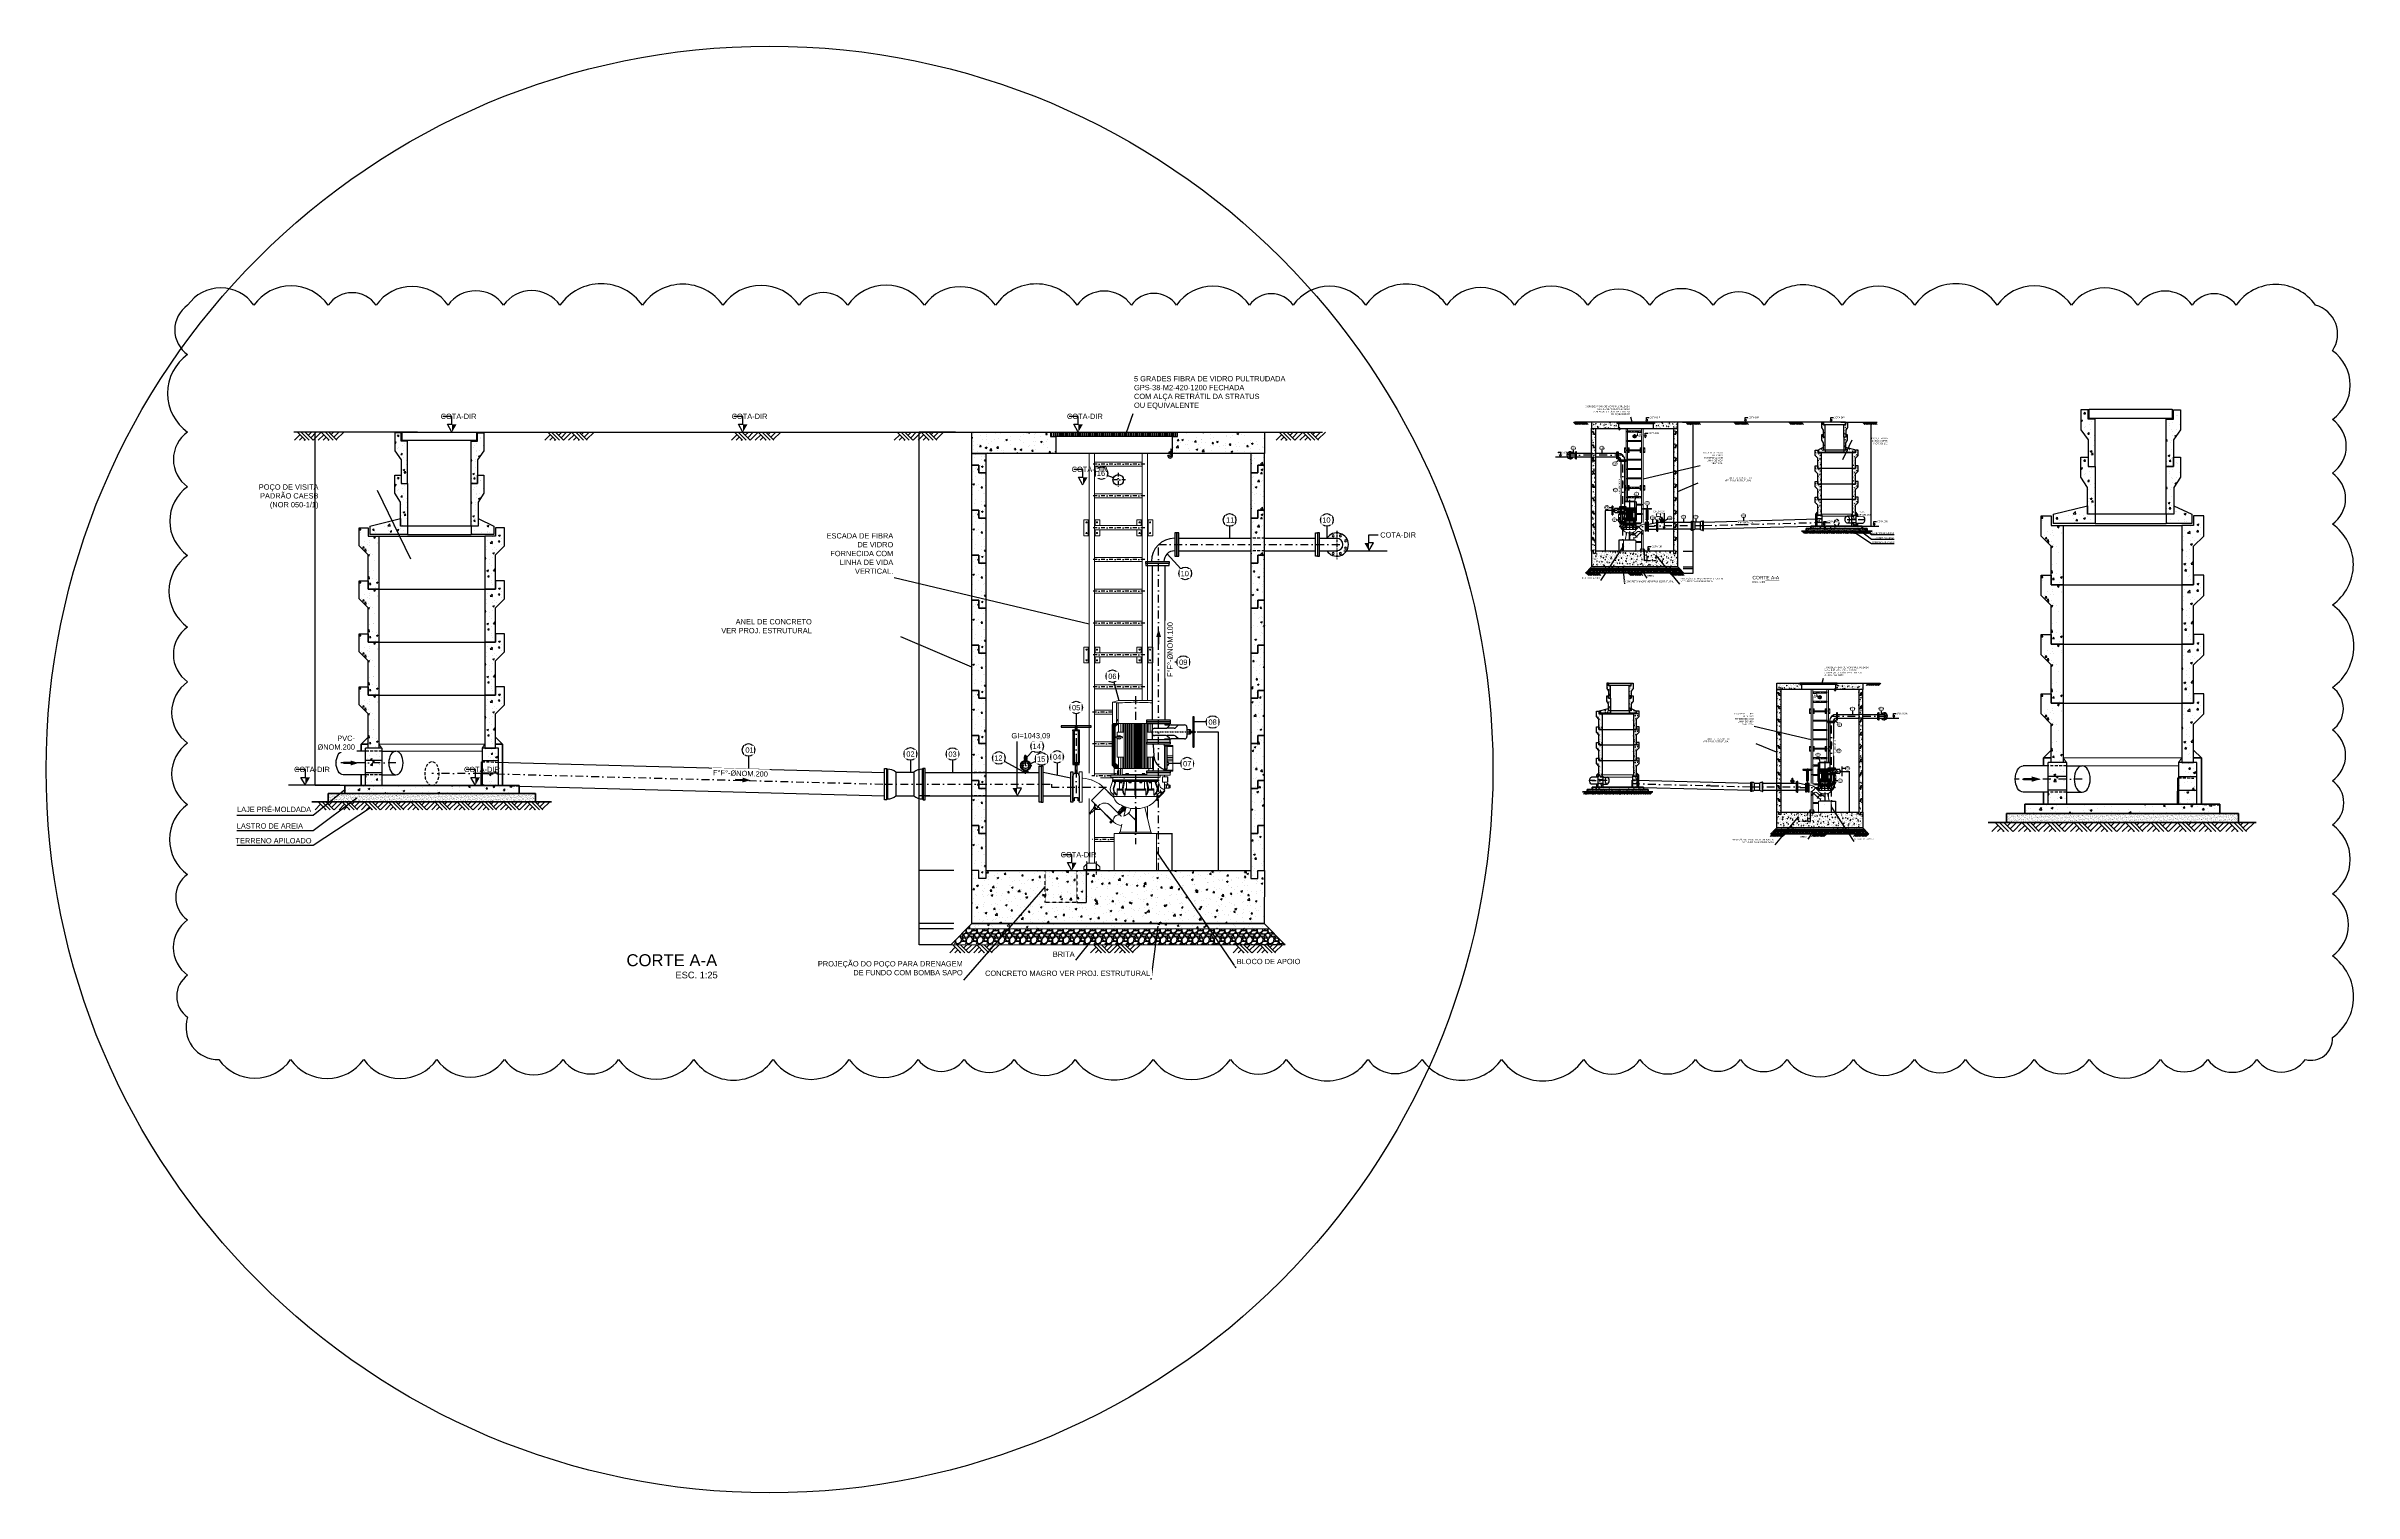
# Model space of a CAD drawing. Extents: x -160 to 364724, y -100 to 7353297.
# Drawn here: x 361013 to 362491, y 7348771 to 7349698 of the extents above; entities that cross this region are included whole.
import ezdxf
from ezdxf.enums import TextEntityAlignment as Align

# ---------------------------------------------------------------- set-up
doc = ezdxf.new("R2010")
doc.units = 0
doc.header["$LTSCALE"] = 5
for name, pattern in [('________________', [0]), ('HIDDEN', [0.375, 0.25, -0.125]), ('SGC_DASHDOT', [1, 0.5, -0.25, 0, -0.25]), ('SGC_HIDDEN', [0.375, 0.25, -0.125])]:
    doc.linetypes.add(name, pattern=pattern)
for name, color, linetype in [('01-CONTINUA', 1, 'Continuous'), ('ARTICULAÇÃO', 3, 'Continuous'), ('BOLA LM', 1, 'Continuous'), ('BOMBA', 1, 'Continuous'), ('CONEXÃO', 4, 'Continuous'), ('desenho', 4, 'Continuous'), ('FLANGES', 2, 'Continuous'), ('GER-SIMBOLOS', 1, 'Continuous'), ('HACHURAS', 1, 'Continuous'), ('PAREDE CONCRETO CORTE', 5, 'Continuous'), ('PAREDE-VISTA', 2, 'Continuous'), ('Paredes', 7, 'Continuous'), ('PROJECAO', 1, 'HIDDEN'), ('Q-PLATO', 5, 'Continuous'), ('SANC_COTAS', 1, 'Continuous'), ('SANC_TEXTO', 2, 'Continuous'), ('SGC-Conexoes (Furos)', 1, 'Continuous'), ('SGC-Conexoes (Linhas Externas)', 3, 'Continuous'), ('SGC-Eixos', 253, 'SGC_DASHDOT'), ('SGC-PONTAS', 1, 'SGC_HIDDEN'), ('SGC-Tubos (Desenho Bifilar)', 3, 'Continuous'), ('SGC-Valvulas (Acionamento)', 2, 'Continuous'), ('SGC-Valvulas (Linhas Externas)', 3, 'Continuous'), ('TERRENO', 6, 'Continuous'), ('VEGETAÇÃO', 7, 'Continuous'), ('VISTA 1', 1, 'Continuous'), ('VISTA 2', 2, 'Continuous'), ('VISTA 3', 3, 'Continuous')]:
    doc.layers.add(name, color=color, linetype=linetype)
for name, color, linetype, lineweight in [('AL3', 3, 'Continuous', 35), ('ESCADA', 2, 'Continuous', 20), ('VISTA', 2, 'Continuous', 20)]:
    doc.layers.add(name, color=color, linetype=linetype, lineweight=lineweight)
doc.styles.add('R-80', font='arial.ttf')
doc.styles.get("Standard").update_dxf_attribs({"font": 'arial.ttf'})
doc.dimstyles.new('LEADER - 25', dxfattribs={"dimscale": 0.025, "dimtxt": 2, "dimasz": 1.5, "dimexe": 2, "dimexo": 1, "dimgap": 1, "dimtad": 1, "dimzin": 0, "dimtxsty": 'R-80', "dimcen": 0, "dimdle": 2, "dimclrd": 1, "dimclre": 1, "dimclrt": 2, "dimadec": 0, "dimazin": 0, "dimtfac": 0.5, "dimtmove": 2, "dimatfit": 3, "dimfxl": 1, "dimtolj": 1, "dimtzin": 0, "dimarcsym": 0})
doc.dimstyles.new('LEADER 25', dxfattribs={"dimscale": 0.025, "dimtxt": 2, "dimasz": 2, "dimexe": 2, "dimexo": 1, "dimgap": 1, "dimtad": 1, "dimdec": 0, "dimzin": 0, "dimdsep": 46, "dimtxsty": 'R-80', "dimcen": 0, "dimdle": 115, "dimclrd": 256, "dimclre": 256, "dimclrt": 256, "dimaunit": 1, "dimadec": 3, "dimazin": 0, "dimtfac": 0.5, "dimtdec": 0, "dimtmove": 2, "dimatfit": 3, "dimfxl": 1, "dimtolj": 1, "dimtzin": 0, "dimarcsym": 0})

msp = doc.modelspace()

# ---------------------------------------------------------------- hatches: boundary and pattern name
at = {"linetype": 'HIDDEN', "ltscale": 40}
for points in [[(362005.114, 7349227.433), (362005.11, 7349227.301), (362003.117, 7349227.3), (362003.12, 7349227.431)], [(362004.462, 7349227.827), (362006.006, 7349227.365), (362004.463, 7349226.901)], [(362287.438, 7349228.544), (362287.426, 7349228.046), (362279.852, 7349228.039), (362279.864, 7349228.538)], [(362284.964, 7349230.042), (362290.828, 7349228.288), (362284.967, 7349226.525)], [(362079.008, 7349224.206), (362079.001, 7349224.074), (362077.008, 7349224.131), (362077.015, 7349224.262)], [(362078.368, 7349224.619), (362079.897, 7349224.112), (362078.342, 7349223.693)]]:
    msp.add_hatch(color=256, dxfattribs=at).paths.add_polyline_path(points)

# ---------------------------------------------------------------- linework, layer by layer
for p, q in [((362003.12, 7349227.431), (362003.117, 7349227.3)), ((362003.117, 7349227.3), (362005.11, 7349227.301)), ((362005.114, 7349227.433), (362003.12, 7349227.431)), ((362005.11, 7349227.301), (362005.114, 7349227.433)), ((362279.864, 7349228.538), (362279.852, 7349228.039)), ((362279.852, 7349228.039), (362287.426, 7349228.046)), ((362287.438, 7349228.544), (362279.864, 7349228.538)), ((362287.426, 7349228.046), (362287.438, 7349228.544)), ((362077.015, 7349224.262), (362077.008, 7349224.131)), ((362077.008, 7349224.131), (362079.001, 7349224.074)), ((362079.008, 7349224.206), (362077.015, 7349224.262)), ((362079.001, 7349224.074), (362079.008, 7349224.206))]:
    msp.add_line(p, q, dxfattribs=at)
for centre, radius, start, end in [((361124.719, 7349517.072), 25.948, 35, 145), ((361169.741, 7349515.313), 29.014, 35, 145), ((361208.881, 7349521.191), 18.766, 35, 145), ((361247.302, 7349515.816), 28.137, 35, 145), ((361288.112, 7349519.518), 21.684, 35, 145), ((361323.959, 7349519.292), 22.077, 35, 145), ((361368.444, 7349513.469), 32.229, 35, 145), ((361420.672, 7349513.871), 31.529, 35, 145), ((361470.856, 7349514.9), 29.735, 35, 145), ((361510.8, 7349521.041), 19.028, 35, 145), ((361551.009, 7349514.715), 30.057, 35, 145), ((361598.393, 7349516.017), 27.788, 35, 145), ((361647.287, 7349513.657), 31.902, 35, 145), ((361690.788, 7349519.794), 21.203, 35, 145), ((361722.617, 7349521.83), 17.653, 35, 145), ((361760.452, 7349515.588), 28.535, 35, 145), ((361797.853, 7349522.134), 17.122, 35, 145), ((361835.106, 7349515.691), 28.355, 35, 145), ((361884.281, 7349513.786), 31.677, 35, 145), ((361931.97, 7349516.732), 26.541, 35, 145), ((361977.177, 7349515.524), 28.647, 35, 145), ((362020.475, 7349518.068), 24.211, 35, 145), ((362060.638, 7349517.719), 24.819, 35, 145), ((362097.257, 7349520.55), 19.884, 35, 145), ((362138.536, 7349514.456), 30.508, 35, 145), ((362186.823, 7349515.643), 28.44, 35, 145), ((362236.557, 7349513.444), 32.274, 35, 145), ((362286.78, 7349515.3), 29.037, 35, 145), ((362331.821, 7349517.072), 25.948, 35, 145), ((362370.469, 7349519.777), 21.233, 35, 145), ((362401.911, 7349522.118), 17.15, 35, 145), ((362441.4, 7349514.141), 31.057, 35, 145), ((361114.555, 7349516.117), 19.335, 125, 235), ((362462.049, 7349513.581), 18.988, 325.38395, 75.38395), ((361120.838, 7349475.467), 30.289, 125, 235), ((362462.262, 7349480.781), 26.874, 305, 55), ((361115.743, 7349433.12), 21.407, 125, 235), ((362465.638, 7349441.574), 20.988, 305, 55), ((362466.222, 7349408.023), 19.97, 305, 55), ((361118.843, 7349393.622), 26.812, 125, 235), ((362459.551, 7349365.779), 31.601, 305, 55), ((361119.542, 7349348.698), 28.03, 125, 235), ((362459.159, 7349313.449), 32.283, 305, 55), ((361115.765, 7349308.171), 21.446, 125, 235), ((361117.215, 7349270.965), 23.974, 125, 235), ((362468.15, 7349273.399), 16.608, 305, 55), ((362466.28, 7349243.519), 19.869, 305, 55), ((361117.244, 7349231.648), 24.023, 125, 235), ((362467.761, 7349213.083), 17.286, 305, 55), ((361119.117, 7349189.615), 27.289, 125, 235), ((362462.248, 7349176.888), 26.898, 305, 55), ((361113.688, 7349152.66), 17.824, 125, 235), ((362463.706, 7349134.903), 24.357, 305, 55), ((361115.867, 7349120.347), 21.623, 125, 235), ((362459.362, 7349088.796), 31.929, 305, 55), ((361112.902, 7349089.157), 16.454, 125, 235), ((361122.988, 7349069.181), 20.576, 161.594139, 271.594139), ((361146.524, 7349064.692), 28.033, 215, 325), ((361192.885, 7349064.996), 28.564, 215, 325), ((361239.68, 7349064.995), 28.562, 215, 325), ((361284.751, 7349063.79), 26.46, 215, 325), ((361325.235, 7349061.783), 22.962, 215, 325), ((361361.841, 7349061.074), 21.726, 215, 325), ((361403.743, 7349065.492), 29.427, 215, 325), ((361453.209, 7349066.37), 30.959, 215, 325), ((361502.978, 7349065.704), 29.798, 215, 325), ((361549.485, 7349064.086), 26.976, 215, 325), ((361586.283, 7349058.907), 17.947, 215, 325), ((361617.008, 7349059.833), 19.562, 215, 325), ((361652.597, 7349062.312), 23.884, 215, 325), ((361697.161, 7349066.117), 30.518, 215, 325), ((361746.929, 7349065.956), 30.237, 215, 325), ((361789.562, 7349061.121), 21.808, 215, 325), ((361833.601, 7349066.941), 31.954, 215, 325), ((361877.126, 7349060.761), 21.18, 215, 325), ((361919.945, 7349066.447), 31.092, 215, 325), ((361971.697, 7349067.016), 32.085, 215, 325), ((362016.014, 7349061.241), 22.016, 215, 325), ((362051.794, 7349061.039), 21.664, 215, 325), ((362083.944, 7349058.699), 17.584, 215, 325), ((362113.311, 7349059.09), 18.267, 215, 325), ((362149.559, 7349063.517), 25.984, 215, 325), ((362190.358, 7349062.277), 23.822, 215, 325), ((362226.214, 7349060.056), 19.95, 215, 325), ((362264.589, 7349064.04), 26.897, 215, 325), ((362304.221, 7349060.936), 21.485, 215, 325), ((362344.641, 7349064.592), 27.858, 215, 325), ((362382.677, 7349059.268), 18.576, 215, 325), ((362413.614, 7349059.62), 19.191, 215, 325), ((362444.857, 7349059.482), 18.949, 215, 325), ((362464.116, 7349061.683), 13.594, 254.042771, 4.042771)]:
    msp.add_arc(centre, radius, start, end)
for points in [[(361185.158, 7349450.52), (361185.162, 7349450.524), (361185.121, 7349450.558), (361185.125, 7349450.562)], [(361572.242, 7349450.52), (361572.246, 7349450.524), (361572.204, 7349450.558), (361572.208, 7349450.562)], [(362068.177, 7349456.949), (362068.181, 7349456.953), (362068.139, 7349456.987), (362068.143, 7349456.991)], [(362182.116, 7349456.949), (362182.12, 7349456.953), (362182.079, 7349456.987), (362182.083, 7349456.991)], [(362011.757, 7349374.312), (362011.753, 7349374.308), (362011.794, 7349374.274), (362011.79, 7349374.27)], [(362020.526, 7349381.293), (362020.53, 7349381.297), (362020.489, 7349381.331), (362020.493, 7349381.335)], [(362020.493, 7349374.312), (362020.489, 7349374.308), (362020.53, 7349374.274), (362020.526, 7349374.27)], [(362036.687, 7349374.27), (362036.691, 7349374.274), (362036.649, 7349374.308), (362036.653, 7349374.312)], [(362068.143, 7349374.312), (362068.139, 7349374.308), (362068.181, 7349374.274), (362068.177, 7349374.27)], [(362068.177, 7349374.264), (362068.181, 7349374.268), (362068.139, 7349374.302), (362068.143, 7349374.306)], [(362036.653, 7349368.312), (362036.649, 7349368.308), (362036.691, 7349368.274), (362036.687, 7349368.27)], [(361185.125, 7349224.304), (361185.121, 7349224.3), (361185.162, 7349224.267), (361185.158, 7349224.263)], [(361572.242, 7349217.468), (361572.246, 7349217.472), (361572.204, 7349217.506), (361572.208, 7349217.51)], [(361572.208, 7349217.51), (361572.204, 7349217.506), (361572.246, 7349217.472), (361572.242, 7349217.468)], [(362159.355, 7349214.068), (362159.359, 7349214.072), (362159.318, 7349214.106), (362159.322, 7349214.11)], [(362143.195, 7349207.046), (362143.199, 7349207.05), (362143.157, 7349207.083), (362143.161, 7349207.087)], [(362143.161, 7349201.087), (362143.157, 7349201.083), (362143.199, 7349201.05), (362143.195, 7349201.046)], [(362159.322, 7349207.087), (362159.318, 7349207.083), (362159.359, 7349207.05), (362159.355, 7349207.046)], [(362168.058, 7349207.087), (362168.054, 7349207.083), (362168.095, 7349207.05), (362168.091, 7349207.046)], [(361734.121, 7349193.496), (361734.125, 7349193.5), (361734.084, 7349193.534), (361734.088, 7349193.538)], [(361572.208, 7349169.679), (361572.204, 7349169.675), (361572.246, 7349169.642), (361572.242, 7349169.638)], [(361572.242, 7349169.617), (361572.246, 7349169.621), (361572.204, 7349169.654), (361572.208, 7349169.658)], [(361679.22, 7349169.638), (361679.224, 7349169.642), (361679.183, 7349169.675), (361679.187, 7349169.679)], [(361734.088, 7349169.679), (361734.084, 7349169.675), (361734.125, 7349169.642), (361734.121, 7349169.638)], [(361763.767, 7349169.679), (361763.763, 7349169.675), (361763.804, 7349169.642), (361763.8, 7349169.638)], [(361679.187, 7349149.296), (361679.183, 7349149.292), (361679.224, 7349149.258), (361679.22, 7349149.254)], [(361572.208, 7349135.706), (361572.204, 7349135.703), (361572.246, 7349135.669), (361572.242, 7349135.665)], [(361572.242, 7349135.644), (361572.246, 7349135.648), (361572.204, 7349135.682), (361572.208, 7349135.686)], [(361572.208, 7349132.309), (361572.204, 7349132.305), (361572.246, 7349132.272), (361572.242, 7349132.268)], [(361572.242, 7349132.268), (361572.246, 7349132.272), (361572.204, 7349132.305), (361572.208, 7349132.309)], [(361572.208, 7349122.138), (361572.204, 7349122.134), (361572.246, 7349122.101), (361572.242, 7349122.097)]]:
    msp.add_solid(points)
at = {"layer": '01-CONTINUA', "color": 9, "linetype": 'Continuous'}
for p, q in [((362016.045, 7349363.023), (362016.573, 7349363.023)), ((362016.045, 7349360.991), (362016.573, 7349360.991)), ((362016.085, 7349361.519), (362016.39, 7349361.702)), ((362016.288, 7349361.539), (362016.085, 7349361.336)), ((362016.085, 7349361.336), (362016.248, 7349361.092)), ((362016.288, 7349362.108), (362016.106, 7349361.905)), ((362016.137, 7349363.291), (362016.248, 7349363.124)), ((362016.39, 7349361.702), (362016.146, 7349361.783)), ((362016.248, 7349363.124), (362016.756, 7349363.063)), ((362016.248, 7349361.092), (362016.756, 7349361.031)), ((362016.288, 7349362.108), (362016.268, 7349362.21)), ((362016.695, 7349361.478), (362016.288, 7349361.539)), ((362016.756, 7349362.555), (362016.329, 7349362.332)), ((362016.39, 7349362.108), (362016.512, 7349361.824)), ((362016.41, 7349362.108), (362016.532, 7349362.393)), ((362016.756, 7349360.523), (362016.427, 7349360.351)), ((362016.512, 7349361.824), (362016.857, 7349361.722)), ((362016.528, 7349360.351), (362016.532, 7349360.361)), ((362016.532, 7349362.393), (362016.857, 7349362.494)), ((362016.532, 7349360.361), (362016.857, 7349360.462)), ((362016.573, 7349363.023), (362016.837, 7349362.84)), ((362016.573, 7349360.991), (362016.837, 7349360.808)), ((362016.857, 7349361.336), (362016.695, 7349361.478)), ((362016.756, 7349363.063), (362016.857, 7349363.246)), ((362016.837, 7349362.84), (362016.756, 7349362.555)), ((362016.756, 7349361.031), (362016.857, 7349361.214)), ((362016.837, 7349360.808), (362016.756, 7349360.523)), ((362016.873, 7349363.291), (362016.857, 7349362.962)), ((362016.857, 7349363.246), (362016.857, 7349363.291)), ((362016.857, 7349361.214), (362016.857, 7349361.336)), ((362018.889, 7349363.246), (362018.889, 7349363.291)), ((362020.921, 7349363.246), (362020.921, 7349363.291)), ((362022.953, 7349363.246), (362022.953, 7349363.291)), ((362024.985, 7349363.246), (362024.985, 7349363.291)), ((362027.017, 7349363.246), (362027.017, 7349363.291)), ((362029.049, 7349363.246), (362029.049, 7349363.291)), ((362031.081, 7349363.246), (362031.081, 7349363.291)), ((362051.401, 7349363.246), (362051.401, 7349363.291)), ((362128.157, 7349195.107), (362127.649, 7349195.148)), ((362127.689, 7349195.676), (362127.814, 7349196.066)), ((362128.096, 7349194.985), (362127.689, 7349195.087)), ((362127.689, 7349193.644), (362127.852, 7349194.152)), ((362127.974, 7349194.559), (362127.832, 7349194.498)), ((362127.832, 7349194.498), (362127.913, 7349194.294)), ((362127.872, 7349195.798), (362128.401, 7349195.798)), ((362127.872, 7349193.766), (362128.401, 7349193.766)), ((362127.913, 7349194.294), (362128.218, 7349194.477)), ((362128.116, 7349194.315), (362127.913, 7349194.112)), ((362127.913, 7349194.112), (362128.075, 7349193.868)), ((362128.116, 7349194.884), (362127.933, 7349194.68)), ((362127.964, 7349196.066), (362128.075, 7349195.9)), ((362128.218, 7349194.477), (362127.974, 7349194.559)), ((362128.075, 7349195.9), (362128.583, 7349195.839)), ((362128.075, 7349193.868), (362128.583, 7349193.807)), ((362128.116, 7349194.884), (362128.096, 7349194.985)), ((362128.523, 7349194.254), (362128.116, 7349194.315)), ((362128.583, 7349195.331), (362128.157, 7349195.107)), ((362128.218, 7349194.884), (362128.34, 7349194.599)), ((362128.238, 7349194.884), (362128.36, 7349195.168)), ((362128.34, 7349194.599), (362128.685, 7349194.498)), ((362128.36, 7349195.168), (362128.685, 7349195.27)), ((362128.401, 7349195.798), (362128.665, 7349195.615)), ((362128.401, 7349193.766), (362128.665, 7349193.583)), ((362128.583, 7349193.299), (362128.462, 7349193.235)), ((362128.685, 7349194.112), (362128.523, 7349194.254)), ((362128.583, 7349195.839), (362128.685, 7349196.022)), ((362128.665, 7349195.615), (362128.583, 7349195.331)), ((362128.583, 7349193.807), (362128.685, 7349193.99)), ((362128.665, 7349193.583), (362128.583, 7349193.299)), ((362128.675, 7349193.235), (362128.685, 7349193.238)), ((362128.701, 7349196.066), (362128.685, 7349195.737)), ((362128.685, 7349196.022), (362128.685, 7349196.066)), ((362128.685, 7349195.737), (362128.848, 7349195.351)), ((362128.685, 7349195.27), (362129.01, 7349195.148)), ((362128.685, 7349194.498), (362129.031, 7349194.599)), ((362128.705, 7349194.132), (362128.685, 7349193.705)), ((362128.685, 7349193.99), (362128.685, 7349194.112)), ((362128.685, 7349193.705), (362128.848, 7349193.319)), ((362128.685, 7349193.238), (362128.694, 7349193.234)), ((362129.173, 7349194.559), (362128.705, 7349194.132)), ((362129.01, 7349195.148), (362129.132, 7349194.884)), ((362129.031, 7349194.599), (362129.132, 7349194.884)), ((362148.794, 7349193.172), (362149.005, 7349193.238)), ((362149.005, 7349194.112), (362148.843, 7349194.254)), ((362148.903, 7349195.839), (362149.005, 7349196.022)), ((362148.985, 7349195.615), (362148.903, 7349195.331)), ((362148.903, 7349193.807), (362149.005, 7349193.99)), ((362148.985, 7349193.583), (362148.903, 7349193.299)), ((362149.021, 7349196.066), (362149.005, 7349195.737)), ((362149.005, 7349196.022), (362149.005, 7349196.066)), ((362149.005, 7349195.737), (362149.168, 7349195.351)), ((362149.005, 7349195.27), (362149.33, 7349195.148)), ((362149.005, 7349194.498), (362149.351, 7349194.599)), ((362149.025, 7349194.132), (362149.005, 7349193.705)), ((362149.005, 7349193.99), (362149.005, 7349194.112)), ((362149.005, 7349193.705), (362149.168, 7349193.319)), ((362149.005, 7349193.238), (362149.184, 7349193.171)), ((362149.493, 7349194.559), (362149.025, 7349194.132)), ((362149.168, 7349195.351), (362149.594, 7349195.331)), ((362149.168, 7349193.319), (362149.594, 7349193.299)), ((362149.33, 7349195.148), (362149.452, 7349194.884)), ((362149.351, 7349194.599), (362149.452, 7349194.884)), ((362149.98, 7349194.518), (362149.493, 7349194.559)), ((362149.594, 7349195.331), (362150.041, 7349195.676)), ((362149.594, 7349194.884), (362149.655, 7349195.046)), ((362149.818, 7349194.64), (362149.594, 7349194.884)), ((362149.594, 7349193.299), (362150.041, 7349193.644)), ((362150.041, 7349195.087), (362149.655, 7349195.046)), ((362150.285, 7349194.68), (362149.818, 7349194.64)), ((362149.859, 7349195.392), (362150.224, 7349195.798)), ((362150.001, 7349195.148), (362149.859, 7349195.392)), ((362149.859, 7349193.36), (362150.224, 7349193.766)), ((362149.97, 7349193.168), (362149.859, 7349193.36)), ((362150.204, 7349194.152), (362149.98, 7349194.518)), ((362150.509, 7349195.107), (362150.001, 7349195.148)), ((362150.041, 7349195.676), (362150.166, 7349196.066)), ((362150.448, 7349194.985), (362150.041, 7349195.087)), ((362150.041, 7349193.644), (362150.204, 7349194.152)), ((362150.326, 7349194.559), (362150.184, 7349194.498)), ((362150.184, 7349194.498), (362150.265, 7349194.294)), ((362150.224, 7349195.798), (362150.753, 7349195.798)), ((362150.224, 7349193.766), (362150.753, 7349193.766)), ((362150.265, 7349194.294), (362150.57, 7349194.477)), ((362150.468, 7349194.315), (362150.265, 7349194.112)), ((362150.265, 7349194.112), (362150.427, 7349193.868)), ((362150.468, 7349194.884), (362150.285, 7349194.68)), ((362150.316, 7349196.066), (362150.427, 7349195.9)), ((362150.57, 7349194.477), (362150.326, 7349194.559)), ((362150.427, 7349195.9), (362150.935, 7349195.839)), ((362150.427, 7349193.868), (362150.935, 7349193.807)), ((362150.468, 7349194.884), (362150.448, 7349194.985)), ((362150.875, 7349194.254), (362150.468, 7349194.315)), ((362150.935, 7349195.331), (362150.509, 7349195.107)), ((362150.57, 7349194.884), (362150.692, 7349194.599)), ((362150.59, 7349194.884), (362150.712, 7349195.168)), ((362150.935, 7349193.299), (362150.682, 7349193.166)), ((362150.692, 7349194.599), (362151.037, 7349194.498)), ((362150.712, 7349195.168), (362151.037, 7349195.27)), ((362150.753, 7349195.798), (362151.017, 7349195.615)), ((362150.753, 7349193.766), (362151.017, 7349193.583)), ((362150.806, 7349193.166), (362151.037, 7349193.238)), ((362151.037, 7349194.112), (362150.875, 7349194.254)), ((362150.935, 7349195.839), (362151.037, 7349196.022)), ((362151.017, 7349195.615), (362150.935, 7349195.331)), ((362150.935, 7349193.807), (362151.037, 7349193.99)), ((362151.017, 7349193.583), (362150.935, 7349193.299)), ((362151.053, 7349196.066), (362151.037, 7349195.737)), ((362151.037, 7349196.022), (362151.037, 7349196.066)), ((362151.037, 7349195.737), (362151.2, 7349195.351)), ((362151.037, 7349195.27), (362151.362, 7349195.148)), ((362151.037, 7349194.498), (362151.383, 7349194.599)), ((362151.057, 7349194.132), (362151.037, 7349193.705)), ((362151.037, 7349193.99), (362151.037, 7349194.112)), ((362151.037, 7349193.705), (362151.2, 7349193.319)), ((362151.037, 7349193.238), (362151.233, 7349193.164)), ((362151.525, 7349194.559), (362151.057, 7349194.132)), ((362151.2, 7349195.351), (362151.626, 7349195.331)), ((362151.2, 7349193.319), (362151.626, 7349193.299)), ((362151.362, 7349195.148), (362151.484, 7349194.884)), ((362151.383, 7349194.599), (362151.484, 7349194.884)), ((362152.012, 7349194.518), (362151.525, 7349194.559)), ((362151.626, 7349195.331), (362152.073, 7349195.676)), ((362151.626, 7349194.884), (362151.687, 7349195.046)), ((362151.85, 7349194.64), (362151.626, 7349194.884)), ((362151.626, 7349193.299), (362152.073, 7349193.644)), ((362152.073, 7349195.087), (362151.687, 7349195.046)), ((362152.317, 7349194.68), (362151.85, 7349194.64)), ((362151.891, 7349195.392), (362152.256, 7349195.798)), ((362152.033, 7349195.148), (362151.891, 7349195.392)), ((362151.891, 7349193.36), (362152.256, 7349193.766)), ((362152.006, 7349193.162), (362151.891, 7349193.36)), ((362152.236, 7349194.152), (362152.012, 7349194.518)), ((362152.541, 7349195.107), (362152.033, 7349195.148)), ((362152.073, 7349195.676), (362152.198, 7349196.066)), ((362152.48, 7349194.985), (362152.073, 7349195.087)), ((362152.073, 7349193.644), (362152.236, 7349194.152)), ((362152.358, 7349194.559), (362152.216, 7349194.498)), ((362152.216, 7349194.498), (362152.297, 7349194.294)), ((362152.256, 7349195.798), (362152.785, 7349195.798)), ((362152.256, 7349193.766), (362152.785, 7349193.766)), ((362152.297, 7349194.294), (362152.602, 7349194.477)), ((362152.5, 7349194.315), (362152.297, 7349194.112)), ((362152.297, 7349194.112), (362152.459, 7349193.868)), ((362152.5, 7349194.884), (362152.317, 7349194.68)), ((362152.348, 7349196.066), (362152.459, 7349195.9)), ((362152.602, 7349194.477), (362152.358, 7349194.559)), ((362152.459, 7349195.9), (362152.967, 7349195.839)), ((362152.459, 7349193.868), (362152.967, 7349193.807)), ((362152.5, 7349194.884), (362152.48, 7349194.985)), ((362152.907, 7349194.254), (362152.5, 7349194.315)), ((362152.967, 7349195.331), (362152.541, 7349195.107)), ((362152.602, 7349194.884), (362152.724, 7349194.599)), ((362152.622, 7349194.884), (362152.744, 7349195.168)), ((362152.967, 7349193.299), (362152.702, 7349193.16)), ((362152.724, 7349194.599), (362153.069, 7349194.498)), ((362152.744, 7349195.168), (362153.069, 7349195.27)), ((362152.785, 7349195.798), (362153.049, 7349195.615)), ((362152.785, 7349193.766), (362153.049, 7349193.583)), ((362152.818, 7349193.159), (362153.069, 7349193.238)), ((362153.069, 7349194.112), (362152.907, 7349194.254)), ((362152.967, 7349195.839), (362153.069, 7349196.022)), ((362153.049, 7349195.615), (362152.967, 7349195.331)), ((362152.967, 7349193.807), (362153.069, 7349193.99)), ((362153.049, 7349193.583), (362152.967, 7349193.299)), ((362153.085, 7349196.066), (362153.069, 7349195.737)), ((362153.069, 7349196.022), (362153.069, 7349196.066)), ((362153.069, 7349195.737), (362153.232, 7349195.351)), ((362153.069, 7349195.27), (362153.394, 7349195.148)), ((362153.069, 7349194.498), (362153.415, 7349194.599)), ((362153.089, 7349194.132), (362153.069, 7349193.705)), ((362153.069, 7349193.99), (362153.069, 7349194.112)), ((362153.069, 7349193.705), (362153.232, 7349193.319)), ((362153.069, 7349193.238), (362153.282, 7349193.158)), ((362153.557, 7349194.559), (362153.089, 7349194.132)), ((362153.232, 7349195.351), (362153.658, 7349195.331)), ((362153.232, 7349193.319), (362153.658, 7349193.299)), ((362153.394, 7349195.148), (362153.516, 7349194.884)), ((362153.415, 7349194.599), (362153.516, 7349194.884)), ((362154.044, 7349194.518), (362153.557, 7349194.559)), ((362153.658, 7349195.331), (362154.105, 7349195.676)), ((362153.658, 7349194.884), (362153.719, 7349195.046)), ((362153.882, 7349194.64), (362153.658, 7349194.884)), ((362153.658, 7349193.299), (362154.105, 7349193.644)), ((362154.105, 7349195.087), (362153.719, 7349195.046)), ((362154.349, 7349194.68), (362153.882, 7349194.64)), ((362153.923, 7349195.392), (362154.288, 7349195.798)), ((362154.065, 7349195.148), (362153.923, 7349195.392)), ((362153.923, 7349193.36), (362154.288, 7349193.766)), ((362154.042, 7349193.155), (362153.923, 7349193.36)), ((362154.268, 7349194.152), (362154.044, 7349194.518)), ((362154.573, 7349195.107), (362154.065, 7349195.148)), ((362154.105, 7349195.676), (362154.23, 7349196.066)), ((362154.512, 7349194.985), (362154.105, 7349195.087)), ((362154.105, 7349193.644), (362154.268, 7349194.152)), ((362154.39, 7349194.559), (362154.248, 7349194.498)), ((362154.248, 7349194.498), (362154.329, 7349194.294)), ((362154.288, 7349195.798), (362154.817, 7349195.798)), ((362154.288, 7349193.766), (362154.817, 7349193.766)), ((362154.329, 7349194.294), (362154.634, 7349194.477)), ((362154.532, 7349194.315), (362154.329, 7349194.112)), ((362154.329, 7349194.112), (362154.491, 7349193.868)), ((362154.532, 7349194.884), (362154.349, 7349194.68)), ((362154.38, 7349196.066), (362154.491, 7349195.9)), ((362154.634, 7349194.477), (362154.39, 7349194.559)), ((362154.491, 7349195.9), (362154.999, 7349195.839)), ((362154.491, 7349193.868), (362154.999, 7349193.807)), ((362154.532, 7349194.884), (362154.512, 7349194.985)), ((362154.939, 7349194.254), (362154.532, 7349194.315)), ((362154.999, 7349195.331), (362154.573, 7349195.107)), ((362154.634, 7349194.884), (362154.756, 7349194.599)), ((362154.654, 7349194.884), (362154.776, 7349195.168)), ((362154.999, 7349193.299), (362154.722, 7349193.153)), ((362154.756, 7349194.599), (362155.101, 7349194.498)), ((362154.776, 7349195.168), (362155.101, 7349195.27)), ((362154.817, 7349195.798), (362155.081, 7349195.615)), ((362154.817, 7349193.766), (362155.081, 7349193.583)), ((362154.83, 7349193.153), (362155.101, 7349193.238)), ((362155.101, 7349194.112), (362154.939, 7349194.254)), ((362154.999, 7349195.839), (362155.101, 7349196.022)), ((362155.081, 7349195.615), (362154.999, 7349195.331)), ((362154.999, 7349193.807), (362155.101, 7349193.99)), ((362155.081, 7349193.583), (362154.999, 7349193.299)), ((362155.117, 7349196.066), (362155.101, 7349195.737)), ((362155.101, 7349196.022), (362155.101, 7349196.066)), ((362155.101, 7349195.737), (362155.264, 7349195.351)), ((362155.101, 7349195.27), (362155.426, 7349195.148)), ((362155.101, 7349194.498), (362155.447, 7349194.599)), ((362155.121, 7349194.132), (362155.101, 7349193.705)), ((362155.101, 7349193.99), (362155.101, 7349194.112)), ((362155.101, 7349193.705), (362155.264, 7349193.319)), ((362155.101, 7349193.238), (362155.331, 7349193.151)), ((362155.589, 7349194.559), (362155.121, 7349194.132)), ((362155.264, 7349195.351), (362155.69, 7349195.331)), ((362155.264, 7349193.319), (362155.69, 7349193.299)), ((362155.426, 7349195.148), (362155.548, 7349194.884)), ((362155.447, 7349194.599), (362155.548, 7349194.884)), ((362156.076, 7349194.518), (362155.589, 7349194.559)), ((362155.69, 7349195.331), (362156.137, 7349195.676)), ((362155.69, 7349194.884), (362155.751, 7349195.046)), ((362155.914, 7349194.64), (362155.69, 7349194.884)), ((362155.69, 7349193.299), (362156.137, 7349193.644)), ((362156.137, 7349195.087), (362155.751, 7349195.046)), ((362156.381, 7349194.68), (362155.914, 7349194.64)), ((362155.955, 7349195.392), (362156.32, 7349195.798)), ((362156.097, 7349195.148), (362155.955, 7349195.392)), ((362155.955, 7349193.36), (362156.32, 7349193.766)), ((362156.077, 7349193.149), (362155.955, 7349193.36)), ((362156.3, 7349194.152), (362156.076, 7349194.518)), ((362156.605, 7349195.107), (362156.097, 7349195.148)), ((362156.137, 7349195.676), (362156.262, 7349196.066)), ((362156.544, 7349194.985), (362156.137, 7349195.087)), ((362156.137, 7349193.644), (362156.3, 7349194.152)), ((362156.422, 7349194.559), (362156.28, 7349194.498)), ((362156.28, 7349194.498), (362156.361, 7349194.294)), ((362156.32, 7349195.798), (362156.849, 7349195.798)), ((362156.32, 7349193.766), (362156.849, 7349193.766)), ((362156.361, 7349194.294), (362156.666, 7349194.477)), ((362156.564, 7349194.315), (362156.361, 7349194.112)), ((362156.361, 7349194.112), (362156.523, 7349193.868)), ((362156.564, 7349194.884), (362156.381, 7349194.68)), ((362156.412, 7349196.066), (362156.523, 7349195.9)), ((362156.666, 7349194.477), (362156.422, 7349194.559)), ((362156.523, 7349195.9), (362157.031, 7349195.839)), ((362156.523, 7349193.868), (362157.031, 7349193.807)), ((362156.564, 7349194.884), (362156.544, 7349194.985)), ((362156.971, 7349194.254), (362156.564, 7349194.315)), ((362157.031, 7349195.331), (362156.605, 7349195.107)), ((362156.666, 7349194.884), (362156.788, 7349194.599)), ((362156.686, 7349194.884), (362156.808, 7349195.168)), ((362157.031, 7349193.299), (362156.742, 7349193.147)), ((362156.788, 7349194.599), (362157.133, 7349194.498)), ((362156.808, 7349195.168), (362157.133, 7349195.27)), ((362156.842, 7349193.147), (362157.133, 7349193.238)), ((362156.849, 7349195.798), (362157.113, 7349195.615)), ((362156.849, 7349193.766), (362157.113, 7349193.583)), ((362157.133, 7349194.112), (362156.971, 7349194.254)), ((362157.031, 7349195.839), (362157.133, 7349196.022)), ((362157.113, 7349195.615), (362157.031, 7349195.331)), ((362157.031, 7349193.807), (362157.133, 7349193.99)), ((362157.113, 7349193.583), (362157.031, 7349193.299)), ((362157.149, 7349196.066), (362157.133, 7349195.737)), ((362157.133, 7349196.022), (362157.133, 7349196.066)), ((362157.133, 7349195.737), (362157.296, 7349195.351)), ((362157.133, 7349195.27), (362157.458, 7349195.148)), ((362157.133, 7349194.498), (362157.479, 7349194.599)), ((362157.153, 7349194.132), (362157.133, 7349193.705)), ((362157.133, 7349193.99), (362157.133, 7349194.112)), ((362157.133, 7349193.705), (362157.296, 7349193.319)), ((362157.133, 7349193.238), (362157.38, 7349193.145)), ((362157.621, 7349194.559), (362157.153, 7349194.132)), ((362157.296, 7349195.351), (362157.722, 7349195.331)), ((362157.296, 7349193.319), (362157.722, 7349193.299)), ((362157.458, 7349195.148), (362157.58, 7349194.884)), ((362157.479, 7349194.599), (362157.58, 7349194.884)), ((362158.108, 7349194.518), (362157.621, 7349194.559)), ((362157.722, 7349195.331), (362158.169, 7349195.676)), ((362157.722, 7349194.884), (362157.783, 7349195.046)), ((362157.946, 7349194.64), (362157.722, 7349194.884)), ((362157.722, 7349193.299), (362158.169, 7349193.644)), ((362158.169, 7349195.087), (362157.783, 7349195.046)), ((362158.413, 7349194.68), (362157.946, 7349194.64)), ((362157.987, 7349195.392), (362158.352, 7349195.798)), ((362158.129, 7349195.148), (362157.987, 7349195.392)), ((362157.987, 7349193.36), (362158.352, 7349193.766)), ((362158.113, 7349193.143), (362157.987, 7349193.36)), ((362158.332, 7349194.152), (362158.108, 7349194.518)), ((362158.637, 7349195.107), (362158.129, 7349195.148)), ((362158.169, 7349195.676), (362158.294, 7349196.066)), ((362158.576, 7349194.985), (362158.169, 7349195.087)), ((362158.169, 7349193.644), (362158.332, 7349194.152)), ((362158.454, 7349194.559), (362158.312, 7349194.498)), ((362158.312, 7349194.498), (362158.393, 7349194.294)), ((362158.352, 7349195.798), (362158.881, 7349195.798)), ((362158.352, 7349193.766), (362158.881, 7349193.766)), ((362158.393, 7349194.294), (362158.698, 7349194.477)), ((362158.596, 7349194.315), (362158.393, 7349194.112)), ((362158.393, 7349194.112), (362158.555, 7349193.868)), ((362158.596, 7349194.884), (362158.413, 7349194.68)), ((362158.444, 7349196.066), (362158.555, 7349195.9)), ((362158.698, 7349194.477), (362158.454, 7349194.559)), ((362158.555, 7349195.9), (362159.063, 7349195.839)), ((362158.555, 7349193.868), (362159.063, 7349193.807)), ((362158.596, 7349194.884), (362158.576, 7349194.985)), ((362159.003, 7349194.254), (362158.596, 7349194.315)), ((362159.063, 7349195.331), (362158.637, 7349195.107)), ((362158.698, 7349194.884), (362158.82, 7349194.599)), ((362158.718, 7349194.884), (362158.84, 7349195.168)), ((362159.063, 7349193.299), (362158.762, 7349193.141)), ((362158.82, 7349194.599), (362159.165, 7349194.498)), ((362158.84, 7349195.168), (362159.165, 7349195.27)), ((362158.854, 7349193.14), (362159.165, 7349193.238)), ((362158.881, 7349195.798), (362159.145, 7349195.615)), ((362158.881, 7349193.766), (362159.145, 7349193.583)), ((362159.165, 7349194.112), (362159.003, 7349194.254)), ((362159.063, 7349195.839), (362159.165, 7349196.022)), ((362159.145, 7349195.615), (362159.063, 7349195.331)), ((362159.063, 7349193.807), (362159.165, 7349193.99)), ((362159.145, 7349193.583), (362159.063, 7349193.299)), ((362159.181, 7349196.066), (362159.165, 7349195.737)), ((362159.165, 7349196.022), (362159.165, 7349196.066)), ((362159.165, 7349195.737), (362159.328, 7349195.351)), ((362159.165, 7349195.27), (362159.49, 7349195.148)), ((362159.165, 7349194.498), (362159.511, 7349194.599)), ((362159.185, 7349194.132), (362159.165, 7349193.705)), ((362159.165, 7349193.99), (362159.165, 7349194.112)), ((362159.165, 7349193.705), (362159.328, 7349193.319)), ((362159.165, 7349193.238), (362159.429, 7349193.139)), ((362159.653, 7349194.559), (362159.185, 7349194.132)), ((362159.328, 7349195.351), (362159.754, 7349195.331)), ((362159.328, 7349193.319), (362159.754, 7349193.299)), ((362159.49, 7349195.148), (362159.612, 7349194.884)), ((362159.511, 7349194.599), (362159.612, 7349194.884)), ((362160.14, 7349194.518), (362159.653, 7349194.559)), ((362159.754, 7349195.331), (362160.201, 7349195.676)), ((362159.754, 7349194.884), (362159.815, 7349195.046)), ((362159.978, 7349194.64), (362159.754, 7349194.884)), ((362159.754, 7349193.299), (362160.201, 7349193.644)), ((362160.201, 7349195.087), (362159.815, 7349195.046)), ((362160.445, 7349194.68), (362159.978, 7349194.64)), ((362160.019, 7349195.392), (362160.384, 7349195.798)), ((362160.161, 7349195.148), (362160.019, 7349195.392)), ((362160.019, 7349193.36), (362160.384, 7349193.766)), ((362160.149, 7349193.136), (362160.019, 7349193.36)), ((362160.364, 7349194.152), (362160.14, 7349194.518)), ((362160.669, 7349195.107), (362160.161, 7349195.148)), ((362160.201, 7349195.676), (362160.326, 7349196.066)), ((362160.608, 7349194.985), (362160.201, 7349195.087)), ((362160.201, 7349193.644), (362160.364, 7349194.152)), ((362160.486, 7349194.559), (362160.344, 7349194.498)), ((362160.344, 7349194.498), (362160.425, 7349194.294)), ((362160.384, 7349195.798), (362160.913, 7349195.798)), ((362160.384, 7349193.766), (362160.913, 7349193.766)), ((362160.425, 7349194.294), (362160.73, 7349194.477)), ((362160.628, 7349194.315), (362160.425, 7349194.112)), ((362160.425, 7349194.112), (362160.587, 7349193.868)), ((362160.628, 7349194.884), (362160.445, 7349194.68)), ((362160.476, 7349196.066), (362160.587, 7349195.9)), ((362160.73, 7349194.477), (362160.486, 7349194.559)), ((362160.587, 7349195.9), (362161.095, 7349195.839)), ((362160.587, 7349193.868), (362161.095, 7349193.807)), ((362160.628, 7349194.884), (362160.608, 7349194.985)), ((362161.035, 7349194.254), (362160.628, 7349194.315)), ((362161.095, 7349195.331), (362160.669, 7349195.107)), ((362160.73, 7349194.884), (362160.852, 7349194.599)), ((362160.75, 7349194.884), (362160.872, 7349195.168)), ((362161.095, 7349193.299), (362160.782, 7349193.134)), ((362160.852, 7349194.599), (362161.197, 7349194.498)), ((362160.871, 7349193.134), (362160.872, 7349193.136)), ((362160.872, 7349195.168), (362161.197, 7349195.27)), ((362160.872, 7349193.136), (362161.197, 7349193.238)), ((362160.913, 7349195.798), (362161.177, 7349195.615)), ((362160.913, 7349193.766), (362161.177, 7349193.583)), ((362161.197, 7349194.112), (362161.035, 7349194.254)), ((362161.095, 7349195.839), (362161.197, 7349196.022)), ((362161.177, 7349195.615), (362161.095, 7349195.331)), ((362161.095, 7349193.807), (362161.197, 7349193.99)), ((362161.177, 7349193.583), (362161.095, 7349193.299)), ((362161.213, 7349196.066), (362161.197, 7349195.737)), ((362161.197, 7349196.022), (362161.197, 7349196.066)), ((362161.197, 7349195.737), (362161.36, 7349195.351)), ((362161.197, 7349195.27), (362161.522, 7349195.148)), ((362161.197, 7349194.498), (362161.543, 7349194.599)), ((362161.217, 7349194.132), (362161.197, 7349193.705)), ((362161.197, 7349193.99), (362161.197, 7349194.112)), ((362161.197, 7349193.705), (362161.36, 7349193.319)), ((362161.197, 7349193.238), (362161.478, 7349193.132)), ((362161.685, 7349194.559), (362161.217, 7349194.132)), ((362161.36, 7349195.351), (362161.786, 7349195.331)), ((362161.36, 7349193.319), (362161.786, 7349193.299)), ((362161.522, 7349195.148), (362161.644, 7349194.884)), ((362161.543, 7349194.599), (362161.644, 7349194.884)), ((362162.172, 7349194.518), (362161.685, 7349194.559)), ((362161.786, 7349195.331), (362162.233, 7349195.676)), ((362161.786, 7349194.884), (362161.847, 7349195.046)), ((362162.01, 7349194.64), (362161.786, 7349194.884)), ((362161.786, 7349193.299), (362162.233, 7349193.644)), ((362162.233, 7349195.087), (362161.847, 7349195.046)), ((362162.477, 7349194.68), (362162.01, 7349194.64)), ((362162.051, 7349195.392), (362162.416, 7349195.798)), ((362162.193, 7349195.148), (362162.051, 7349195.392)), ((362162.051, 7349193.36), (362162.416, 7349193.766)), ((362162.184, 7349193.13), (362162.051, 7349193.36)), ((362162.396, 7349194.152), (362162.172, 7349194.518)), ((362162.701, 7349195.107), (362162.193, 7349195.148)), ((362162.233, 7349195.676), (362162.358, 7349196.066)), ((362162.64, 7349194.985), (362162.233, 7349195.087)), ((362162.233, 7349193.644), (362162.396, 7349194.152)), ((362162.518, 7349194.559), (362162.376, 7349194.498)), ((362162.376, 7349194.498), (362162.457, 7349194.294)), ((362162.416, 7349195.798), (362162.945, 7349195.798)), ((362162.416, 7349193.766), (362162.945, 7349193.766)), ((362162.457, 7349194.294), (362162.762, 7349194.477)), ((362162.66, 7349194.315), (362162.457, 7349194.112)), ((362162.457, 7349194.112), (362162.619, 7349193.868)), ((362162.66, 7349194.884), (362162.477, 7349194.68)), ((362162.508, 7349196.066), (362162.619, 7349195.9)), ((362162.762, 7349194.477), (362162.518, 7349194.559)), ((362162.619, 7349195.9), (362163.127, 7349195.839)), ((362162.619, 7349193.868), (362163.127, 7349193.807)), ((362162.66, 7349194.884), (362162.64, 7349194.985)), ((362163.067, 7349194.254), (362162.66, 7349194.315)), ((362163.127, 7349195.331), (362162.701, 7349195.107)), ((362162.762, 7349194.884), (362162.884, 7349194.599)), ((362162.782, 7349194.884), (362162.904, 7349195.168)), ((362163.127, 7349193.299), (362162.802, 7349193.128)), ((362162.884, 7349194.599), (362163.229, 7349194.498)), ((362162.9, 7349193.128), (362162.904, 7349193.136)), ((362162.904, 7349195.168), (362163.229, 7349195.27)), ((362162.904, 7349193.136), (362163.229, 7349193.238)), ((362162.945, 7349195.798), (362163.209, 7349195.615)), ((362162.945, 7349193.766), (362163.209, 7349193.583)), ((362163.229, 7349194.112), (362163.067, 7349194.254)), ((362163.127, 7349195.839), (362163.229, 7349196.022)), ((362163.209, 7349195.615), (362163.127, 7349195.331)), ((362163.127, 7349193.807), (362163.229, 7349193.99)), ((362163.209, 7349193.583), (362163.127, 7349193.299)), ((362163.245, 7349196.066), (362163.229, 7349195.737)), ((362163.229, 7349196.022), (362163.229, 7349196.066)), ((362163.229, 7349195.737), (362163.392, 7349195.351)), ((362163.229, 7349195.27), (362163.554, 7349195.148)), ((362163.229, 7349194.498), (362163.575, 7349194.599)), ((362163.249, 7349194.132), (362163.229, 7349193.705)), ((362163.229, 7349193.99), (362163.229, 7349194.112)), ((362163.229, 7349193.705), (362163.392, 7349193.319)), ((362163.229, 7349193.238), (362163.527, 7349193.126)), ((362163.717, 7349194.559), (362163.249, 7349194.132)), ((362163.392, 7349195.351), (362163.818, 7349195.331)), ((362163.392, 7349193.319), (362163.818, 7349193.299)), ((362163.554, 7349195.148), (362163.676, 7349194.884)), ((362163.575, 7349194.599), (362163.676, 7349194.884)), ((361594.664, 7349124.35), (361595.382, 7349123.853)), ((361595.106, 7349122.886), (361594.898, 7349122.778)), ((361594.946, 7349124.631), (361595.106, 7349124.612)), ((361595.106, 7349124.612), (361595.331, 7349125.016)), ((361595.382, 7349123.853), (361595.106, 7349122.886)), ((361595.495, 7349125.18), (361595.451, 7349124.267)), ((361595.451, 7349124.267), (361596.003, 7349122.955)), ((361596.003, 7349122.955), (361597.453, 7349122.886)), ((361598.765, 7349127.028), (361597.452, 7349127.138)), ((361597.453, 7349122.886), (361598.972, 7349124.06)), ((361598.213, 7349127.442), (361597.995, 7349127.68)), ((361599.8, 7349127.581), (361598.213, 7349127.442)), ((361598.351, 7349123.093), (361599.593, 7349124.474)), ((361598.541, 7349122.766), (361598.351, 7349123.093)), ((361599.524, 7349125.786), (361598.765, 7349127.028)), ((361598.972, 7349124.06), (361599.524, 7349125.786)), ((361600.353, 7349128.616), (361599.215, 7349128.9)), ((361600.56, 7349129.03), (361599.434, 7349129.12)), ((361599.938, 7349127.166), (361599.455, 7349126.959)), ((361599.455, 7349126.959), (361599.731, 7349126.269)), ((361599.593, 7349124.474), (361601.388, 7349124.474)), ((361599.731, 7349126.269), (361600.767, 7349126.89)), ((361600.422, 7349126.338), (361599.731, 7349125.648)), ((361599.731, 7349125.648), (361600.283, 7349124.819)), ((361600.422, 7349128.271), (361599.8, 7349127.581)), ((361600.767, 7349126.89), (361599.938, 7349127.166)), ((361600.283, 7349124.819), (361602.009, 7349124.612)), ((361600.422, 7349128.271), (361600.353, 7349128.616)), ((361601.802, 7349126.131), (361600.422, 7349126.338)), ((361602.009, 7349129.79), (361600.56, 7349129.03)), ((361600.767, 7349128.271), (361601.181, 7349127.304)), ((361600.836, 7349128.271), (361601.25, 7349129.237)), ((361601.181, 7349127.304), (361602.354, 7349126.959)), ((361601.25, 7349129.237), (361602.354, 7349129.582)), ((361601.388, 7349124.474), (361602.285, 7349123.853)), ((361601.567, 7349131.253), (361602.285, 7349130.756)), ((361602.009, 7349122.886), (361601.761, 7349122.756)), ((361602.354, 7349125.648), (361601.802, 7349126.131)), ((361601.849, 7349131.535), (361602.009, 7349131.515)), ((361602.009, 7349131.515), (361602.234, 7349131.92)), ((361602.285, 7349130.756), (361602.009, 7349129.79)), ((361602.009, 7349124.612), (361602.354, 7349125.233)), ((361602.285, 7349123.853), (361602.009, 7349122.886)), ((361602.398, 7349132.084), (361602.354, 7349131.17)), ((361602.354, 7349131.17), (361602.907, 7349129.859)), ((361602.354, 7349129.582), (361603.459, 7349129.168)), ((361602.354, 7349126.959), (361603.528, 7349127.304)), ((361602.423, 7349125.717), (361602.354, 7349124.267)), ((361602.354, 7349125.233), (361602.354, 7349125.648)), ((361602.354, 7349124.267), (361602.907, 7349122.955)), ((361604.011, 7349127.166), (361602.423, 7349125.717)), ((361602.907, 7349129.859), (361604.356, 7349129.79)), ((361602.907, 7349122.955), (361604.356, 7349122.886)), ((361603.459, 7349129.168), (361603.873, 7349128.271)), ((361603.528, 7349127.304), (361603.873, 7349128.271)), ((361605.668, 7349127.028), (361604.011, 7349127.166)), ((361604.356, 7349129.79), (361605.875, 7349130.963)), ((361604.356, 7349128.271), (361604.563, 7349128.823)), ((361605.116, 7349127.442), (361604.356, 7349128.271)), ((361604.356, 7349122.886), (361605.875, 7349124.06)), ((361605.875, 7349128.961), (361604.563, 7349128.823)), ((361606.704, 7349127.581), (361605.116, 7349127.442)), ((361605.254, 7349129.997), (361606.496, 7349131.377)), ((361605.737, 7349129.168), (361605.254, 7349129.997)), ((361605.254, 7349123.093), (361606.496, 7349124.474)), ((361605.457, 7349122.745), (361605.254, 7349123.093)), ((361606.427, 7349125.786), (361605.668, 7349127.028)), ((361607.463, 7349129.03), (361605.737, 7349129.168)), ((361605.875, 7349130.963), (361606.299, 7349132.288)), ((361607.256, 7349128.616), (361605.875, 7349128.961)), ((361605.875, 7349124.06), (361606.427, 7349125.786)), ((361606.842, 7349127.166), (361606.358, 7349126.959)), ((361606.358, 7349126.959), (361606.634, 7349126.269)), ((361606.496, 7349131.377), (361608.291, 7349131.377)), ((361606.496, 7349124.474), (361608.291, 7349124.474)), ((361606.634, 7349126.269), (361607.67, 7349126.89)), ((361607.325, 7349126.338), (361606.634, 7349125.648)), ((361606.634, 7349125.648), (361607.187, 7349124.819)), ((361607.325, 7349128.271), (361606.704, 7349127.581)), ((361606.809, 7349132.288), (361607.187, 7349131.722)), ((361607.67, 7349126.89), (361606.842, 7349127.166)), ((361607.187, 7349131.722), (361608.913, 7349131.515)), ((361607.187, 7349124.819), (361608.913, 7349124.612)), ((361607.325, 7349128.271), (361607.256, 7349128.616)), ((361608.705, 7349126.131), (361607.325, 7349126.338)), ((361608.913, 7349129.79), (361607.463, 7349129.03)), ((361607.67, 7349128.271), (361608.084, 7349127.304)), ((361607.739, 7349128.271), (361608.153, 7349129.237)), ((361608.084, 7349127.304), (361609.258, 7349126.959)), ((361608.153, 7349129.237), (361609.258, 7349129.582)), ((361608.291, 7349131.377), (361609.189, 7349130.756)), ((361608.291, 7349124.474), (361609.189, 7349123.853)), ((361608.913, 7349122.886), (361608.623, 7349122.735)), ((361609.258, 7349125.648), (361608.705, 7349126.131)), ((361608.913, 7349131.515), (361609.258, 7349132.137)), ((361609.189, 7349130.756), (361608.913, 7349129.79)), ((361608.913, 7349124.612), (361609.258, 7349125.233)), ((361609.189, 7349123.853), (361608.913, 7349122.886)), ((361609.311, 7349132.288), (361609.258, 7349131.17)), ((361609.258, 7349132.137), (361609.258, 7349132.288)), ((361609.258, 7349131.17), (361609.81, 7349129.859)), ((361609.258, 7349129.582), (361610.362, 7349129.168)), ((361609.258, 7349126.959), (361610.431, 7349127.304)), ((361609.327, 7349125.717), (361609.258, 7349124.267)), ((361609.258, 7349125.233), (361609.258, 7349125.648)), ((361609.258, 7349124.267), (361609.81, 7349122.955)), ((361610.914, 7349127.166), (361609.327, 7349125.717)), ((361609.81, 7349129.859), (361611.26, 7349129.79)), ((361609.81, 7349122.955), (361611.26, 7349122.886)), ((361610.362, 7349129.168), (361610.776, 7349128.271)), ((361610.431, 7349127.304), (361610.776, 7349128.271)), ((361612.571, 7349127.028), (361610.914, 7349127.166)), ((361611.26, 7349129.79), (361612.778, 7349130.963)), ((361611.26, 7349128.271), (361611.467, 7349128.823)), ((361612.019, 7349127.442), (361611.26, 7349128.271)), ((361611.26, 7349122.886), (361612.778, 7349124.06)), ((361612.778, 7349128.961), (361611.467, 7349128.823)), ((361613.607, 7349127.581), (361612.019, 7349127.442)), ((361612.157, 7349129.997), (361613.4, 7349131.377)), ((361612.64, 7349129.168), (361612.157, 7349129.997)), ((361612.157, 7349123.093), (361613.4, 7349124.474)), ((361612.373, 7349122.723), (361612.157, 7349123.093)), ((361613.331, 7349125.786), (361612.571, 7349127.028)), ((361614.366, 7349129.03), (361612.64, 7349129.168)), ((361612.778, 7349130.963), (361613.202, 7349132.288)), ((361614.159, 7349128.616), (361612.778, 7349128.961)), ((361612.778, 7349124.06), (361613.331, 7349125.786)), ((361613.745, 7349127.166), (361613.262, 7349126.959)), ((361613.262, 7349126.959), (361613.538, 7349126.269)), ((361613.4, 7349131.377), (361615.194, 7349131.377)), ((361613.4, 7349124.474), (361615.194, 7349124.474)), ((361613.538, 7349126.269), (361614.573, 7349126.89)), ((361614.228, 7349126.338), (361613.538, 7349125.648)), ((361613.538, 7349125.648), (361614.09, 7349124.819)), ((361614.228, 7349128.271), (361613.607, 7349127.581)), ((361613.713, 7349132.288), (361614.09, 7349131.722)), ((361614.573, 7349126.89), (361613.745, 7349127.166)), ((361614.09, 7349131.722), (361615.816, 7349131.515)), ((361614.09, 7349124.819), (361615.816, 7349124.612)), ((361614.228, 7349128.271), (361614.159, 7349128.616)), ((361615.609, 7349126.131), (361614.228, 7349126.338)), ((361615.816, 7349129.79), (361614.366, 7349129.03)), ((361614.573, 7349128.271), (361614.987, 7349127.304)), ((361614.642, 7349128.271), (361615.056, 7349129.237)), ((361614.987, 7349127.304), (361616.161, 7349126.959)), ((361615.056, 7349129.237), (361616.161, 7349129.582)), ((361615.194, 7349131.377), (361616.092, 7349130.756)), ((361615.194, 7349124.474), (361616.092, 7349123.853)), ((361615.816, 7349122.886), (361615.486, 7349122.713)), ((361616.161, 7349125.648), (361615.609, 7349126.131)), ((361615.816, 7349131.515), (361616.161, 7349132.137)), ((361616.092, 7349130.756), (361615.816, 7349129.79)), ((361615.816, 7349124.612), (361616.161, 7349125.233)), ((361616.092, 7349123.853), (361615.816, 7349122.886)), ((361616.214, 7349132.288), (361616.161, 7349131.17)), ((361616.161, 7349132.137), (361616.161, 7349132.288)), ((361616.161, 7349131.17), (361616.713, 7349129.859)), ((361616.161, 7349129.582), (361617.265, 7349129.168)), ((361616.161, 7349126.959), (361617.334, 7349127.304)), ((361616.23, 7349125.717), (361616.161, 7349124.267)), ((361616.161, 7349125.233), (361616.161, 7349125.648)), ((361616.161, 7349124.267), (361616.713, 7349122.955)), ((361617.818, 7349127.166), (361616.23, 7349125.717)), ((361616.713, 7349129.859), (361618.163, 7349129.79)), ((361616.713, 7349122.955), (361618.163, 7349122.886)), ((361617.265, 7349129.168), (361617.68, 7349128.271)), ((361617.334, 7349127.304), (361617.68, 7349128.271)), ((361619.474, 7349127.028), (361617.818, 7349127.166)), ((361618.163, 7349129.79), (361619.682, 7349130.963)), ((361618.163, 7349128.271), (361618.37, 7349128.823)), ((361618.922, 7349127.442), (361618.163, 7349128.271)), ((361618.163, 7349122.886), (361619.682, 7349124.06)), ((361619.682, 7349128.961), (361618.37, 7349128.823)), ((361620.51, 7349127.581), (361618.922, 7349127.442)), ((361619.06, 7349129.997), (361620.303, 7349131.377)), ((361619.544, 7349129.168), (361619.06, 7349129.997)), ((361619.06, 7349123.093), (361620.303, 7349124.474)), ((361619.289, 7349122.702), (361619.06, 7349123.093)), ((361620.234, 7349125.786), (361619.474, 7349127.028)), ((361621.269, 7349129.03), (361619.544, 7349129.168)), ((361619.682, 7349130.963), (361620.106, 7349132.288)), ((361621.062, 7349128.616), (361619.682, 7349128.961)), ((361619.682, 7349124.06), (361620.234, 7349125.786)), ((361620.648, 7349127.166), (361620.165, 7349126.959)), ((361620.165, 7349126.959), (361620.441, 7349126.269)), ((361620.303, 7349131.377), (361622.098, 7349131.377)), ((361620.303, 7349124.474), (361622.098, 7349124.474)), ((361620.441, 7349126.269), (361621.476, 7349126.89)), ((361621.131, 7349126.338), (361620.441, 7349125.648)), ((361620.441, 7349125.648), (361620.993, 7349124.819)), ((361621.131, 7349128.271), (361620.51, 7349127.581)), ((361620.616, 7349132.288), (361620.993, 7349131.722)), ((361621.476, 7349126.89), (361620.648, 7349127.166)), ((361620.993, 7349131.722), (361622.719, 7349131.515)), ((361620.993, 7349124.819), (361622.719, 7349124.612)), ((361621.131, 7349128.271), (361621.062, 7349128.616)), ((361622.512, 7349126.131), (361621.131, 7349126.338)), ((361622.719, 7349129.79), (361621.269, 7349129.03)), ((361621.476, 7349128.271), (361621.891, 7349127.304)), ((361621.545, 7349128.271), (361621.96, 7349129.237)), ((361621.891, 7349127.304), (361623.064, 7349126.959)), ((361621.96, 7349129.237), (361623.064, 7349129.582)), ((361622.098, 7349131.377), (361622.995, 7349130.756)), ((361622.098, 7349124.474), (361622.995, 7349123.853)), ((361622.719, 7349122.886), (361622.348, 7349122.692)), ((361623.064, 7349125.648), (361622.512, 7349126.131)), ((361622.719, 7349131.515), (361623.064, 7349132.137)), ((361622.995, 7349130.756), (361622.719, 7349129.79)), ((361622.719, 7349124.612), (361623.064, 7349125.233)), ((361622.995, 7349123.853), (361622.719, 7349122.886)), ((361623.117, 7349132.288), (361623.064, 7349131.17)), ((361623.064, 7349132.137), (361623.064, 7349132.288)), ((361623.064, 7349131.17), (361623.616, 7349129.859)), ((361623.064, 7349129.582), (361624.169, 7349129.168)), ((361623.064, 7349126.959), (361624.238, 7349127.304)), ((361623.133, 7349125.717), (361623.064, 7349124.267)), ((361623.064, 7349125.233), (361623.064, 7349125.648)), ((361623.064, 7349124.267), (361623.616, 7349122.955)), ((361624.721, 7349127.166), (361623.133, 7349125.717)), ((361623.616, 7349129.859), (361625.066, 7349129.79)), ((361623.616, 7349122.955), (361625.066, 7349122.886)), ((361624.169, 7349129.168), (361624.583, 7349128.271)), ((361624.238, 7349127.304), (361624.583, 7349128.271)), ((361626.378, 7349127.028), (361624.721, 7349127.166)), ((361625.066, 7349129.79), (361626.585, 7349130.963)), ((361625.066, 7349128.271), (361625.273, 7349128.823)), ((361625.825, 7349127.442), (361625.066, 7349128.271)), ((361625.066, 7349122.886), (361626.585, 7349124.06)), ((361626.585, 7349128.961), (361625.273, 7349128.823)), ((361627.413, 7349127.581), (361625.825, 7349127.442)), ((361625.964, 7349129.997), (361627.206, 7349131.377)), ((361626.447, 7349129.168), (361625.964, 7349129.997)), ((361625.964, 7349123.093), (361627.206, 7349124.474)), ((361626.205, 7349122.68), (361625.964, 7349123.093)), ((361627.137, 7349125.786), (361626.378, 7349127.028)), ((361628.173, 7349129.03), (361626.447, 7349129.168)), ((361626.585, 7349130.963), (361627.009, 7349132.288)), ((361627.965, 7349128.616), (361626.585, 7349128.961)), ((361626.585, 7349124.06), (361627.137, 7349125.786)), ((361627.551, 7349127.166), (361627.068, 7349126.959)), ((361627.068, 7349126.959), (361627.344, 7349126.269)), ((361627.206, 7349131.377), (361629.001, 7349131.377)), ((361627.206, 7349124.474), (361629.001, 7349124.474)), ((361627.344, 7349126.269), (361628.38, 7349126.89)), ((361628.035, 7349126.338), (361627.344, 7349125.648)), ((361627.344, 7349125.648), (361627.896, 7349124.819)), ((361628.035, 7349128.271), (361627.413, 7349127.581)), ((361627.519, 7349132.288), (361627.896, 7349131.722)), ((361628.38, 7349126.89), (361627.551, 7349127.166)), ((361627.896, 7349131.722), (361629.622, 7349131.515)), ((361627.896, 7349124.819), (361629.622, 7349124.612)), ((361628.035, 7349128.271), (361627.965, 7349128.616)), ((361629.415, 7349126.131), (361628.035, 7349126.338)), ((361629.622, 7349129.79), (361628.173, 7349129.03)), ((361628.38, 7349128.271), (361628.794, 7349127.304)), ((361628.449, 7349128.271), (361628.863, 7349129.237)), ((361628.794, 7349127.304), (361629.967, 7349126.959)), ((361628.863, 7349129.237), (361629.967, 7349129.582)), ((361629.001, 7349131.377), (361629.898, 7349130.756)), ((361629.001, 7349124.474), (361629.898, 7349123.853)), ((361629.622, 7349122.886), (361629.21, 7349122.671)), ((361629.967, 7349125.648), (361629.415, 7349126.131)), ((361629.622, 7349131.515), (361629.967, 7349132.137)), ((361629.898, 7349130.756), (361629.622, 7349129.79)), ((361629.622, 7349124.612), (361629.967, 7349125.233)), ((361629.898, 7349123.853), (361629.622, 7349122.886)), ((361629.933, 7349122.668), (361629.967, 7349122.679)), ((361630.021, 7349132.288), (361629.967, 7349131.17)), ((361629.967, 7349132.137), (361629.967, 7349132.288)), ((361629.967, 7349131.17), (361630.52, 7349129.859)), ((361629.967, 7349129.582), (361631.072, 7349129.168)), ((361629.967, 7349126.959), (361631.141, 7349127.304)), ((361630.036, 7349125.717), (361629.967, 7349124.267)), ((361629.967, 7349125.233), (361629.967, 7349125.648)), ((361629.967, 7349124.267), (361630.52, 7349122.955)), ((361629.967, 7349122.679), (361629.997, 7349122.668)), ((361631.624, 7349127.166), (361630.036, 7349125.717)), ((361630.52, 7349129.859), (361631.969, 7349129.79)), ((361630.52, 7349122.955), (361631.969, 7349122.886)), ((361631.072, 7349129.168), (361631.486, 7349128.271)), ((361631.141, 7349127.304), (361631.486, 7349128.271)), ((361633.281, 7349127.028), (361631.624, 7349127.166)), ((361631.969, 7349129.79), (361633.488, 7349130.963)), ((361631.969, 7349128.271), (361632.176, 7349128.823)), ((361632.729, 7349127.442), (361631.969, 7349128.271)), ((361631.969, 7349122.886), (361633.488, 7349124.06)), ((361633.488, 7349128.961), (361632.176, 7349128.823)), ((361634.316, 7349127.581), (361632.729, 7349127.442)), ((361632.867, 7349129.997), (361634.109, 7349131.377)), ((361633.35, 7349129.168), (361632.867, 7349129.997)), ((361632.867, 7349123.093), (361634.109, 7349124.474)), ((361633.121, 7349122.658), (361632.867, 7349123.093)), ((361634.04, 7349125.786), (361633.281, 7349127.028)), ((361635.076, 7349129.03), (361633.35, 7349129.168)), ((361633.488, 7349130.963), (361633.912, 7349132.288)), ((361634.869, 7349128.616), (361633.488, 7349128.961)), ((361633.488, 7349124.06), (361634.04, 7349125.786)), ((361634.455, 7349127.166), (361633.971, 7349126.959)), ((361633.971, 7349126.959), (361634.247, 7349126.269)), ((361634.109, 7349131.377), (361635.904, 7349131.377)), ((361634.109, 7349124.474), (361635.904, 7349124.474)), ((361634.247, 7349126.269), (361635.283, 7349126.89)), ((361634.938, 7349126.338), (361634.247, 7349125.648)), ((361634.247, 7349125.648), (361634.8, 7349124.819)), ((361634.938, 7349128.271), (361634.316, 7349127.581)), ((361634.422, 7349132.288), (361634.8, 7349131.722)), ((361635.283, 7349126.89), (361634.455, 7349127.166)), ((361634.8, 7349131.722), (361636.525, 7349131.515)), ((361634.8, 7349124.819), (361636.525, 7349124.612)), ((361634.938, 7349128.271), (361634.869, 7349128.616)), ((361636.318, 7349126.131), (361634.938, 7349126.338)), ((361636.525, 7349129.79), (361635.076, 7349129.03)), ((361635.283, 7349128.271), (361635.697, 7349127.304)), ((361635.352, 7349128.271), (361635.766, 7349129.237)), ((361635.697, 7349127.304), (361636.871, 7349126.959)), ((361635.766, 7349129.237), (361636.871, 7349129.582)), ((361635.904, 7349131.377), (361636.802, 7349130.756)), ((361635.904, 7349124.474), (361636.802, 7349123.853)), ((361636.525, 7349122.886), (361636.073, 7349122.649)), ((361636.871, 7349125.648), (361636.318, 7349126.131)), ((361636.525, 7349131.515), (361636.871, 7349132.137)), ((361636.802, 7349130.756), (361636.525, 7349129.79)), ((361636.525, 7349124.612), (361636.871, 7349125.233)), ((361636.802, 7349123.853), (361636.525, 7349122.886)), ((361636.768, 7349122.647), (361636.871, 7349122.679)), ((361636.924, 7349132.288), (361636.871, 7349131.17)), ((361636.871, 7349132.137), (361636.871, 7349132.288)), ((361636.871, 7349131.17), (361637.423, 7349129.859)), ((361636.871, 7349129.582), (361637.975, 7349129.168)), ((361636.871, 7349126.959), (361638.044, 7349127.304)), ((361636.94, 7349125.717), (361636.871, 7349124.267)), ((361636.871, 7349125.233), (361636.871, 7349125.648)), ((361636.871, 7349124.267), (361637.423, 7349122.955)), ((361636.871, 7349122.679), (361636.958, 7349122.646)), ((361638.527, 7349127.166), (361636.94, 7349125.717)), ((361637.423, 7349129.859), (361638.873, 7349129.79)), ((361637.423, 7349122.955), (361638.873, 7349122.886)), ((361637.975, 7349129.168), (361638.389, 7349128.271)), ((361638.044, 7349127.304), (361638.389, 7349128.271)), ((361640.184, 7349127.028), (361638.527, 7349127.166)), ((361638.873, 7349129.79), (361640.391, 7349130.963)), ((361638.873, 7349128.271), (361639.08, 7349128.823)), ((361639.632, 7349127.442), (361638.873, 7349128.271)), ((361638.873, 7349122.886), (361640.391, 7349124.06)), ((361640.391, 7349128.961), (361639.08, 7349128.823)), ((361641.22, 7349127.581), (361639.632, 7349127.442)), ((361639.77, 7349129.997), (361641.013, 7349131.377)), ((361640.253, 7349129.168), (361639.77, 7349129.997)), ((361639.77, 7349123.093), (361641.013, 7349124.474)), ((361640.036, 7349122.637), (361639.77, 7349123.093)), ((361640.944, 7349125.786), (361640.184, 7349127.028)), ((361641.979, 7349129.03), (361640.253, 7349129.168)), ((361640.391, 7349130.963), (361640.815, 7349132.288)), ((361641.772, 7349128.616), (361640.391, 7349128.961)), ((361640.391, 7349124.06), (361640.944, 7349125.786)), ((361641.358, 7349127.166), (361640.875, 7349126.959)), ((361640.875, 7349126.959), (361641.151, 7349126.269)), ((361641.013, 7349131.377), (361642.807, 7349131.377)), ((361641.013, 7349124.474), (361642.807, 7349124.474)), ((361641.151, 7349126.269), (361642.186, 7349126.89)), ((361641.841, 7349126.338), (361641.151, 7349125.648)), ((361641.151, 7349125.648), (361641.703, 7349124.819)), ((361641.841, 7349128.271), (361641.22, 7349127.581)), ((361641.326, 7349132.288), (361641.703, 7349131.722)), ((361642.186, 7349126.89), (361641.358, 7349127.166)), ((361641.703, 7349131.722), (361643.429, 7349131.515)), ((361641.703, 7349124.819), (361643.429, 7349124.612)), ((361641.841, 7349128.271), (361641.772, 7349128.616)), ((361643.222, 7349126.131), (361641.841, 7349126.338)), ((361643.429, 7349129.79), (361641.979, 7349129.03)), ((361642.186, 7349128.271), (361642.6, 7349127.304)), ((361642.255, 7349128.271), (361642.669, 7349129.237)), ((361642.6, 7349127.304), (361643.774, 7349126.959)), ((361642.669, 7349129.237), (361643.774, 7349129.582)), ((361642.807, 7349131.377), (361643.705, 7349130.756)), ((361642.807, 7349124.474), (361643.705, 7349123.853)), ((361643.429, 7349122.886), (361642.935, 7349122.628)), ((361643.774, 7349125.648), (361643.222, 7349126.131)), ((361643.429, 7349131.515), (361643.774, 7349132.137)), ((361643.705, 7349130.756), (361643.429, 7349129.79)), ((361643.429, 7349124.612), (361643.774, 7349125.233)), ((361643.705, 7349123.853), (361643.429, 7349122.886)), ((361643.603, 7349122.626), (361643.774, 7349122.679)), ((361643.827, 7349132.288), (361643.774, 7349131.17)), ((361643.774, 7349132.137), (361643.774, 7349132.288)), ((361643.774, 7349131.17), (361644.326, 7349129.859)), ((361643.774, 7349129.582), (361644.878, 7349129.168)), ((361643.774, 7349126.959), (361644.947, 7349127.304)), ((361643.843, 7349125.717), (361643.774, 7349124.267)), ((361643.774, 7349125.233), (361643.774, 7349125.648)), ((361643.774, 7349124.267), (361644.326, 7349122.955)), ((361643.774, 7349122.679), (361643.919, 7349122.625)), ((361645.431, 7349127.166), (361643.843, 7349125.717)), ((361644.326, 7349129.859), (361645.776, 7349129.79)), ((361644.326, 7349122.955), (361645.776, 7349122.886)), ((361644.878, 7349129.168), (361645.293, 7349128.271)), ((361644.947, 7349127.304), (361645.293, 7349128.271)), ((361647.087, 7349127.028), (361645.431, 7349127.166)), ((361645.776, 7349129.79), (361647.295, 7349130.963)), ((361645.776, 7349128.271), (361645.983, 7349128.823)), ((361646.535, 7349127.442), (361645.776, 7349128.271)), ((361645.776, 7349122.886), (361647.295, 7349124.06)), ((361647.295, 7349128.961), (361645.983, 7349128.823)), ((361648.123, 7349127.581), (361646.535, 7349127.442)), ((361646.673, 7349129.997), (361647.916, 7349131.377)), ((361647.156, 7349129.168), (361646.673, 7349129.997)), ((361646.673, 7349123.093), (361647.916, 7349124.474)), ((361646.952, 7349122.615), (361646.673, 7349123.093)), ((361647.847, 7349125.786), (361647.087, 7349127.028)), ((361648.882, 7349129.03), (361647.156, 7349129.168)), ((361647.295, 7349130.963), (361647.719, 7349132.288)), ((361648.675, 7349128.616), (361647.295, 7349128.961)), ((361647.295, 7349124.06), (361647.847, 7349125.786)), ((361648.261, 7349127.166), (361647.778, 7349126.959)), ((361647.778, 7349126.959), (361648.054, 7349126.269)), ((361647.916, 7349131.377), (361649.711, 7349131.377)), ((361648.054, 7349126.269), (361649.089, 7349126.89)), ((361648.744, 7349126.338), (361648.054, 7349125.648)), ((361648.054, 7349125.648), (361648.606, 7349124.819)), ((361648.744, 7349128.271), (361648.123, 7349127.581)), ((361648.229, 7349132.288), (361648.606, 7349131.722)), ((361649.089, 7349126.89), (361648.261, 7349127.166)), ((361648.606, 7349131.722), (361650.332, 7349131.515)), ((361648.744, 7349128.271), (361648.675, 7349128.616)), ((361650.332, 7349129.79), (361648.882, 7349129.03)), ((361649.089, 7349128.271), (361649.504, 7349127.304)), ((361649.158, 7349128.271), (361649.573, 7349129.237)), ((361649.504, 7349127.304), (361650.677, 7349126.959)), ((361649.573, 7349129.237), (361650.677, 7349129.582)), ((361649.711, 7349131.377), (361650.608, 7349130.756)), ((361650.332, 7349131.515), (361650.677, 7349132.137)), ((361650.608, 7349130.756), (361650.332, 7349129.79)), ((361650.73, 7349132.288), (361650.677, 7349131.17)), ((361650.677, 7349132.137), (361650.677, 7349132.288)), ((361650.677, 7349131.17), (361651.229, 7349129.859)), ((361650.677, 7349129.582), (361651.782, 7349129.168)), ((361650.677, 7349126.959), (361651.851, 7349127.304)), ((361651.229, 7349129.859), (361652.679, 7349129.79)), ((361651.782, 7349129.168), (361652.196, 7349128.271)), ((361651.851, 7349127.304), (361652.196, 7349128.271)), ((361653.991, 7349127.028), (361652.334, 7349127.166)), ((361652.679, 7349129.79), (361654.198, 7349130.963)), ((361652.679, 7349128.271), (361652.886, 7349128.823)), ((361653.438, 7349127.442), (361652.679, 7349128.271)), ((361654.198, 7349128.961), (361652.886, 7349128.823)), ((361655.026, 7349127.581), (361653.438, 7349127.442)), ((361653.576, 7349129.997), (361654.819, 7349131.377)), ((361654.06, 7349129.168), (361653.576, 7349129.997)), ((361655.786, 7349129.03), (361654.06, 7349129.168)), ((361654.198, 7349130.963), (361654.622, 7349132.288)), ((361655.578, 7349128.616), (361654.198, 7349128.961)), ((361655.164, 7349127.166), (361654.681, 7349126.959)), ((361654.819, 7349131.377), (361656.614, 7349131.377)), ((361655.647, 7349128.271), (361655.026, 7349127.581)), ((361655.132, 7349132.288), (361655.509, 7349131.722)), ((361655.993, 7349126.89), (361655.164, 7349127.166)), ((361655.509, 7349131.722), (361657.235, 7349131.515)), ((361655.647, 7349128.271), (361655.578, 7349128.616)), ((361657.235, 7349129.79), (361655.786, 7349129.03)), ((361655.993, 7349128.271), (361656.407, 7349127.304)), ((361656.062, 7349128.271), (361656.476, 7349129.237)), ((361656.407, 7349127.304), (361657.58, 7349126.959)), ((361656.476, 7349129.237), (361657.58, 7349129.582)), ((361656.614, 7349131.377), (361657.511, 7349130.756)), ((361657.235, 7349131.515), (361657.58, 7349132.137)), ((361657.511, 7349130.756), (361657.235, 7349129.79)), ((361657.634, 7349132.288), (361657.58, 7349131.17)), ((361657.58, 7349132.137), (361657.58, 7349132.288)), ((361657.58, 7349131.17), (361658.133, 7349129.859)), ((361657.58, 7349129.582), (361658.685, 7349129.168)), ((361657.58, 7349126.959), (361658.754, 7349127.304)), ((361658.133, 7349129.859), (361659.582, 7349129.79)), ((361658.685, 7349129.168), (361659.099, 7349128.271)), ((361658.754, 7349127.304), (361659.099, 7349128.271)), ((361660.894, 7349127.028), (361659.237, 7349127.166)), ((361659.582, 7349129.79), (361661.101, 7349130.963)), ((361659.582, 7349128.271), (361659.789, 7349128.823)), ((361660.342, 7349127.442), (361659.582, 7349128.271)), ((361661.101, 7349128.961), (361659.789, 7349128.823)), ((361661.929, 7349127.581), (361660.342, 7349127.442)), ((361660.48, 7349129.997), (361661.722, 7349131.377)), ((361660.963, 7349129.168), (361660.48, 7349129.997)), ((361662.689, 7349129.03), (361660.963, 7349129.168)), ((361661.101, 7349130.963), (361661.525, 7349132.288)), ((361662.482, 7349128.616), (361661.101, 7349128.961)), ((361662.067, 7349127.166), (361661.584, 7349126.959)), ((361661.722, 7349131.377), (361663.517, 7349131.377)), ((361662.551, 7349128.271), (361661.929, 7349127.581)), ((361662.035, 7349132.288), (361662.413, 7349131.722)), ((361662.896, 7349126.89), (361662.067, 7349127.166)), ((361662.413, 7349131.722), (361664.138, 7349131.515)), ((361662.551, 7349128.271), (361662.482, 7349128.616)), ((361664.138, 7349129.79), (361662.689, 7349129.03)), ((361662.896, 7349128.271), (361663.31, 7349127.304)), ((361662.965, 7349128.271), (361663.379, 7349129.237)), ((361663.31, 7349127.304), (361664.484, 7349126.959)), ((361663.379, 7349129.237), (361664.484, 7349129.582)), ((361663.517, 7349131.377), (361664.415, 7349130.756)), ((361664.138, 7349131.515), (361664.484, 7349132.137)), ((361664.415, 7349130.756), (361664.138, 7349129.79)), ((361664.537, 7349132.288), (361664.484, 7349131.17)), ((361664.484, 7349132.137), (361664.484, 7349132.288)), ((361664.484, 7349131.17), (361665.036, 7349129.859)), ((361664.484, 7349129.582), (361665.588, 7349129.168)), ((361664.484, 7349126.959), (361665.657, 7349127.304)), ((361665.036, 7349129.859), (361666.486, 7349129.79)), ((361665.588, 7349129.168), (361666.002, 7349128.271)), ((361665.657, 7349127.304), (361666.002, 7349128.271)), ((361667.797, 7349127.028), (361666.14, 7349127.166)), ((361666.486, 7349129.79), (361668.004, 7349130.963)), ((361666.486, 7349128.271), (361666.693, 7349128.823)), ((361667.245, 7349127.442), (361666.486, 7349128.271)), ((361668.004, 7349128.961), (361666.693, 7349128.823)), ((361668.833, 7349127.581), (361667.245, 7349127.442)), ((361667.383, 7349129.997), (361668.626, 7349131.377)), ((361667.866, 7349129.168), (361667.383, 7349129.997)), ((361669.592, 7349129.03), (361667.866, 7349129.168)), ((361668.004, 7349130.963), (361668.428, 7349132.288)), ((361669.385, 7349128.616), (361668.004, 7349128.961)), ((361668.971, 7349127.166), (361668.487, 7349126.959)), ((361668.626, 7349131.377), (361670.42, 7349131.377)), ((361669.454, 7349128.271), (361668.833, 7349127.581)), ((361668.939, 7349132.288), (361669.316, 7349131.722)), ((361669.799, 7349126.89), (361668.971, 7349127.166)), ((361669.316, 7349131.722), (361671.042, 7349131.515)), ((361669.454, 7349128.271), (361669.385, 7349128.616)), ((361671.042, 7349129.79), (361669.592, 7349129.03)), ((361669.799, 7349128.271), (361670.213, 7349127.304)), ((361669.868, 7349128.271), (361670.282, 7349129.237)), ((361670.213, 7349127.304), (361671.387, 7349126.959)), ((361670.282, 7349129.237), (361671.387, 7349129.582)), ((361670.42, 7349131.377), (361671.318, 7349130.756)), ((361671.042, 7349131.515), (361671.387, 7349132.137)), ((361671.318, 7349130.756), (361671.042, 7349129.79)), ((361671.44, 7349132.288), (361671.387, 7349131.17)), ((361671.387, 7349132.137), (361671.387, 7349132.288)), ((361671.387, 7349131.17), (361671.939, 7349129.859)), ((361671.387, 7349129.582), (361672.491, 7349129.168)), ((361671.387, 7349126.959), (361672.56, 7349127.304)), ((361671.939, 7349129.859), (361673.389, 7349129.79)), ((361672.491, 7349129.168), (361672.906, 7349128.271)), ((361672.56, 7349127.304), (361672.906, 7349128.271)), ((361674.7, 7349127.028), (361673.044, 7349127.166)), ((361673.389, 7349129.79), (361674.908, 7349130.963)), ((361673.389, 7349128.271), (361673.596, 7349128.823)), ((361674.148, 7349127.442), (361673.389, 7349128.271)), ((361674.908, 7349128.961), (361673.596, 7349128.823)), ((361675.736, 7349127.581), (361674.148, 7349127.442)), ((361674.286, 7349129.997), (361675.529, 7349131.377)), ((361674.769, 7349129.168), (361674.286, 7349129.997)), ((361676.495, 7349129.03), (361674.769, 7349129.168)), ((361674.908, 7349130.963), (361675.332, 7349132.288)), ((361676.288, 7349128.616), (361674.908, 7349128.961)), ((361675.874, 7349127.166), (361675.391, 7349126.959)), ((361675.529, 7349131.377), (361677.324, 7349131.377)), ((361676.357, 7349128.271), (361675.736, 7349127.581)), ((361675.842, 7349132.288), (361676.219, 7349131.722)), ((361676.702, 7349126.89), (361675.874, 7349127.166)), ((361676.219, 7349131.722), (361677.945, 7349131.515)), ((361676.357, 7349128.271), (361676.288, 7349128.616)), ((361677.945, 7349129.79), (361676.495, 7349129.03)), ((361676.702, 7349128.271), (361677.117, 7349127.304)), ((361676.771, 7349128.271), (361677.186, 7349129.237)), ((361677.117, 7349127.304), (361678.29, 7349126.959)), ((361677.186, 7349129.237), (361678.29, 7349129.582)), ((361677.324, 7349131.377), (361678.221, 7349130.756)), ((361677.945, 7349131.515), (361678.29, 7349132.137)), ((361678.221, 7349130.756), (361677.945, 7349129.79)), ((361678.343, 7349132.288), (361678.29, 7349131.17)), ((361678.29, 7349132.137), (361678.29, 7349132.288)), ((361678.29, 7349131.17), (361678.842, 7349129.859)), ((361678.29, 7349129.582), (361679.395, 7349129.168)), ((361678.29, 7349126.959), (361679.464, 7349127.304)), ((361678.842, 7349129.859), (361680.292, 7349129.79)), ((361679.395, 7349129.168), (361679.809, 7349128.271)), ((361679.464, 7349127.304), (361679.809, 7349128.271)), ((361681.604, 7349127.028), (361679.947, 7349127.166)), ((361680.292, 7349129.79), (361681.811, 7349130.963)), ((361680.292, 7349128.271), (361680.499, 7349128.823)), ((361681.051, 7349127.442), (361680.292, 7349128.271)), ((361681.811, 7349128.961), (361680.499, 7349128.823)), ((361682.639, 7349127.581), (361681.051, 7349127.442)), ((361681.189, 7349129.997), (361682.432, 7349131.377)), ((361681.673, 7349129.168), (361681.189, 7349129.997)), ((361681.189, 7349123.093), (361682.432, 7349124.474)), ((361681.531, 7349122.508), (361681.189, 7349123.093)), ((361682.363, 7349125.786), (361681.604, 7349127.028)), ((361683.398, 7349129.03), (361681.673, 7349129.168)), ((361681.811, 7349130.963), (361682.235, 7349132.288)), ((361683.191, 7349128.616), (361681.811, 7349128.961)), ((361681.811, 7349124.06), (361682.363, 7349125.786)), ((361682.777, 7349127.166), (361682.294, 7349126.959)), ((361682.294, 7349126.959), (361682.57, 7349126.269)), ((361682.432, 7349131.377), (361684.227, 7349131.377)), ((361682.432, 7349124.474), (361684.227, 7349124.474)), ((361682.57, 7349126.269), (361683.606, 7349126.89)), ((361683.26, 7349126.338), (361682.57, 7349125.648)), ((361682.57, 7349125.648), (361683.122, 7349124.819)), ((361683.26, 7349128.271), (361682.639, 7349127.581)), ((361682.745, 7349132.288), (361683.122, 7349131.722)), ((361683.606, 7349126.89), (361682.777, 7349127.166)), ((361683.122, 7349131.722), (361684.848, 7349131.515)), ((361683.122, 7349124.819), (361684.848, 7349124.612)), ((361683.26, 7349128.271), (361683.191, 7349128.616)), ((361684.641, 7349126.131), (361683.26, 7349126.338)), ((361684.848, 7349129.79), (361683.398, 7349129.03)), ((361683.606, 7349128.271), (361684.02, 7349127.304)), ((361683.675, 7349128.271), (361684.089, 7349129.237)), ((361684.02, 7349127.304), (361685.193, 7349126.959)), ((361684.089, 7349129.237), (361685.193, 7349129.582)), ((361684.848, 7349122.886), (361684.11, 7349122.5)), ((361684.227, 7349131.377), (361685.124, 7349130.756)), ((361684.227, 7349124.474), (361685.124, 7349123.853)), ((361684.613, 7349122.498), (361685.193, 7349122.679)), ((361685.193, 7349125.648), (361684.641, 7349126.131)), ((361684.848, 7349131.515), (361685.193, 7349132.137)), ((361685.124, 7349130.756), (361684.848, 7349129.79)), ((361684.848, 7349124.612), (361685.193, 7349125.233)), ((361685.124, 7349123.853), (361684.848, 7349122.886)), ((361685.247, 7349132.288), (361685.193, 7349131.17)), ((361685.193, 7349132.137), (361685.193, 7349132.288)), ((361685.193, 7349131.17), (361685.746, 7349129.859)), ((361685.193, 7349129.582), (361686.298, 7349129.168)), ((361685.193, 7349126.959), (361686.367, 7349127.304)), ((361685.262, 7349125.717), (361685.193, 7349124.267)), ((361685.193, 7349125.233), (361685.193, 7349125.648)), ((361685.193, 7349124.267), (361685.746, 7349122.955)), ((361685.193, 7349122.679), (361685.686, 7349122.495)), ((361686.85, 7349127.166), (361685.262, 7349125.717)), ((361685.746, 7349129.859), (361687.195, 7349129.79)), ((361685.746, 7349122.955), (361687.195, 7349122.886)), ((361686.298, 7349129.168), (361686.712, 7349128.271)), ((361686.367, 7349127.304), (361686.712, 7349128.271)), ((361688.507, 7349127.028), (361686.85, 7349127.166)), ((361687.195, 7349129.79), (361688.714, 7349130.963)), ((361687.195, 7349128.271), (361687.402, 7349128.823)), ((361687.955, 7349127.442), (361687.195, 7349128.271)), ((361687.195, 7349122.886), (361688.714, 7349124.06)), ((361688.714, 7349128.961), (361687.402, 7349128.823)), ((361689.542, 7349127.581), (361687.955, 7349127.442)), ((361688.093, 7349129.997), (361689.335, 7349131.377)), ((361688.576, 7349129.168), (361688.093, 7349129.997)), ((361688.093, 7349123.093), (361689.335, 7349124.474)), ((361688.447, 7349122.486), (361688.093, 7349123.093)), ((361689.266, 7349125.786), (361688.507, 7349127.028)), ((361690.302, 7349129.03), (361688.576, 7349129.168)), ((361688.714, 7349130.963), (361689.138, 7349132.288)), ((361690.095, 7349128.616), (361688.714, 7349128.961)), ((361688.714, 7349124.06), (361689.266, 7349125.786)), ((361689.68, 7349127.166), (361689.197, 7349126.959)), ((361689.197, 7349126.959), (361689.473, 7349126.269)), ((361689.335, 7349131.377), (361691.13, 7349131.377)), ((361689.335, 7349124.474), (361691.13, 7349124.474)), ((361689.473, 7349126.269), (361690.509, 7349126.89)), ((361690.164, 7349126.338), (361689.473, 7349125.648)), ((361689.473, 7349125.648), (361690.026, 7349124.819)), ((361690.164, 7349128.271), (361689.542, 7349127.581)), ((361689.648, 7349132.288), (361690.026, 7349131.722)), ((361690.509, 7349126.89), (361689.68, 7349127.166)), ((361690.026, 7349131.722), (361691.751, 7349131.515)), ((361690.026, 7349124.819), (361691.751, 7349124.612)), ((361690.164, 7349128.271), (361690.095, 7349128.616)), ((361691.544, 7349126.131), (361690.164, 7349126.338)), ((361691.751, 7349129.79), (361690.302, 7349129.03)), ((361690.509, 7349128.271), (361690.923, 7349127.304)), ((361690.578, 7349128.271), (361690.992, 7349129.237)), ((361690.923, 7349127.304), (361692.097, 7349126.959)), ((361691.751, 7349122.886), (361690.972, 7349122.478)), ((361690.992, 7349129.237), (361692.097, 7349129.582)), ((361691.13, 7349131.377), (361692.028, 7349130.756)), ((361691.13, 7349124.474), (361692.028, 7349123.853)), ((361691.448, 7349122.477), (361692.097, 7349122.679)), ((361692.097, 7349125.648), (361691.544, 7349126.131)), ((361691.751, 7349131.515), (361692.097, 7349132.137)), ((361692.028, 7349130.756), (361691.751, 7349129.79)), ((361691.751, 7349124.612), (361692.097, 7349125.233)), ((361692.028, 7349123.853), (361691.751, 7349122.886)), ((361692.15, 7349132.288), (361692.097, 7349131.17)), ((361692.097, 7349132.137), (361692.097, 7349132.288)), ((361692.097, 7349131.17), (361692.649, 7349129.859)), ((361692.097, 7349129.582), (361693.201, 7349129.168)), ((361692.097, 7349126.959), (361693.27, 7349127.304)), ((361692.166, 7349125.717), (361692.097, 7349124.267)), ((361692.097, 7349125.233), (361692.097, 7349125.648)), ((361692.097, 7349124.267), (361692.649, 7349122.955)), ((361692.097, 7349122.679), (361692.647, 7349122.473)), ((361693.753, 7349127.166), (361692.166, 7349125.717)), ((361692.649, 7349129.859), (361694.099, 7349129.79)), ((361692.649, 7349122.955), (361694.099, 7349122.886)), ((361693.201, 7349129.168), (361693.615, 7349128.271)), ((361693.27, 7349127.304), (361693.615, 7349128.271)), ((361695.41, 7349127.028), (361693.753, 7349127.166)), ((361694.099, 7349129.79), (361695.617, 7349130.963)), ((361694.099, 7349128.271), (361694.306, 7349128.823)), ((361694.858, 7349127.442), (361694.099, 7349128.271)), ((361694.099, 7349122.886), (361695.617, 7349124.06)), ((361695.617, 7349128.961), (361694.306, 7349128.823)), ((361696.446, 7349127.581), (361694.858, 7349127.442)), ((361694.996, 7349129.997), (361696.239, 7349131.377)), ((361695.479, 7349129.168), (361694.996, 7349129.997)), ((361694.996, 7349123.093), (361696.239, 7349124.474)), ((361695.363, 7349122.464), (361694.996, 7349123.093)), ((361696.169, 7349125.786), (361695.41, 7349127.028)), ((361697.205, 7349129.03), (361695.479, 7349129.168)), ((361695.617, 7349130.963), (361696.041, 7349132.288)), ((361696.998, 7349128.616), (361695.617, 7349128.961)), ((361695.617, 7349124.06), (361696.169, 7349125.786)), ((361696.584, 7349127.166), (361696.1, 7349126.959)), ((361696.1, 7349126.959), (361696.377, 7349126.269)), ((361696.239, 7349131.377), (361698.033, 7349131.377)), ((361696.239, 7349124.474), (361698.033, 7349124.474)), ((361696.377, 7349126.269), (361697.412, 7349126.89)), ((361697.067, 7349126.338), (361696.377, 7349125.648)), ((361696.377, 7349125.648), (361696.929, 7349124.819)), ((361697.067, 7349128.271), (361696.446, 7349127.581)), ((361696.551, 7349132.288), (361696.929, 7349131.722)), ((361697.412, 7349126.89), (361696.584, 7349127.166)), ((361696.929, 7349131.722), (361698.655, 7349131.515)), ((361696.929, 7349124.819), (361698.655, 7349124.612)), ((361697.067, 7349128.271), (361696.998, 7349128.616)), ((361698.448, 7349126.131), (361697.067, 7349126.338)), ((361698.655, 7349129.79), (361697.205, 7349129.03)), ((361697.412, 7349128.271), (361697.826, 7349127.304)), ((361697.481, 7349128.271), (361697.895, 7349129.237)), ((361697.826, 7349127.304), (361699, 7349126.959)), ((361698.655, 7349122.886), (361697.835, 7349122.457)), ((361697.895, 7349129.237), (361699, 7349129.582)), ((361698.033, 7349131.377), (361698.931, 7349130.756)), ((361698.033, 7349124.474), (361698.931, 7349123.853)), ((361698.283, 7349122.455), (361699, 7349122.679)), ((361699, 7349125.648), (361698.448, 7349126.131)), ((361698.655, 7349131.515), (361699, 7349132.137)), ((361698.931, 7349130.756), (361698.655, 7349129.79)), ((361698.655, 7349124.612), (361699, 7349125.233)), ((361698.931, 7349123.853), (361698.655, 7349122.886)), ((361699.053, 7349132.288), (361699, 7349131.17)), ((361699, 7349132.137), (361699, 7349132.288)), ((361699, 7349131.17), (361699.552, 7349129.859)), ((361699, 7349129.582), (361700.104, 7349129.168)), ((361699, 7349126.959), (361700.173, 7349127.304)), ((361699.069, 7349125.717), (361699, 7349124.267)), ((361699, 7349125.233), (361699, 7349125.648)), ((361699, 7349124.267), (361699.552, 7349122.955)), ((361699, 7349122.679), (361699.608, 7349122.451)), ((361700.657, 7349127.166), (361699.069, 7349125.717)), ((361699.552, 7349129.859), (361701.002, 7349129.79)), ((361699.552, 7349122.955), (361701.002, 7349122.886)), ((361700.104, 7349129.168), (361700.519, 7349128.271)), ((361700.173, 7349127.304), (361700.519, 7349128.271)), ((361702.313, 7349127.028), (361700.657, 7349127.166)), ((361701.002, 7349129.79), (361702.52, 7349130.963)), ((361701.002, 7349128.271), (361701.209, 7349128.823)), ((361701.761, 7349127.442), (361701.002, 7349128.271)), ((361701.002, 7349122.886), (361702.52, 7349124.06)), ((361702.52, 7349128.961), (361701.209, 7349128.823)), ((361703.349, 7349127.581), (361701.761, 7349127.442)), ((361701.899, 7349129.997), (361703.142, 7349131.377)), ((361702.382, 7349129.168), (361701.899, 7349129.997)), ((361701.899, 7349123.093), (361703.142, 7349124.474)), ((361702.279, 7349122.443), (361701.899, 7349123.093)), ((361703.073, 7349125.786), (361702.313, 7349127.028)), ((361704.108, 7349129.03), (361702.382, 7349129.168)), ((361702.52, 7349130.963), (361702.945, 7349132.288)), ((361703.901, 7349128.616), (361702.52, 7349128.961)), ((361702.52, 7349124.06), (361703.073, 7349125.786)), ((361703.487, 7349127.166), (361703.004, 7349126.959)), ((361703.004, 7349126.959), (361703.28, 7349126.269)), ((361703.142, 7349131.377), (361704.937, 7349131.377)), ((361703.142, 7349124.474), (361704.937, 7349124.474)), ((361703.28, 7349126.269), (361704.315, 7349126.89)), ((361703.97, 7349126.338), (361703.28, 7349125.648)), ((361703.28, 7349125.648), (361703.832, 7349124.819)), ((361703.97, 7349128.271), (361703.349, 7349127.581)), ((361703.455, 7349132.288), (361703.832, 7349131.722)), ((361704.315, 7349126.89), (361703.487, 7349127.166)), ((361703.832, 7349131.722), (361705.558, 7349131.515)), ((361703.832, 7349124.819), (361705.558, 7349124.612)), ((361703.97, 7349128.271), (361703.901, 7349128.616)), ((361705.351, 7349126.131), (361703.97, 7349126.338)), ((361705.558, 7349129.79), (361704.108, 7349129.03)), ((361704.315, 7349128.271), (361704.729, 7349127.304)), ((361704.384, 7349128.271), (361704.799, 7349129.237)), ((361705.558, 7349122.886), (361704.697, 7349122.435)), ((361704.729, 7349127.304), (361705.903, 7349126.959)), ((361704.799, 7349129.237), (361705.903, 7349129.582)), ((361704.937, 7349131.377), (361705.834, 7349130.756)), ((361704.937, 7349124.474), (361705.834, 7349123.853)), ((361705.118, 7349122.434), (361705.903, 7349122.679)), ((361705.903, 7349125.648), (361705.351, 7349126.131)), ((361705.558, 7349131.515), (361705.903, 7349132.137)), ((361705.834, 7349130.756), (361705.558, 7349129.79)), ((361705.558, 7349124.612), (361705.903, 7349125.233)), ((361705.834, 7349123.853), (361705.558, 7349122.886)), ((361705.956, 7349132.288), (361705.903, 7349131.17)), ((361705.903, 7349132.137), (361705.903, 7349132.288)), ((361705.903, 7349131.17), (361706.455, 7349129.859)), ((361705.903, 7349129.582), (361707.008, 7349129.168)), ((361705.903, 7349126.959), (361707.077, 7349127.304)), ((361705.972, 7349125.717), (361705.903, 7349124.267)), ((361705.903, 7349125.233), (361705.903, 7349125.648)), ((361705.903, 7349124.267), (361706.455, 7349122.955)), ((361705.903, 7349122.679), (361706.569, 7349122.43)), ((361707.56, 7349127.166), (361705.972, 7349125.717)), ((361706.455, 7349129.859), (361707.905, 7349129.79)), ((361706.455, 7349122.955), (361707.905, 7349122.886)), ((361707.008, 7349129.168), (361707.422, 7349128.271)), ((361707.077, 7349127.304), (361707.422, 7349128.271)), ((361709.217, 7349127.028), (361707.56, 7349127.166)), ((361707.905, 7349129.79), (361709.424, 7349130.963)), ((361707.905, 7349128.271), (361708.112, 7349128.823)), ((361708.664, 7349127.442), (361707.905, 7349128.271)), ((361707.905, 7349122.886), (361709.424, 7349124.06)), ((361709.424, 7349128.961), (361708.112, 7349128.823)), ((361710.252, 7349127.581), (361708.664, 7349127.442)), ((361708.802, 7349129.997), (361710.045, 7349131.377)), ((361709.286, 7349129.168), (361708.802, 7349129.997)), ((361708.802, 7349123.093), (361710.045, 7349124.474)), ((361709.194, 7349122.421), (361708.802, 7349123.093)), ((361709.976, 7349125.786), (361709.217, 7349127.028)), ((361711.011, 7349129.03), (361709.286, 7349129.168)), ((361709.424, 7349130.963), (361709.848, 7349132.288)), ((361710.804, 7349128.616), (361709.424, 7349128.961)), ((361709.424, 7349124.06), (361709.976, 7349125.786)), ((361710.39, 7349127.166), (361709.907, 7349126.959)), ((361709.907, 7349126.959), (361710.183, 7349126.269)), ((361710.045, 7349131.377), (361711.84, 7349131.377)), ((361710.045, 7349124.474), (361711.84, 7349124.474)), ((361710.183, 7349126.269), (361711.219, 7349126.89)), ((361710.873, 7349126.338), (361710.183, 7349125.648)), ((361710.183, 7349125.648), (361710.735, 7349124.819)), ((361710.873, 7349128.271), (361710.252, 7349127.581)), ((361710.358, 7349132.288), (361710.735, 7349131.722)), ((361711.219, 7349126.89), (361710.39, 7349127.166)), ((361710.735, 7349131.722), (361712.461, 7349131.515)), ((361710.735, 7349124.819), (361712.461, 7349124.612)), ((361710.873, 7349128.271), (361710.804, 7349128.616)), ((361712.254, 7349126.131), (361710.873, 7349126.338)), ((361712.461, 7349129.79), (361711.011, 7349129.03)), ((361711.219, 7349128.271), (361711.633, 7349127.304)), ((361711.288, 7349128.271), (361711.702, 7349129.237)), ((361712.461, 7349122.886), (361711.559, 7349122.414)), ((361711.633, 7349127.304), (361712.806, 7349126.959)), ((361711.702, 7349129.237), (361712.806, 7349129.582)), ((361711.84, 7349131.377), (361712.737, 7349130.756)), ((361711.84, 7349124.474), (361712.737, 7349123.853)), ((361711.954, 7349122.413), (361712.806, 7349122.679)), ((361712.806, 7349125.648), (361712.254, 7349126.131)), ((361712.461, 7349131.515), (361712.806, 7349132.137)), ((361712.737, 7349130.756), (361712.461, 7349129.79)), ((361712.461, 7349124.612), (361712.806, 7349125.233)), ((361712.737, 7349123.853), (361712.461, 7349122.886)), ((361712.86, 7349132.288), (361712.806, 7349131.17)), ((361712.806, 7349132.137), (361712.806, 7349132.288)), ((361712.806, 7349131.17), (361713.359, 7349129.859)), ((361712.806, 7349129.582), (361713.911, 7349129.168)), ((361712.806, 7349126.959), (361713.98, 7349127.304)), ((361712.875, 7349125.717), (361712.806, 7349124.267)), ((361712.806, 7349125.233), (361712.806, 7349125.648)), ((361712.806, 7349124.267), (361713.359, 7349122.955)), ((361712.806, 7349122.679), (361713.53, 7349122.408)), ((361714.463, 7349127.166), (361712.875, 7349125.717)), ((361713.359, 7349129.859), (361714.808, 7349129.79)), ((361713.359, 7349122.955), (361714.808, 7349122.886)), ((361713.911, 7349129.168), (361714.325, 7349128.271)), ((361713.98, 7349127.304), (361714.325, 7349128.271)), ((361716.12, 7349127.028), (361714.463, 7349127.166)), ((361714.808, 7349129.79), (361716.327, 7349130.963)), ((361714.808, 7349128.271), (361715.015, 7349128.823)), ((361715.568, 7349127.442), (361714.808, 7349128.271)), ((361714.808, 7349122.886), (361716.327, 7349124.06)), ((361716.327, 7349128.961), (361715.015, 7349128.823)), ((361717.155, 7349127.581), (361715.568, 7349127.442)), ((361715.706, 7349129.997), (361716.948, 7349131.377)), ((361716.189, 7349129.168), (361715.706, 7349129.997)), ((361715.706, 7349123.093), (361716.948, 7349124.474)), ((361716.11, 7349122.4), (361715.706, 7349123.093)), ((361716.879, 7349125.786), (361716.12, 7349127.028)), ((361717.915, 7349129.03), (361716.189, 7349129.168)), ((361716.327, 7349130.963), (361716.751, 7349132.288)), ((361717.708, 7349128.616), (361716.327, 7349128.961)), ((361716.327, 7349124.06), (361716.879, 7349125.786)), ((361717.293, 7349127.166), (361716.81, 7349126.959)), ((361716.81, 7349126.959), (361717.086, 7349126.269)), ((361716.948, 7349131.377), (361718.743, 7349131.377)), ((361716.948, 7349124.474), (361718.743, 7349124.474)), ((361717.086, 7349126.269), (361718.122, 7349126.89)), ((361717.777, 7349126.338), (361717.086, 7349125.648)), ((361717.086, 7349125.648), (361717.639, 7349124.819)), ((361717.777, 7349128.271), (361717.155, 7349127.581)), ((361717.261, 7349132.288), (361717.639, 7349131.722)), ((361718.122, 7349126.89), (361717.293, 7349127.166)), ((361717.639, 7349131.722), (361719.364, 7349131.515)), ((361717.639, 7349124.819), (361719.364, 7349124.612)), ((361717.777, 7349128.271), (361717.708, 7349128.616)), ((361719.157, 7349126.131), (361717.777, 7349126.338)), ((361719.364, 7349129.79), (361717.915, 7349129.03)), ((361718.122, 7349128.271), (361718.536, 7349127.304)), ((361718.191, 7349128.271), (361718.605, 7349129.237)), ((361719.364, 7349122.886), (361718.422, 7349122.393)), ((361718.536, 7349127.304), (361719.71, 7349126.959)), ((361718.605, 7349129.237), (361719.71, 7349129.582)), ((361718.743, 7349131.377), (361719.64, 7349130.756)), ((361718.743, 7349124.474), (361719.64, 7349123.853)), ((361718.789, 7349122.391), (361719.71, 7349122.679)), ((361719.71, 7349125.648), (361719.157, 7349126.131)), ((361719.364, 7349131.515), (361719.71, 7349132.137)), ((361719.64, 7349130.756), (361719.364, 7349129.79)), ((361719.364, 7349124.612), (361719.71, 7349125.233)), ((361719.64, 7349123.853), (361719.364, 7349122.886)), ((361719.763, 7349132.288), (361719.71, 7349131.17)), ((361719.71, 7349132.137), (361719.71, 7349132.288)), ((361719.71, 7349131.17), (361720.262, 7349129.859)), ((361719.71, 7349129.582), (361720.814, 7349129.168)), ((361719.71, 7349126.959), (361720.883, 7349127.304)), ((361719.779, 7349125.717), (361719.71, 7349124.267)), ((361719.71, 7349125.233), (361719.71, 7349125.648)), ((361719.71, 7349124.267), (361720.262, 7349122.955)), ((361719.71, 7349122.679), (361720.491, 7349122.386)), ((361721.366, 7349127.166), (361719.779, 7349125.717)), ((361720.262, 7349129.859), (361721.711, 7349129.79)), ((361720.262, 7349122.955), (361721.711, 7349122.886)), ((361720.814, 7349129.168), (361721.228, 7349128.271)), ((361720.883, 7349127.304), (361721.228, 7349128.271)), ((361723.023, 7349127.028), (361721.366, 7349127.166)), ((361721.711, 7349129.79), (361723.23, 7349130.963)), ((361721.711, 7349128.271), (361721.919, 7349128.823)), ((361722.471, 7349127.442), (361721.711, 7349128.271)), ((361721.711, 7349122.886), (361723.23, 7349124.06)), ((361723.23, 7349128.961), (361721.919, 7349128.823)), ((361724.059, 7349127.581), (361722.471, 7349127.442)), ((361722.609, 7349129.997), (361723.851, 7349131.377)), ((361723.092, 7349129.168), (361722.609, 7349129.997)), ((361722.609, 7349123.093), (361723.851, 7349124.474)), ((361723.026, 7349122.378), (361722.609, 7349123.093)), ((361723.782, 7349125.786), (361723.023, 7349127.028)), ((361724.818, 7349129.03), (361723.092, 7349129.168)), ((361723.23, 7349130.963), (361723.654, 7349132.288)), ((361724.611, 7349128.616), (361723.23, 7349128.961)), ((361723.23, 7349124.06), (361723.782, 7349125.786)), ((361724.197, 7349127.166), (361723.713, 7349126.959)), ((361723.713, 7349126.959), (361723.99, 7349126.269)), ((361723.851, 7349131.377), (361725.646, 7349131.377)), ((361723.851, 7349124.474), (361725.646, 7349124.474)), ((361723.99, 7349126.269), (361725.025, 7349126.89)), ((361724.68, 7349126.338), (361723.99, 7349125.648)), ((361723.99, 7349125.648), (361724.542, 7349124.819)), ((361724.68, 7349128.271), (361724.059, 7349127.581)), ((361724.164, 7349132.288), (361724.542, 7349131.722)), ((361725.025, 7349126.89), (361724.197, 7349127.166)), ((361724.542, 7349131.722), (361726.268, 7349131.515)), ((361724.542, 7349124.819), (361726.268, 7349124.612)), ((361724.68, 7349128.271), (361724.611, 7349128.616)), ((361726.061, 7349126.131), (361724.68, 7349126.338)), ((361726.268, 7349129.79), (361724.818, 7349129.03)), ((361725.025, 7349128.271), (361725.439, 7349127.304)), ((361725.094, 7349128.271), (361725.508, 7349129.237)), ((361726.268, 7349122.886), (361725.284, 7349122.371)), ((361725.439, 7349127.304), (361726.613, 7349126.959)), ((361725.508, 7349129.237), (361726.613, 7349129.582)), ((361725.624, 7349122.37), (361726.613, 7349122.679)), ((361725.646, 7349131.377), (361726.544, 7349130.756)), ((361725.646, 7349124.474), (361726.544, 7349123.853)), ((361726.613, 7349125.648), (361726.061, 7349126.131)), ((361726.268, 7349131.515), (361726.613, 7349132.137)), ((361726.544, 7349130.756), (361726.268, 7349129.79)), ((361726.268, 7349124.612), (361726.613, 7349125.233)), ((361726.544, 7349123.853), (361726.268, 7349122.886)), ((361726.666, 7349132.288), (361726.613, 7349131.17)), ((361726.613, 7349132.137), (361726.613, 7349132.288)), ((361726.613, 7349131.17), (361727.165, 7349129.859)), ((361726.613, 7349129.582), (361727.717, 7349129.168)), ((361726.613, 7349126.959), (361727.786, 7349127.304)), ((361726.682, 7349125.717), (361726.613, 7349124.267)), ((361726.613, 7349125.233), (361726.613, 7349125.648)), ((361726.613, 7349124.267), (361727.165, 7349122.955)), ((361726.613, 7349122.679), (361727.452, 7349122.364)), ((361728.27, 7349127.166), (361726.682, 7349125.717)), ((361727.165, 7349129.859), (361728.615, 7349129.79)), ((361727.165, 7349122.955), (361728.615, 7349122.886)), ((361727.717, 7349129.168), (361728.131, 7349128.271)), ((361727.786, 7349127.304), (361728.131, 7349128.271)), ((361729.926, 7349127.028), (361728.27, 7349127.166)), ((361728.615, 7349129.79), (361730.133, 7349130.963)), ((361728.615, 7349128.271), (361728.822, 7349128.823)), ((361729.374, 7349127.442), (361728.615, 7349128.271)), ((361728.615, 7349122.886), (361730.133, 7349124.06)), ((361730.133, 7349128.961), (361728.822, 7349128.823)), ((361730.962, 7349127.581), (361729.374, 7349127.442)), ((361729.512, 7349129.997), (361730.755, 7349131.377)), ((361729.995, 7349129.168), (361729.512, 7349129.997)), ((361729.512, 7349123.093), (361730.755, 7349124.474)), ((361729.942, 7349122.357), (361729.512, 7349123.093)), ((361730.686, 7349125.786), (361729.926, 7349127.028)), ((361731.721, 7349129.03), (361729.995, 7349129.168)), ((361730.133, 7349130.963), (361730.558, 7349132.288)), ((361731.514, 7349128.616), (361730.133, 7349128.961)), ((361730.133, 7349124.06), (361730.686, 7349125.786)), ((361731.1, 7349127.166), (361730.617, 7349126.959)), ((361730.617, 7349126.959), (361730.893, 7349126.269)), ((361730.755, 7349131.377), (361732.55, 7349131.377)), ((361730.755, 7349124.474), (361732.55, 7349124.474)), ((361730.893, 7349126.269), (361731.928, 7349126.89)), ((361731.583, 7349126.338), (361730.893, 7349125.648)), ((361730.893, 7349125.648), (361731.445, 7349124.819)), ((361731.583, 7349128.271), (361730.962, 7349127.581)), ((361731.068, 7349132.288), (361731.445, 7349131.722)), ((361731.928, 7349126.89), (361731.1, 7349127.166)), ((361731.445, 7349131.722), (361733.171, 7349131.515)), ((361731.445, 7349124.819), (361733.171, 7349124.612)), ((361731.583, 7349128.271), (361731.514, 7349128.616)), ((361732.964, 7349126.131), (361731.583, 7349126.338)), ((361733.171, 7349129.79), (361731.721, 7349129.03)), ((361731.928, 7349128.271), (361732.342, 7349127.304)), ((361731.997, 7349128.271), (361732.411, 7349129.237)), ((361733.171, 7349122.886), (361732.147, 7349122.35)), ((361732.342, 7349127.304), (361733.516, 7349126.959)), ((361732.411, 7349129.237), (361733.516, 7349129.582)), ((361732.459, 7349122.349), (361733.516, 7349122.679)), ((361732.55, 7349131.377), (361733.447, 7349130.756)), ((361732.55, 7349124.474), (361733.447, 7349123.853)), ((361733.516, 7349125.648), (361732.964, 7349126.131)), ((361733.171, 7349131.515), (361733.516, 7349132.137)), ((361733.447, 7349130.756), (361733.171, 7349129.79)), ((361733.171, 7349124.612), (361733.516, 7349125.233)), ((361733.447, 7349123.853), (361733.171, 7349122.886)), ((361733.569, 7349132.288), (361733.516, 7349131.17)), ((361733.516, 7349132.137), (361733.516, 7349132.288)), ((361733.516, 7349131.17), (361734.068, 7349129.859)), ((361733.516, 7349129.582), (361734.621, 7349129.168)), ((361733.516, 7349126.959), (361734.69, 7349127.304)), ((361733.585, 7349125.717), (361733.516, 7349124.267)), ((361733.516, 7349125.233), (361733.516, 7349125.648)), ((361733.516, 7349124.267), (361734.068, 7349122.955)), ((361733.516, 7349122.679), (361734.413, 7349122.343)), ((361735.173, 7349127.166), (361733.585, 7349125.717)), ((361734.068, 7349129.859), (361735.518, 7349129.79)), ((361734.068, 7349122.955), (361735.518, 7349122.886)), ((361734.621, 7349129.168), (361735.035, 7349128.271)), ((361734.69, 7349127.304), (361735.035, 7349128.271)), ((361736.83, 7349127.028), (361735.173, 7349127.166)), ((361735.518, 7349129.79), (361737.037, 7349130.963)), ((361735.518, 7349128.271), (361735.725, 7349128.823)), ((361736.277, 7349127.442), (361735.518, 7349128.271)), ((361735.518, 7349122.886), (361737.037, 7349124.06)), ((361737.037, 7349128.961), (361735.725, 7349128.823)), ((361737.865, 7349127.581), (361736.277, 7349127.442)), ((361736.415, 7349129.997), (361737.658, 7349131.377)), ((361736.899, 7349129.168), (361736.415, 7349129.997)), ((361736.415, 7349123.093), (361737.658, 7349124.474)), ((361736.858, 7349122.335), (361736.415, 7349123.093)), ((361737.589, 7349125.786), (361736.83, 7349127.028)), ((361738.624, 7349129.03), (361736.899, 7349129.168)), ((361737.037, 7349130.963), (361737.461, 7349132.288)), ((361738.417, 7349128.616), (361737.037, 7349128.961)), ((361737.037, 7349124.06), (361737.589, 7349125.786)), ((361738.003, 7349127.166), (361737.52, 7349126.959)), ((361737.52, 7349126.959), (361737.796, 7349126.269)), ((361737.658, 7349131.377), (361739.453, 7349131.377)), ((361737.658, 7349124.474), (361739.453, 7349124.474)), ((361737.796, 7349126.269), (361738.832, 7349126.89)), ((361738.486, 7349126.338), (361737.796, 7349125.648)), ((361737.796, 7349125.648), (361738.348, 7349124.819)), ((361738.486, 7349128.271), (361737.865, 7349127.581)), ((361737.971, 7349132.288), (361738.348, 7349131.722)), ((361738.832, 7349126.89), (361738.003, 7349127.166)), ((361738.348, 7349131.722), (361740.074, 7349131.515)), ((361738.348, 7349124.819), (361740.074, 7349124.612)), ((361738.486, 7349128.271), (361738.417, 7349128.616)), ((361739.867, 7349126.131), (361738.486, 7349126.338)), ((361740.074, 7349129.79), (361738.624, 7349129.03)), ((361738.832, 7349128.271), (361739.246, 7349127.304)), ((361738.901, 7349128.271), (361739.315, 7349129.237)), ((361740.074, 7349122.886), (361739.009, 7349122.328)), ((361739.246, 7349127.304), (361740.419, 7349126.959)), ((361739.312, 7349122.327), (361739.315, 7349122.334)), ((361739.315, 7349129.237), (361740.419, 7349129.582)), ((361739.315, 7349122.334), (361740.419, 7349122.679)), ((361739.453, 7349131.377), (361740.35, 7349130.756)), ((361739.453, 7349124.474), (361740.35, 7349123.853)), ((361740.419, 7349125.648), (361739.867, 7349126.131)), ((361740.074, 7349131.515), (361740.419, 7349132.137)), ((361740.35, 7349130.756), (361740.074, 7349129.79)), ((361740.074, 7349124.612), (361740.419, 7349125.233)), ((361740.35, 7349123.853), (361740.074, 7349122.886)), ((361740.472, 7349132.288), (361740.419, 7349131.17)), ((361740.419, 7349132.137), (361740.419, 7349132.288)), ((361740.419, 7349131.17), (361740.972, 7349129.859)), ((361740.419, 7349129.582), (361741.524, 7349129.168)), ((361740.419, 7349126.959), (361741.593, 7349127.304)), ((361740.488, 7349125.717), (361740.419, 7349124.267)), ((361740.419, 7349125.233), (361740.419, 7349125.648)), ((361740.419, 7349124.267), (361740.972, 7349122.955)), ((361740.419, 7349122.679), (361741.374, 7349122.321)), ((361742.076, 7349127.166), (361740.488, 7349125.717)), ((361740.972, 7349129.859), (361742.421, 7349129.79)), ((361740.972, 7349122.955), (361742.421, 7349122.886)), ((361741.524, 7349129.168), (361741.938, 7349128.271)), ((361741.593, 7349127.304), (361741.938, 7349128.271)), ((361743.733, 7349127.028), (361742.076, 7349127.166)), ((361742.421, 7349129.79), (361743.94, 7349130.963)), ((361742.421, 7349128.271), (361742.628, 7349128.823)), ((361743.181, 7349127.442), (361742.421, 7349128.271)), ((361742.421, 7349122.886), (361743.94, 7349124.06)), ((361743.94, 7349128.961), (361742.628, 7349128.823)), ((361744.768, 7349127.581), (361743.181, 7349127.442)), ((361743.319, 7349129.997), (361744.561, 7349131.377)), ((361743.802, 7349129.168), (361743.319, 7349129.997)), ((361743.319, 7349123.093), (361744.561, 7349124.474)), ((361743.774, 7349122.314), (361743.319, 7349123.093)), ((361744.492, 7349125.786), (361743.733, 7349127.028)), ((361745.528, 7349129.03), (361743.802, 7349129.168)), ((361743.94, 7349130.963), (361744.364, 7349132.288)), ((361745.321, 7349128.616), (361743.94, 7349128.961)), ((361743.94, 7349124.06), (361744.492, 7349125.786)), ((361744.906, 7349127.166), (361744.423, 7349126.959)), ((361744.423, 7349126.959), (361744.699, 7349126.269)), ((361744.561, 7349131.377), (361746.356, 7349131.377)), ((361744.561, 7349124.474), (361746.356, 7349124.474)), ((361744.699, 7349126.269), (361745.735, 7349126.89)), ((361745.39, 7349126.338), (361744.699, 7349125.648)), ((361744.699, 7349125.648), (361745.252, 7349124.819)), ((361745.39, 7349128.271), (361744.768, 7349127.581)), ((361744.874, 7349132.288), (361745.252, 7349131.722)), ((361745.735, 7349126.89), (361744.906, 7349127.166)), ((361745.252, 7349131.722), (361746.977, 7349131.515)), ((361745.252, 7349124.819), (361746.977, 7349124.612)), ((361745.39, 7349128.271), (361745.321, 7349128.616)), ((361746.77, 7349126.131), (361745.39, 7349126.338)), ((361746.977, 7349129.79), (361745.528, 7349129.03)), ((361745.735, 7349128.271), (361746.149, 7349127.304)), ((361745.804, 7349128.271), (361746.218, 7349129.237)), ((361746.977, 7349122.886), (361745.871, 7349122.307)), ((361746.149, 7349127.304), (361747.322, 7349126.959)), ((361746.206, 7349122.306), (361746.218, 7349122.334)), ((361746.218, 7349129.237), (361747.322, 7349129.582)), ((361746.218, 7349122.334), (361747.322, 7349122.679)), ((361746.356, 7349131.377), (361747.253, 7349130.756)), ((361746.356, 7349124.474), (361747.253, 7349123.853)), ((361747.322, 7349125.648), (361746.77, 7349126.131)), ((361746.977, 7349131.515), (361747.322, 7349132.137)), ((361747.253, 7349130.756), (361746.977, 7349129.79)), ((361746.977, 7349124.612), (361747.322, 7349125.233)), ((361747.253, 7349123.853), (361746.977, 7349122.886)), ((361747.376, 7349132.288), (361747.322, 7349131.17)), ((361747.322, 7349132.137), (361747.322, 7349132.288)), ((361747.322, 7349131.17), (361747.875, 7349129.859)), ((361747.322, 7349129.582), (361748.427, 7349129.168)), ((361747.322, 7349126.959), (361748.496, 7349127.304)), ((361747.392, 7349125.717), (361747.322, 7349124.267)), ((361747.322, 7349125.233), (361747.322, 7349125.648)), ((361747.322, 7349124.267), (361747.875, 7349122.955)), ((361747.322, 7349122.679), (361748.335, 7349122.299)), ((361748.979, 7349127.166), (361747.392, 7349125.717)), ((361747.875, 7349129.859), (361749.324, 7349129.79)), ((361747.875, 7349122.955), (361749.324, 7349122.886)), ((361748.427, 7349129.168), (361748.841, 7349128.271)), ((361748.496, 7349127.304), (361748.841, 7349128.271)), ((361750.636, 7349127.028), (361748.979, 7349127.166)), ((361749.324, 7349129.79), (361750.843, 7349130.963)), ((361749.324, 7349128.271), (361749.532, 7349128.823)), ((361750.084, 7349127.442), (361749.324, 7349128.271)), ((361749.324, 7349122.886), (361750.843, 7349124.06)), ((361750.843, 7349128.961), (361749.532, 7349128.823)), ((361751.672, 7349127.581), (361750.084, 7349127.442)), ((361750.222, 7349129.997), (361751.464, 7349131.377)), ((361750.705, 7349129.168), (361750.222, 7349129.997)), ((361750.222, 7349123.093), (361751.464, 7349124.474)), ((361750.689, 7349122.292), (361750.222, 7349123.093)), ((361751.395, 7349125.786), (361750.636, 7349127.028)), ((361752.431, 7349129.03), (361750.705, 7349129.168)), ((361750.843, 7349130.963), (361751.267, 7349132.288)), ((361752.224, 7349128.616), (361750.843, 7349128.961)), ((361750.843, 7349124.06), (361751.395, 7349125.786)), ((361751.81, 7349127.166), (361751.326, 7349126.959)), ((361751.326, 7349126.959), (361751.602, 7349126.269)), ((361751.464, 7349131.377), (361753.259, 7349131.377)), ((361751.464, 7349124.474), (361753.259, 7349124.474)), ((361751.602, 7349126.269), (361752.638, 7349126.89)), ((361752.293, 7349126.338), (361751.602, 7349125.648)), ((361751.602, 7349125.648), (361752.155, 7349124.819)), ((361752.293, 7349128.271), (361751.672, 7349127.581)), ((361751.777, 7349132.288), (361752.155, 7349131.722)), ((361752.638, 7349126.89), (361751.81, 7349127.166)), ((361752.155, 7349131.722), (361753.881, 7349131.515)), ((361752.155, 7349124.819), (361753.881, 7349124.612)), ((361752.293, 7349128.271), (361752.224, 7349128.616)), ((361753.673, 7349126.131), (361752.293, 7349126.338)), ((361753.881, 7349129.79), (361752.431, 7349129.03)), ((361752.638, 7349128.271), (361753.052, 7349127.304)), ((361752.707, 7349128.271), (361753.121, 7349129.237)), ((361753.881, 7349122.886), (361752.734, 7349122.286)), ((361753.052, 7349127.304), (361754.226, 7349126.959)), ((361753.1, 7349122.285), (361753.121, 7349122.334)), ((361753.121, 7349129.237), (361754.226, 7349129.582)), ((361753.121, 7349122.334), (361754.226, 7349122.679)), ((361753.259, 7349131.377), (361754.157, 7349130.756)), ((361753.259, 7349124.474), (361754.157, 7349123.853)), ((361754.226, 7349125.648), (361753.673, 7349126.131)), ((361753.881, 7349131.515), (361754.226, 7349132.137)), ((361754.157, 7349130.756), (361753.881, 7349129.79)), ((361753.881, 7349124.612), (361754.226, 7349125.233)), ((361754.157, 7349123.853), (361753.881, 7349122.886)), ((361754.279, 7349132.288), (361754.226, 7349131.17)), ((361754.226, 7349132.137), (361754.226, 7349132.288)), ((361754.226, 7349131.17), (361754.778, 7349129.859)), ((361754.226, 7349129.582), (361755.33, 7349129.168)), ((361754.226, 7349126.959), (361755.399, 7349127.304)), ((361754.295, 7349125.717), (361754.226, 7349124.267)), ((361754.226, 7349125.233), (361754.226, 7349125.648)), ((361754.226, 7349124.267), (361754.778, 7349122.955)), ((361754.226, 7349122.679), (361755.297, 7349122.278)), ((361755.883, 7349127.166), (361754.295, 7349125.717)), ((361754.778, 7349129.859), (361756.228, 7349129.79)), ((361754.778, 7349122.955), (361756.228, 7349122.886)), ((361755.33, 7349129.168), (361755.744, 7349128.271)), ((361755.399, 7349127.304), (361755.744, 7349128.271)), ((361757.539, 7349127.028), (361755.883, 7349127.166)), ((361756.228, 7349129.79), (361757.746, 7349130.963)), ((361756.228, 7349128.271), (361756.435, 7349128.823)), ((361756.987, 7349127.442), (361756.228, 7349128.271)), ((361756.228, 7349122.886), (361757.746, 7349124.06)), ((361757.746, 7349128.961), (361756.435, 7349128.823)), ((361758.575, 7349127.581), (361756.987, 7349127.442)), ((361757.125, 7349129.997), (361758.368, 7349131.377)), ((361757.608, 7349129.168), (361757.125, 7349129.997)), ((361757.125, 7349123.093), (361758.368, 7349124.474)), ((361757.605, 7349122.27), (361757.125, 7349123.093)), ((361758.299, 7349125.786), (361757.539, 7349127.028)), ((361759.334, 7349129.03), (361757.608, 7349129.168)), ((361757.746, 7349130.963), (361758.17, 7349132.288)), ((361759.127, 7349128.616), (361757.746, 7349128.961)), ((361757.746, 7349124.06), (361758.299, 7349125.786)), ((361758.713, 7349127.166), (361758.23, 7349126.959)), ((361758.23, 7349126.959), (361758.506, 7349126.269)), ((361758.368, 7349131.377), (361760.163, 7349131.377)), ((361758.368, 7349124.474), (361760.163, 7349124.474)), ((361758.506, 7349126.269), (361759.541, 7349126.89)), ((361759.196, 7349126.338), (361758.506, 7349125.648)), ((361758.506, 7349125.648), (361759.058, 7349124.819)), ((361759.196, 7349128.271), (361758.575, 7349127.581)), ((361758.681, 7349132.288), (361759.058, 7349131.722)), ((361759.541, 7349126.89), (361758.713, 7349127.166)), ((361759.058, 7349131.722), (361760.784, 7349131.515)), ((361759.058, 7349124.819), (361760.784, 7349124.612)), ((361759.196, 7349128.271), (361759.127, 7349128.616)), ((361760.577, 7349126.131), (361759.196, 7349126.338)), ((361760.784, 7349129.79), (361759.334, 7349129.03)), ((361759.541, 7349128.271), (361759.955, 7349127.304)), ((361760.784, 7349122.886), (361759.596, 7349122.264)), ((361759.61, 7349128.271), (361760.024, 7349129.237)), ((361759.955, 7349127.304), (361761.129, 7349126.959)), ((361759.994, 7349122.263), (361760.024, 7349122.334)), ((361760.024, 7349129.237), (361761.129, 7349129.582)), ((361760.024, 7349122.334), (361761.129, 7349122.679)), ((361760.163, 7349131.377), (361761.06, 7349130.756)), ((361760.163, 7349124.474), (361761.06, 7349123.853)), ((361761.129, 7349125.648), (361760.577, 7349126.131)), ((361760.784, 7349131.515), (361761.129, 7349132.137)), ((361761.06, 7349130.756), (361760.784, 7349129.79)), ((361760.784, 7349124.612), (361761.129, 7349125.233)), ((361761.06, 7349123.853), (361760.784, 7349122.886)), ((361761.182, 7349132.288), (361761.129, 7349131.17)), ((361761.129, 7349132.137), (361761.129, 7349132.288)), ((361761.129, 7349131.17), (361761.681, 7349129.859)), ((361761.129, 7349129.582), (361762.233, 7349129.168)), ((361761.129, 7349126.959), (361762.303, 7349127.304)), ((361761.198, 7349125.717), (361761.129, 7349124.267)), ((361761.129, 7349125.233), (361761.129, 7349125.648)), ((361761.129, 7349124.267), (361761.681, 7349122.955)), ((361761.129, 7349122.679), (361762.233, 7349122.265)), ((361762.786, 7349127.166), (361761.198, 7349125.717)), ((361761.681, 7349129.859), (361763.131, 7349129.79)), ((361761.681, 7349122.955), (361763.131, 7349122.886)), ((361762.233, 7349129.168), (361762.648, 7349128.271)), ((361762.233, 7349122.265), (361762.238, 7349122.256)), ((361762.303, 7349127.304), (361762.648, 7349128.271)), ((361764.443, 7349127.028), (361762.786, 7349127.166)), ((361763.131, 7349129.79), (361764.65, 7349130.963)), ((361763.131, 7349128.271), (361763.338, 7349128.823)), ((361763.89, 7349127.442), (361763.131, 7349128.271)), ((361763.131, 7349122.886), (361764.65, 7349124.06)), ((361764.65, 7349128.961), (361763.338, 7349128.823)), ((361765.478, 7349127.581), (361763.89, 7349127.442)), ((361764.028, 7349129.997), (361765.271, 7349131.377)), ((361764.512, 7349129.168), (361764.028, 7349129.997)), ((361764.028, 7349123.093), (361765.271, 7349124.474)), ((361764.512, 7349122.265), (361764.028, 7349123.093)), ((361765.202, 7349125.786), (361764.443, 7349127.028)), ((361766.237, 7349129.03), (361764.512, 7349129.168)), ((361764.721, 7349122.248), (361764.512, 7349122.265)), ((361764.65, 7349130.963), (361765.074, 7349132.288)), ((361766.03, 7349128.616), (361764.65, 7349128.961)), ((361764.65, 7349124.06), (361765.202, 7349125.786)), ((361765.616, 7349127.166), (361765.133, 7349126.959)), ((361765.133, 7349126.959), (361765.409, 7349126.269)), ((361765.271, 7349131.377), (361767.066, 7349131.377)), ((361765.271, 7349124.474), (361767.066, 7349124.474)), ((361765.409, 7349126.269), (361766.444, 7349126.89)), ((361766.099, 7349126.338), (361765.409, 7349125.648)), ((361765.409, 7349125.648), (361765.961, 7349124.819)), ((361766.099, 7349128.271), (361765.478, 7349127.581)), ((361765.584, 7349132.288), (361765.961, 7349131.722)), ((361766.444, 7349126.89), (361765.616, 7349127.166)), ((361765.961, 7349131.722), (361767.687, 7349131.515)), ((361765.961, 7349124.819), (361767.687, 7349124.612)), ((361766.099, 7349128.271), (361766.03, 7349128.616)), ((361767.48, 7349126.131), (361766.099, 7349126.338)), ((361767.687, 7349129.79), (361766.237, 7349129.03)), ((361766.444, 7349128.271), (361766.859, 7349127.304)), ((361767.687, 7349122.886), (361766.459, 7349122.243)), ((361766.513, 7349128.271), (361766.928, 7349129.237)), ((361766.859, 7349127.304), (361768.032, 7349126.959)), ((361766.888, 7349122.242), (361766.928, 7349122.334)), ((361766.928, 7349129.237), (361768.032, 7349129.582)), ((361766.928, 7349122.334), (361768.032, 7349122.679)), ((361767.066, 7349131.377), (361767.963, 7349130.756)), ((361767.066, 7349124.474), (361767.963, 7349123.853)), ((361768.032, 7349125.648), (361767.48, 7349126.131)), ((361767.687, 7349131.515), (361768.032, 7349132.137)), ((361767.963, 7349130.756), (361767.687, 7349129.79)), ((361767.687, 7349124.612), (361768.032, 7349125.233)), ((361767.963, 7349123.853), (361767.687, 7349122.886)), ((361768.085, 7349132.288), (361768.032, 7349131.17)), ((361768.032, 7349132.137), (361768.032, 7349132.288)), ((361768.032, 7349131.17), (361768.584, 7349129.859)), ((361768.032, 7349129.582), (361769.137, 7349129.168)), ((361768.032, 7349126.959), (361769.206, 7349127.304)), ((361768.101, 7349125.717), (361768.032, 7349124.267)), ((361768.032, 7349125.233), (361768.032, 7349125.648)), ((361768.032, 7349124.267), (361768.584, 7349122.955)), ((361768.032, 7349122.679), (361769.137, 7349122.265)), ((361769.689, 7349127.166), (361768.101, 7349125.717)), ((361768.584, 7349129.859), (361770.034, 7349129.79)), ((361768.584, 7349122.955), (361770.034, 7349122.886)), ((361769.137, 7349129.168), (361769.551, 7349128.271)), ((361769.137, 7349122.265), (361769.151, 7349122.234)), ((361769.206, 7349127.304), (361769.551, 7349128.271)), ((361771.346, 7349127.028), (361769.689, 7349127.166)), ((361770.034, 7349129.79), (361771.553, 7349130.963)), ((361770.034, 7349128.271), (361770.241, 7349128.823)), ((361770.794, 7349127.442), (361770.034, 7349128.271)), ((361770.034, 7349122.886), (361771.553, 7349124.06)), ((361771.553, 7349128.961), (361770.241, 7349128.823)), ((361772.381, 7349127.581), (361770.794, 7349127.442)), ((361770.932, 7349129.997), (361772.174, 7349131.377)), ((361771.415, 7349129.168), (361770.932, 7349129.997)), ((361770.932, 7349123.093), (361772.174, 7349124.474)), ((361771.415, 7349122.265), (361770.932, 7349123.093)), ((361772.105, 7349125.786), (361771.346, 7349127.028)), ((361773.141, 7349129.03), (361771.415, 7349129.168)), ((361771.904, 7349122.226), (361771.415, 7349122.265)), ((361771.553, 7349130.963), (361771.977, 7349132.288)), ((361772.934, 7349128.616), (361771.553, 7349128.961)), ((361771.553, 7349124.06), (361772.105, 7349125.786)), ((361772.519, 7349127.166), (361772.036, 7349126.959)), ((361772.036, 7349126.959), (361772.312, 7349126.269)), ((361772.174, 7349131.377), (361773.969, 7349131.377)), ((361772.174, 7349124.474), (361773.969, 7349124.474)), ((361772.312, 7349126.269), (361773.348, 7349126.89)), ((361773.003, 7349126.338), (361772.312, 7349125.648)), ((361772.312, 7349125.648), (361772.864, 7349124.819)), ((361773.003, 7349128.271), (361772.381, 7349127.581)), ((361772.487, 7349132.288), (361772.864, 7349131.722)), ((361773.348, 7349126.89), (361772.519, 7349127.166)), ((361772.864, 7349131.722), (361774.59, 7349131.515)), ((361772.864, 7349124.819), (361774.59, 7349124.612)), ((361773.003, 7349128.271), (361772.934, 7349128.616)), ((361774.383, 7349126.131), (361773.003, 7349126.338)), ((361774.59, 7349129.79), (361773.141, 7349129.03)), ((361774.59, 7349122.886), (361773.321, 7349122.221)), ((361773.348, 7349128.271), (361773.762, 7349127.304)), ((361773.417, 7349128.271), (361773.831, 7349129.237)), ((361773.762, 7349127.304), (361774.935, 7349126.959)), ((361773.782, 7349122.22), (361773.831, 7349122.334)), ((361773.831, 7349129.237), (361774.935, 7349129.582)), ((361773.831, 7349122.334), (361774.935, 7349122.679)), ((361773.969, 7349131.377), (361774.866, 7349130.756)), ((361773.969, 7349124.474), (361774.866, 7349123.853)), ((361774.935, 7349125.648), (361774.383, 7349126.131)), ((361774.59, 7349131.515), (361774.935, 7349132.137)), ((361774.866, 7349130.756), (361774.59, 7349129.79)), ((361774.59, 7349124.612), (361774.935, 7349125.233)), ((361774.866, 7349123.853), (361774.59, 7349122.886)), ((361774.989, 7349132.288), (361774.935, 7349131.17)), ((361774.935, 7349132.137), (361774.935, 7349132.288)), ((361774.935, 7349131.17), (361775.488, 7349129.859)), ((361774.935, 7349129.582), (361776.04, 7349129.168)), ((361774.935, 7349126.959), (361776.109, 7349127.304)), ((361775.004, 7349125.717), (361774.935, 7349124.267)), ((361774.935, 7349125.233), (361774.935, 7349125.648)), ((361774.935, 7349124.267), (361775.488, 7349122.955)), ((361774.935, 7349122.679), (361776.04, 7349122.265)), ((361776.592, 7349127.166), (361775.004, 7349125.717)), ((361775.488, 7349129.859), (361776.937, 7349129.79)), ((361775.488, 7349122.955), (361776.937, 7349122.886)), ((361776.04, 7349129.168), (361776.454, 7349128.271)), ((361776.04, 7349122.265), (361776.064, 7349122.213)), ((361776.109, 7349127.304), (361776.454, 7349128.271)), ((361778.249, 7349127.028), (361776.592, 7349127.166)), ((361776.937, 7349129.79), (361778.456, 7349130.963)), ((361776.937, 7349128.271), (361777.144, 7349128.823)), ((361777.697, 7349127.442), (361776.937, 7349128.271)), ((361776.937, 7349122.886), (361778.456, 7349124.06)), ((361778.456, 7349128.961), (361777.144, 7349128.823)), ((361779.284, 7349127.581), (361777.697, 7349127.442)), ((361777.835, 7349129.997), (361779.077, 7349131.377)), ((361778.318, 7349129.168), (361777.835, 7349129.997)), ((361777.835, 7349123.093), (361779.077, 7349124.474)), ((361778.318, 7349122.265), (361777.835, 7349123.093)), ((361779.008, 7349125.786), (361778.249, 7349127.028)), ((361780.044, 7349129.03), (361778.318, 7349129.168)), ((361779.087, 7349122.204), (361778.318, 7349122.265)), ((361778.456, 7349130.963), (361778.88, 7349132.288)), ((361779.837, 7349128.616), (361778.456, 7349128.961)), ((361778.456, 7349124.06), (361779.008, 7349125.786)), ((361779.423, 7349127.166), (361778.939, 7349126.959)), ((361778.939, 7349126.959), (361779.215, 7349126.269)), ((361779.077, 7349131.377), (361780.872, 7349131.377)), ((361779.077, 7349124.474), (361780.872, 7349124.474)), ((361779.215, 7349126.269), (361780.251, 7349126.89)), ((361779.906, 7349126.338), (361779.215, 7349125.648)), ((361779.215, 7349125.648), (361779.768, 7349124.819)), ((361779.906, 7349128.271), (361779.284, 7349127.581)), ((361779.39, 7349132.288), (361779.768, 7349131.722)), ((361780.251, 7349126.89), (361779.423, 7349127.166)), ((361779.768, 7349131.722), (361781.494, 7349131.515)), ((361779.768, 7349124.819), (361781.494, 7349124.612)), ((361779.906, 7349128.271), (361779.837, 7349128.616)), ((361781.286, 7349126.131), (361779.906, 7349126.338)), ((361781.494, 7349129.79), (361780.044, 7349129.03)), ((361781.494, 7349122.886), (361780.183, 7349122.2)), ((361780.251, 7349128.271), (361780.665, 7349127.304)), ((361780.32, 7349128.271), (361780.734, 7349129.237)), ((361780.665, 7349127.304), (361781.839, 7349126.959)), ((361780.676, 7349122.199), (361780.734, 7349122.334)), ((361780.734, 7349129.237), (361781.839, 7349129.582)), ((361780.734, 7349122.334), (361781.839, 7349122.679)), ((361780.872, 7349131.377), (361781.77, 7349130.756)), ((361780.872, 7349124.474), (361781.77, 7349123.853)), ((361781.839, 7349125.648), (361781.286, 7349126.131)), ((361781.494, 7349131.515), (361781.839, 7349132.137)), ((361781.77, 7349130.756), (361781.494, 7349129.79)), ((361781.494, 7349124.612), (361781.839, 7349125.233)), ((361781.77, 7349123.853), (361781.494, 7349122.886)), ((361781.892, 7349132.288), (361781.839, 7349131.17)), ((361781.839, 7349132.137), (361781.839, 7349132.288)), ((361781.839, 7349131.17), (361782.391, 7349129.859)), ((361781.839, 7349129.582), (361782.943, 7349129.168)), ((361781.839, 7349126.959), (361783.012, 7349127.304)), ((361781.908, 7349125.717), (361781.839, 7349124.267)), ((361781.839, 7349125.233), (361781.839, 7349125.648)), ((361781.839, 7349124.267), (361782.391, 7349122.955)), ((361781.839, 7349122.679), (361782.943, 7349122.265)), ((361783.495, 7349127.166), (361781.908, 7349125.717)), ((361782.391, 7349129.859), (361783.841, 7349129.79)), ((361782.391, 7349122.955), (361783.841, 7349122.886)), ((361782.943, 7349129.168), (361783.357, 7349128.271)), ((361782.943, 7349122.265), (361782.977, 7349122.191)), ((361783.012, 7349127.304), (361783.357, 7349128.271)), ((361785.152, 7349127.028), (361783.495, 7349127.166)), ((361783.841, 7349129.79), (361785.359, 7349130.963)), ((361783.841, 7349128.271), (361784.048, 7349128.823)), ((361784.6, 7349127.442), (361783.841, 7349128.271)), ((361783.841, 7349122.886), (361785.359, 7349124.06)), ((361785.359, 7349128.961), (361784.048, 7349128.823)), ((361786.188, 7349127.581), (361784.6, 7349127.442)), ((361784.738, 7349129.997), (361785.981, 7349131.377)), ((361785.221, 7349129.168), (361784.738, 7349129.997)), ((361784.738, 7349123.093), (361785.981, 7349124.474)), ((361785.221, 7349122.265), (361784.738, 7349123.093)), ((361785.912, 7349125.786), (361785.152, 7349127.028)), ((361786.947, 7349129.03), (361785.221, 7349129.168)), ((361786.27, 7349122.181), (361785.221, 7349122.265)), ((361785.359, 7349130.963), (361785.783, 7349132.288)), ((361786.74, 7349128.616), (361785.359, 7349128.961)), ((361785.359, 7349124.06), (361785.912, 7349125.786)), ((361786.326, 7349127.166), (361785.843, 7349126.959)), ((361785.843, 7349126.959), (361786.119, 7349126.269)), ((361785.981, 7349131.377), (361787.775, 7349131.377)), ((361785.981, 7349124.474), (361787.775, 7349124.474)), ((361786.119, 7349126.269), (361787.154, 7349126.89)), ((361786.809, 7349126.338), (361786.119, 7349125.648)), ((361786.119, 7349125.648), (361786.671, 7349124.819)), ((361786.809, 7349128.271), (361786.188, 7349127.581)), ((361786.294, 7349132.288), (361786.671, 7349131.722)), ((361787.154, 7349126.89), (361786.326, 7349127.166)), ((361786.671, 7349131.722), (361788.397, 7349131.515)), ((361786.671, 7349124.819), (361788.397, 7349124.612)), ((361786.809, 7349128.271), (361786.74, 7349128.616)), ((361788.19, 7349126.131), (361786.809, 7349126.338)), ((361788.397, 7349129.79), (361786.947, 7349129.03)), ((361788.397, 7349122.886), (361787.046, 7349122.179)), ((361787.154, 7349128.271), (361787.568, 7349127.304)), ((361787.223, 7349128.271), (361787.637, 7349129.237)), ((361787.568, 7349127.304), (361788.742, 7349126.959)), ((361787.57, 7349122.177), (361787.637, 7349122.334)), ((361787.637, 7349129.237), (361788.742, 7349129.582)), ((361787.637, 7349122.334), (361788.742, 7349122.679)), ((361787.775, 7349131.377), (361788.673, 7349130.756)), ((361787.775, 7349124.474), (361788.673, 7349123.853)), ((361788.742, 7349125.648), (361788.19, 7349126.131)), ((361788.397, 7349131.515), (361788.742, 7349132.137)), ((361788.673, 7349130.756), (361788.397, 7349129.79)), ((361788.397, 7349124.612), (361788.742, 7349125.233)), ((361788.673, 7349123.853), (361788.397, 7349122.886)), ((361788.795, 7349132.288), (361788.742, 7349131.17)), ((361788.742, 7349132.137), (361788.742, 7349132.288)), ((361788.742, 7349131.17), (361789.294, 7349129.859)), ((361788.742, 7349129.582), (361789.846, 7349129.168)), ((361788.742, 7349126.959), (361789.915, 7349127.304)), ((361788.811, 7349125.717), (361788.742, 7349124.267)), ((361788.742, 7349125.233), (361788.742, 7349125.648)), ((361788.742, 7349124.267), (361789.294, 7349122.955)), ((361788.742, 7349122.679), (361789.846, 7349122.265)), ((361790.399, 7349127.166), (361788.811, 7349125.717)), ((361789.294, 7349129.859), (361790.744, 7349129.79)), ((361789.294, 7349122.955), (361790.744, 7349122.886)), ((361789.846, 7349129.168), (361790.261, 7349128.271)), ((361789.846, 7349122.265), (361789.89, 7349122.17)), ((361789.915, 7349127.304), (361790.261, 7349128.271)), ((361792.055, 7349127.028), (361790.399, 7349127.166)), ((361790.744, 7349129.79), (361792.263, 7349130.963)), ((361790.744, 7349128.271), (361790.951, 7349128.823)), ((361791.503, 7349127.442), (361790.744, 7349128.271)), ((361790.744, 7349122.886), (361792.263, 7349124.06)), ((361792.263, 7349128.961), (361790.951, 7349128.823)), ((361793.091, 7349127.581), (361791.503, 7349127.442)), ((361791.641, 7349129.997), (361792.884, 7349131.377)), ((361792.125, 7349129.168), (361791.641, 7349129.997)), ((361791.641, 7349123.093), (361792.884, 7349124.474)), ((361792.125, 7349122.265), (361791.641, 7349123.093)), ((361792.815, 7349125.786), (361792.055, 7349127.028)), ((361793.85, 7349129.03), (361792.125, 7349129.168)), ((361793.453, 7349122.159), (361792.125, 7349122.265)), ((361792.263, 7349130.963), (361792.687, 7349132.288)), ((361793.643, 7349128.616), (361792.263, 7349128.961)), ((361792.263, 7349124.06), (361792.815, 7349125.786)), ((361793.229, 7349127.166), (361792.746, 7349126.959)), ((361792.746, 7349126.959), (361793.022, 7349126.269)), ((361792.884, 7349131.377), (361794.679, 7349131.377)), ((361792.884, 7349124.474), (361794.679, 7349124.474)), ((361793.022, 7349126.269), (361794.057, 7349126.89)), ((361793.712, 7349126.338), (361793.022, 7349125.648)), ((361793.022, 7349125.648), (361793.574, 7349124.819)), ((361793.712, 7349128.271), (361793.091, 7349127.581)), ((361793.197, 7349132.288), (361793.574, 7349131.722)), ((361794.057, 7349126.89), (361793.229, 7349127.166)), ((361793.574, 7349131.722), (361795.3, 7349131.515)), ((361793.574, 7349124.819), (361795.3, 7349124.612)), ((361793.712, 7349128.271), (361793.643, 7349128.616)), ((361795.093, 7349126.131), (361793.712, 7349126.338)), ((361795.3, 7349129.79), (361793.85, 7349129.03)), ((361795.3, 7349122.886), (361793.908, 7349122.157)), ((361794.057, 7349128.271), (361794.472, 7349127.304)), ((361794.126, 7349128.271), (361794.541, 7349129.237)), ((361794.464, 7349122.156), (361794.541, 7349122.334)), ((361794.472, 7349127.304), (361795.645, 7349126.959)), ((361794.541, 7349129.237), (361795.645, 7349129.582)), ((361794.541, 7349122.334), (361795.645, 7349122.679)), ((361794.679, 7349131.377), (361795.576, 7349130.756)), ((361794.679, 7349124.474), (361795.576, 7349123.853)), ((361795.645, 7349125.648), (361795.093, 7349126.131)), ((361795.3, 7349131.515), (361795.645, 7349132.137)), ((361795.576, 7349130.756), (361795.3, 7349129.79)), ((361795.3, 7349124.612), (361795.645, 7349125.233)), ((361795.576, 7349123.853), (361795.3, 7349122.886)), ((361795.698, 7349132.288), (361795.645, 7349131.17)), ((361795.645, 7349132.137), (361795.645, 7349132.288)), ((361795.645, 7349131.17), (361796.197, 7349129.859)), ((361795.645, 7349129.582), (361796.75, 7349129.168)), ((361795.645, 7349126.959), (361796.819, 7349127.304)), ((361795.714, 7349125.717), (361795.645, 7349124.267)), ((361795.645, 7349125.233), (361795.645, 7349125.648)), ((361795.645, 7349124.267), (361796.197, 7349122.955)), ((361795.645, 7349122.679), (361796.75, 7349122.265)), ((361797.302, 7349127.166), (361795.714, 7349125.717)), ((361796.197, 7349129.859), (361797.647, 7349129.79)), ((361796.197, 7349122.955), (361797.647, 7349122.886)), ((361796.75, 7349129.168), (361797.164, 7349128.271)), ((361796.75, 7349122.265), (361796.804, 7349122.148)), ((361796.819, 7349127.304), (361797.164, 7349128.271)), ((361798.959, 7349127.028), (361797.302, 7349127.166)), ((361797.647, 7349129.79), (361798.422, 7349130.389)), ((361797.647, 7349128.271), (361797.854, 7349128.823)), ((361798.406, 7349127.442), (361797.647, 7349128.271)), ((361797.647, 7349122.886), (361799.166, 7349124.06)), ((361799.166, 7349128.961), (361797.854, 7349128.823)), ((361799.994, 7349127.581), (361798.406, 7349127.442)), ((361798.545, 7349129.997), (361798.672, 7349130.139)), ((361799.028, 7349129.168), (361798.545, 7349129.997)), ((361798.545, 7349123.093), (361799.787, 7349124.474)), ((361799.028, 7349122.265), (361798.545, 7349123.093)), ((361799.718, 7349125.786), (361798.959, 7349127.028)), ((361799.696, 7349129.115), (361799.028, 7349129.168)), ((361800.636, 7349122.136), (361799.028, 7349122.265)), ((361800.078, 7349128.733), (361799.166, 7349128.961)), ((361799.166, 7349124.06), (361799.718, 7349125.786)), ((361800.132, 7349127.166), (361799.649, 7349126.959)), ((361799.649, 7349126.959), (361799.925, 7349126.269)), ((361799.787, 7349124.474), (361801.582, 7349124.474)), ((361799.925, 7349126.269), (361800.961, 7349126.89)), ((361800.615, 7349126.338), (361799.925, 7349125.648)), ((361799.925, 7349125.648), (361800.477, 7349124.819)), ((361800.58, 7349128.231), (361799.994, 7349127.581)), ((361800.961, 7349126.89), (361800.132, 7349127.166)), ((361800.477, 7349124.819), (361802.203, 7349124.612)), ((361801.996, 7349126.131), (361800.615, 7349126.338)), ((361802.203, 7349122.886), (361800.771, 7349122.136)), ((361801.276, 7349127.535), (361801.375, 7349127.304)), ((361801.358, 7349122.134), (361801.444, 7349122.334)), ((361801.375, 7349127.304), (361801.561, 7349127.25)), ((361801.444, 7349122.334), (361802.548, 7349122.679)), ((361801.582, 7349124.474), (361802.479, 7349123.853)), ((361802.548, 7349125.648), (361801.996, 7349126.131)), ((361802.203, 7349124.612), (361802.548, 7349125.233)), ((361802.479, 7349123.853), (361802.203, 7349122.886)), ((361802.617, 7349125.717), (361802.548, 7349124.267)), ((361802.548, 7349125.233), (361802.548, 7349125.648)), ((361802.548, 7349124.267), (361803.101, 7349122.955)), ((361802.548, 7349122.679), (361803.653, 7349122.265)), ((361802.867, 7349125.944), (361802.617, 7349125.717)), ((361803.101, 7349122.955), (361804.55, 7349122.886)), ((361803.653, 7349122.265), (361803.717, 7349122.127)), ((361804.55, 7349122.886), (361805.325, 7349123.485)), ((361805.448, 7349123.093), (361805.575, 7349123.235)), ((361805.931, 7349122.265), (361805.448, 7349123.093)), ((361806.599, 7349122.212), (361805.931, 7349122.265))]:
    msp.add_line(p, q, dxfattribs=at)
at = {"layer": 'AL3', "linetype": 'Continuous', "lineweight": 30}
for p, q in [((362146.728, 7349398.15), (362148.062, 7349399.458)), ((362173.396, 7349398.15), (362172.062, 7349399.458)), ((361214.71, 7349250.714), (361219.242, 7349255.156)), ((361305.308, 7349250.714), (361300.776, 7349255.156)), ((362292.524, 7349241.815), (362297.593, 7349246.783)), ((362393.851, 7349241.815), (362388.783, 7349246.783)), ((362006.452, 7349230.925), (362007.786, 7349232.233)), ((362033.12, 7349230.925), (362031.786, 7349232.233))]:
    msp.add_line(p, q, dxfattribs=at)
at = {"layer": 'AL3'}
for p, q in [((362146.728, 7349390.37), (362146.728, 7349398.15)), ((362148.062, 7349398.15), (362146.728, 7349398.15)), ((362172.062, 7349398.15), (362173.396, 7349398.15)), ((362173.396, 7349396.81), (362173.396, 7349398.15)), ((362173.396, 7349390.37), (362173.396, 7349392.37)), ((361214.71, 7349246.162), (361214.71, 7349250.714)), ((361219.242, 7349250.714), (361214.71, 7349250.714)), ((361300.776, 7349250.714), (361305.308, 7349250.714)), ((361305.308, 7349224.283), (361305.308, 7349250.714)), ((362292.524, 7349236.724), (362292.524, 7349241.815)), ((362297.593, 7349241.815), (362292.524, 7349241.815)), ((362388.783, 7349241.815), (362393.851, 7349241.815)), ((362393.851, 7349212.254), (362393.851, 7349241.815)), ((361214.71, 7349224.283), (361214.71, 7349231.078)), ((362006.452, 7349229.585), (362006.452, 7349230.925)), ((362007.786, 7349230.925), (362006.452, 7349230.925)), ((362031.786, 7349230.925), (362033.12, 7349230.925)), ((362033.12, 7349223.145), (362033.12, 7349230.925)), ((362006.452, 7349223.145), (362006.452, 7349225.145)), ((362292.524, 7349212.254), (362292.524, 7349219.853))]:
    msp.add_line(p, q, dxfattribs=at)
at = {"layer": 'ARTICULAÇÃO', "color": 2, "lineweight": 50}
for p, q in [((362106.182, 7349355.773), (362123.32, 7349355.773)), ((361443.054, 7349106.746), (361384.832, 7349106.746))]:
    msp.add_line(p, q, dxfattribs=at)
at = {"layer": 'BOLA LM'}
for p, q in [((362031.544, 7349448.347), (362032.681, 7349448.81)), ((361991.275, 7349439.246), (361991.275, 7349436.965)), ((362009.625, 7349439.252), (362009.625, 7349436.97)), ((362018.802, 7349431.21), (362021.423, 7349434.01)), ((361696.618, 7349421.247), (361692.755, 7349422.819)), ((362019.554, 7349413.621), (362021.835, 7349413.621)), ((362031.436, 7349409.817), (362030.535, 7349406.354)), ((362038.562, 7349403.872), (362038.562, 7349401.59)), ((361771.083, 7349390.347), (361771.083, 7349382.596)), ((361833.424, 7349390.328), (361833.424, 7349382.577)), ((362014.019, 7349402.324), (362016.301, 7349402.324)), ((362018.809, 7349394.471), (362021.09, 7349394.471)), ((362042.152, 7349394.557), (362042.152, 7349392.275)), ((362047.572, 7349394.315), (362046.16, 7349394.9)), ((362047.83, 7349395.742), (362046.73, 7349396.893)), ((362052.113, 7349394.962), (362048.551, 7349392.955)), ((362061.881, 7349395.092), (362061.881, 7349392.81)), ((362069.824, 7349395.111), (362069.824, 7349392.829)), ((362100.359, 7349395.871), (362100.359, 7349393.59)), ((361739.905, 7349363.027), (361731.003, 7349372.539)), ((361737.353, 7349303.274), (361729.602, 7349303.274)), ((361696.986, 7349290.348), (361700.048, 7349278.584)), ((361672.778, 7349270.152), (361672.778, 7349262.401)), ((362148.304, 7349281.122), (362147.167, 7349281.585)), ((362170.223, 7349272.027), (362170.223, 7349269.745)), ((362188.573, 7349272.022), (362188.573, 7349269.74)), ((361756.155, 7349264.893), (361748.404, 7349264.893)), ((362161.046, 7349263.985), (362158.425, 7349266.785)), ((361462.836, 7349242.973), (361462.836, 7349235.222)), ((361641.291, 7349242.533), (361645.027, 7349246.442)), ((362148.412, 7349242.592), (362149.314, 7349239.129)), ((362160.294, 7349246.397), (362158.013, 7349246.397)), ((361566.57, 7349240.389), (361566.57, 7349232.638)), ((361593.557, 7349240.324), (361593.557, 7349232.573)), ((361626.742, 7349239.883), (361638.842, 7349233.066)), ((361642.166, 7349237.685), (361646.964, 7349239.674)), ((361660.582, 7349238.506), (361660.582, 7349230.755)), ((361739.883, 7349238.216), (361732.132, 7349238.216)), ((362161.039, 7349227.246), (362158.758, 7349227.246)), ((362165.829, 7349235.099), (362163.547, 7349235.099))]:
    msp.add_line(p, q, dxfattribs=at)
for centre, radius in [((362033.78, 7349449.257), 1.186), ((361991.275, 7349440.432), 1.186), ((362009.625, 7349440.438), 1.186), ((361689.022, 7349424.338), 4.03), ((362017.992, 7349430.344), 1.186), ((362012.833, 7349402.324), 1.186), ((362018.367, 7349413.621), 1.186), ((362031.735, 7349410.965), 1.186), ((362038.562, 7349405.058), 1.186), ((361771.083, 7349394.377), 4.03), ((361833.424, 7349394.358), 4.03), ((362017.623, 7349394.471), 1.186), ((362042.152, 7349395.743), 1.186), ((362045.064, 7349395.355), 1.186), ((362045.911, 7349397.75), 1.186), ((362053.146, 7349395.544), 1.186), ((362061.881, 7349396.278), 1.186), ((362069.824, 7349396.297), 1.186), ((362100.359, 7349397.058), 1.186), ((361742.658, 7349360.085), 4.03), ((361741.382, 7349303.274), 4.03), ((361695.971, 7349294.248), 4.03), ((361672.778, 7349274.182), 4.03), ((362146.068, 7349282.032), 1.186), ((362170.223, 7349273.213), 1.186), ((362188.573, 7349273.208), 1.186), ((361760.185, 7349264.893), 4.03), ((362161.856, 7349263.119), 1.186), ((361462.836, 7349247.002), 4.03), ((361566.57, 7349244.419), 4.03), ((361593.557, 7349244.354), 4.03), ((361623.231, 7349241.861), 4.03), ((361647.811, 7349249.356), 4.03), ((361650.687, 7349241.217), 4.03), ((361660.582, 7349242.536), 4.03), ((361743.913, 7349238.216), 4.03), ((362148.114, 7349243.74), 1.186), ((362161.481, 7349246.397), 1.186), ((362162.226, 7349227.246), 1.186), ((362167.015, 7349235.099), 1.186)]:
    msp.add_circle(centre, radius, dxfattribs=at)
at = {"layer": 'BOMBA'}
for p, q in [((362020.418, 7349452.514), (362020.418, 7349452.97)), ((362020.48, 7349452.414), (362020.638, 7349452.414)), ((362020.698, 7349453.754), (362020.698, 7349452.474)), ((362020.698, 7349453.324), (362020.738, 7349453.324)), ((362020.698, 7349452.904), (362020.738, 7349452.904)), ((362020.738, 7349453.324), (362020.738, 7349452.904)), ((362020.878, 7349453.31), (362020.738, 7349453.31)), ((362020.878, 7349453.212), (362020.738, 7349453.212)), ((362020.878, 7349453.015), (362020.738, 7349453.015)), ((362020.878, 7349452.917), (362020.738, 7349452.917)), ((362020.878, 7349453.31), (362020.878, 7349452.917)), ((362020.878, 7349453.214), (362021.078, 7349453.214)), ((362020.878, 7349453.014), (362021.078, 7349453.014)), ((362020.978, 7349452.614), (362021.258, 7349452.614)), ((362020.978, 7349452.514), (362020.978, 7349452.614)), ((362021.078, 7349453.214), (362021.078, 7349453.014)), ((362021.258, 7349452.514), (362021.258, 7349452.614)), ((361732.514, 7349435.741), (361731.563, 7349435.741)), ((361731.563, 7349435.401), (361731.563, 7349435.741)), ((361732.854, 7349437.779), (361732.174, 7349437.779)), ((361732.174, 7349437.779), (361732.174, 7349437.1)), ((361732.854, 7349437.1), (361732.174, 7349437.1)), ((361732.514, 7349435.401), (361732.514, 7349435.741)), ((361732.854, 7349438.106), (361732.854, 7349436.773)), ((361732.854, 7349438.106), (361733.329, 7349438.106)), ((361732.854, 7349437.773), (361733.329, 7349437.773)), ((361732.854, 7349437.106), (361733.329, 7349437.106)), ((361732.854, 7349436.773), (361733.329, 7349436.773)), ((361733.329, 7349438.153), (361733.329, 7349436.726)), ((361733.465, 7349438.153), (361733.329, 7349438.153)), ((361733.465, 7349436.726), (361733.329, 7349436.726)), ((361733.465, 7349439.614), (361733.465, 7349435.265)), ((361734.205, 7349435.061), (361733.669, 7349435.061)), ((361734.417, 7349435.401), (361734.417, 7349436.952)), ((362158.87, 7349285.389), (362158.59, 7349285.389)), ((362158.59, 7349285.289), (362158.59, 7349285.389)), ((362158.97, 7349285.989), (362158.77, 7349285.989)), ((362158.77, 7349285.989), (362158.77, 7349285.789)), ((362158.97, 7349285.789), (362158.77, 7349285.789)), ((362158.87, 7349285.289), (362158.87, 7349285.389)), ((362158.97, 7349286.085), (362158.97, 7349285.693)), ((362158.97, 7349286.085), (362159.11, 7349286.085)), ((362158.97, 7349285.987), (362159.11, 7349285.987)), ((362158.97, 7349285.791), (362159.11, 7349285.791)), ((362158.97, 7349285.693), (362159.11, 7349285.693)), ((362159.11, 7349286.099), (362159.11, 7349285.679)), ((362159.15, 7349286.099), (362159.11, 7349286.099)), ((362159.15, 7349285.679), (362159.11, 7349285.679)), ((362159.15, 7349286.529), (362159.15, 7349285.249)), ((362159.368, 7349285.189), (362159.21, 7349285.189)), ((362159.43, 7349285.289), (362159.43, 7349285.745))]:
    msp.add_line(p, q, dxfattribs=at)
at = {"layer": 'BOMBA', "linetype": '________________', "lineweight": 9}
for p, q in [((362024.195, 7349406.343), (362024.235, 7349406.354)), ((362030.535, 7349406.354), (362024.235, 7349406.354)), ((362030.535, 7349406.354), (362031.734, 7349406.032)), ((362030.927, 7349405.912), (362030.624, 7349405.912)), ((362030.624, 7349402.014), (362030.624, 7349405.912)), ((362030.927, 7349405.912), (362031.735, 7349406.032)), ((362030.927, 7349402.772), (362030.927, 7349405.912)), ((362031.735, 7349406.032), (362031.735, 7349402.014)), ((362021.951, 7349397.894), (362020.345, 7349397.894)), ((362020.345, 7349397.694), (362020.345, 7349397.894)), ((362021.458, 7349397.694), (362020.345, 7349397.694)), ((362020.345, 7349395.934), (362020.345, 7349397.694)), ((362021.458, 7349395.934), (362020.345, 7349395.934)), ((362020.345, 7349395.634), (362020.345, 7349395.934)), ((362020.345, 7349395.634), (362021.458, 7349395.634)), ((362020.345, 7349395.634), (362020.345, 7349395.314)), ((362020.345, 7349395.314), (362021.458, 7349395.314)), ((362020.345, 7349395.014), (362020.345, 7349395.314)), ((362020.345, 7349395.014), (362020.345, 7349395.092)), ((362020.345, 7349395.014), (362020.573, 7349395.014)), ((362020.345, 7349393.254), (362020.345, 7349395.014)), ((362020.345, 7349395.014), (362021.458, 7349395.014)), ((362021.995, 7349393.254), (362020.345, 7349393.254)), ((362020.345, 7349393.054), (362020.345, 7349393.254)), ((362020.818, 7349393.054), (362020.345, 7349393.054)), ((362020.815, 7349390.267), (362020.836, 7349390.387)), ((362020.836, 7349390.387), (362020.815, 7349390.387)), ((362020.815, 7349390.387), (362020.815, 7349390.267)), ((362020.836, 7349390.147), (362020.815, 7349390.267)), ((362020.815, 7349390.027), (362020.815, 7349390.267)), ((362020.815, 7349390.027), (362020.836, 7349390.147)), ((362020.836, 7349389.907), (362020.815, 7349390.027)), ((362020.815, 7349389.907), (362020.815, 7349390.027)), ((362020.815, 7349389.907), (362020.836, 7349389.907)), ((362020.818, 7349392.267), (362020.818, 7349392.747)), ((362022.735, 7349392.267), (362020.818, 7349392.267)), ((362020.836, 7349390.387), (362021.018, 7349390.387)), ((362020.836, 7349390.147), (362021.039, 7349390.147)), ((362020.836, 7349389.907), (362021.018, 7349389.907)), ((362021.018, 7349390.387), (362021.039, 7349390.387)), ((362021.018, 7349389.907), (362021.039, 7349389.907)), ((362021.035, 7349390.407), (362021.035, 7349390.387)), ((362021.039, 7349390.387), (362021.035, 7349390.353)), ((362021.035, 7349390.387), (362021.039, 7349390.387)), ((362021.035, 7349390.353), (362021.035, 7349390.18)), ((362021.035, 7349390.18), (362021.039, 7349390.147)), ((362021.039, 7349390.147), (362021.035, 7349390.113)), ((362021.035, 7349390.113), (362021.035, 7349389.94)), ((362021.035, 7349389.94), (362021.039, 7349389.907)), ((362021.039, 7349389.907), (362021.035, 7349389.907)), ((362021.035, 7349389.907), (362021.035, 7349389.887)), ((362021.075, 7349389.847), (362021.075, 7349390.447)), ((362021.075, 7349390.447), (362021.255, 7349390.447)), ((362021.495, 7349389.847), (362021.075, 7349389.847)), ((362021.254, 7349391.967), (362021.254, 7349390.967)), ((362021.254, 7349391.967), (362021.334, 7349391.967)), ((362021.254, 7349390.967), (362021.334, 7349390.967)), ((362021.259, 7349391.515), (362021.255, 7349391.515)), ((362021.255, 7349391.515), (362021.255, 7349391.417)), ((362021.255, 7349391.417), (362021.259, 7349391.417)), ((362021.255, 7349390.69), (362021.255, 7349390.65)), ((362021.255, 7349390.69), (362021.415, 7349390.69)), ((362021.415, 7349390.65), (362021.255, 7349390.65)), ((362021.255, 7349390.65), (362021.255, 7349390.417)), ((362021.415, 7349390.417), (362021.255, 7349390.417)), ((362021.255, 7349390.417), (362021.255, 7349390.401)), ((362021.255, 7349390.401), (362021.415, 7349390.401)), ((362021.259, 7349391.417), (362021.259, 7349391.515)), ((362021.274, 7349391.493), (362021.274, 7349391.439)), ((362021.274, 7349391.439), (362021.274, 7349391.493)), ((362021.334, 7349391.967), (362022.254, 7349391.967)), ((362021.334, 7349391.967), (362021.334, 7349390.967)), ((362021.334, 7349390.967), (362022.254, 7349390.967)), ((362021.415, 7349390.69), (362021.415, 7349390.65)), ((362021.415, 7349390.65), (362021.415, 7349390.417)), ((362021.415, 7349390.447), (362021.495, 7349390.447)), ((362021.415, 7349390.417), (362021.415, 7349390.401)), ((362021.495, 7349390.447), (362021.495, 7349389.847)), ((362021.535, 7349390.427), (362021.555, 7349390.447)), ((362021.535, 7349390.427), (362021.535, 7349390.121)), ((362021.535, 7349390.121), (362021.535, 7349389.867)), ((362021.555, 7349389.847), (362021.535, 7349389.867)), ((362021.555, 7349390.12), (362021.555, 7349390.447)), ((362021.555, 7349390.447), (362021.88, 7349390.447)), ((362021.555, 7349389.847), (362021.555, 7349390.12)), ((362021.88, 7349389.847), (362021.555, 7349389.847)), ((362021.804, 7349389.476), (362021.875, 7349389.547)), ((362022.33, 7349388.95), (362021.804, 7349389.476)), ((362021.804, 7349389.25), (362021.917, 7349389.363)), ((362022.297, 7349388.757), (362021.804, 7349389.25)), ((362021.875, 7349391.967), (362021.875, 7349392.267)), ((362021.875, 7349390.467), (362021.875, 7349390.967)), ((362021.875, 7349390.467), (362021.88, 7349390.449)), ((362021.88, 7349389.844), (362021.875, 7349389.827)), ((362021.875, 7349389.547), (362021.875, 7349389.827)), ((362021.88, 7349389.549), (362021.875, 7349389.547)), ((362021.875, 7349389.547), (362021.875, 7349389.547)), ((362021.875, 7349389.547), (362021.875, 7349389.547)), ((362021.875, 7349389.547), (362021.875, 7349389.547)), ((362021.88, 7349390.449), (362021.893, 7349390.396)), ((362021.906, 7349389.967), (362021.88, 7349389.844)), ((362021.893, 7349390.396), (362021.905, 7349390.331)), ((362021.905, 7349390.333), (362021.905, 7349390.32)), ((362021.905, 7349390.331), (362021.92, 7349390.123)), ((362021.905, 7349390.32), (362021.905, 7349390.12)), ((362021.905, 7349390.12), (362021.905, 7349390.089)), ((362021.905, 7349390.089), (362021.905, 7349389.974)), ((362021.905, 7349389.974), (362021.905, 7349389.96)), ((362021.918, 7349390.064), (362021.906, 7349389.967)), ((362021.92, 7349390.123), (362021.918, 7349390.064)), ((362022.254, 7349391.967), (362022.254, 7349390.967)), ((362022.297, 7349388.757), (362022.41, 7349388.87)), ((362023.487, 7349387.567), (362022.297, 7349388.757)), ((362022.693, 7349389.313), (362022.33, 7349388.95)), ((362022.33, 7349388.95), (362022.41, 7349388.87)), ((362022.724, 7349389.184), (362022.41, 7349388.87)), ((362022.724, 7349389.184), (362022.41, 7349388.87)), ((362022.49, 7349388.79), (362022.41, 7349388.87)), ((362022.757, 7349389.057), (362022.49, 7349388.79)), ((362022.49, 7349388.79), (362023.357, 7349387.923)), ((362022.641, 7349389.528), (362022.755, 7349389.06)), ((362022.692, 7349390.013), (362022.648, 7349389.978)), ((362022.692, 7349390.013), (362022.648, 7349389.978)), ((362023.085, 7349391.074), (362022.664, 7349389.937)), ((362022.735, 7349392.294), (362030.673, 7349392.294)), ((362022.735, 7349391.934), (362022.735, 7349392.294)), ((362032.035, 7349391.934), (362022.735, 7349391.934)), ((362022.755, 7349389.06), (362023.321, 7349388.494)), ((362022.885, 7349391.834), (362022.885, 7349391.934)), ((362022.885, 7349391.834), (362024.031, 7349391.834)), ((362031.685, 7349391.394), (362023.085, 7349391.394)), ((362023.085, 7349391.314), (362023.085, 7349391.394)), ((362031.685, 7349391.314), (362023.085, 7349391.314)), ((362023.085, 7349391.314), (362031.685, 7349391.314)), ((362023.085, 7349391.074), (362023.085, 7349391.314)), ((362023.086, 7349391.074), (362023.085, 7349391.074)), ((362023.393, 7349391.074), (362023.086, 7349391.074)), ((362023.086, 7349391.074), (362023.611, 7349391.074)), ((362023.105, 7349391.414), (362023.105, 7349391.834)), ((362031.665, 7349391.414), (362023.105, 7349391.414)), ((362023.125, 7349391.394), (362023.105, 7349391.414)), ((362023.119, 7349388.499), (362023.321, 7349388.298)), ((362023.226, 7349389.528), (362023.326, 7349389.528)), ((362023.226, 7349389.528), (362023.325, 7349389.06)), ((362023.611, 7349391.074), (362023.246, 7349389.937)), ((362023.246, 7349389.937), (362023.346, 7349389.937)), ((362023.321, 7349388.494), (362023.321, 7349389.081)), ((362023.321, 7349388.274), (362023.321, 7349388.494)), ((362023.325, 7349389.06), (362023.425, 7349389.06)), ((362023.325, 7349389.06), (362023.815, 7349388.494)), ((362023.326, 7349389.528), (362023.425, 7349389.06)), ((362023.711, 7349391.074), (362023.346, 7349389.937)), ((362023.388, 7349391.022), (362023.401, 7349391.033)), ((362023.388, 7349390.838), (362023.388, 7349391.022)), ((362023.404, 7349390.825), (362023.388, 7349390.838)), ((362023.388, 7349390.838), (362023.461, 7349390.822)), ((362023.393, 7349391.038), (362023.393, 7349391.074)), ((362023.393, 7349391.038), (362023.415, 7349391.038)), ((362023.401, 7349391.033), (362023.415, 7349391.038)), ((362023.402, 7349391.034), (362023.408, 7349391.038)), ((362023.408, 7349390.822), (362023.402, 7349390.826)), ((362023.415, 7349390.822), (362023.404, 7349390.825)), ((362023.415, 7349391.038), (362023.431, 7349391.032)), ((362023.415, 7349391.038), (362023.428, 7349391.038)), ((362023.442, 7349390.838), (362023.415, 7349390.822)), ((362023.53, 7349390.822), (362023.415, 7349390.822)), ((362023.425, 7349389.06), (362023.915, 7349388.494)), ((362023.428, 7349391.038), (362023.542, 7349391.038)), ((362023.431, 7349391.032), (362023.442, 7349391.022)), ((362023.442, 7349391.022), (362023.542, 7349391.038)), ((362023.442, 7349390.838), (362023.442, 7349391.022)), ((362023.53, 7349390.822), (362023.442, 7349390.838)), ((362023.542, 7349391.038), (362023.597, 7349391.033)), ((362023.542, 7349391.038), (362023.599, 7349391.038)), ((362023.611, 7349391.074), (362023.661, 7349391.074)), ((362023.611, 7349391.074), (362023.661, 7349391.074)), ((362023.661, 7349391.074), (362023.711, 7349391.074)), ((362023.661, 7349391.074), (362023.711, 7349391.074)), ((362023.712, 7349391.074), (362023.711, 7349391.074)), ((362023.711, 7349391.074), (362025.148, 7349391.074)), ((362024.268, 7349391.074), (362023.712, 7349391.074)), ((362023.815, 7349388.494), (362023.915, 7349388.494)), ((362023.915, 7349389.694), (362024.268, 7349389.694)), ((362023.915, 7349388.494), (362023.915, 7349389.694)), ((362024.931, 7349389.474), (362023.917, 7349389.474)), ((362023.92, 7349389.634), (362024.917, 7349389.634)), ((362024.031, 7349391.934), (362024.031, 7349391.834)), ((362024.031, 7349391.834), (362024.133, 7349391.834)), ((362024.038, 7349395.664), (362025.145, 7349395.664)), ((362024.038, 7349393.544), (362024.587, 7349393.544)), ((362024.116, 7349393.971), (362024.167, 7349393.923)), ((362024.133, 7349391.934), (362024.133, 7349391.834)), ((362024.165, 7349393.66), (362024.165, 7349395.664)), ((362025.145, 7349400.384), (362024.201, 7349400.384)), ((362024.245, 7349391.874), (362024.384, 7349391.874)), ((362024.355, 7349390.974), (362024.268, 7349391.074)), ((362024.268, 7349389.694), (362024.355, 7349389.794)), ((362024.355, 7349389.794), (362024.355, 7349390.974)), ((362024.384, 7349391.834), (362024.384, 7349391.934)), ((362024.384, 7349391.834), (362030.385, 7349391.834)), ((362024.405, 7349391.022), (362024.478, 7349391.038)), ((362024.419, 7349391.034), (362024.405, 7349391.022)), ((362024.405, 7349390.838), (362024.405, 7349391.022)), ((362024.478, 7349390.822), (362024.405, 7349390.838)), ((362024.405, 7349390.838), (362024.419, 7349390.826)), ((362024.411, 7349391.038), (362024.411, 7349391.074)), ((362024.419, 7349391.038), (362024.478, 7349391.038)), ((362024.419, 7349391.034), (362024.426, 7349391.038)), ((362024.426, 7349390.822), (362024.419, 7349390.826)), ((362024.478, 7349390.822), (362024.426, 7349390.822)), ((362024.478, 7349391.038), (362024.524, 7349391.032)), ((362024.478, 7349391.038), (362024.522, 7349391.038)), ((362024.552, 7349390.838), (362024.478, 7349390.822)), ((362024.652, 7349390.822), (362024.478, 7349390.822)), ((362024.522, 7349391.038), (362024.652, 7349391.038)), ((362024.524, 7349391.032), (362024.552, 7349391.022)), ((362024.552, 7349391.022), (362024.652, 7349391.038)), ((362024.552, 7349390.838), (362024.552, 7349391.022)), ((362024.652, 7349390.822), (362024.552, 7349390.838)), ((362024.587, 7349393.544), (362024.881, 7349393.544)), ((362024.608, 7349400.384), (362024.608, 7349401.967)), ((362024.608, 7349393.544), (362024.608, 7349395.664)), ((362024.652, 7349391.038), (362024.753, 7349391.022)), ((362024.652, 7349391.038), (362024.78, 7349391.038)), ((362024.753, 7349390.838), (362024.652, 7349390.822)), ((362024.78, 7349390.822), (362024.652, 7349390.822)), ((362024.753, 7349391.022), (362024.759, 7349391.028)), ((362024.753, 7349390.838), (362024.753, 7349391.022)), ((362024.78, 7349390.822), (362024.753, 7349390.838)), ((362024.759, 7349391.028), (362024.78, 7349391.038)), ((362024.78, 7349391.038), (362024.792, 7349391.034)), ((362024.78, 7349391.038), (362024.793, 7349391.038)), ((362024.792, 7349390.826), (362024.78, 7349390.822)), ((362024.786, 7349390.822), (362024.78, 7349390.822)), ((362024.786, 7349391.038), (362024.792, 7349391.034)), ((362024.792, 7349390.826), (362024.786, 7349390.822)), ((362024.792, 7349391.034), (362024.806, 7349391.022)), ((362024.806, 7349390.838), (362024.792, 7349390.826)), ((362024.793, 7349391.038), (362024.801, 7349391.038)), ((362024.801, 7349391.074), (362024.801, 7349391.038)), ((362024.806, 7349390.838), (362024.806, 7349391.022)), ((362024.881, 7349393.127), (362024.881, 7349393.544)), ((362024.881, 7349393.544), (362029.888, 7349393.544)), ((362024.926, 7349389.528), (362025.099, 7349389.528)), ((362024.926, 7349389.528), (362024.983, 7349389.06)), ((362025.148, 7349391.074), (362024.938, 7349389.937)), ((362024.938, 7349389.937), (362025.111, 7349389.937)), ((362024.983, 7349389.06), (362025.156, 7349389.06)), ((362024.983, 7349389.06), (362025.266, 7349388.494)), ((362024.998, 7349400.384), (362024.998, 7349401.967)), ((362024.998, 7349393.544), (362024.998, 7349395.664)), ((362025.099, 7349389.528), (362025.156, 7349389.06)), ((362025.321, 7349391.074), (362025.111, 7349389.937)), ((362025.145, 7349401.967), (362025.145, 7349400.384)), ((362025.145, 7349395.664), (362025.145, 7349393.908)), ((362025.145, 7349393.908), (362025.245, 7349393.846)), ((362025.145, 7349393.908), (362025.145, 7349393.624)), ((362025.245, 7349393.624), (362025.145, 7349393.624)), ((362025.148, 7349391.074), (362025.235, 7349391.074)), ((362025.148, 7349391.074), (362025.235, 7349391.074)), ((362025.156, 7349389.06), (362025.439, 7349388.494)), ((362025.218, 7349392.294), (362025.218, 7349392.747)), ((362025.218, 7349392.414), (362025.577, 7349392.414)), ((362030.624, 7349402.014), (362025.221, 7349402.014)), ((362025.235, 7349391.074), (362025.321, 7349391.074)), ((362025.235, 7349391.074), (362025.321, 7349391.074)), ((362025.245, 7349393.846), (362025.245, 7349402.014)), ((362025.245, 7349393.624), (362025.245, 7349393.846)), ((362025.266, 7349388.494), (362025.439, 7349388.494)), ((362025.322, 7349391.074), (362025.321, 7349391.074)), ((362025.321, 7349391.074), (362027.285, 7349391.074)), ((362025.643, 7349391.074), (362025.322, 7349391.074)), ((362025.439, 7349389.694), (362025.643, 7349389.694)), ((362025.439, 7349388.494), (362025.439, 7349389.694)), ((362025.439, 7349389.634), (362027.285, 7349389.634)), ((362027.285, 7349389.474), (362025.439, 7349389.474)), ((362025.545, 7349402.014), (362025.545, 7349401.65)), ((362025.545, 7349401.65), (362025.645, 7349401.667)), ((362025.545, 7349401.65), (362025.545, 7349394.357)), ((362025.645, 7349394.341), (362025.545, 7349394.357)), ((362025.545, 7349394.357), (362025.545, 7349393.624)), ((362025.645, 7349393.624), (362025.545, 7349393.624)), ((362025.577, 7349392.568), (362025.646, 7349392.59)), ((362025.577, 7349392.568), (362025.614, 7349392.59)), ((362025.577, 7349392.568), (362025.577, 7349392.315)), ((362025.614, 7349392.294), (362025.577, 7349392.315)), ((362025.614, 7349392.59), (362025.646, 7349392.59)), ((362025.693, 7349390.974), (362025.643, 7349391.074)), ((362025.643, 7349389.694), (362025.693, 7349389.794)), ((362025.645, 7349401.667), (362025.645, 7349402.014)), ((362025.645, 7349394.341), (362025.645, 7349401.667)), ((362025.645, 7349393.624), (362025.645, 7349394.341)), ((362025.646, 7349392.59), (362025.715, 7349392.568)), ((362025.646, 7349392.59), (362025.854, 7349392.59)), ((362025.693, 7349389.794), (362025.693, 7349390.974)), ((362025.714, 7349392.294), (362025.714, 7349392.59)), ((362025.714, 7349392.414), (362029.055, 7349392.414)), ((362025.715, 7349392.568), (362025.854, 7349392.59)), ((362025.715, 7349392.568), (362025.715, 7349392.315)), ((362025.854, 7349392.294), (362025.715, 7349392.315)), ((362025.854, 7349392.59), (362025.992, 7349392.568)), ((362025.854, 7349392.59), (362026.062, 7349392.59)), ((362025.992, 7349392.315), (362025.854, 7349392.294)), ((362025.915, 7349402.014), (362025.915, 7349401.706)), ((362025.915, 7349401.706), (362026.015, 7349401.719)), ((362025.915, 7349401.706), (362025.915, 7349394.302)), ((362026.015, 7349394.289), (362025.915, 7349394.302)), ((362025.915, 7349394.302), (362025.915, 7349393.624)), ((362026.015, 7349393.624), (362025.915, 7349393.624)), ((362025.992, 7349392.568), (362026.062, 7349392.59)), ((362025.992, 7349392.568), (362025.992, 7349392.315)), ((362026.062, 7349392.294), (362025.992, 7349392.315)), ((362026.015, 7349401.719), (362026.015, 7349402.014)), ((362026.015, 7349394.289), (362026.015, 7349401.719)), ((362026.015, 7349393.624), (362026.015, 7349394.289)), ((362026.062, 7349392.59), (362026.131, 7349392.568)), ((362026.094, 7349392.59), (362026.062, 7349392.59)), ((362026.167, 7349391.022), (362026.181, 7349391.034)), ((362026.167, 7349390.838), (362026.167, 7349391.022)), ((362026.181, 7349390.826), (362026.167, 7349390.838)), ((362026.172, 7349391.038), (362026.172, 7349391.074)), ((362026.172, 7349391.038), (362026.256, 7349391.038)), ((362026.181, 7349391.034), (362026.187, 7349391.038)), ((362026.194, 7349390.822), (362026.181, 7349390.826)), ((362026.187, 7349390.822), (362026.181, 7349390.826)), ((362026.194, 7349390.822), (362026.187, 7349390.822)), ((362026.194, 7349391.038), (362026.22, 7349391.022)), ((362026.22, 7349390.838), (362026.194, 7349390.822)), ((362026.321, 7349390.822), (362026.194, 7349390.822)), ((362026.22, 7349391.022), (362026.258, 7349391.031)), ((362026.22, 7349390.838), (362026.22, 7349391.022)), ((362026.263, 7349390.828), (362026.22, 7349390.838)), ((362026.255, 7349402.014), (362026.255, 7349401.746)), ((362026.255, 7349401.746), (362026.355, 7349401.756)), ((362026.255, 7349401.746), (362026.255, 7349394.262)), ((362026.355, 7349394.252), (362026.255, 7349394.262)), ((362026.255, 7349394.262), (362026.255, 7349393.624)), ((362026.355, 7349393.624), (362026.255, 7349393.624)), ((362026.256, 7349391.038), (362026.321, 7349391.038)), ((362026.258, 7349391.031), (362026.321, 7349391.038)), ((362026.321, 7349390.822), (362026.263, 7349390.828)), ((362026.321, 7349391.038), (362026.383, 7349391.032)), ((362026.321, 7349391.038), (362026.383, 7349391.038)), ((362026.368, 7349390.826), (362026.321, 7349390.822)), ((362026.495, 7349390.822), (362026.321, 7349390.822)), ((362026.355, 7349401.756), (362026.355, 7349402.014)), ((362026.355, 7349394.252), (362026.355, 7349401.756)), ((362026.355, 7349393.624), (362026.355, 7349394.252)), ((362026.421, 7349390.838), (362026.368, 7349390.826)), ((362026.383, 7349391.038), (362026.554, 7349391.038)), ((362026.383, 7349391.032), (362026.421, 7349391.022)), ((362026.421, 7349391.022), (362026.495, 7349391.038)), ((362026.421, 7349390.838), (362026.421, 7349391.022)), ((362026.495, 7349390.822), (362026.421, 7349390.838)), ((362026.495, 7349391.038), (362026.568, 7349391.022)), ((362026.568, 7349390.838), (362026.495, 7349390.822)), ((362026.547, 7349390.822), (362026.495, 7349390.822)), ((362026.547, 7349391.038), (362026.554, 7349391.034)), ((362026.554, 7349390.826), (362026.547, 7349390.822)), ((362026.554, 7349391.038), (362026.562, 7349391.038)), ((362026.568, 7349391.022), (362026.554, 7349391.034)), ((362026.554, 7349390.826), (362026.568, 7349390.838)), ((362026.562, 7349391.074), (362026.562, 7349391.038)), ((362026.568, 7349390.838), (362026.568, 7349391.022)), ((362026.575, 7349402.014), (362026.575, 7349401.774)), ((362026.575, 7349401.774), (362026.675, 7349401.781)), ((362026.575, 7349401.774), (362026.575, 7349394.234)), ((362026.675, 7349394.227), (362026.575, 7349394.234)), ((362026.575, 7349394.234), (362026.575, 7349393.624)), ((362026.675, 7349393.624), (362026.575, 7349393.624)), ((362026.675, 7349401.781), (362026.675, 7349402.014)), ((362026.675, 7349394.227), (362026.675, 7349401.781)), ((362026.675, 7349393.624), (362026.675, 7349394.227)), ((362026.885, 7349402.014), (362026.885, 7349401.793)), ((362026.885, 7349401.793), (362026.985, 7349401.797)), ((362026.885, 7349401.793), (362026.885, 7349394.215)), ((362026.985, 7349394.211), (362026.885, 7349394.215)), ((362026.885, 7349394.215), (362026.885, 7349393.624)), ((362026.985, 7349393.624), (362026.885, 7349393.624)), ((362026.985, 7349401.797), (362026.985, 7349402.014)), ((362026.985, 7349394.211), (362026.985, 7349401.797)), ((362026.985, 7349393.624), (362026.985, 7349394.211)), ((362027.185, 7349402.014), (362027.185, 7349401.802)), ((362027.185, 7349401.802), (362027.285, 7349401.803)), ((362027.185, 7349401.802), (362027.185, 7349394.206)), ((362027.285, 7349394.204), (362027.185, 7349394.206)), ((362027.185, 7349394.206), (362027.185, 7349393.624)), ((362027.285, 7349393.624), (362027.185, 7349393.624)), ((362027.285, 7349401.803), (362027.285, 7349402.014)), ((362027.285, 7349394.204), (362027.285, 7349401.803)), ((362027.285, 7349393.624), (362027.285, 7349394.204)), ((362027.285, 7349391.074), (362027.385, 7349391.074)), ((362027.285, 7349391.074), (362027.285, 7349389.937)), ((362027.285, 7349391.074), (362027.385, 7349391.074)), ((362027.285, 7349389.937), (362027.485, 7349389.937)), ((362027.285, 7349389.937), (362027.285, 7349389.528)), ((362027.285, 7349389.528), (362027.485, 7349389.528)), ((362027.285, 7349389.528), (362027.285, 7349389.06)), ((362027.285, 7349389.06), (362027.485, 7349389.06)), ((362027.285, 7349389.06), (362027.285, 7349388.494)), ((362027.285, 7349388.494), (362027.485, 7349388.494)), ((362027.385, 7349391.074), (362027.485, 7349391.074)), ((362027.385, 7349391.074), (362027.485, 7349391.074)), ((362027.485, 7349402.014), (362027.485, 7349401.803)), ((362027.485, 7349401.803), (362027.485, 7349394.204)), ((362027.485, 7349401.803), (362027.585, 7349401.802)), ((362027.585, 7349394.206), (362027.485, 7349394.204)), ((362027.485, 7349394.204), (362027.485, 7349393.624)), ((362027.585, 7349393.624), (362027.485, 7349393.624)), ((362027.485, 7349391.074), (362027.485, 7349389.937)), ((362027.485, 7349391.074), (362029.448, 7349391.074)), ((362027.485, 7349389.937), (362027.485, 7349389.528)), ((362027.485, 7349389.634), (362029.33, 7349389.634)), ((362027.485, 7349389.528), (362027.485, 7349389.06)), ((362029.33, 7349389.474), (362027.485, 7349389.474)), ((362027.485, 7349389.06), (362027.485, 7349388.494)), ((362027.585, 7349401.802), (362027.585, 7349402.014)), ((362027.585, 7349394.206), (362027.585, 7349401.802)), ((362027.585, 7349393.624), (362027.585, 7349394.206)), ((362027.785, 7349402.014), (362027.785, 7349401.797)), ((362027.785, 7349401.797), (362027.885, 7349401.793)), ((362027.785, 7349401.797), (362027.785, 7349394.211)), ((362027.885, 7349394.215), (362027.785, 7349394.211)), ((362027.785, 7349394.211), (362027.785, 7349393.624)), ((362027.885, 7349393.624), (362027.785, 7349393.624)), ((362027.885, 7349401.793), (362027.885, 7349402.014)), ((362027.885, 7349394.215), (362027.885, 7349401.793)), ((362027.885, 7349393.624), (362027.885, 7349394.215)), ((362028.095, 7349402.014), (362028.095, 7349401.781)), ((362028.095, 7349401.781), (362028.195, 7349401.774)), ((362028.095, 7349401.781), (362028.095, 7349394.227)), ((362028.195, 7349394.234), (362028.095, 7349394.227)), ((362028.095, 7349394.227), (362028.095, 7349393.624)), ((362028.195, 7349393.624), (362028.095, 7349393.624)), ((362028.195, 7349401.774), (362028.195, 7349402.014)), ((362028.195, 7349394.234), (362028.195, 7349401.774)), ((362028.195, 7349393.624), (362028.195, 7349394.234)), ((362028.201, 7349391.022), (362028.274, 7349391.038)), ((362028.215, 7349391.034), (362028.201, 7349391.022)), ((362028.201, 7349390.838), (362028.201, 7349391.022)), ((362028.274, 7349390.822), (362028.201, 7349390.838)), ((362028.201, 7349390.838), (362028.215, 7349390.826)), ((362028.207, 7349391.038), (362028.207, 7349391.074)), ((362028.207, 7349391.038), (362028.215, 7349391.038)), ((362028.215, 7349391.038), (362028.385, 7349391.038)), ((362028.215, 7349391.034), (362028.222, 7349391.038)), ((362028.222, 7349390.822), (362028.215, 7349390.826)), ((362028.274, 7349390.822), (362028.222, 7349390.822)), ((362028.274, 7349391.038), (362028.348, 7349391.022)), ((362028.348, 7349390.838), (362028.274, 7349390.822)), ((362028.448, 7349390.822), (362028.274, 7349390.822)), ((362028.348, 7349391.022), (362028.386, 7349391.031)), ((362028.348, 7349390.838), (362028.348, 7349391.022)), ((362028.403, 7349390.825), (362028.348, 7349390.838)), ((362028.385, 7349391.038), (362028.448, 7349391.038)), ((362028.386, 7349391.031), (362028.448, 7349391.038)), ((362028.448, 7349390.822), (362028.403, 7349390.825)), ((362028.415, 7349402.014), (362028.415, 7349401.756)), ((362028.415, 7349401.756), (362028.515, 7349401.746)), ((362028.415, 7349401.756), (362028.415, 7349394.252)), ((362028.515, 7349394.262), (362028.415, 7349394.252)), ((362028.415, 7349394.252), (362028.415, 7349393.624)), ((362028.515, 7349393.624), (362028.415, 7349393.624)), ((362028.448, 7349391.038), (362028.51, 7349391.032)), ((362028.448, 7349391.038), (362028.512, 7349391.038)), ((362028.487, 7349390.824), (362028.448, 7349390.822)), ((362028.576, 7349390.822), (362028.448, 7349390.822)), ((362028.549, 7349390.838), (362028.487, 7349390.824)), ((362028.51, 7349391.032), (362028.549, 7349391.022)), ((362028.515, 7349401.746), (362028.515, 7349402.014)), ((362028.515, 7349394.262), (362028.515, 7349401.746)), ((362028.515, 7349393.624), (362028.515, 7349394.262)), ((362028.549, 7349391.022), (362028.555, 7349391.028)), ((362028.549, 7349390.838), (362028.549, 7349391.022)), ((362028.576, 7349390.822), (362028.549, 7349390.838)), ((362028.555, 7349391.028), (362028.576, 7349391.038)), ((362028.576, 7349391.038), (362028.588, 7349391.034)), ((362028.576, 7349391.038), (362028.589, 7349391.038)), ((362028.588, 7349390.826), (362028.576, 7349390.822)), ((362028.582, 7349390.822), (362028.576, 7349390.822)), ((362028.582, 7349391.038), (362028.588, 7349391.034)), ((362028.588, 7349390.826), (362028.582, 7349390.822)), ((362028.588, 7349391.034), (362028.602, 7349391.022)), ((362028.602, 7349390.838), (362028.588, 7349390.826)), ((362028.589, 7349391.038), (362028.597, 7349391.038)), ((362028.597, 7349391.074), (362028.597, 7349391.038)), ((362028.602, 7349390.838), (362028.602, 7349391.022)), ((362028.683, 7349392.59), (362028.719, 7349392.568)), ((362028.683, 7349392.59), (362028.853, 7349392.59)), ((362028.719, 7349392.568), (362028.853, 7349392.59)), ((362028.719, 7349392.568), (362028.719, 7349392.315)), ((362028.755, 7349402.014), (362028.755, 7349401.719)), ((362028.755, 7349401.719), (362028.755, 7349394.289)), ((362028.755, 7349401.719), (362028.855, 7349401.706)), ((362028.855, 7349394.302), (362028.755, 7349394.289)), ((362028.755, 7349394.289), (362028.755, 7349393.624)), ((362028.855, 7349393.624), (362028.755, 7349393.624)), ((362028.853, 7349392.59), (362028.987, 7349392.568)), ((362028.853, 7349392.59), (362029.085, 7349392.59)), ((362028.855, 7349401.706), (362028.855, 7349402.014)), ((362028.855, 7349394.302), (362028.855, 7349401.706)), ((362028.855, 7349393.624), (362028.855, 7349394.302)), ((362028.987, 7349392.568), (362029.085, 7349392.59)), ((362028.987, 7349392.568), (362028.987, 7349392.315)), ((362029.085, 7349392.294), (362028.987, 7349392.315)), ((362029.055, 7349392.59), (362029.055, 7349392.294)), ((362029.076, 7349390.974), (362029.126, 7349391.074)), ((362029.076, 7349389.794), (362029.076, 7349390.974)), ((362029.126, 7349389.694), (362029.076, 7349389.794)), ((362029.085, 7349392.59), (362029.183, 7349392.568)), ((362029.085, 7349392.59), (362029.155, 7349392.59)), ((362029.183, 7349392.315), (362029.085, 7349392.294)), ((362029.125, 7349402.014), (362029.125, 7349401.667)), ((362029.125, 7349401.667), (362029.125, 7349394.341)), ((362029.125, 7349401.667), (362029.225, 7349401.65)), ((362029.225, 7349394.357), (362029.125, 7349394.341)), ((362029.125, 7349394.341), (362029.125, 7349393.624)), ((362029.225, 7349393.624), (362029.125, 7349393.624)), ((362029.33, 7349389.694), (362029.126, 7349389.694)), ((362029.155, 7349392.59), (362029.164, 7349392.585)), ((362029.164, 7349392.299), (362029.155, 7349392.294)), ((362029.183, 7349392.568), (362029.164, 7349392.585)), ((362029.164, 7349392.299), (362029.183, 7349392.315)), ((362029.183, 7349392.568), (362029.183, 7349392.315)), ((362029.183, 7349392.414), (362029.888, 7349392.414)), ((362029.225, 7349401.65), (362029.225, 7349402.014)), ((362029.225, 7349394.357), (362029.225, 7349401.65)), ((362029.225, 7349393.624), (362029.225, 7349394.357)), ((362029.33, 7349388.494), (362029.33, 7349389.694)), ((362029.613, 7349389.06), (362029.33, 7349388.494)), ((362029.33, 7349388.494), (362029.503, 7349388.494)), ((362029.437, 7349391.83), (362029.437, 7349391.834)), ((362029.438, 7349391.827), (362029.437, 7349391.83)), ((362029.438, 7349391.823), (362029.438, 7349391.827)), ((362029.438, 7349391.819), (362029.438, 7349391.823)), ((362029.439, 7349391.815), (362029.438, 7349391.819)), ((362029.44, 7349391.811), (362029.439, 7349391.815)), ((362029.441, 7349391.807), (362029.44, 7349391.811)), ((362029.442, 7349391.803), (362029.441, 7349391.807)), ((362029.443, 7349391.799), (362029.442, 7349391.803)), ((362029.444, 7349391.795), (362029.443, 7349391.799)), ((362029.446, 7349391.791), (362029.444, 7349391.795)), ((362029.448, 7349391.787), (362029.446, 7349391.791)), ((362029.447, 7349391.074), (362029.448, 7349391.074)), ((362029.449, 7349391.783), (362029.448, 7349391.787)), ((362029.448, 7349391.074), (362029.658, 7349389.937)), ((362029.448, 7349391.074), (362029.535, 7349391.074)), ((362029.448, 7349391.074), (362029.535, 7349391.074)), ((362029.451, 7349391.78), (362029.449, 7349391.783)), ((362029.453, 7349391.776), (362029.451, 7349391.78)), ((362029.456, 7349391.773), (362029.453, 7349391.776)), ((362029.458, 7349391.77), (362029.456, 7349391.773)), ((362029.46, 7349391.767), (362029.458, 7349391.77)), ((362029.463, 7349391.764), (362029.46, 7349391.767)), ((362029.465, 7349391.761), (362029.463, 7349391.764)), ((362029.468, 7349391.758), (362029.465, 7349391.761)), ((362029.471, 7349391.755), (362029.468, 7349391.758)), ((362029.474, 7349391.752), (362029.471, 7349391.755)), ((362029.477, 7349391.75), (362029.474, 7349391.752)), ((362029.48, 7349391.748), (362029.477, 7349391.75)), ((362029.483, 7349391.746), (362029.48, 7349391.748)), ((362029.487, 7349391.744), (362029.483, 7349391.746)), ((362029.49, 7349391.742), (362029.487, 7349391.744)), ((362029.493, 7349391.741), (362029.49, 7349391.742)), ((362029.497, 7349391.739), (362029.493, 7349391.741)), ((362029.5, 7349391.738), (362029.497, 7349391.739)), ((362029.504, 7349391.737), (362029.5, 7349391.738)), ((362029.786, 7349389.06), (362029.503, 7349388.494)), ((362029.507, 7349391.736), (362029.504, 7349391.737)), ((362029.511, 7349391.735), (362029.507, 7349391.736)), ((362029.515, 7349391.735), (362029.511, 7349391.735)), ((362029.518, 7349391.734), (362029.515, 7349391.735)), ((362029.522, 7349391.734), (362029.518, 7349391.734)), ((362029.525, 7349391.734), (362029.522, 7349391.734)), ((362029.525, 7349402.014), (362029.525, 7349393.846)), ((362029.525, 7349393.846), (362029.625, 7349393.908)), ((362029.525, 7349393.846), (362029.525, 7349393.624)), ((362029.625, 7349393.624), (362029.525, 7349393.624)), ((362029.526, 7349391.734), (362029.525, 7349391.734)), ((362029.529, 7349391.734), (362029.526, 7349391.734)), ((362029.533, 7349391.734), (362029.529, 7349391.734)), ((362029.536, 7349391.735), (362029.533, 7349391.734)), ((362029.535, 7349391.074), (362029.621, 7349391.074)), ((362029.535, 7349391.074), (362029.621, 7349391.074)), ((362029.54, 7349391.735), (362029.536, 7349391.735)), ((362029.544, 7349391.736), (362029.54, 7349391.735)), ((362029.547, 7349391.737), (362029.544, 7349391.736)), ((362029.551, 7349391.739), (362029.547, 7349391.737)), ((362029.554, 7349391.74), (362029.551, 7349391.739)), ((362029.558, 7349391.741), (362029.554, 7349391.74)), ((362029.561, 7349391.743), (362029.558, 7349391.741)), ((362029.564, 7349391.745), (362029.561, 7349391.743)), ((362029.567, 7349391.747), (362029.564, 7349391.745)), ((362029.57, 7349391.749), (362029.567, 7349391.747)), ((362029.573, 7349391.751), (362029.57, 7349391.749)), ((362029.576, 7349391.754), (362029.573, 7349391.751)), ((362029.579, 7349391.757), (362029.576, 7349391.754)), ((362029.582, 7349391.759), (362029.579, 7349391.757)), ((362029.585, 7349391.762), (362029.582, 7349391.759)), ((362029.587, 7349391.765), (362029.585, 7349391.762)), ((362029.59, 7349391.768), (362029.587, 7349391.765)), ((362029.592, 7349391.771), (362029.59, 7349391.768)), ((362029.594, 7349391.775), (362029.592, 7349391.771)), ((362029.596, 7349391.778), (362029.594, 7349391.775)), ((362029.598, 7349391.782), (362029.596, 7349391.778)), ((362029.6, 7349391.786), (362029.598, 7349391.782)), ((362029.602, 7349391.789), (362029.6, 7349391.786)), ((362029.603, 7349391.793), (362029.602, 7349391.789)), ((362029.605, 7349391.797), (362029.603, 7349391.793)), ((362029.606, 7349391.801), (362029.605, 7349391.797)), ((362029.607, 7349391.805), (362029.606, 7349391.801)), ((362029.608, 7349391.809), (362029.607, 7349391.805)), ((362029.609, 7349391.813), (362029.608, 7349391.809)), ((362029.61, 7349391.821), (362029.609, 7349391.817)), ((362029.609, 7349391.817), (362029.609, 7349391.813)), ((362029.611, 7349391.83), (362029.61, 7349391.826)), ((362029.61, 7349391.826), (362029.61, 7349391.821)), ((362029.611, 7349391.834), (362029.611, 7349391.83)), ((362029.67, 7349389.528), (362029.613, 7349389.06)), ((362029.613, 7349389.06), (362029.786, 7349389.06)), ((362029.621, 7349391.074), (362029.831, 7349389.937)), ((362029.621, 7349391.074), (362031.058, 7349391.074)), ((362029.625, 7349400.384), (362029.625, 7349402.014)), ((362030.825, 7349400.384), (362029.625, 7349400.384)), ((362029.625, 7349393.908), (362029.625, 7349395.664)), ((362029.625, 7349395.664), (362030.825, 7349395.664)), ((362029.625, 7349393.624), (362029.625, 7349393.908)), ((362029.658, 7349389.937), (362029.831, 7349389.937)), ((362029.67, 7349389.528), (362029.843, 7349389.528)), ((362029.772, 7349402.014), (362029.772, 7349400.384)), ((362029.772, 7349395.664), (362029.772, 7349393.544)), ((362029.843, 7349389.528), (362029.786, 7349389.06)), ((362030.854, 7349389.474), (362029.837, 7349389.474)), ((362029.852, 7349389.634), (362030.854, 7349389.634)), ((362029.888, 7349393.544), (362029.888, 7349392.414)), ((362029.888, 7349393.544), (362030.182, 7349393.544)), ((362029.935, 7349399.584), (362030.915, 7349399.584)), ((362030.915, 7349399.304), (362029.935, 7349399.304)), ((362029.963, 7349391.022), (362029.977, 7349391.034)), ((362029.963, 7349390.838), (362029.963, 7349391.022)), ((362029.977, 7349390.826), (362029.963, 7349390.838)), ((362029.968, 7349391.038), (362029.968, 7349391.074)), ((362029.968, 7349391.038), (362030.117, 7349391.038)), ((362029.977, 7349391.034), (362029.983, 7349391.038)), ((362029.99, 7349390.822), (362029.977, 7349390.826)), ((362029.983, 7349390.822), (362029.977, 7349390.826)), ((362029.983, 7349390.822), (362029.99, 7349390.822)), ((362029.99, 7349391.038), (362030.017, 7349391.022)), ((362030.017, 7349390.838), (362029.99, 7349390.822)), ((362030.117, 7349390.822), (362029.99, 7349390.822)), ((362030.017, 7349391.022), (362030.117, 7349391.038)), ((362030.017, 7349390.838), (362030.017, 7349391.022)), ((362030.117, 7349390.822), (362030.017, 7349390.838)), ((362030.117, 7349391.038), (362030.217, 7349391.022)), ((362030.117, 7349391.038), (362030.246, 7349391.038)), ((362030.217, 7349390.838), (362030.117, 7349390.822)), ((362030.291, 7349390.822), (362030.117, 7349390.822)), ((362030.161, 7349400.384), (362030.161, 7349402.014)), ((362030.161, 7349393.544), (362030.161, 7349395.664)), ((362030.182, 7349393.544), (362030.182, 7349392.294)), ((362030.182, 7349393.544), (362030.625, 7349393.544)), ((362030.217, 7349391.022), (362030.245, 7349391.031)), ((362030.217, 7349390.838), (362030.217, 7349391.022)), ((362030.291, 7349390.822), (362030.217, 7349390.838)), ((362030.245, 7349391.031), (362030.291, 7349391.038)), ((362030.246, 7349391.038), (362030.291, 7349391.038)), ((362030.291, 7349391.038), (362030.364, 7349391.022)), ((362030.291, 7349391.038), (362030.35, 7349391.038)), ((362030.364, 7349390.838), (362030.291, 7349390.822)), ((362030.343, 7349390.822), (362030.291, 7349390.822)), ((362030.343, 7349391.038), (362030.35, 7349391.034)), ((362030.35, 7349390.826), (362030.343, 7349390.822)), ((362030.364, 7349391.022), (362030.35, 7349391.034)), ((362030.35, 7349390.826), (362030.364, 7349390.838)), ((362030.358, 7349391.074), (362030.358, 7349391.038)), ((362030.364, 7349390.838), (362030.364, 7349391.022)), ((362030.385, 7349391.934), (362030.385, 7349391.834)), ((362030.385, 7349391.874), (362030.524, 7349391.874)), ((362030.414, 7349390.974), (362030.501, 7349391.074)), ((362030.414, 7349389.794), (362030.414, 7349390.974)), ((362030.501, 7349389.694), (362030.414, 7349389.794)), ((362030.854, 7349389.694), (362030.501, 7349389.694)), ((362030.591, 7349393.24), (362030.531, 7349393.224)), ((362030.531, 7349393.224), (362030.673, 7349393.024)), ((362030.531, 7349393.224), (362030.531, 7349392.294)), ((362030.591, 7349393.24), (362030.743, 7349393.025)), ((362031.18, 7349394.53), (362030.602, 7349393.997)), ((362031.353, 7349394.432), (362030.602, 7349393.694)), ((362030.603, 7349393.63), (362031.388, 7349394.412)), ((362030.604, 7349402.014), (362030.604, 7349400.384)), ((362030.604, 7349402.01), (362030.612, 7349402.003)), ((362030.604, 7349395.664), (362030.604, 7349393.544)), ((362030.605, 7349393.925), (362031.224, 7349394.505)), ((362030.612, 7349402.003), (362031.18, 7349401.478)), ((362030.927, 7349402.014), (362030.624, 7349402.014)), ((362030.625, 7349393.544), (362031.365, 7349393.544)), ((362030.625, 7349393.544), (362030.625, 7349393.191)), ((362030.637, 7349391.834), (362030.637, 7349391.934)), ((362030.637, 7349391.834), (362030.738, 7349391.834)), ((362030.673, 7349393.024), (362030.673, 7349392.294)), ((362030.68, 7349402.674), (362030.711, 7349402.751)), ((362030.68, 7349402.674), (362030.755, 7349402.674)), ((362030.711, 7349402.597), (362030.68, 7349402.674)), ((362031.224, 7349401.502), (362030.68, 7349402.014)), ((362030.734, 7349402.804), (362030.808, 7349402.804)), ((362030.734, 7349402.544), (362030.808, 7349402.544)), ((362030.738, 7349391.834), (362030.738, 7349391.934)), ((362030.738, 7349391.834), (362031.885, 7349391.834)), ((362030.743, 7349393.025), (362030.743, 7349392.294)), ((362030.743, 7349392.294), (362032.035, 7349392.294)), ((362030.808, 7349402.804), (362030.755, 7349402.674)), ((362030.755, 7349402.674), (362030.808, 7349402.544)), ((362031.483, 7349394.357), (362030.778, 7349393.624)), ((362030.778, 7349393.624), (362030.778, 7349393.802)), ((362030.83, 7349393.624), (362030.778, 7349393.624)), ((362030.914, 7349402.804), (362030.808, 7349402.804)), ((362030.808, 7349402.544), (362030.914, 7349402.544)), ((362030.825, 7349400.384), (362030.825, 7349399.584)), ((362030.825, 7349399.304), (362030.825, 7349395.664)), ((362030.83, 7349393.624), (362031.511, 7349394.341)), ((362030.854, 7349388.494), (362030.854, 7349389.694)), ((362031.344, 7349389.06), (362030.854, 7349388.494)), ((362030.854, 7349388.494), (362030.954, 7349388.494)), ((362030.912, 7349402.014), (362031.353, 7349401.576)), ((362030.967, 7349402.674), (362030.914, 7349402.804)), ((362030.914, 7349402.544), (362030.967, 7349402.674)), ((362030.927, 7349402.014), (362030.927, 7349402.576)), ((362031.735, 7349402.014), (362030.927, 7349402.014)), ((362031.579, 7349394.302), (362030.954, 7349393.624)), ((362030.954, 7349393.624), (362030.954, 7349393.753)), ((362030.993, 7349393.624), (362030.954, 7349393.624)), ((362031.444, 7349389.06), (362030.954, 7349388.494)), ((362030.96, 7349392.59), (362031.08, 7349392.568)), ((362030.96, 7349392.59), (362031.2, 7349392.59)), ((362031.388, 7349401.596), (362030.974, 7349402.014)), ((362030.993, 7349393.624), (362031.601, 7349394.289)), ((362031.057, 7349391.074), (362031.058, 7349391.074)), ((362031.058, 7349391.074), (362031.423, 7349389.937)), ((362031.058, 7349391.074), (362031.108, 7349391.074)), ((362031.058, 7349391.074), (362031.108, 7349391.074)), ((362031.647, 7349394.262), (362031.075, 7349393.624)), ((362031.075, 7349393.624), (362031.075, 7349393.713)), ((362031.105, 7349393.624), (362031.075, 7349393.624)), ((362031.08, 7349392.568), (362031.2, 7349392.59)), ((362031.08, 7349392.568), (362031.08, 7349392.315)), ((362031.105, 7349393.624), (362031.664, 7349394.252)), ((362031.108, 7349391.074), (362031.158, 7349391.074)), ((362031.108, 7349391.074), (362031.158, 7349391.074)), ((362031.137, 7349402.014), (362031.483, 7349401.65)), ((362031.158, 7349391.074), (362031.523, 7349389.937)), ((362031.158, 7349391.074), (362031.683, 7349391.074)), ((362031.695, 7349394.234), (362031.159, 7349393.624)), ((362031.159, 7349393.624), (362031.159, 7349393.684)), ((362031.179, 7349393.624), (362031.159, 7349393.624)), ((362031.17, 7349391.038), (362031.227, 7349391.038)), ((362031.172, 7349391.033), (362031.227, 7349391.038)), ((362031.179, 7349393.624), (362031.706, 7349394.227)), ((362031.18, 7349401.478), (362031.224, 7349401.502)), ((362031.18, 7349401.478), (362031.18, 7349394.53)), ((362031.224, 7349394.505), (362031.18, 7349394.53)), ((362031.511, 7349401.667), (362031.184, 7349402.014)), ((362031.2, 7349392.59), (362031.32, 7349392.568)), ((362031.2, 7349392.59), (362031.32, 7349392.59)), ((362031.726, 7349394.215), (362031.212, 7349393.624)), ((362031.212, 7349393.624), (362031.212, 7349393.662)), ((362031.224, 7349393.624), (362031.212, 7349393.624)), ((362031.224, 7349394.505), (362031.224, 7349401.502)), ((362031.224, 7349393.624), (362031.732, 7349394.211)), ((362031.227, 7349391.038), (362031.328, 7349391.022)), ((362031.227, 7349391.038), (362031.341, 7349391.038)), ((362031.742, 7349394.206), (362031.239, 7349393.624)), ((362031.239, 7349393.624), (362031.239, 7349393.642)), ((362031.243, 7349393.624), (362031.239, 7349393.624)), ((362031.328, 7349390.838), (362031.239, 7349390.822)), ((362031.355, 7349390.822), (362031.239, 7349390.822)), ((362031.243, 7349393.624), (362031.744, 7349394.204)), ((362031.245, 7349393.625), (362031.245, 7349393.544)), ((362031.296, 7349402.014), (362031.579, 7349401.706)), ((362031.32, 7349392.568), (362031.32, 7349392.59)), ((362031.32, 7349392.568), (362031.32, 7349392.315)), ((362031.32, 7349392.414), (362031.365, 7349392.414)), ((362031.32, 7349392.294), (362031.32, 7349392.315)), ((362031.328, 7349391.022), (362031.338, 7349391.031)), ((362031.328, 7349390.838), (362031.328, 7349391.022)), ((362031.355, 7349390.822), (362031.328, 7349390.838)), ((362031.601, 7349401.719), (362031.333, 7349402.014)), ((362031.338, 7349391.031), (362031.355, 7349391.038)), ((362031.341, 7349391.038), (362031.355, 7349391.038)), ((362031.443, 7349389.528), (362031.344, 7349389.06)), ((362031.344, 7349389.06), (362031.444, 7349389.06)), ((362031.353, 7349401.576), (362031.388, 7349401.596)), ((362031.353, 7349401.576), (362031.353, 7349394.432)), ((362031.388, 7349394.412), (362031.353, 7349394.432)), ((362031.355, 7349391.038), (362031.365, 7349391.035)), ((362031.355, 7349391.038), (362031.363, 7349391.038)), ((362031.365, 7349390.824), (362031.355, 7349390.822)), ((362031.361, 7349391.038), (362031.367, 7349391.034)), ((362031.367, 7349390.826), (362031.361, 7349390.822)), ((362031.363, 7349391.038), (362031.376, 7349391.038)), ((362031.365, 7349393.544), (362031.365, 7349392.414)), ((362031.365, 7349391.035), (362031.37, 7349391.033)), ((362031.37, 7349390.827), (362031.365, 7349390.824)), ((362031.37, 7349391.033), (362031.375, 7349391.029)), ((362031.375, 7349391.029), (362031.381, 7349391.022)), ((362031.376, 7349391.074), (362031.376, 7349391.038)), ((362031.388, 7349394.412), (362031.388, 7349401.596)), ((362031.408, 7349402.014), (362031.647, 7349401.746)), ((362031.423, 7349389.937), (362031.523, 7349389.937)), ((362031.664, 7349401.756), (362031.435, 7349402.014)), ((362031.436, 7349388.048), (362033.28, 7349389.892)), ((362031.443, 7349389.528), (362031.543, 7349389.528)), ((362031.543, 7349389.528), (362031.444, 7349389.06)), ((362031.449, 7349388.494), (362031.449, 7349389.081)), ((362032.014, 7349389.06), (362031.449, 7349388.494)), ((362031.449, 7349388.494), (362031.449, 7349388.274)), ((362031.483, 7349401.65), (362031.511, 7349401.667)), ((362031.483, 7349401.65), (362031.483, 7349394.357)), ((362031.511, 7349394.341), (362031.483, 7349394.357)), ((362031.484, 7349402.014), (362031.695, 7349401.774)), ((362031.706, 7349401.781), (362031.503, 7349402.014)), ((362031.511, 7349394.341), (362031.511, 7349401.667)), ((362031.533, 7349402.014), (362031.726, 7349401.793)), ((362031.732, 7349401.797), (362031.544, 7349402.014)), ((362031.559, 7349402.014), (362031.742, 7349401.802)), ((362031.744, 7349401.803), (362031.562, 7349402.014)), ((362031.579, 7349401.706), (362031.601, 7349401.719)), ((362031.579, 7349401.706), (362031.579, 7349394.302)), ((362031.601, 7349394.289), (362031.579, 7349394.302)), ((362031.601, 7349394.289), (362031.601, 7349401.719)), ((362031.665, 7349391.414), (362031.645, 7349391.394)), ((362031.647, 7349401.746), (362031.664, 7349401.756)), ((362031.647, 7349401.746), (362031.647, 7349394.262)), ((362031.664, 7349394.252), (362031.647, 7349394.262)), ((362031.664, 7349394.252), (362031.664, 7349401.756)), ((362031.665, 7349391.834), (362031.665, 7349391.414)), ((362031.683, 7349391.074), (362031.685, 7349391.074)), ((362031.685, 7349391.394), (362031.685, 7349391.314)), ((362031.685, 7349391.314), (362031.685, 7349391.074)), ((362031.685, 7349391.074), (362032.105, 7349389.937)), ((362031.695, 7349401.774), (362031.706, 7349401.781)), ((362031.695, 7349401.774), (362031.695, 7349394.234)), ((362031.706, 7349394.227), (362031.695, 7349394.234)), ((362031.706, 7349394.227), (362031.706, 7349401.781)), ((362031.726, 7349401.793), (362031.732, 7349401.797)), ((362031.726, 7349401.793), (362031.726, 7349394.215)), ((362031.732, 7349394.211), (362031.726, 7349394.215)), ((362031.732, 7349394.211), (362031.732, 7349401.797)), ((362031.742, 7349401.802), (362031.744, 7349401.803)), ((362031.742, 7349401.802), (362031.742, 7349394.206)), ((362031.744, 7349394.204), (362031.742, 7349394.206)), ((362031.744, 7349394.204), (362031.744, 7349401.803)), ((362031.866, 7349388.487), (362033.28, 7349389.902)), ((362031.885, 7349391.934), (362031.885, 7349391.834)), ((362032.129, 7349389.528), (362032.014, 7349389.06)), ((362032.035, 7349392.294), (362032.035, 7349391.934)), ((362033.28, 7349389.892), (362034.47, 7349388.702)), ((362033.28, 7349389.892), (362034.47, 7349388.702)), ((362034.47, 7349388.702), (362035.606, 7349387.565)), ((362034.47, 7349388.702), (362035.606, 7349387.565)), ((362037.402, 7349391.786), (362037.338, 7349391.722)), ((362023.076, 7349387.707), (362023.155, 7349387.786)), ((362023.076, 7349387.707), (362023.122, 7349387.661)), ((362023.122, 7349387.661), (362023.168, 7349387.615)), ((362023.127, 7349387.814), (362023.183, 7349387.871)), ((362023.367, 7349387.574), (362023.127, 7349387.814)), ((362023.168, 7349387.615), (362023.247, 7349387.694)), ((362023.168, 7349387.615), (362023.214, 7349387.569)), ((362023.214, 7349387.569), (362023.26, 7349387.523)), ((362023.26, 7349387.523), (362023.339, 7349387.602)), ((362031.449, 7349388.274), (362023.321, 7349388.274)), ((362023.424, 7349387.63), (362023.367, 7349387.574)), ((362023.487, 7349387.567), (362023.513, 7349387.593)), ((362024.385, 7349381.314), (362024.385, 7349381.514)), ((362030.385, 7349381.514), (362024.385, 7349381.514)), ((362030.385, 7349381.314), (362024.385, 7349381.314)), ((362024.485, 7349381.514), (362025.617, 7349386.257)), ((362025.617, 7349386.257), (362026.497, 7349386.019)), ((362027.185, 7349386.024), (362026.476, 7349386.024)), ((362027.385, 7349386.171), (362027.185, 7349386.171)), ((362027.185, 7349381.514), (362027.185, 7349386.171)), ((362027.385, 7349381.514), (362027.385, 7349386.171)), ((362028.278, 7349386.024), (362027.385, 7349386.024)), ((362027.427, 7349383.881), (362028.055, 7349384.51)), ((362027.427, 7349383.881), (362028.055, 7349384.51)), ((362027.427, 7349383.881), (362028.055, 7349384.51)), ((362027.462, 7349383.846), (362027.427, 7349383.881)), ((362027.462, 7349383.846), (362027.427, 7349383.881)), ((362027.496, 7349383.813), (362027.462, 7349383.846)), ((362027.496, 7349383.813), (362027.462, 7349383.846)), ((362028.055, 7349384.51), (362028.5, 7349384.954)), ((362028.055, 7349384.51), (362028.5, 7349384.954)), ((362028.055, 7349384.51), (362028.5, 7349384.954)), ((362028.278, 7349386.021), (362029.152, 7349386.257)), ((362028.294, 7349386.024), (362028.278, 7349386.024)), ((362028.5, 7349384.954), (362028.684, 7349385.139)), ((362028.5, 7349384.954), (362028.684, 7349385.139)), ((362028.5, 7349384.954), (362028.684, 7349385.139)), ((362029.152, 7349386.257), (362029.562, 7349384.542)), ((362029.16, 7349386.262), (362030.474, 7349384.948)), ((362029.16, 7349386.262), (362030.474, 7349384.948)), ((362029.193, 7349386.088), (362030.403, 7349384.877)), ((362029.246, 7349386.289), (362029.592, 7349385.943)), ((362029.246, 7349386.289), (362029.592, 7349385.943)), ((362029.328, 7349386.32), (362029.604, 7349386.044)), ((362029.333, 7349385.766), (362029.424, 7349385.857)), ((362029.333, 7349385.766), (362029.351, 7349385.749)), ((362029.351, 7349385.749), (362029.441, 7349385.839)), ((362029.351, 7349385.749), (362029.464, 7349385.635)), ((362029.464, 7349385.635), (362029.554, 7349385.726)), ((362029.464, 7349385.635), (362029.577, 7349385.522)), ((362029.546, 7349386.158), (362029.716, 7349386.328)), ((362029.625, 7349386.08), (362029.546, 7349386.158)), ((362029.62, 7349385.788), (362029.547, 7349385.86)), ((362029.577, 7349385.522), (362029.668, 7349385.613)), ((362029.577, 7349385.522), (362029.595, 7349385.505)), ((362029.592, 7349385.943), (362030.531, 7349385.004)), ((362029.592, 7349385.943), (362030.531, 7349385.004)), ((362029.595, 7349385.505), (362029.685, 7349385.595)), ((362029.597, 7349386.051), (362029.625, 7349386.08)), ((362029.695, 7349385.953), (362029.604, 7349386.044)), ((362029.604, 7349386.044), (362029.648, 7349386)), ((362029.678, 7349385.729), (362029.62, 7349385.788)), ((362029.696, 7349386.009), (362029.625, 7349386.08)), ((362029.745, 7349386.177), (362029.646, 7349386.079)), ((362029.669, 7349386.036), (362029.646, 7349386.079)), ((362029.653, 7349386.051), (362029.646, 7349386.079)), ((362029.648, 7349386), (362029.695, 7349385.953)), ((362029.711, 7349386.014), (362029.669, 7349386.036)), ((362029.689, 7349385.719), (362029.678, 7349385.729)), ((362029.695, 7349385.953), (362030.587, 7349385.061)), ((362029.767, 7349385.938), (362029.696, 7349386.009)), ((362029.81, 7349386.112), (362029.711, 7349386.014)), ((362029.72, 7349385.999), (362029.711, 7349386.014)), ((362029.716, 7349386.328), (362030.002, 7349386.614)), ((362029.716, 7349386.328), (362029.866, 7349386.179)), ((362029.716, 7349386.328), (362029.866, 7349386.179)), ((362029.767, 7349385.938), (362029.72, 7349385.999)), ((362029.745, 7349386.177), (362029.787, 7349386.155)), ((362029.745, 7349386.177), (362029.772, 7349386.17)), ((362029.842, 7349385.883), (362029.767, 7349385.938)), ((362029.837, 7349385.867), (362029.767, 7349385.938)), ((362029.772, 7349386.17), (362029.787, 7349386.155)), ((362029.787, 7349386.155), (362029.81, 7349386.112)), ((362029.885, 7349386.057), (362029.787, 7349386.155)), ((362029.81, 7349386.112), (362029.885, 7349386.057)), ((362029.815, 7349386.128), (362029.897, 7349386.21)), ((362029.908, 7349385.797), (362029.837, 7349385.867)), ((362029.941, 7349385.981), (362029.842, 7349385.883)), ((362029.865, 7349385.84), (362029.842, 7349385.883)), ((362029.907, 7349385.818), (362029.865, 7349385.84)), ((362029.907, 7349385.818), (362029.88, 7349385.825)), ((362029.908, 7349385.797), (362029.88, 7349385.768)), ((362029.885, 7349386.057), (362029.941, 7349385.981)), ((362029.885, 7349386.057), (362029.983, 7349385.959)), ((362029.897, 7349386.21), (362030.039, 7349386.069)), ((362029.897, 7349386.21), (362029.919, 7349386.21)), ((362030.006, 7349385.916), (362029.907, 7349385.818)), ((362030.616, 7349385.089), (362029.908, 7349385.797)), ((362029.979, 7349386.15), (362029.919, 7349386.21)), ((362029.921, 7349383.035), (362030.285, 7349381.514)), ((362029.941, 7349385.981), (362029.983, 7349385.959)), ((362030.039, 7349386.069), (362029.956, 7349385.986)), ((362030.039, 7349386.09), (362029.979, 7349386.15)), ((362029.983, 7349385.959), (362030.006, 7349385.916)), ((362029.983, 7349385.959), (362029.998, 7349385.944)), ((362029.998, 7349385.944), (362030.006, 7349385.916)), ((362030.007, 7349386.037), (362030.065, 7349385.979)), ((362030.007, 7349386.037), (362030.065, 7349385.979)), ((362030.039, 7349386.09), (362030.039, 7349386.069)), ((362030.065, 7349385.979), (362030.785, 7349385.259)), ((362030.065, 7349385.979), (362030.785, 7349385.259)), ((362030.191, 7349384.664), (362032.105, 7349386.578)), ((362030.385, 7349381.314), (362030.385, 7349381.514)), ((362031.448, 7349383.407), (362031.445, 7349383.404)), ((362031.449, 7349388.199), (362031.448, 7349388.161)), ((362031.448, 7349388.161), (362031.448, 7349388.161)), ((362034.192, 7349386.151), (362031.448, 7349383.407)), ((362031.449, 7349388.274), (362031.449, 7349388.199)), ((362031.661, 7349383.62), (362032.023, 7349383.257)), ((362031.731, 7349383.69), (362032.094, 7349383.328)), ((362031.731, 7349383.69), (362032.094, 7349383.328)), ((362031.788, 7349383.747), (362032.151, 7349383.384)), ((362031.788, 7349383.747), (362032.151, 7349383.384)), ((362031.845, 7349383.803), (362032.207, 7349383.441)), ((362031.927, 7349383.778), (362031.873, 7349383.832)), ((362032.096, 7349383.948), (362031.927, 7349383.778)), ((362032.094, 7349383.328), (362032.023, 7349383.257)), ((362032.043, 7349384.001), (362032.096, 7349383.948)), ((362032.043, 7349384.001), (362032.096, 7349383.948)), ((362032.151, 7349383.384), (362032.094, 7349383.328)), ((362034.373, 7349386.225), (362032.096, 7349383.948)), ((362032.207, 7349383.441), (362032.151, 7349383.384)), ((362034.31, 7349386.559), (362034.336, 7349386.514)), ((362034.339, 7349386.342), (362034.32, 7349386.304)), ((362034.32, 7349386.304), (362034.32, 7349386.304)), ((362034.336, 7349386.514), (362034.353, 7349386.465)), ((362034.352, 7349386.381), (362034.339, 7349386.342)), ((362034.357, 7349386.416), (362034.352, 7349386.381)), ((362034.353, 7349386.465), (362034.357, 7349386.416)), ((362034.373, 7349386.225), (362034.385, 7349386.241)), ((362034.385, 7349386.241), (362034.578, 7349386.473)), ((362034.694, 7349385.932), (362034.385, 7349386.241)), ((362034.578, 7349386.473), (362034.809, 7349386.666)), ((362035.118, 7349386.356), (362034.694, 7349385.932)), ((362034.737, 7349385.932), (362034.694, 7349385.932)), ((362034.715, 7349385.911), (362035.14, 7349386.335)), ((362034.758, 7349385.868), (362034.715, 7349385.911)), ((362034.758, 7349385.868), (362034.864, 7349385.974)), ((362034.758, 7349385.868), (362034.777, 7349385.849)), ((362034.777, 7349385.849), (362034.864, 7349385.974)), ((362034.838, 7349385.788), (362034.777, 7349385.849)), ((362034.809, 7349386.666), (362034.826, 7349386.677)), ((362034.809, 7349386.666), (362035.118, 7349386.356)), ((362035.66, 7349387.512), (362034.826, 7349386.677)), ((362034.963, 7349385.875), (362034.838, 7349385.788)), ((362034.838, 7349385.788), (362034.857, 7349385.769)), ((362034.857, 7349385.769), (362034.963, 7349385.875)), ((362035.076, 7349386.186), (362034.864, 7349385.974)), ((362034.864, 7349385.974), (362034.989, 7349386.061)), ((362035.514, 7349385.295), (362034.949, 7349385.861)), ((362035.175, 7349386.087), (362034.963, 7349385.875)), ((362035.05, 7349386), (362034.963, 7349385.875)), ((362034.989, 7349386.061), (362035.076, 7349386.186)), ((362035.05, 7349386), (362034.989, 7349386.061)), ((362035.175, 7349386.087), (362035.05, 7349386)), ((362035.182, 7349386.293), (362035.076, 7349386.186)), ((362035.076, 7349386.186), (362035.201, 7349386.274)), ((362035.118, 7349386.356), (362035.118, 7349386.314)), ((362035.14, 7349386.335), (362035.182, 7349386.293)), ((362035.262, 7349386.212), (362035.175, 7349386.087)), ((362035.281, 7349386.194), (362035.175, 7349386.087)), ((362035.201, 7349386.274), (362035.182, 7349386.293)), ((362035.189, 7349386.102), (362035.755, 7349385.536)), ((362035.262, 7349386.212), (362035.201, 7349386.274)), ((362035.281, 7349386.194), (362035.262, 7349386.212)), ((362035.514, 7349385.295), (362035.755, 7349385.536)), ((362035.551, 7349385.316), (362035.589, 7349385.37)), ((362035.591, 7349385.275), (362035.551, 7349385.316)), ((362035.589, 7349385.37), (362035.643, 7349385.407)), ((362035.645, 7349385.313), (362035.591, 7349385.275)), ((362035.599, 7349385.267), (362035.645, 7349385.313)), ((362035.606, 7349387.565), (362035.66, 7349387.512)), ((362035.606, 7349387.565), (362035.66, 7349387.512)), ((362036.009, 7349384.942), (362035.642, 7349385.31)), ((362035.643, 7349385.407), (362035.681, 7349385.462)), ((362035.683, 7349385.367), (362035.643, 7349385.407)), ((362035.737, 7349385.405), (362035.645, 7349385.313)), ((362035.683, 7349385.367), (362035.645, 7349385.313)), ((362035.681, 7349385.462), (362035.735, 7349385.499)), ((362035.737, 7349385.405), (362035.683, 7349385.367)), ((362035.775, 7349385.459), (362035.735, 7349385.499)), ((362035.775, 7349385.459), (362035.737, 7349385.405)), ((362035.783, 7349385.451), (362035.737, 7349385.405)), ((362035.741, 7349385.409), (362036.108, 7349385.041)), ((361698.715, 7349277.082), (361695.971, 7349277.492)), ((361695.971, 7349277.492), (361695.971, 7349263.84)), ((361700.048, 7349278.584), (361695.972, 7349277.492)), ((361698.715, 7349277.082), (361699.744, 7349277.082)), ((361698.715, 7349266.415), (361698.715, 7349277.082)), ((361699.744, 7349263.84), (361699.744, 7349277.082)), ((361700.048, 7349278.584), (361721.45, 7349278.584)), ((361721.584, 7349278.548), (361721.45, 7349278.584)), ((361695.94, 7349263.125), (361696.556, 7349263.84)), ((361695.947, 7349263.121), (361695.94, 7349263.125)), ((361695.94, 7349237.309), (361695.94, 7349263.125)), ((361696.568, 7349263.84), (361695.947, 7349263.121)), ((361695.947, 7349263.121), (361695.947, 7349237.314)), ((361695.971, 7349263.84), (361698.715, 7349263.84)), ((361695.978, 7349263.102), (361696.617, 7349263.84)), ((361696.001, 7349263.088), (361695.978, 7349263.102)), ((361695.978, 7349237.332), (361695.978, 7349263.102)), ((361696.654, 7349263.84), (361696.001, 7349263.088)), ((361696.001, 7349263.088), (361696.001, 7349237.346)), ((361696.067, 7349263.049), (361696.758, 7349263.84)), ((361696.107, 7349263.026), (361696.067, 7349263.049)), ((361696.067, 7349237.385), (361696.067, 7349263.049)), ((361696.821, 7349263.84), (361696.107, 7349263.026)), ((361696.107, 7349263.026), (361696.107, 7349237.408)), ((361696.212, 7349262.964), (361696.99, 7349263.84)), ((361696.268, 7349262.931), (361696.212, 7349262.964)), ((361696.212, 7349237.471), (361696.212, 7349262.964)), ((361697.081, 7349263.84), (361696.268, 7349262.931)), ((361696.268, 7349262.931), (361696.268, 7349237.504)), ((361696.425, 7349262.838), (361697.337, 7349263.84)), ((361696.5, 7349262.794), (361696.425, 7349262.838)), ((361696.425, 7349237.596), (361696.425, 7349262.838)), ((361697.459, 7349263.84), (361696.5, 7349262.794)), ((361696.5, 7349262.794), (361696.5, 7349237.64)), ((361696.73, 7349262.66), (361697.841, 7349263.84)), ((361696.826, 7349262.605), (361696.73, 7349262.66)), ((361696.73, 7349237.774), (361696.73, 7349262.66)), ((361698.002, 7349263.84), (361696.826, 7349262.605)), ((361696.826, 7349262.605), (361696.826, 7349237.829)), ((361697.148, 7349262.419), (361698.555, 7349263.84)), ((361697.268, 7349262.351), (361697.148, 7349262.419)), ((361697.148, 7349238.015), (361697.148, 7349262.419)), ((361698.764, 7349263.84), (361697.268, 7349262.351)), ((361697.268, 7349262.351), (361697.268, 7349238.083)), ((361697.707, 7349262.103), (361699.554, 7349263.84)), ((361697.854, 7349262.02), (361697.707, 7349262.103)), ((361697.707, 7349238.332), (361697.707, 7349262.103)), ((361699.785, 7349263.802), (361697.854, 7349262.02)), ((361697.854, 7349262.02), (361697.854, 7349238.414)), ((361698.579, 7349266.082), (361698.759, 7349266.524)), ((361698.759, 7349265.641), (361698.579, 7349266.082)), ((361698.715, 7349263.84), (361698.715, 7349265.75)), ((361698.715, 7349263.84), (361699.744, 7349263.84)), ((361702.086, 7349255.585), (361698.757, 7349255.585)), ((361698.759, 7349266.524), (361699.12, 7349266.524)), ((361699.12, 7349265.641), (361698.759, 7349265.641)), ((361699.063, 7349258.303), (361699.063, 7349255.585)), ((361699.063, 7349258.303), (361703.139, 7349258.303)), ((361699.12, 7349266.524), (361699.3, 7349266.082)), ((361699.369, 7349266.524), (361699.12, 7349266.524)), ((361699.3, 7349266.082), (361699.12, 7349265.641)), ((361699.369, 7349265.641), (361699.12, 7349265.641)), ((361699.555, 7349266.082), (361699.3, 7349266.082)), ((361699.555, 7349266.082), (361699.448, 7349266.344)), ((361699.448, 7349265.821), (361699.555, 7349266.082)), ((361699.744, 7349263.84), (361718.1, 7349263.84)), ((361699.813, 7349263.827), (361699.785, 7349263.802)), ((361699.813, 7349263.84), (361699.813, 7349258.303)), ((361701.316, 7349258.303), (361701.316, 7349263.84)), ((361702.64, 7349263.84), (361702.64, 7349258.303)), ((361703.139, 7349258.303), (361703.139, 7349263.84)), ((361703.479, 7349263.84), (361703.479, 7349236.091)), ((361704.498, 7349262.605), (361704.498, 7349263.84)), ((361704.838, 7349262.66), (361704.498, 7349262.605)), ((361704.498, 7349237.829), (361704.498, 7349262.605)), ((361704.838, 7349263.84), (361704.838, 7349262.66)), ((361704.838, 7349262.66), (361704.838, 7349237.774)), ((361705.755, 7349262.794), (361705.755, 7349263.84)), ((361706.095, 7349262.838), (361705.755, 7349262.794)), ((361705.755, 7349237.64), (361705.755, 7349262.794)), ((361706.095, 7349263.84), (361706.095, 7349262.838)), ((361706.095, 7349262.838), (361706.095, 7349237.596)), ((361706.91, 7349262.931), (361706.91, 7349263.84)), ((361707.25, 7349262.964), (361706.91, 7349262.931)), ((361706.91, 7349237.504), (361706.91, 7349262.931)), ((361707.25, 7349263.84), (361707.25, 7349262.964)), ((361707.25, 7349262.964), (361707.25, 7349237.471)), ((361707.997, 7349263.026), (361707.997, 7349263.84)), ((361708.337, 7349263.049), (361707.997, 7349263.026)), ((361707.997, 7349237.408), (361707.997, 7349263.026)), ((361708.337, 7349263.84), (361708.337, 7349263.049)), ((361708.337, 7349263.049), (361708.337, 7349237.385)), ((361709.05, 7349263.088), (361709.05, 7349263.84)), ((361709.39, 7349263.102), (361709.05, 7349263.088)), ((361709.05, 7349237.346), (361709.05, 7349263.088)), ((361709.39, 7349263.84), (361709.39, 7349263.102)), ((361709.39, 7349263.102), (361709.39, 7349237.332)), ((361710.07, 7349263.121), (361710.07, 7349263.84)), ((361710.409, 7349263.125), (361710.07, 7349263.121)), ((361710.07, 7349237.314), (361710.07, 7349263.121)), ((361710.409, 7349263.84), (361710.409, 7349263.125)), ((361710.409, 7349263.125), (361710.409, 7349237.309)), ((361711.089, 7349263.125), (361711.089, 7349263.84)), ((361711.089, 7349237.309), (361711.089, 7349263.125)), ((361711.429, 7349263.121), (361711.089, 7349263.125)), ((361711.429, 7349263.84), (361711.429, 7349263.121)), ((361711.429, 7349263.121), (361711.429, 7349237.314)), ((361712.108, 7349263.102), (361712.108, 7349263.84)), ((361712.108, 7349237.332), (361712.108, 7349263.102)), ((361712.448, 7349263.088), (361712.108, 7349263.102)), ((361712.448, 7349263.84), (361712.448, 7349263.088)), ((361712.448, 7349263.088), (361712.448, 7349237.346)), ((361713.161, 7349263.049), (361713.161, 7349263.84)), ((361713.161, 7349237.385), (361713.161, 7349263.049)), ((361713.501, 7349263.026), (361713.161, 7349263.049)), ((361713.501, 7349263.84), (361713.501, 7349263.026)), ((361713.501, 7349263.026), (361713.501, 7349237.408)), ((361714.248, 7349262.964), (361714.248, 7349263.84)), ((361714.248, 7349237.471), (361714.248, 7349262.964)), ((361714.588, 7349262.931), (361714.248, 7349262.964)), ((361714.588, 7349263.84), (361714.588, 7349262.931)), ((361714.588, 7349262.931), (361714.588, 7349237.504)), ((361715.403, 7349262.838), (361715.403, 7349263.84)), ((361715.403, 7349237.596), (361715.403, 7349262.838)), ((361715.743, 7349262.794), (361715.403, 7349262.838)), ((361715.743, 7349263.84), (361715.743, 7349262.794)), ((361715.743, 7349262.794), (361715.743, 7349237.64)), ((361716.66, 7349262.66), (361716.66, 7349263.84)), ((361716.66, 7349237.774), (361716.66, 7349262.66)), ((361717, 7349262.605), (361716.66, 7349262.66)), ((361717, 7349263.84), (361717, 7349262.605)), ((361717, 7349262.605), (361717, 7349237.829)), ((361718.019, 7349236.091), (361718.019, 7349263.84)), ((361718.359, 7349263.68), (361718.359, 7349258.303)), ((361718.359, 7349258.303), (361721.566, 7349258.303)), ((361718.859, 7349258.303), (361718.859, 7349263.68)), ((361720.182, 7349258.303), (361720.182, 7349263.68)), ((361698.757, 7349254.634), (361702.086, 7349254.634)), ((361699.063, 7349254.634), (361699.063, 7349242.268)), ((361703.139, 7349242.268), (361699.063, 7349242.268)), ((361699.813, 7349242.268), (361699.813, 7349235.065)), ((361701.316, 7349235.065), (361701.316, 7349242.268)), ((361702.64, 7349242.268), (361702.64, 7349235.065)), ((361703.139, 7349236.303), (361703.139, 7349242.268)), ((361722.118, 7349242.268), (361718.359, 7349242.268)), ((361718.359, 7349242.268), (361718.359, 7349236.303)), ((361718.859, 7349235.065), (361718.859, 7349242.268)), ((361720.182, 7349235.065), (361720.182, 7349242.268)), ((361721.685, 7349235.462), (361721.685, 7349242.268)), ((361729.207, 7349249.843), (361734.666, 7349249.843)), ((361730.883, 7349249.164), (361734.666, 7349249.164)), ((361730.883, 7349243.185), (361734.666, 7349243.185)), ((361734.666, 7349242.166), (361730.883, 7349242.166)), ((361734.666, 7349241.079), (361730.883, 7349241.079)), ((361734.666, 7349249.164), (361734.666, 7349249.843)), ((361734.666, 7349243.185), (361734.666, 7349249.164)), ((361734.666, 7349242.166), (361734.666, 7349243.185)), ((361734.666, 7349242.166), (361734.666, 7349241.079)), ((361734.666, 7349240.059), (361734.666, 7349241.079)), ((361676.719, 7349232.844), (361674.816, 7349232.844)), ((361674.816, 7349232.844), (361674.816, 7349213.48)), ((361676.719, 7349213.48), (361676.719, 7349232.844)), ((361676.719, 7349229.093), (361676.934, 7349228.877)), ((361696.141, 7349226.674), (361694.712, 7349222.811)), ((361699.341, 7349230.819), (361694.952, 7349230.819)), ((361694.952, 7349230.819), (361694.952, 7349229.596)), ((361694.952, 7349229.596), (361726.546, 7349229.596)), ((361695.461, 7349229.596), (361695.461, 7349229.256)), ((361699.355, 7349229.256), (361695.461, 7349229.256)), ((361695.94, 7349237.309), (361695.947, 7349237.314)), ((361697.64, 7349235.337), (361695.94, 7349237.309)), ((361695.947, 7349237.314), (361697.653, 7349235.337)), ((361695.978, 7349237.332), (361696.001, 7349237.346)), ((361697.706, 7349235.337), (361695.978, 7349237.332)), ((361696.001, 7349237.346), (361697.746, 7349235.337)), ((361696.067, 7349237.385), (361696.107, 7349237.408)), ((361697.859, 7349235.337), (361696.067, 7349237.385)), ((361696.107, 7349237.408), (361697.928, 7349235.337)), ((361696.141, 7349227.761), (361725.357, 7349227.761)), ((361696.141, 7349227.761), (361696.141, 7349227.49)), ((361696.141, 7349227.49), (361725.357, 7349227.49)), ((361725.357, 7349227.49), (361696.141, 7349227.49)), ((361696.141, 7349227.49), (361696.141, 7349226.674)), ((361696.145, 7349226.674), (361696.141, 7349226.674)), ((361697.928, 7349226.674), (361696.145, 7349226.674)), ((361696.209, 7349229.256), (361696.209, 7349227.829)), ((361696.209, 7349227.829), (361725.289, 7349227.829)), ((361696.209, 7349227.829), (361696.277, 7349227.761)), ((361696.212, 7349237.471), (361696.268, 7349237.504)), ((361698.111, 7349235.337), (361696.212, 7349237.471)), ((361696.268, 7349237.504), (361698.21, 7349235.337)), ((361696.425, 7349237.596), (361696.5, 7349237.64)), ((361698.489, 7349235.337), (361696.425, 7349237.596)), ((361696.5, 7349237.64), (361698.624, 7349235.337)), ((361697.928, 7349226.674), (361696.691, 7349222.811)), ((361696.73, 7349237.774), (361696.826, 7349237.829)), ((361699.044, 7349235.337), (361696.73, 7349237.774)), ((361696.826, 7349237.829), (361699.221, 7349235.337)), ((361698.268, 7349226.674), (361697.031, 7349222.811)), ((361697.148, 7349238.015), (361697.268, 7349238.083)), ((361699.814, 7349235.358), (361697.148, 7349238.015)), ((361697.194, 7349226.52), (361697.171, 7349226.497)), ((361697.19, 7349226.674), (361697.19, 7349226.552)), ((361697.235, 7349226.552), (361697.19, 7349226.552)), ((361697.211, 7349226.534), (361697.194, 7349226.52)), ((361697.228, 7349226.544), (361697.211, 7349226.534)), ((361697.211, 7349225.836), (361697.228, 7349225.826)), ((361697.241, 7349226.552), (361697.22, 7349226.539)), ((361697.22, 7349225.831), (361697.241, 7349225.818)), ((361699.741, 7349235.065), (361697.228, 7349235.065)), ((361697.228, 7349235.065), (361697.228, 7349231.227)), ((361697.379, 7349231.227), (361697.228, 7349231.227)), ((361697.262, 7349226.552), (361697.228, 7349226.544)), ((361697.228, 7349225.826), (361697.262, 7349225.818)), ((361697.262, 7349226.552), (361697.235, 7349226.552)), ((361697.319, 7349226.53), (361697.262, 7349226.552)), ((361697.309, 7349226.552), (361697.262, 7349226.552)), ((361697.262, 7349225.818), (361697.354, 7349225.873)), ((361697.262, 7349225.818), (361697.654, 7349225.818)), ((361697.268, 7349238.083), (361699.82, 7349235.574)), ((361697.694, 7349226.552), (361697.309, 7349226.552)), ((361697.354, 7349226.497), (361697.319, 7349226.53)), ((361697.695, 7349226.552), (361697.354, 7349226.497)), ((361697.354, 7349225.873), (361697.354, 7349226.497)), ((361697.354, 7349225.873), (361697.654, 7349225.819)), ((361697.787, 7349231.824), (361697.379, 7349231.752)), ((361697.379, 7349231.752), (361697.379, 7349231.824)), ((361697.787, 7349231.824), (361697.379, 7349231.824)), ((361697.379, 7349231.752), (361697.379, 7349230.892)), ((361697.379, 7349230.819), (361697.379, 7349230.892)), ((361697.636, 7349235.342), (361697.636, 7349235.065)), ((361697.64, 7349235.337), (361697.653, 7349235.337)), ((361697.653, 7349235.337), (361697.653, 7349235.398)), ((361697.889, 7349226.552), (361697.694, 7349226.552)), ((361697.883, 7349226.534), (361697.695, 7349226.552)), ((361697.706, 7349235.337), (361697.746, 7349235.337)), ((361697.707, 7349238.332), (361697.854, 7349238.414)), ((361699.81, 7349236.361), (361697.707, 7349238.332)), ((361697.746, 7349235.337), (361697.746, 7349235.467)), ((361698.194, 7349231.752), (361697.787, 7349231.824)), ((361698.602, 7349231.824), (361697.787, 7349231.824)), ((361697.854, 7349238.414), (361699.817, 7349236.604)), ((361697.859, 7349235.337), (361697.928, 7349235.337)), ((361697.928, 7349235.337), (361697.928, 7349235.543)), ((361698.098, 7349226.674), (361697.928, 7349226.674)), ((361698.098, 7349226.674), (361697.928, 7349226.674)), ((361698.268, 7349226.674), (361698.098, 7349226.674)), ((361698.268, 7349226.674), (361698.098, 7349226.674)), ((361698.111, 7349235.337), (361698.21, 7349235.337)), ((361698.602, 7349231.824), (361698.194, 7349231.752)), ((361698.194, 7349231.752), (361698.194, 7349230.892)), ((361698.21, 7349235.337), (361698.21, 7349235.642)), ((361698.271, 7349226.674), (361698.268, 7349226.674)), ((361703.151, 7349226.674), (361698.268, 7349226.674)), ((361698.489, 7349235.337), (361698.624, 7349235.337)), ((361698.624, 7349235.337), (361698.624, 7349235.776)), ((361699.044, 7349235.337), (361699.221, 7349235.337)), ((361699.221, 7349235.337), (361699.221, 7349235.941)), ((361699.857, 7349234.033), (361699.341, 7349233.303)), ((361699.341, 7349233.303), (361699.341, 7349230.819)), ((361699.355, 7349229.256), (361699.355, 7349229.596)), ((361699.701, 7349229.256), (361699.355, 7349229.256)), ((361700.059, 7349233.978), (361699.579, 7349233.299)), ((361699.579, 7349233.299), (361699.579, 7349230.819)), ((361726.546, 7349230.819), (361699.579, 7349230.819)), ((361699.701, 7349229.256), (361699.701, 7349229.596)), ((361701.244, 7349235.065), (361699.741, 7349235.065)), ((361699.741, 7349235.065), (361699.741, 7349233.868)), ((361699.857, 7349234.033), (361700.059, 7349233.978)), ((361700.059, 7349233.978), (361700.059, 7349230.819)), ((361700.556, 7349229.392), (361700.085, 7349229.392)), ((361700.457, 7349226.335), (361700.163, 7349226.674)), ((361700.457, 7349222.326), (361700.457, 7349226.335)), ((361700.556, 7349229.596), (361700.556, 7349229.256)), ((361720.942, 7349229.256), (361700.556, 7349229.256)), ((361700.876, 7349226.552), (361700.626, 7349226.497)), ((361700.626, 7349226.497), (361700.675, 7349226.539)), ((361700.626, 7349225.873), (361700.626, 7349226.497)), ((361700.626, 7349225.873), (361700.876, 7349225.818)), ((361700.675, 7349225.831), (361700.626, 7349225.873)), ((361700.646, 7349226.674), (361700.646, 7349226.552)), ((361700.876, 7349226.552), (361700.673, 7349226.552)), ((361700.697, 7349226.552), (361700.675, 7349226.539)), ((361700.675, 7349225.831), (361700.697, 7349225.818)), ((361700.697, 7349225.818), (361700.876, 7349225.818)), ((361701.032, 7349226.53), (361700.876, 7349226.552)), ((361701.026, 7349226.552), (361700.876, 7349226.552)), ((361700.876, 7349225.818), (361701.126, 7349225.873)), ((361700.876, 7349225.818), (361701.467, 7349225.818)), ((361701.467, 7349226.552), (361701.026, 7349226.552)), ((361701.126, 7349226.497), (361701.032, 7349226.53)), ((361701.467, 7349226.552), (361701.126, 7349226.497)), ((361701.126, 7349225.873), (361701.126, 7349226.497)), ((361701.126, 7349225.873), (361701.467, 7349225.818)), ((361701.244, 7349235.065), (361701.244, 7349230.819)), ((361702.244, 7349235.065), (361701.244, 7349235.065)), ((361701.808, 7349226.497), (361701.467, 7349226.552)), ((361701.971, 7349226.552), (361701.467, 7349226.552)), ((361701.467, 7349225.818), (361701.808, 7349225.873)), ((361701.467, 7349225.818), (361701.899, 7349225.818)), ((361701.899, 7349226.552), (361701.808, 7349226.497)), ((361701.808, 7349225.873), (361701.808, 7349226.497)), ((361701.808, 7349225.873), (361701.899, 7349225.818)), ((361701.899, 7349225.818), (361701.941, 7349225.831)), ((361701.92, 7349225.818), (361701.899, 7349225.818)), ((361701.941, 7349226.539), (361701.92, 7349226.552)), ((361701.92, 7349225.818), (361701.941, 7349225.831)), ((361701.99, 7349226.497), (361701.941, 7349226.539)), ((361701.941, 7349225.831), (361701.99, 7349225.873)), ((361701.971, 7349226.552), (361701.971, 7349226.674)), ((361701.99, 7349225.873), (361701.99, 7349226.497)), ((361702.244, 7349235.065), (361702.244, 7349231.227)), ((361719.254, 7349235.065), (361702.244, 7349235.065)), ((361704.639, 7349231.227), (361702.244, 7349231.227)), ((361703.151, 7349226.674), (361702.436, 7349222.811)), ((361703.739, 7349226.674), (361703.025, 7349222.811)), ((361703.479, 7349236.091), (361703.139, 7349236.303)), ((361703.139, 7349235.337), (361703.139, 7349236.303)), ((361703.139, 7349235.337), (361703.479, 7349235.337)), ((361703.445, 7349226.674), (361703.151, 7349226.674)), ((361703.445, 7349226.674), (361703.151, 7349226.674)), ((361703.187, 7349229.256), (361703.187, 7349229.242)), ((361703.187, 7349229.242), (361703.188, 7349229.228)), ((361703.188, 7349229.228), (361703.189, 7349229.214)), ((361703.189, 7349229.214), (361703.191, 7349229.2)), ((361703.191, 7349229.2), (361703.193, 7349229.186)), ((361703.193, 7349229.186), (361703.196, 7349229.172)), ((361703.196, 7349229.172), (361703.199, 7349229.158)), ((361703.199, 7349229.158), (361703.203, 7349229.144)), ((361703.203, 7349229.144), (361703.207, 7349229.131)), ((361703.207, 7349229.131), (361703.212, 7349229.117)), ((361703.212, 7349229.117), (361703.217, 7349229.105)), ((361703.217, 7349229.105), (361703.223, 7349229.092)), ((361703.223, 7349229.092), (361703.229, 7349229.08)), ((361703.229, 7349229.08), (361703.236, 7349229.067)), ((361703.236, 7349229.067), (361703.243, 7349229.055)), ((361703.243, 7349229.055), (361703.25, 7349229.044)), ((361703.25, 7349229.044), (361703.258, 7349229.033)), ((361703.258, 7349229.033), (361703.266, 7349229.023)), ((361703.266, 7349229.023), (361703.275, 7349229.013)), ((361703.275, 7349229.013), (361703.284, 7349229.003)), ((361703.284, 7349229.003), (361703.293, 7349228.994)), ((361703.293, 7349228.994), (361703.303, 7349228.985)), ((361703.303, 7349228.985), (361703.313, 7349228.976)), ((361703.313, 7349228.976), (361703.324, 7349228.968)), ((361703.324, 7349228.968), (361703.334, 7349228.961)), ((361703.334, 7349228.961), (361703.345, 7349228.954)), ((361703.345, 7349228.954), (361703.356, 7349228.948)), ((361703.356, 7349228.948), (361703.367, 7349228.942)), ((361703.367, 7349228.942), (361703.378, 7349228.937)), ((361703.378, 7349228.937), (361703.39, 7349228.932)), ((361703.39, 7349228.932), (361703.402, 7349228.928)), ((361703.402, 7349228.928), (361703.414, 7349228.925)), ((361703.414, 7349228.925), (361703.426, 7349228.922)), ((361703.426, 7349228.922), (361703.438, 7349228.92)), ((361703.438, 7349228.92), (361703.451, 7349228.918)), ((361703.739, 7349226.674), (361703.445, 7349226.674)), ((361703.739, 7349226.674), (361703.445, 7349226.674)), ((361703.451, 7349228.918), (361703.463, 7349228.917)), ((361703.463, 7349228.917), (361703.475, 7349228.916)), ((361703.475, 7349228.916), (361703.479, 7349228.916)), ((361703.479, 7349236.091), (361703.479, 7349235.337)), ((361703.479, 7349228.916), (361703.488, 7349228.917)), ((361703.488, 7349228.917), (361703.5, 7349228.917)), ((361703.5, 7349228.917), (361703.513, 7349228.919)), ((361703.513, 7349228.919), (361703.525, 7349228.921)), ((361703.525, 7349228.921), (361703.537, 7349228.923)), ((361703.537, 7349228.923), (361703.549, 7349228.926)), ((361703.549, 7349228.926), (361703.561, 7349228.93)), ((361703.561, 7349228.93), (361703.573, 7349228.934)), ((361703.573, 7349228.934), (361703.585, 7349228.939)), ((361703.585, 7349228.939), (361703.597, 7349228.945)), ((361703.597, 7349228.945), (361703.608, 7349228.951)), ((361703.608, 7349228.951), (361703.619, 7349228.957)), ((361703.619, 7349228.957), (361703.63, 7349228.964)), ((361703.63, 7349228.964), (361703.64, 7349228.972)), ((361703.64, 7349228.972), (361703.65, 7349228.98)), ((361703.65, 7349228.98), (361703.661, 7349228.988)), ((361703.661, 7349228.988), (361703.67, 7349228.997)), ((361703.67, 7349228.997), (361703.68, 7349229.007)), ((361703.68, 7349229.007), (361703.689, 7349229.017)), ((361703.689, 7349229.017), (361703.698, 7349229.027)), ((361703.698, 7349229.027), (361703.706, 7349229.038)), ((361703.706, 7349229.038), (361703.713, 7349229.049)), ((361703.713, 7349229.049), (361703.721, 7349229.06)), ((361703.721, 7349229.06), (361703.728, 7349229.072)), ((361703.728, 7349229.072), (361703.734, 7349229.085)), ((361703.734, 7349229.085), (361703.741, 7349229.098)), ((361703.741, 7349226.674), (361703.739, 7349226.674)), ((361710.409, 7349226.674), (361703.739, 7349226.674)), ((361703.741, 7349229.098), (361703.746, 7349229.111)), ((361703.746, 7349229.111), (361703.751, 7349229.123)), ((361703.751, 7349229.123), (361703.756, 7349229.137)), ((361703.756, 7349229.137), (361703.76, 7349229.15)), ((361703.76, 7349229.15), (361703.764, 7349229.163)), ((361703.764, 7349229.163), (361703.767, 7349229.177)), ((361703.767, 7349229.177), (361703.77, 7349229.192)), ((361703.77, 7349229.192), (361703.772, 7349229.206)), ((361703.772, 7349229.206), (361703.773, 7349229.22)), ((361703.773, 7349229.22), (361703.774, 7349229.232)), ((361703.774, 7349229.232), (361703.775, 7349229.244)), ((361703.775, 7349229.244), (361703.775, 7349229.256)), ((361704.498, 7349237.829), (361704.838, 7349237.774)), ((361704.498, 7349235.337), (361704.498, 7349237.829)), ((361704.498, 7349235.337), (361704.838, 7349235.337)), ((361704.972, 7349231.824), (361704.639, 7349231.752)), ((361704.639, 7349231.752), (361704.705, 7349231.808)), ((361704.639, 7349231.752), (361704.639, 7349230.892)), ((361704.639, 7349230.892), (361704.972, 7349230.819)), ((361704.705, 7349230.836), (361704.639, 7349230.892)), ((361704.733, 7349231.824), (361704.705, 7349231.808)), ((361704.705, 7349230.836), (361704.733, 7349230.819)), ((361704.972, 7349231.824), (361704.733, 7349231.824)), ((361705.003, 7349226.335), (361704.833, 7349226.674)), ((361704.838, 7349237.774), (361704.838, 7349235.337)), ((361705.305, 7349231.752), (361704.972, 7349231.824)), ((361705.76, 7349231.824), (361704.972, 7349231.824)), ((361704.972, 7349230.819), (361705.305, 7349230.892)), ((361705.003, 7349222.326), (361705.003, 7349226.335)), ((361705.073, 7349231.824), (361705.073, 7349230.819)), ((361716.425, 7349231.227), (361705.073, 7349231.227)), ((361705.76, 7349231.824), (361705.305, 7349231.752)), ((361705.305, 7349231.752), (361705.305, 7349230.892)), ((361705.755, 7349237.64), (361706.095, 7349237.596)), ((361705.755, 7349235.337), (361705.755, 7349237.64)), ((361705.755, 7349235.337), (361706.095, 7349235.337)), ((361706.214, 7349231.752), (361705.76, 7349231.824)), ((361706.336, 7349231.824), (361705.76, 7349231.824)), ((361706.095, 7349237.596), (361706.095, 7349235.337)), ((361706.336, 7349231.824), (361706.214, 7349231.752)), ((361706.214, 7349231.752), (361706.214, 7349230.892)), ((361706.66, 7349226.539), (361706.611, 7349226.497)), ((361706.611, 7349225.873), (361706.611, 7349226.497)), ((361706.611, 7349225.873), (361706.66, 7349225.831)), ((361706.631, 7349226.674), (361706.631, 7349226.552)), ((361706.658, 7349226.552), (361706.631, 7349226.552)), ((361706.703, 7349226.552), (361706.658, 7349226.552)), ((361706.703, 7349226.552), (361706.66, 7349226.539)), ((361706.682, 7349226.552), (361706.66, 7349226.539)), ((361706.66, 7349225.831), (361706.703, 7349225.818)), ((361706.66, 7349225.831), (361706.682, 7349225.818)), ((361706.682, 7349225.818), (361706.703, 7349225.818)), ((361706.772, 7349226.52), (361706.703, 7349226.552)), ((361706.703, 7349225.818), (361706.794, 7349225.873)), ((361706.703, 7349225.818), (361707.135, 7349225.818)), ((361706.794, 7349226.497), (361706.772, 7349226.52)), ((361706.926, 7349226.53), (361706.794, 7349226.497)), ((361706.794, 7349225.873), (361706.794, 7349226.497)), ((361706.794, 7349225.873), (361707.005, 7349225.827)), ((361706.91, 7349237.504), (361707.25, 7349237.471)), ((361706.91, 7349235.337), (361706.91, 7349237.504)), ((361706.91, 7349235.337), (361707.25, 7349235.337)), ((361707.135, 7349226.552), (361706.918, 7349226.552)), ((361707.135, 7349226.552), (361706.926, 7349226.53)), ((361707.005, 7349225.827), (361707.135, 7349225.818)), ((361707.348, 7349226.53), (361707.135, 7349226.552)), ((361707.349, 7349226.552), (361707.135, 7349226.552)), ((361707.135, 7349225.818), (361707.291, 7349225.83)), ((361707.135, 7349225.818), (361707.726, 7349225.818)), ((361707.25, 7349237.471), (361707.25, 7349235.337)), ((361707.291, 7349225.83), (361707.476, 7349225.873)), ((361707.476, 7349226.497), (361707.348, 7349226.53)), ((361707.929, 7349226.552), (361707.349, 7349226.552)), ((361707.726, 7349226.552), (361707.476, 7349226.497)), ((361707.476, 7349225.873), (361707.476, 7349226.497)), ((361707.476, 7349225.873), (361707.726, 7349225.818)), ((361707.976, 7349226.497), (361707.726, 7349226.552)), ((361707.726, 7349225.818), (361707.976, 7349225.873)), ((361707.726, 7349225.818), (361707.905, 7349225.818)), ((361707.927, 7349226.539), (361707.905, 7349226.552)), ((361707.905, 7349225.818), (361707.927, 7349225.831)), ((361707.927, 7349226.539), (361707.976, 7349226.497)), ((361707.976, 7349225.873), (361707.927, 7349225.831)), ((361707.956, 7349226.552), (361707.929, 7349226.552)), ((361707.956, 7349226.552), (361707.956, 7349226.674)), ((361707.976, 7349225.873), (361707.976, 7349226.497)), ((361707.997, 7349237.408), (361708.337, 7349237.385)), ((361707.997, 7349235.337), (361707.997, 7349237.408)), ((361707.997, 7349235.337), (361708.337, 7349235.337)), ((361708.337, 7349237.385), (361708.337, 7349235.337)), ((361709.05, 7349237.346), (361709.39, 7349237.332)), ((361709.05, 7349235.337), (361709.05, 7349237.346)), ((361709.05, 7349235.337), (361709.39, 7349235.337)), ((361709.39, 7349237.332), (361709.39, 7349235.337)), ((361710.07, 7349237.314), (361710.409, 7349237.309)), ((361710.07, 7349235.337), (361710.07, 7349237.314)), ((361710.07, 7349235.337), (361710.409, 7349235.337)), ((361710.409, 7349237.309), (361710.409, 7349235.337)), ((361710.749, 7349226.674), (361710.409, 7349226.674)), ((361710.409, 7349226.674), (361710.409, 7349222.811)), ((361710.749, 7349226.674), (361710.409, 7349226.674)), ((361711.089, 7349226.674), (361710.749, 7349226.674)), ((361711.089, 7349226.674), (361710.749, 7349226.674)), ((361711.089, 7349237.309), (361711.429, 7349237.314)), ((361711.089, 7349235.337), (361711.089, 7349237.309)), ((361711.089, 7349235.337), (361711.429, 7349235.337)), ((361711.089, 7349226.674), (361711.089, 7349222.811)), ((361717.759, 7349226.674), (361711.089, 7349226.674)), ((361711.429, 7349237.314), (361711.429, 7349235.337)), ((361712.108, 7349237.332), (361712.448, 7349237.346)), ((361712.108, 7349235.337), (361712.108, 7349237.332)), ((361712.108, 7349235.337), (361712.448, 7349235.337)), ((361712.448, 7349237.346), (361712.448, 7349235.337)), ((361713.161, 7349237.385), (361713.501, 7349237.408)), ((361713.161, 7349235.337), (361713.161, 7349237.385)), ((361713.161, 7349235.337), (361713.501, 7349235.337)), ((361713.501, 7349237.408), (361713.501, 7349235.337)), ((361713.772, 7349226.552), (361713.523, 7349226.497)), ((361713.523, 7349226.497), (361713.572, 7349226.539)), ((361713.523, 7349225.873), (361713.523, 7349226.497)), ((361713.523, 7349225.873), (361713.772, 7349225.818)), ((361713.572, 7349225.831), (361713.523, 7349225.873)), ((361713.542, 7349226.674), (361713.542, 7349226.552)), ((361713.569, 7349226.552), (361713.542, 7349226.552)), ((361714.152, 7349226.552), (361713.569, 7349226.552)), ((361713.593, 7349226.552), (361713.571, 7349226.539)), ((361713.571, 7349225.831), (361713.593, 7349225.818)), ((361713.593, 7349225.818), (361713.772, 7349225.818)), ((361714.022, 7349226.497), (361713.772, 7349226.552)), ((361713.772, 7349225.818), (361714.022, 7349225.873)), ((361713.772, 7349225.818), (361714.363, 7349225.818)), ((361714.153, 7349226.53), (361714.022, 7349226.497)), ((361714.022, 7349225.873), (361714.022, 7349226.497)), ((361714.022, 7349225.873), (361714.202, 7349225.831)), ((361714.363, 7349226.552), (361714.152, 7349226.552)), ((361714.363, 7349226.552), (361714.153, 7349226.53)), ((361714.202, 7349225.831), (361714.363, 7349225.818)), ((361714.248, 7349237.471), (361714.588, 7349237.504)), ((361714.248, 7349235.337), (361714.248, 7349237.471)), ((361714.248, 7349235.337), (361714.588, 7349235.337)), ((361714.576, 7349226.53), (361714.363, 7349226.552)), ((361714.583, 7349226.552), (361714.363, 7349226.552)), ((361714.363, 7349225.818), (361714.56, 7349225.837)), ((361714.363, 7349225.818), (361714.795, 7349225.818)), ((361714.56, 7349225.837), (361714.704, 7349225.873)), ((361714.704, 7349226.497), (361714.576, 7349226.53)), ((361714.867, 7349226.552), (361714.583, 7349226.552)), ((361714.588, 7349237.504), (361714.588, 7349235.337)), ((361714.795, 7349226.552), (361714.704, 7349226.497)), ((361714.704, 7349225.873), (361714.704, 7349226.497)), ((361714.704, 7349225.873), (361714.795, 7349225.818)), ((361714.795, 7349225.818), (361714.838, 7349225.831)), ((361714.795, 7349225.818), (361714.816, 7349225.818)), ((361714.838, 7349226.539), (361714.816, 7349226.552)), ((361714.816, 7349225.818), (361714.838, 7349225.831)), ((361714.887, 7349226.497), (361714.838, 7349226.539)), ((361714.838, 7349225.831), (361714.887, 7349225.873)), ((361714.867, 7349226.552), (361714.867, 7349226.674)), ((361714.887, 7349225.873), (361714.887, 7349226.497)), ((361715.243, 7349231.824), (361715.008, 7349231.752)), ((361715.134, 7349231.824), (361715.243, 7349231.824)), ((361715.479, 7349231.752), (361715.243, 7349231.824)), ((361715.949, 7349231.824), (361715.243, 7349231.824)), ((361715.243, 7349230.819), (361715.479, 7349230.892)), ((361715.403, 7349237.596), (361715.743, 7349237.64)), ((361715.403, 7349235.337), (361715.403, 7349237.596)), ((361715.403, 7349235.337), (361715.743, 7349235.337)), ((361715.949, 7349231.824), (361715.479, 7349231.752)), ((361715.479, 7349231.752), (361715.479, 7349230.892)), ((361715.479, 7349230.892), (361715.949, 7349230.819)), ((361715.743, 7349237.64), (361715.743, 7349235.337)), ((361716.42, 7349231.752), (361715.949, 7349231.824)), ((361716.655, 7349231.824), (361715.949, 7349231.824)), ((361715.949, 7349230.819), (361716.42, 7349230.892)), ((361716.655, 7349231.824), (361716.42, 7349231.752)), ((361716.42, 7349231.752), (361716.42, 7349230.892)), ((361716.425, 7349230.819), (361716.425, 7349231.824)), ((361716.495, 7349226.335), (361716.665, 7349226.674)), ((361716.495, 7349222.326), (361716.495, 7349226.335)), ((361716.891, 7349231.752), (361716.655, 7349231.824)), ((361716.765, 7349231.824), (361716.655, 7349231.824)), ((361716.66, 7349237.774), (361717, 7349237.829)), ((361716.66, 7349235.337), (361716.66, 7349237.774)), ((361716.66, 7349235.337), (361717, 7349235.337)), ((361716.665, 7349226.674), (361717.757, 7349226.674)), ((361716.891, 7349231.752), (361716.765, 7349231.824)), ((361716.765, 7349230.819), (361716.891, 7349230.892)), ((361716.891, 7349231.752), (361716.891, 7349230.892)), ((361718.11, 7349231.227), (361716.891, 7349231.227)), ((361717, 7349237.829), (361717, 7349235.337)), ((361717.757, 7349226.674), (361717.759, 7349226.674)), ((361717.759, 7349226.674), (361718.473, 7349222.811)), ((361718.053, 7349226.674), (361717.759, 7349226.674)), ((361718.053, 7349226.674), (361717.759, 7349226.674)), ((361718.359, 7349236.303), (361718.019, 7349236.091)), ((361718.019, 7349235.337), (361718.019, 7349236.091)), ((361718.019, 7349235.337), (361718.359, 7349235.337)), ((361718.347, 7349226.674), (361718.053, 7349226.674)), ((361718.347, 7349226.674), (361718.053, 7349226.674)), ((361718.11, 7349230.819), (361718.11, 7349232.357)), ((361718.347, 7349226.674), (361719.062, 7349222.811)), ((361723.23, 7349226.674), (361718.347, 7349226.674)), ((361718.359, 7349236.303), (361718.359, 7349235.337)), ((361719.254, 7349233.648), (361719.254, 7349235.065)), ((361720.254, 7349235.065), (361719.254, 7349235.065)), ((361719.557, 7349226.539), (361719.508, 7349226.497)), ((361719.508, 7349225.873), (361719.508, 7349226.497)), ((361719.508, 7349225.873), (361719.557, 7349225.831)), ((361719.527, 7349226.674), (361719.527, 7349226.552)), ((361719.555, 7349226.552), (361719.527, 7349226.552)), ((361719.599, 7349226.552), (361719.555, 7349226.552)), ((361719.599, 7349226.552), (361719.557, 7349226.539)), ((361719.578, 7349226.552), (361719.557, 7349226.539)), ((361719.557, 7349225.831), (361719.599, 7349225.818)), ((361719.557, 7349225.831), (361719.578, 7349225.818)), ((361719.578, 7349225.818), (361719.599, 7349225.818)), ((361719.668, 7349226.52), (361719.599, 7349226.552)), ((361720.031, 7349226.552), (361719.599, 7349226.552)), ((361719.599, 7349225.818), (361719.69, 7349225.873)), ((361719.599, 7349225.818), (361720.032, 7349225.818)), ((361719.69, 7349226.497), (361719.668, 7349226.52)), ((361720.032, 7349226.552), (361719.69, 7349226.497)), ((361719.69, 7349225.873), (361719.69, 7349226.497)), ((361719.69, 7349225.873), (361720.032, 7349225.818)), ((361720.475, 7349226.552), (361720.031, 7349226.552)), ((361720.373, 7349226.497), (361720.032, 7349226.552)), ((361720.032, 7349225.818), (361720.373, 7349225.873)), ((361720.032, 7349225.818), (361720.622, 7349225.818)), ((361722.118, 7349235.065), (361720.254, 7349235.065)), ((361720.469, 7349226.53), (361720.373, 7349226.497)), ((361720.373, 7349225.873), (361720.373, 7349226.497)), ((361720.373, 7349225.873), (361720.622, 7349225.818)), ((361720.622, 7349226.552), (361720.469, 7349226.53)), ((361720.622, 7349226.552), (361720.475, 7349226.552)), ((361720.872, 7349226.497), (361720.622, 7349226.552)), ((361720.825, 7349226.552), (361720.622, 7349226.552)), ((361720.622, 7349225.818), (361720.872, 7349225.873)), ((361720.622, 7349225.818), (361720.801, 7349225.818)), ((361720.823, 7349226.539), (361720.801, 7349226.552)), ((361720.801, 7349225.818), (361720.823, 7349225.831)), ((361720.823, 7349226.539), (361720.872, 7349226.497)), ((361720.872, 7349225.873), (361720.823, 7349225.831)), ((361720.852, 7349226.552), (361720.852, 7349226.674)), ((361720.872, 7349225.873), (361720.872, 7349226.497)), ((361720.942, 7349229.256), (361720.942, 7349229.596)), ((361721.413, 7349229.392), (361720.942, 7349229.392)), ((361721.041, 7349226.335), (361721.336, 7349226.674)), ((361721.041, 7349222.326), (361721.041, 7349226.335)), ((361721.336, 7349226.674), (361723.227, 7349226.674)), ((361721.852, 7349236.515), (361721.679, 7349236.353)), ((361721.797, 7349229.596), (361721.797, 7349229.256)), ((361722.143, 7349229.256), (361721.797, 7349229.256)), ((361722.143, 7349229.596), (361722.143, 7349229.256)), ((361726.037, 7349229.256), (361722.143, 7349229.256)), ((361723.227, 7349226.674), (361723.23, 7349226.674)), ((361723.23, 7349226.674), (361724.468, 7349222.811)), ((361723.4, 7349226.674), (361723.23, 7349226.674)), ((361723.4, 7349226.674), (361723.23, 7349226.674)), ((361723.57, 7349226.674), (361723.4, 7349226.674)), ((361723.57, 7349226.674), (361723.4, 7349226.674)), ((361723.57, 7349226.674), (361724.807, 7349222.811)), ((361725.353, 7349226.674), (361723.57, 7349226.674)), ((361723.804, 7349226.552), (361723.609, 7349226.552)), ((361723.804, 7349226.552), (361723.615, 7349226.534)), ((361724.145, 7349226.497), (361723.804, 7349226.552)), ((361724.191, 7349226.552), (361723.804, 7349226.552)), ((361723.844, 7349225.819), (361724.145, 7349225.873)), ((361723.844, 7349225.818), (361724.236, 7349225.818)), ((361724.327, 7349225.873), (361724.078, 7349225.818)), ((361724.18, 7349226.53), (361724.145, 7349226.497)), ((361724.145, 7349225.873), (361724.145, 7349226.497)), ((361724.145, 7349225.873), (361724.236, 7349225.818)), ((361724.236, 7349226.552), (361724.18, 7349226.53)), ((361724.236, 7349226.552), (361724.191, 7349226.552)), ((361724.283, 7349226.536), (361724.236, 7349226.552)), ((361724.308, 7349226.552), (361724.236, 7349226.552)), ((361724.236, 7349225.818), (361724.272, 7349225.827)), ((361724.278, 7349226.539), (361724.257, 7349226.552)), ((361724.257, 7349225.818), (361724.278, 7349225.831)), ((361724.272, 7349225.827), (361724.327, 7349225.873)), ((361724.327, 7349226.497), (361724.283, 7349226.536)), ((361724.308, 7349226.674), (361725.353, 7349226.674)), ((361724.308, 7349226.552), (361724.308, 7349226.674)), ((361724.327, 7349225.873), (361724.327, 7349226.497)), ((361725.221, 7349227.761), (361725.289, 7349227.829)), ((361725.289, 7349227.829), (361725.289, 7349229.256)), ((361725.353, 7349226.674), (361725.357, 7349226.674)), ((361725.357, 7349227.49), (361725.357, 7349227.761)), ((361725.357, 7349226.674), (361725.357, 7349227.49)), ((361725.357, 7349226.674), (361726.786, 7349222.811)), ((361726.037, 7349229.256), (361726.037, 7349229.596)), ((361726.546, 7349229.596), (361726.546, 7349230.819)), ((361726.546, 7349230.727), (361733.058, 7349230.727)), ((361728.18, 7349229.708), (361728.18, 7349226.31)), ((361731.305, 7349229.708), (361728.18, 7349229.708)), ((361731.305, 7349226.31), (361728.18, 7349226.31)), ((361729.06, 7349234.08), (361734.666, 7349234.08)), ((361729.467, 7349229.708), (361729.467, 7349230.727)), ((361729.467, 7349224.612), (361729.467, 7349226.31)), ((361734.666, 7349240.059), (361730.883, 7349240.059)), ((361731.305, 7349229.708), (361731.305, 7349226.31)), ((361731.577, 7349229.708), (361731.305, 7349229.708)), ((361731.577, 7349226.31), (361731.305, 7349226.31)), ((361731.509, 7349228.097), (361731.509, 7349227.916)), ((361731.509, 7349227.916), (361731.509, 7349228.097)), ((361731.56, 7349228.173), (361731.572, 7349228.173)), ((361731.56, 7349227.839), (361731.56, 7349228.173)), ((361731.572, 7349227.839), (361731.56, 7349227.839)), ((361731.572, 7349228.173), (361731.572, 7349227.839)), ((361731.577, 7349229.708), (361731.577, 7349226.31)), ((361733.058, 7349233.401), (361734.666, 7349233.401)), ((361733.058, 7349230.727), (361733.058, 7349232.357)), ((361734.666, 7349240.059), (361733.891, 7349240.059)), ((361734.666, 7349240.059), (361734.666, 7349240.325)), ((361734.666, 7349234.08), (361734.666, 7349240.059)), ((361734.666, 7349233.401), (361734.666, 7349234.08)), ((362148.104, 7349234.579), (362148.286, 7349234.789)), ((362148.107, 7349234.577), (362148.104, 7349234.579)), ((362148.104, 7349226.98), (362148.104, 7349234.579)), ((362148.104, 7349226.98), (362148.107, 7349226.981)), ((362148.605, 7349226.399), (362148.104, 7349226.98)), ((362148.289, 7349234.789), (362148.107, 7349234.577)), ((362148.107, 7349234.577), (362148.107, 7349226.981)), ((362148.107, 7349226.981), (362148.609, 7349226.399)), ((362149.314, 7349239.129), (362148.114, 7349238.808)), ((362148.921, 7349238.687), (362148.114, 7349238.808)), ((362148.114, 7349238.808), (362148.114, 7349234.789)), ((362148.114, 7349234.789), (362148.921, 7349234.789)), ((362148.116, 7349234.572), (362148.304, 7349234.789)), ((362148.123, 7349234.568), (362148.116, 7349234.572)), ((362148.116, 7349226.986), (362148.116, 7349234.572)), ((362148.116, 7349226.986), (362148.123, 7349226.99)), ((362148.624, 7349226.399), (362148.116, 7349226.986)), ((362148.315, 7349234.789), (362148.123, 7349234.568)), ((362148.123, 7349234.568), (362148.123, 7349226.99)), ((362148.123, 7349226.99), (362148.636, 7349226.399)), ((362148.142, 7349234.556), (362148.345, 7349234.789)), ((362148.153, 7349234.549), (362148.142, 7349234.556)), ((362148.142, 7349227.002), (362148.142, 7349234.556)), ((362148.142, 7349227.002), (362148.153, 7349227.009)), ((362148.669, 7349226.399), (362148.142, 7349227.002)), ((362148.364, 7349234.789), (362148.153, 7349234.549)), ((362148.153, 7349234.549), (362148.153, 7349227.009)), ((362148.153, 7349227.009), (362148.689, 7349226.399)), ((362148.184, 7349234.531), (362148.413, 7349234.789)), ((362148.201, 7349234.521), (362148.184, 7349234.531)), ((362148.184, 7349227.027), (362148.184, 7349234.531)), ((362148.184, 7349227.027), (362148.201, 7349227.037)), ((362148.743, 7349226.399), (362148.184, 7349227.027)), ((362148.44, 7349234.789), (362148.201, 7349234.521)), ((362148.201, 7349234.521), (362148.201, 7349227.037)), ((362148.201, 7349227.037), (362148.773, 7349226.399)), ((362148.247, 7349234.494), (362148.516, 7349234.789)), ((362148.269, 7349234.481), (362148.247, 7349234.494)), ((362148.247, 7349227.064), (362148.247, 7349234.494)), ((362148.247, 7349227.064), (362148.269, 7349227.077)), ((362148.855, 7349226.399), (362148.247, 7349227.064)), ((362148.552, 7349234.789), (362148.269, 7349234.481)), ((362148.269, 7349234.481), (362148.269, 7349227.077)), ((362148.269, 7349227.077), (362148.894, 7349226.399)), ((362148.337, 7349234.442), (362148.664, 7349234.789)), ((362148.365, 7349234.426), (362148.337, 7349234.442)), ((362148.337, 7349227.116), (362148.337, 7349234.442)), ((362148.337, 7349227.116), (362148.365, 7349227.133)), ((362149.018, 7349226.399), (362148.337, 7349227.116)), ((362148.711, 7349234.789), (362148.365, 7349234.426)), ((362148.365, 7349234.426), (362148.365, 7349227.133)), ((362148.365, 7349227.133), (362149.07, 7349226.399)), ((362148.46, 7349234.371), (362148.874, 7349234.789)), ((362148.495, 7349234.351), (362148.46, 7349234.371)), ((362148.46, 7349227.187), (362148.46, 7349234.371)), ((362148.46, 7349227.187), (362148.495, 7349227.207)), ((362149.245, 7349226.405), (362148.46, 7349227.187)), ((362149.223, 7349226.319), (362148.484, 7349226.319)), ((362148.484, 7349226.319), (362148.484, 7349225.189)), ((362148.936, 7349234.789), (362148.495, 7349234.351)), ((362148.495, 7349234.351), (362148.495, 7349227.207)), ((362148.495, 7349227.207), (362149.246, 7349226.469)), ((362148.604, 7349226.401), (362148.604, 7349226.319)), ((362148.605, 7349226.399), (362148.609, 7349226.399)), ((362148.609, 7349226.399), (362148.609, 7349226.417)), ((362148.624, 7349234.278), (362149.168, 7349234.789)), ((362148.668, 7349234.253), (362148.624, 7349234.278)), ((362148.624, 7349227.281), (362148.624, 7349234.278)), ((362148.624, 7349227.281), (362148.668, 7349227.305)), ((362149.244, 7349226.701), (362148.624, 7349227.281)), ((362148.624, 7349226.399), (362148.636, 7349226.399)), ((362148.636, 7349226.399), (362148.636, 7349226.437)), ((362149.236, 7349234.778), (362148.668, 7349234.253)), ((362148.668, 7349234.253), (362148.668, 7349227.305)), ((362148.668, 7349227.305), (362149.246, 7349226.772)), ((362148.669, 7349226.399), (362148.689, 7349226.399)), ((362148.689, 7349226.399), (362148.689, 7349226.46)), ((362148.743, 7349226.399), (362148.773, 7349226.399)), ((362148.773, 7349226.399), (362148.773, 7349226.489)), ((362148.855, 7349226.399), (362148.894, 7349226.399)), ((362148.881, 7349235.449), (362148.934, 7349235.579)), ((362148.934, 7349235.319), (362148.881, 7349235.449)), ((362148.894, 7349226.399), (362148.894, 7349226.528)), ((362148.921, 7349238.687), (362149.224, 7349238.687)), ((362148.921, 7349235.547), (362148.921, 7349238.687)), ((362148.921, 7349234.789), (362148.921, 7349235.351)), ((362148.921, 7349234.789), (362149.224, 7349234.789)), ((362148.934, 7349235.579), (362149.04, 7349235.579)), ((362149.04, 7349235.319), (362148.934, 7349235.319)), ((362149.914, 7349232.359), (362148.934, 7349232.359)), ((362148.934, 7349232.079), (362149.914, 7349232.079)), ((362149.018, 7349226.399), (362149.07, 7349226.399)), ((362149.024, 7349233.159), (362149.024, 7349232.359)), ((362149.024, 7349233.159), (362150.224, 7349233.159)), ((362149.024, 7349232.079), (362149.024, 7349228.439)), ((362150.224, 7349228.439), (362149.024, 7349228.439)), ((362149.04, 7349235.579), (362149.094, 7349235.449)), ((362149.114, 7349235.579), (362149.04, 7349235.579)), ((362149.094, 7349235.449), (362149.04, 7349235.319)), ((362149.114, 7349235.319), (362149.04, 7349235.319)), ((362149.07, 7349226.399), (362149.07, 7349226.577)), ((362149.168, 7349235.449), (362149.094, 7349235.449)), ((362149.258, 7349226.015), (362149.106, 7349225.8)), ((362149.106, 7349225.8), (362149.106, 7349225.069)), ((362149.168, 7349235.449), (362149.137, 7349235.526)), ((362149.137, 7349235.372), (362149.168, 7349235.449)), ((362149.317, 7349225.999), (362149.175, 7349225.799)), ((362149.175, 7349225.799), (362149.175, 7349225.069)), ((362149.666, 7349226.319), (362149.223, 7349226.319)), ((362149.223, 7349226.319), (362149.223, 7349225.967)), ((362149.224, 7349234.789), (362149.224, 7349238.687)), ((362149.224, 7349234.789), (362154.627, 7349234.789)), ((362149.245, 7349234.785), (362149.236, 7349234.778)), ((362149.244, 7349234.789), (362149.244, 7349233.159)), ((362149.244, 7349228.439), (362149.244, 7349226.319)), ((362149.258, 7349226.015), (362149.317, 7349225.999)), ((362149.314, 7349239.129), (362155.614, 7349239.129)), ((362149.317, 7349225.999), (362149.317, 7349225.069)), ((362149.666, 7349226.319), (362149.666, 7349225.069)), ((362149.96, 7349226.319), (362149.666, 7349226.319)), ((362149.687, 7349233.159), (362149.687, 7349234.789)), ((362149.687, 7349226.319), (362149.687, 7349228.439)), ((362149.96, 7349226.319), (362149.96, 7349225.189)), ((362154.967, 7349226.319), (362149.96, 7349226.319)), ((362150.076, 7349234.789), (362150.076, 7349233.159)), ((362150.076, 7349228.439), (362150.076, 7349226.319)), ((362150.224, 7349233.159), (362150.224, 7349234.789)), ((362150.224, 7349226.683), (362150.224, 7349228.439)), ((362150.324, 7349226.621), (362150.224, 7349226.683)), ((362150.224, 7349226.399), (362150.224, 7349226.683)), ((362150.224, 7349226.399), (362150.324, 7349226.399)), ((362150.324, 7349234.789), (362150.324, 7349226.621)), ((362150.324, 7349226.621), (362150.324, 7349226.399)), ((362150.624, 7349234.426), (362150.624, 7349234.789)), ((362150.724, 7349234.442), (362150.624, 7349234.426)), ((362150.624, 7349227.133), (362150.624, 7349234.426)), ((362150.624, 7349227.133), (362150.724, 7349227.116)), ((362150.624, 7349226.399), (362150.624, 7349227.133)), ((362150.624, 7349226.399), (362150.724, 7349226.399)), ((362150.724, 7349234.789), (362150.724, 7349234.442)), ((362150.724, 7349234.442), (362150.724, 7349227.116)), ((362150.724, 7349227.116), (362150.724, 7349226.399)), ((362150.994, 7349234.481), (362150.994, 7349234.789)), ((362151.094, 7349234.494), (362150.994, 7349234.481)), ((362150.994, 7349227.077), (362150.994, 7349234.481)), ((362150.994, 7349227.077), (362151.094, 7349227.064)), ((362150.994, 7349226.399), (362150.994, 7349227.077)), ((362150.994, 7349226.399), (362151.094, 7349226.399)), ((362151.094, 7349234.789), (362151.094, 7349234.494)), ((362151.094, 7349234.494), (362151.094, 7349227.064)), ((362151.094, 7349227.064), (362151.094, 7349226.399)), ((362151.334, 7349234.521), (362151.334, 7349234.789)), ((362151.434, 7349234.531), (362151.334, 7349234.521)), ((362151.334, 7349227.037), (362151.334, 7349234.521)), ((362151.334, 7349227.037), (362151.434, 7349227.027)), ((362151.334, 7349226.399), (362151.334, 7349227.037)), ((362151.334, 7349226.399), (362151.434, 7349226.399)), ((362151.434, 7349234.789), (362151.434, 7349234.531)), ((362151.434, 7349234.531), (362151.434, 7349227.027)), ((362151.434, 7349227.027), (362151.434, 7349226.399)), ((362151.654, 7349234.549), (362151.654, 7349234.789)), ((362151.754, 7349234.556), (362151.654, 7349234.549)), ((362151.654, 7349227.009), (362151.654, 7349234.549)), ((362151.654, 7349227.009), (362151.754, 7349227.002)), ((362151.654, 7349226.399), (362151.654, 7349227.009)), ((362151.654, 7349226.399), (362151.754, 7349226.399)), ((362151.754, 7349234.789), (362151.754, 7349234.556)), ((362151.754, 7349234.556), (362151.754, 7349227.002)), ((362151.754, 7349227.002), (362151.754, 7349226.399)), ((362151.964, 7349234.568), (362151.964, 7349234.789)), ((362152.064, 7349234.572), (362151.964, 7349234.568)), ((362151.964, 7349226.99), (362151.964, 7349234.568)), ((362151.964, 7349226.99), (362152.064, 7349226.986)), ((362151.964, 7349226.399), (362151.964, 7349226.99)), ((362151.964, 7349226.399), (362152.064, 7349226.399)), ((362152.064, 7349234.789), (362152.064, 7349234.572)), ((362152.064, 7349234.572), (362152.064, 7349226.986)), ((362152.064, 7349226.986), (362152.064, 7349226.399)), ((362152.264, 7349234.577), (362152.264, 7349234.789)), ((362152.364, 7349234.579), (362152.264, 7349234.577)), ((362152.264, 7349226.981), (362152.264, 7349234.577)), ((362152.264, 7349226.981), (362152.364, 7349226.98)), ((362152.264, 7349226.399), (362152.264, 7349226.981)), ((362152.264, 7349226.399), (362152.364, 7349226.399)), ((362152.364, 7349234.789), (362152.364, 7349234.579)), ((362152.364, 7349234.579), (362152.364, 7349226.98)), ((362152.364, 7349226.98), (362152.364, 7349226.399)), ((362152.564, 7349234.579), (362152.564, 7349234.789)), ((362152.564, 7349226.98), (362152.564, 7349234.579)), ((362152.664, 7349234.577), (362152.564, 7349234.579)), ((362152.564, 7349226.98), (362152.664, 7349226.981)), ((362152.564, 7349226.399), (362152.564, 7349226.98)), ((362152.564, 7349226.399), (362152.664, 7349226.399)), ((362152.664, 7349234.789), (362152.664, 7349234.577)), ((362152.664, 7349234.577), (362152.664, 7349226.981)), ((362152.664, 7349226.981), (362152.664, 7349226.399)), ((362152.864, 7349234.572), (362152.864, 7349234.789)), ((362152.864, 7349226.986), (362152.864, 7349234.572)), ((362152.964, 7349234.568), (362152.864, 7349234.572)), ((362152.864, 7349226.986), (362152.964, 7349226.99)), ((362152.864, 7349226.399), (362152.864, 7349226.986)), ((362152.864, 7349226.399), (362152.964, 7349226.399)), ((362152.964, 7349234.789), (362152.964, 7349234.568)), ((362152.964, 7349234.568), (362152.964, 7349226.99)), ((362152.964, 7349226.99), (362152.964, 7349226.399)), ((362153.174, 7349234.556), (362153.174, 7349234.789)), ((362153.174, 7349227.002), (362153.174, 7349234.556)), ((362153.274, 7349234.549), (362153.174, 7349234.556)), ((362153.174, 7349227.002), (362153.274, 7349227.009)), ((362153.174, 7349226.399), (362153.174, 7349227.002)), ((362153.174, 7349226.399), (362153.274, 7349226.399)), ((362153.274, 7349234.789), (362153.274, 7349234.549)), ((362153.274, 7349234.549), (362153.274, 7349227.009)), ((362153.274, 7349227.009), (362153.274, 7349226.399)), ((362153.494, 7349234.531), (362153.494, 7349234.789)), ((362153.494, 7349227.027), (362153.494, 7349234.531)), ((362153.594, 7349234.521), (362153.494, 7349234.531)), ((362153.494, 7349227.027), (362153.594, 7349227.037)), ((362153.494, 7349226.399), (362153.494, 7349227.027)), ((362153.494, 7349226.399), (362153.594, 7349226.399)), ((362153.594, 7349234.789), (362153.594, 7349234.521)), ((362153.594, 7349234.521), (362153.594, 7349227.037)), ((362153.594, 7349227.037), (362153.594, 7349226.399)), ((362153.834, 7349234.494), (362153.834, 7349234.789)), ((362153.834, 7349227.064), (362153.834, 7349234.494)), ((362153.934, 7349234.481), (362153.834, 7349234.494)), ((362153.834, 7349227.064), (362153.934, 7349227.077)), ((362153.834, 7349226.399), (362153.834, 7349227.064)), ((362153.834, 7349226.399), (362153.934, 7349226.399)), ((362153.934, 7349234.789), (362153.934, 7349234.481)), ((362153.934, 7349234.481), (362153.934, 7349227.077)), ((362153.934, 7349227.077), (362153.934, 7349226.399)), ((362154.204, 7349234.442), (362154.204, 7349234.789)), ((362154.204, 7349227.116), (362154.204, 7349234.442)), ((362154.304, 7349234.426), (362154.204, 7349234.442)), ((362154.204, 7349227.116), (362154.304, 7349227.133)), ((362154.204, 7349226.399), (362154.204, 7349227.116)), ((362154.204, 7349226.399), (362154.304, 7349226.399)), ((362154.304, 7349234.789), (362154.304, 7349234.426)), ((362154.304, 7349234.426), (362154.304, 7349227.133)), ((362154.304, 7349227.133), (362154.304, 7349226.399)), ((362154.604, 7349226.621), (362154.604, 7349234.789)), ((362154.704, 7349226.683), (362154.604, 7349226.621)), ((362154.604, 7349226.399), (362154.604, 7349226.621)), ((362154.604, 7349226.399), (362154.704, 7349226.399)), ((362154.704, 7349234.742), (362154.704, 7349233.159)), ((362154.704, 7349233.159), (362155.647, 7349233.159)), ((362155.81, 7349228.439), (362154.704, 7349228.439)), ((362154.704, 7349228.439), (362154.704, 7349226.683)), ((362154.704, 7349226.683), (362154.704, 7349226.399)), ((362154.851, 7349233.159), (362154.851, 7349234.742)), ((362154.851, 7349226.319), (362154.851, 7349228.439)), ((362154.967, 7349225.902), (362154.967, 7349226.319)), ((362155.261, 7349226.319), (362154.967, 7349226.319)), ((362155.24, 7349233.159), (362155.24, 7349234.742)), ((362155.24, 7349226.319), (362155.24, 7349228.439)), ((362155.81, 7349226.319), (362155.261, 7349226.319)), ((362155.653, 7349239.119), (362155.614, 7349239.129)), ((362155.732, 7349226.746), (362155.681, 7349226.698)), ((362155.683, 7349226.436), (362155.683, 7349228.439)), ((362157.854, 7349226.029), (362159.503, 7349226.029)), ((362157.897, 7349230.669), (362159.503, 7349230.669)), ((362158.39, 7349230.469), (362159.503, 7349230.469)), ((362158.39, 7349228.709), (362159.503, 7349228.709)), ((362159.503, 7349228.409), (362158.39, 7349228.409)), ((362159.503, 7349228.089), (362158.39, 7349228.089)), ((362159.503, 7349227.789), (362158.39, 7349227.789)), ((362159.03, 7349225.829), (362159.503, 7349225.829)), ((362159.503, 7349227.789), (362159.275, 7349227.789)), ((362159.503, 7349230.469), (362159.503, 7349230.669)), ((362159.503, 7349228.709), (362159.503, 7349230.469)), ((362159.503, 7349228.409), (362159.503, 7349228.709)), ((362159.503, 7349228.409), (362159.503, 7349228.089)), ((362159.503, 7349227.789), (362159.503, 7349228.089)), ((362159.503, 7349227.789), (362159.503, 7349227.867)), ((362159.503, 7349226.029), (362159.503, 7349227.789)), ((362159.503, 7349225.829), (362159.503, 7349226.029)), ((361674.816, 7349213.48), (361676.719, 7349213.48)), ((361682.817, 7349214.755), (361682.635, 7349214.572)), ((361682.817, 7349214.755), (361682.635, 7349214.572)), ((361682.635, 7349214.572), (361685.47, 7349211.737)), ((361686.678, 7349218.615), (361682.817, 7349214.755)), ((361686.678, 7349218.615), (361682.817, 7349214.755)), ((361685.526, 7349211.698), (361684.475, 7349210.647)), ((361685.526, 7349211.698), (361685.47, 7349211.737)), ((361686.312, 7349211.043), (361685.526, 7349211.698)), ((361686.968, 7349210.257), (361686.312, 7349211.043)), ((361690.721, 7349222.658), (361686.678, 7349218.615)), ((361690.721, 7349222.658), (361686.678, 7349218.615)), ((361687.076, 7349211.018), (361687.061, 7349210.851)), ((361687.133, 7349211.182), (361687.076, 7349211.018)), ((361687.221, 7349211.336), (361687.133, 7349211.182)), ((361695.525, 7349217.887), (361690.721, 7349222.691)), ((361696.985, 7349216.393), (361690.721, 7349222.658)), ((361694.632, 7349221.422), (361695.021, 7349219.831)), ((361701.215, 7349204.899), (361694.714, 7349211.4)), ((361695.021, 7349219.831), (361696.943, 7349217.909)), ((361696.962, 7349221.422), (361696.622, 7349221.422)), ((361696.622, 7349221.422), (361696.958, 7349219.831)), ((361697.031, 7349222.811), (361696.691, 7349222.811)), ((361696.943, 7349217.909), (361696.943, 7349219.905)), ((361696.943, 7349217.909), (361696.943, 7349217.162)), ((361696.943, 7349217.162), (361724.555, 7349217.162)), ((361696.943, 7349217.162), (361696.943, 7349216.909)), ((361696.943, 7349216.909), (361696.944, 7349216.777)), ((361696.944, 7349216.777), (361696.944, 7349216.777)), ((361697.298, 7349219.831), (361696.958, 7349219.831)), ((361696.958, 7349219.831), (361698.622, 7349217.909)), ((361696.962, 7349221.422), (361697.298, 7349219.831)), ((361697.298, 7349219.831), (361698.962, 7349217.909)), ((361698.962, 7349217.909), (361698.622, 7349217.909)), ((361698.962, 7349221.986), (361700.163, 7349221.986)), ((361698.962, 7349217.909), (361698.962, 7349221.986)), ((361702.367, 7349221.782), (361698.962, 7349221.782)), ((361698.962, 7349221.239), (361702.419, 7349221.239)), ((361700.163, 7349221.986), (361700.457, 7349222.326)), ((361702.828, 7349210.551), (361701.856, 7349211.523)), ((361702.985, 7349221.422), (361702.397, 7349221.422)), ((361702.397, 7349221.422), (361702.591, 7349219.831)), ((361703.025, 7349222.811), (361702.436, 7349222.811)), ((361703.179, 7349219.831), (361702.591, 7349219.831)), ((361702.591, 7349219.831), (361703.552, 7349217.909)), ((361702.985, 7349221.422), (361703.179, 7349219.831)), ((361703.179, 7349219.831), (361704.14, 7349217.909)), ((361704.14, 7349217.909), (361703.552, 7349217.909)), ((361704.14, 7349221.986), (361704.833, 7349221.986)), ((361704.14, 7349217.909), (361704.14, 7349221.986)), ((361710.409, 7349221.782), (361704.14, 7349221.782)), ((361704.14, 7349221.239), (361710.409, 7349221.239)), ((361704.833, 7349221.986), (361705.003, 7349222.326)), ((361711.089, 7349222.811), (361710.409, 7349222.811)), ((361710.409, 7349222.811), (361710.409, 7349221.422)), ((361711.089, 7349221.422), (361710.409, 7349221.422)), ((361710.409, 7349221.422), (361710.409, 7349219.831)), ((361711.089, 7349219.831), (361710.409, 7349219.831)), ((361710.409, 7349219.831), (361710.409, 7349217.909)), ((361711.089, 7349217.909), (361710.409, 7349217.909)), ((361711.089, 7349222.811), (361711.089, 7349221.422)), ((361717.358, 7349221.782), (361711.089, 7349221.782)), ((361711.089, 7349221.422), (361711.089, 7349219.831)), ((361711.089, 7349221.239), (361717.358, 7349221.239)), ((361711.089, 7349219.831), (361711.089, 7349217.909)), ((361716.665, 7349221.986), (361716.495, 7349222.326)), ((361717.358, 7349221.986), (361716.665, 7349221.986)), ((361717.358, 7349217.909), (361717.358, 7349221.986)), ((361718.319, 7349219.831), (361717.358, 7349217.909)), ((361717.946, 7349217.909), (361717.358, 7349217.909)), ((361718.907, 7349219.831), (361717.946, 7349217.909)), ((361718.513, 7349221.422), (361718.319, 7349219.831)), ((361718.907, 7349219.831), (361718.319, 7349219.831)), ((361719.062, 7349222.811), (361718.473, 7349222.811)), ((361719.102, 7349221.422), (361718.513, 7349221.422)), ((361719.102, 7349221.422), (361718.907, 7349219.831)), ((361719.084, 7349221.239), (361722.528, 7349221.239)), ((361722.518, 7349221.782), (361719.131, 7349221.782)), ((361721.336, 7349221.986), (361721.041, 7349222.326)), ((361722.536, 7349221.986), (361721.336, 7349221.986)), ((361722.536, 7349217.909), (361722.536, 7349221.986)), ((361724.2, 7349219.831), (361722.536, 7349217.909)), ((361722.876, 7349217.909), (361722.536, 7349217.909)), ((361724.54, 7349219.831), (361722.876, 7349217.909)), ((361723.99, 7349214.76), (361723.902, 7349214.848)), ((361723.99, 7349214.76), (361728.032, 7349218.803)), ((361724.537, 7349221.422), (361724.2, 7349219.831)), ((361724.54, 7349219.831), (361724.2, 7349219.831)), ((361724.206, 7349214.976), (361724.398, 7349214.784)), ((361724.398, 7349214.784), (361725.215, 7349215.601)), ((361727.376, 7349218.915), (361724.43, 7349215.969)), ((361724.807, 7349222.811), (361724.468, 7349222.811)), ((361724.762, 7349214.612), (361724.494, 7349214.88)), ((361724.876, 7349221.422), (361724.537, 7349221.422)), ((361724.876, 7349221.422), (361724.54, 7349219.831)), ((361724.555, 7349217.909), (361724.555, 7349219.905)), ((361726.477, 7349219.831), (361724.555, 7349217.909)), ((361725.239, 7349217.927), (361724.555, 7349217.243)), ((361724.555, 7349217.162), (361724.555, 7349217.909)), ((361724.918, 7349214.768), (361724.762, 7349214.612)), ((361725.074, 7349214.925), (361724.806, 7349215.192)), ((361725.074, 7349214.925), (361724.918, 7349214.768)), ((361725.215, 7349215.601), (361725.022, 7349215.793)), ((361725.23, 7349215.081), (361725.074, 7349214.925)), ((361725.386, 7349215.237), (361725.119, 7349215.504)), ((361725.386, 7349215.237), (361725.23, 7349215.081)), ((361726.469, 7349219.823), (361727.376, 7349218.915)), ((361726.866, 7349221.422), (361726.477, 7349219.831)), ((361726.581, 7349220.254), (361727.648, 7349219.187)), ((361726.581, 7349220.254), (361727.648, 7349219.187)), ((361726.687, 7349220.691), (361727.92, 7349219.459)), ((361726.69, 7349223.069), (361726.839, 7349222.952)), ((361726.69, 7349223.069), (361726.839, 7349222.952)), ((361727.376, 7349218.915), (361727.648, 7349219.187)), ((361727.92, 7349219.459), (361727.648, 7349219.187)), ((361728.032, 7349218.803), (361727.648, 7349219.187)), ((361727.92, 7349219.459), (361729.707, 7349221.246)), ((361728.032, 7349218.803), (361729.707, 7349220.477)), ((361729.364, 7349224.152), (361729.312, 7349223.445)), ((361729.312, 7349223.445), (361729.322, 7349223.244)), ((361729.322, 7349223.244), (361729.361, 7349222.915)), ((361729.707, 7349220.477), (361729.323, 7349220.862)), ((361729.361, 7349222.915), (361729.451, 7349222.496)), ((361729.406, 7349224.371), (361729.364, 7349224.152)), ((361729.365, 7349224.157), (361729.365, 7349224.112)), ((361729.365, 7349224.112), (361729.365, 7349223.432)), ((361729.365, 7349223.432), (361729.365, 7349223.327)), ((361729.365, 7349223.327), (361729.365, 7349222.937)), ((361729.365, 7349222.937), (361729.365, 7349222.892)), ((361729.451, 7349224.553), (361729.406, 7349224.371)), ((361730.554, 7349224.544), (361729.448, 7349224.544)), ((361729.448, 7349222.505), (361730.554, 7349222.505)), ((361729.45, 7349221.492), (361729.467, 7349221.486)), ((361729.467, 7349224.612), (361729.451, 7349224.553)), ((361729.451, 7349222.496), (361729.467, 7349222.437)), ((361729.467, 7349221.488), (361729.467, 7349222.437)), ((361729.467, 7349221.486), (361729.467, 7349221.488)), ((361729.467, 7349221.486), (361729.467, 7349221.486)), ((361729.707, 7349221.246), (361729.467, 7349221.486)), ((361729.467, 7349221.486), (361729.467, 7349221.486)), ((361730.554, 7349223.432), (361730.554, 7349224.544)), ((361730.622, 7349224.476), (361730.554, 7349224.544)), ((361730.554, 7349222.505), (361730.554, 7349223.432)), ((361730.554, 7349222.505), (361730.622, 7349222.573)), ((361730.622, 7349224.476), (361730.622, 7349223.439)), ((361730.622, 7349223.439), (361730.622, 7349222.573)), ((361730.758, 7349224.544), (361730.758, 7349222.505)), ((361731.029, 7349224.544), (361730.758, 7349224.544)), ((361730.758, 7349222.505), (361732.185, 7349222.505)), ((361731.029, 7349225.372), (361731.029, 7349225.236)), ((361731.573, 7349225.372), (361731.029, 7349225.372)), ((361731.029, 7349225.236), (361731.573, 7349225.236)), ((361731.029, 7349225.236), (361731.029, 7349224.442)), ((361731.029, 7349224.442), (361731.573, 7349224.442)), ((361731.029, 7349224.442), (361731.029, 7349224.387)), ((361731.573, 7349224.387), (361731.029, 7349224.387)), ((361731.573, 7349225.372), (361731.573, 7349225.236)), ((361731.573, 7349225.236), (361731.573, 7349224.442)), ((361732.185, 7349224.544), (361731.573, 7349224.544)), ((361731.573, 7349224.442), (361731.573, 7349224.387)), ((361732.185, 7349222.505), (361732.185, 7349224.544)), ((361732.307, 7349224.34), (361732.32, 7349224.226)), ((361732.32, 7349224.34), (361732.307, 7349224.34)), ((361732.377, 7349224.34), (361732.307, 7349224.34)), ((361732.32, 7349223.638), (361732.307, 7349223.525)), ((361732.307, 7349223.525), (361732.32, 7349223.411)), ((361732.995, 7349223.525), (361732.307, 7349223.525)), ((361732.32, 7349222.823), (361732.307, 7349222.709)), ((361732.307, 7349222.709), (361732.32, 7349222.709)), ((361732.377, 7349222.709), (361732.307, 7349222.709)), ((361732.32, 7349224.408), (361732.32, 7349224.34)), ((361732.32, 7349224.226), (361732.32, 7349223.638)), ((361732.32, 7349223.411), (361732.32, 7349222.823)), ((361732.32, 7349222.709), (361732.32, 7349222.641)), ((361732.995, 7349224.34), (361732.377, 7349224.34)), ((361732.995, 7349222.709), (361732.377, 7349222.709)), ((361733.068, 7349223.932), (361732.995, 7349224.34)), ((361732.995, 7349224.34), (361733.068, 7349224.34)), ((361732.995, 7349223.525), (361733.068, 7349223.932)), ((361733.068, 7349223.117), (361732.995, 7349223.525)), ((361732.995, 7349222.709), (361733.068, 7349223.117)), ((361733.068, 7349222.709), (361732.995, 7349222.709)), ((361733.068, 7349224.34), (361733.068, 7349223.932)), ((361733.068, 7349223.117), (361733.068, 7349223.932)), ((361733.068, 7349222.709), (361733.068, 7349223.117)), ((362142.447, 7349225.665), (362141.887, 7349225.665)), ((362141.887, 7349225.665), (362141.887, 7349219.965)), ((362141.887, 7349219.965), (362142.447, 7349219.965)), ((362142.447, 7349219.965), (362142.447, 7349225.665)), ((362142.447, 7349224.561), (362142.51, 7349224.498)), ((362144.107, 7349218.184), (362143.74, 7349217.816)), ((362143.839, 7349217.717), (362144.206, 7349218.085)), ((362144.065, 7349218.226), (362144.111, 7349218.18)), ((362144.073, 7349218.235), (362144.113, 7349218.275)), ((362144.073, 7349218.235), (362144.111, 7349218.18)), ((362144.659, 7349218.877), (362144.093, 7349218.311)), ((362144.334, 7349218.071), (362144.093, 7349218.311)), ((362144.111, 7349218.18), (362144.165, 7349218.143)), ((362144.111, 7349218.18), (362144.203, 7349218.088)), ((362144.167, 7349218.237), (362144.113, 7349218.275)), ((362144.165, 7349218.143), (362144.205, 7349218.183)), ((362144.165, 7349218.143), (362144.203, 7349218.088)), ((362144.205, 7349218.183), (362144.167, 7349218.237)), ((362144.242, 7349220.341), (362144.188, 7349220.287)), ((362144.242, 7349220.341), (362144.188, 7349220.287)), ((362144.188, 7349220.287), (362145.022, 7349219.452)), ((362144.203, 7349218.088), (362144.257, 7349218.051)), ((362144.249, 7349218.042), (362144.203, 7349218.088)), ((362144.259, 7349218.145), (362144.205, 7349218.183)), ((362145.378, 7349221.477), (362144.242, 7349220.341)), ((362145.378, 7349221.477), (362144.242, 7349220.341)), ((362144.257, 7349218.051), (362144.297, 7349218.091)), ((362144.297, 7349218.091), (362144.259, 7349218.145)), ((362144.334, 7349218.071), (362144.899, 7349218.636)), ((362144.567, 7349218.969), (362144.586, 7349218.988)), ((362144.567, 7349218.969), (362144.673, 7349218.863)), ((362144.586, 7349218.988), (362144.647, 7349219.049)), ((362144.586, 7349218.988), (362144.673, 7349218.863)), ((362144.647, 7349219.049), (362144.666, 7349219.068)), ((362144.772, 7349218.962), (362144.647, 7349219.049)), ((362144.708, 7349219.11), (362144.666, 7349219.068)), ((362144.666, 7349219.068), (362144.772, 7349218.962)), ((362144.673, 7349218.863), (362144.798, 7349218.776)), ((362144.673, 7349218.863), (362144.885, 7349218.651)), ((362145.133, 7349218.686), (362144.708, 7349219.11)), ((362145.039, 7349219.441), (362144.73, 7349219.131)), ((362144.73, 7349219.131), (362145.154, 7349218.707)), ((362144.73, 7349219.131), (362144.73, 7349219.089)), ((362144.859, 7349218.837), (362144.772, 7349218.962)), ((362144.772, 7349218.962), (362144.984, 7349218.75)), ((362144.798, 7349218.776), (362144.859, 7349218.837)), ((362144.798, 7349218.776), (362144.885, 7349218.651)), ((362144.984, 7349218.75), (362144.859, 7349218.837)), ((362144.885, 7349218.651), (362145.01, 7349218.563)), ((362144.991, 7349218.545), (362144.885, 7349218.651)), ((362145.071, 7349218.625), (362144.984, 7349218.75)), ((362145.09, 7349218.644), (362144.984, 7349218.75)), ((362145.01, 7349218.563), (362144.991, 7349218.545)), ((362145.01, 7349218.563), (362145.071, 7349218.625)), ((362145.039, 7349219.441), (362145.022, 7349219.452)), ((362145.27, 7349219.248), (362145.039, 7349219.441)), ((362145.09, 7349218.644), (362145.071, 7349218.625)), ((362145.09, 7349218.644), (362145.133, 7349218.686)), ((362145.111, 7349218.707), (362145.154, 7349218.707)), ((362145.154, 7349218.707), (362145.463, 7349219.017)), ((362145.463, 7349219.017), (362145.27, 7349219.248)), ((362146.568, 7349222.667), (362145.378, 7349221.477)), ((362146.568, 7349222.667), (362145.378, 7349221.477)), ((362145.475, 7349219), (362145.463, 7349219.017)), ((362145.475, 7349219), (362147.752, 7349216.723)), ((362145.495, 7349219.241), (362145.491, 7349219.191)), ((362145.491, 7349219.191), (362145.496, 7349219.156)), ((362145.512, 7349219.289), (362145.495, 7349219.241)), ((362145.496, 7349219.156), (362145.509, 7349219.117)), ((362145.509, 7349219.117), (362145.528, 7349219.08)), ((362145.538, 7349219.334), (362145.512, 7349219.289)), ((362145.528, 7349219.08), (362145.528, 7349219.08)), ((362145.656, 7349218.926), (362148.4, 7349216.182)), ((362147.982, 7349221.263), (362146.568, 7349222.677)), ((362148.412, 7349220.823), (362146.568, 7349222.667)), ((362148.004, 7349216.579), (362147.641, 7349216.216)), ((362147.641, 7349216.216), (362147.697, 7349216.159)), ((362148.06, 7349216.522), (362147.697, 7349216.159)), ((362148.06, 7349216.522), (362147.697, 7349216.159)), ((362147.697, 7349216.159), (362147.754, 7349216.103)), ((362147.72, 7349222.303), (362147.834, 7349221.835)), ((362148.164, 7349223.849), (362147.743, 7349222.712)), ((362149.657, 7349217.44), (362147.744, 7349219.353)), ((362147.806, 7349216.777), (362147.752, 7349216.723)), ((362147.806, 7349216.777), (362147.752, 7349216.723)), ((362147.752, 7349216.723), (362147.922, 7349216.553)), ((362148.117, 7349216.466), (362147.754, 7349216.103)), ((362148.117, 7349216.466), (362147.754, 7349216.103)), ((362147.754, 7349216.103), (362147.825, 7349216.032)), ((362149.106, 7349225.069), (362147.814, 7349225.069)), ((362147.814, 7349225.069), (362147.814, 7349224.709)), ((362147.814, 7349224.709), (362157.114, 7349224.709)), ((362148.187, 7349216.395), (362147.825, 7349216.032)), ((362147.834, 7349221.835), (362148.4, 7349221.269)), ((362147.922, 7349216.553), (362147.975, 7349216.607)), ((362147.964, 7349224.709), (362147.964, 7349224.609)), ((362149.11, 7349224.609), (362147.964, 7349224.609)), ((362148.164, 7349224.169), (362156.764, 7349224.169)), ((362148.164, 7349224.169), (362148.164, 7349224.089)), ((362148.164, 7349224.089), (362156.764, 7349224.089)), ((362156.764, 7349224.089), (362148.164, 7349224.089)), ((362148.164, 7349224.089), (362148.164, 7349223.849)), ((362148.165, 7349223.849), (362148.164, 7349223.849)), ((362148.69, 7349223.849), (362148.165, 7349223.849)), ((362148.184, 7349224.609), (362148.184, 7349224.189)), ((362148.184, 7349224.189), (362156.744, 7349224.189)), ((362148.184, 7349224.189), (362148.204, 7349224.169)), ((362148.405, 7349222.303), (362148.305, 7349222.303)), ((362148.305, 7349222.303), (362148.404, 7349221.835)), ((362148.69, 7349223.849), (362148.325, 7349222.712)), ((362148.425, 7349222.712), (362148.325, 7349222.712)), ((362148.4, 7349221.269), (362148.4, 7349221.856)), ((362148.4, 7349221.269), (362148.4, 7349221.049)), ((362148.4, 7349221.049), (362156.528, 7349221.049)), ((362148.4, 7349221.049), (362148.4, 7349220.975)), ((362148.4, 7349220.975), (362148.4, 7349220.936)), ((362148.4, 7349220.936), (362148.4, 7349220.936)), ((362148.4, 7349216.182), (362148.403, 7349216.179)), ((362148.504, 7349221.835), (362148.404, 7349221.835)), ((362148.404, 7349221.835), (362148.894, 7349221.269)), ((362148.405, 7349222.303), (362148.504, 7349221.835)), ((362148.79, 7349223.849), (362148.425, 7349222.712)), ((362148.473, 7349223.804), (362148.467, 7349223.797)), ((362148.472, 7349223.849), (362148.472, 7349223.813)), ((362148.485, 7349223.813), (362148.472, 7349223.813)), ((362148.478, 7349223.808), (362148.473, 7349223.804)), ((362148.484, 7349223.811), (362148.478, 7349223.808)), ((362148.478, 7349223.603), (362148.483, 7349223.6)), ((362148.487, 7349223.813), (362148.481, 7349223.809)), ((362148.481, 7349223.601), (362148.487, 7349223.597)), ((362148.483, 7349223.6), (362148.494, 7349223.597)), ((362148.528, 7349225.189), (362148.484, 7349225.189)), ((362148.494, 7349223.813), (362148.484, 7349223.811)), ((362148.494, 7349223.813), (362148.485, 7349223.813)), ((362148.51, 7349223.807), (362148.494, 7349223.813)), ((362148.507, 7349223.813), (362148.494, 7349223.813)), ((362148.494, 7349223.597), (362148.52, 7349223.613)), ((362148.494, 7349223.597), (362148.609, 7349223.597)), ((362148.504, 7349221.835), (362148.994, 7349221.269)), ((362148.621, 7349223.813), (362148.507, 7349223.813)), ((362148.52, 7349223.797), (362148.51, 7349223.807)), ((362148.621, 7349223.813), (362148.52, 7349223.797)), ((362148.52, 7349223.613), (362148.52, 7349223.797)), ((362148.52, 7349223.613), (362148.609, 7349223.597)), ((362148.648, 7349225.365), (362148.528, 7349225.344)), ((362148.528, 7349225.344), (362148.528, 7349225.365)), ((362148.648, 7349225.365), (362148.528, 7349225.365)), ((362148.528, 7349225.344), (362148.528, 7349225.091)), ((362148.528, 7349225.069), (362148.528, 7349225.091)), ((362148.676, 7349223.808), (362148.621, 7349223.813)), ((362148.678, 7349223.813), (362148.621, 7349223.813)), ((362148.768, 7349225.344), (362148.648, 7349225.365)), ((362148.888, 7349225.365), (362148.648, 7349225.365)), ((362148.74, 7349223.849), (362148.69, 7349223.849)), ((362148.74, 7349223.849), (362148.69, 7349223.849)), ((362148.79, 7349223.849), (362148.74, 7349223.849)), ((362148.79, 7349223.849), (362148.74, 7349223.849)), ((362148.888, 7349225.365), (362148.768, 7349225.344)), ((362148.768, 7349225.344), (362148.768, 7349225.091)), ((362148.791, 7349223.849), (362148.79, 7349223.849)), ((362150.227, 7349223.849), (362148.79, 7349223.849)), ((362148.994, 7349221.269), (362148.894, 7349221.269)), ((362148.994, 7349222.469), (362149.347, 7349222.469)), ((362148.994, 7349221.269), (362148.994, 7349222.469)), ((362149.996, 7349222.409), (362148.994, 7349222.409)), ((362148.994, 7349222.249), (362150.012, 7349222.249)), ((362149.783, 7349218.755), (362149.063, 7349218.034)), ((362149.783, 7349218.755), (362149.063, 7349218.034)), ((362149.11, 7349224.609), (362149.11, 7349224.709)), ((362149.212, 7349224.609), (362149.11, 7349224.609)), ((362157.114, 7349225.069), (362149.175, 7349225.069)), ((362149.212, 7349224.609), (362149.212, 7349224.709)), ((362149.232, 7349217.864), (362149.94, 7349218.572)), ((362150.153, 7349218.729), (362149.261, 7349217.836)), ((362150.256, 7349218.719), (362149.317, 7349217.779)), ((362150.256, 7349218.719), (362149.317, 7349217.779)), ((362149.463, 7349224.649), (362149.324, 7349224.649)), ((362149.434, 7349223.749), (362149.347, 7349223.849)), ((362149.347, 7349222.469), (362149.434, 7349222.569)), ((362150.688, 7349219.037), (362149.374, 7349217.723)), ((362150.688, 7349219.037), (362149.374, 7349217.723)), ((362149.434, 7349222.569), (362149.434, 7349223.749)), ((362150.655, 7349218.863), (362149.445, 7349217.652)), ((362149.463, 7349224.709), (362149.463, 7349224.609)), ((362155.464, 7349224.609), (362149.463, 7349224.609)), ((362149.464, 7349214.089), (362149.464, 7349214.289)), ((362149.464, 7349214.289), (362155.464, 7349214.289)), ((362149.464, 7349214.089), (362155.464, 7349214.089)), ((362149.557, 7349223.813), (362149.484, 7349223.797)), ((362149.484, 7349223.797), (362149.498, 7349223.809)), ((362149.484, 7349223.613), (362149.484, 7349223.797)), ((362149.484, 7349223.613), (362149.557, 7349223.597)), ((362149.498, 7349223.601), (362149.484, 7349223.613)), ((362149.49, 7349223.849), (362149.49, 7349223.813)), ((362149.557, 7349223.813), (362149.498, 7349223.813)), ((362149.505, 7349223.813), (362149.498, 7349223.809)), ((362149.498, 7349223.601), (362149.505, 7349223.597)), ((362149.505, 7349223.597), (362149.557, 7349223.597)), ((362149.603, 7349223.807), (362149.557, 7349223.813)), ((362149.602, 7349223.813), (362149.557, 7349223.813)), ((362149.557, 7349223.597), (362149.631, 7349223.613)), ((362149.557, 7349223.597), (362149.731, 7349223.597)), ((362149.927, 7349215.81), (362149.564, 7349214.289)), ((362149.731, 7349223.813), (362149.602, 7349223.813)), ((362149.631, 7349223.797), (362149.603, 7349223.807)), ((362149.731, 7349223.813), (362149.631, 7349223.797)), ((362149.631, 7349223.613), (362149.631, 7349223.797)), ((362149.631, 7349223.613), (362149.731, 7349223.597)), ((362149.832, 7349223.797), (362149.731, 7349223.813)), ((362149.88, 7349223.813), (362149.731, 7349223.813)), ((362149.731, 7349223.597), (362149.832, 7349223.613)), ((362149.731, 7349223.597), (362149.858, 7349223.597)), ((362149.841, 7349218.812), (362149.783, 7349218.755)), ((362149.841, 7349218.812), (362149.783, 7349218.755)), ((362149.951, 7349218.986), (362149.809, 7349218.844)), ((362149.809, 7349218.865), (362149.869, 7349218.926)), ((362149.809, 7349218.865), (362149.809, 7349218.844)), ((362149.809, 7349218.844), (362149.892, 7349218.761)), ((362149.858, 7349223.813), (362149.832, 7349223.797)), ((362149.832, 7349223.613), (362149.832, 7349223.797)), ((362149.832, 7349223.613), (362149.858, 7349223.597)), ((362149.865, 7349218.734), (362149.842, 7349218.691)), ((362149.85, 7349218.719), (362149.842, 7349218.691)), ((362149.842, 7349218.691), (362149.941, 7349218.593)), ((362150.132, 7349219.103), (362149.846, 7349219.389)), ((362149.865, 7349218.734), (362149.85, 7349218.719)), ((362149.858, 7349223.597), (362149.871, 7349223.601)), ((362149.865, 7349223.597), (362149.858, 7349223.597)), ((362149.871, 7349223.809), (362149.865, 7349223.813)), ((362149.865, 7349223.597), (362149.871, 7349223.601)), ((362149.963, 7349218.832), (362149.865, 7349218.734)), ((362149.908, 7349218.757), (362149.865, 7349218.734)), ((362149.869, 7349218.926), (362149.93, 7349218.986)), ((362149.885, 7349223.797), (362149.871, 7349223.809)), ((362149.871, 7349223.601), (362149.885, 7349223.613)), ((362149.88, 7349223.813), (362149.88, 7349223.849)), ((362149.885, 7349223.613), (362149.885, 7349223.797)), ((362149.963, 7349218.832), (362149.908, 7349218.757)), ((362149.908, 7349218.757), (362150.006, 7349218.658)), ((362149.951, 7349218.986), (362149.93, 7349218.986)), ((362149.94, 7349218.572), (362150.011, 7349218.643)), ((362149.94, 7349218.572), (362149.968, 7349218.544)), ((362149.941, 7349218.593), (362149.984, 7349218.615)), ((362149.941, 7349218.593), (362149.968, 7349218.6)), ((362150.033, 7349218.903), (362149.951, 7349218.986)), ((362150.665, 7349225.189), (362149.96, 7349225.189)), ((362149.963, 7349218.832), (362150.061, 7349218.93)), ((362150.038, 7349218.887), (362149.963, 7349218.832)), ((362150.132, 7349219.103), (362149.983, 7349218.954)), ((362150.132, 7349219.103), (362149.983, 7349218.954)), ((362149.984, 7349218.615), (362150.006, 7349218.658)), ((362150.178, 7349222.303), (362150.005, 7349222.303)), ((362150.005, 7349222.303), (362150.062, 7349221.835)), ((362150.006, 7349218.658), (362150.082, 7349218.713)), ((362150.011, 7349218.643), (362150.082, 7349218.713)), ((362150.227, 7349223.849), (362150.017, 7349222.712)), ((362150.19, 7349222.712), (362150.017, 7349222.712)), ((362150.061, 7349218.93), (362150.038, 7349218.887)), ((362150.038, 7349218.887), (362150.137, 7349218.789)), ((362150.104, 7349218.953), (362150.061, 7349218.93)), ((362150.076, 7349218.945), (362150.061, 7349218.93)), ((362150.235, 7349221.835), (362150.062, 7349221.835)), ((362150.062, 7349221.835), (362150.345, 7349221.269)), ((362150.104, 7349218.953), (362150.076, 7349218.945)), ((362150.082, 7349218.713), (362150.152, 7349218.784)), ((362150.082, 7349218.713), (362150.128, 7349218.774)), ((362150.104, 7349218.953), (362150.202, 7349218.854)), ((362150.128, 7349218.774), (362150.137, 7349218.789)), ((362150.302, 7349218.933), (362150.132, 7349219.103)), ((362150.137, 7349218.789), (362150.18, 7349218.811)), ((362150.152, 7349218.784), (362150.223, 7349218.855)), ((362150.153, 7349218.729), (362150.244, 7349218.82)), ((362150.2, 7349218.775), (362150.153, 7349218.729)), ((362150.159, 7349218.494), (362150.17, 7349218.505)), ((362150.254, 7349218.28), (362150.163, 7349218.371)), ((362150.17, 7349218.505), (362150.229, 7349218.563)), ((362150.178, 7349222.303), (362150.235, 7349221.835)), ((362150.18, 7349218.811), (362150.202, 7349218.854)), ((362150.271, 7349218.298), (362150.181, 7349218.388)), ((362150.4, 7349223.849), (362150.19, 7349222.712)), ((362150.195, 7349218.827), (362150.202, 7349218.854)), ((362150.244, 7349218.82), (362150.2, 7349218.775)), ((362150.223, 7349218.855), (362150.302, 7349218.933)), ((362150.251, 7349218.827), (362150.223, 7349218.855)), ((362150.314, 7349223.849), (362150.227, 7349223.849)), ((362150.314, 7349223.849), (362150.227, 7349223.849)), ((362150.229, 7349218.563), (362150.301, 7349218.636)), ((362150.235, 7349221.835), (362150.518, 7349221.269)), ((362150.238, 7349224.609), (362150.238, 7349224.605)), ((362150.238, 7349224.605), (362150.238, 7349224.601)), ((362150.238, 7349224.601), (362150.238, 7349224.597)), ((362150.238, 7349224.597), (362150.239, 7349224.593)), ((362150.239, 7349224.593), (362150.239, 7349224.588)), ((362150.239, 7349224.588), (362150.24, 7349224.584)), ((362150.24, 7349224.584), (362150.241, 7349224.58)), ((362150.241, 7349224.58), (362150.242, 7349224.576)), ((362150.242, 7349224.576), (362150.244, 7349224.572)), ((362150.244, 7349224.572), (362150.245, 7349224.568)), ((362150.52, 7349219.095), (362150.244, 7349218.82)), ((362150.245, 7349224.568), (362150.246, 7349224.565)), ((362150.246, 7349224.565), (362150.248, 7349224.561)), ((362150.248, 7349224.561), (362150.25, 7349224.557)), ((362150.25, 7349224.557), (362150.252, 7349224.554)), ((362150.252, 7349224.554), (362150.254, 7349224.55)), ((362150.254, 7349224.55), (362150.256, 7349224.547)), ((362150.271, 7349218.298), (362150.254, 7349218.28)), ((362150.256, 7349224.547), (362150.259, 7349224.544)), ((362150.603, 7349219.065), (362150.256, 7349218.719)), ((362150.603, 7349219.065), (362150.256, 7349218.719)), ((362150.259, 7349224.544), (362150.261, 7349224.54)), ((362150.261, 7349224.54), (362150.263, 7349224.537)), ((362150.263, 7349224.537), (362150.266, 7349224.535)), ((362150.266, 7349224.535), (362150.269, 7349224.532)), ((362150.269, 7349224.532), (362150.272, 7349224.529)), ((362150.384, 7349218.411), (362150.271, 7349218.298)), ((362150.272, 7349224.529), (362150.275, 7349224.527)), ((362150.275, 7349224.527), (362150.278, 7349224.524)), ((362150.278, 7349224.524), (362150.281, 7349224.522)), ((362150.281, 7349224.522), (362150.284, 7349224.52)), ((362150.284, 7349224.52), (362150.287, 7349224.518)), ((362150.696, 7349219.033), (362150.286, 7349217.317)), ((362150.287, 7349224.518), (362150.29, 7349224.517)), ((362150.29, 7349224.517), (362150.294, 7349224.515)), ((362150.294, 7349224.515), (362150.297, 7349224.514)), ((362150.384, 7349218.411), (362150.294, 7349218.501)), ((362150.297, 7349224.514), (362150.301, 7349224.513)), ((362150.301, 7349224.513), (362150.305, 7349224.512)), ((362150.305, 7349224.512), (362150.308, 7349224.511)), ((362150.308, 7349224.511), (362150.312, 7349224.51)), ((362150.312, 7349224.51), (362150.315, 7349224.51)), ((362150.4, 7349223.849), (362150.314, 7349223.849)), ((362150.4, 7349223.849), (362150.314, 7349223.849)), ((362150.315, 7349224.51), (362150.319, 7349224.509)), ((362150.319, 7349224.509), (362150.322, 7349224.509)), ((362150.322, 7349224.509), (362150.324, 7349224.509)), ((362150.324, 7349224.509), (362150.326, 7349224.509)), ((362150.326, 7349224.509), (362150.33, 7349224.509)), ((362150.33, 7349224.509), (362150.334, 7349224.51)), ((362150.334, 7349224.51), (362150.337, 7349224.51)), ((362150.337, 7349224.51), (362150.341, 7349224.511)), ((362150.341, 7349224.511), (362150.344, 7349224.512)), ((362150.344, 7349224.512), (362150.348, 7349224.513)), ((362150.518, 7349221.269), (362150.345, 7349221.269)), ((362150.348, 7349224.513), (362150.351, 7349224.514)), ((362150.351, 7349224.514), (362150.355, 7349224.516)), ((362150.355, 7349224.516), (362150.358, 7349224.517)), ((362150.358, 7349224.517), (362150.362, 7349224.519)), ((362150.362, 7349224.519), (362150.365, 7349224.521)), ((362150.365, 7349224.521), (362150.368, 7349224.523)), ((362150.368, 7349224.523), (362150.371, 7349224.525)), ((362150.371, 7349224.525), (362150.374, 7349224.528)), ((362150.374, 7349224.528), (362150.377, 7349224.53)), ((362150.377, 7349224.53), (362150.38, 7349224.533)), ((362150.38, 7349224.533), (362150.383, 7349224.536)), ((362150.383, 7349224.536), (362150.385, 7349224.539)), ((362150.497, 7349218.524), (362150.384, 7349218.411)), ((362150.385, 7349224.539), (362150.388, 7349224.542)), ((362150.388, 7349224.542), (362150.39, 7349224.545)), ((362150.39, 7349224.545), (362150.393, 7349224.548)), ((362150.393, 7349224.548), (362150.395, 7349224.552)), ((362150.395, 7349224.552), (362150.397, 7349224.555)), ((362150.397, 7349224.555), (362150.399, 7349224.559)), ((362150.399, 7349224.559), (362150.401, 7349224.562)), ((362150.401, 7349223.849), (362150.4, 7349223.849)), ((362152.364, 7349223.849), (362150.4, 7349223.849)), ((362150.401, 7349224.562), (362150.402, 7349224.566)), ((362150.402, 7349224.566), (362150.404, 7349224.57)), ((362150.404, 7349224.57), (362150.405, 7349224.574)), ((362150.405, 7349224.574), (362150.406, 7349224.578)), ((362150.406, 7349224.578), (362150.407, 7349224.582)), ((362150.407, 7349224.582), (362150.408, 7349224.586)), ((362150.497, 7349218.524), (362150.407, 7349218.614)), ((362150.408, 7349224.586), (362150.409, 7349224.59)), ((362150.409, 7349224.59), (362150.41, 7349224.594)), ((362150.41, 7349224.599), (362150.411, 7349224.602)), ((362150.41, 7349224.594), (362150.41, 7349224.599)), ((362150.411, 7349224.606), (362150.411, 7349224.609)), ((362150.411, 7349224.602), (362150.411, 7349224.606)), ((362150.515, 7349218.541), (362150.424, 7349218.632)), ((362150.515, 7349218.541), (362150.497, 7349218.524)), ((362150.518, 7349222.469), (362150.722, 7349222.469)), ((362150.518, 7349221.269), (362150.518, 7349222.469)), ((362152.364, 7349222.409), (362150.518, 7349222.409)), ((362150.518, 7349222.249), (362152.364, 7349222.249)), ((362150.763, 7349225.365), (362150.665, 7349225.344)), ((362150.665, 7349225.344), (362150.684, 7349225.36)), ((362150.665, 7349225.344), (362150.665, 7349225.091)), ((362150.665, 7349225.091), (362150.763, 7349225.069)), ((362150.684, 7349225.074), (362150.665, 7349225.091)), ((362150.693, 7349225.365), (362150.684, 7349225.36)), ((362150.684, 7349225.074), (362150.693, 7349225.069)), ((362150.763, 7349225.365), (362150.693, 7349225.365)), ((362151.57, 7349218.796), (362150.696, 7349219.033)), ((362150.772, 7349223.749), (362150.722, 7349223.849)), ((362150.722, 7349222.469), (362150.772, 7349222.569)), ((362150.861, 7349225.344), (362150.763, 7349225.365)), ((362150.995, 7349225.365), (362150.763, 7349225.365)), ((362150.763, 7349225.069), (362150.861, 7349225.091)), ((362150.772, 7349222.569), (362150.772, 7349223.749)), ((362150.793, 7349225.365), (362150.793, 7349225.069)), ((362154.134, 7349225.189), (362150.793, 7349225.189)), ((362150.995, 7349225.365), (362150.861, 7349225.344)), ((362150.861, 7349225.344), (362150.861, 7349225.091)), ((362151.129, 7349225.344), (362150.995, 7349225.365)), ((362151.165, 7349225.365), (362150.995, 7349225.365)), ((362151.165, 7349225.365), (362151.129, 7349225.344)), ((362151.129, 7349225.344), (362151.129, 7349225.091)), ((362151.348, 7349217.73), (362151.164, 7349217.914)), ((362151.348, 7349217.73), (362151.164, 7349217.914)), ((362151.348, 7349217.73), (362151.164, 7349217.914)), ((362151.26, 7349223.809), (362151.246, 7349223.797)), ((362151.246, 7349223.613), (362151.246, 7349223.797)), ((362151.246, 7349223.613), (362151.26, 7349223.601)), ((362151.251, 7349223.849), (362151.251, 7349223.813)), ((362151.259, 7349223.813), (362151.251, 7349223.813)), ((362151.272, 7349223.813), (362151.259, 7349223.813)), ((362151.272, 7349223.813), (362151.26, 7349223.809)), ((362151.266, 7349223.813), (362151.26, 7349223.809)), ((362151.26, 7349223.601), (362151.272, 7349223.597)), ((362151.26, 7349223.601), (362151.266, 7349223.597)), ((362151.266, 7349223.597), (362151.272, 7349223.597)), ((362151.293, 7349223.804), (362151.272, 7349223.813)), ((362151.272, 7349223.597), (362151.299, 7349223.613)), ((362151.272, 7349223.597), (362151.4, 7349223.597)), ((362151.299, 7349223.797), (362151.293, 7349223.804)), ((362151.338, 7349223.807), (362151.299, 7349223.797)), ((362151.299, 7349223.613), (362151.299, 7349223.797)), ((362151.299, 7349223.613), (362151.361, 7349223.6)), ((362151.4, 7349223.813), (362151.336, 7349223.813)), ((362151.4, 7349223.813), (362151.338, 7349223.807)), ((362151.793, 7349217.285), (362151.348, 7349217.73)), ((362151.793, 7349217.285), (362151.348, 7349217.73)), ((362151.793, 7349217.285), (362151.348, 7349217.73)), ((362151.361, 7349223.6), (362151.4, 7349223.597)), ((362151.462, 7349223.807), (362151.4, 7349223.813)), ((362151.463, 7349223.813), (362151.4, 7349223.813)), ((362151.4, 7349223.597), (362151.446, 7349223.601)), ((362151.4, 7349223.597), (362151.574, 7349223.597)), ((362151.446, 7349223.601), (362151.5, 7349223.613)), ((362151.5, 7349223.797), (362151.462, 7349223.807)), ((362151.633, 7349223.813), (362151.463, 7349223.813)), ((362151.574, 7349223.813), (362151.5, 7349223.797)), ((362151.5, 7349223.613), (362151.5, 7349223.797)), ((362151.5, 7349223.613), (362151.574, 7349223.597)), ((362151.555, 7349218.8), (362151.571, 7349218.8)), ((362151.571, 7349218.8), (362152.464, 7349218.8)), ((362151.647, 7349223.797), (362151.574, 7349223.813)), ((362151.574, 7349223.597), (362151.647, 7349223.613)), ((362151.574, 7349223.597), (362151.626, 7349223.597)), ((362151.633, 7349223.809), (362151.626, 7349223.813)), ((362151.626, 7349223.597), (362151.633, 7349223.601)), ((362151.641, 7349223.813), (362151.633, 7349223.813)), ((362151.633, 7349223.809), (362151.647, 7349223.797)), ((362151.647, 7349223.613), (362151.633, 7349223.601)), ((362151.641, 7349223.813), (362151.641, 7349223.849)), ((362151.647, 7349223.613), (362151.647, 7349223.797)), ((362152.421, 7349216.657), (362151.793, 7349217.285)), ((362152.421, 7349216.657), (362151.793, 7349217.285)), ((362152.421, 7349216.657), (362151.793, 7349217.285)), ((362152.352, 7349216.589), (362152.386, 7349216.622)), ((362152.352, 7349216.589), (362152.386, 7349216.622)), ((362152.464, 7349223.849), (362152.364, 7349223.849)), ((362152.364, 7349223.849), (362152.364, 7349222.712)), ((362152.464, 7349223.849), (362152.364, 7349223.849)), ((362152.564, 7349222.712), (362152.364, 7349222.712)), ((362152.364, 7349222.712), (362152.364, 7349222.303)), ((362152.564, 7349222.303), (362152.364, 7349222.303)), ((362152.364, 7349222.303), (362152.364, 7349221.835)), ((362152.564, 7349221.835), (362152.364, 7349221.835)), ((362152.364, 7349221.835), (362152.364, 7349221.269)), ((362152.564, 7349221.269), (362152.364, 7349221.269)), ((362152.386, 7349216.622), (362152.421, 7349216.657)), ((362152.386, 7349216.622), (362152.421, 7349216.657)), ((362152.564, 7349223.849), (362152.464, 7349223.849)), ((362152.564, 7349223.849), (362152.464, 7349223.849)), ((362152.464, 7349214.289), (362152.464, 7349218.946)), ((362152.464, 7349218.946), (362152.664, 7349218.946)), ((362152.564, 7349223.849), (362152.564, 7349222.712)), ((362154.527, 7349223.849), (362152.564, 7349223.849)), ((362152.564, 7349222.712), (362152.564, 7349222.303)), ((362154.409, 7349222.409), (362152.564, 7349222.409)), ((362152.564, 7349222.303), (362152.564, 7349221.835)), ((362152.564, 7349222.249), (362154.409, 7349222.249)), ((362152.564, 7349221.835), (362152.564, 7349221.269)), ((362152.664, 7349214.289), (362152.664, 7349218.946)), ((362152.664, 7349218.8), (362153.373, 7349218.8)), ((362153.353, 7349223.813), (362153.28, 7349223.797)), ((362153.28, 7349223.797), (362153.294, 7349223.809)), ((362153.28, 7349223.613), (362153.28, 7349223.797)), ((362153.28, 7349223.613), (362153.353, 7349223.597)), ((362153.294, 7349223.601), (362153.28, 7349223.613)), ((362153.286, 7349223.849), (362153.286, 7349223.813)), ((362153.294, 7349223.813), (362153.286, 7349223.813)), ((362153.465, 7349223.813), (362153.294, 7349223.813)), ((362153.301, 7349223.813), (362153.294, 7349223.809)), ((362153.294, 7349223.601), (362153.301, 7349223.597)), ((362153.301, 7349223.597), (362153.353, 7349223.597)), ((362154.231, 7349219.033), (362153.351, 7349218.795)), ((362153.427, 7349223.797), (362153.353, 7349223.813)), ((362153.353, 7349223.597), (362153.427, 7349223.613)), ((362153.353, 7349223.597), (362153.527, 7349223.597)), ((362153.466, 7349223.807), (362153.427, 7349223.797)), ((362153.427, 7349223.613), (362153.427, 7349223.797)), ((362153.427, 7349223.613), (362153.48, 7349223.601)), ((362153.527, 7349223.813), (362153.465, 7349223.813)), ((362153.527, 7349223.813), (362153.466, 7349223.807)), ((362153.48, 7349223.601), (362153.527, 7349223.597)), ((362153.59, 7349223.807), (362153.527, 7349223.813)), ((362153.592, 7349223.813), (362153.527, 7349223.813)), ((362153.527, 7349223.597), (362153.585, 7349223.603)), ((362153.527, 7349223.597), (362153.655, 7349223.597)), ((362153.585, 7349223.603), (362153.628, 7349223.613)), ((362153.628, 7349223.797), (362153.59, 7349223.807)), ((362153.676, 7349223.813), (362153.592, 7349223.813)), ((362153.655, 7349223.813), (362153.628, 7349223.797)), ((362153.628, 7349223.613), (362153.628, 7349223.797)), ((362153.628, 7349223.613), (362153.655, 7349223.597)), ((362153.655, 7349223.597), (362153.667, 7349223.601)), ((362153.655, 7349223.597), (362153.661, 7349223.597)), ((362153.667, 7349223.809), (362153.661, 7349223.813)), ((362153.661, 7349223.597), (362153.667, 7349223.601)), ((362153.681, 7349223.797), (362153.667, 7349223.809)), ((362153.667, 7349223.601), (362153.681, 7349223.613)), ((362153.676, 7349223.813), (362153.676, 7349223.849)), ((362153.681, 7349223.613), (362153.681, 7349223.797)), ((362153.786, 7349225.365), (362153.717, 7349225.344)), ((362153.754, 7349225.365), (362153.786, 7349225.365)), ((362153.856, 7349225.344), (362153.786, 7349225.365)), ((362153.994, 7349225.365), (362153.786, 7349225.365)), ((362153.786, 7349225.069), (362153.856, 7349225.091)), ((362153.994, 7349225.365), (362153.856, 7349225.344)), ((362153.856, 7349225.344), (362153.856, 7349225.091)), ((362153.856, 7349225.091), (362153.994, 7349225.069)), ((362154.133, 7349225.344), (362153.994, 7349225.365)), ((362154.202, 7349225.365), (362153.994, 7349225.365)), ((362153.994, 7349225.069), (362154.133, 7349225.091)), ((362154.202, 7349225.365), (362154.133, 7349225.344)), ((362154.133, 7349225.344), (362154.133, 7349225.091)), ((362154.134, 7349225.069), (362154.134, 7349225.365)), ((362154.155, 7349223.749), (362154.205, 7349223.849)), ((362154.155, 7349222.569), (362154.155, 7349223.749)), ((362154.205, 7349222.469), (362154.155, 7349222.569)), ((362154.271, 7349225.344), (362154.202, 7349225.365)), ((362154.234, 7349225.365), (362154.202, 7349225.365)), ((362154.205, 7349223.849), (362154.526, 7349223.849)), ((362154.409, 7349222.469), (362154.205, 7349222.469)), ((362155.364, 7349214.289), (362154.231, 7349219.033)), ((362154.271, 7349225.344), (362154.234, 7349225.365)), ((362154.234, 7349225.069), (362154.271, 7349225.091)), ((362154.271, 7349225.344), (362154.271, 7349225.091)), ((362154.63, 7349225.189), (362154.271, 7349225.189)), ((362154.409, 7349221.269), (362154.409, 7349222.469)), ((362154.692, 7349221.835), (362154.409, 7349221.269)), ((362154.582, 7349221.269), (362154.409, 7349221.269)), ((362154.526, 7349223.849), (362154.527, 7349223.849)), ((362154.527, 7349223.849), (362154.737, 7349222.712)), ((362154.614, 7349223.849), (362154.527, 7349223.849)), ((362154.614, 7349223.849), (362154.527, 7349223.849)), ((362154.865, 7349221.835), (362154.582, 7349221.269)), ((362154.7, 7349223.849), (362154.614, 7349223.849)), ((362154.7, 7349223.849), (362154.614, 7349223.849)), ((362154.63, 7349225.069), (362154.63, 7349225.522)), ((362154.749, 7349222.303), (362154.692, 7349221.835)), ((362154.865, 7349221.835), (362154.692, 7349221.835)), ((362154.7, 7349223.849), (362154.91, 7349222.712)), ((362156.137, 7349223.849), (362154.7, 7349223.849)), ((362154.91, 7349222.712), (362154.737, 7349222.712)), ((362154.922, 7349222.303), (362154.749, 7349222.303)), ((362154.922, 7349222.303), (362154.865, 7349221.835)), ((362154.917, 7349222.249), (362155.931, 7349222.249)), ((362155.928, 7349222.409), (362154.931, 7349222.409)), ((362155.056, 7349223.809), (362155.042, 7349223.797)), ((362155.042, 7349223.613), (362155.042, 7349223.797)), ((362155.042, 7349223.613), (362155.056, 7349223.601)), ((362155.047, 7349223.849), (362155.047, 7349223.813)), ((362155.055, 7349223.813), (362155.047, 7349223.813)), ((362155.069, 7349223.813), (362155.055, 7349223.813)), ((362155.069, 7349223.813), (362155.056, 7349223.809)), ((362155.062, 7349223.813), (362155.056, 7349223.809)), ((362155.056, 7349223.601), (362155.069, 7349223.597)), ((362155.056, 7349223.601), (362155.062, 7349223.597)), ((362155.062, 7349223.597), (362155.069, 7349223.597)), ((362155.089, 7349223.804), (362155.069, 7349223.813)), ((362155.196, 7349223.813), (362155.069, 7349223.813)), ((362155.069, 7349223.597), (362155.095, 7349223.613)), ((362155.069, 7349223.597), (362155.196, 7349223.597)), ((362155.095, 7349223.797), (362155.089, 7349223.804)), ((362155.196, 7349223.813), (362155.095, 7349223.797)), ((362155.095, 7349223.613), (362155.095, 7349223.797)), ((362155.095, 7349223.613), (362155.196, 7349223.597)), ((362155.296, 7349223.797), (362155.196, 7349223.813)), ((362155.326, 7349223.813), (362155.196, 7349223.813)), ((362155.196, 7349223.597), (362155.296, 7349223.613)), ((362155.196, 7349223.597), (362155.37, 7349223.597)), ((362155.325, 7349223.807), (362155.296, 7349223.797)), ((362155.296, 7349223.613), (362155.296, 7349223.797)), ((362155.296, 7349223.613), (362155.37, 7349223.597)), ((362155.37, 7349223.813), (362155.325, 7349223.807)), ((362155.37, 7349223.813), (362155.326, 7349223.813)), ((362155.443, 7349223.797), (362155.37, 7349223.813)), ((362155.429, 7349223.813), (362155.37, 7349223.813)), ((362155.37, 7349223.597), (362155.443, 7349223.613)), ((362155.37, 7349223.597), (362155.422, 7349223.597)), ((362155.429, 7349223.809), (362155.422, 7349223.813)), ((362155.422, 7349223.597), (362155.429, 7349223.601)), ((362155.429, 7349223.809), (362155.443, 7349223.797)), ((362155.443, 7349223.613), (362155.429, 7349223.601)), ((362155.437, 7349223.813), (362155.437, 7349223.849)), ((362155.443, 7349223.613), (362155.443, 7349223.797)), ((362155.464, 7349224.609), (362155.464, 7349224.709)), ((362155.603, 7349224.649), (362155.464, 7349224.649)), ((362155.464, 7349214.089), (362155.464, 7349214.289)), ((362155.493, 7349223.749), (362155.58, 7349223.849)), ((362155.493, 7349222.569), (362155.493, 7349223.749)), ((362155.58, 7349222.469), (362155.493, 7349222.569)), ((362155.58, 7349223.849), (362156.136, 7349223.849)), ((362155.933, 7349222.469), (362155.58, 7349222.469)), ((362155.716, 7349224.709), (362155.716, 7349224.609)), ((362155.817, 7349224.609), (362155.716, 7349224.609)), ((362155.817, 7349224.709), (362155.817, 7349224.609)), ((362156.964, 7349224.609), (362155.817, 7349224.609)), ((362155.933, 7349221.269), (362155.933, 7349222.469)), ((362156.423, 7349221.835), (362155.933, 7349221.269)), ((362156.033, 7349221.269), (362155.933, 7349221.269)), ((362156.523, 7349221.835), (362156.033, 7349221.269)), ((362156.136, 7349223.849), (362156.137, 7349223.849)), ((362156.137, 7349223.849), (362156.502, 7349222.712)), ((362156.187, 7349223.849), (362156.137, 7349223.849)), ((362156.187, 7349223.849), (362156.137, 7349223.849)), ((362156.237, 7349223.849), (362156.187, 7349223.849)), ((362156.237, 7349223.849), (362156.187, 7349223.849)), ((362156.237, 7349223.849), (362156.602, 7349222.712)), ((362156.762, 7349223.849), (362156.237, 7349223.849)), ((362156.306, 7349223.813), (362156.249, 7349223.813)), ((362156.306, 7349223.813), (362156.251, 7349223.808)), ((362156.407, 7349223.797), (362156.306, 7349223.813)), ((362156.42, 7349223.813), (362156.306, 7349223.813)), ((362156.318, 7349223.597), (362156.407, 7349223.613)), ((362156.318, 7349223.597), (362156.433, 7349223.597)), ((362156.361, 7349220.342), (362156.335, 7349220.368)), ((362156.361, 7349220.342), (362157.551, 7349221.532)), ((362156.46, 7349223.613), (362156.387, 7349223.597)), ((362156.417, 7349223.807), (362156.407, 7349223.797)), ((362156.407, 7349223.613), (362156.407, 7349223.797)), ((362156.407, 7349223.613), (362156.433, 7349223.597)), ((362156.433, 7349223.813), (362156.417, 7349223.807)), ((362156.433, 7349223.813), (362156.42, 7349223.813)), ((362156.522, 7349222.303), (362156.423, 7349221.835)), ((362156.523, 7349221.835), (362156.423, 7349221.835)), ((362156.425, 7349220.406), (362156.481, 7349220.349)), ((362156.447, 7349223.809), (362156.433, 7349223.813)), ((362156.455, 7349223.813), (362156.433, 7349223.813)), ((362156.433, 7349223.597), (362156.444, 7349223.6)), ((362156.446, 7349223.809), (362156.44, 7349223.813)), ((362156.44, 7349223.597), (362156.446, 7349223.601)), ((362156.444, 7349223.6), (362156.46, 7349223.613)), ((362156.46, 7349223.797), (362156.447, 7349223.809)), ((362156.455, 7349223.849), (362156.762, 7349223.849)), ((362156.455, 7349223.813), (362156.455, 7349223.849)), ((362156.46, 7349223.613), (362156.46, 7349223.797)), ((362156.481, 7349220.349), (362156.722, 7349220.59)), ((362157.358, 7349221.565), (362156.491, 7349220.698)), ((362156.602, 7349222.712), (362156.502, 7349222.712)), ((362156.588, 7349220.299), (362156.509, 7349220.377)), ((362156.622, 7349222.303), (362156.522, 7349222.303)), ((362156.622, 7349222.303), (362156.523, 7349221.835)), ((362156.528, 7349221.269), (362156.528, 7349221.856)), ((362157.093, 7349221.835), (362156.528, 7349221.269)), ((362156.729, 7349221.274), (362156.528, 7349221.073)), ((362156.528, 7349221.049), (362156.528, 7349221.269)), ((362156.634, 7349220.345), (362156.588, 7349220.299)), ((362156.68, 7349220.391), (362156.601, 7349220.469)), ((362156.68, 7349220.391), (362156.634, 7349220.345)), ((362156.722, 7349220.59), (362156.665, 7349220.646)), ((362156.726, 7349220.437), (362156.68, 7349220.391)), ((362156.772, 7349220.483), (362156.693, 7349220.561)), ((362156.724, 7349224.169), (362156.744, 7349224.189)), ((362156.772, 7349220.483), (362156.726, 7349220.437)), ((362156.744, 7349224.189), (362156.744, 7349224.609)), ((362156.762, 7349223.849), (362156.764, 7349223.849)), ((362156.764, 7349224.089), (362156.764, 7349224.169)), ((362156.764, 7349223.849), (362156.764, 7349224.089)), ((362156.764, 7349223.849), (362157.184, 7349222.712)), ((362156.964, 7349224.609), (362156.964, 7349224.709)), ((362157.091, 7349221.832), (362157.358, 7349221.565)), ((362157.208, 7349222.303), (362157.093, 7349221.835)), ((362157.114, 7349224.709), (362157.114, 7349225.069)), ((362157.114, 7349225.042), (362159.03, 7349225.042)), ((362157.124, 7349221.959), (362157.438, 7349221.645)), ((362157.124, 7349221.959), (362157.438, 7349221.645)), ((362157.155, 7349222.088), (362157.518, 7349221.725)), ((362157.156, 7349222.788), (362157.2, 7349222.754)), ((362157.156, 7349222.788), (362157.2, 7349222.754)), ((362157.358, 7349221.565), (362157.438, 7349221.645)), ((362157.518, 7349221.725), (362157.438, 7349221.645)), ((362157.551, 7349221.532), (362157.438, 7349221.645)), ((362157.518, 7349221.725), (362158.044, 7349222.251)), ((362157.551, 7349221.532), (362158.044, 7349222.025)), ((362157.594, 7349224.742), (362157.594, 7349223.742)), ((362158.514, 7349224.742), (362157.594, 7349224.742)), ((362158.514, 7349223.742), (362157.594, 7349223.742)), ((362157.943, 7349223.107), (362157.928, 7349222.899)), ((362157.928, 7349222.899), (362157.931, 7349222.839)), ((362157.931, 7349222.839), (362157.942, 7349222.743)), ((362158.044, 7349222.025), (362157.931, 7349222.138)), ((362157.942, 7349222.743), (362157.968, 7349222.619)), ((362157.955, 7349223.171), (362157.943, 7349223.107)), ((362157.943, 7349223.108), (362157.943, 7349223.095)), ((362157.943, 7349223.095), (362157.943, 7349222.895)), ((362157.943, 7349222.895), (362157.943, 7349222.864)), ((362157.943, 7349222.864), (362157.943, 7349222.749)), ((362157.943, 7349222.749), (362157.943, 7349222.736)), ((362157.968, 7349223.225), (362157.955, 7349223.171)), ((362157.973, 7349223.242), (362157.968, 7349223.225)), ((362158.293, 7349223.222), (362157.968, 7349223.222)), ((362157.968, 7349222.622), (362158.293, 7349222.622)), ((362157.968, 7349222.619), (362157.973, 7349222.602)), ((362157.968, 7349222.324), (362157.973, 7349222.322)), ((362157.973, 7349224.742), (362157.973, 7349225.042)), ((362157.973, 7349223.242), (362157.973, 7349223.742)), ((362157.973, 7349222.323), (362157.973, 7349222.602)), ((362157.973, 7349222.322), (362157.973, 7349222.323)), ((362157.973, 7349222.322), (362157.973, 7349222.322)), ((362158.044, 7349222.251), (362157.973, 7349222.322)), ((362157.973, 7349222.322), (362157.973, 7349222.322)), ((362158.293, 7349222.895), (362158.293, 7349223.222)), ((362158.313, 7349223.202), (362158.293, 7349223.222)), ((362158.293, 7349222.622), (362158.293, 7349222.895)), ((362158.293, 7349222.622), (362158.313, 7349222.642)), ((362158.313, 7349223.202), (362158.313, 7349222.897)), ((362158.313, 7349222.897), (362158.313, 7349222.642)), ((362158.353, 7349223.222), (362158.353, 7349222.622)), ((362158.433, 7349223.222), (362158.353, 7349223.222)), ((362158.353, 7349222.622), (362158.773, 7349222.622)), ((362158.433, 7349223.466), (362158.433, 7349223.426)), ((362158.593, 7349223.466), (362158.433, 7349223.466)), ((362158.433, 7349223.426), (362158.593, 7349223.426)), ((362158.433, 7349223.426), (362158.433, 7349223.192)), ((362158.433, 7349223.192), (362158.593, 7349223.192)), ((362158.433, 7349223.192), (362158.433, 7349223.176)), ((362158.593, 7349223.176), (362158.433, 7349223.176)), ((362158.514, 7349224.742), (362158.514, 7349223.742)), ((362158.594, 7349224.742), (362158.514, 7349224.742)), ((362158.594, 7349223.742), (362158.514, 7349223.742)), ((362158.574, 7349224.268), (362158.574, 7349224.215)), ((362158.574, 7349224.215), (362158.574, 7349224.268)), ((362158.589, 7349224.29), (362158.593, 7349224.29)), ((362158.589, 7349224.192), (362158.589, 7349224.29)), ((362158.593, 7349224.192), (362158.589, 7349224.192)), ((362158.593, 7349224.29), (362158.593, 7349224.192)), ((362158.593, 7349223.466), (362158.593, 7349223.426)), ((362158.593, 7349223.426), (362158.593, 7349223.192)), ((362158.773, 7349223.222), (362158.593, 7349223.222)), ((362158.593, 7349223.192), (362158.593, 7349223.176)), ((362158.594, 7349224.742), (362158.594, 7349223.742)), ((362158.773, 7349222.622), (362158.773, 7349223.222)), ((362158.809, 7349223.162), (362158.813, 7349223.129)), ((362158.813, 7349223.162), (362158.809, 7349223.162)), ((362158.83, 7349223.162), (362158.809, 7349223.162)), ((362158.813, 7349222.955), (362158.809, 7349222.922)), ((362158.809, 7349222.922), (362158.813, 7349222.889)), ((362159.012, 7349222.922), (362158.809, 7349222.922)), ((362158.813, 7349222.715), (362158.809, 7349222.682)), ((362158.809, 7349222.682), (362158.813, 7349222.682)), ((362158.83, 7349222.682), (362158.809, 7349222.682)), ((362158.813, 7349223.182), (362158.813, 7349223.162)), ((362158.813, 7349223.129), (362158.813, 7349222.955)), ((362158.813, 7349222.889), (362158.813, 7349222.715)), ((362158.813, 7349222.682), (362158.813, 7349222.662)), ((362159.012, 7349223.162), (362158.83, 7349223.162)), ((362159.012, 7349222.682), (362158.83, 7349222.682)), ((362159.033, 7349223.042), (362159.012, 7349223.162)), ((362159.012, 7349223.162), (362159.033, 7349223.162)), ((362159.012, 7349222.922), (362159.033, 7349223.042)), ((362159.033, 7349222.802), (362159.012, 7349222.922)), ((362159.012, 7349222.682), (362159.033, 7349222.802)), ((362159.033, 7349222.682), (362159.012, 7349222.682)), ((362159.03, 7349225.042), (362159.03, 7349225.522)), ((362159.033, 7349223.162), (362159.033, 7349223.042)), ((362159.033, 7349222.802), (362159.033, 7349223.042)), ((362159.033, 7349222.682), (362159.033, 7349222.802)), ((361682.361, 7349207.428), (361681.112, 7349206.178)), ((361681.448, 7349205.842), (361682.697, 7349207.092)), ((361682.217, 7349207.572), (361682.373, 7349207.416)), ((361682.245, 7349207.6), (361682.381, 7349207.736)), ((361682.245, 7349207.6), (361682.373, 7349207.416)), ((361684.235, 7349209.782), (361682.313, 7349207.86)), ((361683.13, 7349207.044), (361682.313, 7349207.86)), ((361682.373, 7349207.416), (361682.557, 7349207.288)), ((361682.373, 7349207.416), (361682.685, 7349207.104)), ((361682.565, 7349207.608), (361682.381, 7349207.736)), ((361682.557, 7349207.288), (361682.693, 7349207.424)), ((361682.557, 7349207.288), (361682.685, 7349207.104)), ((361682.693, 7349207.424), (361682.565, 7349207.608)), ((361682.685, 7349207.104), (361682.869, 7349206.975)), ((361682.841, 7349206.947), (361682.685, 7349207.104)), ((361682.877, 7349207.296), (361682.693, 7349207.424)), ((361682.869, 7349206.975), (361683.006, 7349207.112)), ((361683.006, 7349207.112), (361682.877, 7349207.296)), ((361683.13, 7349207.044), (361685.051, 7349208.965)), ((361683.922, 7349210.094), (361683.987, 7349210.159)), ((361683.922, 7349210.094), (361684.283, 7349209.734)), ((361683.987, 7349210.159), (361684.194, 7349210.366)), ((361683.987, 7349210.159), (361684.283, 7349209.734)), ((361684.194, 7349210.366), (361684.259, 7349210.431)), ((361684.619, 7349210.07), (361684.194, 7349210.366)), ((361684.403, 7349210.575), (361684.259, 7349210.431)), ((361684.259, 7349210.431), (361684.619, 7349210.07)), ((361684.283, 7349209.734), (361684.707, 7349209.438)), ((361684.283, 7349209.734), (361685.003, 7349209.013)), ((361685.844, 7349209.133), (361684.403, 7349210.575)), ((361684.475, 7349210.647), (361685.916, 7349209.206)), ((361684.475, 7349210.647), (361684.475, 7349210.503)), ((361684.915, 7349209.646), (361684.619, 7349210.07)), ((361684.619, 7349210.07), (361685.34, 7349209.35)), ((361684.707, 7349209.438), (361684.915, 7349209.646)), ((361684.707, 7349209.438), (361685.003, 7349209.013)), ((361685.34, 7349209.35), (361684.915, 7349209.646)), ((361685.003, 7349209.013), (361685.428, 7349208.717)), ((361685.364, 7349208.653), (361685.003, 7349209.013)), ((361685.636, 7349208.925), (361685.34, 7349209.35)), ((361685.7, 7349208.989), (361685.34, 7349209.35)), ((361685.428, 7349208.717), (361685.364, 7349208.653)), ((361685.428, 7349208.717), (361685.636, 7349208.925)), ((361685.7, 7349208.989), (361685.636, 7349208.925)), ((361685.7, 7349208.989), (361685.844, 7349209.133)), ((361685.772, 7349209.206), (361685.916, 7349209.206)), ((361685.916, 7349209.206), (361686.968, 7349210.257)), ((361687.007, 7349210.2), (361686.968, 7349210.257)), ((361687.007, 7349210.2), (361694.742, 7349202.465)), ((361687.061, 7349210.851), (361687.078, 7349210.73)), ((361687.078, 7349210.73), (361687.123, 7349210.599)), ((361687.123, 7349210.599), (361687.189, 7349210.471)), ((361687.189, 7349210.471), (361687.189, 7349210.471)), ((361687.622, 7349209.95), (361696.944, 7349200.628)), ((361695.597, 7349201.975), (361694.365, 7349200.743)), ((361694.365, 7349200.743), (361694.557, 7349200.55)), ((361695.789, 7349201.783), (361694.557, 7349200.55)), ((361695.789, 7349201.783), (361694.557, 7349200.55)), ((361694.557, 7349200.55), (361694.749, 7349200.358)), ((361694.925, 7349202.647), (361694.742, 7349202.465)), ((361694.925, 7349202.647), (361694.742, 7349202.465)), ((361694.742, 7349202.465), (361695.319, 7349201.888)), ((361695.982, 7349201.59), (361694.749, 7349200.358)), ((361695.982, 7349201.59), (361694.749, 7349200.358)), ((361694.749, 7349200.358), (361694.99, 7349200.118)), ((361696.222, 7349201.35), (361694.99, 7349200.118)), ((361695.319, 7349201.888), (361695.501, 7349202.071)), ((361696.944, 7349200.628), (361696.956, 7349200.616)), ((361701.644, 7349209.367), (361699.196, 7349206.919)), ((361701.644, 7349209.367), (361699.196, 7349206.919)), ((361699.772, 7349206.342), (361702.176, 7349208.746)), ((361702.901, 7349209.278), (361699.868, 7349206.246)), ((361703.251, 7349209.244), (361700.061, 7349206.054)), ((361703.251, 7349209.244), (361700.061, 7349206.054)), ((361704.719, 7349210.328), (361700.253, 7349205.862)), ((361704.719, 7349210.328), (361700.253, 7349205.862)), ((361704.606, 7349209.734), (361700.493, 7349205.621)), ((361702.131, 7349199.364), (361700.897, 7349194.197)), ((361701.84, 7349209.563), (361701.644, 7349209.367)), ((361701.84, 7349209.563), (361701.644, 7349209.367)), ((361702.212, 7349210.151), (361701.732, 7349209.671)), ((361701.732, 7349209.743), (361701.936, 7349209.947)), ((361701.732, 7349209.743), (361701.732, 7349209.671)), ((361701.732, 7349209.671), (361702.013, 7349209.39)), ((361701.92, 7349209.297), (361701.844, 7349209.152)), ((361701.869, 7349209.246), (361701.844, 7349209.152)), ((361701.844, 7349209.152), (361702.179, 7349208.817)), ((361701.92, 7349209.297), (361701.869, 7349209.246)), ((361702.253, 7349209.63), (361701.92, 7349209.297)), ((361702.066, 7349209.374), (361701.92, 7349209.297)), ((361701.936, 7349209.947), (361702.14, 7349210.151)), ((361702.253, 7349209.63), (361702.066, 7349209.374)), ((361702.066, 7349209.374), (361702.401, 7349209.039)), ((361702.212, 7349210.151), (361702.14, 7349210.151)), ((361702.176, 7349208.746), (361702.417, 7349208.986)), ((361702.176, 7349208.746), (361702.273, 7349208.65)), ((361702.179, 7349208.817), (361702.324, 7349208.894)), ((361702.179, 7349208.817), (361702.273, 7349208.842)), ((361702.494, 7349209.87), (361702.212, 7349210.151)), ((361702.253, 7349209.63), (361702.586, 7349209.963)), ((361702.51, 7349209.818), (361702.253, 7349209.63)), ((361702.828, 7349210.551), (361702.321, 7349210.043)), ((361702.828, 7349210.551), (361702.321, 7349210.043)), ((361702.324, 7349208.894), (361702.401, 7349209.039)), ((361702.401, 7349209.039), (361702.657, 7349209.227)), ((361702.417, 7349208.986), (361702.657, 7349209.227)), ((361702.586, 7349209.963), (361702.51, 7349209.818)), ((361702.51, 7349209.818), (361702.844, 7349209.483)), ((361702.731, 7349210.04), (361702.586, 7349209.963)), ((361702.638, 7349210.015), (361702.586, 7349209.963)), ((361702.731, 7349210.04), (361702.638, 7349210.015)), ((361702.657, 7349209.227), (361702.897, 7349209.467)), ((361702.657, 7349209.227), (361702.815, 7349209.432)), ((361702.731, 7349210.04), (361703.066, 7349209.705)), ((361702.815, 7349209.432), (361702.844, 7349209.483)), ((361703.404, 7349209.974), (361702.828, 7349210.551)), ((361702.844, 7349209.483), (361702.99, 7349209.56)), ((361702.897, 7349209.467), (361703.137, 7349209.707)), ((361702.901, 7349209.278), (361703.21, 7349209.588)), ((361703.059, 7349209.436), (361702.901, 7349209.278)), ((361702.921, 7349208.482), (361702.957, 7349208.518)), ((361703.241, 7349207.755), (361702.934, 7349208.062)), ((361702.957, 7349208.518), (361703.156, 7349208.717)), ((361702.99, 7349209.56), (361703.066, 7349209.705)), ((361703.301, 7349207.814), (361702.993, 7349208.122)), ((361703.041, 7349209.611), (361703.066, 7349209.705)), ((361703.21, 7349209.588), (361703.059, 7349209.436)), ((361703.137, 7349209.707), (361703.404, 7349209.974)), ((361703.233, 7349209.611), (361703.137, 7349209.707)), ((361703.156, 7349208.717), (361703.402, 7349208.962)), ((361704.147, 7349210.525), (361703.21, 7349209.588)), ((361703.301, 7349207.814), (361703.241, 7349207.755)), ((361704.427, 7349210.42), (361703.251, 7349209.244)), ((361704.427, 7349210.42), (361703.251, 7349209.244)), ((361703.685, 7349208.198), (361703.301, 7349207.814)), ((361704.743, 7349210.311), (361703.352, 7349204.482)), ((361703.685, 7349208.198), (361703.378, 7349208.506)), ((361704.069, 7349208.583), (361703.685, 7349208.198)), ((361704.069, 7349208.583), (361703.762, 7349208.89)), ((361704.129, 7349208.642), (361703.821, 7349208.95)), ((361704.129, 7349208.642), (361704.069, 7349208.583)), ((361707.715, 7349209.507), (361704.743, 7349210.311)), ((361706.96, 7349205.885), (361706.335, 7349206.511)), ((361706.96, 7349205.885), (361706.335, 7349206.511)), ((361706.96, 7349205.885), (361706.335, 7349206.511)), ((361708.47, 7349204.375), (361706.96, 7349205.885)), ((361708.47, 7349204.375), (361706.96, 7349205.885)), ((361708.47, 7349204.375), (361706.96, 7349205.885)), ((361707.661, 7349209.519), (361707.716, 7349209.519)), ((361707.716, 7349209.519), (361710.749, 7349209.519)), ((361710.606, 7349202.239), (361708.47, 7349204.375)), ((361710.606, 7349202.239), (361708.47, 7349204.375)), ((361710.606, 7349202.239), (361708.47, 7349204.375)), ((361710.369, 7349202.008), (361710.486, 7349202.121)), ((361710.369, 7349202.008), (361710.486, 7349202.121)), ((361710.486, 7349202.121), (361710.606, 7349202.239)), ((361710.486, 7349202.121), (361710.606, 7349202.239)), ((361710.749, 7349194.197), (361710.749, 7349210.018)), ((361710.749, 7349210.018), (361711.429, 7349210.018)), ((361711.429, 7349194.197), (361711.429, 7349210.018)), ((361711.429, 7349209.519), (361713.837, 7349209.519)), ((361716.755, 7349210.311), (361713.763, 7349209.502)), ((361720.601, 7349194.197), (361716.755, 7349210.311)), ((361700.557, 7349193.517), (361700.557, 7349194.197)), ((361700.557, 7349194.197), (361720.941, 7349194.197)), ((361700.557, 7349193.517), (361720.941, 7349193.517)), ((361720.941, 7349193.517), (361720.941, 7349194.197))]:
    msp.add_line(p, q, dxfattribs=at)
at = {"layer": 'BOMBA', "linetype": '________________', "lineweight": 9, "extrusion": (0, 0, -1)}
for p, q in [((362029.888, 7349392.414), (362029.888, 7349392.409)), ((362029.888, 7349392.409), (362029.888, 7349392.404)), ((362029.888, 7349392.404), (362029.889, 7349392.399)), ((362029.889, 7349392.399), (362029.89, 7349392.394)), ((362029.89, 7349392.394), (362029.891, 7349392.389)), ((362029.891, 7349392.389), (362029.892, 7349392.385)), ((362029.892, 7349392.385), (362029.893, 7349392.38)), ((362029.893, 7349392.38), (362029.895, 7349392.375)), ((362029.895, 7349392.375), (362029.897, 7349392.37)), ((362029.897, 7349392.37), (362029.899, 7349392.366)), ((362029.899, 7349392.366), (362029.901, 7349392.361)), ((362029.901, 7349392.361), (362029.903, 7349392.357)), ((362029.903, 7349392.357), (362029.905, 7349392.353)), ((362029.905, 7349392.353), (362029.908, 7349392.349)), ((362029.908, 7349392.349), (362029.911, 7349392.345)), ((362029.911, 7349392.345), (362029.914, 7349392.341)), ((362029.914, 7349392.341), (362029.917, 7349392.338)), ((362029.917, 7349392.338), (362029.92, 7349392.334)), ((362029.92, 7349392.334), (362029.924, 7349392.33)), ((362029.924, 7349392.33), (362029.927, 7349392.327)), ((362029.927, 7349392.327), (362029.931, 7349392.323)), ((362029.931, 7349392.323), (362029.936, 7349392.32)), ((362029.936, 7349392.32), (362029.94, 7349392.317)), ((362029.94, 7349392.317), (362029.945, 7349392.314)), ((362029.945, 7349392.314), (362029.949, 7349392.311)), ((362029.949, 7349392.311), (362029.953, 7349392.309)), ((362029.953, 7349392.309), (362029.958, 7349392.306)), ((362029.958, 7349392.306), (362029.963, 7349392.304)), ((362029.963, 7349392.304), (362029.968, 7349392.302)), ((362029.968, 7349392.302), (362029.973, 7349392.3)), ((362029.973, 7349392.3), (362029.978, 7349392.299)), ((362029.978, 7349392.299), (362029.984, 7349392.297)), ((362029.984, 7349392.297), (362029.991, 7349392.296)), ((362029.991, 7349392.296), (362029.996, 7349392.295)), ((362029.996, 7349392.295), (362030.002, 7349392.294)), ((362030.002, 7349392.294), (362030.008, 7349392.294)), ((362030.008, 7349392.294), (362030.014, 7349392.294)), ((362029.986, 7349384.571), (362030.048, 7349384.585)), ((362029.986, 7349384.571), (362030.048, 7349384.585)), ((362030.048, 7349384.585), (362030.103, 7349384.605)), ((362030.048, 7349384.585), (362030.103, 7349384.605)), ((362030.103, 7349384.605), (362030.155, 7349384.634)), ((362030.103, 7349384.605), (362030.155, 7349384.634)), ((362030.155, 7349384.634), (362030.182, 7349384.656)), ((362030.155, 7349384.634), (362030.182, 7349384.656)), ((362030.182, 7349384.656), (362030.191, 7349384.664)), ((362030.182, 7349384.656), (362030.191, 7349384.664)), ((362030.191, 7349384.664), (362030.191, 7349384.664)), ((362030.191, 7349384.664), (362030.191, 7349384.664)), ((361701.837, 7349230.819), (361701.817, 7349230.819)), ((361701.857, 7349230.821), (361701.837, 7349230.819)), ((361701.876, 7349230.823), (361701.857, 7349230.821)), ((361701.896, 7349230.826), (361701.876, 7349230.823)), ((361701.918, 7349230.83), (361701.896, 7349230.826)), ((361701.938, 7349230.836), (361701.918, 7349230.83)), ((361701.956, 7349230.841), (361701.938, 7349230.836)), ((361701.973, 7349230.847), (361701.956, 7349230.841)), ((361701.99, 7349230.854), (361701.973, 7349230.847)), ((361702.006, 7349230.861), (361701.99, 7349230.854)), ((361702.022, 7349230.869), (361702.006, 7349230.861)), ((361702.037, 7349230.877), (361702.022, 7349230.869)), ((361702.052, 7349230.886), (361702.037, 7349230.877)), ((361702.068, 7349230.897), (361702.052, 7349230.886)), ((361702.083, 7349230.907), (361702.068, 7349230.897)), ((361702.097, 7349230.919), (361702.083, 7349230.907)), ((361702.11, 7349230.93), (361702.097, 7349230.919)), ((361702.123, 7349230.942), (361702.11, 7349230.93)), ((361702.135, 7349230.955), (361702.123, 7349230.942)), ((361702.146, 7349230.967), (361702.135, 7349230.955)), ((361702.157, 7349230.98), (361702.146, 7349230.967)), ((361702.167, 7349230.994), (361702.157, 7349230.98)), ((361702.177, 7349231.007), (361702.167, 7349230.994)), ((361702.186, 7349231.021), (361702.177, 7349231.007)), ((361702.194, 7349231.035), (361702.186, 7349231.021)), ((361702.201, 7349231.049), (361702.194, 7349231.035)), ((361702.208, 7349231.063), (361702.201, 7349231.049)), ((361702.215, 7349231.078), (361702.208, 7349231.063)), ((361702.221, 7349231.094), (361702.215, 7349231.078)), ((361702.226, 7349231.111), (361702.221, 7349231.094)), ((361702.231, 7349231.127), (361702.226, 7349231.111)), ((361702.235, 7349231.143), (361702.231, 7349231.127)), ((361702.238, 7349231.16), (361702.235, 7349231.143)), ((361702.241, 7349231.177), (361702.238, 7349231.16)), ((361702.243, 7349231.193), (361702.241, 7349231.177)), ((361702.244, 7349231.21), (361702.243, 7349231.193)), ((361702.244, 7349231.227), (361702.244, 7349231.21)), ((362149.666, 7349217.431), (362149.657, 7349217.44)), ((362149.657, 7349217.44), (362149.657, 7349217.44)), ((362149.666, 7349217.431), (362149.657, 7349217.44)), ((362149.657, 7349217.44), (362149.657, 7349217.44)), ((362149.693, 7349217.41), (362149.666, 7349217.431)), ((362149.693, 7349217.41), (362149.666, 7349217.431)), ((362149.745, 7349217.38), (362149.693, 7349217.41)), ((362149.745, 7349217.38), (362149.693, 7349217.41)), ((362149.8, 7349217.36), (362149.745, 7349217.38)), ((362149.8, 7349217.36), (362149.745, 7349217.38)), ((362149.862, 7349217.346), (362149.8, 7349217.36)), ((362149.862, 7349217.346), (362149.8, 7349217.36)), ((362149.84, 7349225.069), (362149.834, 7349225.069)), ((362149.846, 7349225.07), (362149.84, 7349225.069)), ((362149.852, 7349225.07), (362149.846, 7349225.07)), ((362149.858, 7349225.071), (362149.852, 7349225.07)), ((362149.864, 7349225.073), (362149.858, 7349225.071)), ((362149.87, 7349225.074), (362149.864, 7349225.073)), ((362149.875, 7349225.076), (362149.87, 7349225.074)), ((362149.88, 7349225.077), (362149.875, 7349225.076)), ((362149.885, 7349225.079), (362149.88, 7349225.077)), ((362149.89, 7349225.082), (362149.885, 7349225.079)), ((362149.895, 7349225.084), (362149.89, 7349225.082)), ((362149.899, 7349225.086), (362149.895, 7349225.084)), ((362149.903, 7349225.089), (362149.899, 7349225.086)), ((362149.908, 7349225.092), (362149.903, 7349225.089)), ((362149.913, 7349225.095), (362149.908, 7349225.092)), ((362149.917, 7349225.099), (362149.913, 7349225.095)), ((362149.921, 7349225.102), (362149.917, 7349225.099)), ((362149.924, 7349225.105), (362149.921, 7349225.102)), ((362149.928, 7349225.109), (362149.924, 7349225.105)), ((362149.931, 7349225.113), (362149.928, 7349225.109)), ((362149.934, 7349225.117), (362149.931, 7349225.113)), ((362149.937, 7349225.121), (362149.934, 7349225.117)), ((362149.94, 7349225.125), (362149.937, 7349225.121)), ((362149.943, 7349225.129), (362149.94, 7349225.125)), ((362149.945, 7349225.133), (362149.943, 7349225.129)), ((362149.947, 7349225.137), (362149.945, 7349225.133)), ((362149.949, 7349225.141), (362149.947, 7349225.137)), ((362149.951, 7349225.146), (362149.949, 7349225.141)), ((362149.953, 7349225.15), (362149.951, 7349225.146)), ((362149.955, 7349225.155), (362149.953, 7349225.15)), ((362149.956, 7349225.16), (362149.955, 7349225.155)), ((362149.957, 7349225.165), (362149.956, 7349225.16)), ((362149.958, 7349225.17), (362149.957, 7349225.165)), ((362149.959, 7349225.174), (362149.958, 7349225.17)), ((362149.96, 7349225.179), (362149.959, 7349225.174)), ((362149.96, 7349225.189), (362149.96, 7349225.184)), ((362149.96, 7349225.184), (362149.96, 7349225.179)), ((361701.245, 7349204.871), (361701.215, 7349204.899)), ((361701.215, 7349204.899), (361701.215, 7349204.899)), ((361701.245, 7349204.871), (361701.215, 7349204.899)), ((361701.215, 7349204.899), (361701.215, 7349204.899)), ((361701.337, 7349204.798), (361701.245, 7349204.871)), ((361701.337, 7349204.798), (361701.245, 7349204.871)), ((361701.513, 7349204.698), (361701.337, 7349204.798)), ((361701.513, 7349204.698), (361701.337, 7349204.798)), ((361701.702, 7349204.629), (361701.513, 7349204.698)), ((361701.702, 7349204.629), (361701.513, 7349204.698)), ((361701.91, 7349204.582), (361701.702, 7349204.629)), ((361701.91, 7349204.582), (361701.702, 7349204.629))]:
    msp.add_line(p, q, dxfattribs=at)
at = {"layer": 'BOMBA'}
for centre, radius, start, end in [((362020.478, 7349453.754), 0.06, 90, 180), ((362020.838, 7349452.514), 0.42, 180, 0), ((362020.48, 7349452.474), 0.06, 186.379358, 270.000028), ((362020.638, 7349453.754), 0.06, 0, 90), ((362020.638, 7349452.474), 0.06, 270, 0), ((362020.858, 7349453.054), 0.16, 90, 180), ((362020.838, 7349452.514), 0.14, 180, 0), ((361732.99, 7349435.401), 1.427, 180, 0), ((361732.99, 7349435.401), 0.476, 180, 0), ((361732.922, 7349437.236), 0.544, 0, 90), ((361733.669, 7349439.614), 0.204, 90, 180), ((361733.669, 7349435.265), 0.204, 180, 270), ((361734.205, 7349435.265), 0.204, 269.999972, 353.620642), ((361734.213, 7349439.614), 0.204, 0, 90), ((362159.01, 7349285.289), 0.42, 180, 0), ((362159.01, 7349285.289), 0.14, 180, 0), ((362158.99, 7349285.829), 0.16, 0, 90), ((362159.21, 7349286.529), 0.06, 90, 180), ((362159.21, 7349285.249), 0.06, 180, 270), ((362159.368, 7349285.249), 0.06, 269.999972, 353.620642), ((362159.37, 7349286.529), 0.06, 0, 90)]:
    msp.add_arc(centre, radius, start, end, dxfattribs=at)
at = {"layer": 'BOMBA', "linetype": '________________', "lineweight": 9}
for centre, radius, start, end in [((362027.372, 7349362.807), 43.226, 89.983616, 94.214906), ((362027.397, 7349362.807), 43.226, 85.718637, 90.016384), ((362021.075, 7349390.407), 0.04, 90, 180), ((362021.075, 7349389.887), 0.04, 180, 270), ((362021.495, 7349390.407), 0.04, 0, 90), ((362021.495, 7349389.887), 0.04, 270, 0), ((362020.896, 7349392.211), 2.838, 290.179706, 308.134472), ((362020.896, 7349392.211), 2.838, 290.289733, 308.134226), ((362024.051, 7349388.644), 0.761, 189.853154, 196.329972), ((362029.935, 7349399.444), 0.14, 90, 270), ((362030.425, 7349399.444), 0.35, 23.543727, 156.456273), ((362030.425, 7349399.444), 0.35, 203.543727, 336.456273), ((362030.915, 7349399.444), 0.14, 270, 90), ((362031.449, 7349389.694), 0.7, 346.278737, 20.294662), ((362037.702, 7349385.48), 6.253, 93.331372, 134.999999), ((362037.702, 7349385.47), 6.253, 92.749934, 134.999999), ((362023.168, 7349387.615), 0.13, 134.999999, 180), ((362023.168, 7349387.615), 0.13, 180, 314.999999), ((362029.675, 7349386.129), 3.179, 224.098849, 225.000001), ((362029.675, 7349386.129), 1.401, 184.445978, 225.000001), ((362030.975, 7349387.564), 3.337, 226.631338, 244.940176), ((362027.148, 7349392.248), 6.318, 288.584246, 298.072411), ((362029.919, 7349384.973), 2.189, 271.608994, 314.307969), ((362029.919, 7349384.974), 2.189, 271.611135, 314.173265), ((362029.494, 7349388.57), 1.997, 288.295637, 348.175792), ((362033.198, 7349385.518), 1.523, 43.11273, 135.926043), ((362033.631, 7349386.747), 0.818, 313.281126, 327.280741), ((361710.707, 7349130.643), 146.849, 89.983616, 94.281363), ((361710.791, 7349130.643), 146.849, 85.785094, 90.016384), ((361698.757, 7349255.109), 0.476, 90, 270), ((361700.421, 7349255.109), 1.189, 23.543727, 156.456273), ((361702.086, 7349255.109), 0.476, 270, 90), ((361700.421, 7349255.109), 1.189, 203.543727, 336.456273), ((361675.7, 7349207.637), 21.243, 45.000001, 87.250066), ((361675.7, 7349207.67), 21.243, 45.000001, 86.668628), ((362148.934, 7349232.219), 0.14, 90, 270), ((362149.424, 7349232.219), 0.35, 23.543727, 156.456273), ((362149.424, 7349232.219), 0.35, 203.543727, 336.456273), ((362152.451, 7349195.582), 43.226, 89.983616, 94.281363), ((362149.914, 7349232.219), 0.14, 270, 90), ((362152.476, 7349195.582), 43.226, 85.785094, 90.016384), ((361690.998, 7349207.8), 5.174, 44.073957, 136.88727), ((361696.943, 7349221.986), 2.378, 159.705338, 193.721263), ((361703.584, 7349218.167), 6.784, 191.824208, 251.704364), ((361711.554, 7349230.664), 21.462, 241.927589, 251.415754), ((361713.574, 7349223.206), 13.281, 283.849619, 321.253317), ((361720.831, 7349217.006), 3.752, 325.739031, 341.307909), ((361720.211, 7349217.015), 4.347, 343.812506, 1.937461), ((361722.074, 7349218.418), 2.585, 343.670028, 350.146846), ((361725.074, 7349214.925), 0.442, 225.000001, 0), ((361725.074, 7349214.925), 0.442, 0, 45.000001), ((361732.794, 7349230.537), 9.643, 231.865774, 249.710267), ((361732.793, 7349230.536), 9.642, 231.865528, 249.820294), ((361730.758, 7349224.408), 0.136, 90, 180), ((361730.758, 7349222.641), 0.136, 180, 270), ((361732.185, 7349224.408), 0.136, 0, 90), ((361732.185, 7349222.641), 0.136, 270, 0), ((362142.147, 7349218.245), 6.253, 45.000001, 87.250066), ((362142.147, 7349218.255), 6.253, 45.000001, 86.668628), ((362146.217, 7349219.522), 0.818, 212.719253, 226.718869), ((362146.65, 7349218.293), 1.523, 44.073957, 136.88727), ((362148.4, 7349222.469), 0.7, 159.705338, 193.721263), ((362150.354, 7349221.345), 1.997, 191.824209, 251.704364), ((362149.929, 7349217.749), 2.189, 225.692031, 268.391006), ((362149.929, 7349217.749), 2.189, 225.826735, 268.388865), ((362152.7, 7349225.023), 6.318, 241.927589, 251.415754), ((362148.873, 7349220.339), 3.337, 295.059824, 313.368662), ((362150.174, 7349218.905), 1.401, 314.999999, 355.554022), ((362150.174, 7349218.905), 3.179, 314.999999, 315.901151), ((362155.797, 7349221.419), 0.761, 343.670028, 350.146846), ((362156.68, 7349220.391), 0.13, 225.000001, 0), ((362156.68, 7349220.391), 0.13, 0, 45.000001), ((362158.952, 7349224.986), 2.838, 231.865774, 249.710267), ((362158.952, 7349224.986), 2.838, 231.865528, 249.820294), ((362158.353, 7349223.182), 0.04, 90, 180), ((362158.353, 7349222.662), 0.04, 180, 270), ((362158.773, 7349223.182), 0.04, 0, 90), ((362158.773, 7349222.662), 0.04, 270, 0), ((361689.528, 7349211.974), 2.78, 212.719252, 226.718867), ((361702.138, 7349205.949), 7.435, 225.692031, 268.391006), ((361702.138, 7349205.95), 7.437, 225.826735, 268.388865), ((361698.551, 7349214.751), 11.335, 295.059824, 313.368662), ((361702.969, 7349209.876), 4.76, 314.999999, 355.554022), ((361702.969, 7349209.876), 10.8, 314.999999, 315.901151)]:
    msp.add_arc(centre, radius, start, end, dxfattribs=at)
for centre, major_axis, ratio, start_param, end_param in [((362023.815, 7349389.694), (0, 0.7), 0.8660254, 1.21658768, 1.81027754), ((362023.915, 7349389.694), (0, 0.7), 0.8660254, 1.21658768, 1.81027754), ((362025.266, 7349389.694), (0, 0.7), 0.5, 1.21658768, 1.81027754), ((362025.439, 7349389.694), (0, 0.7), 0.5, 1.21658768, 1.81027754), ((362027.385, 7349397.674), (4.296, -4.296), 0.41421356, 5.89048623, 5.91199326), ((362030.82, 7349384.036), (0.629, -0.629), 0.70710678, 1.57079633, 3.14159265), ((362030.82, 7349384.036), (0.629, -0.629), 0.70710678, 1.57079633, 3.14159265), ((362030.82, 7349384.036), (0.629, -0.629), 0.70710678, 0, 1.57079633), ((362030.82, 7349384.036), (0.629, -0.629), 0.70710678, 0, 1.57079633), ((361702.066, 7349266.966), (-3.307, 6.97), 0.34199871, 1.47250818, 1.49808146), ((361702.066, 7349265.199), (-3.307, -6.97), 0.34199871, 4.78510384, 4.81067713), ((362149.908, 7349235.709), (-0.973, 2.052), 0.34199871, 1.47250818, 1.49808146), ((362149.908, 7349235.189), (-0.973, -2.052), 0.34199871, 4.78510384, 4.81067713), ((361698.622, 7349221.986), (0, 2.378), 0.8660254, 1.21658768, 1.81027754), ((361698.962, 7349221.986), (0, 2.378), 0.8660254, 1.21658768, 1.81027754), ((361703.552, 7349221.986), (0, 2.378), 0.5, 1.21658768, 1.81027754), ((361704.14, 7349221.986), (0, 2.378), 0.5, 1.21658768, 1.81027754), ((362149.029, 7349216.811), (0.629, 0.629), 0.70710678, 1.57079633, 3.14159265), ((362148.894, 7349222.469), (0, 0.7), 0.8660254, 1.21658768, 1.81027754), ((362148.994, 7349222.469), (0, 0.7), 0.8660254, 1.21658768, 1.81027754), ((362149.029, 7349216.811), (0.629, 0.629), 0.70710678, 0, 1.57079633), ((362150.345, 7349222.469), (0, 0.7), 0.5, 1.21658768, 1.81027754), ((362150.518, 7349222.469), (0, 0.7), 0.5, 1.21658768, 1.81027754), ((361699.079, 7349202.764), (2.136, 2.136), 0.70710678, 1.57079633, 3.14159265), ((361699.079, 7349202.764), (2.136, 2.136), 0.70710678, 0, 1.57079633)]:
    msp.add_ellipse(centre, major_axis=major_axis, ratio=ratio, start_param=start_param, end_param=end_param, dxfattribs=at)
at = {"layer": 'BOMBA', "linetype": '________________', "lineweight": 9, "extrusion": (0, 0, -1)}
for centre, major_axis, ratio, start_param, end_param in [((362029.33, 7349389.694), (0, 0.7), 0.5, 1.21658768, 1.81027754), ((362029.503, 7349389.694), (0, 0.7), 0.5, 1.21658768, 1.81027754), ((362029.941, 7349402.934), (0.973, 2.052), 0.34199871, 1.47250818, 1.49808146), ((362029.941, 7349402.414), (0.973, -2.052), 0.34199871, 4.78510384, 4.81067713), ((362030.854, 7349389.694), (0, 0.7), 0.8660254, 1.21658768, 1.81027754), ((362030.954, 7349389.694), (0, 0.7), 0.8660254, 1.21658768, 1.81027754), ((362030.82, 7349384.036), (-0.629, 0.629), 0.70710678, 0, 1.57079633), ((362030.82, 7349384.036), (-0.629, 0.629), 0.70710678, 1.57079633, 3.14159265), ((361710.749, 7349249.096), (-14.595, -14.595), 0.41421356, 5.89048623, 5.91199326), ((362152.464, 7349230.449), (-4.296, -4.296), 0.41421356, 5.89048623, 5.91199326), ((361717.358, 7349221.986), (0, 2.378), 0.5, 1.21658768, 1.81027754), ((361717.946, 7349221.986), (0, 2.378), 0.5, 1.21658768, 1.81027754), ((361722.536, 7349221.986), (0, 2.378), 0.8660254, 1.21658768, 1.81027754), ((361722.876, 7349221.986), (0, 2.378), 0.8660254, 1.21658768, 1.81027754), ((362149.029, 7349216.811), (-0.629, -0.629), 0.70710678, 0, 1.57079633), ((362149.029, 7349216.811), (-0.629, -0.629), 0.70710678, 0, 1.57079633), ((362149.029, 7349216.811), (-0.629, -0.629), 0.70710678, 1.57079633, 3.14159265), ((362149.029, 7349216.811), (-0.629, -0.629), 0.70710678, 1.57079633, 3.14159265), ((362154.409, 7349222.469), (0, 0.7), 0.5, 1.21658768, 1.81027754), ((362154.582, 7349222.469), (0, 0.7), 0.5, 1.21658768, 1.81027754), ((362155.933, 7349222.469), (0, 0.7), 0.8660254, 1.21658768, 1.81027754), ((362156.033, 7349222.469), (0, 0.7), 0.8660254, 1.21658768, 1.81027754), ((361699.079, 7349202.764), (-2.136, -2.136), 0.70710678, 0, 1.57079633), ((361699.079, 7349202.764), (-2.136, -2.136), 0.70710678, 0, 1.57079633), ((361699.079, 7349202.764), (-2.136, -2.136), 0.70710678, 1.57079633, 3.14159265), ((361699.079, 7349202.764), (-2.136, -2.136), 0.70710678, 1.57079633, 3.14159265)]:
    msp.add_ellipse(centre, major_axis=major_axis, ratio=ratio, start_param=start_param, end_param=end_param, dxfattribs=at)
at = {"layer": 'CONEXÃO', "color": 1}
for p, q in [((362047.709, 7349393.1), (362047.709, 7349393.06)), ((362047.709, 7349392.85), (362047.709, 7349392.81)), ((362047.709, 7349392.81), (362048.471, 7349392.81)), ((362047.818, 7349393.06), (362047.818, 7349392.85)), ((362047.95, 7349395.05), (362047.95, 7349395.242)), ((362047.97, 7349395.465), (362047.97, 7349396.02)), ((362048.21, 7349396.02), (362047.97, 7349396.02)), ((362048.21, 7349396), (362047.97, 7349396)), ((362048.21, 7349395.78), (362047.97, 7349395.78)), ((362048.21, 7349395.465), (362047.97, 7349395.465)), ((362048.21, 7349395.465), (362048.21, 7349396.02)), ((362048.23, 7349395.05), (362048.23, 7349395.242)), ((362048.362, 7349393.06), (362048.362, 7349392.85)), ((362048.471, 7349393.1), (362048.471, 7349393.06)), ((362048.471, 7349392.85), (362048.471, 7349392.81)), ((361639.933, 7349240.183), (361639.933, 7349240.834)), ((361640.001, 7349241.592), (361640.001, 7349243.479)), ((361640.001, 7349243.479), (361640.816, 7349243.479)), ((361640.001, 7349243.411), (361640.816, 7349243.411)), ((361640.001, 7349242.664), (361640.816, 7349242.664)), ((361640.001, 7349241.592), (361640.816, 7349241.592)), ((361640.816, 7349241.592), (361640.816, 7349243.479)), ((361640.884, 7349240.183), (361640.884, 7349240.834)), ((361638.842, 7349233.423), (361638.842, 7349232.709)), ((361638.962, 7349234.033), (361638.962, 7349233.559)), ((361639.114, 7349233.559), (361639.114, 7349233.423)), ((361639.114, 7349232.709), (361639.114, 7349232.573)), ((361641.703, 7349232.573), (361639.114, 7349232.573)), ((361639.484, 7349233.423), (361639.484, 7349232.709)), ((361641.333, 7349233.423), (361641.333, 7349232.709)), ((361641.703, 7349233.559), (361641.703, 7349233.423)), ((361641.703, 7349232.709), (361641.703, 7349232.573)), ((362132.219, 7349225.836), (362131.297, 7349225.836)), ((362131.297, 7349225.836), (362131.297, 7349225.625)), ((362131.333, 7349226.015), (362131.333, 7349225.876)), ((362131.333, 7349225.876), (362132.184, 7349225.876)), ((362131.377, 7349225.876), (362131.377, 7349225.836)), ((362132.139, 7349225.876), (362131.377, 7349225.876)), ((362131.486, 7349225.836), (362131.486, 7349225.625)), ((362131.638, 7349228.517), (362131.498, 7349228.517)), ((362131.498, 7349228.517), (362131.498, 7349228.017)), ((362131.498, 7349228.017), (362132.018, 7349228.017)), ((362131.618, 7349227.825), (362131.618, 7349228.017)), ((362131.638, 7349228.24), (362131.638, 7349228.796)), ((362131.638, 7349228.796), (362131.878, 7349228.796)), ((362131.638, 7349228.776), (362131.878, 7349228.776)), ((362131.638, 7349228.556), (362131.878, 7349228.556)), ((362131.638, 7349228.24), (362131.878, 7349228.24)), ((362131.878, 7349228.24), (362131.878, 7349228.796)), ((362132.018, 7349228.517), (362131.878, 7349228.517)), ((362131.898, 7349227.825), (362131.898, 7349228.017)), ((362132.018, 7349228.017), (362132.018, 7349228.517)), ((362132.031, 7349225.836), (362132.031, 7349225.625)), ((362132.139, 7349225.876), (362132.139, 7349225.836)), ((362132.184, 7349225.876), (362132.184, 7349226.015)), ((362132.219, 7349225.625), (362132.219, 7349225.836)), ((362131.297, 7349225.625), (362132.219, 7349225.625)), ((362131.377, 7349225.625), (362131.377, 7349225.585)), ((362132.139, 7349225.585), (362131.377, 7349225.585)), ((362132.139, 7349225.625), (362132.139, 7349225.585))]:
    msp.add_line(p, q, dxfattribs=at)
for centre, radius in [((362048.09, 7349394.1), 0.96), ((362048.09, 7349394.1), 0.86), ((362048.09, 7349394.1), 0.56), ((361640.408, 7349236.956), 3.261), ((361640.408, 7349236.956), 2.922), ((361640.408, 7349236.956), 1.902), ((362131.758, 7349226.876), 0.96), ((362131.758, 7349226.876), 0.86), ((362131.758, 7349226.876), 0.56)]:
    msp.add_circle(centre, radius, dxfattribs=at)
at = {"layer": 'desenho', "color": 1}
for p, q in [((362170.062, 7349437.372), (362150.062, 7349437.372)), ((362152.673, 7349439.283), (362164.673, 7349439.283)), ((362164.673, 7349437.683), (362152.673, 7349437.683)), ((362170.062, 7349427.372), (362150.062, 7349427.372)), ((362170.062, 7349417.372), (362150.062, 7349417.372)), ((362170.062, 7349407.372), (362150.062, 7349407.372)), ((361285.111, 7349390.454), (361244.344, 7349390.454)), ((362305.192, 7349390.842), (362381.184, 7349390.842)), ((362371.262, 7349398.104), (362325.667, 7349398.104)), ((362325.667, 7349392.025), (362371.262, 7349392.025)), ((361226.036, 7349383.962), (361293.982, 7349383.962)), ((361244.344, 7349385.019), (361285.111, 7349385.019)), ((361226.036, 7349349.989), (361293.982, 7349349.989)), ((362305.192, 7349352.846), (362381.184, 7349352.846)), ((361226.036, 7349316.016), (361293.982, 7349316.016)), ((362305.192, 7349314.851), (362381.184, 7349314.851)), ((361226.036, 7349282.044), (361293.982, 7349282.044)), ((362009.786, 7349270.147), (362029.786, 7349270.147)), ((362027.175, 7349272.059), (362015.175, 7349272.059)), ((362015.175, 7349270.459), (362027.175, 7349270.459)), ((362305.192, 7349276.855), (362381.184, 7349276.855)), ((362009.786, 7349260.147), (362029.786, 7349260.147)), ((362009.786, 7349250.147), (362029.786, 7349250.147)), ((362009.786, 7349240.147), (362029.786, 7349240.147))]:
    msp.add_line(p, q, dxfattribs=at)
at = {"layer": 'ESCADA'}
for p, q in [((362025.118, 7349452.97), (362025.118, 7349406.354)), ((362026.118, 7349452.97), (362026.118, 7349406.354)), ((362026.118, 7349451.35), (362035.118, 7349451.35)), ((362026.118, 7349450.59), (362035.118, 7349450.59)), ((362035.118, 7349452.97), (362035.118, 7349392.343)), ((362036.118, 7349452.97), (362036.118, 7349392.64)), ((361681.08, 7349436.952), (361681.08, 7349231.995)), ((361684.477, 7349436.952), (361684.477, 7349230.985)), ((361715.052, 7349436.952), (361715.052, 7349278.584)), ((361718.449, 7349436.952), (361718.449, 7349278.584)), ((362024.118, 7349440.46), (362025.118, 7349440.46)), ((362024.118, 7349437.46), (362024.118, 7349440.46)), ((362025.118, 7349437.46), (362024.118, 7349437.46)), ((362024.948, 7349437.46), (362024.948, 7349440.46)), ((362025.108, 7349437.46), (362025.108, 7349440.46)), ((362026.118, 7349445.35), (362035.118, 7349445.35)), ((362026.118, 7349444.59), (362035.118, 7349444.59)), ((362026.118, 7349440.46), (362027.118, 7349440.46)), ((362026.118, 7349439.35), (362035.118, 7349439.35)), ((362026.118, 7349438.59), (362035.118, 7349438.59)), ((362027.118, 7349437.46), (362026.118, 7349437.46)), ((362026.118, 7349433.35), (362035.118, 7349433.35)), ((362026.278, 7349439.35), (362026.278, 7349440.46)), ((362026.278, 7349437.46), (362026.278, 7349438.59)), ((362027.118, 7349440.46), (362027.118, 7349439.35)), ((362027.118, 7349438.59), (362027.118, 7349437.46)), ((362035.118, 7349440.46), (362034.118, 7349440.46)), ((362034.118, 7349440.46), (362034.118, 7349439.35)), ((362034.118, 7349438.59), (362034.118, 7349437.46)), ((362034.118, 7349437.46), (362035.118, 7349437.46)), ((362034.948, 7349439.35), (362034.948, 7349440.46)), ((362034.948, 7349437.46), (362034.948, 7349438.59)), ((362037.118, 7349440.46), (362036.118, 7349440.46)), ((362036.118, 7349437.46), (362037.118, 7349437.46)), ((362036.128, 7349437.46), (362036.128, 7349440.46)), ((362036.288, 7349437.46), (362036.288, 7349440.46)), ((362037.118, 7349437.46), (362037.118, 7349440.46)), ((361715.052, 7349431.449), (361684.477, 7349431.449)), ((361715.052, 7349428.867), (361684.477, 7349428.867)), ((362026.118, 7349432.59), (362035.118, 7349432.59)), ((362026.118, 7349427.35), (362035.118, 7349427.35)), ((362026.118, 7349426.59), (362035.118, 7349426.59)), ((362026.118, 7349421.35), (362035.118, 7349421.35)), ((362026.118, 7349420.59), (362035.118, 7349420.59)), ((361715.052, 7349411.065), (361684.477, 7349411.065)), ((361715.052, 7349408.483), (361684.477, 7349408.483)), ((362024.118, 7349416.46), (362025.118, 7349416.46)), ((362024.118, 7349413.46), (362024.118, 7349416.46)), ((362025.118, 7349413.46), (362024.118, 7349413.46)), ((362024.948, 7349413.46), (362024.948, 7349416.46)), ((362025.108, 7349413.46), (362025.108, 7349416.46)), ((362026.118, 7349416.46), (362027.118, 7349416.46)), ((362026.118, 7349415.35), (362035.118, 7349415.35)), ((362026.118, 7349414.59), (362035.118, 7349414.59)), ((362027.118, 7349413.46), (362026.118, 7349413.46)), ((362026.118, 7349409.35), (362035.118, 7349409.35)), ((362026.118, 7349408.59), (362035.118, 7349408.59)), ((362026.278, 7349415.35), (362026.278, 7349416.46)), ((362026.278, 7349413.46), (362026.278, 7349414.59)), ((362027.118, 7349416.46), (362027.118, 7349415.35)), ((362027.118, 7349414.59), (362027.118, 7349413.46)), ((362031.735, 7349404.55), (362035.118, 7349404.55)), ((362031.735, 7349403.79), (362035.118, 7349403.79)), ((362035.118, 7349416.46), (362034.118, 7349416.46)), ((362034.118, 7349416.46), (362034.118, 7349415.35)), ((362034.118, 7349414.59), (362034.118, 7349413.46)), ((362034.118, 7349413.46), (362035.118, 7349413.46)), ((362034.948, 7349415.35), (362034.948, 7349416.46)), ((362034.948, 7349413.46), (362034.948, 7349414.59)), ((362037.118, 7349416.46), (362036.118, 7349416.46)), ((362036.118, 7349413.46), (362037.118, 7349413.46)), ((362036.128, 7349413.46), (362036.128, 7349416.46)), ((362036.288, 7349413.46), (362036.288, 7349416.46)), ((362037.118, 7349413.46), (362037.118, 7349416.46)), ((361677.682, 7349394.452), (361681.08, 7349394.452)), ((361677.682, 7349384.261), (361677.682, 7349394.452)), ((361680.502, 7349384.261), (361680.502, 7349394.452)), ((361681.046, 7349384.261), (361681.046, 7349394.452)), ((361684.477, 7349394.452), (361687.874, 7349394.452)), ((361715.052, 7349390.681), (361684.477, 7349390.681)), ((361685.054, 7349390.681), (361685.054, 7349394.452)), ((361687.874, 7349394.452), (361687.874, 7349390.681)), ((361715.052, 7349394.452), (361711.655, 7349394.452)), ((361711.655, 7349394.452), (361711.655, 7349390.681)), ((361714.509, 7349390.681), (361714.509, 7349394.452)), ((361721.847, 7349394.452), (361718.449, 7349394.452)), ((361718.483, 7349384.261), (361718.483, 7349394.452)), ((361719.027, 7349384.261), (361719.027, 7349394.452)), ((361721.847, 7349384.261), (361721.847, 7349394.452)), ((362031.365, 7349392.55), (362035.118, 7349392.55)), ((362031.665, 7349391.79), (362033.966, 7349391.79)), ((362031.744, 7349398.55), (362035.118, 7349398.55)), ((362031.744, 7349397.79), (362035.118, 7349397.79)), ((361681.08, 7349384.261), (361677.682, 7349384.261)), ((361715.052, 7349388.099), (361684.477, 7349388.099)), ((361687.874, 7349384.261), (361684.477, 7349384.261)), ((361685.054, 7349384.261), (361685.054, 7349388.099)), ((361687.874, 7349388.099), (361687.874, 7349384.261)), ((361711.655, 7349388.099), (361711.655, 7349384.261)), ((361711.655, 7349384.261), (361715.052, 7349384.261)), ((361714.509, 7349384.261), (361714.509, 7349388.099)), ((361718.449, 7349384.261), (361721.847, 7349384.261)), ((362025.118, 7349386.416), (362025.118, 7349384.167)), ((362031.385, 7349380.55), (362035.118, 7349380.55)), ((362031.385, 7349379.79), (362035.118, 7349379.79)), ((362033.939, 7349385.79), (362035.02, 7349385.79)), ((362034.118, 7349374.991), (362034.818, 7349375.691)), ((362034.118, 7349374.291), (362034.118, 7349374.991)), ((362037.118, 7349374.491), (362034.118, 7349374.491)), ((362037.118, 7349374.291), (362034.118, 7349374.291)), ((362034.818, 7349375.691), (362036.418, 7349375.691)), ((362034.924, 7349386.55), (362035.118, 7349386.55)), ((362035.118, 7349386.969), (362035.118, 7349386.356)), ((362035.118, 7349386.969), (362035.118, 7349386.357)), ((362035.118, 7349385.692), (362035.118, 7349375.691)), ((362035.118, 7349385.692), (362035.118, 7349375.691)), ((362036.118, 7349387.884), (362036.118, 7349375.691)), ((362036.118, 7349387.884), (362036.118, 7349375.691)), ((362036.418, 7349375.691), (362037.118, 7349374.991)), ((362037.118, 7349374.991), (362037.118, 7349374.291)), ((361715.052, 7349370.298), (361684.477, 7349370.298)), ((361715.052, 7349367.716), (361684.477, 7349367.716)), ((361715.052, 7349349.914), (361684.477, 7349349.914)), ((361715.052, 7349347.332), (361684.477, 7349347.332)), ((361715.052, 7349329.531), (361684.477, 7349329.531)), ((361715.052, 7349326.949), (361684.477, 7349326.949)), ((361677.682, 7349312.918), (361681.08, 7349312.918)), ((361677.682, 7349302.726), (361677.682, 7349312.918)), ((361681.08, 7349302.726), (361677.682, 7349302.726)), ((361680.502, 7349302.726), (361680.502, 7349312.918)), ((361681.046, 7349302.726), (361681.046, 7349312.918)), ((361684.477, 7349312.918), (361687.874, 7349312.918)), ((361715.052, 7349309.147), (361684.477, 7349309.147)), ((361715.052, 7349306.565), (361684.477, 7349306.565)), ((361687.874, 7349302.726), (361684.477, 7349302.726)), ((361685.054, 7349309.147), (361685.054, 7349312.918)), ((361685.054, 7349302.726), (361685.054, 7349306.565)), ((361687.874, 7349312.918), (361687.874, 7349309.147)), ((361687.874, 7349306.565), (361687.874, 7349302.726)), ((361715.052, 7349312.918), (361711.655, 7349312.918)), ((361711.655, 7349312.918), (361711.655, 7349309.147)), ((361711.655, 7349306.565), (361711.655, 7349302.726)), ((361711.655, 7349302.726), (361715.052, 7349302.726)), ((361714.509, 7349309.147), (361714.509, 7349312.918)), ((361714.509, 7349302.726), (361714.509, 7349306.565)), ((361721.847, 7349312.918), (361718.449, 7349312.918)), ((361718.449, 7349302.726), (361721.847, 7349302.726)), ((361718.483, 7349302.726), (361718.483, 7349312.918)), ((361719.027, 7349302.726), (361719.027, 7349312.918)), ((361721.847, 7349302.726), (361721.847, 7349312.918)), ((361715.052, 7349288.763), (361684.477, 7349288.763)), ((361715.052, 7349286.182), (361684.477, 7349286.182)), ((362143.73, 7349285.745), (362143.73, 7349225.415)), ((362144.73, 7349285.745), (362144.73, 7349225.118)), ((362153.73, 7349285.745), (362153.73, 7349239.129)), ((362154.73, 7349285.745), (362154.73, 7349239.129)), ((361695.971, 7349272.457), (361684.477, 7349272.457)), ((362142.73, 7349273.235), (362143.73, 7349273.235)), ((362142.73, 7349270.235), (362142.73, 7349273.235)), ((362143.73, 7349270.235), (362142.73, 7349270.235)), ((362143.56, 7349270.235), (362143.56, 7349273.235)), ((362143.72, 7349270.235), (362143.72, 7349273.235)), ((362153.73, 7349284.125), (362144.73, 7349284.125)), ((362153.73, 7349283.365), (362144.73, 7349283.365)), ((362153.73, 7349278.125), (362144.73, 7349278.125)), ((362153.73, 7349277.365), (362144.73, 7349277.365)), ((362144.73, 7349273.235), (362145.73, 7349273.235)), ((362153.73, 7349272.125), (362144.73, 7349272.125)), ((362153.73, 7349271.365), (362144.73, 7349271.365)), ((362145.73, 7349270.235), (362144.73, 7349270.235)), ((362144.9, 7349272.125), (362144.9, 7349273.235)), ((362144.9, 7349270.235), (362144.9, 7349271.365)), ((362145.73, 7349273.235), (362145.73, 7349272.125)), ((362145.73, 7349271.365), (362145.73, 7349270.235)), ((362153.73, 7349273.235), (362152.73, 7349273.235)), ((362152.73, 7349273.235), (362152.73, 7349272.125)), ((362152.73, 7349271.365), (362152.73, 7349270.235)), ((362152.73, 7349270.235), (362153.73, 7349270.235)), ((362153.57, 7349272.125), (362153.57, 7349273.235)), ((362153.57, 7349270.235), (362153.57, 7349271.365)), ((362155.73, 7349273.235), (362154.73, 7349273.235)), ((362154.73, 7349270.235), (362155.73, 7349270.235)), ((362154.74, 7349270.235), (362154.74, 7349273.235)), ((362154.9, 7349270.235), (362154.9, 7349273.235)), ((362155.73, 7349270.235), (362155.73, 7349273.235)), ((361695.971, 7349269.875), (361684.477, 7349269.875)), ((362153.73, 7349266.125), (362144.73, 7349266.125)), ((362153.73, 7349265.365), (362144.73, 7349265.365)), ((362153.73, 7349260.125), (362144.73, 7349260.125)), ((362153.73, 7349259.365), (362144.73, 7349259.365)), ((361695.94, 7349252.073), (361684.477, 7349252.073)), ((361695.94, 7349249.491), (361684.477, 7349249.491)), ((362142.73, 7349249.235), (362143.73, 7349249.235)), ((362142.73, 7349246.235), (362142.73, 7349249.235)), ((362143.73, 7349246.235), (362142.73, 7349246.235)), ((362143.56, 7349246.235), (362143.56, 7349249.235)), ((362143.72, 7349246.235), (362143.72, 7349249.235)), ((362153.73, 7349254.125), (362144.73, 7349254.125)), ((362153.73, 7349253.365), (362144.73, 7349253.365)), ((362144.73, 7349249.235), (362145.73, 7349249.235)), ((362153.73, 7349248.125), (362144.73, 7349248.125)), ((362153.73, 7349247.365), (362144.73, 7349247.365)), ((362145.73, 7349246.235), (362144.73, 7349246.235)), ((362153.73, 7349242.125), (362144.73, 7349242.125)), ((362153.73, 7349241.365), (362144.73, 7349241.365)), ((362144.9, 7349248.125), (362144.9, 7349249.235)), ((362144.9, 7349246.235), (362144.9, 7349247.365)), ((362145.73, 7349249.235), (362145.73, 7349248.125)), ((362145.73, 7349247.365), (362145.73, 7349246.235)), ((362153.73, 7349249.235), (362152.73, 7349249.235)), ((362152.73, 7349249.235), (362152.73, 7349248.125)), ((362152.73, 7349247.365), (362152.73, 7349246.235)), ((362152.73, 7349246.235), (362153.73, 7349246.235)), ((362153.57, 7349248.125), (362153.57, 7349249.235)), ((362153.57, 7349246.235), (362153.57, 7349247.365)), ((362155.73, 7349249.235), (362154.73, 7349249.235)), ((362154.73, 7349246.235), (362155.73, 7349246.235)), ((362154.74, 7349246.235), (362154.74, 7349249.235)), ((362154.9, 7349246.235), (362154.9, 7349249.235)), ((362155.73, 7349246.235), (362155.73, 7349249.235)), ((361697.228, 7349231.689), (361684.477, 7349231.689)), ((361696.209, 7349229.108), (361688.389, 7349229.108)), ((362148.114, 7349237.325), (362144.73, 7349237.325)), ((362148.114, 7349236.565), (362144.73, 7349236.565)), ((362148.104, 7349231.325), (362144.73, 7349231.325)), ((362148.104, 7349230.565), (362144.73, 7349230.565)), ((361681.08, 7349215.838), (361681.08, 7349174.415)), ((361681.08, 7349215.838), (361681.08, 7349174.415)), ((361684.477, 7349212.73), (361684.477, 7349210.645)), ((361684.477, 7349212.73), (361684.477, 7349210.649)), ((361685.134, 7349211.306), (361684.477, 7349211.306)), ((362143.73, 7349220.659), (362143.73, 7349208.466)), ((362143.73, 7349220.659), (362143.73, 7349208.466)), ((362148.484, 7349225.325), (362144.73, 7349225.325)), ((362144.73, 7349219.745), (362144.73, 7349219.131)), ((362144.73, 7349219.745), (362144.73, 7349219.132)), ((362144.924, 7349219.325), (362144.73, 7349219.325)), ((362144.73, 7349218.467), (362144.73, 7349208.466)), ((362144.73, 7349218.467), (362144.73, 7349208.466)), ((362148.464, 7349213.325), (362144.73, 7349213.325)), ((362148.464, 7349212.565), (362144.73, 7349212.565)), ((362145.909, 7349218.565), (362144.828, 7349218.565)), ((362148.184, 7349224.565), (362145.882, 7349224.565)), ((362154.73, 7349219.192), (362154.73, 7349216.943)), ((361684.477, 7349208.391), (361684.477, 7349174.415)), ((361684.477, 7349208.391), (361684.477, 7349174.415)), ((361688.483, 7349208.724), (361684.81, 7349208.724)), ((361718.449, 7349210.852), (361718.449, 7349203.211)), ((362143.43, 7349208.466), (362142.73, 7349207.766)), ((362142.73, 7349207.766), (362142.73, 7349207.066)), ((362142.73, 7349207.266), (362145.73, 7349207.266)), ((362142.73, 7349207.066), (362145.73, 7349207.066)), ((362145.03, 7349208.466), (362143.43, 7349208.466)), ((362145.73, 7349207.766), (362145.03, 7349208.466)), ((362145.73, 7349207.066), (362145.73, 7349207.766)), ((361697.16, 7349190.922), (361684.477, 7349190.922)), ((361697.16, 7349188.34), (361684.477, 7349188.34)), ((361680.06, 7349174.415), (361677.682, 7349172.036)), ((361677.682, 7349172.036), (361677.682, 7349169.658)), ((361677.682, 7349170.338), (361687.874, 7349170.338)), ((361677.682, 7349169.658), (361687.874, 7349169.658)), ((361685.496, 7349174.415), (361680.06, 7349174.415)), ((361687.874, 7349172.036), (361685.496, 7349174.415)), ((361687.874, 7349169.658), (361687.874, 7349172.036))]:
    msp.add_line(p, q, dxfattribs=at)
for centre, radius in [((362024.618, 7349439.965), 0.11), ((362024.618, 7349437.955), 0.11), ((362026.618, 7349439.965), 0.11), ((362026.618, 7349437.955), 0.11), ((362034.618, 7349439.965), 0.11), ((362034.618, 7349437.955), 0.11), ((362036.618, 7349439.965), 0.11), ((362036.618, 7349437.955), 0.11), ((362024.618, 7349415.965), 0.11), ((362024.618, 7349413.955), 0.11), ((362026.618, 7349415.965), 0.11), ((362026.618, 7349413.955), 0.11), ((362034.618, 7349415.965), 0.11), ((362034.618, 7349413.955), 0.11), ((362036.618, 7349415.965), 0.11), ((362036.618, 7349413.955), 0.11), ((361679.381, 7349392.771), 0.374), ((361686.175, 7349392.771), 0.374), ((361713.354, 7349392.771), 0.374), ((361720.148, 7349392.771), 0.374), ((361679.381, 7349385.942), 0.374), ((361686.175, 7349385.942), 0.374), ((361713.354, 7349385.942), 0.374), ((361720.148, 7349385.942), 0.374), ((361679.381, 7349311.237), 0.374), ((361679.381, 7349304.408), 0.374), ((361686.175, 7349311.237), 0.374), ((361686.175, 7349304.408), 0.374), ((361713.354, 7349311.237), 0.374), ((361713.354, 7349304.408), 0.374), ((361720.148, 7349311.237), 0.374), ((361720.148, 7349304.408), 0.374), ((362143.23, 7349272.74), 0.11), ((362143.23, 7349270.73), 0.11), ((362145.23, 7349272.74), 0.11), ((362145.23, 7349270.73), 0.11), ((362153.23, 7349272.74), 0.11), ((362153.23, 7349270.73), 0.11), ((362155.23, 7349272.74), 0.11), ((362155.23, 7349270.73), 0.11), ((362143.23, 7349248.74), 0.11), ((362143.23, 7349246.73), 0.11), ((362145.23, 7349248.74), 0.11), ((362145.23, 7349246.73), 0.11), ((362153.23, 7349248.74), 0.11), ((362153.23, 7349246.73), 0.11), ((362155.23, 7349248.74), 0.11), ((362155.23, 7349246.73), 0.11)]:
    msp.add_circle(centre, radius, dxfattribs=at)
at = {"layer": 'FLANGES', "ltscale": 0.3}
for p, q in [((362037.962, 7349400.678), (362037.962, 7349394.633)), ((362038.165, 7349400.678), (362038.165, 7349394.633)), ((362038.402, 7349394.331), (362038.402, 7349392.64)), ((362038.722, 7349394.331), (362038.722, 7349392.64)), ((362038.958, 7349400.678), (362038.958, 7349394.633)), ((362039.162, 7349400.678), (362039.162, 7349394.633)), ((361670.74, 7349259.301), (361670.74, 7349238.767)), ((361671.432, 7349259.301), (361671.432, 7349238.767)), ((361674.124, 7349259.301), (361674.124, 7349238.767)), ((361674.816, 7349259.301), (361674.816, 7349238.767)), ((361670.74, 7349230.093), (361671.419, 7349231.995)), ((361670.74, 7349214.329), (361670.74, 7349230.093)), ((361671.419, 7349231.995), (361674.137, 7349231.995)), ((361672.234, 7349237.741), (361672.234, 7349231.995)), ((361673.322, 7349237.741), (361673.322, 7349231.995)), ((361674.137, 7349231.995), (361674.816, 7349230.093)), ((361674.816, 7349230.093), (361674.816, 7349214.329)), ((362140.687, 7349233.453), (362140.687, 7349227.409)), ((362140.89, 7349233.453), (362140.89, 7349227.409)), ((362141.127, 7349227.107), (362141.127, 7349225.415)), ((362141.447, 7349227.107), (362141.447, 7349225.415)), ((362141.683, 7349233.453), (362141.683, 7349227.409)), ((362141.887, 7349233.453), (362141.887, 7349227.409)), ((361671.419, 7349214.329), (361670.74, 7349214.329)), ((361674.137, 7349216.232), (361671.419, 7349216.232)), ((361671.419, 7349216.232), (361671.419, 7349214.329)), ((361674.137, 7349214.329), (361674.137, 7349216.232)), ((361674.816, 7349214.329), (361674.137, 7349214.329)), ((362140.687, 7349224.855), (362140.887, 7349225.415)), ((362140.687, 7349220.215), (362140.687, 7349224.855)), ((362140.887, 7349220.215), (362140.687, 7349220.215)), ((362140.887, 7349225.415), (362141.687, 7349225.415)), ((362141.687, 7349220.775), (362140.887, 7349220.775)), ((362140.887, 7349220.775), (362140.887, 7349220.215)), ((362141.687, 7349225.415), (362141.887, 7349224.855)), ((362141.687, 7349220.215), (362141.687, 7349220.775)), ((362141.887, 7349220.215), (362141.687, 7349220.215)), ((362141.887, 7349224.855), (362141.887, 7349220.215))]:
    msp.add_line(p, q, dxfattribs=at)
at = {"layer": 'FLANGES'}
for p, q in [((362037.962, 7349394.474), (362039.162, 7349394.474)), ((362067.402, 7349393.569), (362067.402, 7349387.649)), ((362067.576, 7349393.395), (362067.576, 7349387.824)), ((362074.147, 7349393.395), (362074.147, 7349387.824)), ((362074.322, 7349393.569), (362074.322, 7349387.649)), ((361737.195, 7349386.052), (361735.904, 7349386.052)), ((361735.904, 7349386.052), (361735.904, 7349371.104)), ((361738.486, 7349386.052), (361737.195, 7349386.052)), ((361737.195, 7349386.052), (361737.195, 7349371.104)), ((361737.195, 7349371.104), (361737.195, 7349386.052)), ((361738.486, 7349371.104), (361738.486, 7349386.052)), ((362067.402, 7349387.649), (362067.032, 7349387.649)), ((362067.576, 7349387.824), (362067.402, 7349387.649)), ((362074.147, 7349387.824), (362074.322, 7349387.649)), ((362074.322, 7349387.649), (362074.692, 7349387.649)), ((361717.49, 7349366.348), (361717.49, 7349367.639)), ((361717.49, 7349366.348), (361717.49, 7349365.057)), ((361735.904, 7349371.104), (361737.195, 7349371.104)), ((361737.195, 7349371.104), (361738.486, 7349371.104)), ((361827.502, 7349371.113), (361826.211, 7349371.113)), ((361827.502, 7349371.095), (361828.793, 7349371.095)), ((361670.74, 7349259.301), (361670.74, 7349259.842)), ((361670.74, 7349259.842), (361674.816, 7349259.842)), ((361674.816, 7349259.301), (361670.74, 7349259.301)), ((361674.816, 7349259.842), (361674.816, 7349259.301)), ((361718.1, 7349264.971), (361718.1, 7349266.262)), ((361718.1, 7349266.262), (361733.048, 7349266.262)), ((361733.048, 7349264.971), (361718.1, 7349264.971)), ((361718.1, 7349264.971), (361733.048, 7349264.971)), ((361718.1, 7349263.68), (361718.1, 7349264.971)), ((361733.048, 7349263.68), (361718.1, 7349263.68)), ((361733.048, 7349266.262), (361733.048, 7349264.971)), ((361733.048, 7349264.971), (361733.048, 7349263.68)), ((361743.797, 7349260.022), (361745.822, 7349260.022)), ((361745.822, 7349257.01), (361743.797, 7349257.01)), ((361745.147, 7349260.022), (361745.147, 7349257.01)), ((361745.822, 7349260.022), (361745.822, 7349257.01)), ((361733.048, 7349253.352), (361718.1, 7349253.352)), ((361718.1, 7349253.352), (361718.1, 7349252.061)), ((361718.1, 7349250.771), (361718.1, 7349252.061)), ((361718.1, 7349252.061), (361733.048, 7349252.061)), ((361718.1, 7349252.061), (361733.048, 7349252.061)), ((361733.048, 7349250.771), (361718.1, 7349250.771)), ((361729.592, 7349249.683), (361730.883, 7349249.683)), ((361729.592, 7349234.735), (361729.592, 7349249.683)), ((361730.883, 7349249.683), (361730.883, 7349234.735)), ((361733.048, 7349252.061), (361733.048, 7349253.352)), ((361733.048, 7349252.061), (361733.048, 7349250.771)), ((361550.035, 7349215.04), (361550.035, 7349235.152)), ((361550.035, 7349235.152), (361551.292, 7349235.152)), ((361551.292, 7349235.152), (361551.292, 7349215.04)), ((361551.292, 7349235.152), (361551.884, 7349234.559)), ((361551.884, 7349234.559), (361551.884, 7349215.632)), ((361557.271, 7349232.638), (361557.271, 7349217.554)), ((361568.822, 7349232.638), (361568.822, 7349217.554)), ((361574.208, 7349234.559), (361574.208, 7349215.632)), ((361574.801, 7349235.152), (361574.801, 7349215.04)), ((361674.816, 7349238.226), (361670.74, 7349238.226)), ((361674.816, 7349237.741), (361674.816, 7349238.767)), ((361718.11, 7349232.357), (361718.11, 7349233.648)), ((361730.883, 7349234.735), (361729.592, 7349234.735)), ((362105.157, 7349220.425), (362105.157, 7349226.345)), ((362105.157, 7349226.345), (362105.527, 7349226.345)), ((362105.527, 7349226.345), (362105.527, 7349220.425)), ((362105.527, 7349226.345), (362105.701, 7349226.17)), ((362105.701, 7349226.17), (362105.701, 7349220.599)), ((362112.447, 7349226.345), (362112.272, 7349226.17)), ((362112.272, 7349226.17), (362112.272, 7349220.599)), ((362112.447, 7349226.345), (362112.447, 7349220.425)), ((362112.817, 7349226.345), (362112.447, 7349226.345)), ((362112.817, 7349220.425), (362112.817, 7349226.345)), ((362134.287, 7349226.765), (362134.687, 7349226.765)), ((362134.287, 7349219.965), (362134.287, 7349226.765)), ((362134.687, 7349226.765), (362134.687, 7349219.965)), ((362134.687, 7349226.765), (362134.687, 7349219.965)), ((362135.087, 7349226.765), (362134.687, 7349226.765)), ((362135.087, 7349219.965), (362135.087, 7349226.765)), ((362140.687, 7349233.453), (362140.687, 7349233.612)), ((362140.687, 7349233.612), (362141.887, 7349233.612)), ((362141.887, 7349233.453), (362140.687, 7349233.453)), ((362141.887, 7349227.409), (362140.687, 7349227.409)), ((362140.687, 7349227.409), (362140.687, 7349227.107)), ((362141.887, 7349227.249), (362140.687, 7349227.249)), ((362140.687, 7349227.107), (362141.887, 7349227.107)), ((362141.887, 7349233.612), (362141.887, 7349233.453)), ((362141.887, 7349227.107), (362141.887, 7349227.409)), ((361551.292, 7349215.04), (361550.035, 7349215.04)), ((361551.884, 7349215.632), (361551.292, 7349215.04)), ((361574.208, 7349215.632), (361574.801, 7349215.04)), ((361574.801, 7349215.04), (361576.058, 7349215.04)), ((361650.356, 7349213.48), (361648.997, 7349213.48)), ((361650.356, 7349213.48), (361651.715, 7349213.48)), ((361670.74, 7349213.48), (361669.449, 7349213.48)), ((362105.527, 7349220.425), (362105.157, 7349220.425)), ((362105.701, 7349220.599), (362105.527, 7349220.425)), ((362107.287, 7349225.605), (362107.287, 7349221.165)), ((362110.687, 7349225.605), (362110.687, 7349221.165)), ((362112.272, 7349220.599), (362112.447, 7349220.425)), ((362112.447, 7349220.425), (362112.817, 7349220.425)), ((362134.687, 7349219.965), (362134.287, 7349219.965)), ((362134.687, 7349219.965), (362135.087, 7349219.965)), ((362140.307, 7349219.965), (362140.307, 7349225.665)), ((362140.307, 7349225.665), (362140.687, 7349225.665)), ((362140.687, 7349219.965), (362140.307, 7349219.965)), ((362140.687, 7349225.665), (362140.687, 7349219.965))]:
    msp.add_line(p, q, dxfattribs=at)
for centre, radius, start, end in [((361730.609, 7349238.216), 1.523, 280.366671, 79.633329), ((362105.864, 7349224.122), 2.055, 46.186903, 94.550217), ((362112.109, 7349224.122), 2.055, 85.449783, 133.813097), ((361552.438, 7349222.591), 6.981, 265.449783, 313.813097), ((361573.655, 7349222.591), 6.981, 226.186903, 274.550217), ((362105.864, 7349222.647), 2.055, 265.449783, 313.813097), ((362112.109, 7349222.647), 2.055, 226.186903, 274.550217)]:
    msp.add_arc(centre, radius, start, end, dxfattribs=at)
at = {"layer": 'GER-SIMBOLOS'}
for p, q in [((361171.886, 7349445.445), (361175.392, 7349448.951)), ((361178.913, 7349445.445), (361173.818, 7349450.541)), ((361181.39, 7349445.445), (361176.295, 7349450.541)), ((361183.832, 7349445.445), (361178.736, 7349450.541)), ((361179.247, 7349450.192), (361179.595, 7349450.541)), ((361180.829, 7349448.61), (361182.76, 7349450.541)), ((361182.411, 7349447.028), (361185.925, 7349450.541)), ((361183.994, 7349445.445), (361189.09, 7349450.541)), ((361187.174, 7349445.445), (361190.68, 7349448.951)), ((361194.185, 7349445.445), (361189.09, 7349450.541)), ((361196.806, 7349445.445), (361191.71, 7349450.541)), ((361199.068, 7349445.445), (361193.972, 7349450.541)), ((361195.49, 7349449.023), (361197.008, 7349450.541)), ((361197.072, 7349447.441), (361200.287, 7349450.541)), ((361198.655, 7349445.858), (361203.51, 7349450.541)), ((361272.859, 7349455.637), (361272.859, 7349460.733)), ((361332.284, 7349445.445), (361335.79, 7349448.951)), ((361339.311, 7349445.445), (361334.215, 7349450.541)), ((361341.788, 7349445.445), (361336.692, 7349450.541)), ((361344.229, 7349445.445), (361339.133, 7349450.541)), ((361339.644, 7349450.192), (361339.993, 7349450.541)), ((361341.226, 7349448.61), (361343.157, 7349450.541)), ((361342.808, 7349447.028), (361346.322, 7349450.541)), ((361344.391, 7349445.445), (361349.487, 7349450.541)), ((361347.571, 7349445.445), (361351.077, 7349448.951)), ((361354.583, 7349445.445), (361349.487, 7349450.541)), ((361357.203, 7349445.445), (361352.107, 7349450.541)), ((361359.465, 7349445.445), (361354.369, 7349450.541)), ((361355.887, 7349449.023), (361357.405, 7349450.541)), ((361357.469, 7349447.441), (361360.684, 7349450.541)), ((361359.052, 7349445.858), (361363.907, 7349450.541)), ((361451.865, 7349445.445), (361455.371, 7349448.951)), ((361458.892, 7349445.445), (361453.796, 7349450.541)), ((361461.369, 7349445.445), (361456.273, 7349450.541)), ((361463.81, 7349445.445), (361458.714, 7349450.541)), ((361459.225, 7349450.192), (361459.574, 7349450.541)), ((361459.28, 7349455.637), (361459.28, 7349460.733)), ((361460.808, 7349448.61), (361462.739, 7349450.541)), ((361462.39, 7349447.028), (361465.903, 7349450.541)), ((361463.972, 7349445.445), (361469.068, 7349450.541)), ((361467.152, 7349445.445), (361470.658, 7349448.951)), ((361474.164, 7349445.445), (361469.068, 7349450.541)), ((361476.785, 7349445.445), (361471.689, 7349450.541)), ((361479.046, 7349445.445), (361473.95, 7349450.541)), ((361475.468, 7349449.023), (361476.987, 7349450.541)), ((361477.051, 7349447.441), (361480.266, 7349450.541)), ((361478.633, 7349445.858), (361483.489, 7349450.541)), ((361556.237, 7349445.445), (361559.743, 7349448.951)), ((361563.264, 7349445.445), (361558.168, 7349450.541)), ((361565.741, 7349445.445), (361560.645, 7349450.541)), ((361568.182, 7349445.445), (361563.086, 7349450.541)), ((361563.597, 7349450.192), (361563.946, 7349450.541)), ((361565.179, 7349448.61), (361567.11, 7349450.541)), ((361566.762, 7349447.028), (361570.275, 7349450.541)), ((361568.344, 7349445.445), (361573.44, 7349450.541)), ((361571.524, 7349445.445), (361575.03, 7349448.951)), ((361578.536, 7349445.445), (361573.44, 7349450.541)), ((361581.156, 7349445.445), (361576.06, 7349450.541)), ((361583.418, 7349445.445), (361578.322, 7349450.541)), ((361579.84, 7349449.023), (361581.358, 7349450.541)), ((361581.423, 7349447.441), (361584.637, 7349450.541)), ((361583.005, 7349445.858), (361587.86, 7349450.541)), ((361674.153, 7349455.637), (361674.153, 7349460.733)), ((361800.861, 7349445.445), (361804.367, 7349448.951)), ((361807.888, 7349445.445), (361802.792, 7349450.541)), ((361810.365, 7349445.445), (361805.269, 7349450.541)), ((361812.806, 7349445.445), (361807.71, 7349450.541)), ((361808.221, 7349450.192), (361808.57, 7349450.541)), ((361809.803, 7349448.61), (361811.734, 7349450.541)), ((361811.386, 7349447.028), (361814.899, 7349450.541)), ((361812.968, 7349445.445), (361818.064, 7349450.541)), ((361816.148, 7349445.445), (361819.654, 7349448.951)), ((361823.16, 7349445.445), (361818.064, 7349450.541)), ((361825.78, 7349445.445), (361820.684, 7349450.541)), ((361828.042, 7349445.445), (361822.946, 7349450.541)), ((361824.464, 7349449.023), (361825.982, 7349450.541)), ((361826.047, 7349447.441), (361829.261, 7349450.541)), ((361827.629, 7349445.858), (361832.484, 7349450.541)), ((362038.157, 7349458.47), (362038.157, 7349459.97)), ((362064.987, 7349455.592), (362063.557, 7349456.97)), ((362065.452, 7349456.057), (362064.506, 7349456.97)), ((362064.865, 7349455.47), (362066.365, 7349456.97)), ((362065.918, 7349456.523), (362065.471, 7349456.97)), ((362065.531, 7349455.47), (362067.031, 7349456.97)), ((362066.302, 7349455.47), (362067.802, 7349456.97)), ((362066.503, 7349455.47), (362066.403, 7349455.571)), ((362067.435, 7349455.47), (362066.868, 7349456.036)), ((362068.366, 7349455.47), (362067.334, 7349456.502)), ((362069.302, 7349455.47), (362067.802, 7349456.97)), ((362069.768, 7349455.936), (362068.734, 7349456.97)), ((362069.35, 7349455.47), (362070.85, 7349456.97)), ((362070.234, 7349456.402), (362069.665, 7349456.97)), ((362070.068, 7349455.47), (362071.568, 7349456.97)), ((362070.699, 7349456.867), (362070.597, 7349456.97)), ((362070.798, 7349455.47), (362072.298, 7349456.97)), ((362071.003, 7349455.47), (362070.902, 7349455.571)), ((362071.934, 7349455.47), (362071.368, 7349456.036)), ((362072.866, 7349455.47), (362071.834, 7349456.502)), ((362095.709, 7349455.592), (362094.28, 7349456.97)), ((362096.175, 7349456.057), (362095.228, 7349456.97)), ((362095.587, 7349455.47), (362097.087, 7349456.97)), ((362096.64, 7349456.523), (362096.194, 7349456.97)), ((362096.253, 7349455.47), (362097.753, 7349456.97)), ((362097.024, 7349455.47), (362098.524, 7349456.97)), ((362097.225, 7349455.47), (362097.125, 7349455.571)), ((362098.157, 7349455.47), (362097.591, 7349456.036)), ((362099.088, 7349455.47), (362098.056, 7349456.502)), ((362100.024, 7349455.47), (362098.524, 7349456.97)), ((362100.49, 7349455.936), (362099.456, 7349456.97)), ((362100.072, 7349455.47), (362101.572, 7349456.97)), ((362100.956, 7349456.402), (362100.388, 7349456.97)), ((362100.791, 7349455.47), (362102.291, 7349456.97)), ((362101.422, 7349456.867), (362101.319, 7349456.97)), ((362101.406, 7349458.47), (362101.406, 7349459.97)), ((362101.52, 7349455.47), (362103.02, 7349456.97)), ((362101.725, 7349455.47), (362101.625, 7349455.571)), ((362102.657, 7349455.47), (362102.091, 7349456.036)), ((362103.588, 7349455.47), (362102.556, 7349456.502)), ((362130.908, 7349455.592), (362129.479, 7349456.97)), ((362131.374, 7349456.057), (362130.428, 7349456.97)), ((362130.787, 7349455.47), (362132.287, 7349456.97)), ((362131.84, 7349456.523), (362131.393, 7349456.97)), ((362131.452, 7349455.47), (362132.952, 7349456.97)), ((362132.224, 7349455.47), (362133.724, 7349456.97)), ((362132.425, 7349455.47), (362132.324, 7349455.571)), ((362133.356, 7349455.47), (362132.79, 7349456.036)), ((362134.288, 7349455.47), (362133.256, 7349456.502)), ((362135.224, 7349455.47), (362133.724, 7349456.97)), ((362135.69, 7349455.936), (362134.655, 7349456.97)), ((362135.272, 7349455.47), (362136.772, 7349456.97)), ((362136.155, 7349456.402), (362135.587, 7349456.97)), ((362135.99, 7349455.47), (362137.49, 7349456.97)), ((362136.621, 7349456.867), (362136.518, 7349456.97)), ((362136.719, 7349455.47), (362138.219, 7349456.97)), ((362136.925, 7349455.47), (362136.824, 7349455.571)), ((362137.856, 7349455.47), (362137.29, 7349456.036)), ((362138.788, 7349455.47), (362137.756, 7349456.502)), ((362156.28, 7349458.47), (362156.28, 7349459.97)), ((362178.122, 7349455.592), (362176.693, 7349456.97)), ((362178.588, 7349456.057), (362177.641, 7349456.97)), ((362178, 7349455.47), (362179.5, 7349456.97)), ((362179.053, 7349456.523), (362178.607, 7349456.97)), ((362178.666, 7349455.47), (362180.166, 7349456.97)), ((362179.437, 7349455.47), (362180.937, 7349456.97)), ((362179.638, 7349455.47), (362179.538, 7349455.571)), ((362180.57, 7349455.47), (362180.004, 7349456.036)), ((362181.501, 7349455.47), (362180.469, 7349456.502)), ((362182.437, 7349455.47), (362180.937, 7349456.97)), ((362182.903, 7349455.936), (362181.869, 7349456.97)), ((362182.485, 7349455.47), (362183.985, 7349456.97)), ((362183.369, 7349456.402), (362182.801, 7349456.97)), ((362183.204, 7349455.47), (362184.704, 7349456.97)), ((362183.835, 7349456.867), (362183.732, 7349456.97)), ((362183.933, 7349455.47), (362185.433, 7349456.97)), ((362184.138, 7349455.47), (362184.038, 7349455.571)), ((362185.07, 7349455.47), (362184.503, 7349456.036)), ((362186.001, 7349455.47), (362184.969, 7349456.502)), ((361175.051, 7349445.445), (361176.975, 7349447.369)), ((361178.216, 7349445.445), (361178.557, 7349445.786)), ((361190.338, 7349445.445), (361192.262, 7349447.369)), ((361193.503, 7349445.445), (361193.844, 7349445.786)), ((361335.448, 7349445.445), (361337.372, 7349447.369)), ((361338.613, 7349445.445), (361338.954, 7349445.786)), ((361350.735, 7349445.445), (361352.659, 7349447.369)), ((361353.9, 7349445.445), (361354.241, 7349445.786)), ((361455.03, 7349445.445), (361456.953, 7349447.369)), ((361458.194, 7349445.445), (361458.536, 7349445.786)), ((361470.317, 7349445.445), (361472.24, 7349447.369)), ((361473.482, 7349445.445), (361473.823, 7349445.786)), ((361559.401, 7349445.445), (361561.325, 7349447.369)), ((361562.566, 7349445.445), (361562.907, 7349445.786)), ((361574.689, 7349445.445), (361576.612, 7349447.369)), ((361577.853, 7349445.445), (361578.195, 7349445.786)), ((361804.025, 7349445.445), (361805.949, 7349447.369)), ((361807.19, 7349445.445), (361807.531, 7349445.786)), ((361819.313, 7349445.445), (361821.236, 7349447.369)), ((361822.477, 7349445.445), (361822.819, 7349445.786)), ((361677.155, 7349421.664), (361677.155, 7349426.76)), ((362049.705, 7349389.87), (362049.705, 7349398.876)), ((362151.877, 7349391.87), (362151.877, 7349393.37)), ((361860.371, 7349379.656), (361860.371, 7349384.752)), ((362039.345, 7349375.791), (362039.345, 7349377.291)), ((362139.243, 7349385.88), (362137.814, 7349387.258)), ((362139.709, 7349386.345), (362138.763, 7349387.258)), ((362139.121, 7349385.758), (362140.621, 7349387.258)), ((362140.175, 7349386.811), (362139.728, 7349387.258)), ((362139.787, 7349385.758), (362141.287, 7349387.258)), ((362140.559, 7349385.758), (362142.059, 7349387.258)), ((362140.759, 7349385.758), (362140.659, 7349385.859)), ((362141.691, 7349385.758), (362141.125, 7349386.324)), ((362142.623, 7349385.758), (362141.591, 7349386.79)), ((362143.559, 7349385.758), (362142.059, 7349387.258)), ((362144.024, 7349386.224), (362142.99, 7349387.258)), ((362143.606, 7349385.758), (362145.106, 7349387.258)), ((362144.49, 7349386.69), (362143.922, 7349387.258)), ((362144.325, 7349385.758), (362145.825, 7349387.258)), ((362144.956, 7349387.155), (362144.853, 7349387.258)), ((362145.054, 7349385.758), (362146.554, 7349387.258)), ((362145.259, 7349385.758), (362145.159, 7349385.859)), ((362146.191, 7349385.758), (362145.625, 7349386.324)), ((362147.122, 7349385.758), (362146.09, 7349386.79)), ((362147.983, 7349385.88), (362146.554, 7349387.258)), ((362148.449, 7349386.345), (362147.503, 7349387.258)), ((362147.862, 7349385.758), (362149.362, 7349387.258)), ((362148.915, 7349386.811), (362148.468, 7349387.258)), ((362148.527, 7349385.758), (362150.027, 7349387.258)), ((362149.299, 7349385.758), (362150.799, 7349387.258)), ((362149.5, 7349385.758), (362149.399, 7349385.859)), ((362150.431, 7349385.758), (362149.865, 7349386.324)), ((362151.363, 7349385.758), (362150.331, 7349386.79)), ((362152.299, 7349385.758), (362150.799, 7349387.258)), ((362152.764, 7349386.224), (362151.73, 7349387.258)), ((362152.346, 7349385.758), (362153.846, 7349387.258)), ((362153.23, 7349386.69), (362152.662, 7349387.258)), ((362153.065, 7349385.758), (362154.565, 7349387.258)), ((362153.696, 7349387.155), (362153.593, 7349387.258)), ((362153.794, 7349385.758), (362155.294, 7349387.258)), ((362153.999, 7349385.758), (362153.899, 7349385.859)), ((362154.931, 7349385.758), (362154.365, 7349386.324)), ((362155.863, 7349385.758), (362154.831, 7349386.79)), ((362156.723, 7349385.88), (362155.294, 7349387.258)), ((362157.189, 7349386.345), (362156.243, 7349387.258)), ((362156.602, 7349385.758), (362158.102, 7349387.258)), ((362157.655, 7349386.811), (362157.208, 7349387.258)), ((362157.267, 7349385.758), (362158.767, 7349387.258)), ((362158.039, 7349385.758), (362159.539, 7349387.258)), ((362158.24, 7349385.758), (362158.139, 7349385.859)), ((362159.171, 7349385.758), (362158.605, 7349386.324)), ((362160.103, 7349385.758), (362159.071, 7349386.79)), ((362161.039, 7349385.758), (362159.539, 7349387.258)), ((362161.505, 7349386.224), (362160.47, 7349387.258)), ((362161.087, 7349385.758), (362162.587, 7349387.258)), ((362161.97, 7349386.69), (362161.402, 7349387.258)), ((362161.805, 7349385.758), (362163.305, 7349387.258)), ((362162.436, 7349387.155), (362162.333, 7349387.258)), ((362162.534, 7349385.758), (362164.034, 7349387.258)), ((362162.74, 7349385.758), (362162.639, 7349385.859)), ((362163.671, 7349385.758), (362163.105, 7349386.324)), ((362164.603, 7349385.758), (362163.571, 7349386.79)), ((362165.463, 7349385.88), (362164.034, 7349387.258)), ((362165.929, 7349386.345), (362164.983, 7349387.258)), ((362165.342, 7349385.758), (362166.842, 7349387.258)), ((362166.395, 7349386.811), (362165.948, 7349387.258)), ((362166.008, 7349385.758), (362167.508, 7349387.258)), ((362166.779, 7349385.758), (362168.279, 7349387.258)), ((362166.98, 7349385.758), (362166.879, 7349385.859)), ((362167.911, 7349385.758), (362167.345, 7349386.324)), ((362168.843, 7349385.758), (362167.811, 7349386.79)), ((362169.779, 7349385.758), (362168.279, 7349387.258)), ((362170.245, 7349386.224), (362169.211, 7349387.258)), ((362169.827, 7349385.758), (362171.327, 7349387.258)), ((362170.711, 7349386.69), (362170.142, 7349387.258)), ((362170.545, 7349385.758), (362172.045, 7349387.258)), ((362171.176, 7349387.155), (362171.074, 7349387.258)), ((362171.274, 7349385.758), (362172.774, 7349387.258)), ((362171.48, 7349385.758), (362171.379, 7349385.859)), ((362172.411, 7349385.758), (362171.845, 7349386.324)), ((362173.343, 7349385.758), (362172.311, 7349386.79)), ((362174.204, 7349385.88), (362172.774, 7349387.258)), ((362174.669, 7349386.345), (362173.723, 7349387.258)), ((361634.921, 7349222.585), (361634.921, 7349253.179)), ((361178.924, 7349229.395), (361178.924, 7349234.491)), ((361287.815, 7349229.379), (361287.815, 7349234.475)), ((361197.143, 7349208.615), (361192.047, 7349213.711)), ((361192.558, 7349213.362), (361192.907, 7349213.711)), ((361194.141, 7349211.78), (361196.072, 7349213.711)), ((361195.723, 7349210.198), (361199.236, 7349213.711)), ((361197.305, 7349208.615), (361202.401, 7349213.711)), ((361200.485, 7349208.615), (361203.991, 7349212.121)), ((361207.497, 7349208.615), (361202.401, 7349213.711)), ((361210.118, 7349208.615), (361205.022, 7349213.711)), ((361212.379, 7349208.615), (361207.283, 7349213.711)), ((361208.801, 7349212.193), (361210.32, 7349213.711)), ((361210.384, 7349210.611), (361213.599, 7349213.711)), ((361211.966, 7349209.028), (361216.822, 7349213.711)), ((361214.891, 7349208.615), (361218.396, 7349212.121)), ((361221.918, 7349208.615), (361216.822, 7349213.711)), ((361224.395, 7349208.615), (361219.299, 7349213.711)), ((361226.836, 7349208.615), (361221.74, 7349213.711)), ((361222.251, 7349213.362), (361222.6, 7349213.711)), ((361223.833, 7349211.78), (361225.764, 7349213.711)), ((361225.415, 7349210.198), (361228.929, 7349213.711)), ((361226.998, 7349208.615), (361232.094, 7349213.711)), ((361230.178, 7349208.615), (361233.684, 7349212.121)), ((361237.19, 7349208.615), (361232.094, 7349213.711)), ((361239.81, 7349208.615), (361234.714, 7349213.711)), ((361242.072, 7349208.615), (361236.976, 7349213.711)), ((361238.494, 7349212.193), (361240.012, 7349213.711)), ((361240.076, 7349210.611), (361243.291, 7349213.711)), ((361241.659, 7349209.028), (361246.514, 7349213.711)), ((361244.583, 7349208.615), (361248.089, 7349212.121)), ((361251.61, 7349208.615), (361246.514, 7349213.711)), ((361254.087, 7349208.615), (361248.991, 7349213.711)), ((361256.528, 7349208.615), (361251.432, 7349213.711)), ((361251.943, 7349213.362), (361252.292, 7349213.711)), ((361253.526, 7349211.78), (361255.457, 7349213.711)), ((361255.108, 7349210.198), (361258.621, 7349213.711)), ((361256.69, 7349208.615), (361261.786, 7349213.711)), ((361259.87, 7349208.615), (361263.376, 7349212.121)), ((361266.882, 7349208.615), (361261.786, 7349213.711)), ((361269.503, 7349208.615), (361264.407, 7349213.711)), ((361271.764, 7349208.615), (361266.668, 7349213.711)), ((361268.187, 7349212.193), (361269.705, 7349213.711)), ((361269.769, 7349210.611), (361272.984, 7349213.711)), ((361271.351, 7349209.028), (361276.207, 7349213.711)), ((361274.276, 7349208.615), (361277.782, 7349212.121)), ((361281.303, 7349208.615), (361276.207, 7349213.711)), ((361283.78, 7349208.615), (361278.684, 7349213.711)), ((361286.221, 7349208.615), (361281.125, 7349213.711)), ((361281.636, 7349213.362), (361281.985, 7349213.711)), ((361283.218, 7349211.78), (361285.149, 7349213.711)), ((361284.8, 7349210.198), (361288.314, 7349213.711)), ((361286.383, 7349208.615), (361291.479, 7349213.711)), ((361289.563, 7349208.615), (361293.069, 7349212.121)), ((361296.575, 7349208.615), (361291.479, 7349213.711)), ((361299.195, 7349208.615), (361294.099, 7349213.711)), ((361301.457, 7349208.615), (361296.361, 7349213.711)), ((361297.879, 7349212.193), (361299.397, 7349213.711)), ((361299.461, 7349210.611), (361302.676, 7349213.711)), ((361301.044, 7349209.028), (361305.899, 7349213.711)), ((361303.968, 7349208.615), (361307.474, 7349212.121)), ((361310.995, 7349208.615), (361305.899, 7349213.711)), ((361313.472, 7349208.615), (361308.376, 7349213.711)), ((361315.913, 7349208.615), (361310.817, 7349213.711)), ((361311.328, 7349213.362), (361311.677, 7349213.711)), ((361312.911, 7349211.78), (361314.842, 7349213.711)), ((361314.493, 7349210.198), (361318.007, 7349213.711)), ((361316.075, 7349208.615), (361321.171, 7349213.711)), ((361319.255, 7349208.615), (361322.761, 7349212.121)), ((361326.267, 7349208.615), (361321.171, 7349213.711)), ((361328.888, 7349208.615), (361323.792, 7349213.711)), ((361331.149, 7349208.615), (361326.053, 7349213.711)), ((361327.572, 7349212.193), (361329.09, 7349213.711)), ((361329.154, 7349210.611), (361332.369, 7349213.711)), ((361330.736, 7349209.028), (361335.592, 7349213.711)), ((361997.765, 7349218.533), (361998.797, 7349219.565)), ((361999.834, 7349218.533), (361998.334, 7349220.033)), ((361998.697, 7349218.533), (361999.263, 7349219.1)), ((362000.563, 7349218.533), (361999.063, 7349220.033)), ((361999.628, 7349218.533), (361999.729, 7349218.634)), ((362001.281, 7349218.533), (361999.781, 7349220.033)), ((361999.932, 7349219.931), (362000.034, 7349220.033)), ((362000.397, 7349219.465), (362000.966, 7349220.033)), ((362000.863, 7349218.999), (362001.897, 7349220.033)), ((362001.329, 7349218.533), (362002.829, 7349220.033)), ((362002.265, 7349218.533), (362003.297, 7349219.565)), ((362004.329, 7349218.533), (362002.829, 7349220.033)), ((362003.197, 7349218.533), (362003.763, 7349219.1)), ((362005.1, 7349218.533), (362003.6, 7349220.033)), ((362004.128, 7349218.533), (362004.229, 7349218.634)), ((362005.766, 7349218.533), (362004.266, 7349220.033)), ((362004.713, 7349219.587), (362005.16, 7349220.033)), ((362005.179, 7349219.121), (362006.125, 7349220.033)), ((362005.645, 7349218.655), (362007.074, 7349220.033)), ((362006.505, 7349218.533), (362007.537, 7349219.565)), ((362008.574, 7349218.533), (362007.074, 7349220.033)), ((362007.437, 7349218.533), (362008.003, 7349219.1)), ((362009.303, 7349218.533), (362007.803, 7349220.033)), ((362008.368, 7349218.533), (362008.469, 7349218.634)), ((362010.021, 7349218.533), (362008.521, 7349220.033)), ((362008.672, 7349219.931), (362008.774, 7349220.033)), ((362009.138, 7349219.465), (362009.706, 7349220.033)), ((362009.603, 7349218.999), (362010.638, 7349220.033)), ((362010.069, 7349218.533), (362011.569, 7349220.033)), ((362011.005, 7349218.533), (362012.037, 7349219.565)), ((362013.069, 7349218.533), (362011.569, 7349220.033)), ((362011.937, 7349218.533), (362012.503, 7349219.1)), ((362013.841, 7349218.533), (362012.341, 7349220.033)), ((362012.868, 7349218.533), (362012.969, 7349218.634)), ((362014.506, 7349218.533), (362013.006, 7349220.033)), ((362013.453, 7349219.587), (362013.9, 7349220.033)), ((362013.919, 7349219.121), (362014.865, 7349220.033)), ((362014.385, 7349218.655), (362015.814, 7349220.033)), ((362015.245, 7349218.533), (362016.277, 7349219.565)), ((362017.314, 7349218.533), (362015.814, 7349220.033)), ((362016.177, 7349218.533), (362016.743, 7349219.1)), ((362018.043, 7349218.533), (362016.543, 7349220.033)), ((362017.109, 7349218.533), (362017.209, 7349218.634)), ((362018.762, 7349218.533), (362017.262, 7349220.033)), ((362017.412, 7349219.931), (362017.515, 7349220.033)), ((362017.878, 7349219.465), (362018.446, 7349220.033)), ((362018.343, 7349218.999), (362019.378, 7349220.033)), ((362018.809, 7349218.533), (362020.309, 7349220.033)), ((362019.745, 7349218.533), (362020.777, 7349219.565)), ((362021.809, 7349218.533), (362020.309, 7349220.033)), ((362020.677, 7349218.533), (362021.243, 7349219.1)), ((362022.581, 7349218.533), (362021.081, 7349220.033)), ((362021.608, 7349218.533), (362021.709, 7349218.634)), ((362023.246, 7349218.533), (362021.746, 7349220.033)), ((362022.193, 7349219.587), (362022.64, 7349220.033)), ((362022.659, 7349219.121), (362023.605, 7349220.033)), ((362023.125, 7349218.655), (362024.554, 7349220.033)), ((362023.986, 7349218.533), (362025.018, 7349219.565)), ((362026.054, 7349218.533), (362024.554, 7349220.033)), ((362024.917, 7349218.533), (362025.483, 7349219.1)), ((362026.783, 7349218.533), (362025.283, 7349220.033)), ((362025.849, 7349218.533), (362025.949, 7349218.634)), ((362027.502, 7349218.533), (362026.002, 7349220.033)), ((362026.152, 7349219.931), (362026.255, 7349220.033)), ((362026.618, 7349219.465), (362027.186, 7349220.033)), ((362027.084, 7349218.999), (362028.118, 7349220.033)), ((362027.549, 7349218.533), (362029.049, 7349220.033)), ((362028.485, 7349218.533), (362029.517, 7349219.565)), ((362030.549, 7349218.533), (362029.049, 7349220.033)), ((362029.417, 7349218.533), (362029.983, 7349219.1)), ((362031.321, 7349218.533), (362029.821, 7349220.033)), ((362030.349, 7349218.533), (362030.449, 7349218.634)), ((362031.986, 7349218.533), (362030.486, 7349220.033)), ((362030.933, 7349219.587), (362031.38, 7349220.033)), ((362031.399, 7349219.121), (362032.345, 7349220.033)), ((362031.865, 7349218.655), (362033.294, 7349220.033)), ((362032.726, 7349218.533), (362033.758, 7349219.565)), ((362034.794, 7349218.533), (362033.294, 7349220.033)), ((362033.657, 7349218.533), (362034.223, 7349219.1)), ((362035.523, 7349218.533), (362034.023, 7349220.033)), ((362034.589, 7349218.533), (362034.689, 7349218.634)), ((362036.242, 7349218.533), (362034.742, 7349220.033)), ((362034.892, 7349219.931), (362034.995, 7349220.033)), ((362035.358, 7349219.465), (362035.926, 7349220.033)), ((362035.824, 7349218.999), (362036.858, 7349220.033)), ((362036.29, 7349218.533), (362037.79, 7349220.033)), ((362037.226, 7349218.533), (362038.258, 7349219.565)), ((362039.29, 7349218.533), (362037.79, 7349220.033)), ((362038.157, 7349218.533), (362038.723, 7349219.1)), ((362040.061, 7349218.533), (362038.561, 7349220.033)), ((362039.089, 7349218.533), (362039.189, 7349218.634)), ((362040.727, 7349218.533), (362039.227, 7349220.033)), ((362039.673, 7349219.587), (362040.12, 7349220.033)), ((362040.139, 7349219.121), (362041.086, 7349220.033)), ((362040.605, 7349218.655), (362042.034, 7349220.033)), ((361191.527, 7349208.615), (361191.869, 7349208.956)), ((361203.65, 7349208.615), (361205.573, 7349210.539)), ((361206.815, 7349208.615), (361207.156, 7349208.956)), ((361218.055, 7349208.615), (361219.979, 7349210.539)), ((361221.22, 7349208.615), (361221.561, 7349208.956)), ((361233.342, 7349208.615), (361235.266, 7349210.539)), ((361236.507, 7349208.615), (361236.848, 7349208.956)), ((361247.748, 7349208.615), (361249.671, 7349210.539)), ((361250.912, 7349208.615), (361251.254, 7349208.956)), ((361263.035, 7349208.615), (361264.959, 7349210.539)), ((361266.2, 7349208.615), (361266.541, 7349208.956)), ((361277.44, 7349208.615), (361279.364, 7349210.539)), ((361280.605, 7349208.615), (361280.946, 7349208.956)), ((361292.727, 7349208.615), (361294.651, 7349210.539)), ((361295.892, 7349208.615), (361296.233, 7349208.956)), ((361307.133, 7349208.615), (361309.056, 7349210.539)), ((361310.298, 7349208.615), (361310.639, 7349208.956)), ((361322.42, 7349208.615), (361324.344, 7349210.539)), ((361325.585, 7349208.615), (361325.926, 7349208.956)), ((362259.517, 7349194.731), (362263.438, 7349198.652)), ((362267.377, 7349194.731), (362261.677, 7349200.43)), ((362263.057, 7349194.731), (362265.208, 7349196.882)), ((362270.147, 7349194.731), (362264.448, 7349200.43)), ((362272.877, 7349194.731), (362267.178, 7349200.43)), ((362267.749, 7349200.04), (362268.139, 7349200.43)), ((362269.519, 7349198.27), (362271.679, 7349200.43)), ((362271.289, 7349196.5), (362275.218, 7349200.43)), ((362273.058, 7349194.731), (362278.758, 7349200.43)), ((362276.615, 7349194.731), (362280.536, 7349198.652)), ((362284.457, 7349194.731), (362278.758, 7349200.43)), ((362280.154, 7349194.731), (362282.306, 7349196.882)), ((362287.388, 7349194.731), (362281.689, 7349200.43)), ((362289.917, 7349194.731), (362284.218, 7349200.43)), ((362285.916, 7349198.732), (362287.614, 7349200.43)), ((362287.686, 7349196.962), (362291.281, 7349200.43)), ((362289.456, 7349195.193), (362294.886, 7349200.43)), ((362292.726, 7349194.731), (362296.647, 7349198.652)), ((362300.585, 7349194.731), (362294.886, 7349200.43)), ((362296.266, 7349194.731), (362298.417, 7349196.882)), ((362303.356, 7349194.731), (362297.656, 7349200.43)), ((362306.086, 7349194.731), (362300.387, 7349200.43)), ((362300.958, 7349200.04), (362301.348, 7349200.43)), ((362302.728, 7349198.27), (362304.888, 7349200.43)), ((362304.497, 7349196.5), (362308.427, 7349200.43)), ((362306.267, 7349194.731), (362311.967, 7349200.43)), ((362309.824, 7349194.731), (362313.745, 7349198.652)), ((362317.666, 7349194.731), (362311.967, 7349200.43)), ((362313.363, 7349194.731), (362315.515, 7349196.882)), ((362320.597, 7349194.731), (362314.897, 7349200.43)), ((362323.126, 7349194.731), (362317.427, 7349200.43)), ((362319.125, 7349198.732), (362320.823, 7349200.43)), ((362320.895, 7349196.962), (362324.49, 7349200.43)), ((362322.664, 7349195.193), (362328.095, 7349200.43)), ((362325.935, 7349194.731), (362329.856, 7349198.652)), ((362333.794, 7349194.731), (362328.095, 7349200.43)), ((362329.474, 7349194.731), (362331.626, 7349196.882)), ((362336.565, 7349194.731), (362330.865, 7349200.43)), ((362339.295, 7349194.731), (362333.595, 7349200.43)), ((362334.167, 7349200.04), (362334.557, 7349200.43)), ((362335.937, 7349198.27), (362338.096, 7349200.43)), ((362337.706, 7349196.5), (362341.636, 7349200.43)), ((362339.476, 7349194.731), (362345.175, 7349200.43)), ((362343.033, 7349194.731), (362346.954, 7349198.652)), ((362350.875, 7349194.731), (362345.175, 7349200.43)), ((362346.572, 7349194.731), (362348.723, 7349196.882)), ((362353.806, 7349194.731), (362348.106, 7349200.43)), ((362356.335, 7349194.731), (362350.636, 7349200.43)), ((362352.334, 7349198.732), (362354.032, 7349200.43)), ((362354.103, 7349196.962), (362357.699, 7349200.43)), ((362355.873, 7349195.193), (362361.304, 7349200.43)), ((362359.144, 7349194.731), (362363.065, 7349198.652)), ((362367.003, 7349194.731), (362361.304, 7349200.43)), ((362362.683, 7349194.731), (362364.835, 7349196.882)), ((362369.773, 7349194.731), (362364.074, 7349200.43)), ((362372.504, 7349194.731), (362366.804, 7349200.43)), ((362367.376, 7349200.04), (362367.766, 7349200.43)), ((362369.145, 7349198.27), (362371.305, 7349200.43)), ((362370.915, 7349196.5), (362374.845, 7349200.43)), ((362372.685, 7349194.731), (362378.384, 7349200.43)), ((362376.241, 7349194.731), (362380.162, 7349198.652)), ((362384.084, 7349194.731), (362378.384, 7349200.43)), ((362379.781, 7349194.731), (362381.932, 7349196.882)), ((362387.014, 7349194.731), (362381.315, 7349200.43)), ((362389.544, 7349194.731), (362383.845, 7349200.43)), ((362385.542, 7349198.732), (362387.24, 7349200.43)), ((362387.312, 7349196.962), (362390.908, 7349200.43)), ((362389.082, 7349195.193), (362394.513, 7349200.43)), ((362392.353, 7349194.731), (362396.274, 7349198.652)), ((362400.212, 7349194.731), (362394.513, 7349200.43)), ((362395.892, 7349194.731), (362398.043, 7349196.882)), ((362402.982, 7349194.731), (362397.283, 7349200.43)), ((362405.712, 7349194.731), (362400.013, 7349200.43)), ((362400.584, 7349200.04), (362400.975, 7349200.43)), ((362402.354, 7349198.27), (362404.514, 7349200.43)), ((362404.124, 7349196.5), (362408.054, 7349200.43)), ((362405.894, 7349194.731), (362411.593, 7349200.43)), ((362409.45, 7349194.731), (362413.371, 7349198.652)), ((362417.292, 7349194.731), (362411.593, 7349200.43)), ((362412.99, 7349194.731), (362415.141, 7349196.882)), ((362420.223, 7349194.731), (362414.524, 7349200.43)), ((362422.753, 7349194.731), (362417.053, 7349200.43)), ((362418.751, 7349198.732), (362420.449, 7349200.43)), ((362420.521, 7349196.962), (362424.117, 7349200.43)), ((362422.291, 7349195.193), (362427.721, 7349200.43)), ((362150.587, 7349191.566), (362149.087, 7349193.066)), ((362149.455, 7349191.566), (362150.021, 7349192.132)), ((362151.358, 7349191.566), (362149.858, 7349193.066)), ((362150.386, 7349191.566), (362150.487, 7349191.667)), ((362152.024, 7349191.566), (362150.524, 7349193.066)), ((362150.971, 7349192.619), (362151.418, 7349193.066)), ((362151.437, 7349192.154), (362152.383, 7349193.066)), ((362151.902, 7349191.688), (362153.332, 7349193.066)), ((362266.596, 7349194.731), (362266.978, 7349195.112)), ((362283.694, 7349194.731), (362284.076, 7349195.112)), ((362299.805, 7349194.731), (362300.187, 7349195.112)), ((362316.903, 7349194.731), (362317.284, 7349195.112)), ((362333.014, 7349194.731), (362333.396, 7349195.112)), ((362350.112, 7349194.731), (362350.493, 7349195.112)), ((362366.223, 7349194.731), (362366.604, 7349195.112)), ((362383.32, 7349194.731), (362383.702, 7349195.112)), ((362399.432, 7349194.731), (362399.813, 7349195.112)), ((362416.529, 7349194.731), (362416.911, 7349195.112)), ((361670.115, 7349174.754), (361670.115, 7349179.85)), ((361599.213, 7349121.748), (361599.562, 7349122.097)), ((361614.152, 7349117.001), (361609.056, 7349122.097)), ((361610.305, 7349117.001), (361612.228, 7349118.924)), ((361616.772, 7349117.001), (361611.676, 7349122.097)), ((361613.469, 7349117.001), (361613.811, 7349117.342)), ((361619.034, 7349117.001), (361613.938, 7349122.097)), ((361615.456, 7349120.579), (361616.974, 7349122.097)), ((361617.039, 7349118.996), (361620.253, 7349122.097)), ((361618.621, 7349117.414), (361623.476, 7349122.097)), ((361682.075, 7349117.001), (361685.581, 7349120.507)), ((361689.102, 7349117.001), (361684.006, 7349122.097)), ((361685.239, 7349117.001), (361687.163, 7349118.924)), ((361691.579, 7349117.001), (361686.483, 7349122.097)), ((361688.404, 7349117.001), (361688.745, 7349117.342)), ((361694.02, 7349117.001), (361688.924, 7349122.097)), ((361689.435, 7349121.748), (361689.784, 7349122.097)), ((361691.017, 7349120.166), (361692.948, 7349122.097)), ((361692.6, 7349118.583), (361696.113, 7349122.097)), ((361694.182, 7349117.001), (361699.278, 7349122.097)), ((361697.362, 7349117.001), (361700.868, 7349120.507)), ((361704.374, 7349117.001), (361699.278, 7349122.097)), ((361700.527, 7349117.001), (361702.45, 7349118.924)), ((361706.994, 7349117.001), (361701.898, 7349122.097)), ((361703.691, 7349117.001), (361704.033, 7349117.342)), ((361709.256, 7349117.001), (361704.16, 7349122.097)), ((361705.678, 7349120.579), (361707.196, 7349122.097)), ((361707.261, 7349118.996), (361710.475, 7349122.097)), ((361708.843, 7349117.414), (361713.698, 7349122.097)), ((361780.754, 7349121.748), (361781.102, 7349122.097))]:
    msp.add_line(p, q, dxfattribs=at)
at = {"layer": 'GER-SIMBOLOS', "linetype": 'Continuous'}
for p, q in [((361272.859, 7349460.733), (361266.975, 7349460.733)), ((361272.859, 7349450.541), (361269.917, 7349455.637)), ((361269.917, 7349455.637), (361272.859, 7349455.637)), ((361459.28, 7349460.733), (361453.396, 7349460.733)), ((361459.28, 7349450.541), (361456.338, 7349455.637)), ((361456.338, 7349455.637), (361459.28, 7349455.637)), ((361674.153, 7349460.733), (361668.268, 7349460.733)), ((361674.153, 7349450.541), (361671.211, 7349455.637)), ((361671.211, 7349455.637), (361674.153, 7349455.637)), ((362038.157, 7349459.97), (362039.889, 7349459.97)), ((362039.023, 7349458.47), (362038.157, 7349458.47)), ((362101.406, 7349459.97), (362103.138, 7349459.97)), ((362101.406, 7349456.97), (362102.272, 7349458.47)), ((362102.272, 7349458.47), (362101.406, 7349458.47)), ((362156.28, 7349459.97), (362158.012, 7349459.97)), ((362156.28, 7349456.97), (362157.146, 7349458.47)), ((362157.146, 7349458.47), (362156.28, 7349458.47)), ((361677.155, 7349426.76), (361671.271, 7349426.76)), ((361677.155, 7349416.569), (361674.213, 7349421.664)), ((361674.213, 7349421.664), (361677.155, 7349421.664)), ((362049.705, 7349398.876), (362047.973, 7349398.876)), ((362049.705, 7349388.37), (362048.839, 7349389.87)), ((362048.839, 7349389.87), (362049.705, 7349389.87)), ((362151.877, 7349393.37), (362153.609, 7349393.37)), ((362151.877, 7349390.37), (362152.743, 7349391.87)), ((362152.743, 7349391.87), (362151.877, 7349391.87)), ((361860.371, 7349384.752), (361866.255, 7349384.752)), ((361860.371, 7349374.56), (361863.313, 7349379.656)), ((361863.313, 7349379.656), (361860.371, 7349379.656)), ((362039.345, 7349377.291), (362041.077, 7349377.291)), ((362039.345, 7349374.291), (362040.211, 7349375.791)), ((362040.211, 7349375.791), (362039.345, 7349375.791)), ((361634.921, 7349253.179), (361640.806, 7349253.179)), ((361178.924, 7349234.491), (361173.04, 7349234.491)), ((361178.924, 7349224.299), (361175.982, 7349229.395)), ((361175.982, 7349229.395), (361178.924, 7349229.395)), ((361287.815, 7349234.475), (361281.931, 7349234.475)), ((361287.815, 7349224.283), (361284.873, 7349229.379)), ((361284.873, 7349229.379), (361287.815, 7349229.379)), ((361634.921, 7349217.489), (361637.864, 7349222.585)), ((361637.864, 7349222.585), (361634.921, 7349222.585)), ((361670.115, 7349179.85), (361664.231, 7349179.85)), ((361670.115, 7349169.658), (361667.173, 7349174.754)), ((361667.173, 7349174.754), (361670.115, 7349174.754))]:
    msp.add_line(p, q, dxfattribs=at)
for points in [[(361272.859, 7349455.637), (361275.801, 7349455.637), (361272.859, 7349450.541)], [(361459.28, 7349455.637), (361462.222, 7349455.637), (361459.28, 7349450.541)], [(361674.153, 7349455.637), (361677.095, 7349455.637), (361674.153, 7349450.541)], [(362101.406, 7349458.47), (362100.54, 7349458.47), (362101.406, 7349456.97)], [(362156.28, 7349458.47), (362155.413, 7349458.47), (362156.28, 7349456.97)], [(362049.705, 7349389.87), (362050.571, 7349389.87), (362049.705, 7349388.37)], [(362151.877, 7349391.87), (362151.011, 7349391.87), (362151.877, 7349390.37)], [(361860.371, 7349379.656), (361857.429, 7349379.656), (361860.371, 7349374.56)], [(362039.345, 7349375.791), (362038.479, 7349375.791), (362039.345, 7349374.291)], [(361178.924, 7349229.395), (361181.866, 7349229.395), (361178.924, 7349224.299)], [(361287.815, 7349229.379), (361290.757, 7349229.379), (361287.815, 7349224.283)], [(361634.921, 7349222.585), (361631.979, 7349222.585), (361634.921, 7349217.489)], [(361670.115, 7349174.754), (361673.057, 7349174.754), (361670.115, 7349169.658)]]:
    msp.add_solid(points, dxfattribs=at)
at = {"layer": 'HACHURAS', "linetype": 'Continuous', "lineweight": 9}
for p, q in [((362016.274, 7349363.579), (362016.218, 7349364.061)), ((362016.342, 7349363.776), (362016.587, 7349364.068)), ((362016.342, 7349363.776), (362016.646, 7349363.749)), ((362016.647, 7349363.749), (362016.588, 7349364.068)), ((362016.955, 7349363.758), (362016.955, 7349363.758)), ((362019.112, 7349363.291), (362019.432, 7349363.414)), ((362019.391, 7349363.291), (362019.432, 7349363.414)), ((362019.416, 7349363.774), (362019.416, 7349363.774)), ((362019.986, 7349363.457), (362020.231, 7349363.749)), ((362019.986, 7349363.457), (362020.29, 7349363.43)), ((362020.164, 7349364.18), (362020.164, 7349364.18)), ((362020.29, 7349363.43), (362020.232, 7349363.749)), ((362020.55, 7349363.599), (362020.55, 7349363.599)), ((362022.379, 7349364.282), (362022.379, 7349364.282)), ((362023.116, 7349363.924), (362023.116, 7349363.924)), ((362023.758, 7349363.291), (362023.874, 7349363.43)), ((362023.901, 7349363.291), (362023.875, 7349363.43)), ((362028.427, 7349363.44), (362028.427, 7349363.44)), ((362030.244, 7349363.522), (362030.244, 7349363.522)), ((362030.867, 7349363.296), (362030.867, 7349363.296)), ((362050.773, 7349364.05), (362050.773, 7349364.05)), ((362128.278, 7349196.617), (362128.674, 7349197.029)), ((362128.278, 7349196.617), (362128.73, 7349196.547)), ((362128.307, 7349196.497), (362128.307, 7349196.497)), ((362128.73, 7349196.547), (362128.674, 7349197.029)), ((362149.753, 7349196.706), (362149.753, 7349196.706)), ((362150.573, 7349197.025), (362150.573, 7349197.025)), ((362151.677, 7349196.959), (362151.677, 7349196.959)), ((362156.691, 7349196.874), (362156.852, 7349197.066)), ((362156.691, 7349196.874), (362156.994, 7349196.847)), ((362156.995, 7349196.848), (362156.955, 7349197.066)), ((362158.016, 7349196.855), (362158.372, 7349196.992)), ((362158.016, 7349196.856), (362158.269, 7349196.685)), ((362158.269, 7349196.685), (362158.372, 7349196.992)), ((362158.324, 7349196.398), (362158.324, 7349196.398)), ((362159.953, 7349196.221), (362159.953, 7349196.221)), ((362160.334, 7349196.555), (362160.579, 7349196.847)), ((362160.334, 7349196.555), (362160.638, 7349196.529)), ((362160.639, 7349196.529), (362160.58, 7349196.847)), ((362160.787, 7349196.469), (362160.787, 7349196.469)), ((362160.932, 7349196.756), (362160.932, 7349196.756)), ((362161.224, 7349196.389), (362161.224, 7349196.389)), ((362162.93, 7349197.022), (362162.93, 7349197.022)), ((362163.148, 7349196.642), (362163.148, 7349196.642)), ((362163.75, 7349196.978), (362163.75, 7349196.978)), ((361603.719, 7349132.881), (361604.551, 7349133.872)), ((361603.719, 7349132.881), (361604.75, 7349132.791)), ((361604.754, 7349132.791), (361604.554, 7349133.873)), ((361607.441, 7349133.796), (361607.441, 7349133.796)), ((361608.236, 7349133.053), (361608.236, 7349133.053)), ((361608.377, 7349134.615), (361608.377, 7349134.615)), ((361610.257, 7349134.531), (361610.257, 7349134.531)), ((361615.904, 7349134.931), (361617.112, 7349135.395)), ((361615.905, 7349134.933), (361616.763, 7349134.354)), ((361616.158, 7349134.901), (361616.158, 7349134.901)), ((361616.509, 7349132.288), (361616.929, 7349132.789)), ((361616.763, 7349134.354), (361617.113, 7349135.397)), ((361617.025, 7349132.288), (361616.933, 7349132.79)), ((361618.301, 7349134.781), (361618.301, 7349134.781)), ((361619.47, 7349134.142), (361619.47, 7349134.142)), ((361628.586, 7349134.159), (361629.93, 7349135.56)), ((361628.586, 7349134.158), (361630.121, 7349133.92)), ((361628.682, 7349133.752), (361628.682, 7349133.752)), ((361630.121, 7349133.921), (361629.93, 7349135.56)), ((361632.501, 7349132.719), (361632.501, 7349132.719)), ((361637.895, 7349133.363), (361637.895, 7349133.363)), ((361640.706, 7349133.549), (361641.914, 7349134.013)), ((361640.707, 7349133.551), (361641.565, 7349132.971)), ((361640.813, 7349132.676), (361640.813, 7349132.676)), ((361641.565, 7349132.971), (361641.915, 7349134.014)), ((361642.49, 7349132.77), (361642.49, 7349132.77)), ((361642.566, 7349134.446), (361642.566, 7349134.446)), ((361647.108, 7349132.974), (361647.108, 7349132.974)), ((361647.349, 7349133.537), (361647.349, 7349133.537)), ((361647.95, 7349132.288), (361648.348, 7349132.704)), ((361648.397, 7349132.288), (361648.349, 7349132.704)), ((361651.453, 7349134.063), (361651.453, 7349134.063)), ((361656.321, 7349132.585), (361656.321, 7349132.585)), ((361658.248, 7349134.972), (361658.248, 7349134.972)), ((361660.314, 7349135.279), (361660.314, 7349135.279)), ((361662.569, 7349135.54), (361662.569, 7349135.54)), ((361665.825, 7349132.288), (361666.716, 7349132.631)), ((361666.602, 7349132.288), (361666.717, 7349132.632)), ((361679.351, 7349133.59), (361679.351, 7349133.59)), ((361686.321, 7349132.458), (361686.321, 7349132.458)), ((361686.646, 7349133.147), (361686.646, 7349133.147)), ((361689.415, 7349135.317), (361689.415, 7349135.317)), ((361695.364, 7349134.252), (361695.364, 7349134.252)), ((361697.22, 7349133.893), (361697.22, 7349133.893)), ((361701.541, 7349134.462), (361701.541, 7349134.462)), ((361704.327, 7349135.546), (361704.327, 7349135.546)), ((361708.077, 7349135.323), (361708.077, 7349135.323)), ((361725.11, 7349135.032), (361725.658, 7349135.686)), ((361725.11, 7349135.032), (361726.142, 7349134.942)), ((361726.145, 7349134.943), (361726.008, 7349135.686)), ((361729.613, 7349134.969), (361730.821, 7349135.433)), ((361729.614, 7349134.97), (361730.472, 7349134.391)), ((361730.472, 7349134.391), (361730.822, 7349135.434)), ((361730.659, 7349133.415), (361730.659, 7349133.415)), ((361736.192, 7349132.815), (361736.192, 7349132.815)), ((361737.489, 7349133.949), (361738.321, 7349134.941)), ((361737.489, 7349133.949), (361738.52, 7349133.859)), ((361738.523, 7349133.86), (361738.324, 7349134.942)), ((361739.026, 7349133.658), (361739.026, 7349133.658)), ((361739.52, 7349134.63), (361739.52, 7349134.63)), ((361740.512, 7349133.384), (361740.512, 7349133.384)), ((361746.307, 7349135.536), (361746.307, 7349135.536)), ((361747.049, 7349134.244), (361747.049, 7349134.244)), ((361749.091, 7349135.386), (361749.091, 7349135.386)), ((361749.867, 7349132.866), (361750.699, 7349133.858)), ((361749.867, 7349132.866), (361750.899, 7349132.776)), ((361750.902, 7349132.777), (361750.702, 7349133.859)), ((361754.415, 7349133.587), (361755.623, 7349134.05)), ((361754.416, 7349133.588), (361755.274, 7349133.009)), ((361755.227, 7349133.831), (361756.572, 7349135.232)), ((361755.228, 7349133.83), (361756.763, 7349133.592)), ((361755.274, 7349133.009), (361755.624, 7349134.052)), ((361755.52, 7349135.147), (361755.52, 7349135.147)), ((361756.763, 7349133.593), (361756.572, 7349135.232)), ((361757.948, 7349135.679), (361757.948, 7349135.679)), ((361762.67, 7349132.288), (361763.078, 7349132.775)), ((361763.171, 7349132.288), (361763.081, 7349132.776)), ((361763.291, 7349133.324), (361763.291, 7349133.324)), ((361764.733, 7349134.757), (361764.733, 7349134.757)), ((361765.852, 7349132.499), (361765.852, 7349132.499)), ((361773.356, 7349135.052), (361773.356, 7349135.052)), ((361773.946, 7349134.368), (361773.946, 7349134.368)), ((361774.569, 7349133.604), (361774.569, 7349133.604)), ((361774.906, 7349132.288), (361774.99, 7349132.376)), ((361775.001, 7349132.288), (361774.991, 7349132.376)), ((361779.436, 7349132.288), (361780.426, 7349132.668)), ((361779.484, 7349132.305), (361779.484, 7349132.305)), ((361780.298, 7349132.288), (361780.426, 7349132.67)), ((361783.158, 7349133.979), (361783.158, 7349133.979)), ((361783.533, 7349134.898), (361783.533, 7349134.898)), ((361786.02, 7349133.166), (361786.02, 7349133.166)), ((361792.371, 7349133.59), (361792.371, 7349133.59))]:
    msp.add_line(p, q, dxfattribs=at)
at = {"layer": 'PAREDE CONCRETO CORTE'}
for p, q in [((362321.108, 7349464.976), (362316.548, 7349464.976)), ((362316.548, 7349464.976), (362316.548, 7349452.058)), ((362321.108, 7349458.897), (362321.108, 7349464.976)), ((362375.822, 7349458.897), (362375.822, 7349464.976)), ((362375.822, 7349464.976), (362380.381, 7349464.976)), ((362380.381, 7349464.976), (362380.381, 7349452.058)), ((361240.267, 7349450.246), (361236.19, 7349450.246)), ((361236.19, 7349450.246), (361236.19, 7349438.696)), ((361240.267, 7349444.811), (361240.267, 7349450.246)), ((361289.188, 7349444.811), (361289.188, 7349450.246)), ((361289.188, 7349450.246), (361293.264, 7349450.246)), ((361293.264, 7349450.246), (361293.264, 7349438.696)), ((361606, 7349436.952), (361606, 7349450.541)), ((361606, 7349450.541), (361656.279, 7349450.541)), ((361656.279, 7349450.541), (361656.279, 7349447.823)), ((361656.279, 7349447.823), (361659.677, 7349447.823)), ((361659.677, 7349447.823), (361659.677, 7349436.952)), ((361734.417, 7349436.952), (361734.417, 7349447.823)), ((361734.417, 7349447.823), (361737.814, 7349447.823)), ((361737.814, 7349447.823), (361737.814, 7349450.541)), ((361737.814, 7349450.541), (361793.474, 7349450.541)), ((361793.474, 7349450.541), (361793.474, 7349436.952)), ((362003.018, 7349450.788), (362003.018, 7349452.97)), ((362003.018, 7349452.97), (362004.318, 7349452.97)), ((362004.318, 7349450.788), (362003.018, 7349450.788)), ((362003.018, 7349450.788), (362004.318, 7349450.788)), ((362003.034, 7349452.97), (362020.418, 7349452.97)), ((362004.318, 7349452.97), (362004.318, 7349452.97)), ((362004.318, 7349452.97), (362005.618, 7349452.97)), ((362004.318, 7349449.288), (362004.318, 7349450.788)), ((362004.318, 7349450.788), (362004.318, 7349449.288)), ((362005.618, 7349449.288), (362004.318, 7349449.288)), ((362004.318, 7349449.288), (362005.618, 7349449.288)), ((362005.618, 7349452.97), (362005.618, 7349449.288)), ((362043.418, 7349456.17), (362042.418, 7349456.17)), ((362042.418, 7349456.17), (362042.418, 7349452.97)), ((362042.418, 7349452.97), (362058.218, 7349452.97)), ((362042.418, 7349452.97), (362042.418, 7349452.97)), ((362058.218, 7349456.97), (362043.418, 7349456.97)), ((362043.418, 7349456.97), (362043.418, 7349456.17)), ((362056.918, 7349452.97), (362055.618, 7349452.97)), ((362055.618, 7349452.97), (362055.618, 7349449.288)), ((362055.618, 7349449.288), (362056.918, 7349449.288)), ((362056.918, 7349449.288), (362055.618, 7349449.288)), ((362055.618, 7349449.288), (362055.618, 7349440.788)), ((362058.218, 7349452.97), (362056.918, 7349452.97)), ((362056.918, 7349452.97), (362056.918, 7349452.97)), ((362056.918, 7349449.288), (362056.918, 7349450.788)), ((362056.918, 7349450.788), (362058.218, 7349450.788)), ((362058.218, 7349450.788), (362056.918, 7349450.788)), ((362056.918, 7349450.788), (362056.918, 7349449.288)), ((362058.218, 7349452.97), (362058.218, 7349456.97)), ((362058.218, 7349450.788), (362058.218, 7349452.97)), ((362058.218, 7349442.288), (362058.218, 7349450.788)), ((362151.473, 7349456.883), (362150.273, 7349456.883)), ((362150.273, 7349456.883), (362150.273, 7349453.483)), ((362150.273, 7349453.483), (362151.473, 7349451.783)), ((362151.473, 7349448.883), (362150.273, 7349448.883)), ((362150.273, 7349448.883), (362150.273, 7349445.483)), ((362151.473, 7349455.283), (362151.473, 7349456.883)), ((362152.673, 7349455.283), (362151.473, 7349455.283)), ((362151.473, 7349451.783), (362151.473, 7349447.283)), ((362151.473, 7349447.283), (362151.473, 7349448.883)), ((362152.673, 7349447.283), (362152.673, 7349455.283)), ((362164.673, 7349455.283), (362165.873, 7349455.283)), ((362164.673, 7349447.283), (362164.673, 7349455.283)), ((362165.873, 7349455.283), (362165.873, 7349456.883)), ((362165.873, 7349456.883), (362167.073, 7349456.883)), ((362167.073, 7349453.483), (362165.873, 7349451.783)), ((362165.873, 7349451.783), (362165.873, 7349447.283)), ((362167.073, 7349448.883), (362165.873, 7349448.883)), ((362165.873, 7349448.883), (362165.873, 7349447.283)), ((362167.073, 7349456.883), (362167.073, 7349453.483)), ((362167.073, 7349445.483), (362167.073, 7349448.883)), ((362316.548, 7349452.058), (362321.108, 7349445.599)), ((362325.667, 7349458.897), (362321.108, 7349458.897)), ((362325.667, 7349428.501), (362325.667, 7349458.897)), ((362371.262, 7349458.897), (362375.822, 7349458.897)), ((362371.262, 7349428.501), (362371.262, 7349458.897)), ((362380.381, 7349452.058), (362375.822, 7349445.599)), ((361236.19, 7349438.696), (361240.267, 7349432.92)), ((361244.344, 7349444.811), (361240.267, 7349444.811)), ((361240.267, 7349432.92), (361240.267, 7349417.633)), ((361244.344, 7349417.633), (361244.344, 7349444.811)), ((361285.111, 7349444.811), (361289.188, 7349444.811)), ((361285.111, 7349417.633), (361285.111, 7349444.811)), ((361293.264, 7349438.696), (361289.188, 7349432.92)), ((361289.188, 7349432.92), (361289.188, 7349417.633)), ((361659.677, 7349436.952), (361606, 7349436.952)), ((361606, 7349429.538), (361606, 7349436.952)), ((361606, 7349436.952), (361610.416, 7349436.952)), ((361610.416, 7349436.952), (361610.416, 7349436.952)), ((361610.416, 7349436.952), (361614.833, 7349436.952)), ((361614.833, 7349436.952), (361614.833, 7349424.442)), ((361659.677, 7349436.952), (361659.677, 7349436.952)), ((361793.474, 7349436.952), (361734.417, 7349436.952)), ((361789.112, 7349436.952), (361784.696, 7349436.952)), ((361784.696, 7349436.952), (361784.696, 7349424.442)), ((361793.529, 7349436.952), (361789.112, 7349436.952)), ((361789.112, 7349436.952), (361789.112, 7349436.952)), ((361793.529, 7349429.538), (361793.529, 7349436.952)), ((362056.918, 7349440.788), (362055.618, 7349440.788)), ((362055.618, 7349440.788), (362055.618, 7349432.288)), ((362055.618, 7349440.788), (362056.918, 7349440.788)), ((362058.218, 7349442.288), (362056.918, 7349442.288)), ((362056.918, 7349442.288), (362056.918, 7349440.788)), ((362056.918, 7349440.788), (362056.918, 7349442.288)), ((362056.918, 7349442.288), (362058.218, 7349442.288)), ((362058.218, 7349433.788), (362056.918, 7349433.788)), ((362056.918, 7349433.788), (362056.918, 7349432.288)), ((362056.918, 7349432.288), (362056.918, 7349433.788)), ((362056.918, 7349433.788), (362058.218, 7349433.788)), ((362058.218, 7349433.788), (362058.218, 7349442.288)), ((362058.218, 7349425.288), (362058.218, 7349433.788)), ((362146.362, 7349435.572), (362146.362, 7349438.972)), ((362146.362, 7349438.972), (362148.062, 7349438.972)), ((362148.062, 7349433.872), (362146.362, 7349435.572)), ((362148.062, 7349438.972), (362148.062, 7349437.372)), ((362148.062, 7349437.372), (362150.062, 7349437.372)), ((362148.062, 7349427.372), (362148.062, 7349433.872)), ((362151.373, 7349440.683), (362148.373, 7349439.283)), ((362148.373, 7349439.283), (362148.373, 7349437.683)), ((362148.373, 7349437.683), (362152.673, 7349437.683)), ((362150.062, 7349437.372), (362150.062, 7349427.372)), ((362150.273, 7349445.483), (362151.373, 7349443.783)), ((362151.373, 7349443.783), (362151.373, 7349439.283)), ((362151.373, 7349440.683), (362151.373, 7349439.283)), ((362151.373, 7349439.283), (362152.673, 7349439.283)), ((362151.373, 7349439.283), (362152.673, 7349439.283)), ((362152.673, 7349447.283), (362151.473, 7349447.283)), ((362151.473, 7349447.283), (362152.673, 7349447.283)), ((362152.673, 7349439.283), (362152.673, 7349447.283)), ((362152.673, 7349439.283), (362152.673, 7349437.683)), ((362165.873, 7349447.283), (362164.673, 7349447.283)), ((362164.673, 7349447.283), (362164.673, 7349439.283)), ((362165.873, 7349447.283), (362164.673, 7349447.283)), ((362164.673, 7349439.283), (362165.973, 7349439.283)), ((362164.673, 7349439.283), (362164.673, 7349437.683)), ((362164.673, 7349439.283), (362165.973, 7349439.283)), ((362164.673, 7349437.683), (362171.773, 7349437.683)), ((362165.973, 7349443.783), (362167.073, 7349445.483)), ((362165.973, 7349439.283), (362165.973, 7349443.783)), ((362165.973, 7349440.683), (362165.973, 7349439.283)), ((362171.773, 7349439.283), (362165.973, 7349440.683)), ((362172.062, 7349437.372), (362170.062, 7349437.372)), ((362170.062, 7349437.372), (362170.062, 7349427.372)), ((362171.773, 7349439.283), (362171.773, 7349437.683)), ((362172.062, 7349438.972), (362172.062, 7349437.372)), ((362172.062, 7349427.372), (362172.062, 7349433.872)), ((362316.548, 7349434.58), (362321.108, 7349434.58)), ((362316.548, 7349421.661), (362316.548, 7349434.58)), ((362321.108, 7349445.599), (362321.108, 7349428.501)), ((362321.108, 7349434.58), (362321.108, 7349428.501)), ((362375.822, 7349445.599), (362375.822, 7349428.501)), ((362375.822, 7349428.501), (362375.822, 7349434.58)), ((362375.822, 7349434.58), (362380.381, 7349434.58)), ((362380.381, 7349434.58), (362380.381, 7349421.661)), ((361236.19, 7349423.068), (361240.267, 7349423.068)), ((361236.19, 7349411.517), (361236.19, 7349423.068)), ((361240.267, 7349423.068), (361240.267, 7349417.633)), ((361289.188, 7349417.633), (361289.188, 7349423.068)), ((361289.188, 7349423.068), (361293.264, 7349423.068)), ((361293.264, 7349423.068), (361293.264, 7349411.517)), ((361610.416, 7349429.538), (361606, 7349429.538)), ((361606, 7349400.661), (361606, 7349429.538)), ((361606, 7349429.538), (361610.416, 7349429.538)), ((361610.416, 7349424.442), (361610.416, 7349429.538)), ((361610.416, 7349429.538), (361610.416, 7349424.442)), ((361614.833, 7349424.442), (361610.416, 7349424.442)), ((361610.416, 7349424.442), (361614.833, 7349424.442)), ((361614.833, 7349424.442), (361614.833, 7349395.566)), ((361784.696, 7349424.442), (361789.112, 7349424.442)), ((361789.112, 7349424.442), (361784.696, 7349424.442)), ((361784.696, 7349424.442), (361784.696, 7349395.566)), ((361789.112, 7349424.442), (361789.112, 7349429.538)), ((361789.112, 7349429.538), (361793.529, 7349429.538)), ((361793.529, 7349429.538), (361789.112, 7349429.538)), ((361789.112, 7349429.538), (361789.112, 7349424.442)), ((361793.529, 7349400.661), (361793.529, 7349429.538)), ((362003.018, 7349416.788), (362003.018, 7349425.288)), ((362003.018, 7349425.288), (362004.318, 7349425.288)), ((362004.318, 7349425.288), (362003.018, 7349425.288)), ((362004.318, 7349425.288), (362004.318, 7349423.788)), ((362004.318, 7349423.788), (362004.318, 7349425.288)), ((362004.318, 7349423.788), (362005.618, 7349423.788)), ((362005.618, 7349423.788), (362004.318, 7349423.788)), ((362005.618, 7349423.788), (362005.618, 7349415.288)), ((362056.918, 7349432.288), (362055.618, 7349432.288)), ((362055.618, 7349432.288), (362055.618, 7349423.788)), ((362055.618, 7349432.288), (362056.918, 7349432.288)), ((362056.918, 7349423.788), (362055.618, 7349423.788)), ((362055.618, 7349423.788), (362055.618, 7349415.288)), ((362055.618, 7349423.788), (362056.918, 7349423.788)), ((362058.218, 7349425.288), (362056.918, 7349425.288)), ((362056.918, 7349425.288), (362056.918, 7349423.788)), ((362056.918, 7349423.788), (362056.918, 7349425.288)), ((362056.918, 7349425.288), (362058.218, 7349425.288)), ((362058.218, 7349416.788), (362058.218, 7349425.288)), ((362146.362, 7349425.572), (362146.362, 7349428.972)), ((362146.362, 7349428.972), (362148.062, 7349428.972)), ((362148.062, 7349423.872), (362146.362, 7349425.572)), ((362146.362, 7349415.572), (362146.362, 7349418.972)), ((362146.362, 7349418.972), (362148.062, 7349418.972)), ((362148.062, 7349428.972), (362148.062, 7349427.372)), ((362148.062, 7349427.372), (362150.062, 7349427.372)), ((362150.062, 7349427.372), (362148.062, 7349427.372)), ((362148.062, 7349417.372), (362148.062, 7349423.872)), ((362148.062, 7349418.972), (362148.062, 7349417.372)), ((362150.062, 7349427.372), (362150.062, 7349417.372)), ((362172.062, 7349427.372), (362170.062, 7349427.372)), ((362170.062, 7349427.372), (362170.062, 7349417.372)), ((362170.062, 7349427.372), (362172.062, 7349427.372)), ((362173.762, 7349428.972), (362172.062, 7349428.972)), ((362172.062, 7349428.972), (362172.062, 7349427.372)), ((362172.062, 7349423.872), (362173.762, 7349425.572)), ((362172.062, 7349417.372), (362172.062, 7349423.872)), ((362173.762, 7349418.972), (362172.062, 7349418.972)), ((362172.062, 7349418.972), (362172.062, 7349417.372)), ((362173.762, 7349425.572), (362173.762, 7349428.972)), ((362173.762, 7349415.572), (362173.762, 7349418.972)), ((362320.728, 7349415.202), (362316.548, 7349421.661)), ((362321.108, 7349428.501), (362325.667, 7349428.501)), ((362321.108, 7349428.501), (362325.667, 7349428.501)), ((362325.667, 7349428.501), (362325.667, 7349398.104)), ((362371.262, 7349428.501), (362375.822, 7349428.501)), ((362371.262, 7349398.104), (362371.262, 7349428.501)), ((362375.822, 7349428.501), (362371.262, 7349428.501)), ((362380.381, 7349421.661), (362376.202, 7349415.202)), ((361239.927, 7349405.742), (361236.19, 7349411.517)), ((361239.927, 7349390.454), (361239.927, 7349405.742)), ((361240.267, 7349417.633), (361244.344, 7349417.633)), ((361240.267, 7349417.633), (361244.344, 7349417.633)), ((361244.344, 7349417.633), (361244.344, 7349390.454)), ((361285.111, 7349417.633), (361289.188, 7349417.633)), ((361285.111, 7349390.454), (361285.111, 7349417.633)), ((361289.188, 7349417.633), (361285.111, 7349417.633)), ((361293.264, 7349411.517), (361289.527, 7349405.742)), ((361289.527, 7349405.742), (361289.527, 7349390.454)), ((362004.318, 7349416.788), (362003.018, 7349416.788)), ((362003.018, 7349408.288), (362003.018, 7349416.788)), ((362003.018, 7349416.788), (362004.318, 7349416.788)), ((362003.018, 7349399.788), (362003.018, 7349408.288)), ((362003.018, 7349408.288), (362004.318, 7349408.288)), ((362004.318, 7349408.288), (362003.018, 7349408.288)), ((362004.318, 7349415.288), (362004.318, 7349416.788)), ((362004.318, 7349416.788), (362004.318, 7349415.288)), ((362005.618, 7349415.288), (362004.318, 7349415.288)), ((362004.318, 7349415.288), (362005.618, 7349415.288)), ((362004.318, 7349408.288), (362004.318, 7349406.788)), ((362004.318, 7349406.788), (362004.318, 7349408.288)), ((362055.618, 7349415.288), (362056.918, 7349415.288)), ((362056.918, 7349415.288), (362055.618, 7349415.288)), ((362056.918, 7349415.288), (362056.918, 7349416.788)), ((362056.918, 7349416.788), (362058.218, 7349416.788)), ((362058.218, 7349416.788), (362056.918, 7349416.788)), ((362056.918, 7349416.788), (362056.918, 7349415.288)), ((362058.218, 7349408.288), (362056.918, 7349408.288)), ((362056.918, 7349408.288), (362058.218, 7349408.288)), ((362058.218, 7349408.288), (362058.218, 7349416.788)), ((362148.062, 7349413.872), (362146.362, 7349415.572)), ((362146.362, 7349405.572), (362146.362, 7349408.972)), ((362146.362, 7349408.972), (362148.062, 7349408.972)), ((362148.062, 7349403.872), (362146.362, 7349405.572)), ((362148.062, 7349417.372), (362150.062, 7349417.372)), ((362150.062, 7349417.372), (362148.062, 7349417.372)), ((362148.062, 7349407.372), (362148.062, 7349413.872)), ((362148.062, 7349408.972), (362148.062, 7349407.372)), ((362148.062, 7349407.372), (362150.062, 7349407.372)), ((362150.062, 7349407.372), (362148.062, 7349407.372)), ((362148.062, 7349397.372), (362148.062, 7349403.872)), ((362150.062, 7349417.372), (362150.062, 7349407.372)), ((362150.062, 7349407.372), (362150.062, 7349397.372)), ((362172.062, 7349417.372), (362170.062, 7349417.372)), ((362170.062, 7349417.372), (362172.062, 7349417.372)), ((362172.062, 7349413.872), (362173.762, 7349415.572)), ((362173.762, 7349408.972), (362172.062, 7349408.972)), ((362298.69, 7349398.104), (362320.728, 7349403.423)), ((362320.728, 7349398.104), (362320.728, 7349415.202)), ((362320.728, 7349403.423), (362320.728, 7349398.104)), ((362376.202, 7349415.202), (362376.202, 7349398.104)), ((362376.202, 7349403.423), (362376.202, 7349398.104)), ((362376.202, 7349403.423), (362387.6, 7349398.104)), ((361213.467, 7349377.847), (361213.467, 7349389.397)), ((361213.467, 7349389.397), (361219.242, 7349389.397)), ((361219.242, 7349389.397), (361219.242, 7349383.962)), ((361220.223, 7349390.454), (361239.927, 7349395.211)), ((361220.223, 7349390.454), (361220.223, 7349385.019)), ((361239.927, 7349395.211), (361239.927, 7349390.454)), ((361244.344, 7349390.454), (361239.927, 7349390.454)), ((361244.344, 7349390.454), (361239.927, 7349390.454)), ((361244.344, 7349390.454), (361244.344, 7349385.019)), ((361289.527, 7349390.454), (361285.111, 7349390.454)), ((361285.111, 7349390.454), (361285.111, 7349385.019)), ((361289.527, 7349390.454), (361285.111, 7349390.454)), ((361289.527, 7349395.211), (361289.527, 7349390.454)), ((361289.527, 7349395.211), (361299.719, 7349390.454)), ((361299.719, 7349390.454), (361299.719, 7349385.019)), ((361306.552, 7349389.397), (361300.776, 7349389.397)), ((361300.776, 7349389.397), (361300.776, 7349383.962)), ((361306.552, 7349377.847), (361306.552, 7349389.397)), ((361606, 7349371.785), (361606, 7349400.661)), ((361606, 7349400.661), (361610.416, 7349400.661)), ((361610.416, 7349400.661), (361606, 7349400.661)), ((361610.416, 7349400.661), (361610.416, 7349395.566)), ((361610.416, 7349395.566), (361610.416, 7349400.661)), ((361610.416, 7349395.566), (361614.833, 7349395.566)), ((361614.833, 7349395.566), (361610.416, 7349395.566)), ((361614.833, 7349395.566), (361614.833, 7349366.689)), ((361789.112, 7349395.566), (361784.696, 7349395.566)), ((361784.696, 7349395.566), (361784.696, 7349366.689)), ((361784.696, 7349395.566), (361789.112, 7349395.566)), ((361793.529, 7349400.661), (361789.112, 7349400.661)), ((361789.112, 7349400.661), (361789.112, 7349395.566)), ((361789.112, 7349395.566), (361789.112, 7349400.661)), ((361789.112, 7349400.661), (361793.529, 7349400.661)), ((361793.529, 7349371.785), (361793.529, 7349400.661)), ((362003.018, 7349391.288), (362003.018, 7349399.788)), ((362003.018, 7349399.788), (362004.318, 7349399.788)), ((362004.318, 7349399.788), (362003.018, 7349399.788)), ((362003.018, 7349382.791), (362003.018, 7349391.291)), ((362003.018, 7349391.291), (362004.318, 7349391.291)), ((362004.318, 7349391.288), (362003.018, 7349391.288)), ((362004.318, 7349399.788), (362004.318, 7349398.288)), ((362004.318, 7349398.288), (362004.318, 7349399.788)), ((362004.318, 7349391.291), (362004.318, 7349389.791)), ((362004.318, 7349389.788), (362004.318, 7349391.288)), ((362004.318, 7349389.791), (362005.618, 7349389.791)), ((362005.618, 7349389.788), (362004.318, 7349389.788)), ((362005.618, 7349389.791), (362005.618, 7349381.291)), ((362147.506, 7349390.37), (362147.506, 7349397.372)), ((362147.506, 7349397.372), (362150.618, 7349397.372)), ((362150.618, 7349395.037), (362147.506, 7349395.037)), ((362150.618, 7349392.701), (362147.506, 7349392.701)), ((362150.062, 7349397.372), (362148.062, 7349397.372)), ((362150.618, 7349397.372), (362150.618, 7349390.37)), ((362169.506, 7349397.372), (362169.506, 7349390.365)), ((362169.506, 7349397.372), (362172.618, 7349397.372)), ((362169.506, 7349395.037), (362172.618, 7349395.037)), ((362169.506, 7349392.701), (362172.618, 7349392.701)), ((362172.618, 7349390.37), (362172.618, 7349397.372)), ((362291.134, 7349384.003), (362291.134, 7349396.921)), ((362291.134, 7349396.921), (362297.593, 7349396.921)), ((362297.593, 7349396.921), (362297.593, 7349390.842)), ((362297.593, 7349390.842), (362305.192, 7349390.842)), ((362298.69, 7349398.104), (362298.69, 7349392.025)), ((362325.667, 7349392.025), (362298.69, 7349392.025)), ((362305.192, 7349390.842), (362305.192, 7349352.846)), ((362325.667, 7349398.104), (362320.728, 7349398.104)), ((362325.667, 7349398.104), (362320.728, 7349398.104)), ((362325.667, 7349398.104), (362325.667, 7349392.025)), ((362376.202, 7349398.104), (362371.262, 7349398.104)), ((362371.262, 7349398.104), (362371.262, 7349392.025)), ((362376.202, 7349398.104), (362371.262, 7349398.104)), ((362387.6, 7349392.025), (362371.262, 7349392.025)), ((362388.783, 7349390.842), (362381.184, 7349390.842)), ((362381.184, 7349390.842), (362381.184, 7349352.846)), ((362387.6, 7349398.104), (362387.6, 7349392.025)), ((362395.242, 7349396.921), (362388.783, 7349396.921)), ((362388.783, 7349396.921), (362388.783, 7349390.842)), ((362395.242, 7349384.003), (362395.242, 7349396.921)), ((361219.242, 7349372.071), (361213.467, 7349377.847)), ((361219.242, 7349383.962), (361226.036, 7349383.962)), ((361244.344, 7349385.019), (361220.223, 7349385.019)), ((361226.036, 7349383.962), (361226.036, 7349349.989)), ((361299.719, 7349385.019), (361285.111, 7349385.019)), ((361300.776, 7349383.962), (361293.982, 7349383.962)), ((361293.982, 7349383.962), (361293.982, 7349349.989)), ((361300.776, 7349372.071), (361306.552, 7349377.847)), ((362003.018, 7349374.291), (362003.018, 7349382.791)), ((362003.018, 7349382.791), (362004.318, 7349382.791)), ((362004.318, 7349382.791), (362003.018, 7349382.791)), ((362003.018, 7349374.291), (362003.018, 7349374.291)), ((362004.318, 7349374.291), (362003.018, 7349374.291)), ((362004.318, 7349382.791), (362004.318, 7349381.291)), ((362004.318, 7349381.291), (362004.318, 7349382.791)), ((362004.318, 7349381.291), (362005.618, 7349381.291)), ((362005.618, 7349381.291), (362004.318, 7349381.291)), ((362004.318, 7349372.791), (362004.318, 7349374.291)), ((362005.618, 7349381.291), (362005.618, 7349372.791)), ((362055.618, 7349374.291), (362005.618, 7349374.291)), ((362056.918, 7349381.291), (362055.618, 7349381.291)), ((362055.618, 7349381.291), (362055.618, 7349372.791)), ((362055.618, 7349381.291), (362056.918, 7349381.291)), ((362058.218, 7349382.791), (362056.918, 7349382.791)), ((362056.918, 7349382.791), (362056.918, 7349381.291)), ((362056.918, 7349381.291), (362056.918, 7349382.791)), ((362056.918, 7349382.791), (362058.218, 7349382.791)), ((362056.918, 7349372.791), (362056.918, 7349374.291)), ((362056.918, 7349374.291), (362058.218, 7349374.291)), ((362058.218, 7349374.291), (362058.218, 7349382.791)), ((362058.218, 7349374.291), (362058.218, 7349374.291)), ((362297.593, 7349377.544), (362291.134, 7349384.003)), ((362297.593, 7349352.846), (362297.593, 7349377.544)), ((362388.783, 7349377.544), (362395.242, 7349384.003)), ((362388.783, 7349352.846), (362388.783, 7349377.544)), ((361219.242, 7349349.989), (361219.242, 7349372.071)), ((361300.776, 7349349.989), (361300.776, 7349372.071)), ((361606, 7349342.908), (361606, 7349371.785)), ((361606, 7349371.785), (361610.416, 7349371.785)), ((361610.416, 7349371.785), (361606, 7349371.785)), ((361610.416, 7349371.785), (361610.416, 7349366.689)), ((361610.416, 7349366.689), (361610.416, 7349371.785)), ((361610.416, 7349366.689), (361614.833, 7349366.689)), ((361614.833, 7349366.689), (361610.416, 7349366.689)), ((361614.833, 7349366.689), (361614.833, 7349337.812)), ((361789.112, 7349366.689), (361784.696, 7349366.689)), ((361784.696, 7349366.689), (361784.696, 7349337.812)), ((361784.696, 7349366.689), (361789.112, 7349366.689)), ((361793.529, 7349371.785), (361789.112, 7349371.785)), ((361789.112, 7349371.785), (361789.112, 7349366.689)), ((361789.112, 7349366.689), (361789.112, 7349371.785)), ((361789.112, 7349371.785), (361793.529, 7349371.785)), ((361793.529, 7349342.908), (361793.529, 7349371.785)), ((362058.218, 7349364.291), (362003.081, 7349364.291)), ((362005.618, 7349372.791), (362004.318, 7349372.791)), ((362055.618, 7349372.791), (362056.918, 7349372.791)), ((362291.134, 7349346.007), (362291.134, 7349358.926)), ((362291.134, 7349358.926), (362297.593, 7349358.926)), ((362297.593, 7349358.926), (362297.593, 7349352.846)), ((362395.242, 7349358.926), (362388.783, 7349358.926)), ((362388.783, 7349358.926), (362388.783, 7349352.846)), ((362395.242, 7349346.007), (362395.242, 7349358.926)), ((361213.467, 7349343.874), (361213.467, 7349355.425)), ((361213.467, 7349355.425), (361219.242, 7349355.425)), ((361219.242, 7349355.425), (361219.242, 7349349.989)), ((361219.242, 7349349.989), (361226.036, 7349349.989)), ((361226.036, 7349349.989), (361219.242, 7349349.989)), ((361226.036, 7349349.989), (361226.036, 7349316.016)), ((361300.776, 7349349.989), (361293.982, 7349349.989)), ((361293.982, 7349349.989), (361293.982, 7349316.016)), ((361293.982, 7349349.989), (361300.776, 7349349.989)), ((361306.552, 7349355.425), (361300.776, 7349355.425)), ((361300.776, 7349355.425), (361300.776, 7349349.989)), ((361306.552, 7349343.874), (361306.552, 7349355.425)), ((362297.593, 7349339.548), (362291.134, 7349346.007)), ((362297.593, 7349352.846), (362305.192, 7349352.846)), ((362305.192, 7349352.846), (362297.593, 7349352.846)), ((362305.192, 7349352.846), (362305.192, 7349314.851)), ((362388.783, 7349352.846), (362381.184, 7349352.846)), ((362381.184, 7349352.846), (362381.184, 7349314.851)), ((362381.184, 7349352.846), (362388.783, 7349352.846)), ((362388.783, 7349339.548), (362395.242, 7349346.007)), ((361219.242, 7349338.099), (361213.467, 7349343.874)), ((361219.242, 7349316.016), (361219.242, 7349338.099)), ((361300.776, 7349338.099), (361306.552, 7349343.874)), ((361300.776, 7349316.016), (361300.776, 7349338.099)), ((361606, 7349314.031), (361606, 7349342.908)), ((361606, 7349342.908), (361610.416, 7349342.908)), ((361610.416, 7349342.908), (361606, 7349342.908)), ((361610.416, 7349342.908), (361610.416, 7349337.812)), ((361610.416, 7349337.812), (361610.416, 7349342.908)), ((361610.416, 7349337.812), (361614.833, 7349337.812)), ((361614.833, 7349337.812), (361610.416, 7349337.812)), ((361614.833, 7349337.812), (361614.833, 7349308.935)), ((361789.112, 7349337.812), (361784.696, 7349337.812)), ((361784.696, 7349337.812), (361784.696, 7349308.935)), ((361784.696, 7349337.812), (361789.112, 7349337.812)), ((361793.529, 7349342.908), (361789.112, 7349342.908)), ((361789.112, 7349342.908), (361789.112, 7349337.812)), ((361789.112, 7349337.812), (361789.112, 7349342.908)), ((361789.112, 7349342.908), (361793.529, 7349342.908)), ((361793.529, 7349314.031), (361793.529, 7349342.908)), ((362297.593, 7349314.851), (362297.593, 7349339.548)), ((362388.783, 7349314.851), (362388.783, 7349339.548)), ((361213.467, 7349309.901), (361213.467, 7349321.452)), ((361213.467, 7349321.452), (361219.242, 7349321.452)), ((361219.242, 7349321.452), (361219.242, 7349316.016)), ((361219.242, 7349316.016), (361226.036, 7349316.016)), ((361226.036, 7349316.016), (361219.242, 7349316.016)), ((361226.036, 7349316.016), (361226.036, 7349282.044)), ((361300.776, 7349316.016), (361293.982, 7349316.016)), ((361293.982, 7349316.016), (361293.982, 7349282.044)), ((361293.982, 7349316.016), (361300.776, 7349316.016)), ((361306.552, 7349321.452), (361300.776, 7349321.452)), ((361300.776, 7349321.452), (361300.776, 7349316.016)), ((361306.552, 7349309.901), (361306.552, 7349321.452)), ((362291.134, 7349308.011), (362291.134, 7349320.93)), ((362291.134, 7349320.93), (362297.593, 7349320.93)), ((362297.593, 7349320.93), (362297.593, 7349314.851)), ((362297.593, 7349314.851), (362305.192, 7349314.851)), ((362305.192, 7349314.851), (362297.593, 7349314.851)), ((362305.192, 7349314.851), (362305.192, 7349276.855)), ((362388.783, 7349314.851), (362381.184, 7349314.851)), ((362381.184, 7349314.851), (362381.184, 7349276.855)), ((362381.184, 7349314.851), (362388.783, 7349314.851)), ((362395.242, 7349320.93), (362388.783, 7349320.93)), ((362388.783, 7349320.93), (362388.783, 7349314.851)), ((362395.242, 7349308.011), (362395.242, 7349320.93)), ((361219.242, 7349304.126), (361213.467, 7349309.901)), ((361219.242, 7349282.044), (361219.242, 7349304.126)), ((361300.776, 7349304.126), (361306.552, 7349309.901)), ((361300.776, 7349282.044), (361300.776, 7349304.126)), ((361610.416, 7349314.031), (361606, 7349314.031)), ((361606, 7349285.154), (361606, 7349314.031)), ((361606, 7349314.031), (361610.416, 7349314.031)), ((361610.416, 7349308.935), (361610.416, 7349314.031)), ((361610.416, 7349314.031), (361610.416, 7349308.935)), ((361614.833, 7349308.935), (361610.416, 7349308.935)), ((361610.416, 7349308.935), (361614.833, 7349308.935)), ((361614.833, 7349308.935), (361614.833, 7349280.059)), ((361784.696, 7349308.935), (361789.112, 7349308.935)), ((361789.112, 7349308.935), (361784.696, 7349308.935)), ((361784.696, 7349308.935), (361784.696, 7349280.059)), ((361789.112, 7349308.935), (361789.112, 7349314.031)), ((361789.112, 7349314.031), (361793.529, 7349314.031)), ((361793.529, 7349314.031), (361789.112, 7349314.031)), ((361789.112, 7349314.031), (361789.112, 7349308.935)), ((361793.529, 7349285.154), (361793.529, 7349314.031)), ((362297.593, 7349301.552), (362291.134, 7349308.011)), ((362297.593, 7349276.855), (362297.593, 7349301.552)), ((362388.783, 7349301.552), (362395.242, 7349308.011)), ((362388.783, 7349276.855), (362388.783, 7349301.552)), ((361213.467, 7349275.929), (361213.467, 7349287.479)), ((361213.467, 7349287.479), (361219.242, 7349287.479)), ((361219.242, 7349287.479), (361219.242, 7349282.044)), ((361306.552, 7349287.479), (361300.776, 7349287.479)), ((361300.776, 7349287.479), (361300.776, 7349282.044)), ((361306.552, 7349275.929), (361306.552, 7349287.479)), ((361606, 7349256.278), (361606, 7349285.154)), ((361606, 7349285.154), (361610.416, 7349285.154)), ((361610.416, 7349285.154), (361606, 7349285.154)), ((361610.416, 7349285.154), (361610.416, 7349280.059)), ((361610.416, 7349280.059), (361610.416, 7349285.154)), ((361793.529, 7349285.154), (361789.112, 7349285.154)), ((361789.112, 7349285.154), (361789.112, 7349280.059)), ((361789.112, 7349280.059), (361789.112, 7349285.154)), ((361789.112, 7349285.154), (361793.529, 7349285.154)), ((361793.529, 7349256.278), (361793.529, 7349285.154)), ((362013.975, 7349289.659), (362012.775, 7349289.659)), ((362012.775, 7349289.659), (362012.775, 7349286.259)), ((362012.775, 7349286.259), (362013.975, 7349284.559)), ((362013.975, 7349288.059), (362013.975, 7349289.659)), ((362015.175, 7349288.059), (362013.975, 7349288.059)), ((362015.175, 7349280.059), (362015.175, 7349288.059)), ((362027.175, 7349288.059), (362028.375, 7349288.059)), ((362027.175, 7349280.059), (362027.175, 7349288.059)), ((362028.375, 7349288.059), (362028.375, 7349289.659)), ((362028.375, 7349289.659), (362029.575, 7349289.659)), ((362029.575, 7349286.259), (362028.375, 7349284.559)), ((362029.575, 7349289.659), (362029.575, 7349286.259)), ((362121.63, 7349285.745), (362121.63, 7349289.745)), ((362121.63, 7349289.745), (362136.43, 7349289.745)), ((362137.43, 7349285.745), (362121.63, 7349285.745)), ((362121.63, 7349283.563), (362121.63, 7349285.745)), ((362121.63, 7349285.745), (362122.93, 7349285.745)), ((362122.93, 7349285.745), (362122.93, 7349285.745)), ((362122.93, 7349285.745), (362124.23, 7349285.745)), ((362124.23, 7349285.745), (362124.23, 7349282.063)), ((362136.43, 7349289.745), (362136.43, 7349288.945)), ((362136.43, 7349288.945), (362137.43, 7349288.945)), ((362137.43, 7349288.945), (362137.43, 7349285.745)), ((362137.43, 7349285.745), (362137.43, 7349285.745)), ((362176.814, 7349285.745), (362159.43, 7349285.745)), ((362175.53, 7349285.745), (362174.23, 7349285.745)), ((362174.23, 7349285.745), (362174.23, 7349282.063)), ((362176.83, 7349285.745), (362175.53, 7349285.745)), ((362175.53, 7349285.745), (362175.53, 7349285.745)), ((362176.83, 7349283.563), (362176.83, 7349285.745)), ((361219.242, 7349270.153), (361213.467, 7349275.929)), ((361219.242, 7349282.044), (361226.036, 7349282.044)), ((361226.036, 7349282.044), (361219.242, 7349282.044)), ((361226.036, 7349282.044), (361226.036, 7349248.071)), ((361300.776, 7349282.044), (361293.982, 7349282.044)), ((361293.982, 7349282.044), (361293.982, 7349248.071)), ((361293.982, 7349282.044), (361300.776, 7349282.044)), ((361300.776, 7349270.153), (361306.552, 7349275.929)), ((361300.776, 7349248.071), (361300.776, 7349270.153)), ((361610.416, 7349280.059), (361614.833, 7349280.059)), ((361614.833, 7349280.059), (361610.416, 7349280.059)), ((361789.112, 7349280.059), (361784.696, 7349280.059)), ((361784.696, 7349280.059), (361784.696, 7349251.182)), ((361784.696, 7349280.059), (361789.112, 7349280.059)), ((362006.086, 7349268.347), (362006.086, 7349271.747)), ((362006.086, 7349271.747), (362007.786, 7349271.747)), ((362007.786, 7349271.747), (362007.786, 7349270.147)), ((362007.786, 7349270.147), (362009.786, 7349270.147)), ((362008.075, 7349272.059), (362013.875, 7349273.459)), ((362008.075, 7349272.059), (362008.075, 7349270.459)), ((362015.175, 7349270.459), (362008.075, 7349270.459)), ((362009.786, 7349270.147), (362009.786, 7349260.147)), ((362012.775, 7349281.659), (362013.975, 7349281.659)), ((362012.775, 7349278.259), (362012.775, 7349281.659)), ((362013.875, 7349276.559), (362012.775, 7349278.259)), ((362013.875, 7349272.059), (362013.875, 7349276.559)), ((362013.875, 7349273.459), (362013.875, 7349272.059)), ((362015.175, 7349272.059), (362013.875, 7349272.059)), ((362015.175, 7349272.059), (362013.875, 7349272.059)), ((362013.975, 7349284.559), (362013.975, 7349280.059)), ((362013.975, 7349281.659), (362013.975, 7349280.059)), ((362013.975, 7349280.059), (362015.175, 7349280.059)), ((362013.975, 7349280.059), (362015.175, 7349280.059)), ((362015.175, 7349280.059), (362015.175, 7349272.059)), ((362015.175, 7349272.059), (362015.175, 7349270.459)), ((362027.175, 7349280.059), (362028.375, 7349280.059)), ((362027.175, 7349272.059), (362027.175, 7349280.059)), ((362028.375, 7349280.059), (362027.175, 7349280.059)), ((362028.475, 7349272.059), (362027.175, 7349272.059)), ((362027.175, 7349272.059), (362027.175, 7349270.459)), ((362028.475, 7349272.059), (362027.175, 7349272.059)), ((362031.475, 7349270.459), (362027.175, 7349270.459)), ((362028.375, 7349284.559), (362028.375, 7349280.059)), ((362028.375, 7349280.059), (362028.375, 7349281.659)), ((362028.375, 7349281.659), (362029.575, 7349281.659)), ((362029.575, 7349278.259), (362028.475, 7349276.559)), ((362028.475, 7349276.559), (362028.475, 7349272.059)), ((362028.475, 7349273.459), (362028.475, 7349272.059)), ((362028.475, 7349273.459), (362031.475, 7349272.059)), ((362029.575, 7349281.659), (362029.575, 7349278.259)), ((362031.786, 7349270.147), (362029.786, 7349270.147)), ((362029.786, 7349270.147), (362029.786, 7349260.147)), ((362031.475, 7349272.059), (362031.475, 7349270.459)), ((362033.486, 7349271.747), (362031.786, 7349271.747)), ((362031.786, 7349271.747), (362031.786, 7349270.147)), ((362033.486, 7349268.347), (362033.486, 7349271.747)), ((362122.93, 7349283.563), (362121.63, 7349283.563)), ((362121.63, 7349275.063), (362121.63, 7349283.563)), ((362121.63, 7349283.563), (362122.93, 7349283.563)), ((362121.63, 7349266.563), (362121.63, 7349275.063)), ((362121.63, 7349275.063), (362122.93, 7349275.063)), ((362122.93, 7349275.063), (362121.63, 7349275.063)), ((362122.93, 7349282.063), (362122.93, 7349283.563)), ((362122.93, 7349283.563), (362122.93, 7349282.063)), ((362124.23, 7349282.063), (362122.93, 7349282.063)), ((362122.93, 7349282.063), (362124.23, 7349282.063)), ((362122.93, 7349275.063), (362122.93, 7349273.563)), ((362122.93, 7349273.563), (362122.93, 7349275.063)), ((362122.93, 7349273.563), (362124.23, 7349273.563)), ((362124.23, 7349273.563), (362122.93, 7349273.563)), ((362124.23, 7349282.063), (362124.23, 7349273.563)), ((362124.23, 7349273.563), (362124.23, 7349265.063)), ((362174.23, 7349282.063), (362175.53, 7349282.063)), ((362175.53, 7349282.063), (362174.23, 7349282.063)), ((362175.53, 7349282.063), (362175.53, 7349283.563)), ((362175.53, 7349283.563), (362176.83, 7349283.563)), ((362176.83, 7349283.563), (362175.53, 7349283.563)), ((362175.53, 7349283.563), (362175.53, 7349282.063)), ((362291.134, 7349270.015), (362291.134, 7349282.934)), ((362291.134, 7349282.934), (362297.593, 7349282.934)), ((362297.593, 7349282.934), (362297.593, 7349276.855)), ((362297.593, 7349276.855), (362305.192, 7349276.855)), ((362305.192, 7349276.855), (362297.593, 7349276.855)), ((362305.192, 7349276.855), (362305.192, 7349238.859)), ((362388.783, 7349276.855), (362381.184, 7349276.855)), ((362381.184, 7349276.855), (362381.184, 7349238.859)), ((362381.184, 7349276.855), (362388.783, 7349276.855)), ((362395.242, 7349282.934), (362388.783, 7349282.934)), ((362388.783, 7349282.934), (362388.783, 7349276.855)), ((362395.242, 7349270.015), (362395.242, 7349282.934)), ((361606, 7349227.401), (361606, 7349256.278)), ((361606, 7349256.278), (361610.416, 7349256.278)), ((361610.416, 7349256.278), (361606, 7349256.278)), ((361610.416, 7349256.278), (361610.416, 7349251.182)), ((361610.416, 7349251.182), (361610.416, 7349256.278)), ((361793.529, 7349256.278), (361789.112, 7349256.278)), ((361789.112, 7349256.278), (361789.112, 7349251.182)), ((361789.112, 7349251.182), (361789.112, 7349256.278)), ((361789.112, 7349256.278), (361793.529, 7349256.278)), ((361793.529, 7349227.401), (361793.529, 7349256.278)), ((362007.786, 7349266.647), (362006.086, 7349268.347)), ((362006.086, 7349258.347), (362006.086, 7349261.747)), ((362006.086, 7349261.747), (362007.786, 7349261.747)), ((362007.786, 7349256.647), (362006.086, 7349258.347)), ((362007.786, 7349260.147), (362007.786, 7349266.647)), ((362007.786, 7349261.747), (362007.786, 7349260.147)), ((362007.786, 7349260.147), (362009.786, 7349260.147)), ((362009.786, 7349260.147), (362007.786, 7349260.147)), ((362007.786, 7349250.147), (362007.786, 7349256.647)), ((362009.786, 7349260.147), (362009.786, 7349250.147)), ((362031.786, 7349260.147), (362029.786, 7349260.147)), ((362029.786, 7349260.147), (362029.786, 7349250.147)), ((362029.786, 7349260.147), (362031.786, 7349260.147)), ((362031.786, 7349266.647), (362033.486, 7349268.347)), ((362031.786, 7349260.147), (362031.786, 7349266.647)), ((362033.486, 7349261.747), (362031.786, 7349261.747)), ((362031.786, 7349261.747), (362031.786, 7349260.147)), ((362031.786, 7349256.647), (362033.486, 7349258.347)), ((362031.786, 7349250.147), (362031.786, 7349256.647)), ((362033.486, 7349258.347), (362033.486, 7349261.747)), ((362121.63, 7349258.063), (362121.63, 7349266.563)), ((362121.63, 7349266.563), (362122.93, 7349266.563)), ((362122.93, 7349266.563), (362121.63, 7349266.563)), ((362121.63, 7349249.563), (362121.63, 7349258.063)), ((362121.63, 7349258.063), (362122.93, 7349258.063)), ((362122.93, 7349258.063), (362121.63, 7349258.063)), ((362122.93, 7349266.563), (362122.93, 7349265.063)), ((362122.93, 7349265.063), (362122.93, 7349266.563)), ((362122.93, 7349265.063), (362124.23, 7349265.063)), ((362124.23, 7349265.063), (362122.93, 7349265.063)), ((362122.93, 7349258.063), (362122.93, 7349256.563)), ((362122.93, 7349256.563), (362122.93, 7349258.063)), ((362122.93, 7349256.563), (362124.23, 7349256.563)), ((362124.23, 7349256.563), (362122.93, 7349256.563)), ((362124.23, 7349265.063), (362124.23, 7349256.563)), ((362124.23, 7349256.563), (362124.23, 7349248.063)), ((362175.53, 7349256.563), (362174.23, 7349256.563)), ((362174.23, 7349256.563), (362174.23, 7349248.063)), ((362174.23, 7349256.563), (362175.53, 7349256.563)), ((362176.83, 7349258.063), (362175.53, 7349258.063)), ((362175.53, 7349258.063), (362175.53, 7349256.563)), ((362175.53, 7349256.563), (362175.53, 7349258.063)), ((362175.53, 7349258.063), (362176.83, 7349258.063)), ((362176.83, 7349249.563), (362176.83, 7349258.063)), ((362297.593, 7349263.556), (362291.134, 7349270.015)), ((362297.593, 7349238.859), (362297.593, 7349263.556)), ((362388.783, 7349263.556), (362395.242, 7349270.015)), ((362388.783, 7349238.859), (362388.783, 7349263.556)), ((361217.353, 7349224.283), (361217.353, 7349248.071)), ((361227.925, 7349248.071), (361217.353, 7349248.071)), ((361227.925, 7349248.071), (361227.925, 7349224.268)), ((361292.093, 7349248.071), (361292.093, 7349224.283)), ((361302.665, 7349248.071), (361292.093, 7349248.071)), ((361293.982, 7349248.071), (361300.776, 7349248.071)), ((361302.665, 7349224.283), (361302.665, 7349248.071)), ((361789.112, 7349251.182), (361784.696, 7349251.182)), ((361784.696, 7349251.182), (361784.696, 7349222.305)), ((361784.696, 7349251.182), (361789.112, 7349251.182)), ((362006.086, 7349248.347), (362006.086, 7349251.747)), ((362006.086, 7349251.747), (362007.786, 7349251.747)), ((362007.786, 7349246.647), (362006.086, 7349248.347)), ((362006.086, 7349238.347), (362006.086, 7349241.747)), ((362006.086, 7349241.747), (362007.786, 7349241.747)), ((362007.786, 7349251.747), (362007.786, 7349250.147)), ((362007.786, 7349250.147), (362009.786, 7349250.147)), ((362009.786, 7349250.147), (362007.786, 7349250.147)), ((362007.786, 7349240.147), (362007.786, 7349246.647)), ((362007.786, 7349241.747), (362007.786, 7349240.147)), ((362009.786, 7349250.147), (362009.786, 7349240.147)), ((362031.786, 7349250.147), (362029.786, 7349250.147)), ((362029.786, 7349250.147), (362029.786, 7349240.147)), ((362029.786, 7349250.147), (362031.786, 7349250.147)), ((362033.486, 7349251.747), (362031.786, 7349251.747)), ((362031.786, 7349251.747), (362031.786, 7349250.147)), ((362031.786, 7349246.647), (362033.486, 7349248.347)), ((362031.786, 7349240.147), (362031.786, 7349246.647)), ((362033.486, 7349241.747), (362031.786, 7349241.747)), ((362031.786, 7349241.747), (362031.786, 7349240.147)), ((362033.486, 7349248.347), (362033.486, 7349251.747)), ((362033.486, 7349238.347), (362033.486, 7349241.747)), ((362122.93, 7349249.563), (362121.63, 7349249.563)), ((362121.63, 7349241.063), (362121.63, 7349249.563)), ((362121.63, 7349249.563), (362122.93, 7349249.563)), ((362121.63, 7349232.563), (362121.63, 7349241.063)), ((362121.63, 7349241.063), (362122.93, 7349241.063)), ((362122.93, 7349241.063), (362121.63, 7349241.063)), ((362122.93, 7349248.063), (362122.93, 7349249.563)), ((362122.93, 7349249.563), (362122.93, 7349248.063)), ((362124.23, 7349248.063), (362122.93, 7349248.063)), ((362122.93, 7349248.063), (362124.23, 7349248.063)), ((362122.93, 7349241.063), (362122.93, 7349239.563)), ((362122.93, 7349239.563), (362122.93, 7349241.063)), ((362124.23, 7349248.063), (362124.23, 7349239.563)), ((362174.23, 7349248.063), (362175.53, 7349248.063)), ((362175.53, 7349248.063), (362174.23, 7349248.063)), ((362175.53, 7349248.063), (362175.53, 7349249.563)), ((362175.53, 7349249.563), (362176.83, 7349249.563)), ((362176.83, 7349249.563), (362175.53, 7349249.563)), ((362175.53, 7349249.563), (362175.53, 7349248.063)), ((362176.83, 7349241.063), (362175.53, 7349241.063)), ((362175.53, 7349241.063), (362175.53, 7349239.563)), ((362175.53, 7349239.563), (362175.53, 7349241.063)), ((362175.53, 7349241.063), (362176.83, 7349241.063)), ((362176.83, 7349241.063), (362176.83, 7349249.563)), ((362176.83, 7349232.563), (362176.83, 7349241.063)), ((361227.925, 7349240.137), (361217.353, 7349240.137)), ((361227.925, 7349232.202), (361217.353, 7349232.202)), ((361292.093, 7349240.137), (361302.665, 7349240.137)), ((361292.093, 7349232.202), (361302.665, 7349232.202)), ((361606, 7349198.535), (361606, 7349227.412)), ((361606, 7349227.412), (361610.416, 7349227.412)), ((361610.416, 7349227.401), (361606, 7349227.401)), ((361610.416, 7349227.412), (361610.416, 7349222.316)), ((361610.416, 7349222.305), (361610.416, 7349227.401)), ((361793.529, 7349227.412), (361789.112, 7349227.412)), ((361789.112, 7349227.412), (361789.112, 7349222.316)), ((361789.112, 7349222.305), (361789.112, 7349227.401)), ((361789.112, 7349227.401), (361793.529, 7349227.401)), ((361793.529, 7349198.535), (361793.529, 7349227.412)), ((362007.786, 7349236.647), (362006.086, 7349238.347)), ((362007.23, 7349223.145), (362007.23, 7349230.147)), ((362010.342, 7349230.147), (362007.23, 7349230.147)), ((362010.342, 7349227.812), (362007.23, 7349227.812)), ((362007.786, 7349240.147), (362009.786, 7349240.147)), ((362009.786, 7349240.147), (362007.786, 7349240.147)), ((362007.786, 7349230.147), (362007.786, 7349236.647)), ((362009.786, 7349230.147), (362007.786, 7349230.147)), ((362009.786, 7349240.147), (362009.786, 7349230.147)), ((362010.342, 7349230.147), (362010.342, 7349223.141)), ((362029.23, 7349230.147), (362029.23, 7349223.145)), ((362032.342, 7349230.147), (362029.23, 7349230.147)), ((362029.23, 7349227.812), (362032.342, 7349227.812)), ((362031.786, 7349240.147), (362029.786, 7349240.147)), ((362029.786, 7349240.147), (362029.786, 7349230.147)), ((362029.786, 7349240.147), (362031.786, 7349240.147)), ((362029.786, 7349230.147), (362031.786, 7349230.147)), ((362031.786, 7349236.647), (362033.486, 7349238.347)), ((362031.786, 7349230.147), (362031.786, 7349236.647)), ((362032.342, 7349223.145), (362032.342, 7349230.147)), ((362121.63, 7349224.063), (362121.63, 7349232.563)), ((362121.63, 7349232.563), (362122.93, 7349232.563)), ((362122.93, 7349232.563), (362121.63, 7349232.563)), ((362122.93, 7349239.563), (362124.23, 7349239.563)), ((362124.23, 7349239.563), (362122.93, 7349239.563)), ((362122.93, 7349232.563), (362122.93, 7349231.063)), ((362122.93, 7349231.063), (362122.93, 7349232.563)), ((362122.93, 7349231.063), (362124.23, 7349231.063)), ((362124.23, 7349231.063), (362122.93, 7349231.063)), ((362124.23, 7349239.563), (362124.23, 7349231.063)), ((362124.23, 7349231.063), (362124.23, 7349222.563)), ((362176.83, 7349232.563), (362175.53, 7349232.563)), ((362175.53, 7349232.563), (362175.53, 7349231.063)), ((362175.53, 7349231.063), (362175.53, 7349232.563)), ((362175.53, 7349232.563), (362176.83, 7349232.563)), ((362176.83, 7349224.063), (362176.83, 7349232.563)), ((362295.48, 7349212.254), (362295.48, 7349238.859)), ((362307.305, 7349238.859), (362295.48, 7349238.859)), ((362307.305, 7349229.985), (362295.48, 7349229.985)), ((362305.192, 7349238.859), (362297.593, 7349238.859)), ((362307.305, 7349238.859), (362307.305, 7349212.237)), ((362379.071, 7349238.859), (362379.071, 7349212.254)), ((362390.895, 7349238.859), (362379.071, 7349238.859)), ((362379.071, 7349229.985), (362390.895, 7349229.985)), ((362381.184, 7349238.859), (362388.783, 7349238.859)), ((362390.895, 7349212.254), (362390.895, 7349238.859)), ((361610.416, 7349222.316), (361614.833, 7349222.316)), ((361614.833, 7349222.305), (361610.416, 7349222.305)), ((361614.833, 7349222.316), (361614.833, 7349193.439)), ((361789.112, 7349222.316), (361784.696, 7349222.316)), ((361784.696, 7349222.316), (361784.696, 7349193.439)), ((361784.696, 7349222.305), (361789.112, 7349222.305)), ((362010.342, 7349225.476), (362007.23, 7349225.476)), ((362029.23, 7349225.476), (362032.342, 7349225.476)), ((362121.63, 7349215.566), (362121.63, 7349224.066)), ((362121.63, 7349224.066), (362122.93, 7349224.066)), ((362122.93, 7349224.063), (362121.63, 7349224.063)), ((362121.63, 7349207.066), (362121.63, 7349215.566)), ((362121.63, 7349215.566), (362122.93, 7349215.566)), ((362122.93, 7349215.566), (362121.63, 7349215.566)), ((362122.93, 7349224.066), (362122.93, 7349222.566)), ((362122.93, 7349222.563), (362122.93, 7349224.063)), ((362122.93, 7349222.566), (362124.23, 7349222.566)), ((362124.23, 7349222.563), (362122.93, 7349222.563)), ((362122.93, 7349215.566), (362122.93, 7349214.066)), ((362122.93, 7349214.066), (362122.93, 7349215.566)), ((362122.93, 7349214.066), (362124.23, 7349214.066)), ((362124.23, 7349214.066), (362122.93, 7349214.066)), ((362124.23, 7349222.566), (362124.23, 7349214.066)), ((362124.23, 7349214.066), (362124.23, 7349205.566)), ((362175.53, 7349222.566), (362174.23, 7349222.566)), ((362174.23, 7349222.566), (362174.23, 7349214.066)), ((362174.23, 7349222.563), (362175.53, 7349222.563)), ((362175.53, 7349214.066), (362174.23, 7349214.066)), ((362174.23, 7349214.066), (362174.23, 7349205.566)), ((362174.23, 7349214.066), (362175.53, 7349214.066)), ((362176.83, 7349224.066), (362175.53, 7349224.066)), ((362175.53, 7349224.066), (362175.53, 7349222.566)), ((362175.53, 7349222.563), (362175.53, 7349224.063)), ((362175.53, 7349224.063), (362176.83, 7349224.063)), ((362176.83, 7349215.566), (362175.53, 7349215.566)), ((362175.53, 7349215.566), (362175.53, 7349214.066)), ((362175.53, 7349214.066), (362175.53, 7349215.566)), ((362175.53, 7349215.566), (362176.83, 7349215.566)), ((362176.83, 7349215.566), (362176.83, 7349224.066)), ((362176.83, 7349207.066), (362176.83, 7349215.566)), ((362307.305, 7349221.111), (362295.48, 7349221.111)), ((362379.071, 7349221.111), (362390.895, 7349221.111)), ((361606, 7349169.658), (361606, 7349198.535)), ((361606, 7349198.535), (361610.416, 7349198.535)), ((361610.416, 7349198.535), (361606, 7349198.535)), ((361610.416, 7349198.535), (361610.416, 7349193.439)), ((361610.416, 7349193.439), (361610.416, 7349198.535)), ((361793.529, 7349198.535), (361789.112, 7349198.535)), ((361789.112, 7349198.535), (361789.112, 7349193.439)), ((361789.112, 7349193.439), (361789.112, 7349198.535)), ((361789.112, 7349198.535), (361793.529, 7349198.535)), ((361793.529, 7349169.658), (361793.529, 7349198.535)), ((362121.63, 7349207.066), (362121.63, 7349207.066)), ((362122.93, 7349207.066), (362121.63, 7349207.066)), ((362121.63, 7349197.066), (362176.767, 7349197.066)), ((362122.93, 7349205.566), (362122.93, 7349207.066)), ((362124.23, 7349205.566), (362122.93, 7349205.566)), ((362124.23, 7349207.066), (362174.23, 7349207.066)), ((362174.23, 7349205.566), (362175.53, 7349205.566)), ((362175.53, 7349205.566), (362175.53, 7349207.066)), ((362175.53, 7349207.066), (362176.83, 7349207.066)), ((362176.83, 7349207.066), (362176.83, 7349207.066)), ((361610.416, 7349193.439), (361614.833, 7349193.439)), ((361614.833, 7349193.439), (361610.416, 7349193.439)), ((361614.833, 7349193.439), (361614.833, 7349164.562)), ((361789.112, 7349193.439), (361784.696, 7349193.439)), ((361784.696, 7349193.439), (361784.696, 7349164.562)), ((361784.696, 7349193.439), (361789.112, 7349193.439)), ((361606, 7349135.686), (361606, 7349169.658)), ((361606, 7349169.658), (361606, 7349169.658)), ((361610.416, 7349169.658), (361606, 7349169.658)), ((361610.416, 7349164.562), (361610.416, 7349169.658)), ((361614.833, 7349169.658), (361784.696, 7349169.658)), ((361789.112, 7349164.562), (361789.112, 7349169.658)), ((361789.112, 7349169.658), (361793.529, 7349169.658)), ((361793.529, 7349169.658), (361793.314, 7349135.686)), ((361793.529, 7349169.658), (361793.529, 7349169.658)), ((361614.833, 7349164.562), (361610.416, 7349164.562)), ((361784.696, 7349164.562), (361789.112, 7349164.562)), ((361606, 7349135.686), (361793.314, 7349135.686)), ((361793.314, 7349135.686), (361606, 7349135.686))]:
    msp.add_line(p, q, dxfattribs=at)
at = {"layer": 'PAREDE-VISTA'}
for p, q in [((361656.279, 7349450.541), (361737.814, 7349450.541)), ((361656.279, 7349450.405), (361656.279, 7349450.541)), ((361737.814, 7349450.405), (361656.279, 7349450.405)), ((361657.027, 7349450.405), (361656.891, 7349450.405)), ((361656.891, 7349450.405), (361656.891, 7349447.823)), ((361656.891, 7349447.823), (361657.027, 7349447.823)), ((361657.027, 7349447.823), (361657.027, 7349450.405)), ((361658.386, 7349450.405), (361658.25, 7349450.405)), ((361658.25, 7349450.405), (361658.25, 7349447.823)), ((361658.25, 7349447.823), (361658.386, 7349447.823)), ((361658.386, 7349447.823), (361658.386, 7349450.405)), ((361659.609, 7349447.823), (361659.609, 7349450.405)), ((361659.609, 7349450.405), (361659.745, 7349450.405)), ((361659.745, 7349447.823), (361659.609, 7349447.823)), ((361734.417, 7349447.823), (361659.677, 7349447.823)), ((361659.745, 7349450.405), (361659.745, 7349447.823)), ((361660.968, 7349447.823), (361660.968, 7349450.405)), ((361660.968, 7349450.405), (361661.104, 7349450.405)), ((361661.104, 7349447.823), (361660.968, 7349447.823)), ((361661.104, 7349450.405), (361661.104, 7349447.823)), ((361662.327, 7349447.823), (361662.327, 7349450.405)), ((361662.327, 7349450.405), (361662.462, 7349450.405)), ((361662.462, 7349447.823), (361662.327, 7349447.823)), ((361662.462, 7349450.405), (361662.462, 7349447.823)), ((361663.386, 7349447.823), (361663.386, 7349450.405)), ((361663.386, 7349450.405), (361663.522, 7349450.405)), ((361663.522, 7349447.823), (361663.386, 7349447.823)), ((361663.522, 7349450.405), (361663.522, 7349447.823)), ((361664.365, 7349447.823), (361664.365, 7349450.405)), ((361664.365, 7349450.405), (361664.501, 7349450.405)), ((361664.501, 7349447.823), (361664.365, 7349447.823)), ((361664.501, 7349450.405), (361664.501, 7349447.823)), ((361665.724, 7349447.823), (361665.724, 7349450.405)), ((361665.724, 7349450.405), (361665.86, 7349450.405)), ((361665.724, 7349447.823), (361665.724, 7349450.405)), ((361665.724, 7349450.405), (361665.86, 7349450.405)), ((361665.86, 7349447.823), (361665.724, 7349447.823)), ((361665.86, 7349447.823), (361665.724, 7349447.823)), ((361665.86, 7349450.405), (361665.86, 7349447.823)), ((361665.86, 7349450.405), (361665.86, 7349447.823)), ((361667.083, 7349447.823), (361667.083, 7349450.405)), ((361667.083, 7349450.405), (361667.219, 7349450.405)), ((361667.219, 7349447.823), (361667.083, 7349447.823)), ((361667.219, 7349450.405), (361667.219, 7349447.823)), ((361668.442, 7349447.823), (361668.442, 7349450.405)), ((361668.442, 7349450.405), (361668.578, 7349450.405)), ((361668.578, 7349447.823), (361668.442, 7349447.823)), ((361668.578, 7349450.405), (361668.578, 7349447.823)), ((361669.801, 7349447.823), (361669.801, 7349450.405)), ((361669.801, 7349450.405), (361669.936, 7349450.405)), ((361669.936, 7349447.823), (361669.801, 7349447.823)), ((361669.936, 7349450.405), (361669.936, 7349447.823)), ((361671.159, 7349447.823), (361671.159, 7349450.405)), ((361671.159, 7349450.405), (361671.295, 7349450.405)), ((361671.295, 7349447.823), (361671.159, 7349447.823)), ((361671.295, 7349450.405), (361671.295, 7349447.823)), ((361672.518, 7349447.823), (361672.518, 7349450.405)), ((361672.518, 7349450.405), (361672.654, 7349450.405)), ((361672.654, 7349447.823), (361672.518, 7349447.823)), ((361672.654, 7349450.405), (361672.654, 7349447.823)), ((361673.877, 7349447.823), (361673.877, 7349450.405)), ((361673.877, 7349450.405), (361674.013, 7349450.405)), ((361674.013, 7349447.823), (361673.877, 7349447.823)), ((361674.013, 7349450.405), (361674.013, 7349447.823)), ((361675.236, 7349447.823), (361675.236, 7349450.405)), ((361675.236, 7349450.405), (361675.372, 7349450.405)), ((361675.372, 7349447.823), (361675.236, 7349447.823)), ((361675.372, 7349450.405), (361675.372, 7349447.823)), ((361676.595, 7349447.823), (361676.595, 7349450.405)), ((361676.595, 7349450.405), (361676.731, 7349450.405)), ((361676.731, 7349447.823), (361676.595, 7349447.823)), ((361676.731, 7349450.405), (361676.731, 7349447.823)), ((361677.954, 7349447.823), (361677.954, 7349450.405)), ((361677.954, 7349450.405), (361678.09, 7349450.405)), ((361678.09, 7349447.823), (361677.954, 7349447.823)), ((361678.09, 7349450.405), (361678.09, 7349447.823)), ((361679.313, 7349447.823), (361679.313, 7349450.405)), ((361679.313, 7349450.405), (361679.449, 7349450.405)), ((361679.449, 7349447.823), (361679.313, 7349447.823)), ((361679.449, 7349450.405), (361679.449, 7349447.823)), ((361680.672, 7349447.823), (361680.672, 7349450.405)), ((361680.672, 7349450.405), (361680.808, 7349450.405)), ((361680.808, 7349447.823), (361680.672, 7349447.823)), ((361680.808, 7349450.405), (361680.808, 7349447.823)), ((361682.031, 7349447.823), (361682.031, 7349450.405)), ((361682.031, 7349450.405), (361682.167, 7349450.405)), ((361682.167, 7349447.823), (361682.031, 7349447.823)), ((361682.167, 7349450.405), (361682.167, 7349447.823)), ((361683.39, 7349447.823), (361683.39, 7349450.405)), ((361683.39, 7349450.405), (361683.526, 7349450.405)), ((361683.526, 7349447.823), (361683.39, 7349447.823)), ((361683.526, 7349450.405), (361683.526, 7349447.823)), ((361684.749, 7349447.823), (361684.749, 7349450.405)), ((361684.749, 7349450.405), (361684.884, 7349450.405)), ((361684.884, 7349447.823), (361684.749, 7349447.823)), ((361684.884, 7349450.405), (361684.884, 7349447.823)), ((361686.107, 7349447.823), (361686.107, 7349450.405)), ((361686.107, 7349450.405), (361686.243, 7349450.405)), ((361686.243, 7349447.823), (361686.107, 7349447.823)), ((361686.243, 7349450.405), (361686.243, 7349447.823)), ((361687.466, 7349447.823), (361687.466, 7349450.405)), ((361687.466, 7349450.405), (361687.602, 7349450.405)), ((361687.602, 7349447.823), (361687.466, 7349447.823)), ((361687.602, 7349450.405), (361687.602, 7349447.823)), ((361688.825, 7349447.823), (361688.825, 7349450.405)), ((361688.825, 7349450.405), (361688.961, 7349450.405)), ((361688.961, 7349447.823), (361688.825, 7349447.823)), ((361688.961, 7349450.405), (361688.961, 7349447.823)), ((361690.184, 7349447.823), (361690.184, 7349450.405)), ((361690.184, 7349450.405), (361690.32, 7349450.405)), ((361690.32, 7349447.823), (361690.184, 7349447.823)), ((361690.32, 7349450.405), (361690.32, 7349447.823)), ((361691.543, 7349447.823), (361691.543, 7349450.405)), ((361691.543, 7349450.405), (361691.679, 7349450.405)), ((361691.679, 7349447.823), (361691.543, 7349447.823)), ((361691.679, 7349450.405), (361691.679, 7349447.823)), ((361692.902, 7349447.823), (361692.902, 7349450.405)), ((361692.902, 7349450.405), (361693.038, 7349450.405)), ((361693.038, 7349447.823), (361692.902, 7349447.823)), ((361693.038, 7349450.405), (361693.038, 7349447.823)), ((361694.261, 7349447.823), (361694.261, 7349450.405)), ((361694.261, 7349450.405), (361694.397, 7349450.405)), ((361694.397, 7349447.823), (361694.261, 7349447.823)), ((361694.397, 7349450.405), (361694.397, 7349447.823)), ((361695.62, 7349447.823), (361695.62, 7349450.405)), ((361695.62, 7349450.405), (361695.756, 7349450.405)), ((361695.756, 7349447.823), (361695.62, 7349447.823)), ((361695.756, 7349450.405), (361695.756, 7349447.823)), ((361696.979, 7349447.823), (361696.979, 7349450.405)), ((361696.979, 7349450.405), (361697.115, 7349450.405)), ((361697.115, 7349447.823), (361696.979, 7349447.823)), ((361697.115, 7349450.405), (361697.115, 7349447.823)), ((361698.338, 7349447.823), (361698.338, 7349450.405)), ((361698.338, 7349450.405), (361698.473, 7349450.405)), ((361698.473, 7349447.823), (361698.338, 7349447.823)), ((361698.473, 7349450.405), (361698.473, 7349447.823)), ((361699.697, 7349447.823), (361699.697, 7349450.405)), ((361699.697, 7349450.405), (361699.832, 7349450.405)), ((361699.832, 7349447.823), (361699.697, 7349447.823)), ((361699.832, 7349450.405), (361699.832, 7349447.823)), ((361701.055, 7349447.823), (361701.055, 7349450.405)), ((361701.055, 7349450.405), (361701.191, 7349450.405)), ((361701.191, 7349447.823), (361701.055, 7349447.823)), ((361701.191, 7349450.405), (361701.191, 7349447.823)), ((361702.414, 7349447.823), (361702.414, 7349450.405)), ((361702.414, 7349450.405), (361702.55, 7349450.405)), ((361702.55, 7349447.823), (361702.414, 7349447.823)), ((361702.55, 7349450.405), (361702.55, 7349447.823)), ((361703.773, 7349447.823), (361703.773, 7349450.405)), ((361703.773, 7349450.405), (361703.909, 7349450.405)), ((361703.909, 7349447.823), (361703.773, 7349447.823)), ((361703.909, 7349450.405), (361703.909, 7349447.823)), ((361705.132, 7349447.823), (361705.132, 7349450.405)), ((361705.132, 7349450.405), (361705.268, 7349450.405)), ((361705.268, 7349447.823), (361705.132, 7349447.823)), ((361705.268, 7349450.405), (361705.268, 7349447.823)), ((361706.491, 7349447.823), (361706.491, 7349450.405)), ((361706.491, 7349450.405), (361706.627, 7349450.405)), ((361706.627, 7349447.823), (361706.491, 7349447.823)), ((361706.627, 7349450.405), (361706.627, 7349447.823)), ((361707.85, 7349447.823), (361707.85, 7349450.405)), ((361707.85, 7349450.405), (361707.986, 7349450.405)), ((361707.986, 7349447.823), (361707.85, 7349447.823)), ((361707.986, 7349450.405), (361707.986, 7349447.823)), ((361709.209, 7349447.823), (361709.209, 7349450.405)), ((361709.209, 7349450.405), (361709.345, 7349450.405)), ((361709.345, 7349447.823), (361709.209, 7349447.823)), ((361709.345, 7349450.405), (361709.345, 7349447.823)), ((361710.568, 7349447.823), (361710.568, 7349450.405)), ((361710.568, 7349450.405), (361710.704, 7349450.405)), ((361710.704, 7349447.823), (361710.568, 7349447.823)), ((361710.704, 7349450.405), (361710.704, 7349447.823)), ((361711.927, 7349447.823), (361711.927, 7349450.405)), ((361711.927, 7349450.405), (361712.063, 7349450.405)), ((361712.063, 7349447.823), (361711.927, 7349447.823)), ((361712.063, 7349450.405), (361712.063, 7349447.823)), ((361713.286, 7349447.823), (361713.286, 7349450.405)), ((361713.286, 7349450.405), (361713.421, 7349450.405)), ((361713.421, 7349447.823), (361713.286, 7349447.823)), ((361713.421, 7349450.405), (361713.421, 7349447.823)), ((361714.644, 7349447.823), (361714.644, 7349450.405)), ((361714.644, 7349450.405), (361714.78, 7349450.405)), ((361714.78, 7349447.823), (361714.644, 7349447.823)), ((361714.78, 7349450.405), (361714.78, 7349447.823)), ((361716.003, 7349447.823), (361716.003, 7349450.405)), ((361716.003, 7349450.405), (361716.139, 7349450.405)), ((361716.139, 7349447.823), (361716.003, 7349447.823)), ((361716.139, 7349450.405), (361716.139, 7349447.823)), ((361717.362, 7349447.823), (361717.362, 7349450.405)), ((361717.362, 7349450.405), (361717.498, 7349450.405)), ((361717.498, 7349447.823), (361717.362, 7349447.823)), ((361717.498, 7349450.405), (361717.498, 7349447.823)), ((361718.721, 7349447.823), (361718.721, 7349450.405)), ((361718.721, 7349450.405), (361718.857, 7349450.405)), ((361718.857, 7349447.823), (361718.721, 7349447.823)), ((361718.857, 7349450.405), (361718.857, 7349447.823)), ((361720.08, 7349447.823), (361720.08, 7349450.405)), ((361720.08, 7349450.405), (361720.216, 7349450.405)), ((361720.216, 7349447.823), (361720.08, 7349447.823)), ((361720.216, 7349450.405), (361720.216, 7349447.823)), ((361721.439, 7349447.823), (361721.439, 7349450.405)), ((361721.439, 7349450.405), (361721.575, 7349450.405)), ((361721.575, 7349447.823), (361721.439, 7349447.823)), ((361721.575, 7349450.405), (361721.575, 7349447.823)), ((361722.798, 7349447.823), (361722.798, 7349450.405)), ((361722.798, 7349450.405), (361722.934, 7349450.405)), ((361722.934, 7349447.823), (361722.798, 7349447.823)), ((361722.934, 7349450.405), (361722.934, 7349447.823)), ((361724.157, 7349447.823), (361724.157, 7349450.405)), ((361724.157, 7349450.405), (361724.293, 7349450.405)), ((361724.293, 7349447.823), (361724.157, 7349447.823)), ((361724.293, 7349450.405), (361724.293, 7349447.823)), ((361725.516, 7349447.823), (361725.516, 7349450.405)), ((361725.516, 7349450.405), (361725.652, 7349450.405)), ((361725.652, 7349447.823), (361725.516, 7349447.823)), ((361725.652, 7349450.405), (361725.652, 7349447.823)), ((361726.875, 7349447.823), (361726.875, 7349450.405)), ((361726.875, 7349450.405), (361727.011, 7349450.405)), ((361727.011, 7349447.823), (361726.875, 7349447.823)), ((361727.011, 7349450.405), (361727.011, 7349447.823)), ((361728.234, 7349447.823), (361728.234, 7349450.405)), ((361728.234, 7349450.405), (361728.369, 7349450.405)), ((361728.369, 7349447.823), (361728.234, 7349447.823)), ((361728.369, 7349450.405), (361728.369, 7349447.823)), ((361729.592, 7349447.823), (361729.592, 7349450.405)), ((361729.592, 7349450.405), (361729.728, 7349450.405)), ((361729.728, 7349447.823), (361729.592, 7349447.823)), ((361729.728, 7349450.405), (361729.728, 7349447.823)), ((361730.951, 7349447.823), (361730.951, 7349450.405)), ((361730.951, 7349450.405), (361731.087, 7349450.405)), ((361731.087, 7349447.823), (361730.951, 7349447.823)), ((361731.087, 7349450.405), (361731.087, 7349447.823)), ((361732.31, 7349447.823), (361732.31, 7349450.405)), ((361732.31, 7349450.405), (361732.446, 7349450.405)), ((361732.446, 7349447.823), (361732.31, 7349447.823)), ((361732.446, 7349450.405), (361732.446, 7349447.823)), ((361733.669, 7349447.823), (361733.669, 7349450.405)), ((361733.669, 7349450.405), (361733.805, 7349450.405)), ((361733.805, 7349447.823), (361733.669, 7349447.823)), ((361733.805, 7349450.405), (361733.805, 7349447.823)), ((361735.028, 7349447.823), (361735.028, 7349450.405)), ((361735.028, 7349450.405), (361735.164, 7349450.405)), ((361735.164, 7349447.823), (361735.028, 7349447.823)), ((361735.164, 7349450.405), (361735.164, 7349447.823)), ((361736.387, 7349447.823), (361736.387, 7349450.405)), ((361736.387, 7349450.405), (361736.523, 7349450.405)), ((361736.523, 7349447.823), (361736.387, 7349447.823)), ((361736.523, 7349450.405), (361736.523, 7349447.823)), ((361737.814, 7349450.541), (361737.814, 7349450.405)), ((362020.418, 7349456.17), (362042.418, 7349456.17)), ((362020.418, 7349452.97), (362042.418, 7349452.97)), ((362042.438, 7349456.93), (362042.398, 7349456.93)), ((362042.398, 7349456.93), (362042.398, 7349456.17)), ((362042.398, 7349456.17), (362042.438, 7349456.17)), ((362042.438, 7349456.17), (362042.438, 7349456.93)), ((362042.798, 7349456.17), (362042.798, 7349456.93)), ((362042.798, 7349456.93), (362042.838, 7349456.93)), ((362042.838, 7349456.17), (362042.798, 7349456.17)), ((362042.838, 7349456.93), (362042.838, 7349456.17)), ((362043.198, 7349456.17), (362043.198, 7349456.93)), ((362043.198, 7349456.93), (362043.238, 7349456.93)), ((362043.238, 7349456.17), (362043.198, 7349456.17)), ((362043.238, 7349456.93), (362043.238, 7349456.17)), ((362043.418, 7349456.93), (362043.418, 7349456.97)), ((361734.417, 7349436.952), (361659.677, 7349436.952)), ((362136.43, 7349289.705), (362136.43, 7349289.745)), ((362136.65, 7349289.705), (362136.61, 7349289.705)), ((362136.61, 7349289.705), (362136.61, 7349288.945)), ((362136.61, 7349288.945), (362136.65, 7349288.945)), ((362136.65, 7349288.945), (362136.65, 7349289.705)), ((362137.05, 7349289.705), (362137.01, 7349289.705)), ((362137.01, 7349289.705), (362137.01, 7349288.945)), ((362137.01, 7349288.945), (362137.05, 7349288.945)), ((362137.05, 7349288.945), (362137.05, 7349289.705)), ((362137.41, 7349288.945), (362137.41, 7349289.705)), ((362137.41, 7349289.705), (362137.45, 7349289.705)), ((362137.45, 7349288.945), (362137.41, 7349288.945)), ((362159.43, 7349288.945), (362137.43, 7349288.945)), ((362159.43, 7349285.745), (362137.43, 7349285.745)), ((362137.45, 7349289.705), (362137.45, 7349288.945))]:
    msp.add_line(p, q, dxfattribs=at)
at = {"layer": 'Paredes', "color": 2, "linetype": 'Continuous', "lineweight": 0}
for p, q in [((362150.062, 7349398.15), (362150.618, 7349397.372)), ((362150.062, 7349398.15), (362170.062, 7349398.15)), ((362169.477, 7349396.81), (362150.618, 7349396.81)), ((362169.506, 7349397.372), (362170.062, 7349398.15)), ((361227.925, 7349248.071), (361226.036, 7349250.714)), ((361293.982, 7349250.714), (361226.036, 7349250.714)), ((361228.023, 7349246.162), (361292.093, 7349246.162)), ((361293.982, 7349250.714), (361292.093, 7349248.071)), ((362307.305, 7349238.859), (362305.192, 7349241.815)), ((362381.184, 7349241.815), (362305.192, 7349241.815)), ((362381.184, 7349241.815), (362379.071, 7349238.859)), ((362010.342, 7349230.147), (362009.786, 7349230.925)), ((362029.786, 7349230.925), (362009.786, 7349230.925)), ((362010.371, 7349229.585), (362029.23, 7349229.585)), ((362029.786, 7349230.925), (362029.23, 7349230.147)), ((362307.414, 7349236.724), (362379.071, 7349236.724))]:
    msp.add_line(p, q, dxfattribs=at)
at = {"layer": 'PROJECAO', "ltscale": 0.1}
for p, q in [((362038.418, 7349374.291), (362038.418, 7349368.291)), ((362044.418, 7349368.291), (362044.418, 7349374.291)), ((362038.418, 7349368.291), (362044.418, 7349368.291)), ((362135.43, 7349201.066), (362135.43, 7349207.066)), ((362141.43, 7349201.066), (362135.43, 7349201.066)), ((362141.43, 7349207.066), (362141.43, 7349201.066)), ((361652.882, 7349149.275), (361652.882, 7349169.658)), ((361673.266, 7349169.658), (361673.266, 7349149.275)), ((361673.266, 7349149.275), (361652.882, 7349149.275))]:
    msp.add_line(p, q, dxfattribs=at)
at = {"layer": 'Q-PLATO'}
msp.add_circle((361476.319, 7349234.441), 463.496, dxfattribs=at)
at = {"layer": 'SANC_COTAS'}
for p, q in [((361222.404, 7349450.541), (361185.091, 7349450.541)), ((361595.431, 7349450.541), (361572.175, 7349450.541)), ((362061.347, 7349456.97), (362068.21, 7349456.97)), ((362171.149, 7349456.97), (362182.15, 7349456.97)), ((361988.094, 7349434.605), (361979.932, 7349434.605)), ((362177.411, 7349390.375), (362187.084, 7349390.375)), ((361844.229, 7349374.56), (361871.959, 7349374.56)), ((362012.751, 7349374.291), (362011.724, 7349374.291)), ((362023.36, 7349381.314), (362020.46, 7349381.314)), ((362023.36, 7349374.291), (362020.46, 7349374.291)), ((362020.51, 7349381.364), (362020.51, 7349374.241)), ((362038.393, 7349374.291), (362036.62, 7349374.291)), ((362036.67, 7349374.341), (362036.67, 7349368.241)), ((362061.643, 7349374.291), (362068.21, 7349374.291)), ((362061.643, 7349374.285), (362068.21, 7349374.285)), ((362038.393, 7349368.291), (362036.62, 7349368.291)), ((362191.754, 7349267.38), (362199.916, 7349267.38)), ((361201.071, 7349224.299), (361168.206, 7349224.299)), ((361222.404, 7349224.283), (361185.091, 7349224.283)), ((361579.057, 7349217.489), (361572.175, 7349217.489)), ((361579.057, 7349217.489), (361572.175, 7349217.489)), ((361572.225, 7349169.608), (361572.225, 7349217.539)), ((362156.489, 7349214.089), (362159.388, 7349214.089)), ((362159.338, 7349214.139), (362159.338, 7349207.016)), ((362141.455, 7349207.066), (362143.228, 7349207.066)), ((362141.455, 7349201.066), (362143.228, 7349201.066)), ((362143.178, 7349207.116), (362143.178, 7349201.016)), ((362156.489, 7349207.066), (362159.388, 7349207.066)), ((362167.097, 7349207.066), (362168.124, 7349207.066)), ((361724.363, 7349193.517), (361734.155, 7349193.517)), ((361734.105, 7349193.567), (361734.105, 7349169.608)), ((361594.424, 7349169.658), (361572.175, 7349169.658)), ((361594.424, 7349169.638), (361572.175, 7349169.638)), ((361572.225, 7349135.636), (361572.225, 7349169.688)), ((361673.291, 7349169.658), (361679.253, 7349169.658)), ((361679.203, 7349169.708), (361679.203, 7349149.225)), ((361724.363, 7349169.658), (361734.155, 7349169.658)), ((361760.404, 7349169.658), (361763.833, 7349169.658)), ((361673.291, 7349149.275), (361679.253, 7349149.275)), ((361594.424, 7349135.686), (361572.175, 7349135.686)), ((361594.424, 7349135.665), (361572.175, 7349135.665)), ((361594.18, 7349132.288), (361572.175, 7349132.288)), ((361594.18, 7349132.288), (361572.175, 7349132.288)), ((361572.225, 7349132.238), (361572.225, 7349135.715)), ((361572.225, 7349122.067), (361572.225, 7349132.338)), ((361592.407, 7349122.117), (361572.175, 7349122.117))]:
    msp.add_line(p, q, dxfattribs=at)
at = {"layer": 'SANC_COTAS', "linetype": 'Continuous', "lineweight": 13}
for p, q in [((362059.218, 7349363.291), (362002.081, 7349363.291)), ((362120.63, 7349196.066), (362177.767, 7349196.066)), ((361606.021, 7349135.707), (361592.432, 7349122.117)), ((361602.603, 7349132.288), (361796.712, 7349132.288)), ((361806.693, 7349122.117), (361793.314, 7349135.686))]:
    msp.add_line(p, q, dxfattribs=at)
at = {"layer": 'SGC-Conexoes (Furos)', "extrusion": (0, 0, -1)}
for centre in [(361845.381, 7349380.909), (361845.381, 7349376.229), (361837.392, 7349372.919), (361842.072, 7349372.919)]:
    msp.add_ellipse(centre, major_axis=(-0.645, 0), ratio=1, dxfattribs=at)
at = {"layer": 'SGC-Conexoes (Linhas Externas)'}
for p, q in [((362072.562, 7349392.829), (362069.162, 7349392.829)), ((361828.793, 7349382.577), (361839.732, 7349382.577)), ((361828.793, 7349374.56), (361839.732, 7349374.56)), ((362072.562, 7349388.389), (362069.162, 7349388.389)), ((361557.271, 7349232.638), (361568.822, 7349232.638)), ((361557.271, 7349217.554), (361568.822, 7349217.554)), ((361669.449, 7349217.387), (361651.715, 7349217.387)), ((362107.287, 7349225.605), (362110.687, 7349225.605)), ((362107.287, 7349221.165), (362110.687, 7349221.165)), ((362140.307, 7349224.515), (362135.087, 7349225.585)), ((362140.307, 7349221.115), (362135.087, 7349221.115))]:
    msp.add_line(p, q, dxfattribs=at)
msp.add_arc((361839.732, 7349378.569), 4.009, 270, 90, dxfattribs=at)
at = {"layer": 'SGC-Eixos'}
for p, q in [((362025.618, 7349450.97), (362035.618, 7349450.97)), ((362029.239, 7349447.97), (362031.831, 7349447.97)), ((362030.618, 7349449.329), (362030.618, 7349446.625)), ((362025.618, 7349444.97), (362035.618, 7349444.97)), ((362025.618, 7349438.97), (362035.618, 7349438.97)), ((362025.618, 7349432.97), (362035.618, 7349432.97)), ((361716.751, 7349430.158), (361682.778, 7349430.158)), ((361704.449, 7349419.966), (361695.644, 7349419.966)), ((361699.764, 7349424.581), (361699.764, 7349415.396)), ((362025.618, 7349426.97), (362035.618, 7349426.97)), ((362025.618, 7349420.97), (362035.618, 7349420.97)), ((361716.751, 7349409.774), (361682.778, 7349409.774)), ((362025.618, 7349414.97), (362035.618, 7349414.97)), ((362025.618, 7349408.97), (362035.618, 7349408.97)), ((362031.735, 7349404.17), (362035.618, 7349404.17)), ((361716.751, 7349389.39), (361682.778, 7349389.39)), ((362031.744, 7349398.17), (362035.618, 7349398.17)), ((362032.035, 7349392.17), (362035.618, 7349392.17)), ((362049.184, 7349394.1), (362046.874, 7349394.1)), ((362048.09, 7349392.526), (362048.09, 7349396.151)), ((362031.385, 7349380.17), (362035.618, 7349380.17)), ((361716.751, 7349369.007), (361682.778, 7349369.007)), ((361716.751, 7349348.623), (361682.778, 7349348.623)), ((361716.751, 7349328.24), (361682.778, 7349328.24)), ((361716.751, 7349307.856), (361682.778, 7349307.856)), ((361716.751, 7349287.473), (361682.778, 7349287.473)), ((361695.971, 7349271.166), (361682.778, 7349271.166)), ((362154.23, 7349283.745), (362144.23, 7349283.745)), ((362154.23, 7349277.745), (362144.23, 7349277.745)), ((362154.23, 7349271.745), (362144.23, 7349271.745)), ((362150.609, 7349280.745), (362148.017, 7349280.745)), ((362149.23, 7349282.104), (362149.23, 7349279.4)), ((362154.23, 7349265.745), (362144.23, 7349265.745)), ((362154.23, 7349259.745), (362144.23, 7349259.745)), ((361640.408, 7349231.606), (361640.408, 7349243.921)), ((361695.94, 7349250.782), (361682.778, 7349250.782)), ((362154.23, 7349253.745), (362144.23, 7349253.745)), ((362154.23, 7349247.745), (362144.23, 7349247.745)), ((362154.23, 7349241.745), (362144.23, 7349241.745)), ((361636.69, 7349236.956), (361644.538, 7349236.956)), ((361694.952, 7349230.398), (361682.778, 7349230.398)), ((362130.664, 7349226.876), (362132.974, 7349226.876)), ((362131.758, 7349225.301), (362131.758, 7349228.926)), ((362148.114, 7349236.945), (362144.23, 7349236.945)), ((362148.104, 7349230.945), (362144.23, 7349230.945)), ((362147.814, 7349224.945), (362144.23, 7349224.945)), ((362148.464, 7349212.945), (362144.23, 7349212.945)), ((361697.16, 7349189.631), (361682.778, 7349189.631))]:
    msp.add_line(p, q, dxfattribs=at)
at = {"layer": 'SGC-Eixos', "ltscale": 2}
for p, q in [((362023.018, 7349435.787), (361988.747, 7349435.787)), ((362023.018, 7349374.291), (362023.018, 7349435.787)), ((362027.385, 7349407.181), (362027.385, 7349379.258)), ((362038.562, 7349402.244), (362038.562, 7349387.706)), ((362150.818, 7349392.607), (362160.062, 7349392.59)), ((362166.851, 7349394.59), (362178.133, 7349394.59)), ((361725.584, 7349169.658), (361725.584, 7349378.578)), ((361725.584, 7349378.578), (361842.012, 7349378.578)), ((361710.749, 7349281.395), (361710.749, 7349186.532)), ((361672.778, 7349264.624), (361672.778, 7349215.234)), ((362156.83, 7349207.066), (362156.83, 7349268.563)), ((362156.83, 7349268.563), (362191.101, 7349268.563)), ((361236.945, 7349238.62), (361198.619, 7349238.62)), ((361291.413, 7349231.884), (361260.009, 7349231.825)), ((362012.997, 7349227.365), (362001.716, 7349227.365)), ((362141.287, 7349235.02), (362141.287, 7349220.482)), ((362152.464, 7349239.957), (362152.464, 7349212.033)), ((362317.393, 7349228.288), (362274.527, 7349228.288)), ((361550.035, 7349225.031), (361656.921, 7349225.031)), ((361656.921, 7349225.031), (361656.921, 7349223.162)), ((361656.921, 7349223.162), (361694.135, 7349223.162)), ((362029.03, 7349225.383), (362105.157, 7349223.365)), ((362105.157, 7349223.365), (362136.619, 7349223.365)), ((362136.619, 7349223.365), (362136.619, 7349222.815)), ((362136.619, 7349222.815), (362147.573, 7349222.815))]:
    msp.add_line(p, q, dxfattribs=at)
at = {"layer": 'SGC-Eixos', "ltscale": 0.3}
for p, q in [((361989.418, 7349438.347), (361989.418, 7349433.008)), ((362024.201, 7349400.447), (362015.358, 7349400.447)), ((361839.732, 7349387.275), (361839.732, 7349369.134)), ((362190.43, 7349271.123), (362190.43, 7349265.783)), ((361721.566, 7349258.516), (361751.605, 7349258.516)), ((362155.647, 7349233.222), (362164.49, 7349233.222))]:
    msp.add_line(p, q, dxfattribs=at)
at = {"layer": 'SGC-Eixos', "ltscale": 0.2}
for p, q in [((362034.718, 7349373.567), (362034.718, 7349376.038)), ((362036.518, 7349373.567), (362036.518, 7349376.038)), ((362143.33, 7349206.342), (362143.33, 7349208.813)), ((362145.13, 7349206.342), (362145.13, 7349208.813)), ((361679.721, 7349167.197), (361679.721, 7349175.592)), ((361685.836, 7349167.197), (361685.836, 7349175.592))]:
    msp.add_line(p, q, dxfattribs=at)
at = {"layer": 'SGC-PONTAS', "ltscale": 1.5}
for p, q in [((362003.014, 7349436.97), (362005.618, 7349436.97)), ((362003.014, 7349434.61), (362005.618, 7349434.61)), ((362055.618, 7349392.81), (362058.232, 7349392.81)), ((362143.608, 7349390.186), (362150.621, 7349390.386)), ((362150.618, 7349394.826), (362148.02, 7349394.75)), ((362169.506, 7349396.805), (362172.618, 7349396.805)), ((362169.506, 7349392.365), (362172.618, 7349392.365)), ((361793.543, 7349382.596), (361784.696, 7349382.596)), ((361793.544, 7349374.578), (361784.697, 7349374.578)), ((362055.618, 7349388.37), (362058.232, 7349388.37)), ((362176.834, 7349269.745), (362174.23, 7349269.745)), ((362176.834, 7349267.385), (362174.23, 7349267.385)), ((361227.925, 7349246.146), (361217.353, 7349246.146)), ((361227.925, 7349231.062), (361217.353, 7349231.062)), ((361292.093, 7349239.423), (361300.918, 7349239.164)), ((361614.833, 7349232.573), (361605.951, 7349232.573)), ((362010.342, 7349229.581), (362007.23, 7349229.581)), ((362029.23, 7349227.602), (362031.828, 7349227.526)), ((362307.305, 7349236.706), (362295.48, 7349236.706)), ((362379.071, 7349229.186), (362388.941, 7349228.897)), ((361315.908, 7349223.66), (361292.083, 7349224.338)), ((361614.833, 7349217.489), (361605.951, 7349217.489)), ((362010.342, 7349225.141), (362007.23, 7349225.141)), ((362036.24, 7349222.962), (362029.227, 7349223.162)), ((362124.23, 7349225.585), (362121.616, 7349225.585)), ((362124.23, 7349221.145), (362121.616, 7349221.145)), ((362307.305, 7349219.836), (362295.48, 7349219.836)), ((362405.706, 7349211.556), (362379.06, 7349212.316))]:
    msp.add_line(p, q, dxfattribs=at)
msp.add_ellipse((362160.062, 7349392.59), major_axis=(0, -2.22), ratio=0.60933647, dxfattribs=at)
at = {"layer": 'SGC-PONTAS', "ltscale": 1.5, "extrusion": (0, 0, -1)}
msp.add_ellipse((361260.009, 7349231.825), major_axis=(0, -7.542), ratio=0.60933647, dxfattribs=at)
at = {"layer": 'SGC-Tubos (Desenho Bifilar)'}
for p, q in [((362003.018, 7349436.97), (361993.398, 7349436.97)), ((362003.018, 7349434.61), (361993.398, 7349434.61)), ((362019.22, 7349436.97), (362005.618, 7349436.97)), ((362019.22, 7349434.61), (362005.618, 7349434.61)), ((362021.835, 7349431.807), (362021.835, 7349402.727)), ((362024.195, 7349431.807), (362024.195, 7349402.727)), ((362055.618, 7349392.81), (362045.562, 7349392.81)), ((362067.032, 7349392.81), (362053.218, 7349392.81)), ((362148.02, 7349394.75), (362074.692, 7349392.81)), ((362143.608, 7349390.186), (362074.692, 7349388.37)), ((362150.714, 7349394.827), (362150.618, 7349394.826)), ((362150.618, 7349390.386), (362150.754, 7349390.387)), ((362150.754, 7349390.387), (362150.714, 7349394.827)), ((362169.477, 7349396.81), (362166.851, 7349396.81)), ((362169.506, 7349392.37), (362166.851, 7349392.37)), ((362172.618, 7349396.81), (362176.78, 7349396.81)), ((362172.618, 7349392.37), (362176.78, 7349392.37)), ((361738.486, 7349382.596), (361784.696, 7349382.596)), ((361738.486, 7349374.578), (361784.696, 7349374.578)), ((361793.529, 7349382.596), (361826.211, 7349382.596)), ((361793.529, 7349374.578), (361826.211, 7349374.578)), ((362055.618, 7349388.37), (362045.562, 7349388.37)), ((362067.032, 7349388.37), (362053.218, 7349388.37)), ((361721.584, 7349365.057), (361721.584, 7349266.262)), ((361729.602, 7349365.057), (361729.602, 7349266.262)), ((362155.653, 7349264.583), (362155.653, 7349235.502)), ((362158.013, 7349264.583), (362158.013, 7349235.502)), ((362160.628, 7349269.745), (362174.23, 7349269.745)), ((362160.628, 7349267.385), (362174.23, 7349267.385)), ((362176.83, 7349269.745), (362186.45, 7349269.745)), ((362176.83, 7349267.385), (362186.45, 7349267.385)), ((361217.353, 7349246.162), (361203.214, 7349246.162)), ((361228.023, 7349246.162), (361236.945, 7349246.162)), ((361722.118, 7349250.227), (361722.574, 7349243.131)), ((361722.118, 7349242.209), (361722.118, 7349234.192)), ((361729.592, 7349249.683), (361729.592, 7349234.735)), ((361217.353, 7349231.078), (361203.214, 7349231.078)), ((361227.925, 7349231.078), (361236.945, 7349231.078)), ((361291.631, 7349224.342), (361291.767, 7349239.426)), ((361291.767, 7349239.426), (361292.093, 7349239.423)), ((361300.918, 7349239.164), (361550.035, 7349232.573)), ((361576.058, 7349232.573), (361622.986, 7349232.573)), ((361614.833, 7349232.573), (361648.997, 7349232.573)), ((362007.23, 7349229.585), (362003.068, 7349229.585)), ((362010.371, 7349229.585), (362012.997, 7349229.585)), ((362029.094, 7349223.163), (362029.134, 7349227.603)), ((362029.134, 7349227.603), (362029.23, 7349227.602)), ((362031.828, 7349227.526), (362105.157, 7349225.585)), ((362295.48, 7349236.724), (362279.667, 7349236.724)), ((362307.414, 7349236.724), (362317.393, 7349236.724)), ((362378.555, 7349212.32), (362378.706, 7349229.19)), ((362378.706, 7349229.19), (362379.071, 7349229.186)), ((361292.093, 7349224.338), (361291.631, 7349224.342)), ((361315.908, 7349223.66), (361550.035, 7349217.489)), ((361576.058, 7349217.489), (361622.986, 7349217.489)), ((361614.833, 7349217.489), (361648.997, 7349217.489)), ((362007.23, 7349225.145), (362003.068, 7349225.145)), ((362010.342, 7349225.145), (362012.997, 7349225.145)), ((362029.23, 7349223.162), (362029.094, 7349223.163)), ((362036.24, 7349222.962), (362105.157, 7349221.145)), ((362112.817, 7349225.585), (362126.63, 7349225.585)), ((362112.817, 7349221.145), (362126.63, 7349221.145)), ((362124.23, 7349225.585), (362134.287, 7349225.585)), ((362124.23, 7349221.145), (362134.287, 7349221.145)), ((362295.48, 7349219.853), (362279.667, 7349219.853)), ((362307.305, 7349219.853), (362317.393, 7349219.853)), ((362379.071, 7349212.316), (362378.555, 7349212.32))]:
    msp.add_line(p, q, dxfattribs=at)
for centre, radius in [((362030.618, 7349447.97), 1), ((361699.764, 7349419.966), 3.397), ((362149.23, 7349280.745), 1)]:
    msp.add_circle(centre, radius, dxfattribs=at)
for centre, radius, start, end in [((361721.575, 7349250.227), 0.544, 359.96535, 89.999993), ((361723.085, 7349242.305), 0.971, 121.72507, 185.617812), ((361732.379, 7349243.768), 9.826, 183.720628, 250.745091), ((361729.592, 7349250.227), 0.544, 89.999993, 270.000007), ((361721.575, 7349234.192), 0.544, 270, 0.011058), ((361729.592, 7349234.192), 0.544, 90, 270)]:
    msp.add_arc(centre, radius, start, end, dxfattribs=at)
msp.add_ellipse((362166.851, 7349394.59), major_axis=(0, -2.22), ratio=0.60933647, dxfattribs=at)
msp.add_ellipse((362176.78, 7349394.59), major_axis=(0, -2.22), ratio=0.60934017, start_param=0, end_param=3.14159265, dxfattribs=at)
at = {"layer": 'SGC-Tubos (Desenho Bifilar)', "extrusion": (0, 0, -1)}
for centre, major_axis in [((361203.214, 7349238.62), (0, -7.542)), ((362003.068, 7349227.365), (0, -2.22)), ((362279.667, 7349228.288), (0, -8.435))]:
    msp.add_ellipse(centre, major_axis=major_axis, ratio=0.60934017, start_param=0, end_param=3.14159265, dxfattribs=at)
for centre, major_axis in [((361236.945, 7349238.62), (0, -7.542)), ((362012.997, 7349227.365), (0, -2.22)), ((362317.393, 7349228.288), (0, -8.435))]:
    msp.add_ellipse(centre, major_axis=major_axis, ratio=0.60933647, dxfattribs=at)
at = {"layer": 'SGC-Valvulas (Acionamento)'}
for p, q in [((361672.276, 7349259.842), (361672.276, 7349262.401)), ((361672.276, 7349262.401), (361673.28, 7349262.401)), ((361673.28, 7349262.401), (361673.28, 7349259.842)), ((361745.822, 7349259.018), (361748.404, 7349259.018)), ((361748.404, 7349258.014), (361745.822, 7349258.014)), ((361748.404, 7349259.018), (361748.404, 7349258.014)), ((362141.139, 7349233.612), (362141.139, 7349234.365)), ((362141.139, 7349234.365), (362141.434, 7349234.365)), ((362141.434, 7349234.365), (362141.434, 7349233.612))]:
    msp.add_line(p, q, dxfattribs=at)
at = {"layer": 'SGC-Valvulas (Acionamento)', "color": 3}
for p, q in [((361682.468, 7349261.755), (361682.468, 7349262.186)), ((361747.543, 7349267.991), (361747.543, 7349249.042)), ((361748.189, 7349268.206), (361747.759, 7349268.206)), ((361748.404, 7349249.042), (361748.404, 7349267.991)), ((361747.759, 7349248.827), (361748.189, 7349248.827)), ((362138.434, 7349234.302), (362138.434, 7349234.175)), ((362144.075, 7349234.365), (362138.498, 7349234.365)), ((362138.498, 7349234.112), (362144.075, 7349234.112)), ((362144.139, 7349234.175), (362144.139, 7349234.302))]:
    msp.add_line(p, q, dxfattribs=at)
for centre, radius, start, end in [((361682.253, 7349262.186), 0.215, 0, 90), ((361682.253, 7349261.755), 0.215, 270.000004, 0.000004), ((361747.759, 7349267.991), 0.215, 90, 180), ((361748.189, 7349267.991), 0.215, 360, 90), ((361747.759, 7349249.042), 0.215, 180, 270), ((361748.189, 7349249.042), 0.215, 270, 0), ((362138.498, 7349234.302), 0.0633, 89.999999, 179.999999), ((362138.498, 7349234.175), 0.0633, 180.000001, 270.000001), ((362144.075, 7349234.302), 0.0633, 0, 90), ((362144.075, 7349234.175), 0.0633, 270, 0)]:
    msp.add_arc(centre, radius, start, end, dxfattribs=at)
at = {"layer": 'SGC-Valvulas (Linhas Externas)'}
for p, q in [((361721.566, 7349263.68), (361721.566, 7349253.352)), ((361721.566, 7349257.634), (361721.566, 7349259.399)), ((361723.072, 7349260.905), (361730.295, 7349260.905)), ((361730.295, 7349256.128), (361723.072, 7349256.128)), ((361729.583, 7349263.68), (361729.583, 7349263.035)), ((361729.583, 7349263.035), (361733.048, 7349263.035)), ((361735.669, 7349260.905), (361730.918, 7349260.905)), ((361735.669, 7349256.128), (361730.918, 7349256.128)), ((361731.36, 7349261.346), (361732.607, 7349262.594)), ((361732.607, 7349254.439), (361731.36, 7349255.687)), ((361733.672, 7349263.035), (361742.291, 7349263.035)), ((361738.423, 7349263.035), (361736.734, 7349261.346)), ((361738.423, 7349253.998), (361736.734, 7349255.687)), ((361743.797, 7349261.529), (361743.797, 7349255.504)), ((361729.583, 7349253.352), (361729.583, 7349253.998)), ((361729.583, 7349253.998), (361733.048, 7349253.998)), ((361742.291, 7349253.998), (361733.672, 7349253.998))]:
    msp.add_line(p, q, dxfattribs=at)
for centre, start, end in [((361723.072, 7349259.399), 90, 180), ((361723.072, 7349257.634), 180, 270), ((361730.295, 7349262.411), 270, 315), ((361730.295, 7349254.622), 45, 90), ((361733.672, 7349261.529), 90, 135), ((361735.669, 7349262.411), 270, 315), ((361735.669, 7349254.622), 45, 90), ((361742.291, 7349261.529), 0, 90), ((361742.291, 7349255.504), 270, 0), ((361733.672, 7349255.504), 225, 270)]:
    msp.add_arc(centre, 1.506, start, end, dxfattribs=at)
at = {"layer": 'TERRENO'}
for p, q in [((361250.861, 7349450.541), (361171.498, 7349450.541)), ((361285.749, 7349450.541), (361606, 7349450.541)), ((361793.529, 7349450.541), (361830.559, 7349450.541)), ((362003.018, 7349456.97), (361992.118, 7349456.97)), ((362152.485, 7349456.97), (362058.218, 7349456.97)), ((362162.755, 7349456.97), (362186.116, 7349456.97)), ((362176.83, 7349289.745), (362187.73, 7349289.745))]:
    msp.add_line(p, q, dxfattribs=at)
at = {"layer": 'VEGETAÇÃO', "color": 1, "linetype": 'Continuous'}
for p, q in [((362316.847, 7349463.597), (362316.847, 7349463.597)), ((362318.503, 7349462.442), (362319.34, 7349463.44)), ((362318.503, 7349462.442), (362319.541, 7349462.351)), ((362319.546, 7349462.352), (362319.345, 7349463.441)), ((361236.457, 7349449.013), (361236.457, 7349449.013)), ((361237.938, 7349447.98), (361238.686, 7349448.872)), ((361237.938, 7349447.98), (361238.866, 7349447.899)), ((361238.87, 7349447.9), (361238.691, 7349448.873)), ((361607.201, 7349449.673), (361607.201, 7349449.673)), ((361611.23, 7349448.322), (361611.23, 7349448.322)), ((361615.118, 7349448.834), (361615.118, 7349448.834)), ((361615.131, 7349447.89), (361615.131, 7349447.89)), ((361621.001, 7349449.608), (361621.001, 7349449.608)), ((361624.189, 7349449.445), (361624.189, 7349449.445)), ((361630.9, 7349447.755), (361630.9, 7349447.755)), ((361636.969, 7349447.589), (361636.969, 7349447.589)), ((361638.967, 7349448.92), (361638.967, 7349448.92)), ((361640.914, 7349450.541), (361641.458, 7349450.174)), ((361641.458, 7349450.174), (361641.581, 7349450.541)), ((361642.186, 7349450.157), (361642.508, 7349450.541)), ((361642.186, 7349450.157), (361643.114, 7349450.076)), ((361643.115, 7349450.076), (361643.029, 7349450.541)), ((361646.027, 7349449.144), (361646.027, 7349449.144)), ((361646.942, 7349450.013), (361646.942, 7349450.013)), ((361650.193, 7349447.863), (361650.193, 7349447.863)), ((361653.327, 7349449.182), (361654.075, 7349450.074)), ((361653.327, 7349449.182), (361654.255, 7349449.101)), ((361654.256, 7349449.101), (361654.076, 7349450.075)), ((361656.075, 7349448.638), (361656.075, 7349448.638)), ((361743.683, 7349449.911), (361743.683, 7349449.911)), ((361745.247, 7349450.181), (361745.247, 7349450.181)), ((361753.839, 7349450.541), (361754.283, 7349450.242)), ((361754.283, 7349450.242), (361754.384, 7349450.541)), ((361758.701, 7349448.979), (361758.701, 7349448.979)), ((361767.759, 7349450.534), (361767.759, 7349450.534)), ((361768.945, 7349448.263), (361768.945, 7349448.263)), ((361768.987, 7349447.654), (361768.987, 7349447.654)), ((361772.875, 7349448.166), (361772.875, 7349448.166)), ((361775.832, 7349449.519), (361776.92, 7349449.936)), ((361775.832, 7349449.519), (361776.605, 7349448.998)), ((361776.605, 7349448.998), (361776.92, 7349449.936)), ((361776.791, 7349449.257), (361776.791, 7349449.257)), ((361778.758, 7349448.941), (361778.758, 7349448.941)), ((361780.539, 7349448.678), (361780.539, 7349448.678)), ((361784.858, 7349450.422), (361784.858, 7349450.422)), ((361788.567, 7349450.232), (361788.567, 7349450.232)), ((361789.598, 7349450.233), (361789.598, 7349450.233)), ((362003.034, 7349453.042), (362003.082, 7349453.099)), ((362003.105, 7349452.97), (362003.082, 7349453.099)), ((362003.339, 7349448.913), (362003.339, 7349448.913)), ((362003.454, 7349453.084), (362003.454, 7349453.084)), ((362003.532, 7349448.834), (362003.532, 7349448.834)), ((362003.734, 7349451.732), (362003.734, 7349451.732)), ((362003.782, 7349451.857), (362003.782, 7349451.857)), ((362003.795, 7349449.146), (362003.795, 7349449.146)), ((362003.935, 7349452.546), (362004.255, 7349452.669)), ((362003.935, 7349452.546), (362004.163, 7349452.393)), ((362003.956, 7349452.455), (362003.956, 7349452.455)), ((362003.956, 7349449.32), (362003.956, 7349449.32)), ((362003.98, 7349452.65), (362003.98, 7349452.65)), ((362004.163, 7349452.393), (362004.256, 7349452.669)), ((362004.485, 7349450.88), (362004.485, 7349450.88)), ((362004.547, 7349450.837), (362004.547, 7349450.837)), ((362005.528, 7349450.257), (362005.528, 7349450.257)), ((362005.763, 7349453.376), (362005.763, 7349453.376)), ((362006.549, 7349453.366), (362006.549, 7349453.366)), ((362008.99, 7349453.263), (362008.99, 7349453.263)), ((362009.477, 7349453.08), (362009.477, 7349453.08)), ((362011.431, 7349453.16), (362011.431, 7349453.16)), ((362011.581, 7349453.277), (362011.987, 7349453.214)), ((362011.724, 7349453.151), (362011.724, 7349453.151)), ((362013.621, 7349453.364), (362013.848, 7349453.21)), ((362013.871, 7349453.057), (362013.871, 7349453.057)), ((362015.114, 7349453.155), (362015.114, 7349453.155)), ((362020.191, 7349452.998), (362020.418, 7349453.085)), ((362020.191, 7349452.998), (362020.232, 7349452.97)), ((362020.229, 7349453.361), (362020.229, 7349453.361)), ((362042.418, 7349455.172), (362042.601, 7349455.391)), ((362042.418, 7349455.125), (362042.654, 7349455.104)), ((362042.654, 7349455.104), (362042.601, 7349455.391)), ((362043.275, 7349455.904), (362043.275, 7349455.904)), ((362043.48, 7349455.642), (362043.48, 7349455.642)), ((362044.094, 7349454.067), (362044.094, 7349454.067)), ((362044.498, 7349453.477), (362044.498, 7349453.477)), ((362044.499, 7349454.838), (362044.819, 7349454.961)), ((362044.499, 7349454.838), (362044.726, 7349454.685)), ((362044.554, 7349454.998), (362044.554, 7349454.998)), ((362044.609, 7349456.52), (362044.609, 7349456.52)), ((362044.726, 7349454.685), (362044.819, 7349454.961)), ((362044.825, 7349453.465), (362044.825, 7349453.465)), ((362045.014, 7349456.124), (362045.014, 7349456.124)), ((362045.165, 7349454.219), (362045.165, 7349454.219)), ((362045.66, 7349454.841), (362045.881, 7349455.104)), ((362045.66, 7349454.841), (362045.934, 7349454.817)), ((362045.716, 7349455.801), (362045.716, 7349455.801)), ((362045.933, 7349454.817), (362045.881, 7349455.104)), ((362046.31, 7349454.37), (362046.31, 7349454.37)), ((362046.368, 7349456.022), (362046.368, 7349456.022)), ((362046.76, 7349454.524), (362046.76, 7349454.524)), ((362046.807, 7349453.769), (362046.807, 7349453.769)), ((362046.863, 7349455.291), (362046.863, 7349455.291)), ((362046.919, 7349456.813), (362046.919, 7349456.813)), ((362047.228, 7349452.998), (362047.548, 7349453.121)), ((362047.228, 7349452.998), (362047.269, 7349452.97)), ((362047.266, 7349453.361), (362047.266, 7349453.361)), ((362047.498, 7349452.97), (362047.548, 7349453.121)), ((362047.512, 7349456.173), (362047.512, 7349456.173)), ((362047.681, 7349456.582), (362047.681, 7349456.582)), ((362047.794, 7349456.97), (362048.177, 7349456.911)), ((362048.041, 7349454.598), (362048.041, 7349454.598)), ((362048.156, 7349455.698), (362048.156, 7349455.698)), ((362048.177, 7349456.911), (362048.17, 7349456.97)), ((362048.34, 7349456.313), (362048.568, 7349456.16)), ((362048.341, 7349456.313), (362048.661, 7349456.436)), ((362048.568, 7349456.16), (362048.661, 7349456.436)), ((362048.94, 7349454.554), (362049.16, 7349454.817)), ((362048.94, 7349454.554), (362049.213, 7349454.53)), ((362049.213, 7349454.53), (362049.16, 7349454.817)), ((362049.182, 7349454.112), (362049.182, 7349454.112)), ((362049.238, 7349455.634), (362049.238, 7349455.634)), ((362049.244, 7349456.401), (362049.244, 7349456.401)), ((362049.427, 7349454.982), (362049.427, 7349454.982)), ((362049.707, 7349453.258), (362049.707, 7349453.258)), ((362049.726, 7349453.174), (362049.726, 7349453.174)), ((362050.597, 7349455.595), (362050.597, 7349455.595)), ((362050.87, 7349453.325), (362050.87, 7349453.325)), ((362050.929, 7349454.978), (362050.929, 7349454.978)), ((362051.07, 7349454.472), (362051.39, 7349454.595)), ((362051.07, 7349454.472), (362051.297, 7349454.319)), ((362051.297, 7349454.319), (362051.39, 7349454.595)), ((362051.53, 7349454.434), (362051.53, 7349454.434)), ((362051.585, 7349455.956), (362051.585, 7349455.956)), ((362052.073, 7349455.128), (362052.073, 7349455.128)), ((362052.093, 7349455.44), (362052.093, 7349455.44)), ((362052.131, 7349456.781), (362052.131, 7349456.781)), ((362052.147, 7349453.155), (362052.147, 7349453.155)), ((362052.219, 7349454.267), (362052.439, 7349454.53)), ((362052.219, 7349454.267), (362052.492, 7349454.243)), ((362052.492, 7349454.243), (362052.439, 7349454.53)), ((362052.602, 7349453.553), (362052.602, 7349453.553)), ((362052.65, 7349456.217), (362053.006, 7349456.588)), ((362052.65, 7349456.217), (362053.056, 7349456.154)), ((362053.056, 7349456.154), (362053.006, 7349456.588)), ((362053.038, 7349455.492), (362053.038, 7349455.492)), ((362053.276, 7349456.932), (362053.276, 7349456.932)), ((362053.783, 7349453.205), (362053.783, 7349453.205)), ((362053.805, 7349455.356), (362053.805, 7349455.356)), ((362053.839, 7349454.727), (362053.839, 7349454.727)), ((362053.894, 7349456.249), (362053.894, 7349456.249)), ((362054.57, 7349453.17), (362054.57, 7349453.17)), ((362054.588, 7349453.052), (362054.588, 7349453.052)), ((362054.759, 7349455.898), (362054.759, 7349455.898)), ((362054.911, 7349455.947), (362055.231, 7349456.07)), ((362054.911, 7349455.947), (362055.138, 7349455.793)), ((362055.138, 7349455.793), (362055.231, 7349456.07)), ((362055.478, 7349455.388), (362055.478, 7349455.388)), ((362055.489, 7349453.933), (362055.489, 7349453.933)), ((362055.498, 7349453.98), (362055.719, 7349454.243)), ((362055.498, 7349453.98), (362055.771, 7349453.956)), ((362055.715, 7349450.008), (362055.715, 7349450.008)), ((362055.771, 7349453.956), (362055.719, 7349454.243)), ((362055.764, 7349447.993), (362055.764, 7349447.993)), ((362055.851, 7349450.348), (362055.851, 7349450.348)), ((362055.907, 7349451.87), (362055.907, 7349451.87)), ((362055.907, 7349448.113), (362055.907, 7349448.113)), ((362056.073, 7349447.936), (362056.073, 7349447.936)), ((362056.158, 7349453.547), (362056.158, 7349453.547)), ((362056.214, 7349455.069), (362056.214, 7349455.069)), ((362056.269, 7349456.591), (362056.269, 7349456.591)), ((362056.399, 7349451.249), (362056.62, 7349451.512)), ((362056.399, 7349451.249), (362056.673, 7349451.225)), ((362056.404, 7349451.73), (362056.404, 7349451.73)), ((362056.673, 7349451.226), (362056.62, 7349451.512)), ((362056.634, 7349454.084), (362056.634, 7349454.084)), ((362056.692, 7349455.736), (362056.692, 7349455.736)), ((362056.86, 7349450.159), (362056.86, 7349450.159)), ((362056.888, 7349450.545), (362056.918, 7349450.556)), ((362056.888, 7349450.545), (362056.918, 7349450.525)), ((362056.918, 7349451.812), (362056.918, 7349451.812)), ((362057.11, 7349449.917), (362057.11, 7349449.917)), ((362057.237, 7349453.627), (362057.237, 7349453.627)), ((362057.426, 7349456.355), (362057.426, 7349456.355)), ((362057.529, 7349455.46), (362057.885, 7349455.831)), ((362057.529, 7349455.46), (362057.936, 7349455.397)), ((362057.637, 7349449.703), (362057.637, 7349449.703)), ((362057.639, 7349448.341), (362057.639, 7349448.341)), ((362057.64, 7349454.106), (362057.96, 7349454.229)), ((362057.64, 7349454.106), (362057.868, 7349453.953)), ((362057.837, 7349455.887), (362057.837, 7349455.887)), ((362057.866, 7349447.954), (362057.866, 7349447.954)), ((362057.868, 7349453.953), (362057.96, 7349454.229)), ((362057.936, 7349455.397), (362057.885, 7349455.831)), ((362057.919, 7349455.285), (362057.919, 7349455.285)), ((362058.054, 7349450.682), (362058.054, 7349450.682)), ((362058.063, 7349451.962), (362058.063, 7349451.962)), ((362058.204, 7349447.89), (362058.204, 7349447.89)), ((362150.502, 7349455.509), (362150.822, 7349455.632)), ((362150.502, 7349455.509), (362150.73, 7349455.356)), ((362150.502, 7349447.509), (362150.822, 7349447.632)), ((362150.672, 7349453.836), (362150.672, 7349453.836)), ((362150.73, 7349455.356), (362150.822, 7349455.632)), ((362150.73, 7349455.488), (362150.73, 7349455.488)), ((362150.73, 7349447.356), (362150.822, 7349447.632)), ((362150.999, 7349454.462), (362150.999, 7349454.462)), ((362151.201, 7349452.26), (362151.201, 7349452.26)), ((362151.273, 7349453.087), (362151.273, 7349453.087)), ((362151.328, 7349454.609), (362151.328, 7349454.609)), ((362151.384, 7349456.131), (362151.384, 7349456.131)), ((362151.384, 7349448.131), (362151.384, 7349448.131)), ((362151.584, 7349454.584), (362151.584, 7349454.584)), ((362151.683, 7349449.034), (362151.683, 7349449.034)), ((362152.119, 7349450.353), (362152.439, 7349450.476)), ((362152.119, 7349450.353), (362152.346, 7349450.2)), ((362152.225, 7349449.82), (362152.225, 7349449.82)), ((362152.346, 7349450.2), (362152.439, 7349450.476)), ((362152.404, 7349454.063), (362152.404, 7349454.063)), ((362152.414, 7349454.751), (362152.635, 7349455.014)), ((362152.414, 7349454.751), (362152.673, 7349454.729)), ((362152.548, 7349453.97), (362152.548, 7349453.97)), ((362152.556, 7349450.134), (362152.556, 7349450.134)), ((362152.673, 7349454.807), (362152.635, 7349455.014)), ((362164.751, 7349453.454), (362164.751, 7349453.454)), ((362164.883, 7349449.127), (362164.883, 7349449.127)), ((362165.113, 7349448.914), (362165.113, 7349448.914)), ((362165.169, 7349450.436), (362165.169, 7349450.436)), ((362165.224, 7349451.958), (362165.224, 7349451.958)), ((362165.26, 7349449.621), (362165.58, 7349449.744)), ((362165.26, 7349449.621), (362165.487, 7349449.467)), ((362165.28, 7349453.48), (362165.28, 7349453.48)), ((362165.318, 7349451.641), (362165.318, 7349451.641)), ((362165.335, 7349455.002), (362165.335, 7349455.002)), ((362165.392, 7349448.691), (362165.392, 7349448.691)), ((362165.487, 7349449.467), (362165.58, 7349449.744)), ((362165.532, 7349453.604), (362165.752, 7349453.866)), ((362165.532, 7349453.604), (362165.805, 7349453.58)), ((362165.557, 7349452.505), (362165.557, 7349452.505)), ((362165.616, 7349454.158), (362165.616, 7349454.158)), ((362165.805, 7349453.58), (362165.752, 7349453.866)), ((362165.888, 7349452.423), (362165.888, 7349452.423)), ((362166.077, 7349455.15), (362166.077, 7349455.15)), ((362166.228, 7349453.965), (362166.228, 7349453.965)), ((362166.372, 7349452.936), (362166.692, 7349453.059)), ((362166.372, 7349452.936), (362166.584, 7349452.793)), ((362166.621, 7349452.845), (362166.692, 7349453.059)), ((362166.76, 7349454.309), (362166.76, 7349454.309)), ((362166.818, 7349455.961), (362166.818, 7349455.961)), ((362166.818, 7349447.961), (362166.818, 7349447.961)), ((362316.568, 7349458.03), (362317.569, 7349458.415)), ((362316.569, 7349457.803), (362317.217, 7349457.366)), ((362316.709, 7349459.638), (362316.709, 7349459.638)), ((362317.217, 7349457.366), (362317.57, 7349458.415)), ((362318.718, 7349453.653), (362318.718, 7349453.653)), ((362319.202, 7349454.444), (362319.202, 7349454.444)), ((362320.913, 7349449.375), (362321.75, 7349450.373)), ((362320.913, 7349449.375), (362321.951, 7349449.284)), ((362321.743, 7349449.811), (362321.743, 7349449.811)), ((362321.956, 7349449.285), (362321.755, 7349450.374)), ((362321.954, 7349455.594), (362321.954, 7349455.594)), ((362322.864, 7349452.111), (362322.864, 7349452.111)), ((362323.481, 7349457.518), (362323.481, 7349457.518)), ((362325.119, 7349448.246), (362325.119, 7349448.246)), ((362373.266, 7349454.584), (362373.266, 7349454.584)), ((362373.419, 7349455.848), (362373.419, 7349455.848)), ((362374.842, 7349452.094), (362374.842, 7349452.094)), ((362374.964, 7349451.304), (362374.964, 7349451.304)), ((362375.175, 7349457.087), (362375.175, 7349457.087)), ((362375.275, 7349448.599), (362375.275, 7349448.599)), ((362376.653, 7349448.171), (362377.869, 7349448.638)), ((362376.653, 7349448.172), (362377.318, 7349447.723)), ((362377.581, 7349452.033), (362377.581, 7349452.033)), ((362377.785, 7349448.387), (362377.869, 7349448.639)), ((362377.836, 7349461.436), (362377.836, 7349461.436)), ((362378.225, 7349460.971), (362378.225, 7349460.971)), ((362378.505, 7349449.76), (362378.505, 7349449.76)), ((362379.845, 7349455.451), (362379.845, 7349455.451)), ((361236.208, 7349444.036), (361237.103, 7349444.379)), ((361236.208, 7349443.832), (361236.788, 7349443.441)), ((361236.334, 7349445.473), (361236.334, 7349445.473)), ((361236.788, 7349443.441), (361237.103, 7349444.38)), ((361238.13, 7349440.122), (361238.13, 7349440.122)), ((361238.563, 7349440.829), (361238.563, 7349440.829)), ((361240.093, 7349436.297), (361240.842, 7349437.189)), ((361240.093, 7349436.297), (361241.021, 7349436.215)), ((361240.835, 7349436.687), (361240.835, 7349436.687)), ((361241.025, 7349436.216), (361240.846, 7349437.19)), ((361241.023, 7349441.857), (361241.023, 7349441.857)), ((361241.748, 7349434.31), (361241.748, 7349434.31)), ((361241.838, 7349438.743), (361241.838, 7349438.743)), ((361242.389, 7349443.577), (361242.389, 7349443.577)), ((361243.854, 7349435.287), (361243.854, 7349435.287)), ((361285.111, 7349432.94), (361285.405, 7349433.29)), ((361285.588, 7349432.318), (361285.409, 7349433.291)), ((361286.903, 7349440.955), (361286.903, 7349440.955)), ((361287.039, 7349442.084), (361287.039, 7349442.084)), ((361288.232, 7349432.851), (361288.232, 7349432.851)), ((361288.311, 7349438.728), (361288.311, 7349438.728)), ((361288.421, 7349438.021), (361288.421, 7349438.021)), ((361288.61, 7349443.192), (361288.61, 7349443.192)), ((361288.699, 7349435.603), (361288.699, 7349435.603)), ((361289.931, 7349435.22), (361291.018, 7349435.638)), ((361289.931, 7349435.221), (361290.525, 7349434.82)), ((361290.761, 7349438.674), (361290.761, 7349438.674)), ((361290.943, 7349435.413), (361291.018, 7349435.638)), ((361290.989, 7349447.081), (361290.989, 7349447.081)), ((361291.336, 7349446.665), (361291.336, 7349446.665)), ((361291.586, 7349436.641), (361291.586, 7349436.641)), ((361292.785, 7349441.729), (361292.785, 7349441.729)), ((361606, 7349447.193), (361606.4, 7349447.347)), ((361606, 7349446.466), (361606.086, 7349446.408)), ((361606.072, 7349446.335), (361606.072, 7349446.335)), ((361606.086, 7349446.408), (361606.4, 7349447.347)), ((361606.823, 7349439.332), (361606.823, 7349439.332)), ((361607.012, 7349444.503), (361607.012, 7349444.503)), ((361607.144, 7349442.196), (361607.144, 7349442.196)), ((361607.342, 7349434.071), (361607.342, 7349434.071)), ((361608.163, 7349436.27), (361608.163, 7349436.27)), ((361609.463, 7349438.214), (361609.463, 7349438.214)), ((361609.794, 7349442.925), (361609.794, 7349442.925)), ((361610.919, 7349441.398), (361611.668, 7349442.29)), ((361610.919, 7349441.398), (361611.847, 7349441.316)), ((361611.032, 7349442.708), (361611.032, 7349442.708)), ((361611.848, 7349441.317), (361611.669, 7349442.29)), ((361611.885, 7349432.859), (361611.885, 7349432.859)), ((361611.997, 7349434.988), (361611.997, 7349434.988)), ((361612.487, 7349446.151), (361612.487, 7349446.151)), ((361612.828, 7349437.356), (361612.828, 7349437.356)), ((361613.98, 7349432.12), (361614.729, 7349433.012)), ((361614.037, 7349434.799), (361614.037, 7349434.799)), ((361614.584, 7349440.676), (361615.672, 7349441.093)), ((361614.584, 7349440.676), (361615.357, 7349440.155)), ((361614.833, 7349432.466), (361614.732, 7349433.013)), ((361614.89, 7349440.497), (361614.89, 7349440.497)), ((361615.079, 7349445.667), (361615.079, 7349445.667)), ((361615.357, 7349440.155), (361615.672, 7349441.093)), ((361615.726, 7349437.489), (361615.726, 7349437.489)), ((361616.914, 7349443.482), (361616.914, 7349443.482)), ((361617.38, 7349438.88), (361618.59, 7349440.141)), ((361617.38, 7349438.879), (361618.761, 7349438.665)), ((361617.754, 7349437.863), (361617.754, 7349437.863)), ((361618.761, 7349438.666), (361618.59, 7349440.141)), ((361618.852, 7349444.479), (361618.852, 7349444.479)), ((361620.779, 7349445.8), (361620.779, 7349445.8)), ((361622.06, 7349440.423), (361622.808, 7349441.315)), ((361622.06, 7349440.423), (361622.988, 7349440.342)), ((361622.638, 7349438.647), (361622.638, 7349438.647)), ((361622.989, 7349440.342), (361622.809, 7349441.315)), ((361622.865, 7349441.59), (361622.865, 7349441.59)), ((361623.054, 7349446.761), (361623.054, 7349446.761)), ((361624.784, 7349439.044), (361624.784, 7349439.044)), ((361626.046, 7349437.513), (361626.046, 7349437.513)), ((361626.526, 7349439.159), (361626.526, 7349439.159)), ((361626.724, 7349444.774), (361626.724, 7349444.774)), ((361627.635, 7349445.685), (361628.722, 7349446.103)), ((361627.635, 7349445.686), (361628.407, 7349445.164)), ((361627.911, 7349446.034), (361627.911, 7349446.034)), ((361628.407, 7349445.164), (361628.722, 7349446.103)), ((361629.07, 7349445.45), (361629.07, 7349445.45)), ((361630.522, 7349437.414), (361630.522, 7349437.414)), ((361630.612, 7349445.285), (361630.612, 7349445.285)), ((361630.711, 7349442.585), (361630.711, 7349442.585)), ((361632.409, 7349439.934), (361632.409, 7349439.934)), ((361633.2, 7349439.448), (361633.949, 7349440.341)), ((361633.2, 7349439.448), (361634.129, 7349439.367)), ((361633.843, 7349440.599), (361633.843, 7349440.599)), ((361634.13, 7349439.367), (361633.95, 7349440.341)), ((361634.337, 7349437.163), (361634.337, 7349437.163)), ((361634.574, 7349436.952), (361635.166, 7349437.57)), ((361635.238, 7349436.952), (361635.166, 7349437.57)), ((361636.495, 7349446.06), (361636.495, 7349446.06)), ((361636.906, 7349439.432), (361637.994, 7349439.849)), ((361636.906, 7349439.432), (361637.679, 7349438.911)), ((361637.362, 7349445.1), (361637.362, 7349445.1)), ((361637.679, 7349438.911), (361637.994, 7349439.849)), ((361638.589, 7349438.579), (361638.589, 7349438.579)), ((361638.778, 7349443.749), (361638.778, 7349443.749)), ((361642.218, 7349441.225), (361642.218, 7349441.225)), ((361642.901, 7349442.154), (361642.901, 7349442.154)), ((361644.341, 7349438.474), (361645.09, 7349439.366)), ((361644.341, 7349438.474), (361645.27, 7349438.392)), ((361645.27, 7349438.392), (361645.091, 7349439.366)), ((361645.653, 7349444.749), (361645.653, 7349444.749)), ((361646.107, 7349441.737), (361646.107, 7349441.737)), ((361646.304, 7349447.351), (361646.304, 7349447.351)), ((361646.564, 7349439.672), (361646.564, 7349439.672)), ((361646.753, 7349444.843), (361646.753, 7349444.843)), ((361649.957, 7349444.442), (361651.044, 7349444.859)), ((361649.957, 7349444.442), (361650.729, 7349443.92)), ((361650.729, 7349443.92), (361651.044, 7349444.859)), ((361651.959, 7349443.708), (361651.959, 7349443.708)), ((361651.989, 7349442.512), (361651.989, 7349442.512)), ((361653.945, 7349444.399), (361653.945, 7349444.399)), ((361654.41, 7349440.667), (361654.41, 7349440.667)), ((361654.598, 7349445.837), (361654.598, 7349445.837)), ((361655.482, 7349437.499), (361656.231, 7349438.391)), ((361655.482, 7349437.499), (361656.41, 7349437.418)), ((361656.411, 7349437.418), (361656.231, 7349438.391)), ((361657.712, 7349437.677), (361657.712, 7349437.677)), ((361659.228, 7349438.188), (361659.677, 7349438.36)), ((361659.228, 7349438.188), (361659.677, 7349437.885)), ((361735.248, 7349440.904), (361735.248, 7349440.904)), ((361735.511, 7349437.659), (361735.511, 7349437.659)), ((361736.214, 7349437.042), (361736.214, 7349437.042)), ((361736.894, 7349438.746), (361736.894, 7349438.746)), ((361736.907, 7349440.86), (361738.117, 7349442.121)), ((361736.907, 7349440.86), (361738.288, 7349440.646)), ((361737.083, 7349443.916), (361737.083, 7349443.916)), ((361737.572, 7349445.27), (361738.321, 7349446.163)), ((361737.572, 7349445.27), (361738.5, 7349445.189)), ((361738.288, 7349440.646), (361738.117, 7349442.121)), ((361738.501, 7349445.189), (361738.321, 7349446.163)), ((361739.304, 7349444.938), (361739.304, 7349444.938)), ((361739.597, 7349443.785), (361739.597, 7349443.785)), ((361740.46, 7349445.753), (361741.547, 7349446.171)), ((361740.46, 7349445.753), (361741.233, 7349445.232)), ((361740.585, 7349445.869), (361740.585, 7349445.869)), ((361741.233, 7349445.232), (361741.547, 7349446.171)), ((361742.579, 7349442.851), (361742.579, 7349442.851)), ((361744.307, 7349442.459), (361744.307, 7349442.459)), ((361744.869, 7349439.84), (361744.869, 7349439.84)), ((361745.058, 7349445.01), (361745.058, 7349445.01)), ((361745.32, 7349438.951), (361745.32, 7349438.951)), ((361747.596, 7349444.587), (361747.596, 7349444.587)), ((361748.713, 7349444.296), (361749.461, 7349445.188)), ((361748.713, 7349444.296), (361749.641, 7349444.214)), ((361749.209, 7349439.462), (361749.209, 7349439.462)), ((361749.406, 7349445.077), (361749.406, 7349445.077)), ((361749.641, 7349444.215), (361749.462, 7349445.188)), ((361749.643, 7349447.424), (361749.643, 7349447.424)), ((361749.731, 7349439.5), (361750.819, 7349439.917)), ((361749.731, 7349439.5), (361750.504, 7349438.978)), ((361750.239, 7349437.023), (361750.239, 7349437.023)), ((361750.504, 7349438.978), (361750.819, 7349439.917)), ((361750.871, 7349442.501), (361750.871, 7349442.501)), ((361752.714, 7349440.834), (361752.714, 7349440.834)), ((361752.903, 7349446.004), (361752.903, 7349446.004)), ((361753.295, 7349445.589), (361753.295, 7349445.589)), ((361753.365, 7349444.014), (361753.365, 7349444.014)), ((361753.484, 7349438.289), (361754.693, 7349439.55)), ((361753.484, 7349438.289), (361754.865, 7349438.075)), ((361754.865, 7349438.075), (361754.693, 7349439.55)), ((361755.091, 7349440.237), (361755.091, 7349440.237)), ((361755.887, 7349444.237), (361755.887, 7349444.237)), ((361759.162, 7349442.151), (361759.162, 7349442.151)), ((361759.177, 7349446.363), (361759.177, 7349446.363)), ((361759.297, 7349438.578), (361759.297, 7349438.578)), ((361759.853, 7349443.321), (361760.602, 7349444.213)), ((361759.853, 7349443.321), (361760.782, 7349443.24)), ((361760.782, 7349443.24), (361760.602, 7349444.213)), ((361760.782, 7349441.998), (361760.782, 7349441.998)), ((361760.971, 7349447.169), (361760.971, 7349447.169)), ((361762.423, 7349445.569), (361762.423, 7349445.569)), ((361762.782, 7349444.509), (361763.869, 7349444.927)), ((361762.782, 7349444.509), (361763.554, 7349443.988)), ((361763.554, 7349443.988), (361763.869, 7349444.927)), ((361764.179, 7349443.887), (361764.179, 7349443.887)), ((361764.901, 7349441.528), (361764.901, 7349441.528)), ((361767.454, 7349441.8), (361767.454, 7349441.8)), ((361768.355, 7349440.133), (361768.355, 7349440.133)), ((361768.568, 7349437.921), (361768.568, 7349437.921)), ((361768.757, 7349443.092), (361768.757, 7349443.092)), ((361768.789, 7349442.04), (361768.789, 7349442.04)), ((361770.994, 7349442.346), (361771.743, 7349443.239)), ((361770.994, 7349442.346), (361771.922, 7349442.265)), ((361771.244, 7349436.952), (361771.27, 7349436.979)), ((361771.273, 7349436.952), (361771.27, 7349436.979)), ((361771.481, 7349447.124), (361771.481, 7349447.124)), ((361771.923, 7349442.265), (361771.743, 7349443.239)), ((361772.053, 7349438.256), (361773.141, 7349438.673)), ((361772.053, 7349438.256), (361772.826, 7349437.735)), ((361772.47, 7349443.536), (361772.47, 7349443.536)), ((361772.826, 7349437.735), (361773.141, 7349438.673)), ((361774.672, 7349442.815), (361774.672, 7349442.815)), ((361775.745, 7349441.45), (361775.745, 7349441.45)), ((361776.413, 7349438.916), (361776.413, 7349438.916)), ((361776.602, 7349444.086), (361776.602, 7349444.086)), ((361777.413, 7349441.688), (361777.413, 7349441.688)), ((361780.395, 7349437.98), (361780.395, 7349437.98)), ((361780.762, 7349443.186), (361780.762, 7349443.186)), ((361782.135, 7349441.372), (361782.884, 7349442.264)), ((361782.135, 7349441.372), (361783.063, 7349441.29)), ((361783.063, 7349441.29), (361782.884, 7349442.264)), ((361784.037, 7349441.1), (361784.037, 7349441.1)), ((361784.283, 7349438.492), (361784.283, 7349438.492)), ((361784.48, 7349440.08), (361784.48, 7349440.08)), ((361784.481, 7349444.106), (361784.481, 7349444.106)), ((361784.669, 7349445.251), (361784.669, 7349445.251)), ((361784.696, 7349433.336), (361784.881, 7349433.407)), ((361784.696, 7349432.855), (361784.881, 7349433.407)), ((361785.104, 7349443.265), (361786.191, 7349443.683)), ((361785.104, 7349443.265), (361785.876, 7349442.744)), ((361785.561, 7349435.587), (361785.561, 7349435.587)), ((361785.876, 7349442.744), (361786.191, 7349443.683)), ((361786.471, 7349443.243), (361786.471, 7349443.243)), ((361786.902, 7349433.595), (361786.902, 7349433.595)), ((361788.369, 7349444.618), (361788.369, 7349444.618)), ((361789.053, 7349442.836), (361789.053, 7349442.836)), ((361790.166, 7349439.266), (361790.166, 7349439.266)), ((361792.328, 7349440.749), (361792.328, 7349440.749)), ((361792.455, 7349441.174), (361792.455, 7349441.174)), ((361792.644, 7349446.345), (361792.644, 7349446.345)), ((361792.785, 7349434.369), (361792.785, 7349434.369)), ((361793.276, 7349440.397), (361793.474, 7349440.634)), ((361793.276, 7349440.397), (361793.474, 7349440.38)), ((361793.407, 7349436.582), (361793.407, 7349436.582)), ((362055.715, 7349441.508), (362055.715, 7349441.508)), ((362055.715, 7349433.008), (362055.715, 7349433.008)), ((362055.764, 7349439.493), (362055.764, 7349439.493)), ((362055.765, 7349446.188), (362055.985, 7349446.451)), ((362055.765, 7349446.188), (362056.038, 7349446.164)), ((362055.765, 7349437.688), (362055.985, 7349437.951)), ((362055.765, 7349437.688), (362056.038, 7349437.664)), ((362055.837, 7349445.043), (362055.837, 7349445.043)), ((362055.837, 7349436.543), (362055.837, 7349436.543)), ((362055.851, 7349441.848), (362055.851, 7349441.848)), ((362055.851, 7349433.348), (362055.851, 7349433.348)), ((362055.907, 7349443.37), (362055.907, 7349443.37)), ((362055.907, 7349439.613), (362055.907, 7349439.613)), ((362055.907, 7349434.87), (362055.907, 7349434.87)), ((362055.962, 7349444.892), (362055.962, 7349444.892)), ((362055.962, 7349436.392), (362055.962, 7349436.392)), ((362056.039, 7349446.165), (362055.986, 7349446.451)), ((362056.039, 7349437.665), (362055.986, 7349437.951)), ((362056.018, 7349446.414), (362056.018, 7349446.414)), ((362056.018, 7349437.914), (362056.018, 7349437.914)), ((362056.073, 7349439.436), (362056.073, 7349439.436)), ((362056.295, 7349446.492), (362056.295, 7349446.492)), ((362056.295, 7349437.992), (362056.295, 7349437.992)), ((362056.399, 7349442.749), (362056.62, 7349443.012)), ((362056.399, 7349442.749), (362056.673, 7349442.725)), ((362056.399, 7349434.249), (362056.62, 7349434.512)), ((362056.399, 7349434.249), (362056.673, 7349434.225)), ((362056.404, 7349443.23), (362056.404, 7349443.23)), ((362056.404, 7349434.73), (362056.404, 7349434.73)), ((362056.436, 7349446.538), (362056.436, 7349446.538)), ((362056.436, 7349438.038), (362056.436, 7349438.038)), ((362056.673, 7349442.726), (362056.62, 7349443.012)), ((362056.673, 7349434.226), (362056.62, 7349434.512)), ((362056.86, 7349441.659), (362056.86, 7349441.659)), ((362056.86, 7349433.159), (362056.86, 7349433.159)), ((362056.888, 7349442.045), (362056.918, 7349442.056)), ((362056.888, 7349442.045), (362056.918, 7349442.025)), ((362056.888, 7349433.545), (362056.918, 7349433.556)), ((362056.888, 7349433.545), (362056.918, 7349433.525)), ((362056.918, 7349443.312), (362056.918, 7349443.312)), ((362056.918, 7349434.812), (362056.918, 7349434.812)), ((362057.11, 7349441.417), (362057.11, 7349441.417)), ((362057.11, 7349432.917), (362057.11, 7349432.917)), ((362057.314, 7349445.554), (362057.314, 7349445.554)), ((362057.314, 7349437.054), (362057.314, 7349437.054)), ((362057.637, 7349441.203), (362057.637, 7349441.203)), ((362057.639, 7349439.841), (362057.639, 7349439.841)), ((362057.866, 7349439.454), (362057.866, 7349439.454)), ((362058, 7349445.36), (362058.218, 7349445.444)), ((362058, 7349445.36), (362058.218, 7349445.214)), ((362058, 7349436.86), (362058.218, 7349436.944)), ((362058, 7349436.86), (362058.218, 7349436.714)), ((362058.041, 7349444.892), (362058.041, 7349444.892)), ((362058.041, 7349436.392), (362058.041, 7349436.392)), ((362058.054, 7349442.182), (362058.054, 7349442.182)), ((362058.054, 7349433.682), (362058.054, 7349433.682)), ((362058.063, 7349443.462), (362058.063, 7349443.462)), ((362058.063, 7349434.962), (362058.063, 7349434.962)), ((362058.121, 7349445.115), (362058.121, 7349445.115)), ((362058.121, 7349436.615), (362058.121, 7349436.615)), ((362058.189, 7349446.72), (362058.218, 7349446.75)), ((362058.189, 7349446.72), (362058.218, 7349446.715)), ((362058.189, 7349438.22), (362058.218, 7349438.25)), ((362058.189, 7349438.22), (362058.218, 7349438.215)), ((362058.204, 7349439.39), (362058.204, 7349439.39)), ((362146.591, 7349437.598), (362146.911, 7349437.721)), ((362146.591, 7349437.598), (362146.818, 7349437.445)), ((362146.761, 7349435.924), (362146.761, 7349435.924)), ((362146.818, 7349437.445), (362146.911, 7349437.721)), ((362146.819, 7349437.577), (362146.819, 7349437.577)), ((362147.088, 7349436.551), (362147.088, 7349436.551)), ((362147.361, 7349435.176), (362147.361, 7349435.176)), ((362147.417, 7349436.698), (362147.417, 7349436.698)), ((362147.473, 7349438.22), (362147.473, 7349438.22)), ((362147.673, 7349436.673), (362147.673, 7349436.673)), ((362147.964, 7349437.728), (362147.964, 7349437.728)), ((362148.492, 7349436.152), (362148.492, 7349436.152)), ((362148.503, 7349436.84), (362148.723, 7349437.103)), ((362148.503, 7349436.84), (362148.776, 7349436.816)), ((362148.637, 7349436.059), (362148.637, 7349436.059)), ((362148.777, 7349436.816), (362148.724, 7349437.103)), ((362148.741, 7349438.707), (362148.741, 7349438.707)), ((362148.834, 7349434.951), (362148.834, 7349434.951)), ((362148.974, 7349432.926), (362148.974, 7349432.926)), ((362149.137, 7349433.401), (362149.358, 7349433.664)), ((362149.137, 7349433.401), (362149.411, 7349433.377)), ((362149.204, 7349434.246), (362149.204, 7349434.246)), ((362149.32, 7349435.757), (362149.64, 7349435.88)), ((362149.32, 7349435.757), (362149.547, 7349435.604)), ((362149.411, 7349433.377), (362149.358, 7349433.664)), ((362149.547, 7349435.604), (362149.64, 7349435.88)), ((362149.68, 7349433.997), (362149.68, 7349433.997)), ((362149.736, 7349435.519), (362149.736, 7349435.519)), ((362149.754, 7349437.009), (362149.754, 7349437.009)), ((362149.792, 7349437.041), (362149.792, 7349437.041)), ((362150.065, 7349438.615), (362150.065, 7349438.615)), ((362150.224, 7349439.972), (362150.528, 7349440.289)), ((362150.224, 7349439.972), (362150.63, 7349439.909)), ((362150.404, 7349440.16), (362150.502, 7349440.277)), ((362150.404, 7349440.16), (362150.677, 7349440.136)), ((362150.48, 7349439.231), (362150.48, 7349439.231)), ((362150.502, 7349447.509), (362150.73, 7349447.356)), ((362150.63, 7349439.909), (362150.583, 7349440.315)), ((362150.677, 7349440.136), (362150.64, 7349440.341)), ((362150.672, 7349445.836), (362150.672, 7349445.836)), ((362150.73, 7349447.488), (362150.73, 7349447.488)), ((362150.999, 7349446.462), (362150.999, 7349446.462)), ((362151.006, 7349439.038), (362151.326, 7349439.161)), ((362151.006, 7349439.038), (362151.234, 7349438.884)), ((362151.05, 7349438.999), (362151.05, 7349438.999)), ((362151.106, 7349440.521), (362151.106, 7349440.521)), ((362151.201, 7349444.26), (362151.201, 7349444.26)), ((362151.234, 7349438.884), (362151.327, 7349439.161)), ((362151.273, 7349445.087), (362151.273, 7349445.087)), ((362151.315, 7349439.497), (362151.315, 7349439.497)), ((362151.328, 7349446.609), (362151.328, 7349446.609)), ((362151.584, 7349446.584), (362151.584, 7349446.584)), ((362151.625, 7349447.381), (362151.625, 7349447.381)), ((362151.625, 7349439.381), (362151.625, 7349439.381)), ((362151.683, 7349441.034), (362151.683, 7349441.034)), ((362152.119, 7349442.353), (362152.439, 7349442.476)), ((362152.119, 7349442.353), (362152.346, 7349442.2)), ((362152.153, 7349437.806), (362152.153, 7349437.806)), ((362152.225, 7349441.82), (362152.225, 7349441.82)), ((362152.346, 7349442.2), (362152.439, 7349442.476)), ((362152.404, 7349446.063), (362152.404, 7349446.063)), ((362152.414, 7349446.751), (362152.635, 7349447.014)), ((362152.414, 7349446.751), (362152.673, 7349446.729)), ((362152.548, 7349445.97), (362152.548, 7349445.97)), ((362152.556, 7349442.134), (362152.556, 7349442.134)), ((362152.673, 7349446.807), (362152.635, 7349447.014)), ((362164.751, 7349445.454), (362164.751, 7349445.454)), ((362164.862, 7349437.702), (362165.218, 7349438.073)), ((362164.862, 7349437.702), (362164.98, 7349437.683)), ((362164.883, 7349441.127), (362164.883, 7349441.127)), ((362165.002, 7349437.87), (362165.002, 7349437.87)), ((362165.057, 7349447.392), (362165.057, 7349447.392)), ((362165.057, 7349439.392), (362165.057, 7349439.392)), ((362165.113, 7349440.914), (362165.113, 7349440.914)), ((362165.169, 7349442.436), (362165.169, 7349442.436)), ((362165.263, 7349437.683), (362165.218, 7349438.073)), ((362165.224, 7349443.958), (362165.224, 7349443.958)), ((362165.26, 7349441.621), (362165.58, 7349441.744)), ((362165.26, 7349441.621), (362165.487, 7349441.467)), ((362165.28, 7349445.48), (362165.28, 7349445.48)), ((362165.318, 7349443.641), (362165.318, 7349443.641)), ((362165.335, 7349447.002), (362165.335, 7349447.002)), ((362165.365, 7349437.9), (362165.365, 7349437.9)), ((362165.392, 7349440.691), (362165.392, 7349440.691)), ((362165.487, 7349441.467), (362165.58, 7349441.744)), ((362165.532, 7349445.604), (362165.752, 7349445.866)), ((362165.532, 7349445.604), (362165.805, 7349445.58)), ((362165.557, 7349444.505), (362165.557, 7349444.505)), ((362165.616, 7349446.158), (362165.616, 7349446.158)), ((362165.805, 7349445.58), (362165.752, 7349445.866)), ((362165.874, 7349438.633), (362165.874, 7349438.633)), ((362165.888, 7349444.423), (362165.888, 7349444.423)), ((362165.959, 7349438.878), (362165.959, 7349438.878)), ((362166.077, 7349447.15), (362166.077, 7349447.15)), ((362166.228, 7349445.965), (362166.228, 7349445.965)), ((362166.372, 7349444.936), (362166.692, 7349445.059)), ((362166.372, 7349444.936), (362166.6, 7349444.783)), ((362166.51, 7349438.051), (362166.51, 7349438.051)), ((362166.568, 7349439.704), (362166.568, 7349439.704)), ((362166.6, 7349444.783), (362166.692, 7349445.059)), ((362166.76, 7349446.309), (362166.76, 7349446.309)), ((362166.8, 7349438.725), (362167.021, 7349438.988)), ((362166.8, 7349438.725), (362167.074, 7349438.702)), ((362167.074, 7349438.702), (362167.021, 7349438.988)), ((362167.376, 7349438.213), (362167.376, 7349438.213)), ((362167.432, 7349439.735), (362167.432, 7349439.735)), ((362167.713, 7349439.854), (362167.713, 7349439.854)), ((362167.989, 7349439.78), (362168.309, 7349439.903)), ((362167.989, 7349439.78), (362168.216, 7349439.627)), ((362168.216, 7349439.627), (362168.309, 7349439.903)), ((362168.241, 7349438.279), (362168.241, 7349438.279)), ((362168.399, 7349438.775), (362168.399, 7349438.775)), ((362168.541, 7349439.091), (362168.541, 7349439.091)), ((362169.636, 7349438.087), (362169.636, 7349438.087)), ((362169.724, 7349438.535), (362169.724, 7349438.535)), ((362170.08, 7349438.439), (362170.3, 7349438.701)), ((362170.08, 7349438.439), (362170.353, 7349438.415)), ((362170.151, 7349432.823), (362170.151, 7349432.823)), ((362170.353, 7349438.415), (362170.3, 7349438.701)), ((362170.602, 7349435.13), (362170.602, 7349435.13)), ((362170.663, 7349433.825), (362170.663, 7349433.825)), ((362170.718, 7349437.939), (362171.038, 7349438.062)), ((362170.718, 7349437.939), (362170.945, 7349437.786)), ((362170.719, 7349435.347), (362170.719, 7349435.347)), ((362170.775, 7349436.869), (362170.775, 7349436.869)), ((362170.826, 7349434.158), (362170.826, 7349434.158)), ((362170.84, 7349438.672), (362170.84, 7349438.672)), ((362170.945, 7349437.786), (362171.038, 7349438.062)), ((362171.071, 7349434.881), (362171.071, 7349434.881)), ((362171.129, 7349438.659), (362171.129, 7349438.659)), ((362171.169, 7349433.318), (362171.169, 7349433.318)), ((362171.458, 7349434.832), (362171.679, 7349435.094)), ((362171.458, 7349434.832), (362171.732, 7349434.808)), ((362171.732, 7349434.808), (362171.679, 7349435.094)), ((362171.761, 7349432.818), (362172.062, 7349432.934)), ((362171.761, 7349432.818), (362171.988, 7349432.665)), ((362171.97, 7349434.308), (362171.97, 7349434.308)), ((362171.988, 7349432.665), (362172.062, 7349432.884)), ((362172.029, 7349435.961), (362172.029, 7349435.961)), ((362172.079, 7349435.642), (362172.079, 7349435.642)), ((362172.642, 7349436.342), (362172.642, 7349436.342)), ((362172.873, 7349436.133), (362173.193, 7349436.256)), ((362172.873, 7349436.133), (362173.101, 7349435.98)), ((362172.969, 7349437.978), (362172.969, 7349437.978)), ((362173.043, 7349435.027), (362173.043, 7349435.027)), ((362173.067, 7349435.669), (362173.067, 7349435.669)), ((362173.101, 7349435.98), (362173.193, 7349436.256)), ((362173.122, 7349437.191), (362173.122, 7349437.191)), ((362173.173, 7349436.112), (362173.173, 7349436.112)), ((362173.178, 7349438.713), (362173.178, 7349438.713)), ((362173.231, 7349437.764), (362173.231, 7349437.764)), ((362316.847, 7349433.201), (362316.847, 7349433.201)), ((362318.503, 7349432.045), (362319.34, 7349433.043)), ((362319.546, 7349431.955), (362319.345, 7349433.044)), ((362321.32, 7349438.245), (362321.32, 7349438.245)), ((362321.531, 7349444.028), (362321.531, 7349444.028)), ((362321.636, 7349436.346), (362321.636, 7349436.346)), ((362322.495, 7349438.356), (362323.712, 7349438.823)), ((362322.496, 7349438.357), (362323.36, 7349437.774)), ((362322.764, 7349447.153), (362322.764, 7349447.153)), ((362323.323, 7349436.308), (362324.161, 7349437.306)), ((362323.323, 7349436.308), (362324.362, 7349436.217)), ((362323.36, 7349437.774), (362323.712, 7349438.824)), ((362323.43, 7349435.52), (362323.43, 7349435.52)), ((362324.366, 7349436.218), (362324.166, 7349437.307)), ((362324.898, 7349441.967), (362324.898, 7349441.967)), ((362325.019, 7349445.222), (362325.019, 7349445.222)), ((362325.299, 7349434.012), (362325.299, 7349434.012)), ((362371.262, 7349445.621), (362371.591, 7349446.012)), ((362371.262, 7349444.97), (362371.792, 7349444.924)), ((362371.386, 7349443.263), (362371.386, 7349443.263)), ((362371.796, 7349444.925), (362371.595, 7349446.013)), ((362372.426, 7349435.574), (362373.642, 7349436.041)), ((362372.426, 7349435.575), (362373.29, 7349434.992)), ((362373.164, 7349431.948), (362374.001, 7349432.946)), ((362373.29, 7349434.992), (362373.643, 7349436.042)), ((362373.368, 7349433.85), (362373.368, 7349433.85)), ((362374.206, 7349431.858), (362374.006, 7349432.947)), ((362374.085, 7349444.215), (362374.085, 7349444.215)), ((362374.33, 7349433.955), (362374.33, 7349433.955)), ((362374.542, 7349439.738), (362374.542, 7349439.738)), ((362374.753, 7349445.521), (362374.753, 7349445.521)), ((361236.334, 7349418.295), (361236.334, 7349418.295)), ((361236.457, 7349421.835), (361236.457, 7349421.835)), ((361237.938, 7349420.802), (361238.686, 7349421.694)), ((361237.938, 7349420.802), (361238.866, 7349420.721)), ((361238.87, 7349420.721), (361238.691, 7349421.695)), ((361240.268, 7349421.175), (361240.268, 7349421.175)), ((361240.457, 7349426.345), (361240.457, 7349426.345)), ((361240.646, 7349431.516), (361240.646, 7349431.516)), ((361240.739, 7349424.647), (361240.739, 7349424.647)), ((361241.366, 7349418.195), (361241.366, 7349418.195)), ((361241.508, 7349426.445), (361242.595, 7349426.862)), ((361241.508, 7349426.446), (361242.28, 7349425.924)), ((361242.248, 7349424.613), (361242.997, 7349425.506)), ((361242.248, 7349424.613), (361243.176, 7349424.532)), ((361242.281, 7349425.924), (361242.595, 7349426.863)), ((361242.344, 7349423.909), (361242.344, 7349423.909)), ((361243.181, 7349424.533), (361243.001, 7349425.507)), ((361243.656, 7349429.673), (361243.656, 7349429.673)), ((361243.764, 7349432.584), (361243.764, 7349432.584)), ((361244.014, 7349422.561), (361244.014, 7349422.561)), ((361285.111, 7349432.358), (361285.584, 7349432.317)), ((361285.221, 7349430.832), (361285.221, 7349430.832)), ((361285.472, 7349420.809), (361285.472, 7349420.809)), ((361286.151, 7349423.957), (361287.239, 7349424.374)), ((361286.152, 7349423.958), (361286.924, 7349423.436)), ((361286.25, 7349418.516), (361286.25, 7349418.516)), ((361286.811, 7349420.715), (361287.56, 7349421.607)), ((361286.811, 7349420.715), (361287.739, 7349420.633)), ((361286.924, 7349423.436), (361287.239, 7349424.375)), ((361286.993, 7349422.416), (361286.993, 7349422.416)), ((361287.743, 7349420.634), (361287.564, 7349421.608)), ((361287.635, 7349431.683), (361287.635, 7349431.683)), ((361287.854, 7349422.509), (361287.854, 7349422.509)), ((361288.043, 7349427.68), (361288.043, 7349427.68)), ((361290.989, 7349419.903), (361290.989, 7349419.903)), ((361291.336, 7349419.486), (361291.336, 7349419.486)), ((361606.536, 7349420.27), (361606.536, 7349420.27)), ((361606.725, 7349425.44), (361606.725, 7349425.44)), ((361608.209, 7349427.061), (361608.209, 7349427.061)), ((361608.256, 7349429.272), (361608.256, 7349429.272)), ((361608.563, 7349422.424), (361608.563, 7349422.424)), ((361608.761, 7349428.038), (361608.761, 7349428.038)), ((361609.67, 7349426.61), (361610.416, 7349427.499)), ((361609.67, 7349426.61), (361610.416, 7349426.544)), ((361610.316, 7349428.481), (361610.416, 7349428.519)), ((361610.316, 7349428.481), (361610.416, 7349428.414)), ((361611.799, 7349429.374), (361611.799, 7349429.374)), ((361611.931, 7349423.651), (361611.931, 7349423.651)), ((361612.029, 7349428.578), (361613.117, 7349428.995)), ((361612.029, 7349428.578), (361612.802, 7349428.057)), ((361612.609, 7349425.784), (361612.609, 7349425.784)), ((361612.802, 7349428.057), (361613.117, 7349428.996)), ((361613.457, 7349421.026), (361613.457, 7349421.026)), ((361613.659, 7349424.458), (361613.659, 7349424.458)), ((361613.848, 7349429.628), (361613.848, 7349429.628)), ((361613.98, 7349432.12), (361614.833, 7349432.045)), ((361614.446, 7349423.198), (361614.446, 7349423.198)), ((361614.603, 7349421.434), (361614.603, 7349421.434)), ((361784.696, 7349431.177), (361784.904, 7349431.425)), ((361784.696, 7349430.485), (361785.084, 7349430.451)), ((361785.087, 7349430.452), (361784.907, 7349431.426)), ((361785.183, 7349425.246), (361785.183, 7349425.246)), ((361785.372, 7349430.417), (361785.372, 7349430.417)), ((361785.463, 7349421.293), (361785.463, 7349421.293)), ((361785.525, 7349432.158), (361785.525, 7349432.158)), ((361786.128, 7349422.222), (361786.128, 7349422.222)), ((361788.699, 7349428.243), (361788.699, 7349428.243)), ((361788.893, 7349418.884), (361790.103, 7349420.145)), ((361788.894, 7349418.883), (361790.275, 7349418.669)), ((361789.549, 7349427.419), (361789.549, 7349427.419)), ((361789.713, 7349425.272), (361789.713, 7349425.272)), ((361790.275, 7349418.67), (361790.104, 7349420.145)), ((361790.953, 7349430.059), (361792.162, 7349431.32)), ((361790.953, 7349430.058), (361792.335, 7349429.844)), ((361790.986, 7349424.048), (361791.735, 7349424.94)), ((361790.986, 7349424.048), (361791.914, 7349423.966)), ((361791.352, 7349426.639), (361792.44, 7349427.056)), ((361791.352, 7349426.639), (361792.125, 7349426.118)), ((361791.64, 7349419.113), (361791.64, 7349419.113)), ((361791.917, 7349423.967), (361791.738, 7349424.941)), ((361792, 7349419.598), (361792, 7349419.598)), ((361792.125, 7349426.118), (361792.44, 7349427.057)), ((361792.335, 7349429.845), (361792.163, 7349431.32)), ((361792.641, 7349428.866), (361792.641, 7349428.866)), ((361793.218, 7349431.411), (361793.218, 7349431.411)), ((362002.988, 7349419.153), (362002.987, 7349419.16)), ((362002.987, 7349419.153), (362002.987, 7349419.153)), ((362003.018, 7349432.099), (362003.05, 7349432.077)), ((362003.032, 7349423.819), (362003.032, 7349423.819)), ((362003.123, 7349417.99), (362003.123, 7349417.99)), ((362003.178, 7349419.512), (362003.178, 7349419.512)), ((362003.234, 7349421.034), (362003.234, 7349421.034)), ((362003.282, 7349432.076), (362003.282, 7349432.076)), ((362003.289, 7349422.556), (362003.289, 7349422.556)), ((362003.327, 7349423.759), (362003.647, 7349423.882)), ((362003.327, 7349423.759), (362003.555, 7349423.606)), ((362003.345, 7349424.078), (362003.345, 7349424.078)), ((362003.388, 7349424.413), (362003.388, 7349424.413)), ((362003.401, 7349425.6), (362003.401, 7349425.6)), ((362003.455, 7349418.94), (362003.455, 7349418.94)), ((362003.456, 7349427.122), (362003.456, 7349427.122)), ((362003.461, 7349421.463), (362003.461, 7349421.463)), ((362003.512, 7349428.644), (362003.512, 7349428.644)), ((362003.514, 7349420.593), (362003.514, 7349420.593)), ((362003.555, 7349423.606), (362003.647, 7349423.882)), ((362003.567, 7349430.166), (362003.567, 7349430.166)), ((362003.623, 7349431.688), (362003.623, 7349431.688)), ((362003.657, 7349431.501), (362003.657, 7349431.501)), ((362003.698, 7349431.671), (362004.054, 7349432.042)), ((362003.698, 7349431.671), (362004.105, 7349431.608)), ((362003.706, 7349427.197), (362003.706, 7349427.197)), ((362003.755, 7349423.278), (362003.755, 7349423.278)), ((362003.764, 7349428.85), (362003.764, 7349428.85)), ((362003.769, 7349429.068), (362003.769, 7349429.068)), ((362004.028, 7349419.65), (362004.028, 7349419.65)), ((362004.105, 7349431.608), (362004.055, 7349432.042)), ((362004.09, 7349429.207), (362004.311, 7349429.47)), ((362004.09, 7349429.207), (362004.364, 7349429.183)), ((362004.234, 7349425.622), (362004.234, 7349425.622)), ((362004.297, 7349426.737), (362004.297, 7349426.737)), ((362004.305, 7349426.461), (362004.661, 7349426.832)), ((362004.305, 7349426.46), (362004.711, 7349426.397)), ((362004.364, 7349429.183), (362004.312, 7349429.47)), ((362004.44, 7349427.074), (362004.76, 7349427.197)), ((362004.44, 7349427.074), (362004.667, 7349426.921)), ((362004.621, 7349430.887), (362004.621, 7349430.887)), ((362004.658, 7349420.743), (362004.658, 7349420.743)), ((362004.711, 7349426.397), (362004.661, 7349426.832)), ((362004.667, 7349426.921), (362004.76, 7349427.197)), ((362004.716, 7349422.396), (362004.716, 7349422.396)), ((362004.725, 7349425.768), (362004.945, 7349426.031)), ((362004.725, 7349425.768), (362004.998, 7349425.744)), ((362004.908, 7349429.001), (362004.908, 7349429.001)), ((362004.911, 7349421.25), (362005.267, 7349421.621)), ((362004.911, 7349421.25), (362005.317, 7349421.187)), ((362004.938, 7349421.974), (362004.938, 7349421.974)), ((362004.944, 7349418.603), (362005.264, 7349418.726)), ((362004.944, 7349418.603), (362005.171, 7349418.45)), ((362004.999, 7349425.744), (362004.946, 7349426.031)), ((362004.967, 7349430.653), (362004.967, 7349430.653)), ((362005.171, 7349418.45), (362005.264, 7349418.726)), ((362005.187, 7349419.168), (362005.187, 7349419.168)), ((362005.188, 7349429.074), (362005.188, 7349429.074)), ((362005.261, 7349426.123), (362005.261, 7349426.123)), ((362005.317, 7349421.187), (362005.267, 7349421.621)), ((362005.312, 7349418.95), (362005.312, 7349418.95)), ((362005.326, 7349424.74), (362005.326, 7349424.74)), ((362005.339, 7349430.529), (362005.339, 7349430.529)), ((362005.359, 7349422.329), (362005.58, 7349422.592)), ((362005.359, 7349422.329), (362005.587, 7349422.309)), ((362005.437, 7349427.425), (362005.437, 7349427.425)), ((362005.497, 7349418.333), (362005.497, 7349418.333)), ((362005.501, 7349421.678), (362005.501, 7349421.678)), ((362005.515, 7349427.468), (362005.515, 7349427.468)), ((362005.552, 7349430.39), (362005.618, 7349430.415)), ((362005.552, 7349430.39), (362005.618, 7349430.345)), ((362005.553, 7349419.855), (362005.553, 7349419.855)), ((362005.587, 7349422.555), (362005.58, 7349422.592)), ((362055.715, 7349424.508), (362055.715, 7349424.508)), ((362055.764, 7349430.993), (362055.764, 7349430.993)), ((362055.764, 7349422.493), (362055.764, 7349422.493)), ((362055.765, 7349429.188), (362055.985, 7349429.451)), ((362055.765, 7349429.188), (362056.038, 7349429.164)), ((362055.765, 7349420.688), (362055.985, 7349420.951)), ((362055.765, 7349420.688), (362056.038, 7349420.664)), ((362055.837, 7349428.043), (362055.837, 7349428.043)), ((362055.837, 7349419.543), (362055.837, 7349419.543)), ((362055.851, 7349424.848), (362055.851, 7349424.848)), ((362055.907, 7349431.113), (362055.907, 7349431.113)), ((362055.907, 7349426.37), (362055.907, 7349426.37)), ((362055.907, 7349422.613), (362055.907, 7349422.613)), ((362055.962, 7349427.892), (362055.962, 7349427.892)), ((362055.962, 7349419.392), (362055.962, 7349419.392)), ((362056.039, 7349429.165), (362055.986, 7349429.451)), ((362056.039, 7349420.665), (362055.986, 7349420.951)), ((362056.018, 7349429.414), (362056.018, 7349429.414)), ((362056.018, 7349420.914), (362056.018, 7349420.914)), ((362056.073, 7349430.936), (362056.073, 7349430.936)), ((362056.073, 7349422.436), (362056.073, 7349422.436)), ((362056.295, 7349429.492), (362056.295, 7349429.492)), ((362056.295, 7349420.992), (362056.295, 7349420.992)), ((362056.399, 7349425.749), (362056.62, 7349426.012)), ((362056.399, 7349425.749), (362056.673, 7349425.725)), ((362056.404, 7349426.23), (362056.404, 7349426.23)), ((362056.436, 7349429.538), (362056.436, 7349429.538)), ((362056.436, 7349421.038), (362056.436, 7349421.038)), ((362056.673, 7349425.726), (362056.62, 7349426.012)), ((362056.86, 7349424.659), (362056.86, 7349424.659)), ((362056.888, 7349425.045), (362056.918, 7349425.056)), ((362056.888, 7349425.045), (362056.918, 7349425.025)), ((362056.918, 7349426.312), (362056.918, 7349426.312)), ((362057.11, 7349424.417), (362057.11, 7349424.417)), ((362057.314, 7349428.554), (362057.314, 7349428.554)), ((362057.314, 7349420.054), (362057.314, 7349420.054)), ((362057.637, 7349432.703), (362057.637, 7349432.703)), ((362057.637, 7349424.203), (362057.637, 7349424.203)), ((362057.639, 7349431.341), (362057.639, 7349431.341)), ((362057.639, 7349422.841), (362057.639, 7349422.841)), ((362057.866, 7349430.954), (362057.866, 7349430.954)), ((362057.866, 7349422.454), (362057.866, 7349422.454)), ((362058, 7349428.36), (362058.218, 7349428.444)), ((362058, 7349428.36), (362058.218, 7349428.214)), ((362058, 7349419.86), (362058.218, 7349419.944)), ((362058, 7349419.86), (362058.218, 7349419.714)), ((362058.041, 7349427.892), (362058.041, 7349427.892)), ((362058.041, 7349419.392), (362058.041, 7349419.392)), ((362058.054, 7349425.182), (362058.054, 7349425.182)), ((362058.063, 7349426.462), (362058.063, 7349426.462)), ((362058.121, 7349428.115), (362058.121, 7349428.115)), ((362058.121, 7349419.615), (362058.121, 7349419.615)), ((362058.189, 7349429.72), (362058.218, 7349429.75)), ((362058.189, 7349429.72), (362058.218, 7349429.715)), ((362058.189, 7349421.22), (362058.218, 7349421.25)), ((362058.189, 7349421.22), (362058.218, 7349421.215)), ((362058.204, 7349430.89), (362058.204, 7349430.89)), ((362058.204, 7349422.39), (362058.204, 7349422.39)), ((362146.591, 7349427.598), (362146.911, 7349427.721)), ((362146.591, 7349427.598), (362146.818, 7349427.445)), ((362146.761, 7349425.924), (362146.761, 7349425.924)), ((362146.818, 7349427.445), (362146.911, 7349427.721)), ((362146.819, 7349427.577), (362146.819, 7349427.577)), ((362147.088, 7349426.551), (362147.088, 7349426.551)), ((362147.361, 7349425.176), (362147.361, 7349425.176)), ((362147.417, 7349426.698), (362147.417, 7349426.698)), ((362147.473, 7349428.22), (362147.473, 7349428.22)), ((362147.473, 7349418.22), (362147.473, 7349418.22)), ((362147.673, 7349426.673), (362147.673, 7349426.673)), ((362147.964, 7349427.728), (362147.964, 7349427.728)), ((362148.208, 7349432.442), (362148.528, 7349432.565)), ((362148.208, 7349432.442), (362148.435, 7349432.289)), ((362148.208, 7349422.442), (362148.528, 7349422.565)), ((362148.208, 7349422.442), (362148.435, 7349422.289)), ((362148.242, 7349427.895), (362148.242, 7349427.895)), ((362148.313, 7349431.909), (362148.313, 7349431.909)), ((362148.313, 7349421.909), (362148.313, 7349421.909)), ((362148.435, 7349432.289), (362148.528, 7349432.565)), ((362148.435, 7349422.289), (362148.528, 7349422.565)), ((362148.492, 7349426.152), (362148.492, 7349426.152)), ((362148.503, 7349426.84), (362148.723, 7349427.103)), ((362148.503, 7349426.84), (362148.776, 7349426.816)), ((362148.637, 7349426.059), (362148.637, 7349426.059)), ((362148.645, 7349432.223), (362148.645, 7349432.223)), ((362148.645, 7349422.223), (362148.645, 7349422.223)), ((362148.777, 7349426.816), (362148.724, 7349427.103)), ((362148.82, 7349429.161), (362148.82, 7349429.161)), ((362148.82, 7349419.161), (362148.82, 7349419.161)), ((362148.834, 7349424.951), (362148.834, 7349424.951)), ((362148.916, 7349431.273), (362148.916, 7349431.273)), ((362148.916, 7349421.273), (362148.916, 7349421.273)), ((362148.974, 7349422.926), (362148.974, 7349422.926)), ((362149.137, 7349423.401), (362149.358, 7349423.664)), ((362149.137, 7349423.401), (362149.411, 7349423.377)), ((362149.204, 7349424.246), (362149.204, 7349424.246)), ((362149.277, 7349431.295), (362149.277, 7349431.295)), ((362149.277, 7349421.295), (362149.277, 7349421.295)), ((362149.32, 7349425.757), (362149.64, 7349425.88)), ((362149.32, 7349425.757), (362149.547, 7349425.604)), ((362149.411, 7349423.377), (362149.358, 7349423.664)), ((362149.445, 7349429.698), (362149.445, 7349429.698)), ((362149.445, 7349419.698), (362149.445, 7349419.698)), ((362149.458, 7349427.909), (362149.458, 7349427.909)), ((362149.514, 7349429.431), (362149.514, 7349429.431)), ((362149.514, 7349419.431), (362149.514, 7349419.431)), ((362149.547, 7349425.604), (362149.64, 7349425.88)), ((362149.569, 7349430.953), (362149.569, 7349430.953)), ((362149.569, 7349420.953), (362149.569, 7349420.953)), ((362149.625, 7349432.475), (362149.625, 7349432.475)), ((362149.625, 7349422.475), (362149.625, 7349422.475)), ((362149.68, 7349423.997), (362149.68, 7349423.997)), ((362149.736, 7349425.519), (362149.736, 7349425.519)), ((362149.74, 7349431.219), (362149.74, 7349431.219)), ((362149.74, 7349421.219), (362149.74, 7349421.219)), ((362149.754, 7349427.009), (362149.754, 7349427.009)), ((362149.772, 7349429.962), (362149.992, 7349430.225)), ((362149.772, 7349429.962), (362150.045, 7349429.938)), ((362149.772, 7349419.962), (362149.992, 7349420.225)), ((362149.772, 7349419.962), (362150.045, 7349419.938)), ((362149.792, 7349427.041), (362149.792, 7349427.041)), ((362149.845, 7349429.482), (362149.845, 7349429.482)), ((362149.845, 7349419.482), (362149.845, 7349419.482)), ((362150.045, 7349429.938), (362149.993, 7349430.225)), ((362150.045, 7349419.938), (362149.993, 7349420.225)), ((362170.094, 7349429.127), (362170.094, 7349429.127)), ((362170.094, 7349419.127), (362170.094, 7349419.127)), ((362170.103, 7349431.487), (362170.46, 7349431.859)), ((362170.103, 7349421.487), (362170.46, 7349421.859)), ((362170.104, 7349431.487), (362170.51, 7349431.424)), ((362170.104, 7349421.487), (362170.51, 7349421.424)), ((362170.151, 7349422.823), (362170.151, 7349422.823)), ((362170.279, 7349430.981), (362170.279, 7349430.981)), ((362170.279, 7349420.981), (362170.279, 7349420.981)), ((362170.441, 7349427.737), (362170.441, 7349427.737)), ((362170.51, 7349431.424), (362170.46, 7349431.859)), ((362170.51, 7349421.424), (362170.46, 7349421.859)), ((362170.497, 7349429.259), (362170.497, 7349429.259)), ((362170.497, 7349419.259), (362170.497, 7349419.259)), ((362170.552, 7349430.781), (362170.552, 7349430.781)), ((362170.552, 7349420.781), (362170.552, 7349420.781)), ((362170.602, 7349425.13), (362170.602, 7349425.13)), ((362170.608, 7349432.303), (362170.608, 7349432.303)), ((362170.608, 7349422.303), (362170.608, 7349422.303)), ((362170.648, 7349429.503), (362170.968, 7349429.626)), ((362170.648, 7349429.503), (362170.876, 7349429.349)), ((362170.648, 7349419.503), (362170.968, 7349419.626)), ((362170.648, 7349419.503), (362170.876, 7349419.349)), ((362170.663, 7349423.825), (362170.663, 7349423.825)), ((362170.719, 7349425.347), (362170.719, 7349425.347)), ((362170.768, 7349432.505), (362170.768, 7349432.505)), ((362170.768, 7349422.505), (362170.768, 7349422.505)), ((362170.775, 7349426.869), (362170.775, 7349426.869)), ((362170.826, 7349424.158), (362170.826, 7349424.158)), ((362170.876, 7349429.349), (362170.968, 7349429.626)), ((362170.876, 7349419.349), (362170.968, 7349419.626)), ((362171.058, 7349429.091), (362171.058, 7349429.091)), ((362171.058, 7349419.091), (362171.058, 7349419.091)), ((362171.071, 7349424.881), (362171.071, 7349424.881)), ((362171.169, 7349423.318), (362171.169, 7349423.318)), ((362171.243, 7349430.367), (362171.243, 7349430.367)), ((362171.243, 7349420.367), (362171.243, 7349420.367)), ((362171.297, 7349430.93), (362171.297, 7349430.93)), ((362171.297, 7349420.93), (362171.297, 7349420.93)), ((362171.458, 7349424.832), (362171.679, 7349425.094)), ((362171.458, 7349424.832), (362171.732, 7349424.808)), ((362171.732, 7349424.808), (362171.679, 7349425.094)), ((362171.761, 7349422.818), (362172.062, 7349422.934)), ((362171.761, 7349422.818), (362171.988, 7349422.665)), ((362171.778, 7349427.704), (362171.778, 7349427.704)), ((362171.81, 7349428.554), (362171.81, 7349428.554)), ((362171.81, 7349418.554), (362171.81, 7349418.554)), ((362171.97, 7349424.308), (362171.97, 7349424.308)), ((362171.988, 7349422.665), (362172.062, 7349422.884)), ((362172.029, 7349425.961), (362172.029, 7349425.961)), ((362172.079, 7349425.642), (362172.079, 7349425.642)), ((362172.642, 7349426.342), (362172.642, 7349426.342)), ((362172.873, 7349426.133), (362173.193, 7349426.256)), ((362172.873, 7349426.133), (362173.101, 7349425.98)), ((362172.969, 7349427.978), (362172.969, 7349427.978)), ((362172.969, 7349417.978), (362172.969, 7349417.978)), ((362173.043, 7349425.027), (362173.043, 7349425.027)), ((362173.067, 7349425.669), (362173.067, 7349425.669)), ((362173.101, 7349425.98), (362173.193, 7349426.256)), ((362173.122, 7349427.191), (362173.122, 7349427.191)), ((362173.173, 7349426.112), (362173.173, 7349426.112)), ((362173.178, 7349428.713), (362173.178, 7349428.713)), ((362173.178, 7349418.713), (362173.178, 7349418.713)), ((362173.231, 7349427.764), (362173.231, 7349427.764)), ((362316.568, 7349427.634), (362317.569, 7349428.018)), ((362316.569, 7349427.406), (362317.217, 7349426.969)), ((362316.709, 7349429.242), (362316.709, 7349429.242)), ((362317.217, 7349426.969), (362317.57, 7349428.019)), ((362318.503, 7349432.045), (362319.541, 7349431.954)), ((362318.718, 7349423.256), (362318.718, 7349423.256)), ((362319.202, 7349424.048), (362319.202, 7349424.048)), ((362320.913, 7349418.978), (362321.75, 7349419.976)), ((362320.913, 7349418.978), (362321.951, 7349418.887)), ((362321.109, 7349432.462), (362321.109, 7349432.462)), ((362321.743, 7349419.414), (362321.743, 7349419.414)), ((362321.956, 7349418.888), (362321.755, 7349419.977)), ((362321.954, 7349425.197), (362321.954, 7349425.197)), ((362322.337, 7349429.13), (362322.337, 7349429.13)), ((362322.864, 7349421.714), (362322.864, 7349421.714)), ((362323.481, 7349427.121), (362323.481, 7349427.121)), ((362371.666, 7349432.053), (362371.666, 7349432.053)), ((362372.537, 7349429.489), (362372.537, 7349429.489)), ((362373.164, 7349431.948), (362374.202, 7349431.857)), ((362373.266, 7349424.188), (362373.266, 7349424.188)), ((362373.419, 7349425.451), (362373.419, 7349425.451)), ((362374.842, 7349421.697), (362374.842, 7349421.697)), ((362374.964, 7349420.907), (362374.964, 7349420.907)), ((362375.175, 7349426.69), (362375.175, 7349426.69)), ((362375.275, 7349418.202), (362375.275, 7349418.202)), ((362376.653, 7349417.774), (362377.869, 7349418.241)), ((362377.552, 7349417.295), (362377.869, 7349418.242)), ((362377.581, 7349421.637), (362377.581, 7349421.637)), ((362377.836, 7349431.039), (362377.836, 7349431.039)), ((362378.225, 7349430.574), (362378.225, 7349430.574)), ((362378.505, 7349419.364), (362378.505, 7349419.364)), ((362379.845, 7349425.054), (362379.845, 7349425.054)), ((361236.208, 7349416.857), (361237.103, 7349417.201)), ((361236.208, 7349416.654), (361236.788, 7349416.263)), ((361236.788, 7349416.263), (361237.103, 7349417.202)), ((361238.13, 7349412.944), (361238.13, 7349412.944)), ((361238.563, 7349413.651), (361238.563, 7349413.651)), ((361240.093, 7349409.119), (361240.842, 7349410.011)), ((361240.093, 7349409.119), (361241.021, 7349409.037)), ((361240.646, 7349404.338), (361240.646, 7349404.338)), ((361240.835, 7349409.509), (361240.835, 7349409.509)), ((361241.025, 7349409.038), (361240.846, 7349410.012)), ((361241.023, 7349414.679), (361241.023, 7349414.679)), ((361241.748, 7349407.132), (361241.748, 7349407.132)), ((361241.838, 7349411.565), (361241.838, 7349411.565)), ((361242.389, 7349416.399), (361242.389, 7349416.399)), ((361243.764, 7349405.406), (361243.764, 7349405.406)), ((361243.854, 7349408.109), (361243.854, 7349408.109)), ((361285.111, 7349405.762), (361285.405, 7349406.112)), ((361285.111, 7349405.18), (361285.584, 7349405.139)), ((361285.221, 7349403.654), (361285.221, 7349403.654)), ((361285.588, 7349405.139), (361285.409, 7349406.113)), ((361286.903, 7349413.777), (361286.903, 7349413.777)), ((361287.039, 7349414.906), (361287.039, 7349414.906)), ((361287.635, 7349404.505), (361287.635, 7349404.505)), ((361288.232, 7349405.672), (361288.232, 7349405.672)), ((361288.311, 7349411.549), (361288.311, 7349411.549)), ((361288.421, 7349410.843), (361288.421, 7349410.843)), ((361288.61, 7349416.014), (361288.61, 7349416.014)), ((361288.699, 7349408.425), (361288.699, 7349408.425)), ((361289.931, 7349408.042), (361291.018, 7349408.46)), ((361289.931, 7349408.043), (361290.684, 7349407.535)), ((361290.734, 7349407.614), (361291.018, 7349408.46)), ((361290.761, 7349411.496), (361290.761, 7349411.496)), ((361291.586, 7349409.463), (361291.586, 7349409.463)), ((361292.785, 7349414.551), (361292.785, 7349414.551)), ((361606.158, 7349409.928), (361606.158, 7349409.928)), ((361606.274, 7349410.946), (361606.274, 7349410.946)), ((361606.347, 7349415.099), (361606.347, 7349415.099)), ((361606.537, 7349417.218), (361607.624, 7349417.635)), ((361606.537, 7349417.218), (361607.31, 7349416.697)), ((361607.31, 7349416.697), (361607.625, 7349417.636)), ((361607.342, 7349405.194), (361607.342, 7349405.194)), ((361608.163, 7349407.393), (361608.163, 7349407.393)), ((361608.805, 7349416.66), (361608.805, 7349416.66)), ((361610.36, 7349417.072), (361610.36, 7349417.072)), ((361610.432, 7349413.089), (361610.432, 7349413.089)), ((361611.825, 7349414.926), (361612.574, 7349415.819)), ((361611.825, 7349414.926), (361612.753, 7349414.845)), ((361611.885, 7349403.982), (361611.885, 7349403.982)), ((361611.997, 7349406.111), (361611.997, 7349406.111)), ((361612.756, 7349414.846), (361612.577, 7349415.819)), ((361613.707, 7349411.003), (361613.707, 7349411.003)), ((361613.98, 7349403.243), (361614.729, 7349404.135)), ((361613.98, 7349403.243), (361614.833, 7349403.169)), ((361614.037, 7349405.922), (361614.037, 7349405.922)), ((361614.226, 7349411.093), (361614.226, 7349411.093)), ((361614.415, 7349416.264), (361614.415, 7349416.264)), ((361614.833, 7349403.589), (361614.732, 7349404.136)), ((361784.696, 7349404.459), (361784.881, 7349404.53)), ((361784.696, 7349403.978), (361784.881, 7349404.53)), ((361785.525, 7349403.281), (361785.525, 7349403.281)), ((361785.561, 7349406.711), (361785.561, 7349406.711)), ((361785.75, 7349411.881), (361785.75, 7349411.881)), ((361785.939, 7349417.052), (361785.939, 7349417.052)), ((361786.663, 7349414.633), (361786.663, 7349414.633)), ((361786.902, 7349404.718), (361786.902, 7349404.718)), ((361787.1, 7349410.332), (361787.1, 7349410.332)), ((361787.573, 7349415.376), (361788.66, 7349415.793)), ((361787.573, 7349415.376), (361788.345, 7349414.855)), ((361788.346, 7349414.855), (361788.66, 7349415.793)), ((361788.615, 7349411.176), (361788.615, 7349411.176)), ((361790.989, 7349410.844), (361790.989, 7349410.844)), ((361791.186, 7349416.458), (361791.186, 7349416.458)), ((361791.89, 7349409.09), (361791.89, 7349409.09)), ((361792.595, 7349409.197), (361792.595, 7349409.197)), ((361792.785, 7349405.492), (361792.785, 7349405.492)), ((361793.141, 7349412.364), (361793.529, 7349412.827)), ((361793.141, 7349412.364), (361793.529, 7349412.331)), ((361793.407, 7349407.705), (361793.407, 7349407.705)), ((362003.018, 7349412.087), (362003.039, 7349412.095)), ((362003.018, 7349412.032), (362003.039, 7349412.095)), ((362003.067, 7349416.468), (362003.067, 7349416.468)), ((362003.138, 7349417.314), (362003.138, 7349417.314)), ((362003.205, 7349410.683), (362003.205, 7349410.683)), ((362003.223, 7349403.501), (362003.543, 7349403.623)), ((362003.223, 7349403.501), (362003.451, 7349403.347)), ((362003.263, 7349412.335), (362003.263, 7349412.335)), ((362003.349, 7349415.738), (362003.569, 7349416)), ((362003.349, 7349415.738), (362003.622, 7349415.714)), ((362003.451, 7349403.347), (362003.543, 7349403.623)), ((362003.51, 7349405.463), (362003.51, 7349405.463)), ((362003.623, 7349415.714), (362003.57, 7349416.001)), ((362003.715, 7349405.91), (362003.715, 7349405.91)), ((362003.728, 7349411.699), (362003.728, 7349411.699)), ((362003.734, 7349409.107), (362003.734, 7349409.107)), ((362003.742, 7349417.489), (362003.742, 7349417.489)), ((362003.779, 7349412.55), (362003.779, 7349412.55)), ((362003.831, 7349415.287), (362004.151, 7349415.41)), ((362003.831, 7349415.288), (362004.059, 7349415.134)), ((362003.983, 7349412.299), (362004.203, 7349412.561)), ((362003.983, 7349412.299), (362004.256, 7349412.275)), ((362003.984, 7349417.365), (362003.984, 7349417.365)), ((362004.059, 7349415.134), (362004.151, 7349415.41)), ((362004.102, 7349416.7), (362004.102, 7349416.7)), ((362004.158, 7349404.228), (362004.158, 7349404.228)), ((362004.257, 7349412.275), (362004.204, 7349412.562)), ((362004.216, 7349405.881), (362004.216, 7349405.881)), ((362004.408, 7349412.486), (362004.408, 7349412.486)), ((362004.466, 7349414.138), (362004.466, 7349414.138)), ((362004.669, 7349414.887), (362004.669, 7349414.887)), ((362004.743, 7349411.936), (362004.743, 7349411.936)), ((362004.937, 7349410.911), (362004.937, 7349410.911)), ((362005.219, 7349410.723), (362005.219, 7349410.723)), ((362005.275, 7349412.245), (362005.275, 7349412.245)), ((362005.299, 7349413.161), (362005.299, 7349413.161)), ((362005.33, 7349413.767), (362005.33, 7349413.767)), ((362005.386, 7349415.289), (362005.386, 7349415.289)), ((362005.386, 7349415.289), (362005.386, 7349415.289)), ((362005.442, 7349416.811), (362005.442, 7349416.811)), ((362005.488, 7349415.889), (362005.488, 7349415.889)), ((362005.517, 7349416.04), (362005.587, 7349416.113)), ((362005.517, 7349416.039), (362005.587, 7349416.029)), ((362005.579, 7349417.211), (362005.579, 7349417.211)), ((362005.611, 7349414.289), (362005.611, 7349414.289)), ((362055.715, 7349416.008), (362055.715, 7349416.008)), ((362055.764, 7349413.993), (362055.764, 7349413.993)), ((362055.765, 7349412.188), (362055.985, 7349412.451)), ((362055.765, 7349412.188), (362056.038, 7349412.164)), ((362055.837, 7349411.043), (362055.837, 7349411.043)), ((362055.851, 7349416.348), (362055.851, 7349416.348)), ((362055.907, 7349417.87), (362055.907, 7349417.87)), ((362055.907, 7349414.113), (362055.907, 7349414.113)), ((362055.907, 7349409.37), (362055.907, 7349409.37)), ((362055.962, 7349410.892), (362055.962, 7349410.892)), ((362056.039, 7349412.165), (362055.986, 7349412.451)), ((362056.018, 7349412.414), (362056.018, 7349412.414)), ((362056.073, 7349413.936), (362056.073, 7349413.936)), ((362056.295, 7349412.492), (362056.295, 7349412.492)), ((362056.399, 7349417.249), (362056.62, 7349417.512)), ((362056.399, 7349417.249), (362056.673, 7349417.225)), ((362056.399, 7349408.749), (362056.62, 7349409.012)), ((362056.399, 7349408.749), (362056.673, 7349408.725)), ((362056.404, 7349417.73), (362056.404, 7349417.73)), ((362056.404, 7349409.23), (362056.404, 7349409.23)), ((362056.436, 7349412.538), (362056.436, 7349412.538)), ((362056.673, 7349417.226), (362056.62, 7349417.512)), ((362056.673, 7349408.726), (362056.62, 7349409.012)), ((362056.86, 7349416.159), (362056.86, 7349416.159)), ((362056.888, 7349416.545), (362056.918, 7349416.556)), ((362056.888, 7349416.545), (362056.918, 7349416.525)), ((362056.888, 7349408.045), (362056.918, 7349408.056)), ((362056.888, 7349408.045), (362056.918, 7349408.025)), ((362056.918, 7349417.812), (362056.918, 7349417.812)), ((362056.918, 7349409.312), (362056.918, 7349409.312)), ((362057.11, 7349415.917), (362057.11, 7349415.917)), ((362057.314, 7349411.554), (362057.314, 7349411.554)), ((362057.637, 7349415.703), (362057.637, 7349415.703)), ((362057.639, 7349414.341), (362057.639, 7349414.341)), ((362057.866, 7349413.954), (362057.866, 7349413.954)), ((362058, 7349411.36), (362058.218, 7349411.444)), ((362058, 7349411.36), (362058.218, 7349411.214)), ((362058.041, 7349410.892), (362058.041, 7349410.892)), ((362058.054, 7349416.682), (362058.054, 7349416.682)), ((362058.054, 7349408.182), (362058.054, 7349408.182)), ((362058.063, 7349417.962), (362058.063, 7349417.962)), ((362058.063, 7349409.462), (362058.063, 7349409.462)), ((362058.121, 7349411.115), (362058.121, 7349411.115)), ((362058.189, 7349412.72), (362058.218, 7349412.75)), ((362058.189, 7349412.72), (362058.218, 7349412.715)), ((362058.204, 7349413.89), (362058.204, 7349413.89)), ((362146.591, 7349417.598), (362146.911, 7349417.721)), ((362146.591, 7349417.598), (362146.818, 7349417.445)), ((362146.591, 7349407.598), (362146.911, 7349407.721)), ((362146.591, 7349407.598), (362146.818, 7349407.445)), ((362146.761, 7349415.924), (362146.761, 7349415.924)), ((362146.761, 7349405.924), (362146.761, 7349405.924)), ((362146.818, 7349417.445), (362146.911, 7349417.721)), ((362146.818, 7349407.445), (362146.911, 7349407.721)), ((362146.819, 7349417.577), (362146.819, 7349417.577)), ((362146.819, 7349407.577), (362146.819, 7349407.577)), ((362147.088, 7349416.551), (362147.088, 7349416.551)), ((362147.088, 7349406.551), (362147.088, 7349406.551)), ((362147.361, 7349415.176), (362147.361, 7349415.176)), ((362147.361, 7349405.176), (362147.361, 7349405.176)), ((362147.417, 7349416.698), (362147.417, 7349416.698)), ((362147.417, 7349406.698), (362147.417, 7349406.698)), ((362147.473, 7349408.22), (362147.473, 7349408.22)), ((362147.673, 7349416.673), (362147.673, 7349416.673)), ((362147.673, 7349406.673), (362147.673, 7349406.673)), ((362147.964, 7349417.728), (362147.964, 7349417.728)), ((362147.964, 7349407.728), (362147.964, 7349407.728)), ((362148.208, 7349412.442), (362148.528, 7349412.565)), ((362148.208, 7349412.442), (362148.435, 7349412.289)), ((362148.242, 7349417.895), (362148.242, 7349417.895)), ((362148.242, 7349407.895), (362148.242, 7349407.895)), ((362148.313, 7349411.909), (362148.313, 7349411.909)), ((362148.435, 7349412.289), (362148.528, 7349412.565)), ((362148.492, 7349416.152), (362148.492, 7349416.152)), ((362148.492, 7349406.152), (362148.492, 7349406.152)), ((362148.503, 7349416.84), (362148.723, 7349417.103)), ((362148.503, 7349416.84), (362148.776, 7349416.816)), ((362148.503, 7349406.84), (362148.723, 7349407.103)), ((362148.503, 7349406.84), (362148.776, 7349406.816)), ((362148.637, 7349416.059), (362148.637, 7349416.059)), ((362148.637, 7349406.059), (362148.637, 7349406.059)), ((362148.645, 7349412.223), (362148.645, 7349412.223)), ((362148.777, 7349416.816), (362148.724, 7349417.103)), ((362148.777, 7349406.816), (362148.724, 7349407.103)), ((362148.82, 7349409.161), (362148.82, 7349409.161)), ((362148.834, 7349414.951), (362148.834, 7349414.951)), ((362148.834, 7349404.951), (362148.834, 7349404.951)), ((362148.916, 7349411.273), (362148.916, 7349411.273)), ((362148.974, 7349412.926), (362148.974, 7349412.926)), ((362149.137, 7349413.401), (362149.358, 7349413.664)), ((362149.137, 7349413.401), (362149.411, 7349413.377)), ((362149.137, 7349403.401), (362149.358, 7349403.664)), ((362149.137, 7349403.401), (362149.411, 7349403.377)), ((362149.204, 7349414.246), (362149.204, 7349414.246)), ((362149.204, 7349404.246), (362149.204, 7349404.246)), ((362149.277, 7349411.295), (362149.277, 7349411.295)), ((362149.32, 7349415.757), (362149.64, 7349415.88)), ((362149.32, 7349415.757), (362149.547, 7349415.604)), ((362149.32, 7349405.757), (362149.64, 7349405.88)), ((362149.32, 7349405.757), (362149.547, 7349405.604)), ((362149.411, 7349413.377), (362149.358, 7349413.664)), ((362149.411, 7349403.377), (362149.358, 7349403.664)), ((362149.445, 7349409.698), (362149.445, 7349409.698)), ((362149.458, 7349417.909), (362149.458, 7349417.909)), ((362149.458, 7349407.909), (362149.458, 7349407.909)), ((362149.514, 7349409.431), (362149.514, 7349409.431)), ((362149.547, 7349415.604), (362149.64, 7349415.88)), ((362149.547, 7349405.604), (362149.64, 7349405.88)), ((362149.569, 7349410.953), (362149.569, 7349410.953)), ((362149.625, 7349412.475), (362149.625, 7349412.475)), ((362149.68, 7349413.997), (362149.68, 7349413.997)), ((362149.68, 7349403.997), (362149.68, 7349403.997)), ((362149.736, 7349415.519), (362149.736, 7349415.519)), ((362149.736, 7349405.519), (362149.736, 7349405.519)), ((362149.74, 7349411.219), (362149.74, 7349411.219)), ((362149.754, 7349417.009), (362149.754, 7349417.009)), ((362149.754, 7349407.009), (362149.754, 7349407.009)), ((362149.772, 7349409.962), (362149.992, 7349410.225)), ((362149.772, 7349409.962), (362150.045, 7349409.938)), ((362149.792, 7349417.041), (362149.792, 7349417.041)), ((362149.792, 7349407.041), (362149.792, 7349407.041)), ((362149.845, 7349409.482), (362149.845, 7349409.482)), ((362150.045, 7349409.938), (362149.993, 7349410.225)), ((362170.094, 7349409.127), (362170.094, 7349409.127)), ((362170.103, 7349411.487), (362170.46, 7349411.859)), ((362170.104, 7349411.487), (362170.51, 7349411.424)), ((362170.151, 7349412.823), (362170.151, 7349412.823)), ((362170.279, 7349410.981), (362170.279, 7349410.981)), ((362170.441, 7349417.737), (362170.441, 7349417.737)), ((362170.441, 7349407.737), (362170.441, 7349407.737)), ((362170.51, 7349411.424), (362170.46, 7349411.859)), ((362170.497, 7349409.259), (362170.497, 7349409.259)), ((362170.552, 7349410.781), (362170.552, 7349410.781)), ((362170.602, 7349415.13), (362170.602, 7349415.13)), ((362170.608, 7349412.303), (362170.608, 7349412.303)), ((362170.648, 7349409.503), (362170.968, 7349409.626)), ((362170.648, 7349409.503), (362170.876, 7349409.349)), ((362170.663, 7349413.825), (362170.663, 7349413.825)), ((362170.719, 7349415.347), (362170.719, 7349415.347)), ((362170.768, 7349412.505), (362170.768, 7349412.505)), ((362170.775, 7349416.869), (362170.775, 7349416.869)), ((362170.826, 7349414.158), (362170.826, 7349414.158)), ((362170.876, 7349409.349), (362170.968, 7349409.626)), ((362171.058, 7349409.091), (362171.058, 7349409.091)), ((362171.071, 7349414.881), (362171.071, 7349414.881)), ((362171.169, 7349413.318), (362171.169, 7349413.318)), ((362171.243, 7349410.367), (362171.243, 7349410.367)), ((362171.297, 7349410.93), (362171.297, 7349410.93)), ((362171.458, 7349414.832), (362171.679, 7349415.094)), ((362171.458, 7349414.832), (362171.732, 7349414.808)), ((362171.732, 7349414.808), (362171.679, 7349415.094)), ((362171.761, 7349412.818), (362172.062, 7349412.934)), ((362171.761, 7349412.818), (362171.988, 7349412.665)), ((362171.778, 7349417.704), (362171.778, 7349417.704)), ((362171.778, 7349407.704), (362171.778, 7349407.704)), ((362171.81, 7349408.554), (362171.81, 7349408.554)), ((362171.97, 7349414.308), (362171.97, 7349414.308)), ((362171.988, 7349412.665), (362172.062, 7349412.884)), ((362172.029, 7349415.961), (362172.029, 7349415.961)), ((362172.079, 7349415.642), (362172.079, 7349415.642)), ((362172.642, 7349416.342), (362172.642, 7349416.342)), ((362172.873, 7349416.133), (362173.193, 7349416.256)), ((362172.873, 7349416.133), (362173.101, 7349415.98)), ((362172.969, 7349407.978), (362172.969, 7349407.978)), ((362173.043, 7349415.027), (362173.043, 7349415.027)), ((362173.067, 7349415.669), (362173.067, 7349415.669)), ((362173.101, 7349415.98), (362173.193, 7349416.256)), ((362173.122, 7349417.191), (362173.122, 7349417.191)), ((362173.173, 7349416.112), (362173.173, 7349416.112)), ((362173.178, 7349408.713), (362173.178, 7349408.713)), ((362173.231, 7349417.764), (362173.231, 7349417.764)), ((362173.231, 7349407.764), (362173.231, 7349407.764)), ((362321.32, 7349407.849), (362321.32, 7349407.849)), ((362321.531, 7349413.632), (362321.531, 7349413.632)), ((362321.636, 7349405.949), (362321.636, 7349405.949)), ((362322.495, 7349407.96), (362323.712, 7349408.427)), ((362322.496, 7349407.961), (362323.36, 7349407.378)), ((362322.764, 7349416.756), (362322.764, 7349416.756)), ((362323.323, 7349405.911), (362324.161, 7349406.909)), ((362323.323, 7349405.911), (362324.362, 7349405.821)), ((362323.36, 7349407.378), (362323.712, 7349408.427)), ((362323.43, 7349405.124), (362323.43, 7349405.124)), ((362324.366, 7349405.822), (362324.166, 7349406.91)), ((362324.898, 7349411.57), (362324.898, 7349411.57)), ((362325.019, 7349414.826), (362325.019, 7349414.826)), ((362325.119, 7349417.849), (362325.119, 7349417.849)), ((362325.299, 7349403.616), (362325.299, 7349403.616)), ((362371.262, 7349415.224), (362371.591, 7349415.616)), ((362371.262, 7349414.573), (362371.792, 7349414.527)), ((362371.386, 7349412.867), (362371.386, 7349412.867)), ((362371.796, 7349414.528), (362371.595, 7349415.617)), ((362372.426, 7349405.177), (362373.642, 7349405.644)), ((362372.426, 7349405.178), (362373.29, 7349404.595)), ((362373.29, 7349404.595), (362373.643, 7349405.645)), ((362373.368, 7349403.453), (362373.368, 7349403.453)), ((362374.085, 7349413.819), (362374.085, 7349413.819)), ((362374.33, 7349403.558), (362374.33, 7349403.558)), ((362374.542, 7349409.341), (362374.542, 7349409.341)), ((362374.753, 7349415.124), (362374.753, 7349415.124)), ((362376.653, 7349417.775), (362377.495, 7349417.207)), ((361213.467, 7349389.37), (361213.537, 7349389.397)), ((361213.467, 7349389.36), (361214.23, 7349388.846)), ((361213.51, 7349388.106), (361214.258, 7349388.998)), ((361214.23, 7349388.846), (361214.415, 7349389.397)), ((361214.442, 7349388.025), (361214.263, 7349388.999)), ((361221.066, 7349390.274), (361221.066, 7349390.274)), ((361221.786, 7349388.439), (361221.786, 7349388.439)), ((361222.122, 7349387.701), (361222.87, 7349388.594)), ((361223.054, 7349387.621), (361222.875, 7349388.595)), ((361229.358, 7349389.924), (361229.358, 7349389.924)), ((361231.595, 7349389.731), (361231.595, 7349389.731)), ((361231.846, 7349390.604), (361233.056, 7349391.865)), ((361231.846, 7349390.603), (361233.228, 7349390.389)), ((361232.293, 7349392.903), (361232.293, 7349392.903)), ((361233.228, 7349390.39), (361233.057, 7349391.865)), ((361235.484, 7349390.243), (361235.484, 7349390.243)), ((361237.649, 7349389.574), (361237.649, 7349389.574)), ((361237.728, 7349388.004), (361238.816, 7349388.421)), ((361238.501, 7349387.483), (361238.816, 7349388.422)), ((361240.079, 7349388.826), (361240.079, 7349388.826)), ((361240.268, 7349393.997), (361240.268, 7349393.997)), ((361240.457, 7349399.167), (361240.457, 7349399.167)), ((361240.739, 7349397.469), (361240.739, 7349397.469)), ((361241.366, 7349391.017), (361241.366, 7349391.017)), ((361241.508, 7349399.267), (361242.595, 7349399.684)), ((361241.508, 7349399.267), (361242.28, 7349398.746)), ((361242.248, 7349397.435), (361242.997, 7349398.328)), ((361242.248, 7349397.435), (361243.176, 7349397.354)), ((361242.281, 7349398.746), (361242.595, 7349399.685)), ((361242.344, 7349396.731), (361242.344, 7349396.731)), ((361243.181, 7349397.355), (361243.001, 7349398.329)), ((361243.656, 7349402.495), (361243.656, 7349402.495)), ((361244.014, 7349395.382), (361244.014, 7349395.382)), ((361285.472, 7349393.631), (361285.472, 7349393.631)), ((361286.151, 7349396.779), (361287.239, 7349397.196)), ((361286.152, 7349396.78), (361286.924, 7349396.258)), ((361286.25, 7349391.338), (361286.25, 7349391.338)), ((361286.811, 7349393.537), (361287.56, 7349394.429)), ((361286.811, 7349393.537), (361287.739, 7349393.455)), ((361286.924, 7349396.258), (361287.239, 7349397.197)), ((361286.993, 7349395.238), (361286.993, 7349395.238)), ((361287.743, 7349393.456), (361287.564, 7349394.43)), ((361287.665, 7349390.161), (361287.665, 7349390.161)), ((361287.854, 7349395.331), (361287.854, 7349395.331)), ((361288.043, 7349400.502), (361288.043, 7349400.502)), ((361290.139, 7349391.85), (361290.139, 7349391.85)), ((361290.715, 7349391.827), (361290.715, 7349391.827)), ((361295.423, 7349390.525), (361296.51, 7349390.943)), ((361295.423, 7349390.526), (361296.196, 7349390.005)), ((361295.511, 7349391.155), (361295.511, 7349391.155)), ((361296.196, 7349390.005), (361296.511, 7349390.943)), ((361606.536, 7349391.393), (361606.536, 7349391.393)), ((361606.537, 7349388.341), (361607.624, 7349388.758)), ((361606.725, 7349396.563), (361606.725, 7349396.563)), ((361607.31, 7349387.82), (361607.625, 7349388.759)), ((361608.209, 7349398.184), (361608.209, 7349398.184)), ((361608.256, 7349400.395), (361608.256, 7349400.395)), ((361608.563, 7349393.547), (361608.563, 7349393.547)), ((361608.761, 7349399.161), (361608.761, 7349399.161)), ((361609.67, 7349397.733), (361610.416, 7349398.623)), ((361609.67, 7349397.733), (361610.416, 7349397.668)), ((361610.316, 7349399.604), (361610.416, 7349399.643)), ((361610.316, 7349399.605), (361610.416, 7349399.537)), ((361611.799, 7349400.497), (361611.799, 7349400.497)), ((361611.931, 7349394.774), (361611.931, 7349394.774)), ((361612.029, 7349399.701), (361613.117, 7349400.118)), ((361612.029, 7349399.701), (361612.802, 7349399.18)), ((361612.609, 7349396.907), (361612.609, 7349396.907)), ((361612.802, 7349399.18), (361613.117, 7349400.119)), ((361613.457, 7349392.15), (361613.457, 7349392.15)), ((361613.659, 7349395.581), (361613.659, 7349395.581)), ((361613.848, 7349400.752), (361613.848, 7349400.752)), ((361614.446, 7349394.322), (361614.446, 7349394.322)), ((361614.603, 7349392.557), (361614.603, 7349392.557)), ((361784.696, 7349402.3), (361784.904, 7349402.548)), ((361784.696, 7349401.609), (361785.084, 7349401.575)), ((361785.087, 7349401.575), (361784.907, 7349402.549)), ((361785.183, 7349396.369), (361785.183, 7349396.369)), ((361785.372, 7349401.54), (361785.372, 7349401.54)), ((361785.463, 7349392.416), (361785.463, 7349392.416)), ((361786.128, 7349393.346), (361786.128, 7349393.346)), ((361788.699, 7349399.366), (361788.699, 7349399.366)), ((361788.893, 7349390.007), (361790.103, 7349391.268)), ((361788.894, 7349390.006), (361790.275, 7349389.792)), ((361789.549, 7349398.542), (361789.549, 7349398.542)), ((361789.713, 7349396.396), (361789.713, 7349396.396)), ((361790.275, 7349389.793), (361790.104, 7349391.268)), ((361790.953, 7349401.183), (361792.162, 7349402.444)), ((361790.953, 7349401.182), (361792.335, 7349400.967)), ((361790.986, 7349395.171), (361791.735, 7349396.063)), ((361790.986, 7349395.171), (361791.914, 7349395.09)), ((361791.352, 7349397.762), (361792.44, 7349398.18)), ((361791.352, 7349397.762), (361792.125, 7349397.241)), ((361791.64, 7349390.237), (361791.64, 7349390.237)), ((361791.917, 7349395.09), (361791.738, 7349396.064)), ((361792, 7349390.722), (361792, 7349390.722)), ((361792.125, 7349397.241), (361792.44, 7349398.18)), ((361792.335, 7349400.969), (361792.163, 7349402.444)), ((361792.641, 7349399.989), (361792.641, 7349399.989)), ((361793.218, 7349402.534), (361793.218, 7349402.534)), ((362003.062, 7349395.955), (362003.418, 7349396.326)), ((362003.062, 7349395.954), (362003.469, 7349395.891)), ((362003.234, 7349392.592), (362003.234, 7349392.592)), ((362003.241, 7349398.83), (362003.462, 7349399.092)), ((362003.241, 7349398.83), (362003.514, 7349398.806)), ((362003.26, 7349398.363), (362003.26, 7349398.363)), ((362003.469, 7349395.892), (362003.418, 7349396.326)), ((362003.515, 7349398.806), (362003.462, 7349399.092)), ((362003.484, 7349400.85), (362003.484, 7349400.85)), ((362003.584, 7349402.513), (362003.584, 7349402.513)), ((362003.668, 7349390.744), (362004.024, 7349391.115)), ((362003.668, 7349390.744), (362004.075, 7349390.681)), ((362003.674, 7349388.541), (362003.674, 7349388.541)), ((362003.688, 7349394.331), (362003.688, 7349394.331)), ((362003.701, 7349400.12), (362003.701, 7349400.12)), ((362003.716, 7349389.366), (362003.716, 7349389.366)), ((362003.727, 7349395.029), (362004.047, 7349395.152)), ((362003.727, 7349395.029), (362003.955, 7349394.876)), ((362003.875, 7349395.391), (362004.096, 7349395.653)), ((362003.875, 7349395.391), (362004.149, 7349395.367)), ((362003.901, 7349393.6), (362003.901, 7349393.6)), ((362003.908, 7349395.971), (362003.908, 7349395.971)), ((362003.955, 7349394.876), (362004.047, 7349395.152)), ((362003.966, 7349397.623), (362003.966, 7349397.623)), ((362004.075, 7349390.681), (362004.024, 7349391.115)), ((362004.149, 7349395.367), (362004.097, 7349395.653)), ((362004.151, 7349400.7), (362004.151, 7349400.7)), ((362004.224, 7349397.749), (362004.224, 7349397.749)), ((362004.441, 7349389.415), (362004.441, 7349389.415)), ((362004.496, 7349390.937), (362004.496, 7349390.937)), ((362004.51, 7349391.952), (362004.73, 7349392.214)), ((362004.51, 7349391.952), (362004.783, 7349391.928)), ((362004.542, 7349388.837), (362004.542, 7349388.837)), ((362004.552, 7349392.459), (362004.552, 7349392.459)), ((362004.608, 7349393.981), (362004.608, 7349393.981)), ((362004.784, 7349391.928), (362004.731, 7349392.214)), ((362004.86, 7349389.517), (362004.86, 7349389.517)), ((362004.865, 7349392.986), (362004.865, 7349392.986)), ((362004.918, 7349391.169), (362004.918, 7349391.169)), ((362005.144, 7349388.512), (362005.365, 7349388.775)), ((362005.144, 7349388.513), (362005.418, 7349388.489)), ((362005.245, 7349390.003), (362005.245, 7349390.003)), ((362005.344, 7349389.873), (362005.618, 7349389.978)), ((362005.344, 7349389.873), (362005.465, 7349389.791)), ((362005.418, 7349388.489), (362005.365, 7349388.775)), ((362005.432, 7349391.173), (362005.432, 7349391.173)), ((362005.434, 7349392.731), (362005.434, 7349392.731)), ((362005.465, 7349389.791), (362005.571, 7349389.72)), ((362005.571, 7349389.72), (362005.595, 7349389.791)), ((362005.595, 7349389.791), (362005.618, 7349389.858)), ((362140.59, 7349388.647), (362140.59, 7349388.647)), ((362140.616, 7349388.501), (362140.616, 7349388.501)), ((362140.725, 7349388.467), (362140.725, 7349388.467)), ((362140.857, 7349388.485), (362140.857, 7349388.485)), ((362140.959, 7349388.763), (362140.959, 7349388.763)), ((362141.044, 7349388.629), (362141.044, 7349388.629)), ((362141.063, 7349388.512), (362141.063, 7349388.512)), ((362141.091, 7349388.586), (362141.091, 7349388.586)), ((362141.302, 7349388.525), (362141.302, 7349388.525)), ((362141.381, 7349388.648), (362141.381, 7349388.648)), ((362141.408, 7349388.557), (362141.408, 7349388.557)), ((362141.541, 7349388.575), (362141.541, 7349388.575)), ((362141.608, 7349388.76), (362141.608, 7349388.76)), ((362141.747, 7349388.602), (362141.747, 7349388.602)), ((362141.855, 7349388.809), (362141.855, 7349388.809)), ((362141.967, 7349388.534), (362141.967, 7349388.534)), ((362142.076, 7349388.606), (362142.076, 7349388.606)), ((362142.092, 7349388.647), (362142.092, 7349388.647)), ((362142.172, 7349388.65), (362142.172, 7349388.65)), ((362142.224, 7349388.665), (362142.224, 7349388.665)), ((362142.294, 7349388.785), (362142.294, 7349388.785)), ((362142.431, 7349388.692), (362142.431, 7349388.692)), ((362142.617, 7349388.531), (362142.617, 7349388.531)), ((362142.776, 7349388.737), (362142.776, 7349388.737)), ((362142.908, 7349388.755), (362142.908, 7349388.755)), ((362142.959, 7349388.794), (362142.959, 7349388.794)), ((362142.963, 7349388.651), (362142.963, 7349388.651)), ((362143.092, 7349388.598), (362143.092, 7349388.598)), ((362143.115, 7349388.782), (362143.115, 7349388.782)), ((362143.139, 7349388.555), (362143.139, 7349388.555)), ((362143.303, 7349388.555), (362143.303, 7349388.555)), ((362143.609, 7349388.79), (362143.609, 7349388.79)), ((362143.754, 7349388.652), (362143.754, 7349388.652)), ((362143.836, 7349389.149), (362143.836, 7349389.149)), ((362143.903, 7349388.778), (362143.903, 7349388.778)), ((362143.968, 7349388.564), (362143.968, 7349388.564)), ((362143.988, 7349389.088), (362143.988, 7349389.088)), ((362144.113, 7349389.722), (362144.113, 7349389.722)), ((362144.124, 7349388.575), (362144.124, 7349388.575)), ((362144.528, 7349390.076), (362144.81, 7349390.37)), ((362144.528, 7349390.076), (362144.934, 7349390.013)), ((362144.545, 7349388.654), (362144.545, 7349388.654)), ((362144.617, 7349388.561), (362144.617, 7349388.561)), ((362144.887, 7349388.798), (362144.887, 7349388.798)), ((362144.934, 7349390.013), (362144.893, 7349390.37)), ((362145.077, 7349389.108), (362145.077, 7349389.108)), ((362145.14, 7349388.566), (362145.14, 7349388.566)), ((362145.187, 7349388.524), (362145.187, 7349388.524)), ((362145.193, 7349388.398), (362145.193, 7349388.398)), ((362145.303, 7349388.585), (362145.303, 7349388.585)), ((362145.336, 7349388.655), (362145.336, 7349388.655)), ((362145.4, 7349388.425), (362145.4, 7349388.425)), ((362145.548, 7349390.192), (362145.868, 7349390.315)), ((362145.548, 7349390.192), (362145.775, 7349390.039)), ((362145.745, 7349388.47), (362145.745, 7349388.47)), ((362145.775, 7349390.039), (362145.868, 7349390.315)), ((362145.797, 7349388.887), (362145.797, 7349388.887)), ((362145.877, 7349388.488), (362145.877, 7349388.488)), ((362145.903, 7349388.789), (362145.903, 7349388.789)), ((362145.95, 7349388.747), (362145.95, 7349388.747)), ((362145.968, 7349388.594), (362145.968, 7349388.594)), ((362146.084, 7349388.515), (362146.084, 7349388.515)), ((362146.127, 7349388.657), (362146.127, 7349388.657)), ((362146.171, 7349388.544), (362146.171, 7349388.544)), ((362146.178, 7349390.26), (362146.27, 7349390.37)), ((362146.178, 7349390.26), (362146.451, 7349390.236)), ((362146.451, 7349390.236), (362146.427, 7349390.37)), ((362146.429, 7349388.56), (362146.429, 7349388.56)), ((362146.554, 7349389.619), (362146.554, 7349389.619)), ((362146.561, 7349388.578), (362146.561, 7349388.578)), ((362146.618, 7349388.591), (362146.618, 7349388.591)), ((362146.654, 7349389.546), (362146.654, 7349389.546)), ((362146.723, 7349389.53), (362146.723, 7349389.53)), ((362146.767, 7349388.605), (362146.767, 7349388.605)), ((362146.918, 7349388.658), (362146.918, 7349388.658)), ((362146.935, 7349388.767), (362146.935, 7349388.767)), ((362147.112, 7349388.65), (362147.112, 7349388.65)), ((362147.188, 7349388.535), (362147.188, 7349388.535)), ((362147.234, 7349388.492), (362147.234, 7349388.492)), ((362147.245, 7349388.668), (362147.245, 7349388.668)), ((362147.304, 7349388.616), (362147.304, 7349388.616)), ((362147.451, 7349388.695), (362147.451, 7349388.695)), ((362147.518, 7349389.005), (362147.518, 7349389.005)), ((362147.521, 7349392.865), (362147.521, 7349392.865)), ((362147.599, 7349390.655), (362147.919, 7349390.778)), ((362147.599, 7349390.655), (362147.827, 7349390.502)), ((362147.709, 7349388.66), (362147.709, 7349388.66)), ((362147.761, 7349393.371), (362147.982, 7349393.633)), ((362147.761, 7349393.371), (362148.035, 7349393.347)), ((362147.796, 7349388.74), (362147.796, 7349388.74)), ((362147.827, 7349390.502), (362147.919, 7349390.778)), ((362147.868, 7349389.68), (362147.868, 7349389.68)), ((362147.928, 7349388.758), (362147.928, 7349388.758)), ((362147.951, 7349388.758), (362147.951, 7349388.758)), ((362147.969, 7349388.624), (362147.969, 7349388.624)), ((362148.035, 7349393.347), (362147.982, 7349393.633)), ((362147.998, 7349388.715), (362147.998, 7349388.715)), ((362148.045, 7349394.822), (362148.045, 7349394.822)), ((362148.106, 7349389.18), (362148.106, 7349389.18)), ((362148.118, 7349391.872), (362148.118, 7349391.872)), ((362148.135, 7349388.785), (362148.135, 7349388.785)), ((362148.208, 7349402.442), (362148.528, 7349402.565)), ((362148.208, 7349402.442), (362148.435, 7349402.289)), ((362148.219, 7349388.513), (362148.219, 7349388.513)), ((362148.242, 7349397.895), (362148.242, 7349397.895)), ((362148.313, 7349401.909), (362148.313, 7349401.909)), ((362148.435, 7349402.289), (362148.528, 7349402.565)), ((362148.5, 7349388.661), (362148.5, 7349388.661)), ((362148.618, 7349390.644), (362148.618, 7349390.644)), ((362148.619, 7349388.621), (362148.619, 7349388.621)), ((362148.631, 7349396.433), (362148.631, 7349396.433)), ((362148.645, 7349402.223), (362148.645, 7349402.223)), ((362148.666, 7349393.016), (362148.666, 7349393.016)), ((362148.712, 7349393.97), (362149.032, 7349394.093)), ((362148.712, 7349393.97), (362148.939, 7349393.817)), ((362148.724, 7349394.668), (362148.724, 7349394.668)), ((362148.807, 7349393.372), (362148.807, 7349393.372)), ((362148.82, 7349399.161), (362148.82, 7349399.161)), ((362148.916, 7349401.273), (362148.916, 7349401.273)), ((362148.939, 7349393.817), (362149.032, 7349394.093)), ((362148.954, 7349397.146), (362148.954, 7349397.146)), ((362148.974, 7349402.926), (362148.974, 7349402.926)), ((362148.977, 7349388.394), (362148.977, 7349388.394)), ((362148.983, 7349388.736), (362148.983, 7349388.736)), ((362148.995, 7349389.516), (362148.995, 7349389.516)), ((362149.195, 7349391.441), (362149.195, 7349391.441)), ((362149.235, 7349388.504), (362149.235, 7349388.504)), ((362149.236, 7349391.821), (362149.236, 7349391.821)), ((362149.277, 7349401.295), (362149.277, 7349401.295)), ((362149.282, 7349388.461), (362149.282, 7349388.461)), ((362149.291, 7349393.343), (362149.291, 7349393.343)), ((362149.291, 7349388.663), (362149.291, 7349388.663)), ((362149.305, 7349388.646), (362149.305, 7349388.646)), ((362149.32, 7349390.004), (362149.32, 7349390.004)), ((362149.347, 7349394.865), (362149.347, 7349394.865)), ((362149.402, 7349396.387), (362149.402, 7349396.387)), ((362149.407, 7349389.319), (362149.763, 7349389.691)), ((362149.407, 7349389.319), (362149.814, 7349389.256)), ((362149.445, 7349399.698), (362149.445, 7349399.698)), ((362149.457, 7349389.973), (362149.677, 7349390.236)), ((362149.457, 7349389.973), (362149.73, 7349389.949)), ((362149.458, 7349397.909), (362149.458, 7349397.909)), ((362149.514, 7349399.431), (362149.514, 7349399.431)), ((362149.569, 7349400.953), (362149.569, 7349400.953)), ((362149.595, 7349392.383), (362149.595, 7349392.383)), ((362149.6, 7349389.908), (362149.6, 7349389.908)), ((362149.625, 7349402.475), (362149.625, 7349402.475)), ((362149.627, 7349388.391), (362149.627, 7349388.391)), ((362149.731, 7349389.949), (362149.678, 7349390.236)), ((362149.727, 7349395.43), (362149.727, 7349395.43)), ((362149.74, 7349401.219), (362149.74, 7349401.219)), ((362149.814, 7349389.256), (362149.763, 7349389.691)), ((362149.772, 7349399.962), (362149.992, 7349400.225)), ((362149.772, 7349399.962), (362150.045, 7349399.938)), ((362149.824, 7349397.286), (362150.1, 7349397.392)), ((362149.824, 7349397.286), (362150.052, 7349397.132)), ((362149.845, 7349399.482), (362149.845, 7349399.482)), ((362149.869, 7349394.819), (362149.869, 7349394.819)), ((362149.918, 7349396.532), (362149.918, 7349396.532)), ((362149.927, 7349396.472), (362149.927, 7349396.472)), ((362149.959, 7349388.902), (362149.959, 7349388.902)), ((362149.97, 7349388.654), (362149.97, 7349388.654)), ((362150.045, 7349399.938), (362149.993, 7349400.225)), ((362149.999, 7349388.727), (362149.999, 7349388.727)), ((362150.046, 7349388.684), (362150.046, 7349388.684)), ((362150.052, 7349397.132), (362150.138, 7349397.39)), ((362150.082, 7349388.664), (362150.082, 7349388.664)), ((362150.214, 7349388.401), (362150.214, 7349388.401)), ((362150.267, 7349388.482), (362150.267, 7349388.482)), ((362150.313, 7349388.416), (362150.313, 7349388.416)), ((362150.398, 7349393.244), (362150.398, 7349393.244)), ((362150.406, 7349396.523), (362150.618, 7349396.775)), ((362150.406, 7349396.523), (362150.618, 7349396.504)), ((362150.416, 7349389), (362150.416, 7349389)), ((362150.42, 7349388.428), (362150.42, 7349388.428)), ((362150.481, 7349389.523), (362150.481, 7349389.523)), ((362150.485, 7349394.719), (362150.485, 7349394.719)), ((362150.559, 7349391.768), (362150.559, 7349391.768)), ((362150.619, 7349388.651), (362150.619, 7349388.651)), ((362150.765, 7349388.474), (362150.765, 7349388.474)), ((362150.873, 7349388.665), (362150.873, 7349388.665)), ((362150.897, 7349388.491), (362150.897, 7349388.491)), ((362150.978, 7349388.424), (362150.978, 7349388.424)), ((362151.03, 7349388.705), (362151.03, 7349388.705)), ((362151.104, 7349388.518), (362151.104, 7349388.518)), ((362151.283, 7349388.473), (362151.283, 7349388.473)), ((362151.305, 7349388.676), (362151.305, 7349388.676)), ((362151.33, 7349388.43), (362151.33, 7349388.43)), ((362151.435, 7349389.413), (362151.435, 7349389.413)), ((362151.449, 7349388.564), (362151.449, 7349388.564)), ((362151.581, 7349388.581), (362151.581, 7349388.581)), ((362151.628, 7349388.421), (362151.628, 7349388.421)), ((362151.664, 7349388.667), (362151.664, 7349388.667)), ((362151.787, 7349388.608), (362151.787, 7349388.608)), ((362151.97, 7349388.684), (362151.97, 7349388.684)), ((362152.047, 7349388.696), (362152.047, 7349388.696)), ((362152.093, 7349388.653), (362152.093, 7349388.653)), ((362152.119, 7349389.826), (362152.439, 7349389.949)), ((362152.119, 7349389.826), (362152.346, 7349389.673)), ((362152.132, 7349388.654), (362152.132, 7349388.654)), ((362152.265, 7349388.671), (362152.265, 7349388.671)), ((362152.314, 7349388.45), (362152.314, 7349388.45)), ((362152.314, 7349388.446), (362152.314, 7349388.446)), ((362152.346, 7349389.673), (362152.439, 7349389.949)), ((362152.455, 7349388.668), (362152.455, 7349388.668)), ((362152.471, 7349388.698), (362152.471, 7349388.698)), ((362152.487, 7349390.288), (362152.487, 7349390.288)), ((362152.62, 7349388.681), (362152.62, 7349388.681)), ((362152.736, 7349389.686), (362152.957, 7349389.949)), ((362152.736, 7349389.686), (362153.01, 7349389.662)), ((362152.816, 7349388.744), (362152.816, 7349388.744)), ((362152.828, 7349389.845), (362152.828, 7349389.845)), ((362152.948, 7349388.761), (362152.948, 7349388.761)), ((362153.01, 7349389.662), (362152.957, 7349389.949)), ((362152.979, 7349388.454), (362152.979, 7349388.454)), ((362153.078, 7349388.673), (362153.078, 7349388.673)), ((362153.082, 7349389.457), (362153.082, 7349389.457)), ((362153.155, 7349388.788), (362153.155, 7349388.788)), ((362153.246, 7349388.67), (362153.246, 7349388.67)), ((362153.306, 7349388.706), (362153.306, 7349388.706)), ((362153.331, 7349388.442), (362153.331, 7349388.442)), ((362153.378, 7349388.399), (362153.378, 7349388.399)), ((362153.628, 7349388.451), (362153.628, 7349388.451)), ((362153.876, 7349389.31), (362153.876, 7349389.31)), ((362153.971, 7349388.714), (362153.971, 7349388.714)), ((362154.037, 7349388.671), (362154.037, 7349388.671)), ((362154.094, 7349388.665), (362154.094, 7349388.665)), ((362154.141, 7349388.622), (362154.141, 7349388.622)), ((362154.16, 7349388.864), (362154.16, 7349388.864)), ((362154.314, 7349388.476), (362154.314, 7349388.476)), ((362154.362, 7349388.419), (362154.362, 7349388.419)), ((362154.528, 7349388.814), (362154.642, 7349388.934)), ((362154.621, 7349388.711), (362154.621, 7349388.711)), ((362154.656, 7349388.814), (362154.643, 7349388.934)), ((362154.828, 7349388.673), (362154.828, 7349388.673)), ((362154.979, 7349388.485), (362154.979, 7349388.485)), ((362155.126, 7349388.642), (362155.126, 7349388.642)), ((362155.138, 7349390.137), (362155.138, 7349390.137)), ((362155.234, 7349388.404), (362155.234, 7349388.404)), ((362155.307, 7349388.736), (362155.307, 7349388.736)), ((362155.378, 7349388.411), (362155.378, 7349388.411)), ((362155.44, 7349388.431), (362155.44, 7349388.431)), ((362155.619, 7349388.674), (362155.619, 7349388.674)), ((362155.629, 7349388.481), (362155.629, 7349388.481)), ((362155.748, 7349389.915), (362155.748, 7349389.915)), ((362155.785, 7349388.477), (362155.785, 7349388.477)), ((362155.917, 7349388.494), (362155.917, 7349388.494)), ((362155.972, 7349388.744), (362155.972, 7349388.744)), ((362156.016, 7349389.399), (362156.236, 7349389.662)), ((362156.016, 7349389.399), (362156.289, 7349389.375)), ((362156.124, 7349388.522), (362156.124, 7349388.522)), ((362156.142, 7349388.633), (362156.142, 7349388.633)), ((362156.189, 7349388.591), (362156.189, 7349388.591)), ((362156.289, 7349389.376), (362156.236, 7349389.662)), ((362156.315, 7349388.506), (362156.315, 7349388.506)), ((362156.316, 7349389.207), (362156.316, 7349389.207)), ((362156.41, 7349388.675), (362156.41, 7349388.675)), ((362156.469, 7349388.567), (362156.469, 7349388.567)), ((362156.601, 7349388.584), (362156.601, 7349388.584)), ((362156.621, 7349388.741), (362156.621, 7349388.741)), ((362156.808, 7349388.612), (362156.808, 7349388.612)), ((362156.952, 7349388.814), (362156.952, 7349388.814)), ((362156.98, 7349388.515), (362156.98, 7349388.515)), ((362157.048, 7349389.244), (362157.048, 7349389.244)), ((362157.153, 7349388.657), (362157.153, 7349388.657)), ((362157.173, 7349388.611), (362157.173, 7349388.611)), ((362157.201, 7349388.677), (362157.201, 7349388.677)), ((362157.285, 7349388.674), (362157.285, 7349388.674)), ((362157.307, 7349388.766), (362157.307, 7349388.766)), ((362157.457, 7349388.958), (362157.457, 7349388.958)), ((362157.491, 7349388.702), (362157.491, 7349388.702)), ((362157.63, 7349388.512), (362157.63, 7349388.512)), ((362157.836, 7349388.747), (362157.836, 7349388.747)), ((362157.969, 7349388.764), (362157.969, 7349388.764)), ((362157.972, 7349388.774), (362157.972, 7349388.774)), ((362157.992, 7349388.678), (362157.992, 7349388.678)), ((362158.175, 7349388.792), (362158.175, 7349388.792)), ((362158.19, 7349388.602), (362158.19, 7349388.602)), ((362158.192, 7349389.395), (362158.192, 7349389.395)), ((362158.237, 7349388.559), (362158.237, 7349388.559)), ((362158.316, 7349388.536), (362158.316, 7349388.536)), ((362158.622, 7349388.771), (362158.622, 7349388.771)), ((362158.689, 7349389.46), (362159.009, 7349389.583)), ((362158.689, 7349389.46), (362158.917, 7349389.307)), ((362158.757, 7349389.103), (362158.757, 7349389.103)), ((362158.783, 7349388.68), (362158.783, 7349388.68)), ((362158.917, 7349389.307), (362159.009, 7349389.583)), ((362158.981, 7349388.545), (362158.981, 7349388.545)), ((362159, 7349388.782), (362159, 7349388.782)), ((362159.221, 7349388.58), (362159.221, 7349388.58)), ((362159.295, 7349389.112), (362159.515, 7349389.375)), ((362159.295, 7349389.112), (362159.568, 7349389.089)), ((362159.308, 7349388.796), (362159.308, 7349388.796)), ((362159.569, 7349389.089), (362159.516, 7349389.375)), ((362159.574, 7349388.681), (362159.574, 7349388.681)), ((362159.63, 7349388.542), (362159.63, 7349388.542)), ((362159.804, 7349389.28), (362159.804, 7349389.28)), ((362159.924, 7349389.622), (362159.924, 7349389.622)), ((362159.973, 7349388.804), (362159.973, 7349388.804)), ((362159.985, 7349388.803), (362159.985, 7349388.803)), ((362160.237, 7349388.571), (362160.237, 7349388.571)), ((362160.254, 7349388.408), (362160.254, 7349388.408)), ((362160.284, 7349388.528), (362160.284, 7349388.528)), ((362160.316, 7349388.566), (362160.316, 7349388.566)), ((362160.365, 7349388.683), (362160.365, 7349388.683)), ((362160.46, 7349388.435), (362160.46, 7349388.435)), ((362160.623, 7349388.801), (362160.623, 7349388.801)), ((362160.805, 7349388.48), (362160.805, 7349388.48)), ((362160.938, 7349388.498), (362160.938, 7349388.498)), ((362160.981, 7349388.575), (362160.981, 7349388.575)), ((362161.001, 7349388.794), (362161.001, 7349388.794)), ((362161.048, 7349388.751), (362161.048, 7349388.751)), ((362161.144, 7349388.525), (362161.144, 7349388.525)), ((362161.156, 7349388.684), (362161.156, 7349388.684)), ((362161.198, 7349389), (362161.198, 7349389)), ((362161.269, 7349388.549), (362161.269, 7349388.549)), ((362161.489, 7349388.57), (362161.489, 7349388.57)), ((362161.621, 7349388.588), (362161.621, 7349388.588)), ((362161.631, 7349388.572), (362161.631, 7349388.572)), ((362161.828, 7349388.615), (362161.828, 7349388.615)), ((362161.947, 7349388.686), (362161.947, 7349388.686)), ((362162.032, 7349388.772), (362162.032, 7349388.772)), ((362162.114, 7349389.573), (362162.114, 7349389.573)), ((362162.173, 7349388.66), (362162.173, 7349388.66)), ((362162.285, 7349388.54), (362162.285, 7349388.54)), ((362162.305, 7349388.678), (362162.305, 7349388.678)), ((362162.317, 7349388.596), (362162.317, 7349388.596)), ((362162.332, 7349388.497), (362162.332, 7349388.497)), ((362162.511, 7349388.705), (362162.511, 7349388.705)), ((362162.574, 7349388.826), (362162.795, 7349389.088)), ((362162.574, 7349388.826), (362162.705, 7349388.814)), ((362162.738, 7349388.687), (362162.738, 7349388.687)), ((362162.846, 7349388.814), (362162.795, 7349389.088)), ((362162.811, 7349390.003), (362162.811, 7349390.003)), ((362162.827, 7349389.23), (362162.827, 7349389.23)), ((362162.856, 7349388.75), (362162.856, 7349388.75)), ((362162.982, 7349388.605), (362162.982, 7349388.605)), ((362162.989, 7349388.768), (362162.989, 7349388.768)), ((362163.049, 7349388.763), (362163.049, 7349388.763)), ((362163.096, 7349388.72), (362163.096, 7349388.72)), ((362163.195, 7349388.795), (362163.195, 7349388.795)), ((362163.317, 7349388.517), (362163.317, 7349388.517)), ((362163.529, 7349388.688), (362163.529, 7349388.688)), ((362163.632, 7349388.602), (362163.632, 7349388.602)), ((362163.638, 7349388.897), (362163.638, 7349388.897)), ((362163.956, 7349390.153), (362163.956, 7349390.153)), ((362164.08, 7349388.74), (362164.08, 7349388.74)), ((362164.318, 7349388.626), (362164.318, 7349388.626)), ((362164.32, 7349388.69), (362164.32, 7349388.69)), ((362164.333, 7349388.509), (362164.333, 7349388.509)), ((362164.38, 7349388.466), (362164.38, 7349388.466)), ((362164.488, 7349389.916), (362164.488, 7349389.916)), ((362164.982, 7349388.635), (362164.982, 7349388.635)), ((362165.096, 7349388.732), (362165.096, 7349388.732)), ((362165.111, 7349388.691), (362165.111, 7349388.691)), ((362165.142, 7349388.393), (362165.142, 7349388.393)), ((362165.143, 7349388.689), (362165.143, 7349388.689)), ((362165.26, 7349389.094), (362165.58, 7349389.217)), ((362165.26, 7349389.094), (362165.487, 7349388.941)), ((362165.274, 7349388.411), (362165.274, 7349388.411)), ((362165.326, 7349388.397), (362165.326, 7349388.397)), ((362165.364, 7349388.486), (362165.364, 7349388.486)), ((362165.481, 7349388.438), (362165.481, 7349388.438)), ((362165.487, 7349388.941), (362165.58, 7349389.217)), ((362165.494, 7349389.688), (362165.494, 7349389.688)), ((362165.632, 7349388.632), (362165.632, 7349388.632)), ((362165.826, 7349388.483), (362165.826, 7349388.483)), ((362165.902, 7349388.693), (362165.902, 7349388.693)), ((362165.958, 7349388.501), (362165.958, 7349388.501)), ((362165.991, 7349388.405), (362165.991, 7349388.405)), ((362166.128, 7349388.709), (362166.128, 7349388.709)), ((362166.164, 7349388.528), (362166.164, 7349388.528)), ((362166.318, 7349388.657), (362166.318, 7349388.657)), ((362166.381, 7349388.478), (362166.381, 7349388.478)), ((362166.427, 7349388.435), (362166.427, 7349388.435)), ((362166.509, 7349388.573), (362166.509, 7349388.573)), ((362166.641, 7349388.591), (362166.641, 7349388.591)), ((362166.641, 7349388.402), (362166.641, 7349388.402)), ((362166.693, 7349388.694), (362166.693, 7349388.694)), ((362166.836, 7349390.238), (362166.836, 7349390.238)), ((362166.848, 7349388.618), (362166.848, 7349388.618)), ((362166.983, 7349388.665), (362166.983, 7349388.665)), ((362167.144, 7349388.7), (362167.144, 7349388.7)), ((362167.191, 7349388.658), (362167.191, 7349388.658)), ((362167.193, 7349388.663), (362167.193, 7349388.663)), ((362167.325, 7349388.681), (362167.325, 7349388.681)), ((362167.327, 7349388.427), (362167.327, 7349388.427)), ((362167.372, 7349388.958), (362167.372, 7349388.958)), ((362167.412, 7349388.455), (362167.412, 7349388.455)), ((362167.484, 7349388.696), (362167.484, 7349388.696)), ((362167.532, 7349388.708), (362167.532, 7349388.708)), ((362167.633, 7349388.662), (362167.633, 7349388.662)), ((362167.877, 7349388.753), (362167.877, 7349388.753)), ((362167.991, 7349388.435), (362167.991, 7349388.435)), ((362168.009, 7349388.771), (362168.009, 7349388.771)), ((362168.176, 7349388.678), (362168.176, 7349388.678)), ((362168.215, 7349388.798), (362168.215, 7349388.798)), ((362168.275, 7349388.697), (362168.275, 7349388.697)), ((362168.319, 7349388.687), (362168.319, 7349388.687)), ((362168.428, 7349388.446), (362168.428, 7349388.446)), ((362168.475, 7349388.403), (362168.475, 7349388.403)), ((362168.517, 7349389.109), (362168.517, 7349389.109)), ((362168.641, 7349388.432), (362168.641, 7349388.432)), ((362168.984, 7349388.695), (362168.984, 7349388.695)), ((362169.066, 7349388.698), (362169.066, 7349388.698)), ((362169.089, 7349389.008), (362169.089, 7349389.008)), ((362169.192, 7349388.669), (362169.192, 7349388.669)), ((362169.239, 7349388.626), (362169.239, 7349388.626)), ((362169.327, 7349388.457), (362169.327, 7349388.457)), ((362169.46, 7349388.424), (362169.46, 7349388.424)), ((362169.634, 7349388.692), (362169.634, 7349388.692)), ((362169.857, 7349388.7), (362169.857, 7349388.7)), ((362169.992, 7349388.465), (362169.992, 7349388.465)), ((362170.162, 7349388.397), (362170.162, 7349388.397)), ((362170.223, 7349388.647), (362170.223, 7349388.647)), ((362170.294, 7349388.414), (362170.294, 7349388.414)), ((362170.32, 7349388.717), (362170.32, 7349388.717)), ((362170.476, 7349388.415), (362170.476, 7349388.415)), ((362170.501, 7349388.441), (362170.501, 7349388.441)), ((362170.642, 7349388.462), (362170.642, 7349388.462)), ((362170.648, 7349388.701), (362170.648, 7349388.701)), ((362170.846, 7349388.487), (362170.846, 7349388.487)), ((362170.978, 7349388.504), (362170.978, 7349388.504)), ((362170.984, 7349388.725), (362170.984, 7349388.725)), ((362171.184, 7349388.531), (362171.184, 7349388.531)), ((362171.24, 7349388.638), (362171.24, 7349388.638)), ((362171.286, 7349388.595), (362171.286, 7349388.595)), ((362171.328, 7349388.487), (362171.328, 7349388.487)), ((362171.439, 7349388.703), (362171.439, 7349388.703)), ((362171.507, 7349388.393), (362171.507, 7349388.393)), ((362171.529, 7349388.577), (362171.529, 7349388.577)), ((362171.634, 7349388.722), (362171.634, 7349388.722)), ((362171.662, 7349388.594), (362171.662, 7349388.594)), ((362171.868, 7349388.621), (362171.868, 7349388.621)), ((362171.993, 7349388.496), (362171.993, 7349388.496)), ((362172.055, 7349388.814), (362172.15, 7349388.851)), ((362172.138, 7349388.814), (362172.15, 7349388.851)), ((362172.213, 7349388.667), (362172.213, 7349388.667)), ((362172.23, 7349388.704), (362172.23, 7349388.704)), ((362172.271, 7349388.616), (362172.271, 7349388.616)), ((362172.32, 7349388.747), (362172.32, 7349388.747)), ((362172.345, 7349388.684), (362172.345, 7349388.684)), ((362172.552, 7349388.711), (362172.552, 7349388.711)), ((362172.643, 7349388.492), (362172.643, 7349388.492)), ((362172.897, 7349388.757), (362172.897, 7349388.757)), ((362172.985, 7349388.755), (362172.985, 7349388.755)), ((362173.021, 7349388.706), (362173.021, 7349388.706)), ((362173.029, 7349388.774), (362173.029, 7349388.774)), ((362173.236, 7349388.801), (362173.236, 7349388.801)), ((362173.287, 7349388.607), (362173.287, 7349388.607)), ((362173.329, 7349388.517), (362173.329, 7349388.517)), ((362173.334, 7349388.564), (362173.334, 7349388.564)), ((362173.635, 7349388.752), (362173.635, 7349388.752)), ((362173.812, 7349388.707), (362173.812, 7349388.707)), ((362173.993, 7349388.526), (362173.993, 7349388.526)), ((362174.098, 7349388.787), (362174.098, 7349388.787)), ((362174.319, 7349388.584), (362174.319, 7349388.584)), ((362174.321, 7349388.777), (362174.321, 7349388.777)), ((362174.603, 7349388.709), (362174.603, 7349388.709)), ((362174.643, 7349388.523), (362174.643, 7349388.523)), ((362174.986, 7349388.785), (362174.986, 7349388.785)), ((362175.082, 7349388.807), (362175.082, 7349388.807)), ((362291.134, 7349396.891), (362291.213, 7349396.921)), ((362291.134, 7349396.88), (362291.987, 7349396.305)), ((362291.182, 7349395.477), (362292.019, 7349396.475)), ((362291.182, 7349395.477), (362292.22, 7349395.386)), ((362291.855, 7349393.803), (362291.855, 7349393.803)), ((362291.987, 7349396.305), (362292.194, 7349396.921)), ((362292.225, 7349395.387), (362292.024, 7349396.476)), ((362297.499, 7349391.011), (362297.499, 7349391.011)), ((362299.633, 7349397.902), (362299.633, 7349397.902)), ((362300.438, 7349395.85), (362300.438, 7349395.85)), ((362300.814, 7349395.025), (362301.651, 7349396.023)), ((362300.814, 7349395.025), (362301.852, 7349394.934)), ((362301.492, 7349389.893), (362302.708, 7349390.36)), ((362301.492, 7349389.893), (362302.356, 7349389.311)), ((362301.857, 7349394.935), (362301.656, 7349396.024)), ((362302.356, 7349389.31), (362302.709, 7349390.36)), ((362302.956, 7349393.757), (362302.956, 7349393.757)), ((362308.907, 7349397.511), (362308.907, 7349397.511)), ((362311.409, 7349397.294), (362311.409, 7349397.294)), ((362311.689, 7349398.271), (362313.042, 7349399.682)), ((362311.69, 7349398.27), (362313.235, 7349398.03)), ((362311.978, 7349395.06), (362311.978, 7349395.06)), ((362312.19, 7349400.843), (362312.19, 7349400.843)), ((362312.582, 7349393.02), (362312.582, 7349393.02)), ((362313.235, 7349398.032), (362313.043, 7349399.682)), ((362313.274, 7349393.935), (362314.111, 7349394.933)), ((362313.274, 7349393.935), (362314.312, 7349393.844)), ((362314.317, 7349393.845), (362314.116, 7349394.934)), ((362315.758, 7349397.867), (362315.758, 7349397.867)), ((362318.18, 7349397.119), (362318.18, 7349397.119)), ((362318.268, 7349395.363), (362319.485, 7349395.83)), ((362318.269, 7349395.363), (362319.133, 7349394.781)), ((362319.133, 7349394.781), (362319.485, 7349395.83)), ((362320.898, 7349396.283), (362320.898, 7349396.283)), ((362321.109, 7349402.066), (362321.109, 7349402.066)), ((362322.337, 7349398.733), (362322.337, 7349398.733)), ((362322.713, 7349394.759), (362322.713, 7349394.759)), ((362371.666, 7349401.656), (362371.666, 7349401.656)), ((362372.315, 7349392.813), (362372.315, 7349392.813)), ((362372.537, 7349399.092), (362372.537, 7349399.092)), ((362373.164, 7349401.551), (362374.001, 7349402.549)), ((362373.164, 7349401.551), (362374.202, 7349401.46)), ((362373.82, 7349394.768), (362373.82, 7349394.768)), ((362374.206, 7349401.461), (362374.006, 7349402.55)), ((362374.119, 7349397.775), (362374.119, 7349397.775)), ((362376.885, 7349399.665), (362376.885, 7349399.665)), ((362377.53, 7349399.639), (362377.53, 7349399.639)), ((362378.895, 7349393.679), (362378.895, 7349393.679)), ((362382.683, 7349393.104), (362382.683, 7349393.104)), ((362382.795, 7349398.183), (362384.012, 7349398.65)), ((362382.796, 7349398.184), (362383.66, 7349397.601)), ((362382.894, 7349398.887), (362382.894, 7349398.887)), ((362383.094, 7349394.376), (362383.094, 7349394.376)), ((362383.66, 7349397.601), (362384.012, 7349398.651)), ((362384.165, 7349393.56), (362384.165, 7349393.56)), ((362386.884, 7349390.279), (362386.884, 7349390.279)), ((362388.951, 7349393.01), (362388.951, 7349393.01)), ((362390.984, 7349391.322), (362392.2, 7349391.789)), ((362390.984, 7349391.322), (362391.848, 7349390.74)), ((362391.184, 7349391.74), (362391.184, 7349391.74)), ((362391.848, 7349390.74), (362392.201, 7349391.789)), ((362393.113, 7349389.195), (362393.113, 7349389.195)), ((361213.51, 7349388.106), (361214.438, 7349388.024)), ((361214.112, 7349386.609), (361214.112, 7349386.609)), ((361215.072, 7349377.986), (361215.072, 7349377.986)), ((361215.665, 7349376.422), (361216.414, 7349377.315)), ((361215.665, 7349376.422), (361216.593, 7349376.341)), ((361216.597, 7349376.342), (361216.418, 7349377.316)), ((361216.587, 7349374.726), (361217.709, 7349375.895)), ((361216.713, 7349374.6), (361217.881, 7349374.419)), ((361216.984, 7349380.331), (361216.984, 7349380.331)), ((361217.882, 7349374.42), (361217.71, 7349375.896)), ((361218.96, 7349378.498), (361218.96, 7349378.498)), ((361219.158, 7349384.112), (361219.158, 7349384.112)), ((361219.572, 7349374.744), (361219.572, 7349374.744)), ((361219.761, 7349379.915), (361219.761, 7349379.915)), ((361220.044, 7349381.173), (361220.044, 7349381.173)), ((361220.259, 7349378.244), (361220.259, 7349378.244)), ((361222.122, 7349387.701), (361223.05, 7349387.62)), ((361222.728, 7349383.113), (361223.816, 7349383.53)), ((361222.728, 7349383.113), (361223.501, 7349382.592)), ((361223.501, 7349382.592), (361223.816, 7349383.531)), ((361224.037, 7349386.568), (361224.037, 7349386.568)), ((361224.843, 7349379.273), (361224.843, 7349379.273)), ((361225.275, 7349379.98), (361225.275, 7349379.98)), ((361232.104, 7349387.733), (361232.104, 7349387.733)), ((361232.644, 7349385.909), (361232.644, 7349385.909)), ((361233.262, 7349386.727), (361234.011, 7349387.619)), ((361233.262, 7349386.727), (361234.191, 7349386.646)), ((361234.195, 7349386.646), (361234.015, 7349387.62)), ((361237.729, 7349388.004), (361238.501, 7349387.483)), ((361241.702, 7349387.463), (361241.702, 7349387.463)), ((361286.053, 7349385.724), (361286.053, 7349385.724)), ((361287.398, 7349387.472), (361287.398, 7349387.472)), ((361291.935, 7349386.498), (361291.935, 7349386.498)), ((361294.882, 7349375.091), (361294.882, 7349375.091)), ((361294.992, 7349377.332), (361294.992, 7349377.332)), ((361295.322, 7349385.984), (361295.322, 7349385.984)), ((361295.59, 7349380.934), (361295.59, 7349380.934)), ((361295.69, 7349387.121), (361295.69, 7349387.121)), ((361296.647, 7349386.392), (361296.647, 7349386.392)), ((361297.323, 7349379.481), (361298.533, 7349380.742)), ((361297.324, 7349379.48), (361298.705, 7349379.265)), ((361298.706, 7349379.267), (361298.534, 7349380.742)), ((361298.832, 7349375.254), (361298.832, 7349375.254)), ((361299.021, 7349380.425), (361299.021, 7349380.425)), ((361299.078, 7349383.458), (361299.078, 7349383.458)), ((361299.899, 7349376.828), (361299.899, 7349376.828)), ((361300.926, 7349385.9), (361300.926, 7349385.9)), ((361301.522, 7349375.499), (361301.522, 7349375.499)), ((361302.635, 7349380.308), (361303.384, 7349381.2)), ((361302.635, 7349380.308), (361303.564, 7349380.227)), ((361302.744, 7349384.39), (361303.832, 7349384.808)), ((361302.745, 7349384.391), (361303.517, 7349383.87)), ((361302.923, 7349384.764), (361302.923, 7349384.764)), ((361303.173, 7349374.741), (361303.173, 7349374.741)), ((361303.568, 7349380.228), (361303.388, 7349381.201)), ((361303.517, 7349383.87), (361303.832, 7349384.809)), ((361304.648, 7349382.489), (361304.648, 7349382.489)), ((361304.801, 7349378.623), (361304.801, 7349378.623)), ((361606.158, 7349381.052), (361606.158, 7349381.052)), ((361606.274, 7349382.069), (361606.274, 7349382.069)), ((361606.347, 7349386.222), (361606.347, 7349386.222)), ((361606.537, 7349388.341), (361607.31, 7349387.82)), ((361607.342, 7349376.317), (361607.342, 7349376.317)), ((361608.163, 7349378.516), (361608.163, 7349378.516)), ((361608.805, 7349387.784), (361608.805, 7349387.784)), ((361610.36, 7349388.195), (361610.36, 7349388.195)), ((361610.432, 7349384.213), (361610.432, 7349384.213)), ((361611.825, 7349386.05), (361612.574, 7349386.942)), ((361611.825, 7349386.05), (361612.753, 7349385.968)), ((361611.885, 7349375.106), (361611.885, 7349375.106)), ((361611.997, 7349377.235), (361611.997, 7349377.235)), ((361612.756, 7349385.969), (361612.577, 7349386.943)), ((361613.707, 7349382.126), (361613.707, 7349382.126)), ((361613.98, 7349374.366), (361614.729, 7349375.259)), ((361613.98, 7349374.366), (361614.833, 7349374.292)), ((361614.037, 7349377.046), (361614.037, 7349377.046)), ((361614.226, 7349382.216), (361614.226, 7349382.216)), ((361614.415, 7349387.387), (361614.415, 7349387.387)), ((361614.833, 7349374.712), (361614.732, 7349375.259)), ((361784.696, 7349375.582), (361784.881, 7349375.653)), ((361784.696, 7349375.102), (361784.881, 7349375.653)), ((361784.696, 7349373.423), (361784.904, 7349373.671)), ((361785.087, 7349372.698), (361784.907, 7349373.672)), ((361785.525, 7349374.404), (361785.525, 7349374.404)), ((361785.561, 7349377.834), (361785.561, 7349377.834)), ((361785.75, 7349383.004), (361785.75, 7349383.004)), ((361785.939, 7349388.175), (361785.939, 7349388.175)), ((361786.663, 7349385.756), (361786.663, 7349385.756)), ((361786.902, 7349375.841), (361786.902, 7349375.841)), ((361787.1, 7349381.455), (361787.1, 7349381.455)), ((361787.573, 7349386.499), (361788.66, 7349386.916)), ((361787.573, 7349386.499), (361788.345, 7349385.978)), ((361788.346, 7349385.978), (361788.66, 7349386.917)), ((361788.615, 7349382.3), (361788.615, 7349382.3)), ((361790.989, 7349381.967), (361790.989, 7349381.967)), ((361791.186, 7349387.581), (361791.186, 7349387.581)), ((361791.89, 7349380.213), (361791.89, 7349380.213)), ((361792.595, 7349380.321), (361792.595, 7349380.321)), ((361792.785, 7349376.616), (361792.785, 7349376.616)), ((361793.141, 7349383.488), (361793.529, 7349383.95)), ((361793.141, 7349383.488), (361793.529, 7349383.454)), ((361793.218, 7349373.658), (361793.218, 7349373.658)), ((361793.407, 7349378.828), (361793.407, 7349378.828)), ((362003.065, 7349388.326), (362003.065, 7349388.326)), ((362003.119, 7349383.242), (362003.439, 7349383.365)), ((362003.119, 7349383.242), (362003.346, 7349383.089)), ((362003.134, 7349381.921), (362003.354, 7349382.184)), ((362003.134, 7349381.921), (362003.407, 7349381.897)), ((362003.346, 7349383.089), (362003.439, 7349383.365)), ((362003.408, 7349381.898), (362003.355, 7349382.184)), ((362003.383, 7349379.413), (362003.383, 7349379.413)), ((362003.407, 7349379.456), (362003.407, 7349379.456)), ((362003.465, 7349381.109), (362003.465, 7349381.109)), ((362003.623, 7349374.77), (362003.943, 7349374.893)), ((362003.623, 7349374.771), (362003.851, 7349374.617)), ((362003.632, 7349386.513), (362003.632, 7349386.513)), ((362003.647, 7349376.962), (362003.647, 7349376.962)), ((362003.657, 7349387.713), (362003.657, 7349387.713)), ((362003.661, 7349382.752), (362003.661, 7349382.752)), ((362003.667, 7349374.291), (362003.669, 7349374.289)), ((362003.669, 7349374.289), (362003.67, 7349374.291)), ((362003.706, 7349383.562), (362003.706, 7349383.562)), ((362003.768, 7349378.482), (362003.988, 7349378.745)), ((362003.768, 7349378.482), (362004.041, 7349378.458)), ((362003.822, 7349373.716), (362003.822, 7349373.716)), ((362003.851, 7349374.617), (362003.943, 7349374.893)), ((362003.936, 7349377.881), (362003.936, 7349377.881)), ((362003.941, 7349375.717), (362003.941, 7349375.717)), ((362004.042, 7349378.459), (362003.989, 7349378.745)), ((362003.996, 7349377.239), (362003.996, 7349377.239)), ((362004.023, 7349374.649), (362004.023, 7349374.649)), ((362004.052, 7349378.761), (362004.052, 7349378.761)), ((362004.107, 7349380.283), (362004.107, 7349380.283)), ((362004.163, 7349381.805), (362004.163, 7349381.805)), ((362004.186, 7349386.138), (362004.186, 7349386.138)), ((362004.218, 7349383.327), (362004.218, 7349383.327)), ((362004.231, 7349386.557), (362004.552, 7349386.68)), ((362004.231, 7349386.558), (362004.459, 7349386.404)), ((362004.273, 7349381.749), (362004.273, 7349381.749)), ((362004.274, 7349385.534), (362004.63, 7349385.905)), ((362004.274, 7349385.534), (362004.681, 7349385.471)), ((362004.274, 7349384.849), (362004.274, 7349384.849)), ((362004.33, 7349386.371), (362004.33, 7349386.371)), ((362004.347, 7349378.799), (362004.347, 7349378.799)), ((362004.385, 7349387.893), (362004.385, 7349387.893)), ((362004.402, 7349375.043), (362004.623, 7349375.306)), ((362004.402, 7349375.043), (362004.676, 7349375.019)), ((362004.418, 7349374.654), (362004.418, 7349374.654)), ((362004.459, 7349386.404), (362004.552, 7349386.68)), ((362004.61, 7349381.259), (362004.61, 7349381.259)), ((362004.676, 7349375.02), (362004.624, 7349375.306)), ((362004.681, 7349385.471), (362004.631, 7349385.905)), ((362004.668, 7349382.912), (362004.668, 7349382.912)), ((362004.736, 7349378.086), (362005.056, 7349378.209)), ((362004.736, 7349378.086), (362004.963, 7349377.933)), ((362004.88, 7349380.323), (362005.237, 7349380.695)), ((362004.881, 7349380.323), (362005.287, 7349380.26)), ((362004.914, 7349376.986), (362004.914, 7349376.986)), ((362004.963, 7349377.933), (362005.056, 7349378.209)), ((362004.987, 7349374.035), (362004.987, 7349374.035)), ((362005.139, 7349379.684), (362005.139, 7349379.684)), ((362005.182, 7349384.073), (362005.182, 7349384.073)), ((362005.218, 7349378.424), (362005.218, 7349378.424)), ((362005.231, 7349384.213), (362005.231, 7349384.213)), ((362005.287, 7349380.26), (362005.237, 7349380.695)), ((362005.389, 7349387.941), (362005.389, 7349387.941)), ((362005.393, 7349375.362), (362005.393, 7349375.362)), ((362005.407, 7349381.152), (362005.407, 7349381.152)), ((362005.42, 7349386.941), (362005.42, 7349386.941)), ((362005.487, 7349375.113), (362005.618, 7349375.25)), ((362005.487, 7349375.113), (362005.618, 7349375.092)), ((362005.506, 7349388.222), (362005.506, 7349388.222)), ((362005.562, 7349374.805), (362005.562, 7349374.805)), ((362006.031, 7349373.614), (362006.031, 7349373.614)), ((362006.709, 7349374.096), (362006.709, 7349374.096)), ((362007.854, 7349374.246), (362007.854, 7349374.246)), ((362008.698, 7349374.072), (362008.698, 7349374.072)), ((362010.012, 7349374.076), (362010.333, 7349374.199)), ((362010.012, 7349374.076), (362010.24, 7349373.923)), ((362010.24, 7349373.923), (362010.333, 7349374.199)), ((362011.602, 7349374.158), (362011.714, 7349374.291)), ((362011.602, 7349374.158), (362011.876, 7349374.134)), ((362011.875, 7349374.134), (362011.847, 7349374.291)), ((362012.72, 7349374.216), (362012.72, 7349374.216)), ((362014.017, 7349373.8), (362014.017, 7349373.8)), ((362014.882, 7349373.871), (362015.102, 7349374.134)), ((362014.882, 7349373.871), (362015.155, 7349373.847)), ((362015.155, 7349373.847), (362015.102, 7349374.134)), ((362015.16, 7349374.113), (362015.16, 7349374.113)), ((362016.326, 7349374.093), (362016.326, 7349374.093)), ((362016.583, 7349373.71), (362016.903, 7349373.833)), ((362016.583, 7349373.71), (362016.81, 7349373.557)), ((362016.81, 7349373.557), (362016.903, 7349373.833)), ((362017.033, 7349373.81), (362017.033, 7349373.81)), ((362017.601, 7349374.01), (362017.601, 7349374.01)), ((362018.161, 7349373.584), (362018.381, 7349373.847)), ((362018.178, 7349373.961), (362018.178, 7349373.961)), ((362018.434, 7349373.561), (362018.381, 7349373.847)), ((362019.552, 7349373.842), (362019.908, 7349374.213)), ((362019.552, 7349373.842), (362019.958, 7349373.779)), ((362019.958, 7349373.779), (362019.908, 7349374.213)), ((362019.909, 7349374.189), (362019.909, 7349374.189)), ((362020.042, 7349373.907), (362020.042, 7349373.907)), ((362021.84, 7349373.632), (362021.84, 7349373.632)), ((362022.482, 7349373.804), (362022.482, 7349373.804)), ((362024.507, 7349374.09), (362024.507, 7349374.09)), ((362024.923, 7349373.701), (362024.923, 7349373.701)), ((362025.676, 7349373.871), (362025.676, 7349373.871)), ((362028.024, 7349374.193), (362028.024, 7349374.193)), ((362028.502, 7349373.675), (362028.502, 7349373.675)), ((362030.234, 7349373.903), (362030.234, 7349373.903)), ((362030.935, 7349374.002), (362030.935, 7349374.002)), ((362033.121, 7349374.283), (362033.121, 7349374.283)), ((362035, 7349373.628), (362035, 7349373.628)), ((362037.309, 7349373.921), (362037.309, 7349373.921)), ((362039.684, 7349374.264), (362039.684, 7349374.264)), ((362040.136, 7349374.086), (362040.456, 7349374.209)), ((362040.136, 7349374.086), (362040.364, 7349373.933)), ((362040.364, 7349373.933), (362040.456, 7349374.209)), ((362040.558, 7349373.617), (362040.558, 7349373.617)), ((362040.68, 7349373.775), (362040.68, 7349373.775)), ((362043.346, 7349374.232), (362043.346, 7349374.232)), ((362043.446, 7349373.997), (362043.446, 7349373.997)), ((362044.59, 7349374.148), (362044.59, 7349374.148)), ((362046.659, 7349373.699), (362046.659, 7349373.699)), ((362046.707, 7349373.72), (362047.027, 7349373.843)), ((362046.707, 7349373.72), (362046.934, 7349373.567)), ((362046.934, 7349373.567), (362047.027, 7349373.843)), ((362049.007, 7349374.021), (362049.007, 7349374.021)), ((362050.32, 7349374.154), (362050.434, 7349374.291)), ((362050.32, 7349374.154), (362050.593, 7349374.131)), ((362050.593, 7349374.13), (362050.563, 7349374.291)), ((362053.102, 7349373.755), (362053.458, 7349374.126)), ((362053.102, 7349373.755), (362053.508, 7349373.692)), ((362053.508, 7349373.692), (362053.458, 7349374.126)), ((362053.599, 7349373.868), (362053.82, 7349374.13)), ((362053.599, 7349373.868), (362053.872, 7349373.844)), ((362053.643, 7349374.276), (362053.643, 7349374.276)), ((362053.77, 7349373.712), (362053.77, 7349373.712)), ((362053.872, 7349373.844), (362053.819, 7349374.13)), ((362054.915, 7349373.862), (362054.915, 7349373.862)), ((362055.715, 7349382.012), (362055.715, 7349382.012)), ((362055.764, 7349379.996), (362055.764, 7349379.996)), ((362055.765, 7349386.692), (362055.985, 7349386.954)), ((362055.765, 7349386.692), (362056.038, 7349386.668)), ((362055.765, 7349378.192), (362055.985, 7349378.454)), ((362055.765, 7349378.192), (362056.038, 7349378.168)), ((362055.837, 7349385.546), (362055.837, 7349385.546)), ((362055.837, 7349377.046), (362055.837, 7349377.046)), ((362055.851, 7349382.352), (362055.851, 7349382.352)), ((362055.851, 7349373.852), (362055.851, 7349373.852)), ((362055.907, 7349383.874), (362055.907, 7349383.874)), ((362055.907, 7349380.116), (362055.907, 7349380.116)), ((362055.907, 7349375.374), (362055.907, 7349375.374)), ((362055.962, 7349385.396), (362055.962, 7349385.396)), ((362055.962, 7349376.896), (362055.962, 7349376.896)), ((362056.039, 7349386.668), (362055.986, 7349386.954)), ((362056.039, 7349378.168), (362055.986, 7349378.454)), ((362056.018, 7349386.918), (362056.018, 7349386.918)), ((362056.018, 7349378.418), (362056.018, 7349378.418)), ((362056.073, 7349379.939), (362056.073, 7349379.939)), ((362056.295, 7349386.996), (362056.295, 7349386.996)), ((362056.295, 7349378.496), (362056.295, 7349378.496)), ((362056.399, 7349383.253), (362056.62, 7349383.515)), ((362056.399, 7349383.253), (362056.673, 7349383.229)), ((362056.399, 7349374.753), (362056.62, 7349375.015)), ((362056.399, 7349374.753), (362056.673, 7349374.729)), ((362056.404, 7349383.733), (362056.404, 7349383.733)), ((362056.404, 7349375.233), (362056.404, 7349375.233)), ((362056.436, 7349387.041), (362056.436, 7349387.041)), ((362056.436, 7349378.541), (362056.436, 7349378.541)), ((362056.673, 7349383.229), (362056.62, 7349383.515)), ((362056.673, 7349374.729), (362056.62, 7349375.015)), ((362056.86, 7349382.162), (362056.86, 7349382.162)), ((362056.86, 7349373.662), (362056.86, 7349373.662)), ((362056.888, 7349382.548), (362056.918, 7349382.56)), ((362056.888, 7349382.548), (362056.918, 7349382.528)), ((362056.888, 7349374.048), (362056.918, 7349374.06)), ((362056.888, 7349374.048), (362056.918, 7349374.028)), ((362056.918, 7349383.815), (362056.918, 7349383.815)), ((362056.918, 7349375.315), (362056.918, 7349375.315)), ((362056.918, 7349373.628), (362057.099, 7349373.843)), ((362057.151, 7349373.557), (362057.099, 7349373.843)), ((362057.11, 7349381.92), (362057.11, 7349381.92)), ((362057.314, 7349386.057), (362057.314, 7349386.057)), ((362057.314, 7349377.557), (362057.314, 7349377.557)), ((362057.637, 7349381.706), (362057.637, 7349381.706)), ((362057.639, 7349380.344), (362057.639, 7349380.344)), ((362057.866, 7349379.957), (362057.866, 7349379.957)), ((362058, 7349385.864), (362058.218, 7349385.947)), ((362058, 7349385.864), (362058.218, 7349385.717)), ((362058, 7349377.364), (362058.218, 7349377.447)), ((362058, 7349377.364), (362058.218, 7349377.217)), ((362058.041, 7349385.396), (362058.041, 7349385.396)), ((362058.041, 7349376.896), (362058.041, 7349376.896)), ((362058.054, 7349382.685), (362058.054, 7349382.685)), ((362058.063, 7349383.966), (362058.063, 7349383.966)), ((362058.063, 7349375.466), (362058.063, 7349375.466)), ((362058.121, 7349385.618), (362058.121, 7349385.618)), ((362058.121, 7349377.118), (362058.121, 7349377.118)), ((362058.189, 7349387.223), (362058.218, 7349387.253)), ((362058.189, 7349387.223), (362058.218, 7349387.218)), ((362058.189, 7349378.723), (362058.218, 7349378.753)), ((362058.189, 7349378.723), (362058.218, 7349378.718)), ((362058.204, 7349379.893), (362058.204, 7349379.893)), ((362140.508, 7349387.689), (362140.508, 7349387.689)), ((362140.549, 7349388.161), (362140.549, 7349388.161)), ((362140.614, 7349387.795), (362140.614, 7349387.795)), ((362140.615, 7349387.62), (362140.615, 7349387.62)), ((362140.632, 7349388.011), (362140.632, 7349388.011)), ((362140.648, 7349387.522), (362140.648, 7349387.522)), ((362140.795, 7349388.011), (362140.795, 7349388.011)), ((362140.801, 7349387.929), (362140.801, 7349387.929)), ((362140.848, 7349387.886), (362140.848, 7349387.886)), ((362140.959, 7349387.84), (362140.959, 7349387.84)), ((362140.975, 7349388.274), (362140.975, 7349388.274)), ((362140.991, 7349387.785), (362140.991, 7349387.785)), ((362141, 7349387.375), (362141, 7349387.375)), ((362141.007, 7349387.295), (362141.007, 7349387.295)), ((362141.069, 7349387.684), (362141.069, 7349387.684)), ((362141.091, 7349387.858), (362141.091, 7349387.858)), ((362141.093, 7349388.326), (362141.093, 7349388.326)), ((362141.201, 7349388.258), (362141.201, 7349388.258)), ((362141.298, 7349387.885), (362141.298, 7349387.885)), ((362141.299, 7349387.69), (362141.299, 7349387.69)), ((362141.312, 7349388.383), (362141.312, 7349388.383)), ((362141.318, 7349388.036), (362141.318, 7349388.036)), ((362141.322, 7349387.452), (362141.322, 7349387.452)), ((362141.334, 7349387.546), (362141.334, 7349387.546)), ((362141.369, 7349387.409), (362141.369, 7349387.409)), ((362141.406, 7349387.622), (362141.406, 7349387.622)), ((362141.565, 7349388.152), (362141.565, 7349388.152)), ((362141.586, 7349388.012), (362141.586, 7349388.012)), ((362141.612, 7349388.109), (362141.612, 7349388.109)), ((362141.624, 7349388.271), (362141.624, 7349388.271)), ((362141.64, 7349387.781), (362141.64, 7349387.781)), ((362141.643, 7349387.93), (362141.643, 7349387.93)), ((362141.656, 7349387.292), (362141.656, 7349387.292)), ((362141.775, 7349387.948), (362141.775, 7349387.948)), ((362141.791, 7349387.376), (362141.791, 7349387.376)), ((362141.833, 7349387.906), (362141.833, 7349387.906)), ((362141.877, 7349387.303), (362141.877, 7349387.303)), ((362141.884, 7349388.327), (362141.884, 7349388.327)), ((362141.981, 7349387.975), (362141.981, 7349387.975)), ((362141.983, 7349388.044), (362141.983, 7349388.044)), ((362141.992, 7349388.259), (362141.992, 7349388.259)), ((362141.999, 7349387.555), (362141.999, 7349387.555)), ((362142.009, 7349387.321), (362142.009, 7349387.321)), ((362142.086, 7349387.675), (362142.086, 7349387.675)), ((362142.09, 7349387.691), (362142.09, 7349387.691)), ((362142.132, 7349387.632), (362142.132, 7349387.632)), ((362142.197, 7349387.623), (362142.197, 7349387.623)), ((362142.216, 7349387.348), (362142.216, 7349387.348)), ((362142.31, 7349388.296), (362142.31, 7349388.296)), ((362142.326, 7349388.02), (362142.326, 7349388.02)), ((362142.326, 7349387.806), (362142.326, 7349387.806)), ((362142.329, 7349388.375), (362142.329, 7349388.375)), ((362142.342, 7349387.317), (362142.342, 7349387.317)), ((362142.353, 7349387.429), (362142.353, 7349387.429)), ((362142.375, 7349388.332), (362142.375, 7349388.332)), ((362142.377, 7349388.014), (362142.377, 7349388.014)), ((362142.459, 7349388.038), (362142.459, 7349388.038)), ((362142.561, 7349387.393), (362142.561, 7349387.393)), ((362142.582, 7349387.377), (362142.582, 7349387.377)), ((362142.596, 7349388.129), (362142.596, 7349388.129)), ((362142.633, 7349388.041), (362142.633, 7349388.041)), ((362142.649, 7349387.552), (362142.649, 7349387.552)), ((362142.665, 7349388.065), (362142.665, 7349388.065)), ((362142.675, 7349388.329), (362142.675, 7349388.329)), ((362142.693, 7349387.411), (362142.693, 7349387.411)), ((362142.783, 7349388.261), (362142.783, 7349388.261)), ((362142.849, 7349387.898), (362142.849, 7349387.898)), ((362142.881, 7349387.693), (362142.881, 7349387.693)), ((362142.896, 7349387.855), (362142.896, 7349387.855)), ((362142.899, 7349387.438), (362142.899, 7349387.438)), ((362142.975, 7349388.304), (362142.975, 7349388.304)), ((362142.988, 7349387.625), (362142.988, 7349387.625)), ((362142.991, 7349387.815), (362142.991, 7349387.815)), ((362143.007, 7349387.325), (362143.007, 7349387.325)), ((362143.01, 7349388.11), (362143.01, 7349388.11)), ((362143.117, 7349387.652), (362143.117, 7349387.652)), ((362143.142, 7349388.128), (362143.142, 7349388.128)), ((362143.168, 7349388.015), (362143.168, 7349388.015)), ((362143.244, 7349387.484), (362143.244, 7349387.484)), ((362143.319, 7349388.066), (362143.319, 7349388.066)), ((362143.335, 7349387.577), (362143.335, 7349387.577)), ((362143.349, 7349388.155), (362143.349, 7349388.155)), ((362143.36, 7349388.352), (362143.36, 7349388.352)), ((362143.37, 7349387.421), (362143.37, 7349387.421)), ((362143.373, 7349387.379), (362143.373, 7349387.379)), ((362143.376, 7349387.501), (362143.376, 7349387.501)), ((362143.417, 7349387.378), (362143.417, 7349387.378)), ((362143.466, 7349388.33), (362143.466, 7349388.33)), ((362143.574, 7349388.262), (362143.574, 7349388.262)), ((362143.583, 7349387.528), (362143.583, 7349387.528)), ((362143.613, 7349388.121), (362143.613, 7349388.121)), ((362143.625, 7349388.301), (362143.625, 7349388.301)), ((362143.641, 7349387.812), (362143.641, 7349387.812)), ((362143.657, 7349387.322), (362143.657, 7349387.322)), ((362143.66, 7349388.078), (362143.66, 7349388.078)), ((362143.672, 7349387.694), (362143.672, 7349387.694)), ((362143.694, 7349388.2), (362143.694, 7349388.2)), ((362143.779, 7349387.626), (362143.779, 7349387.626)), ((362143.826, 7349388.218), (362143.826, 7349388.218)), ((362143.881, 7349387.875), (362143.881, 7349387.875)), ((362143.928, 7349387.574), (362143.928, 7349387.574)), ((362143.959, 7349388.016), (362143.959, 7349388.016)), ((362143.984, 7349388.074), (362143.984, 7349388.074)), ((362144, 7349387.585), (362144, 7349387.585)), ((362144.032, 7349388.245), (362144.032, 7349388.245)), ((362144.06, 7349387.591), (362144.06, 7349387.591)), ((362144.133, 7349387.644), (362144.133, 7349387.644)), ((362144.164, 7349387.38), (362144.164, 7349387.38)), ((362144.18, 7349387.601), (362144.18, 7349387.601)), ((362144.257, 7349388.332), (362144.257, 7349388.332)), ((362144.267, 7349387.618), (362144.267, 7349387.618)), ((362144.311, 7349388.326), (362144.311, 7349388.326)), ((362144.327, 7349387.836), (362144.327, 7349387.836)), ((362144.343, 7349387.347), (362144.343, 7349387.347)), ((362144.365, 7349388.263), (362144.365, 7349388.263)), ((362144.376, 7349388.344), (362144.376, 7349388.344)), ((362144.377, 7349388.29), (362144.377, 7349388.29)), ((362144.401, 7349387.398), (362144.401, 7349387.398)), ((362144.423, 7349388.301), (362144.423, 7349388.301)), ((362144.463, 7349387.696), (362144.463, 7349387.696)), ((362144.51, 7349388.308), (362144.51, 7349388.308)), ((362144.57, 7349387.627), (362144.57, 7349387.627)), ((362144.612, 7349387.664), (362144.612, 7349387.664)), ((362144.633, 7349388.071), (362144.633, 7349388.071)), ((362144.644, 7349388.098), (362144.644, 7349388.098)), ((362144.649, 7349387.582), (362144.649, 7349387.582)), ((362144.716, 7349388.335), (362144.716, 7349388.335)), ((362144.744, 7349387.681), (362144.744, 7349387.681)), ((362144.75, 7349388.018), (362144.75, 7349388.018)), ((362144.897, 7349387.867), (362144.897, 7349387.867)), ((362144.944, 7349387.824), (362144.944, 7349387.824)), ((362144.95, 7349387.708), (362144.95, 7349387.708)), ((362144.955, 7349387.382), (362144.955, 7349387.382)), ((362144.976, 7349388.334), (362144.976, 7349388.334)), ((362144.992, 7349387.845), (362144.992, 7349387.845)), ((362145.008, 7349387.355), (362145.008, 7349387.355)), ((362145.048, 7349388.333), (362145.048, 7349388.333)), ((362145.061, 7349388.38), (362145.061, 7349388.38)), ((362145.155, 7349388.265), (362145.155, 7349388.265)), ((362145.165, 7349387.621), (362145.165, 7349387.621)), ((362145.254, 7349387.697), (362145.254, 7349387.697)), ((362145.295, 7349387.754), (362145.295, 7349387.754)), ((362145.319, 7349388.096), (362145.319, 7349388.096)), ((362145.335, 7349387.607), (362145.335, 7349387.607)), ((362145.361, 7349387.629), (362145.361, 7349387.629)), ((362145.408, 7349388.321), (362145.408, 7349388.321)), ((362145.418, 7349387.389), (362145.418, 7349387.389)), ((362145.428, 7349387.771), (362145.428, 7349387.771)), ((362145.464, 7349387.347), (362145.464, 7349387.347)), ((362145.541, 7349388.019), (362145.541, 7349388.019)), ((362145.626, 7349388.331), (362145.626, 7349388.331)), ((362145.634, 7349387.798), (362145.634, 7349387.798)), ((362145.642, 7349387.842), (362145.642, 7349387.842)), ((362145.658, 7349387.352), (362145.658, 7349387.352)), ((362145.66, 7349388.089), (362145.66, 7349388.089)), ((362145.707, 7349388.047), (362145.707, 7349388.047)), ((362145.746, 7349387.383), (362145.746, 7349387.383)), ((362145.839, 7349388.335), (362145.839, 7349388.335)), ((362145.928, 7349387.844), (362145.928, 7349387.844)), ((362145.946, 7349388.266), (362145.946, 7349388.266)), ((362145.979, 7349387.844), (362145.979, 7349387.844)), ((362145.984, 7349388.105), (362145.984, 7349388.105)), ((362146, 7349387.615), (362146, 7349387.615)), ((362146.045, 7349387.699), (362146.045, 7349387.699)), ((362146.111, 7349387.861), (362146.111, 7349387.861)), ((362146.152, 7349387.63), (362146.152, 7349387.63)), ((362146.181, 7349387.612), (362146.181, 7349387.612)), ((362146.228, 7349387.57), (362146.228, 7349387.57)), ((362146.312, 7349388.356), (362146.312, 7349388.356)), ((362146.318, 7349387.888), (362146.318, 7349387.888)), ((362146.328, 7349387.866), (362146.328, 7349387.866)), ((362146.332, 7349388.021), (362146.332, 7349388.021)), ((362146.344, 7349387.377), (362146.344, 7349387.377)), ((362146.424, 7349388.312), (362146.424, 7349388.312)), ((362146.449, 7349387.367), (362146.449, 7349387.367)), ((362146.471, 7349388.269), (362146.471, 7349388.269)), ((362146.537, 7349387.385), (362146.537, 7349387.385)), ((362146.552, 7349387.261), (362146.552, 7349387.261)), ((362146.63, 7349388.336), (362146.63, 7349388.336)), ((362146.634, 7349388.101), (362146.634, 7349388.101)), ((362146.65, 7349387.612), (362146.65, 7349387.612)), ((362146.663, 7349387.934), (362146.663, 7349387.934)), ((362146.692, 7349388.067), (362146.692, 7349388.067)), ((362146.737, 7349388.268), (362146.737, 7349388.268)), ((362146.795, 7349387.951), (362146.795, 7349387.951)), ((362146.836, 7349387.7), (362146.836, 7349387.7)), ((362146.897, 7349387.307), (362146.897, 7349387.307)), ((362146.943, 7349387.632), (362146.943, 7349387.632)), ((362146.945, 7349387.835), (362146.945, 7349387.835)), ((362146.977, 7349388.364), (362146.977, 7349388.364)), ((362146.991, 7349387.792), (362146.991, 7349387.792)), ((362146.993, 7349387.875), (362146.993, 7349387.875)), ((362147.001, 7349387.978), (362147.001, 7349387.978)), ((362147.009, 7349387.385), (362147.009, 7349387.385)), ((362147.029, 7349387.324), (362147.029, 7349387.324)), ((362147.123, 7349388.022), (362147.123, 7349388.022)), ((362147.212, 7349387.59), (362147.212, 7349387.59)), ((362147.236, 7349387.351), (362147.236, 7349387.351)), ((362147.32, 7349388.126), (362147.32, 7349388.126)), ((362147.328, 7349387.386), (362147.328, 7349387.386)), ((362147.336, 7349387.637), (362147.336, 7349387.637)), ((362147.346, 7349388.024), (362147.346, 7349388.024)), ((362147.421, 7349388.337), (362147.421, 7349388.337)), ((362147.455, 7349388.29), (362147.455, 7349388.29)), ((362147.465, 7349387.358), (362147.465, 7349387.358)), ((362147.479, 7349388.041), (362147.479, 7349388.041)), ((362147.512, 7349387.315), (362147.512, 7349387.315)), ((362147.528, 7349388.269), (362147.528, 7349388.269)), ((362147.581, 7349387.397), (362147.581, 7349387.397)), ((362147.626, 7349388.361), (362147.626, 7349388.361)), ((362147.627, 7349387.701), (362147.627, 7349387.701)), ((362147.642, 7349387.872), (362147.642, 7349387.872)), ((362147.658, 7349387.382), (362147.658, 7349387.382)), ((362147.685, 7349388.068), (362147.685, 7349388.068)), ((362147.708, 7349388.058), (362147.708, 7349388.058)), ((362147.713, 7349387.414), (362147.713, 7349387.414)), ((362147.734, 7349387.633), (362147.734, 7349387.633)), ((362147.755, 7349388.015), (362147.755, 7349388.015)), ((362147.914, 7349388.024), (362147.914, 7349388.024)), ((362147.919, 7349387.441), (362147.919, 7349387.441)), ((362147.976, 7349387.813), (362147.976, 7349387.813)), ((362147.985, 7349388.135), (362147.985, 7349388.135)), ((362148.001, 7349387.645), (362148.001, 7349387.645)), ((362148.03, 7349388.114), (362148.03, 7349388.114)), ((362148.119, 7349387.388), (362148.119, 7349387.388)), ((362148.162, 7349388.131), (362148.162, 7349388.131)), ((362148.212, 7349388.339), (362148.212, 7349388.339)), ((362148.229, 7349387.581), (362148.229, 7349387.581)), ((362148.264, 7349387.487), (362148.264, 7349387.487)), ((362148.276, 7349387.538), (362148.276, 7349387.538)), ((362148.312, 7349388.386), (362148.312, 7349388.386)), ((362148.319, 7349388.271), (362148.319, 7349388.271)), ((362148.328, 7349387.896), (362148.328, 7349387.896)), ((362148.344, 7349387.407), (362148.344, 7349387.407)), ((362148.369, 7349388.158), (362148.369, 7349388.158)), ((362148.397, 7349387.504), (362148.397, 7349387.504)), ((362148.417, 7349387.703), (362148.417, 7349387.703)), ((362148.472, 7349388.281), (362148.472, 7349388.281)), ((362148.497, 7349387.336), (362148.497, 7349387.336)), ((362148.519, 7349388.238), (362148.519, 7349388.238)), ((362148.525, 7349387.635), (362148.525, 7349387.635)), ((362148.603, 7349387.531), (362148.603, 7349387.531)), ((362148.635, 7349388.131), (362148.635, 7349388.131)), ((362148.651, 7349387.642), (362148.651, 7349387.642)), ((362148.705, 7349388.025), (362148.705, 7349388.025)), ((362148.714, 7349388.204), (362148.714, 7349388.204)), ((362148.74, 7349388.036), (362148.74, 7349388.036)), ((362148.846, 7349388.221), (362148.846, 7349388.221)), ((362148.91, 7349387.389), (362148.91, 7349387.389)), ((362148.948, 7349387.577), (362148.948, 7349387.577)), ((362148.992, 7349387.804), (362148.992, 7349387.804)), ((362148.993, 7349387.905), (362148.993, 7349387.905)), ((362149.003, 7349388.34), (362149.003, 7349388.34)), ((362149.009, 7349387.416), (362149.009, 7349387.416)), ((362149.039, 7349387.761), (362149.039, 7349387.761)), ((362149.053, 7349388.248), (362149.053, 7349388.248)), ((362149.08, 7349387.594), (362149.08, 7349387.594)), ((362149.11, 7349388.272), (362149.11, 7349388.272)), ((362149.208, 7349387.704), (362149.208, 7349387.704)), ((362149.26, 7349387.559), (362149.26, 7349387.559)), ((362149.287, 7349387.621), (362149.287, 7349387.621)), ((362149.316, 7349387.636), (362149.316, 7349387.636)), ((362149.321, 7349388.156), (362149.321, 7349388.156)), ((362149.337, 7349387.667), (362149.337, 7349387.667)), ((362149.398, 7349388.294), (362149.398, 7349388.294)), ((362149.496, 7349388.026), (362149.496, 7349388.026)), ((362149.503, 7349388.259), (362149.503, 7349388.259)), ((362149.513, 7349387.327), (362149.513, 7349387.327)), ((362149.53, 7349388.311), (362149.53, 7349388.311)), ((362149.56, 7349387.284), (362149.56, 7349387.284)), ((362149.632, 7349387.667), (362149.632, 7349387.667)), ((362149.643, 7349387.902), (362149.643, 7349387.902)), ((362149.659, 7349387.412), (362149.659, 7349387.412)), ((362149.701, 7349387.39), (362149.701, 7349387.39)), ((362149.736, 7349388.338), (362149.736, 7349388.338)), ((362149.756, 7349388.027), (362149.756, 7349388.027)), ((362149.764, 7349387.684), (362149.764, 7349387.684)), ((362149.794, 7349388.342), (362149.794, 7349388.342)), ((362149.803, 7349387.984), (362149.803, 7349387.984)), ((362149.901, 7349388.274), (362149.901, 7349388.274)), ((362149.971, 7349387.711), (362149.971, 7349387.711)), ((362149.986, 7349388.165), (362149.986, 7349388.165)), ((362149.999, 7349387.706), (362149.999, 7349387.706)), ((362150.002, 7349387.675), (362150.002, 7349387.675)), ((362150.024, 7349387.782), (362150.024, 7349387.782)), ((362150.081, 7349388.384), (362150.081, 7349388.384)), ((362150.107, 7349387.638), (362150.107, 7349387.638)), ((362150.277, 7349387.55), (362150.277, 7349387.55)), ((362150.287, 7349388.028), (362150.287, 7349388.028)), ((362150.316, 7349387.757), (362150.316, 7349387.757)), ((362150.323, 7349387.507), (362150.323, 7349387.507)), ((362150.329, 7349387.927), (362150.329, 7349387.927)), ((362150.345, 7349387.437), (362150.345, 7349387.437)), ((362150.448, 7349387.774), (362150.448, 7349387.774)), ((362150.492, 7349387.392), (362150.492, 7349387.392)), ((362150.519, 7349388.25), (362150.519, 7349388.25)), ((362150.544, 7349387.305), (362150.544, 7349387.305)), ((362150.566, 7349388.207), (362150.566, 7349388.207)), ((362150.585, 7349388.343), (362150.585, 7349388.343)), ((362150.635, 7349388.162), (362150.635, 7349388.162)), ((362150.651, 7349387.672), (362150.651, 7349387.672)), ((362150.654, 7349387.801), (362150.654, 7349387.801)), ((362150.692, 7349388.275), (362150.692, 7349388.275)), ((362150.787, 7349388.005), (362150.787, 7349388.005)), ((362150.79, 7349387.707), (362150.79, 7349387.707)), ((362150.898, 7349387.639), (362150.898, 7349387.639)), ((362150.994, 7349387.935), (362150.994, 7349387.935)), ((362150.999, 7349387.847), (362150.999, 7349387.847)), ((362151.01, 7349387.446), (362151.01, 7349387.446)), ((362151.04, 7349387.773), (362151.04, 7349387.773)), ((362151.078, 7349388.029), (362151.078, 7349388.029)), ((362151.087, 7349387.73), (362151.087, 7349387.73)), ((362151.131, 7349387.864), (362151.131, 7349387.864)), ((362151.283, 7349387.393), (362151.283, 7349387.393)), ((362151.308, 7349387.528), (362151.308, 7349387.528)), ((362151.321, 7349388.186), (362151.321, 7349388.186)), ((362151.337, 7349387.697), (362151.337, 7349387.697)), ((362151.338, 7349387.891), (362151.338, 7349387.891)), ((362151.376, 7349388.345), (362151.376, 7349388.345)), ((362151.483, 7349388.276), (362151.483, 7349388.276)), ((362151.551, 7349388.228), (362151.551, 7349388.228)), ((362151.561, 7349387.296), (362151.561, 7349387.296)), ((362151.572, 7349387.265), (362151.572, 7349387.265)), ((362151.581, 7349387.709), (362151.581, 7349387.709)), ((362151.644, 7349387.932), (362151.644, 7349387.932)), ((362151.66, 7349387.442), (362151.66, 7349387.442)), ((362151.683, 7349387.937), (362151.683, 7349387.937)), ((362151.689, 7349387.64), (362151.689, 7349387.64)), ((362151.804, 7349387.996), (362151.804, 7349387.996)), ((362151.815, 7349387.954), (362151.815, 7349387.954)), ((362151.85, 7349387.953), (362151.85, 7349387.953)), ((362151.869, 7349388.031), (362151.869, 7349388.031)), ((362151.917, 7349387.31), (362151.917, 7349387.31)), ((362151.986, 7349388.195), (362151.986, 7349388.195)), ((362152.002, 7349387.705), (362152.002, 7349387.705)), ((362152.022, 7349387.981), (362152.022, 7349387.981)), ((362152.049, 7349387.327), (362152.049, 7349387.327)), ((362152.071, 7349387.75), (362152.071, 7349387.75)), ((362152.074, 7349387.395), (362152.074, 7349387.395)), ((362152.167, 7349388.346), (362152.167, 7349388.346)), ((362152.256, 7349387.355), (362152.256, 7349387.355)), ((362152.274, 7349388.278), (362152.274, 7349388.278)), ((362152.324, 7349387.519), (362152.324, 7349387.519)), ((362152.33, 7349387.957), (362152.33, 7349387.957)), ((362152.346, 7349387.467), (362152.346, 7349387.467)), ((362152.367, 7349388.027), (362152.367, 7349388.027)), ((362152.371, 7349387.476), (362152.371, 7349387.476)), ((362152.372, 7349387.71), (362152.372, 7349387.71)), ((362152.48, 7349387.642), (362152.48, 7349387.642)), ((362152.499, 7349388.044), (362152.499, 7349388.044)), ((362152.567, 7349388.219), (362152.567, 7349388.219)), ((362152.592, 7349387.273), (362152.592, 7349387.273)), ((362152.601, 7349387.4), (362152.601, 7349387.4)), ((362152.614, 7349388.176), (362152.614, 7349388.176)), ((362152.636, 7349388.192), (362152.636, 7349388.192)), ((362152.652, 7349387.702), (362152.652, 7349387.702)), ((362152.66, 7349388.032), (362152.66, 7349388.032)), ((362152.705, 7349388.071), (362152.705, 7349388.071)), ((362152.733, 7349387.417), (362152.733, 7349387.417)), ((362152.835, 7349387.973), (362152.835, 7349387.973)), ((362152.865, 7349387.396), (362152.865, 7349387.396)), ((362152.94, 7349387.445), (362152.94, 7349387.445)), ((362152.958, 7349388.348), (362152.958, 7349388.348)), ((362152.995, 7349387.965), (362152.995, 7349387.965)), ((362153.011, 7349387.476), (362153.011, 7349387.476)), ((362153.05, 7349388.117), (362153.05, 7349388.117)), ((362153.065, 7349388.279), (362153.065, 7349388.279)), ((362153.088, 7349387.742), (362153.088, 7349387.742)), ((362153.135, 7349387.699), (362153.135, 7349387.699)), ((362153.163, 7349387.712), (362153.163, 7349387.712)), ((362153.183, 7349388.134), (362153.183, 7349388.134)), ((362153.271, 7349387.643), (362153.271, 7349387.643)), ((362153.285, 7349387.49), (362153.285, 7349387.49)), ((362153.322, 7349388.216), (362153.322, 7349388.216)), ((362153.338, 7349387.727), (362153.338, 7349387.727)), ((362153.356, 7349387.496), (362153.356, 7349387.496)), ((362153.389, 7349388.161), (362153.389, 7349388.161)), ((362153.417, 7349387.507), (362153.417, 7349387.507)), ((362153.451, 7349388.034), (362153.451, 7349388.034)), ((362153.599, 7349388.196), (362153.599, 7349388.196)), ((362153.608, 7349387.265), (362153.608, 7349387.265)), ((362153.623, 7349387.535), (362153.623, 7349387.535)), ((362153.644, 7349387.962), (362153.644, 7349387.962)), ((362153.656, 7349387.398), (362153.656, 7349387.398)), ((362153.66, 7349387.473), (362153.66, 7349387.473)), ((362153.734, 7349388.207), (362153.734, 7349388.207)), ((362153.749, 7349388.349), (362153.749, 7349388.349)), ((362153.851, 7349387.965), (362153.851, 7349387.965)), ((362153.856, 7349388.281), (362153.856, 7349388.281)), ((362153.866, 7349388.224), (362153.866, 7349388.224)), ((362153.898, 7349387.922), (362153.898, 7349387.922)), ((362153.954, 7349387.713), (362153.954, 7349387.713)), ((362153.968, 7349387.58), (362153.968, 7349387.58)), ((362153.987, 7349388.225), (362153.987, 7349388.225)), ((362154.003, 7349387.735), (362154.003, 7349387.735)), ((362154.062, 7349387.645), (362154.062, 7349387.645)), ((362154.073, 7349388.251), (362154.073, 7349388.251)), ((362154.1, 7349387.597), (362154.1, 7349387.597)), ((362154.119, 7349387.719), (362154.119, 7349387.719)), ((362154.242, 7349388.035), (362154.242, 7349388.035)), ((362154.307, 7349387.625), (362154.307, 7349387.625)), ((362154.33, 7349387.987), (362154.33, 7349387.987)), ((362154.346, 7349387.497), (362154.346, 7349387.497)), ((362154.372, 7349387.488), (362154.372, 7349387.488)), ((362154.418, 7349388.297), (362154.418, 7349388.297)), ((362154.419, 7349387.445), (362154.419, 7349387.445)), ((362154.447, 7349387.399), (362154.447, 7349387.399)), ((362154.54, 7349388.35), (362154.54, 7349388.35)), ((362154.55, 7349388.314), (362154.55, 7349388.314)), ((362154.615, 7349388.188), (362154.615, 7349388.188)), ((362154.637, 7349388.222), (362154.637, 7349388.222)), ((362154.647, 7349388.282), (362154.647, 7349388.282)), ((362154.652, 7349387.67), (362154.652, 7349387.67)), ((362154.653, 7349387.732), (362154.653, 7349387.732)), ((362154.662, 7349388.145), (362154.662, 7349388.145)), ((362154.745, 7349387.714), (362154.745, 7349387.714)), ((362154.756, 7349388.341), (362154.756, 7349388.341)), ((362154.784, 7349387.687), (362154.784, 7349387.687)), ((362154.853, 7349387.646), (362154.853, 7349387.646)), ((362154.883, 7349387.942), (362154.883, 7349387.942)), ((362154.991, 7349387.715), (362154.991, 7349387.715)), ((362154.995, 7349387.995), (362154.995, 7349387.995)), ((362155.011, 7349387.506), (362155.011, 7349387.506)), ((362155.033, 7349388.037), (362155.033, 7349388.037)), ((362155.101, 7349388.387), (362155.101, 7349388.387)), ((362155.136, 7349387.711), (362155.136, 7349387.711)), ((362155.182, 7349387.668), (362155.182, 7349387.668)), ((362155.238, 7349387.4), (362155.238, 7349387.4)), ((362155.323, 7349388.246), (362155.323, 7349388.246)), ((362155.331, 7349388.352), (362155.331, 7349388.352)), ((362155.336, 7349387.76), (362155.336, 7349387.76)), ((362155.339, 7349387.757), (362155.339, 7349387.757)), ((362155.355, 7349387.268), (362155.355, 7349387.268)), ((362155.403, 7349387.465), (362155.403, 7349387.465)), ((362155.425, 7349388.368), (362155.425, 7349388.368)), ((362155.438, 7349388.284), (362155.438, 7349388.284)), ((362155.468, 7349387.777), (362155.468, 7349387.777)), ((362155.536, 7349387.716), (362155.536, 7349387.716)), ((362155.644, 7349387.648), (362155.644, 7349387.648)), ((362155.645, 7349387.992), (362155.645, 7349387.992)), ((362155.646, 7349388.165), (362155.646, 7349388.165)), ((362155.661, 7349387.503), (362155.661, 7349387.503)), ((362155.674, 7349387.805), (362155.674, 7349387.805)), ((362155.824, 7349388.038), (362155.824, 7349388.038)), ((362155.899, 7349387.934), (362155.899, 7349387.934)), ((362155.946, 7349387.891), (362155.946, 7349387.891)), ((362155.988, 7349388.255), (362155.988, 7349388.255)), ((362156.004, 7349387.765), (362156.004, 7349387.765)), ((362156.019, 7349387.85), (362156.019, 7349387.85)), ((362156.02, 7349387.276), (362156.02, 7349387.276)), ((362156.029, 7349387.402), (362156.029, 7349387.402)), ((362156.122, 7349388.353), (362156.122, 7349388.353)), ((362156.152, 7349387.868), (362156.152, 7349387.868)), ((362156.167, 7349387.688), (362156.167, 7349387.688)), ((362156.229, 7349388.285), (362156.229, 7349388.285)), ((362156.327, 7349387.717), (362156.327, 7349387.717)), ((362156.331, 7349388.017), (362156.331, 7349388.017)), ((362156.347, 7349387.527), (362156.347, 7349387.527)), ((362156.358, 7349387.895), (362156.358, 7349387.895)), ((362156.41, 7349388.388), (362156.41, 7349388.388)), ((362156.42, 7349387.456), (362156.42, 7349387.456)), ((362156.435, 7349387.649), (362156.435, 7349387.649)), ((362156.467, 7349387.414), (362156.467, 7349387.414)), ((362156.592, 7349387.268), (362156.592, 7349387.268)), ((362156.615, 7349388.039), (362156.615, 7349388.039)), ((362156.637, 7349388.252), (362156.637, 7349388.252)), ((362156.653, 7349387.762), (362156.653, 7349387.762)), ((362156.663, 7349388.156), (362156.663, 7349388.156)), ((362156.669, 7349387.273), (362156.669, 7349387.273)), ((362156.703, 7349387.94), (362156.703, 7349387.94)), ((362156.709, 7349388.114), (362156.709, 7349388.114)), ((362156.82, 7349387.403), (362156.82, 7349387.403)), ((362156.835, 7349387.958), (362156.835, 7349387.958)), ((362156.913, 7349388.355), (362156.913, 7349388.355)), ((362156.93, 7349387.911), (362156.93, 7349387.911)), ((362156.937, 7349387.313), (362156.937, 7349387.313)), ((362156.996, 7349388.025), (362156.996, 7349388.025)), ((362157.012, 7349387.536), (362157.012, 7349387.536)), ((362157.02, 7349388.286), (362157.02, 7349388.286)), ((362157.042, 7349387.985), (362157.042, 7349387.985)), ((362157.069, 7349387.331), (362157.069, 7349387.331)), ((362157.118, 7349387.719), (362157.118, 7349387.719)), ((362157.183, 7349387.679), (362157.183, 7349387.679)), ((362157.226, 7349387.65), (362157.226, 7349387.65)), ((362157.23, 7349387.636), (362157.23, 7349387.636)), ((362157.276, 7349387.358), (362157.276, 7349387.358)), ((362157.323, 7349388.277), (362157.323, 7349388.277)), ((362157.339, 7349387.787), (362157.339, 7349387.787)), ((362157.355, 7349387.298), (362157.355, 7349387.298)), ((362157.387, 7349388.03), (362157.387, 7349388.03)), ((362157.406, 7349388.041), (362157.406, 7349388.041)), ((362157.426, 7349388.379), (362157.426, 7349388.379)), ((362157.451, 7349387.434), (362157.451, 7349387.434)), ((362157.473, 7349388.336), (362157.473, 7349388.336)), ((362157.519, 7349388.048), (362157.519, 7349388.048)), ((362157.611, 7349387.405), (362157.611, 7349387.405)), ((362157.621, 7349387.403), (362157.621, 7349387.403)), ((362157.646, 7349388.022), (362157.646, 7349388.022)), ((362157.662, 7349387.533), (362157.662, 7349387.533)), ((362157.694, 7349388.134), (362157.694, 7349388.134)), ((362157.704, 7349388.356), (362157.704, 7349388.356)), ((362157.726, 7349388.075), (362157.726, 7349388.075)), ((362157.753, 7349387.421), (362157.753, 7349387.421)), ((362157.811, 7349388.288), (362157.811, 7349388.288)), ((362157.909, 7349387.72), (362157.909, 7349387.72)), ((362157.947, 7349387.902), (362157.947, 7349387.902)), ((362157.96, 7349387.448), (362157.96, 7349387.448)), ((362157.988, 7349388.285), (362157.988, 7349388.285)), ((362157.994, 7349387.859), (362157.994, 7349387.859)), ((362158.004, 7349387.796), (362158.004, 7349387.796)), ((362158.017, 7349387.652), (362158.017, 7349387.652)), ((362158.02, 7349387.306), (362158.02, 7349387.306)), ((362158.071, 7349388.12), (362158.071, 7349388.12)), ((362158.197, 7349388.042), (362158.197, 7349388.042)), ((362158.203, 7349388.138), (362158.203, 7349388.138)), ((362158.215, 7349387.657), (362158.215, 7349387.657)), ((362158.305, 7349387.493), (362158.305, 7349387.493)), ((362158.332, 7349388.047), (362158.332, 7349388.047)), ((362158.348, 7349387.557), (362158.348, 7349387.557)), ((362158.402, 7349387.406), (362158.402, 7349387.406)), ((362158.409, 7349388.165), (362158.409, 7349388.165)), ((362158.437, 7349387.511), (362158.437, 7349387.511)), ((362158.458, 7349388.357), (362158.458, 7349388.357)), ((362158.467, 7349387.425), (362158.467, 7349387.425)), ((362158.495, 7349388.358), (362158.495, 7349388.358)), ((362158.514, 7349387.382), (362158.514, 7349387.382)), ((362158.602, 7349388.289), (362158.602, 7349388.289)), ((362158.638, 7349388.282), (362158.638, 7349388.282)), ((362158.643, 7349387.538), (362158.643, 7349387.538)), ((362158.654, 7349387.792), (362158.654, 7349387.792)), ((362158.67, 7349387.303), (362158.67, 7349387.303)), ((362158.7, 7349387.722), (362158.7, 7349387.722)), ((362158.71, 7349388.125), (362158.71, 7349388.125)), ((362158.754, 7349388.21), (362158.754, 7349388.21)), ((362158.757, 7349388.082), (362158.757, 7349388.082)), ((362158.808, 7349387.653), (362158.808, 7349387.653)), ((362158.886, 7349388.228), (362158.886, 7349388.228)), ((362158.978, 7349387.88), (362158.978, 7349387.88)), ((362158.988, 7349388.044), (362158.988, 7349388.044)), ((362158.988, 7349387.583), (362158.988, 7349387.583)), ((362158.997, 7349388.055), (362158.997, 7349388.055)), ((362159.013, 7349387.566), (362159.013, 7349387.566)), ((362159.093, 7349388.255), (362159.093, 7349388.255)), ((362159.121, 7349387.601), (362159.121, 7349387.601)), ((362159.193, 7349387.408), (362159.193, 7349387.408)), ((362159.231, 7349387.648), (362159.231, 7349387.648)), ((362159.278, 7349387.605), (362159.278, 7349387.605)), ((362159.286, 7349388.359), (362159.286, 7349388.359)), ((362159.324, 7349388.307), (362159.324, 7349388.307)), ((362159.327, 7349387.628), (362159.327, 7349387.628)), ((362159.34, 7349387.817), (362159.34, 7349387.817)), ((362159.356, 7349387.328), (362159.356, 7349387.328)), ((362159.393, 7349388.291), (362159.393, 7349388.291)), ((362159.438, 7349388.3), (362159.438, 7349388.3)), ((362159.474, 7349388.348), (362159.474, 7349388.348)), ((362159.491, 7349387.723), (362159.491, 7349387.723)), ((362159.499, 7349387.403), (362159.499, 7349387.403)), ((362159.521, 7349388.305), (362159.521, 7349388.305)), ((362159.57, 7349388.318), (362159.57, 7349388.318)), ((362159.598, 7349387.655), (362159.598, 7349387.655)), ((362159.646, 7349388.052), (362159.646, 7349388.052)), ((362159.662, 7349387.563), (362159.662, 7349387.563)), ((362159.672, 7349387.673), (362159.672, 7349387.673)), ((362159.742, 7349388.103), (362159.742, 7349388.103)), ((362159.777, 7349388.345), (362159.777, 7349388.345)), ((362159.779, 7349388.045), (362159.779, 7349388.045)), ((362159.804, 7349387.691), (362159.804, 7349387.691)), ((362159.984, 7349387.409), (362159.984, 7349387.409)), ((362159.989, 7349388.315), (362159.989, 7349388.315)), ((362159.995, 7349387.871), (362159.995, 7349387.871)), ((362160.005, 7349387.826), (362160.005, 7349387.826)), ((362160.011, 7349387.718), (362160.011, 7349387.718)), ((362160.021, 7349387.336), (362160.021, 7349387.336)), ((362160.041, 7349387.828), (362160.041, 7349387.828)), ((362160.077, 7349388.36), (362160.077, 7349388.36)), ((362160.122, 7349388.39), (362160.122, 7349388.39)), ((362160.184, 7349388.292), (362160.184, 7349388.292)), ((362160.262, 7349387.626), (362160.262, 7349387.626)), ((362160.282, 7349387.724), (362160.282, 7349387.724)), ((362160.332, 7349388.077), (362160.332, 7349388.077)), ((362160.348, 7349387.588), (362160.348, 7349387.588)), ((362160.356, 7349387.763), (362160.356, 7349387.763)), ((362160.389, 7349387.656), (362160.389, 7349387.656)), ((362160.488, 7349387.781), (362160.488, 7349387.781)), ((362160.505, 7349388.326), (362160.505, 7349388.326)), ((362160.515, 7349387.394), (362160.515, 7349387.394)), ((362160.562, 7349387.351), (362160.562, 7349387.351)), ((362160.57, 7349388.047), (362160.57, 7349388.047)), ((362160.639, 7349388.312), (362160.639, 7349388.312)), ((362160.655, 7349387.823), (362160.655, 7349387.823)), ((362160.671, 7349387.333), (362160.671, 7349387.333)), ((362160.695, 7349387.808), (362160.695, 7349387.808)), ((362160.758, 7349388.094), (362160.758, 7349388.094)), ((362160.775, 7349387.411), (362160.775, 7349387.411)), ((362160.805, 7349388.051), (362160.805, 7349388.051)), ((362160.868, 7349388.362), (362160.868, 7349388.362)), ((362160.975, 7349388.294), (362160.975, 7349388.294)), ((362160.997, 7349388.085), (362160.997, 7349388.085)), ((362161.013, 7349387.596), (362161.013, 7349387.596)), ((362161.026, 7349387.849), (362161.026, 7349387.849)), ((362161.04, 7349387.853), (362161.04, 7349387.853)), ((362161.073, 7349387.726), (362161.073, 7349387.726)), ((362161.172, 7349387.871), (362161.172, 7349387.871)), ((362161.18, 7349387.658), (362161.18, 7349387.658)), ((362161.279, 7349387.617), (362161.279, 7349387.617)), ((362161.325, 7349388.337), (362161.325, 7349388.337)), ((362161.325, 7349387.574), (362161.325, 7349387.574)), ((362161.341, 7349387.847), (362161.341, 7349387.847)), ((362161.357, 7349387.358), (362161.357, 7349387.358)), ((362161.361, 7349388.048), (362161.361, 7349388.048)), ((362161.378, 7349387.898), (362161.378, 7349387.898)), ((362161.522, 7349388.317), (362161.522, 7349388.317)), ((362161.546, 7349387.372), (362161.546, 7349387.372)), ((362161.566, 7349387.412), (362161.566, 7349387.412)), ((362161.568, 7349388.274), (362161.568, 7349388.274)), ((362161.612, 7349387.271), (362161.612, 7349387.271)), ((362161.647, 7349388.082), (362161.647, 7349388.082)), ((362161.659, 7349388.363), (362161.659, 7349388.363)), ((362161.663, 7349387.593), (362161.663, 7349387.593)), ((362161.723, 7349387.943), (362161.723, 7349387.943)), ((362161.766, 7349388.295), (362161.766, 7349388.295)), ((362161.789, 7349388.072), (362161.789, 7349388.072)), ((362161.855, 7349387.961), (362161.855, 7349387.961)), ((362161.864, 7349387.727), (362161.864, 7349387.727)), ((362161.957, 7349387.317), (362161.957, 7349387.317)), ((362161.971, 7349387.659), (362161.971, 7349387.659)), ((362161.99, 7349388.345), (362161.99, 7349388.345)), ((362162.006, 7349387.856), (362162.006, 7349387.856)), ((362162.022, 7349387.366), (362162.022, 7349387.366)), ((362162.042, 7349387.84), (362162.042, 7349387.84)), ((362162.062, 7349387.988), (362162.062, 7349387.988)), ((362162.089, 7349387.797), (362162.089, 7349387.797)), ((362162.09, 7349387.334), (362162.09, 7349387.334)), ((362162.152, 7349388.049), (362162.152, 7349388.049)), ((362162.296, 7349387.361), (362162.296, 7349387.361)), ((362162.31, 7349387.595), (362162.31, 7349387.595)), ((362162.333, 7349388.107), (362162.333, 7349388.107)), ((362162.349, 7349387.618), (362162.349, 7349387.618)), ((362162.357, 7349387.413), (362162.357, 7349387.413)), ((362162.407, 7349388.033), (362162.407, 7349388.033)), ((362162.45, 7349388.365), (362162.45, 7349388.365)), ((362162.539, 7349388.051), (362162.539, 7349388.051)), ((362162.553, 7349388.295), (362162.553, 7349388.295)), ((362162.557, 7349388.297), (362162.557, 7349388.297)), ((362162.563, 7349387.363), (362162.563, 7349387.363)), ((362162.61, 7349387.32), (362162.61, 7349387.32)), ((362162.639, 7349388.342), (362162.639, 7349388.342)), ((362162.641, 7349387.407), (362162.641, 7349387.407)), ((362162.655, 7349387.853), (362162.655, 7349387.853)), ((362162.655, 7349387.729), (362162.655, 7349387.729)), ((362162.671, 7349387.363), (362162.671, 7349387.363)), ((362162.746, 7349388.078), (362162.746, 7349388.078)), ((362162.762, 7349387.661), (362162.762, 7349387.661)), ((362162.773, 7349387.424), (362162.773, 7349387.424)), ((362162.806, 7349388.063), (362162.806, 7349388.063)), ((362162.853, 7349388.02), (362162.853, 7349388.02)), ((362162.943, 7349388.051), (362162.943, 7349388.051)), ((362162.98, 7349387.451), (362162.98, 7349387.451)), ((362162.998, 7349388.115), (362162.998, 7349388.115)), ((362163.014, 7349387.626), (362163.014, 7349387.626)), ((362163.074, 7349387.817), (362163.074, 7349387.817)), ((362163.091, 7349388.123), (362163.091, 7349388.123)), ((362163.148, 7349387.415), (362163.148, 7349387.415)), ((362163.223, 7349388.141), (362163.223, 7349388.141)), ((362163.241, 7349388.366), (362163.241, 7349388.366)), ((362163.325, 7349388.367), (362163.325, 7349388.367)), ((362163.325, 7349387.497), (362163.325, 7349387.497)), ((362163.326, 7349387.586), (362163.326, 7349387.586)), ((362163.341, 7349387.877), (362163.341, 7349387.877)), ((362163.348, 7349388.298), (362163.348, 7349388.298)), ((362163.357, 7349387.388), (362163.357, 7349387.388)), ((362163.373, 7349387.543), (362163.373, 7349387.543)), ((362163.429, 7349388.168), (362163.429, 7349388.168)), ((362163.446, 7349387.73), (362163.446, 7349387.73)), ((362163.457, 7349387.514), (362163.457, 7349387.514)), ((362163.553, 7349387.662), (362163.553, 7349387.662)), ((362163.569, 7349388.286), (362163.569, 7349388.286)), ((362163.594, 7349387.34), (362163.594, 7349387.34)), ((362163.616, 7349388.243), (362163.616, 7349388.243)), ((362163.648, 7349388.112), (362163.648, 7349388.112)), ((362163.664, 7349387.623), (362163.664, 7349387.623)), ((362163.664, 7349387.541), (362163.664, 7349387.541)), ((362163.734, 7349388.052), (362163.734, 7349388.052)), ((362163.774, 7349388.213), (362163.774, 7349388.213)), ((362163.837, 7349388.04), (362163.837, 7349388.04)), ((362163.907, 7349388.231), (362163.907, 7349388.231)), ((362163.939, 7349387.416), (362163.939, 7349387.416)), ((362163.99, 7349388.375), (362163.99, 7349388.375)), ((362164.006, 7349387.886), (362164.006, 7349387.886)), ((362164.009, 7349387.587), (362164.009, 7349387.587)), ((362164.022, 7349387.396), (362164.022, 7349387.396)), ((362164.032, 7349388.368), (362164.032, 7349388.368)), ((362164.09, 7349387.809), (362164.09, 7349387.809)), ((362164.113, 7349388.258), (362164.113, 7349388.258)), ((362164.137, 7349387.766), (362164.137, 7349387.766)), ((362164.139, 7349388.299), (362164.139, 7349388.299)), ((362164.141, 7349387.604), (362164.141, 7349387.604)), ((362164.237, 7349387.732), (362164.237, 7349387.732)), ((362164.334, 7349388.137), (362164.334, 7349388.137)), ((362164.344, 7349387.663), (362164.344, 7349387.663)), ((362164.347, 7349387.631), (362164.347, 7349387.631)), ((362164.35, 7349387.648), (362164.35, 7349387.648)), ((362164.358, 7349387.563), (362164.358, 7349387.563)), ((362164.458, 7349388.303), (362164.458, 7349388.303)), ((362164.525, 7349388.054), (362164.525, 7349388.054)), ((362164.59, 7349388.321), (362164.59, 7349388.321)), ((362164.601, 7349388.263), (362164.601, 7349388.263)), ((362164.611, 7349387.332), (362164.611, 7349387.332)), ((362164.64, 7349388.372), (362164.64, 7349388.372)), ((362164.656, 7349387.883), (362164.656, 7349387.883)), ((362164.657, 7349387.289), (362164.657, 7349387.289)), ((362164.672, 7349387.393), (362164.672, 7349387.393)), ((362164.692, 7349387.677), (362164.692, 7349387.677)), ((362164.73, 7349387.418), (362164.73, 7349387.418)), ((362164.797, 7349388.348), (362164.797, 7349388.348)), ((362164.823, 7349388.369), (362164.823, 7349388.369)), ((362164.824, 7349387.694), (362164.824, 7349387.694)), ((362164.854, 7349388.032), (362164.854, 7349388.032)), ((362164.9, 7349387.989), (362164.9, 7349387.989)), ((362164.93, 7349388.301), (362164.93, 7349388.301)), ((362164.998, 7349388.146), (362164.998, 7349388.146)), ((362165.014, 7349387.656), (362165.014, 7349387.656)), ((362165.028, 7349387.733), (362165.028, 7349387.733)), ((362165.031, 7349387.721), (362165.031, 7349387.721)), ((362165.121, 7349387.786), (362165.121, 7349387.786)), ((362165.135, 7349387.665), (362165.135, 7349387.665)), ((362165.316, 7349388.055), (362165.316, 7349388.055)), ((362165.342, 7349387.907), (362165.342, 7349387.907)), ((362165.358, 7349387.418), (362165.358, 7349387.418)), ((362165.374, 7349387.555), (362165.374, 7349387.555)), ((362165.376, 7349387.767), (362165.376, 7349387.767)), ((362165.421, 7349387.512), (362165.421, 7349387.512)), ((362165.508, 7349387.784), (362165.508, 7349387.784)), ((362165.521, 7349387.419), (362165.521, 7349387.419)), ((362165.614, 7349388.371), (362165.614, 7349388.371)), ((362165.617, 7349388.255), (362165.617, 7349388.255)), ((362165.642, 7349387.309), (362165.642, 7349387.309)), ((362165.648, 7349388.142), (362165.648, 7349388.142)), ((362165.664, 7349388.212), (362165.664, 7349388.212)), ((362165.664, 7349387.653), (362165.664, 7349387.653)), ((362165.715, 7349387.811), (362165.715, 7349387.811)), ((362165.721, 7349388.302), (362165.721, 7349388.302)), ((362165.819, 7349387.734), (362165.819, 7349387.734)), ((362165.885, 7349388.009), (362165.885, 7349388.009)), ((362165.926, 7349387.666), (362165.926, 7349387.666)), ((362166.007, 7349387.916), (362166.007, 7349387.916)), ((362166.023, 7349387.426), (362166.023, 7349387.426)), ((362166.06, 7349387.857), (362166.06, 7349387.857)), ((362166.107, 7349388.057), (362166.107, 7349388.057)), ((362166.138, 7349387.778), (362166.138, 7349387.778)), ((362166.184, 7349387.735), (362166.184, 7349387.735)), ((362166.192, 7349387.874), (362166.192, 7349387.874)), ((362166.312, 7349387.421), (362166.312, 7349387.421)), ((362166.334, 7349388.167), (362166.334, 7349388.167)), ((362166.35, 7349387.678), (362166.35, 7349387.678)), ((362166.398, 7349387.901), (362166.398, 7349387.901)), ((362166.405, 7349388.372), (362166.405, 7349388.372)), ((362166.405, 7349387.532), (362166.405, 7349387.532)), ((362166.512, 7349388.304), (362166.512, 7349388.304)), ((362166.61, 7349387.736), (362166.61, 7349387.736)), ((362166.633, 7349387.274), (362166.633, 7349387.274)), ((362166.648, 7349388.232), (362166.648, 7349388.232)), ((362166.657, 7349387.913), (362166.657, 7349387.913)), ((362166.658, 7349387.301), (362166.658, 7349387.301)), ((362166.673, 7349387.423), (362166.673, 7349387.423)), ((362166.717, 7349387.668), (362166.717, 7349387.668)), ((362166.743, 7349387.947), (362166.743, 7349387.947)), ((362166.876, 7349387.964), (362166.876, 7349387.964)), ((362166.898, 7349388.058), (362166.898, 7349388.058)), ((362166.901, 7349388), (362166.901, 7349388)), ((362166.948, 7349387.958), (362166.948, 7349387.958)), ((362166.978, 7349387.32), (362166.978, 7349387.32)), ((362166.999, 7349388.176), (362166.999, 7349388.176)), ((362167.015, 7349387.686), (362167.015, 7349387.686)), ((362167.082, 7349387.991), (362167.082, 7349387.991)), ((362167.103, 7349387.422), (362167.103, 7349387.422)), ((362167.11, 7349387.337), (362167.11, 7349387.337)), ((362167.169, 7349387.755), (362167.169, 7349387.755)), ((362167.196, 7349388.373), (362167.196, 7349388.373)), ((362167.303, 7349388.305), (362167.303, 7349388.305)), ((362167.316, 7349387.364), (362167.316, 7349387.364)), ((362167.343, 7349387.937), (362167.343, 7349387.937)), ((362167.359, 7349387.448), (362167.359, 7349387.448)), ((362167.401, 7349387.737), (362167.401, 7349387.737)), ((362167.422, 7349387.523), (362167.422, 7349387.523)), ((362167.427, 7349388.037), (362167.427, 7349388.037)), ((362167.469, 7349387.481), (362167.469, 7349387.481)), ((362167.508, 7349387.669), (362167.508, 7349387.669)), ((362167.559, 7349388.054), (362167.559, 7349388.054)), ((362167.649, 7349388.173), (362167.649, 7349388.173)), ((362167.661, 7349387.41), (362167.661, 7349387.41)), ((362167.665, 7349388.223), (362167.665, 7349388.223)), ((362167.665, 7349387.683), (362167.665, 7349387.683)), ((362167.689, 7349388.06), (362167.689, 7349388.06)), ((362167.69, 7349387.278), (362167.69, 7349387.278)), ((362167.712, 7349388.181), (362167.712, 7349388.181)), ((362167.766, 7349388.081), (362167.766, 7349388.081)), ((362167.794, 7349387.427), (362167.794, 7349387.427)), ((362167.894, 7349387.423), (362167.894, 7349387.423)), ((362167.933, 7349387.978), (362167.933, 7349387.978)), ((362167.987, 7349388.375), (362167.987, 7349388.375)), ((362168, 7349387.454), (362168, 7349387.454)), ((362168.007, 7349387.946), (362168.007, 7349387.946)), ((362168.023, 7349387.457), (362168.023, 7349387.457)), ((362168.094, 7349388.307), (362168.094, 7349388.307)), ((362168.111, 7349388.127), (362168.111, 7349388.127)), ((362168.185, 7349387.746), (362168.185, 7349387.746)), ((362168.192, 7349387.739), (362168.192, 7349387.739)), ((362168.232, 7349387.703), (362168.232, 7349387.703)), ((362168.243, 7349388.144), (362168.243, 7349388.144)), ((362168.299, 7349387.671), (362168.299, 7349387.671)), ((362168.335, 7349388.197), (362168.335, 7349388.197)), ((362168.345, 7349387.5), (362168.345, 7349387.5)), ((362168.351, 7349387.708), (362168.351, 7349387.708)), ((362168.45, 7349388.171), (362168.45, 7349388.171)), ((362168.453, 7349387.501), (362168.453, 7349387.501)), ((362168.477, 7349387.517), (362168.477, 7349387.517)), ((362168.48, 7349388.061), (362168.48, 7349388.061)), ((362168.657, 7349387.943), (362168.657, 7349387.943)), ((362168.673, 7349387.453), (362168.673, 7349387.453)), ((362168.684, 7349387.544), (362168.684, 7349387.544)), ((362168.685, 7349387.425), (362168.685, 7349387.425)), ((362168.696, 7349388.201), (362168.696, 7349388.201)), ((362168.706, 7349387.269), (362168.706, 7349387.269)), ((362168.778, 7349388.376), (362168.778, 7349388.376)), ((362168.795, 7349388.217), (362168.795, 7349388.217)), ((362168.885, 7349388.308), (362168.885, 7349388.308)), ((362168.927, 7349388.234), (362168.927, 7349388.234)), ((362168.949, 7349387.969), (362168.949, 7349387.969)), ((362168.983, 7349387.74), (362168.983, 7349387.74)), ((362168.996, 7349387.926), (362168.996, 7349387.926)), ((362169, 7349388.206), (362169, 7349388.206)), ((362169.016, 7349387.716), (362169.016, 7349387.716)), ((362169.029, 7349387.59), (362169.029, 7349387.59)), ((362169.09, 7349387.672), (362169.09, 7349387.672)), ((362169.133, 7349388.261), (362169.133, 7349388.261)), ((362169.161, 7349387.607), (362169.161, 7349387.607)), ((362169.217, 7349387.724), (362169.217, 7349387.724)), ((362169.271, 7349388.062), (362169.271, 7349388.062)), ((362169.343, 7349387.968), (362169.343, 7349387.968)), ((362169.359, 7349387.478), (362169.359, 7349387.478)), ((362169.367, 7349387.634), (362169.367, 7349387.634)), ((362169.47, 7349387.492), (362169.47, 7349387.492)), ((362169.476, 7349387.426), (362169.476, 7349387.426)), ((362169.478, 7349388.307), (362169.478, 7349388.307)), ((362169.516, 7349387.449), (362169.516, 7349387.449)), ((362169.569, 7349388.378), (362169.569, 7349388.378)), ((362169.61, 7349388.324), (362169.61, 7349388.324)), ((362169.65, 7349388.203), (362169.65, 7349388.203)), ((362169.666, 7349387.713), (362169.666, 7349387.713)), ((362169.676, 7349388.309), (362169.676, 7349388.309)), ((362169.712, 7349387.68), (362169.712, 7349387.68)), ((362169.713, 7349388.192), (362169.713, 7349388.192)), ((362169.759, 7349388.149), (362169.759, 7349388.149)), ((362169.774, 7349387.742), (362169.774, 7349387.742)), ((362169.817, 7349388.351), (362169.817, 7349388.351)), ((362169.845, 7349387.697), (362169.845, 7349387.697)), ((362169.881, 7349387.673), (362169.881, 7349387.673)), ((362169.98, 7349387.947), (362169.98, 7349387.947)), ((362170.008, 7349387.976), (362170.008, 7349387.976)), ((362170.024, 7349387.487), (362170.024, 7349387.487)), ((362170.051, 7349387.724), (362170.051, 7349387.724)), ((362170.062, 7349388.064), (362170.062, 7349388.064)), ((362170.233, 7349387.715), (362170.233, 7349387.715)), ((362170.267, 7349387.428), (362170.267, 7349387.428)), ((362170.28, 7349387.672), (362170.28, 7349387.672)), ((362170.336, 7349388.227), (362170.336, 7349388.227)), ((362170.352, 7349387.738), (362170.352, 7349387.738)), ((362170.36, 7349388.379), (362170.36, 7349388.379)), ((362170.396, 7349387.77), (362170.396, 7349387.77)), ((362170.467, 7349388.311), (362170.467, 7349388.311)), ((362170.501, 7349387.47), (362170.501, 7349387.47)), ((362170.523, 7349388.372), (362170.523, 7349388.372)), ((362170.528, 7349387.787), (362170.528, 7349387.787)), ((362170.565, 7349387.743), (362170.565, 7349387.743)), ((362170.658, 7349387.973), (362170.658, 7349387.973)), ((362170.672, 7349387.675), (362170.672, 7349387.675)), ((362170.674, 7349387.484), (362170.674, 7349387.484)), ((362170.735, 7349387.814), (362170.735, 7349387.814)), ((362170.744, 7349388.17), (362170.744, 7349388.17)), ((362170.853, 7349388.065), (362170.853, 7349388.065)), ((362170.997, 7349387.938), (362170.997, 7349387.938)), ((362171, 7349388.236), (362171, 7349388.236)), ((362171.016, 7349387.746), (362171.016, 7349387.746)), ((362171.043, 7349387.895), (362171.043, 7349387.895)), ((362171.058, 7349387.429), (362171.058, 7349387.429)), ((362171.08, 7349387.86), (362171.08, 7349387.86)), ((362171.151, 7349388.381), (362171.151, 7349388.381)), ((362171.212, 7349387.877), (362171.212, 7349387.877)), ((362171.258, 7349388.312), (362171.258, 7349388.312)), ((362171.264, 7349387.693), (362171.264, 7349387.693)), ((362171.344, 7349387.998), (362171.344, 7349387.998)), ((362171.356, 7349387.745), (362171.356, 7349387.745)), ((362171.36, 7349387.508), (362171.36, 7349387.508)), ((362171.419, 7349387.905), (362171.419, 7349387.905)), ((362171.463, 7349387.676), (362171.463, 7349387.676)), ((362171.517, 7349387.461), (362171.517, 7349387.461)), ((362171.564, 7349387.418), (362171.564, 7349387.418)), ((362171.644, 7349388.067), (362171.644, 7349388.067)), ((362171.65, 7349388.233), (362171.65, 7349388.233)), ((362171.653, 7349387.278), (362171.653, 7349387.278)), ((362171.666, 7349387.743), (362171.666, 7349387.743)), ((362171.76, 7349388.161), (362171.76, 7349388.161)), ((362171.764, 7349387.95), (362171.764, 7349387.95)), ((362171.807, 7349388.118), (362171.807, 7349388.118)), ((362171.849, 7349387.431), (362171.849, 7349387.431)), ((362171.896, 7349387.967), (362171.896, 7349387.967)), ((362171.942, 7349388.382), (362171.942, 7349388.382)), ((362171.998, 7349387.323), (362171.998, 7349387.323)), ((362172.009, 7349388.006), (362172.009, 7349388.006)), ((362172.025, 7349387.517), (362172.025, 7349387.517)), ((362172.028, 7349387.916), (362172.028, 7349387.916)), ((362172.049, 7349388.314), (362172.049, 7349388.314)), ((362172.102, 7349387.995), (362172.102, 7349387.995)), ((362172.13, 7349387.341), (362172.13, 7349387.341)), ((362172.147, 7349387.746), (362172.147, 7349387.746)), ((362172.254, 7349387.678), (362172.254, 7349387.678)), ((362172.281, 7349387.684), (362172.281, 7349387.684)), ((362172.328, 7349387.641), (362172.328, 7349387.641)), ((362172.336, 7349388.257), (362172.336, 7349388.257)), ((362172.336, 7349387.368), (362172.336, 7349387.368)), ((362172.352, 7349387.768), (362172.352, 7349387.768)), ((362172.368, 7349387.279), (362172.368, 7349387.279)), ((362172.435, 7349388.068), (362172.435, 7349388.068)), ((362172.447, 7349388.04), (362172.447, 7349388.04)), ((362172.524, 7349388.384), (362172.524, 7349388.384)), ((362172.549, 7349387.439), (362172.549, 7349387.439)), ((362172.571, 7349388.341), (362172.571, 7349388.341)), ((362172.579, 7349388.057), (362172.579, 7349388.057)), ((362172.64, 7349387.432), (362172.64, 7349387.432)), ((362172.659, 7349388.003), (362172.659, 7349388.003)), ((362172.675, 7349387.514), (362172.675, 7349387.514)), ((362172.681, 7349387.413), (362172.681, 7349387.413)), ((362172.733, 7349388.383), (362172.733, 7349388.383)), ((362172.786, 7349388.085), (362172.786, 7349388.085)), ((362172.792, 7349388.139), (362172.792, 7349388.139)), ((362172.814, 7349387.431), (362172.814, 7349387.431)), ((362172.84, 7349388.315), (362172.84, 7349388.315)), ((362172.938, 7349387.747), (362172.938, 7349387.747)), ((362173.001, 7349388.266), (362173.001, 7349388.266)), ((362173.017, 7349387.776), (362173.017, 7349387.776)), ((362173.02, 7349387.458), (362173.02, 7349387.458)), ((362173.033, 7349387.287), (362173.033, 7349387.287)), ((362173.044, 7349387.907), (362173.044, 7349387.907)), ((362173.045, 7349387.679), (362173.045, 7349387.679)), ((362173.091, 7349387.864), (362173.091, 7349387.864)), ((362173.131, 7349388.13), (362173.131, 7349388.13)), ((362173.226, 7349388.07), (362173.226, 7349388.07)), ((362173.263, 7349388.147), (362173.263, 7349388.147)), ((362173.312, 7349387.662), (362173.312, 7349387.662)), ((362173.345, 7349388.028), (362173.345, 7349388.028)), ((362173.361, 7349387.538), (362173.361, 7349387.538)), ((362173.365, 7349387.503), (362173.365, 7349387.503)), ((362173.431, 7349387.434), (362173.431, 7349387.434)), ((362173.47, 7349388.175), (362173.47, 7349388.175)), ((362173.497, 7349387.521), (362173.497, 7349387.521)), ((362173.524, 7349388.385), (362173.524, 7349388.385)), ((362173.555, 7349388.362), (362173.555, 7349388.362)), ((362173.565, 7349387.43), (362173.565, 7349387.43)), ((362173.612, 7349387.387), (362173.612, 7349387.387)), ((362173.631, 7349388.317), (362173.631, 7349388.317)), ((362173.651, 7349388.263), (362173.651, 7349388.263)), ((362173.667, 7349387.773), (362173.667, 7349387.773)), ((362173.683, 7349387.284), (362173.683, 7349387.284)), ((362173.704, 7349387.548), (362173.704, 7349387.548)), ((362173.729, 7349387.749), (362173.729, 7349387.749)), ((362173.808, 7349388.13), (362173.808, 7349388.13)), ((362173.815, 7349388.22), (362173.815, 7349388.22)), ((362173.836, 7349387.681), (362173.836, 7349387.681)), ((362173.855, 7349388.087), (362173.855, 7349388.087)), ((362173.947, 7349388.237), (362173.947, 7349388.237)), ((362174.009, 7349388.036), (362174.009, 7349388.036)), ((362174.017, 7349388.071), (362174.017, 7349388.071)), ((362174.025, 7349387.547), (362174.025, 7349387.547)), ((362174.049, 7349387.593), (362174.049, 7349387.593)), ((362174.076, 7349387.884), (362174.076, 7349387.884)), ((362174.153, 7349388.265), (362174.153, 7349388.265)), ((362174.181, 7349387.611), (362174.181, 7349387.611)), ((362174.222, 7349387.435), (362174.222, 7349387.435)), ((362174.315, 7349388.386), (362174.315, 7349388.386)), ((362174.329, 7349387.653), (362174.329, 7349387.653)), ((362174.337, 7349388.287), (362174.337, 7349388.287)), ((362174.353, 7349387.798), (362174.353, 7349387.798)), ((362174.369, 7349387.309), (362174.369, 7349387.309)), ((362174.375, 7349387.61), (362174.375, 7349387.61)), ((362174.388, 7349387.638), (362174.388, 7349387.638)), ((362174.422, 7349388.318), (362174.422, 7349388.318)), ((362174.498, 7349388.31), (362174.498, 7349388.31)), ((362174.52, 7349387.75), (362174.52, 7349387.75)), ((362174.572, 7349388.353), (362174.572, 7349388.353)), ((362174.596, 7349387.407), (362174.596, 7349387.407)), ((362174.618, 7349388.31), (362174.618, 7349388.31)), ((362174.627, 7349387.682), (362174.627, 7349387.682)), ((362174.631, 7349388.327), (362174.631, 7349388.327)), ((362174.659, 7349388.033), (362174.659, 7349388.033)), ((362174.675, 7349387.544), (362174.675, 7349387.544)), ((362174.733, 7349387.683), (362174.733, 7349387.683)), ((362174.808, 7349388.072), (362174.808, 7349388.072)), ((362174.837, 7349388.355), (362174.837, 7349388.355)), ((362174.839, 7349388.107), (362174.839, 7349388.107)), ((362174.865, 7349387.701), (362174.865, 7349387.701)), ((362175.002, 7349388.296), (362175.002, 7349388.296)), ((362175.013, 7349387.436), (362175.013, 7349387.436)), ((362175.018, 7349387.807), (362175.018, 7349387.807)), ((362175.034, 7349387.317), (362175.034, 7349387.317)), ((362175.071, 7349387.728), (362175.071, 7349387.728)), ((362292.929, 7349384.159), (362292.929, 7349384.159)), ((362293.592, 7349382.41), (362294.43, 7349383.408)), ((362293.592, 7349382.41), (362294.63, 7349382.319)), ((362294.635, 7349382.32), (362294.434, 7349383.409)), ((362294.624, 7349380.513), (362295.878, 7349381.821)), ((362294.765, 7349380.372), (362296.071, 7349380.169)), ((362295.067, 7349386.781), (362295.067, 7349386.781)), ((362296.071, 7349380.171), (362295.879, 7349381.821)), ((362297.278, 7349384.732), (362297.278, 7349384.732)), ((362297.593, 7349377.421), (362298.481, 7349377.763)), ((362297.593, 7349377.075), (362298.13, 7349376.713)), ((362297.751, 7349374.75), (362297.751, 7349374.75)), ((362297.772, 7349377.359), (362297.772, 7349377.359)), ((362297.962, 7349380.533), (362297.962, 7349380.533)), ((362298.13, 7349376.713), (362298.482, 7349377.763)), ((362298.174, 7349386.316), (362298.174, 7349386.316)), ((362298.49, 7349387.724), (362298.49, 7349387.724)), ((362298.73, 7349384.448), (362298.73, 7349384.448)), ((362299.287, 7349378.746), (362299.287, 7349378.746)), ((362300.885, 7349377.559), (362300.885, 7349377.559)), ((362303.857, 7349385.598), (362303.857, 7349385.598)), ((362304.341, 7349386.389), (362304.341, 7349386.389)), ((362381.184, 7349375.222), (362381.65, 7349375.777)), ((362381.184, 7349374.747), (362381.851, 7349374.688)), ((362381.855, 7349374.689), (362381.654, 7349375.778)), ((362382.191, 7349380.922), (362382.191, 7349380.922)), ((362382.314, 7349383.427), (362382.314, 7349383.427)), ((362382.982, 7349387.456), (362382.982, 7349387.456)), ((362384.345, 7349374.033), (362384.345, 7349374.033)), ((362384.921, 7349385.831), (362386.274, 7349387.241)), ((362384.922, 7349385.83), (362386.467, 7349385.59)), ((362386.467, 7349385.592), (362386.275, 7349387.241)), ((362386.397, 7349375.32), (362386.397, 7349375.32)), ((362386.608, 7349381.103), (362386.608, 7349381.103)), ((362386.757, 7349378.725), (362387.974, 7349379.192)), ((362386.758, 7349378.725), (362387.622, 7349378.143)), ((362386.82, 7349386.886), (362386.82, 7349386.886)), ((362387.622, 7349378.143), (362387.974, 7349379.192)), ((362387.801, 7349382.863), (362387.801, 7349382.863)), ((362388.715, 7349378.02), (362388.715, 7349378.02)), ((362389.617, 7349381.377), (362389.617, 7349381.377)), ((362390.862, 7349386.756), (362391.7, 7349387.754)), ((362390.862, 7349386.756), (362391.9, 7349386.665)), ((362391.464, 7349380.53), (362391.464, 7349380.53)), ((362391.905, 7349386.666), (362391.704, 7349387.755)), ((362393.285, 7349384.871), (362393.285, 7349384.871)), ((361219.242, 7349371.962), (361220.036, 7349372.267)), ((361219.242, 7349371.653), (361219.722, 7349371.329)), ((361219.383, 7349369.573), (361219.383, 7349369.573)), ((361219.402, 7349371.906), (361219.402, 7349371.906)), ((361219.722, 7349371.329), (361220.037, 7349372.268)), ((361219.998, 7349361.505), (361219.998, 7349361.505)), ((361220.757, 7349373.147), (361220.757, 7349373.147)), ((361222.185, 7349372.085), (361222.185, 7349372.085)), ((361222.394, 7349362.186), (361222.394, 7349362.186)), ((361222.435, 7349362.062), (361222.435, 7349362.062)), ((361223.124, 7349368.496), (361223.124, 7349368.496)), ((361293.982, 7349369.995), (361294.399, 7349370.492)), ((361293.982, 7349369.57), (361294.578, 7349369.518)), ((361294.582, 7349369.519), (361294.403, 7349370.493)), ((361295.186, 7349361.864), (361296.273, 7349362.281)), ((361295.186, 7349361.865), (361295.959, 7349361.343)), ((361295.544, 7349361.266), (361295.544, 7349361.266)), ((361295.959, 7349361.343), (361296.274, 7349362.282)), ((361296.432, 7349360.757), (361296.432, 7349360.757)), ((361296.629, 7349366.371), (361296.629, 7349366.371)), ((361296.808, 7349368.932), (361296.808, 7349368.932)), ((361297.059, 7349358.909), (361297.059, 7349358.909)), ((361298.266, 7349359.742), (361298.266, 7349359.742)), ((361298.454, 7349364.913), (361298.454, 7349364.913)), ((361298.643, 7349370.083), (361298.643, 7349370.083)), ((361298.965, 7349373.127), (361300.053, 7349373.545)), ((361298.965, 7349373.128), (361299.738, 7349372.607)), ((361299.383, 7349361.78), (361300.592, 7349363.041)), ((361299.383, 7349361.779), (361300.765, 7349361.564)), ((361299.738, 7349372.607), (361300.053, 7349373.545)), ((361300.518, 7349366.883), (361300.518, 7349366.883)), ((361300.765, 7349361.566), (361300.593, 7349363.041)), ((361300.715, 7349372.497), (361300.715, 7349372.497)), ((361606.536, 7349362.516), (361606.536, 7349362.516)), ((361606.537, 7349359.464), (361607.624, 7349359.882)), ((361606.537, 7349359.465), (361607.31, 7349358.944)), ((361606.725, 7349367.687), (361606.725, 7349367.687)), ((361607.31, 7349358.944), (361607.625, 7349359.882)), ((361608.209, 7349369.308), (361608.209, 7349369.308)), ((361608.256, 7349371.518), (361608.256, 7349371.518)), ((361608.563, 7349364.67), (361608.563, 7349364.67)), ((361608.761, 7349370.285), (361608.761, 7349370.285)), ((361608.805, 7349358.907), (361608.805, 7349358.907)), ((361609.67, 7349368.856), (361610.416, 7349369.746)), ((361609.67, 7349368.856), (361610.416, 7349368.791)), ((361610.316, 7349370.727), (361610.416, 7349370.766)), ((361610.316, 7349370.728), (361610.416, 7349370.66)), ((361610.36, 7349359.319), (361610.36, 7349359.319)), ((361611.799, 7349371.62), (361611.799, 7349371.62)), ((361611.931, 7349365.897), (361611.931, 7349365.897)), ((361612.029, 7349370.824), (361613.117, 7349371.242)), ((361612.029, 7349370.825), (361612.802, 7349370.304)), ((361612.609, 7349368.03), (361612.609, 7349368.03)), ((361612.802, 7349370.303), (361613.117, 7349371.242)), ((361613.457, 7349363.273), (361613.457, 7349363.273)), ((361613.659, 7349366.704), (361613.659, 7349366.704)), ((361613.848, 7349371.875), (361613.848, 7349371.875)), ((361614.446, 7349365.445), (361614.446, 7349365.445)), ((361614.603, 7349363.681), (361614.603, 7349363.681)), ((361784.696, 7349372.732), (361785.084, 7349372.698)), ((361784.995, 7349362.322), (361784.995, 7349362.322)), ((361785.183, 7349367.493), (361785.183, 7349367.493)), ((361785.372, 7349372.663), (361785.372, 7349372.663)), ((361785.775, 7349364.381), (361785.775, 7349364.381)), ((361786.311, 7349361.096), (361787.059, 7349361.988)), ((361786.311, 7349361.096), (361787.239, 7349361.015)), ((361786.618, 7349366.088), (361786.618, 7349366.088)), ((361787.242, 7349361.015), (361787.062, 7349361.989)), ((361788.699, 7349370.489), (361788.699, 7349370.489)), ((361790.336, 7349359.529), (361790.336, 7349359.529)), ((361790.792, 7349366.117), (361790.792, 7349366.117)), ((361790.953, 7349372.306), (361792.162, 7349373.567)), ((361790.953, 7349372.305), (361792.335, 7349372.091)), ((361791.954, 7349371.053), (361791.954, 7349371.053)), ((361792.335, 7349372.092), (361792.163, 7349373.567)), ((361792.549, 7349360.652), (361792.549, 7349360.652)), ((361792.84, 7349363.316), (361792.84, 7349363.316)), ((361793.029, 7349368.487), (361793.029, 7349368.487)), ((361793.065, 7349368.982), (361793.529, 7349369.16)), ((361793.065, 7349368.982), (361793.529, 7349368.669)), ((362003.081, 7349368.198), (362003.253, 7349368.404)), ((362003.081, 7349368.137), (362003.306, 7349368.117)), ((362003.101, 7349368.686), (362003.101, 7349368.686)), ((362003.176, 7349370.429), (362003.176, 7349370.429)), ((362003.306, 7349368.117), (362003.253, 7349368.404)), ((362003.351, 7349367.367), (362003.351, 7349367.367)), ((362003.365, 7349373.157), (362003.365, 7349373.157)), ((362003.571, 7349365.458), (362003.571, 7349365.458)), ((362003.598, 7349369.866), (362003.598, 7349369.866)), ((362003.672, 7349366.915), (362003.672, 7349366.915)), ((362003.946, 7349365.971), (362004.266, 7349366.094)), ((362003.946, 7349365.971), (362004.173, 7349365.818)), ((362004.173, 7349365.818), (362004.266, 7349366.094)), ((362004.245, 7349368.837), (362004.245, 7349368.837)), ((362004.272, 7349369.425), (362004.272, 7349369.425)), ((362004.303, 7349370.489), (362004.303, 7349370.489)), ((362004.36, 7349373.002), (362004.36, 7349373.002)), ((362004.415, 7349366.433), (362004.415, 7349366.433)), ((362004.471, 7349367.955), (362004.471, 7349367.955)), ((362004.508, 7349372.19), (362004.508, 7349372.19)), ((362004.526, 7349369.477), (362004.526, 7349369.477)), ((362004.582, 7349370.999), (362004.582, 7349370.999)), ((362004.638, 7349372.521), (362004.638, 7349372.521)), ((362004.774, 7349367.261), (362004.774, 7349367.261)), ((362005.058, 7349369.286), (362005.379, 7349369.409)), ((362005.058, 7349369.286), (362005.286, 7349369.133)), ((362005.148, 7349367.426), (362005.148, 7349367.426)), ((362005.286, 7349369.133), (362005.379, 7349369.409)), ((362005.448, 7349370.64), (362005.448, 7349370.64)), ((362005.472, 7349371.575), (362005.472, 7349371.575)), ((362005.506, 7349372.292), (362005.506, 7349372.292)), ((362005.52, 7349370.902), (362005.876, 7349371.273)), ((362005.52, 7349370.902), (362005.926, 7349370.839)), ((362005.678, 7349371.293), (362005.898, 7349371.556)), ((362005.678, 7349371.293), (362005.951, 7349371.269)), ((362005.842, 7349370.886), (362005.842, 7349370.886)), ((362005.926, 7349370.839), (362005.876, 7349371.273)), ((362005.951, 7349371.269), (362005.898, 7349371.556)), ((362005.977, 7349369.065), (362005.977, 7349369.065)), ((362006.018, 7349367.825), (362006.018, 7349367.825)), ((362006.039, 7349369.762), (362006.039, 7349369.762)), ((362006.112, 7349366.812), (362006.112, 7349366.812)), ((362006.126, 7349365.691), (362006.482, 7349366.063)), ((362006.126, 7349365.691), (362006.532, 7349365.628)), ((362006.171, 7349372.602), (362006.491, 7349372.725)), ((362006.171, 7349372.602), (362006.398, 7349372.448)), ((362006.312, 7349367.854), (362006.533, 7349368.117)), ((362006.312, 7349367.854), (362006.586, 7349367.83)), ((362006.398, 7349372.448), (362006.491, 7349372.725)), ((362006.459, 7349365.838), (362006.459, 7349365.838)), ((362006.532, 7349365.628), (362006.482, 7349366.063)), ((362006.586, 7349367.83), (362006.533, 7349368.117)), ((362006.651, 7349372.443), (362006.651, 7349372.443)), ((362006.763, 7349366.755), (362006.763, 7349366.755)), ((362006.818, 7349368.277), (362006.818, 7349368.277)), ((362006.874, 7349369.799), (362006.874, 7349369.799)), ((362006.93, 7349371.321), (362006.93, 7349371.321)), ((362006.938, 7349369.883), (362006.938, 7349369.883)), ((362006.948, 7349372.086), (362006.948, 7349372.086)), ((362006.985, 7349372.843), (362006.985, 7349372.843)), ((362007.18, 7349370.868), (362007.18, 7349370.868)), ((362007.589, 7349367.323), (362007.589, 7349367.323)), ((362007.603, 7349365.989), (362007.603, 7349365.989)), ((362007.662, 7349367.641), (362007.662, 7349367.641)), ((362007.788, 7349367.446), (362008.108, 7349367.568)), ((362007.788, 7349367.446), (362008.015, 7349367.292)), ((362007.912, 7349371.472), (362007.912, 7349371.472)), ((362008.015, 7349367.292), (362008.108, 7349367.568)), ((362008.382, 7349372.671), (362008.382, 7349372.671)), ((362008.479, 7349369.659), (362008.479, 7349369.659)), ((362008.495, 7349365.555), (362008.495, 7349365.555)), ((362008.509, 7349371.344), (362008.509, 7349371.344)), ((362008.553, 7349366.709), (362008.553, 7349366.709)), ((362008.684, 7349368.283), (362008.684, 7349368.283)), ((362008.806, 7349367.792), (362008.806, 7349367.792)), ((362008.864, 7349369.445), (362008.864, 7349369.445)), ((362008.9, 7349370.761), (362009.22, 7349370.884)), ((362008.9, 7349370.761), (362009.127, 7349370.608)), ((362008.957, 7349371.006), (362009.178, 7349371.269)), ((362008.957, 7349371.006), (362009.231, 7349370.982)), ((362009.016, 7349365.525), (362009.016, 7349365.525)), ((362009.072, 7349367.047), (362009.072, 7349367.047)), ((362009.127, 7349370.608), (362009.22, 7349370.884)), ((362009.128, 7349368.569), (362009.128, 7349368.569)), ((362009.231, 7349370.982), (362009.178, 7349371.269)), ((362009.183, 7349370.091), (362009.183, 7349370.091)), ((362009.239, 7349371.613), (362009.239, 7349371.613)), ((362009.294, 7349373.135), (362009.294, 7349373.135)), ((362009.335, 7349366.217), (362009.335, 7349366.217)), ((362009.389, 7349371.983), (362009.389, 7349371.983)), ((362009.592, 7349367.567), (362009.812, 7349367.83)), ((362009.592, 7349367.567), (362009.865, 7349367.543)), ((362009.604, 7349370.34), (362009.604, 7349370.34)), ((362009.865, 7349367.543), (362009.812, 7349367.83)), ((362010.009, 7349369.595), (362010.009, 7349369.595)), ((362010.03, 7349367.22), (362010.03, 7349367.22)), ((362010.067, 7349371.248), (362010.067, 7349371.248)), ((362010.353, 7349371.369), (362010.353, 7349371.369)), ((362010.399, 7349370.145), (362010.755, 7349370.516)), ((362010.399, 7349370.145), (362010.806, 7349370.082)), ((362010.517, 7349365.605), (362010.837, 7349365.728)), ((362010.517, 7349365.605), (362010.744, 7349365.451)), ((362010.538, 7349368.02), (362010.538, 7349368.02)), ((362010.744, 7349365.451), (362010.837, 7349365.728)), ((362010.806, 7349370.082), (362010.755, 7349370.516)), ((362010.92, 7349369.556), (362010.92, 7349369.556)), ((362010.994, 7349366.606), (362010.994, 7349366.606)), ((362011.162, 7349366.012), (362011.162, 7349366.012)), ((362011.175, 7349371.802), (362011.175, 7349371.802)), ((362011.212, 7349371.399), (362011.212, 7349371.399)), ((362011.27, 7349373.051), (362011.27, 7349373.051)), ((362011.35, 7349368.74), (362011.35, 7349368.74)), ((362011.391, 7349365.868), (362011.391, 7349365.868)), ((362011.447, 7349367.39), (362011.447, 7349367.39)), ((362011.502, 7349368.912), (362011.502, 7349368.912)), ((362011.558, 7349370.434), (362011.558, 7349370.434)), ((362011.614, 7349371.956), (362011.614, 7349371.956)), ((362011.629, 7349368.92), (362011.949, 7349369.043)), ((362011.629, 7349368.92), (362011.856, 7349368.767)), ((362011.669, 7349373.478), (362011.669, 7349373.478)), ((362011.74, 7349369.823), (362011.74, 7349369.823)), ((362011.829, 7349371.88), (362011.829, 7349371.88)), ((362011.856, 7349368.767), (362011.949, 7349369.043)), ((362012.222, 7349366.597), (362012.222, 7349366.597)), ((362012.237, 7349370.719), (362012.457, 7349370.982)), ((362012.237, 7349370.719), (362012.51, 7349370.695)), ((362012.271, 7349370.798), (362012.271, 7349370.798)), ((362012.414, 7349373.202), (362012.414, 7349373.202)), ((362012.51, 7349370.695), (362012.457, 7349370.982)), ((362012.47, 7349367.117), (362012.47, 7349367.117)), ((362012.741, 7349372.236), (362013.062, 7349372.358)), ((362012.741, 7349372.236), (362012.969, 7349372.082)), ((362012.793, 7349371.266), (362012.793, 7349371.266)), ((362012.871, 7349367.28), (362013.091, 7349367.543)), ((362012.871, 7349367.28), (362013.144, 7349367.256)), ((362012.943, 7349371.627), (362012.943, 7349371.627)), ((362012.969, 7349372.082), (362013.062, 7349372.358)), ((362013.144, 7349367.256), (362013.091, 7349367.543)), ((362013.36, 7349369.453), (362013.36, 7349369.453)), ((362013.367, 7349366.748), (362013.367, 7349366.748)), ((362013.425, 7349368.4), (362013.425, 7349368.4)), ((362013.434, 7349366.503), (362013.434, 7349366.503)), ((362013.739, 7349366.19), (362013.739, 7349366.19)), ((362013.794, 7349367.712), (362013.794, 7349367.712)), ((362013.828, 7349366.47), (362013.828, 7349366.47)), ((362013.841, 7349372.259), (362013.841, 7349372.259)), ((362013.85, 7349369.234), (362013.85, 7349369.234)), ((362013.905, 7349370.756), (362013.905, 7349370.756)), ((362013.961, 7349372.278), (362013.961, 7349372.278)), ((362014.017, 7349369.198), (362014.017, 7349369.198)), ((362014.146, 7349373.43), (362014.146, 7349373.43)), ((362014.27, 7349371.777), (362014.27, 7349371.777)), ((362014.358, 7349367.079), (362014.678, 7349367.202)), ((362014.358, 7349367.079), (362014.586, 7349366.926)), ((362014.57, 7349368.551), (362014.57, 7349368.551)), ((362014.586, 7349366.926), (362014.678, 7349367.202)), ((362014.628, 7349370.204), (362014.628, 7349370.204)), ((362014.911, 7349367.014), (362014.911, 7349367.014)), ((362014.923, 7349365.466), (362014.923, 7349365.466)), ((362014.937, 7349371.256), (362014.937, 7349371.256)), ((362015.098, 7349366.976), (362015.098, 7349366.976)), ((362015.234, 7349371.163), (362015.234, 7349371.163)), ((362015.279, 7349369.388), (362015.635, 7349369.759)), ((362015.279, 7349369.388), (362015.685, 7349369.325)), ((362015.471, 7349370.395), (362015.791, 7349370.518)), ((362015.471, 7349370.395), (362015.698, 7349370.241)), ((362015.516, 7349370.432), (362015.736, 7349370.695)), ((362015.516, 7349370.432), (362015.789, 7349370.408)), ((362015.685, 7349369.325), (362015.635, 7349369.759)), ((362015.698, 7349370.241), (362015.791, 7349370.518)), ((362015.789, 7349370.408), (362015.736, 7349370.695)), ((362015.772, 7349370.354), (362015.772, 7349370.354)), ((362015.801, 7349369.35), (362015.801, 7349369.35)), ((362015.831, 7349372.007), (362015.831, 7349372.007)), ((362015.875, 7349366.4), (362015.875, 7349366.4)), ((362016.048, 7349366.483), (362016.048, 7349366.483)), ((362016.103, 7349368.005), (362016.103, 7349368.005)), ((362016.15, 7349366.993), (362016.371, 7349367.256)), ((362016.15, 7349366.993), (362016.424, 7349366.969)), ((362016.159, 7349369.527), (362016.159, 7349369.527)), ((362016.215, 7349371.049), (362016.215, 7349371.049)), ((362016.271, 7349364.291), (362016.241, 7349364.549)), ((362016.27, 7349372.571), (362016.27, 7349372.571)), ((362016.301, 7349368.779), (362016.301, 7349368.779)), ((362016.424, 7349366.969), (362016.371, 7349367.256)), ((362016.442, 7349364.587), (362016.442, 7349364.587)), ((362016.494, 7349366.928), (362016.494, 7349366.928)), ((362016.508, 7349372.717), (362016.508, 7349372.717)), ((362016.683, 7349369.656), (362016.683, 7349369.656)), ((362016.711, 7349371.674), (362016.711, 7349371.674)), ((362016.783, 7349365.553), (362016.783, 7349365.553)), ((362016.975, 7349372.157), (362016.975, 7349372.157)), ((362017.087, 7349365.239), (362017.407, 7349365.362)), ((362017.087, 7349365.239), (362017.315, 7349365.085)), ((362017.315, 7349365.085), (362017.407, 7349365.362)), ((362017.351, 7349366.911), (362017.351, 7349366.911)), ((362017.504, 7349370.582), (362017.504, 7349370.582)), ((362017.59, 7349365.924), (362017.59, 7349365.924)), ((362017.603, 7349371.713), (362017.603, 7349371.713)), ((362017.675, 7349371.06), (362017.675, 7349371.06)), ((362017.928, 7349365.703), (362017.928, 7349365.703)), ((362017.986, 7349367.356), (362017.986, 7349367.356)), ((362018.161, 7349373.584), (362018.434, 7349373.561)), ((362018.2, 7349368.554), (362018.52, 7349368.677)), ((362018.2, 7349368.554), (362018.427, 7349368.401)), ((362018.242, 7349369.247), (362018.242, 7349369.247)), ((362018.315, 7349366.296), (362018.315, 7349366.296)), ((362018.367, 7349365.304), (362018.367, 7349365.304)), ((362018.423, 7349366.826), (362018.423, 7349366.826)), ((362018.427, 7349368.401), (362018.52, 7349368.677)), ((362018.478, 7349368.348), (362018.478, 7349368.348)), ((362018.534, 7349369.87), (362018.534, 7349369.87)), ((362018.589, 7349371.392), (362018.589, 7349371.392)), ((362018.645, 7349372.914), (362018.645, 7349372.914)), ((362018.707, 7349372.385), (362018.707, 7349372.385)), ((362018.795, 7349370.145), (362019.016, 7349370.408)), ((362018.795, 7349370.145), (362019.069, 7349370.122)), ((362018.882, 7349364.483), (362018.882, 7349364.483)), ((362019.068, 7349370.121), (362019.016, 7349370.408)), ((362019.13, 7349367.506), (362019.13, 7349367.506)), ((362019.151, 7349371.571), (362019.151, 7349371.571)), ((362019.161, 7349367.385), (362019.161, 7349367.385)), ((362019.174, 7349373.175), (362019.174, 7349373.175)), ((362019.189, 7349369.159), (362019.189, 7349369.159)), ((362019.312, 7349371.869), (362019.632, 7349371.992)), ((362019.312, 7349371.869), (362019.539, 7349371.716)), ((362019.336, 7349364.324), (362019.336, 7349364.324)), ((362019.349, 7349370.113), (362019.349, 7349370.113)), ((362019.43, 7349366.706), (362019.65, 7349366.969)), ((362019.43, 7349366.706), (362019.703, 7349366.682)), ((362019.539, 7349371.716), (362019.632, 7349371.992)), ((362019.703, 7349366.682), (362019.65, 7349366.969)), ((362019.659, 7349365.931), (362019.659, 7349365.931)), ((362019.792, 7349366.807), (362019.792, 7349366.807)), ((362020.115, 7349370.957), (362020.115, 7349370.957)), ((362020.158, 7349368.632), (362020.514, 7349369.003)), ((362020.158, 7349368.632), (362020.565, 7349368.569)), ((362020.256, 7349366.381), (362020.256, 7349366.381)), ((362020.27, 7349372.171), (362020.27, 7349372.171)), ((362020.333, 7349369.31), (362020.333, 7349369.31)), ((362020.391, 7349370.962), (362020.391, 7349370.962)), ((362020.565, 7349368.568), (362020.514, 7349369.003)), ((362020.682, 7349369.144), (362020.682, 7349369.144)), ((362020.714, 7349365.626), (362020.714, 7349365.626)), ((362020.756, 7349366.193), (362020.756, 7349366.193)), ((362020.77, 7349367.148), (362020.77, 7349367.148)), ((362020.826, 7349368.67), (362020.826, 7349368.67)), ((362020.862, 7349367.734), (362020.862, 7349367.734)), ((362020.881, 7349370.192), (362020.881, 7349370.192)), ((362020.929, 7349366.713), (362021.249, 7349366.836)), ((362020.929, 7349366.713), (362021.156, 7349366.56)), ((362020.937, 7349371.714), (362020.937, 7349371.714)), ((362020.992, 7349373.235), (362020.992, 7349373.235)), ((362021.156, 7349366.56), (362021.249, 7349366.836)), ((362021.323, 7349364.38), (362021.323, 7349364.38)), ((362021.344, 7349364.508), (362021.344, 7349364.508)), ((362021.44, 7349373.298), (362021.661, 7349373.56)), ((362021.44, 7349373.298), (362021.714, 7349373.274)), ((362021.536, 7349371.113), (362021.536, 7349371.113)), ((362021.592, 7349371.468), (362021.592, 7349371.468)), ((362021.594, 7349372.766), (362021.594, 7349372.766)), ((362021.713, 7349373.274), (362021.661, 7349373.56)), ((362021.827, 7349367.843), (362021.827, 7349367.843)), ((362022.002, 7349364.781), (362022.002, 7349364.781)), ((362022.016, 7349370.571), (362022.016, 7349370.571)), ((362022.041, 7349370.029), (362022.361, 7349370.152)), ((362022.041, 7349370.029), (362022.269, 7349369.875)), ((362022.065, 7349369.538), (362022.065, 7349369.538)), ((362022.075, 7349369.859), (362022.295, 7349370.121)), ((362022.075, 7349369.859), (362022.348, 7349369.835)), ((362022.233, 7349366.704), (362022.233, 7349366.704)), ((362022.269, 7349369.875), (362022.361, 7349370.152)), ((362022.348, 7349369.835), (362022.295, 7349370.121)), ((362022.489, 7349364.659), (362022.489, 7349364.659)), ((362022.547, 7349366.311), (362022.547, 7349366.311)), ((362022.556, 7349370.854), (362022.556, 7349370.854)), ((362022.709, 7349366.419), (362022.929, 7349366.682)), ((362022.709, 7349366.419), (362022.982, 7349366.396)), ((362022.739, 7349372.916), (362022.739, 7349372.916)), ((362022.922, 7349366.839), (362022.922, 7349366.839)), ((362022.982, 7349366.396), (362022.929, 7349366.682)), ((362022.936, 7349372.629), (362022.936, 7349372.629)), ((362022.968, 7349364.396), (362022.968, 7349364.396)), ((362023.024, 7349365.918), (362023.024, 7349365.918)), ((362023.079, 7349367.44), (362023.079, 7349367.44)), ((362023.123, 7349369.041), (362023.123, 7349369.041)), ((362023.135, 7349368.962), (362023.135, 7349368.962)), ((362023.154, 7349373.344), (362023.474, 7349373.467)), ((362023.154, 7349373.344), (362023.381, 7349373.191)), ((362023.191, 7349370.484), (362023.191, 7349370.484)), ((362023.197, 7349366.09), (362023.197, 7349366.09)), ((362023.246, 7349372.006), (362023.246, 7349372.006)), ((362023.268, 7349371.341), (362023.268, 7349371.341)), ((362023.302, 7349373.528), (362023.302, 7349373.528)), ((362023.381, 7349373.191), (362023.474, 7349373.467)), ((362023.658, 7349364.873), (362023.978, 7349364.995)), ((362023.658, 7349364.873), (362023.885, 7349364.719)), ((362023.691, 7349366.462), (362023.691, 7349366.462)), ((362023.749, 7349368.115), (362023.749, 7349368.115)), ((362023.885, 7349364.719), (362023.978, 7349364.995)), ((362024.033, 7349371.365), (362024.033, 7349371.365)), ((362024.22, 7349364.887), (362024.22, 7349364.887)), ((362024.431, 7349373.085), (362024.787, 7349373.456)), ((362024.431, 7349373.085), (362024.838, 7349373.022)), ((362024.47, 7349373.144), (362024.47, 7349373.144)), ((362024.493, 7349368.301), (362024.493, 7349368.301)), ((362024.669, 7349365.239), (362024.669, 7349365.239)), ((362024.673, 7349366.601), (362024.673, 7349366.601)), ((362024.682, 7349371.029), (362024.682, 7349371.029)), ((362024.72, 7349373.011), (362024.94, 7349373.273)), ((362024.72, 7349373.011), (362024.993, 7349372.987)), ((362024.77, 7349368.188), (362025.09, 7349368.311)), ((362024.77, 7349368.188), (362024.998, 7349368.034)), ((362024.838, 7349373.022), (362024.787, 7349373.456)), ((362024.894, 7349368.265), (362024.894, 7349368.265)), ((362024.993, 7349372.987), (362024.94, 7349373.273)), ((362024.952, 7349369.918), (362024.952, 7349369.918)), ((362024.997, 7349370.75), (362024.997, 7349370.75)), ((362024.998, 7349368.034), (362025.09, 7349368.311)), ((362025.037, 7349367.875), (362025.394, 7349368.246)), ((362025.037, 7349367.875), (362025.444, 7349367.812)), ((362025.343, 7349364.739), (362025.343, 7349364.739)), ((362025.354, 7349369.572), (362025.574, 7349369.834)), ((362025.354, 7349369.572), (362025.627, 7349369.548)), ((362025.444, 7349367.812), (362025.394, 7349368.246)), ((362025.398, 7349366.261), (362025.398, 7349366.261)), ((362025.423, 7349366.69), (362025.423, 7349366.69)), ((362025.454, 7349367.783), (362025.454, 7349367.783)), ((362025.51, 7349369.305), (362025.51, 7349369.305)), ((362025.564, 7349368.937), (362025.564, 7349368.937)), ((362025.565, 7349370.827), (362025.565, 7349370.827)), ((362025.627, 7349369.548), (362025.574, 7349369.834)), ((362025.589, 7349367.297), (362025.589, 7349367.297)), ((362025.602, 7349373.086), (362025.602, 7349373.086)), ((362025.621, 7349372.349), (362025.621, 7349372.349)), ((362025.637, 7349365.987), (362025.637, 7349365.987)), ((362025.883, 7349371.503), (362026.203, 7349371.626)), ((362025.883, 7349371.503), (362026.11, 7349371.35)), ((362025.988, 7349366.133), (362026.209, 7349366.395)), ((362025.988, 7349366.133), (362026.262, 7349366.109)), ((362026.097, 7349370.069), (362026.097, 7349370.069)), ((362026.11, 7349371.35), (362026.203, 7349371.626)), ((362026.155, 7349371.721), (362026.155, 7349371.721)), ((362026.261, 7349366.109), (362026.209, 7349366.395)), ((362026.473, 7349371.261), (362026.473, 7349371.261)), ((362026.626, 7349368.493), (362026.626, 7349368.493)), ((362027.108, 7349365.267), (362027.108, 7349365.267)), ((362027.114, 7349366.498), (362027.114, 7349366.498)), ((362027.16, 7349368.758), (362027.16, 7349368.758)), ((362027.3, 7349371.872), (362027.3, 7349371.872)), ((362027.335, 7349365.697), (362027.335, 7349365.697)), ((362027.348, 7349371.486), (362027.348, 7349371.486)), ((362027.358, 7349373.524), (362027.358, 7349373.524)), ((362027.364, 7349373.598), (362027.364, 7349373.598)), ((362027.437, 7349370.647), (362027.437, 7349370.647)), ((362027.499, 7349366.347), (362027.819, 7349366.47)), ((362027.499, 7349366.347), (362027.727, 7349366.194)), ((362027.69, 7349365.061), (362027.69, 7349365.061)), ((362027.727, 7349366.194), (362027.819, 7349366.47)), ((362027.746, 7349366.583), (362027.746, 7349366.583)), ((362027.801, 7349368.105), (362027.801, 7349368.105)), ((362027.828, 7349370.296), (362027.828, 7349370.296)), ((362027.857, 7349369.627), (362027.857, 7349369.627)), ((362027.913, 7349371.149), (362027.913, 7349371.149)), ((362027.968, 7349372.671), (362027.968, 7349372.671)), ((362027.999, 7349372.724), (362028.219, 7349372.986)), ((362027.999, 7349372.724), (362028.272, 7349372.7)), ((362028.004, 7349368.834), (362028.004, 7349368.834)), ((362028.078, 7349365.884), (362028.078, 7349365.884)), ((362028.272, 7349372.7), (362028.219, 7349372.986)), ((362028.252, 7349365.418), (362028.252, 7349365.418)), ((362028.255, 7349367.754), (362028.255, 7349367.754)), ((362028.269, 7349373.544), (362028.269, 7349373.544)), ((362028.31, 7349367.07), (362028.31, 7349367.07)), ((362028.612, 7349369.663), (362028.932, 7349369.785)), ((362028.612, 7349369.663), (362028.839, 7349369.509)), ((362028.633, 7349369.285), (362028.854, 7349369.547)), ((362028.633, 7349369.285), (362028.907, 7349369.261)), ((362028.839, 7349369.509), (362028.932, 7349369.785)), ((362028.906, 7349369.261), (362028.854, 7349369.547)), ((362028.914, 7349371.158), (362028.914, 7349371.158)), ((362029.031, 7349372.1), (362029.031, 7349372.1)), ((362029.268, 7349365.846), (362029.488, 7349366.108)), ((362029.268, 7349365.846), (362029.541, 7349365.822)), ((362029.311, 7349372.328), (362029.667, 7349372.7)), ((362029.311, 7349372.328), (362029.717, 7349372.265)), ((362029.455, 7349367.221), (362029.455, 7349367.221)), ((362029.541, 7349365.822), (362029.488, 7349366.108)), ((362029.513, 7349368.873), (362029.513, 7349368.873)), ((362029.555, 7349366.395), (362029.555, 7349366.395)), ((362029.717, 7349372.265), (362029.667, 7349372.7)), ((362029.724, 7349372.978), (362030.044, 7349373.101)), ((362029.724, 7349372.978), (362029.951, 7349372.824)), ((362029.804, 7349373.495), (362029.804, 7349373.495)), ((362029.826, 7349369.216), (362029.826, 7349369.216)), ((362029.878, 7349370.544), (362029.878, 7349370.544)), ((362029.917, 7349367.118), (362030.273, 7349367.489)), ((362029.917, 7349367.118), (362030.323, 7349367.055)), ((362029.951, 7349372.824), (362030.044, 7349373.101)), ((362029.984, 7349365.646), (362029.984, 7349365.646)), ((362030, 7349365.354), (362030, 7349365.354)), ((362030.001, 7349366.154), (362030.001, 7349366.154)), ((362030.015, 7349371.944), (362030.015, 7349371.944)), ((362030.055, 7349366.876), (362030.055, 7349366.876)), ((362030.111, 7349368.398), (362030.111, 7349368.398)), ((362030.166, 7349369.92), (362030.166, 7349369.92)), ((362030.222, 7349371.442), (362030.222, 7349371.442)), ((362030.228, 7349364.506), (362030.548, 7349364.629)), ((362030.228, 7349364.506), (362030.456, 7349364.353)), ((362030.323, 7349367.055), (362030.273, 7349367.489)), ((362030.278, 7349372.964), (362030.278, 7349372.964)), ((362030.445, 7349368.731), (362030.445, 7349368.731)), ((362030.456, 7349364.353), (362030.548, 7349364.629)), ((362030.519, 7349365.781), (362030.519, 7349365.781)), ((362030.658, 7349369.024), (362030.658, 7349369.024)), ((362030.716, 7349370.677), (362030.716, 7349370.677)), ((362030.921, 7349368.212), (362030.921, 7349368.212)), ((362031.186, 7349367.449), (362031.186, 7349367.449)), ((362031.278, 7349372.437), (362031.499, 7349372.7)), ((362031.278, 7349372.437), (362031.551, 7349372.413)), ((362031.341, 7349367.822), (362031.661, 7349367.945)), ((362031.341, 7349367.822), (362031.568, 7349367.668)), ((362031.354, 7349371.055), (362031.354, 7349371.055)), ((362031.551, 7349372.413), (362031.498, 7349372.699)), ((362031.568, 7349367.668), (362031.661, 7349367.945)), ((362031.86, 7349370.827), (362031.86, 7349370.827)), ((362031.913, 7349368.998), (362032.133, 7349369.26)), ((362031.913, 7349368.998), (362032.186, 7349368.974)), ((362031.919, 7349372.48), (362031.919, 7349372.48)), ((362032.186, 7349368.974), (362032.133, 7349369.26)), ((362032.245, 7349373.392), (362032.245, 7349373.392)), ((362032.318, 7349370.441), (362032.318, 7349370.441)), ((362032.389, 7349369.252), (362032.389, 7349369.252)), ((362032.43, 7349367.218), (362032.43, 7349367.218)), ((362032.453, 7349371.137), (362032.773, 7349371.26)), ((362032.453, 7349371.137), (362032.681, 7349370.984)), ((362032.485, 7349368.74), (362032.485, 7349368.74)), ((362032.492, 7349369.674), (362032.492, 7349369.674)), ((362032.541, 7349370.262), (362032.541, 7349370.262)), ((362032.597, 7349371.784), (362032.597, 7349371.784)), ((362032.652, 7349373.306), (362032.652, 7349373.306)), ((362032.681, 7349372.402), (362032.681, 7349372.402)), ((362032.681, 7349370.984), (362032.773, 7349371.26)), ((362032.886, 7349368.628), (362032.886, 7349368.628)), ((362033.063, 7349372.631), (362033.063, 7349372.631)), ((362033.588, 7349368.67), (362033.588, 7349368.67)), ((362033.592, 7349371.055), (362033.592, 7349371.055)), ((362033.795, 7349370.952), (362033.795, 7349370.952)), ((362034.074, 7349367.829), (362034.074, 7349367.829)), ((362034.19, 7349371.572), (362034.546, 7349371.943)), ((362034.19, 7349371.572), (362034.597, 7349371.509)), ((362034.597, 7349371.509), (362034.546, 7349371.943)), ((362034.558, 7349372.15), (362034.778, 7349372.413)), ((362034.558, 7349372.15), (362034.831, 7349372.126)), ((362034.685, 7349373.288), (362034.685, 7349373.288)), ((362034.759, 7349370.338), (362034.759, 7349370.338)), ((362034.777, 7349367.54), (362034.777, 7349367.54)), ((362034.831, 7349372.126), (362034.778, 7349372.413)), ((362034.795, 7349372.859), (362034.795, 7349372.859)), ((362034.833, 7349369.062), (362034.833, 7349369.062)), ((362034.888, 7349370.584), (362034.888, 7349370.584)), ((362034.944, 7349372.106), (362034.944, 7349372.106)), ((362035.159, 7349370.131), (362035.159, 7349370.131)), ((362035.182, 7349369.296), (362035.502, 7349369.419)), ((362035.182, 7349369.296), (362035.41, 7349369.143)), ((362035.192, 7349368.711), (362035.412, 7349368.974)), ((362035.192, 7349368.711), (362035.465, 7349368.687)), ((362035.218, 7349367.98), (362035.218, 7349367.98)), ((362035.277, 7349369.632), (362035.277, 7349369.632)), ((362035.326, 7349368.525), (362035.326, 7349368.525)), ((362035.334, 7349367.07), (362035.334, 7349367.07)), ((362035.347, 7349372.859), (362035.347, 7349372.859)), ((362035.41, 7349369.143), (362035.502, 7349369.419)), ((362035.465, 7349368.687), (362035.412, 7349368.974)), ((362036.236, 7349370.849), (362036.236, 7349370.849)), ((362036.254, 7349369.128), (362036.254, 7349369.128)), ((362036.295, 7349372.612), (362036.615, 7349372.735)), ((362036.295, 7349372.612), (362036.522, 7349372.458)), ((362036.421, 7349369.783), (362036.421, 7349369.783)), ((362036.479, 7349371.435), (362036.479, 7349371.435)), ((362036.522, 7349372.458), (362036.615, 7349372.735)), ((362036.95, 7349368.208), (362036.95, 7349368.208)), ((362037.087, 7349367.833), (362037.087, 7349367.833)), ((362037.126, 7349373.185), (362037.126, 7349373.185)), ((362037.142, 7349369.355), (362037.142, 7349369.355)), ((362037.198, 7349370.877), (362037.198, 7349370.877)), ((362037.2, 7349370.235), (362037.2, 7349370.235)), ((362037.253, 7349372.399), (362037.253, 7349372.399)), ((362037.624, 7349371.586), (362037.624, 7349371.586)), ((362037.682, 7349373.239), (362037.682, 7349373.239)), ((362037.767, 7349368.422), (362037.767, 7349368.422)), ((362037.825, 7349370.589), (362037.825, 7349370.589)), ((362037.837, 7349371.863), (362038.057, 7349372.126)), ((362037.837, 7349371.863), (362038.11, 7349371.839)), ((362037.911, 7349367.456), (362038.231, 7349367.578)), ((362037.911, 7349367.456), (362038.139, 7349367.302)), ((362038, 7349367.528), (362038, 7349367.528)), ((362038.014, 7349373.317), (362038.014, 7349373.317)), ((362038.11, 7349371.839), (362038.057, 7349372.126)), ((362038.139, 7349367.302), (362038.231, 7349367.578)), ((362038.153, 7349370.011), (362038.153, 7349370.011)), ((362038.471, 7349368.424), (362038.692, 7349368.687)), ((362038.471, 7349368.424), (362038.745, 7349368.4)), ((362038.635, 7349366.784), (362038.635, 7349366.784)), ((362038.676, 7349370.746), (362038.676, 7349370.746)), ((362038.744, 7349368.4), (362038.691, 7349368.687)), ((362038.827, 7349373.389), (362038.827, 7349373.389)), ((362038.92, 7349369.585), (362038.92, 7349369.585)), ((362039.024, 7349370.771), (362039.344, 7349370.894)), ((362039.024, 7349370.771), (362039.251, 7349370.618)), ((362039.07, 7349370.815), (362039.426, 7349371.186)), ((362039.07, 7349370.815), (362039.476, 7349370.752)), ((362039.251, 7349370.618), (362039.344, 7349370.894)), ((362039.355, 7349371.814), (362039.355, 7349371.814)), ((362039.476, 7349370.752), (362039.426, 7349371.186)), ((362039.461, 7349368.176), (362039.461, 7349368.176)), ((362039.517, 7349369.698), (362039.517, 7349369.698)), ((362039.567, 7349373.082), (362039.567, 7349373.082)), ((362039.572, 7349371.22), (362039.572, 7349371.22)), ((362039.628, 7349372.742), (362039.628, 7349372.742)), ((362039.64, 7349370.132), (362039.64, 7349370.132)), ((362039.779, 7349366.935), (362039.779, 7349366.935)), ((362039.837, 7349368.588), (362039.837, 7349368.588)), ((362040.207, 7349368.319), (362040.207, 7349368.319)), ((362040.491, 7349371.047), (362040.491, 7349371.047)), ((362040.666, 7349367.985), (362040.666, 7349367.985)), ((362040.982, 7349368.738), (362040.982, 7349368.738)), ((362041.04, 7349370.391), (362041.04, 7349370.391)), ((362041.116, 7349371.576), (362041.337, 7349371.839)), ((362041.116, 7349371.576), (362041.389, 7349371.552)), ((362041.117, 7349370.643), (362041.117, 7349370.643)), ((362041.389, 7349371.552), (362041.336, 7349371.839)), ((362041.511, 7349367.163), (362041.511, 7349367.163)), ((362041.587, 7349370.043), (362041.587, 7349370.043)), ((362041.751, 7349368.137), (362041.971, 7349368.4)), ((362041.751, 7349368.137), (362042.024, 7349368.113)), ((362041.753, 7349368.93), (362042.073, 7349369.053)), ((362041.753, 7349368.93), (362041.98, 7349368.777)), ((362041.753, 7349366.976), (362041.753, 7349366.976)), ((362041.809, 7349368.498), (362041.809, 7349368.498)), ((362041.864, 7349370.02), (362041.864, 7349370.02)), ((362041.92, 7349371.542), (362041.92, 7349371.542)), ((362042.024, 7349368.113), (362041.971, 7349368.4)), ((362041.975, 7349373.064), (362041.975, 7349373.064)), ((362041.98, 7349368.777), (362042.073, 7349369.053)), ((362042.007, 7349372.979), (362042.007, 7349372.979)), ((362042.081, 7349370.029), (362042.081, 7349370.029)), ((362042.185, 7349370.542), (362042.185, 7349370.542)), ((362042.243, 7349372.194), (362042.243, 7349372.194)), ((362042.648, 7349368.216), (362042.648, 7349368.216)), ((362042.714, 7349368.966), (362042.714, 7349368.966)), ((362042.865, 7349372.246), (362043.185, 7349372.368)), ((362042.865, 7349372.246), (362043.093, 7349372.092)), ((362043.093, 7349372.092), (362043.185, 7349372.368)), ((362043.157, 7349371.504), (362043.157, 7349371.504)), ((362043.333, 7349368.443), (362043.333, 7349368.443)), ((362043.387, 7349372.345), (362043.387, 7349372.345)), ((362043.558, 7349370.54), (362043.558, 7349370.54)), ((362043.916, 7349370.77), (362043.916, 7349370.77)), ((362043.949, 7349370.058), (362044.305, 7349370.429)), ((362043.949, 7349370.058), (362044.356, 7349369.995)), ((362044.062, 7349367.268), (362044.062, 7349367.268)), ((362044.118, 7349368.79), (362044.118, 7349368.79)), ((362044.174, 7349370.312), (362044.174, 7349370.312)), ((362044.229, 7349371.834), (362044.229, 7349371.834)), ((362044.253, 7349370.501), (362044.253, 7349370.501)), ((362044.285, 7349373.356), (362044.285, 7349373.356)), ((362044.356, 7349369.995), (362044.305, 7349370.429)), ((362044.396, 7349371.289), (362044.616, 7349371.552)), ((362044.396, 7349371.289), (362044.669, 7349371.265)), ((362044.398, 7349367.543), (362044.398, 7349367.543)), ((362044.448, 7349372.876), (362044.448, 7349372.876)), ((362044.482, 7349367.089), (362044.802, 7349367.212)), ((362044.482, 7349367.089), (362044.709, 7349366.936)), ((362044.522, 7349369.926), (362044.522, 7349369.926)), ((362044.669, 7349371.265), (362044.616, 7349371.552)), ((362044.709, 7349366.936), (362044.802, 7349367.212)), ((362045.03, 7349367.85), (362045.25, 7349368.113)), ((362045.03, 7349367.85), (362045.303, 7349367.826)), ((362045.089, 7349368.113), (362045.089, 7349368.113)), ((362045.119, 7349372.573), (362045.119, 7349372.573)), ((362045.303, 7349367.826), (362045.25, 7349368.113)), ((362045.543, 7349367.694), (362045.543, 7349367.694)), ((362045.594, 7349370.405), (362045.914, 7349370.528)), ((362045.594, 7349370.405), (362045.822, 7349370.251)), ((362045.601, 7349369.346), (362045.601, 7349369.346)), ((362045.822, 7349370.251), (362045.914, 7349370.528)), ((362045.824, 7349371.962), (362045.824, 7349371.962)), ((362045.998, 7349370.437), (362045.998, 7349370.437)), ((362045.999, 7349368.901), (362045.999, 7349368.901)), ((362046.437, 7349367.611), (362046.437, 7349367.611)), ((362046.493, 7349369.133), (362046.493, 7349369.133)), ((362046.548, 7349370.655), (362046.548, 7349370.655)), ((362046.604, 7349372.177), (362046.604, 7349372.177)), ((362046.746, 7349369.497), (362046.746, 7349369.497)), ((362046.804, 7349371.15), (362046.804, 7349371.15)), ((362046.889, 7349372.773), (362046.889, 7349372.773)), ((362046.919, 7349370.958), (362046.919, 7349370.958)), ((362046.962, 7349369.822), (362046.962, 7349369.822)), ((362047.274, 7349367.922), (362047.274, 7349367.922)), ((362047.529, 7349368.009), (362047.529, 7349368.009)), ((362047.675, 7349371.002), (362047.895, 7349371.265)), ((362047.675, 7349371.002), (362047.948, 7349370.978)), ((362047.948, 7349370.978), (362047.895, 7349371.265)), ((362047.948, 7349371.3), (362047.948, 7349371.3)), ((362048.007, 7349372.953), (362048.007, 7349372.953)), ((362048.309, 7349367.563), (362048.53, 7349367.826)), ((362048.309, 7349367.563), (362048.582, 7349367.539)), ((362048.323, 7349368.564), (362048.643, 7349368.687)), ((362048.323, 7349368.564), (362048.551, 7349368.411)), ((362048.439, 7349370.333), (362048.439, 7349370.333)), ((362048.477, 7349369.725), (362048.477, 7349369.725)), ((362048.49, 7349372.42), (362048.49, 7349372.42)), ((362048.582, 7349367.539), (362048.529, 7349367.826)), ((362048.551, 7349368.411), (362048.643, 7349368.687)), ((362048.665, 7349369.358), (362048.665, 7349369.358)), ((362048.784, 7349367.933), (362048.784, 7349367.933)), ((362048.828, 7349369.301), (362049.185, 7349369.673)), ((362048.828, 7349369.301), (362049.235, 7349369.238)), ((362048.84, 7349369.455), (362048.84, 7349369.455)), ((362048.896, 7349370.977), (362048.896, 7349370.977)), ((362048.951, 7349372.499), (362048.951, 7349372.499)), ((362049.151, 7349373.104), (362049.151, 7349373.104)), ((362049.235, 7349369.238), (362049.184, 7349369.673)), ((362049.329, 7349372.67), (362049.329, 7349372.67)), ((362049.403, 7349369.719), (362049.403, 7349369.719)), ((362049.436, 7349371.879), (362049.756, 7349372.002)), ((362049.436, 7349371.879), (362049.663, 7349371.726)), ((362049.586, 7349371.416), (362049.586, 7349371.416)), ((362049.663, 7349371.726), (362049.756, 7349372.002)), ((362049.68, 7349371.528), (362049.68, 7349371.528)), ((362049.97, 7349367.906), (362049.97, 7349367.906)), ((362050.162, 7349368.302), (362050.162, 7349368.302)), ((362050.632, 7349365.074), (362050.632, 7349365.074)), ((362050.88, 7349370.23), (362050.88, 7349370.23)), ((362050.883, 7349373.332), (362050.883, 7349373.332)), ((362050.954, 7349370.715), (362051.175, 7349370.978)), ((362050.954, 7349370.715), (362051.227, 7349370.692)), ((362050.983, 7349365.182), (362050.983, 7349365.182)), ((362051.038, 7349366.704), (362051.038, 7349366.704)), ((362051.052, 7349366.723), (362051.372, 7349366.846)), ((362051.052, 7349366.723), (362051.28, 7349366.57)), ((362051.094, 7349368.226), (362051.094, 7349368.226)), ((362051.143, 7349367.088), (362051.143, 7349367.088)), ((362051.149, 7349369.748), (362051.149, 7349369.748)), ((362051.156, 7349372.877), (362051.156, 7349372.877)), ((362051.227, 7349370.691), (362051.174, 7349370.978)), ((362051.205, 7349371.27), (362051.205, 7349371.27)), ((362051.261, 7349372.792), (362051.261, 7349372.792)), ((362051.28, 7349366.57), (362051.372, 7349366.846)), ((362051.306, 7349368.453), (362051.306, 7349368.453)), ((362051.332, 7349369.816), (362051.332, 7349369.816)), ((362051.365, 7349370.105), (362051.365, 7349370.105)), ((362051.52, 7349365.467), (362051.52, 7349365.467)), ((362051.589, 7349367.276), (362051.809, 7349367.539)), ((362051.589, 7349367.276), (362051.862, 7349367.252)), ((362051.77, 7349372.567), (362051.77, 7349372.567)), ((362051.862, 7349367.252), (362051.809, 7349367.539)), ((362051.835, 7349366.877), (362051.835, 7349366.877)), ((362051.844, 7349369.616), (362051.844, 7349369.616)), ((362052.165, 7349370.039), (362052.485, 7349370.162)), ((362052.165, 7349370.039), (362052.392, 7349369.885)), ((362052.239, 7349366.084), (362052.239, 7349366.084)), ((362052.252, 7349371.874), (362052.252, 7349371.874)), ((362052.392, 7349369.885), (362052.485, 7349370.162)), ((362052.411, 7349367.803), (362052.411, 7349367.803)), ((362052.509, 7349370.256), (362052.509, 7349370.256)), ((362052.567, 7349371.909), (362052.567, 7349371.909)), ((362053.038, 7349368.681), (362053.038, 7349368.681)), ((362053.277, 7349373.354), (362053.597, 7349373.477)), ((362053.277, 7349373.354), (362053.505, 7349373.201)), ((362053.32, 7349370.127), (362053.32, 7349370.127)), ((362053.357, 7349365.525), (362053.357, 7349365.525)), ((362053.413, 7349367.047), (362053.413, 7349367.047)), ((362053.468, 7349368.569), (362053.468, 7349368.569)), ((362053.505, 7349373.201), (362053.597, 7349373.477)), ((362053.52, 7349365.454), (362053.52, 7349365.454)), ((362053.524, 7349370.091), (362053.524, 7349370.091)), ((362053.58, 7349371.613), (362053.58, 7349371.613)), ((362053.635, 7349373.135), (362053.635, 7349373.135)), ((362053.708, 7349368.545), (362054.064, 7349368.916)), ((362053.708, 7349368.545), (362054.114, 7349368.482)), ((362053.712, 7349372.059), (362053.712, 7349372.059)), ((362053.809, 7349367.546), (362053.809, 7349367.546)), ((362053.823, 7349373.335), (362053.823, 7349373.335)), ((362053.961, 7349365.364), (362053.961, 7349365.364)), ((362053.998, 7349370.274), (362053.998, 7349370.274)), ((362054.114, 7349368.482), (362054.064, 7349368.916)), ((362054.21, 7349372.463), (362054.21, 7349372.463)), ((362054.233, 7349370.429), (362054.454, 7349370.691)), ((362054.233, 7349370.429), (362054.507, 7349370.405)), ((362054.241, 7349370.484), (362054.241, 7349370.484)), ((362054.284, 7349369.513), (362054.284, 7349369.513)), ((362054.507, 7349370.405), (362054.454, 7349370.691)), ((362054.664, 7349365.605), (362054.664, 7349365.605)), ((362054.723, 7349367.258), (362054.723, 7349367.258)), ((362054.851, 7349367.7), (362054.851, 7349367.7)), ((362054.868, 7349366.989), (362055.088, 7349367.252)), ((362054.868, 7349366.989), (362055.141, 7349366.966)), ((362054.894, 7349368.198), (362055.214, 7349368.321)), ((362054.894, 7349368.198), (362055.121, 7349368.044)), ((362054.905, 7349366.542), (362054.905, 7349366.542)), ((362054.918, 7349372.331), (362054.918, 7349372.331)), ((362055.141, 7349366.966), (362055.088, 7349367.252)), ((362055.121, 7349368.044), (362055.214, 7349368.321)), ((362055.443, 7349372.287), (362055.443, 7349372.287)), ((362055.705, 7349365.847), (362055.705, 7349365.847)), ((362055.715, 7349373.512), (362055.715, 7349373.512)), ((362055.76, 7349367.369), (362055.76, 7349367.369)), ((362055.761, 7349370.024), (362055.761, 7349370.024)), ((362055.816, 7349368.891), (362055.816, 7349368.891)), ((362055.867, 7349367.408), (362055.867, 7349367.408)), ((362055.871, 7349370.413), (362055.871, 7349370.413)), ((362055.925, 7349369.061), (362055.925, 7349369.061)), ((362055.927, 7349371.935), (362055.927, 7349371.935)), ((362056.006, 7349371.513), (362056.326, 7349371.636)), ((362056.006, 7349371.513), (362056.234, 7349371.36)), ((362056.234, 7349371.36), (362056.326, 7349371.636)), ((362056.396, 7349365.833), (362056.396, 7349365.833)), ((362056.402, 7349365.261), (362056.402, 7349365.261)), ((362056.476, 7349368.003), (362056.476, 7349368.003)), ((362056.651, 7349372.36), (362056.651, 7349372.36)), ((362056.664, 7349370.731), (362056.664, 7349370.731)), ((362056.725, 7349369.41), (362056.725, 7349369.41)), ((362056.918, 7349373.577), (362057.152, 7349373.557)), ((362057.07, 7349369.211), (362057.07, 7349369.211)), ((362057.128, 7349370.864), (362057.128, 7349370.864)), ((362057.292, 7349367.597), (362057.292, 7349367.597)), ((362057.513, 7349370.142), (362057.733, 7349370.404)), ((362057.513, 7349370.142), (362057.786, 7349370.118)), ((362057.571, 7349366.999), (362057.571, 7349366.999)), ((362057.585, 7349372.789), (362057.585, 7349372.789)), ((362057.599, 7349367.636), (362057.599, 7349367.636)), ((362057.623, 7349366.357), (362057.943, 7349366.48)), ((362057.623, 7349366.357), (362057.85, 7349366.204)), ((362057.786, 7349370.118), (362057.733, 7349370.404)), ((362057.85, 7349366.204), (362057.943, 7349366.48)), ((362057.981, 7349372.998), (362058.218, 7349373.245)), ((362057.981, 7349372.998), (362058.218, 7349372.962)), ((362058.014, 7349366.139), (362058.014, 7349366.139)), ((362058.07, 7349367.661), (362058.07, 7349367.661)), ((362058.125, 7349369.183), (362058.125, 7349369.183)), ((362058.147, 7349366.703), (362058.218, 7349366.787)), ((362058.147, 7349366.703), (362058.218, 7349366.696)), ((362058.181, 7349370.705), (362058.181, 7349370.705)), ((362058.201, 7349369.921), (362058.201, 7349369.921)), ((362291.134, 7349358.895), (362291.213, 7349358.926)), ((362291.134, 7349358.884), (362291.987, 7349358.309)), ((362291.987, 7349358.309), (362292.194, 7349358.926)), ((362297.593, 7349361.41), (362298.181, 7349362.023)), ((362297.593, 7349360.493), (362298.374, 7349360.372)), ((362298.374, 7349360.374), (362298.183, 7349362.023)), ((362298.438, 7349365.726), (362298.438, 7349365.726)), ((362300.897, 7349360.209), (362300.897, 7349360.209)), ((362301.118, 7349366.488), (362301.118, 7349366.488)), ((362301.165, 7349366.349), (362301.165, 7349366.349)), ((362301.935, 7349373.545), (362301.935, 7349373.545)), ((362303.319, 7349359.46), (362303.319, 7349359.46)), ((362382.53, 7349366.128), (362383.747, 7349366.595)), ((362382.531, 7349366.128), (362383.395, 7349365.545)), ((362382.931, 7349365.459), (362382.931, 7349365.459)), ((362383.223, 7349361.712), (362384.06, 7349362.71)), ((362383.223, 7349361.712), (362384.261, 7349361.622)), ((362383.395, 7349365.545), (362383.747, 7349366.595)), ((362383.924, 7349364.889), (362383.924, 7349364.889)), ((362384.266, 7349361.622), (362384.065, 7349362.711)), ((362384.145, 7349371.168), (362384.145, 7349371.168)), ((362384.625, 7349362.823), (362384.625, 7349362.823)), ((362385.933, 7349358.904), (362385.933, 7349358.904)), ((362385.975, 7349363.755), (362385.975, 7349363.755)), ((362386.186, 7349369.538), (362386.186, 7349369.538)), ((362387.224, 7349366.034), (362388.577, 7349367.444)), ((362387.225, 7349366.032), (362388.77, 7349365.792)), ((362388.494, 7349371.741), (362388.494, 7349371.741)), ((362388.77, 7349365.794), (362388.578, 7349367.444)), ((361213.467, 7349355.397), (361213.537, 7349355.425)), ((361213.467, 7349355.388), (361214.23, 7349354.873)), ((361213.51, 7349354.133), (361214.258, 7349355.025)), ((361213.51, 7349354.133), (361214.438, 7349354.052)), ((361214.112, 7349352.636), (361214.112, 7349352.636)), ((361214.23, 7349354.873), (361214.415, 7349355.425)), ((361214.442, 7349354.053), (361214.263, 7349355.026)), ((361216.984, 7349346.358), (361216.984, 7349346.358)), ((361218.96, 7349344.526), (361218.96, 7349344.526)), ((361219.158, 7349350.14), (361219.158, 7349350.14)), ((361219.242, 7349357.646), (361219.768, 7349358.194)), ((361219.242, 7349356.826), (361219.94, 7349356.718)), ((361219.357, 7349352.238), (361219.357, 7349352.238)), ((361219.761, 7349345.942), (361219.761, 7349345.942)), ((361219.941, 7349356.719), (361219.769, 7349358.194)), ((361219.975, 7349353.056), (361220.724, 7349353.948)), ((361219.975, 7349353.056), (361220.903, 7349352.975)), ((361220.044, 7349347.201), (361220.044, 7349347.201)), ((361220.259, 7349344.272), (361220.259, 7349344.272)), ((361220.908, 7349352.975), (361220.728, 7349353.949)), ((361222.196, 7349356.572), (361222.196, 7349356.572)), ((361222.728, 7349349.14), (361223.816, 7349349.558)), ((361222.728, 7349349.141), (361223.501, 7349348.62)), ((361223.501, 7349348.62), (361223.816, 7349349.558)), ((361223.993, 7349351.22), (361223.993, 7349351.22)), ((361224.362, 7349355.903), (361224.362, 7349355.903)), ((361224.441, 7349354.333), (361225.528, 7349354.75)), ((361224.441, 7349354.333), (361225.214, 7349353.812)), ((361224.843, 7349345.3), (361224.843, 7349345.3)), ((361225.214, 7349353.812), (361225.529, 7349354.751)), ((361225.275, 7349346.008), (361225.275, 7349346.008)), ((361295.59, 7349346.962), (361295.59, 7349346.962)), ((361295.805, 7349357.916), (361296.554, 7349358.809)), ((361295.805, 7349357.916), (361296.733, 7349357.835)), ((361296.737, 7349357.836), (361296.558, 7349358.809)), ((361297.323, 7349345.509), (361298.533, 7349346.769)), ((361297.324, 7349345.507), (361298.705, 7349345.293)), ((361298.077, 7349354.572), (361298.077, 7349354.572)), ((361298.228, 7349355.405), (361298.228, 7349355.405)), ((361298.706, 7349345.294), (361298.534, 7349346.77)), ((361298.985, 7349352.75), (361298.985, 7349352.75)), ((361299.021, 7349346.452), (361299.021, 7349346.452)), ((361299.078, 7349349.485), (361299.078, 7349349.485)), ((361300.926, 7349351.927), (361300.926, 7349351.927)), ((361302.635, 7349346.335), (361303.384, 7349347.228)), ((361302.635, 7349346.335), (361303.564, 7349346.254)), ((361302.744, 7349350.418), (361303.832, 7349350.835)), ((361302.745, 7349350.418), (361303.517, 7349349.897)), ((361302.923, 7349350.792), (361302.923, 7349350.792)), ((361303.568, 7349346.255), (361303.388, 7349347.229)), ((361303.517, 7349349.897), (361303.832, 7349350.836)), ((361304.648, 7349348.517), (361304.648, 7349348.517)), ((361304.801, 7349344.651), (361304.801, 7349344.651)), ((361606.158, 7349352.175), (361606.158, 7349352.175)), ((361606.274, 7349353.193), (361606.274, 7349353.193)), ((361606.347, 7349357.346), (361606.347, 7349357.346)), ((361607.342, 7349347.441), (361607.342, 7349347.441)), ((361608.163, 7349349.639), (361608.163, 7349349.639)), ((361610.432, 7349355.336), (361610.432, 7349355.336)), ((361611.825, 7349357.173), (361612.574, 7349358.065)), ((361611.825, 7349357.173), (361612.753, 7349357.092)), ((361611.885, 7349346.229), (361611.885, 7349346.229)), ((361611.997, 7349348.358), (361611.997, 7349348.358)), ((361612.756, 7349357.092), (361612.577, 7349358.066)), ((361613.707, 7349353.25), (361613.707, 7349353.25)), ((361613.98, 7349345.49), (361614.729, 7349346.382)), ((361613.98, 7349345.49), (361614.833, 7349345.415)), ((361614.037, 7349348.169), (361614.037, 7349348.169)), ((361614.226, 7349353.339), (361614.226, 7349353.339)), ((361614.415, 7349358.51), (361614.415, 7349358.51)), ((361614.833, 7349345.836), (361614.732, 7349346.383)), ((361784.806, 7349357.151), (361784.806, 7349357.151)), ((361785.506, 7349346.456), (361786.594, 7349346.873)), ((361785.506, 7349346.456), (361786.279, 7349345.935)), ((361786.052, 7349347.788), (361786.052, 7349347.788)), ((361786.25, 7349353.403), (361786.25, 7349353.403)), ((361786.279, 7349345.935), (361786.594, 7349346.873)), ((361786.572, 7349346.42), (361786.572, 7349346.42)), ((361787.702, 7349358.222), (361787.702, 7349358.222)), ((361787.952, 7349348.199), (361787.952, 7349348.199)), ((361788.466, 7349349.413), (361789.215, 7349350.305)), ((361788.466, 7349349.413), (361789.394, 7349349.331)), ((361789.397, 7349349.332), (361789.217, 7349350.305)), ((361789.286, 7349357.719), (361790.373, 7349358.136)), ((361789.286, 7349357.719), (361790.058, 7349357.198)), ((361790.058, 7349357.198), (361790.373, 7349358.137)), ((361790.139, 7349353.914), (361790.139, 7349353.914)), ((361791.908, 7349351.385), (361791.908, 7349351.385)), ((361791.935, 7349348.563), (361791.935, 7349348.563)), ((361792.273, 7349347.805), (361792.273, 7349347.805)), ((361792.462, 7349352.975), (361792.462, 7349352.975)), ((361792.651, 7349358.146), (361792.651, 7349358.146)), ((361792.969, 7349349.935), (361792.969, 7349349.935)), ((361793.012, 7349354.605), (361793.529, 7349355.144)), ((361793.012, 7349354.604), (361793.529, 7349354.524)), ((362291.182, 7349357.481), (362292.019, 7349358.479)), ((362291.182, 7349357.481), (362292.22, 7349357.39)), ((362291.855, 7349355.807), (362291.855, 7349355.807)), ((362292.225, 7349357.391), (362292.024, 7349358.48)), ((362292.929, 7349346.163), (362292.929, 7349346.163)), ((362293.592, 7349344.414), (362294.43, 7349345.412)), ((362293.592, 7349344.414), (362294.63, 7349344.323)), ((362294.635, 7349344.324), (362294.434, 7349345.413)), ((362295.067, 7349348.785), (362295.067, 7349348.785)), ((362297.278, 7349346.736), (362297.278, 7349346.736)), ((362297.499, 7349353.015), (362297.499, 7349353.015)), ((362297.721, 7349355.361), (362297.721, 7349355.361)), ((362298.174, 7349348.32), (362298.174, 7349348.32)), ((362298.413, 7349356.276), (362299.25, 7349357.274)), ((362298.413, 7349356.276), (362299.451, 7349356.186)), ((362298.49, 7349349.728), (362298.49, 7349349.728)), ((362298.73, 7349346.452), (362298.73, 7349346.452)), ((362299.456, 7349356.186), (362299.255, 7349357.275)), ((362301.492, 7349351.897), (362302.708, 7349352.364)), ((362301.492, 7349351.898), (362302.356, 7349351.315)), ((362302.356, 7349351.315), (362302.709, 7349352.364)), ((362302.906, 7349354.223), (362302.906, 7349354.223)), ((362303.408, 7349357.704), (362304.624, 7349358.171)), ((362303.408, 7349357.705), (362304.272, 7349357.122)), ((362303.857, 7349347.602), (362303.857, 7349347.602)), ((362304.272, 7349357.122), (362304.624, 7349358.172)), ((362304.341, 7349348.394), (362304.341, 7349348.394)), ((362382.314, 7349345.431), (362382.314, 7349345.431)), ((362382.982, 7349349.461), (362382.982, 7349349.461)), ((362384.921, 7349347.835), (362386.274, 7349349.245)), ((362384.922, 7349347.834), (362386.467, 7349347.594)), ((362385.764, 7349357.972), (362385.764, 7349357.972)), ((362386.467, 7349347.596), (362386.275, 7349349.246)), ((362386.779, 7349355.934), (362386.779, 7349355.934)), ((362386.82, 7349348.891), (362386.82, 7349348.891)), ((362386.884, 7349352.283), (362386.884, 7349352.283)), ((362387.801, 7349344.867), (362387.801, 7349344.867)), ((362388.951, 7349355.014), (362388.951, 7349355.014)), ((362390.862, 7349348.76), (362391.7, 7349349.758)), ((362390.862, 7349348.76), (362391.9, 7349348.669)), ((362390.984, 7349353.326), (362392.2, 7349353.793)), ((362390.984, 7349353.327), (362391.848, 7349352.744)), ((362391.184, 7349353.744), (362391.184, 7349353.744)), ((362391.905, 7349348.67), (362391.704, 7349349.759)), ((362391.848, 7349352.744), (362392.201, 7349353.794)), ((362393.113, 7349351.2), (362393.113, 7349351.2)), ((362393.285, 7349346.876), (362393.285, 7349346.876)), ((361215.072, 7349344.014), (361215.072, 7349344.014)), ((361215.665, 7349342.45), (361216.414, 7349343.342)), ((361215.665, 7349342.45), (361216.593, 7349342.368)), ((361216.597, 7349342.369), (361216.418, 7349343.343)), ((361216.587, 7349340.753), (361217.709, 7349341.923)), ((361216.713, 7349340.627), (361217.881, 7349340.446)), ((361217.882, 7349340.448), (361217.71, 7349341.923)), ((361219.242, 7349337.989), (361220.036, 7349338.294)), ((361219.242, 7349337.68), (361219.722, 7349337.356)), ((361219.383, 7349335.601), (361219.383, 7349335.601)), ((361219.402, 7349337.933), (361219.402, 7349337.933)), ((361219.572, 7349340.771), (361219.572, 7349340.771)), ((361219.722, 7349337.356), (361220.037, 7349338.295)), ((361220.757, 7349339.174), (361220.757, 7349339.174)), ((361222.185, 7349338.113), (361222.185, 7349338.113)), ((361223.124, 7349334.523), (361223.124, 7349334.523)), ((361293.982, 7349336.022), (361294.399, 7349336.519)), ((361293.982, 7349335.598), (361294.578, 7349335.546)), ((361294.582, 7349335.546), (361294.403, 7349336.52)), ((361294.882, 7349341.119), (361294.882, 7349341.119)), ((361294.992, 7349343.359), (361294.992, 7349343.359)), ((361296.629, 7349332.398), (361296.629, 7349332.398)), ((361296.808, 7349334.96), (361296.808, 7349334.96)), ((361298.454, 7349330.94), (361298.454, 7349330.94)), ((361298.643, 7349336.111), (361298.643, 7349336.111)), ((361298.832, 7349341.281), (361298.832, 7349341.281)), ((361298.965, 7349339.155), (361300.053, 7349339.572)), ((361298.965, 7349339.155), (361299.738, 7349338.634)), ((361299.738, 7349338.634), (361300.053, 7349339.573)), ((361299.899, 7349342.855), (361299.899, 7349342.855)), ((361300.518, 7349332.91), (361300.518, 7349332.91)), ((361300.715, 7349338.524), (361300.715, 7349338.524)), ((361301.522, 7349341.526), (361301.522, 7349341.526)), ((361303.173, 7349340.769), (361303.173, 7349340.769)), ((361606.536, 7349333.639), (361606.536, 7349333.639)), ((361606.537, 7349330.587), (361607.624, 7349331.005)), ((361606.537, 7349330.588), (361607.31, 7349330.067)), ((361606.725, 7349338.81), (361606.725, 7349338.81)), ((361607.31, 7349330.067), (361607.625, 7349331.005)), ((361608.209, 7349340.431), (361608.209, 7349340.431)), ((361608.256, 7349342.642), (361608.256, 7349342.642)), ((361608.563, 7349335.794), (361608.563, 7349335.794)), ((361608.761, 7349341.408), (361608.761, 7349341.408)), ((361608.805, 7349330.03), (361608.805, 7349330.03)), ((361609.67, 7349339.979), (361610.416, 7349340.869)), ((361609.67, 7349339.979), (361610.416, 7349339.914)), ((361610.316, 7349341.851), (361610.416, 7349341.889)), ((361610.316, 7349341.851), (361610.416, 7349341.784)), ((361610.36, 7349330.442), (361610.36, 7349330.442)), ((361611.799, 7349342.744), (361611.799, 7349342.744)), ((361611.931, 7349337.021), (361611.931, 7349337.021)), ((361612.029, 7349341.947), (361613.117, 7349342.365)), ((361612.029, 7349341.948), (361612.802, 7349341.427)), ((361612.609, 7349339.153), (361612.609, 7349339.153)), ((361612.802, 7349341.427), (361613.117, 7349342.365)), ((361613.457, 7349334.396), (361613.457, 7349334.396)), ((361613.659, 7349337.828), (361613.659, 7349337.828)), ((361613.848, 7349342.998), (361613.848, 7349342.998)), ((361614.415, 7349329.633), (361614.415, 7349329.633)), ((361614.446, 7349336.568), (361614.446, 7349336.568)), ((361614.603, 7349334.804), (361614.603, 7349334.804)), ((361786.854, 7349334.102), (361786.854, 7349334.102)), ((361787.849, 7349342.437), (361787.849, 7349342.437)), ((361789.486, 7349331.476), (361789.486, 7349331.476)), ((361789.878, 7349342.039), (361789.878, 7349342.039)), ((361790.129, 7349332.016), (361790.129, 7349332.016)), ((361790.621, 7349337.729), (361791.37, 7349338.622)), ((361790.621, 7349337.729), (361791.549, 7349337.648)), ((361790.998, 7349328.939), (361792.086, 7349329.356)), ((361791.552, 7349337.649), (361791.373, 7349338.622)), ((361791.707, 7349332.293), (361791.707, 7349332.293)), ((361791.771, 7349328.418), (361792.086, 7349329.357)), ((361791.862, 7349331.716), (361791.862, 7349331.716)), ((361791.896, 7349337.463), (361791.896, 7349337.463)), ((361792.085, 7349342.634), (361792.085, 7349342.634)), ((361792.504, 7349340.984), (361792.504, 7349340.984)), ((361793.375, 7349331.988), (361793.375, 7349331.988)), ((361793.572, 7349337.602), (361793.572, 7349337.602)), ((362294.624, 7349342.517), (362295.878, 7349343.825)), ((362294.765, 7349342.376), (362296.071, 7349342.173)), ((362296.071, 7349342.175), (362295.879, 7349343.825)), ((362297.593, 7349339.426), (362298.481, 7349339.767)), ((362297.593, 7349339.08), (362298.13, 7349338.718)), ((362297.751, 7349336.754), (362297.751, 7349336.754)), ((362297.772, 7349339.363), (362297.772, 7349339.363)), ((362297.962, 7349342.537), (362297.962, 7349342.537)), ((362298.13, 7349338.718), (362298.482, 7349339.767)), ((362299.287, 7349340.751), (362299.287, 7349340.751)), ((362300.885, 7349339.563), (362300.885, 7349339.563)), ((362301.935, 7349335.549), (362301.935, 7349335.549)), ((362381.184, 7349337.226), (362381.65, 7349337.781)), ((362381.184, 7349336.751), (362381.851, 7349336.693)), ((362381.855, 7349336.693), (362381.654, 7349337.782)), ((362382.191, 7349342.926), (362382.191, 7349342.926)), ((362384.145, 7349333.172), (362384.145, 7349333.172)), ((362384.345, 7349336.037), (362384.345, 7349336.037)), ((362386.186, 7349331.542), (362386.186, 7349331.542)), ((362386.397, 7349337.325), (362386.397, 7349337.325)), ((362386.608, 7349343.108), (362386.608, 7349343.108)), ((362386.757, 7349340.729), (362387.974, 7349341.196)), ((362386.758, 7349340.73), (362387.622, 7349340.147)), ((362387.224, 7349328.038), (362388.577, 7349329.448)), ((362387.622, 7349340.147), (362387.974, 7349341.196)), ((362388.494, 7349333.745), (362388.494, 7349333.745)), ((362388.77, 7349327.798), (362388.578, 7349329.448)), ((362388.715, 7349340.024), (362388.715, 7349340.024)), ((362389.617, 7349343.381), (362389.617, 7349343.381)), ((362391.464, 7349342.534), (362391.464, 7349342.534)), ((361213.467, 7349321.425), (361213.537, 7349321.452)), ((361213.467, 7349321.415), (361214.23, 7349320.9)), ((361213.51, 7349320.16), (361214.258, 7349321.053)), ((361213.51, 7349320.16), (361214.438, 7349320.079)), ((361214.112, 7349318.664), (361214.112, 7349318.664)), ((361214.23, 7349320.9), (361214.415, 7349321.452)), ((361214.442, 7349320.08), (361214.263, 7349321.054)), ((361219.158, 7349316.167), (361219.158, 7349316.167)), ((361219.242, 7349323.673), (361219.768, 7349324.222)), ((361219.242, 7349322.853), (361219.94, 7349322.745)), ((361219.357, 7349318.265), (361219.357, 7349318.265)), ((361219.941, 7349322.747), (361219.769, 7349324.222)), ((361219.975, 7349319.083), (361220.724, 7349319.975)), ((361219.975, 7349319.083), (361220.903, 7349319.002)), ((361219.998, 7349327.532), (361219.998, 7349327.532)), ((361220.908, 7349319.003), (361220.728, 7349319.976)), ((361222.196, 7349322.599), (361222.196, 7349322.599)), ((361222.394, 7349328.213), (361222.394, 7349328.213)), ((361222.435, 7349328.089), (361222.435, 7349328.089)), ((361222.728, 7349315.167), (361223.816, 7349315.585)), ((361222.728, 7349315.168), (361223.501, 7349314.647)), ((361223.501, 7349314.647), (361223.816, 7349315.585)), ((361223.993, 7349317.247), (361223.993, 7349317.247)), ((361224.362, 7349321.93), (361224.362, 7349321.93)), ((361224.441, 7349320.36), (361225.528, 7349320.777)), ((361224.441, 7349320.361), (361225.214, 7349319.839)), ((361225.214, 7349319.839), (361225.529, 7349320.778)), ((361295.186, 7349327.891), (361296.273, 7349328.309)), ((361295.186, 7349327.892), (361295.959, 7349327.371)), ((361295.544, 7349327.293), (361295.544, 7349327.293)), ((361295.805, 7349323.944), (361296.554, 7349324.836)), ((361295.805, 7349323.944), (361296.733, 7349323.862)), ((361295.959, 7349327.371), (361296.274, 7349328.309)), ((361296.432, 7349326.784), (361296.432, 7349326.784)), ((361296.737, 7349323.863), (361296.558, 7349324.837)), ((361297.059, 7349324.936), (361297.059, 7349324.936)), ((361298.077, 7349320.599), (361298.077, 7349320.599)), ((361298.228, 7349321.432), (361298.228, 7349321.432)), ((361298.266, 7349325.77), (361298.266, 7349325.77)), ((361298.985, 7349318.777), (361298.985, 7349318.777)), ((361299.078, 7349315.513), (361299.078, 7349315.513)), ((361299.383, 7349327.807), (361300.592, 7349329.068)), ((361299.383, 7349327.806), (361300.765, 7349327.592)), ((361300.765, 7349327.593), (361300.593, 7349329.068)), ((361300.926, 7349317.954), (361300.926, 7349317.954)), ((361302.744, 7349316.445), (361303.832, 7349316.863)), ((361302.745, 7349316.446), (361303.517, 7349315.925)), ((361302.923, 7349316.819), (361302.923, 7349316.819)), ((361303.517, 7349315.925), (361303.832, 7349316.863)), ((361304.648, 7349314.544), (361304.648, 7349314.544)), ((361606.158, 7349323.298), (361606.158, 7349323.298)), ((361606.274, 7349324.316), (361606.274, 7349324.316)), ((361606.347, 7349328.469), (361606.347, 7349328.469)), ((361607.342, 7349318.564), (361607.342, 7349318.564)), ((361608.163, 7349320.763), (361608.163, 7349320.763)), ((361610.432, 7349326.459), (361610.432, 7349326.459)), ((361611.825, 7349328.296), (361612.574, 7349329.189)), ((361611.825, 7349328.296), (361612.753, 7349328.215)), ((361611.885, 7349317.352), (361611.885, 7349317.352)), ((361611.997, 7349319.481), (361611.997, 7349319.481)), ((361612.756, 7349328.216), (361612.577, 7349329.189)), ((361613.707, 7349324.373), (361613.707, 7349324.373)), ((361613.98, 7349316.613), (361614.729, 7349317.505)), ((361613.98, 7349316.613), (361614.833, 7349316.538)), ((361614.037, 7349319.292), (361614.037, 7349319.292)), ((361614.226, 7349324.463), (361614.226, 7349324.463)), ((361614.833, 7349316.959), (361614.732, 7349317.506)), ((361785.202, 7349319.736), (361785.202, 7349319.736)), ((361785.4, 7349325.35), (361785.4, 7349325.35)), ((361786.526, 7349326.751), (361786.526, 7349326.751)), ((361787.219, 7349317.676), (361788.307, 7349318.093)), ((361787.219, 7349317.676), (361787.992, 7349317.155)), ((361787.992, 7349317.155), (361788.307, 7349318.093)), ((361789.03, 7349317.92), (361789.03, 7349317.92)), ((361789.289, 7349325.862), (361789.289, 7349325.862)), ((361790.999, 7349328.939), (361791.771, 7349328.418)), ((361791.085, 7349320.51), (361791.085, 7349320.51)), ((361791.14, 7349316.781), (361791.14, 7349316.781)), ((361791.329, 7349321.952), (361791.329, 7349321.952)), ((361791.518, 7349327.122), (361791.518, 7349327.122)), ((361792.055, 7349325.857), (361792.055, 7349325.857)), ((361792.305, 7349315.834), (361792.305, 7349315.834)), ((361792.458, 7349321.316), (361792.458, 7349321.316)), ((361792.776, 7349326.046), (361793.525, 7349326.938)), ((361792.776, 7349326.046), (361793.634, 7349325.971)), ((361793.634, 7349326.362), (361793.528, 7349326.939)), ((362291.134, 7349320.899), (362291.213, 7349320.93)), ((362291.134, 7349320.889), (362291.987, 7349320.313)), ((362291.182, 7349319.485), (362292.019, 7349320.483)), ((362291.182, 7349319.485), (362292.22, 7349319.394)), ((362291.855, 7349317.812), (362291.855, 7349317.812)), ((362291.987, 7349320.313), (362292.194, 7349320.93)), ((362292.225, 7349319.395), (362292.024, 7349320.484)), ((362297.499, 7349315.019), (362297.499, 7349315.019)), ((362297.593, 7349323.414), (362298.181, 7349324.027)), ((362297.593, 7349322.497), (362298.374, 7349322.376)), ((362297.721, 7349317.365), (362297.721, 7349317.365)), ((362298.374, 7349322.378), (362298.183, 7349324.028)), ((362298.413, 7349318.28), (362299.25, 7349319.279)), ((362298.413, 7349318.281), (362299.451, 7349318.19)), ((362298.438, 7349327.73), (362298.438, 7349327.73)), ((362299.456, 7349318.191), (362299.255, 7349319.279)), ((362300.897, 7349322.213), (362300.897, 7349322.213)), ((362301.118, 7349328.492), (362301.118, 7349328.492)), ((362301.165, 7349328.353), (362301.165, 7349328.353)), ((362302.906, 7349316.227), (362302.906, 7349316.227)), ((362303.319, 7349321.465), (362303.319, 7349321.465)), ((362303.408, 7349319.709), (362304.624, 7349320.175)), ((362303.408, 7349319.709), (362304.272, 7349319.126)), ((362304.272, 7349319.126), (362304.624, 7349320.176)), ((362382.53, 7349328.132), (362383.747, 7349328.599)), ((362382.531, 7349328.133), (362383.395, 7349327.55)), ((362382.931, 7349327.463), (362382.931, 7349327.463)), ((362383.223, 7349323.717), (362384.06, 7349324.715)), ((362383.223, 7349323.717), (362384.261, 7349323.626)), ((362383.395, 7349327.55), (362383.747, 7349328.599)), ((362383.924, 7349326.893), (362383.924, 7349326.893)), ((362384.266, 7349323.627), (362384.065, 7349324.715)), ((362384.625, 7349324.827), (362384.625, 7349324.827)), ((362385.764, 7349319.976), (362385.764, 7349319.976)), ((362385.933, 7349320.908), (362385.933, 7349320.908)), ((362385.975, 7349325.759), (362385.975, 7349325.759)), ((362386.779, 7349317.938), (362386.779, 7349317.938)), ((362387.225, 7349328.036), (362388.77, 7349327.797)), ((362388.951, 7349317.018), (362388.951, 7349317.018)), ((362390.984, 7349315.33), (362392.2, 7349315.797)), ((362390.984, 7349315.331), (362391.848, 7349314.748)), ((362391.184, 7349315.749), (362391.184, 7349315.749)), ((362391.848, 7349314.748), (362392.201, 7349315.798)), ((361215.072, 7349310.041), (361215.072, 7349310.041)), ((361215.665, 7349308.477), (361216.414, 7349309.369)), ((361215.665, 7349308.477), (361216.593, 7349308.396)), ((361216.597, 7349308.397), (361216.418, 7349309.37)), ((361216.587, 7349306.781), (361217.709, 7349307.95)), ((361216.713, 7349306.655), (361217.881, 7349306.474)), ((361216.984, 7349312.385), (361216.984, 7349312.385)), ((361217.882, 7349306.475), (361217.71, 7349307.95)), ((361218.96, 7349310.553), (361218.96, 7349310.553)), ((361219.242, 7349304.017), (361220.036, 7349304.322)), ((361219.242, 7349303.707), (361219.722, 7349303.384)), ((361219.383, 7349301.628), (361219.383, 7349301.628)), ((361219.402, 7349303.961), (361219.402, 7349303.961)), ((361219.572, 7349306.799), (361219.572, 7349306.799)), ((361219.722, 7349303.384), (361220.037, 7349304.322)), ((361219.761, 7349311.969), (361219.761, 7349311.969)), ((361220.044, 7349313.228), (361220.044, 7349313.228)), ((361220.259, 7349310.299), (361220.259, 7349310.299)), ((361220.757, 7349305.201), (361220.757, 7349305.201)), ((361222.185, 7349304.14), (361222.185, 7349304.14)), ((361223.124, 7349300.55), (361223.124, 7349300.55)), ((361224.843, 7349311.327), (361224.843, 7349311.327)), ((361225.275, 7349312.035), (361225.275, 7349312.035)), ((361293.982, 7349302.05), (361294.399, 7349302.547)), ((361293.982, 7349301.625), (361294.578, 7349301.573)), ((361294.582, 7349301.574), (361294.403, 7349302.547)), ((361294.882, 7349307.146), (361294.882, 7349307.146)), ((361294.992, 7349309.386), (361294.992, 7349309.386)), ((361295.59, 7349312.989), (361295.59, 7349312.989)), ((361296.808, 7349300.987), (361296.808, 7349300.987)), ((361297.323, 7349311.536), (361298.533, 7349312.797)), ((361297.324, 7349311.534), (361298.705, 7349311.32)), ((361298.706, 7349311.322), (361298.534, 7349312.797)), ((361298.643, 7349302.138), (361298.643, 7349302.138)), ((361298.832, 7349307.309), (361298.832, 7349307.309)), ((361298.965, 7349305.182), (361300.053, 7349305.599)), ((361298.965, 7349305.183), (361299.738, 7349304.661)), ((361299.021, 7349312.479), (361299.021, 7349312.479)), ((361299.738, 7349304.661), (361300.053, 7349305.6)), ((361299.899, 7349308.882), (361299.899, 7349308.882)), ((361300.715, 7349304.552), (361300.715, 7349304.552)), ((361301.522, 7349307.553), (361301.522, 7349307.553)), ((361302.635, 7349312.363), (361303.384, 7349313.255)), ((361302.635, 7349312.363), (361303.564, 7349312.282)), ((361303.173, 7349306.796), (361303.173, 7349306.796)), ((361303.568, 7349312.282), (361303.388, 7349313.256)), ((361304.801, 7349310.678), (361304.801, 7349310.678)), ((361606.536, 7349304.763), (361606.536, 7349304.763)), ((361606.537, 7349301.711), (361607.624, 7349302.128)), ((361606.537, 7349301.711), (361607.31, 7349301.19)), ((361606.725, 7349309.933), (361606.725, 7349309.933)), ((361607.31, 7349301.19), (361607.625, 7349302.129)), ((361608.209, 7349311.554), (361608.209, 7349311.554)), ((361608.256, 7349313.765), (361608.256, 7349313.765)), ((361608.563, 7349306.917), (361608.563, 7349306.917)), ((361608.761, 7349312.531), (361608.761, 7349312.531)), ((361608.805, 7349301.153), (361608.805, 7349301.153)), ((361609.67, 7349311.103), (361610.416, 7349311.992)), ((361609.67, 7349311.103), (361610.416, 7349311.037)), ((361610.316, 7349312.974), (361610.416, 7349313.012)), ((361610.316, 7349312.974), (361610.416, 7349312.907)), ((361610.36, 7349301.565), (361610.36, 7349301.565)), ((361611.799, 7349313.867), (361611.799, 7349313.867)), ((361611.825, 7349299.419), (361612.574, 7349300.312)), ((361611.931, 7349308.144), (361611.931, 7349308.144)), ((361612.029, 7349313.071), (361613.117, 7349313.488)), ((361612.029, 7349313.071), (361612.802, 7349312.55)), ((361612.756, 7349299.339), (361612.577, 7349300.312)), ((361612.609, 7349310.277), (361612.609, 7349310.277)), ((361612.802, 7349312.55), (361613.117, 7349313.489)), ((361613.457, 7349305.519), (361613.457, 7349305.519)), ((361613.659, 7349308.951), (361613.659, 7349308.951)), ((361613.848, 7349314.122), (361613.848, 7349314.122)), ((361614.415, 7349300.757), (361614.415, 7349300.757)), ((361614.446, 7349307.691), (361614.446, 7349307.691)), ((361614.603, 7349305.927), (361614.603, 7349305.927)), ((361785.94, 7349310.025), (361785.94, 7349310.025)), ((361785.946, 7349303.654), (361786.695, 7349304.547)), ((361785.946, 7349303.654), (361786.874, 7349303.573)), ((361786.191, 7349300.001), (361786.191, 7349300.001)), ((361786.48, 7349307.083), (361786.48, 7349307.083)), ((361786.877, 7349303.573), (361786.697, 7349304.547)), ((361786.999, 7349314.384), (361786.999, 7349314.384)), ((361788.636, 7349303.423), (361788.636, 7349303.423)), ((361790.574, 7349301.269), (361790.574, 7349301.269)), ((361790.762, 7349306.44), (361790.762, 7349306.44)), ((361790.951, 7349311.61), (361790.951, 7349311.61)), ((361791.207, 7349301.737), (361791.207, 7349301.737)), ((361791.817, 7349312.048), (361791.817, 7349312.048)), ((361792.412, 7349301.647), (361792.412, 7349301.647)), ((361792.525, 7349303.935), (361792.525, 7349303.935)), ((361792.711, 7349300.159), (361793.529, 7349300.473)), ((361792.711, 7349300.159), (361793.484, 7349299.638)), ((361792.722, 7349309.549), (361792.722, 7349309.549)), ((361793.484, 7349299.638), (361793.529, 7349299.772)), ((362292.929, 7349308.168), (362292.929, 7349308.168)), ((362293.592, 7349306.418), (362294.43, 7349307.416)), ((362293.592, 7349306.418), (362294.63, 7349306.328)), ((362294.635, 7349306.328), (362294.434, 7349307.417)), ((362294.624, 7349304.521), (362295.878, 7349305.829)), ((362294.765, 7349304.38), (362296.071, 7349304.178)), ((362295.067, 7349310.79), (362295.067, 7349310.79)), ((362296.071, 7349304.179), (362295.879, 7349305.829)), ((362297.278, 7349308.74), (362297.278, 7349308.74)), ((362297.593, 7349301.43), (362298.481, 7349301.771)), ((362297.593, 7349301.084), (362298.13, 7349300.722)), ((362297.772, 7349301.367), (362297.772, 7349301.367)), ((362297.962, 7349304.541), (362297.962, 7349304.541)), ((362298.13, 7349300.722), (362298.482, 7349301.772)), ((362298.174, 7349310.324), (362298.174, 7349310.324)), ((362298.49, 7349311.732), (362298.49, 7349311.732)), ((362298.73, 7349308.456), (362298.73, 7349308.456)), ((362299.287, 7349302.755), (362299.287, 7349302.755)), ((362300.885, 7349301.568), (362300.885, 7349301.568)), ((362301.492, 7349313.901), (362302.708, 7349314.368)), ((362301.492, 7349313.902), (362302.356, 7349313.319)), ((362302.356, 7349313.319), (362302.709, 7349314.369)), ((362303.857, 7349309.606), (362303.857, 7349309.606)), ((362304.341, 7349310.398), (362304.341, 7349310.398)), ((362381.184, 7349299.23), (362381.65, 7349299.786)), ((362381.855, 7349298.698), (362381.654, 7349299.787)), ((362382.191, 7349304.93), (362382.191, 7349304.93)), ((362382.314, 7349307.436), (362382.314, 7349307.436)), ((362382.982, 7349311.465), (362382.982, 7349311.465)), ((362384.921, 7349309.84), (362386.274, 7349311.25)), ((362384.922, 7349309.838), (362386.467, 7349309.598)), ((362386.467, 7349309.6), (362386.275, 7349311.25)), ((362386.608, 7349305.112), (362386.608, 7349305.112)), ((362386.757, 7349302.733), (362387.974, 7349303.2)), ((362386.758, 7349302.734), (362387.622, 7349302.151)), ((362386.82, 7349310.895), (362386.82, 7349310.895)), ((362386.884, 7349314.287), (362386.884, 7349314.287)), ((362387.622, 7349302.151), (362387.974, 7349303.201)), ((362387.801, 7349306.872), (362387.801, 7349306.872)), ((362388.715, 7349302.028), (362388.715, 7349302.028)), ((362389.617, 7349305.385), (362389.617, 7349305.385)), ((362390.862, 7349310.764), (362391.7, 7349311.762)), ((362390.862, 7349310.764), (362391.9, 7349310.674)), ((362391.464, 7349304.538), (362391.464, 7349304.538)), ((362391.905, 7349310.674), (362391.704, 7349311.763)), ((362393.113, 7349313.204), (362393.113, 7349313.204)), ((362393.285, 7349308.88), (362393.285, 7349308.88)), ((361213.467, 7349287.452), (361213.537, 7349287.479)), ((361213.467, 7349287.442), (361214.23, 7349286.928)), ((361213.51, 7349286.188), (361214.258, 7349287.08)), ((361213.51, 7349286.188), (361214.438, 7349286.106)), ((361214.23, 7349286.928), (361214.415, 7349287.479)), ((361214.442, 7349286.107), (361214.263, 7349287.081)), ((361219.242, 7349289.7), (361219.768, 7349290.249)), ((361219.242, 7349288.881), (361219.94, 7349288.772)), ((361219.941, 7349288.774), (361219.769, 7349290.249)), ((361219.975, 7349285.11), (361220.724, 7349286.003)), ((361219.975, 7349285.111), (361220.903, 7349285.029)), ((361219.998, 7349293.56), (361219.998, 7349293.56)), ((361220.908, 7349285.03), (361220.728, 7349286.004)), ((361222.196, 7349288.626), (361222.196, 7349288.626)), ((361222.394, 7349294.241), (361222.394, 7349294.241)), ((361222.435, 7349294.117), (361222.435, 7349294.117)), ((361224.362, 7349287.957), (361224.362, 7349287.957)), ((361224.441, 7349286.387), (361225.528, 7349286.805)), ((361224.441, 7349286.388), (361225.214, 7349285.867)), ((361225.214, 7349285.867), (361225.529, 7349286.805)), ((361295.186, 7349293.919), (361296.273, 7349294.336)), ((361295.186, 7349293.919), (361295.959, 7349293.398)), ((361295.544, 7349293.321), (361295.544, 7349293.321)), ((361295.805, 7349289.971), (361296.554, 7349290.863)), ((361295.805, 7349289.971), (361296.733, 7349289.89)), ((361295.959, 7349293.398), (361296.274, 7349294.337)), ((361296.432, 7349292.811), (361296.432, 7349292.811)), ((361296.737, 7349289.891), (361296.558, 7349290.864)), ((361296.629, 7349298.426), (361296.629, 7349298.426)), ((361297.059, 7349290.964), (361297.059, 7349290.964)), ((361298.077, 7349286.626), (361298.077, 7349286.626)), ((361298.228, 7349287.46), (361298.228, 7349287.46)), ((361298.266, 7349291.797), (361298.266, 7349291.797)), ((361298.454, 7349296.968), (361298.454, 7349296.968)), ((361299.383, 7349293.835), (361300.592, 7349295.096)), ((361299.383, 7349293.833), (361300.765, 7349293.619)), ((361300.518, 7349298.938), (361300.518, 7349298.938)), ((361300.765, 7349293.621), (361300.593, 7349295.096)), ((361606.158, 7349294.421), (361606.158, 7349294.421)), ((361606.274, 7349295.439), (361606.274, 7349295.439)), ((361606.347, 7349299.592), (361606.347, 7349299.592)), ((361607.342, 7349289.687), (361607.342, 7349289.687)), ((361608.163, 7349291.886), (361608.163, 7349291.886)), ((361608.256, 7349284.888), (361608.256, 7349284.888)), ((361610.432, 7349297.582), (361610.432, 7349297.582)), ((361611.799, 7349284.99), (361611.799, 7349284.99)), ((361611.825, 7349299.419), (361612.753, 7349299.338)), ((361611.885, 7349288.475), (361611.885, 7349288.475)), ((361611.997, 7349290.604), (361611.997, 7349290.604)), ((361613.707, 7349295.496), (361613.707, 7349295.496)), ((361613.848, 7349285.245), (361613.848, 7349285.245)), ((361613.98, 7349287.736), (361614.729, 7349288.629)), ((361613.98, 7349287.736), (361614.833, 7349287.662)), ((361614.037, 7349290.415), (361614.037, 7349290.415)), ((361614.226, 7349295.586), (361614.226, 7349295.586)), ((361614.833, 7349288.082), (361614.732, 7349288.629)), ((361784.696, 7349286.396), (361785.882, 7349287.632)), ((361784.696, 7349286.366), (361786.054, 7349286.156)), ((361785.092, 7349285.905), (361785.092, 7349285.905)), ((361786.054, 7349286.157), (361785.883, 7349287.632)), ((361786.149, 7349286.331), (361786.149, 7349286.331)), ((361786.434, 7349287.414), (361786.434, 7349287.414)), ((361788.101, 7349291.971), (361788.85, 7349292.863)), ((361788.101, 7349291.971), (361789.029, 7349291.89)), ((361788.117, 7349293.842), (361788.117, 7349293.842)), ((361788.439, 7349297.809), (361788.439, 7349297.809)), ((361789.032, 7349291.89), (361788.852, 7349292.864)), ((361788.932, 7349288.895), (361790.02, 7349289.313)), ((361788.932, 7349288.896), (361789.705, 7349288.375)), ((361789.705, 7349288.375), (361790.02, 7349289.313)), ((361790.007, 7349285.757), (361790.007, 7349285.757)), ((361790.196, 7349290.928), (361790.196, 7349290.928)), ((361790.235, 7349292.457), (361790.235, 7349292.457)), ((361790.385, 7349296.099), (361790.385, 7349296.099)), ((361791.771, 7349292.38), (361791.771, 7349292.38)), ((361793.384, 7349285.555), (361793.384, 7349285.555)), ((362012.78, 7349287.83), (362013.044, 7349287.932)), ((362012.78, 7349287.771), (362012.951, 7349287.655)), ((362012.817, 7349288.254), (362012.817, 7349288.254)), ((362012.854, 7349289.296), (362012.854, 7349289.296)), ((362012.951, 7349287.655), (362013.044, 7349287.932)), ((362013.289, 7349288.991), (362013.51, 7349289.254)), ((362013.289, 7349288.992), (362013.563, 7349288.968)), ((362013.346, 7349286.678), (362013.346, 7349286.678)), ((362013.473, 7349286.887), (362013.473, 7349286.887)), ((362013.564, 7349288.968), (362013.511, 7349289.254)), ((362013.924, 7349285.552), (362014.144, 7349285.815)), ((362013.924, 7349285.552), (362014.197, 7349285.529)), ((362014.142, 7349285.667), (362014.142, 7349285.667)), ((362014.198, 7349285.529), (362014.145, 7349285.815)), ((362014.198, 7349287.189), (362014.198, 7349287.189)), ((362014.411, 7349284.968), (362014.411, 7349284.968)), ((362014.437, 7349286.273), (362014.437, 7349286.273)), ((362014.6, 7349287.696), (362014.6, 7349287.696)), ((362015.031, 7349285.255), (362015.031, 7349285.255)), ((362027.702, 7349286.924), (362027.702, 7349286.924)), ((362027.743, 7349287.256), (362027.743, 7349287.256)), ((362028.117, 7349286.268), (362028.117, 7349286.268)), ((362028.149, 7349286.06), (362028.149, 7349286.06)), ((362028.205, 7349287.582), (362028.205, 7349287.582)), ((362028.231, 7349285.348), (362028.231, 7349285.348)), ((362028.594, 7349285.236), (362028.914, 7349285.359)), ((362028.594, 7349285.236), (362028.769, 7349285.118)), ((362028.838, 7349286.252), (362028.838, 7349286.252)), ((362028.892, 7349285.292), (362028.914, 7349285.359)), ((362028.905, 7349288.727), (362028.905, 7349288.727)), ((362029.007, 7349288.604), (362029.007, 7349288.604)), ((362029.081, 7349285.654), (362029.081, 7349285.654)), ((362029.434, 7349287.152), (362029.434, 7349287.152)), ((362121.63, 7349288.76), (362121.748, 7349288.805)), ((362121.63, 7349288.546), (362121.655, 7349288.529)), ((362121.651, 7349288.507), (362121.651, 7349288.507)), ((362121.655, 7349288.529), (362121.748, 7349288.805)), ((362121.872, 7349286.446), (362121.872, 7349286.446)), ((362121.928, 7349287.968), (362121.928, 7349287.968)), ((362121.967, 7349287.289), (362121.967, 7349287.289)), ((362121.984, 7349289.49), (362121.984, 7349289.49)), ((362122.025, 7349284.897), (362122.025, 7349284.897)), ((362122.267, 7349285.544), (362122.267, 7349285.544)), ((362122.649, 7349286.117), (362122.649, 7349286.117)), ((362122.747, 7349287.503), (362122.747, 7349287.503)), ((362123.078, 7349287.054), (362123.298, 7349287.317)), ((362123.078, 7349287.054), (362123.351, 7349287.03)), ((362123.111, 7349287.44), (362123.111, 7349287.44)), ((362123.17, 7349289.092), (362123.17, 7349289.092)), ((362123.352, 7349287.03), (362123.299, 7349287.317)), ((362123.395, 7349285.167), (362123.395, 7349285.167)), ((362123.54, 7349288.453), (362123.54, 7349288.453)), ((362123.64, 7349285.864), (362123.64, 7349285.864)), ((362123.996, 7349285.112), (362123.996, 7349285.112)), ((362124.157, 7349286.841), (362124.477, 7349286.964)), ((362124.157, 7349286.842), (362124.384, 7349286.688)), ((362124.247, 7349286.789), (362124.247, 7349286.789)), ((362124.303, 7349288.311), (362124.303, 7349288.311)), ((362124.314, 7349289.243), (362124.314, 7349289.243)), ((362124.318, 7349288.965), (362124.318, 7349288.965)), ((362124.384, 7349286.688), (362124.477, 7349286.964)), ((362124.493, 7349285.903), (362124.493, 7349285.903)), ((362124.843, 7349287.668), (362124.843, 7349287.668)), ((362124.98, 7349286.313), (362125.336, 7349286.684)), ((362124.98, 7349286.313), (362125.387, 7349286.25)), ((362125.09, 7349286.014), (362125.09, 7349286.014)), ((362125.387, 7349286.25), (362125.336, 7349286.684)), ((362125.413, 7349287.961), (362125.413, 7349287.961)), ((362125.98, 7349288.35), (362125.98, 7349288.35)), ((362126.046, 7349289.471), (362126.046, 7349289.471)), ((362126.357, 7349286.767), (362126.578, 7349287.03)), ((362126.357, 7349286.767), (362126.631, 7349286.743)), ((362126.528, 7349286.244), (362126.528, 7349286.244)), ((362126.631, 7349286.743), (362126.578, 7349287.03)), ((362126.595, 7349287.111), (362126.595, 7349287.111)), ((362126.65, 7349288.633), (362126.65, 7349288.633)), ((362126.984, 7349289.423), (362126.984, 7349289.423)), ((362127.159, 7349286.361), (362127.159, 7349286.361)), ((362127.531, 7349285.911), (362127.531, 7349285.911)), ((362127.672, 7349286.395), (362127.672, 7349286.395)), ((362127.73, 7349288.048), (362127.73, 7349288.048)), ((362127.998, 7349288.316), (362128.319, 7349288.439)), ((362127.998, 7349288.316), (362128.226, 7349288.163)), ((362128.08, 7349288.419), (362128.08, 7349288.419)), ((362128.226, 7349288.163), (362128.319, 7349288.439)), ((362128.421, 7349288.247), (362128.421, 7349288.247)), ((362128.848, 7349285.881), (362128.848, 7349285.881)), ((362128.875, 7349288.198), (362128.875, 7349288.198)), ((362128.904, 7349287.403), (362128.904, 7349287.403)), ((362128.959, 7349288.925), (362128.959, 7349288.925)), ((362129.404, 7349286.623), (362129.404, 7349286.623)), ((362129.637, 7349286.48), (362129.857, 7349286.743)), ((362129.637, 7349286.48), (362129.91, 7349286.456)), ((362129.826, 7349286.819), (362129.826, 7349286.819)), ((362129.91, 7349286.456), (362129.857, 7349286.743)), ((362129.971, 7349285.807), (362129.971, 7349285.807)), ((362130.041, 7349285.745), (362130.215, 7349285.927)), ((362130.237, 7349285.745), (362130.215, 7349285.927)), ((362130.606, 7349288.426), (362130.606, 7349288.426)), ((362130.728, 7349286.475), (362131.048, 7349286.598)), ((362130.728, 7349286.475), (362130.955, 7349286.322)), ((362130.746, 7349288.876), (362130.746, 7349288.876)), ((362130.862, 7349288.144), (362130.862, 7349288.144)), ((362130.955, 7349286.322), (362131.048, 7349286.598)), ((362131.223, 7349286.224), (362131.223, 7349286.224)), ((362131.279, 7349287.746), (362131.279, 7349287.746)), ((362131.334, 7349289.268), (362131.334, 7349289.268)), ((362131.907, 7349289.745), (362132.067, 7349289.637)), ((362132.067, 7349289.637), (362132.104, 7349289.745)), ((362132.282, 7349289.632), (362132.377, 7349289.745)), ((362132.282, 7349289.632), (362132.555, 7349289.608)), ((362132.291, 7349287.003), (362132.291, 7349287.003)), ((362132.492, 7349287.276), (362132.492, 7349287.276)), ((362132.555, 7349289.608), (362132.53, 7349289.745)), ((362132.916, 7349286.193), (362133.136, 7349286.456)), ((362132.916, 7349286.193), (362133.189, 7349286.169)), ((362133.19, 7349286.169), (362133.137, 7349286.456)), ((362133.302, 7349288.041), (362133.302, 7349288.041)), ((362133.412, 7349289.334), (362133.412, 7349289.334)), ((362133.436, 7349287.154), (362133.436, 7349287.154)), ((362133.494, 7349288.806), (362133.494, 7349288.806)), ((362133.57, 7349286.546), (362133.57, 7349286.546)), ((362133.626, 7349288.068), (362133.626, 7349288.068)), ((362133.682, 7349289.59), (362133.682, 7349289.59)), ((362134.569, 7349287.95), (362134.889, 7349288.073)), ((362134.569, 7349287.95), (362134.796, 7349287.797)), ((362134.638, 7349288.957), (362134.638, 7349288.957)), ((362134.796, 7349287.797), (362134.889, 7349288.073)), ((362135.158, 7349287.734), (362135.158, 7349287.734)), ((362135.167, 7349287.382), (362135.167, 7349287.382)), ((362135.561, 7349289.345), (362135.781, 7349289.608)), ((362135.561, 7349289.345), (362135.834, 7349289.321)), ((362135.743, 7349287.937), (362135.743, 7349287.937)), ((362135.834, 7349289.321), (362135.782, 7349289.608)), ((362135.88, 7349286.839), (362135.88, 7349286.839)), ((362135.935, 7349288.361), (362135.935, 7349288.361)), ((362136.195, 7349285.906), (362136.416, 7349286.169)), ((362136.195, 7349285.906), (362136.469, 7349285.882)), ((362136.37, 7349289.185), (362136.37, 7349289.185)), ((362136.469, 7349285.882), (362136.416, 7349286.169)), ((362136.852, 7349285.959), (362136.852, 7349285.959)), ((362137.298, 7349286.109), (362137.43, 7349286.16)), ((362137.298, 7349286.109), (362137.43, 7349286.02)), ((362159.752, 7349285.953), (362159.752, 7349285.953)), ((362159.959, 7349285.772), (362159.959, 7349285.772)), ((362164.087, 7349285.766), (362164.087, 7349285.766)), ((362165.043, 7349286.139), (362165.449, 7349286.076)), ((362169.483, 7349286.031), (362169.483, 7349286.031)), ((362170.271, 7349285.745), (362170.278, 7349285.753)), ((362170.279, 7349285.745), (362170.278, 7349285.753)), ((362170.509, 7349286.129), (362170.736, 7349285.976)), ((362172.964, 7349286.048), (362172.964, 7349286.048)), ((362174.109, 7349286.199), (362174.109, 7349286.199)), ((362174.485, 7349285.344), (362174.485, 7349285.344)), ((362176.611, 7349284.985), (362176.611, 7349284.985)), ((362176.794, 7349285.636), (362176.794, 7349285.636)), ((362297.593, 7349285.418), (362298.181, 7349286.032)), ((362297.751, 7349298.758), (362297.751, 7349298.758)), ((362298.374, 7349284.382), (362298.183, 7349286.032)), ((362298.438, 7349289.735), (362298.438, 7349289.735)), ((362301.118, 7349290.496), (362301.118, 7349290.496)), ((362301.165, 7349290.357), (362301.165, 7349290.357)), ((362301.935, 7349297.553), (362301.935, 7349297.553)), ((362381.184, 7349298.755), (362381.851, 7349298.697)), ((362382.53, 7349290.136), (362383.747, 7349290.603)), ((362382.531, 7349290.137), (362383.395, 7349289.554)), ((362382.931, 7349289.467), (362382.931, 7349289.467)), ((362383.223, 7349285.721), (362384.06, 7349286.719)), ((362383.223, 7349285.721), (362384.261, 7349285.63)), ((362383.395, 7349289.554), (362383.747, 7349290.604)), ((362383.924, 7349288.898), (362383.924, 7349288.898)), ((362384.266, 7349285.631), (362384.065, 7349286.72)), ((362384.145, 7349295.177), (362384.145, 7349295.177)), ((362384.345, 7349298.041), (362384.345, 7349298.041)), ((362384.625, 7349286.831), (362384.625, 7349286.831)), ((362385.975, 7349287.763), (362385.975, 7349287.763)), ((362386.186, 7349293.546), (362386.186, 7349293.546)), ((362386.397, 7349299.329), (362386.397, 7349299.329)), ((362387.224, 7349290.042), (362388.577, 7349291.452)), ((362387.225, 7349290.04), (362388.77, 7349289.801)), ((362388.494, 7349295.749), (362388.494, 7349295.749)), ((362388.77, 7349289.803), (362388.578, 7349291.452)), ((361214.112, 7349284.691), (361214.112, 7349284.691)), ((361215.072, 7349276.068), (361215.072, 7349276.068)), ((361215.665, 7349274.504), (361216.414, 7349275.397)), ((361215.665, 7349274.504), (361216.593, 7349274.423)), ((361216.597, 7349274.424), (361216.418, 7349275.398)), ((361216.587, 7349272.808), (361217.709, 7349273.978)), ((361216.713, 7349272.682), (361217.881, 7349272.501)), ((361216.984, 7349278.413), (361216.984, 7349278.413)), ((361217.882, 7349272.503), (361217.71, 7349273.978)), ((361218.96, 7349276.58), (361218.96, 7349276.58)), ((361219.158, 7349282.195), (361219.158, 7349282.195)), ((361219.242, 7349270.044), (361220.036, 7349270.349)), ((361219.357, 7349284.292), (361219.357, 7349284.292)), ((361219.572, 7349272.826), (361219.572, 7349272.826)), ((361219.722, 7349269.411), (361220.037, 7349270.35)), ((361219.761, 7349277.997), (361219.761, 7349277.997)), ((361220.044, 7349279.256), (361220.044, 7349279.256)), ((361220.259, 7349276.326), (361220.259, 7349276.326)), ((361220.757, 7349271.229), (361220.757, 7349271.229)), ((361222.185, 7349270.167), (361222.185, 7349270.167)), ((361222.728, 7349281.195), (361223.816, 7349281.612)), ((361222.728, 7349281.195), (361223.501, 7349280.674)), ((361223.501, 7349280.674), (361223.816, 7349281.613)), ((361223.993, 7349283.275), (361223.993, 7349283.275)), ((361224.843, 7349277.355), (361224.843, 7349277.355)), ((361225.275, 7349278.062), (361225.275, 7349278.062)), ((361294.882, 7349273.174), (361294.882, 7349273.174)), ((361294.992, 7349275.414), (361294.992, 7349275.414)), ((361295.59, 7349279.016), (361295.59, 7349279.016)), ((361297.323, 7349277.563), (361298.533, 7349278.824)), ((361297.324, 7349277.562), (361298.705, 7349277.348)), ((361298.706, 7349277.349), (361298.534, 7349278.824)), ((361298.832, 7349273.336), (361298.832, 7349273.336)), ((361298.965, 7349271.209), (361300.053, 7349271.627)), ((361298.965, 7349271.21), (361299.738, 7349270.689)), ((361298.985, 7349284.805), (361298.985, 7349284.805)), ((361299.021, 7349278.507), (361299.021, 7349278.507)), ((361299.078, 7349281.54), (361299.078, 7349281.54)), ((361299.738, 7349270.689), (361300.053, 7349271.627)), ((361299.899, 7349274.91), (361299.899, 7349274.91)), ((361300.715, 7349270.579), (361300.715, 7349270.579)), ((361300.926, 7349283.982), (361300.926, 7349283.982)), ((361301.522, 7349273.581), (361301.522, 7349273.581)), ((361302.635, 7349278.39), (361303.384, 7349279.283)), ((361302.635, 7349278.39), (361303.564, 7349278.309)), ((361302.744, 7349282.473), (361303.832, 7349282.89)), ((361302.745, 7349282.473), (361303.517, 7349281.952)), ((361302.923, 7349282.847), (361302.923, 7349282.847)), ((361303.173, 7349272.823), (361303.173, 7349272.823)), ((361303.568, 7349278.31), (361303.388, 7349279.283)), ((361303.517, 7349281.952), (361303.832, 7349282.891)), ((361304.648, 7349280.571), (361304.648, 7349280.571)), ((361304.801, 7349276.705), (361304.801, 7349276.705)), ((361606.347, 7349270.715), (361606.347, 7349270.715)), ((361606.536, 7349275.886), (361606.536, 7349275.886)), ((361606.537, 7349272.834), (361607.624, 7349273.251)), ((361606.537, 7349272.835), (361607.31, 7349272.313)), ((361606.725, 7349281.057), (361606.725, 7349281.057)), ((361607.31, 7349272.313), (361607.625, 7349273.252)), ((361608.209, 7349282.677), (361608.209, 7349282.677)), ((361608.563, 7349278.04), (361608.563, 7349278.04)), ((361608.761, 7349283.654), (361608.761, 7349283.654)), ((361608.805, 7349272.277), (361608.805, 7349272.277)), ((361609.67, 7349282.226), (361610.416, 7349283.116)), ((361609.67, 7349282.226), (361610.416, 7349282.161)), ((361610.316, 7349284.097), (361610.416, 7349284.136)), ((361610.316, 7349284.098), (361610.416, 7349284.03)), ((361610.36, 7349272.688), (361610.36, 7349272.688)), ((361611.825, 7349270.543), (361612.574, 7349271.435)), ((361611.825, 7349270.543), (361612.753, 7349270.462)), ((361611.931, 7349279.267), (361611.931, 7349279.267)), ((361612.029, 7349284.194), (361613.117, 7349284.611)), ((361612.029, 7349284.194), (361612.802, 7349283.673)), ((361612.756, 7349270.462), (361612.577, 7349271.436)), ((361612.609, 7349281.4), (361612.609, 7349281.4)), ((361612.802, 7349283.673), (361613.117, 7349284.612)), ((361613.457, 7349276.643), (361613.457, 7349276.643)), ((361613.659, 7349280.074), (361613.659, 7349280.074)), ((361614.415, 7349271.88), (361614.415, 7349271.88)), ((361614.446, 7349278.815), (361614.446, 7349278.815)), ((361614.603, 7349277.05), (361614.603, 7349277.05)), ((361785.153, 7349277.632), (361786.24, 7349278.05)), ((361785.153, 7349277.633), (361785.926, 7349277.111)), ((361785.926, 7349277.111), (361786.241, 7349278.05)), ((361787.786, 7349275.37), (361787.786, 7349275.37)), ((361788.367, 7349283.819), (361788.367, 7349283.819)), ((361789.44, 7349270.246), (361789.44, 7349270.246)), ((361789.629, 7349275.416), (361789.629, 7349275.416)), ((361789.818, 7349280.587), (361789.818, 7349280.587)), ((361790.256, 7349280.288), (361791.005, 7349281.18)), ((361790.256, 7349280.288), (361791.184, 7349280.206)), ((361790.294, 7349277.66), (361790.294, 7349277.66)), ((361791.187, 7349280.207), (361791.007, 7349281.181)), ((361791.675, 7349275.882), (361791.675, 7349275.882)), ((361791.725, 7349272.711), (361791.725, 7349272.711)), ((361791.872, 7349281.496), (361791.872, 7349281.496)), ((361792.366, 7349281.979), (361792.366, 7349281.979)), ((361793.471, 7349270.531), (361793.471, 7349270.531)), ((362006.086, 7349271.739), (362006.107, 7349271.747)), ((362006.086, 7349271.737), (362006.311, 7349271.585)), ((362006.099, 7349271.367), (362006.319, 7349271.63)), ((362006.099, 7349271.367), (362006.372, 7349271.343)), ((362006.276, 7349270.927), (362006.276, 7349270.927)), ((362006.311, 7349271.585), (362006.365, 7349271.747)), ((362006.373, 7349271.344), (362006.32, 7349271.63)), ((362007.761, 7349270.192), (362007.761, 7349270.192)), ((362008.323, 7349272.006), (362008.323, 7349272.006)), ((362008.535, 7349271.465), (362008.535, 7349271.465)), ((362008.634, 7349271.248), (362008.854, 7349271.511)), ((362008.634, 7349271.248), (362008.907, 7349271.224)), ((362008.908, 7349271.225), (362008.855, 7349271.511)), ((362009.198, 7349270.915), (362009.198, 7349270.915)), ((362010.764, 7349271.902), (362010.764, 7349271.902)), ((362011.422, 7349271.846), (362011.422, 7349271.846)), ((362011.496, 7349272.103), (362011.852, 7349272.474)), ((362011.496, 7349272.102), (362011.903, 7349272.039)), ((362011.572, 7349271.257), (362011.572, 7349271.257)), ((362011.628, 7349272.779), (362011.628, 7349272.779)), ((362011.731, 7349270.72), (362011.731, 7349270.72)), ((362011.903, 7349272.04), (362011.853, 7349272.474)), ((362011.913, 7349270.961), (362012.134, 7349271.224)), ((362011.913, 7349270.961), (362012.186, 7349270.937)), ((362012.188, 7349270.938), (362012.135, 7349271.224)), ((362012.567, 7349271.996), (362012.567, 7349271.996)), ((362012.78, 7349279.83), (362013.044, 7349279.932)), ((362012.78, 7349279.771), (362012.951, 7349279.655)), ((362012.817, 7349280.254), (362012.817, 7349280.254)), ((362012.854, 7349281.296), (362012.854, 7349281.296)), ((362012.951, 7349279.655), (362013.044, 7349279.932)), ((362013.204, 7349271.799), (362013.204, 7349271.799)), ((362013.228, 7349271.337), (362013.548, 7349271.46)), ((362013.228, 7349271.337), (362013.455, 7349271.184)), ((362013.289, 7349280.991), (362013.51, 7349281.254)), ((362013.289, 7349280.992), (362013.563, 7349280.968)), ((362013.346, 7349278.678), (362013.346, 7349278.678)), ((362013.455, 7349271.184), (362013.548, 7349271.46)), ((362013.473, 7349278.887), (362013.473, 7349278.887)), ((362013.564, 7349280.968), (362013.511, 7349281.254)), ((362013.92, 7349271.579), (362013.92, 7349271.579)), ((362013.924, 7349277.552), (362014.144, 7349277.815)), ((362013.924, 7349277.552), (362014.197, 7349277.529)), ((362013.975, 7349281.101), (362013.975, 7349281.101)), ((362013.975, 7349273.101), (362013.975, 7349273.101)), ((362014.031, 7349282.623), (362014.031, 7349282.623)), ((362014.031, 7349274.623), (362014.031, 7349274.623)), ((362014.086, 7349284.145), (362014.086, 7349284.145)), ((362014.086, 7349276.145), (362014.086, 7349276.145)), ((362014.114, 7349282.123), (362014.114, 7349282.123)), ((362014.114, 7349274.123), (362014.114, 7349274.123)), ((362014.142, 7349277.667), (362014.142, 7349277.667)), ((362014.198, 7349277.529), (362014.145, 7349277.815)), ((362014.198, 7349279.189), (362014.198, 7349279.189)), ((362014.299, 7349280.224), (362014.299, 7349280.224)), ((362014.299, 7349272.224), (362014.299, 7349272.224)), ((362014.34, 7349282.653), (362014.66, 7349282.775)), ((362014.34, 7349282.653), (362014.568, 7349282.499)), ((362014.34, 7349274.653), (362014.66, 7349274.775)), ((362014.34, 7349274.653), (362014.568, 7349274.499)), ((362014.397, 7349271.178), (362014.397, 7349271.178)), ((362014.411, 7349276.968), (362014.411, 7349276.968)), ((362014.437, 7349278.273), (362014.437, 7349278.273)), ((362014.558, 7349282.113), (362014.779, 7349282.376)), ((362014.558, 7349282.113), (362014.831, 7349282.09)), ((362014.558, 7349274.113), (362014.779, 7349274.376)), ((362014.558, 7349274.113), (362014.831, 7349274.09)), ((362014.568, 7349282.499), (362014.66, 7349282.776)), ((362014.568, 7349274.499), (362014.66, 7349274.776)), ((362014.586, 7349281.906), (362014.586, 7349281.906)), ((362014.586, 7349273.906), (362014.586, 7349273.906)), ((362014.6, 7349279.696), (362014.6, 7349279.696)), ((362014.833, 7349282.09), (362014.78, 7349282.376)), ((362014.833, 7349274.09), (362014.78, 7349274.376)), ((362014.973, 7349283.603), (362014.973, 7349283.603)), ((362014.973, 7349275.603), (362014.973, 7349275.603)), ((362015.004, 7349284.46), (362015.004, 7349284.46)), ((362015.004, 7349276.46), (362015.004, 7349276.46)), ((362015.031, 7349277.255), (362015.031, 7349277.255)), ((362015.078, 7349281.509), (362015.078, 7349281.509)), ((362015.078, 7349273.509), (362015.078, 7349273.509)), ((362027.175, 7349284.564), (362027.261, 7349284.668)), ((362027.175, 7349284.393), (362027.314, 7349284.381)), ((362027.175, 7349276.564), (362027.261, 7349276.668)), ((362027.175, 7349276.393), (362027.314, 7349276.381)), ((362027.208, 7349283.944), (362027.208, 7349283.944)), ((362027.208, 7349275.944), (362027.208, 7349275.944)), ((362027.315, 7349284.381), (362027.263, 7349284.668)), ((362027.315, 7349276.381), (362027.263, 7349276.668)), ((362027.281, 7349280.994), (362027.281, 7349280.994)), ((362027.281, 7349272.994), (362027.281, 7349272.994)), ((362027.452, 7349270.666), (362027.452, 7349270.666)), ((362027.481, 7349281.92), (362027.801, 7349282.043)), ((362027.481, 7349281.92), (362027.709, 7349281.767)), ((362027.481, 7349273.92), (362027.801, 7349274.043)), ((362027.481, 7349273.92), (362027.709, 7349273.767)), ((362027.51, 7349280.319), (362027.51, 7349280.319)), ((362027.51, 7349272.319), (362027.51, 7349272.319)), ((362027.675, 7349280.966), (362027.896, 7349281.229)), ((362027.675, 7349280.966), (362027.949, 7349280.942)), ((362027.675, 7349272.966), (362027.896, 7349273.229)), ((362027.675, 7349272.966), (362027.949, 7349272.942)), ((362027.702, 7349278.924), (362027.702, 7349278.924)), ((362027.709, 7349281.767), (362027.801, 7349282.043)), ((362027.709, 7349273.767), (362027.801, 7349274.043)), ((362027.729, 7349281.467), (362027.729, 7349281.467)), ((362027.729, 7349273.467), (362027.729, 7349273.467)), ((362027.743, 7349279.256), (362027.743, 7349279.256)), ((362027.848, 7349271.181), (362027.848, 7349271.181)), ((362027.95, 7349280.942), (362027.897, 7349281.229)), ((362027.95, 7349272.942), (362027.897, 7349273.229)), ((362027.918, 7349284.194), (362027.918, 7349284.194)), ((362027.918, 7349276.194), (362027.918, 7349276.194)), ((362027.927, 7349271.972), (362027.927, 7349271.972)), ((362027.983, 7349281.494), (362027.983, 7349281.494)), ((362027.983, 7349273.494), (362027.983, 7349273.494)), ((362028.038, 7349283.016), (362028.038, 7349283.016)), ((362028.038, 7349275.016), (362028.038, 7349275.016)), ((362028.094, 7349284.538), (362028.094, 7349284.538)), ((362028.094, 7349276.538), (362028.094, 7349276.538)), ((362028.117, 7349278.268), (362028.117, 7349278.268)), ((362028.149, 7349278.06), (362028.149, 7349278.06)), ((362028.205, 7349279.582), (362028.205, 7349279.582)), ((362028.231, 7349277.348), (362028.231, 7349277.348)), ((362028.594, 7349277.236), (362028.914, 7349277.359)), ((362028.594, 7349277.236), (362028.815, 7349277.086)), ((362028.655, 7349272.469), (362028.655, 7349272.469)), ((362028.825, 7349272.463), (362028.825, 7349272.463)), ((362028.83, 7349277.11), (362028.914, 7349277.359)), ((362028.838, 7349278.252), (362028.838, 7349278.252)), ((362028.905, 7349280.727), (362028.905, 7349280.727)), ((362029.007, 7349280.604), (362029.007, 7349280.604)), ((362029.081, 7349277.654), (362029.081, 7349277.654)), ((362029.184, 7349270.894), (362029.184, 7349270.894)), ((362029.434, 7349279.152), (362029.434, 7349279.152)), ((362030.181, 7349270.743), (362030.181, 7349270.743)), ((362030.21, 7349272.079), (362030.53, 7349272.202)), ((362030.21, 7349272.08), (362030.438, 7349271.926)), ((362030.236, 7349272.265), (362030.236, 7349272.265)), ((362030.289, 7349271.078), (362030.289, 7349271.078)), ((362030.438, 7349271.926), (362030.531, 7349272.203)), ((362030.571, 7349270.863), (362030.571, 7349270.863)), ((362031.83, 7349270.718), (362031.83, 7349270.718)), ((362032.365, 7349270.274), (362032.686, 7349270.397)), ((362032.366, 7349270.274), (362032.593, 7349270.12)), ((362032.418, 7349270.384), (362032.418, 7349270.384)), ((362032.593, 7349270.12), (362032.686, 7349270.397)), ((362121.677, 7349277.791), (362121.677, 7349277.791)), ((362121.711, 7349278.09), (362121.711, 7349278.09)), ((362121.732, 7349279.313), (362121.732, 7349279.313)), ((362121.732, 7349270.813), (362121.732, 7349270.813)), ((362121.788, 7349280.835), (362121.788, 7349280.835)), ((362121.788, 7349279.936), (362122.108, 7349280.059)), ((362121.788, 7349279.937), (362122.016, 7349279.783)), ((362121.788, 7349272.335), (362121.788, 7349272.335)), ((362121.788, 7349271.436), (362122.108, 7349271.559)), ((362121.788, 7349271.437), (362122.016, 7349271.283)), ((362121.844, 7349282.357), (362121.844, 7349282.357)), ((362121.844, 7349273.857), (362121.844, 7349273.857)), ((362122.016, 7349279.783), (362122.108, 7349280.06)), ((362122.016, 7349271.283), (362122.108, 7349271.56)), ((362122.025, 7349276.397), (362122.025, 7349276.397)), ((362122.267, 7349277.044), (362122.267, 7349277.044)), ((362122.28, 7349282.834), (362122.28, 7349282.834)), ((362122.28, 7349274.334), (362122.28, 7349274.334)), ((362122.294, 7349283.485), (362122.294, 7349283.485)), ((362122.294, 7349274.985), (362122.294, 7349274.985)), ((362122.385, 7349281.469), (362122.385, 7349281.469)), ((362122.385, 7349272.969), (362122.385, 7349272.969)), ((362122.443, 7349283.122), (362122.443, 7349283.122)), ((362122.443, 7349274.622), (362122.443, 7349274.622)), ((362122.456, 7349279.772), (362122.456, 7349279.772)), ((362122.456, 7349271.272), (362122.456, 7349271.272)), ((362122.71, 7349282.701), (362122.93, 7349282.963)), ((362122.71, 7349282.701), (362122.93, 7349282.682)), ((362122.71, 7349274.201), (362122.93, 7349274.463)), ((362122.71, 7349274.201), (362122.93, 7349274.182)), ((362122.901, 7349283.252), (362122.93, 7349283.263)), ((362122.901, 7349283.252), (362122.93, 7349283.232)), ((362122.901, 7349274.752), (362122.93, 7349274.763)), ((362122.901, 7349274.752), (362122.93, 7349274.732)), ((362122.914, 7349279.894), (362122.914, 7349279.894)), ((362122.914, 7349271.394), (362122.914, 7349271.394)), ((362122.935, 7349278.721), (362122.935, 7349278.721)), ((362122.935, 7349270.221), (362122.935, 7349270.221)), ((362123.337, 7349283.515), (362123.337, 7349283.515)), ((362123.337, 7349275.015), (362123.337, 7349275.015)), ((362123.345, 7349279.262), (362123.565, 7349279.525)), ((362123.345, 7349279.262), (362123.618, 7349279.238)), ((362123.345, 7349270.762), (362123.565, 7349271.025)), ((362123.345, 7349270.762), (362123.618, 7349270.738)), ((362123.362, 7349284.541), (362123.362, 7349284.541)), ((362123.362, 7349276.041), (362123.362, 7349276.041)), ((362123.376, 7349281.83), (362123.376, 7349281.83)), ((362123.376, 7349273.33), (362123.376, 7349273.33)), ((362123.395, 7349276.667), (362123.395, 7349276.667)), ((362123.405, 7349283.28), (362123.725, 7349283.403)), ((362123.405, 7349283.28), (362123.632, 7349283.127)), ((362123.405, 7349274.78), (362123.725, 7349274.903)), ((362123.405, 7349274.78), (362123.632, 7349274.627)), ((362123.619, 7349279.238), (362123.566, 7349279.525)), ((362123.619, 7349270.738), (362123.566, 7349271.025)), ((362123.576, 7349282.458), (362123.576, 7349282.458)), ((362123.576, 7349273.958), (362123.576, 7349273.958)), ((362123.632, 7349283.127), (362123.725, 7349283.403)), ((362123.632, 7349274.627), (362123.725, 7349274.903)), ((362123.825, 7349281.058), (362123.825, 7349281.058)), ((362123.825, 7349272.558), (362123.825, 7349272.558)), ((362123.885, 7349282.068), (362123.885, 7349282.068)), ((362123.885, 7349273.568), (362123.885, 7349273.568)), ((362123.899, 7349278.107), (362123.899, 7349278.107)), ((362123.94, 7349283.59), (362123.94, 7349283.59)), ((362123.94, 7349275.09), (362123.94, 7349275.09)), ((362123.979, 7349284.323), (362124.2, 7349284.586)), ((362123.979, 7349284.323), (362124.23, 7349284.301)), ((362123.979, 7349275.823), (362124.2, 7349276.086)), ((362123.979, 7349275.823), (362124.23, 7349275.801)), ((362123.996, 7349276.612), (362123.996, 7349276.612)), ((362124.051, 7349278.134), (362124.051, 7349278.134)), ((362124.107, 7349279.656), (362124.107, 7349279.656)), ((362124.107, 7349271.156), (362124.107, 7349271.156)), ((362124.116, 7349281.697), (362124.116, 7349281.697)), ((362124.116, 7349273.197), (362124.116, 7349273.197)), ((362124.163, 7349281.178), (362124.163, 7349281.178)), ((362124.163, 7349272.678), (362124.163, 7349272.678)), ((362124.23, 7349284.425), (362124.2, 7349284.586)), ((362124.23, 7349275.925), (362124.2, 7349276.086)), ((362174.23, 7349284.681), (362174.285, 7349284.702)), ((362174.23, 7349284.539), (362174.285, 7349284.702)), ((362174.23, 7349284.045), (362174.291, 7349284.118)), ((362174.23, 7349283.842), (362174.344, 7349283.832)), ((362174.345, 7349283.832), (362174.292, 7349284.119)), ((362174.374, 7349282.3), (362174.374, 7349282.3)), ((362174.429, 7349283.822), (362174.429, 7349283.822)), ((362174.474, 7349284.334), (362174.474, 7349284.334)), ((362174.88, 7349284.757), (362174.88, 7349284.757)), ((362175.408, 7349283.182), (362175.408, 7349283.182)), ((362175.659, 7349282.939), (362175.659, 7349282.939)), ((362175.707, 7349282.307), (362175.707, 7349282.307)), ((362176.072, 7349283.717), (362176.428, 7349284.088)), ((362176.072, 7349283.716), (362176.479, 7349283.653)), ((362176.082, 7349281.947), (362176.302, 7349282.21)), ((362176.082, 7349281.947), (362176.355, 7349281.923)), ((362176.189, 7349282.71), (362176.509, 7349282.833)), ((362176.189, 7349282.71), (362176.417, 7349282.556)), ((362176.356, 7349281.923), (362176.303, 7349282.21)), ((362176.417, 7349282.556), (362176.51, 7349282.833)), ((362176.479, 7349283.653), (362176.428, 7349284.088)), ((362176.569, 7349283.365), (362176.569, 7349283.365)), ((362176.739, 7349284.114), (362176.739, 7349284.114)), ((362291.134, 7349282.904), (362291.213, 7349282.934)), ((362291.134, 7349282.893), (362291.987, 7349282.317)), ((362291.182, 7349281.489), (362292.019, 7349282.487)), ((362291.182, 7349281.489), (362292.22, 7349281.399)), ((362291.855, 7349279.816), (362291.855, 7349279.816)), ((362291.987, 7349282.317), (362292.194, 7349282.934)), ((362292.225, 7349281.4), (362292.024, 7349282.488)), ((362292.929, 7349270.172), (362292.929, 7349270.172)), ((362295.067, 7349272.794), (362295.067, 7349272.794)), ((362297.278, 7349270.744), (362297.278, 7349270.744)), ((362297.499, 7349277.024), (362297.499, 7349277.024)), ((362297.593, 7349284.501), (362298.374, 7349284.38)), ((362297.721, 7349279.37), (362297.721, 7349279.37)), ((362298.174, 7349272.328), (362298.174, 7349272.328)), ((362298.413, 7349280.285), (362299.25, 7349281.283)), ((362298.413, 7349280.285), (362299.451, 7349280.194)), ((362298.49, 7349273.736), (362298.49, 7349273.736)), ((362298.73, 7349270.46), (362298.73, 7349270.46)), ((362299.456, 7349280.195), (362299.255, 7349281.284)), ((362300.897, 7349284.217), (362300.897, 7349284.217)), ((362301.492, 7349275.905), (362302.708, 7349276.372)), ((362301.492, 7349275.906), (362302.356, 7349275.323)), ((362302.356, 7349275.323), (362302.709, 7349276.373)), ((362302.906, 7349278.232), (362302.906, 7349278.232)), ((362303.319, 7349283.469), (362303.319, 7349283.469)), ((362303.408, 7349281.713), (362304.624, 7349282.18)), ((362303.408, 7349281.713), (362304.272, 7349281.131)), ((362303.857, 7349271.611), (362303.857, 7349271.611)), ((362304.272, 7349281.131), (362304.624, 7349282.18)), ((362304.341, 7349272.402), (362304.341, 7349272.402)), ((362382.982, 7349273.469), (362382.982, 7349273.469)), ((362384.921, 7349271.844), (362386.274, 7349273.254)), ((362384.922, 7349271.842), (362386.467, 7349271.603)), ((362385.764, 7349281.98), (362385.764, 7349281.98)), ((362385.933, 7349282.912), (362385.933, 7349282.912)), ((362386.467, 7349271.604), (362386.275, 7349273.254)), ((362386.779, 7349279.943), (362386.779, 7349279.943)), ((362386.82, 7349272.899), (362386.82, 7349272.899)), ((362386.884, 7349276.291), (362386.884, 7349276.291)), ((362388.951, 7349279.022), (362388.951, 7349279.022)), ((362390.862, 7349272.769), (362391.7, 7349273.767)), ((362390.862, 7349272.769), (362391.9, 7349272.678)), ((362390.984, 7349277.334), (362392.2, 7349277.801)), ((362390.984, 7349277.335), (362391.848, 7349276.752)), ((362391.184, 7349277.753), (362391.184, 7349277.753)), ((362391.905, 7349272.679), (362391.704, 7349273.767)), ((362391.848, 7349276.752), (362392.201, 7349277.802)), ((362393.113, 7349275.208), (362393.113, 7349275.208)), ((362393.285, 7349270.884), (362393.285, 7349270.884)), ((361219.242, 7349269.735), (361219.722, 7349269.411)), ((361219.383, 7349267.655), (361219.383, 7349267.655)), ((361219.402, 7349269.988), (361219.402, 7349269.988)), ((361219.941, 7349254.801), (361219.769, 7349256.276)), ((361219.998, 7349259.587), (361219.998, 7349259.587)), ((361222.394, 7349260.268), (361222.394, 7349260.268)), ((361222.435, 7349260.144), (361222.435, 7349260.144)), ((361223.124, 7349266.578), (361223.124, 7349266.578)), ((361293.982, 7349268.077), (361294.399, 7349268.574)), ((361293.982, 7349267.653), (361294.578, 7349267.6)), ((361294.582, 7349267.601), (361294.403, 7349268.575)), ((361295.186, 7349259.946), (361296.273, 7349260.364)), ((361295.186, 7349259.947), (361295.959, 7349259.426)), ((361295.544, 7349259.348), (361295.544, 7349259.348)), ((361295.805, 7349255.998), (361296.554, 7349256.891)), ((361295.805, 7349255.998), (361296.733, 7349255.917)), ((361295.959, 7349259.426), (361296.274, 7349260.364)), ((361296.432, 7349258.839), (361296.432, 7349258.839)), ((361296.737, 7349255.918), (361296.558, 7349256.891)), ((361296.629, 7349264.453), (361296.629, 7349264.453)), ((361296.808, 7349267.014), (361296.808, 7349267.014)), ((361297.059, 7349256.991), (361297.059, 7349256.991)), ((361298.266, 7349257.824), (361298.266, 7349257.824)), ((361298.454, 7349262.995), (361298.454, 7349262.995)), ((361298.643, 7349268.166), (361298.643, 7349268.166)), ((361299.383, 7349259.862), (361300.592, 7349261.123)), ((361299.383, 7349259.861), (361300.765, 7349259.646)), ((361300.518, 7349264.965), (361300.518, 7349264.965)), ((361300.765, 7349259.648), (361300.593, 7349261.123)), ((361606.158, 7349265.545), (361606.158, 7349265.545)), ((361606.274, 7349266.562), (361606.274, 7349266.562)), ((361607.342, 7349260.81), (361607.342, 7349260.81)), ((361608.163, 7349263.009), (361608.163, 7349263.009)), ((361608.256, 7349256.022), (361608.256, 7349256.022)), ((361610.432, 7349268.706), (361610.432, 7349268.706)), ((361611.799, 7349256.113), (361611.799, 7349256.113)), ((361611.885, 7349259.599), (361611.885, 7349259.599)), ((361611.997, 7349261.728), (361611.997, 7349261.728)), ((361612.029, 7349255.317), (361613.117, 7349255.735)), ((361612.029, 7349255.318), (361612.802, 7349254.797)), ((361612.802, 7349254.797), (361613.117, 7349255.735)), ((361613.707, 7349266.619), (361613.707, 7349266.619)), ((361613.848, 7349256.368), (361613.848, 7349256.368)), ((361613.98, 7349258.859), (361614.729, 7349259.752)), ((361613.98, 7349258.859), (361614.833, 7349258.785)), ((361614.037, 7349261.539), (361614.037, 7349261.539)), ((361614.226, 7349266.709), (361614.226, 7349266.709)), ((361614.833, 7349259.205), (361614.732, 7349259.752)), ((361785.299, 7349258.278), (361785.299, 7349258.278)), ((361786.389, 7349267.746), (361786.389, 7349267.746)), ((361786.731, 7349268.67), (361787.941, 7349269.93)), ((361786.732, 7349268.669), (361788.113, 7349268.454)), ((361787.269, 7349269.723), (361787.269, 7349269.723)), ((361787.588, 7349269.756), (361787.588, 7349269.756)), ((361788.113, 7349268.455), (361787.942, 7349269.931)), ((361789.063, 7349259.904), (361789.063, 7349259.904)), ((361789.252, 7349265.075), (361789.252, 7349265.075)), ((361789.385, 7349264.404), (361789.385, 7349264.404)), ((361790.544, 7349267.636), (361790.544, 7349267.636)), ((361790.645, 7349260.115), (361791.732, 7349260.533)), ((361790.645, 7349260.116), (361791.418, 7349259.595)), ((361791.418, 7349259.595), (361791.733, 7349260.533)), ((361792.321, 7349262.31), (361792.321, 7349262.31)), ((361792.411, 7349268.604), (361793.16, 7349269.497)), ((361792.411, 7349268.604), (361793.34, 7349268.523)), ((361792.47, 7349261.477), (361792.47, 7349261.477)), ((361793.342, 7349268.524), (361793.163, 7349269.497)), ((362006.086, 7349261.739), (362006.107, 7349261.747)), ((362006.086, 7349261.737), (362006.311, 7349261.585)), ((362006.099, 7349261.367), (362006.319, 7349261.63)), ((362006.099, 7349261.367), (362006.372, 7349261.343)), ((362006.276, 7349260.927), (362006.276, 7349260.927)), ((362006.311, 7349261.585), (362006.365, 7349261.747)), ((362006.373, 7349261.344), (362006.32, 7349261.63)), ((362006.559, 7349268.389), (362006.559, 7349268.389)), ((362006.559, 7349258.389), (362006.559, 7349258.389)), ((362006.733, 7349267.928), (362006.954, 7349268.191)), ((362006.733, 7349267.928), (362007.006, 7349267.904)), ((362006.733, 7349257.928), (362006.954, 7349258.191)), ((362006.733, 7349257.928), (362007.006, 7349257.904)), ((362007.008, 7349267.905), (362006.955, 7349268.191)), ((362007.008, 7349257.905), (362006.955, 7349258.191)), ((362007.005, 7349267.429), (362007.335, 7349267.773)), ((362007.005, 7349257.429), (362007.335, 7349257.773)), ((362007.042, 7349267.392), (362007.386, 7349267.338)), ((362007.042, 7349257.392), (362007.386, 7349257.338)), ((362007.121, 7349269.079), (362007.121, 7349269.079)), ((362007.121, 7349259.079), (362007.121, 7349259.079)), ((362007.386, 7349267.339), (362007.335, 7349267.773)), ((362007.386, 7349257.339), (362007.335, 7349257.773)), ((362007.703, 7349268.539), (362007.703, 7349268.539)), ((362007.703, 7349258.539), (362007.703, 7349258.539)), ((362007.761, 7349260.192), (362007.761, 7349260.192)), ((362007.786, 7349266.615), (362008.02, 7349266.705)), ((362007.786, 7349266.524), (362007.927, 7349266.429)), ((362007.786, 7349262.401), (362007.941, 7349262.563)), ((362007.786, 7349262.16), (362007.992, 7349262.128)), ((362007.786, 7349256.615), (362008.02, 7349256.705)), ((362007.786, 7349256.524), (362007.927, 7349256.429)), ((362007.82, 7349260.809), (362007.82, 7349260.809)), ((362007.828, 7349265.912), (362007.828, 7349265.912)), ((362007.828, 7349255.912), (362007.828, 7349255.912)), ((362007.833, 7349266.599), (362007.833, 7349266.599)), ((362007.833, 7349256.599), (362007.833, 7349256.599)), ((362007.883, 7349267.434), (362007.883, 7349267.434)), ((362007.883, 7349257.434), (362007.883, 7349257.434)), ((362007.927, 7349266.429), (362008.02, 7349266.705)), ((362007.927, 7349256.429), (362008.02, 7349256.705)), ((362007.939, 7349268.956), (362007.939, 7349268.956)), ((362007.939, 7349258.956), (362007.939, 7349258.956)), ((362007.992, 7349262.128), (362007.941, 7349262.563)), ((362008.002, 7349261.05), (362008.222, 7349261.313)), ((362008.002, 7349261.05), (362008.275, 7349261.026)), ((362008.009, 7349263.537), (362008.009, 7349263.537)), ((362008.022, 7349269.327), (362008.022, 7349269.327)), ((362008.022, 7349259.327), (362008.022, 7349259.327)), ((362008.085, 7349268.465), (362008.085, 7349268.465)), ((362008.085, 7349258.465), (362008.085, 7349258.465)), ((362008.276, 7349261.026), (362008.224, 7349261.313)), ((362008.232, 7349266.964), (362008.232, 7349266.964)), ((362008.232, 7349256.964), (362008.232, 7349256.964)), ((362008.653, 7349266.652), (362008.653, 7349266.652)), ((362008.653, 7349256.652), (362008.653, 7349256.652)), ((362008.656, 7349262.085), (362008.656, 7349262.085)), ((362008.714, 7349263.738), (362008.714, 7349263.738)), ((362008.726, 7349263.701), (362008.726, 7349263.701)), ((362008.812, 7349269.898), (362009.132, 7349270.02)), ((362008.812, 7349269.898), (362009.04, 7349269.744)), ((362008.812, 7349259.898), (362009.132, 7349260.02)), ((362008.812, 7349259.898), (362009.04, 7349259.744)), ((362008.929, 7349265.595), (362008.929, 7349265.595)), ((362008.929, 7349255.595), (362008.929, 7349255.595)), ((362009.04, 7349269.744), (362009.133, 7349270.021)), ((362009.04, 7349259.744), (362009.133, 7349260.021)), ((362009.185, 7349260.51), (362009.185, 7349260.51)), ((362009.293, 7349261.888), (362009.293, 7349261.888)), ((362009.317, 7349261.426), (362009.637, 7349261.549)), ((362009.317, 7349261.426), (362009.544, 7349261.273)), ((362009.435, 7349268.767), (362009.435, 7349268.767)), ((362009.435, 7349258.767), (362009.435, 7349258.767)), ((362009.544, 7349261.273), (362009.637, 7349261.549)), ((362009.562, 7349268.976), (362009.562, 7349268.976)), ((362009.562, 7349258.976), (362009.562, 7349258.976)), ((362029.786, 7349266.036), (362029.909, 7349266.183)), ((362029.786, 7349265.911), (362029.962, 7349265.896)), ((362029.786, 7349256.036), (362029.909, 7349256.183)), ((362029.786, 7349255.911), (362029.962, 7349255.896)), ((362029.963, 7349265.896), (362029.91, 7349266.183)), ((362029.963, 7349255.896), (362029.91, 7349256.183)), ((362030.051, 7349267.536), (362030.051, 7349267.536)), ((362030.051, 7349257.536), (362030.051, 7349257.536)), ((362030.084, 7349268.196), (362030.084, 7349268.196)), ((362030.084, 7349258.196), (362030.084, 7349258.196)), ((362030.141, 7349263.643), (362030.461, 7349263.766)), ((362030.141, 7349263.643), (362030.368, 7349263.49)), ((362030.246, 7349263.467), (362030.246, 7349263.467)), ((362030.26, 7349269.256), (362030.26, 7349269.256)), ((362030.26, 7349259.256), (362030.26, 7349259.256)), ((362030.323, 7349262.481), (362030.543, 7349262.743)), ((362030.323, 7349262.481), (362030.596, 7349262.457)), ((362030.368, 7349263.49), (362030.461, 7349263.766)), ((362030.507, 7349263.317), (362030.507, 7349263.317)), ((362030.597, 7349262.457), (362030.544, 7349262.744)), ((362030.565, 7349264.97), (362030.565, 7349264.97)), ((362030.618, 7349265.723), (362030.618, 7349265.723)), ((362030.618, 7349255.723), (362030.618, 7349255.723)), ((362030.692, 7349262.773), (362030.692, 7349262.773)), ((362030.77, 7349268.829), (362031.126, 7349269.2)), ((362030.77, 7349268.828), (362031.177, 7349268.765)), ((362030.77, 7349258.829), (362031.126, 7349259.2)), ((362030.77, 7349258.828), (362031.177, 7349258.765)), ((362030.992, 7349261.496), (362030.992, 7349261.496)), ((362031.036, 7349261.742), (362031.036, 7349261.742)), ((362031.047, 7349263.018), (362031.047, 7349263.018)), ((362031.103, 7349264.54), (362031.103, 7349264.54)), ((362031.177, 7349268.766), (362031.126, 7349269.2)), ((362031.177, 7349258.766), (362031.126, 7349259.2)), ((362031.158, 7349266.062), (362031.158, 7349266.062)), ((362031.158, 7349256.062), (362031.158, 7349256.062)), ((362031.214, 7349267.584), (362031.214, 7349267.584)), ((362031.214, 7349257.584), (362031.214, 7349257.584)), ((362031.253, 7349266.958), (362031.573, 7349267.081)), ((362031.253, 7349266.958), (362031.481, 7349266.805)), ((362031.253, 7349256.958), (362031.573, 7349257.081)), ((362031.253, 7349256.958), (362031.481, 7349256.805)), ((362031.259, 7349260.96), (362031.259, 7349260.96)), ((362031.27, 7349269.106), (362031.27, 7349269.106)), ((362031.27, 7349259.106), (362031.27, 7349259.106)), ((362031.286, 7349269.999), (362031.286, 7349269.999)), ((362031.286, 7349259.999), (362031.286, 7349259.999)), ((362031.376, 7349263.618), (362031.732, 7349263.989)), ((362031.376, 7349263.618), (362031.783, 7349263.555)), ((362031.481, 7349266.805), (362031.573, 7349267.081)), ((362031.481, 7349256.805), (362031.573, 7349257.081)), ((362031.528, 7349268.047), (362031.528, 7349268.047)), ((362031.528, 7349258.047), (362031.528, 7349258.047)), ((362031.71, 7349265.12), (362031.71, 7349265.12)), ((362031.783, 7349263.555), (362031.732, 7349263.989)), ((362031.768, 7349266.773), (362031.768, 7349266.773)), ((362031.768, 7349256.773), (362031.768, 7349256.773)), ((362031.83, 7349260.718), (362031.83, 7349260.718)), ((362032.006, 7349267.656), (362032.006, 7349267.656)), ((362032.006, 7349257.656), (362032.006, 7349257.656)), ((362032.333, 7349269.072), (362032.554, 7349269.335)), ((362032.333, 7349269.072), (362032.607, 7349269.048)), ((362032.333, 7349259.072), (362032.554, 7349259.335)), ((362032.333, 7349259.072), (362032.607, 7349259.048)), ((362032.365, 7349260.274), (362032.686, 7349260.397)), ((362032.366, 7349260.274), (362032.593, 7349260.12)), ((362032.418, 7349260.384), (362032.418, 7349260.384)), ((362032.492, 7349267.433), (362032.492, 7349267.433)), ((362032.492, 7349257.433), (362032.492, 7349257.433)), ((362032.608, 7349269.048), (362032.555, 7349269.335)), ((362032.608, 7349259.048), (362032.555, 7349259.335)), ((362032.593, 7349260.12), (362032.686, 7349260.397)), ((362032.926, 7349269.714), (362032.926, 7349269.714)), ((362032.926, 7349259.714), (362032.926, 7349259.714)), ((362032.971, 7349268.576), (362032.971, 7349268.576)), ((362032.971, 7349258.576), (362032.971, 7349258.576)), ((362121.677, 7349269.291), (362121.677, 7349269.291)), ((362121.677, 7349260.791), (362121.677, 7349260.791)), ((362121.711, 7349269.59), (362121.711, 7349269.59)), ((362121.711, 7349261.09), (362121.711, 7349261.09)), ((362121.732, 7349262.313), (362121.732, 7349262.313)), ((362121.788, 7349263.835), (362121.788, 7349263.835)), ((362121.788, 7349262.936), (362122.108, 7349263.059)), ((362121.788, 7349262.937), (362122.016, 7349262.783)), ((362121.788, 7349255.335), (362121.788, 7349255.335)), ((362121.844, 7349265.357), (362121.844, 7349265.357)), ((362121.844, 7349256.857), (362121.844, 7349256.857)), ((362122.016, 7349262.783), (362122.108, 7349263.06)), ((362122.025, 7349267.897), (362122.025, 7349267.897)), ((362122.025, 7349259.397), (362122.025, 7349259.397)), ((362122.267, 7349268.544), (362122.267, 7349268.544)), ((362122.267, 7349260.044), (362122.267, 7349260.044)), ((362122.28, 7349265.834), (362122.28, 7349265.834)), ((362122.28, 7349257.334), (362122.28, 7349257.334)), ((362122.294, 7349266.485), (362122.294, 7349266.485)), ((362122.294, 7349257.985), (362122.294, 7349257.985)), ((362122.385, 7349264.469), (362122.385, 7349264.469)), ((362122.385, 7349255.969), (362122.385, 7349255.969)), ((362122.443, 7349266.122), (362122.443, 7349266.122)), ((362122.443, 7349257.622), (362122.443, 7349257.622)), ((362122.456, 7349262.772), (362122.456, 7349262.772)), ((362122.71, 7349265.701), (362122.93, 7349265.963)), ((362122.71, 7349265.701), (362122.93, 7349265.682)), ((362122.71, 7349257.201), (362122.93, 7349257.463)), ((362122.71, 7349257.201), (362122.93, 7349257.182)), ((362122.901, 7349266.252), (362122.93, 7349266.263)), ((362122.901, 7349266.252), (362122.93, 7349266.232)), ((362122.901, 7349257.752), (362122.93, 7349257.763)), ((362122.901, 7349257.752), (362122.93, 7349257.732)), ((362122.914, 7349262.894), (362122.914, 7349262.894)), ((362122.935, 7349261.721), (362122.935, 7349261.721)), ((362123.337, 7349266.515), (362123.337, 7349266.515)), ((362123.337, 7349258.015), (362123.337, 7349258.015)), ((362123.345, 7349262.262), (362123.565, 7349262.525)), ((362123.345, 7349262.262), (362123.618, 7349262.238)), ((362123.362, 7349267.541), (362123.362, 7349267.541)), ((362123.362, 7349259.041), (362123.362, 7349259.041)), ((362123.376, 7349264.83), (362123.376, 7349264.83)), ((362123.376, 7349256.33), (362123.376, 7349256.33)), ((362123.395, 7349268.167), (362123.395, 7349268.167)), ((362123.395, 7349259.667), (362123.395, 7349259.667)), ((362123.405, 7349266.28), (362123.725, 7349266.403)), ((362123.405, 7349266.28), (362123.632, 7349266.127)), ((362123.405, 7349257.78), (362123.725, 7349257.903)), ((362123.405, 7349257.78), (362123.632, 7349257.627)), ((362123.619, 7349262.238), (362123.566, 7349262.525)), ((362123.576, 7349265.458), (362123.576, 7349265.458)), ((362123.576, 7349256.958), (362123.576, 7349256.958)), ((362123.632, 7349266.127), (362123.725, 7349266.403)), ((362123.632, 7349257.627), (362123.725, 7349257.903)), ((362123.825, 7349264.058), (362123.825, 7349264.058)), ((362123.825, 7349255.558), (362123.825, 7349255.558)), ((362123.885, 7349265.068), (362123.885, 7349265.068)), ((362123.885, 7349256.568), (362123.885, 7349256.568)), ((362123.899, 7349269.607), (362123.899, 7349269.607)), ((362123.899, 7349261.107), (362123.899, 7349261.107)), ((362123.94, 7349266.59), (362123.94, 7349266.59)), ((362123.94, 7349258.09), (362123.94, 7349258.09)), ((362123.979, 7349267.323), (362124.2, 7349267.586)), ((362123.979, 7349267.323), (362124.23, 7349267.301)), ((362123.979, 7349258.823), (362124.2, 7349259.086)), ((362123.979, 7349258.823), (362124.23, 7349258.801)), ((362123.996, 7349268.112), (362123.996, 7349268.112)), ((362123.996, 7349259.612), (362123.996, 7349259.612)), ((362124.051, 7349269.634), (362124.051, 7349269.634)), ((362124.051, 7349261.134), (362124.051, 7349261.134)), ((362124.107, 7349262.656), (362124.107, 7349262.656)), ((362124.116, 7349264.697), (362124.116, 7349264.697)), ((362124.116, 7349256.197), (362124.116, 7349256.197)), ((362124.163, 7349264.178), (362124.163, 7349264.178)), ((362124.163, 7349255.678), (362124.163, 7349255.678)), ((362124.23, 7349267.425), (362124.2, 7349267.586)), ((362124.23, 7349258.925), (362124.2, 7349259.086)), ((362174.262, 7349262.256), (362174.262, 7349262.256)), ((362174.318, 7349263.778), (362174.318, 7349263.778)), ((362174.469, 7349259.107), (362174.789, 7349259.23)), ((362174.469, 7349259.107), (362174.696, 7349258.954)), ((362174.548, 7349264.384), (362174.548, 7349264.384)), ((362174.629, 7349259.5), (362174.629, 7349259.5)), ((362174.688, 7349261.152), (362174.688, 7349261.152)), ((362174.696, 7349258.954), (362174.789, 7349259.23)), ((362174.705, 7349263.417), (362174.926, 7349263.679)), ((362174.705, 7349263.417), (362174.979, 7349263.393)), ((362174.782, 7349259.097), (362174.782, 7349259.097)), ((362174.796, 7349264.886), (362174.796, 7349264.886)), ((362174.865, 7349255.471), (362174.865, 7349255.471)), ((362174.98, 7349263.393), (362174.927, 7349263.68)), ((362175.115, 7349262.571), (362175.115, 7349262.571)), ((362175.158, 7349257.924), (362175.158, 7349257.924)), ((362175.189, 7349259.62), (362175.189, 7349259.62)), ((362175.34, 7349259.978), (362175.56, 7349260.24)), ((362175.34, 7349259.978), (362175.613, 7349259.954)), ((362175.614, 7349259.954), (362175.561, 7349260.241)), ((362175.581, 7349262.423), (362175.901, 7349262.546)), ((362175.581, 7349262.423), (362175.809, 7349262.269)), ((362175.756, 7349257.807), (362175.756, 7349257.807)), ((362175.809, 7349262.269), (362175.901, 7349262.546)), ((362175.832, 7349261.303), (362175.832, 7349261.303)), ((362175.89, 7349262.955), (362175.89, 7349262.955)), ((362175.974, 7349256.539), (362176.195, 7349256.801)), ((362175.974, 7349256.539), (362176.247, 7349256.515)), ((362176.024, 7349264.895), (362176.024, 7349264.895)), ((362176.248, 7349256.515), (362176.195, 7349256.802)), ((362176.349, 7349256.46), (362176.349, 7349256.46)), ((362176.353, 7349260.558), (362176.353, 7349260.558)), ((362176.361, 7349259.728), (362176.361, 7349259.728)), ((362176.405, 7349257.982), (362176.405, 7349257.982)), ((362176.461, 7349259.504), (362176.461, 7349259.504)), ((362176.516, 7349261.026), (362176.516, 7349261.026)), ((362176.528, 7349257.497), (362176.528, 7349257.497)), ((362176.542, 7349263.286), (362176.542, 7349263.286)), ((362176.572, 7349262.548), (362176.572, 7349262.548)), ((362176.627, 7349264.07), (362176.627, 7349264.07)), ((362176.665, 7349260.131), (362176.665, 7349260.131)), ((362176.678, 7349261.506), (362176.83, 7349261.665)), ((362176.678, 7349261.506), (362176.83, 7349261.482)), ((362176.843, 7349256.501), (362176.843, 7349256.501)), ((362293.592, 7349268.423), (362294.43, 7349269.421)), ((362293.592, 7349268.423), (362294.63, 7349268.332)), ((362294.635, 7349268.333), (362294.434, 7349269.422)), ((362294.624, 7349266.526), (362295.878, 7349267.833)), ((362294.765, 7349266.384), (362296.071, 7349266.182)), ((362296.071, 7349266.184), (362295.879, 7349267.833)), ((362297.593, 7349263.434), (362298.481, 7349263.775)), ((362297.593, 7349263.088), (362298.13, 7349262.726)), ((362297.751, 7349260.763), (362297.751, 7349260.763)), ((362297.772, 7349263.371), (362297.772, 7349263.371)), ((362297.962, 7349266.546), (362297.962, 7349266.546)), ((362298.13, 7349262.726), (362298.482, 7349263.776)), ((362299.287, 7349264.759), (362299.287, 7349264.759)), ((362300.885, 7349263.572), (362300.885, 7349263.572)), ((362301.935, 7349259.557), (362301.935, 7349259.557)), ((362381.184, 7349261.234), (362381.65, 7349261.79)), ((362381.184, 7349260.759), (362381.851, 7349260.701)), ((362381.855, 7349260.702), (362381.654, 7349261.791)), ((362382.191, 7349266.934), (362382.191, 7349266.934)), ((362382.314, 7349269.44), (362382.314, 7349269.44)), ((362384.145, 7349257.181), (362384.145, 7349257.181)), ((362384.345, 7349260.046), (362384.345, 7349260.046)), ((362386.186, 7349255.55), (362386.186, 7349255.55)), ((362386.397, 7349261.333), (362386.397, 7349261.333)), ((362386.608, 7349267.116), (362386.608, 7349267.116)), ((362386.757, 7349264.737), (362387.974, 7349265.204)), ((362386.758, 7349264.738), (362387.622, 7349264.155)), ((362387.622, 7349264.155), (362387.974, 7349265.205)), ((362387.801, 7349268.876), (362387.801, 7349268.876)), ((362388.494, 7349257.753), (362388.494, 7349257.753)), ((362388.715, 7349264.032), (362388.715, 7349264.032)), ((362389.617, 7349267.39), (362389.617, 7349267.39)), ((362391.464, 7349266.542), (362391.464, 7349266.542)), ((361219.357, 7349250.32), (361219.357, 7349250.32)), ((361219.907, 7349243.176), (361219.907, 7349243.176)), ((361219.975, 7349251.138), (361220.724, 7349252.03)), ((361219.975, 7349251.138), (361220.903, 7349251.057)), ((361220.662, 7349241.151), (361221.749, 7349241.569)), ((361220.662, 7349241.152), (361221.435, 7349240.631)), ((361220.908, 7349251.057), (361220.728, 7349252.031)), ((361221.337, 7349246.048), (361221.337, 7349246.048)), ((361221.435, 7349240.631), (361221.75, 7349241.57)), ((361222.196, 7349254.654), (361222.196, 7349254.654)), ((361223.078, 7349246.909), (361223.078, 7349246.909)), ((361223.993, 7349249.302), (361223.993, 7349249.302)), ((361224.362, 7349253.985), (361224.362, 7349253.985)), ((361224.441, 7349252.415), (361225.528, 7349252.832)), ((361224.441, 7349252.415), (361225.214, 7349251.894)), ((361224.612, 7349243.961), (361224.612, 7349243.961)), ((361225.214, 7349251.894), (361225.529, 7349252.833)), ((361226.414, 7349242.896), (361226.414, 7349242.896)), ((361226.603, 7349248.067), (361226.603, 7349248.067)), ((361294.142, 7349247.361), (361294.142, 7349247.361)), ((361295.96, 7349242.895), (361295.96, 7349242.895)), ((361297.699, 7349242.313), (361297.699, 7349242.313)), ((361297.888, 7349247.483), (361297.888, 7349247.483)), ((361297.96, 7349244.315), (361298.709, 7349245.207)), ((361297.96, 7349244.315), (361298.889, 7349244.234)), ((361298.077, 7349252.654), (361298.077, 7349252.654)), ((361298.228, 7349253.487), (361298.228, 7349253.487)), ((361298.893, 7349244.235), (361298.713, 7349245.208)), ((361298.985, 7349250.832), (361298.985, 7349250.832)), ((361299.235, 7349240.809), (361299.235, 7349240.809)), ((361299.865, 7349242.526), (361299.865, 7349242.526)), ((361300.678, 7349242.429), (361301.766, 7349242.847)), ((361300.678, 7349242.43), (361301.451, 7349241.909)), ((361300.835, 7349244.645), (361300.835, 7349244.645)), ((361301.442, 7349242.161), (361302.652, 7349243.422)), ((361301.442, 7349242.159), (361302.665, 7349241.97)), ((361301.451, 7349241.909), (361301.766, 7349242.847)), ((361302.665, 7349243.313), (361302.653, 7349243.422)), ((361606.347, 7349241.849), (361606.347, 7349241.849)), ((361606.536, 7349247.02), (361606.536, 7349247.02)), ((361606.537, 7349243.968), (361607.624, 7349244.386)), ((361606.537, 7349243.969), (361607.31, 7349243.448)), ((361606.725, 7349252.191), (361606.725, 7349252.191)), ((361607.31, 7349243.448), (361607.625, 7349244.386)), ((361608.209, 7349253.812), (361608.209, 7349253.812)), ((361608.563, 7349249.174), (361608.563, 7349249.174)), ((361608.761, 7349254.789), (361608.761, 7349254.789)), ((361608.805, 7349243.411), (361608.805, 7349243.411)), ((361609.67, 7349253.36), (361610.416, 7349254.25)), ((361609.67, 7349253.36), (361610.416, 7349253.295)), ((361610.316, 7349255.231), (361610.416, 7349255.27)), ((361610.316, 7349255.232), (361610.416, 7349255.164)), ((361610.36, 7349243.823), (361610.36, 7349243.823)), ((361611.931, 7349250.401), (361611.931, 7349250.401)), ((361612.609, 7349252.523), (361612.609, 7349252.523)), ((361785.581, 7349246.213), (361786.33, 7349247.105)), ((361785.581, 7349246.213), (361786.509, 7349246.131)), ((361786.512, 7349246.132), (361786.332, 7349247.105)), ((361786.343, 7349248.078), (361786.343, 7349248.078)), ((361786.356, 7349245.645), (361786.356, 7349245.645)), ((361786.738, 7349241.703), (361786.738, 7349241.703)), ((361786.866, 7349248.852), (361787.953, 7349249.27)), ((361786.866, 7349248.853), (361787.638, 7349248.331)), ((361786.936, 7349247.318), (361786.936, 7349247.318)), ((361787.638, 7349248.331), (361787.953, 7349249.27)), ((361788.496, 7349244.393), (361788.496, 7349244.393)), ((361788.685, 7349249.563), (361788.685, 7349249.563)), ((361788.791, 7349250.968), (361789.006, 7349251.193)), ((361788.791, 7349250.967), (361790.173, 7349250.753)), ((361788.874, 7349254.734), (361788.874, 7349254.734)), ((361789.006, 7349251.193), (361789.112, 7349251.304)), ((361789.112, 7349251.304), (361790, 7349252.229)), ((361789.446, 7349253.54), (361789.446, 7349253.54)), ((361790.173, 7349250.754), (361790.001, 7349252.229)), ((361790.825, 7349247.829), (361790.825, 7349247.829)), ((361791.022, 7349253.444), (361791.022, 7349253.444)), ((361791.679, 7349253.043), (361791.679, 7349253.043)), ((361792.275, 7349242.642), (361792.275, 7349242.642)), ((361792.621, 7349242.478), (361792.621, 7349242.478)), ((361792.721, 7349251.454), (361792.721, 7349251.454)), ((362006.086, 7349251.739), (362006.107, 7349251.747)), ((362006.086, 7349251.737), (362006.311, 7349251.585)), ((362006.086, 7349241.739), (362006.107, 7349241.747)), ((362006.086, 7349241.737), (362006.311, 7349241.585)), ((362006.099, 7349251.367), (362006.319, 7349251.63)), ((362006.099, 7349251.367), (362006.372, 7349251.343)), ((362006.099, 7349241.367), (362006.319, 7349241.63)), ((362006.099, 7349241.367), (362006.372, 7349241.343)), ((362006.276, 7349250.927), (362006.276, 7349250.927)), ((362006.276, 7349240.927), (362006.276, 7349240.927)), ((362006.311, 7349251.585), (362006.365, 7349251.747)), ((362006.311, 7349241.585), (362006.365, 7349241.747)), ((362006.373, 7349251.344), (362006.32, 7349251.63)), ((362006.373, 7349241.344), (362006.32, 7349241.63)), ((362006.559, 7349248.389), (362006.559, 7349248.389)), ((362006.733, 7349247.928), (362006.954, 7349248.191)), ((362006.733, 7349247.928), (362007.006, 7349247.904)), ((362007.008, 7349247.905), (362006.955, 7349248.191)), ((362007.005, 7349247.429), (362007.335, 7349247.773)), ((362007.042, 7349247.392), (362007.386, 7349247.338)), ((362007.121, 7349249.079), (362007.121, 7349249.079)), ((362007.386, 7349247.339), (362007.335, 7349247.773)), ((362007.703, 7349248.539), (362007.703, 7349248.539)), ((362007.761, 7349250.192), (362007.761, 7349250.192)), ((362007.786, 7349252.401), (362007.941, 7349252.563)), ((362007.786, 7349252.16), (362007.992, 7349252.128)), ((362007.786, 7349246.615), (362008.02, 7349246.705)), ((362007.786, 7349246.524), (362007.927, 7349246.429)), ((362007.786, 7349242.401), (362007.941, 7349242.563)), ((362007.786, 7349242.16), (362007.992, 7349242.128)), ((362007.82, 7349250.809), (362007.82, 7349250.809)), ((362007.82, 7349240.809), (362007.82, 7349240.809)), ((362007.828, 7349245.912), (362007.828, 7349245.912)), ((362007.833, 7349246.599), (362007.833, 7349246.599)), ((362007.883, 7349247.434), (362007.883, 7349247.434)), ((362007.927, 7349246.429), (362008.02, 7349246.705)), ((362007.939, 7349248.956), (362007.939, 7349248.956)), ((362007.992, 7349252.128), (362007.941, 7349252.563)), ((362007.992, 7349242.128), (362007.941, 7349242.563)), ((362008.002, 7349251.05), (362008.222, 7349251.313)), ((362008.002, 7349251.05), (362008.275, 7349251.026)), ((362008.002, 7349241.05), (362008.222, 7349241.313)), ((362008.002, 7349241.05), (362008.275, 7349241.026)), ((362008.009, 7349253.537), (362008.009, 7349253.537)), ((362008.009, 7349243.537), (362008.009, 7349243.537)), ((362008.022, 7349249.327), (362008.022, 7349249.327)), ((362008.085, 7349248.465), (362008.085, 7349248.465)), ((362008.276, 7349251.026), (362008.224, 7349251.313)), ((362008.276, 7349241.026), (362008.224, 7349241.313)), ((362008.232, 7349246.964), (362008.232, 7349246.964)), ((362008.653, 7349246.652), (362008.653, 7349246.652)), ((362008.656, 7349252.085), (362008.656, 7349252.085)), ((362008.656, 7349242.085), (362008.656, 7349242.085)), ((362008.714, 7349253.738), (362008.714, 7349253.738)), ((362008.714, 7349243.738), (362008.714, 7349243.738)), ((362008.726, 7349253.701), (362008.726, 7349253.701)), ((362008.726, 7349243.701), (362008.726, 7349243.701)), ((362008.812, 7349249.898), (362009.132, 7349250.02)), ((362008.812, 7349249.898), (362009.04, 7349249.744)), ((362008.929, 7349245.595), (362008.929, 7349245.595)), ((362009.04, 7349249.744), (362009.133, 7349250.021)), ((362009.185, 7349250.51), (362009.185, 7349250.51)), ((362009.293, 7349251.888), (362009.293, 7349251.888)), ((362009.293, 7349241.888), (362009.293, 7349241.888)), ((362009.317, 7349251.426), (362009.637, 7349251.549)), ((362009.317, 7349251.426), (362009.544, 7349251.273)), ((362009.317, 7349241.426), (362009.637, 7349241.549)), ((362009.317, 7349241.426), (362009.544, 7349241.273)), ((362009.435, 7349248.767), (362009.435, 7349248.767)), ((362009.544, 7349251.273), (362009.637, 7349251.549)), ((362009.544, 7349241.273), (362009.637, 7349241.549)), ((362009.562, 7349248.976), (362009.562, 7349248.976)), ((362029.786, 7349246.036), (362029.909, 7349246.183)), ((362029.786, 7349245.911), (362029.962, 7349245.896)), ((362029.963, 7349245.896), (362029.91, 7349246.183)), ((362030.051, 7349247.536), (362030.051, 7349247.536)), ((362030.084, 7349248.196), (362030.084, 7349248.196)), ((362030.141, 7349253.643), (362030.461, 7349253.766)), ((362030.141, 7349253.643), (362030.368, 7349253.49)), ((362030.141, 7349243.643), (362030.461, 7349243.766)), ((362030.141, 7349243.643), (362030.368, 7349243.49)), ((362030.246, 7349253.467), (362030.246, 7349253.467)), ((362030.246, 7349243.467), (362030.246, 7349243.467)), ((362030.26, 7349249.256), (362030.26, 7349249.256)), ((362030.323, 7349252.481), (362030.543, 7349252.743)), ((362030.323, 7349252.481), (362030.596, 7349252.457)), ((362030.323, 7349242.481), (362030.543, 7349242.743)), ((362030.323, 7349242.481), (362030.596, 7349242.457)), ((362030.368, 7349253.49), (362030.461, 7349253.766)), ((362030.368, 7349243.49), (362030.461, 7349243.766)), ((362030.507, 7349253.317), (362030.507, 7349253.317)), ((362030.507, 7349243.317), (362030.507, 7349243.317)), ((362030.597, 7349252.457), (362030.544, 7349252.744)), ((362030.597, 7349242.457), (362030.544, 7349242.744)), ((362030.565, 7349254.97), (362030.565, 7349254.97)), ((362030.565, 7349244.97), (362030.565, 7349244.97)), ((362030.618, 7349245.723), (362030.618, 7349245.723)), ((362030.692, 7349252.773), (362030.692, 7349252.773)), ((362030.692, 7349242.773), (362030.692, 7349242.773)), ((362030.77, 7349248.829), (362031.126, 7349249.2)), ((362030.77, 7349248.828), (362031.177, 7349248.765)), ((362030.992, 7349251.496), (362030.992, 7349251.496)), ((362030.992, 7349241.496), (362030.992, 7349241.496)), ((362031.036, 7349251.742), (362031.036, 7349251.742)), ((362031.036, 7349241.742), (362031.036, 7349241.742)), ((362031.047, 7349253.018), (362031.047, 7349253.018)), ((362031.047, 7349243.018), (362031.047, 7349243.018)), ((362031.103, 7349254.54), (362031.103, 7349254.54)), ((362031.103, 7349244.54), (362031.103, 7349244.54)), ((362031.177, 7349248.766), (362031.126, 7349249.2)), ((362031.158, 7349246.062), (362031.158, 7349246.062)), ((362031.214, 7349247.584), (362031.214, 7349247.584)), ((362031.253, 7349246.958), (362031.573, 7349247.081)), ((362031.253, 7349246.958), (362031.481, 7349246.805)), ((362031.259, 7349250.96), (362031.259, 7349250.96)), ((362031.259, 7349240.96), (362031.259, 7349240.96)), ((362031.27, 7349249.106), (362031.27, 7349249.106)), ((362031.286, 7349249.999), (362031.286, 7349249.999)), ((362031.376, 7349253.618), (362031.732, 7349253.989)), ((362031.376, 7349253.618), (362031.783, 7349253.555)), ((362031.376, 7349243.618), (362031.732, 7349243.989)), ((362031.376, 7349243.618), (362031.783, 7349243.555)), ((362031.481, 7349246.805), (362031.573, 7349247.081)), ((362031.528, 7349248.047), (362031.528, 7349248.047)), ((362031.71, 7349255.12), (362031.71, 7349255.12)), ((362031.71, 7349245.12), (362031.71, 7349245.12)), ((362031.783, 7349253.555), (362031.732, 7349253.989)), ((362031.783, 7349243.555), (362031.732, 7349243.989)), ((362031.768, 7349246.773), (362031.768, 7349246.773)), ((362031.83, 7349250.718), (362031.83, 7349250.718)), ((362031.83, 7349240.718), (362031.83, 7349240.718)), ((362032.006, 7349247.656), (362032.006, 7349247.656)), ((362032.333, 7349249.072), (362032.554, 7349249.335)), ((362032.333, 7349249.072), (362032.607, 7349249.048)), ((362032.365, 7349250.274), (362032.686, 7349250.397)), ((362032.366, 7349250.274), (362032.593, 7349250.12)), ((362032.418, 7349250.384), (362032.418, 7349250.384)), ((362032.492, 7349247.433), (362032.492, 7349247.433)), ((362032.608, 7349249.048), (362032.555, 7349249.335)), ((362032.593, 7349250.12), (362032.686, 7349250.397)), ((362032.926, 7349249.714), (362032.926, 7349249.714)), ((362032.971, 7349248.576), (362032.971, 7349248.576)), ((362121.677, 7349252.291), (362121.677, 7349252.291)), ((362121.677, 7349243.791), (362121.677, 7349243.791)), ((362121.711, 7349252.59), (362121.711, 7349252.59)), ((362121.711, 7349244.09), (362121.711, 7349244.09)), ((362121.732, 7349253.813), (362121.732, 7349253.813)), ((362121.732, 7349245.313), (362121.732, 7349245.313)), ((362121.788, 7349254.436), (362122.108, 7349254.559)), ((362121.788, 7349254.437), (362122.016, 7349254.283)), ((362121.788, 7349246.835), (362121.788, 7349246.835)), ((362121.788, 7349245.936), (362122.108, 7349246.059)), ((362121.788, 7349245.937), (362122.016, 7349245.783)), ((362121.844, 7349248.357), (362121.844, 7349248.357)), ((362122.016, 7349254.283), (362122.108, 7349254.56)), ((362122.016, 7349245.783), (362122.108, 7349246.06)), ((362122.025, 7349250.897), (362122.025, 7349250.897)), ((362122.025, 7349242.397), (362122.025, 7349242.397)), ((362122.267, 7349251.544), (362122.267, 7349251.544)), ((362122.267, 7349243.044), (362122.267, 7349243.044)), ((362122.28, 7349248.834), (362122.28, 7349248.834)), ((362122.294, 7349249.485), (362122.294, 7349249.485)), ((362122.294, 7349240.985), (362122.294, 7349240.985)), ((362122.385, 7349247.469), (362122.385, 7349247.469)), ((362122.443, 7349249.122), (362122.443, 7349249.122)), ((362122.443, 7349240.622), (362122.443, 7349240.622)), ((362122.456, 7349254.272), (362122.456, 7349254.272)), ((362122.456, 7349245.772), (362122.456, 7349245.772)), ((362122.71, 7349248.701), (362122.93, 7349248.963)), ((362122.71, 7349248.701), (362122.93, 7349248.682)), ((362122.901, 7349249.252), (362122.93, 7349249.263)), ((362122.901, 7349249.252), (362122.93, 7349249.232)), ((362122.901, 7349240.752), (362122.93, 7349240.763)), ((362122.901, 7349240.752), (362122.93, 7349240.732)), ((362122.914, 7349254.394), (362122.914, 7349254.394)), ((362122.914, 7349245.894), (362122.914, 7349245.894)), ((362122.935, 7349253.221), (362122.935, 7349253.221)), ((362122.935, 7349244.721), (362122.935, 7349244.721)), ((362123.337, 7349249.515), (362123.337, 7349249.515)), ((362123.337, 7349241.015), (362123.337, 7349241.015)), ((362123.345, 7349253.762), (362123.565, 7349254.025)), ((362123.345, 7349253.762), (362123.618, 7349253.738)), ((362123.345, 7349245.262), (362123.565, 7349245.525)), ((362123.345, 7349245.262), (362123.618, 7349245.238)), ((362123.362, 7349250.541), (362123.362, 7349250.541)), ((362123.362, 7349242.041), (362123.362, 7349242.041)), ((362123.376, 7349247.83), (362123.376, 7349247.83)), ((362123.395, 7349251.167), (362123.395, 7349251.167)), ((362123.395, 7349242.667), (362123.395, 7349242.667)), ((362123.405, 7349249.28), (362123.725, 7349249.403)), ((362123.405, 7349249.28), (362123.632, 7349249.127)), ((362123.405, 7349240.78), (362123.725, 7349240.903)), ((362123.405, 7349240.78), (362123.632, 7349240.627)), ((362123.619, 7349253.738), (362123.566, 7349254.025)), ((362123.619, 7349245.238), (362123.566, 7349245.525)), ((362123.576, 7349248.458), (362123.576, 7349248.458)), ((362123.632, 7349249.127), (362123.725, 7349249.403)), ((362123.632, 7349240.627), (362123.725, 7349240.903)), ((362123.825, 7349247.058), (362123.825, 7349247.058)), ((362123.885, 7349248.068), (362123.885, 7349248.068)), ((362123.899, 7349252.607), (362123.899, 7349252.607)), ((362123.899, 7349244.107), (362123.899, 7349244.107)), ((362123.94, 7349249.59), (362123.94, 7349249.59)), ((362123.94, 7349241.09), (362123.94, 7349241.09)), ((362123.979, 7349250.323), (362124.2, 7349250.586)), ((362123.979, 7349250.323), (362124.23, 7349250.301)), ((362123.979, 7349241.823), (362124.2, 7349242.086)), ((362123.979, 7349241.823), (362124.23, 7349241.801)), ((362123.996, 7349251.112), (362123.996, 7349251.112)), ((362123.996, 7349242.612), (362123.996, 7349242.612)), ((362124.051, 7349252.634), (362124.051, 7349252.634)), ((362124.051, 7349244.134), (362124.051, 7349244.134)), ((362124.107, 7349254.156), (362124.107, 7349254.156)), ((362124.107, 7349245.656), (362124.107, 7349245.656)), ((362124.116, 7349247.697), (362124.116, 7349247.697)), ((362124.163, 7349247.178), (362124.163, 7349247.178)), ((362124.23, 7349250.425), (362124.2, 7349250.586)), ((362124.23, 7349241.925), (362124.2, 7349242.086)), ((362174.379, 7349251.242), (362174.379, 7349251.242)), ((362174.437, 7349252.895), (362174.437, 7349252.895)), ((362174.596, 7349248.384), (362174.596, 7349248.384)), ((362174.598, 7349246.509), (362174.818, 7349246.771)), ((362174.598, 7349246.509), (362174.871, 7349246.485)), ((362174.67, 7349245.433), (362174.67, 7349245.433)), ((362174.755, 7349247.518), (362174.755, 7349247.518)), ((362174.769, 7349253.307), (362174.769, 7349253.307)), ((362174.872, 7349246.485), (362174.819, 7349246.771)), ((362174.908, 7349249.667), (362174.908, 7349249.667)), ((362174.973, 7349250.636), (362175.293, 7349250.759)), ((362174.973, 7349250.636), (362175.2, 7349250.483)), ((362175.2, 7349250.483), (362175.293, 7349250.759)), ((362175.237, 7349243.62), (362175.237, 7349243.62)), ((362175.332, 7349244.788), (362175.332, 7349244.788)), ((362175.39, 7349246.441), (362175.39, 7349246.441)), ((362175.506, 7349250.708), (362175.506, 7349250.708)), ((362175.582, 7349253.045), (362175.582, 7349253.045)), ((362175.64, 7349254.698), (362175.64, 7349254.698)), ((362175.705, 7349242.011), (362175.797, 7349242.287)), ((362175.793, 7349241.241), (362175.793, 7349241.241)), ((362175.829, 7349254.857), (362175.829, 7349254.857)), ((362175.849, 7349242.763), (362175.849, 7349242.763)), ((362175.861, 7349243.213), (362175.861, 7349243.213)), ((362175.905, 7349244.285), (362175.905, 7349244.285)), ((362175.96, 7349245.807), (362175.96, 7349245.807)), ((362176.016, 7349247.328), (362176.016, 7349247.328)), ((362176.071, 7349248.85), (362176.071, 7349248.85)), ((362176.085, 7349253.951), (362176.405, 7349254.074)), ((362176.085, 7349253.951), (362176.313, 7349253.798)), ((362176.111, 7349251.47), (362176.111, 7349251.47)), ((362176.127, 7349250.372), (362176.127, 7349250.372)), ((362176.147, 7349245.944), (362176.147, 7349245.944)), ((362176.183, 7349251.894), (362176.183, 7349251.894)), ((362176.238, 7349253.416), (362176.238, 7349253.416)), ((362176.294, 7349254.938), (362176.294, 7349254.938)), ((362176.313, 7349253.798), (362176.405, 7349254.074)), ((362176.313, 7349243.19), (362176.313, 7349243.19)), ((362176.326, 7349248.979), (362176.326, 7349248.979)), ((362176.34, 7349254.769), (362176.34, 7349254.769)), ((362176.396, 7349253.044), (362176.396, 7349253.044)), ((362176.47, 7349250.094), (362176.47, 7349250.094)), ((362176.501, 7349245.918), (362176.501, 7349245.918)), ((362176.515, 7349251.707), (362176.515, 7349251.707)), ((362176.535, 7349246.591), (362176.535, 7349246.591)), ((362176.589, 7349245.48), (362176.83, 7349245.572)), ((362176.59, 7349245.48), (362176.817, 7349245.326)), ((362176.593, 7349248.244), (362176.593, 7349248.244)), ((362176.609, 7349253.1), (362176.829, 7349253.362)), ((362176.609, 7349253.1), (362176.861, 7349253.078)), ((362176.785, 7349254.849), (362176.785, 7349254.849)), ((362176.787, 7349241.181), (362176.787, 7349241.181)), ((362176.817, 7349245.326), (362176.83, 7349245.366)), ((362176.861, 7349253.193), (362176.83, 7349253.363)), ((362297.593, 7349247.422), (362298.181, 7349248.036)), ((362297.593, 7349246.506), (362298.374, 7349246.384)), ((362297.721, 7349241.374), (362297.721, 7349241.374)), ((362298.374, 7349246.386), (362298.183, 7349248.036)), ((362298.413, 7349242.289), (362299.25, 7349243.287)), ((362298.413, 7349242.289), (362299.451, 7349242.198)), ((362298.438, 7349251.739), (362298.438, 7349251.739)), ((362299.456, 7349242.199), (362299.255, 7349243.288)), ((362300.897, 7349246.221), (362300.897, 7349246.221)), ((362301.118, 7349252.5), (362301.118, 7349252.5)), ((362301.165, 7349252.362), (362301.165, 7349252.362)), ((362303.319, 7349245.473), (362303.319, 7349245.473)), ((362303.408, 7349243.717), (362304.624, 7349244.184)), ((362303.408, 7349243.718), (362304.272, 7349243.135)), ((362304.272, 7349243.135), (362304.624, 7349244.185)), ((362382.53, 7349252.14), (362383.747, 7349252.607)), ((362382.531, 7349252.141), (362383.395, 7349251.558)), ((362382.931, 7349251.471), (362382.931, 7349251.471)), ((362383.223, 7349247.725), (362384.06, 7349248.723)), ((362383.223, 7349247.725), (362384.261, 7349247.634)), ((362383.395, 7349251.558), (362383.747, 7349252.608)), ((362383.924, 7349250.902), (362383.924, 7349250.902)), ((362384.266, 7349247.635), (362384.065, 7349248.724)), ((362384.625, 7349248.835), (362384.625, 7349248.835)), ((362385.764, 7349243.984), (362385.764, 7349243.984)), ((362385.933, 7349244.916), (362385.933, 7349244.916)), ((362385.975, 7349249.767), (362385.975, 7349249.767)), ((362386.779, 7349241.947), (362386.779, 7349241.947)), ((362387.224, 7349252.046), (362388.577, 7349253.456)), ((362387.225, 7349252.045), (362388.77, 7349251.805)), ((362388.77, 7349251.807), (362388.578, 7349253.457)), ((361217.353, 7349230.069), (361217.97, 7349230.306)), ((361217.353, 7349229.572), (361217.655, 7349229.368)), ((361217.458, 7349226.089), (361217.458, 7349226.089)), ((361217.655, 7349229.368), (361217.97, 7349230.306)), ((361217.872, 7349226.291), (361217.872, 7349226.291)), ((361218.061, 7349231.461), (361218.061, 7349231.461)), ((361218.247, 7349238.153), (361218.247, 7349238.153)), ((361218.25, 7349236.632), (361218.25, 7349236.632)), ((361218.497, 7349228.129), (361218.497, 7349228.129)), ((361219.311, 7349230.651), (361219.311, 7349230.651)), ((361219.952, 7349239.919), (361219.952, 7349239.919)), ((361220.618, 7349237.314), (361221.827, 7349238.575)), ((361220.618, 7349237.313), (361222, 7349237.099)), ((361221.346, 7349226.601), (361221.346, 7349226.601)), ((361221.544, 7349232.215), (361221.544, 7349232.215)), ((361222, 7349237.1), (361221.828, 7349238.575)), ((361222.13, 7349239.455), (361222.879, 7349240.347)), ((361222.13, 7349239.455), (361223.059, 7349239.373)), ((361223.063, 7349239.374), (361222.883, 7349240.348)), ((361223.033, 7349227.241), (361223.033, 7349227.241)), ((361223.514, 7349229.865), (361223.514, 7349229.865)), ((361224.285, 7349227.771), (361225.034, 7349228.664)), ((361224.285, 7349227.771), (361225.214, 7349227.69)), ((361225.218, 7349227.691), (361225.038, 7349228.665)), ((361225.432, 7349232.727), (361225.432, 7349232.727)), ((361225.63, 7349238.341), (361225.63, 7349238.341)), ((361225.847, 7349227.384), (361225.847, 7349227.384)), ((361226.036, 7349232.555), (361226.036, 7349232.555)), ((361226.225, 7349237.725), (361226.225, 7349237.725)), ((361226.539, 7349237.802), (361226.539, 7349237.802)), ((361226.789, 7349227.779), (361226.789, 7349227.779)), ((361227.229, 7349227.375), (361227.229, 7349227.375)), ((361292.372, 7349232.689), (361292.372, 7349232.689)), ((361292.87, 7349235), (361292.87, 7349235)), ((361295.498, 7349239.68), (361295.498, 7349239.68)), ((361295.582, 7349230.786), (361295.582, 7349230.786)), ((361295.779, 7349236.4), (361295.779, 7349236.4)), ((361296.899, 7349231.166), (361297.986, 7349231.583)), ((361296.899, 7349231.167), (361297.672, 7349230.646)), ((361297.132, 7349226.801), (361297.132, 7349226.801)), ((361297.321, 7349231.971), (361297.321, 7349231.971)), ((361297.51, 7349237.142), (361297.51, 7349237.142)), ((361297.672, 7349230.645), (361297.987, 7349231.584)), ((361298.137, 7349226.712), (361298.137, 7349226.712)), ((361299.668, 7349236.912), (361299.668, 7349236.912)), ((361300.115, 7349232.632), (361300.864, 7349233.524)), ((361300.115, 7349232.632), (361301.044, 7349232.551)), ((361301.048, 7349232.551), (361300.868, 7349233.525)), ((361301.162, 7349234.649), (361301.162, 7349234.649)), ((361301.43, 7349234.244), (361301.43, 7349234.244)), ((361301.464, 7349231.56), (361301.464, 7349231.56)), ((361606.158, 7349236.679), (361606.158, 7349236.679)), ((361606.274, 7349237.697), (361606.274, 7349237.697)), ((361607.342, 7349231.945), (361607.342, 7349231.945)), ((361608.163, 7349234.143), (361608.163, 7349234.143)), ((361608.256, 7349227.146), (361608.256, 7349227.146)), ((361608.761, 7349225.912), (361608.761, 7349225.912)), ((361610.316, 7349226.355), (361610.416, 7349226.393)), ((361610.316, 7349226.355), (361610.416, 7349226.288)), ((361610.432, 7349239.84), (361610.432, 7349239.84)), ((361611.799, 7349227.248), (361611.799, 7349227.248)), ((361611.885, 7349230.733), (361611.885, 7349230.733)), ((361611.997, 7349232.862), (361611.997, 7349232.862)), ((361612.029, 7349226.451), (361613.117, 7349226.869)), ((361612.029, 7349226.452), (361612.802, 7349225.931)), ((361612.802, 7349225.931), (361613.117, 7349226.869)), ((361613.848, 7349227.502), (361613.848, 7349227.502)), ((361613.98, 7349229.994), (361614.729, 7349230.886)), ((361613.98, 7349229.994), (361614.833, 7349229.919)), ((361614.833, 7349230.34), (361614.732, 7349230.887)), ((361786.297, 7349228.409), (361786.297, 7349228.409)), ((361786.606, 7349235.622), (361786.606, 7349235.622)), ((361787.736, 7349234.529), (361788.485, 7349235.422)), ((361787.736, 7349234.529), (361788.664, 7349234.448)), ((361787.929, 7349228.881), (361787.929, 7349228.881)), ((361788.118, 7349234.051), (361788.118, 7349234.051)), ((361788.307, 7349239.222), (361788.307, 7349239.222)), ((361788.667, 7349234.449), (361788.487, 7349235.422)), ((361788.532, 7349229.463), (361788.532, 7349229.463)), ((361788.535, 7349236.352), (361788.535, 7349236.352)), ((361790.85, 7349233.267), (361792.06, 7349234.528)), ((361790.85, 7349233.266), (361792.232, 7349233.052)), ((361791.622, 7349237.358), (361791.622, 7349237.358)), ((361791.633, 7349233.375), (361791.633, 7349233.375)), ((361792.232, 7349233.053), (361792.06, 7349234.528)), ((361792.358, 7349231.335), (361793.445, 7349231.753)), ((361792.358, 7349231.336), (361793.13, 7349230.815)), ((361793.131, 7349230.815), (361793.445, 7349231.753)), ((362006.559, 7349238.389), (362006.559, 7349238.389)), ((362006.733, 7349237.928), (362006.954, 7349238.191)), ((362006.733, 7349237.928), (362007.006, 7349237.904)), ((362007.008, 7349237.905), (362006.955, 7349238.191)), ((362007.005, 7349237.429), (362007.335, 7349237.773)), ((362007.042, 7349237.392), (362007.386, 7349237.338)), ((362007.121, 7349239.079), (362007.121, 7349239.079)), ((362007.386, 7349237.339), (362007.335, 7349237.773)), ((362007.493, 7349227.228), (362007.493, 7349227.228)), ((362007.494, 7349226.78), (362007.494, 7349226.78)), ((362007.55, 7349228.302), (362007.55, 7349228.302)), ((362007.605, 7349229.824), (362007.605, 7349229.824)), ((362007.703, 7349238.539), (362007.703, 7349238.539)), ((362007.761, 7349240.192), (362007.761, 7349240.192)), ((362007.786, 7349236.615), (362008.02, 7349236.705)), ((362007.786, 7349236.524), (362007.927, 7349236.429)), ((362007.786, 7349232.401), (362007.941, 7349232.563)), ((362007.786, 7349232.16), (362007.992, 7349232.128)), ((362007.82, 7349230.809), (362007.82, 7349230.809)), ((362007.828, 7349235.912), (362007.828, 7349235.912)), ((362007.833, 7349236.599), (362007.833, 7349236.599)), ((362007.883, 7349237.434), (362007.883, 7349237.434)), ((362007.927, 7349236.429), (362008.02, 7349236.705)), ((362007.939, 7349238.956), (362007.939, 7349238.956)), ((362007.992, 7349232.128), (362007.941, 7349232.563)), ((362007.982, 7349228.707), (362007.982, 7349228.707)), ((362007.995, 7349227.748), (362007.995, 7349227.748)), ((362008.002, 7349231.05), (362008.222, 7349231.313)), ((362008.002, 7349231.05), (362008.275, 7349231.026)), ((362008.009, 7349233.537), (362008.009, 7349233.537)), ((362008.022, 7349239.327), (362008.022, 7349239.327)), ((362008.085, 7349238.465), (362008.085, 7349238.465)), ((362008.191, 7349226.981), (362008.547, 7349227.352)), ((362008.191, 7349226.981), (362008.598, 7349226.918)), ((362008.204, 7349228.111), (362008.524, 7349228.233)), ((362008.204, 7349228.111), (362008.432, 7349227.957)), ((362008.276, 7349231.026), (362008.224, 7349231.313)), ((362008.232, 7349236.964), (362008.232, 7349236.964)), ((362008.403, 7349229.552), (362008.403, 7349229.552)), ((362008.432, 7349227.957), (362008.524, 7349228.234)), ((362008.598, 7349226.918), (362008.547, 7349227.352)), ((362008.636, 7349227.611), (362008.857, 7349227.874)), ((362008.636, 7349227.611), (362008.91, 7349227.587)), ((362008.653, 7349236.652), (362008.653, 7349236.652)), ((362008.656, 7349232.085), (362008.656, 7349232.085)), ((362008.714, 7349233.738), (362008.714, 7349233.738)), ((362008.726, 7349233.701), (362008.726, 7349233.701)), ((362008.812, 7349239.898), (362009.132, 7349240.02)), ((362008.812, 7349239.898), (362009.04, 7349239.744)), ((362008.911, 7349227.587), (362008.858, 7349227.874)), ((362008.915, 7349229.805), (362008.915, 7349229.805)), ((362008.929, 7349235.595), (362008.929, 7349235.595)), ((362009.04, 7349239.744), (362009.133, 7349240.021)), ((362009.185, 7349240.51), (362009.185, 7349240.51)), ((362009.185, 7349230.51), (362009.185, 7349230.51)), ((362009.293, 7349231.888), (362009.293, 7349231.888)), ((362009.317, 7349231.426), (362009.637, 7349231.549)), ((362009.317, 7349231.426), (362009.544, 7349231.273)), ((362009.367, 7349228.938), (362009.367, 7349228.938)), ((362009.435, 7349238.767), (362009.435, 7349238.767)), ((362009.544, 7349231.273), (362009.637, 7349231.549)), ((362009.562, 7349238.976), (362009.562, 7349238.976)), ((362009.667, 7349227.283), (362009.667, 7349227.283)), ((362009.842, 7349227.102), (362009.842, 7349227.102)), ((362009.897, 7349228.624), (362009.897, 7349228.624)), ((362009.934, 7349227.125), (362009.934, 7349227.125)), ((362009.953, 7349230.146), (362009.953, 7349230.146)), ((362029.459, 7349226.3), (362029.459, 7349226.3)), ((362029.786, 7349236.036), (362029.909, 7349236.183)), ((362029.786, 7349235.911), (362029.962, 7349235.896)), ((362029.833, 7349229.938), (362029.833, 7349229.938)), ((362029.963, 7349235.896), (362029.91, 7349236.183)), ((362030.051, 7349237.536), (362030.051, 7349237.536)), ((362030.084, 7349238.196), (362030.084, 7349238.196)), ((362030.141, 7349233.643), (362030.461, 7349233.766)), ((362030.141, 7349233.643), (362030.368, 7349233.49)), ((362030.233, 7349227.677), (362030.233, 7349227.677)), ((362030.246, 7349233.467), (362030.246, 7349233.467)), ((362030.26, 7349239.256), (362030.26, 7349239.256)), ((362030.315, 7349226.712), (362030.315, 7349226.712)), ((362030.323, 7349232.481), (362030.543, 7349232.743)), ((362030.323, 7349232.481), (362030.596, 7349232.457)), ((362030.368, 7349233.49), (362030.461, 7349233.766)), ((362030.369, 7349228.624), (362030.369, 7349228.624)), ((362030.507, 7349233.317), (362030.507, 7349233.317)), ((362030.597, 7349232.457), (362030.544, 7349232.744)), ((362030.565, 7349234.97), (362030.565, 7349234.97)), ((362030.618, 7349235.723), (362030.618, 7349235.723)), ((362030.692, 7349232.773), (362030.692, 7349232.773)), ((362030.77, 7349238.829), (362031.126, 7349239.2)), ((362030.77, 7349238.828), (362031.177, 7349238.765)), ((362030.825, 7349226.93), (362030.825, 7349226.93)), ((362030.88, 7349228.452), (362030.88, 7349228.452)), ((362030.936, 7349229.974), (362030.936, 7349229.974)), ((362030.957, 7349229.042), (362031.178, 7349229.304)), ((362030.957, 7349229.042), (362031.23, 7349229.018)), ((362030.992, 7349231.496), (362030.992, 7349231.496)), ((362031.036, 7349231.742), (362031.036, 7349231.742)), ((362031.047, 7349233.018), (362031.047, 7349233.018)), ((362031.103, 7349234.54), (362031.103, 7349234.54)), ((362031.177, 7349238.766), (362031.126, 7349239.2)), ((362031.158, 7349236.062), (362031.158, 7349236.062)), ((362031.232, 7349229.018), (362031.179, 7349229.305)), ((362031.214, 7349237.584), (362031.214, 7349237.584)), ((362031.253, 7349236.958), (362031.573, 7349237.081)), ((362031.253, 7349236.958), (362031.481, 7349236.805)), ((362031.259, 7349230.96), (362031.259, 7349230.96)), ((362031.27, 7349239.106), (362031.27, 7349239.106)), ((362031.286, 7349239.999), (362031.286, 7349239.999)), ((362031.333, 7349228.01), (362031.333, 7349228.01)), ((362031.376, 7349233.618), (362031.732, 7349233.989)), ((362031.376, 7349233.618), (362031.783, 7349233.555)), ((362031.46, 7349226.863), (362031.46, 7349226.863)), ((362031.481, 7349236.805), (362031.573, 7349237.081)), ((362031.518, 7349228.515), (362031.518, 7349228.515)), ((362031.528, 7349238.047), (362031.528, 7349238.047)), ((362031.592, 7349225.603), (362031.812, 7349225.865)), ((362031.71, 7349235.12), (362031.71, 7349235.12)), ((362031.783, 7349233.555), (362031.732, 7349233.989)), ((362031.757, 7349228.487), (362032.077, 7349228.61)), ((362031.757, 7349228.487), (362031.985, 7349228.333)), ((362031.768, 7349236.773), (362031.768, 7349236.773)), ((362031.803, 7349229.139), (362031.803, 7349229.139)), ((362031.866, 7349225.579), (362031.813, 7349225.866)), ((362031.9, 7349226.197), (362031.9, 7349226.197)), ((362031.979, 7349226.077), (362031.979, 7349226.077)), ((362031.982, 7349228.408), (362032.338, 7349228.779)), ((362031.982, 7349228.407), (362032.342, 7349228.351)), ((362031.985, 7349228.333), (362032.077, 7349228.61)), ((362032.006, 7349237.656), (362032.006, 7349237.656)), ((362032.333, 7349239.072), (362032.554, 7349239.335)), ((362032.333, 7349239.072), (362032.607, 7349239.048)), ((362032.342, 7349228.747), (362032.338, 7349228.779)), ((362032.365, 7349240.274), (362032.686, 7349240.397)), ((362032.366, 7349240.274), (362032.593, 7349240.12)), ((362032.418, 7349240.384), (362032.418, 7349240.384)), ((362032.492, 7349237.433), (362032.492, 7349237.433)), ((362032.608, 7349239.048), (362032.555, 7349239.335)), ((362032.593, 7349240.12), (362032.686, 7349240.397)), ((362032.926, 7349239.714), (362032.926, 7349239.714)), ((362032.971, 7349238.576), (362032.971, 7349238.576)), ((362121.677, 7349235.291), (362121.677, 7349235.291)), ((362121.677, 7349226.794), (362121.677, 7349226.794)), ((362121.711, 7349235.59), (362121.711, 7349235.59)), ((362121.711, 7349227.094), (362121.711, 7349227.094)), ((362121.732, 7349236.813), (362121.732, 7349236.813)), ((362121.732, 7349228.316), (362121.732, 7349228.316)), ((362121.788, 7349238.335), (362121.788, 7349238.335)), ((362121.788, 7349237.436), (362122.108, 7349237.559)), ((362121.788, 7349237.437), (362122.016, 7349237.283)), ((362121.788, 7349229.838), (362121.788, 7349229.838)), ((362121.788, 7349228.94), (362122.108, 7349229.063)), ((362121.788, 7349228.94), (362122.016, 7349228.786)), ((362121.844, 7349239.857), (362121.844, 7349239.857)), ((362121.844, 7349231.36), (362121.844, 7349231.36)), ((362122.016, 7349237.283), (362122.108, 7349237.56)), ((362122.016, 7349228.786), (362122.108, 7349229.063)), ((362122.025, 7349233.897), (362122.025, 7349233.897)), ((362122.267, 7349234.544), (362122.267, 7349234.544)), ((362122.267, 7349226.048), (362122.267, 7349226.048)), ((362122.28, 7349240.334), (362122.28, 7349240.334)), ((362122.28, 7349231.837), (362122.28, 7349231.837)), ((362122.294, 7349232.488), (362122.294, 7349232.488)), ((362122.385, 7349238.969), (362122.385, 7349238.969)), ((362122.385, 7349230.472), (362122.385, 7349230.472)), ((362122.443, 7349232.125), (362122.443, 7349232.125)), ((362122.456, 7349237.272), (362122.456, 7349237.272)), ((362122.456, 7349228.776), (362122.456, 7349228.776)), ((362122.71, 7349240.201), (362122.93, 7349240.463)), ((362122.71, 7349240.201), (362122.93, 7349240.182)), ((362122.71, 7349231.704), (362122.93, 7349231.966)), ((362122.71, 7349231.704), (362122.93, 7349231.685)), ((362122.901, 7349232.255), (362122.93, 7349232.266)), ((362122.901, 7349232.255), (362122.93, 7349232.235)), ((362122.914, 7349237.394), (362122.914, 7349237.394)), ((362122.914, 7349228.897), (362122.914, 7349228.897)), ((362122.935, 7349236.221), (362122.935, 7349236.221)), ((362122.935, 7349227.725), (362122.935, 7349227.725)), ((362123.337, 7349232.515), (362123.337, 7349232.515)), ((362123.345, 7349236.762), (362123.565, 7349237.025)), ((362123.345, 7349236.762), (362123.618, 7349236.738)), ((362123.345, 7349228.265), (362123.565, 7349228.528)), ((362123.345, 7349228.265), (362123.618, 7349228.241)), ((362123.362, 7349233.541), (362123.362, 7349233.541)), ((362123.376, 7349239.33), (362123.376, 7349239.33)), ((362123.376, 7349230.833), (362123.376, 7349230.833)), ((362123.395, 7349234.167), (362123.395, 7349234.167)), ((362123.405, 7349232.28), (362123.725, 7349232.403)), ((362123.405, 7349232.28), (362123.632, 7349232.127)), ((362123.619, 7349236.738), (362123.566, 7349237.025)), ((362123.619, 7349228.242), (362123.566, 7349228.528)), ((362123.576, 7349239.958), (362123.576, 7349239.958)), ((362123.576, 7349231.458), (362123.576, 7349231.458)), ((362123.632, 7349232.127), (362123.725, 7349232.403)), ((362123.825, 7349238.558), (362123.825, 7349238.558)), ((362123.825, 7349230.061), (362123.825, 7349230.061)), ((362123.885, 7349239.568), (362123.885, 7349239.568)), ((362123.885, 7349231.068), (362123.885, 7349231.068)), ((362123.899, 7349235.607), (362123.899, 7349235.607)), ((362123.899, 7349227.11), (362123.899, 7349227.11)), ((362123.94, 7349232.59), (362123.94, 7349232.59)), ((362123.979, 7349233.323), (362124.2, 7349233.586)), ((362123.979, 7349233.323), (362124.23, 7349233.301)), ((362123.996, 7349234.112), (362123.996, 7349234.112)), ((362124.051, 7349235.634), (362124.051, 7349235.634)), ((362124.051, 7349227.137), (362124.051, 7349227.137)), ((362124.107, 7349237.156), (362124.107, 7349237.156)), ((362124.107, 7349228.659), (362124.107, 7349228.659)), ((362124.116, 7349239.197), (362124.116, 7349239.197)), ((362124.116, 7349230.7), (362124.116, 7349230.7)), ((362124.163, 7349238.678), (362124.163, 7349238.678)), ((362124.163, 7349230.181), (362124.163, 7349230.181)), ((362124.23, 7349233.425), (362124.2, 7349233.586)), ((362174.792, 7349226.483), (362174.792, 7349226.483)), ((362175.125, 7349226.161), (362175.345, 7349226.424)), ((362175.125, 7349226.161), (362175.398, 7349226.137)), ((362175.238, 7349226.021), (362175.238, 7349226.021)), ((362175.399, 7349226.138), (362175.346, 7349226.424)), ((362175.36, 7349226.698), (362175.36, 7349226.698)), ((362175.499, 7349231.066), (362175.53, 7349231.099)), ((362175.515, 7349233.631), (362175.515, 7349233.631)), ((362175.53, 7349231.099), (362175.792, 7349231.371)), ((362175.571, 7349235.153), (362175.571, 7349235.153)), ((362175.61, 7349234.955), (362175.61, 7349234.955)), ((362175.627, 7349236.675), (362175.627, 7349236.675)), ((362175.628, 7349231.757), (362175.628, 7349231.757)), ((362175.682, 7349238.197), (362175.682, 7349238.197)), ((362175.738, 7349239.719), (362175.738, 7349239.719)), ((362175.842, 7349230.937), (362175.792, 7349231.371)), ((362175.867, 7349239.63), (362176.087, 7349239.893)), ((362175.867, 7349239.631), (362176.14, 7349239.607)), ((362175.878, 7349238.857), (362175.878, 7349238.857)), ((362175.952, 7349235.907), (362175.952, 7349235.907)), ((362175.981, 7349233.693), (362176.301, 7349233.816)), ((362175.981, 7349233.693), (362176.209, 7349233.539)), ((362176.034, 7349230.076), (362176.034, 7349230.076)), ((362176.042, 7349225.79), (362176.398, 7349226.161)), ((362176.042, 7349225.79), (362176.448, 7349225.726)), ((362176.141, 7349239.607), (362176.088, 7349239.893)), ((362176.092, 7349231.729), (362176.092, 7349231.729)), ((362176.209, 7349233.539), (362176.301, 7349233.816)), ((362176.269, 7349226.994), (362176.269, 7349226.994)), ((362176.272, 7349225.821), (362176.272, 7349225.821)), ((362176.284, 7349238.334), (362176.284, 7349238.334)), ((362176.286, 7349231.611), (362176.286, 7349231.611)), ((362176.299, 7349237.4), (362176.299, 7349237.4)), ((362176.343, 7349239.986), (362176.343, 7349239.986)), ((362176.448, 7349225.727), (362176.398, 7349226.161)), ((362176.461, 7349228.549), (362176.461, 7349228.549)), ((362176.474, 7349234.339), (362176.474, 7349234.339)), ((362176.488, 7349240.128), (362176.488, 7349240.128)), ((362176.501, 7349236.191), (362176.722, 7349236.454)), ((362176.501, 7349236.191), (362176.774, 7349236.168)), ((362176.519, 7349234.094), (362176.519, 7349234.094)), ((362176.563, 7349228.501), (362176.563, 7349228.501)), ((362176.592, 7349231.143), (362176.592, 7349231.143)), ((362176.775, 7349236.168), (362176.722, 7349236.454)), ((362176.813, 7349236.758), (362176.813, 7349236.758)), ((362296.48, 7349227.766), (362296.48, 7349227.766)), ((362296.484, 7349226.065), (362296.484, 7349226.065)), ((362296.695, 7349231.848), (362296.695, 7349231.848)), ((362296.906, 7349237.631), (362296.906, 7349237.631)), ((362298.336, 7349233.384), (362298.336, 7349233.384)), ((362298.387, 7349229.741), (362298.387, 7349229.741)), ((362299.132, 7349226.828), (362300.485, 7349228.238)), ((362299.132, 7349226.827), (362300.677, 7349226.587)), ((362299.181, 7349231.12), (362300.397, 7349231.587)), ((362299.181, 7349231.121), (362300.045, 7349230.538)), ((362299.936, 7349236.596), (362299.936, 7349236.596)), ((362300.045, 7349230.538), (362300.398, 7349231.588)), ((362300.678, 7349226.589), (362300.486, 7349228.239)), ((362300.823, 7349229.222), (362301.661, 7349230.22)), ((362300.823, 7349229.222), (362301.862, 7349229.131)), ((362301.866, 7349229.132), (362301.665, 7349230.221)), ((362301.884, 7349237.56), (362301.884, 7349237.56)), ((362302.906, 7349240.236), (362302.906, 7349240.236)), ((362303.599, 7349234.263), (362303.599, 7349234.263)), ((362304.738, 7349227.977), (362304.738, 7349227.977)), ((362305.403, 7349227.288), (362305.403, 7349227.288)), ((362305.614, 7349233.071), (362305.614, 7349233.071)), ((362305.754, 7349227.374), (362305.754, 7349227.374)), ((362305.825, 7349238.854), (362305.825, 7349238.854)), ((362381.363, 7349238.065), (362381.363, 7349238.065)), ((362382.88, 7349229.474), (362382.88, 7349229.474)), ((362383.194, 7349225.806), (362383.194, 7349225.806)), ((362383.397, 7349233.07), (362383.397, 7349233.07)), ((362385.13, 7349226.636), (362385.13, 7349226.636)), ((362385.341, 7349232.418), (362385.341, 7349232.418)), ((362385.552, 7349238.201), (362385.552, 7349238.201)), ((362385.633, 7349234.658), (362386.471, 7349235.656)), ((362385.633, 7349234.658), (362386.672, 7349234.567)), ((362386.676, 7349234.568), (362386.475, 7349235.657)), ((362387.059, 7349230.736), (362387.059, 7349230.736)), ((362387.543, 7349226.379), (362387.543, 7349226.379)), ((362387.764, 7349232.658), (362387.764, 7349232.658)), ((362388.673, 7349232.549), (362389.889, 7349233.016)), ((362388.673, 7349232.55), (362389.537, 7349231.967)), ((362388.848, 7349235.027), (362388.848, 7349235.027)), ((362389.527, 7349232.249), (362390.88, 7349233.659)), ((362389.528, 7349232.247), (362390.895, 7349232.035)), ((362389.537, 7349231.967), (362389.89, 7349233.017)), ((362390.895, 7349233.538), (362390.881, 7349233.659)), ((361193.716, 7349216.978), (361193.716, 7349216.978)), ((361193.749, 7349213.813), (361193.749, 7349213.813)), ((361193.785, 7349214.355), (361193.785, 7349214.355)), ((361193.932, 7349214.246), (361193.932, 7349214.246)), ((361193.992, 7349218.682), (361193.992, 7349218.682)), ((361194.046, 7349217.019), (361194.046, 7349217.019)), ((361194.1, 7349215.356), (361194.1, 7349215.356)), ((361194.14, 7349216.636), (361194.14, 7349216.636)), ((361194.234, 7349214.414), (361194.234, 7349214.414)), ((361194.248, 7349217.478), (361194.248, 7349217.478)), ((361194.517, 7349218.919), (361194.517, 7349218.919)), ((361194.575, 7349216.191), (361194.575, 7349216.191)), ((361194.612, 7349217.247), (361194.612, 7349217.247)), ((361194.734, 7349216.045), (361194.734, 7349216.045)), ((361194.936, 7349214.506), (361194.936, 7349214.506)), ((361194.945, 7349215.318), (361194.945, 7349215.318)), ((361194.966, 7349218.979), (361194.966, 7349218.979)), ((361195.21, 7349217.912), (361195.21, 7349217.912)), ((361195.225, 7349218.573), (361195.225, 7349218.573)), ((361195.264, 7349216.249), (361195.264, 7349216.249)), ((361195.309, 7349215.086), (361195.309, 7349215.086)), ((361195.312, 7349216.79), (361195.312, 7349216.79)), ((361195.318, 7349214.587), (361195.318, 7349214.587)), ((361195.4, 7349218.569), (361195.4, 7349218.569)), ((361195.484, 7349215.357), (361195.484, 7349215.357)), ((361195.559, 7349218.423), (361195.559, 7349218.423)), ((361195.762, 7349216.849), (361195.762, 7349216.849)), ((361195.922, 7349216.412), (361195.922, 7349216.412)), ((361196.108, 7349214.66), (361196.108, 7349214.66)), ((361196.31, 7349217.735), (361196.31, 7349217.735)), ((361196.322, 7349218.766), (361196.322, 7349218.766)), ((361196.343, 7349214.57), (361196.343, 7349214.57)), ((361196.377, 7349217.103), (361196.377, 7349217.103)), ((361196.431, 7349215.44), (361196.431, 7349215.44)), ((361196.463, 7349216.941), (361196.463, 7349216.941)), ((361196.485, 7349213.778), (361196.485, 7349213.778)), ((361196.502, 7349214.425), (361196.502, 7349214.425)), ((361196.557, 7349214.72), (361196.557, 7349214.72)), ((361196.619, 7349214.251), (361196.619, 7349214.251)), ((361196.936, 7349217.483), (361196.936, 7349217.483)), ((361197.169, 7349216.948), (361197.169, 7349216.948)), ((361197.253, 7349213.737), (361197.253, 7349213.737)), ((361197.259, 7349214.812), (361197.259, 7349214.812)), ((361197.299, 7349217.251), (361197.299, 7349217.251)), ((361197.328, 7349216.803), (361197.328, 7349216.803)), ((361197.417, 7349217.901), (361197.417, 7349217.901)), ((361197.471, 7349216.239), (361197.471, 7349216.239)), ((361197.526, 7349214.576), (361197.526, 7349214.576)), ((361197.632, 7349215.322), (361197.632, 7349215.322)), ((361197.635, 7349217.096), (361197.635, 7349217.096)), ((361197.912, 7349218.578), (361197.912, 7349218.578)), ((361197.996, 7349215.091), (361197.996, 7349215.091)), ((361198.078, 7349216.115), (361198.078, 7349216.115)), ((361198.084, 7349217.155), (361198.084, 7349217.155)), ((361198.431, 7349214.966), (361198.431, 7349214.966)), ((361198.581, 7349218.794), (361198.581, 7349218.794)), ((361198.609, 7349216.417), (361198.609, 7349216.417)), ((361198.635, 7349217.132), (361198.635, 7349217.132)), ((361198.69, 7349215.469), (361198.69, 7349215.469)), ((361198.744, 7349213.806), (361198.744, 7349213.806)), ((361198.786, 7349217.247), (361198.786, 7349217.247)), ((361198.88, 7349215.025), (361198.88, 7349215.025)), ((361198.904, 7349218.493), (361198.904, 7349218.493)), ((361198.937, 7349215.328), (361198.937, 7349215.328)), ((361199.096, 7349215.182), (361199.096, 7349215.182)), ((361199.306, 7349214.256), (361199.306, 7349214.256)), ((361199.581, 7349215.118), (361199.581, 7349215.118)), ((361199.623, 7349217.488), (361199.623, 7349217.488)), ((361199.748, 7349217.985), (361199.748, 7349217.985)), ((361199.763, 7349217.706), (361199.763, 7349217.706)), ((361199.802, 7349216.323), (361199.802, 7349216.323)), ((361199.847, 7349214.494), (361199.847, 7349214.494)), ((361199.856, 7349214.66), (361199.856, 7349214.66)), ((361199.922, 7349217.56), (361199.922, 7349217.56)), ((361199.958, 7349217.402), (361199.958, 7349217.402)), ((361199.987, 7349217.256), (361199.987, 7349217.256)), ((361200.32, 7349215.327), (361200.32, 7349215.327)), ((361200.407, 7349217.461), (361200.407, 7349217.461)), ((361200.6, 7349218.583), (361200.6, 7349218.583)), ((361200.672, 7349216.872), (361200.672, 7349216.872)), ((361200.684, 7349215.096), (361200.684, 7349215.096)), ((361200.753, 7349215.272), (361200.753, 7349215.272)), ((361200.788, 7349218.784), (361200.788, 7349218.784)), ((361200.843, 7349217.121), (361200.843, 7349217.121)), ((361200.897, 7349215.459), (361200.897, 7349215.459)), ((361200.951, 7349213.796), (361200.951, 7349213.796)), ((361201.109, 7349217.553), (361201.109, 7349217.553)), ((361201.203, 7349215.331), (361201.203, 7349215.331)), ((361201.297, 7349216.422), (361201.297, 7349216.422)), ((361201.531, 7349216.085), (361201.531, 7349216.085)), ((361201.69, 7349215.939), (361201.69, 7349215.939)), ((361201.904, 7349215.424), (361201.904, 7349215.424)), ((361201.993, 7349214.261), (361201.993, 7349214.261)), ((361202.006, 7349218.014), (361202.006, 7349218.014)), ((361202.061, 7349216.352), (361202.061, 7349216.352)), ((361202.115, 7349214.689), (361202.115, 7349214.689)), ((361202.281, 7349217.707), (361202.281, 7349217.707)), ((361202.31, 7349217.493), (361202.31, 7349217.493)), ((361202.357, 7349218.463), (361202.357, 7349218.463)), ((361202.441, 7349215.252), (361202.441, 7349215.252)), ((361202.516, 7349218.317), (361202.516, 7349218.317)), ((361202.674, 7349217.261), (361202.674, 7349217.261)), ((361202.73, 7349217.766), (361202.73, 7349217.766)), ((361203.007, 7349215.332), (361203.007, 7349215.332)), ((361203.076, 7349215.578), (361203.076, 7349215.578)), ((361203.119, 7349218.868), (361203.119, 7349218.868)), ((361203.173, 7349217.205), (361203.173, 7349217.205)), ((361203.228, 7349215.543), (361203.228, 7349215.543)), ((361203.266, 7349217.63), (361203.266, 7349217.63)), ((361203.282, 7349213.88), (361203.282, 7349213.88)), ((361203.287, 7349218.587), (361203.287, 7349218.587)), ((361203.3, 7349214.465), (361203.3, 7349214.465)), ((361203.371, 7349215.1), (361203.371, 7349215.1)), ((361203.431, 7349217.859), (361203.431, 7349217.859)), ((361203.459, 7349214.319), (361203.459, 7349214.319)), ((361203.525, 7349215.637), (361203.525, 7349215.637)), ((361203.984, 7349216.427), (361203.984, 7349216.427)), ((361204.125, 7349216.843), (361204.125, 7349216.843)), ((361204.214, 7349218.004), (361204.214, 7349218.004)), ((361204.227, 7349215.729), (361204.227, 7349215.729)), ((361204.268, 7349216.341), (361204.268, 7349216.341)), ((361204.284, 7349216.697), (361204.284, 7349216.697)), ((361204.323, 7349214.678), (361204.323, 7349214.678)), ((361204.603, 7349218.013), (361204.603, 7349218.013)), ((361204.681, 7349214.266), (361204.681, 7349214.266)), ((361204.891, 7349220.828), (361204.891, 7349220.828)), ((361204.997, 7349217.498), (361204.997, 7349217.498)), ((361205.035, 7349216.009), (361205.035, 7349216.009)), ((361205.053, 7349218.072), (361205.053, 7349218.072)), ((361205.361, 7349217.266), (361205.361, 7349217.266)), ((361205.378, 7349218.897), (361205.378, 7349218.897)), ((361205.399, 7349215.884), (361205.399, 7349215.884)), ((361205.432, 7349217.234), (361205.432, 7349217.234)), ((361205.486, 7349215.571), (361205.486, 7349215.571)), ((361205.541, 7349213.909), (361205.541, 7349213.909)), ((361205.694, 7349215.337), (361205.694, 7349215.337)), ((361205.754, 7349218.165), (361205.754, 7349218.165)), ((361205.848, 7349215.943), (361205.848, 7349215.943)), ((361205.86, 7349218.387), (361205.86, 7349218.387)), ((361205.894, 7349215.222), (361205.894, 7349215.222)), ((361205.974, 7349218.592), (361205.974, 7349218.592)), ((361206.053, 7349215.076), (361206.053, 7349215.076)), ((361206.058, 7349215.105), (361206.058, 7349215.105)), ((361206.195, 7349213.754), (361206.195, 7349213.754)), ((361206.379, 7349221.495), (361206.379, 7349221.495)), ((361206.544, 7349218.088), (361206.544, 7349218.088)), ((361206.55, 7349216.035), (361206.55, 7349216.035)), ((361206.599, 7349216.425), (361206.599, 7349216.425)), ((361206.644, 7349213.813), (361206.644, 7349213.813)), ((361206.653, 7349214.762), (361206.653, 7349214.762)), ((361206.671, 7349216.432), (361206.671, 7349216.432)), ((361206.719, 7349217.6), (361206.719, 7349217.6)), ((361206.804, 7349214.388), (361206.804, 7349214.388)), ((361206.878, 7349217.454), (361206.878, 7349217.454)), ((361206.926, 7349218.319), (361206.926, 7349218.319)), ((361207.302, 7349221.955), (361207.302, 7349221.955)), ((361207.345, 7349213.906), (361207.345, 7349213.906)), ((361207.368, 7349214.271), (361207.368, 7349214.271)), ((361207.375, 7349218.378), (361207.375, 7349218.378)), ((361207.585, 7349218.886), (361207.585, 7349218.886)), ((361207.629, 7349216.766), (361207.629, 7349216.766)), ((361207.639, 7349217.223), (361207.639, 7349217.223)), ((361207.684, 7349217.503), (361207.684, 7349217.503)), ((361207.694, 7349215.561), (361207.694, 7349215.561)), ((361207.722, 7349216.189), (361207.722, 7349216.189)), ((361207.748, 7349213.898), (361207.748, 7349213.898)), ((361208.048, 7349217.271), (361208.048, 7349217.271)), ((361208.077, 7349218.47), (361208.077, 7349218.47)), ((361208.171, 7349216.249), (361208.171, 7349216.249)), ((361208.381, 7349215.342), (361208.381, 7349215.342)), ((361208.452, 7349218.997), (361208.513, 7349219.071)), ((361208.488, 7349215.979), (361208.488, 7349215.979)), ((361208.517, 7349214.06), (361208.517, 7349214.06)), ((361208.532, 7349218.997), (361208.518, 7349219.072)), ((361208.647, 7349215.833), (361208.647, 7349215.833)), ((361208.661, 7349218.597), (361208.661, 7349218.597)), ((361208.745, 7349215.11), (361208.745, 7349215.11)), ((361208.803, 7349218.116), (361208.803, 7349218.116)), ((361208.858, 7349216.454), (361208.858, 7349216.454)), ((361208.872, 7349216.341), (361208.872, 7349216.341)), ((361208.912, 7349214.791), (361208.912, 7349214.791)), ((361208.966, 7349214.119), (361208.966, 7349214.119)), ((361209.023, 7349219.592), (361209.023, 7349219.592)), ((361209.249, 7349218.625), (361209.249, 7349218.625)), ((361209.313, 7349218.357), (361209.313, 7349218.357)), ((361209.358, 7349216.436), (361209.358, 7349216.436)), ((361209.398, 7349215.146), (361209.398, 7349215.146)), ((361209.472, 7349218.211), (361209.472, 7349218.211)), ((361209.668, 7349214.211), (361209.668, 7349214.211)), ((361209.698, 7349218.684), (361209.698, 7349218.684)), ((361209.916, 7349218.97), (361209.916, 7349218.97)), ((361209.97, 7349217.307), (361209.97, 7349217.307)), ((361210.024, 7349215.645), (361210.024, 7349215.645)), ((361210.044, 7349216.495), (361210.044, 7349216.495)), ((361210.055, 7349214.276), (361210.055, 7349214.276)), ((361210.079, 7349213.982), (361210.079, 7349213.982)), ((361210.223, 7349217.524), (361210.223, 7349217.524)), ((361210.257, 7349214.359), (361210.257, 7349214.359)), ((361210.372, 7349217.508), (361210.372, 7349217.508)), ((361210.4, 7349218.776), (361210.4, 7349218.776)), ((361210.416, 7349214.213), (361210.416, 7349214.213)), ((361210.494, 7349216.554), (361210.494, 7349216.554)), ((361210.735, 7349217.276), (361210.735, 7349217.276)), ((361210.84, 7349214.366), (361210.84, 7349214.366)), ((361211.011, 7349218.106), (361211.011, 7349218.106)), ((361211.065, 7349216.443), (361211.065, 7349216.443)), ((361211.068, 7349215.347), (361211.068, 7349215.347)), ((361211.082, 7349216.737), (361211.082, 7349216.737)), ((361211.119, 7349214.781), (361211.119, 7349214.781)), ((361211.195, 7349216.647), (361211.195, 7349216.647)), ((361211.241, 7349216.591), (361211.241, 7349216.591)), ((361211.289, 7349214.425), (361211.289, 7349214.425)), ((361211.349, 7349218.602), (361211.349, 7349218.602)), ((361211.432, 7349215.115), (361211.432, 7349215.115)), ((361211.572, 7349218.93), (361211.572, 7349218.93)), ((361211.991, 7349214.517), (361211.991, 7349214.517)), ((361211.992, 7349215.903), (361211.992, 7349215.903)), ((361212.021, 7349218.99), (361212.021, 7349218.99)), ((361212.045, 7349216.441), (361212.045, 7349216.441)), ((361212.066, 7349218.969), (361212.066, 7349218.969)), ((361212.229, 7349217.336), (361212.229, 7349217.336)), ((361212.283, 7349215.674), (361212.283, 7349215.674)), ((361212.337, 7349214.011), (361212.337, 7349214.011)), ((361212.367, 7349216.801), (361212.367, 7349216.801)), ((361212.494, 7349221.095), (361213.704, 7349222.356)), ((361212.495, 7349221.093), (361213.877, 7349220.879)), ((361212.742, 7349214.28), (361212.742, 7349214.28)), ((361212.816, 7349216.86), (361212.816, 7349216.86)), ((361212.817, 7349218.281), (361212.817, 7349218.281)), ((361212.851, 7349215.116), (361212.851, 7349215.116)), ((361213.01, 7349214.97), (361213.01, 7349214.97)), ((361213.059, 7349217.513), (361213.059, 7349217.513)), ((361213.163, 7349214.672), (361213.163, 7349214.672)), ((361213.183, 7349220.477), (361213.183, 7349220.477)), ((361213.341, 7349218.19), (361213.341, 7349218.19)), ((361213.396, 7349216.527), (361213.396, 7349216.527)), ((361213.423, 7349217.281), (361213.423, 7349217.281)), ((361213.45, 7349214.864), (361213.45, 7349214.864)), ((361213.518, 7349216.953), (361213.518, 7349216.953)), ((361213.612, 7349214.731), (361213.612, 7349214.731)), ((361213.676, 7349217.494), (361213.676, 7349217.494)), ((361213.877, 7349220.881), (361213.705, 7349222.356)), ((361213.756, 7349215.352), (361213.756, 7349215.352)), ((361213.76, 7349214.282), (361213.76, 7349214.282)), ((361213.835, 7349217.348), (361213.835, 7349217.348)), ((361214.036, 7349218.607), (361214.036, 7349218.607)), ((361214.12, 7349215.12), (361214.12, 7349215.12)), ((361214.225, 7349222.489), (361214.225, 7349222.489)), ((361214.313, 7349214.823), (361214.313, 7349214.823)), ((361214.382, 7349218.988), (361214.382, 7349218.988)), ((361214.436, 7349217.326), (361214.436, 7349217.326)), ((361214.49, 7349215.663), (361214.49, 7349215.663)), ((361214.545, 7349214), (361214.545, 7349214)), ((361214.586, 7349216.66), (361214.586, 7349216.66)), ((361214.69, 7349217.107), (361214.69, 7349217.107)), ((361214.733, 7349216.446), (361214.733, 7349216.446)), ((361215.139, 7349217.166), (361215.139, 7349217.166)), ((361215.43, 7349214.285), (361215.43, 7349214.285)), ((361215.445, 7349215.873), (361215.445, 7349215.873)), ((361215.486, 7349214.977), (361215.486, 7349214.977)), ((361215.6, 7349218.219), (361215.6, 7349218.219)), ((361215.604, 7349215.728), (361215.604, 7349215.728)), ((361215.654, 7349216.556), (361215.654, 7349216.556)), ((361215.709, 7349214.893), (361215.709, 7349214.893)), ((361215.746, 7349217.517), (361215.746, 7349217.517)), ((361215.841, 7349217.258), (361215.841, 7349217.258)), ((361215.935, 7349215.037), (361215.935, 7349215.037)), ((361216.11, 7349217.286), (361216.11, 7349217.286)), ((361216.27, 7349218.251), (361216.27, 7349218.251)), ((361216.354, 7349215.04), (361216.354, 7349215.04)), ((361216.361, 7349223.51), (361216.361, 7349223.51)), ((361216.429, 7349218.106), (361216.429, 7349218.106)), ((361216.443, 7349215.357), (361216.443, 7349215.357)), ((361216.636, 7349215.129), (361216.636, 7349215.129)), ((361216.723, 7349218.612), (361216.723, 7349218.612)), ((361216.767, 7349217.41), (361216.767, 7349217.41)), ((361216.807, 7349215.125), (361216.807, 7349215.125)), ((361216.821, 7349215.747), (361216.821, 7349215.747)), ((361216.875, 7349214.084), (361216.875, 7349214.084)), ((361217.013, 7349217.413), (361217.013, 7349217.413)), ((361217.18, 7349217.418), (361217.18, 7349217.418)), ((361217.213, 7349214.253), (361217.213, 7349214.253)), ((361217.372, 7349214.107), (361217.372, 7349214.107)), ((361217.42, 7349216.451), (361217.42, 7349216.451)), ((361217.462, 7349217.472), (361217.462, 7349217.472)), ((361217.807, 7349218.208), (361217.807, 7349218.208)), ((361217.808, 7349215.283), (361217.808, 7349215.283)), ((361217.862, 7349216.545), (361217.862, 7349216.545)), ((361217.916, 7349214.883), (361217.916, 7349214.883)), ((361218.039, 7349216.631), (361218.039, 7349216.631)), ((361218.117, 7349214.29), (361218.117, 7349214.29)), ((361218.163, 7349217.564), (361218.163, 7349217.564)), ((361218.198, 7349216.485), (361218.198, 7349216.485)), ((361218.257, 7349215.342), (361218.257, 7349215.342)), ((361218.433, 7349217.522), (361218.433, 7349217.522)), ((361218.797, 7349217.29), (361218.797, 7349217.29)), ((361218.833, 7349220.883), (361218.833, 7349220.883)), ((361218.948, 7349215.797), (361218.948, 7349215.797)), ((361218.959, 7349215.435), (361218.959, 7349215.435)), ((361219.023, 7349218.863), (361219.023, 7349218.863)), ((361219.025, 7349217.438), (361219.025, 7349217.438)), ((361219.08, 7349215.776), (361219.08, 7349215.776)), ((361219.13, 7349215.362), (361219.13, 7349215.362)), ((361219.134, 7349214.113), (361219.134, 7349214.113)), ((361219.185, 7349222.063), (361220.272, 7349222.481)), ((361219.185, 7349222.064), (361219.958, 7349221.543)), ((361219.335, 7349217.718), (361219.335, 7349217.718)), ((361219.41, 7349218.617), (361219.41, 7349218.617)), ((361219.494, 7349215.13), (361219.494, 7349215.13)), ((361219.774, 7349218.175), (361219.774, 7349218.175)), ((361219.785, 7349217.778), (361219.785, 7349217.778)), ((361219.807, 7349215.01), (361219.807, 7349215.01)), ((361219.958, 7349221.543), (361220.273, 7349222.481)), ((361219.966, 7349214.864), (361219.966, 7349214.864)), ((361220.107, 7349216.456), (361220.107, 7349216.456)), ((361220.131, 7349215.589), (361220.131, 7349215.589)), ((361220.138, 7349218.292), (361220.138, 7349218.292)), ((361220.192, 7349216.629), (361220.192, 7349216.629)), ((361220.247, 7349214.967), (361220.247, 7349214.967)), ((361220.486, 7349217.87), (361220.486, 7349217.87)), ((361220.58, 7349215.648), (361220.58, 7349215.648)), ((361220.633, 7349217.388), (361220.633, 7349217.388)), ((361220.717, 7349214.176), (361220.717, 7349214.176)), ((361220.792, 7349217.242), (361220.792, 7349217.242)), ((361220.804, 7349214.295), (361220.804, 7349214.295)), ((361221.12, 7349217.527), (361221.12, 7349217.527)), ((361221.233, 7349217.428), (361221.233, 7349217.428)), ((361221.282, 7349215.74), (361221.282, 7349215.74)), ((361221.287, 7349215.765), (361221.287, 7349215.765)), ((361221.342, 7349214.102), (361221.342, 7349214.102)), ((361221.474, 7349220.127), (361221.474, 7349220.127)), ((361221.484, 7349217.295), (361221.484, 7349217.295)), ((361221.542, 7349216.554), (361221.542, 7349216.554)), ((361221.658, 7349218.024), (361221.658, 7349218.024)), ((361221.817, 7349215.366), (361221.817, 7349215.366)), ((361222.097, 7349218.622), (361222.097, 7349218.622)), ((361222.107, 7349218.083), (361222.107, 7349218.083)), ((361222.181, 7349215.135), (361222.181, 7349215.135)), ((361222.292, 7349223.653), (361222.292, 7349223.653)), ((361222.368, 7349218.932), (361222.368, 7349218.932)), ((361222.397, 7349218.321), (361222.397, 7349218.321)), ((361222.401, 7349215.767), (361222.401, 7349215.767)), ((361222.451, 7349216.658), (361222.451, 7349216.658)), ((361222.454, 7349215.895), (361222.454, 7349215.895)), ((361222.505, 7349214.996), (361222.505, 7349214.996)), ((361222.56, 7349215.622), (361222.56, 7349215.622)), ((361222.721, 7349221.395), (361222.721, 7349221.395)), ((361222.794, 7349216.461), (361222.794, 7349216.461)), ((361222.809, 7349218.176), (361222.809, 7349218.176)), ((361222.903, 7349215.954), (361222.903, 7349215.954)), ((361223.227, 7349218.145), (361223.227, 7349218.145)), ((361223.249, 7349213.765), (361223.249, 7349213.765)), ((361223.311, 7349214.934), (361223.311, 7349214.934)), ((361223.386, 7349218), (361223.386, 7349218)), ((361223.491, 7349214.3), (361223.491, 7349214.3)), ((361223.563, 7349217.512), (361223.563, 7349217.512)), ((361223.604, 7349216.046), (361223.604, 7349216.046)), ((361223.618, 7349215.849), (361223.618, 7349215.849)), ((361223.672, 7349214.186), (361223.672, 7349214.186)), ((361223.699, 7349213.824), (361223.699, 7349213.824)), ((361223.808, 7349217.532), (361223.808, 7349217.532)), ((361223.981, 7349218.33), (361223.981, 7349218.33)), ((361224.136, 7349217.312), (361224.136, 7349217.312)), ((361224.17, 7349214.147), (361224.17, 7349214.147)), ((361224.171, 7349217.3), (361224.171, 7349217.3)), ((361224.329, 7349214.001), (361224.329, 7349214.001)), ((361224.4, 7349213.917), (361224.4, 7349213.917)), ((361224.43, 7349218.389), (361224.43, 7349218.389)), ((361224.505, 7349215.371), (361224.505, 7349215.371)), ((361224.604, 7349218.31), (361224.604, 7349218.31)), ((361224.658, 7349216.648), (361224.658, 7349216.648)), ((361224.713, 7349214.985), (361224.713, 7349214.985)), ((361224.777, 7349216.201), (361224.777, 7349216.201)), ((361224.785, 7349218.627), (361224.785, 7349218.627)), ((361224.868, 7349215.139), (361224.868, 7349215.139)), ((361224.995, 7349216.525), (361224.995, 7349216.525)), ((361225.132, 7349218.482), (361225.132, 7349218.482)), ((361225.154, 7349216.379), (361225.154, 7349216.379)), ((361225.226, 7349216.26), (361225.226, 7349216.26)), ((361225.481, 7349216.466), (361225.481, 7349216.466)), ((361225.572, 7349214.071), (361225.572, 7349214.071)), ((361225.821, 7349218.903), (361225.821, 7349218.903)), ((361225.822, 7349217.541), (361225.822, 7349217.541)), ((361225.877, 7349215.878), (361225.877, 7349215.878)), ((361225.905, 7349215.691), (361225.905, 7349215.691)), ((361225.927, 7349216.352), (361225.927, 7349216.352)), ((361225.931, 7349214.215), (361225.931, 7349214.215)), ((361225.98, 7349218.757), (361225.98, 7349218.757)), ((361226.021, 7349214.13), (361226.021, 7349214.13)), ((361226.178, 7349214.305), (361226.178, 7349214.305)), ((361226.304, 7349218.636), (361226.304, 7349218.636)), ((361226.495, 7349217.537), (361226.495, 7349217.537)), ((361226.723, 7349214.223), (361226.723, 7349214.223)), ((361226.73, 7349218.069), (361226.73, 7349218.069)), ((361226.753, 7349218.695), (361226.753, 7349218.695)), ((361226.764, 7349214.904), (361226.764, 7349214.904)), ((361226.859, 7349217.305), (361226.859, 7349217.305)), ((361226.923, 7349214.758), (361226.923, 7349214.758)), ((361226.935, 7349218.394), (361226.935, 7349218.394)), ((361226.989, 7349216.732), (361226.989, 7349216.732)), ((361227.043, 7349215.069), (361227.043, 7349215.069)), ((361227.099, 7349216.506), (361227.099, 7349216.506)), ((361227.192, 7349215.376), (361227.192, 7349215.376)), ((361227.454, 7349218.787), (361227.454, 7349218.787)), ((361227.472, 7349218.631), (361227.472, 7349218.631)), ((361227.548, 7349216.565), (361227.548, 7349216.565)), ((361227.556, 7349215.144), (361227.556, 7349215.144)), ((361227.589, 7349217.282), (361227.589, 7349217.282)), ((361227.674, 7349214.07), (361227.674, 7349214.07)), ((361227.748, 7349217.136), (361227.748, 7349217.136)), ((361227.895, 7349214.377), (361227.895, 7349214.377)), ((361228.03, 7349217.53), (361228.03, 7349217.53)), ((361228.084, 7349215.867), (361228.084, 7349215.867)), ((361228.138, 7349214.205), (361228.138, 7349214.205)), ((361228.169, 7349216.471), (361228.169, 7349216.471)), ((361228.25, 7349216.658), (361228.25, 7349216.658)), ((361228.344, 7349214.436), (361228.344, 7349214.436)), ((361228.499, 7349216.448), (361228.499, 7349216.448)), ((361228.604, 7349222.169), (361228.604, 7349222.169)), ((361228.626, 7349218.942), (361228.626, 7349218.942)), ((361228.866, 7349214.31), (361228.866, 7349214.31)), ((361229.046, 7349214.528), (361229.046, 7349214.528)), ((361229.182, 7349217.542), (361229.182, 7349217.542)), ((361229.193, 7349218.423), (361229.193, 7349218.423)), ((361229.248, 7349216.76), (361229.248, 7349216.76)), ((361229.302, 7349215.098), (361229.302, 7349215.098)), ((361229.324, 7349218.826), (361229.324, 7349218.826)), ((361229.358, 7349215.661), (361229.358, 7349215.661)), ((361229.422, 7349216.812), (361229.422, 7349216.812)), ((361229.517, 7349215.516), (361229.517, 7349215.516)), ((361229.525, 7349218.997), (361230.281, 7349219.785)), ((361229.546, 7349217.31), (361229.546, 7349217.31)), ((361229.766, 7349219.777), (361229.766, 7349219.777)), ((361229.871, 7349216.871), (361229.871, 7349216.871)), ((361229.879, 7349215.381), (361229.879, 7349215.381)), ((361230.078, 7349219.576), (361230.078, 7349219.576)), ((361230.159, 7349218.636), (361230.159, 7349218.636)), ((361230.183, 7349218.039), (361230.183, 7349218.039)), ((361230.218, 7349214.683), (361230.218, 7349214.683)), ((361230.243, 7349215.149), (361230.243, 7349215.149)), ((361230.268, 7349214.828), (361230.268, 7349214.828)), ((361230.374, 7349218.997), (361230.282, 7349219.785)), ((361230.342, 7349217.894), (361230.342, 7349217.894)), ((361230.36, 7349217.614), (361230.36, 7349217.614)), ((361230.415, 7349215.951), (361230.415, 7349215.951)), ((361230.469, 7349214.289), (361230.469, 7349214.289)), ((361230.573, 7349216.964), (361230.573, 7349216.964)), ((361230.667, 7349214.742), (361230.667, 7349214.742)), ((361230.856, 7349216.475), (361230.856, 7349216.475)), ((361231.093, 7349217.206), (361231.093, 7349217.206)), ((361231.126, 7349214.041), (361231.126, 7349214.041)), ((361231.285, 7349213.895), (361231.285, 7349213.895)), ((361231.351, 7349219.629), (361231.351, 7349219.629)), ((361231.368, 7349214.834), (361231.368, 7349214.834)), ((361231.401, 7349218.412), (361231.401, 7349218.412)), ((361231.455, 7349216.75), (361231.455, 7349216.75)), ((361231.509, 7349215.087), (361231.509, 7349215.087)), ((361231.553, 7349214.315), (361231.553, 7349214.315)), ((361231.745, 7349217.118), (361231.745, 7349217.118)), ((361231.869, 7349217.547), (361231.869, 7349217.547)), ((361231.952, 7349216.419), (361231.952, 7349216.419)), ((361232.111, 7349216.273), (361232.111, 7349216.273)), ((361232.194, 7349217.177), (361232.194, 7349217.177)), ((361232.233, 7349217.315), (361232.233, 7349217.315)), ((361232.54, 7349214.989), (361232.54, 7349214.989)), ((361232.566, 7349215.386), (361232.566, 7349215.386)), ((361232.619, 7349217.643), (361232.619, 7349217.643)), ((361232.673, 7349215.98), (361232.673, 7349215.98)), ((361232.728, 7349214.317), (361232.728, 7349214.317)), ((361232.777, 7349218.797), (361232.777, 7349218.797)), ((361232.846, 7349218.641), (361232.846, 7349218.641)), ((361232.862, 7349215.585), (361232.862, 7349215.585)), ((361232.895, 7349217.269), (361232.895, 7349217.269)), ((361232.93, 7349215.154), (361232.93, 7349215.154)), ((361232.936, 7349218.651), (361232.936, 7349218.651)), ((361232.989, 7349215.048), (361232.989, 7349215.048)), ((361233.543, 7349216.48), (361233.543, 7349216.48)), ((361233.687, 7349217.963), (361233.687, 7349217.963)), ((361233.691, 7349215.14), (361233.691, 7349215.14)), ((361233.72, 7349214.798), (361233.72, 7349214.798)), ((361233.731, 7349218.496), (361233.731, 7349218.496)), ((361233.786, 7349216.834), (361233.786, 7349216.834)), ((361233.84, 7349215.171), (361233.84, 7349215.171)), ((361233.879, 7349214.652), (361233.879, 7349214.652)), ((361234.067, 7349217.424), (361234.067, 7349217.424)), ((361234.24, 7349214.32), (361234.24, 7349214.32)), ((361234.517, 7349217.483), (361234.517, 7349217.483)), ((361234.546, 7349217.176), (361234.546, 7349217.176)), ((361234.556, 7349217.552), (361234.556, 7349217.552)), ((361234.63, 7349213.964), (361234.63, 7349213.964)), ((361234.705, 7349217.03), (361234.705, 7349217.03)), ((361234.826, 7349217.632), (361234.826, 7349217.632)), ((361234.863, 7349215.294), (361234.863, 7349215.294)), ((361234.881, 7349215.97), (361234.881, 7349215.97)), ((361234.92, 7349217.32), (361234.92, 7349217.32)), ((361234.935, 7349214.307), (361234.935, 7349214.307)), ((361235.218, 7349217.575), (361235.218, 7349217.575)), ((361235.253, 7349215.391), (361235.253, 7349215.391)), ((361235.312, 7349215.353), (361235.312, 7349215.353)), ((361235.456, 7349216.342), (361235.456, 7349216.342)), ((361235.533, 7349218.646), (361235.533, 7349218.646)), ((361235.617, 7349215.159), (361235.617, 7349215.159)), ((361235.99, 7349218.525), (361235.99, 7349218.525)), ((361236.014, 7349215.446), (361236.014, 7349215.446)), ((361236.044, 7349216.863), (361236.044, 7349216.863)), ((361236.099, 7349215.2), (361236.099, 7349215.2)), ((361236.23, 7349216.485), (361236.23, 7349216.485)), ((361236.281, 7349218.72), (361236.281, 7349218.72)), ((361236.314, 7349215.555), (361236.314, 7349215.555)), ((361236.39, 7349217.73), (361236.39, 7349217.73)), ((361236.473, 7349215.41), (361236.473, 7349215.41)), ((361236.839, 7349217.789), (361236.839, 7349217.789)), ((361236.927, 7349214.324), (361236.927, 7349214.324)), ((361237.14, 7349217.933), (361237.14, 7349217.933)), ((361237.157, 7349217.716), (361237.157, 7349217.716)), ((361237.186, 7349215.6), (361237.186, 7349215.6)), ((361237.211, 7349216.054), (361237.211, 7349216.054)), ((361237.224, 7349214.722), (361237.224, 7349214.722)), ((361237.244, 7349217.556), (361237.244, 7349217.556)), ((361237.266, 7349214.391), (361237.266, 7349214.391)), ((361237.299, 7349217.788), (361237.299, 7349217.788)), ((361237.541, 7349217.881), (361237.541, 7349217.881)), ((361237.608, 7349217.325), (361237.608, 7349217.325)), ((361237.635, 7349215.659), (361237.635, 7349215.659)), ((361237.923, 7349220.571), (361237.923, 7349220.571)), ((361237.941, 7349215.396), (361237.941, 7349215.396)), ((361238.05, 7349217.1), (361238.05, 7349217.1)), ((361238.057, 7349219.426), (361238.057, 7349219.426)), ((361238.083, 7349213.935), (361238.083, 7349213.935)), ((361238.197, 7349218.515), (361238.197, 7349218.515)), ((361238.221, 7349218.651), (361238.221, 7349218.651)), ((361238.242, 7349213.789), (361238.242, 7349213.789)), ((361238.252, 7349216.852), (361238.252, 7349216.852)), ((361238.304, 7349215.164), (361238.304, 7349215.164)), ((361238.306, 7349215.189), (361238.306, 7349215.189)), ((361238.337, 7349215.752), (361238.337, 7349215.752)), ((361238.413, 7349223.461), (361238.413, 7349223.461)), ((361238.713, 7349218.035), (361238.713, 7349218.035)), ((361238.908, 7349216.313), (361238.908, 7349216.313)), ((361238.918, 7349216.49), (361238.918, 7349216.49)), ((361239.067, 7349216.167), (361239.067, 7349216.167)), ((361239.162, 7349218.094), (361239.162, 7349218.094)), ((361239.416, 7349217.745), (361239.416, 7349217.745)), ((361239.47, 7349216.082), (361239.47, 7349216.082)), ((361239.509, 7349215.906), (361239.509, 7349215.906)), ((361239.524, 7349214.42), (361239.524, 7349214.42)), ((361239.614, 7349214.329), (361239.614, 7349214.329)), ((361239.734, 7349218.691), (361239.734, 7349218.691)), ((361239.818, 7349215.479), (361239.818, 7349215.479)), ((361239.864, 7349218.187), (361239.864, 7349218.187)), ((361239.893, 7349218.545), (361239.893, 7349218.545)), ((361239.931, 7349217.561), (361239.931, 7349217.561)), ((361239.958, 7349215.965), (361239.958, 7349215.965)), ((361240.295, 7349217.33), (361240.295, 7349217.33)), ((361240.304, 7349213.776), (361240.304, 7349213.776)), ((361240.409, 7349221.184), (361240.409, 7349221.184)), ((361240.528, 7349218.599), (361240.528, 7349218.599)), ((361240.582, 7349216.936), (361240.582, 7349216.936)), ((361240.628, 7349215.401), (361240.628, 7349215.401)), ((361240.637, 7349215.273), (361240.637, 7349215.273)), ((361240.644, 7349217.857), (361240.644, 7349217.857)), ((361240.659, 7349216.057), (361240.659, 7349216.057)), ((361240.677, 7349214.692), (361240.677, 7349214.692)), ((361240.753, 7349213.836), (361240.753, 7349213.836)), ((361240.836, 7349214.546), (361240.836, 7349214.546)), ((361240.908, 7349218.656), (361240.908, 7349218.656)), ((361240.992, 7349215.169), (361240.992, 7349215.169)), ((361241.036, 7349218.341), (361241.036, 7349218.341)), ((361241.455, 7349213.928), (361241.455, 7349213.928)), ((361241.485, 7349218.4), (361241.485, 7349218.4)), ((361241.502, 7349217.07), (361241.502, 7349217.07)), ((361241.507, 7349220.819), (361242.594, 7349221.237)), ((361241.507, 7349220.82), (361242.28, 7349220.299)), ((361241.587, 7349213.858), (361241.587, 7349213.858)), ((361241.605, 7349216.495), (361241.605, 7349216.495)), ((361241.623, 7349217.734), (361241.623, 7349217.734)), ((361241.661, 7349216.924), (361241.661, 7349216.924)), ((361241.677, 7349216.072), (361241.677, 7349216.072)), ((361241.732, 7349214.409), (361241.732, 7349214.409)), ((361241.831, 7349216.212), (361241.831, 7349216.212)), ((361242.186, 7349218.493), (361242.186, 7349218.493)), ((361242.28, 7349220.299), (361242.595, 7349221.237)), ((361242.28, 7349216.271), (361242.28, 7349216.271)), ((361242.302, 7349223.973), (361242.302, 7349223.973)), ((361242.302, 7349214.334), (361242.302, 7349214.334)), ((361242.412, 7349216.236), (361242.412, 7349216.236)), ((361242.618, 7349217.566), (361242.618, 7349217.566)), ((361242.627, 7349214.082), (361242.627, 7349214.082)), ((361242.787, 7349218.627), (361242.787, 7349218.627)), ((361242.841, 7349216.965), (361242.841, 7349216.965)), ((361242.896, 7349215.302), (361242.896, 7349215.302)), ((361242.982, 7349217.334), (361242.982, 7349217.334)), ((361242.982, 7349216.363), (361242.982, 7349216.363)), ((361243.076, 7349214.141), (361243.076, 7349214.141)), ((361243.238, 7349218.614), (361243.238, 7349218.614)), ((361243.271, 7349215.449), (361243.271, 7349215.449)), ((361243.315, 7349215.405), (361243.315, 7349215.405)), ((361243.358, 7349218.647), (361243.358, 7349218.647)), ((361243.43, 7349215.304), (361243.43, 7349215.304)), ((361243.595, 7349218.661), (361243.595, 7349218.661)), ((361243.679, 7349215.174), (361243.679, 7349215.174)), ((361243.778, 7349214.234), (361243.778, 7349214.234)), ((361243.808, 7349218.706), (361243.808, 7349218.706)), ((361243.954, 7349217.818), (361243.954, 7349217.818)), ((361244.008, 7349216.156), (361244.008, 7349216.156)), ((361244.062, 7349214.493), (361244.062, 7349214.493)), ((361244.096, 7349217.827), (361244.096, 7349217.827)), ((361244.154, 7349216.517), (361244.154, 7349216.517)), ((361244.181, 7349214.616), (361244.181, 7349214.616)), ((361244.255, 7349217.682), (361244.255, 7349217.682)), ((361244.292, 7349216.5), (361244.292, 7349216.5)), ((361244.509, 7349218.798), (361244.509, 7349218.798)), ((361244.603, 7349216.577), (361244.603, 7349216.577)), ((361244.95, 7349214.388), (361244.95, 7349214.388)), ((361244.989, 7349214.339), (361244.989, 7349214.339)), ((361244.994, 7349218.617), (361244.994, 7349218.617)), ((361245.006, 7349216.994), (361245.006, 7349216.994)), ((361245.04, 7349213.829), (361245.04, 7349213.829)), ((361245.049, 7349216.954), (361245.049, 7349216.954)), ((361245.103, 7349215.291), (361245.103, 7349215.291)), ((361245.305, 7349217.571), (361245.305, 7349217.571)), ((361245.305, 7349216.669), (361245.305, 7349216.669)), ((361245.399, 7349214.447), (361245.399, 7349214.447)), ((361245.669, 7349217.339), (361245.669, 7349217.339)), ((361245.681, 7349218.953), (361245.681, 7349218.953)), ((361245.865, 7349216.207), (361245.865, 7349216.207)), ((361245.991, 7349221.735), (361245.991, 7349221.735)), ((361246.002, 7349215.41), (361246.002, 7349215.41)), ((361246.024, 7349216.061), (361246.024, 7349216.061)), ((361246.1, 7349214.54), (361246.1, 7349214.54)), ((361246.212, 7349217.847), (361246.212, 7349217.847)), ((361246.267, 7349216.185), (361246.267, 7349216.185)), ((361246.282, 7349218.666), (361246.282, 7349218.666)), ((361246.321, 7349214.522), (361246.321, 7349214.522)), ((361246.349, 7349219.076), (361246.349, 7349219.076)), ((361246.366, 7349215.179), (361246.366, 7349215.179)), ((361246.477, 7349216.823), (361246.477, 7349216.823)), ((361246.69, 7349218.585), (361246.69, 7349218.585)), ((361246.775, 7349215.373), (361246.775, 7349215.373)), ((361246.849, 7349218.439), (361246.849, 7349218.439)), ((361246.926, 7349216.882), (361246.926, 7349216.882)), ((361246.979, 7349216.505), (361246.979, 7349216.505)), ((361247.272, 7349214.694), (361247.272, 7349214.694)), ((361247.325, 7349218.701), (361247.325, 7349218.701)), ((361247.379, 7349217.038), (361247.379, 7349217.038)), ((361247.434, 7349215.375), (361247.434, 7349215.375)), ((361247.488, 7349213.713), (361247.488, 7349213.713)), ((361247.6, 7349217.751), (361247.6, 7349217.751)), ((361247.627, 7349216.975), (361247.627, 7349216.975)), ((361247.634, 7349214.586), (361247.634, 7349214.586)), ((361247.676, 7349214.344), (361247.676, 7349214.344)), ((361247.722, 7349214.753), (361247.722, 7349214.753)), ((361247.793, 7349214.44), (361247.793, 7349214.44)), ((361247.992, 7349217.576), (361247.992, 7349217.576)), ((361248.356, 7349217.344), (361248.356, 7349217.344)), ((361248.42, 7349217.837), (361248.42, 7349217.837)), ((361248.423, 7349214.845), (361248.423, 7349214.845)), ((361248.459, 7349216.964), (361248.459, 7349216.964)), ((361248.474, 7349216.174), (361248.474, 7349216.174)), ((361248.528, 7349214.511), (361248.528, 7349214.511)), ((361248.543, 7349213.752), (361248.543, 7349213.752)), ((361248.618, 7349216.818), (361248.618, 7349216.818)), ((361248.689, 7349215.415), (361248.689, 7349215.415)), ((361248.8, 7349217.129), (361248.8, 7349217.129)), ((361248.969, 7349218.67), (361248.969, 7349218.67)), ((361249.053, 7349215.183), (361249.053, 7349215.183)), ((361249.249, 7349217.188), (361249.249, 7349217.188)), ((361249.369, 7349216.13), (361249.369, 7349216.13)), ((361249.467, 7349222.739), (361249.467, 7349222.739)), ((361249.584, 7349218.73), (361249.584, 7349218.73)), ((361249.595, 7349215), (361249.595, 7349215)), ((361249.638, 7349217.067), (361249.638, 7349217.067)), ((361249.666, 7349216.51), (361249.666, 7349216.51)), ((361249.692, 7349215.404), (361249.692, 7349215.404)), ((361249.747, 7349213.742), (361249.747, 7349213.742)), ((361249.95, 7349217.281), (361249.95, 7349217.281)), ((361250.044, 7349215.059), (361250.044, 7349215.059)), ((361250.194, 7349218.508), (361250.194, 7349218.508)), ((361250.228, 7349215.343), (361250.228, 7349215.343)), ((361250.363, 7349214.349), (361250.363, 7349214.349)), ((361250.387, 7349215.198), (361250.387, 7349215.198)), ((361250.68, 7349217.581), (361250.68, 7349217.581)), ((361250.746, 7349215.151), (361250.746, 7349215.151)), ((361250.75, 7349217.921), (361250.75, 7349217.921)), ((361250.805, 7349216.258), (361250.805, 7349216.258)), ((361250.859, 7349214.595), (361250.859, 7349214.595)), ((361251.044, 7349217.349), (361251.044, 7349217.349)), ((361251.053, 7349217.721), (361251.053, 7349217.721)), ((361251.122, 7349217.435), (361251.122, 7349217.435)), ((361251.137, 7349214.51), (361251.137, 7349214.51)), ((361251.212, 7349217.576), (361251.212, 7349217.576)), ((361251.377, 7349215.42), (361251.377, 7349215.42)), ((361251.571, 7349217.494), (361251.571, 7349217.494)), ((361251.657, 7349218.675), (361251.657, 7349218.675)), ((361251.74, 7349215.188), (361251.74, 7349215.188)), ((361251.791, 7349218.719), (361251.791, 7349218.719)), ((361251.845, 7349217.056), (361251.845, 7349217.056)), ((361251.9, 7349215.394), (361251.9, 7349215.394)), ((361251.918, 7349215.305), (361251.918, 7349215.305)), ((361251.954, 7349213.731), (361251.954, 7349213.731)), ((361251.963, 7349216.888), (361251.963, 7349216.888)), ((361251.996, 7349213.723), (361251.996, 7349213.723)), ((361252.273, 7349217.586), (361252.273, 7349217.586)), ((361252.354, 7349216.515), (361252.354, 7349216.515)), ((361252.367, 7349215.365), (361252.367, 7349215.365)), ((361252.822, 7349216.101), (361252.822, 7349216.101)), ((361252.981, 7349215.955), (361252.981, 7349215.955)), ((361253.009, 7349217.949), (361253.009, 7349217.949)), ((361253.05, 7349214.354), (361253.05, 7349214.354)), ((361253.063, 7349216.287), (361253.063, 7349216.287)), ((361253.069, 7349215.457), (361253.069, 7349215.457)), ((361253.118, 7349214.624), (361253.118, 7349214.624)), ((361253.367, 7349217.586), (361253.367, 7349217.586)), ((361253.445, 7349217.741), (361253.445, 7349217.741)), ((361253.647, 7349218.479), (361253.647, 7349218.479)), ((361253.731, 7349217.354), (361253.731, 7349217.354)), ((361253.731, 7349215.267), (361253.731, 7349215.267)), ((361253.806, 7349218.333), (361253.806, 7349218.333)), ((361253.894, 7349217.8), (361253.894, 7349217.8)), ((361253.907, 7349219.912), (361253.907, 7349219.912)), ((361253.966, 7349222.829), (361253.966, 7349222.829)), ((361254.064, 7349215.425), (361254.064, 7349215.425)), ((361254.122, 7349218.803), (361254.122, 7349218.803)), ((361254.176, 7349217.14), (361254.176, 7349217.14)), ((361254.23, 7349215.478), (361254.23, 7349215.478)), ((361254.241, 7349215.611), (361254.241, 7349215.611)), ((361254.285, 7349213.815), (361254.285, 7349213.815)), ((361254.344, 7349218.68), (361254.344, 7349218.68)), ((361254.428, 7349215.193), (361254.428, 7349215.193)), ((361254.557, 7349217.645), (361254.557, 7349217.645)), ((361254.59, 7349214.48), (361254.59, 7349214.48)), ((361254.596, 7349217.892), (361254.596, 7349217.892)), ((361254.69, 7349215.67), (361254.69, 7349215.67)), ((361254.749, 7349214.334), (361254.749, 7349214.334)), ((361255.041, 7349216.519), (361255.041, 7349216.519)), ((361255.217, 7349217.939), (361255.217, 7349217.939)), ((361255.271, 7349216.276), (361255.271, 7349216.276)), ((361255.325, 7349214.613), (361255.325, 7349214.613)), ((361255.391, 7349215.763), (361255.391, 7349215.763)), ((361255.416, 7349216.858), (361255.416, 7349216.858)), ((361255.575, 7349216.712), (361255.575, 7349216.712)), ((361255.738, 7349214.359), (361255.738, 7349214.359)), ((361255.768, 7349218.046), (361255.768, 7349218.046)), ((361256.054, 7349217.591), (361256.054, 7349217.591)), ((361256.217, 7349218.106), (361256.217, 7349218.106)), ((361256.325, 7349216.025), (361256.325, 7349216.025)), ((361256.38, 7349218.832), (361256.38, 7349218.832)), ((361256.418, 7349217.359), (361256.418, 7349217.359)), ((361256.435, 7349217.169), (361256.435, 7349217.169)), ((361256.489, 7349215.506), (361256.489, 7349215.506)), ((361256.543, 7349213.844), (361256.543, 7349213.844)), ((361256.563, 7349215.917), (361256.563, 7349215.917)), ((361256.751, 7349215.43), (361256.751, 7349215.43)), ((361256.918, 7349218.198), (361256.918, 7349218.198)), ((361257.013, 7349215.976), (361257.013, 7349215.976)), ((361257.031, 7349218.685), (361257.031, 7349218.685)), ((361257.115, 7349215.198), (361257.115, 7349215.198)), ((361257.151, 7349218.403), (361257.151, 7349218.403)), ((361257.184, 7349215.238), (361257.184, 7349215.238)), ((361257.343, 7349215.092), (361257.343, 7349215.092)), ((361257.359, 7349213.788), (361257.359, 7349213.788)), ((361257.547, 7349218.023), (361257.547, 7349218.023)), ((361257.601, 7349216.36), (361257.601, 7349216.36)), ((361257.656, 7349214.697), (361257.656, 7349214.697)), ((361257.714, 7349216.069), (361257.714, 7349216.069)), ((361257.728, 7349216.524), (361257.728, 7349216.524)), ((361257.796, 7349220.424), (361257.796, 7349220.424)), ((361257.808, 7349213.847), (361257.808, 7349213.847)), ((361258.01, 7349217.616), (361258.01, 7349217.616)), ((361258.091, 7349218.352), (361258.091, 7349218.352)), ((361258.094, 7349214.404), (361258.094, 7349214.404)), ((361258.169, 7349217.47), (361258.169, 7349217.47)), ((361258.425, 7349214.363), (361258.425, 7349214.363)), ((361258.51, 7349213.939), (361258.51, 7349213.939)), ((361258.54, 7349218.411), (361258.54, 7349218.411)), ((361258.588, 7349218.821), (361258.588, 7349218.821)), ((361258.642, 7349217.159), (361258.642, 7349217.159)), ((361258.696, 7349215.496), (361258.696, 7349215.496)), ((361258.741, 7349217.596), (361258.741, 7349217.596)), ((361258.751, 7349213.833), (361258.751, 7349213.833)), ((361258.886, 7349216.223), (361258.886, 7349216.223)), ((361258.919, 7349216.782), (361258.919, 7349216.782)), ((361259.105, 7349217.364), (361259.105, 7349217.364)), ((361259.241, 7349218.504), (361259.241, 7349218.504)), ((361259.335, 7349216.282), (361259.335, 7349216.282)), ((361259.438, 7349215.435), (361259.438, 7349215.435)), ((361259.682, 7349214.093), (361259.682, 7349214.093)), ((361259.718, 7349218.69), (361259.718, 7349218.69)), ((361259.778, 7349215.995), (361259.778, 7349215.995)), ((361259.802, 7349215.203), (361259.802, 7349215.203)), ((361259.806, 7349218.052), (361259.806, 7349218.052)), ((361259.86, 7349216.389), (361259.86, 7349216.389)), ((361259.915, 7349214.726), (361259.915, 7349214.726)), ((361259.937, 7349215.849), (361259.937, 7349215.849)), ((361260.037, 7349216.374), (361260.037, 7349216.374)), ((361260.131, 7349214.152), (361260.131, 7349214.152)), ((361260.413, 7349218.658), (361260.413, 7349218.658)), ((361260.415, 7349216.529), (361260.415, 7349216.529)), ((361260.604, 7349218.373), (361260.604, 7349218.373)), ((361260.688, 7349215.161), (361260.688, 7349215.161)), ((361260.763, 7349218.227), (361260.763, 7349218.227)), ((361260.832, 7349214.245), (361260.832, 7349214.245)), ((361260.862, 7349218.717), (361260.862, 7349218.717)), ((361260.918, 7349218.905), (361260.918, 7349218.905)), ((361260.973, 7349217.243), (361260.973, 7349217.243)), ((361261.027, 7349215.58), (361261.027, 7349215.58)), ((361261.081, 7349213.917), (361261.081, 7349213.917)), ((361261.112, 7349214.368), (361261.112, 7349214.368)), ((361261.209, 7349216.529), (361261.209, 7349216.529)), ((361261.429, 7349217.6), (361261.429, 7349217.6)), ((361261.513, 7349217.539), (361261.513, 7349217.539)), ((361261.547, 7349214.374), (361261.547, 7349214.374)), ((361261.564, 7349218.81), (361261.564, 7349218.81)), ((361261.658, 7349216.588), (361261.658, 7349216.588)), ((361261.706, 7349214.228), (361261.706, 7349214.228)), ((361261.792, 7349217.369), (361261.792, 7349217.369)), ((361261.811, 7349223.823), (361261.811, 7349223.823)), ((361262.004, 7349214.399), (361262.004, 7349214.399)), ((361262.013, 7349218.041), (361262.013, 7349218.041)), ((361262.068, 7349216.378), (361262.068, 7349216.378)), ((361262.122, 7349214.716), (361262.122, 7349214.716)), ((361262.125, 7349215.44), (361262.125, 7349215.44)), ((361262.36, 7349216.68), (361262.36, 7349216.68)), ((361262.372, 7349216.752), (361262.372, 7349216.752)), ((361262.405, 7349218.695), (361262.405, 7349218.695)), ((361262.454, 7349214.458), (361262.454, 7349214.458)), ((361262.489, 7349215.208), (361262.489, 7349215.208)), ((361262.531, 7349216.606), (361262.531, 7349216.606)), ((361262.736, 7349218.964), (361262.736, 7349218.964)), ((361263.102, 7349216.534), (361263.102, 7349216.534)), ((361263.155, 7349214.551), (361263.155, 7349214.551)), ((361263.177, 7349218.934), (361263.177, 7349218.934)), ((361263.231, 7349217.271), (361263.231, 7349217.271)), ((361263.282, 7349215.919), (361263.282, 7349215.919)), ((361263.286, 7349215.609), (361263.286, 7349215.609)), ((361263.34, 7349213.946), (361263.34, 7349213.946)), ((361263.357, 7349218.984), (361263.357, 7349218.984)), ((361263.532, 7349216.834), (361263.532, 7349216.834)), ((361263.678, 7349221.199), (361263.678, 7349221.199)), ((361263.799, 7349214.373), (361263.799, 7349214.373)), ((361263.829, 7349219.575), (361264.916, 7349219.993)), ((361263.829, 7349219.576), (361264.602, 7349219.055)), ((361263.981, 7349216.894), (361263.981, 7349216.894)), ((361264.107, 7349218.297), (361264.107, 7349218.297)), ((361264.116, 7349217.605), (361264.116, 7349217.605)), ((361264.141, 7349215.132), (361264.141, 7349215.132)), ((361264.3, 7349214.986), (361264.3, 7349214.986)), ((361264.327, 7349214.705), (361264.327, 7349214.705)), ((361264.344, 7349218.125), (361264.344, 7349218.125)), ((361264.398, 7349216.462), (361264.398, 7349216.462)), ((361264.453, 7349214.8), (361264.453, 7349214.8)), ((361264.48, 7349217.373), (361264.48, 7349217.373)), ((361264.602, 7349219.055), (361264.917, 7349219.993)), ((361264.682, 7349216.986), (361264.682, 7349216.986)), ((361264.776, 7349214.764), (361264.776, 7349214.764)), ((361264.813, 7349215.445), (361264.813, 7349215.445)), ((361264.966, 7349217.51), (361264.966, 7349217.51)), ((361265.051, 7349214.298), (361265.051, 7349214.298)), ((361265.093, 7349218.7), (361265.093, 7349218.7)), ((361265.125, 7349217.364), (361265.125, 7349217.364)), ((361265.177, 7349215.213), (361265.177, 7349215.213)), ((361265.384, 7349218.923), (361265.384, 7349218.923)), ((361265.439, 7349217.261), (361265.439, 7349217.261)), ((361265.478, 7349214.856), (361265.478, 7349214.856)), ((361265.493, 7349215.598), (361265.493, 7349215.598)), ((361265.548, 7349213.935), (361265.548, 7349213.935)), ((361265.79, 7349216.539), (361265.79, 7349216.539)), ((361265.854, 7349217.14), (361265.854, 7349217.14)), ((361265.876, 7349216.676), (361265.876, 7349216.676)), ((361266.304, 7349217.199), (361266.304, 7349217.199)), ((361266.487, 7349214.378), (361266.487, 7349214.378)), ((361266.603, 7349218.154), (361266.603, 7349218.154)), ((361266.65, 7349215.011), (361266.65, 7349215.011)), ((361266.657, 7349216.491), (361266.657, 7349216.491)), ((361266.711, 7349214.828), (361266.711, 7349214.828)), ((361266.735, 7349215.889), (361266.735, 7349215.889)), ((361266.803, 7349217.61), (361266.803, 7349217.61)), ((361266.894, 7349215.743), (361266.894, 7349215.743)), ((361267.005, 7349217.292), (361267.005, 7349217.292)), ((361267.099, 7349215.07), (361267.099, 7349215.07)), ((361267.167, 7349217.378), (361267.167, 7349217.378)), ((361267.5, 7349215.449), (361267.5, 7349215.449)), ((361267.56, 7349218.267), (361267.56, 7349218.267)), ((361267.645, 7349215.055), (361267.645, 7349215.055)), ((361267.719, 7349218.121), (361267.719, 7349218.121)), ((361267.769, 7349217.345), (361267.769, 7349217.345)), ((361267.78, 7349218.705), (361267.78, 7349218.705)), ((361267.801, 7349215.162), (361267.801, 7349215.162)), ((361267.824, 7349215.682), (361267.824, 7349215.682)), ((361267.864, 7349215.218), (361267.864, 7349215.218)), ((361267.878, 7349214.019), (361267.878, 7349214.019)), ((361268.177, 7349217.446), (361268.177, 7349217.446)), ((361268.47, 7349217.433), (361268.47, 7349217.433)), ((361268.477, 7349216.544), (361268.477, 7349216.544)), ((361268.504, 7349214.268), (361268.504, 7349214.268)), ((361268.626, 7349217.505), (361268.626, 7349217.505)), ((361268.663, 7349214.122), (361268.663, 7349214.122)), ((361268.81, 7349218.143), (361268.81, 7349218.143)), ((361268.864, 7349216.48), (361268.864, 7349216.48)), ((361268.919, 7349214.818), (361268.919, 7349214.818)), ((361268.973, 7349215.317), (361268.973, 7349215.317)), ((361269.174, 7349214.383), (361269.174, 7349214.383)), ((361269.328, 7349217.597), (361269.328, 7349217.597)), ((361269.329, 7349216.646), (361269.329, 7349216.646)), ((361269.422, 7349215.376), (361269.422, 7349215.376)), ((361269.488, 7349216.501), (361269.488, 7349216.501)), ((361269.49, 7349217.615), (361269.49, 7349217.615)), ((361269.689, 7349219.817), (361269.689, 7349219.817)), ((361269.854, 7349217.383), (361269.854, 7349217.383)), ((361270.028, 7349217.373), (361270.028, 7349217.373)), ((361270.082, 7349215.711), (361270.082, 7349215.711)), ((361270.123, 7349215.468), (361270.123, 7349215.468)), ((361270.137, 7349214.048), (361270.137, 7349214.048)), ((361270.187, 7349215.454), (361270.187, 7349215.454)), ((361270.239, 7349215.813), (361270.239, 7349215.813)), ((361270.313, 7349218.879), (361270.313, 7349218.879)), ((361270.467, 7349218.71), (361270.467, 7349218.71)), ((361270.5, 7349217.752), (361270.5, 7349217.752)), ((361270.551, 7349215.222), (361270.551, 7349215.222)), ((361270.949, 7349217.811), (361270.949, 7349217.811)), ((361271.064, 7349218.191), (361271.064, 7349218.191)), ((361271.098, 7349215.026), (361271.098, 7349215.026)), ((361271.141, 7349218.227), (361271.141, 7349218.227)), ((361271.164, 7349216.549), (361271.164, 7349216.549)), ((361271.195, 7349216.564), (361271.195, 7349216.564)), ((361271.249, 7349214.902), (361271.249, 7349214.902)), ((361271.257, 7349214.88), (361271.257, 7349214.88)), ((361271.295, 7349215.622), (361271.295, 7349215.622)), ((361271.651, 7349217.903), (361271.651, 7349217.903)), ((361271.745, 7349215.681), (361271.745, 7349215.681)), ((361271.861, 7349214.388), (361271.861, 7349214.388)), ((361271.923, 7349217.404), (361271.923, 7349217.404)), ((361272.007, 7349214.192), (361272.007, 7349214.192)), ((361272.082, 7349217.258), (361272.082, 7349217.258)), ((361272.177, 7349217.62), (361272.177, 7349217.62)), ((361272.236, 7349217.363), (361272.236, 7349217.363)), ((361272.29, 7349215.7), (361272.29, 7349215.7)), ((361272.344, 7349214.038), (361272.344, 7349214.038)), ((361272.446, 7349215.774), (361272.446, 7349215.774)), ((361272.454, 7349224.013), (361272.68, 7349224.283)), ((361272.454, 7349224.013), (361273.382, 7349223.932)), ((361272.541, 7349217.388), (361272.541, 7349217.388)), ((361272.823, 7349218.058), (361272.823, 7349218.058)), ((361272.833, 7349216.57), (361272.833, 7349216.57)), ((361272.874, 7349215.459), (361272.874, 7349215.459)), ((361273.154, 7349218.714), (361273.154, 7349218.714)), ((361273.238, 7349215.227), (361273.238, 7349215.227)), ((361273.272, 7349218.117), (361273.272, 7349218.117)), ((361273.386, 7349223.933), (361273.322, 7349224.283)), ((361273.399, 7349218.256), (361273.399, 7349218.256)), ((361273.454, 7349216.593), (361273.454, 7349216.593)), ((361273.488, 7349222.49), (361273.488, 7349222.49)), ((361273.508, 7349214.931), (361273.508, 7349214.931)), ((361273.618, 7349215.928), (361273.618, 7349215.928)), ((361273.658, 7349218.948), (361273.658, 7349218.948)), ((361273.692, 7349215.783), (361273.692, 7349215.783)), ((361273.851, 7349216.554), (361273.851, 7349216.554)), ((361273.851, 7349215.637), (361273.851, 7349215.637)), ((361273.973, 7349218.209), (361273.973, 7349218.209)), ((361274.067, 7349215.987), (361274.067, 7349215.987)), ((361274.414, 7349213.799), (361274.414, 7349213.799)), ((361274.517, 7349218.161), (361274.517, 7349218.161)), ((361274.548, 7349214.393), (361274.548, 7349214.393)), ((361274.566, 7349217.447), (361274.566, 7349217.447)), ((361274.601, 7349214.949), (361274.601, 7349214.949)), ((361274.62, 7349215.784), (361274.62, 7349215.784)), ((361274.675, 7349214.122), (361274.675, 7349214.122)), ((361274.676, 7349218.015), (361274.676, 7349218.015)), ((361274.769, 7349216.08), (361274.769, 7349216.08)), ((361274.863, 7349213.858), (361274.863, 7349213.858)), ((361274.865, 7349217.625), (361274.865, 7349217.625)), ((361275.145, 7349218.363), (361275.145, 7349218.363)), ((361275.228, 7349217.393), (361275.228, 7349217.393)), ((361275.427, 7349217.327), (361275.427, 7349217.327)), ((361275.46, 7349214.162), (361275.46, 7349214.162)), ((361275.561, 7349215.464), (361275.561, 7349215.464)), ((361275.564, 7349213.95), (361275.564, 7349213.95)), ((361275.594, 7349218.423), (361275.594, 7349218.423)), ((361275.607, 7349218.245), (361275.607, 7349218.245)), ((361275.619, 7349214.017), (361275.619, 7349214.017)), ((361275.661, 7349216.583), (361275.661, 7349216.583)), ((361275.715, 7349214.92), (361275.715, 7349214.92)), ((361275.842, 7349218.719), (361275.842, 7349218.719)), ((361275.925, 7349215.232), (361275.925, 7349215.232)), ((361275.941, 7349216.234), (361275.941, 7349216.234)), ((361276.286, 7349216.54), (361276.286, 7349216.54)), ((361276.296, 7349218.515), (361276.296, 7349218.515)), ((361276.39, 7349216.293), (361276.39, 7349216.293)), ((361276.445, 7349216.395), (361276.445, 7349216.395)), ((361276.538, 7349216.558), (361276.538, 7349216.558)), ((361276.737, 7349214.104), (361276.737, 7349214.104)), ((361276.825, 7349217.476), (361276.825, 7349217.476)), ((361276.879, 7349215.813), (361276.879, 7349215.813)), ((361276.934, 7349214.15), (361276.934, 7349214.15)), ((361277.092, 7349216.385), (361277.092, 7349216.385)), ((361277.111, 7349218.918), (361277.111, 7349218.918)), ((361277.186, 7349214.164), (361277.186, 7349214.164)), ((361277.195, 7349215.707), (361277.195, 7349215.707)), ((361277.235, 7349214.398), (361277.235, 7349214.398)), ((361277.27, 7349218.773), (361277.27, 7349218.773)), ((361277.327, 7349224.283), (361277.652, 7349224.064)), ((361277.376, 7349223.002), (361277.376, 7349223.002)), ((361277.468, 7349218.669), (361277.468, 7349218.669)), ((361277.552, 7349217.63), (361277.552, 7349217.63)), ((361277.652, 7349224.064), (361277.726, 7349224.283)), ((361277.664, 7349220.911), (361277.664, 7349220.911)), ((361277.887, 7349214.256), (361277.887, 7349214.256)), ((361277.916, 7349217.398), (361277.916, 7349217.398)), ((361277.917, 7349218.728), (361277.917, 7349218.728)), ((361277.937, 7349218.329), (361277.937, 7349218.329)), ((361277.992, 7349216.667), (361277.992, 7349216.667)), ((361278.021, 7349218.085), (361278.021, 7349218.085)), ((361278.046, 7349215.004), (361278.046, 7349215.004)), ((361278.054, 7349214.92), (361278.054, 7349214.92)), ((361278.213, 7349214.774), (361278.213, 7349214.774)), ((361278.249, 7349215.469), (361278.249, 7349215.469)), ((361278.264, 7349216.54), (361278.264, 7349216.54)), ((361278.529, 7349218.724), (361278.529, 7349218.724)), ((361278.613, 7349215.237), (361278.613, 7349215.237)), ((361278.619, 7349218.821), (361278.619, 7349218.821)), ((361278.713, 7349216.599), (361278.713, 7349216.599)), ((361278.88, 7349217.298), (361278.88, 7349217.298)), ((361278.964, 7349214.086), (361278.964, 7349214.086)), ((361279.032, 7349217.465), (361279.032, 7349217.465)), ((361279.039, 7349217.152), (361279.039, 7349217.152)), ((361279.059, 7349214.41), (361279.059, 7349214.41)), ((361279.087, 7349215.802), (361279.087, 7349215.802)), ((361279.141, 7349214.14), (361279.141, 7349214.14)), ((361279.226, 7349216.563), (361279.226, 7349216.563)), ((361279.414, 7349216.691), (361279.414, 7349216.691)), ((361279.508, 7349214.469), (361279.508, 7349214.469)), ((361279.789, 7349216.464), (361279.789, 7349216.464)), ((361279.791, 7349218.975), (361279.791, 7349218.975)), ((361279.923, 7349214.403), (361279.923, 7349214.403)), ((361280.196, 7349218.358), (361280.196, 7349218.358)), ((361280.21, 7349214.562), (361280.21, 7349214.562)), ((361280.239, 7349217.635), (361280.239, 7349217.635)), ((361280.25, 7349216.695), (361280.25, 7349216.695)), ((361280.305, 7349215.033), (361280.305, 7349215.033)), ((361280.586, 7349216.846), (361280.586, 7349216.846)), ((361280.603, 7349217.403), (361280.603, 7349217.403)), ((361280.615, 7349218.842), (361280.615, 7349218.842)), ((361280.648, 7349215.677), (361280.648, 7349215.677)), ((361280.807, 7349215.531), (361280.807, 7349215.531)), ((361280.936, 7349215.474), (361280.936, 7349215.474)), ((361281.036, 7349216.905), (361281.036, 7349216.905)), ((361281.216, 7349218.729), (361281.216, 7349218.729)), ((361281.3, 7349215.242), (361281.3, 7349215.242)), ((361281.363, 7349217.549), (361281.363, 7349217.549)), ((361281.382, 7349214.716), (361281.382, 7349214.716)), ((361281.417, 7349215.886), (361281.417, 7349215.886)), ((361281.472, 7349214.224), (361281.472, 7349214.224)), ((361281.474, 7349218.055), (361281.474, 7349218.055)), ((361281.558, 7349214.843), (361281.558, 7349214.843)), ((361281.633, 7349217.909), (361281.633, 7349217.909)), ((361281.737, 7349216.997), (361281.737, 7349216.997)), ((361281.831, 7349214.775), (361281.831, 7349214.775)), ((361281.913, 7349216.568), (361281.913, 7349216.568)), ((361282.383, 7349217.221), (361282.383, 7349217.221)), ((361282.403, 7349218.348), (361282.403, 7349218.348)), ((361282.417, 7349214.056), (361282.417, 7349214.056)), ((361282.458, 7349216.685), (361282.458, 7349216.685)), ((361282.512, 7349215.022), (361282.512, 7349215.022)), ((361282.533, 7349214.868), (361282.533, 7349214.868)), ((361282.576, 7349213.911), (361282.576, 7349213.911)), ((361282.61, 7349214.407), (361282.61, 7349214.407)), ((361282.909, 7349217.151), (361282.909, 7349217.151)), ((361282.926, 7349217.639), (361282.926, 7349217.639)), ((361283.242, 7349216.434), (361283.242, 7349216.434)), ((361283.259, 7349223.777), (361283.259, 7349223.777)), ((361283.29, 7349217.408), (361283.29, 7349217.408)), ((361283.358, 7349217.21), (361283.358, 7349217.21)), ((361283.401, 7349216.289), (361283.401, 7349216.289)), ((361283.594, 7349223.039), (361284.343, 7349223.931)), ((361283.594, 7349223.039), (361284.523, 7349222.958)), ((361283.622, 7349217.578), (361283.622, 7349217.578)), ((361283.623, 7349215.479), (361283.623, 7349215.479)), ((361283.676, 7349215.915), (361283.676, 7349215.915)), ((361283.705, 7349215.022), (361283.705, 7349215.022)), ((361283.73, 7349214.253), (361283.73, 7349214.253)), ((361283.903, 7349218.734), (361283.903, 7349218.734)), ((361283.987, 7349215.247), (361283.987, 7349215.247)), ((361284.06, 7349217.303), (361284.06, 7349217.303)), ((361284.068, 7349218.812), (361284.068, 7349218.812)), ((361284.152, 7349215.601), (361284.152, 7349215.601)), ((361284.154, 7349215.081), (361284.154, 7349215.081)), ((361284.227, 7349218.667), (361284.227, 7349218.667)), ((361284.527, 7349222.958), (361284.348, 7349223.932)), ((361284.6, 7349216.573), (361284.6, 7349216.573)), ((361284.734, 7349218.432), (361284.734, 7349218.432)), ((361284.788, 7349216.769), (361284.788, 7349216.769)), ((361284.843, 7349215.106), (361284.843, 7349215.106)), ((361284.855, 7349215.173), (361284.855, 7349215.173)), ((361284.977, 7349217.979), (361284.977, 7349217.979)), ((361285.011, 7349214.814), (361285.011, 7349214.814)), ((361285.059, 7349219.691), (361285.059, 7349219.691)), ((361285.17, 7349214.668), (361285.17, 7349214.668)), ((361285.232, 7349217.457), (361285.232, 7349217.457)), ((361285.297, 7349214.412), (361285.297, 7349214.412)), ((361285.51, 7349221.905), (361285.51, 7349221.905)), ((361285.613, 7349217.644), (361285.613, 7349217.644)), ((361285.681, 7349217.516), (361285.681, 7349217.516)), ((361285.829, 7349217.567), (361285.829, 7349217.567)), ((361285.836, 7349217.192), (361285.836, 7349217.192)), ((361285.883, 7349215.905), (361285.883, 7349215.905)), ((361285.921, 7349213.98), (361285.921, 7349213.98)), ((361285.938, 7349214.242), (361285.938, 7349214.242)), ((361285.977, 7349217.413), (361285.977, 7349217.413)), ((361285.995, 7349217.046), (361285.995, 7349217.046)), ((361286.027, 7349215.328), (361286.027, 7349215.328)), ((361286.31, 7349215.484), (361286.31, 7349215.484)), ((361286.383, 7349217.609), (361286.383, 7349217.609)), ((361286.477, 7349215.387), (361286.477, 7349215.387)), ((361286.59, 7349218.739), (361286.59, 7349218.739)), ((361286.674, 7349215.252), (361286.674, 7349215.252)), ((361286.746, 7349216.358), (361286.746, 7349216.358)), ((361286.993, 7349218.46), (361286.993, 7349218.46)), ((361287.047, 7349216.798), (361287.047, 7349216.798)), ((361287.102, 7349215.135), (361287.102, 7349215.135)), ((361287.178, 7349215.479), (361287.178, 7349215.479)), ((361287.287, 7349216.578), (361287.287, 7349216.578)), ((361287.555, 7349217.763), (361287.555, 7349217.763)), ((361287.571, 7349218.736), (361287.571, 7349218.736)), ((361287.605, 7349215.571), (361287.605, 7349215.571)), ((361287.764, 7349215.425), (361287.764, 7349215.425)), ((361287.984, 7349214.417), (361287.984, 7349214.417)), ((361288.004, 7349217.822), (361288.004, 7349217.822)), ((361288.16, 7349217.651), (361288.16, 7349217.651)), ((361288.214, 7349215.989), (361288.214, 7349215.989)), ((361288.268, 7349214.326), (361288.268, 7349214.326)), ((361288.301, 7349217.649), (361288.301, 7349217.649)), ((361288.35, 7349215.633), (361288.35, 7349215.633)), ((361288.43, 7349217.949), (361288.43, 7349217.949)), ((361288.515, 7349214.737), (361288.515, 7349214.737)), ((361288.589, 7349217.803), (361288.589, 7349217.803)), ((361288.665, 7349217.417), (361288.665, 7349217.417)), ((361288.705, 7349217.914), (361288.705, 7349217.914)), ((361288.799, 7349215.693), (361288.799, 7349215.693)), ((361288.998, 7349215.488), (361288.998, 7349215.488)), ((361289.2, 7349218.45), (361289.2, 7349218.45)), ((361289.255, 7349216.787), (361289.255, 7349216.787)), ((361289.278, 7349218.744), (361289.278, 7349218.744)), ((361289.309, 7349215.124), (361289.309, 7349215.124)), ((361289.34, 7349217.115), (361289.34, 7349217.115)), ((361289.361, 7349215.257), (361289.361, 7349215.257)), ((361289.374, 7349213.95), (361289.374, 7349213.95)), ((361289.501, 7349215.785), (361289.501, 7349215.785)), ((361289.533, 7349213.805), (361289.533, 7349213.805)), ((361289.877, 7349218.069), (361289.877, 7349218.069)), ((361289.974, 7349216.583), (361289.974, 7349216.583)), ((361290.199, 7349216.328), (361290.199, 7349216.328)), ((361290.327, 7349218.128), (361290.327, 7349218.128)), ((361290.358, 7349216.183), (361290.358, 7349216.183)), ((361290.418, 7349217.68), (361290.418, 7349217.68)), ((361290.473, 7349216.017), (361290.473, 7349216.017)), ((361290.527, 7349214.355), (361290.527, 7349214.355)), ((361290.671, 7349214.422), (361290.671, 7349214.422)), ((361290.673, 7349215.939), (361290.673, 7349215.939)), ((361290.988, 7349217.654), (361290.988, 7349217.654)), ((361291.024, 7349218.706), (361291.024, 7349218.706)), ((361291.028, 7349218.22), (361291.028, 7349218.22)), ((361291.109, 7349215.495), (361291.109, 7349215.495)), ((361291.122, 7349215.998), (361291.122, 7349215.998)), ((361291.183, 7349218.561), (361291.183, 7349218.561)), ((361291.352, 7349217.422), (361291.352, 7349217.422)), ((361291.469, 7349213.81), (361291.469, 7349213.81)), ((361291.531, 7349218.534), (361291.531, 7349218.534)), ((361291.585, 7349216.871), (361291.585, 7349216.871)), ((361291.64, 7349215.208), (361291.64, 7349215.208)), ((361291.685, 7349215.493), (361291.685, 7349215.493)), ((361291.824, 7349216.091), (361291.824, 7349216.091)), ((361291.918, 7349213.869), (361291.918, 7349213.869)), ((361291.934, 7349217.873), (361291.934, 7349217.873)), ((361291.965, 7349218.749), (361291.965, 7349218.749)), ((361291.968, 7349214.708), (361291.968, 7349214.708)), ((361292.049, 7349215.262), (361292.049, 7349215.262)), ((361292.127, 7349214.562), (361292.127, 7349214.562)), ((361292.2, 7349218.374), (361292.2, 7349218.374)), ((361292.619, 7349213.961), (361292.619, 7349213.961)), ((361292.626, 7349217.669), (361292.626, 7349217.669)), ((361292.649, 7349218.434), (361292.649, 7349218.434)), ((361292.662, 7349216.588), (361292.662, 7349216.588)), ((361292.68, 7349216.007), (361292.68, 7349216.007)), ((361292.734, 7349214.344), (361292.734, 7349214.344)), ((361292.793, 7349217.086), (361292.793, 7349217.086)), ((361292.87, 7349219.454), (361292.87, 7349219.454)), ((361292.877, 7349213.874), (361292.877, 7349213.874)), ((361292.952, 7349216.94), (361292.952, 7349216.94)), ((361292.996, 7349216.245), (361292.996, 7349216.245)), ((361293.121, 7349224.976), (361293.121, 7349224.976)), ((361293.351, 7349218.526), (361293.351, 7349218.526)), ((361293.359, 7349214.427), (361293.359, 7349214.427)), ((361293.445, 7349216.304), (361293.445, 7349216.304)), ((361293.577, 7349223.07), (361293.577, 7349223.07)), ((361293.675, 7349217.659), (361293.675, 7349217.659)), ((361293.703, 7349216.252), (361293.703, 7349216.252)), ((361293.79, 7349218.563), (361293.79, 7349218.563)), ((361293.791, 7349214.116), (361293.791, 7349214.116)), ((361293.844, 7349216.9), (361293.844, 7349216.9)), ((361293.898, 7349215.237), (361293.898, 7349215.237)), ((361294.039, 7349217.427), (361294.039, 7349217.427)), ((361294.117, 7349221.246), (361294.117, 7349221.246)), ((361294.146, 7349216.397), (361294.146, 7349216.397)), ((361294.24, 7349214.175), (361294.24, 7349214.175)), ((361294.372, 7349215.498), (361294.372, 7349215.498)), ((361294.523, 7349218.68), (361294.523, 7349218.68)), ((361294.528, 7349218.63), (361294.528, 7349218.63)), ((361294.562, 7349215.465), (361294.562, 7349215.465)), ((361294.652, 7349218.753), (361294.652, 7349218.753)), ((361294.721, 7349215.319), (361294.721, 7349215.319)), ((361294.735, 7349222.064), (361295.484, 7349222.956)), ((361294.735, 7349222.064), (361295.664, 7349221.983)), ((361294.736, 7349215.266), (361294.736, 7349215.266)), ((361294.942, 7349214.267), (361294.942, 7349214.267)), ((361294.956, 7349217.753), (361294.956, 7349217.753)), ((361294.972, 7349218.739), (361294.972, 7349218.739)), ((361295.011, 7349216.091), (361295.011, 7349216.091)), ((361295.065, 7349214.428), (361295.065, 7349214.428)), ((361295.318, 7349216.551), (361295.318, 7349216.551)), ((361295.349, 7349216.593), (361295.349, 7349216.593)), ((361295.387, 7349217.843), (361295.387, 7349217.843)), ((361295.471, 7349214.631), (361295.471, 7349214.631)), ((361295.668, 7349221.984), (361295.488, 7349222.957)), ((361295.546, 7349217.697), (361295.546, 7349217.697)), ((361295.674, 7349218.832), (361295.674, 7349218.832)), ((361295.768, 7349216.61), (361295.768, 7349216.61)), ((361295.997, 7349218.552), (361295.997, 7349218.552)), ((361296.046, 7349214.432), (361296.046, 7349214.432)), ((361296.051, 7349216.889), (361296.051, 7349216.889)), ((361296.106, 7349215.227), (361296.106, 7349215.227)), ((361296.114, 7349214.421), (361296.114, 7349214.421)), ((361296.297, 7349217.009), (361296.297, 7349217.009)), ((361296.33, 7349213.844), (361296.33, 7349213.844)), ((361296.362, 7349217.664), (361296.362, 7349217.664)), ((361296.469, 7349216.702), (361296.469, 7349216.702)), ((361296.563, 7349214.481), (361296.563, 7349214.481)), ((361296.726, 7349217.432), (361296.726, 7349217.432)), ((361296.846, 7349218.986), (361296.846, 7349218.986)), ((361297.059, 7349215.503), (361297.059, 7349215.503)), ((361297.156, 7349216.222), (361297.156, 7349216.222)), ((361297.215, 7349217.782), (361297.215, 7349217.782)), ((361297.265, 7349214.573), (361297.265, 7349214.573)), ((361297.269, 7349216.12), (361297.269, 7349216.12)), ((361297.315, 7349216.077), (361297.315, 7349216.077)), ((361297.324, 7349214.457), (361297.324, 7349214.457)), ((361297.339, 7349218.758), (361297.339, 7349218.758)), ((361297.378, 7349225.434), (361297.378, 7349225.434)), ((361297.423, 7349215.271), (361297.423, 7349215.271)), ((361297.641, 7349216.857), (361297.641, 7349216.857)), ((361297.981, 7349218.6), (361297.981, 7349218.6)), ((361298.036, 7349216.598), (361298.036, 7349216.598)), ((361298.065, 7349215.389), (361298.065, 7349215.389)), ((361298.09, 7349216.916), (361298.09, 7349216.916)), ((361298.14, 7349218.455), (361298.14, 7349218.455)), ((361298.328, 7349218.636), (361298.328, 7349218.636)), ((361298.382, 7349216.973), (361298.382, 7349216.973)), ((361298.436, 7349215.311), (361298.436, 7349215.311)), ((361298.437, 7349214.727), (361298.437, 7349214.727)), ((361298.733, 7349214.437), (361298.733, 7349214.437)), ((361298.753, 7349220.228), (361298.753, 7349220.228)), ((361298.792, 7349217.008), (361298.792, 7349217.008)), ((361298.886, 7349214.786), (361298.886, 7349214.786)), ((361298.891, 7349217.767), (361298.891, 7349217.767)), ((361298.924, 7349214.602), (361298.924, 7349214.602)), ((361299.049, 7349217.669), (361299.049, 7349217.669)), ((361299.083, 7349214.456), (361299.083, 7349214.456)), ((361299.201, 7349223.341), (361300.289, 7349223.758)), ((361299.201, 7349223.342), (361299.974, 7349222.82)), ((361299.413, 7349217.437), (361299.413, 7349217.437)), ((361299.422, 7349217.772), (361299.422, 7349217.772)), ((361299.477, 7349216.109), (361299.477, 7349216.109)), ((361299.531, 7349214.446), (361299.531, 7349214.446)), ((361299.587, 7349214.879), (361299.587, 7349214.879)), ((361299.746, 7349215.508), (361299.746, 7349215.508)), ((361299.75, 7349216.98), (361299.75, 7349216.98)), ((361299.834, 7349213.768), (361299.834, 7349213.768)), ((361299.909, 7349216.834), (361299.909, 7349216.834)), ((361299.964, 7349217.162), (361299.964, 7349217.162)), ((361299.974, 7349222.82), (361300.289, 7349223.759)), ((361300.026, 7349218.763), (361300.026, 7349218.763)), ((361300.11, 7349215.276), (361300.11, 7349215.276)), ((361300.413, 7349217.222), (361300.413, 7349217.222)), ((361300.586, 7349218.665), (361300.586, 7349218.665)), ((361300.641, 7349217.002), (361300.641, 7349217.002)), ((361300.659, 7349216.146), (361300.659, 7349216.146)), ((361300.695, 7349215.339), (361300.695, 7349215.339)), ((361300.723, 7349216.602), (361300.723, 7349216.602)), ((361300.76, 7349215.033), (361300.76, 7349215.033)), ((361300.789, 7349224.977), (361300.789, 7349224.977)), ((361301.115, 7349217.314), (361301.115, 7349217.314)), ((361301.209, 7349215.092), (361301.209, 7349215.092)), ((361301.412, 7349224.626), (361301.412, 7349224.626)), ((361301.42, 7349214.442), (361301.42, 7349214.442)), ((361301.485, 7349218.524), (361301.485, 7349218.524)), ((361301.518, 7349215.359), (361301.518, 7349215.359)), ((361301.552, 7349224.164), (361301.552, 7349224.164)), ((361301.677, 7349215.213), (361301.677, 7349215.213)), ((361301.737, 7349217.674), (361301.737, 7349217.674)), ((361301.753, 7349217.856), (361301.753, 7349217.856)), ((361301.807, 7349216.193), (361301.807, 7349216.193)), ((361301.862, 7349214.53), (361301.862, 7349214.53)), ((361301.91, 7349215.184), (361301.91, 7349215.184)), ((361302.101, 7349217.442), (361302.101, 7349217.442)), ((361302.287, 7349217.468), (361302.287, 7349217.468)), ((361302.344, 7349217.737), (361302.344, 7349217.737)), ((361302.428, 7349214.525), (361302.428, 7349214.525)), ((361302.434, 7349215.513), (361302.434, 7349215.513)), ((361302.503, 7349217.591), (361302.503, 7349217.591)), ((361302.714, 7349218.768), (361302.714, 7349218.768)), ((361302.736, 7349217.527), (361302.736, 7349217.527)), ((361302.794, 7349218.654), (361302.794, 7349218.654)), ((361302.797, 7349215.281), (361302.797, 7349215.281)), ((361302.848, 7349216.991), (361302.848, 7349216.991)), ((361302.902, 7349215.329), (361302.902, 7349215.329)), ((361303.082, 7349215.339), (361303.082, 7349215.339)), ((361303.175, 7349222.801), (361303.175, 7349222.801)), ((361303.253, 7349216.903), (361303.253, 7349216.903)), ((361303.287, 7349213.738), (361303.287, 7349213.738)), ((361303.411, 7349216.607), (361303.411, 7349216.607)), ((361303.437, 7349217.62), (361303.437, 7349217.62)), ((361303.531, 7349215.398), (361303.531, 7349215.398)), ((361304.012, 7349217.884), (361304.012, 7349217.884)), ((361304.066, 7349216.222), (361304.066, 7349216.222)), ((361304.107, 7349214.446), (361304.107, 7349214.446)), ((361304.112, 7349216.116), (361304.112, 7349216.116)), ((361304.121, 7349214.559), (361304.121, 7349214.559)), ((361304.233, 7349215.49), (361304.233, 7349215.49)), ((361304.271, 7349215.971), (361304.271, 7349215.971)), ((361304.424, 7349217.679), (361304.424, 7349217.679)), ((361304.609, 7349217.774), (361304.609, 7349217.774)), ((361304.788, 7349217.447), (361304.788, 7349217.447)), ((361304.938, 7349218.494), (361304.938, 7349218.494)), ((361305.022, 7349215.283), (361305.022, 7349215.283)), ((361305.059, 7349217.833), (361305.059, 7349217.833)), ((361305.097, 7349218.349), (361305.097, 7349218.349)), ((361305.121, 7349215.518), (361305.121, 7349215.518)), ((361305.124, 7349218.738), (361305.124, 7349218.738)), ((361305.179, 7349217.075), (361305.179, 7349217.075)), ((361305.233, 7349215.413), (361305.233, 7349215.413)), ((361305.287, 7349213.75), (361305.287, 7349213.75)), ((361305.401, 7349218.773), (361305.401, 7349218.773)), ((361305.405, 7349215.645), (361305.405, 7349215.645)), ((361305.485, 7349215.286), (361305.485, 7349215.286)), ((361305.76, 7349217.926), (361305.76, 7349217.926)), ((361305.847, 7349217.661), (361305.847, 7349217.661)), ((361305.854, 7349215.704), (361305.854, 7349215.704)), ((361305.876, 7349221.089), (361306.625, 7349221.982)), ((361305.876, 7349221.089), (361306.804, 7349221.008)), ((361305.881, 7349214.496), (361305.881, 7349214.496)), ((361306.04, 7349214.35), (361306.04, 7349214.35)), ((361306.098, 7349216.612), (361306.098, 7349216.612)), ((361306.219, 7349217.874), (361306.219, 7349217.874)), ((361306.274, 7349216.211), (361306.274, 7349216.211)), ((361306.328, 7349214.549), (361306.328, 7349214.549)), ((361306.556, 7349215.796), (361306.556, 7349215.796)), ((361306.809, 7349221.009), (361306.629, 7349221.983)), ((361306.706, 7349216.874), (361306.706, 7349216.874)), ((361306.795, 7349214.451), (361306.795, 7349214.451)), ((361306.865, 7349216.728), (361306.865, 7349216.728)), ((361306.897, 7349219.39), (361306.897, 7349219.39)), ((361306.932, 7349218.08), (361306.932, 7349218.08)), ((361307.111, 7349217.683), (361307.111, 7349217.683)), ((361307.381, 7349218.139), (361307.381, 7349218.139)), ((361307.383, 7349218.767), (361307.383, 7349218.767)), ((361307.437, 7349217.104), (361307.437, 7349217.104)), ((361307.475, 7349217.452), (361307.475, 7349217.452)), ((361307.492, 7349215.442), (361307.492, 7349215.442)), ((361307.546, 7349213.779), (361307.546, 7349213.779)), ((361307.616, 7349216.04), (361307.616, 7349216.04)), ((361307.728, 7349215.95), (361307.728, 7349215.95)), ((361307.808, 7349215.523), (361307.808, 7349215.523)), ((361308.083, 7349218.231), (361308.083, 7349218.231)), ((361308.088, 7349218.778), (361308.088, 7349218.778)), ((361308.172, 7349215.291), (361308.172, 7349215.291)), ((361308.177, 7349216.009), (361308.177, 7349216.009)), ((361308.441, 7349218.418), (361308.441, 7349218.418)), ((361308.475, 7349215.253), (361308.475, 7349215.253)), ((361308.523, 7349213.821), (361308.523, 7349213.821)), ((361308.55, 7349217.958), (361308.55, 7349217.958)), ((361308.562, 7349221.52), (361308.562, 7349221.52)), ((361308.604, 7349216.295), (361308.604, 7349216.295)), ((361308.634, 7349215.107), (361308.634, 7349215.107)), ((361308.659, 7349214.633), (361308.659, 7349214.633)), ((361308.785, 7349216.617), (361308.785, 7349216.617)), ((361308.878, 7349216.102), (361308.878, 7349216.102)), ((361308.973, 7349213.88), (361308.973, 7349213.88)), ((361309.208, 7349219.987), (361309.208, 7349219.987)), ((361309.255, 7349218.386), (361309.255, 7349218.386)), ((361309.3, 7349217.631), (361309.3, 7349217.631)), ((361309.385, 7349214.42), (361309.385, 7349214.42)), ((361309.459, 7349217.485), (361309.459, 7349217.485)), ((361309.482, 7349214.456), (361309.482, 7349214.456)), ((361309.59, 7349218.756), (361309.59, 7349218.756)), ((361309.645, 7349217.094), (361309.645, 7349217.094)), ((361309.674, 7349213.972), (361309.674, 7349213.972)), ((361309.699, 7349215.431), (361309.699, 7349215.431)), ((361309.704, 7349218.445), (361309.704, 7349218.445)), ((361309.753, 7349213.768), (361309.753, 7349213.768)), ((361309.798, 7349217.688), (361309.798, 7349217.688)), ((361309.895, 7349223.371), (361310.771, 7349224.283)), ((361309.896, 7349223.369), (361311.277, 7349223.155)), ((361310.051, 7349216.256), (361310.051, 7349216.256)), ((361310.162, 7349217.456), (361310.162, 7349217.456)), ((361310.21, 7349216.798), (361310.21, 7349216.798)), ((361310.406, 7349218.537), (361310.406, 7349218.537)), ((361310.495, 7349215.528), (361310.495, 7349215.528)), ((361310.5, 7349216.315), (361310.5, 7349216.315)), ((361310.775, 7349218.783), (361310.775, 7349218.783)), ((361310.809, 7349217.987), (361310.809, 7349217.987)), ((361310.846, 7349214.127), (361310.846, 7349214.127)), ((361310.859, 7349215.296), (361310.859, 7349215.296)), ((361310.863, 7349216.324), (361310.863, 7349216.324)), ((361310.917, 7349214.661), (361310.917, 7349214.661)), ((361311.069, 7349216.011), (361311.069, 7349216.011)), ((361311.278, 7349223.157), (361311.147, 7349224.283)), ((361311.201, 7349216.408), (361311.201, 7349216.408)), ((361311.228, 7349215.865), (361311.228, 7349215.865)), ((361311.295, 7349214.186), (361311.295, 7349214.186)), ((361311.472, 7349216.622), (361311.472, 7349216.622)), ((361311.578, 7349218.691), (361311.578, 7349218.691)), ((361311.894, 7349218.389), (361311.894, 7349218.389)), ((361311.921, 7349218.84), (361311.921, 7349218.84)), ((361311.975, 7349217.178), (361311.975, 7349217.178)), ((361311.979, 7349215.177), (361311.979, 7349215.177)), ((361311.997, 7349214.278), (361311.997, 7349214.278)), ((361312.027, 7349218.751), (361312.027, 7349218.751)), ((361312.03, 7349215.515), (361312.03, 7349215.515)), ((361312.053, 7349218.243), (361312.053, 7349218.243)), ((361312.084, 7349213.852), (361312.084, 7349213.852)), ((361312.169, 7349214.461), (361312.169, 7349214.461)), ((361312.373, 7349216.562), (361312.373, 7349216.562)), ((361312.451, 7349222.032), (361312.451, 7349222.032)), ((361312.486, 7349217.693), (361312.486, 7349217.693)), ((361312.728, 7349218.843), (361312.728, 7349218.843)), ((361312.804, 7349217.555), (361312.804, 7349217.555)), ((361312.822, 7349216.621), (361312.822, 7349216.621)), ((361312.837, 7349214.39), (361312.837, 7349214.39)), ((361312.849, 7349217.461), (361312.849, 7349217.461)), ((361312.997, 7349214.244), (361312.997, 7349214.244)), ((361313.016, 7349217.976), (361313.016, 7349217.976)), ((361313.07, 7349216.313), (361313.07, 7349216.313)), ((361313.125, 7349214.651), (361313.125, 7349214.651)), ((361313.169, 7349214.433), (361313.169, 7349214.433)), ((361313.182, 7349215.532), (361313.182, 7349215.532)), ((361313.462, 7349218.788), (361313.462, 7349218.788)), ((361313.524, 7349216.713), (361313.524, 7349216.713)), ((361313.546, 7349215.301), (361313.546, 7349215.301)), ((361313.618, 7349214.492), (361313.618, 7349214.492)), ((361313.663, 7349216.768), (361313.663, 7349216.768)), ((361313.822, 7349216.622), (361313.822, 7349216.622)), ((361313.9, 7349218.997), (361313.9, 7349218.997)), ((361314.159, 7349216.627), (361314.159, 7349216.627)), ((361314.18, 7349218.869), (361314.18, 7349218.869)), ((361314.234, 7349217.206), (361314.234, 7349217.206)), ((361314.288, 7349215.544), (361314.288, 7349215.544)), ((361314.32, 7349214.584), (361314.32, 7349214.584)), ((361314.343, 7349213.881), (361314.343, 7349213.881)), ((361314.573, 7349215.934), (361314.573, 7349215.934)), ((361314.696, 7349216.868), (361314.696, 7349216.868)), ((361314.856, 7349214.466), (361314.856, 7349214.466)), ((361315.145, 7349216.927), (361315.145, 7349216.927)), ((361315.173, 7349217.698), (361315.173, 7349217.698)), ((361315.347, 7349218.06), (361315.347, 7349218.06)), ((361315.398, 7349218.312), (361315.398, 7349218.312)), ((361315.401, 7349216.397), (361315.401, 7349216.397)), ((361315.431, 7349215.147), (361315.431, 7349215.147)), ((361315.455, 7349214.735), (361315.455, 7349214.735)), ((361315.492, 7349214.738), (361315.492, 7349214.738)), ((361315.537, 7349217.466), (361315.537, 7349217.466)), ((361315.591, 7349215.001), (361315.591, 7349215.001)), ((361315.705, 7349224.21), (361315.705, 7349224.21)), ((361315.847, 7349217.019), (361315.847, 7349217.019)), ((361315.87, 7349215.537), (361315.87, 7349215.537)), ((361315.941, 7349214.797), (361315.941, 7349214.797)), ((361316.15, 7349218.793), (361316.15, 7349218.793)), ((361316.234, 7349215.305), (361316.234, 7349215.305)), ((361316.257, 7349217.525), (361316.257, 7349217.525)), ((361316.341, 7349214.314), (361316.341, 7349214.314)), ((361316.387, 7349218.858), (361316.387, 7349218.858)), ((361316.416, 7349217.379), (361316.416, 7349217.379)), ((361316.441, 7349217.196), (361316.441, 7349217.196)), ((361316.496, 7349215.533), (361316.496, 7349215.533)), ((361316.55, 7349213.87), (361316.55, 7349213.87)), ((361316.642, 7349214.89), (361316.642, 7349214.89)), ((361316.847, 7349216.632), (361316.847, 7349216.632)), ((361317.019, 7349217.174), (361317.019, 7349217.174)), ((361317.167, 7349216.692), (361317.167, 7349216.692)), ((361317.468, 7349217.233), (361317.468, 7349217.233)), ((361317.543, 7349214.471), (361317.543, 7349214.471)), ((361317.605, 7349218.089), (361317.605, 7349218.089)), ((361317.66, 7349216.426), (361317.66, 7349216.426)), ((361317.714, 7349214.764), (361317.714, 7349214.764)), ((361317.814, 7349215.044), (361317.814, 7349215.044)), ((361317.86, 7349217.703), (361317.86, 7349217.703)), ((361318.025, 7349215.905), (361318.025, 7349215.905)), ((361318.169, 7349217.325), (361318.169, 7349217.325)), ((361318.185, 7349215.759), (361318.185, 7349215.759)), ((361318.224, 7349217.471), (361318.224, 7349217.471)), ((361318.264, 7349215.103), (361318.264, 7349215.103)), ((361318.557, 7349215.542), (361318.557, 7349215.542)), ((361318.718, 7349218.942), (361318.718, 7349218.942)), ((361318.772, 7349217.28), (361318.772, 7349217.28)), ((361318.826, 7349215.617), (361318.826, 7349215.617)), ((361318.837, 7349218.797), (361318.837, 7349218.797)), ((361318.851, 7349218.283), (361318.851, 7349218.283)), ((361318.881, 7349213.954), (361318.881, 7349213.954)), ((361318.921, 7349215.31), (361318.921, 7349215.31)), ((361318.935, 7349215.071), (361318.935, 7349215.071)), ((361318.965, 7349215.196), (361318.965, 7349215.196)), ((361319.01, 7349218.137), (361319.01, 7349218.137)), ((361319.342, 7349217.479), (361319.342, 7349217.479)), ((361319.534, 7349216.637), (361319.534, 7349216.637)), ((361319.761, 7349217.449), (361319.761, 7349217.449)), ((361319.791, 7349217.538), (361319.791, 7349217.538)), ((361319.794, 7349214.284), (361319.794, 7349214.284)), ((361319.813, 7349218.078), (361319.813, 7349218.078)), ((361319.867, 7349216.416), (361319.867, 7349216.416)), ((361319.921, 7349214.753), (361319.921, 7349214.753)), ((361319.953, 7349214.138), (361319.953, 7349214.138)), ((361320.137, 7349215.35), (361320.137, 7349215.35)), ((361320.231, 7349214.476), (361320.231, 7349214.476)), ((361320.492, 7349217.631), (361320.492, 7349217.631)), ((361320.547, 7349217.708), (361320.547, 7349217.708)), ((361320.586, 7349215.409), (361320.586, 7349215.409)), ((361320.619, 7349216.662), (361320.619, 7349216.662)), ((361320.779, 7349216.516), (361320.779, 7349216.516)), ((361320.911, 7349217.476), (361320.911, 7349217.476)), ((361320.976, 7349218.971), (361320.976, 7349218.971)), ((361321.031, 7349217.309), (361321.031, 7349217.309)), ((361321.085, 7349215.646), (361321.085, 7349215.646)), ((361321.14, 7349213.983), (361321.14, 7349213.983)), ((361321.244, 7349215.547), (361321.244, 7349215.547)), ((361321.288, 7349215.501), (361321.288, 7349215.501)), ((361321.524, 7349218.802), (361321.524, 7349218.802)), ((361321.529, 7349215.828), (361321.529, 7349215.828)), ((361321.604, 7349218.894), (361321.604, 7349218.894)), ((361321.608, 7349215.315), (361321.608, 7349215.315)), ((361321.664, 7349217.785), (361321.664, 7349217.785)), ((361322.113, 7349217.844), (361322.113, 7349217.844)), ((361322.143, 7349218.162), (361322.143, 7349218.162)), ((361322.198, 7349216.5), (361322.198, 7349216.5)), ((361322.221, 7349216.641), (361322.221, 7349216.641)), ((361322.252, 7349214.837), (361322.252, 7349214.837)), ((361322.355, 7349218.206), (361322.355, 7349218.206)), ((361322.388, 7349215.041), (361322.388, 7349215.041)), ((361322.46, 7349215.656), (361322.46, 7349215.656)), ((361322.547, 7349214.895), (361322.547, 7349214.895)), ((361322.815, 7349217.937), (361322.815, 7349217.937)), ((361322.909, 7349215.715), (361322.909, 7349215.715)), ((361322.918, 7349214.481), (361322.918, 7349214.481)), ((361323.184, 7349218.961), (361323.184, 7349218.961)), ((361323.213, 7349217.419), (361323.213, 7349217.419)), ((361323.234, 7349217.713), (361323.234, 7349217.713)), ((361323.238, 7349217.298), (361323.238, 7349217.298)), ((361323.293, 7349215.635), (361323.293, 7349215.635)), ((361323.298, 7349214.208), (361323.298, 7349214.208)), ((361323.347, 7349213.973), (361323.347, 7349213.973)), ((361323.373, 7349217.273), (361323.373, 7349217.273)), ((361323.598, 7349217.481), (361323.598, 7349217.481)), ((361323.611, 7349215.807), (361323.611, 7349215.807)), ((361323.931, 7349215.552), (361323.931, 7349215.552)), ((361323.987, 7349218.091), (361323.987, 7349218.091)), ((361324.123, 7349216.586), (361324.123, 7349216.586)), ((361324.211, 7349218.807), (361324.211, 7349218.807)), ((361324.295, 7349215.32), (361324.295, 7349215.32)), ((361324.402, 7349218.191), (361324.402, 7349218.191)), ((361324.436, 7349218.15), (361324.436, 7349218.15)), ((361324.456, 7349216.528), (361324.456, 7349216.528)), ((361324.511, 7349214.866), (361324.511, 7349214.866)), ((361324.783, 7349215.961), (361324.783, 7349215.961)), ((361324.908, 7349216.646), (361324.908, 7349216.646)), ((361324.949, 7349218.964), (361324.949, 7349218.964)), ((361324.982, 7349215.799), (361324.982, 7349215.799)), ((361325.138, 7349218.242), (361325.138, 7349218.242)), ((361325.141, 7349215.653), (361325.141, 7349215.653)), ((361325.232, 7349216.021), (361325.232, 7349216.021)), ((361325.569, 7349217.382), (361325.569, 7349217.382)), ((361325.578, 7349213.832), (361325.578, 7349213.832)), ((361325.605, 7349214.486), (361325.605, 7349214.486)), ((361325.623, 7349215.719), (361325.623, 7349215.719)), ((361325.678, 7349214.057), (361325.678, 7349214.057)), ((361325.807, 7349218.177), (361325.807, 7349218.177)), ((361325.892, 7349214.965), (361325.892, 7349214.965)), ((361325.922, 7349217.718), (361325.922, 7349217.718)), ((361325.933, 7349216.113), (361325.933, 7349216.113)), ((361325.967, 7349218.031), (361325.967, 7349218.031)), ((361326.027, 7349213.891), (361326.027, 7349213.891)), ((361326.285, 7349217.486), (361326.285, 7349217.486)), ((361326.31, 7349218.397), (361326.31, 7349218.397)), ((361606.347, 7349212.973), (361606.347, 7349212.973)), ((361606.536, 7349218.143), (361606.536, 7349218.143)), ((361606.537, 7349215.091), (361607.624, 7349215.509)), ((361606.537, 7349215.092), (361607.31, 7349214.571)), ((361606.725, 7349223.314), (361606.725, 7349223.314)), ((361607.31, 7349214.571), (361607.625, 7349215.509)), ((361608.209, 7349224.935), (361608.209, 7349224.935)), ((361608.563, 7349220.298), (361608.563, 7349220.298)), ((361608.805, 7349214.534), (361608.805, 7349214.534)), ((361609.67, 7349224.483), (361610.416, 7349225.373)), ((361609.67, 7349224.483), (361610.416, 7349224.418)), ((361610.36, 7349214.946), (361610.36, 7349214.946)), ((361610.432, 7349210.963), (361610.432, 7349210.963)), ((361611.825, 7349212.8), (361612.574, 7349213.692)), ((361611.825, 7349212.8), (361612.753, 7349212.719)), ((361611.931, 7349221.525), (361611.931, 7349221.525)), ((361612.756, 7349212.719), (361612.577, 7349213.693)), ((361612.609, 7349223.657), (361612.609, 7349223.657)), ((361613.457, 7349218.9), (361613.457, 7349218.9)), ((361613.659, 7349222.332), (361613.659, 7349222.332)), ((361614.415, 7349214.137), (361614.415, 7349214.137)), ((361614.446, 7349221.072), (361614.446, 7349221.072)), ((361614.603, 7349219.308), (361614.603, 7349219.308)), ((361785.508, 7349221.526), (361785.508, 7349221.526)), ((361785.888, 7349213.651), (361785.888, 7349213.651)), ((361786.086, 7349219.265), (361786.086, 7349219.265)), ((361787.363, 7349213.369), (361787.363, 7349213.369)), ((361787.552, 7349218.54), (361787.552, 7349218.54)), ((361787.741, 7349223.71), (361787.741, 7349223.71)), ((361788.578, 7349220.072), (361789.666, 7349220.49)), ((361788.579, 7349220.073), (361789.351, 7349219.551)), ((361788.783, 7349219.439), (361788.783, 7349219.439)), ((361789.351, 7349219.551), (361789.666, 7349220.49)), ((361789.891, 7349222.846), (361790.64, 7349223.738)), ((361789.891, 7349222.846), (361790.82, 7349222.765)), ((361789.975, 7349219.777), (361789.975, 7349219.777)), ((361790.172, 7349225.391), (361790.172, 7349225.391)), ((361790.822, 7349222.765), (361790.642, 7349223.739)), ((361790.709, 7349213.28), (361790.709, 7349213.28)), ((361791.588, 7349213.706), (361791.588, 7349213.706)), ((361791.771, 7349214.425), (361791.771, 7349214.425)), ((361792.046, 7349211.163), (361792.795, 7349212.055)), ((361792.046, 7349211.163), (361792.975, 7349211.082)), ((361792.229, 7349222.974), (361792.229, 7349222.974)), ((361792.977, 7349211.082), (361792.798, 7349212.056)), ((361792.909, 7349215.566), (361793.529, 7349216.212)), ((361792.91, 7349215.565), (361793.529, 7349215.469)), ((362000.272, 7349220.995), (362000.272, 7349220.995)), ((362000.282, 7349220.063), (362000.282, 7349220.063)), ((362000.293, 7349220.223), (362000.293, 7349220.223)), ((362000.336, 7349220.191), (362000.336, 7349220.191)), ((362000.354, 7349221.497), (362000.354, 7349221.497)), ((362000.37, 7349221.007), (362000.37, 7349221.007)), ((362000.386, 7349220.518), (362000.386, 7349220.518)), ((362000.397, 7349220.894), (362000.397, 7349220.894)), ((362000.425, 7349220.24), (362000.425, 7349220.24)), ((362000.429, 7349221.142), (362000.429, 7349221.142)), ((362000.508, 7349221.566), (362000.508, 7349221.566)), ((362000.525, 7349220.763), (362000.525, 7349220.763)), ((362000.536, 7349221.074), (362000.536, 7349221.074)), ((362000.572, 7349220.72), (362000.572, 7349220.72)), ((362000.632, 7349220.267), (362000.632, 7349220.267)), ((362000.634, 7349220.506), (362000.634, 7349220.506)), ((362000.64, 7349221.584), (362000.64, 7349221.584)), ((362000.712, 7349221.27), (362000.712, 7349221.27)), ((362000.717, 7349221.464), (362000.717, 7349221.464)), ((362000.728, 7349220.781), (362000.728, 7349220.781)), ((362000.741, 7349220.438), (362000.741, 7349220.438)), ((362000.742, 7349220.94), (362000.742, 7349220.94)), ((362000.744, 7349220.291), (362000.744, 7349220.291)), ((362000.768, 7349221.463), (362000.768, 7349221.463)), ((362000.793, 7349220.518), (362000.793, 7349220.518)), ((362000.815, 7349221.42), (362000.815, 7349221.42)), ((362000.875, 7349220.957), (362000.875, 7349220.957)), ((362000.922, 7349220.828), (362000.922, 7349220.828)), ((362000.977, 7349220.313), (362000.977, 7349220.313)), ((362001.036, 7349221.218), (362001.036, 7349221.218)), ((362001.04, 7349221.521), (362001.04, 7349221.521)), ((362001.046, 7349220.286), (362001.046, 7349220.286)), ((362001.056, 7349221.032), (362001.056, 7349221.032)), ((362001.072, 7349220.542), (362001.072, 7349220.542)), ((362001.081, 7349220.984), (362001.081, 7349220.984)), ((362001.088, 7349220.053), (362001.088, 7349220.053)), ((362001.093, 7349220.243), (362001.093, 7349220.243)), ((362001.109, 7349220.33), (362001.109, 7349220.33)), ((362001.127, 7349220.192), (362001.127, 7349220.192)), ((362001.22, 7349221.144), (362001.22, 7349221.144)), ((362001.289, 7349220.986), (362001.289, 7349220.986)), ((362001.314, 7349220.041), (362001.314, 7349220.041)), ((362001.315, 7349220.357), (362001.315, 7349220.357)), ((362001.327, 7349221.076), (362001.327, 7349221.076)), ((362001.336, 7349220.943), (362001.336, 7349220.943)), ((362001.362, 7349221.267), (362001.362, 7349221.267)), ((362001.378, 7349220.777), (362001.378, 7349220.777)), ((362001.394, 7349220.288), (362001.394, 7349220.288)), ((362001.425, 7349220.508), (362001.425, 7349220.508)), ((362001.426, 7349221.03), (362001.426, 7349221.03)), ((362001.508, 7349221.466), (362001.508, 7349221.466)), ((362001.532, 7349220.439), (362001.532, 7349220.439)), ((362001.557, 7349220.741), (362001.557, 7349220.741)), ((362001.558, 7349221.047), (362001.558, 7349221.047)), ((362001.66, 7349220.403), (362001.66, 7349220.403)), ((362001.704, 7349221.53), (362001.704, 7349221.53)), ((362001.713, 7349220.83), (362001.713, 7349220.83)), ((362001.72, 7349221.04), (362001.72, 7349221.04)), ((362001.736, 7349220.551), (362001.736, 7349220.551)), ((362001.752, 7349220.061), (362001.752, 7349220.061)), ((362001.765, 7349221.074), (362001.765, 7349221.074)), ((362001.792, 7349220.42), (362001.792, 7349220.42)), ((362001.8, 7349221.441), (362001.8, 7349221.441)), ((362001.809, 7349220.509), (362001.809, 7349220.509)), ((362001.856, 7349220.466), (362001.856, 7349220.466)), ((362001.918, 7349220.194), (362001.918, 7349220.194)), ((362001.999, 7349220.447), (362001.999, 7349220.447)), ((362002.011, 7349221.145), (362002.011, 7349221.145)), ((362002.048, 7349221.292), (362002.048, 7349221.292)), ((362002.052, 7349221.209), (362002.052, 7349221.209)), ((362002.064, 7349220.802), (362002.064, 7349220.802)), ((362002.077, 7349220.264), (362002.077, 7349220.264)), ((362002.08, 7349220.313), (362002.08, 7349220.313)), ((362002.099, 7349221.166), (362002.099, 7349221.166)), ((362002.11, 7349221.12), (362002.11, 7349221.12)), ((362002.118, 7349221.077), (362002.118, 7349221.077)), ((362002.216, 7349220.509), (362002.216, 7349220.509)), ((362002.242, 7349221.137), (362002.242, 7349221.137)), ((362002.299, 7349221.467), (362002.299, 7349221.467)), ((362002.32, 7349220.964), (362002.32, 7349220.964)), ((362002.323, 7349220.441), (362002.323, 7349220.441)), ((362002.344, 7349220.493), (362002.344, 7349220.493)), ((362002.354, 7349221.527), (362002.354, 7349221.527)), ((362002.37, 7349221.037), (362002.37, 7349221.037)), ((362002.386, 7349220.548), (362002.386, 7349220.548)), ((362002.402, 7349220.058), (362002.402, 7349220.058)), ((362002.449, 7349221.164), (362002.449, 7349221.164)), ((362002.476, 7349220.51), (362002.476, 7349220.51)), ((362002.504, 7349220.831), (362002.504, 7349220.831)), ((362002.573, 7349220.732), (362002.573, 7349220.732)), ((362002.62, 7349220.689), (362002.62, 7349220.689)), ((362002.683, 7349220.537), (362002.683, 7349220.537)), ((362002.709, 7349220.195), (362002.709, 7349220.195)), ((362002.713, 7349221.3), (362002.713, 7349221.3)), ((362002.729, 7349220.811), (362002.729, 7349220.811)), ((362002.745, 7349220.321), (362002.745, 7349220.321)), ((362002.794, 7349221.21), (362002.794, 7349221.21)), ((362002.802, 7349221.147), (362002.802, 7349221.147)), ((362002.816, 7349221.432), (362002.816, 7349221.432)), ((362002.841, 7349220.487), (362002.841, 7349220.487)), ((362002.863, 7349221.389), (362002.863, 7349221.389)), ((362002.909, 7349221.078), (362002.909, 7349221.078)), ((362002.926, 7349221.227), (362002.926, 7349221.227)), ((362003.007, 7349220.511), (362003.007, 7349220.511)), ((362003.028, 7349220.583), (362003.028, 7349220.583)), ((362003.04, 7349221.551), (362003.04, 7349221.551)), ((362003.056, 7349221.062), (362003.056, 7349221.062)), ((362003.072, 7349220.572), (362003.072, 7349220.572)), ((362003.084, 7349221.187), (362003.084, 7349221.187)), ((362003.088, 7349220.083), (362003.088, 7349220.083)), ((362003.09, 7349221.469), (362003.09, 7349221.469)), ((362003.094, 7349220.255), (362003.094, 7349220.255)), ((362003.114, 7349220.442), (362003.114, 7349220.442)), ((362003.132, 7349221.254), (362003.132, 7349221.254)), ((362003.14, 7349220.212), (362003.14, 7349220.212)), ((362003.16, 7349220.6), (362003.16, 7349220.6)), ((362003.295, 7349220.833), (362003.295, 7349220.833)), ((362003.336, 7349220.955), (362003.336, 7349220.955)), ((362003.363, 7349221.297), (362003.363, 7349221.297)), ((362003.366, 7349220.627), (362003.366, 7349220.627)), ((362003.379, 7349220.808), (362003.379, 7349220.808)), ((362003.383, 7349220.912), (362003.383, 7349220.912)), ((362003.395, 7349220.318), (362003.395, 7349220.318)), ((362003.477, 7349221.3), (362003.477, 7349221.3)), ((362003.5, 7349220.197), (362003.5, 7349220.197)), ((362003.562, 7349222.128), (362003.562, 7349222.128)), ((362003.593, 7349221.148), (362003.593, 7349221.148)), ((362003.604, 7349220.71), (362003.604, 7349220.71)), ((362003.609, 7349221.317), (362003.609, 7349221.317)), ((362003.7, 7349221.08), (362003.7, 7349221.08)), ((362003.705, 7349221.56), (362003.705, 7349221.56)), ((362003.711, 7349220.673), (362003.711, 7349220.673)), ((362003.721, 7349221.07), (362003.721, 7349221.07)), ((362003.737, 7349220.581), (362003.737, 7349220.581)), ((362003.753, 7349220.092), (362003.753, 7349220.092)), ((362003.798, 7349220.512), (362003.798, 7349220.512)), ((362003.816, 7349221.344), (362003.816, 7349221.344)), ((362003.844, 7349220.69), (362003.844, 7349220.69)), ((362003.847, 7349221.41), (362003.847, 7349221.41)), ((362003.857, 7349220.478), (362003.857, 7349220.478)), ((362003.881, 7349221.47), (362003.881, 7349221.47)), ((362003.904, 7349220.435), (362003.904, 7349220.435)), ((362003.905, 7349220.444), (362003.905, 7349220.444)), ((362003.946, 7349220.046), (362003.946, 7349220.046)), ((362004, 7349222.324), (362004, 7349222.324)), ((362004.049, 7349221.322), (362004.049, 7349221.322)), ((362004.05, 7349220.717), (362004.05, 7349220.717)), ((362004.065, 7349220.832), (362004.065, 7349220.832)), ((362004.078, 7349220.063), (362004.078, 7349220.063)), ((362004.081, 7349220.343), (362004.081, 7349220.343)), ((362004.086, 7349220.834), (362004.086, 7349220.834)), ((362004.1, 7349221.178), (362004.1, 7349221.178)), ((362004.125, 7349220.233), (362004.125, 7349220.233)), ((362004.147, 7349221.135), (362004.147, 7349221.135)), ((362004.161, 7349221.39), (362004.161, 7349221.39)), ((362004.272, 7349222.46), (362004.272, 7349222.46)), ((362004.284, 7349220.091), (362004.284, 7349220.091)), ((362004.291, 7349220.198), (362004.291, 7349220.198)), ((362004.293, 7349221.407), (362004.293, 7349221.407)), ((362004.355, 7349221.557), (362004.355, 7349221.557)), ((362004.368, 7349220.933), (362004.368, 7349220.933)), ((362004.371, 7349221.067), (362004.371, 7349221.067)), ((362004.384, 7349221.149), (362004.384, 7349221.149)), ((362004.387, 7349220.578), (362004.387, 7349220.578)), ((362004.395, 7349220.763), (362004.395, 7349220.763)), ((362004.403, 7349220.088), (362004.403, 7349220.088)), ((362004.491, 7349221.081), (362004.491, 7349221.081)), ((362004.5, 7349221.434), (362004.5, 7349221.434)), ((362004.527, 7349220.78), (362004.527, 7349220.78)), ((362004.589, 7349220.513), (362004.589, 7349220.513)), ((362004.61, 7349221.589), (362004.628, 7349221.611)), ((362004.621, 7349220.701), (362004.621, 7349220.701)), ((362004.633, 7349221.589), (362004.629, 7349221.611)), ((362004.629, 7349220.136), (362004.629, 7349220.136)), ((362004.667, 7349220.658), (362004.667, 7349220.658)), ((362004.672, 7349221.472), (362004.672, 7349221.472)), ((362004.696, 7349220.445), (362004.696, 7349220.445)), ((362004.713, 7349221.33), (362004.713, 7349221.33)), ((362004.729, 7349220.841), (362004.729, 7349220.841)), ((362004.734, 7349220.807), (362004.734, 7349220.807)), ((362004.745, 7349220.351), (362004.745, 7349220.351)), ((362004.762, 7349220.154), (362004.762, 7349220.154)), ((362004.778, 7349221.764), (362004.778, 7349221.764)), ((362004.845, 7349221.48), (362004.845, 7349221.48)), ((362004.864, 7349221.401), (362004.864, 7349221.401)), ((362004.877, 7349220.836), (362004.877, 7349220.836)), ((362004.888, 7349220.456), (362004.888, 7349220.456)), ((362004.91, 7349221.358), (362004.91, 7349221.358)), ((362004.968, 7349220.181), (362004.968, 7349220.181)), ((362004.977, 7349221.497), (362004.977, 7349221.497)), ((362005.041, 7349221.581), (362005.041, 7349221.581)), ((362005.057, 7349221.092), (362005.057, 7349221.092)), ((362005.073, 7349220.603), (362005.073, 7349220.603)), ((362005.079, 7349220.853), (362005.079, 7349220.853)), ((362005.082, 7349220.2), (362005.082, 7349220.2)), ((362005.089, 7349220.113), (362005.089, 7349220.113)), ((362005.131, 7349221.156), (362005.131, 7349221.156)), ((362005.141, 7349220.224), (362005.141, 7349220.224)), ((362005.175, 7349221.151), (362005.175, 7349221.151)), ((362005.183, 7349221.524), (362005.183, 7349221.524)), ((362005.188, 7349220.181), (362005.188, 7349220.181)), ((362005.211, 7349220.87), (362005.211, 7349220.87)), ((362005.282, 7349221.083), (362005.282, 7349221.083)), ((362005.313, 7349220.226), (362005.313, 7349220.226)), ((362005.363, 7349221.327), (362005.363, 7349221.327)), ((362005.379, 7349220.838), (362005.379, 7349220.838)), ((362005.38, 7349220.515), (362005.38, 7349220.515)), ((362005.384, 7349220.924), (362005.384, 7349220.924)), ((362005.395, 7349220.348), (362005.395, 7349220.348)), ((362005.418, 7349220.898), (362005.418, 7349220.898)), ((362005.431, 7349220.881), (362005.431, 7349220.881)), ((362005.445, 7349220.244), (362005.445, 7349220.244)), ((362005.463, 7349221.473), (362005.463, 7349221.473)), ((362005.487, 7349220.447), (362005.487, 7349220.447)), ((362005.528, 7349221.57), (362005.528, 7349221.57)), ((362005.652, 7349220.679), (362005.652, 7349220.679)), ((362005.652, 7349220.271), (362005.652, 7349220.271)), ((362005.661, 7349221.587), (362005.661, 7349221.587)), ((362005.668, 7349220.837), (362005.668, 7349220.837)), ((362005.674, 7349221.581), (362005.674, 7349221.581)), ((362005.722, 7349221.1), (362005.722, 7349221.1)), ((362005.738, 7349220.611), (362005.738, 7349220.611)), ((362005.754, 7349220.122), (362005.754, 7349220.122)), ((362005.763, 7349220.943), (362005.763, 7349220.943)), ((362005.8, 7349222.207), (362006.156, 7349222.578)), ((362005.8, 7349222.206), (362006.207, 7349222.143)), ((362005.873, 7349220.201), (362005.873, 7349220.201)), ((362005.895, 7349221.379), (362005.895, 7349221.379)), ((362005.895, 7349220.96), (362005.895, 7349220.96)), ((362005.905, 7349220.447), (362005.905, 7349220.447)), ((362005.952, 7349220.404), (362005.952, 7349220.404)), ((362005.966, 7349221.152), (362005.966, 7349221.152)), ((362005.997, 7349220.316), (362005.997, 7349220.316)), ((362006.003, 7349222.025), (362006.003, 7349222.025)), ((362006.049, 7349221.352), (362006.049, 7349221.352)), ((362006.065, 7349220.862), (362006.065, 7349220.862)), ((362006.073, 7349221.084), (362006.073, 7349221.084)), ((362006.081, 7349220.373), (362006.081, 7349220.373)), ((362006.101, 7349220.988), (362006.101, 7349220.988)), ((362006.129, 7349220.334), (362006.129, 7349220.334)), ((362006.148, 7349221.147), (362006.148, 7349221.147)), ((362006.207, 7349222.144), (362006.156, 7349222.578)), ((362006.171, 7349220.516), (362006.171, 7349220.516)), ((362006.173, 7349220.202), (362006.173, 7349220.202)), ((362006.195, 7349221.104), (362006.195, 7349221.104)), ((362006.254, 7349221.475), (362006.254, 7349221.475)), ((362006.278, 7349220.448), (362006.278, 7349220.448)), ((362006.309, 7349222.617), (362006.309, 7349222.617)), ((362006.335, 7349220.361), (362006.335, 7349220.361)), ((362006.356, 7349221.587), (362006.356, 7349221.587)), ((362006.372, 7349221.097), (362006.372, 7349221.097)), ((362006.388, 7349220.608), (362006.388, 7349220.608)), ((362006.404, 7349220.119), (362006.404, 7349220.119)), ((362006.416, 7349220.901), (362006.416, 7349220.901)), ((362006.446, 7349221.033), (362006.446, 7349221.033)), ((362006.459, 7349220.838), (362006.459, 7349220.838)), ((362006.578, 7349221.05), (362006.578, 7349221.05)), ((362006.664, 7349220.202), (362006.664, 7349220.202)), ((362006.668, 7349220.67), (362006.668, 7349220.67)), ((362006.68, 7349220.406), (362006.68, 7349220.406)), ((362006.714, 7349221.36), (362006.714, 7349221.36)), ((362006.715, 7349220.627), (362006.715, 7349220.627)), ((362006.73, 7349220.871), (362006.73, 7349220.871)), ((362006.746, 7349220.381), (362006.746, 7349220.381)), ((362006.757, 7349221.154), (362006.757, 7349221.154)), ((362006.785, 7349221.078), (362006.785, 7349221.078)), ((362006.813, 7349220.424), (362006.813, 7349220.424)), ((362006.864, 7349221.086), (362006.864, 7349221.086)), ((362006.911, 7349221.37), (362006.911, 7349221.37)), ((362006.936, 7349220.424), (362006.936, 7349220.424)), ((362006.938, 7349222.918), (362006.938, 7349222.918)), ((362006.958, 7349221.327), (362006.958, 7349221.327)), ((362006.962, 7349220.518), (362006.962, 7349220.518)), ((362007.019, 7349220.451), (362007.019, 7349220.451)), ((362007.045, 7349221.476), (362007.045, 7349221.476)), ((362007.058, 7349221.122), (362007.058, 7349221.122)), ((362007.069, 7349220.45), (362007.069, 7349220.45)), ((362007.074, 7349220.633), (362007.074, 7349220.633)), ((362007.09, 7349220.143), (362007.09, 7349220.143)), ((362007.13, 7349221.123), (362007.13, 7349221.123)), ((362007.179, 7349221.124), (362007.179, 7349221.124)), ((362007.189, 7349220.193), (362007.189, 7349220.193)), ((362007.23, 7349224.848), (362007.412, 7349224.918)), ((362007.23, 7349224.702), (362007.319, 7349224.642)), ((362007.236, 7349220.15), (362007.236, 7349220.15)), ((362007.25, 7349220.84), (362007.25, 7349220.84)), ((362007.261, 7349223.677), (362007.261, 7349223.677)), ((362007.262, 7349221.14), (362007.262, 7349221.14)), ((362007.319, 7349224.642), (362007.412, 7349224.918)), ((362007.364, 7349221.357), (362007.364, 7349221.357)), ((362007.364, 7349220.496), (362007.364, 7349220.496)), ((362007.38, 7349220.868), (362007.38, 7349220.868)), ((362007.383, 7349223.736), (362007.383, 7349223.736)), ((362007.396, 7349220.378), (362007.396, 7349220.378)), ((362007.432, 7349220.893), (362007.432, 7349220.893)), ((362007.439, 7349225.258), (362007.439, 7349225.258)), ((362007.455, 7349220.204), (362007.455, 7349220.204)), ((362007.469, 7349221.168), (362007.469, 7349221.168)), ((362007.479, 7349220.85), (362007.479, 7349220.85)), ((362007.496, 7349220.514), (362007.496, 7349220.514)), ((362007.548, 7349221.155), (362007.548, 7349221.155)), ((362007.567, 7349224.277), (362007.567, 7349224.277)), ((362007.655, 7349221.087), (362007.655, 7349221.087)), ((362007.666, 7349222.144), (362007.666, 7349222.144)), ((362007.7, 7349220.647), (362007.7, 7349220.647)), ((362007.703, 7349220.541), (362007.703, 7349220.541)), ((362007.722, 7349221.55), (362007.722, 7349221.55)), ((362007.722, 7349221.131), (362007.722, 7349221.131)), ((362007.738, 7349220.641), (362007.738, 7349220.641)), ((362007.753, 7349220.519), (362007.753, 7349220.519)), ((362007.754, 7349220.152), (362007.754, 7349220.152)), ((362007.769, 7349222.492), (362008.089, 7349222.615)), ((362007.769, 7349222.492), (362007.997, 7349222.339)), ((362007.806, 7349225.02), (362007.806, 7349225.02)), ((362007.814, 7349221.213), (362007.814, 7349221.213)), ((362007.836, 7349221.477), (362007.836, 7349221.477)), ((362007.86, 7349220.451), (362007.86, 7349220.451)), ((362007.943, 7349221.347), (362007.943, 7349221.347)), ((362007.946, 7349221.23), (362007.946, 7349221.23)), ((362007.953, 7349220.416), (362007.953, 7349220.416)), ((362007.997, 7349222.339), (362008.09, 7349222.615)), ((362007.999, 7349220.373), (362007.999, 7349220.373)), ((362008.041, 7349220.841), (362008.041, 7349220.841)), ((362008.048, 7349220.586), (362008.048, 7349220.586)), ((362008.05, 7349221.382), (362008.05, 7349221.382)), ((362008.066, 7349220.892), (362008.066, 7349220.892)), ((362008.082, 7349220.403), (362008.082, 7349220.403)), ((362008.152, 7349221.258), (362008.152, 7349221.258)), ((362008.18, 7349220.604), (362008.18, 7349220.604)), ((362008.195, 7349221.116), (362008.195, 7349221.116)), ((362008.22, 7349220.17), (362008.22, 7349220.17)), ((362008.242, 7349221.073), (362008.242, 7349221.073)), ((362008.246, 7349220.205), (362008.246, 7349220.205)), ((362008.339, 7349221.157), (362008.339, 7349221.157)), ((362008.372, 7349221.127), (362008.372, 7349221.127)), ((362008.387, 7349220.631), (362008.387, 7349220.631)), ((362008.388, 7349220.638), (362008.388, 7349220.638)), ((362008.404, 7349220.149), (362008.404, 7349220.149)), ((362008.406, 7349223.828), (362008.406, 7349223.828)), ((362008.443, 7349221.922), (362008.443, 7349221.922)), ((362008.446, 7349221.088), (362008.446, 7349221.088)), ((362008.463, 7349220.87), (362008.463, 7349220.87)), ((362008.464, 7349225.48), (362008.464, 7349225.48)), ((362008.497, 7349221.303), (362008.497, 7349221.303)), ((362008.544, 7349220.521), (362008.544, 7349220.521)), ((362008.627, 7349221.479), (362008.627, 7349221.479)), ((362008.63, 7349221.32), (362008.63, 7349221.32)), ((362008.651, 7349220.452), (362008.651, 7349220.452)), ((362008.684, 7349222.96), (362008.684, 7349222.96)), ((362008.706, 7349221.57), (362008.706, 7349221.57)), ((362008.715, 7349221.39), (362008.715, 7349221.39)), ((362008.716, 7349220.639), (362008.716, 7349220.639)), ((362008.731, 7349220.901), (362008.731, 7349220.901)), ((362008.732, 7349220.676), (362008.732, 7349220.676)), ((362008.747, 7349220.411), (362008.747, 7349220.411)), ((362008.763, 7349220.596), (362008.763, 7349220.596)), ((362008.81, 7349222.295), (362008.81, 7349222.295)), ((362008.832, 7349220.843), (362008.832, 7349220.843)), ((362008.836, 7349221.348), (362008.836, 7349221.348)), ((362008.864, 7349220.694), (362008.864, 7349220.694)), ((362008.902, 7349224.016), (362008.902, 7349224.016)), ((362008.959, 7349221.339), (362008.959, 7349221.339)), ((362008.966, 7349220.049), (362008.966, 7349220.049)), ((362008.984, 7349220.393), (362008.984, 7349220.393)), ((362009.006, 7349221.296), (362009.006, 7349221.296)), ((362009.037, 7349220.207), (362009.037, 7349220.207)), ((362009.044, 7349224.788), (362009.044, 7349224.788)), ((362009.058, 7349221.152), (362009.058, 7349221.152)), ((362009.07, 7349220.721), (362009.07, 7349220.721)), ((362009.074, 7349220.663), (362009.074, 7349220.663)), ((362009.09, 7349220.173), (362009.09, 7349220.173)), ((362009.098, 7349220.067), (362009.098, 7349220.067)), ((362009.13, 7349221.158), (362009.13, 7349221.158)), ((362009.181, 7349221.393), (362009.181, 7349221.393)), ((362009.227, 7349221.093), (362009.227, 7349221.093)), ((362009.237, 7349221.09), (362009.237, 7349221.09)), ((362009.237, 7349220.162), (362009.237, 7349220.162)), ((362009.271, 7349224.172), (362009.491, 7349224.435)), ((362009.271, 7349224.172), (362009.544, 7349224.148)), ((362009.284, 7349220.119), (362009.284, 7349220.119)), ((362009.304, 7349220.094), (362009.304, 7349220.094)), ((362009.313, 7349221.41), (362009.313, 7349221.41)), ((362009.335, 7349220.522), (362009.335, 7349220.522)), ((362009.365, 7349221.387), (362009.365, 7349221.387)), ((362009.381, 7349220.898), (362009.381, 7349220.898)), ((362009.397, 7349220.408), (362009.397, 7349220.408)), ((362009.415, 7349220.766), (362009.415, 7349220.766)), ((362009.418, 7349221.48), (362009.418, 7349221.48)), ((362009.442, 7349220.454), (362009.442, 7349220.454)), ((362009.48, 7349220.862), (362009.48, 7349220.862)), ((362009.545, 7349224.148), (362009.492, 7349224.435)), ((362009.52, 7349221.438), (362009.52, 7349221.438)), ((362009.526, 7349220.819), (362009.526, 7349220.819)), ((362009.547, 7349220.784), (362009.547, 7349220.784)), ((362009.608, 7349225.631), (362009.608, 7349225.631)), ((362009.623, 7349220.844), (362009.623, 7349220.844)), ((362009.649, 7349220.139), (362009.649, 7349220.139)), ((362009.723, 7349221.562), (362009.723, 7349221.562)), ((362009.723, 7349221.161), (362009.723, 7349221.161)), ((362009.73, 7349224.058), (362009.73, 7349224.058)), ((362009.739, 7349220.671), (362009.739, 7349220.671)), ((362009.747, 7349220.616), (362009.747, 7349220.616)), ((362009.754, 7349220.811), (362009.754, 7349220.811)), ((362009.755, 7349220.182), (362009.755, 7349220.182)), ((362009.769, 7349221.519), (362009.769, 7349221.519)), ((362009.782, 7349220.157), (362009.782, 7349220.157)), ((362009.786, 7349225.58), (362009.786, 7349225.58)), ((362009.828, 7349220.208), (362009.828, 7349220.208)), ((362009.865, 7349221.483), (362009.865, 7349221.483)), ((362009.921, 7349221.16), (362009.921, 7349221.16)), ((362009.988, 7349220.184), (362009.988, 7349220.184)), ((362009.99, 7349221.316), (362009.99, 7349221.316)), ((362009.997, 7349221.5), (362009.997, 7349221.5)), ((362010, 7349220.385), (362010, 7349220.385)), ((362010.008, 7349224.174), (362010.008, 7349224.174)), ((362010.028, 7349221.091), (362010.028, 7349221.091)), ((362010.047, 7349220.342), (362010.047, 7349220.342)), ((362010.051, 7349221.412), (362010.051, 7349221.412)), ((362010.067, 7349220.922), (362010.067, 7349220.922)), ((362010.083, 7349220.433), (362010.083, 7349220.433)), ((362010.099, 7349220.856), (362010.099, 7349220.856)), ((362010.126, 7349220.524), (362010.126, 7349220.524)), ((362010.137, 7349224.056), (362010.137, 7349224.056)), ((362010.204, 7349221.528), (362010.204, 7349221.528)), ((362010.209, 7349221.482), (362010.209, 7349221.482)), ((362010.231, 7349220.874), (362010.231, 7349220.874)), ((362010.233, 7349220.455), (362010.233, 7349220.455)), ((362010.243, 7349221.085), (362010.243, 7349221.085)), ((362010.268, 7349220.139), (362010.268, 7349220.139)), ((362010.29, 7349221.042), (362010.29, 7349221.042)), ((362010.333, 7349220.229), (362010.333, 7349220.229)), ((362010.373, 7349221.158), (362010.373, 7349221.158)), ((362010.389, 7349220.668), (362010.389, 7349220.668)), ((362010.405, 7349220.179), (362010.405, 7349220.179)), ((362010.414, 7349220.846), (362010.414, 7349220.846)), ((362010.438, 7349220.901), (362010.438, 7349220.901)), ((362010.465, 7349220.247), (362010.465, 7349220.247)), ((362010.511, 7349220.839), (362010.511, 7349220.839)), ((362010.542, 7349222.523), (362010.542, 7349222.523)), ((362010.549, 7349221.573), (362010.549, 7349221.573)), ((362010.619, 7349220.21), (362010.619, 7349220.21)), ((362010.672, 7349220.274), (362010.672, 7349220.274)), ((362010.712, 7349221.161), (362010.712, 7349221.161)), ((362010.715, 7349221.42), (362010.715, 7349221.42)), ((362010.731, 7349220.931), (362010.731, 7349220.931)), ((362010.747, 7349220.442), (362010.747, 7349220.442)), ((362010.754, 7349221.539), (362010.754, 7349221.539)), ((362010.764, 7349220.607), (362010.764, 7349220.607)), ((362010.783, 7349220.946), (362010.783, 7349220.946)), ((362010.811, 7349220.565), (362010.811, 7349220.565)), ((362010.813, 7349221.589), (362011.036, 7349221.821)), ((362010.819, 7349221.093), (362010.819, 7349221.093)), ((362010.884, 7349221.819), (362010.884, 7349221.819)), ((362010.915, 7349220.964), (362010.915, 7349220.964)), ((362010.917, 7349220.525), (362010.917, 7349220.525)), ((362010.976, 7349221.76), (362010.976, 7349221.76)), ((362011, 7349221.483), (362011, 7349221.483)), ((362011.007, 7349221.307), (362011.007, 7349221.307)), ((362011.017, 7349220.319), (362011.017, 7349220.319)), ((362011.024, 7349220.457), (362011.024, 7349220.457)), ((362011.032, 7349220.362), (362011.032, 7349220.362)), ((362011.063, 7349221.589), (362011.036, 7349221.821)), ((362011.054, 7349221.265), (362011.054, 7349221.265)), ((362011.059, 7349221.182), (362011.059, 7349221.182)), ((362011.075, 7349220.693), (362011.075, 7349220.693)), ((362011.091, 7349220.203), (362011.091, 7349220.203)), ((362011.121, 7349220.991), (362011.121, 7349220.991)), ((362011.149, 7349220.337), (362011.149, 7349220.337)), ((362011.205, 7349220.847), (362011.205, 7349220.847)), ((362011.275, 7349221.062), (362011.275, 7349221.062)), ((362011.284, 7349220.13), (362011.284, 7349220.13)), ((362011.331, 7349220.088), (362011.331, 7349220.088)), ((362011.35, 7349221.775), (362011.35, 7349221.775)), ((362011.356, 7349220.364), (362011.356, 7349220.364)), ((362011.365, 7349221.417), (362011.365, 7349221.417)), ((362011.381, 7349220.928), (362011.381, 7349220.928)), ((362011.397, 7349220.438), (362011.397, 7349220.438)), ((362011.41, 7349220.211), (362011.41, 7349220.211)), ((362011.466, 7349221.036), (362011.466, 7349221.036)), ((362011.503, 7349221.162), (362011.503, 7349221.162)), ((362011.527, 7349220.83), (362011.527, 7349220.83)), ((362011.574, 7349220.787), (362011.574, 7349220.787)), ((362011.599, 7349221.054), (362011.599, 7349221.054)), ((362011.61, 7349221.094), (362011.61, 7349221.094)), ((362011.701, 7349220.409), (362011.701, 7349220.409)), ((362011.708, 7349220.526), (362011.708, 7349220.526)), ((362011.724, 7349221.191), (362011.724, 7349221.191)), ((362011.74, 7349220.701), (362011.74, 7349220.701)), ((362011.756, 7349220.212), (362011.756, 7349220.212)), ((362011.77, 7349221.53), (362011.77, 7349221.53)), ((362011.791, 7349221.485), (362011.791, 7349221.485)), ((362011.795, 7349220.585), (362011.795, 7349220.585)), ((362011.805, 7349221.081), (362011.805, 7349221.081)), ((362011.815, 7349220.458), (362011.815, 7349220.458)), ((362011.817, 7349221.487), (362011.817, 7349221.487)), ((362011.833, 7349220.427), (362011.833, 7349220.427)), ((362011.996, 7349220.849), (362011.996, 7349220.849)), ((362012.038, 7349221.285), (362012.038, 7349221.285)), ((362012.039, 7349220.454), (362012.039, 7349220.454)), ((362012.048, 7349220.353), (362012.048, 7349220.353)), ((362012.051, 7349221.442), (362012.051, 7349221.442)), ((362012.067, 7349220.953), (362012.067, 7349220.953)), ((362012.083, 7349220.463), (362012.083, 7349220.463)), ((362012.095, 7349220.31), (362012.095, 7349220.31)), ((362012.15, 7349221.126), (362012.15, 7349221.126)), ((362012.201, 7349220.212), (362012.201, 7349220.212)), ((362012.282, 7349221.144), (362012.282, 7349221.144)), ((362012.291, 7349221.053), (362012.291, 7349221.053)), ((362012.294, 7349221.164), (362012.294, 7349221.164)), ((362012.316, 7349220.108), (362012.316, 7349220.108)), ((362012.338, 7349221.01), (362012.338, 7349221.01)), ((362012.373, 7349221.188), (362012.373, 7349221.188)), ((362012.384, 7349220.499), (362012.384, 7349220.499)), ((362012.389, 7349220.698), (362012.389, 7349220.698)), ((362012.401, 7349221.096), (362012.401, 7349221.096)), ((362012.405, 7349220.209), (362012.405, 7349220.209)), ((362012.489, 7349221.171), (362012.489, 7349221.171)), ((362012.499, 7349220.528), (362012.499, 7349220.528)), ((362012.517, 7349220.517), (362012.517, 7349220.517)), ((362012.559, 7349220.808), (362012.559, 7349220.808)), ((362012.582, 7349221.486), (362012.582, 7349221.486)), ((362012.606, 7349220.46), (362012.606, 7349220.46)), ((362012.716, 7349221.45), (362012.716, 7349221.45)), ((362012.723, 7349220.544), (362012.723, 7349220.544)), ((362012.732, 7349220.961), (362012.732, 7349220.961)), ((362012.748, 7349220.472), (362012.748, 7349220.472)), ((362012.787, 7349220.85), (362012.787, 7349220.85)), ((362012.802, 7349221.508), (362012.802, 7349221.508)), ((362012.812, 7349220.576), (362012.812, 7349220.576)), ((362012.834, 7349221.216), (362012.834, 7349221.216)), ((362012.858, 7349220.533), (362012.858, 7349220.533)), ((362012.966, 7349221.234), (362012.966, 7349221.234)), ((362012.992, 7349220.214), (362012.992, 7349220.214)), ((362013.054, 7349221.276), (362013.054, 7349221.276)), ((362013.06, 7349221.212), (362013.06, 7349221.212)), ((362013.068, 7349220.589), (362013.068, 7349220.589)), ((362013.076, 7349220.723), (362013.076, 7349220.723)), ((362013.079, 7349220.331), (362013.079, 7349220.331)), ((362013.085, 7349221.165), (362013.085, 7349221.165)), ((362013.092, 7349220.233), (362013.092, 7349220.233)), ((362013.101, 7349221.233), (362013.101, 7349221.233)), ((362013.173, 7349221.261), (362013.173, 7349221.261)), ((362013.192, 7349221.097), (362013.192, 7349221.097)), ((362013.2, 7349220.607), (362013.2, 7349220.607)), ((362013.285, 7349222.053), (362013.285, 7349222.053)), ((362013.29, 7349220.529), (362013.29, 7349220.529)), ((362013.322, 7349221.031), (362013.322, 7349221.031)), ((362013.325, 7349221.716), (362013.325, 7349221.716)), ((362013.332, 7349220.099), (362013.332, 7349220.099)), ((362013.366, 7349221.447), (362013.366, 7349221.447)), ((362013.373, 7349221.487), (362013.373, 7349221.487)), ((362013.379, 7349220.056), (362013.379, 7349220.056)), ((362013.382, 7349220.958), (362013.382, 7349220.958)), ((362013.397, 7349220.461), (362013.397, 7349220.461)), ((362013.398, 7349220.469), (362013.398, 7349220.469)), ((362013.407, 7349220.634), (362013.407, 7349220.634)), ((362013.429, 7349222.903), (362013.429, 7349222.903)), ((362013.518, 7349221.306), (362013.518, 7349221.306)), ((362013.575, 7349220.799), (362013.575, 7349220.799)), ((362013.578, 7349220.851), (362013.578, 7349220.851)), ((362013.622, 7349220.756), (362013.622, 7349220.756)), ((362013.65, 7349221.324), (362013.65, 7349221.324)), ((362013.724, 7349221.221), (362013.724, 7349221.221)), ((362013.74, 7349220.731), (362013.74, 7349220.731)), ((362013.752, 7349220.679), (362013.752, 7349220.679)), ((362013.756, 7349220.242), (362013.756, 7349220.242)), ((362013.783, 7349220.215), (362013.783, 7349220.215)), ((362013.818, 7349221.499), (362013.818, 7349221.499)), ((362013.843, 7349220.554), (362013.843, 7349220.554)), ((362013.856, 7349221.351), (362013.856, 7349221.351)), ((362013.865, 7349221.456), (362013.865, 7349221.456)), ((362013.876, 7349221.167), (362013.876, 7349221.167)), ((362013.884, 7349220.697), (362013.884, 7349220.697)), ((362013.983, 7349221.099), (362013.983, 7349221.099)), ((362013.986, 7349220.053), (362013.986, 7349220.053)), ((362014.017, 7349222.233), (362014.017, 7349222.233)), ((362014.052, 7349221.472), (362014.052, 7349221.472)), ((362014.068, 7349220.983), (362014.068, 7349220.983)), ((362014.081, 7349220.531), (362014.081, 7349220.531)), ((362014.084, 7349220.493), (362014.084, 7349220.493)), ((362014.086, 7349221.254), (362014.086, 7349221.254)), ((362014.09, 7349220.724), (362014.09, 7349220.724)), ((362014.096, 7349220.322), (362014.096, 7349220.322)), ((362014.118, 7349220.07), (362014.118, 7349220.07)), ((362014.143, 7349220.279), (362014.143, 7349220.279)), ((362014.164, 7349221.489), (362014.164, 7349221.489)), ((362014.188, 7349220.462), (362014.188, 7349220.462)), ((362014.201, 7349221.396), (362014.201, 7349221.396)), ((362014.325, 7349220.097), (362014.325, 7349220.097)), ((362014.333, 7349221.414), (362014.333, 7349221.414)), ((362014.339, 7349221.022), (362014.339, 7349221.022)), ((362014.34, 7349222.126), (362014.66, 7349222.249)), ((362014.34, 7349222.126), (362014.567, 7349221.972)), ((362014.363, 7349220.077), (362014.363, 7349220.077)), ((362014.369, 7349220.853), (362014.369, 7349220.853)), ((362014.374, 7349221.218), (362014.374, 7349221.218)), ((362014.385, 7349220.979), (362014.385, 7349220.979)), ((362014.39, 7349220.728), (362014.39, 7349220.728)), ((362014.406, 7349220.239), (362014.406, 7349220.239)), ((362014.435, 7349220.769), (362014.435, 7349220.769)), ((362014.54, 7349221.441), (362014.54, 7349221.441)), ((362014.567, 7349221.972), (362014.66, 7349222.249)), ((362014.568, 7349220.787), (362014.568, 7349220.787)), ((362014.574, 7349223.054), (362014.574, 7349223.054)), ((362014.574, 7349220.217), (362014.574, 7349220.217)), ((362014.606, 7349220.777), (362014.606, 7349220.777)), ((362014.667, 7349221.168), (362014.667, 7349221.168)), ((362014.67, 7349220.143), (362014.67, 7349220.143)), ((362014.717, 7349221.481), (362014.717, 7349221.481)), ((362014.733, 7349220.991), (362014.733, 7349220.991)), ((362014.749, 7349220.502), (362014.749, 7349220.502)), ((362014.774, 7349221.1), (362014.774, 7349221.1)), ((362014.774, 7349220.814), (362014.774, 7349220.814)), ((362014.802, 7349220.16), (362014.802, 7349220.16)), ((362014.849, 7349221.477), (362014.849, 7349221.477)), ((362014.859, 7349220.545), (362014.859, 7349220.545)), ((362014.872, 7349220.532), (362014.872, 7349220.532)), ((362014.885, 7349221.486), (362014.885, 7349221.486)), ((362014.906, 7349220.502), (362014.906, 7349220.502)), ((362014.955, 7349221.49), (362014.955, 7349221.49)), ((362014.979, 7349220.464), (362014.979, 7349220.464)), ((362015.008, 7349220.187), (362015.008, 7349220.187)), ((362015.017, 7349221.504), (362015.017, 7349221.504)), ((362015.06, 7349221.242), (362015.06, 7349221.242)), ((362015.076, 7349220.753), (362015.076, 7349220.753)), ((362015.092, 7349220.264), (362015.092, 7349220.264)), ((362015.102, 7349221.245), (362015.102, 7349221.245)), ((362015.119, 7349220.859), (362015.119, 7349220.859)), ((362015.127, 7349220.3), (362015.127, 7349220.3)), ((362015.149, 7349221.202), (362015.149, 7349221.202)), ((362015.16, 7349220.854), (362015.16, 7349220.854)), ((362015.224, 7349221.531), (362015.224, 7349221.531)), ((362015.251, 7349220.877), (362015.251, 7349220.877)), ((362015.353, 7349220.233), (362015.353, 7349220.233)), ((362015.365, 7349220.218), (362015.365, 7349220.218)), ((362015.366, 7349221.477), (362015.366, 7349221.477)), ((362015.37, 7349221), (362015.37, 7349221)), ((362015.38, 7349220.068), (362015.38, 7349220.068)), ((362015.382, 7349220.988), (362015.382, 7349220.988)), ((362015.398, 7349220.499), (362015.398, 7349220.499)), ((362015.458, 7349221.17), (362015.458, 7349221.17)), ((362015.458, 7349220.904), (362015.458, 7349220.904)), ((362015.486, 7349220.25), (362015.486, 7349220.25)), ((362015.565, 7349221.101), (362015.565, 7349221.101)), ((362015.569, 7349221.576), (362015.569, 7349221.576)), ((362015.623, 7349220.768), (362015.623, 7349220.768)), ((362015.66, 7349222.395), (362015.66, 7349222.395)), ((362015.663, 7349220.534), (362015.663, 7349220.534)), ((362015.67, 7349220.725), (362015.67, 7349220.725)), ((362015.692, 7349220.277), (362015.692, 7349220.277)), ((362015.725, 7349221.251), (362015.725, 7349221.251)), ((362015.741, 7349220.761), (362015.741, 7349220.761)), ((362015.746, 7349221.492), (362015.746, 7349221.492)), ((362015.757, 7349220.272), (362015.757, 7349220.272)), ((362015.765, 7349221.613), (362015.765, 7349221.613)), ((362015.77, 7349220.465), (362015.77, 7349220.465)), ((362015.803, 7349220.949), (362015.803, 7349220.949)), ((362015.866, 7349221.468), (362015.866, 7349221.468)), ((362015.891, 7349220.523), (362015.891, 7349220.523)), ((362015.913, 7349221.425), (362015.913, 7349221.425)), ((362015.935, 7349220.967), (362015.935, 7349220.967)), ((362015.951, 7349220.856), (362015.951, 7349220.856)), ((362016.037, 7349220.323), (362016.037, 7349220.323)), ((362016.052, 7349221.502), (362016.052, 7349221.502)), ((362016.068, 7349221.013), (362016.068, 7349221.013)), ((362016.084, 7349220.523), (362016.084, 7349220.523)), ((362016.1, 7349220.034), (362016.1, 7349220.034)), ((362016.134, 7349221.223), (362016.134, 7349221.223)), ((362016.142, 7349220.994), (362016.142, 7349220.994)), ((362016.143, 7349220.291), (362016.143, 7349220.291)), ((362016.156, 7349220.22), (362016.156, 7349220.22)), ((362016.169, 7349220.34), (362016.169, 7349220.34)), ((362016.19, 7349220.248), (362016.19, 7349220.248)), ((362016.249, 7349221.171), (362016.249, 7349221.171)), ((362016.356, 7349221.103), (362016.356, 7349221.103)), ((362016.375, 7349221.248), (362016.375, 7349221.248)), ((362016.376, 7349220.367), (362016.376, 7349220.367)), ((362016.386, 7349220.991), (362016.386, 7349220.991)), ((362016.391, 7349220.758), (362016.391, 7349220.758)), ((362016.407, 7349220.269), (362016.407, 7349220.269)), ((362016.411, 7349220.046), (362016.411, 7349220.046)), ((362016.433, 7349220.948), (362016.433, 7349220.948)), ((362016.454, 7349220.535), (362016.454, 7349220.535)), ((362016.487, 7349221.039), (362016.487, 7349221.039)), ((362016.537, 7349221.493), (362016.537, 7349221.493)), ((362016.561, 7349220.467), (362016.561, 7349220.467)), ((362016.619, 7349221.057), (362016.619, 7349221.057)), ((362016.654, 7349220.746), (362016.654, 7349220.746)), ((362016.683, 7349222.691), (362016.683, 7349222.691)), ((362016.717, 7349221.511), (362016.717, 7349221.511)), ((362016.721, 7349220.413), (362016.721, 7349220.413)), ((362016.733, 7349221.021), (362016.733, 7349221.021)), ((362016.742, 7349220.857), (362016.742, 7349220.857)), ((362016.749, 7349220.532), (362016.749, 7349220.532)), ((362016.765, 7349220.042), (362016.765, 7349220.042)), ((362016.825, 7349221.084), (362016.825, 7349221.084)), ((362016.853, 7349220.43), (362016.853, 7349220.43)), ((362016.897, 7349221.446), (362016.897, 7349221.446)), ((362016.907, 7349220.514), (362016.907, 7349220.514)), ((362016.947, 7349220.221), (362016.947, 7349220.221)), ((362016.954, 7349220.471), (362016.954, 7349220.471)), ((362017.04, 7349221.172), (362017.04, 7349221.172)), ((362017.059, 7349220.457), (362017.059, 7349220.457)), ((362017.061, 7349221.272), (362017.061, 7349221.272)), ((362017.077, 7349220.783), (362017.077, 7349220.783)), ((362017.093, 7349220.294), (362017.093, 7349220.294)), ((362017.147, 7349221.104), (362017.147, 7349221.104)), ((362017.15, 7349221.214), (362017.15, 7349221.214)), ((362017.17, 7349221.13), (362017.17, 7349221.13)), ((362017.175, 7349220.268), (362017.175, 7349220.268)), ((362017.197, 7349221.171), (362017.197, 7349221.171)), ((362017.245, 7349220.536), (362017.245, 7349220.536)), ((362017.302, 7349221.147), (362017.302, 7349221.147)), ((362017.328, 7349221.495), (362017.328, 7349221.495)), ((362017.352, 7349220.468), (362017.352, 7349220.468)), ((362017.367, 7349221.507), (362017.367, 7349221.507)), ((362017.383, 7349221.018), (362017.383, 7349221.018)), ((362017.399, 7349220.529), (362017.399, 7349220.529)), ((362017.404, 7349220.503), (362017.404, 7349220.503)), ((362017.415, 7349220.039), (362017.415, 7349220.039)), ((362017.418, 7349220.968), (362017.418, 7349220.968)), ((362017.428, 7349220.037), (362017.428, 7349220.037)), ((362017.509, 7349221.174), (362017.509, 7349221.174)), ((362017.533, 7349220.859), (362017.533, 7349220.859)), ((362017.537, 7349220.52), (362017.537, 7349220.52)), ((362017.671, 7349220.737), (362017.671, 7349220.737)), ((362017.717, 7349220.694), (362017.717, 7349220.694)), ((362017.726, 7349221.281), (362017.726, 7349221.281)), ((362017.738, 7349220.223), (362017.738, 7349220.223)), ((362017.742, 7349220.792), (362017.742, 7349220.792)), ((362017.743, 7349220.547), (362017.743, 7349220.547)), ((362017.758, 7349220.302), (362017.758, 7349220.302)), ((362017.831, 7349221.174), (362017.831, 7349221.174)), ((362017.854, 7349221.22), (362017.854, 7349221.22)), ((362017.913, 7349221.437), (362017.913, 7349221.437)), ((362017.938, 7349221.106), (362017.938, 7349221.106)), ((362017.938, 7349220.491), (362017.938, 7349220.491)), ((362017.96, 7349221.394), (362017.96, 7349221.394)), ((362017.986, 7349221.237), (362017.986, 7349221.237)), ((362017.99, 7349221.859), (362017.99, 7349221.859)), ((362018.007, 7349222.717), (362018.007, 7349222.717)), ((362018.036, 7349220.538), (362018.036, 7349220.538)), ((362018.053, 7349221.532), (362018.053, 7349221.532)), ((362018.069, 7349221.043), (362018.069, 7349221.043)), ((362018.085, 7349220.553), (362018.085, 7349220.553)), ((362018.088, 7349220.593), (362018.088, 7349220.593)), ((362018.101, 7349220.064), (362018.101, 7349220.064)), ((362018.119, 7349221.496), (362018.119, 7349221.496)), ((362018.143, 7349220.47), (362018.143, 7349220.47)), ((362018.181, 7349221.191), (362018.181, 7349221.191)), ((362018.191, 7349220.26), (362018.191, 7349220.26)), ((362018.193, 7349221.264), (362018.193, 7349221.264)), ((362018.22, 7349220.61), (362018.22, 7349220.61)), ((362018.238, 7349220.217), (362018.238, 7349220.217)), ((362018.324, 7349220.86), (362018.324, 7349220.86)), ((362018.375, 7349221.278), (362018.375, 7349221.278)), ((362018.391, 7349220.788), (362018.391, 7349220.788)), ((362018.407, 7349220.299), (362018.407, 7349220.299)), ((362018.427, 7349220.637), (362018.427, 7349220.637)), ((362018.434, 7349220.96), (362018.434, 7349220.96)), ((362018.481, 7349220.917), (362018.481, 7349220.917)), ((362018.529, 7349220.224), (362018.529, 7349220.224)), ((362018.538, 7349221.31), (362018.538, 7349221.31)), ((362018.622, 7349221.175), (362018.622, 7349221.175)), ((362018.67, 7349221.327), (362018.67, 7349221.327)), ((362018.702, 7349220.714), (362018.702, 7349220.714)), ((362018.718, 7349221.541), (362018.718, 7349221.541)), ((362018.729, 7349221.107), (362018.729, 7349221.107)), ((362018.734, 7349221.051), (362018.734, 7349221.051)), ((362018.75, 7349220.562), (362018.75, 7349220.562)), ((362018.766, 7349220.072), (362018.766, 7349220.072)), ((362018.772, 7349220.683), (362018.772, 7349220.683)), ((362018.827, 7349220.539), (362018.827, 7349220.539)), ((362018.876, 7349221.354), (362018.876, 7349221.354)), ((362018.904, 7349220.7), (362018.904, 7349220.7)), ((362018.91, 7349221.498), (362018.91, 7349221.498)), ((362018.934, 7349220.471), (362018.934, 7349220.471)), ((362018.945, 7349221.414), (362018.945, 7349221.414)), ((362018.955, 7349220.483), (362018.955, 7349220.483)), ((362019.002, 7349220.44), (362019.002, 7349220.44)), ((362019.006, 7349220.056), (362019.006, 7349220.056)), ((362019.061, 7349221.303), (362019.061, 7349221.303)), ((362019.077, 7349220.813), (362019.077, 7349220.813)), ((362019.093, 7349220.324), (362019.093, 7349220.324)), ((362019.111, 7349220.727), (362019.111, 7349220.727)), ((362019.115, 7349220.861), (362019.115, 7349220.861)), ((362019.135, 7349222.009), (362019.135, 7349222.009)), ((362019.138, 7349220.073), (362019.138, 7349220.073)), ((362019.198, 7349221.183), (362019.198, 7349221.183)), ((362019.221, 7349221.4), (362019.221, 7349221.4)), ((362019.222, 7349220.237), (362019.222, 7349220.237)), ((362019.244, 7349221.14), (362019.244, 7349221.14)), ((362019.32, 7349220.225), (362019.32, 7349220.225)), ((362019.345, 7349220.1), (362019.345, 7349220.1)), ((362019.354, 7349221.417), (362019.354, 7349221.417)), ((362019.368, 7349221.538), (362019.368, 7349221.538)), ((362019.384, 7349221.048), (362019.384, 7349221.048)), ((362019.4, 7349220.559), (362019.4, 7349220.559)), ((362019.413, 7349221.177), (362019.413, 7349221.177)), ((362019.416, 7349220.069), (362019.416, 7349220.069)), ((362019.456, 7349220.773), (362019.456, 7349220.773)), ((362019.465, 7349220.937), (362019.465, 7349220.937)), ((362019.52, 7349221.109), (362019.52, 7349221.109)), ((362019.56, 7349221.444), (362019.56, 7349221.444)), ((362019.588, 7349220.79), (362019.588, 7349220.79)), ((362019.618, 7349220.541), (362019.618, 7349220.541)), ((362019.69, 7349220.146), (362019.69, 7349220.146)), ((362019.701, 7349221.499), (362019.701, 7349221.499)), ((362019.718, 7349220.706), (362019.718, 7349220.706)), ((362019.725, 7349220.473), (362019.725, 7349220.473)), ((362019.726, 7349221.311), (362019.726, 7349221.311)), ((362019.742, 7349220.822), (362019.742, 7349220.822)), ((362019.758, 7349220.332), (362019.758, 7349220.332)), ((362019.765, 7349220.663), (362019.765, 7349220.663)), ((362019.794, 7349220.817), (362019.794, 7349220.817)), ((362019.822, 7349220.163), (362019.822, 7349220.163)), ((362019.905, 7349221.49), (362019.905, 7349221.49)), ((362019.906, 7349220.863), (362019.906, 7349220.863)), ((362019.961, 7349221.406), (362019.961, 7349221.406)), ((362019.986, 7349220.46), (362019.986, 7349220.46)), ((362020.008, 7349221.363), (362020.008, 7349221.363)), ((362020.029, 7349220.191), (362020.029, 7349220.191)), ((362020.037, 7349221.507), (362020.037, 7349221.507)), ((362020.054, 7349221.562), (362020.054, 7349221.562)), ((362020.07, 7349221.073), (362020.07, 7349221.073)), ((362020.086, 7349220.583), (362020.086, 7349220.583)), ((362020.102, 7349220.094), (362020.102, 7349220.094)), ((362020.111, 7349220.227), (362020.111, 7349220.227)), ((362020.139, 7349220.863), (362020.139, 7349220.863)), ((362020.204, 7349221.178), (362020.204, 7349221.178)), ((362020.229, 7349221.16), (362020.229, 7349221.16)), ((362020.239, 7349220.229), (362020.239, 7349220.229)), ((362020.244, 7349221.534), (362020.244, 7349221.534)), ((362020.272, 7349220.88), (362020.272, 7349220.88)), ((362020.286, 7349220.186), (362020.286, 7349220.186)), ((362020.311, 7349221.11), (362020.311, 7349221.11)), ((362020.317, 7349223.01), (362020.317, 7349223.01)), ((362020.374, 7349220.236), (362020.374, 7349220.236)), ((362020.376, 7349221.308), (362020.376, 7349221.308)), ((362020.392, 7349220.818), (362020.392, 7349220.818)), ((362020.408, 7349220.329), (362020.408, 7349220.329)), ((362020.409, 7349220.542), (362020.409, 7349220.542)), ((362020.478, 7349220.907), (362020.478, 7349220.907)), ((362020.482, 7349220.929), (362020.482, 7349220.929)), ((362020.492, 7349221.5), (362020.492, 7349221.5)), ((362020.506, 7349220.253), (362020.506, 7349220.253)), ((362020.516, 7349220.474), (362020.516, 7349220.474)), ((362020.529, 7349220.886), (362020.529, 7349220.886)), ((362020.589, 7349221.58), (362020.589, 7349221.58)), ((362020.697, 7349220.864), (362020.697, 7349220.864)), ((362020.712, 7349220.281), (362020.712, 7349220.281)), ((362020.719, 7349221.571), (362020.719, 7349221.571)), ((362020.735, 7349221.081), (362020.735, 7349221.081)), ((362020.75, 7349220.683), (362020.75, 7349220.683)), ((362020.751, 7349220.592), (362020.751, 7349220.592)), ((362020.767, 7349220.103), (362020.767, 7349220.103)), ((362020.772, 7349221.586), (362020.772, 7349221.586)), ((362020.823, 7349220.953), (362020.823, 7349220.953)), ((362020.866, 7349222.237), (362020.866, 7349222.237)), ((362020.902, 7349220.228), (362020.902, 7349220.228)), ((362020.91, 7349221.76), (362021.231, 7349221.882)), ((362020.911, 7349221.76), (362021.138, 7349221.606)), ((362020.955, 7349220.97), (362020.955, 7349220.97)), ((362020.993, 7349221.383), (362020.993, 7349221.383)), ((362020.995, 7349221.18), (362020.995, 7349221.18)), ((362021.002, 7349220.452), (362021.002, 7349220.452)), ((362021.049, 7349220.409), (362021.049, 7349220.409)), ((362021.057, 7349220.326), (362021.057, 7349220.326)), ((362021.062, 7349221.333), (362021.062, 7349221.333)), ((362021.078, 7349220.843), (362021.078, 7349220.843)), ((362021.094, 7349220.354), (362021.094, 7349220.354)), ((362021.102, 7349221.111), (362021.102, 7349221.111)), ((362021.138, 7349221.606), (362021.231, 7349221.883)), ((362021.162, 7349220.997), (362021.162, 7349220.997)), ((362021.189, 7349220.343), (362021.189, 7349220.343)), ((362021.2, 7349220.544), (362021.2, 7349220.544)), ((362021.245, 7349221.151), (362021.245, 7349221.151)), ((362021.27, 7349220.206), (362021.27, 7349220.206)), ((362021.283, 7349221.502), (362021.283, 7349221.502)), ((362021.292, 7349221.109), (362021.292, 7349221.109)), ((362021.307, 7349220.475), (362021.307, 7349220.475)), ((362021.368, 7349221.568), (362021.368, 7349221.568)), ((362021.384, 7349221.078), (362021.384, 7349221.078)), ((362021.396, 7349220.371), (362021.396, 7349220.371)), ((362021.4, 7349220.589), (362021.4, 7349220.589)), ((362021.416, 7349220.099), (362021.416, 7349220.099)), ((362021.488, 7349220.866), (362021.488, 7349220.866)), ((362021.507, 7349221.043), (362021.507, 7349221.043)), ((362021.513, 7349220.906), (362021.513, 7349220.906)), ((362021.639, 7349221.06), (362021.639, 7349221.06)), ((362021.693, 7349220.23), (362021.693, 7349220.23)), ((362021.727, 7349221.341), (362021.727, 7349221.341)), ((362021.741, 7349220.416), (362021.741, 7349220.416)), ((362021.743, 7349220.852), (362021.743, 7349220.852)), ((362021.759, 7349220.362), (362021.759, 7349220.362)), ((362021.766, 7349220.674), (362021.766, 7349220.674)), ((362021.786, 7349221.181), (362021.786, 7349221.181)), ((362021.813, 7349220.632), (362021.813, 7349220.632)), ((362021.845, 7349221.087), (362021.845, 7349221.087)), ((362021.873, 7349220.433), (362021.873, 7349220.433)), ((362021.893, 7349221.113), (362021.893, 7349221.113)), ((362021.991, 7349220.545), (362021.991, 7349220.545)), ((362022.009, 7349221.374), (362022.009, 7349221.374)), ((362022.034, 7349220.429), (362022.034, 7349220.429)), ((362022.056, 7349221.332), (362022.056, 7349221.332)), ((362022.07, 7349221.103), (362022.07, 7349221.103)), ((362022.074, 7349221.503), (362022.074, 7349221.503)), ((362022.08, 7349220.461), (362022.08, 7349220.461)), ((362022.086, 7349220.614), (362022.086, 7349220.614)), ((362022.098, 7349220.477), (362022.098, 7349220.477)), ((362022.102, 7349220.124), (362022.102, 7349220.124)), ((362022.19, 7349221.133), (362022.19, 7349221.133)), ((362022.277, 7349221.129), (362022.277, 7349221.129)), ((362022.279, 7349220.867), (362022.279, 7349220.867)), ((362022.287, 7349220.197), (362022.287, 7349220.197)), ((362022.323, 7349221.15), (362022.323, 7349221.15)), ((362022.333, 7349220.154), (362022.333, 7349220.154)), ((362022.377, 7349221.338), (362022.377, 7349221.338)), ((362022.393, 7349220.849), (362022.393, 7349220.849)), ((362022.409, 7349220.359), (362022.409, 7349220.359)), ((362022.425, 7349220.506), (362022.425, 7349220.506)), ((362022.484, 7349220.231), (362022.484, 7349220.231)), ((362022.529, 7349221.177), (362022.529, 7349221.177)), ((362022.53, 7349220.897), (362022.53, 7349220.897)), ((362022.557, 7349220.523), (362022.557, 7349220.523)), ((362022.576, 7349220.854), (362022.576, 7349220.854)), ((362022.577, 7349221.183), (362022.577, 7349221.183)), ((362022.636, 7349221.831), (362022.636, 7349221.831)), ((362022.684, 7349221.114), (362022.684, 7349221.114)), ((362022.735, 7349221.111), (362022.735, 7349221.111)), ((362022.751, 7349220.622), (362022.751, 7349220.622)), ((362022.763, 7349220.551), (362022.763, 7349220.551)), ((362022.767, 7349220.133), (362022.767, 7349220.133)), ((362022.782, 7349220.547), (362022.782, 7349220.547)), ((362022.797, 7349220.652), (362022.797, 7349220.652)), ((362022.819, 7349221.554), (362022.819, 7349221.554)), ((362022.865, 7349221.505), (362022.865, 7349221.505)), ((362022.874, 7349221.223), (362022.874, 7349221.223)), ((362022.889, 7349220.478), (362022.889, 7349220.478)), ((362023.006, 7349221.24), (362023.006, 7349221.24)), ((362023.04, 7349221.352), (362023.04, 7349221.352)), ((362023.05, 7349220.42), (362023.05, 7349220.42)), ((362023.063, 7349221.363), (362023.063, 7349221.363)), ((362023.07, 7349220.869), (362023.07, 7349220.869)), ((362023.079, 7349220.873), (362023.079, 7349220.873)), ((362023.095, 7349220.384), (362023.095, 7349220.384)), ((362023.097, 7349220.377), (362023.097, 7349220.377)), ((362023.108, 7349220.596), (362023.108, 7349220.596)), ((362023.213, 7349221.267), (362023.213, 7349221.267)), ((362023.241, 7349220.613), (362023.241, 7349220.613)), ((362023.275, 7349220.233), (362023.275, 7349220.233)), ((362023.293, 7349221.12), (362023.293, 7349221.12)), ((362023.318, 7349220.175), (362023.318, 7349220.175)), ((362023.34, 7349221.077), (362023.34, 7349221.077)), ((362023.368, 7349221.184), (362023.368, 7349221.184)), ((362023.385, 7349221.108), (362023.385, 7349221.108)), ((362023.401, 7349220.619), (362023.401, 7349220.619)), ((362023.417, 7349220.129), (362023.417, 7349220.129)), ((362023.447, 7349220.641), (362023.447, 7349220.641)), ((362023.449, 7349223.066), (362023.516, 7349223.145)), ((362023.449, 7349223.066), (362023.723, 7349223.042)), ((362023.475, 7349221.116), (362023.475, 7349221.116)), ((362023.558, 7349221.313), (362023.558, 7349221.313)), ((362023.561, 7349220.875), (362023.561, 7349220.875)), ((362023.573, 7349220.548), (362023.573, 7349220.548)), ((362023.656, 7349221.506), (362023.656, 7349221.506)), ((362023.68, 7349220.48), (362023.68, 7349220.48)), ((362023.69, 7349221.33), (362023.69, 7349221.33)), ((362023.724, 7349223.042), (362023.705, 7349223.145)), ((362023.728, 7349221.371), (362023.728, 7349221.371)), ((362023.744, 7349220.882), (362023.744, 7349220.882)), ((362023.754, 7349222.618), (362023.754, 7349222.618)), ((362023.76, 7349220.392), (362023.76, 7349220.392)), ((362023.792, 7349220.686), (362023.792, 7349220.686)), ((362023.804, 7349221.575), (362023.804, 7349221.575)), ((362023.814, 7349220.643), (362023.814, 7349220.643)), ((362023.86, 7349220.6), (362023.86, 7349220.6)), ((362023.861, 7349220.87), (362023.861, 7349220.87)), ((362023.897, 7349221.357), (362023.897, 7349221.357)), ((362023.924, 7349220.703), (362023.924, 7349220.703)), ((362024.026, 7349220.059), (362024.026, 7349220.059)), ((362024.057, 7349221.343), (362024.057, 7349221.343)), ((362024.066, 7349220.234), (362024.066, 7349220.234)), ((362024.071, 7349221.133), (362024.071, 7349221.133)), ((362024.081, 7349220.398), (362024.081, 7349220.398)), ((362024.087, 7349220.644), (362024.087, 7349220.644)), ((362024.103, 7349221.3), (362024.103, 7349221.3)), ((362024.103, 7349220.154), (362024.103, 7349220.154)), ((362024.131, 7349220.731), (362024.131, 7349220.731)), ((362024.158, 7349220.077), (362024.158, 7349220.077)), ((362024.159, 7349221.185), (362024.159, 7349221.185)), ((362024.242, 7349221.403), (362024.242, 7349221.403)), ((362024.266, 7349221.117), (362024.266, 7349221.117)), ((362024.324, 7349221.098), (362024.324, 7349221.098)), ((362024.334, 7349220.166), (362024.334, 7349220.166)), ((362024.364, 7349220.549), (362024.364, 7349220.549)), ((362024.365, 7349220.104), (362024.365, 7349220.104)), ((362024.374, 7349221.42), (362024.374, 7349221.42)), ((362024.377, 7349221.368), (362024.377, 7349221.368)), ((362024.381, 7349220.123), (362024.381, 7349220.123)), ((362024.393, 7349220.879), (362024.393, 7349220.879)), ((362024.409, 7349220.389), (362024.409, 7349220.389)), ((362024.447, 7349221.508), (362024.447, 7349221.508)), ((362024.471, 7349220.481), (362024.471, 7349220.481)), ((362024.476, 7349220.776), (362024.476, 7349220.776)), ((362024.577, 7349220.866), (362024.577, 7349220.866)), ((362024.58, 7349221.447), (362024.58, 7349221.447)), ((362024.608, 7349220.793), (362024.608, 7349220.793)), ((362024.624, 7349220.823), (362024.624, 7349220.823)), ((362024.652, 7349220.872), (362024.652, 7349220.872)), ((362024.71, 7349220.149), (362024.71, 7349220.149)), ((362024.736, 7349221.142), (362024.736, 7349221.142)), ((362024.752, 7349220.652), (362024.752, 7349220.652)), ((362024.768, 7349220.163), (362024.768, 7349220.163)), ((362024.814, 7349220.821), (362024.814, 7349220.821)), ((362024.82, 7349221.566), (362024.82, 7349221.566)), ((362024.842, 7349220.167), (362024.842, 7349220.167)), ((362024.845, 7349220.621), (362024.845, 7349220.621)), ((362024.857, 7349220.235), (362024.857, 7349220.235)), ((362024.867, 7349221.523), (362024.867, 7349221.523)), ((362024.884, 7349223.145), (362024.979, 7349223.081)), ((362024.898, 7349222.768), (362024.898, 7349222.768)), ((362024.925, 7349221.493), (362024.925, 7349221.493)), ((362024.95, 7349221.187), (362024.95, 7349221.187)), ((362024.979, 7349223.081), (362025.001, 7349223.145)), ((362024.983, 7349222.153), (362024.983, 7349222.153)), ((362025.049, 7349220.194), (362025.049, 7349220.194)), ((362025.057, 7349221.119), (362025.057, 7349221.119)), ((362025.058, 7349221.51), (362025.058, 7349221.51)), ((362025.063, 7349221.393), (362025.063, 7349221.393)), ((362025.079, 7349220.903), (362025.079, 7349220.903)), ((362025.088, 7349221.321), (362025.088, 7349221.321)), ((362025.095, 7349220.414), (362025.095, 7349220.414)), ((362025.098, 7349220.389), (362025.098, 7349220.389)), ((362025.145, 7349220.346), (362025.145, 7349220.346)), ((362025.155, 7349220.551), (362025.155, 7349220.551)), ((362025.159, 7349220.866), (362025.159, 7349220.866)), ((362025.238, 7349221.509), (362025.238, 7349221.509)), ((362025.262, 7349220.483), (362025.262, 7349220.483)), ((362025.264, 7349221.537), (362025.264, 7349221.537)), ((362025.292, 7349220.883), (362025.292, 7349220.883)), ((362025.341, 7349221.089), (362025.341, 7349221.089)), ((362025.366, 7349220.144), (362025.366, 7349220.144)), ((362025.386, 7349221.138), (362025.386, 7349221.138)), ((362025.388, 7349221.046), (362025.388, 7349221.046)), ((362025.394, 7349220.239), (362025.394, 7349220.239)), ((362025.402, 7349220.649), (362025.402, 7349220.649)), ((362025.418, 7349220.16), (362025.418, 7349220.16)), ((362025.443, 7349220.873), (362025.443, 7349220.873)), ((362025.498, 7349220.911), (362025.498, 7349220.911)), ((362025.526, 7349220.257), (362025.526, 7349220.257)), ((362025.609, 7349221.583), (362025.609, 7349221.583)), ((362025.609, 7349220.844), (362025.609, 7349220.844)), ((362025.648, 7349220.237), (362025.648, 7349220.237)), ((362025.728, 7349221.401), (362025.728, 7349221.401)), ((362025.732, 7349220.284), (362025.732, 7349220.284)), ((362025.741, 7349221.188), (362025.741, 7349221.188)), ((362025.744, 7349220.912), (362025.744, 7349220.912)), ((362025.76, 7349220.422), (362025.76, 7349220.422)), ((362025.843, 7349220.956), (362025.843, 7349220.956)), ((362025.848, 7349221.12), (362025.848, 7349221.12)), ((362025.852, 7349221.544), (362025.852, 7349221.544)), ((362025.861, 7349220.612), (362025.861, 7349220.612)), ((362025.908, 7349220.569), (362025.908, 7349220.569)), ((362025.946, 7349220.552), (362025.946, 7349220.552)), ((362025.975, 7349220.973), (362025.975, 7349220.973)), ((362026.028, 7349221.51), (362026.028, 7349221.51)), ((362026.053, 7349220.484), (362026.053, 7349220.484)), ((362026.072, 7349221.163), (362026.072, 7349221.163)), ((362026.077, 7349220.329), (362026.077, 7349220.329)), ((362026.088, 7349220.674), (362026.088, 7349220.674)), ((362026.104, 7349221.312), (362026.104, 7349221.312)), ((362026.104, 7349220.184), (362026.104, 7349220.184)), ((362026.129, 7349220.367), (362026.129, 7349220.367)), ((362026.151, 7349221.269), (362026.151, 7349221.269)), ((362026.182, 7349221.001), (362026.182, 7349221.001)), ((362026.21, 7349220.347), (362026.21, 7349220.347)), ((362026.234, 7349220.874), (362026.234, 7349220.874)), ((362026.372, 7349221.067), (362026.372, 7349221.067)), ((362026.378, 7349221.398), (362026.378, 7349221.398)), ((362026.382, 7349220.135), (362026.382, 7349220.135)), ((362026.394, 7349220.909), (362026.394, 7349220.909)), ((362026.41, 7349220.419), (362026.41, 7349220.419)), ((362026.416, 7349220.374), (362026.416, 7349220.374)), ((362026.429, 7349220.092), (362026.429, 7349220.092)), ((362026.439, 7349220.238), (362026.439, 7349220.238)), ((362026.527, 7349221.046), (362026.527, 7349221.046)), ((362026.532, 7349221.19), (362026.532, 7349221.19)), ((362026.625, 7349220.835), (362026.625, 7349220.835)), ((362026.63, 7349222.996), (362026.63, 7349222.996)), ((362026.639, 7349221.121), (362026.639, 7349221.121)), ((362026.659, 7349221.063), (362026.659, 7349221.063)), ((362026.672, 7349220.792), (362026.672, 7349220.792)), ((362026.729, 7349222.779), (362026.949, 7349223.042)), ((362026.729, 7349222.779), (362027.002, 7349222.755)), ((362026.737, 7349221.172), (362026.737, 7349221.172)), ((362026.737, 7349220.554), (362026.737, 7349220.554)), ((362026.753, 7349220.682), (362026.753, 7349220.682)), ((362026.761, 7349220.419), (362026.761, 7349220.419)), ((362026.769, 7349220.193), (362026.769, 7349220.193)), ((362026.819, 7349221.512), (362026.819, 7349221.512)), ((362026.844, 7349220.485), (362026.844, 7349220.485)), ((362026.866, 7349221.091), (362026.866, 7349221.091)), ((362026.868, 7349221.535), (362026.868, 7349221.535)), ((362026.893, 7349220.59), (362026.893, 7349220.59)), ((362026.893, 7349220.437), (362026.893, 7349220.437)), ((362026.915, 7349221.492), (362026.915, 7349221.492)), ((362027.003, 7349222.755), (362026.95, 7349223.042)), ((362027.025, 7349220.876), (362027.025, 7349220.876)), ((362027.064, 7349221.423), (362027.064, 7349221.423)), ((362027.08, 7349220.933), (362027.08, 7349220.933)), ((362027.096, 7349220.444), (362027.096, 7349220.444)), ((362027.1, 7349220.464), (362027.1, 7349220.464)), ((362027.136, 7349221.29), (362027.136, 7349221.29)), ((362027.146, 7349220.358), (362027.146, 7349220.358)), ((362027.16, 7349221.794), (362027.16, 7349221.794)), ((362027.192, 7349220.315), (362027.192, 7349220.315)), ((362027.211, 7349221.136), (362027.211, 7349221.136)), ((362027.23, 7349220.24), (362027.23, 7349220.24)), ((362027.292, 7349222.445), (362027.292, 7349222.445)), ((362027.323, 7349221.191), (362027.323, 7349221.191)), ((362027.343, 7349221.153), (362027.343, 7349221.153)), ((362027.386, 7349221.168), (362027.386, 7349221.168)), ((362027.389, 7349221.058), (362027.389, 7349221.058)), ((362027.402, 7349220.679), (362027.402, 7349220.679)), ((362027.413, 7349220.113), (362027.413, 7349220.113)), ((362027.418, 7349220.19), (362027.418, 7349220.19)), ((362027.43, 7349221.123), (362027.43, 7349221.123)), ((362027.435, 7349221.015), (362027.435, 7349221.015)), ((362027.445, 7349220.509), (362027.445, 7349220.509)), ((362027.528, 7349220.555), (362027.528, 7349220.555)), ((362027.549, 7349221.181), (362027.549, 7349221.181)), ((362027.577, 7349220.527), (362027.577, 7349220.527)), ((362027.61, 7349221.513), (362027.61, 7349221.513)), ((362027.635, 7349220.487), (362027.635, 7349220.487)), ((362027.656, 7349220.813), (362027.656, 7349220.813)), ((362027.729, 7349221.431), (362027.729, 7349221.431)), ((362027.745, 7349220.942), (362027.745, 7349220.942)), ((362027.761, 7349220.453), (362027.761, 7349220.453)), ((362027.784, 7349220.554), (362027.784, 7349220.554)), ((362027.816, 7349220.877), (362027.816, 7349220.877)), ((362027.894, 7349221.226), (362027.894, 7349221.226)), ((362027.899, 7349221.513), (362027.899, 7349221.513)), ((362027.909, 7349220.581), (362027.909, 7349220.581)), ((362027.956, 7349220.538), (362027.956, 7349220.538)), ((362028.021, 7349220.241), (362028.021, 7349220.241)), ((362028.027, 7349221.243), (362028.027, 7349221.243)), ((362028.072, 7349221.193), (362028.072, 7349221.193)), ((362028.088, 7349220.704), (362028.088, 7349220.704)), ((362028.104, 7349220.214), (362028.104, 7349220.214)), ((362028.114, 7349221.193), (362028.114, 7349221.193)), ((362028.129, 7349220.599), (362028.129, 7349220.599)), ((362028.152, 7349221.281), (362028.152, 7349221.281)), ((362028.177, 7349220.335), (362028.177, 7349220.335)), ((362028.199, 7349221.238), (362028.199, 7349221.238)), ((362028.221, 7349221.124), (362028.221, 7349221.124)), ((362028.233, 7349221.271), (362028.233, 7349221.271)), ((362028.261, 7349220.617), (362028.261, 7349220.617)), ((362028.319, 7349220.557), (362028.319, 7349220.557)), ((362028.379, 7349221.428), (362028.379, 7349221.428)), ((362028.395, 7349220.939), (362028.395, 7349220.939)), ((362028.401, 7349221.515), (362028.401, 7349221.515)), ((362028.411, 7349220.449), (362028.411, 7349220.449)), ((362028.42, 7349221.035), (362028.42, 7349221.035)), ((362028.426, 7349220.488), (362028.426, 7349220.488)), ((362028.43, 7349220.104), (362028.43, 7349220.104)), ((362028.467, 7349220.644), (362028.467, 7349220.644)), ((362028.477, 7349220.061), (362028.477, 7349220.061)), ((362028.578, 7349221.316), (362028.578, 7349221.316)), ((362028.607, 7349220.879), (362028.607, 7349220.879)), ((362028.673, 7349220.804), (362028.673, 7349220.804)), ((362028.71, 7349221.333), (362028.71, 7349221.333)), ((362028.719, 7349220.761), (362028.719, 7349220.761)), ((362028.737, 7349221.202), (362028.737, 7349221.202)), ((362028.753, 7349220.712), (362028.753, 7349220.712)), ((362028.769, 7349220.223), (362028.769, 7349220.223)), ((362028.812, 7349220.689), (362028.812, 7349220.689)), ((362028.812, 7349220.243), (362028.812, 7349220.243)), ((362028.905, 7349221.194), (362028.905, 7349221.194)), ((362028.916, 7349221.504), (362028.916, 7349221.504)), ((362028.917, 7349221.361), (362028.917, 7349221.361)), ((362028.94, 7349220.558), (362028.94, 7349220.558)), ((362028.944, 7349220.707), (362028.944, 7349220.707)), ((362028.962, 7349221.461), (362028.962, 7349221.461)), ((362029.012, 7349221.126), (362029.012, 7349221.126)), ((362029.046, 7349220.062), (362029.046, 7349220.062)), ((362029.065, 7349221.453), (362029.065, 7349221.453)), ((362029.081, 7349220.964), (362029.081, 7349220.964)), ((362029.097, 7349220.474), (362029.097, 7349220.474)), ((362029.11, 7349220.558), (362029.11, 7349220.558)), ((362029.151, 7349220.734), (362029.151, 7349220.734)), ((362029.179, 7349220.08), (362029.179, 7349220.08)), ((362029.183, 7349221.258), (362029.183, 7349221.258)), ((362029.192, 7349221.516), (362029.192, 7349221.516)), ((362029.193, 7349220.327), (362029.193, 7349220.327)), ((362029.217, 7349220.49), (362029.217, 7349220.49)), ((362029.24, 7349220.284), (362029.24, 7349220.284)), ((362029.262, 7349221.406), (362029.262, 7349221.406)), ((362029.312, 7349225.62), (362029.312, 7349225.62)), ((362029.385, 7349220.107), (362029.385, 7349220.107)), ((362029.387, 7349221.199), (362029.387, 7349221.199)), ((362029.394, 7349221.423), (362029.394, 7349221.423)), ((362029.398, 7349220.88), (362029.398, 7349220.88)), ((362029.403, 7349220.709), (362029.403, 7349220.709)), ((362029.419, 7349220.22), (362029.419, 7349220.22)), ((362029.436, 7349221.027), (362029.436, 7349221.027)), ((362029.459, 7349221.724), (362029.459, 7349221.724)), ((362029.461, 7349220.081), (362029.461, 7349220.081)), ((362029.483, 7349220.984), (362029.483, 7349220.984)), ((362029.496, 7349220.779), (362029.496, 7349220.779)), ((362029.533, 7349223.349), (362029.533, 7349223.349)), ((362029.6, 7349221.451), (362029.6, 7349221.451)), ((362029.603, 7349220.244), (362029.603, 7349220.244)), ((362029.628, 7349220.797), (362029.628, 7349220.797)), ((362029.667, 7349222.788), (362029.667, 7349222.788)), ((362029.696, 7349221.195), (362029.696, 7349221.195)), ((362029.704, 7349220.781), (362029.704, 7349220.781)), ((362029.73, 7349221.461), (362029.73, 7349221.461)), ((362029.73, 7349220.152), (362029.73, 7349220.152)), ((362029.746, 7349220.972), (362029.746, 7349220.972)), ((362029.762, 7349220.483), (362029.762, 7349220.483)), ((362029.803, 7349221.127), (362029.803, 7349221.127)), ((362029.826, 7349222.251), (362029.826, 7349222.251)), ((362029.835, 7349220.824), (362029.835, 7349220.824)), ((362029.862, 7349220.17), (362029.862, 7349220.17)), ((362029.901, 7349220.559), (362029.901, 7349220.559)), ((362029.945, 7349221.496), (362029.945, 7349221.496)), ((362029.947, 7349221.481), (362029.947, 7349221.481)), ((362029.957, 7349220.55), (362029.957, 7349220.55)), ((362029.983, 7349221.518), (362029.983, 7349221.518)), ((362030.004, 7349220.507), (362030.004, 7349220.507)), ((362030.008, 7349222.492), (362030.228, 7349222.755)), ((362030.008, 7349222.492), (362030.281, 7349222.468)), ((362030.008, 7349220.491), (362030.008, 7349220.491)), ((362030.069, 7349220.197), (362030.069, 7349220.197)), ((362030.073, 7349221.223), (362030.073, 7349221.223)), ((362030.078, 7349221.513), (362030.078, 7349221.513)), ((362030.089, 7349220.734), (362030.089, 7349220.734)), ((362030.105, 7349220.244), (362030.105, 7349220.244)), ((362030.18, 7349220.869), (362030.18, 7349220.869)), ((362030.189, 7349220.882), (362030.189, 7349220.882)), ((362030.2, 7349221.25), (362030.2, 7349221.25)), ((362030.225, 7349220.304), (362030.225, 7349220.304)), ((362030.282, 7349222.468), (362030.23, 7349222.755)), ((362030.247, 7349221.207), (362030.247, 7349221.207)), ((362030.257, 7349225.059), (362030.257, 7349225.059)), ((362030.284, 7349221.541), (362030.284, 7349221.541)), ((362030.312, 7349220.887), (362030.312, 7349220.887)), ((362030.379, 7349221.458), (362030.379, 7349221.458)), ((362030.394, 7349220.246), (362030.394, 7349220.246)), ((362030.395, 7349220.969), (362030.395, 7349220.969)), ((362030.411, 7349220.479), (362030.411, 7349220.479)), ((362030.414, 7349220.242), (362030.414, 7349220.242)), ((362030.468, 7349221.004), (362030.468, 7349221.004)), ((362030.477, 7349220.073), (362030.477, 7349220.073)), ((362030.487, 7349221.197), (362030.487, 7349221.197)), ((362030.518, 7349220.914), (362030.518, 7349220.914)), ((362030.546, 7349220.26), (362030.546, 7349220.26)), ((362030.594, 7349221.129), (362030.594, 7349221.129)), ((362030.629, 7349221.586), (362030.629, 7349221.586)), ((362030.645, 7349225.171), (362030.965, 7349225.294)), ((362030.645, 7349225.172), (362030.872, 7349225.018)), ((362030.692, 7349220.561), (362030.692, 7349220.561)), ((362030.714, 7349223.886), (362030.714, 7349223.886)), ((362030.72, 7349220.773), (362030.72, 7349220.773)), ((362030.738, 7349221.232), (362030.738, 7349221.232)), ((362030.753, 7349220.287), (362030.753, 7349220.287)), ((362030.754, 7349220.742), (362030.754, 7349220.742)), ((362030.767, 7349220.73), (362030.767, 7349220.73)), ((362030.769, 7349225.408), (362030.769, 7349225.408)), ((362030.77, 7349220.253), (362030.77, 7349220.253)), ((362030.774, 7349221.519), (362030.774, 7349221.519)), ((362030.786, 7349223.484), (362030.786, 7349223.484)), ((362030.799, 7349220.493), (362030.799, 7349220.493)), ((362030.863, 7349220.959), (362030.863, 7349220.959)), ((362030.872, 7349225.018), (362030.965, 7349225.294)), ((362030.963, 7349221.473), (362030.963, 7349221.473)), ((362030.98, 7349220.883), (362030.98, 7349220.883)), ((362030.988, 7349220.527), (362030.988, 7349220.527)), ((362030.996, 7349220.977), (362030.996, 7349220.977)), ((362031.009, 7349223.86), (362031.009, 7349223.86)), ((362031.01, 7349221.43), (362031.01, 7349221.43)), ((362031.065, 7349221.483), (362031.065, 7349221.483)), ((362031.081, 7349220.994), (362031.081, 7349220.994)), ((362031.097, 7349220.504), (362031.097, 7349220.504)), ((362031.098, 7349220.332), (362031.098, 7349220.332)), ((362031.185, 7349220.247), (362031.185, 7349220.247)), ((362031.191, 7349221.952), (362031.191, 7349221.952)), ((362031.202, 7349221.004), (362031.202, 7349221.004)), ((362031.23, 7349220.35), (362031.23, 7349220.35)), ((362031.231, 7349221.227), (362031.231, 7349221.227)), ((362031.241, 7349220.296), (362031.241, 7349220.296)), ((362031.278, 7349221.198), (362031.278, 7349221.198)), ((362031.288, 7349220.253), (362031.288, 7349220.253)), ((362031.323, 7349222.868), (362031.643, 7349222.991)), ((362031.323, 7349222.868), (362031.55, 7349222.715)), ((362031.385, 7349221.13), (362031.385, 7349221.13)), ((362031.388, 7349221.229), (362031.388, 7349221.229)), ((362031.404, 7349220.739), (362031.404, 7349220.739)), ((362031.42, 7349220.25), (362031.42, 7349220.25)), ((362031.436, 7349220.377), (362031.436, 7349220.377)), ((362031.483, 7349220.562), (362031.483, 7349220.562)), ((362031.484, 7349220.996), (362031.484, 7349220.996)), ((362031.509, 7349220.05), (362031.509, 7349220.05)), ((362031.531, 7349220.953), (362031.531, 7349220.953)), ((362031.547, 7349221.049), (362031.547, 7349221.049)), ((362031.55, 7349222.715), (362031.643, 7349222.991)), ((362031.565, 7349221.521), (362031.565, 7349221.521)), ((362031.59, 7349220.494), (362031.59, 7349220.494)), ((362031.592, 7349225.603), (362031.865, 7349225.579)), ((362031.679, 7349221.067), (362031.679, 7349221.067)), ((362031.73, 7349221.492), (362031.73, 7349221.492)), ((362031.746, 7349221.002), (362031.746, 7349221.002)), ((362031.752, 7349220.75), (362031.752, 7349220.75)), ((362031.762, 7349220.513), (362031.762, 7349220.513)), ((362031.771, 7349220.884), (362031.771, 7349220.884)), ((362031.781, 7349220.422), (362031.781, 7349220.422)), ((362031.79, 7349223.349), (362031.79, 7349223.349)), ((362031.886, 7349221.094), (362031.886, 7349221.094)), ((362031.913, 7349220.44), (362031.913, 7349220.44)), ((362031.973, 7349223.246), (362031.973, 7349223.246)), ((362031.976, 7349220.248), (362031.976, 7349220.248)), ((362031.989, 7349225.287), (362031.989, 7349225.287)), ((362031.995, 7349221.45), (362031.995, 7349221.45)), ((362032.005, 7349220.518), (362032.005, 7349220.518)), ((362032.014, 7349223.11), (362032.014, 7349223.11)), ((362032.051, 7349220.476), (362032.051, 7349220.476)), ((362032.069, 7349221.2), (362032.069, 7349221.2)), ((362032.074, 7349221.253), (362032.074, 7349221.253)), ((362032.09, 7349220.764), (362032.09, 7349220.764)), ((362032.106, 7349220.275), (362032.106, 7349220.275)), ((362032.12, 7349220.467), (362032.12, 7349220.467)), ((362032.176, 7349221.132), (362032.176, 7349221.132)), ((362032.231, 7349221.139), (362032.231, 7349221.139)), ((362032.248, 7349221.218), (362032.248, 7349221.218)), ((362032.272, 7349220.273), (362032.272, 7349220.273)), ((362032.274, 7349220.564), (362032.274, 7349220.564)), ((362032.294, 7349221.176), (362032.294, 7349221.176)), ((362032.356, 7349221.522), (362032.356, 7349221.522)), ((362032.363, 7349221.157), (362032.363, 7349221.157)), ((362032.38, 7349221.488), (362032.38, 7349221.488)), ((362032.381, 7349220.496), (362032.381, 7349220.496)), ((362032.396, 7349220.999), (362032.396, 7349220.999)), ((362032.412, 7349220.51), (362032.412, 7349220.51)), ((362032.465, 7349220.513), (362032.465, 7349220.513)), ((362032.492, 7349222.709), (362032.492, 7349222.709)), ((362032.515, 7349220.973), (362032.515, 7349220.973)), ((362032.525, 7349220.041), (362032.525, 7349220.041)), ((362032.562, 7349220.886), (362032.562, 7349220.886)), ((362032.569, 7349221.184), (362032.569, 7349221.184)), ((362032.597, 7349220.53), (362032.597, 7349220.53)), ((362032.739, 7349221.262), (362032.739, 7349221.262)), ((362032.755, 7349220.772), (362032.755, 7349220.772)), ((362032.767, 7349220.25), (362032.767, 7349220.25)), ((362032.768, 7349220.741), (362032.768, 7349220.741)), ((362032.771, 7349220.283), (362032.771, 7349220.283)), ((362032.804, 7349220.557), (362032.804, 7349220.557)), ((362032.815, 7349220.699), (362032.815, 7349220.699)), ((362032.86, 7349221.201), (362032.86, 7349221.201)), ((362032.914, 7349221.229), (362032.914, 7349221.229)), ((362032.967, 7349221.133), (362032.967, 7349221.133)), ((362033.011, 7349221.441), (362033.011, 7349221.441)), ((362033.036, 7349220.496), (362033.036, 7349220.496)), ((362033.047, 7349221.247), (362033.047, 7349221.247)), ((362033.058, 7349221.398), (362033.058, 7349221.398)), ((362033.065, 7349220.565), (362033.065, 7349220.565)), ((362033.066, 7349221.513), (362033.066, 7349221.513)), ((362033.082, 7349221.024), (362033.082, 7349221.024)), ((362033.098, 7349220.534), (362033.098, 7349220.534)), ((362033.114, 7349220.045), (362033.114, 7349220.045)), ((362033.147, 7349221.523), (362033.147, 7349221.523)), ((362033.149, 7349220.603), (362033.149, 7349220.603)), ((362033.172, 7349220.497), (362033.172, 7349220.497)), ((362033.253, 7349221.274), (362033.253, 7349221.274)), ((362033.279, 7349221.196), (362033.279, 7349221.196)), ((362033.281, 7349220.62), (362033.281, 7349220.62)), ((362033.287, 7349222.205), (362033.508, 7349222.468)), ((362033.287, 7349222.205), (362033.561, 7349222.181)), ((362033.289, 7349220.264), (362033.289, 7349220.264)), ((362033.336, 7349220.221), (362033.336, 7349220.221)), ((362033.353, 7349220.887), (362033.353, 7349220.887)), ((362033.388, 7349221.259), (362033.388, 7349221.259)), ((362033.404, 7349220.769), (362033.404, 7349220.769)), ((362033.42, 7349220.28), (362033.42, 7349220.28)), ((362033.487, 7349220.647), (362033.487, 7349220.647)), ((362033.562, 7349222.182), (362033.509, 7349222.468)), ((362033.532, 7349220.964), (362033.532, 7349220.964)), ((362033.558, 7349220.251), (362033.558, 7349220.251)), ((362033.578, 7349220.921), (362033.578, 7349220.921)), ((362033.588, 7349221.705), (362033.588, 7349221.705)), ((362033.598, 7349221.319), (362033.598, 7349221.319)), ((362033.651, 7349221.203), (362033.651, 7349221.203)), ((362033.73, 7349221.337), (362033.73, 7349221.337)), ((362033.731, 7349221.522), (362033.731, 7349221.522)), ((362033.747, 7349221.032), (362033.747, 7349221.032)), ((362033.758, 7349221.134), (362033.758, 7349221.134)), ((362033.763, 7349220.543), (362033.763, 7349220.543)), ((362033.779, 7349220.053), (362033.779, 7349220.053)), ((362033.799, 7349220.719), (362033.799, 7349220.719)), ((362033.832, 7349220.693), (362033.832, 7349220.693)), ((362033.856, 7349220.567), (362033.856, 7349220.567)), ((362033.937, 7349221.364), (362033.937, 7349221.364)), ((362033.938, 7349221.525), (362033.938, 7349221.525)), ((362033.963, 7349220.498), (362033.963, 7349220.498)), ((362033.965, 7349220.71), (362033.965, 7349220.71)), ((362034.042, 7349221.419), (362034.042, 7349221.419)), ((362034.052, 7349220.487), (362034.052, 7349220.487)), ((362034.067, 7349220.066), (362034.067, 7349220.066)), ((362034.074, 7349221.283), (362034.074, 7349221.283)), ((362034.078, 7349222.332), (362034.078, 7349222.332)), ((362034.09, 7349220.794), (362034.09, 7349220.794)), ((362034.099, 7349220.444), (362034.099, 7349220.444)), ((362034.106, 7349220.305), (362034.106, 7349220.305)), ((362034.144, 7349220.889), (362034.144, 7349220.889)), ((362034.171, 7349220.737), (362034.171, 7349220.737)), ((362034.199, 7349220.083), (362034.199, 7349220.083)), ((362034.268, 7349221.881), (362034.268, 7349221.881)), ((362034.282, 7349221.409), (362034.282, 7349221.409)), ((362034.295, 7349221.187), (362034.295, 7349221.187)), ((362034.32, 7349220.242), (362034.32, 7349220.242)), ((362034.342, 7349221.144), (362034.342, 7349221.144)), ((362034.349, 7349220.253), (362034.349, 7349220.253)), ((362034.381, 7349221.518), (362034.381, 7349221.518)), ((362034.397, 7349221.029), (362034.397, 7349221.029)), ((362034.405, 7349220.11), (362034.405, 7349220.11)), ((362034.413, 7349220.54), (362034.413, 7349220.54)), ((362034.414, 7349221.427), (362034.414, 7349221.427)), ((362034.429, 7349220.05), (362034.429, 7349220.05)), ((362034.442, 7349221.204), (362034.442, 7349221.204)), ((362034.47, 7349222.877), (362034.728, 7349223.145)), ((362034.471, 7349222.876), (362034.877, 7349222.813)), ((362034.516, 7349220.783), (362034.516, 7349220.783)), ((362034.549, 7349221.136), (362034.549, 7349221.136)), ((362034.563, 7349220.942), (362034.563, 7349220.942)), ((362034.621, 7349221.454), (362034.621, 7349221.454)), ((362034.647, 7349220.568), (362034.647, 7349220.568)), ((362034.648, 7349220.8), (362034.648, 7349220.8)), ((362034.729, 7349221.526), (362034.729, 7349221.526)), ((362034.739, 7349221.292), (362034.739, 7349221.292)), ((362034.75, 7349220.156), (362034.75, 7349220.156)), ((362034.754, 7349220.5), (362034.754, 7349220.5)), ((362034.755, 7349220.803), (362034.755, 7349220.803)), ((362034.771, 7349220.313), (362034.771, 7349220.313)), ((362034.816, 7349220.71), (362034.816, 7349220.71)), ((362034.877, 7349222.814), (362034.839, 7349223.145)), ((362034.855, 7349220.827), (362034.855, 7349220.827)), ((362034.863, 7349220.667), (362034.863, 7349220.667)), ((362034.882, 7349220.173), (362034.882, 7349220.173)), ((362034.935, 7349220.89), (362034.935, 7349220.89)), ((362034.966, 7349221.499), (362034.966, 7349221.499)), ((362035.059, 7349221.41), (362035.059, 7349221.41)), ((362035.067, 7349221.543), (362035.067, 7349221.543)), ((362035.083, 7349221.054), (362035.083, 7349221.054)), ((362035.084, 7349220.465), (362035.084, 7349220.465)), ((362035.089, 7349220.2), (362035.089, 7349220.2)), ((362035.098, 7349221.517), (362035.098, 7349221.517)), ((362035.099, 7349220.564), (362035.099, 7349220.564)), ((362035.106, 7349221.367), (362035.106, 7349221.367)), ((362035.115, 7349220.075), (362035.115, 7349220.075)), ((362035.14, 7349220.254), (362035.14, 7349220.254)), ((362035.2, 7349220.873), (362035.2, 7349220.873)), ((362035.223, 7349222.483), (362035.223, 7349222.483)), ((362035.233, 7349221.206), (362035.233, 7349221.206)), ((362035.304, 7349221.544), (362035.304, 7349221.544)), ((362035.327, 7349221.165), (362035.327, 7349221.165)), ((362035.332, 7349220.89), (362035.332, 7349220.89)), ((362035.336, 7349220.233), (362035.336, 7349220.233)), ((362035.34, 7349221.137), (362035.34, 7349221.137)), ((362035.383, 7349220.19), (362035.383, 7349220.19)), ((362035.389, 7349221.289), (362035.389, 7349221.289)), ((362035.405, 7349220.799), (362035.405, 7349220.799)), ((362035.421, 7349220.31), (362035.421, 7349220.31)), ((362035.434, 7349220.246), (362035.434, 7349220.246)), ((362035.438, 7349220.569), (362035.438, 7349220.569)), ((362035.52, 7349221.528), (362035.52, 7349221.528)), ((362035.539, 7349220.917), (362035.539, 7349220.917)), ((362035.545, 7349220.501), (362035.545, 7349220.501)), ((362035.566, 7349220.263), (362035.566, 7349220.263)), ((362035.579, 7349220.933), (362035.579, 7349220.933)), ((362035.626, 7349220.89), (362035.626, 7349220.89)), ((362035.649, 7349221.589), (362035.649, 7349221.589)), ((362035.726, 7349220.892), (362035.726, 7349220.892)), ((362035.732, 7349221.552), (362035.732, 7349221.552)), ((362035.748, 7349221.062), (362035.748, 7349221.062)), ((362035.764, 7349220.573), (362035.764, 7349220.573)), ((362035.773, 7349220.29), (362035.773, 7349220.29)), ((362035.78, 7349220.083), (362035.78, 7349220.083)), ((362035.847, 7349220.688), (362035.847, 7349220.688)), ((362035.884, 7349220.963), (362035.884, 7349220.963)), ((362035.931, 7349220.256), (362035.931, 7349220.256)), ((362036.016, 7349220.98), (362036.016, 7349220.98)), ((362036.024, 7349221.207), (362036.024, 7349221.207)), ((362036.075, 7349221.314), (362036.075, 7349221.314)), ((362036.09, 7349221.388), (362036.09, 7349221.388)), ((362036.091, 7349220.824), (362036.091, 7349220.824)), ((362036.1, 7349220.456), (362036.1, 7349220.456)), ((362036.107, 7349220.335), (362036.107, 7349220.335)), ((362036.118, 7349220.336), (362036.118, 7349220.336)), ((362036.131, 7349221.139), (362036.131, 7349221.139)), ((362036.147, 7349220.413), (362036.147, 7349220.413)), ((362036.18, 7349223.124), (362036.18, 7349223.124)), ((362036.222, 7349221.007), (362036.222, 7349221.007)), ((362036.229, 7349220.571), (362036.229, 7349220.571)), ((362036.25, 7349220.353), (362036.25, 7349220.353)), ((362036.311, 7349221.529), (362036.311, 7349221.529)), ((362036.336, 7349220.503), (362036.336, 7349220.503)), ((362036.343, 7349221.156), (362036.343, 7349221.156)), ((362036.368, 7349220.211), (362036.368, 7349220.211)), ((362036.381, 7349221.549), (362036.381, 7349221.549)), ((362036.39, 7349221.113), (362036.39, 7349221.113)), ((362036.397, 7349221.059), (362036.397, 7349221.059)), ((362036.413, 7349220.57), (362036.413, 7349220.57)), ((362036.429, 7349220.08), (362036.429, 7349220.08)), ((362036.456, 7349220.38), (362036.456, 7349220.38)), ((362036.517, 7349220.893), (362036.517, 7349220.893)), ((362036.567, 7349221.053), (362036.567, 7349221.053)), ((362036.611, 7349220.911), (362036.611, 7349220.911)), ((362036.699, 7349221.07), (362036.699, 7349221.07)), ((362036.722, 7349220.257), (362036.722, 7349220.257)), ((362036.74, 7349221.322), (362036.74, 7349221.322)), ((362036.756, 7349220.833), (362036.756, 7349220.833)), ((362036.772, 7349220.343), (362036.772, 7349220.343)), ((362036.801, 7349220.426), (362036.801, 7349220.426)), ((362036.815, 7349221.208), (362036.815, 7349221.208)), ((362036.864, 7349220.679), (362036.864, 7349220.679)), ((362036.906, 7349221.097), (362036.906, 7349221.097)), ((362036.91, 7349220.636), (362036.91, 7349220.636)), ((362036.922, 7349221.14), (362036.922, 7349221.14)), ((362036.934, 7349220.443), (362036.934, 7349220.443)), ((362037.02, 7349220.572), (362037.02, 7349220.572)), ((362037.067, 7349221.573), (362037.067, 7349221.573)), ((362037.083, 7349221.084), (362037.083, 7349221.084)), ((362037.099, 7349220.594), (362037.099, 7349220.594)), ((362037.102, 7349221.531), (362037.102, 7349221.531)), ((362037.107, 7349221.379), (362037.107, 7349221.379)), ((362037.115, 7349220.105), (362037.115, 7349220.105)), ((362037.127, 7349220.504), (362037.127, 7349220.504)), ((362037.131, 7349220.434), (362037.131, 7349220.434)), ((362037.14, 7349220.47), (362037.14, 7349220.47)), ((362037.153, 7349221.336), (362037.153, 7349221.336)), ((362037.251, 7349221.143), (362037.251, 7349221.143)), ((362037.308, 7349220.895), (362037.308, 7349220.895)), ((362037.374, 7349221.134), (362037.374, 7349221.134)), ((362037.383, 7349221.16), (362037.383, 7349221.16)), ((362037.384, 7349220.202), (362037.384, 7349220.202)), ((362037.39, 7349221.319), (362037.39, 7349221.319)), ((362037.406, 7349220.829), (362037.406, 7349220.829)), ((362037.422, 7349220.34), (362037.422, 7349220.34)), ((362037.431, 7349220.159), (362037.431, 7349220.159)), ((362037.485, 7349220.516), (362037.485, 7349220.516)), ((362037.513, 7349220.258), (362037.513, 7349220.258)), ((362037.59, 7349221.187), (362037.59, 7349221.187)), ((362037.606, 7349221.21), (362037.606, 7349221.21)), ((362037.617, 7349220.533), (362037.617, 7349220.533)), ((362037.627, 7349220.902), (362037.627, 7349220.902)), ((362037.674, 7349220.859), (362037.674, 7349220.859)), ((362037.713, 7349221.142), (362037.713, 7349221.142)), ((362037.732, 7349221.582), (362037.732, 7349221.582)), ((362037.748, 7349221.092), (362037.748, 7349221.092)), ((362037.764, 7349220.603), (362037.764, 7349220.603)), ((362037.78, 7349220.114), (362037.78, 7349220.114)), ((362037.811, 7349220.574), (362037.811, 7349220.574)), ((362037.824, 7349220.56), (362037.824, 7349220.56)), ((362037.893, 7349221.532), (362037.893, 7349221.532)), ((362037.895, 7349220.657), (362037.895, 7349220.657)), ((362037.917, 7349221.559), (362037.917, 7349221.559)), ((362037.918, 7349220.506), (362037.918, 7349220.506)), ((362037.935, 7349221.233), (362037.935, 7349221.233)), ((362038.067, 7349221.25), (362038.067, 7349221.25)), ((362038.076, 7349221.344), (362038.076, 7349221.344)), ((362038.092, 7349220.854), (362038.092, 7349220.854)), ((362038.099, 7349220.896), (362038.099, 7349220.896)), ((362038.108, 7349220.365), (362038.108, 7349220.365)), ((362038.138, 7349221.357), (362038.138, 7349221.357)), ((362038.148, 7349220.425), (362038.148, 7349220.425)), ((362038.169, 7349220.606), (362038.169, 7349220.606)), ((362038.195, 7349220.382), (362038.195, 7349220.382)), ((362038.273, 7349221.277), (362038.273, 7349221.277)), ((362038.301, 7349220.623), (362038.301, 7349220.623)), ((362038.304, 7349220.26), (362038.304, 7349220.26)), ((362038.382, 7349221.579), (362038.382, 7349221.579)), ((362038.391, 7349221.125), (362038.391, 7349221.125)), ((362038.397, 7349221.211), (362038.397, 7349221.211)), ((362038.398, 7349221.089), (362038.398, 7349221.089)), ((362038.414, 7349220.6), (362038.414, 7349220.6)), ((362038.416, 7349220.18), (362038.416, 7349220.18)), ((362038.43, 7349220.11), (362038.43, 7349220.11)), ((362038.437, 7349221.082), (362038.437, 7349221.082)), ((362038.504, 7349221.143), (362038.504, 7349221.143)), ((362038.508, 7349220.65), (362038.508, 7349220.65)), ((362038.602, 7349220.575), (362038.602, 7349220.575)), ((362038.618, 7349221.323), (362038.618, 7349221.323)), ((362038.658, 7349220.88), (362038.658, 7349220.88)), ((362038.684, 7349221.533), (362038.684, 7349221.533)), ((362038.709, 7349220.507), (362038.709, 7349220.507)), ((362038.741, 7349221.352), (362038.741, 7349221.352)), ((362038.751, 7349221.34), (362038.751, 7349221.34)), ((362038.757, 7349220.863), (362038.757, 7349220.863)), ((362038.773, 7349220.373), (362038.773, 7349220.373)), ((362038.853, 7349220.696), (362038.853, 7349220.696)), ((362038.89, 7349220.897), (362038.89, 7349220.897)), ((362038.901, 7349221.579), (362038.901, 7349221.579)), ((362038.911, 7349220.648), (362038.911, 7349220.648)), ((362038.957, 7349221.367), (362038.957, 7349221.367)), ((362038.958, 7349220.605), (362038.958, 7349220.605)), ((362038.985, 7349220.713), (362038.985, 7349220.713)), ((362039.084, 7349221.114), (362039.084, 7349221.114)), ((362039.087, 7349220.069), (362039.087, 7349220.069)), ((362039.095, 7349220.261), (362039.095, 7349220.261)), ((362039.1, 7349220.625), (362039.1, 7349220.625)), ((362039.116, 7349220.135), (362039.116, 7349220.135)), ((362039.154, 7349221.348), (362039.154, 7349221.348)), ((362039.179, 7349220.402), (362039.179, 7349220.402)), ((362039.188, 7349221.213), (362039.188, 7349221.213)), ((362039.191, 7349220.74), (362039.191, 7349220.74)), ((362039.201, 7349221.305), (362039.201, 7349221.305)), ((362039.219, 7349220.086), (362039.219, 7349220.086)), ((362039.295, 7349221.144), (362039.295, 7349221.144)), ((362039.302, 7349221.413), (362039.302, 7349221.413)), ((362121.677, 7349218.294), (362121.677, 7349218.294)), ((362121.711, 7349218.594), (362121.711, 7349218.594)), ((362121.732, 7349219.816), (362121.732, 7349219.816)), ((362121.732, 7349211.316), (362121.732, 7349211.316)), ((362121.788, 7349221.338), (362121.788, 7349221.338)), ((362121.788, 7349220.44), (362122.108, 7349220.563)), ((362121.788, 7349220.44), (362122.016, 7349220.286)), ((362121.788, 7349212.838), (362121.788, 7349212.838)), ((362121.788, 7349211.94), (362122.108, 7349212.063)), ((362121.788, 7349211.94), (362122.016, 7349211.786)), ((362121.844, 7349222.86), (362121.844, 7349222.86)), ((362121.844, 7349214.36), (362121.844, 7349214.36)), ((362122.016, 7349220.286), (362122.108, 7349220.563)), ((362122.016, 7349211.786), (362122.108, 7349212.063)), ((362122.025, 7349225.401), (362122.025, 7349225.401)), ((362122.025, 7349216.901), (362122.025, 7349216.901)), ((362122.267, 7349217.548), (362122.267, 7349217.548)), ((362122.28, 7349223.337), (362122.28, 7349223.337)), ((362122.28, 7349214.837), (362122.28, 7349214.837)), ((362122.294, 7349223.988), (362122.294, 7349223.988)), ((362122.294, 7349215.488), (362122.294, 7349215.488)), ((362122.385, 7349221.972), (362122.385, 7349221.972)), ((362122.385, 7349213.472), (362122.385, 7349213.472)), ((362122.443, 7349223.625), (362122.443, 7349223.625)), ((362122.443, 7349215.125), (362122.443, 7349215.125)), ((362122.456, 7349220.276), (362122.456, 7349220.276)), ((362122.456, 7349211.776), (362122.456, 7349211.776)), ((362122.71, 7349223.204), (362122.93, 7349223.466)), ((362122.71, 7349223.204), (362122.93, 7349223.185)), ((362122.71, 7349214.704), (362122.93, 7349214.966)), ((362122.71, 7349214.704), (362122.93, 7349214.685)), ((362122.901, 7349223.755), (362122.93, 7349223.766)), ((362122.901, 7349223.755), (362122.93, 7349223.735)), ((362122.901, 7349215.255), (362122.93, 7349215.266)), ((362122.901, 7349215.255), (362122.93, 7349215.235)), ((362122.914, 7349220.397), (362122.914, 7349220.397)), ((362122.914, 7349211.897), (362122.914, 7349211.897)), ((362122.935, 7349219.225), (362122.935, 7349219.225)), ((362123.337, 7349224.018), (362123.337, 7349224.018)), ((362123.337, 7349215.518), (362123.337, 7349215.518)), ((362123.345, 7349219.765), (362123.565, 7349220.028)), ((362123.345, 7349219.765), (362123.618, 7349219.741)), ((362123.345, 7349211.265), (362123.565, 7349211.528)), ((362123.345, 7349211.265), (362123.618, 7349211.241)), ((362123.362, 7349225.044), (362123.362, 7349225.044)), ((362123.362, 7349216.544), (362123.362, 7349216.544)), ((362123.376, 7349222.333), (362123.376, 7349222.333)), ((362123.376, 7349213.833), (362123.376, 7349213.833)), ((362123.395, 7349225.671), (362123.395, 7349225.671)), ((362123.395, 7349217.171), (362123.395, 7349217.171)), ((362123.405, 7349223.784), (362123.725, 7349223.906)), ((362123.405, 7349223.784), (362123.632, 7349223.63)), ((362123.405, 7349215.284), (362123.725, 7349215.406)), ((362123.405, 7349215.284), (362123.632, 7349215.13)), ((362123.619, 7349219.742), (362123.566, 7349220.028)), ((362123.619, 7349211.242), (362123.566, 7349211.528)), ((362123.576, 7349222.961), (362123.576, 7349222.961)), ((362123.576, 7349214.461), (362123.576, 7349214.461)), ((362123.632, 7349223.63), (362123.725, 7349223.907)), ((362123.632, 7349215.13), (362123.725, 7349215.407)), ((362123.825, 7349221.561), (362123.825, 7349221.561)), ((362123.825, 7349213.061), (362123.825, 7349213.061)), ((362123.885, 7349222.571), (362123.885, 7349222.571)), ((362123.885, 7349214.071), (362123.885, 7349214.071)), ((362123.899, 7349218.61), (362123.899, 7349218.61)), ((362123.94, 7349224.093), (362123.94, 7349224.093)), ((362123.94, 7349215.593), (362123.94, 7349215.593)), ((362123.979, 7349224.826), (362124.2, 7349225.089)), ((362123.979, 7349224.826), (362124.23, 7349224.804)), ((362123.979, 7349216.326), (362124.2, 7349216.589)), ((362123.979, 7349216.326), (362124.23, 7349216.304)), ((362123.996, 7349225.615), (362123.996, 7349225.615)), ((362123.996, 7349217.115), (362123.996, 7349217.115)), ((362124.051, 7349218.637), (362124.051, 7349218.637)), ((362124.107, 7349220.159), (362124.107, 7349220.159)), ((362124.107, 7349211.659), (362124.107, 7349211.659)), ((362124.116, 7349222.2), (362124.116, 7349222.2)), ((362124.116, 7349213.7), (362124.116, 7349213.7)), ((362124.163, 7349221.681), (362124.163, 7349221.681)), ((362124.163, 7349213.181), (362124.163, 7349213.181)), ((362124.23, 7349224.928), (362124.2, 7349225.089)), ((362124.23, 7349216.428), (362124.2, 7349216.589)), ((362174.261, 7349218.59), (362174.581, 7349218.713)), ((362174.261, 7349218.591), (362174.488, 7349218.437)), ((362174.274, 7349212.296), (362174.274, 7349212.296)), ((362174.331, 7349211.758), (362174.331, 7349211.758)), ((362174.383, 7349212.692), (362174.604, 7349212.955)), ((362174.383, 7349212.692), (362174.656, 7349212.668)), ((362174.389, 7349213.411), (362174.389, 7349213.411)), ((362174.469, 7349222.334), (362174.469, 7349222.334)), ((362174.488, 7349218.437), (362174.581, 7349218.713)), ((362174.581, 7349220.016), (362174.581, 7349220.016)), ((362174.657, 7349212.668), (362174.604, 7349212.955)), ((362174.639, 7349221.668), (362174.639, 7349221.668)), ((362174.674, 7349212.781), (362174.674, 7349212.781)), ((362174.688, 7349218.57), (362174.688, 7349218.57)), ((362174.701, 7349224.36), (362174.701, 7349224.36)), ((362174.737, 7349212.323), (362174.737, 7349212.323)), ((362174.793, 7349213.845), (362174.793, 7349213.845)), ((362174.848, 7349215.367), (362174.848, 7349215.367)), ((362174.904, 7349216.889), (362174.904, 7349216.889)), ((362174.96, 7349218.411), (362174.96, 7349218.411)), ((362175.015, 7349219.933), (362175.015, 7349219.933)), ((362175.071, 7349221.455), (362175.071, 7349221.455)), ((362175.11, 7349218.44), (362175.11, 7349218.44)), ((362175.11, 7349217.57), (362175.11, 7349217.57)), ((362175.126, 7349222.977), (362175.126, 7349222.977)), ((362175.182, 7349224.499), (362175.182, 7349224.499)), ((362175.359, 7349224.67), (362175.359, 7349224.67)), ((362175.373, 7349221.906), (362175.693, 7349222.029)), ((362175.373, 7349221.906), (362175.6, 7349221.753)), ((362175.433, 7349221.72), (362175.433, 7349221.72)), ((362175.534, 7349213.561), (362175.534, 7349213.561)), ((362175.592, 7349215.214), (362175.592, 7349215.214)), ((362175.6, 7349221.753), (362175.693, 7349222.029)), ((362175.751, 7349212.807), (362175.751, 7349212.807)), ((362175.759, 7349222.722), (362175.98, 7349222.985)), ((362175.759, 7349222.722), (362176.033, 7349222.698)), ((362175.784, 7349221.819), (362175.784, 7349221.819)), ((362175.842, 7349223.471), (362175.842, 7349223.471)), ((362175.877, 7349213.434), (362176.197, 7349213.557)), ((362175.877, 7349213.434), (362176.105, 7349213.281)), ((362176.033, 7349222.699), (362175.981, 7349222.985)), ((362176, 7349219.907), (362176, 7349219.907)), ((362176.063, 7349211.986), (362176.063, 7349211.986)), ((362176.074, 7349216.956), (362176.074, 7349216.956)), ((362176.105, 7349213.281), (362176.197, 7349213.557)), ((362176.245, 7349214.242), (362176.245, 7349214.242)), ((362176.259, 7349220.032), (362176.259, 7349220.032)), ((362176.313, 7349220.244), (362176.313, 7349220.244)), ((362176.394, 7349219.283), (362176.614, 7349219.546)), ((362176.394, 7349219.283), (362176.667, 7349219.259)), ((362176.421, 7349211.181), (362176.421, 7349211.181)), ((362176.434, 7349216.97), (362176.434, 7349216.97)), ((362176.447, 7349222.76), (362176.447, 7349222.76)), ((362176.485, 7349225.221), (362176.806, 7349225.344)), ((362176.485, 7349225.221), (362176.713, 7349225.068)), ((362176.668, 7349219.259), (362176.615, 7349219.546)), ((362176.641, 7349215.143), (362176.641, 7349215.143)), ((362176.648, 7349220.579), (362176.83, 7349220.77)), ((362176.648, 7349220.579), (362176.83, 7349220.551)), ((362176.713, 7349225.068), (362176.806, 7349225.344)), ((362176.715, 7349212.193), (362176.715, 7349212.193)), ((362176.736, 7349215.365), (362176.736, 7349215.365)), ((362176.795, 7349217.017), (362176.795, 7349217.017)), ((362294.37, 7349211.39), (362294.37, 7349211.39)), ((362295.48, 7349218.725), (362296.17, 7349218.99)), ((362295.48, 7349218.169), (362295.818, 7349217.941)), ((362295.598, 7349214.274), (362295.598, 7349214.274)), ((362295.818, 7349217.941), (362296.171, 7349218.99)), ((362296.061, 7349214.499), (362296.061, 7349214.499)), ((362296.273, 7349220.282), (362296.273, 7349220.282)), ((362296.76, 7349216.556), (362296.76, 7349216.556)), ((362297.67, 7349219.376), (362297.67, 7349219.376)), ((362299.946, 7349214.846), (362299.946, 7349214.846)), ((362300.168, 7349221.125), (362300.168, 7349221.125)), ((362301.004, 7349211.55), (362301.004, 7349211.55)), ((362301.833, 7349215.562), (362301.833, 7349215.562)), ((362302.371, 7349218.497), (362302.371, 7349218.497)), ((362303.234, 7349216.155), (362304.071, 7349217.153)), ((362303.234, 7349216.155), (362304.272, 7349216.064)), ((362304.277, 7349216.065), (362304.076, 7349217.154)), ((362304.516, 7349221.698), (362304.516, 7349221.698)), ((362304.981, 7349215.722), (362304.981, 7349215.722)), ((362305.192, 7349221.505), (362305.192, 7349221.505)), ((362306.034, 7349216.164), (362306.034, 7349216.164)), ((362306.526, 7349215.712), (362306.526, 7349215.712)), ((362319.034, 7349211.334), (362319.034, 7349211.334)), ((362323.383, 7349211.907), (362323.383, 7349211.907)), ((362345.203, 7349211.74), (362345.203, 7349211.74)), ((362357.106, 7349211.952), (362357.36, 7349212.254)), ((362357.106, 7349211.952), (362358.145, 7349211.862)), ((362358.149, 7349211.862), (362358.077, 7349212.254)), ((362362.557, 7349212.254), (362362.92, 7349212.009)), ((362362.92, 7349212.009), (362363.002, 7349212.254)), ((362369.191, 7349211.687), (362369.191, 7349211.687)), ((362369.566, 7349210.862), (362370.404, 7349211.86)), ((362370.609, 7349210.772), (362370.409, 7349211.861)), ((362379.383, 7349221.656), (362379.383, 7349221.656)), ((362379.941, 7349224.24), (362379.941, 7349224.24)), ((362380.221, 7349213.029), (362380.221, 7349213.029)), ((362382.973, 7349219.527), (362382.973, 7349219.527)), ((362384.446, 7349219.952), (362385.662, 7349220.419)), ((362384.446, 7349219.953), (362385.311, 7349219.37)), ((362384.707, 7349215.07), (362384.707, 7349215.07)), ((362384.919, 7349220.853), (362384.919, 7349220.853)), ((362384.982, 7349213.542), (362384.982, 7349213.542)), ((362385.311, 7349219.37), (362385.663, 7349220.42)), ((362385.831, 7349214.971), (362385.831, 7349214.971)), ((362387.021, 7349211.2), (362388.237, 7349211.667)), ((362387.021, 7349211.201), (362387.886, 7349210.618)), ((362387.886, 7349210.618), (362388.238, 7349211.668)), ((362388.044, 7349221.591), (362388.881, 7349222.589)), ((362388.044, 7349221.591), (362389.082, 7349221.5)), ((362388.797, 7349213.029), (362388.797, 7349213.029)), ((362389.086, 7349221.501), (362388.885, 7349222.59)), ((362389.214, 7349223.848), (362389.214, 7349223.848)), ((362389.494, 7349212.638), (362389.494, 7349212.638)), ((362389.514, 7349223.395), (362389.514, 7349223.395)), ((362389.552, 7349220.393), (362389.552, 7349220.393)), ((362389.65, 7349212.12), (362389.65, 7349212.12)), ((362398.982, 7349211.234), (362399.961, 7349212.254)), ((362398.982, 7349211.232), (362400.527, 7349210.992)), ((362400.528, 7349210.994), (362400.381, 7349212.254)), ((362405.479, 7349212.173), (362405.479, 7349212.173)), ((361606.158, 7349207.802), (361606.158, 7349207.802)), ((361606.274, 7349208.82), (361606.274, 7349208.82)), ((361607.342, 7349203.068), (361607.342, 7349203.068)), ((361608.163, 7349205.267), (361608.163, 7349205.267)), ((361608.256, 7349198.269), (361608.256, 7349198.269)), ((361608.761, 7349197.035), (361608.761, 7349197.035)), ((361609.67, 7349195.607), (361610.416, 7349196.496)), ((361610.316, 7349197.478), (361610.416, 7349197.516)), ((361610.316, 7349197.478), (361610.416, 7349197.411)), ((361611.799, 7349198.371), (361611.799, 7349198.371)), ((361611.885, 7349201.856), (361611.885, 7349201.856)), ((361611.997, 7349203.985), (361611.997, 7349203.985)), ((361612.029, 7349197.575), (361613.117, 7349197.992)), ((361612.029, 7349197.575), (361612.802, 7349197.054)), ((361612.802, 7349197.054), (361613.117, 7349197.993)), ((361613.707, 7349208.877), (361613.707, 7349208.877)), ((361613.848, 7349198.625), (361613.848, 7349198.625)), ((361613.98, 7349201.117), (361614.729, 7349202.009)), ((361613.98, 7349201.117), (361614.833, 7349201.042)), ((361614.037, 7349203.796), (361614.037, 7349203.796)), ((361614.226, 7349208.967), (361614.226, 7349208.967)), ((361614.833, 7349201.463), (361614.732, 7349202.01)), ((361784.799, 7349208.809), (361785.887, 7349209.226)), ((361784.799, 7349208.809), (361785.572, 7349208.288)), ((361785.572, 7349208.288), (361785.887, 7349209.227)), ((361786.251, 7349208.741), (361786.251, 7349208.741)), ((361786.796, 7349197.857), (361786.796, 7349197.857)), ((361786.985, 7349203.028), (361786.985, 7349203.028)), ((361787.174, 7349208.198), (361787.174, 7349208.198)), ((361787.684, 7349205.343), (361787.684, 7349205.343)), ((361787.685, 7349208.299), (361787.685, 7349208.299)), ((361789.322, 7349197.338), (361789.322, 7349197.338)), ((361790.959, 7349203.257), (361790.959, 7349203.257)), ((361792.183, 7349203.305), (361792.183, 7349203.305)), ((361792.886, 7349197.098), (361792.886, 7349197.098)), ((361793.211, 7349197.85), (361793.211, 7349197.85)), ((361793.408, 7349203.464), (361793.408, 7349203.464)), ((362121.63, 7349201.018), (362121.731, 7349201.056)), ((362121.63, 7349200.785), (362121.638, 7349200.78)), ((362121.638, 7349200.78), (362121.731, 7349201.056)), ((362121.669, 7349204.854), (362121.669, 7349204.854)), ((362121.677, 7349209.794), (362121.677, 7349209.794)), ((362121.711, 7349210.094), (362121.711, 7349210.094)), ((362121.724, 7349206.376), (362121.724, 7349206.376)), ((362121.813, 7349203.502), (362122.034, 7349203.765)), ((362121.813, 7349203.502), (362122.087, 7349203.478)), ((362121.921, 7349205.643), (362121.921, 7349205.643)), ((362121.986, 7349201.879), (362121.986, 7349201.879)), ((362122.022, 7349198.428), (362122.022, 7349198.428)), ((362122.025, 7349208.401), (362122.025, 7349208.401)), ((362122.087, 7349203.478), (362122.034, 7349203.765)), ((362122.267, 7349209.048), (362122.267, 7349209.048)), ((362122.272, 7349205.528), (362122.272, 7349205.528)), ((362122.344, 7349200.764), (362122.344, 7349200.764)), ((362122.346, 7349202.578), (362122.346, 7349202.578)), ((362122.403, 7349202.416), (362122.403, 7349202.416)), ((362122.448, 7349200.063), (362122.668, 7349200.326)), ((362122.448, 7349200.063), (362122.721, 7349200.039)), ((362122.523, 7349204.249), (362122.843, 7349204.372)), ((362122.523, 7349204.249), (362122.751, 7349204.095)), ((362122.721, 7349200.039), (362122.668, 7349200.326)), ((362122.751, 7349204.095), (362122.843, 7349204.372)), ((362122.873, 7349199.189), (362122.873, 7349199.189)), ((362122.913, 7349200.765), (362122.913, 7349200.765)), ((362122.935, 7349210.725), (362122.935, 7349210.725)), ((362122.986, 7349197.814), (362122.986, 7349197.814)), ((362123.337, 7349207.018), (362123.337, 7349207.018)), ((362123.362, 7349208.044), (362123.362, 7349208.044)), ((362123.395, 7349208.671), (362123.395, 7349208.671)), ((362123.405, 7349206.784), (362123.725, 7349206.906)), ((362123.405, 7349206.784), (362123.632, 7349206.63)), ((362123.547, 7349202.567), (362123.547, 7349202.567)), ((362123.557, 7349203.341), (362123.557, 7349203.341)), ((362123.576, 7349205.961), (362123.576, 7349205.961)), ((362123.605, 7349204.22), (362123.605, 7349204.22)), ((362123.632, 7349206.63), (362123.725, 7349206.907)), ((362123.732, 7349200.279), (362123.732, 7349200.279)), ((362123.794, 7349199.088), (362123.794, 7349199.088)), ((362123.822, 7349203.089), (362123.822, 7349203.089)), ((362123.849, 7349200.61), (362123.849, 7349200.61)), ((362123.885, 7349205.571), (362123.885, 7349205.571)), ((362123.899, 7349210.11), (362123.899, 7349210.11)), ((362123.905, 7349202.132), (362123.905, 7349202.132)), ((362123.94, 7349207.093), (362123.94, 7349207.093)), ((362123.961, 7349203.654), (362123.961, 7349203.654)), ((362123.979, 7349207.826), (362124.2, 7349208.089)), ((362123.979, 7349207.826), (362124.23, 7349207.804)), ((362123.996, 7349208.615), (362123.996, 7349208.615)), ((362124.016, 7349205.176), (362124.016, 7349205.176)), ((362124.051, 7349210.137), (362124.051, 7349210.137)), ((362124.076, 7349200.992), (362124.076, 7349200.992)), ((362124.14, 7349199.092), (362124.46, 7349199.215)), ((362124.14, 7349199.093), (362124.367, 7349198.939)), ((362124.23, 7349207.928), (362124.2, 7349208.089)), ((362124.367, 7349198.939), (362124.46, 7349199.215)), ((362124.458, 7349206.654), (362124.679, 7349206.917)), ((362124.458, 7349206.654), (362124.732, 7349206.63)), ((362124.463, 7349198.325), (362124.463, 7349198.325)), ((362124.558, 7349197.765), (362124.558, 7349197.765)), ((362124.652, 7349202.337), (362124.652, 7349202.337)), ((362124.732, 7349206.63), (362124.679, 7349206.917)), ((362124.713, 7349205.425), (362124.713, 7349205.425)), ((362124.75, 7349204.37), (362124.75, 7349204.37)), ((362124.786, 7349202.475), (362124.786, 7349202.475)), ((362124.808, 7349206.023), (362124.808, 7349206.023)), ((362125.093, 7349203.215), (362125.313, 7349203.478)), ((362125.093, 7349203.215), (362125.366, 7349203.191)), ((362125.252, 7349202.408), (362125.572, 7349202.531)), ((362125.252, 7349202.408), (362125.48, 7349202.255)), ((362125.279, 7349202.795), (362125.279, 7349202.795)), ((362125.366, 7349203.191), (362125.313, 7349203.478)), ((362125.353, 7349200.662), (362125.353, 7349200.662)), ((362125.432, 7349203.851), (362125.788, 7349204.222)), ((362125.432, 7349203.851), (362125.838, 7349203.788)), ((362125.48, 7349202.255), (362125.572, 7349202.531)), ((362125.703, 7349197.916), (362125.703, 7349197.916)), ((362125.727, 7349199.776), (362125.947, 7349200.039)), ((362125.727, 7349199.776), (362126, 7349199.752)), ((362125.761, 7349199.569), (362125.761, 7349199.569)), ((362125.838, 7349203.788), (362125.788, 7349204.222)), ((362126, 7349199.752), (362125.948, 7349200.039)), ((362125.953, 7349206.174), (362125.953, 7349206.174)), ((362126.038, 7349198.64), (362126.394, 7349199.012)), ((362126.038, 7349198.64), (362126.445, 7349198.577)), ((362126.048, 7349197.859), (362126.048, 7349197.859)), ((362126.103, 7349199.381), (362126.103, 7349199.381)), ((362126.159, 7349200.903), (362126.159, 7349200.903)), ((362126.209, 7349198.009), (362126.209, 7349198.009)), ((362126.214, 7349202.425), (362126.214, 7349202.425)), ((362126.223, 7349203.799), (362126.223, 7349203.799)), ((362126.263, 7349202.986), (362126.263, 7349202.986)), ((362126.27, 7349203.947), (362126.27, 7349203.947)), ((362126.326, 7349205.469), (362126.326, 7349205.469)), ((362126.365, 7349205.723), (362126.685, 7349205.846)), ((362126.365, 7349205.723), (362126.592, 7349205.57)), ((362126.381, 7349206.991), (362126.381, 7349206.991)), ((362126.445, 7349198.577), (362126.394, 7349199.012)), ((362126.398, 7349200.737), (362126.398, 7349200.737)), ((362126.412, 7349206.527), (362126.412, 7349206.527)), ((362126.482, 7349204.598), (362126.482, 7349204.598)), ((362126.592, 7349205.57), (362126.685, 7349205.846)), ((362126.904, 7349198.222), (362126.904, 7349198.222)), ((362126.905, 7349199.719), (362126.905, 7349199.719)), ((362126.963, 7349201.372), (362126.963, 7349201.372)), ((362127.153, 7349205.322), (362127.153, 7349205.322)), ((362127.227, 7349202.371), (362127.227, 7349202.371)), ((362127.318, 7349202.795), (362127.318, 7349202.795)), ((362127.434, 7349198.144), (362127.434, 7349198.144)), ((362127.684, 7349206.402), (362127.684, 7349206.402)), ((362127.738, 7349206.367), (362127.958, 7349206.63)), ((362127.738, 7349206.367), (362128.011, 7349206.343)), ((362127.794, 7349200.558), (362127.794, 7349200.558)), ((362127.868, 7349197.608), (362127.868, 7349197.608)), ((362128.011, 7349206.343), (362127.958, 7349206.63)), ((362127.981, 7349200.567), (362128.301, 7349200.69)), ((362127.981, 7349200.567), (362128.209, 7349200.414)), ((362128.108, 7349201.523), (362128.108, 7349201.523)), ((362128.166, 7349203.175), (362128.166, 7349203.175)), ((362128.209, 7349200.414), (362128.301, 7349200.69)), ((362128.372, 7349202.928), (362128.592, 7349203.191)), ((362128.372, 7349202.928), (362128.645, 7349202.904)), ((362128.422, 7349198.201), (362128.422, 7349198.201)), ((362128.478, 7349199.723), (362128.478, 7349199.723)), ((362128.533, 7349201.245), (362128.533, 7349201.245)), ((362128.589, 7349202.767), (362128.589, 7349202.767)), ((362128.645, 7349202.904), (362128.593, 7349203.191)), ((362128.637, 7349199.947), (362128.637, 7349199.947)), ((362128.645, 7349204.289), (362128.645, 7349204.289)), ((362128.7, 7349205.811), (362128.7, 7349205.811)), ((362128.704, 7349202.882), (362128.704, 7349202.882)), ((362128.876, 7349198.467), (362128.876, 7349198.467)), ((362128.889, 7349204.256), (362128.889, 7349204.256)), ((362129.006, 7349199.489), (362129.227, 7349199.752)), ((362129.027, 7349207.032), (362129.027, 7349207.032)), ((362129.065, 7349201.195), (362129.065, 7349201.195)), ((362129.078, 7349206.984), (362129.078, 7349206.984)), ((362129.094, 7349203.882), (362129.414, 7349204.005)), ((362129.094, 7349203.883), (362129.321, 7349203.729)), ((362129.311, 7349203.326), (362129.311, 7349203.326)), ((362129.321, 7349203.729), (362129.414, 7349204.005)), ((362129.369, 7349204.978), (362129.369, 7349204.978)), ((362129.594, 7349205.219), (362129.594, 7349205.219)), ((362129.668, 7349202.268), (362129.668, 7349202.268)), ((362129.84, 7349201.751), (362129.84, 7349201.751)), ((362129.985, 7349203.253), (362129.985, 7349203.253)), ((362130.235, 7349200.455), (362130.235, 7349200.455)), ((362130.311, 7349203.094), (362130.667, 7349203.465)), ((362130.311, 7349203.094), (362130.718, 7349203.031)), ((362130.401, 7349207.066), (362130.434, 7349207.045)), ((362130.434, 7349207.045), (362130.441, 7349207.066)), ((362130.514, 7349205.129), (362130.514, 7349205.129)), ((362130.572, 7349206.782), (362130.572, 7349206.782)), ((362130.718, 7349203.031), (362130.667, 7349203.465)), ((362130.825, 7349200.045), (362130.825, 7349200.045)), ((362130.881, 7349201.567), (362130.881, 7349201.567)), ((362130.936, 7349203.089), (362130.936, 7349203.089)), ((362130.992, 7349204.611), (362130.992, 7349204.611)), ((362131.017, 7349206.08), (362131.237, 7349206.343)), ((362131.017, 7349206.08), (362131.29, 7349206.057)), ((362131.042, 7349203.554), (362131.042, 7349203.554)), ((362131.048, 7349206.133), (362131.048, 7349206.133)), ((362131.144, 7349202.779), (362131.144, 7349202.779)), ((362131.29, 7349206.057), (362131.237, 7349206.343)), ((362131.467, 7349206.929), (362131.467, 7349206.929)), ((362131.524, 7349200.328), (362131.524, 7349200.328)), ((362131.556, 7349204.714), (362131.556, 7349204.714)), ((362131.651, 7349202.641), (362131.872, 7349202.904)), ((362131.651, 7349202.641), (362131.925, 7349202.618)), ((362131.716, 7349206.932), (362131.716, 7349206.932)), ((362131.731, 7349201.653), (362131.731, 7349201.653)), ((362131.823, 7349202.042), (362132.143, 7349202.165)), ((362131.823, 7349202.042), (362132.05, 7349201.888)), ((362131.925, 7349202.618), (362131.872, 7349202.904)), ((362132.035, 7349205.116), (362132.035, 7349205.116)), ((362132.05, 7349201.888), (362132.143, 7349202.165)), ((362132.108, 7349202.165), (362132.108, 7349202.165)), ((362132.245, 7349205.357), (362132.245, 7349205.357)), ((362132.651, 7349203.71), (362132.651, 7349203.71)), ((362132.669, 7349200.478), (362132.669, 7349200.478)), ((362132.675, 7349200.352), (362132.675, 7349200.352)), ((362132.727, 7349202.131), (362132.727, 7349202.131)), ((362132.935, 7349205.357), (362133.255, 7349205.48)), ((362132.935, 7349205.357), (362133.163, 7349205.204)), ((362133.135, 7349200.338), (362133.135, 7349200.338)), ((362133.163, 7349205.204), (362133.255, 7349205.48)), ((362133.19, 7349201.86), (362133.19, 7349201.86)), ((362133.246, 7349203.382), (362133.246, 7349203.382)), ((362133.301, 7349204.904), (362133.301, 7349204.904)), ((362133.357, 7349206.426), (362133.357, 7349206.426)), ((362133.585, 7349202.676), (362133.585, 7349202.676)), ((362133.872, 7349202.281), (362133.872, 7349202.281)), ((362133.908, 7349206.825), (362133.908, 7349206.825)), ((362133.93, 7349203.934), (362133.93, 7349203.934)), ((362134.222, 7349205.172), (362134.222, 7349205.172)), ((362134.296, 7349205.794), (362134.517, 7349206.056)), ((362134.296, 7349205.794), (362134.57, 7349205.77)), ((362134.397, 7349202.11), (362134.397, 7349202.11)), ((362134.4, 7349200.706), (362134.4, 7349200.706)), ((362134.475, 7349205.012), (362134.475, 7349205.012)), ((362134.57, 7349205.77), (362134.517, 7349206.056)), ((362134.549, 7349202.062), (362134.549, 7349202.062)), ((362134.552, 7349200.201), (362134.872, 7349200.324)), ((362134.552, 7349200.201), (362134.779, 7349200.048)), ((362134.779, 7349200.048), (362134.872, 7349200.324)), ((362134.931, 7349202.355), (362135.151, 7349202.617)), ((362134.931, 7349202.355), (362135.204, 7349202.331)), ((362135.074, 7349204.085), (362135.074, 7349204.085)), ((362135.116, 7349200.249), (362135.116, 7349200.249)), ((362135.133, 7349205.737), (362135.133, 7349205.737)), ((362135.204, 7349202.331), (362135.151, 7349202.617)), ((362135.191, 7349202.337), (362135.547, 7349202.708)), ((362135.191, 7349202.337), (362135.597, 7349202.274)), ((362135.317, 7349204.168), (362135.317, 7349204.168)), ((362135.509, 7349200.681), (362135.509, 7349200.681)), ((362135.597, 7349202.274), (362135.547, 7349202.708)), ((362135.565, 7349202.203), (362135.565, 7349202.203)), ((362135.603, 7349202.509), (362135.603, 7349202.509)), ((362135.62, 7349203.725), (362135.62, 7349203.725)), ((362135.664, 7349203.516), (362135.984, 7349203.639)), ((362135.664, 7349203.516), (362135.892, 7349203.363)), ((362135.676, 7349205.247), (362135.676, 7349205.247)), ((362135.732, 7349206.769), (362135.732, 7349206.769)), ((362135.892, 7349203.363), (362135.984, 7349203.639)), ((362136.025, 7349202.573), (362136.025, 7349202.573)), ((362136.277, 7349205.888), (362136.277, 7349205.888)), ((362136.349, 7349206.722), (362136.349, 7349206.722)), ((362136.777, 7349206.832), (362137.097, 7349206.955)), ((362136.777, 7349206.832), (362137.004, 7349206.678)), ((362136.806, 7349204.313), (362136.806, 7349204.313)), ((362136.875, 7349199.84), (362136.875, 7349199.84)), ((362136.888, 7349205.629), (362136.888, 7349205.629)), ((362136.916, 7349204.909), (362136.916, 7349204.909)), ((362136.989, 7349201.959), (362136.989, 7349201.959)), ((362137.004, 7349206.678), (362137.097, 7349206.955)), ((362137.064, 7349202.568), (362137.064, 7349202.568)), ((362137.288, 7349201.086), (362137.288, 7349201.086)), ((362137.557, 7349200.146), (362137.557, 7349200.146)), ((362137.576, 7349205.507), (362137.796, 7349205.769)), ((362137.576, 7349205.507), (362137.849, 7349205.483)), ((362137.849, 7349205.483), (362137.796, 7349205.769)), ((362137.857, 7349201.003), (362137.857, 7349201.003)), ((362137.912, 7349202.525), (362137.912, 7349202.525)), ((362137.968, 7349204.047), (362137.968, 7349204.047)), ((362137.984, 7349204.626), (362137.984, 7349204.626)), ((362138.009, 7349206.116), (362138.009, 7349206.116)), ((362138.023, 7349205.569), (362138.023, 7349205.569)), ((362138.21, 7349202.068), (362138.43, 7349202.33)), ((362138.21, 7349202.068), (362138.483, 7349202.044)), ((362138.393, 7349201.676), (362138.713, 7349201.798)), ((362138.393, 7349201.676), (362138.621, 7349201.522)), ((362138.483, 7349202.044), (362138.43, 7349202.33)), ((362138.432, 7349201.237), (362138.432, 7349201.237)), ((362138.466, 7349202.47), (362138.466, 7349202.47)), ((362138.491, 7349202.89), (362138.491, 7349202.89)), ((362138.621, 7349201.522), (362138.713, 7349201.798)), ((362138.789, 7349206.619), (362138.789, 7349206.619)), ((362138.961, 7349199.662), (362138.961, 7349199.662)), ((362139.356, 7349204.806), (362139.356, 7349204.806)), ((362139.43, 7349201.856), (362139.43, 7349201.856)), ((362139.464, 7349206.791), (362139.728, 7349207.066)), ((362139.464, 7349206.791), (362139.871, 7349206.728)), ((362139.506, 7349204.991), (362139.826, 7349205.114)), ((362139.506, 7349204.991), (362139.733, 7349204.838)), ((362139.541, 7349200.298), (362139.541, 7349200.298)), ((362139.555, 7349206.087), (362139.555, 7349206.087)), ((362139.635, 7349203.04), (362139.635, 7349203.04)), ((362139.693, 7349204.693), (362139.693, 7349204.693)), ((362139.73, 7349203.026), (362139.73, 7349203.026)), ((362139.733, 7349204.838), (362139.826, 7349205.114)), ((362139.871, 7349206.728), (362139.831, 7349207.066)), ((362139.997, 7349200.043), (362139.997, 7349200.043)), ((362140.07, 7349201.581), (362140.426, 7349201.952)), ((362140.07, 7349201.581), (362140.477, 7349201.518)), ((362140.11, 7349199.773), (362140.11, 7349199.773)), ((362140.164, 7349201.465), (362140.164, 7349201.465)), ((362140.166, 7349201.295), (362140.166, 7349201.295)), ((362140.222, 7349202.817), (362140.222, 7349202.817)), ((362140.277, 7349204.339), (362140.277, 7349204.339)), ((362140.333, 7349205.861), (362140.333, 7349205.861)), ((362140.477, 7349201.518), (362140.426, 7349201.952)), ((362140.65, 7349205.083), (362140.65, 7349205.083)), ((362140.838, 7349204.844), (362140.838, 7349204.844)), ((362140.855, 7349205.22), (362141.075, 7349205.482)), ((362140.855, 7349205.22), (362141.128, 7349205.196)), ((362140.896, 7349206.496), (362140.896, 7349206.496)), ((362140.907, 7349202.367), (362140.907, 7349202.367)), ((362141.128, 7349205.196), (362141.075, 7349205.482)), ((362141.122, 7349199.835), (362141.443, 7349199.958)), ((362141.122, 7349199.835), (362141.35, 7349199.681)), ((362141.23, 7349206.516), (362141.23, 7349206.516)), ((362141.35, 7349199.681), (362141.443, 7349199.958)), ((362141.367, 7349203.268), (362141.367, 7349203.268)), ((362141.489, 7349201.781), (362141.71, 7349202.043)), ((362141.489, 7349201.781), (362141.763, 7349201.757)), ((362141.763, 7349201.757), (362141.71, 7349202.043)), ((362141.797, 7349204.703), (362141.797, 7349204.703)), ((362141.849, 7349200.042), (362141.849, 7349200.042)), ((362141.871, 7349201.753), (362141.871, 7349201.753)), ((362142.041, 7349206.647), (362142.041, 7349206.647)), ((362142.207, 7349200.755), (362142.207, 7349200.755)), ((362142.221, 7349206.545), (362142.221, 7349206.545)), ((362142.235, 7349203.15), (362142.555, 7349203.273)), ((362142.235, 7349203.15), (362142.462, 7349202.997)), ((362142.396, 7349203.483), (362142.396, 7349203.483)), ((362142.438, 7349199.94), (362142.438, 7349199.94)), ((362142.462, 7349202.997), (362142.555, 7349203.273)), ((362142.485, 7349200.116), (362142.485, 7349200.116)), ((362142.541, 7349201.638), (362142.541, 7349201.638)), ((362142.569, 7349205.071), (362142.569, 7349205.071)), ((362142.596, 7349203.16), (362142.596, 7349203.16)), ((362142.652, 7349204.682), (362142.652, 7349204.682)), ((362142.707, 7349207.027), (362142.707, 7349207.027)), ((362142.707, 7349206.204), (362142.707, 7349206.204)), ((362142.993, 7349200.193), (362142.993, 7349200.193)), ((362143.051, 7349201.845), (362143.051, 7349201.845)), ((362143.303, 7349199.751), (362143.303, 7349199.751)), ((362143.316, 7349205.541), (362143.316, 7349205.541)), ((362143.347, 7349206.466), (362143.667, 7349206.588)), ((362143.347, 7349206.466), (362143.575, 7349206.312)), ((362143.347, 7349202.264), (362143.347, 7349202.264)), ((362143.575, 7349206.312), (362143.667, 7349206.588)), ((362143.671, 7349206.413), (362143.671, 7349206.413)), ((362143.772, 7349206.875), (362143.772, 7349206.875)), ((362144.134, 7349204.933), (362144.355, 7349205.196)), ((362144.134, 7349204.933), (362144.408, 7349204.909)), ((362144.196, 7349201.996), (362144.196, 7349201.996)), ((362144.238, 7349204.6), (362144.238, 7349204.6)), ((362144.254, 7349203.648), (362144.254, 7349203.648)), ((362144.311, 7349201.65), (362144.311, 7349201.65)), ((362144.343, 7349206.034), (362144.699, 7349206.405)), ((362144.343, 7349206.034), (362144.75, 7349205.971)), ((362144.408, 7349204.909), (362144.355, 7349205.196)), ((362144.75, 7349205.971), (362144.7, 7349206.405)), ((362144.725, 7349200.421), (362144.725, 7349200.421)), ((362144.769, 7349201.494), (362144.989, 7349201.756)), ((362144.769, 7349201.494), (362145.042, 7349201.47)), ((362144.833, 7349200.438), (362144.833, 7349200.438)), ((362144.874, 7349201.213), (362144.874, 7349201.213)), ((362144.878, 7349199.837), (362144.878, 7349199.837)), ((362144.887, 7349207.002), (362144.887, 7349207.002)), ((362144.888, 7349201.96), (362144.888, 7349201.96)), ((362144.944, 7349203.482), (362144.944, 7349203.482)), ((362144.95, 7349200.824), (362145.306, 7349201.195)), ((362144.95, 7349200.824), (362145.356, 7349200.761)), ((362144.964, 7349201.309), (362145.284, 7349201.432)), ((362144.964, 7349201.309), (362145.191, 7349201.156)), ((362145.042, 7349201.47), (362144.989, 7349201.757)), ((362144.999, 7349205.004), (362144.999, 7349205.004)), ((362145.055, 7349206.526), (362145.055, 7349206.526)), ((362145.063, 7349203.941), (362145.063, 7349203.941)), ((362145.147, 7349206.924), (362145.147, 7349206.924)), ((362145.191, 7349201.156), (362145.284, 7349201.432)), ((362145.356, 7349200.761), (362145.306, 7349201.195)), ((362145.399, 7349203.799), (362145.399, 7349203.799)), ((362145.457, 7349205.452), (362145.457, 7349205.452)), ((362145.788, 7349202.161), (362145.788, 7349202.161)), ((362145.928, 7349202.224), (362145.928, 7349202.224)), ((362145.969, 7349200.209), (362145.969, 7349200.209)), ((362145.983, 7349205.999), (362145.983, 7349205.999)), ((362146.076, 7349204.625), (362146.396, 7349204.748)), ((362146.076, 7349204.625), (362146.304, 7349204.471)), ((362146.111, 7349206.31), (362146.111, 7349206.31)), ((362146.304, 7349204.471), (362146.396, 7349204.748)), ((362146.601, 7349205.602), (362146.601, 7349205.602)), ((362146.678, 7349204.497), (362146.678, 7349204.497)), ((362146.752, 7349201.546), (362146.752, 7349201.546)), ((362147.13, 7349204.027), (362147.13, 7349204.027)), ((362147.142, 7349200.731), (362147.142, 7349200.731)), ((362147.197, 7349202.253), (362147.197, 7349202.253)), ((362147.253, 7349203.775), (362147.253, 7349203.775)), ((362147.309, 7349205.297), (362147.309, 7349205.297)), ((362147.319, 7349199.734), (362147.319, 7349199.734)), ((362147.364, 7349206.819), (362147.364, 7349206.819)), ((362147.414, 7349204.646), (362147.634, 7349204.909)), ((362147.414, 7349204.646), (362147.687, 7349204.622)), ((362147.54, 7349201.671), (362147.54, 7349201.671)), ((362147.588, 7349206.821), (362147.588, 7349206.821)), ((362147.612, 7349200.801), (362147.612, 7349200.801)), ((362147.687, 7349204.622), (362147.634, 7349204.909)), ((362147.729, 7349204.399), (362147.729, 7349204.399)), ((362148.048, 7349201.207), (362148.268, 7349201.47)), ((362148.048, 7349201.207), (362148.321, 7349201.183)), ((362148.229, 7349202.058), (362148.229, 7349202.058)), ((362148.321, 7349201.183), (362148.268, 7349201.47)), ((362148.333, 7349205.83), (362148.333, 7349205.83)), ((362148.552, 7349206.207), (362148.552, 7349206.207)), ((362148.636, 7349200.667), (362148.636, 7349200.667)), ((362148.649, 7349206.456), (362148.649, 7349206.456)), ((362148.757, 7349200.951), (362148.757, 7349200.951)), ((362148.805, 7349202.784), (362149.126, 7349202.907)), ((362148.805, 7349202.784), (362149.033, 7349202.631)), ((362148.815, 7349202.604), (362148.815, 7349202.604)), ((362148.869, 7349197.294), (362148.869, 7349197.294)), ((362148.956, 7349197.744), (362148.903, 7349198.031)), ((362149.033, 7349202.631), (362149.126, 7349202.907)), ((362149.119, 7349204.394), (362149.119, 7349204.394)), ((362149.193, 7349201.443), (362149.193, 7349201.443)), ((362149.223, 7349205.278), (362149.579, 7349205.649)), ((362149.223, 7349205.277), (362149.629, 7349205.214)), ((362149.286, 7349199.376), (362149.286, 7349199.376)), ((362149.405, 7349198.03), (362149.405, 7349198.03)), ((362149.461, 7349199.552), (362149.461, 7349199.552)), ((362149.517, 7349201.074), (362149.517, 7349201.074)), ((362149.572, 7349202.596), (362149.572, 7349202.596)), ((362149.629, 7349205.214), (362149.579, 7349205.649)), ((362149.628, 7349204.118), (362149.628, 7349204.118)), ((362149.683, 7349205.64), (362149.683, 7349205.64)), ((362149.76, 7349199.63), (362149.76, 7349199.63)), ((362149.829, 7349200.067), (362150.185, 7349200.438)), ((362149.829, 7349200.067), (362150.236, 7349200.004)), ((362149.918, 7349206.099), (362150.238, 7349206.222)), ((362149.918, 7349206.099), (362150.145, 7349205.946)), ((362149.96, 7349202.755), (362149.96, 7349202.755)), ((362150.018, 7349204.407), (362150.018, 7349204.407)), ((362150.029, 7349206.718), (362150.029, 7349206.718)), ((362150.145, 7349205.946), (362150.238, 7349206.222)), ((362150.236, 7349200.004), (362150.185, 7349200.438)), ((362150.206, 7349202.128), (362150.206, 7349202.128)), ((362150.382, 7349199.067), (362150.382, 7349199.067)), ((362150.395, 7349204.856), (362150.395, 7349204.856)), ((362150.422, 7349197.628), (362150.742, 7349197.751)), ((362150.422, 7349197.628), (362150.649, 7349197.474)), ((362150.488, 7349201.179), (362150.488, 7349201.179)), ((362150.649, 7349197.474), (362150.742, 7349197.751)), ((362150.669, 7349201.954), (362150.669, 7349201.954)), ((362150.693, 7349204.359), (362150.913, 7349204.622)), ((362150.693, 7349204.359), (362150.966, 7349204.335)), ((362150.966, 7349204.335), (362150.913, 7349204.622)), ((362150.97, 7349197.953), (362150.97, 7349197.953)), ((362150.993, 7349206.104), (362150.993, 7349206.104)), ((362151.162, 7349204.558), (362151.162, 7349204.558)), ((362151.22, 7349206.21), (362151.22, 7349206.21)), ((362151.302, 7349201.124), (362151.302, 7349201.124)), ((362151.31, 7349197.191), (362151.31, 7349197.191)), ((362151.315, 7349206.914), (362151.315, 7349206.914)), ((362151.327, 7349200.92), (362151.548, 7349201.183)), ((362151.327, 7349200.92), (362151.601, 7349200.896)), ((362151.534, 7349200.943), (362151.855, 7349201.066)), ((362151.534, 7349200.943), (362151.762, 7349200.79)), ((362151.601, 7349200.896), (362151.548, 7349201.183)), ((362151.56, 7349204.291), (362151.56, 7349204.291)), ((362151.633, 7349201.34), (362151.633, 7349201.34)), ((362151.691, 7349202.983), (362151.691, 7349202.983)), ((362151.753, 7349198.352), (362151.753, 7349198.352)), ((362151.762, 7349200.79), (362151.855, 7349201.066)), ((362151.808, 7349199.874), (362151.808, 7349199.874)), ((362151.864, 7349201.396), (362151.864, 7349201.396)), ((362151.92, 7349202.918), (362151.92, 7349202.918)), ((362151.962, 7349197.481), (362152.182, 7349197.744)), ((362151.962, 7349197.481), (362152.235, 7349197.457)), ((362151.975, 7349204.44), (362151.975, 7349204.44)), ((362152.031, 7349205.962), (362152.031, 7349205.962)), ((362152.115, 7349198.104), (362152.115, 7349198.104)), ((362152.173, 7349199.756), (362152.173, 7349199.756)), ((362152.235, 7349197.457), (362152.182, 7349197.744)), ((362152.2, 7349199.527), (362152.2, 7349199.527)), ((362152.365, 7349206.361), (362152.365, 7349206.361)), ((362152.469, 7349206.615), (362152.469, 7349206.615)), ((362152.647, 7349204.259), (362152.967, 7349204.382)), ((362152.647, 7349204.259), (362152.874, 7349204.105)), ((362152.873, 7349202.586), (362152.873, 7349202.586)), ((362152.874, 7349204.105), (362152.967, 7349204.382)), ((362152.894, 7349204.786), (362152.894, 7349204.786)), ((362153.048, 7349199.524), (362153.048, 7349199.524)), ((362153.062, 7349205.314), (362153.062, 7349205.314)), ((362153.11, 7349201.851), (362153.11, 7349201.851)), ((362153.318, 7349199.907), (362153.318, 7349199.907)), ((362153.376, 7349201.559), (362153.376, 7349201.559)), ((362153.433, 7349206.001), (362153.433, 7349206.001)), ((362153.751, 7349197.088), (362153.751, 7349197.088)), ((362153.846, 7349198.332), (362153.846, 7349198.332)), ((362153.968, 7349201.582), (362153.968, 7349201.582)), ((362153.972, 7349204.072), (362154.193, 7349204.335)), ((362153.972, 7349204.072), (362154.245, 7349204.048)), ((362154, 7349204.188), (362154, 7349204.188)), ((362154.006, 7349197.122), (362154.006, 7349197.122)), ((362154.062, 7349198.644), (362154.062, 7349198.644)), ((362154.074, 7349201.237), (362154.074, 7349201.237)), ((362154.097, 7349206.589), (362154.097, 7349206.589)), ((362154.102, 7349204.521), (362154.458, 7349204.892)), ((362154.102, 7349204.521), (362154.509, 7349204.458)), ((362154.118, 7349200.166), (362154.118, 7349200.166)), ((362154.173, 7349201.688), (362154.173, 7349201.688)), ((362154.246, 7349204.048), (362154.193, 7349204.335)), ((362154.229, 7349203.21), (362154.229, 7349203.21)), ((362154.263, 7349199.102), (362154.584, 7349199.225)), ((362154.263, 7349199.102), (362154.491, 7349198.949)), ((362154.284, 7349204.732), (362154.284, 7349204.732)), ((362154.34, 7349206.254), (362154.34, 7349206.254)), ((362154.509, 7349204.458), (362154.458, 7349204.892)), ((362154.491, 7349198.949), (362154.584, 7349199.225)), ((362154.52, 7349201.71), (362154.52, 7349201.71)), ((362154.579, 7349203.363), (362154.579, 7349203.363)), ((362154.607, 7349200.633), (362154.827, 7349200.896)), ((362154.607, 7349200.633), (362154.88, 7349200.609)), ((362154.641, 7349199.424), (362154.641, 7349199.424)), ((362154.708, 7349199.31), (362155.064, 7349199.681)), ((362154.708, 7349199.31), (362155.115, 7349199.247)), ((362154.88, 7349200.609), (362154.827, 7349200.896)), ((362154.91, 7349206.512), (362154.91, 7349206.512)), ((362155.049, 7349200.135), (362155.049, 7349200.135)), ((362155.115, 7349199.247), (362155.064, 7349199.681)), ((362155.241, 7349197.194), (362155.461, 7349197.457)), ((362155.241, 7349197.194), (362155.514, 7349197.17)), ((362155.376, 7349202.418), (362155.696, 7349202.541)), ((362155.376, 7349202.418), (362155.603, 7349202.264)), ((362155.514, 7349197.17), (362155.461, 7349197.457)), ((362155.526, 7349197.254), (362155.526, 7349197.254)), ((362155.539, 7349203.044), (362155.539, 7349203.044)), ((362155.551, 7349201.748), (362155.551, 7349201.748)), ((362155.603, 7349202.264), (362155.696, 7349202.541)), ((362155.714, 7349199.982), (362155.714, 7349199.982)), ((362155.723, 7349203.513), (362155.723, 7349203.513)), ((362155.728, 7349205.772), (362155.728, 7349205.772)), ((362155.781, 7349205.166), (362155.781, 7349205.166)), ((362155.874, 7349205.897), (362155.874, 7349205.897)), ((362156.252, 7349201.938), (362156.252, 7349201.938)), ((362156.381, 7349197.465), (362156.381, 7349197.465)), ((362156.437, 7349198.987), (362156.437, 7349198.987)), ((362156.441, 7349204.084), (362156.441, 7349204.084)), ((362156.488, 7349205.733), (362156.808, 7349205.856)), ((362156.488, 7349205.733), (362156.716, 7349205.58)), ((362156.492, 7349200.509), (362156.492, 7349200.509)), ((362156.515, 7349201.134), (362156.515, 7349201.134)), ((362156.548, 7349202.031), (362156.548, 7349202.031)), ((362156.604, 7349203.553), (362156.604, 7349203.553)), ((362156.635, 7349202.04), (362156.635, 7349202.04)), ((362156.659, 7349205.075), (362156.659, 7349205.075)), ((362156.715, 7349206.597), (362156.715, 7349206.597)), ((362156.716, 7349205.58), (362156.808, 7349205.856)), ((362156.734, 7349198.712), (362156.734, 7349198.712)), ((362156.926, 7349205.317), (362156.926, 7349205.317)), ((362156.984, 7349206.969), (362156.984, 7349206.969)), ((362156.993, 7349197.262), (362157.313, 7349197.385)), ((362156.993, 7349197.262), (362157.22, 7349197.108)), ((362157.082, 7349199.321), (362157.082, 7349199.321)), ((362157.22, 7349197.108), (362157.313, 7349197.385)), ((362157.252, 7349203.785), (362157.472, 7349204.048)), ((362157.252, 7349203.785), (362157.525, 7349203.761)), ((362157.35, 7349206.408), (362157.35, 7349206.408)), ((362157.455, 7349203.741), (362157.455, 7349203.741)), ((362157.525, 7349203.761), (362157.472, 7349204.048)), ((362157.878, 7349198.862), (362157.878, 7349198.862)), ((362157.886, 7349200.346), (362158.106, 7349200.609)), ((362157.886, 7349200.346), (362158.159, 7349200.322)), ((362157.937, 7349200.515), (362157.937, 7349200.515)), ((362157.991, 7349201.645), (362157.991, 7349201.645)), ((362158.105, 7349200.577), (362158.425, 7349200.7)), ((362158.105, 7349200.577), (362158.332, 7349200.424)), ((362158.159, 7349200.322), (362158.106, 7349200.609)), ((362158.192, 7349197.712), (362158.192, 7349197.712)), ((362158.205, 7349203.501), (362158.205, 7349203.501)), ((362158.314, 7349205.794), (362158.314, 7349205.794)), ((362158.332, 7349200.424), (362158.425, 7349200.7)), ((362158.381, 7349200.44), (362158.381, 7349200.44)), ((362158.394, 7349206.229), (362158.394, 7349206.229)), ((362158.407, 7349197.287), (362158.407, 7349197.287)), ((362158.654, 7349197.066), (362158.741, 7349197.17)), ((362158.657, 7349205.545), (362158.657, 7349205.545)), ((362158.729, 7349197.787), (362158.729, 7349197.787)), ((362158.76, 7349197.066), (362158.741, 7349197.17)), ((362158.784, 7349199.309), (362158.784, 7349199.309)), ((362158.84, 7349200.831), (362158.84, 7349200.831)), ((362158.881, 7349203.981), (362158.881, 7349203.981)), ((362158.895, 7349202.353), (362158.895, 7349202.353)), ((362158.951, 7349203.875), (362158.951, 7349203.875)), ((362158.955, 7349201.031), (362158.955, 7349201.031)), ((362158.982, 7349203.764), (362159.338, 7349204.135)), ((362158.982, 7349203.764), (362159.388, 7349203.701)), ((362159.007, 7349205.397), (362159.007, 7349205.397)), ((362159.062, 7349206.919), (362159.062, 7349206.919)), ((362159.081, 7349200.666), (362159.081, 7349200.666)), ((362159.139, 7349202.318), (362159.139, 7349202.318)), ((362159.217, 7349203.892), (362159.538, 7349204.015)), ((362159.217, 7349203.892), (362159.445, 7349203.739)), ((362159.301, 7349202.497), (362159.301, 7349202.497)), ((362159.388, 7349203.701), (362159.338, 7349204.135)), ((362159.445, 7349203.739), (362159.538, 7349204.015)), ((362159.522, 7349199.218), (362159.522, 7349199.218)), ((362159.588, 7349198.554), (362159.944, 7349198.925)), ((362159.588, 7349198.554), (362159.994, 7349198.49)), ((362159.61, 7349199.09), (362159.61, 7349199.09)), ((362159.791, 7349206.305), (362159.791, 7349206.305)), ((362159.896, 7349206.937), (362160.005, 7349207.066)), ((362159.896, 7349206.937), (362160.17, 7349206.913)), ((362159.994, 7349198.49), (362159.944, 7349198.925)), ((362160.17, 7349206.913), (362160.142, 7349207.066)), ((362160.284, 7349202.469), (362160.284, 7349202.469)), ((362160.342, 7349204.121), (362160.342, 7349204.121)), ((362160.432, 7349201.542), (362160.432, 7349201.542)), ((362160.531, 7349203.498), (362160.751, 7349203.761)), ((362160.531, 7349203.498), (362160.804, 7349203.474)), ((362160.54, 7349207.066), (362160.557, 7349207.054)), ((362160.557, 7349207.054), (362160.561, 7349207.066)), ((362160.804, 7349203.474), (362160.751, 7349203.761)), ((362160.755, 7349205.691), (362160.755, 7349205.691)), ((362160.813, 7349200.894), (362160.813, 7349200.894)), ((362160.834, 7349198.736), (362161.154, 7349198.859)), ((362160.834, 7349198.736), (362161.061, 7349198.583)), ((362160.858, 7349198.17), (362160.858, 7349198.17)), ((362160.872, 7349203.959), (362160.872, 7349203.959)), ((362161.038, 7349198.08), (362161.038, 7349198.08)), ((362161.047, 7349200.897), (362161.047, 7349200.897)), ((362161.06, 7349206.687), (362161.06, 7349206.687)), ((362161.061, 7349198.583), (362161.154, 7349198.859)), ((362161.094, 7349199.602), (362161.094, 7349199.602)), ((362161.149, 7349201.124), (362161.149, 7349201.124)), ((362161.165, 7349200.059), (362161.386, 7349200.322)), ((362161.165, 7349200.059), (362161.439, 7349200.035)), ((362161.205, 7349202.646), (362161.205, 7349202.646)), ((362161.26, 7349204.168), (362161.26, 7349204.168)), ((362161.295, 7349197.667), (362161.295, 7349197.667)), ((362161.316, 7349205.69), (362161.316, 7349205.69)), ((362161.322, 7349203.878), (362161.322, 7349203.878)), ((362161.439, 7349200.035), (362161.386, 7349200.322)), ((362161.396, 7349200.928), (362161.396, 7349200.928)), ((362161.487, 7349204.272), (362161.487, 7349204.272)), ((362161.545, 7349205.925), (362161.545, 7349205.925)), ((362161.946, 7349202.052), (362162.267, 7349202.175)), ((362161.946, 7349202.052), (362162.174, 7349201.898)), ((362161.954, 7349197.166), (362161.954, 7349197.166)), ((362161.963, 7349199.115), (362161.963, 7349199.115)), ((362161.967, 7349202.955), (362161.967, 7349202.955)), ((362162.015, 7349202.697), (362162.015, 7349202.697)), ((362162.174, 7349201.898), (362162.267, 7349202.175)), ((362162.232, 7349206.202), (362162.232, 7349206.202)), ((362162.439, 7349197.818), (362162.439, 7349197.818)), ((362162.497, 7349199.471), (362162.497, 7349199.471)), ((362162.689, 7349206.075), (362162.689, 7349206.075)), ((362162.872, 7349201.439), (362162.872, 7349201.439)), ((362163.059, 7349205.367), (362163.379, 7349205.49)), ((362163.059, 7349205.367), (362163.286, 7349205.214)), ((362163.176, 7349206.65), (362163.396, 7349206.913)), ((362163.176, 7349206.65), (362163.449, 7349206.627)), ((362163.196, 7349205.588), (362163.196, 7349205.588)), ((362163.218, 7349204.5), (362163.218, 7349204.5)), ((362163.286, 7349205.214), (362163.379, 7349205.49)), ((362163.449, 7349206.627), (362163.396, 7349206.913)), ((362163.413, 7349198.422), (362163.413, 7349198.422)), ((362163.468, 7349199.944), (362163.468, 7349199.944)), ((362163.524, 7349201.466), (362163.524, 7349201.466)), ((362163.525, 7349198.627), (362163.525, 7349198.627)), ((362163.538, 7349204.417), (362163.538, 7349204.417)), ((362163.579, 7349202.988), (362163.579, 7349202.988)), ((362163.635, 7349204.51), (362163.635, 7349204.51)), ((362163.642, 7349199.621), (362163.642, 7349199.621)), ((362163.691, 7349206.032), (362163.691, 7349206.032)), ((362163.7, 7349201.274), (362163.7, 7349201.274)), ((362163.713, 7349201.355), (362163.713, 7349201.355)), ((362163.763, 7349203.775), (362163.763, 7349203.775)), ((362163.81, 7349203.211), (362164.031, 7349203.474)), ((362163.81, 7349203.211), (362164.083, 7349203.188)), ((362163.836, 7349200.825), (362163.836, 7349200.825)), ((362163.861, 7349203.007), (362164.217, 7349203.378)), ((362163.861, 7349203.007), (362164.268, 7349202.944)), ((362164.083, 7349203.188), (362164.031, 7349203.474)), ((362164.268, 7349202.944), (362164.217, 7349203.378)), ((362164.403, 7349199.012), (362164.403, 7349199.012)), ((362164.421, 7349206.303), (362164.421, 7349206.303)), ((362164.445, 7349199.772), (362164.665, 7349200.035)), ((362164.445, 7349199.772), (362164.718, 7349199.748)), ((362164.634, 7349203.413), (362164.634, 7349203.413)), ((362164.718, 7349199.748), (362164.665, 7349200.035)), ((362164.672, 7349206.099), (362164.672, 7349206.099)), ((362164.676, 7349200.211), (362164.996, 7349200.334)), ((362164.676, 7349200.211), (362164.903, 7349200.058)), ((362164.845, 7349201.424), (362164.845, 7349201.424)), ((362164.903, 7349203.077), (362164.903, 7349203.077)), ((362164.903, 7349200.058), (362164.996, 7349200.334)), ((362165.313, 7349201.336), (362165.313, 7349201.336)), ((362165.374, 7349199.849), (362165.374, 7349199.849)), ((362165.636, 7349205.485), (362165.636, 7349205.485)), ((362165.76, 7349198.744), (362165.76, 7349198.744)), ((362165.788, 7349203.526), (362166.108, 7349203.649)), ((362165.788, 7349203.526), (362166.015, 7349203.373)), ((362165.816, 7349200.266), (362165.816, 7349200.266)), ((362165.871, 7349201.788), (362165.871, 7349201.788)), ((362165.927, 7349203.31), (362165.927, 7349203.31)), ((362165.982, 7349204.832), (362165.982, 7349204.832)), ((362166.015, 7349203.373), (362166.108, 7349203.649)), ((362166.038, 7349206.354), (362166.038, 7349206.354)), ((362166.047, 7349203.228), (362166.047, 7349203.228)), ((362166.106, 7349204.88), (362166.106, 7349204.88)), ((362166.191, 7349199.085), (362166.191, 7349199.085)), ((362166.203, 7349203.672), (362166.203, 7349203.672)), ((362166.204, 7349204.874), (362166.204, 7349204.874)), ((362166.277, 7349200.722), (362166.277, 7349200.722)), ((362166.38, 7349201.813), (362166.38, 7349201.813)), ((362166.455, 7349206.364), (362166.676, 7349206.626)), ((362166.455, 7349206.364), (362166.728, 7349206.34)), ((362166.576, 7349201.652), (362166.576, 7349201.652)), ((362166.728, 7349206.34), (362166.676, 7349206.626)), ((362166.844, 7349198.909), (362166.844, 7349198.909)), ((362166.9, 7349206.842), (362167.221, 7349206.965)), ((362166.9, 7349206.842), (362167.128, 7349206.688)), ((362167.058, 7349198.426), (362167.058, 7349198.426)), ((362167.09, 7349202.925), (362167.31, 7349203.187)), ((362167.09, 7349202.925), (362167.363, 7349202.901)), ((362167.113, 7349205.996), (362167.113, 7349205.996)), ((362167.128, 7349206.688), (362167.221, 7349206.965)), ((362167.25, 7349205.031), (362167.25, 7349205.031)), ((362167.3, 7349203.871), (362167.3, 7349203.871)), ((362167.308, 7349206.684), (362167.308, 7349206.684)), ((362167.363, 7349202.901), (362167.31, 7349203.187)), ((362167.405, 7349198.37), (362167.725, 7349198.493)), ((362167.405, 7349198.37), (362167.632, 7349198.217)), ((362167.632, 7349198.217), (362167.725, 7349198.493)), ((362167.724, 7349199.485), (362167.944, 7349199.748)), ((362167.724, 7349199.485), (362167.997, 7349199.462)), ((362167.754, 7349201.233), (362167.754, 7349201.233)), ((362167.779, 7349203.456), (362167.779, 7349203.456)), ((362167.997, 7349199.462), (362167.944, 7349199.748)), ((362168.069, 7349199.037), (362168.069, 7349199.037)), ((362168.077, 7349205.382), (362168.077, 7349205.382)), ((362168.125, 7349200.559), (362168.125, 7349200.559)), ((362168.181, 7349202.081), (362168.181, 7349202.081)), ((362168.203, 7349198.577), (362168.203, 7349198.577)), ((362168.236, 7349203.603), (362168.236, 7349203.603)), ((362168.261, 7349200.229), (362168.261, 7349200.229)), ((362168.292, 7349205.125), (362168.292, 7349205.125)), ((362168.347, 7349206.647), (362168.347, 7349206.647)), ((362168.453, 7349206.834), (362168.453, 7349206.834)), ((362168.517, 7349201.686), (362168.837, 7349201.808)), ((362168.517, 7349201.686), (362168.744, 7349201.532)), ((362168.644, 7349203.569), (362168.644, 7349203.569)), ((362168.718, 7349200.618), (362168.718, 7349200.618)), ((362168.741, 7349202.25), (362169.097, 7349202.622)), ((362168.741, 7349202.25), (362169.147, 7349202.187)), ((362168.744, 7349201.532), (362168.837, 7349201.808)), ((362168.857, 7349199.543), (362168.857, 7349199.543)), ((362168.871, 7349205.332), (362168.871, 7349205.332)), ((362168.982, 7349205.259), (362168.982, 7349205.259)), ((362169.046, 7349202.271), (362169.046, 7349202.271)), ((362169.147, 7349202.187), (362169.097, 7349202.622)), ((362169.285, 7349198.805), (362169.285, 7349198.805)), ((362169.406, 7349200.38), (362169.406, 7349200.38)), ((362169.464, 7349202.033), (362169.464, 7349202.033)), ((362169.554, 7349205.893), (362169.554, 7349205.893)), ((362169.629, 7349205.001), (362169.95, 7349205.124)), ((362169.629, 7349205.001), (362169.857, 7349204.848)), ((362169.734, 7349206.077), (362169.955, 7349206.339)), ((362169.734, 7349206.077), (362170.008, 7349206.053)), ((362169.857, 7349204.848), (362169.95, 7349205.124)), ((362169.934, 7349198.805), (362169.934, 7349198.805)), ((362169.953, 7349198.539), (362169.953, 7349198.539)), ((362170.008, 7349206.053), (362169.955, 7349206.339)), ((362169.966, 7349204.328), (362169.966, 7349204.328)), ((362170.185, 7349207.062), (362170.185, 7349207.062)), ((362170.194, 7349201.129), (362170.194, 7349201.129)), ((362170.369, 7349202.638), (362170.589, 7349202.9)), ((362170.369, 7349202.638), (362170.642, 7349202.614)), ((362170.444, 7349199.38), (362170.444, 7349199.38)), ((362170.5, 7349200.902), (362170.5, 7349200.902)), ((362170.518, 7349205.279), (362170.518, 7349205.279)), ((362170.555, 7349202.424), (362170.555, 7349202.424)), ((362170.642, 7349202.614), (362170.589, 7349202.9)), ((362170.608, 7349202.183), (362170.608, 7349202.183)), ((362170.611, 7349203.946), (362170.611, 7349203.946)), ((362170.666, 7349205.468), (362170.666, 7349205.468)), ((362170.666, 7349203.836), (362170.666, 7349203.836)), ((362170.722, 7349206.99), (362170.722, 7349206.99)), ((362171.003, 7349199.199), (362171.224, 7349199.461)), ((362171.003, 7349199.199), (362171.276, 7349199.175)), ((362171.085, 7349203.466), (362171.085, 7349203.466)), ((362171.137, 7349200.608), (362171.137, 7349200.608)), ((362171.158, 7349200.515), (362171.158, 7349200.515)), ((362171.276, 7349199.175), (362171.224, 7349199.461)), ((362171.246, 7349199.845), (362171.566, 7349199.968)), ((362171.246, 7349199.845), (362171.474, 7349199.691)), ((362171.474, 7349199.691), (362171.566, 7349199.968)), ((362171.524, 7349200), (362171.524, 7349200)), ((362171.537, 7349205.79), (362171.537, 7349205.79)), ((362171.712, 7349202.728), (362171.712, 7349202.728)), ((362171.725, 7349198.702), (362171.725, 7349198.702)), ((362171.811, 7349203.986), (362171.811, 7349203.986)), ((362171.869, 7349205.639), (362171.869, 7349205.639)), ((362171.994, 7349205.79), (362171.994, 7349205.79)), ((362172.34, 7349202.411), (362172.34, 7349202.411)), ((362172.359, 7349203.16), (362172.679, 7349203.283)), ((362172.359, 7349203.16), (362172.586, 7349203.007)), ((362172.586, 7349203.007), (362172.679, 7349203.283)), ((362172.619, 7349198.996), (362172.619, 7349198.996)), ((362172.633, 7349204.786), (362172.633, 7349204.786)), ((362172.635, 7349201.026), (362172.635, 7349201.026)), ((362172.736, 7349198.18), (362172.736, 7349198.18)), ((362172.791, 7349199.702), (362172.791, 7349199.702)), ((362172.822, 7349199.185), (362172.822, 7349199.185)), ((362172.847, 7349201.224), (362172.847, 7349201.224)), ((362172.903, 7349202.746), (362172.903, 7349202.746)), ((362172.958, 7349205.176), (362172.958, 7349205.176)), ((362172.958, 7349204.268), (362172.958, 7349204.268)), ((362173.014, 7349206.704), (362173.361, 7349207.066)), ((362173.014, 7349206.704), (362173.42, 7349206.641)), ((362173.014, 7349205.79), (362173.234, 7349206.052)), ((362173.014, 7349205.79), (362173.287, 7349205.766)), ((362173.014, 7349205.79), (362173.014, 7349205.79)), ((362173.014, 7349205.79), (362173.014, 7349205.79)), ((362173.287, 7349205.766), (362173.234, 7349206.052)), ((362173.361, 7349207.066), (362173.361, 7349207.066)), ((362173.42, 7349206.641), (362173.371, 7349207.066)), ((362173.471, 7349206.476), (362173.791, 7349206.598)), ((362173.471, 7349206.476), (362173.698, 7349206.322)), ((362173.525, 7349203.363), (362173.525, 7349203.363)), ((362173.543, 7349204.214), (362173.543, 7349204.214)), ((362173.599, 7349200.412), (362173.599, 7349200.412)), ((362173.62, 7349201.494), (362173.976, 7349201.865)), ((362173.62, 7349201.494), (362174.027, 7349201.431)), ((362173.648, 7349202.351), (362173.869, 7349202.613)), ((362173.648, 7349202.351), (362173.921, 7349202.327)), ((362173.698, 7349206.322), (362173.791, 7349206.598)), ((362173.921, 7349202.327), (362173.869, 7349202.613)), ((362173.966, 7349199.336), (362173.966, 7349199.336)), ((362174.027, 7349201.431), (362173.976, 7349201.865)), ((362174.025, 7349200.988), (362174.025, 7349200.988)), ((362174.166, 7349198.599), (362174.166, 7349198.599)), ((362174.19, 7349200.458), (362174.19, 7349200.458)), ((362174.203, 7349206.247), (362174.203, 7349206.247)), ((362174.283, 7349198.912), (362174.503, 7349199.174)), ((362174.283, 7349198.912), (362174.556, 7349198.888)), ((362174.379, 7349203.186), (362174.379, 7349203.186)), ((362174.556, 7349198.888), (362174.503, 7349199.174)), ((362174.515, 7349206.235), (362174.515, 7349206.235)), ((362174.57, 7349207.757), (362174.57, 7349207.757)), ((362174.626, 7349209.279), (362174.626, 7349209.279)), ((362174.661, 7349206.991), (362174.661, 7349206.991)), ((362174.682, 7349210.801), (362174.682, 7349210.801)), ((362174.765, 7349210.119), (362175.085, 7349210.242)), ((362174.765, 7349210.119), (362174.992, 7349209.966)), ((362174.841, 7349210.483), (362174.841, 7349210.483)), ((362174.86, 7349210.183), (362174.86, 7349210.183)), ((362174.915, 7349207.532), (362174.915, 7349207.532)), ((362174.992, 7349209.966), (362175.085, 7349210.242)), ((362175.018, 7349209.253), (362175.238, 7349209.516)), ((362175.018, 7349209.253), (362175.291, 7349209.229)), ((362175.045, 7349198.472), (362175.045, 7349198.472)), ((362175.076, 7349200.923), (362175.076, 7349200.923)), ((362175.088, 7349201.319), (362175.408, 7349201.442)), ((362175.088, 7349201.319), (362175.315, 7349201.166)), ((362175.101, 7349199.994), (362175.101, 7349199.994)), ((362175.156, 7349201.516), (362175.156, 7349201.516)), ((362175.169, 7349201.139), (362175.169, 7349201.139)), ((362175.212, 7349203.038), (362175.212, 7349203.038)), ((362175.227, 7349202.791), (362175.227, 7349202.791)), ((362175.292, 7349209.229), (362175.239, 7349209.516)), ((362175.268, 7349204.56), (362175.268, 7349204.56)), ((362175.285, 7349199.454), (362175.285, 7349199.454)), ((362175.299, 7349205.244), (362175.299, 7349205.244)), ((362175.315, 7349201.166), (362175.408, 7349201.442)), ((362175.342, 7349206.956), (362175.342, 7349206.956)), ((362175.399, 7349205.072), (362175.399, 7349205.072)), ((362175.482, 7349205.719), (362175.482, 7349205.719)), ((362175.698, 7349199.563), (362175.698, 7349199.563)), ((362175.966, 7349203.259), (362175.966, 7349203.259)), ((362176.04, 7349200.309), (362176.04, 7349200.309)), ((362176.2, 7349204.635), (362176.52, 7349204.758)), ((362176.2, 7349204.635), (362176.427, 7349204.481)), ((362176.232, 7349208.453), (362176.232, 7349208.453)), ((362176.293, 7349205.503), (362176.514, 7349205.766)), ((362176.293, 7349205.503), (362176.566, 7349205.479)), ((362176.372, 7349202.942), (362176.372, 7349202.942)), ((362176.391, 7349208.043), (362176.391, 7349208.043)), ((362176.427, 7349204.481), (362176.52, 7349204.758)), ((362176.43, 7349204.595), (362176.43, 7349204.595)), ((362176.486, 7349207.107), (362176.486, 7349207.107)), ((362176.566, 7349205.479), (362176.514, 7349205.766)), ((362176.544, 7349208.76), (362176.544, 7349208.76)), ((362176.607, 7349198.496), (362176.607, 7349198.496)), ((362269.044, 7349204.084), (362269.044, 7349204.084)), ((362269.081, 7349200.544), (362269.081, 7349200.544)), ((362269.122, 7349201.15), (362269.122, 7349201.15)), ((362269.285, 7349201.029), (362269.285, 7349201.029)), ((362269.352, 7349205.989), (362269.352, 7349205.989)), ((362269.413, 7349204.13), (362269.413, 7349204.13)), ((362269.474, 7349202.27), (362269.474, 7349202.27)), ((362269.519, 7349203.701), (362269.519, 7349203.701)), ((362269.624, 7349201.216), (362269.624, 7349201.216)), ((362269.639, 7349204.643), (362269.639, 7349204.643)), ((362269.94, 7349206.255), (362269.94, 7349206.255)), ((362270.004, 7349203.204), (362270.004, 7349203.204)), ((362270.046, 7349204.384), (362270.046, 7349204.384)), ((362270.182, 7349203.041), (362270.182, 7349203.041)), ((362270.408, 7349201.319), (362270.408, 7349201.319)), ((362270.419, 7349202.227), (362270.419, 7349202.227)), ((362270.442, 7349206.321), (362270.442, 7349206.321)), ((362270.715, 7349205.128), (362270.715, 7349205.128)), ((362270.732, 7349205.867), (362270.732, 7349205.867)), ((362270.775, 7349203.269), (362270.775, 7349203.269)), ((362270.826, 7349201.967), (362270.826, 7349201.967)), ((362270.83, 7349203.873), (362270.83, 7349203.873)), ((362270.836, 7349201.409), (362270.836, 7349201.409)), ((362270.927, 7349205.863), (362270.927, 7349205.863)), ((362271.022, 7349202.271), (362271.022, 7349202.271)), ((362271.105, 7349205.7), (362271.105, 7349205.7)), ((362271.332, 7349203.94), (362271.332, 7349203.94)), ((362271.511, 7349203.451), (362271.511, 7349203.451)), ((362271.719, 7349201.492), (362271.719, 7349201.492)), ((362271.945, 7349204.931), (362271.945, 7349204.931)), ((362271.959, 7349206.083), (362271.959, 7349206.083)), ((362271.982, 7349201.391), (362271.982, 7349201.391)), ((362272.02, 7349204.224), (362272.02, 7349204.224)), ((362272.08, 7349202.364), (362272.08, 7349202.364)), ((362272.116, 7349204.043), (362272.116, 7349204.043)), ((362272.141, 7349200.504), (362272.141, 7349200.504)), ((362272.16, 7349201.228), (362272.16, 7349201.228)), ((362272.222, 7349201.558), (362272.222, 7349201.558)), ((362272.291, 7349201.034), (362272.291, 7349201.034)), ((362272.645, 7349204.649), (362272.645, 7349204.649)), ((362272.906, 7349204.051), (362272.906, 7349204.051)), ((362273, 7349200.459), (362273, 7349200.459)), ((362273.006, 7349201.661), (362273.006, 7349201.661)), ((362273.052, 7349204.39), (362273.052, 7349204.39)), ((362273.083, 7349203.888), (362273.083, 7349203.888)), ((362273.183, 7349205.117), (362273.183, 7349205.117)), ((362273.244, 7349203.257), (362273.244, 7349203.257)), ((362273.305, 7349201.397), (362273.305, 7349201.397)), ((362273.424, 7349202.232), (362273.424, 7349202.232)), ((362273.427, 7349204.215), (362273.427, 7349204.215)), ((362273.737, 7349205.873), (362273.737, 7349205.873)), ((362273.831, 7349201.973), (362273.831, 7349201.973)), ((362273.923, 7349203.118), (362273.923, 7349203.118)), ((362273.93, 7349204.282), (362273.93, 7349204.282)), ((362274.317, 7349201.834), (362274.317, 7349201.834)), ((362274.485, 7349206.115), (362274.485, 7349206.115)), ((362274.517, 7349203.456), (362274.517, 7349203.456)), ((362274.546, 7349204.256), (362274.546, 7349204.256)), ((362274.607, 7349202.396), (362274.607, 7349202.396)), ((362274.667, 7349200.537), (362274.667, 7349200.537)), ((362274.714, 7349204.385), (362274.714, 7349204.385)), ((362274.819, 7349201.9), (362274.819, 7349201.9)), ((362274.846, 7349205.778), (362274.846, 7349205.778)), ((362274.884, 7349202.238), (362274.884, 7349202.238)), ((362275.061, 7349202.075), (362275.061, 7349202.075)), ((362275.296, 7349201.039), (362275.296, 7349201.039)), ((362275.604, 7349202.003), (362275.604, 7349202.003)), ((362275.65, 7349204.654), (362275.65, 7349204.654)), ((362275.79, 7349205.21), (362275.79, 7349205.21)), ((362275.807, 7349204.898), (362275.807, 7349204.898)), ((362275.851, 7349203.351), (362275.851, 7349203.351)), ((362275.901, 7349201.306), (362275.901, 7349201.306)), ((362275.912, 7349201.491), (362275.912, 7349201.491)), ((362275.985, 7349204.735), (362275.985, 7349204.735)), ((362276.025, 7349204.557), (362276.025, 7349204.557)), ((362276.057, 7349204.395), (362276.057, 7349204.395)), ((362276.43, 7349202.238), (362276.43, 7349202.238)), ((362276.527, 7349204.624), (362276.527, 7349204.624)), ((362276.743, 7349205.878), (362276.743, 7349205.878)), ((362276.824, 7349203.965), (362276.824, 7349203.965)), ((362276.837, 7349201.978), (362276.837, 7349201.978)), ((362276.915, 7349202.176), (362276.915, 7349202.176)), ((362276.954, 7349206.104), (362276.954, 7349206.104)), ((362277.015, 7349204.244), (362277.015, 7349204.244)), ((362277.075, 7349202.384), (362277.075, 7349202.384)), ((362277.136, 7349200.525), (362277.136, 7349200.525)), ((362277.312, 7349204.727), (362277.312, 7349204.727)), ((362277.417, 7349202.242), (362277.417, 7349202.242)), ((362277.522, 7349203.462), (362277.522, 7349203.462)), ((362277.785, 7349203.085), (362277.785, 7349203.085)), ((362277.963, 7349202.922), (362277.963, 7349202.922)), ((362278.202, 7349202.345), (362278.202, 7349202.345)), ((362278.302, 7349201.045), (362278.302, 7349201.045)), ((362278.316, 7349205.243), (362278.316, 7349205.243)), ((362278.377, 7349203.383), (362278.377, 7349203.383)), ((362278.438, 7349201.524), (362278.438, 7349201.524)), ((362278.623, 7349204.899), (362278.623, 7349204.899)), ((362278.656, 7349204.66), (362278.656, 7349204.66)), ((362278.708, 7349205.745), (362278.708, 7349205.745)), ((362278.802, 7349202.153), (362278.802, 7349202.153)), ((362278.886, 7349205.582), (362278.886, 7349205.582)), ((362279.063, 7349204.4), (362279.063, 7349204.4)), ((362279.125, 7349204.966), (362279.125, 7349204.966)), ((362279.435, 7349202.243), (362279.435, 7349202.243)), ((362279.513, 7349202.518), (362279.513, 7349202.518)), ((362279.56, 7349206.197), (362279.56, 7349206.197)), ((362279.621, 7349204.338), (362279.621, 7349204.338)), ((362279.682, 7349202.478), (362279.682, 7349202.478)), ((362279.725, 7349204.812), (362279.725, 7349204.812)), ((362279.743, 7349200.619), (362279.743, 7349200.619)), ((362279.748, 7349205.884), (362279.748, 7349205.884)), ((362279.763, 7349201.273), (362279.763, 7349201.273)), ((362279.842, 7349201.984), (362279.842, 7349201.984)), ((362279.91, 7349205.069), (362279.91, 7349205.069)), ((362279.941, 7349201.11), (362279.941, 7349201.11)), ((362280.015, 7349202.584), (362280.015, 7349202.584)), ((362280.528, 7349203.467), (362280.528, 7349203.467)), ((362280.686, 7349203.932), (362280.686, 7349203.932)), ((362280.785, 7349205.231), (362280.785, 7349205.231)), ((362280.8, 7349202.687), (362280.8, 7349202.687)), ((362280.846, 7349203.371), (362280.846, 7349203.371)), ((362280.864, 7349203.769), (362280.864, 7349203.769)), ((362280.907, 7349201.512), (362280.907, 7349201.512)), ((362281.221, 7349205.241), (362281.221, 7349205.241)), ((362281.307, 7349201.05), (362281.307, 7349201.05)), ((362281.543, 7349208.389), (362281.543, 7349208.389)), ((362281.661, 7349204.665), (362281.661, 7349204.665)), ((362281.704, 7349203), (362281.704, 7349203)), ((362281.723, 7349205.308), (362281.723, 7349205.308)), ((362282.068, 7349204.406), (362282.068, 7349204.406)), ((362282.087, 7349206.23), (362282.087, 7349206.23)), ((362282.111, 7349202.86), (362282.111, 7349202.86)), ((362282.148, 7349204.37), (362282.148, 7349204.37)), ((362282.208, 7349202.511), (362282.208, 7349202.511)), ((362282.269, 7349200.651), (362282.269, 7349200.651)), ((362282.441, 7349202.249), (362282.441, 7349202.249)), ((362282.508, 7349205.411), (362282.508, 7349205.411)), ((362282.613, 7349202.926), (362282.613, 7349202.926)), ((362282.627, 7349205.659), (362282.627, 7349205.659)), ((362282.664, 7349202.12), (362282.664, 7349202.12)), ((362282.754, 7349205.889), (362282.754, 7349205.889)), ((362282.842, 7349201.957), (362282.842, 7349201.957)), ((362282.848, 7349201.989), (362282.848, 7349201.989)), ((362283, 7349200.478), (362283, 7349200.478)), ((362283.207, 7349209.135), (362283.207, 7349209.135)), ((362283.392, 7349205.325), (362283.392, 7349205.325)), ((362283.398, 7349203.029), (362283.398, 7349203.029)), ((362283.452, 7349203.465), (362283.452, 7349203.465)), ((362283.503, 7349200.544), (362283.503, 7349200.544)), ((362283.513, 7349201.606), (362283.513, 7349201.606)), ((362283.533, 7349203.473), (362283.533, 7349203.473)), ((362283.587, 7349204.779), (362283.587, 7349204.779)), ((362283.682, 7349201.187), (362283.682, 7349201.187)), ((362283.765, 7349204.616), (362283.765, 7349204.616)), ((362283.819, 7349205.583), (362283.819, 7349205.583)), ((362284.239, 7349209.651), (362284.239, 7349209.651)), ((362284.287, 7349200.648), (362284.287, 7349200.648)), ((362284.313, 7349201.056), (362284.313, 7349201.056)), ((362284.321, 7349205.65), (362284.321, 7349205.65)), ((362284.556, 7349206.218), (362284.556, 7349206.218)), ((362284.605, 7349203.847), (362284.605, 7349203.847)), ((362284.616, 7349204.358), (362284.616, 7349204.358)), ((362284.667, 7349204.671), (362284.667, 7349204.671)), ((362284.677, 7349202.499), (362284.677, 7349202.499)), ((362284.708, 7349203.202), (362284.708, 7349203.202)), ((362284.738, 7349200.639), (362284.738, 7349200.639)), ((362285.074, 7349204.411), (362285.074, 7349204.411)), ((362285.106, 7349205.753), (362285.106, 7349205.753)), ((362285.211, 7349203.268), (362285.211, 7349203.268)), ((362285.446, 7349202.254), (362285.446, 7349202.254)), ((362285.525, 7349206.342), (362285.594, 7349206.424)), ((362285.565, 7349202.967), (362285.565, 7349202.967)), ((362285.598, 7349200.82), (362285.598, 7349200.82)), ((362285.614, 7349206.342), (362285.599, 7349206.425)), ((362285.743, 7349202.804), (362285.743, 7349202.804)), ((362285.759, 7349205.895), (362285.759, 7349205.895)), ((362285.853, 7349201.995), (362285.853, 7349201.995)), ((362285.918, 7349205.357), (362285.918, 7349205.357)), ((362285.979, 7349203.497), (362285.979, 7349203.497)), ((362285.995, 7349203.371), (362285.995, 7349203.371)), ((362286.04, 7349201.638), (362286.04, 7349201.638)), ((362286.101, 7349200.886), (362286.101, 7349200.886)), ((362286.164, 7349207.007), (362286.164, 7349207.007)), ((362286.416, 7349205.925), (362286.416, 7349205.925)), ((362286.488, 7349205.626), (362286.488, 7349205.626)), ((362286.539, 7349203.478), (362286.539, 7349203.478)), ((362286.583, 7349202.034), (362286.583, 7349202.034)), ((362286.666, 7349205.463), (362286.666, 7349205.463)), ((362286.885, 7349200.99), (362286.885, 7349200.99)), ((362286.919, 7349205.992), (362286.919, 7349205.992)), ((362287.162, 7349206.312), (362287.162, 7349206.312)), ((362287.223, 7349204.452), (362287.223, 7349204.452)), ((362287.284, 7349202.593), (362287.284, 7349202.593)), ((362287.306, 7349203.544), (362287.306, 7349203.544)), ((362287.318, 7349201.061), (362287.318, 7349201.061)), ((362287.344, 7349200.733), (362287.344, 7349200.733)), ((362287.506, 7349204.694), (362287.506, 7349204.694)), ((362287.543, 7349201.154), (362287.543, 7349201.154)), ((362287.672, 7349204.676), (362287.672, 7349204.676)), ((362287.703, 7349206.095), (362287.703, 7349206.095)), ((362287.721, 7349200.991), (362287.721, 7349200.991)), ((362287.809, 7349203.61), (362287.809, 7349203.61)), ((362288.079, 7349204.417), (362288.079, 7349204.417)), ((362288.196, 7349201.162), (362288.196, 7349201.162)), ((362288.387, 7349205.345), (362288.387, 7349205.345)), ((362288.448, 7349203.486), (362288.448, 7349203.486)), ((362288.451, 7349202.259), (362288.451, 7349202.259)), ((362288.466, 7349203.814), (362288.466, 7349203.814)), ((362288.508, 7349201.626), (362288.508, 7349201.626)), ((362288.593, 7349203.713), (362288.593, 7349203.713)), ((362288.644, 7349203.651), (362288.644, 7349203.651)), ((362288.698, 7349201.228), (362288.698, 7349201.228)), ((362288.765, 7349205.9), (362288.765, 7349205.9)), ((362288.858, 7349202), (362288.858, 7349202)), ((362289.014, 7349206.267), (362289.014, 7349206.267)), ((362289.483, 7349201.332), (362289.483, 7349201.332)), ((362289.484, 7349202.881), (362289.484, 7349202.881)), ((362289.517, 7349206.334), (362289.517, 7349206.334)), ((362289.544, 7349203.483), (362289.544, 7349203.483)), ((362289.567, 7349206.31), (362289.567, 7349206.31)), ((362289.749, 7349204.484), (362289.749, 7349204.484)), ((362289.81, 7349202.625), (362289.81, 7349202.625)), ((362289.871, 7349200.765), (362289.871, 7349200.765)), ((362289.904, 7349203.886), (362289.904, 7349203.886)), ((362290.046, 7349208.688), (362291.399, 7349210.099)), ((362290.047, 7349208.687), (362291.592, 7349208.447)), ((362290.324, 7349201.067), (362290.324, 7349201.067)), ((362290.406, 7349203.952), (362290.406, 7349203.952)), ((362290.407, 7349205.541), (362290.407, 7349205.541)), ((362290.445, 7349202.001), (362290.445, 7349202.001)), ((362290.622, 7349201.838), (362290.622, 7349201.838)), ((362290.677, 7349204.682), (362290.677, 7349204.682)), ((362290.794, 7349201.504), (362290.794, 7349201.504)), ((362290.816, 7349207.997), (362290.816, 7349207.997)), ((362290.993, 7349205.439), (362290.993, 7349205.439)), ((362291.054, 7349203.58), (362291.054, 7349203.58)), ((362291.084, 7349204.422), (362291.084, 7349204.422)), ((362291.115, 7349201.72), (362291.115, 7349201.72)), ((362291.191, 7349204.055), (362291.191, 7349204.055)), ((362291.296, 7349201.57), (362291.296, 7349201.57)), ((362291.368, 7349204.661), (362291.368, 7349204.661)), ((362291.592, 7349208.449), (362291.4, 7349210.099)), ((362291.457, 7349202.265), (362291.457, 7349202.265)), ((362291.462, 7349201.069), (362291.462, 7349201.069)), ((362291.546, 7349204.498), (362291.546, 7349204.498)), ((362291.77, 7349205.906), (362291.77, 7349205.906)), ((362291.864, 7349202.006), (362291.864, 7349202.006)), ((362291.982, 7349210.247), (362291.982, 7349210.247)), ((362292.081, 7349201.674), (362292.081, 7349201.674)), ((362292.157, 7349206.332), (362292.157, 7349206.332)), ((362292.218, 7349204.473), (362292.218, 7349204.473)), ((362292.279, 7349202.613), (362292.279, 7349202.613)), ((362292.34, 7349200.753), (362292.34, 7349200.753)), ((362292.385, 7349203.728), (362292.385, 7349203.728)), ((362292.502, 7349204.228), (362292.502, 7349204.228)), ((362292.55, 7349203.489), (362292.55, 7349203.489)), ((362293.004, 7349204.294), (362293.004, 7349204.294)), ((362293.329, 7349201.072), (362293.329, 7349201.072)), ((362293.346, 7349202.848), (362293.346, 7349202.848)), ((362293.392, 7349201.846), (362293.392, 7349201.846)), ((362293.52, 7349205.471), (362293.52, 7349205.471)), ((362293.524, 7349202.685), (362293.524, 7349202.685)), ((362293.58, 7349203.612), (362293.58, 7349203.612)), ((362293.641, 7349201.752), (362293.641, 7349201.752)), ((362293.683, 7349204.687), (362293.683, 7349204.687)), ((362293.789, 7349204.397), (362293.789, 7349204.397)), ((362293.894, 7349201.912), (362293.894, 7349201.912)), ((362294.09, 7349204.428), (362294.09, 7349204.428)), ((362294.269, 7349205.508), (362294.269, 7349205.508)), ((362294.363, 7349201.916), (362294.363, 7349201.916)), ((362294.447, 7349205.345), (362294.447, 7349205.345)), ((362294.462, 7349202.27), (362294.462, 7349202.27)), ((362294.679, 7349202.016), (362294.679, 7349202.016)), ((362294.776, 7349205.911), (362294.776, 7349205.911)), ((362294.825, 7349204.566), (362294.825, 7349204.566)), ((362294.869, 7349202.011), (362294.869, 7349202.011)), ((362294.885, 7349202.707), (362294.885, 7349202.707)), ((362294.946, 7349200.847), (362294.946, 7349200.847)), ((362295.1, 7349204.57), (362295.1, 7349204.57)), ((362295.286, 7349204.575), (362295.286, 7349204.575)), ((362295.324, 7349201.036), (362295.324, 7349201.036)), ((362295.502, 7349200.873), (362295.502, 7349200.873)), ((362295.555, 7349203.494), (362295.555, 7349203.494)), ((362295.602, 7349204.636), (362295.602, 7349204.636)), ((362295.988, 7349205.459), (362295.988, 7349205.459)), ((362295.989, 7349202.188), (362295.989, 7349202.188)), ((362296.049, 7349203.6), (362296.049, 7349203.6)), ((362296.11, 7349201.74), (362296.11, 7349201.74)), ((362296.247, 7349203.695), (362296.247, 7349203.695)), ((362296.334, 7349201.078), (362296.334, 7349201.078)), ((362296.387, 7349204.739), (362296.387, 7349204.739)), ((362296.425, 7349203.532), (362296.425, 7349203.532)), ((362296.492, 7349202.254), (362296.492, 7349202.254)), ((362296.688, 7349204.693), (362296.688, 7349204.693)), ((362297.095, 7349204.433), (362297.095, 7349204.433)), ((362297.135, 7349208.451), (362297.135, 7349208.451)), ((362297.264, 7349202.763), (362297.264, 7349202.763)), ((362297.276, 7349202.358), (362297.276, 7349202.358)), ((362297.348, 7349206.192), (362297.348, 7349206.192)), ((362297.351, 7349204.599), (362297.351, 7349204.599)), ((362297.412, 7349202.739), (362297.412, 7349202.739)), ((362297.468, 7349202.276), (362297.468, 7349202.276)), ((362297.472, 7349200.88), (362297.472, 7349200.88)), ((362297.529, 7349209.771), (362298.745, 7349210.238)), ((362297.529, 7349209.772), (362298.393, 7349209.189)), ((362297.697, 7349204.912), (362297.697, 7349204.912)), ((362297.781, 7349205.917), (362297.781, 7349205.917)), ((362297.875, 7349202.017), (362297.875, 7349202.017)), ((362298.188, 7349205.422), (362298.188, 7349205.422)), ((362298.2, 7349204.978), (362298.2, 7349204.978)), ((362298.225, 7349201.883), (362298.225, 7349201.883)), ((362298.394, 7349209.189), (362298.746, 7349210.239)), ((362298.403, 7349201.72), (362298.403, 7349201.72)), ((362298.56, 7349203.5), (362298.56, 7349203.5)), ((362298.587, 7349202.53), (362298.587, 7349202.53)), ((362298.595, 7349205.553), (362298.595, 7349205.553)), ((362298.656, 7349203.694), (362298.656, 7349203.694)), ((362298.717, 7349201.834), (362298.717, 7349201.834)), ((362298.984, 7349205.081), (362298.984, 7349205.081)), ((362299.09, 7349202.596), (362299.09, 7349202.596)), ((362299.148, 7349204.542), (362299.148, 7349204.542)), ((362299.243, 7349200.95), (362299.243, 7349200.95)), ((362299.326, 7349204.379), (362299.326, 7349204.379)), ((362299.34, 7349201.083), (362299.34, 7349201.083)), ((362299.694, 7349204.698), (362299.694, 7349204.698)), ((362299.82, 7349204.587), (362299.82, 7349204.587)), ((362299.874, 7349202.7), (362299.874, 7349202.7)), ((362299.88, 7349202.727), (362299.88, 7349202.727)), ((362299.941, 7349200.868), (362299.941, 7349200.868)), ((362300.09, 7349207.606), (362300.09, 7349207.606)), ((362300.101, 7349204.439), (362300.101, 7349204.439)), ((362300.166, 7349203.61), (362300.166, 7349203.61)), ((362300.295, 7349205.254), (362300.295, 7349205.254)), ((362300.473, 7349202.281), (362300.473, 7349202.281)), ((362300.786, 7349205.922), (362300.786, 7349205.922)), ((362300.798, 7349205.32), (362300.798, 7349205.32)), ((362300.88, 7349202.022), (362300.88, 7349202.022)), ((362301.089, 7349206.269), (362301.089, 7349206.269)), ((362301.121, 7349205.586), (362301.121, 7349205.586)), ((362301.126, 7349202.73), (362301.126, 7349202.73)), ((362301.182, 7349203.726), (362301.182, 7349203.726)), ((362301.185, 7349202.872), (362301.185, 7349202.872)), ((362301.243, 7349201.866), (362301.243, 7349201.866)), ((362301.304, 7349202.567), (362301.304, 7349202.567)), ((362301.484, 7349209.024), (362301.484, 7349209.024)), ((362301.566, 7349203.505), (362301.566, 7349203.505)), ((362301.582, 7349205.423), (362301.582, 7349205.423)), ((362301.687, 7349202.938), (362301.687, 7349202.938)), ((362302.049, 7349205.389), (362302.049, 7349205.389)), ((362302.075, 7349200.491), (362302.075, 7349200.491)), ((362302.144, 7349201.797), (362302.144, 7349201.797)), ((362302.227, 7349205.226), (362302.227, 7349205.226)), ((362302.345, 7349201.089), (362302.345, 7349201.089)), ((362302.426, 7349204.681), (362302.426, 7349204.681)), ((362302.472, 7349203.042), (362302.472, 7349203.042)), ((362302.487, 7349202.821), (362302.487, 7349202.821)), ((362302.548, 7349200.962), (362302.548, 7349200.962)), ((362302.577, 7349200.557), (362302.577, 7349200.557)), ((362302.699, 7349204.703), (362302.699, 7349204.703)), ((362302.893, 7349205.596), (362302.893, 7349205.596)), ((362303.067, 7349204.457), (362303.067, 7349204.457)), ((362303.104, 7349200.917), (362303.104, 7349200.917)), ((362303.106, 7349204.444), (362303.106, 7349204.444)), ((362303.282, 7349200.754), (362303.282, 7349200.754)), ((362303.362, 7349200.66), (362303.362, 7349200.66)), ((362303.395, 7349205.662), (362303.395, 7349205.662)), ((362303.479, 7349202.287), (362303.479, 7349202.287)), ((362303.59, 7349205.574), (362303.59, 7349205.574)), ((362303.651, 7349203.714), (362303.651, 7349203.714)), ((362303.712, 7349201.855), (362303.712, 7349201.855)), ((362303.783, 7349203.214), (362303.783, 7349203.214)), ((362303.792, 7349205.927), (362303.792, 7349205.927)), ((362303.886, 7349202.027), (362303.886, 7349202.027)), ((362304.027, 7349203.577), (362304.027, 7349203.577)), ((362304.18, 7349205.765), (362304.18, 7349205.765)), ((362304.205, 7349203.414), (362304.205, 7349203.414)), ((362304.285, 7349203.28), (362304.285, 7349203.28)), ((362304.571, 7349203.511), (362304.571, 7349203.511)), ((362304.673, 7349200.833), (362304.673, 7349200.833)), ((362304.951, 7349206.236), (362304.951, 7349206.236)), ((362304.952, 7349204.713), (362304.952, 7349204.713)), ((362305.013, 7349202.853), (362305.013, 7349202.853)), ((362305.045, 7349202.644), (362305.045, 7349202.644)), ((362305.07, 7349203.384), (362305.07, 7349203.384)), ((362305.074, 7349200.994), (362305.074, 7349200.994)), ((362305.128, 7349206.073), (362305.128, 7349206.073)), ((362305.175, 7349200.899), (362305.175, 7349200.899)), ((362305.351, 7349201.094), (362305.351, 7349201.094)), ((362305.491, 7349205.938), (362305.491, 7349205.938)), ((362305.705, 7349204.709), (362305.705, 7349204.709)), ((362305.96, 7349201.002), (362305.96, 7349201.002)), ((362305.968, 7349205.304), (362305.968, 7349205.304)), ((362305.993, 7349206.004), (362305.993, 7349206.004)), ((362306.005, 7349201.764), (362306.005, 7349201.764)), ((362306.112, 7349204.45), (362306.112, 7349204.45)), ((362306.183, 7349201.601), (362306.183, 7349201.601)), ((362306.197, 7349205.668), (362306.197, 7349205.668)), ((362306.257, 7349203.808), (362306.257, 7349203.808)), ((362306.318, 7349201.949), (362306.318, 7349201.949)), ((362306.381, 7349203.556), (362306.381, 7349203.556)), ((362306.484, 7349202.292), (362306.484, 7349202.292)), ((362306.778, 7349206.107), (362306.778, 7349206.107)), ((362306.797, 7349205.933), (362306.797, 7349205.933)), ((362306.883, 7349203.622), (362306.883, 7349203.622)), ((362306.891, 7349202.033), (362306.891, 7349202.033)), ((362306.929, 7349204.424), (362306.929, 7349204.424)), ((362307.023, 7349200.832), (362307.023, 7349200.832)), ((362307.106, 7349204.261), (362307.106, 7349204.261)), ((362307.271, 7349201.175), (362307.271, 7349201.175)), ((362307.421, 7349204.701), (362307.421, 7349204.701)), ((362307.482, 7349202.842), (362307.482, 7349202.842)), ((362307.543, 7349200.982), (362307.543, 7349200.982)), ((362307.577, 7349203.516), (362307.577, 7349203.516)), ((362307.668, 7349203.726), (362307.668, 7349203.726)), ((362307.773, 7349201.241), (362307.773, 7349201.241)), ((362307.946, 7349203.491), (362307.946, 7349203.491)), ((362308.063, 7349209.89), (362308.063, 7349209.89)), ((362308.089, 7349206.28), (362308.089, 7349206.28)), ((362308.356, 7349201.1), (362308.356, 7349201.1)), ((362308.557, 7349201.344), (362308.557, 7349201.344)), ((362308.71, 7349204.714), (362308.71, 7349204.714)), ((362308.723, 7349205.7), (362308.723, 7349205.7)), ((362308.784, 7349203.84), (362308.784, 7349203.84)), ((362308.844, 7349201.981), (362308.844, 7349201.981)), ((362308.869, 7349206.151), (362308.869, 7349206.151)), ((362308.907, 7349202.611), (362308.907, 7349202.611)), ((362308.979, 7349203.898), (362308.979, 7349203.898)), ((362309.085, 7349202.448), (362309.085, 7349202.448)), ((362309.094, 7349206.342), (362309.939, 7349207.223)), ((362309.117, 7349204.455), (362309.117, 7349204.455)), ((362309.363, 7349207.214), (362309.363, 7349207.214)), ((362309.481, 7349203.964), (362309.481, 7349203.964)), ((362309.49, 7349202.298), (362309.49, 7349202.298)), ((362309.712, 7349206.99), (362309.712, 7349206.99)), ((362309.803, 7349205.938), (362309.803, 7349205.938)), ((362309.83, 7349205.271), (362309.83, 7349205.271)), ((362309.868, 7349201.517), (362309.868, 7349201.517)), ((362309.897, 7349202.038), (362309.897, 7349202.038)), ((362309.924, 7349201.679), (362309.924, 7349201.679)), ((362310.043, 7349206.342), (362309.94, 7349207.223)), ((362310.008, 7349205.108), (362310.008, 7349205.108)), ((362310.028, 7349204.795), (362310.028, 7349204.795)), ((362310.089, 7349202.935), (362310.089, 7349202.935)), ((362310.149, 7349201.076), (362310.149, 7349201.076)), ((362310.265, 7349204.068), (362310.265, 7349204.068)), ((362310.371, 7349201.583), (362310.371, 7349201.583)), ((362310.582, 7349203.522), (362310.582, 7349203.522)), ((362310.847, 7349204.338), (362310.847, 7349204.338)), ((362310.885, 7349200.799), (362310.885, 7349200.799)), ((362311.063, 7349200.636), (362311.063, 7349200.636)), ((362311.136, 7349207.049), (362311.136, 7349207.049)), ((362311.155, 7349201.686), (362311.155, 7349201.686)), ((362311.192, 7349205.688), (362311.192, 7349205.688)), ((362311.252, 7349203.828), (362311.252, 7349203.828)), ((362311.313, 7349201.969), (362311.313, 7349201.969)), ((362311.362, 7349201.105), (362311.362, 7349201.105)), ((362311.576, 7349204.24), (362311.576, 7349204.24)), ((362311.716, 7349204.72), (362311.716, 7349204.72)), ((362311.808, 7349203.458), (362311.808, 7349203.458)), ((362311.986, 7349203.295), (362311.986, 7349203.295)), ((362312.079, 7349204.306), (362312.079, 7349204.306)), ((362312.123, 7349204.461), (362312.123, 7349204.461)), ((362312.466, 7349201.859), (362312.466, 7349201.859)), ((362312.495, 7349202.303), (362312.495, 7349202.303)), ((362312.554, 7349204.827), (362312.554, 7349204.827)), ((362312.615, 7349202.968), (362312.615, 7349202.968)), ((362312.676, 7349201.108), (362312.676, 7349201.108)), ((362312.731, 7349206.118), (362312.731, 7349206.118)), ((362312.808, 7349205.944), (362312.808, 7349205.944)), ((362312.825, 7349202.526), (362312.825, 7349202.526)), ((362312.863, 7349204.41), (362312.863, 7349204.41)), ((362312.902, 7349202.044), (362312.902, 7349202.044)), ((362312.909, 7349205.955), (362312.909, 7349205.955)), ((362312.968, 7349201.925), (362312.968, 7349201.925)), ((362313.588, 7349203.527), (362313.588, 7349203.527)), ((362313.748, 7349205.185), (362313.748, 7349205.185)), ((362313.753, 7349202.028), (362313.753, 7349202.028)), ((362313.786, 7349201.646), (362313.786, 7349201.646)), ((362313.798, 7349205.782), (362313.798, 7349205.782)), ((362313.859, 7349203.922), (362313.859, 7349203.922)), ((362313.92, 7349202.063), (362313.92, 7349202.063)), ((362313.964, 7349201.483), (362313.964, 7349201.483)), ((362314.174, 7349204.582), (362314.174, 7349204.582)), ((362314.367, 7349201.11), (362314.367, 7349201.11)), ((362314.676, 7349204.648), (362314.676, 7349204.648)), ((362314.709, 7349204.305), (362314.709, 7349204.305)), ((362314.721, 7349204.725), (362314.721, 7349204.725)), ((362314.803, 7349200.713), (362314.803, 7349200.713)), ((362314.887, 7349204.142), (362314.887, 7349204.142)), ((362315.023, 7349204.815), (362315.023, 7349204.815)), ((362315.064, 7349202.201), (362315.064, 7349202.201)), ((362315.084, 7349202.956), (362315.084, 7349202.956)), ((362315.128, 7349204.466), (362315.128, 7349204.466)), ((362315.144, 7349201.096), (362315.144, 7349201.096)), ((362315.461, 7349204.752), (362315.461, 7349204.752)), ((362315.5, 7349202.309), (362315.5, 7349202.309)), ((362315.566, 7349202.267), (362315.566, 7349202.267)), ((362315.727, 7349203.373), (362315.727, 7349203.373)), ((362315.814, 7349205.949), (362315.814, 7349205.949)), ((362315.907, 7349202.049), (362315.907, 7349202.049)), ((362316.324, 7349205.814), (362316.324, 7349205.814)), ((362316.351, 7349202.37), (362316.351, 7349202.37)), ((362316.385, 7349203.955), (362316.385, 7349203.955)), ((362316.446, 7349202.095), (362316.446, 7349202.095)), ((362316.593, 7349203.533), (362316.593, 7349203.533)), ((362316.65, 7349206.032), (362316.65, 7349206.032)), ((362316.687, 7349202.493), (362316.687, 7349202.493)), ((362316.772, 7349204.924), (362316.772, 7349204.924)), ((362316.865, 7349202.33), (362316.865, 7349202.33)), ((362317.274, 7349204.99), (362317.274, 7349204.99)), ((362317.373, 7349201.116), (362317.373, 7349201.116)), ((362317.61, 7349205.152), (362317.61, 7349205.152)), ((362317.629, 7349204.909), (362317.629, 7349204.909)), ((362317.662, 7349202.543), (362317.662, 7349202.543)), ((362317.69, 7349203.05), (362317.69, 7349203.05)), ((362317.705, 7349201.56), (362317.705, 7349201.56)), ((362317.726, 7349204.731), (362317.726, 7349204.731)), ((362317.751, 7349201.19), (362317.751, 7349201.19)), ((362317.788, 7349204.989), (362317.788, 7349204.989)), ((362318.059, 7349205.094), (362318.059, 7349205.094)), ((362318.133, 7349204.471), (362318.133, 7349204.471)), ((362318.164, 7349202.609), (362318.164, 7349202.609)), ((362318.487, 7349208.102), (362318.487, 7349208.102)), ((362318.506, 7349202.314), (362318.506, 7349202.314)), ((362318.628, 7349204.22), (362318.628, 7349204.22)), ((362318.636, 7349206.822), (362318.636, 7349206.822)), ((362318.665, 7349200.68), (362318.665, 7349200.68)), ((362318.793, 7349205.802), (362318.793, 7349205.802)), ((362318.819, 7349205.955), (362318.819, 7349205.955)), ((362318.843, 7349200.517), (362318.843, 7349200.517)), ((362318.854, 7349203.943), (362318.854, 7349203.943)), ((362318.913, 7349202.055), (362318.913, 7349202.055)), ((362318.915, 7349202.083), (362318.915, 7349202.083)), ((362318.949, 7349202.712), (362318.949, 7349202.712)), ((362319.37, 7349205.266), (362319.37, 7349205.266)), ((362319.588, 7349203.34), (362319.588, 7349203.34)), ((362319.599, 7349203.538), (362319.599, 7349203.538)), ((362319.766, 7349203.177), (362319.766, 7349203.177)), ((362319.872, 7349205.332), (362319.872, 7349205.332)), ((362320.156, 7349204.942), (362320.156, 7349204.942)), ((362320.216, 7349203.082), (362320.216, 7349203.082)), ((362320.26, 7349202.885), (362320.26, 7349202.885)), ((362320.277, 7349201.222), (362320.277, 7349201.222)), ((362320.378, 7349201.121), (362320.378, 7349201.121)), ((362320.511, 7349205.999), (362320.511, 7349205.999)), ((362320.606, 7349202.407), (362320.606, 7349202.407)), ((362320.657, 7349205.436), (362320.657, 7349205.436)), ((362320.689, 7349205.836), (362320.689, 7349205.836)), ((362320.732, 7349204.736), (362320.732, 7349204.736)), ((362320.762, 7349202.951), (362320.762, 7349202.951)), ((362321.139, 7349204.477), (362321.139, 7349204.477)), ((362321.149, 7349200.503), (362321.149, 7349200.503)), ((362321.266, 7349208.788), (362321.266, 7349208.788)), ((362321.4, 7349205.896), (362321.4, 7349205.896)), ((362321.461, 7349204.037), (362321.461, 7349204.037)), ((362321.511, 7349202.319), (362321.511, 7349202.319)), ((362321.521, 7349202.177), (362321.521, 7349202.177)), ((362321.529, 7349205.067), (362321.529, 7349205.067)), ((362321.547, 7349203.054), (362321.547, 7349203.054)), ((362321.566, 7349201.527), (362321.566, 7349201.527)), ((362321.652, 7349200.569), (362321.652, 7349200.569)), ((362321.744, 7349201.364), (362321.744, 7349201.364)), ((362321.825, 7349205.96), (362321.825, 7349205.96)), ((362321.918, 7349202.06), (362321.918, 7349202.06)), ((362321.968, 7349205.608), (362321.968, 7349205.608)), ((362322.436, 7349200.672), (362322.436, 7349200.672)), ((362322.47, 7349205.674), (362322.47, 7349205.674)), ((362322.49, 7349204.187), (362322.49, 7349204.187)), ((362322.494, 7349208.38), (362323.711, 7349208.847)), ((362322.495, 7349208.381), (362323.359, 7349207.798)), ((362322.584, 7349200.595), (362322.584, 7349200.595)), ((362322.604, 7349203.544), (362322.604, 7349203.544)), ((362322.624, 7349204.93), (362322.624, 7349204.93)), ((362322.667, 7349204.024), (362322.667, 7349204.024)), ((362322.685, 7349203.07), (362322.685, 7349203.07)), ((362322.746, 7349201.211), (362322.746, 7349201.211)), ((362322.857, 7349203.227), (362322.857, 7349203.227)), ((362323.255, 7349205.778), (362323.255, 7349205.778)), ((362323.359, 7349207.798), (362323.711, 7349208.847)), ((362323.36, 7349203.293), (362323.36, 7349203.293)), ((362323.383, 7349201.127), (362323.383, 7349201.127)), ((362323.507, 7349203.254), (362323.507, 7349203.254)), ((362323.737, 7349204.742), (362323.737, 7349204.742)), ((362323.747, 7349200.845), (362323.747, 7349200.845)), ((362323.926, 7349205.928), (362323.926, 7349205.928)), ((362323.987, 7349204.069), (362323.987, 7349204.069)), ((362324.048, 7349202.209), (362324.048, 7349202.209)), ((362324.144, 7349204.482), (362324.144, 7349204.482)), ((362324.144, 7349203.396), (362324.144, 7349203.396)), ((362324.25, 7349200.911), (362324.25, 7349200.911)), ((362324.43, 7349205.914), (362324.43, 7349205.914)), ((362324.468, 7349202.374), (362324.468, 7349202.374)), ((362324.517, 7349202.325), (362324.517, 7349202.325)), ((362324.565, 7349205.95), (362324.565, 7349205.95)), ((362324.646, 7349202.211), (362324.646, 7349202.211)), ((362324.83, 7349205.966), (362324.83, 7349205.966)), ((362324.924, 7349202.066), (362324.924, 7349202.066)), ((362325.034, 7349201.014), (362325.034, 7349201.014)), ((362325.068, 7349206.016), (362325.068, 7349206.016)), ((362325.231, 7349205.024), (362325.231, 7349205.024)), ((362325.292, 7349203.164), (362325.292, 7349203.164)), ((362325.353, 7349201.304), (362325.353, 7349201.304)), ((362325.391, 7349205.034), (362325.391, 7349205.034)), ((362325.455, 7349203.569), (362325.455, 7349203.569)), ((362325.485, 7349201.442), (362325.485, 7349201.442)), ((362325.569, 7349204.871), (362325.569, 7349204.871)), ((362325.609, 7349203.549), (362325.609, 7349203.549)), ((362325.852, 7349206.12), (362325.852, 7349206.12)), ((362325.958, 7349203.635), (362325.958, 7349203.635)), ((362326.345, 7349201.187), (362326.345, 7349201.187)), ((362326.389, 7349201.132), (362326.389, 7349201.132)), ((362326.395, 7349205.917), (362326.395, 7349205.917)), ((362326.408, 7349204.101), (362326.408, 7349204.101)), ((362326.446, 7349200.562), (362326.446, 7349200.562)), ((362326.456, 7349204.057), (362326.456, 7349204.057)), ((362326.516, 7349202.197), (362326.516, 7349202.197)), ((362326.742, 7349203.738), (362326.742, 7349203.738)), ((362326.743, 7349204.747), (362326.743, 7349204.747)), ((362326.847, 7349201.253), (362326.847, 7349201.253)), ((362327.15, 7349204.488), (362327.15, 7349204.488)), ((362327.163, 7349206.292), (362327.163, 7349206.292)), ((362327.369, 7349203.221), (362327.369, 7349203.221)), ((362327.509, 7349209.405), (362327.509, 7349209.405)), ((362327.522, 7349202.33), (362327.522, 7349202.33)), ((362327.547, 7349203.058), (362327.547, 7349203.058)), ((362327.632, 7349201.356), (362327.632, 7349201.356)), ((362327.757, 7349205.056), (362327.757, 7349205.056)), ((362327.818, 7349203.196), (362327.818, 7349203.196)), ((362327.835, 7349205.971), (362327.835, 7349205.971)), ((362327.879, 7349201.337), (362327.879, 7349201.337)), ((362327.91, 7349206.43), (362327.91, 7349206.43)), ((362327.929, 7349202.071), (362327.929, 7349202.071)), ((362328.053, 7349203.911), (362328.053, 7349203.911)), ((362328.292, 7349205.881), (362328.292, 7349205.881)), ((362328.386, 7349202.289), (362328.386, 7349202.289)), ((362328.47, 7349205.718), (362328.47, 7349205.718)), ((362328.555, 7349203.977), (362328.555, 7349203.977)), ((362328.615, 7349203.554), (362328.615, 7349203.554)), ((362328.943, 7349201.529), (362328.943, 7349201.529)), ((362329.001, 7349206.011), (362329.001, 7349206.011)), ((362329.062, 7349204.151), (362329.062, 7349204.151)), ((362329.123, 7349202.291), (362329.123, 7349202.291)), ((362329.184, 7349200.432), (362329.184, 7349200.432)), ((362329.309, 7349204.948), (362329.309, 7349204.948)), ((362329.34, 7349204.08), (362329.34, 7349204.08)), ((362329.347, 7349201.409), (362329.347, 7349201.409)), ((362329.394, 7349201.138), (362329.394, 7349201.138)), ((362329.445, 7349201.595), (362329.445, 7349201.595)), ((362329.525, 7349201.246), (362329.525, 7349201.246)), ((362329.748, 7349204.753), (362329.748, 7349204.753)), ((362330.155, 7349204.493), (362330.155, 7349204.493)), ((362330.226, 7349205.044), (362330.226, 7349205.044)), ((362330.23, 7349201.698), (362330.23, 7349201.698)), ((362330.27, 7349204.068), (362330.27, 7349204.068)), ((362330.287, 7349203.184), (362330.287, 7349203.184)), ((362330.348, 7349201.325), (362330.348, 7349201.325)), ((362330.364, 7349200.476), (362330.364, 7349200.476)), ((362330.448, 7349203.905), (362330.448, 7349203.905)), ((362330.528, 7349202.336), (362330.528, 7349202.336)), ((362330.651, 7349204.253), (362330.651, 7349204.253)), ((362330.841, 7349205.977), (362330.841, 7349205.977)), ((362330.935, 7349202.077), (362330.935, 7349202.077)), ((362331.153, 7349204.319), (362331.153, 7349204.319)), ((362331.288, 7349203.136), (362331.288, 7349203.136)), ((362331.397, 7349210.527), (362331.397, 7349210.527)), ((362331.528, 7349206.043), (362331.528, 7349206.043)), ((362331.541, 7349201.871), (362331.541, 7349201.871)), ((362331.588, 7349204.183), (362331.588, 7349204.183)), ((362331.62, 7349203.56), (362331.62, 7349203.56)), ((362331.649, 7349202.324), (362331.649, 7349202.324)), ((362331.71, 7349200.464), (362331.71, 7349200.464)), ((362331.938, 7349204.422), (362331.938, 7349204.422)), ((362332.043, 7349201.937), (362332.043, 7349201.937)), ((362332.211, 7349205.795), (362332.211, 7349205.795)), ((362332.248, 7349202.256), (362332.248, 7349202.256)), ((362332.4, 7349201.143), (362332.4, 7349201.143)), ((362332.426, 7349202.093), (362332.426, 7349202.093)), ((362332.754, 7349204.758), (362332.754, 7349204.758)), ((362332.828, 7349202.041), (362332.828, 7349202.041)), ((362332.833, 7349205.138), (362332.833, 7349205.138)), ((362332.893, 7349203.278), (362332.893, 7349203.278)), ((362332.954, 7349201.419), (362332.954, 7349201.419)), ((362333.161, 7349204.499), (362333.161, 7349204.499)), ((362333.171, 7349204.915), (362333.171, 7349204.915)), ((362333.249, 7349204.595), (362333.249, 7349204.595)), ((362333.266, 7349201.323), (362333.266, 7349201.323)), ((362333.349, 7349204.752), (362333.349, 7349204.752)), ((362333.533, 7349202.341), (362333.533, 7349202.341)), ((362333.751, 7349204.661), (362333.751, 7349204.661)), ((362333.846, 7349205.982), (362333.846, 7349205.982)), ((362333.94, 7349202.082), (362333.94, 7349202.082)), ((362333.996, 7349206.031), (362333.996, 7349206.031)), ((362334.057, 7349204.171), (362334.057, 7349204.171)), ((362334.118, 7349202.312), (362334.118, 7349202.312)), ((362334.138, 7349202.213), (362334.138, 7349202.213)), ((362334.179, 7349200.452), (362334.179, 7349200.452)), ((362334.189, 7349203.983), (362334.189, 7349203.983)), ((362334.226, 7349200.443), (362334.226, 7349200.443)), ((362334.536, 7349204.764), (362334.536, 7349204.764)), ((362334.626, 7349203.565), (362334.626, 7349203.565)), ((362334.641, 7349202.279), (362334.641, 7349202.279)), ((362335.149, 7349203.103), (362335.149, 7349203.103)), ((362335.327, 7349202.94), (362335.327, 7349202.94)), ((362335.359, 7349205.17), (362335.359, 7349205.17)), ((362335.405, 7349201.149), (362335.405, 7349201.149)), ((362335.42, 7349203.311), (362335.42, 7349203.311)), ((362335.425, 7349202.383), (362335.425, 7349202.383)), ((362335.48, 7349201.451), (362335.48, 7349201.451)), ((362335.759, 7349204.763), (362335.759, 7349204.763)), ((362335.846, 7349204.937), (362335.846, 7349204.937)), ((362336.072, 7349205.762), (362336.072, 7349205.762)), ((362336.166, 7349204.504), (362336.166, 7349204.504)), ((362336.167, 7349202.17), (362336.167, 7349202.17)), ((362336.25, 7349205.599), (362336.25, 7349205.599)), ((362336.349, 7349205.003), (362336.349, 7349205.003)), ((362336.364, 7349207.366), (362336.364, 7349207.366)), ((362336.429, 7349210.628), (362336.429, 7349210.628)), ((362336.538, 7349202.347), (362336.538, 7349202.347)), ((362336.603, 7349206.125), (362336.603, 7349206.125)), ((362336.664, 7349204.265), (362336.664, 7349204.265)), ((362336.725, 7349202.406), (362336.725, 7349202.406)), ((362336.736, 7349202.555), (362336.736, 7349202.555)), ((362336.785, 7349200.546), (362336.785, 7349200.546)), ((362336.852, 7349205.988), (362336.852, 7349205.988)), ((362336.945, 7349202.088), (362336.945, 7349202.088)), ((362337.09, 7349204.83), (362337.09, 7349204.83)), ((362337.127, 7349201.29), (362337.127, 7349201.29)), ((362337.133, 7349205.106), (362337.133, 7349205.106)), ((362337.239, 7349202.621), (362337.239, 7349202.621)), ((362337.305, 7349201.127), (362337.305, 7349201.127)), ((362337.631, 7349203.571), (362337.631, 7349203.571)), ((362337.828, 7349205.158), (362337.828, 7349205.158)), ((362337.888, 7349203.299), (362337.888, 7349203.299)), ((362337.949, 7349201.439), (362337.949, 7349201.439)), ((362338.023, 7349202.725), (362338.023, 7349202.725)), ((362338.05, 7349203.95), (362338.05, 7349203.95)), ((362338.228, 7349203.787), (362338.228, 7349203.787)), ((362338.411, 7349201.154), (362338.411, 7349201.154)), ((362338.444, 7349205.279), (362338.444, 7349205.279)), ((362338.764, 7349204.769), (362338.764, 7349204.769)), ((362338.947, 7349205.345), (362338.947, 7349205.345)), ((362339.068, 7349203.017), (362339.068, 7349203.017)), ((362339.129, 7349206.157), (362339.129, 7349206.157)), ((362339.171, 7349204.51), (362339.171, 7349204.51)), ((362339.19, 7349204.297), (362339.19, 7349204.297)), ((362339.251, 7349202.438), (362339.251, 7349202.438)), ((362339.312, 7349200.578), (362339.312, 7349200.578)), ((362339.334, 7349202.897), (362339.334, 7349202.897)), ((362339.544, 7349202.352), (362339.544, 7349202.352)), ((362339.731, 7349205.448), (362339.731, 7349205.448)), ((362339.836, 7349202.963), (362339.836, 7349202.963)), ((362339.857, 7349205.993), (362339.857, 7349205.993)), ((362339.951, 7349202.093), (362339.951, 7349202.093)), ((362339.991, 7349205.677), (362339.991, 7349205.677)), ((362340.029, 7349202.137), (362340.029, 7349202.137)), ((362340.206, 7349201.974), (362340.206, 7349201.974)), ((362340.224, 7349200.515), (362340.224, 7349200.515)), ((362340.434, 7349205.252), (362340.434, 7349205.252)), ((362340.495, 7349203.393), (362340.495, 7349203.393)), ((362340.556, 7349201.533), (362340.556, 7349201.533)), ((362340.621, 7349203.067), (362340.621, 7349203.067)), ((362340.637, 7349203.576), (362340.637, 7349203.576)), ((362340.712, 7349207.938), (362340.712, 7349207.938)), ((362340.726, 7349200.582), (362340.726, 7349200.582)), ((362340.952, 7349204.797), (362340.952, 7349204.797)), ((362341.042, 7349205.621), (362341.042, 7349205.621)), ((362341.046, 7349201.205), (362341.046, 7349201.205)), ((362341.13, 7349204.634), (362341.13, 7349204.634)), ((362341.416, 7349201.16), (362341.416, 7349201.16)), ((362341.511, 7349200.685), (362341.511, 7349200.685)), ((362341.544, 7349205.687), (362341.544, 7349205.687)), ((362341.598, 7349206.145), (362341.598, 7349206.145)), ((362341.659, 7349204.286), (362341.659, 7349204.286)), ((362341.72, 7349202.426), (362341.72, 7349202.426)), ((362341.77, 7349204.774), (362341.77, 7349204.774)), ((362341.78, 7349200.567), (362341.78, 7349200.567)), ((362341.932, 7349203.239), (362341.932, 7349203.239)), ((362341.969, 7349203.864), (362341.969, 7349203.864)), ((362342.177, 7349204.515), (362342.177, 7349204.515)), ((362342.329, 7349205.79), (362342.329, 7349205.79)), ((362342.434, 7349203.305), (362342.434, 7349203.305)), ((362342.549, 7349202.358), (362342.549, 7349202.358)), ((362342.822, 7349200.857), (362342.822, 7349200.857)), ((362342.863, 7349205.998), (362342.863, 7349205.998)), ((362342.93, 7349202.984), (362342.93, 7349202.984)), ((362342.956, 7349202.098), (362342.956, 7349202.098)), ((362342.961, 7349205.284), (362342.961, 7349205.284)), ((362343.021, 7349203.425), (362343.021, 7349203.425)), ((362343.082, 7349201.565), (362343.082, 7349201.565)), ((362343.108, 7349202.821), (362343.108, 7349202.821)), ((362343.219, 7349203.409), (362343.219, 7349203.409)), ((362343.324, 7349200.924), (362343.324, 7349200.924)), ((362343.64, 7349205.963), (362343.64, 7349205.963)), ((362343.642, 7349203.582), (362343.642, 7349203.582)), ((362343.853, 7349205.644), (362343.853, 7349205.644)), ((362343.947, 7349202.052), (362343.947, 7349202.052)), ((362344.031, 7349205.481), (362344.031, 7349205.481)), ((362344.109, 7349201.027), (362344.109, 7349201.027)), ((362344.142, 7349206.029), (362344.142, 7349206.029)), ((362344.205, 7349206.239), (362344.205, 7349206.239)), ((362344.266, 7349204.38), (362344.266, 7349204.38)), ((362344.326, 7349202.52), (362344.326, 7349202.52)), ((362344.387, 7349200.66), (362344.387, 7349200.66)), ((362344.421, 7349201.165), (362344.421, 7349201.165)), ((362344.53, 7349203.581), (362344.53, 7349203.581)), ((362344.775, 7349204.78), (362344.775, 7349204.78)), ((362344.87, 7349204.711), (362344.87, 7349204.711)), ((362344.908, 7349201.172), (362344.908, 7349201.172)), ((362344.927, 7349206.132), (362344.927, 7349206.132)), ((362345.032, 7349203.647), (362345.032, 7349203.647)), ((362345.086, 7349201.009), (362345.086, 7349201.009)), ((362345.182, 7349204.521), (362345.182, 7349204.521)), ((362345.419, 7349201.199), (362345.419, 7349201.199)), ((362345.429, 7349205.273), (362345.429, 7349205.273)), ((362345.49, 7349203.413), (362345.49, 7349203.413)), ((362345.551, 7349201.553), (362345.551, 7349201.553)), ((362345.555, 7349202.363), (362345.555, 7349202.363)), ((362345.817, 7349203.751), (362345.817, 7349203.751)), ((362345.831, 7349203.831), (362345.831, 7349203.831)), ((362345.868, 7349206.004), (362345.868, 7349206.004)), ((362345.922, 7349201.266), (362345.922, 7349201.266)), ((362345.962, 7349202.104), (362345.962, 7349202.104)), ((362346.009, 7349203.668), (362346.009, 7349203.668)), ((362346.238, 7349206.305), (362346.238, 7349206.305)), ((362346.647, 7349203.587), (362346.647, 7349203.587)), ((362346.706, 7349201.369), (362346.706, 7349201.369)), ((362346.731, 7349206.271), (362346.731, 7349206.271)), ((362346.792, 7349204.412), (362346.792, 7349204.412)), ((362346.848, 7349202.899), (362346.848, 7349202.899)), ((362346.853, 7349202.552), (362346.853, 7349202.552)), ((362346.913, 7349200.693), (362346.913, 7349200.693)), ((362346.932, 7349206.328), (362346.932, 7349206.328)), ((362347.127, 7349203.923), (362347.127, 7349203.923)), ((362347.292, 7349208.804), (362347.292, 7349208.804)), ((362347.427, 7349201.171), (362347.427, 7349201.171)), ((362347.46, 7349206.989), (362348.676, 7349207.455)), ((362347.46, 7349206.989), (362348.324, 7349206.406)), ((362347.63, 7349203.989), (362347.63, 7349203.989)), ((362347.772, 7349205.558), (362347.772, 7349205.558)), ((362347.781, 7349204.785), (362347.781, 7349204.785)), ((362347.809, 7349202.019), (362347.809, 7349202.019)), ((362347.987, 7349201.856), (362347.987, 7349201.856)), ((362348.017, 7349201.541), (362348.017, 7349201.541)), ((362348.036, 7349205.366), (362348.036, 7349205.366)), ((362348.097, 7349203.507), (362348.097, 7349203.507)), ((362348.158, 7349201.647), (362348.158, 7349201.647)), ((362348.188, 7349204.526), (362348.188, 7349204.526)), ((362348.324, 7349206.406), (362348.676, 7349207.456)), ((362348.414, 7349204.093), (362348.414, 7349204.093)), ((362348.52, 7349201.608), (362348.52, 7349201.608)), ((362348.56, 7349202.369), (362348.56, 7349202.369)), ((362348.732, 7349204.678), (362348.732, 7349204.678)), ((362348.827, 7349201.086), (362348.827, 7349201.086)), ((362348.873, 7349206.009), (362348.873, 7349206.009)), ((362348.91, 7349204.515), (362348.91, 7349204.515)), ((362348.967, 7349202.109), (362348.967, 7349202.109)), ((362349.2, 7349206.26), (362349.2, 7349206.26)), ((362349.261, 7349204.4), (362349.261, 7349204.4)), ((362349.304, 7349201.711), (362349.304, 7349201.711)), ((362349.321, 7349202.54), (362349.321, 7349202.54)), ((362349.382, 7349200.681), (362349.382, 7349200.681)), ((362349.653, 7349203.593), (362349.653, 7349203.593)), ((362349.725, 7349204.265), (362349.725, 7349204.265)), ((362349.75, 7349203.746), (362349.75, 7349203.746)), ((362350.228, 7349204.331), (362350.228, 7349204.331)), ((362350.432, 7349201.176), (362350.432, 7349201.176)), ((362350.562, 7349205.399), (362350.562, 7349205.399)), ((362350.615, 7349201.884), (362350.615, 7349201.884)), ((362350.623, 7349203.539), (362350.623, 7349203.539)), ((362350.684, 7349201.68), (362350.684, 7349201.68)), ((362350.71, 7349202.866), (362350.71, 7349202.866)), ((362350.786, 7349204.791), (362350.786, 7349204.791)), ((362350.888, 7349202.703), (362350.888, 7349202.703)), ((362351.012, 7349204.435), (362351.012, 7349204.435)), ((362351.117, 7349201.95), (362351.117, 7349201.95)), ((362351.193, 7349204.532), (362351.193, 7349204.532)), ((362351.566, 7349202.374), (362351.566, 7349202.374)), ((362351.633, 7349205.525), (362351.633, 7349205.525)), ((362351.728, 7349201.933), (362351.728, 7349201.933)), ((362351.811, 7349205.362), (362351.811, 7349205.362)), ((362351.867, 7349204.494), (362351.867, 7349204.494)), ((362351.879, 7349206.015), (362351.879, 7349206.015)), ((362351.902, 7349202.053), (362351.902, 7349202.053)), ((362351.928, 7349202.634), (362351.928, 7349202.634)), ((362351.973, 7349202.115), (362351.973, 7349202.115)), ((362351.989, 7349200.775), (362351.989, 7349200.775)), ((362352.323, 7349204.607), (362352.323, 7349204.607)), ((362352.651, 7349204.593), (362352.651, 7349204.593)), ((362352.658, 7349203.598), (362352.658, 7349203.598)), ((362352.688, 7349201.053), (362352.688, 7349201.053)), ((362352.825, 7349204.673), (362352.825, 7349204.673)), ((362352.866, 7349200.89), (362352.866, 7349200.89)), ((362353.031, 7349205.387), (362353.031, 7349205.387)), ((362353.092, 7349203.527), (362353.092, 7349203.527)), ((362353.153, 7349201.668), (362353.153, 7349201.668)), ((362353.213, 7349202.226), (362353.213, 7349202.226)), ((362353.438, 7349201.181), (362353.438, 7349201.181)), ((362353.61, 7349204.777), (362353.61, 7349204.777)), ((362353.611, 7349203.713), (362353.611, 7349203.713)), ((362353.715, 7349202.292), (362353.715, 7349202.292)), ((362353.789, 7349203.55), (362353.789, 7349203.55)), ((362353.792, 7349204.796), (362353.792, 7349204.796)), ((362354.015, 7349207.259), (362354.015, 7349207.259)), ((362354.199, 7349204.537), (362354.199, 7349204.537)), ((362354.393, 7349204.526), (362354.393, 7349204.526)), ((362354.454, 7349202.667), (362354.454, 7349202.667)), ((362354.5, 7349202.395), (362354.5, 7349202.395)), ((362354.515, 7349200.807), (362354.515, 7349200.807)), ((362354.571, 7349202.38), (362354.571, 7349202.38)), ((362354.629, 7349202.78), (362354.629, 7349202.78)), ((362354.712, 7349206.209), (362354.712, 7349206.209)), ((362354.884, 7349206.02), (362354.884, 7349206.02)), ((362354.921, 7349204.949), (362354.921, 7349204.949)), ((362354.978, 7349202.12), (362354.978, 7349202.12)), ((362355.423, 7349205.015), (362355.423, 7349205.015)), ((362355.552, 7349205.44), (362355.552, 7349205.44)), ((362355.59, 7349201.9), (362355.59, 7349201.9)), ((362355.638, 7349205.481), (362355.638, 7349205.481)), ((362355.664, 7349203.604), (362355.664, 7349203.604)), ((362355.698, 7349203.621), (362355.698, 7349203.621)), ((362355.759, 7349201.762), (362355.759, 7349201.762)), ((362355.767, 7349201.737), (362355.767, 7349201.737)), ((362355.811, 7349202.568), (362355.811, 7349202.568)), ((362356.208, 7349205.119), (362356.208, 7349205.119)), ((362356.313, 7349202.634), (362356.313, 7349202.634)), ((362356.443, 7349201.187), (362356.443, 7349201.187)), ((362356.513, 7349204.56), (362356.513, 7349204.56)), ((362356.607, 7349200.968), (362356.607, 7349200.968)), ((362356.691, 7349204.397), (362356.691, 7349204.397)), ((362356.797, 7349204.802), (362356.797, 7349204.802)), ((362356.862, 7349204.514), (362356.862, 7349204.514)), ((362356.923, 7349202.655), (362356.923, 7349202.655)), ((362356.984, 7349200.795), (362356.984, 7349200.795)), ((362357.098, 7349202.737), (362357.098, 7349202.737)), ((362357.204, 7349204.542), (362357.204, 7349204.542)), ((362357.519, 7349205.291), (362357.519, 7349205.291)), ((362357.53, 7349203.627), (362357.53, 7349203.627)), ((362357.577, 7349202.385), (362357.577, 7349202.385)), ((362357.89, 7349206.026), (362357.89, 7349206.026)), ((362357.984, 7349202.126), (362357.984, 7349202.126)), ((362358.021, 7349205.357), (362358.021, 7349205.357)), ((362358.164, 7349205.513), (362358.164, 7349205.513)), ((362358.225, 7349203.653), (362358.225, 7349203.653)), ((362358.263, 7349210.249), (362358.263, 7349210.249)), ((362358.285, 7349201.794), (362358.285, 7349201.794)), ((362358.409, 7349202.91), (362358.409, 7349202.91)), ((362358.453, 7349206.287), (362358.453, 7349206.287)), ((362358.491, 7349202.747), (362358.491, 7349202.747)), ((362358.669, 7349203.609), (362358.669, 7349203.609)), ((362358.669, 7349202.584), (362358.669, 7349202.584)), ((362358.806, 7349205.461), (362358.806, 7349205.461)), ((362358.911, 7349202.976), (362358.911, 7349202.976)), ((362359.298, 7349200.528), (362359.298, 7349200.528)), ((362359.414, 7349205.407), (362359.414, 7349205.407)), ((362359.449, 7349201.192), (362359.449, 7349201.192)), ((362359.469, 7349204.608), (362359.469, 7349204.608)), ((362359.508, 7349201.815), (362359.508, 7349201.815)), ((362359.53, 7349202.749), (362359.53, 7349202.749)), ((362359.59, 7349200.889), (362359.59, 7349200.889)), ((362359.592, 7349205.244), (362359.592, 7349205.244)), ((362359.695, 7349203.079), (362359.695, 7349203.079)), ((362359.801, 7349200.594), (362359.801, 7349200.594)), ((362359.803, 7349204.807), (362359.803, 7349204.807)), ((362360.117, 7349205.633), (362360.117, 7349205.633)), ((362360.21, 7349204.548), (362360.21, 7349204.548)), ((362360.431, 7349204.474), (362360.431, 7349204.474)), ((362360.469, 7349200.935), (362360.469, 7349200.935)), ((362360.582, 7349202.39), (362360.582, 7349202.39)), ((362360.585, 7349200.697), (362360.585, 7349200.697)), ((362360.619, 7349205.699), (362360.619, 7349205.699)), ((362360.633, 7349205.501), (362360.633, 7349205.501)), ((362360.647, 7349200.772), (362360.647, 7349200.772)), ((362360.693, 7349203.642), (362360.693, 7349203.642)), ((362360.754, 7349201.782), (362360.754, 7349201.782)), ((362360.895, 7349206.031), (362360.895, 7349206.031)), ((362360.989, 7349202.131), (362360.989, 7349202.131)), ((362361.006, 7349203.252), (362361.006, 7349203.252)), ((362361.392, 7349203.594), (362361.392, 7349203.594)), ((362361.403, 7349205.803), (362361.403, 7349205.803)), ((362361.509, 7349203.318), (362361.509, 7349203.318)), ((362361.57, 7349203.431), (362361.57, 7349203.431)), ((362361.675, 7349203.615), (362361.675, 7349203.615)), ((362361.896, 7349200.87), (362361.896, 7349200.87)), ((362361.995, 7349204.64), (362361.995, 7349204.64)), ((362362.056, 7349202.781), (362362.056, 7349202.781)), ((362362.117, 7349200.921), (362362.117, 7349200.921)), ((362362.293, 7349203.421), (362362.293, 7349203.421)), ((362362.315, 7349206.254), (362362.315, 7349206.254)), ((362362.399, 7349200.936), (362362.399, 7349200.936)), ((362362.409, 7349202.662), (362362.409, 7349202.662)), ((362362.454, 7349201.198), (362362.454, 7349201.198)), ((362362.493, 7349206.091), (362362.493, 7349206.091)), ((362362.612, 7349210.821), (362362.612, 7349210.821)), ((362362.714, 7349205.975), (362362.714, 7349205.975)), ((362362.808, 7349204.813), (362362.808, 7349204.813)), ((362362.934, 7349208.482), (362362.934, 7349208.482)), ((362363.183, 7349201.039), (362363.183, 7349201.039)), ((362363.215, 7349204.553), (362363.215, 7349204.553)), ((362363.217, 7349206.041), (362363.217, 7349206.041)), ((362363.239, 7349205.595), (362363.239, 7349205.595)), ((362363.3, 7349203.736), (362363.3, 7349203.736)), ((362363.333, 7349205.321), (362363.333, 7349205.321)), ((362363.361, 7349201.876), (362363.361, 7349201.876)), ((362363.37, 7349201.782), (362363.37, 7349201.782)), ((362363.548, 7349201.619), (362363.548, 7349201.619)), ((362363.587, 7349202.396), (362363.587, 7349202.396)), ((362363.604, 7349203.594), (362363.604, 7349203.594)), ((362363.901, 7349206.037), (362363.901, 7349206.037)), ((362363.994, 7349202.137), (362363.994, 7349202.137)), ((362364.001, 7349206.145), (362364.001, 7349206.145)), ((362364.107, 7349203.66), (362364.107, 7349203.66)), ((362364.293, 7349204.441), (362364.293, 7349204.441)), ((362364.387, 7349200.849), (362364.387, 7349200.849)), ((362364.464, 7349204.629), (362364.464, 7349204.629)), ((362364.471, 7349204.278), (362364.471, 7349204.278)), ((362364.494, 7349201.212), (362364.494, 7349201.212)), ((362364.525, 7349202.769), (362364.525, 7349202.769)), ((362364.585, 7349200.909), (362364.585, 7349200.909)), ((362364.68, 7349203.62), (362364.68, 7349203.62)), ((362364.891, 7349203.763), (362364.891, 7349203.763)), ((362364.996, 7349201.278), (362364.996, 7349201.278)), ((362365.311, 7349203.509), (362365.311, 7349203.509)), ((362365.312, 7349206.317), (362365.312, 7349206.317)), ((362365.46, 7349201.203), (362365.46, 7349201.203)), ((362365.765, 7349205.627), (362365.765, 7349205.627)), ((362365.781, 7349201.381), (362365.781, 7349201.381)), ((362365.813, 7349204.818), (362365.813, 7349204.818)), ((362365.826, 7349203.768), (362365.826, 7349203.768)), ((362365.887, 7349201.908), (362365.887, 7349201.908)), ((362366.202, 7349203.936), (362366.202, 7349203.936)), ((362366.22, 7349204.559), (362366.22, 7349204.559)), ((362366.234, 7349206.168), (362366.234, 7349206.168)), ((362366.271, 7349202.629), (362366.271, 7349202.629)), ((362366.449, 7349202.466), (362366.449, 7349202.466)), ((362366.593, 7349202.401), (362366.593, 7349202.401)), ((362366.704, 7349204.002), (362366.704, 7349204.002)), ((362366.906, 7349206.042), (362366.906, 7349206.042)), ((362367, 7349202.142), (362367, 7349202.142)), ((362367.07, 7349204.722), (362367.07, 7349204.722)), ((362367.092, 7349201.554), (362367.092, 7349201.554)), ((362367.131, 7349202.863), (362367.131, 7349202.863)), ((362367.192, 7349201.003), (362367.192, 7349201.003)), ((362367.194, 7349205.288), (362367.194, 7349205.288)), ((362367.289, 7349201.696), (362367.289, 7349201.696)), ((362367.372, 7349205.125), (362367.372, 7349205.125)), ((362367.489, 7349204.105), (362367.489, 7349204.105)), ((362367.594, 7349201.62), (362367.594, 7349201.62)), ((362367.686, 7349203.625), (362367.686, 7349203.625)), ((362368.212, 7349204.356), (362368.212, 7349204.356)), ((362368.234, 7349205.615), (362368.234, 7349205.615)), ((362368.249, 7349200.816), (362368.249, 7349200.816)), ((362368.295, 7349203.756), (362368.295, 7349203.756)), ((362368.356, 7349201.896), (362368.356, 7349201.896)), ((362368.379, 7349201.723), (362368.379, 7349201.723)), ((362368.427, 7349200.653), (362368.427, 7349200.653)), ((362368.465, 7349201.209), (362368.465, 7349201.209)), ((362368.8, 7349204.278), (362368.8, 7349204.278)), ((362368.819, 7349204.824), (362368.819, 7349204.824)), ((362369.172, 7349203.476), (362369.172, 7349203.476)), ((362369.226, 7349204.564), (362369.226, 7349204.564)), ((362369.302, 7349204.344), (362369.302, 7349204.344)), ((362369.35, 7349203.313), (362369.35, 7349203.313)), ((362369.566, 7349210.862), (362370.605, 7349210.771)), ((362369.597, 7349204.755), (362369.597, 7349204.755)), ((362369.598, 7349202.407), (362369.598, 7349202.407)), ((362369.657, 7349202.895), (362369.657, 7349202.895)), ((362369.69, 7349201.896), (362369.69, 7349201.896)), ((362369.718, 7349201.036), (362369.718, 7349201.036)), ((362369.912, 7349206.048), (362369.912, 7349206.048)), ((362370.005, 7349202.148), (362370.005, 7349202.148)), ((362370.087, 7349204.447), (362370.087, 7349204.447)), ((362370.095, 7349206.135), (362370.095, 7349206.135)), ((362370.19, 7349202.543), (362370.19, 7349202.543)), ((362370.192, 7349201.962), (362370.192, 7349201.962)), ((362370.273, 7349205.972), (362370.273, 7349205.972)), ((362370.691, 7349203.631), (362370.691, 7349203.631)), ((362370.841, 7349205.709), (362370.841, 7349205.709)), ((362370.902, 7349203.85), (362370.902, 7349203.85)), ((362370.962, 7349201.99), (362370.962, 7349201.99)), ((362370.977, 7349202.065), (362370.977, 7349202.065)), ((362371.113, 7349205.203), (362371.113, 7349205.203)), ((362371.15, 7349201.663), (362371.15, 7349201.663)), ((362371.204, 7349207.118), (362371.204, 7349207.118)), ((362371.328, 7349201.5), (362371.328, 7349201.5)), ((362371.398, 7349204.62), (362371.398, 7349204.62)), ((362371.47, 7349201.214), (362371.47, 7349201.214)), ((362371.708, 7349209.595), (362371.708, 7349209.595)), ((362371.824, 7349204.829), (362371.824, 7349204.829)), ((362371.9, 7349204.686), (362371.9, 7349204.686)), ((362372.065, 7349204.743), (362372.065, 7349204.743)), ((362372.074, 7349204.323), (362372.074, 7349204.323)), ((362372.126, 7349202.883), (362372.126, 7349202.883)), ((362372.168, 7349200.731), (362372.168, 7349200.731)), ((362372.187, 7349201.024), (362372.187, 7349201.024)), ((362372.231, 7349204.57), (362372.231, 7349204.57)), ((362372.251, 7349204.16), (362372.251, 7349204.16)), ((362372.287, 7349202.238), (362372.287, 7349202.238)), ((362372.604, 7349202.412), (362372.604, 7349202.412)), ((362372.685, 7349204.789), (362372.685, 7349204.789)), ((362372.79, 7349202.304), (362372.79, 7349202.304)), ((362372.917, 7349206.053), (362372.917, 7349206.053)), ((362373.011, 7349202.153), (362373.011, 7349202.153)), ((362373.091, 7349203.39), (362373.091, 7349203.39)), ((362373.367, 7349205.742), (362373.367, 7349205.742)), ((362373.428, 7349203.882), (362373.428, 7349203.882)), ((362373.489, 7349202.022), (362373.489, 7349202.022)), ((362373.574, 7349202.407), (362373.574, 7349202.407)), ((362373.696, 7349203.636), (362373.696, 7349203.636)), ((362373.995, 7349204.962), (362373.995, 7349204.962)), ((362374.014, 7349206.05), (362374.014, 7349206.05)), ((362374.052, 7349202.51), (362374.052, 7349202.51)), ((362374.23, 7349202.347), (362374.23, 7349202.347)), ((362374.476, 7349201.22), (362374.476, 7349201.22)), ((362374.498, 7349205.028), (362374.498, 7349205.028)), ((362374.672, 7349204.837), (362374.672, 7349204.837)), ((362374.733, 7349202.977), (362374.733, 7349202.977)), ((362374.794, 7349201.118), (362374.794, 7349201.118)), ((362374.83, 7349204.834), (362374.83, 7349204.834)), ((362374.885, 7349202.58), (362374.885, 7349202.58)), ((362374.975, 7349205.17), (362374.975, 7349205.17)), ((362375.069, 7349201.578), (362375.069, 7349201.578)), ((362375.153, 7349205.007), (362375.153, 7349205.007)), ((362375.237, 7349204.575), (362375.237, 7349204.575)), ((362375.282, 7349205.131), (362375.282, 7349205.131)), ((362375.388, 7349202.646), (362375.388, 7349202.646)), ((362375.609, 7349202.418), (362375.609, 7349202.418)), ((362375.836, 7349205.73), (362375.836, 7349205.73)), ((362375.897, 7349203.87), (362375.897, 7349203.87)), ((362375.922, 7349206.059), (362375.922, 7349206.059)), ((362375.957, 7349202.011), (362375.957, 7349202.011)), ((362375.992, 7349204.237), (362375.992, 7349204.237)), ((362376.016, 7349202.159), (362376.016, 7349202.159)), ((362376.03, 7349200.698), (362376.03, 7349200.698)), ((362376.172, 7349202.749), (362376.172, 7349202.749)), ((362376.208, 7349200.535), (362376.208, 7349200.535)), ((362376.593, 7349205.304), (362376.593, 7349205.304)), ((362376.702, 7349203.642), (362376.702, 7349203.642)), ((362376.953, 7349203.357), (362376.953, 7349203.357)), ((362377.096, 7349205.37), (362377.096, 7349205.37)), ((362377.131, 7349203.194), (362377.131, 7349203.194)), ((362377.198, 7349204.869), (362377.198, 7349204.869)), ((362377.259, 7349203.009), (362377.259, 7349203.009)), ((362377.32, 7349201.15), (362377.32, 7349201.15)), ((362377.481, 7349201.225), (362377.481, 7349201.225)), ((362377.483, 7349202.922), (362377.483, 7349202.922)), ((362377.835, 7349204.84), (362377.835, 7349204.84)), ((362377.876, 7349206.017), (362377.876, 7349206.017)), ((362377.88, 7349205.473), (362377.88, 7349205.473)), ((362377.97, 7349202.425), (362377.97, 7349202.425)), ((362377.985, 7349202.988), (362377.985, 7349202.988)), ((362378.054, 7349205.854), (362378.054, 7349205.854)), ((362378.242, 7349204.581), (362378.242, 7349204.581)), ((362378.373, 7349200.54), (362378.373, 7349200.54)), ((362378.442, 7349205.824), (362378.442, 7349205.824)), ((362378.503, 7349203.964), (362378.503, 7349203.964)), ((362378.564, 7349202.105), (362378.564, 7349202.105)), ((362378.615, 7349202.423), (362378.615, 7349202.423)), ((362378.77, 7349203.091), (362378.77, 7349203.091)), ((362378.875, 7349200.606), (362378.875, 7349200.606)), ((362378.893, 7349205.084), (362378.893, 7349205.084)), ((362378.928, 7349206.064), (362378.928, 7349206.064)), ((362378.931, 7349201.545), (362378.931, 7349201.545)), ((362379.022, 7349202.164), (362379.022, 7349202.164)), ((362379.109, 7349201.382), (362379.109, 7349201.382)), ((362379.191, 7349205.646), (362379.191, 7349205.646)), ((362379.66, 7349200.71), (362379.66, 7349200.71)), ((362379.667, 7349204.857), (362379.667, 7349204.857)), ((362379.693, 7349205.712), (362379.693, 7349205.712)), ((362379.707, 7349203.647), (362379.707, 7349203.647)), ((362379.728, 7349202.998), (362379.728, 7349202.998)), ((362379.789, 7349201.138), (362379.789, 7349201.138)), ((362379.854, 7349204.204), (362379.854, 7349204.204)), ((362379.941, 7349206.853), (362379.941, 7349206.853)), ((362379.948, 7349200.612), (362379.948, 7349200.612)), ((362380.032, 7349204.041), (362380.032, 7349204.041)), ((362380.081, 7349203.264), (362380.081, 7349203.264)), ((362380.478, 7349205.815), (362380.478, 7349205.815)), ((362380.487, 7349201.231), (362380.487, 7349201.231)), ((362380.583, 7349203.33), (362380.583, 7349203.33)), ((362380.731, 7349210.897), (362380.731, 7349210.897)), ((362380.841, 7349204.845), (362380.841, 7349204.845)), ((362380.872, 7349203.272), (362380.872, 7349203.272)), ((362380.969, 7349205.856), (362380.969, 7349205.856)), ((362380.971, 7349200.882), (362380.971, 7349200.882)), ((362381.029, 7349203.996), (362381.029, 7349203.996)), ((362381.09, 7349202.137), (362381.09, 7349202.137)), ((362381.248, 7349204.586), (362381.248, 7349204.586)), ((362381.335, 7349208.857), (362381.335, 7349208.857)), ((362381.368, 7349203.433), (362381.368, 7349203.433)), ((362381.473, 7349200.948), (362381.473, 7349200.948)), ((362381.62, 7349202.429), (362381.62, 7349202.429)), ((362381.789, 7349205.988), (362381.789, 7349205.988)), ((362381.795, 7349205.931), (362381.795, 7349205.931)), ((362381.832, 7349202.392), (362381.832, 7349202.392)), ((362381.933, 7349206.069), (362381.933, 7349206.069)), ((362382.01, 7349202.229), (362382.01, 7349202.229)), ((362382.026, 7349209.772), (362382.864, 7349210.77)), ((362382.026, 7349209.772), (362383.065, 7349209.681)), ((362382.027, 7349202.169), (362382.027, 7349202.169)), ((362382.258, 7349201.052), (362382.258, 7349201.052)), ((362382.274, 7349204.951), (362382.274, 7349204.951)), ((362382.291, 7349206.054), (362382.291, 7349206.054)), ((362382.334, 7349203.091), (362382.334, 7349203.091)), ((362382.395, 7349201.232), (362382.395, 7349201.232)), ((362382.679, 7349203.606), (362382.679, 7349203.606)), ((362382.713, 7349203.653), (362382.713, 7349203.653)), ((362382.755, 7349205.051), (362382.755, 7349205.051)), ((362382.85, 7349201.459), (362382.85, 7349201.459)), ((362383.069, 7349209.682), (362382.869, 7349210.771)), ((362382.933, 7349204.888), (362382.933, 7349204.888)), ((362383.076, 7349206.157), (362383.076, 7349206.157)), ((362383.181, 7349203.672), (362383.181, 7349203.672)), ((362383.437, 7349205.844), (362383.437, 7349205.844)), ((362383.492, 7349201.236), (362383.492, 7349201.236)), ((362383.498, 7349203.984), (362383.498, 7349203.984)), ((362383.559, 7349202.125), (362383.559, 7349202.125)), ((362383.568, 7349201.224), (362383.568, 7349201.224)), ((362383.773, 7349204.119), (362383.773, 7349204.119)), ((362383.81, 7349200.579), (362383.81, 7349200.579)), ((362383.846, 7349204.851), (362383.846, 7349204.851)), ((362383.966, 7349203.775), (362383.966, 7349203.775)), ((362384.071, 7349201.29), (362384.071, 7349201.29)), ((362384.253, 7349204.592), (362384.253, 7349204.592)), ((362384.387, 7349206.33), (362384.387, 7349206.33)), ((362384.625, 7349202.434), (362384.625, 7349202.434)), ((362384.733, 7349203.239), (362384.733, 7349203.239)), ((362384.8, 7349204.983), (362384.8, 7349204.983)), ((362384.855, 7349201.394), (362384.855, 7349201.394)), ((362384.861, 7349203.124), (362384.861, 7349203.124)), ((362384.911, 7349203.076), (362384.911, 7349203.076)), ((362384.921, 7349201.264), (362384.921, 7349201.264)), ((362384.939, 7349206.075), (362384.939, 7349206.075)), ((362385.032, 7349202.175), (362385.032, 7349202.175)), ((362385.276, 7349203.948), (362385.276, 7349203.948)), ((362385.656, 7349205.898), (362385.656, 7349205.898)), ((362385.718, 7349203.658), (362385.718, 7349203.658)), ((362385.751, 7349202.306), (362385.751, 7349202.306)), ((362385.779, 7349204.014), (362385.779, 7349204.014)), ((362385.834, 7349205.735), (362385.834, 7349205.735)), ((362386.044, 7349205.938), (362386.044, 7349205.938)), ((362386.105, 7349204.078), (362386.105, 7349204.078)), ((362386.166, 7349202.219), (362386.166, 7349202.219)), ((362386.166, 7349201.566), (362386.166, 7349201.566)), ((362386.498, 7349201.242), (362386.498, 7349201.242)), ((362386.52, 7349207.719), (362386.52, 7349207.719)), ((362386.563, 7349204.117), (362386.563, 7349204.117)), ((362386.669, 7349201.632), (362386.669, 7349201.632)), ((362386.674, 7349204.966), (362386.674, 7349204.966)), ((362386.711, 7349201.426), (362386.711, 7349201.426)), ((362386.851, 7349204.856), (362386.851, 7349204.856)), ((362386.889, 7349201.263), (362386.889, 7349201.263)), ((362387.258, 7349204.597), (362387.258, 7349204.597)), ((362387.269, 7349204.971), (362387.269, 7349204.971)), ((362387.329, 7349203.112), (362387.329, 7349203.112)), ((362387.39, 7349201.252), (362387.39, 7349201.252)), ((362387.453, 7349201.736), (362387.453, 7349201.736)), ((362387.631, 7349202.44), (362387.631, 7349202.44)), ((362387.635, 7349204.086), (362387.635, 7349204.086)), ((362387.729, 7349200.494), (362387.729, 7349200.494)), ((362387.812, 7349203.923), (362387.812, 7349203.923)), ((362387.874, 7349204.29), (362387.874, 7349204.29)), ((362387.944, 7349206.08), (362387.944, 7349206.08)), ((362388.038, 7349202.18), (362388.038, 7349202.18)), ((362388.377, 7349204.356), (362388.377, 7349204.356)), ((362388.57, 7349205.97), (362388.57, 7349205.97)), ((362388.631, 7349204.111), (362388.631, 7349204.111)), ((362388.652, 7349203.153), (362388.652, 7349203.153)), ((362388.692, 7349202.251), (362388.692, 7349202.251)), ((362388.724, 7349203.664), (362388.724, 7349203.664)), ((362388.764, 7349201.908), (362388.764, 7349201.908)), ((362389.161, 7349204.459), (362389.161, 7349204.459)), ((362389.266, 7349201.975), (362389.266, 7349201.975)), ((362389.503, 7349201.247), (362389.503, 7349201.247)), ((362389.575, 7349205.813), (362389.575, 7349205.813)), ((362389.613, 7349202.273), (362389.613, 7349202.273)), ((362389.79, 7349202.11), (362389.79, 7349202.11)), ((362389.857, 7349204.862), (362389.857, 7349204.862)), ((362389.875, 7349205.065), (362389.875, 7349205.065)), ((362389.936, 7349203.206), (362389.936, 7349203.206)), ((362389.997, 7349201.346), (362389.997, 7349201.346)), ((362390.051, 7349202.078), (362390.051, 7349202.078)), ((362390.264, 7349204.603), (362390.264, 7349204.603)), ((362390.472, 7349204.632), (362390.472, 7349204.632)), ((362390.536, 7349204.933), (362390.536, 7349204.933)), ((362390.63, 7349201.341), (362390.63, 7349201.341)), ((362390.636, 7349202.445), (362390.636, 7349202.445)), ((362390.714, 7349204.77), (362390.714, 7349204.77)), ((362390.95, 7349206.086), (362390.95, 7349206.086)), ((362390.974, 7349204.698), (362390.974, 7349204.698)), ((362391.039, 7349205.958), (362391.039, 7349205.958)), ((362391.043, 7349202.186), (362391.043, 7349202.186)), ((362391.1, 7349204.099), (362391.1, 7349204.099)), ((362391.161, 7349202.239), (362391.161, 7349202.239)), ((362391.362, 7349202.25), (362391.362, 7349202.25)), ((362391.466, 7349210.596), (362391.466, 7349210.596)), ((362391.553, 7349204), (362391.553, 7349204)), ((362391.591, 7349200.461), (362391.591, 7349200.461)), ((362391.729, 7349203.669), (362391.729, 7349203.669)), ((362391.759, 7349204.801), (362391.759, 7349204.801)), ((362391.864, 7349202.317), (362391.864, 7349202.317)), ((362392.402, 7349205.098), (362392.402, 7349205.098)), ((362392.462, 7349203.238), (362392.462, 7349203.238)), ((362392.508, 7349201.252), (362392.508, 7349201.252)), ((362392.514, 7349203.12), (362392.514, 7349203.12)), ((362392.523, 7349201.378), (362392.523, 7349201.378)), ((362392.649, 7349202.42), (362392.649, 7349202.42)), ((362392.692, 7349202.957), (362392.692, 7349202.957)), ((362392.862, 7349204.867), (362392.862, 7349204.867)), ((362393.07, 7349204.974), (362393.07, 7349204.974)), ((362393.269, 7349204.608), (362393.269, 7349204.608)), ((362393.437, 7349205.78), (362393.437, 7349205.78)), ((362393.531, 7349202.188), (362393.531, 7349202.188)), ((362393.572, 7349205.04), (362393.572, 7349205.04)), ((362393.615, 7349205.617), (362393.615, 7349205.617)), ((362393.642, 7349202.451), (362393.642, 7349202.451)), ((362393.646, 7349206.052), (362393.646, 7349206.052)), ((362393.706, 7349204.193), (362393.706, 7349204.193)), ((362393.767, 7349202.333), (362393.767, 7349202.333)), ((362393.828, 7349200.474), (362393.828, 7349200.474)), ((362393.955, 7349206.091), (362393.955, 7349206.091)), ((362393.96, 7349202.592), (362393.96, 7349202.592)), ((362394.049, 7349202.191), (362394.049, 7349202.191)), ((362394.357, 7349205.143), (362394.357, 7349205.143)), ((362394.454, 7349204.847), (362394.454, 7349204.847)), ((362394.462, 7349202.659), (362394.462, 7349202.659)), ((362394.486, 7349208.682), (362395.324, 7349209.68)), ((362394.486, 7349208.682), (362395.525, 7349208.591)), ((362394.492, 7349201.308), (362394.492, 7349201.308)), ((362394.67, 7349201.145), (362394.67, 7349201.145)), ((362394.734, 7349203.675), (362394.734, 7349203.675)), ((362394.87, 7349205.086), (362394.87, 7349205.086)), ((362394.931, 7349203.226), (362394.931, 7349203.226)), ((362394.992, 7349201.367), (362394.992, 7349201.367)), ((362395.247, 7349202.762), (362395.247, 7349202.762)), ((362395.529, 7349208.592), (362395.329, 7349209.681)), ((362395.415, 7349203.967), (362395.415, 7349203.967)), ((362395.514, 7349201.258), (362395.514, 7349201.258)), ((362395.593, 7349203.804), (362395.593, 7349203.804)), ((362395.628, 7349206.782), (362395.628, 7349206.782)), ((362395.668, 7349205.316), (362395.668, 7349205.316)), ((362395.868, 7349204.873), (362395.868, 7349204.873)), ((362396.17, 7349205.382), (362396.17, 7349205.382)), ((362396.172, 7349206.084), (362396.172, 7349206.084)), ((362396.233, 7349204.225), (362396.233, 7349204.225)), ((362396.275, 7349204.613), (362396.275, 7349204.613)), ((362396.294, 7349202.365), (362396.294, 7349202.365)), ((362396.354, 7349200.506), (362396.354, 7349200.506)), ((362396.432, 7349203.035), (362396.432, 7349203.035)), ((362396.558, 7349202.934), (362396.558, 7349202.934)), ((362396.647, 7349202.456), (362396.647, 7349202.456)), ((362396.955, 7349205.485), (362396.955, 7349205.485)), ((362396.96, 7349206.097), (362396.96, 7349206.097)), ((362397.054, 7349202.197), (362397.054, 7349202.197)), ((362397.06, 7349203.001), (362397.06, 7349203.001)), ((362397.356, 7349205.694), (362397.356, 7349205.694)), ((362397.393, 7349202.155), (362397.393, 7349202.155)), ((362397.447, 7349200.553), (362397.447, 7349200.553)), ((362397.477, 7349205.18), (362397.477, 7349205.18)), ((362397.491, 7349209.163), (362397.491, 7349209.163)), ((362397.538, 7349203.32), (362397.538, 7349203.32)), ((362397.571, 7349201.992), (362397.571, 7349201.992)), ((362397.599, 7349201.46), (362397.599, 7349201.46)), ((362397.74, 7349203.68), (362397.74, 7349203.68)), ((362397.844, 7349203.104), (362397.844, 7349203.104)), ((362397.95, 7349200.619), (362397.95, 7349200.619)), ((362398.214, 7349207.449), (362398.214, 7349207.449)), ((362398.266, 7349205.658), (362398.266, 7349205.658)), ((362398.316, 7349204.814), (362398.316, 7349204.814)), ((362398.411, 7349201.222), (362398.411, 7349201.222)), ((362398.494, 7349204.651), (362398.494, 7349204.651)), ((362398.519, 7349201.263), (362398.519, 7349201.263)), ((362398.641, 7349206.073), (362398.641, 7349206.073)), ((362398.702, 7349204.213), (362398.702, 7349204.213)), ((362398.734, 7349200.722), (362398.734, 7349200.722)), ((362398.762, 7349202.353), (362398.762, 7349202.353)), ((362398.768, 7349205.724), (362398.768, 7349205.724)), ((362398.823, 7349200.494), (362398.823, 7349200.494)), ((362398.873, 7349204.878), (362398.873, 7349204.878)), ((362399.155, 7349203.276), (362399.155, 7349203.276)), ((362399.28, 7349204.619), (362399.28, 7349204.619)), ((362399.334, 7349203.882), (362399.334, 7349203.882)), ((362399.552, 7349205.827), (362399.552, 7349205.827)), ((362399.653, 7349202.461), (362399.653, 7349202.461)), ((362399.658, 7349203.343), (362399.658, 7349203.343)), ((362399.966, 7349206.102), (362399.966, 7349206.102)), ((362400.003, 7349205.212), (362400.003, 7349205.212)), ((362400.045, 7349200.895), (362400.045, 7349200.895)), ((362400.06, 7349202.202), (362400.06, 7349202.202)), ((362400.064, 7349203.352), (362400.064, 7349203.352)), ((362400.125, 7349201.493), (362400.125, 7349201.493)), ((362400.294, 7349203.002), (362400.294, 7349203.002)), ((362400.442, 7349203.446), (362400.442, 7349203.446)), ((362400.472, 7349202.839), (362400.472, 7349202.839)), ((362400.548, 7349200.961), (362400.548, 7349200.961)), ((362400.745, 7349203.686), (362400.745, 7349203.686)), ((362400.863, 7349206), (362400.863, 7349206)), ((362401.217, 7349205.661), (362401.217, 7349205.661)), ((362401.247, 7349206.167), (362401.247, 7349206.167)), ((362401.308, 7349204.307), (362401.308, 7349204.307)), ((362401.312, 7349202.069), (362401.312, 7349202.069)), ((362401.332, 7349201.064), (362401.332, 7349201.064)), ((362401.366, 7349206.066), (362401.366, 7349206.066)), ((362401.369, 7349202.447), (362401.369, 7349202.447)), ((362401.395, 7349205.498), (362401.395, 7349205.498)), ((362401.43, 7349200.588), (362401.43, 7349200.588)), ((362401.525, 7349201.269), (362401.525, 7349201.269)), ((362401.753, 7349203.618), (362401.753, 7349203.618)), ((362401.84, 7349209.736), (362401.84, 7349209.736)), ((362401.879, 7349204.884), (362401.879, 7349204.884)), ((362402.15, 7349206.169), (362402.15, 7349206.169)), ((362402.235, 7349204.729), (362402.235, 7349204.729)), ((362402.256, 7349203.685), (362402.256, 7349203.685)), ((362402.272, 7349201.189), (362402.272, 7349201.189)), ((362402.286, 7349204.624), (362402.286, 7349204.624)), ((362402.45, 7349201.026), (362402.45, 7349201.026)), ((362402.472, 7349205.2), (362402.472, 7349205.2)), ((362402.533, 7349203.34), (362402.533, 7349203.34)), ((362402.594, 7349201.481), (362402.594, 7349201.481)), ((362402.643, 7349201.237), (362402.643, 7349201.237)), ((362402.658, 7349202.467), (362402.658, 7349202.467)), ((362402.971, 7349206.108), (362402.971, 7349206.108)), ((362403.04, 7349203.788), (362403.04, 7349203.788)), ((362403.065, 7349202.208), (362403.065, 7349202.208)), ((362403.145, 7349201.303), (362403.145, 7349201.303)), ((362403.195, 7349203.849), (362403.195, 7349203.849)), ((362403.373, 7349203.686), (362403.373, 7349203.686)), ((362403.461, 7349206.342), (362403.461, 7349206.342)), ((362403.751, 7349203.691), (362403.751, 7349203.691)), ((362403.774, 7349206.199), (362403.774, 7349206.199)), ((362403.834, 7349204.339), (362403.834, 7349204.339)), ((362403.895, 7349202.48), (362403.895, 7349202.48)), ((362403.93, 7349201.406), (362403.93, 7349201.406)), ((362403.956, 7349200.62), (362403.956, 7349200.62)), ((362404.213, 7349202.916), (362404.213, 7349202.916)), ((362404.351, 7349203.96), (362404.351, 7349203.96)), ((362404.53, 7349201.274), (362404.53, 7349201.274)), ((362404.853, 7349204.027), (362404.853, 7349204.027)), ((362404.884, 7349204.889), (362404.884, 7349204.889)), ((362405.079, 7349205.294), (362405.079, 7349205.294)), ((362405.136, 7349205.576), (362405.136, 7349205.576)), ((362405.139, 7349203.434), (362405.139, 7349203.434)), ((362405.174, 7349202.036), (362405.174, 7349202.036)), ((362405.2, 7349201.575), (362405.2, 7349201.575)), ((362405.241, 7349201.579), (362405.241, 7349201.579)), ((362405.291, 7349204.63), (362405.291, 7349204.63)), ((362405.351, 7349201.873), (362405.351, 7349201.873)), ((362405.638, 7349204.13), (362405.638, 7349204.13)), ((362405.664, 7349202.472), (362405.664, 7349202.472)), ((362405.743, 7349201.645), (362405.743, 7349201.645)), ((362405.977, 7349206.113), (362405.977, 7349206.113)), ((362406.071, 7349202.213), (362406.071, 7349202.213)), ((362406.097, 7349204.696), (362406.097, 7349204.696)), ((362406.191, 7349201.104), (362406.191, 7349201.104)), ((362406.242, 7349206.187), (362406.242, 7349206.187)), ((362406.275, 7349204.533), (362406.275, 7349204.533)), ((362406.303, 7349204.327), (362406.303, 7349204.327)), ((362406.364, 7349202.468), (362406.364, 7349202.468)), ((362406.425, 7349200.608), (362406.425, 7349200.608)), ((362406.528, 7349201.748), (362406.528, 7349201.748)), ((362406.756, 7349203.696), (362406.756, 7349203.696)), ((362406.949, 7349204.302), (362406.949, 7349204.302)), ((362407.114, 7349203.763), (362407.114, 7349203.763)), ((362407.451, 7349204.369), (362407.451, 7349204.369)), ((362407.536, 7349201.28), (362407.536, 7349201.28)), ((362407.605, 7349205.326), (362407.605, 7349205.326)), ((362407.666, 7349203.467), (362407.666, 7349203.467)), ((362407.726, 7349201.607), (362407.726, 7349201.607)), ((362407.839, 7349201.921), (362407.839, 7349201.921)), ((362407.89, 7349204.895), (362407.89, 7349204.895)), ((362408.075, 7349202.883), (362408.075, 7349202.883)), ((362408.236, 7349204.472), (362408.236, 7349204.472)), ((362408.253, 7349202.72), (362408.253, 7349202.72)), ((362408.297, 7349204.635), (362408.297, 7349204.635)), ((362408.341, 7349201.987), (362408.341, 7349201.987)), ((362408.669, 7349202.478), (362408.669, 7349202.478)), ((362408.849, 7349206.281), (362408.849, 7349206.281)), ((362408.91, 7349204.421), (362408.91, 7349204.421)), ((362408.971, 7349202.562), (362408.971, 7349202.562)), ((362408.982, 7349206.119), (362408.982, 7349206.119)), ((362408.998, 7349205.543), (362408.998, 7349205.543)), ((362409.031, 7349200.702), (362409.031, 7349200.702)), ((362409.076, 7349202.219), (362409.076, 7349202.219)), ((362409.092, 7349201.951), (362409.092, 7349201.951)), ((362409.126, 7349202.09), (362409.126, 7349202.09)), ((362409.176, 7349205.38), (362409.176, 7349205.38)), ((362409.547, 7349204.644), (362409.547, 7349204.644)), ((362409.762, 7349203.702), (362409.762, 7349203.702)), ((362410.015, 7349204.61), (362410.015, 7349204.61)), ((362410.049, 7349204.711), (362410.049, 7349204.711)), ((362410.053, 7349201.071), (362410.053, 7349201.071)), ((362410.074, 7349205.314), (362410.074, 7349205.314)), ((362410.134, 7349203.455), (362410.134, 7349203.455)), ((362410.195, 7349201.595), (362410.195, 7349201.595)), ((362410.231, 7349200.908), (362410.231, 7349200.908)), ((362410.436, 7349202.263), (362410.436, 7349202.263)), ((362410.541, 7349201.285), (362410.541, 7349201.285)), ((362410.834, 7349204.814), (362410.834, 7349204.814)), ((362410.895, 7349204.9), (362410.895, 7349204.9)), ((362410.939, 7349202.329), (362410.939, 7349202.329)), ((362410.976, 7349203.73), (362410.976, 7349203.73)), ((362411.154, 7349203.567), (362411.154, 7349203.567)), ((362411.302, 7349204.641), (362411.302, 7349204.641)), ((362411.375, 7349206.313), (362411.375, 7349206.313)), ((362411.436, 7349204.453), (362411.436, 7349204.453)), ((362411.497, 7349202.594), (362411.497, 7349202.594)), ((362411.558, 7349200.734), (362411.558, 7349200.734)), ((362411.674, 7349202.483), (362411.674, 7349202.483)), ((362411.723, 7349202.432), (362411.723, 7349202.432)), ((362411.988, 7349206.124), (362411.988, 7349206.124)), ((362411.993, 7349202.798), (362411.993, 7349202.798)), ((362412.077, 7349206.227), (362412.077, 7349206.227)), ((362412.081, 7349202.224), (362412.081, 7349202.224)), ((362412.144, 7349204.986), (362412.144, 7349204.986)), ((362412.647, 7349205.053), (362412.647, 7349205.053)), ((362412.68, 7349205.408), (362412.68, 7349205.408)), ((362412.741, 7349203.549), (362412.741, 7349203.549)), ((362412.767, 7349203.707), (362412.767, 7349203.707)), ((362412.802, 7349201.689), (362412.802, 7349201.689)), ((362412.917, 7349205.457), (362412.917, 7349205.457)), ((362412.954, 7349201.918), (362412.954, 7349201.918)), ((362413.034, 7349202.605), (362413.034, 7349202.605)), ((362413.132, 7349201.755), (362413.132, 7349201.755)), ((362413.431, 7349205.156), (362413.431, 7349205.156)), ((362413.537, 7349202.671), (362413.537, 7349202.671)), ((362413.547, 7349201.291), (362413.547, 7349201.291)), ((362413.844, 7349206.301), (362413.844, 7349206.301)), ((362413.877, 7349204.577), (362413.877, 7349204.577)), ((362413.9, 7349204.905), (362413.9, 7349204.905)), ((362413.905, 7349204.442), (362413.905, 7349204.442)), ((362413.966, 7349202.582), (362413.966, 7349202.582)), ((362413.972, 7349200.985), (362413.972, 7349200.985)), ((362414.026, 7349200.723), (362414.026, 7349200.723)), ((362414.055, 7349204.414), (362414.055, 7349204.414)), ((362414.307, 7349204.646), (362414.307, 7349204.646)), ((362414.321, 7349202.774), (362414.321, 7349202.774)), ((362414.68, 7349202.489), (362414.68, 7349202.489)), ((362414.742, 7349205.328), (362414.742, 7349205.328)), ((362414.895, 7349203.645), (362414.895, 7349203.645)), ((362414.993, 7349206.13), (362414.993, 7349206.13)), ((362415.087, 7349202.23), (362415.087, 7349202.23)), ((362415.206, 7349205.44), (362415.206, 7349205.44)), ((362415.245, 7349205.395), (362415.245, 7349205.395)), ((362415.267, 7349203.581), (362415.267, 7349203.581)), ((362415.328, 7349201.721), (362415.328, 7349201.721)), ((362415.632, 7349202.947), (362415.632, 7349202.947)), ((362415.773, 7349203.713), (362415.773, 7349203.713)), ((362415.818, 7349206.304), (362415.818, 7349206.304)), ((362415.855, 7349202.765), (362415.855, 7349202.765)), ((362416.029, 7349205.498), (362416.029, 7349205.498)), ((362416.033, 7349202.602), (362416.033, 7349202.602)), ((362416.134, 7349203.013), (362416.134, 7349203.013)), ((362416.511, 7349204.536), (362416.511, 7349204.536)), ((362416.522, 7349200.565), (362416.522, 7349200.565)), ((362416.552, 7349201.296), (362416.552, 7349201.296)), ((362416.572, 7349202.676), (362416.572, 7349202.676)), ((362416.633, 7349200.816), (362416.633, 7349200.816)), ((362416.778, 7349205.424), (362416.778, 7349205.424)), ((362416.873, 7349201.832), (362416.873, 7349201.832)), ((362416.906, 7349204.911), (362416.906, 7349204.911)), ((362416.919, 7349203.116), (362416.919, 7349203.116)), ((362416.956, 7349205.261), (362416.956, 7349205.261)), ((362417.024, 7349200.631), (362417.024, 7349200.631)), ((362417.313, 7349204.652), (362417.313, 7349204.652)), ((362417.34, 7349205.67), (362417.34, 7349205.67)), ((361606.347, 7349184.096), (361606.347, 7349184.096)), ((361606.536, 7349189.267), (361606.536, 7349189.267)), ((361606.537, 7349186.215), (361607.624, 7349186.632)), ((361606.537, 7349186.215), (361607.31, 7349185.694)), ((361606.725, 7349194.437), (361606.725, 7349194.437)), ((361607.31, 7349185.694), (361607.625, 7349186.633)), ((361608.209, 7349196.058), (361608.209, 7349196.058)), ((361608.563, 7349191.421), (361608.563, 7349191.421)), ((361608.805, 7349185.657), (361608.805, 7349185.657)), ((361609.67, 7349195.607), (361610.416, 7349195.541)), ((361610.36, 7349186.069), (361610.36, 7349186.069)), ((361610.432, 7349182.086), (361610.432, 7349182.086)), ((361611.825, 7349183.923), (361612.574, 7349184.816)), ((361611.825, 7349183.923), (361612.753, 7349183.842)), ((361611.931, 7349192.648), (361611.931, 7349192.648)), ((361612.756, 7349183.843), (361612.577, 7349184.816)), ((361612.609, 7349194.781), (361612.609, 7349194.781)), ((361613.457, 7349190.023), (361613.457, 7349190.023)), ((361613.659, 7349193.455), (361613.659, 7349193.455)), ((361614.415, 7349185.261), (361614.415, 7349185.261)), ((361614.446, 7349192.195), (361614.446, 7349192.195)), ((361614.603, 7349190.431), (361614.603, 7349190.431)), ((361784.845, 7349187.425), (361784.845, 7349187.425)), ((361785.038, 7349185.598), (361785.038, 7349185.598)), ((361785.216, 7349188.771), (361785.965, 7349189.663)), ((361785.216, 7349188.771), (361786.144, 7349188.69)), ((361785.236, 7349191.212), (361785.236, 7349191.212)), ((361786.147, 7349188.69), (361785.967, 7349189.664)), ((361786.205, 7349189.073), (361786.205, 7349189.073)), ((361786.23, 7349182.345), (361786.23, 7349182.345)), ((361786.418, 7349187.516), (361786.418, 7349187.516)), ((361786.607, 7349192.686), (361786.607, 7349192.686)), ((361789.125, 7349191.724), (361789.125, 7349191.724)), ((361789.861, 7349189.161), (361789.861, 7349189.161)), ((361790.291, 7349191.292), (361791.379, 7349191.71)), ((361790.291, 7349191.292), (361791.064, 7349190.771)), ((361790.921, 7349186.372), (361790.921, 7349186.372)), ((361791.064, 7349190.771), (361791.379, 7349191.71)), ((361791.542, 7349194.038), (361791.542, 7349194.038)), ((361792.137, 7349183.637), (361792.137, 7349183.637)), ((361793.136, 7349187.074), (361793.136, 7349187.074)), ((361606.158, 7349178.925), (361606.158, 7349178.925)), ((361606.274, 7349179.943), (361606.274, 7349179.943)), ((361606.32, 7349167.313), (361606.32, 7349167.313)), ((361607.342, 7349174.191), (361607.342, 7349174.191)), ((361608.163, 7349176.39), (361608.163, 7349176.39)), ((361611.799, 7349169.494), (361611.799, 7349169.494)), ((361611.885, 7349172.979), (361611.885, 7349172.979)), ((361611.997, 7349175.108), (361611.997, 7349175.108)), ((361612.029, 7349168.698), (361613.117, 7349169.115)), ((361612.029, 7349168.698), (361612.802, 7349168.177)), ((361612.802, 7349168.177), (361613.117, 7349169.116)), ((361613.707, 7349180), (361613.707, 7349180)), ((361613.848, 7349169.749), (361613.848, 7349169.749)), ((361613.98, 7349172.24), (361614.729, 7349173.132)), ((361613.98, 7349172.24), (361614.833, 7349172.166)), ((361614.037, 7349174.919), (361614.037, 7349174.919)), ((361614.226, 7349180.09), (361614.226, 7349180.09)), ((361614.833, 7349172.586), (361614.732, 7349173.133)), ((361615.608, 7349168.259), (361616.357, 7349169.151)), ((361615.608, 7349168.259), (361616.536, 7349168.177)), ((361616.537, 7349168.178), (361616.357, 7349169.151)), ((361620.685, 7349166.626), (361620.685, 7349166.626)), ((361622.14, 7349169.401), (361622.14, 7349169.401)), ((361622.244, 7349167.825), (361622.244, 7349167.825)), ((361626.567, 7349167.4), (361626.567, 7349167.4)), ((361626.749, 7349167.284), (361627.497, 7349168.176)), ((361626.749, 7349167.284), (361627.677, 7349167.203)), ((361627.677, 7349167.203), (361627.498, 7349168.176)), ((361631.129, 7349169.541), (361631.129, 7349169.541)), ((361631.302, 7349169.38), (361631.302, 7349169.38)), ((361635.798, 7349169.658), (361635.908, 7349169.584)), ((361635.908, 7349169.584), (361635.932, 7349169.658)), ((361636.377, 7349168.692), (361636.377, 7349168.692)), ((361637.889, 7349166.309), (361638.638, 7349167.202)), ((361638.818, 7349166.228), (361638.639, 7349167.202)), ((361639.42, 7349169.191), (361639.42, 7349169.191)), ((361640.265, 7349169.204), (361640.265, 7349169.204)), ((361645.839, 7349167.483), (361645.839, 7349167.483)), ((361647.711, 7349168.84), (361647.711, 7349168.84)), ((361653.906, 7349168.648), (361653.906, 7349168.648)), ((361656.003, 7349168.49), (361656.003, 7349168.49)), ((361657.457, 7349168.862), (361658.544, 7349169.279)), ((361657.457, 7349168.862), (361658.229, 7349168.34)), ((361658.229, 7349168.34), (361658.544, 7349169.279)), ((361664.294, 7349168.14), (361664.294, 7349168.14)), ((361666.586, 7349168.723), (361667.483, 7349169.658)), ((361666.586, 7349168.723), (361667.968, 7349168.509)), ((361667.968, 7349168.509), (361667.834, 7349169.658)), ((361671.451, 7349167.721), (361671.451, 7349167.721)), ((361672.586, 7349167.789), (361672.586, 7349167.789)), ((361675.34, 7349168.233), (361675.34, 7349168.233)), ((361675.952, 7349167.887), (361675.952, 7349167.887)), ((361677.602, 7349169.525), (361677.602, 7349169.525)), ((361677.605, 7349166.73), (361677.605, 7349166.73)), ((361679.779, 7349167.618), (361680.866, 7349168.035)), ((361679.779, 7349167.618), (361680.551, 7349167.097)), ((361680.551, 7349167.097), (361680.866, 7349168.035)), ((361680.877, 7349167.439), (361680.877, 7349167.439)), ((361681.222, 7349169.008), (361681.222, 7349169.008)), ((361683.163, 7349166.152), (361684.373, 7349167.413)), ((361684.544, 7349165.938), (361684.373, 7349167.413)), ((361685.01, 7349169.442), (361685.01, 7349169.442)), ((361685.58, 7349167.823), (361685.58, 7349167.823)), ((361685.894, 7349169.175), (361685.894, 7349169.175)), ((361689.169, 7349167.089), (361689.169, 7349167.089)), ((361693.425, 7349168.818), (361693.425, 7349168.818)), ((361694.185, 7349168.825), (361694.185, 7349168.825)), ((361697.46, 7349166.738), (361697.46, 7349166.738)), ((361697.79, 7349167.586), (361697.79, 7349167.586)), ((361702.101, 7349166.374), (361703.188, 7349166.791)), ((361702.477, 7349168.474), (361702.477, 7349168.474)), ((361702.873, 7349165.853), (361703.188, 7349166.791)), ((361706.526, 7349166.751), (361706.526, 7349166.751)), ((361706.849, 7349169.141), (361706.849, 7349169.141)), ((361710.414, 7349167.263), (361710.414, 7349167.263)), ((361710.768, 7349168.124), (361710.768, 7349168.124)), ((361716.297, 7349168.037), (361716.297, 7349168.037)), ((361717.124, 7349166.9), (361717.124, 7349166.9)), ((361719.06, 7349167.774), (361719.06, 7349167.774)), ((361725.191, 7349168.064), (361725.191, 7349168.064)), ((361726.106, 7349169.329), (361726.106, 7349169.329)), ((361727.351, 7349167.424), (361727.351, 7349167.424)), ((361730.897, 7349166.815), (361730.897, 7349166.815)), ((361733.166, 7349169.158), (361733.166, 7349169.158)), ((361735.643, 7349167.073), (361735.643, 7349167.073)), ((361736.001, 7349169.22), (361736.368, 7349169.658)), ((361736.001, 7349169.22), (361736.929, 7349169.139)), ((361736.929, 7349169.139), (361736.834, 7349169.658)), ((361738.186, 7349169.658), (361738.246, 7349169.618)), ((361738.246, 7349169.618), (361738.259, 7349169.658)), ((361739.955, 7349168.37), (361739.955, 7349168.37)), ((361743.934, 7349166.723), (361743.934, 7349166.723)), ((361747.141, 7349168.246), (361747.89, 7349169.138)), ((361747.141, 7349168.246), (361748.07, 7349168.164)), ((361748.07, 7349168.164), (361747.89, 7349169.138)), ((361751.372, 7349167.067), (361751.372, 7349167.067)), ((361756.865, 7349167.24), (361756.865, 7349167.24)), ((361758.282, 7349167.271), (361759.031, 7349168.163)), ((361758.282, 7349167.271), (361759.211, 7349167.19)), ((361759.211, 7349167.19), (361759.031, 7349168.163)), ((361759.795, 7349168.895), (361760.883, 7349169.313)), ((361759.795, 7349168.895), (361760.568, 7349168.374)), ((361760.568, 7349168.374), (361760.883, 7349169.313)), ((361761.181, 7349168.358), (361761.181, 7349168.358)), ((361764.71, 7349168.234), (361764.71, 7349168.234)), ((361765.069, 7349168.87), (361765.069, 7349168.87)), ((361769.423, 7349166.296), (361770.172, 7349167.189)), ((361770.351, 7349166.215), (361770.172, 7349167.189)), ((361770.952, 7349169.644), (361770.952, 7349169.644)), ((361772.778, 7349169.399), (361772.778, 7349169.399)), ((361780.564, 7349168.428), (361781.744, 7349169.658)), ((361780.564, 7349168.428), (361781.945, 7349168.214)), ((361781.744, 7349169.658), (361781.744, 7349169.658)), ((361781.945, 7349168.214), (361781.777, 7349169.658)), ((361782.117, 7349167.651), (361783.204, 7349168.069)), ((361782.117, 7349167.651), (361782.89, 7349167.13)), ((361782.89, 7349167.13), (361783.204, 7349168.069)), ((361784.605, 7349166.876), (361784.605, 7349166.876)), ((361785.663, 7349166.833), (361785.663, 7349166.833)), ((361785.852, 7349172.004), (361785.852, 7349172.004)), ((361786.041, 7349177.175), (361786.041, 7349177.175)), ((361786.16, 7349169.404), (361786.16, 7349169.404)), ((361786.512, 7349180.029), (361787.6, 7349180.446)), ((361786.512, 7349180.029), (361787.285, 7349179.508)), ((361786.771, 7349181.265), (361786.771, 7349181.265)), ((361786.835, 7349180.246), (361786.835, 7349180.246)), ((361787.021, 7349171.242), (361787.021, 7349171.242)), ((361787.285, 7349179.508), (361787.6, 7349180.447)), ((361787.371, 7349177.088), (361788.12, 7349177.98)), ((361787.371, 7349177.088), (361788.299, 7349177.006)), ((361788.302, 7349177.007), (361788.122, 7349177.98)), ((361788.472, 7349169.285), (361788.472, 7349169.285)), ((361791.496, 7349174.369), (361791.496, 7349174.369)), ((361792.038, 7349172.978), (361792.038, 7349172.978)), ((361792.361, 7349169.797), (361792.361, 7349169.797)), ((361792.558, 7349175.411), (361792.558, 7349175.411)), ((361606.131, 7349162.143), (361606.131, 7349162.143)), ((361606.622, 7349157.55), (361607.371, 7349158.442)), ((361606.622, 7349157.55), (361607.551, 7349157.469)), ((361606.987, 7349164.823), (361606.987, 7349164.823)), ((361607.208, 7349152.038), (361607.208, 7349152.038)), ((361607.551, 7349157.469), (361607.372, 7349158.443)), ((361608.181, 7349164.433), (361608.181, 7349164.433)), ((361608.431, 7349154.409), (361608.431, 7349154.409)), ((361608.624, 7349153.862), (361608.624, 7349153.862)), ((361609.034, 7349160.086), (361610.121, 7349160.504)), ((361609.034, 7349160.086), (361609.806, 7349159.565)), ((361609.806, 7349159.565), (361610.121, 7349160.504)), ((361612.513, 7349154.374), (361612.513, 7349154.374)), ((361612.545, 7349157.003), (361612.545, 7349157.003)), ((361612.609, 7349165.904), (361612.609, 7349165.904)), ((361612.71, 7349159.988), (361612.71, 7349159.988)), ((361613.447, 7349156.145), (361613.447, 7349156.145)), ((361613.659, 7349164.578), (361613.659, 7349164.578)), ((361613.728, 7349152.895), (361613.728, 7349152.895)), ((361613.917, 7349158.066), (361613.917, 7349158.066)), ((361614.106, 7349163.236), (361614.106, 7349163.236)), ((361616.267, 7349153.592), (361616.267, 7349153.592)), ((361616.472, 7349164.082), (361616.472, 7349164.082)), ((361616.599, 7349160.5), (361616.599, 7349160.5)), ((361616.722, 7349154.059), (361616.722, 7349154.059)), ((361616.796, 7349166.114), (361616.796, 7349166.114)), ((361617.763, 7349156.575), (361618.512, 7349157.468)), ((361617.763, 7349156.575), (361618.691, 7349156.494)), ((361618.305, 7349153.833), (361619.393, 7349154.25)), ((361618.305, 7349153.833), (361619.078, 7349153.312)), ((361618.395, 7349155.148), (361618.395, 7349155.148)), ((361618.692, 7349156.494), (361618.512, 7349157.468)), ((361618.915, 7349158.735), (361620.125, 7349159.996)), ((361618.915, 7349158.735), (361620.297, 7349158.52)), ((361619.078, 7349153.312), (361619.393, 7349154.25)), ((361620.297, 7349158.521), (361620.125, 7349159.996)), ((361621.574, 7349153.889), (361621.574, 7349153.889)), ((361621.603, 7349158.558), (361621.603, 7349158.558)), ((361621.739, 7349155.795), (361621.739, 7349155.795)), ((361621.763, 7349159.06), (361621.763, 7349159.06)), ((361621.952, 7349164.231), (361621.952, 7349164.231)), ((361622.084, 7349165.096), (361623.172, 7349165.513)), ((361622.084, 7349165.096), (361622.857, 7349164.575)), ((361622.481, 7349161.274), (361622.481, 7349161.274)), ((361622.857, 7349164.575), (361623.172, 7349165.513)), ((361624.763, 7349163.732), (361624.763, 7349163.732)), ((361625.014, 7349153.709), (361625.014, 7349153.709)), ((361625.325, 7349155.147), (361625.325, 7349155.147)), ((361628.205, 7349156.44), (361628.205, 7349156.44)), ((361628.904, 7349155.601), (361629.653, 7349156.493)), ((361628.904, 7349155.601), (361629.832, 7349155.519)), ((361629.641, 7349155.054), (361629.641, 7349155.054)), ((361629.833, 7349155.52), (361629.653, 7349156.493)), ((361629.83, 7349160.225), (361629.83, 7349160.225)), ((361630.019, 7349165.395), (361630.019, 7349165.395)), ((361630.03, 7349155.445), (361630.03, 7349155.445)), ((361630.661, 7349160.112), (361630.661, 7349160.112)), ((361631.356, 7349158.842), (361632.443, 7349159.26)), ((361631.356, 7349158.842), (361632.128, 7349158.321)), ((361632.093, 7349156.951), (361632.093, 7349156.951)), ((361632.128, 7349158.321), (361632.443, 7349159.26)), ((361632.291, 7349162.566), (361632.291, 7349162.566)), ((361633.055, 7349163.382), (361633.055, 7349163.382)), ((361633.305, 7349153.358), (361633.305, 7349153.358)), ((361634.383, 7349156.702), (361634.383, 7349156.702)), ((361635.492, 7349156.164), (361636.702, 7349157.425)), ((361635.492, 7349156.164), (361636.873, 7349155.95)), ((361636.179, 7349163.078), (361636.179, 7349163.078)), ((361636.873, 7349155.95), (361636.702, 7349157.425)), ((361637.616, 7349156.148), (361637.616, 7349156.148)), ((361637.805, 7349161.318), (361637.805, 7349161.318)), ((361637.889, 7349166.309), (361638.818, 7349166.228)), ((361637.976, 7349157.726), (361637.976, 7349157.726)), ((361637.994, 7349166.489), (361637.994, 7349166.489)), ((361638.322, 7349155.095), (361638.322, 7349155.095)), ((361639.719, 7349161.667), (361639.719, 7349161.667)), ((361640.045, 7349154.626), (361640.793, 7349155.518)), ((361640.045, 7349154.626), (361640.973, 7349154.545)), ((361640.627, 7349152.589), (361641.715, 7349153.006)), ((361640.627, 7349152.589), (361641.4, 7349152.068)), ((361640.973, 7349154.545), (361640.794, 7349155.518)), ((361641.346, 7349163.031), (361641.346, 7349163.031)), ((361641.4, 7349152.068), (361641.715, 7349153.006)), ((361641.597, 7349153.008), (361641.597, 7349153.008)), ((361642.062, 7349163.852), (361642.062, 7349163.852)), ((361643.441, 7349158.257), (361643.441, 7349158.257)), ((361643.699, 7349152.891), (361643.699, 7349152.891)), ((361644.406, 7349163.852), (361645.494, 7349164.269)), ((361644.406, 7349163.852), (361645.179, 7349163.331)), ((361645.179, 7349163.331), (361645.494, 7349164.269)), ((361645.273, 7349151.971), (361645.273, 7349151.971)), ((361645.461, 7349157.142), (361645.461, 7349157.142)), ((361645.65, 7349162.313), (361645.65, 7349162.313)), ((361646.613, 7349154.744), (361646.613, 7349154.744)), ((361647.587, 7349153.403), (361647.587, 7349153.403)), ((361647.785, 7349159.017), (361647.785, 7349159.017)), ((361648.778, 7349163.222), (361648.778, 7349163.222)), ((361649.03, 7349165.335), (361649.779, 7349166.227)), ((361649.03, 7349165.335), (361649.958, 7349165.253)), ((361649.373, 7349152.821), (361649.373, 7349152.821)), ((361649.638, 7349162.681), (361649.638, 7349162.681)), ((361649.959, 7349165.253), (361649.779, 7349166.227)), ((361649.888, 7349152.658), (361649.888, 7349152.658)), ((361651.185, 7349153.651), (361651.934, 7349154.544)), ((361651.185, 7349153.651), (361652.114, 7349153.57)), ((361651.673, 7349159.529), (361651.673, 7349159.529)), ((361651.871, 7349165.143), (361651.871, 7349165.143)), ((361652.114, 7349153.57), (361651.934, 7349154.544)), ((361652.069, 7349153.593), (361653.278, 7349154.854)), ((361652.069, 7349153.593), (361653.45, 7349153.379)), ((361652.499, 7349159.812), (361652.499, 7349159.812)), ((361653.45, 7349153.379), (361653.279, 7349154.854)), ((361653.34, 7349153.136), (361653.34, 7349153.136)), ((361653.47, 7349154.178), (361653.47, 7349154.178)), ((361653.529, 7349158.306), (361653.529, 7349158.306)), ((361653.678, 7349157.598), (361654.765, 7349158.016)), ((361653.678, 7349157.598), (361654.45, 7349157.077)), ((361653.718, 7349163.477), (361653.718, 7349163.477)), ((361654.45, 7349157.077), (361654.765, 7349158.016)), ((361654.905, 7349154.394), (361654.905, 7349154.394)), ((361655.759, 7349165.655), (361655.759, 7349165.655)), ((361657.556, 7349160.304), (361657.556, 7349160.304)), ((361657.836, 7349164.777), (361657.836, 7349164.777)), ((361657.929, 7349162.331), (361657.929, 7349162.331)), ((361658.18, 7349152.308), (361658.18, 7349152.308)), ((361658.431, 7349154.376), (361658.431, 7349154.376)), ((361660.171, 7349164.36), (361660.92, 7349165.252)), ((361660.171, 7349164.36), (361661.099, 7349164.279)), ((361661.1, 7349164.279), (361660.92, 7349165.252)), ((361661.315, 7349154.229), (361661.315, 7349154.229)), ((361661.504, 7349159.4), (361661.504, 7349159.4)), ((361661.558, 7349161.367), (361661.558, 7349161.367)), ((361661.642, 7349166.43), (361661.642, 7349166.43)), ((361661.692, 7349164.571), (361661.692, 7349164.571)), ((361662.326, 7349152.677), (361663.075, 7349153.569)), ((361662.326, 7349152.677), (361663.254, 7349152.595)), ((361663.255, 7349152.595), (361663.075, 7349153.569)), ((361663.196, 7349154.044), (361663.196, 7349154.044)), ((361663.279, 7349155.469), (361663.279, 7349155.469)), ((361666.221, 7349161.981), (361666.221, 7349161.981)), ((361666.471, 7349151.957), (361666.471, 7349151.957)), ((361666.728, 7349162.608), (361667.816, 7349163.025)), ((361666.728, 7349162.608), (361667.501, 7349162.087)), ((361666.894, 7349166.332), (361666.894, 7349166.332)), ((361667.168, 7349155.981), (361667.168, 7349155.981)), ((361667.365, 7349161.595), (361667.365, 7349161.595)), ((361667.49, 7349155.931), (361667.49, 7349155.931)), ((361667.501, 7349162.087), (361667.816, 7349163.025)), ((361668.645, 7349151.022), (361669.855, 7349152.283)), ((361669.16, 7349155.224), (361669.16, 7349155.224)), ((361669.349, 7349160.394), (361669.349, 7349160.394)), ((361669.538, 7349165.565), (361669.538, 7349165.565)), ((361670.027, 7349150.808), (361669.855, 7349152.283)), ((361670.616, 7349162.921), (361670.616, 7349162.921)), ((361671.254, 7349162.107), (361671.254, 7349162.107)), ((361671.312, 7349163.385), (361672.06, 7349164.278)), ((361671.312, 7349163.385), (361672.24, 7349163.304)), ((361671.488, 7349153.693), (361671.488, 7349153.693)), ((361672.24, 7349163.304), (361672.061, 7349164.278)), ((361673.05, 7349156.755), (361673.05, 7349156.755)), ((361673.467, 7349151.702), (361674.216, 7349152.594)), ((361674.395, 7349151.621), (361674.216, 7349152.594)), ((361674.512, 7349161.63), (361674.512, 7349161.63)), ((361675.999, 7349156.354), (361677.087, 7349156.772)), ((361675.999, 7349156.354), (361676.772, 7349155.833)), ((361676.548, 7349157.486), (361676.548, 7349157.486)), ((361676.772, 7349155.833), (361677.087, 7349156.772)), ((361677.136, 7349162.882), (361677.136, 7349162.882)), ((361677.227, 7349156.388), (361677.227, 7349156.388)), ((361677.416, 7349161.559), (361677.416, 7349161.559)), ((361678.774, 7349151.921), (361678.774, 7349151.921)), ((361679.674, 7349164.476), (361679.674, 7349164.476)), ((361679.779, 7349153.343), (361679.779, 7349153.343)), ((361682.452, 7349162.411), (361683.201, 7349163.303)), ((361682.452, 7349162.411), (361683.381, 7349162.329)), ((361682.662, 7349152.433), (361682.662, 7349152.433)), ((361682.804, 7349161.28), (361682.804, 7349161.28)), ((361682.86, 7349158.047), (361682.86, 7349158.047)), ((361683.163, 7349166.152), (361684.544, 7349165.938)), ((361683.381, 7349162.329), (361683.201, 7349163.303)), ((361685.013, 7349152.311), (361685.013, 7349152.311)), ((361685.202, 7349157.482), (361685.202, 7349157.482)), ((361685.391, 7349162.653), (361685.391, 7349162.653)), ((361685.606, 7349159.041), (361685.606, 7349159.041)), ((361686.748, 7349158.559), (361686.748, 7349158.559)), ((361686.946, 7349164.173), (361686.946, 7349164.173)), ((361688.071, 7349152.993), (361688.071, 7349152.993)), ((361688.545, 7349153.207), (361688.545, 7349153.207)), ((361688.732, 7349166.031), (361688.732, 7349166.031)), ((361689.05, 7349161.364), (361690.138, 7349161.781)), ((361689.05, 7349161.364), (361689.823, 7349160.843)), ((361689.823, 7349160.843), (361690.138, 7349161.782)), ((361690.834, 7349164.685), (361690.834, 7349164.685)), ((361691.095, 7349160.93), (361691.095, 7349160.93)), ((361692.631, 7349159.333), (361692.631, 7349159.333)), ((361692.859, 7349153.306), (361692.859, 7349153.306)), ((361693.048, 7349158.476), (361693.048, 7349158.476)), ((361693.237, 7349163.647), (361693.237, 7349163.647)), ((361693.593, 7349161.436), (361694.342, 7349162.328)), ((361693.593, 7349161.436), (361694.521, 7349161.355)), ((361694.522, 7349161.355), (361694.342, 7349162.328)), ((361694.664, 7349160.596), (361694.664, 7349160.596)), ((361696.362, 7349152.642), (361696.362, 7349152.642)), ((361696.717, 7349165.459), (361696.717, 7349165.459)), ((361698.321, 7349155.11), (361699.409, 7349155.528)), ((361698.321, 7349155.11), (361699.094, 7349154.589)), ((361698.354, 7349154.499), (361698.354, 7349154.499)), ((361699.094, 7349154.589), (361699.409, 7349155.528)), ((361699.387, 7349160.579), (361699.387, 7349160.579)), ((361699.74, 7349163.581), (361700.949, 7349164.842)), ((361699.74, 7349163.581), (361701.121, 7349163.367)), ((361700.926, 7349154.47), (361700.926, 7349154.47)), ((361701.121, 7349163.367), (361700.949, 7349164.842)), ((361701.115, 7349159.641), (361701.115, 7349159.641)), ((361701.304, 7349164.812), (361701.304, 7349164.812)), ((361702.101, 7349166.374), (361702.873, 7349165.853)), ((361702.242, 7349155.01), (361702.242, 7349155.01)), ((361702.44, 7349160.625), (361702.44, 7349160.625)), ((361703.081, 7349152.883), (361703.081, 7349152.883)), ((361703.722, 7349162.15), (361703.722, 7349162.15)), ((361704.653, 7349152.292), (361704.653, 7349152.292)), ((361704.734, 7349160.461), (361705.483, 7349161.354)), ((361704.734, 7349160.461), (361705.662, 7349160.38)), ((361705.662, 7349160.38), (361705.483, 7349161.354)), ((361705.752, 7349166.388), (361705.752, 7349166.388)), ((361706.328, 7349161.137), (361706.328, 7349161.137)), ((361707.678, 7349160.229), (361707.678, 7349160.229)), ((361708.125, 7349155.785), (361708.125, 7349155.785)), ((361708.901, 7349155.564), (361708.901, 7349155.564)), ((361709.09, 7349160.735), (361709.09, 7349160.735)), ((361709.279, 7349165.905), (361709.279, 7349165.905)), ((361711.372, 7349160.12), (361712.459, 7349160.538)), ((361711.372, 7349160.12), (361712.145, 7349159.599)), ((361712.139, 7349154.438), (361712.139, 7349154.438)), ((361712.145, 7349159.599), (361712.46, 7349160.538)), ((361712.211, 7349161.911), (361712.211, 7349161.911)), ((361712.781, 7349163.705), (361712.781, 7349163.705)), ((361712.945, 7349151.942), (361712.945, 7349151.942)), ((361714.043, 7349166.038), (361714.043, 7349166.038)), ((361715.874, 7349159.486), (361716.623, 7349160.379)), ((361715.874, 7349159.486), (361716.803, 7349159.405)), ((361715.97, 7349159.879), (361715.97, 7349159.879)), ((361716.316, 7349161.011), (361717.526, 7349162.271)), ((361716.316, 7349161.01), (361717.698, 7349160.796)), ((361716.803, 7349159.405), (361716.623, 7349160.379)), ((361716.746, 7349156.558), (361716.746, 7349156.558)), ((361716.935, 7349161.729), (361716.935, 7349161.729)), ((361717.698, 7349160.796), (361717.526, 7349162.271)), ((361717.934, 7349157.076), (361717.934, 7349157.076)), ((361720.643, 7349153.866), (361721.731, 7349154.284)), ((361720.643, 7349153.867), (361721.416, 7349153.345)), ((361721.197, 7349155.993), (361721.197, 7349155.993)), ((361721.416, 7349153.345), (361721.731, 7349154.284)), ((361721.823, 7349157.588), (361721.823, 7349157.588)), ((361721.839, 7349165.26), (361721.839, 7349165.26)), ((361722.02, 7349163.202), (361722.02, 7349163.202)), ((361722.335, 7349165.687), (361722.335, 7349165.687)), ((361723.619, 7349152.237), (361723.619, 7349152.237)), ((361724.261, 7349159.528), (361724.261, 7349159.528)), ((361724.423, 7349165.13), (361725.51, 7349165.547)), ((361724.423, 7349165.13), (361725.195, 7349164.609)), ((361724.625, 7349152.552), (361724.625, 7349152.552)), ((361724.814, 7349157.723), (361724.814, 7349157.723)), ((361724.919, 7349152.582), (361724.919, 7349152.582)), ((361725.003, 7349162.893), (361725.003, 7349162.893)), ((361725.195, 7349164.609), (361725.51, 7349165.547)), ((361725.909, 7349163.714), (361725.909, 7349163.714)), ((361727.015, 7349158.512), (361727.764, 7349159.404)), ((361727.015, 7349158.512), (361727.944, 7349158.431)), ((361727.705, 7349158.363), (361727.705, 7349158.363)), ((361727.944, 7349158.431), (361727.764, 7349159.404)), ((361730.256, 7349157.547), (361730.256, 7349157.547)), ((361730.626, 7349165.337), (361730.626, 7349165.337)), ((361731.791, 7349164.489), (361731.791, 7349164.489)), ((361732.553, 7349159.178), (361732.553, 7349159.178)), ((361732.6, 7349153.646), (361732.6, 7349153.646)), ((361732.789, 7349158.817), (361732.789, 7349158.817)), ((361732.893, 7349158.44), (361734.103, 7349159.7)), ((361732.893, 7349158.44), (361734.274, 7349158.225)), ((361732.977, 7349163.987), (361732.977, 7349163.987)), ((361733.429, 7349153.528), (361733.429, 7349153.528)), ((361733.694, 7349158.876), (361734.781, 7349159.294)), ((361733.694, 7349158.876), (361734.466, 7349158.355)), ((361733.977, 7349154.137), (361733.977, 7349154.137)), ((361734.274, 7349158.225), (361734.103, 7349159.7)), ((361734.466, 7349158.355), (361734.781, 7349159.294)), ((361737.317, 7349154.04), (361737.317, 7349154.04)), ((361737.515, 7349159.654), (361737.515, 7349159.654)), ((361738.156, 7349157.537), (361738.905, 7349158.429)), ((361738.156, 7349157.537), (361739.084, 7349157.456)), ((361739.084, 7349157.456), (361738.905, 7349158.43)), ((361738.918, 7349164.987), (361738.918, 7349164.987)), ((361739.314, 7349159.102), (361739.314, 7349159.102)), ((361740.445, 7349154.64), (361740.445, 7349154.64)), ((361740.634, 7349159.811), (361740.634, 7349159.811)), ((361740.823, 7349164.981), (361740.823, 7349164.981)), ((361740.844, 7349158.828), (361740.844, 7349158.828)), ((361741.403, 7349160.166), (361741.403, 7349160.166)), ((361741.601, 7349165.78), (361741.601, 7349165.78)), ((361742.965, 7349152.623), (361744.053, 7349153.04)), ((361742.965, 7349152.623), (361743.738, 7349152.101)), ((361743.036, 7349155.692), (361743.036, 7349155.692)), ((361743.199, 7349154.814), (361743.199, 7349154.814)), ((361743.738, 7349152.101), (361744.053, 7349153.04)), ((361745.489, 7349166.292), (361745.489, 7349166.292)), ((361746.744, 7349163.886), (361747.832, 7349164.303)), ((361746.744, 7349163.886), (361747.517, 7349163.365)), ((361747.209, 7349164.637), (361747.209, 7349164.637)), ((361747.286, 7349160.94), (361747.286, 7349160.94)), ((361747.517, 7349163.365), (361747.832, 7349164.303)), ((361748.372, 7349160.657), (361748.372, 7349160.657)), ((361748.512, 7349155.805), (361748.512, 7349155.805)), ((361748.701, 7349160.975), (361748.701, 7349160.975)), ((361748.89, 7349166.146), (361748.89, 7349166.146)), ((361749.135, 7349158.477), (361749.135, 7349158.477)), ((361749.297, 7349156.562), (361750.045, 7349157.455)), ((361749.297, 7349156.562), (361750.225, 7349156.481)), ((361749.47, 7349155.869), (361750.679, 7349157.13)), ((361749.47, 7349155.869), (361750.851, 7349155.654)), ((361750.225, 7349156.481), (361750.046, 7349157.455)), ((361750.851, 7349155.654), (361750.679, 7349157.13)), ((361752.094, 7349157.247), (361752.094, 7349157.247)), ((361752.226, 7349166.373), (361752.226, 7349166.373)), ((361753.009, 7349156.106), (361753.009, 7349156.106)), ((361755.501, 7349164.286), (361755.501, 7349164.286)), ((361756.016, 7349157.632), (361757.103, 7349158.05)), ((361756.016, 7349157.632), (361756.788, 7349157.111)), ((361756.487, 7349156.898), (361756.487, 7349156.898)), ((361756.676, 7349162.069), (361756.676, 7349162.069)), ((361756.788, 7349157.111), (361757.103, 7349158.05)), ((361756.897, 7349156.618), (361756.897, 7349156.618)), ((361757.095, 7349162.232), (361757.095, 7349162.232)), ((361757.427, 7349158.127), (361757.427, 7349158.127)), ((361757.43, 7349162.212), (361757.43, 7349162.212)), ((361760.437, 7349155.588), (361761.186, 7349156.48)), ((361760.437, 7349155.588), (361761.366, 7349155.507)), ((361760.517, 7349166.022), (361760.517, 7349166.022)), ((361760.983, 7349162.744), (361760.983, 7349162.744)), ((361761.152, 7349158.802), (361761.152, 7349158.802)), ((361761.366, 7349155.507), (361761.186, 7349156.48)), ((361762.78, 7349157.392), (361762.78, 7349157.392)), ((361763.792, 7349163.936), (361763.792, 7349163.936)), ((361764.144, 7349152.722), (361764.144, 7349152.722)), ((361764.333, 7349157.893), (361764.333, 7349157.893)), ((361764.522, 7349163.063), (361764.522, 7349163.063)), ((361765.718, 7349157.777), (361765.718, 7349157.777)), ((361766.046, 7349153.298), (361767.256, 7349154.559)), ((361766.046, 7349153.298), (361767.428, 7349153.084)), ((361766.489, 7349163.767), (361766.489, 7349163.767)), ((361766.866, 7349163.518), (361766.866, 7349163.518)), ((361767.084, 7349153.366), (361767.084, 7349153.366)), ((361767.428, 7349153.084), (361767.256, 7349154.559)), ((361768.503, 7349152.557), (361768.503, 7349152.557)), ((361768.809, 7349165.672), (361768.809, 7349165.672)), ((361769.066, 7349162.642), (361770.154, 7349163.059)), ((361769.066, 7349162.642), (361769.839, 7349162.121)), ((361769.423, 7349166.296), (361770.351, 7349166.215)), ((361769.839, 7349162.121), (361770.154, 7349163.059)), ((361770.21, 7349160.356), (361770.21, 7349160.356)), ((361771.578, 7349154.613), (361772.327, 7349155.505)), ((361771.578, 7349154.613), (361772.507, 7349154.532)), ((361772.083, 7349163.586), (361772.083, 7349163.586)), ((361772.211, 7349153.887), (361772.211, 7349153.887)), ((361772.507, 7349154.532), (361772.327, 7349155.505)), ((361772.392, 7349153.069), (361772.392, 7349153.069)), ((361772.4, 7349159.057), (361772.4, 7349159.057)), ((361772.589, 7349164.228), (361772.589, 7349164.228)), ((361772.589, 7349158.684), (361772.589, 7349158.684)), ((361774.01, 7349157.426), (361774.01, 7349157.426)), ((361775.547, 7349165.322), (361775.547, 7349165.322)), ((361776.142, 7349154.921), (361776.142, 7349154.921)), ((361776.478, 7349159.196), (361776.478, 7349159.196)), ((361776.675, 7349164.81), (361776.675, 7349164.81)), ((361777.1, 7349165.322), (361777.1, 7349165.322)), ((361778.274, 7349153.844), (361778.274, 7349153.844)), ((361778.338, 7349156.388), (361779.425, 7349156.806)), ((361778.338, 7349156.388), (361779.11, 7349155.867)), ((361779.11, 7349155.867), (361779.425, 7349156.806)), ((361779.269, 7349161.911), (361779.269, 7349161.911)), ((361780.186, 7349154.98), (361780.186, 7349154.98)), ((361780.375, 7349163.235), (361780.375, 7349163.235)), ((361780.375, 7349160.151), (361780.375, 7349160.151)), ((361780.564, 7349165.322), (361781.312, 7349166.214)), ((361780.564, 7349165.322), (361781.492, 7349165.24)), ((361780.564, 7349165.322), (361780.564, 7349165.322)), ((361780.564, 7349165.322), (361780.564, 7349165.322)), ((361781.492, 7349165.24), (361781.312, 7349166.214)), ((361782.301, 7349157.076), (361782.301, 7349157.076)), ((361782.36, 7349159.97), (361782.36, 7349159.97)), ((361782.623, 7349150.727), (361783.833, 7349151.988)), ((361782.719, 7349153.638), (361783.468, 7349154.531)), ((361782.719, 7349153.638), (361783.647, 7349153.557)), ((361783.647, 7349153.557), (361783.468, 7349154.531)), ((361784.004, 7349150.513), (361783.833, 7349151.988)), ((361785.2, 7349156.476), (361785.2, 7349156.476)), ((361788.031, 7349155.975), (361788.031, 7349155.975)), ((361788.084, 7349155.135), (361788.084, 7349155.135)), ((361788.22, 7349161.145), (361788.22, 7349161.145)), ((361788.327, 7349163.466), (361788.327, 7349163.466)), ((361788.666, 7349162.885), (361788.666, 7349162.885)), ((361788.948, 7349165.083), (361788.948, 7349165.083)), ((361790.593, 7349156.726), (361790.593, 7349156.726)), ((361791.388, 7349161.398), (361792.476, 7349161.815)), ((361791.388, 7349161.398), (361792.161, 7349160.877)), ((361791.704, 7349164.347), (361792.453, 7349165.239)), ((361791.704, 7349164.347), (361792.633, 7349164.266)), ((361791.972, 7349155.647), (361791.972, 7349155.647)), ((361792.161, 7349160.877), (361792.476, 7349161.815)), ((361792.17, 7349161.261), (361792.17, 7349161.261)), ((361792.633, 7349164.266), (361792.453, 7349165.239)), ((361606, 7349149.109), (361606.342, 7349149.24)), ((361606, 7349148.32), (361606.027, 7349148.302)), ((361606.027, 7349148.302), (361606.342, 7349149.241)), ((361607.333, 7349140.313), (361607.333, 7349140.313)), ((361608.427, 7349148.248), (361608.427, 7349148.248)), ((361608.778, 7349145.867), (361609.526, 7349146.759)), ((361608.778, 7349145.867), (361609.706, 7349145.786)), ((361609.706, 7349145.786), (361609.527, 7349146.759)), ((361610.223, 7349142.896), (361610.223, 7349142.896)), ((361610.357, 7349148.25), (361610.357, 7349148.25)), ((361610.608, 7349138.227), (361610.608, 7349138.227)), ((361612.499, 7349137.334), (361612.499, 7349137.334)), ((361613.14, 7349146.602), (361613.14, 7349146.602)), ((361613.162, 7349137.383), (361613.162, 7349137.383)), ((361613.351, 7349142.554), (361613.351, 7349142.554)), ((361613.54, 7349147.724), (361613.54, 7349147.724)), ((361614.309, 7349149.022), (361614.309, 7349149.022)), ((361614.526, 7349142.569), (361615.613, 7349142.987)), ((361614.526, 7349142.569), (361615.298, 7349142.048)), ((361615.298, 7349142.048), (361615.613, 7349142.987)), ((361615.624, 7349139.963), (361615.624, 7349139.963)), ((361615.946, 7349138.061), (361615.946, 7349138.061)), ((361618.649, 7349147.9), (361618.649, 7349147.9)), ((361618.899, 7349137.877), (361618.899, 7349137.877)), ((361619.835, 7349138.573), (361619.835, 7349138.573)), ((361619.918, 7349144.892), (361620.667, 7349145.785)), ((361619.918, 7349144.892), (361620.847, 7349144.811)), ((361620.033, 7349144.187), (361620.033, 7349144.187)), ((361620.847, 7349144.811), (361620.667, 7349145.785)), ((361620.975, 7349141.034), (361622.184, 7349142.295)), ((361620.975, 7349141.034), (361622.356, 7349140.819)), ((361621.007, 7349138.378), (361621.007, 7349138.378)), ((361621.196, 7349143.548), (361621.196, 7349143.548)), ((361621.385, 7349148.719), (361621.385, 7349148.719)), ((361621.557, 7349138.889), (361621.557, 7349138.889)), ((361622.356, 7349140.819), (361622.184, 7349142.295)), ((361622.198, 7349148.157), (361622.198, 7349148.157)), ((361623.916, 7349139.613), (361623.916, 7349139.613)), ((361623.921, 7349144.699), (361623.921, 7349144.699)), ((361624.119, 7349150.313), (361624.119, 7349150.313)), ((361625.717, 7349139.348), (361625.717, 7349139.348)), ((361626.94, 7349147.55), (361626.94, 7349147.55)), ((361627.19, 7349137.526), (361627.19, 7349137.526)), ((361627.576, 7349147.579), (361628.664, 7349147.996)), ((361627.576, 7349147.579), (361628.349, 7349147.058)), ((361628.007, 7349150.825), (361628.007, 7349150.825)), ((361628.349, 7349147.058), (361628.664, 7349147.997)), ((361629.075, 7349139.542), (361629.075, 7349139.542)), ((361629.263, 7349144.713), (361629.263, 7349144.713)), ((361629.452, 7349149.883), (361629.452, 7349149.883)), ((361629.803, 7349145.474), (361629.803, 7349145.474)), ((361630.615, 7349140.444), (361630.615, 7349140.444)), ((361631.059, 7349143.917), (361631.808, 7349144.81)), ((361631.059, 7349143.917), (361631.987, 7349143.836)), ((361631.257, 7349149.712), (361631.257, 7349149.712)), ((361631.988, 7349143.836), (361631.808, 7349144.81)), ((361632.207, 7349139.262), (361632.207, 7349139.262)), ((361633.89, 7349151.6), (361633.89, 7349151.6)), ((361634.337, 7349137.034), (361634.337, 7349137.034)), ((361635.232, 7349147.199), (361635.232, 7349147.199)), ((361635.482, 7349137.176), (361635.482, 7349137.176)), ((361635.527, 7349140.639), (361635.527, 7349140.639)), ((361636.848, 7349141.325), (361637.935, 7349141.743)), ((361636.848, 7349141.326), (361637.62, 7349140.804)), ((361637.049, 7349140.636), (361637.049, 7349140.636)), ((361637.238, 7349145.806), (361637.238, 7349145.806)), ((361637.427, 7349150.977), (361637.427, 7349150.977)), ((361637.551, 7349138.463), (361638.761, 7349139.724)), ((361637.551, 7349138.463), (361638.933, 7349138.248)), ((361637.62, 7349140.804), (361637.935, 7349141.743)), ((361638.933, 7349138.248), (361638.761, 7349139.724)), ((361639.415, 7349141.151), (361639.415, 7349141.151)), ((361639.613, 7349146.765), (361639.613, 7349146.765)), ((361639.674, 7349141.999), (361639.674, 7349141.999)), ((361640.315, 7349151.266), (361640.315, 7349151.266)), ((361640.498, 7349138.912), (361640.498, 7349138.912)), ((361642.2, 7349142.943), (361642.949, 7349143.835)), ((361642.2, 7349142.943), (361643.128, 7349142.862)), ((361643.128, 7349142.862), (361642.949, 7349143.835)), ((361643.395, 7349138.589), (361643.395, 7349138.589)), ((361643.501, 7349147.277), (361643.501, 7349147.277)), ((361643.523, 7349146.849), (361643.523, 7349146.849)), ((361644.895, 7349141.63), (361644.895, 7349141.63)), ((361645.084, 7349146.801), (361645.084, 7349146.801)), ((361645.298, 7349141.925), (361645.298, 7349141.925)), ((361648.732, 7349143.554), (361648.732, 7349143.554)), ((361648.79, 7349138.562), (361648.79, 7349138.562)), ((361649.384, 7349148.051), (361649.384, 7349148.051)), ((361649.898, 7349146.335), (361650.986, 7349146.753)), ((361649.898, 7349146.335), (361650.671, 7349145.814)), ((361650.671, 7349145.814), (361650.986, 7349146.753)), ((361651.021, 7349137.091), (361651.021, 7349137.091)), ((361651.815, 7349146.499), (361651.815, 7349146.499)), ((361652.454, 7349140.143), (361652.454, 7349140.143)), ((361652.773, 7349137.624), (361652.773, 7349137.624)), ((361652.962, 7349142.795), (361652.962, 7349142.795)), ((361653.151, 7349147.965), (361653.151, 7349147.965)), ((361653.34, 7349141.968), (361654.089, 7349142.86)), ((361653.34, 7349141.968), (361654.269, 7349141.887)), ((361654.269, 7349141.887), (361654.09, 7349142.861)), ((361654.128, 7349135.892), (361655.338, 7349137.153)), ((361654.909, 7349137.603), (361654.909, 7349137.603)), ((361655.107, 7349143.217), (361655.107, 7349143.217)), ((361655.508, 7349135.686), (361655.338, 7349137.153)), ((361657.081, 7349138.211), (361657.081, 7349138.211)), ((361657.79, 7349145.109), (361657.79, 7349145.109)), ((361658.996, 7349143.729), (361658.996, 7349143.729)), ((361659.17, 7349140.081), (361660.257, 7349140.499)), ((361659.17, 7349140.082), (361659.942, 7349139.56)), ((361659.193, 7349149.343), (361659.193, 7349149.343)), ((361659.942, 7349139.56), (361660.257, 7349140.499)), ((361660.106, 7349146.148), (361660.106, 7349146.148)), ((361660.748, 7349138.718), (361660.748, 7349138.718)), ((361660.792, 7349138.377), (361660.792, 7349138.377)), ((361660.937, 7349143.888), (361660.937, 7349143.888)), ((361661.126, 7349149.059), (361661.126, 7349149.059)), ((361661.512, 7349141.698), (361661.512, 7349141.698)), ((361662.949, 7349151.345), (361664.036, 7349151.762)), ((361662.949, 7349151.345), (361663.722, 7349150.824)), ((361663.082, 7349149.855), (361663.082, 7349149.855)), ((361663.722, 7349150.824), (361664.036, 7349151.762)), ((361664.481, 7349140.993), (361665.23, 7349141.886)), ((361664.481, 7349140.993), (361665.41, 7349140.912)), ((361664.878, 7349144.503), (361664.878, 7349144.503)), ((361665.41, 7349140.912), (361665.23, 7349141.886)), ((361665.373, 7349137.861), (361665.373, 7349137.861)), ((361666.848, 7349146.663), (361666.848, 7349146.663)), ((361668.397, 7349145.798), (361668.397, 7349145.798)), ((361668.594, 7349139.712), (361668.594, 7349139.712)), ((361668.645, 7349151.022), (361670.027, 7349150.808)), ((361668.782, 7349144.883), (361668.782, 7349144.883)), ((361668.964, 7349150.629), (361668.964, 7349150.629)), ((361668.971, 7349150.053), (361668.971, 7349150.053)), ((361670.57, 7349143.253), (361670.57, 7349143.253)), ((361670.601, 7349139.668), (361670.601, 7349139.668)), ((361672.22, 7349145.091), (361673.308, 7349145.509)), ((361672.22, 7349145.091), (361672.993, 7349144.57)), ((361672.993, 7349144.57), (361673.308, 7349145.509)), ((361673.467, 7349151.702), (361674.395, 7349151.621)), ((361673.664, 7349137.511), (361673.664, 7349137.511)), ((361674.49, 7349140.18), (361674.49, 7349140.18)), ((361674.688, 7349145.795), (361674.688, 7349145.795)), ((361674.763, 7349151.607), (361674.763, 7349151.607)), ((361675.622, 7349140.019), (361676.371, 7349140.911)), ((361675.622, 7349140.019), (361676.55, 7349139.937)), ((361675.906, 7349148.218), (361675.906, 7349148.218)), ((361676.551, 7349139.938), (361676.371, 7349140.911)), ((361676.502, 7349137.817), (361676.502, 7349137.817)), ((361676.661, 7349140.877), (361676.661, 7349140.877)), ((361676.689, 7349145.448), (361676.689, 7349145.448)), ((361676.85, 7349146.047), (361676.85, 7349146.047)), ((361677.039, 7349151.218), (361677.039, 7349151.218)), ((361678.576, 7349146.307), (361678.576, 7349146.307)), ((361679.628, 7349144.808), (361679.628, 7349144.808)), ((361680.372, 7349140.955), (361680.372, 7349140.955)), ((361681.492, 7349138.838), (361682.579, 7349139.255)), ((361681.492, 7349138.838), (361682.264, 7349138.316)), ((361681.956, 7349137.16), (361681.956, 7349137.16)), ((361682.264, 7349138.316), (361682.579, 7349139.255)), ((361683.054, 7349151.257), (361683.054, 7349151.257)), ((361684.458, 7349147.081), (361684.458, 7349147.081)), ((361684.607, 7349150.727), (361685.356, 7349151.62)), ((361684.607, 7349150.727), (361685.536, 7349150.646)), ((361684.636, 7349141.97), (361684.636, 7349141.97)), ((361684.825, 7349147.141), (361684.825, 7349147.141)), ((361684.965, 7349149.773), (361684.965, 7349149.773)), ((361684.98, 7349145.097), (361684.98, 7349145.097)), ((361685.222, 7349148.451), (361686.432, 7349149.712)), ((361685.222, 7349148.451), (361686.603, 7349148.237)), ((361685.271, 7349150.101), (361686.358, 7349150.518)), ((361685.271, 7349150.101), (361686.043, 7349149.58)), ((361685.536, 7349150.646), (361685.356, 7349151.62)), ((361685.56, 7349139.372), (361685.56, 7349139.372)), ((361686.043, 7349149.58), (361686.358, 7349150.518)), ((361686.604, 7349148.237), (361686.432, 7349149.712)), ((361686.763, 7349139.044), (361687.511, 7349139.936)), ((361686.763, 7349139.044), (361687.691, 7349138.963)), ((361687.691, 7349138.963), (361687.512, 7349139.936)), ((361688.686, 7349146.363), (361688.686, 7349146.363)), ((361690.182, 7349142.246), (361690.182, 7349142.246)), ((361691.345, 7349150.906), (361691.345, 7349150.906)), ((361692.292, 7349137.794), (361692.292, 7349137.794)), ((361692.481, 7349142.965), (361692.481, 7349142.965)), ((361692.67, 7349148.135), (361692.67, 7349148.135)), ((361693.272, 7349144.747), (361693.272, 7349144.747)), ((361694.023, 7349151.328), (361694.023, 7349151.328)), ((361694.07, 7349142.758), (361694.07, 7349142.758)), ((361694.268, 7349148.372), (361694.268, 7349148.372)), ((361694.542, 7349143.847), (361695.63, 7349144.265)), ((361694.542, 7349143.847), (361695.315, 7349143.326)), ((361694.618, 7349140.927), (361694.618, 7349140.927)), ((361695.315, 7349143.326), (361695.63, 7349144.265)), ((361695.748, 7349149.753), (361696.497, 7349150.645)), ((361695.748, 7349149.753), (361696.677, 7349149.671)), ((361695.867, 7349137.407), (361695.867, 7349137.407)), ((361696.677, 7349149.671), (361696.497, 7349150.645)), ((361697.745, 7349147.918), (361697.745, 7349147.918)), ((361697.903, 7349138.069), (361698.652, 7349138.962)), ((361697.903, 7349138.069), (361698.832, 7349137.988)), ((361698.156, 7349148.884), (361698.156, 7349148.884)), ((361698.832, 7349137.988), (361698.652, 7349138.962)), ((361699.637, 7349150.556), (361699.637, 7349150.556)), ((361699.953, 7349143.533), (361699.953, 7349143.533)), ((361700.359, 7349138.959), (361700.359, 7349138.959)), ((361700.548, 7349144.129), (361700.548, 7349144.129)), ((361700.737, 7349149.3), (361700.737, 7349149.3)), ((361701.563, 7349144.397), (361701.563, 7349144.397)), ((361701.799, 7349145.88), (361703.009, 7349147.141)), ((361701.799, 7349145.88), (361703.18, 7349145.666)), ((361703.18, 7349145.666), (361703.009, 7349147.141)), ((361703.677, 7349142.482), (361703.677, 7349142.482)), ((361703.813, 7349137.594), (361704.901, 7349138.011)), ((361703.813, 7349137.594), (361704.586, 7349137.073)), ((361704.039, 7349149.659), (361704.039, 7349149.659)), ((361704.586, 7349137.073), (361704.901, 7349138.011)), ((361705.676, 7349138.698), (361705.676, 7349138.698)), ((361706.803, 7349149.472), (361706.803, 7349149.472)), ((361706.889, 7349148.778), (361707.638, 7349149.67)), ((361706.889, 7349148.778), (361707.817, 7349148.697)), ((361707.593, 7349148.857), (361708.68, 7349149.274)), ((361707.593, 7349148.857), (361708.365, 7349148.336)), ((361707.817, 7349148.697), (361707.638, 7349149.67)), ((361707.928, 7349150.206), (361707.928, 7349150.206)), ((361708.334, 7349140.052), (361708.334, 7349140.052)), ((361708.365, 7349148.336), (361708.68, 7349149.274)), ((361708.523, 7349145.223), (361708.523, 7349145.223)), ((361708.712, 7349150.393), (361708.712, 7349150.393)), ((361709.044, 7349137.095), (361709.793, 7349137.987)), ((361709.044, 7349137.095), (361709.972, 7349137.013)), ((361709.564, 7349139.21), (361709.564, 7349139.21)), ((361709.762, 7349144.824), (361709.762, 7349144.824)), ((361709.973, 7349137.013), (361709.793, 7349137.987)), ((361709.855, 7349144.046), (361709.855, 7349144.046)), ((361712.735, 7349144.037), (361712.735, 7349144.037)), ((361713.65, 7349145.336), (361713.65, 7349145.336)), ((361713.848, 7349150.95), (361713.848, 7349150.95)), ((361715.447, 7349139.984), (361715.447, 7349139.984)), ((361715.861, 7349151.027), (361715.861, 7349151.027)), ((361716.18, 7349141.047), (361716.18, 7349141.047)), ((361716.22, 7349149.855), (361716.22, 7349149.855)), ((361716.369, 7349146.217), (361716.369, 7349146.217)), ((361716.558, 7349151.388), (361716.558, 7349151.388)), ((361716.864, 7349142.603), (361717.952, 7349143.021)), ((361716.864, 7349142.603), (361717.637, 7349142.082)), ((361717.637, 7349142.082), (361717.952, 7349143.021)), ((361717.737, 7349151.462), (361717.737, 7349151.462)), ((361718.03, 7349147.803), (361718.778, 7349148.696)), ((361718.03, 7349147.803), (361718.958, 7349147.722)), ((361718.146, 7349143.696), (361718.146, 7349143.696)), ((361718.375, 7349143.309), (361719.585, 7349144.57)), ((361718.375, 7349143.309), (361719.757, 7349143.095)), ((361718.958, 7349147.722), (361718.779, 7349148.696)), ((361719.533, 7349146.11), (361719.533, 7349146.11)), ((361719.757, 7349143.095), (361719.585, 7349144.57)), ((361721.236, 7349151.591), (361721.236, 7349151.591)), ((361721.793, 7349145.592), (361721.793, 7349145.592)), ((361724.058, 7349137.04), (361724.058, 7349137.04)), ((361724.247, 7349142.211), (361724.247, 7349142.211)), ((361724.436, 7349147.382), (361724.436, 7349147.382)), ((361724.511, 7349149.505), (361724.511, 7349149.505)), ((361725.256, 7349141.276), (361725.256, 7349141.276)), ((361726.438, 7349143.346), (361726.438, 7349143.346)), ((361729.145, 7349141.788), (361729.145, 7349141.788)), ((361729.17, 7349146.829), (361729.919, 7349147.721)), ((361729.17, 7349146.829), (361730.099, 7349146.747)), ((361729.342, 7349147.402), (361729.342, 7349147.402)), ((361729.528, 7349151.241), (361729.528, 7349151.241)), ((361729.915, 7349147.613), (361731.002, 7349148.03)), ((361729.915, 7349147.613), (361730.687, 7349147.092)), ((361730.099, 7349146.747), (361729.919, 7349147.721)), ((361730.21, 7349137.879), (361730.21, 7349137.879)), ((361730.687, 7349147.092), (361731.002, 7349148.03)), ((361730.851, 7349147.147), (361730.851, 7349147.147)), ((361732.033, 7349138.134), (361732.033, 7349138.134)), ((361732.222, 7349143.305), (361732.222, 7349143.305)), ((361732.411, 7349148.475), (361732.411, 7349148.475)), ((361732.803, 7349149.155), (361732.803, 7349149.155)), ((361733.231, 7349147.914), (361733.231, 7349147.914)), ((361734.729, 7349142.995), (361734.729, 7349142.995)), ((361734.952, 7349140.738), (361736.162, 7349141.999)), ((361734.952, 7349140.738), (361736.334, 7349140.524)), ((361735.027, 7349142.562), (361735.027, 7349142.562)), ((361736.334, 7349140.524), (361736.162, 7349141.999)), ((361737.819, 7349150.891), (361737.819, 7349150.891)), ((361739.113, 7349148.688), (361739.113, 7349148.688)), ((361739.186, 7349141.359), (361740.273, 7349141.777)), ((361739.186, 7349141.359), (361739.959, 7349140.838)), ((361739.268, 7349139.434), (361739.268, 7349139.434)), ((361739.879, 7349139.128), (361739.879, 7349139.128)), ((361739.909, 7349148.701), (361739.909, 7349148.701)), ((361739.959, 7349140.838), (361740.273, 7349141.777)), ((361740.067, 7349144.299), (361740.067, 7349144.299)), ((361740.256, 7349149.47), (361740.256, 7349149.47)), ((361740.311, 7349145.854), (361741.06, 7349146.746)), ((361740.311, 7349145.854), (361741.239, 7349145.773)), ((361740.751, 7349137.727), (361740.751, 7349137.727)), ((361741.24, 7349145.773), (361741.06, 7349146.746)), ((361741.094, 7349148.804), (361741.094, 7349148.804)), ((361743.021, 7349142.645), (361743.021, 7349142.645)), ((361744.639, 7349138.239), (361744.639, 7349138.239)), ((361744.837, 7349143.854), (361744.837, 7349143.854)), ((361746.111, 7349150.54), (361746.111, 7349150.54)), ((361747.946, 7349140.293), (361747.946, 7349140.293)), ((361748.135, 7349145.464), (361748.135, 7349145.464)), ((361748.324, 7349150.634), (361748.324, 7349150.634)), ((361748.326, 7349140.989), (361748.326, 7349140.989)), ((361748.725, 7349144.365), (361748.725, 7349144.365)), ((361748.923, 7349149.98), (361748.923, 7349149.98)), ((361748.968, 7349150.256), (361748.968, 7349150.256)), ((361749.386, 7349148.454), (361749.386, 7349148.454)), ((361750.522, 7349139.014), (361750.522, 7349139.014)), ((361751.312, 7349142.295), (361751.312, 7349142.295)), ((361751.452, 7349144.879), (361752.201, 7349145.772)), ((361751.452, 7349144.879), (361752.38, 7349144.798)), ((361751.529, 7349138.168), (361752.739, 7349139.428)), ((361751.529, 7349138.168), (361752.91, 7349137.953)), ((361752.048, 7349137.578), (361752.048, 7349137.578)), ((361752.38, 7349144.798), (361752.201, 7349145.772)), ((361752.237, 7349146.369), (361753.324, 7349146.786)), ((361752.237, 7349146.369), (361753.009, 7349145.848)), ((361752.91, 7349137.953), (361752.739, 7349139.428)), ((361752.811, 7349150.492), (361752.811, 7349150.492)), ((361753.009, 7349145.848), (361753.324, 7349146.786)), ((361754.402, 7349150.19), (361754.402, 7349150.19)), ((361754.608, 7349145.14), (361754.608, 7349145.14)), ((361755.921, 7349141.387), (361755.921, 7349141.387)), ((361756.109, 7349146.557), (361756.109, 7349146.557)), ((361756.298, 7349151.728), (361756.298, 7349151.728)), ((361757.385, 7349142.544), (361757.385, 7349142.544)), ((361757.677, 7349148.104), (361757.677, 7349148.104)), ((361758.026, 7349151.811), (361758.026, 7349151.811)), ((361758.694, 7349151.266), (361758.694, 7349151.266)), ((361759.604, 7349141.945), (361759.604, 7349141.945)), ((361760.331, 7349140.305), (361760.331, 7349140.305)), ((361761.106, 7349139.133), (361761.106, 7349139.133)), ((361761.508, 7349140.115), (361762.595, 7349140.533)), ((361761.508, 7349140.115), (361762.28, 7349139.594)), ((361762.28, 7349139.594), (361762.595, 7349140.533)), ((361762.593, 7349143.904), (361763.341, 7349144.797)), ((361762.593, 7349143.904), (361763.521, 7349143.823)), ((361762.694, 7349149.84), (361762.694, 7349149.84)), ((361763.521, 7349143.823), (361763.341, 7349144.797)), ((361763.577, 7349137.21), (361763.577, 7349137.21)), ((361763.766, 7349142.381), (361763.766, 7349142.381)), ((361763.955, 7349147.552), (361763.955, 7349147.552)), ((361764.219, 7349140.817), (361764.219, 7349140.817)), ((361764.417, 7349146.431), (361764.417, 7349146.431)), ((361765.287, 7349151.379), (361766.375, 7349151.796)), ((361765.287, 7349151.379), (361766.06, 7349150.857)), ((361765.969, 7349147.753), (361765.969, 7349147.753)), ((361766.06, 7349150.857), (361766.375, 7349151.796)), ((361766.443, 7349144.098), (361766.443, 7349144.098)), ((361767.895, 7349141.594), (361767.895, 7349141.594)), ((361768.305, 7349146.943), (361768.305, 7349146.943)), ((361770.102, 7349141.592), (361770.102, 7349141.592)), ((361770.165, 7349140.688), (361770.165, 7349140.688)), ((361770.985, 7349149.489), (361770.985, 7349149.489)), ((361771.644, 7349138.375), (361771.644, 7349138.375)), ((361771.833, 7349143.546), (361771.833, 7349143.546)), ((361772.022, 7349148.716), (361772.022, 7349148.716)), ((361773.733, 7349142.93), (361774.482, 7349143.822)), ((361773.733, 7349142.93), (361774.662, 7349142.849)), ((361774.188, 7349147.718), (361774.188, 7349147.718)), ((361774.26, 7349147.403), (361774.26, 7349147.403)), ((361774.662, 7349142.849), (361774.482, 7349143.822)), ((361774.558, 7349145.125), (361775.646, 7349145.542)), ((361774.558, 7349145.125), (361775.331, 7349144.604)), ((361775.331, 7349144.604), (361775.646, 7349145.542)), ((361775.501, 7349145.653), (361775.501, 7349145.653)), ((361776.187, 7349141.244), (361776.187, 7349141.244)), ((361779.223, 7349142.243), (361779.223, 7349142.243)), ((361779.277, 7349149.139), (361779.277, 7349149.139)), ((361779.619, 7349139.469), (361779.619, 7349139.469)), ((361779.714, 7349137.269), (361779.714, 7349137.269)), ((361779.808, 7349144.639), (361779.808, 7349144.639)), ((361779.911, 7349142.883), (361779.911, 7349142.883)), ((361779.997, 7349149.81), (361779.997, 7349149.81)), ((361782.552, 7349147.053), (361782.552, 7349147.053)), ((361782.623, 7349150.727), (361784.004, 7349150.513)), ((361783.8, 7349143.395), (361783.8, 7349143.395)), ((361783.83, 7349138.871), (361784.917, 7349139.289)), ((361783.83, 7349138.871), (361784.602, 7349138.35)), ((361783.997, 7349149.009), (361783.997, 7349149.009)), ((361784.478, 7349140.894), (361784.478, 7349140.894)), ((361784.559, 7349147.208), (361784.559, 7349147.208)), ((361784.602, 7349138.35), (361784.917, 7349139.289)), ((361784.874, 7349141.955), (361785.623, 7349142.847)), ((361784.874, 7349141.955), (361785.802, 7349141.874)), ((361785.596, 7349138.043), (361785.596, 7349138.043)), ((361785.802, 7349141.874), (361785.623, 7349142.847)), ((361787.465, 7349140.463), (361787.465, 7349140.463)), ((361787.568, 7349148.789), (361787.568, 7349148.789)), ((361787.609, 7349150.135), (361788.697, 7349150.552)), ((361787.609, 7349150.135), (361788.382, 7349149.614)), ((361787.654, 7349145.634), (361787.654, 7349145.634)), ((361787.843, 7349150.804), (361787.843, 7349150.804)), ((361787.886, 7349149.521), (361787.886, 7349149.521)), ((361788.281, 7349143.798), (361788.281, 7349143.798)), ((361788.382, 7349149.614), (361788.697, 7349150.552)), ((361789.682, 7349144.169), (361789.682, 7349144.169)), ((361790.843, 7349146.702), (361790.843, 7349146.702)), ((361792.769, 7349140.543), (361792.769, 7349140.543)), ((361606.137, 7349136.77), (361606.137, 7349136.77)), ((361623.797, 7349136.316), (361624.885, 7349136.733)), ((361623.797, 7349136.316), (361624.57, 7349135.795)), ((361624.57, 7349135.795), (361624.885, 7349136.733)), ((361641.212, 7349135.799), (361641.212, 7349135.799)), ((361643.773, 7349136.826), (361643.773, 7349136.826)), ((361644.706, 7349136.459), (361644.706, 7349136.459)), ((361652.065, 7349136.475), (361652.065, 7349136.475)), ((361654.128, 7349135.892), (361655.456, 7349135.686)), ((361660.356, 7349136.125), (361660.356, 7349136.125)), ((361667.444, 7349136.263), (361667.444, 7349136.263)), ((361668.648, 7349135.775), (361668.648, 7349135.775)), ((361676.472, 7349135.706), (361676.472, 7349135.706)), ((361684.447, 7349136.8), (361684.447, 7349136.8)), ((361686.096, 7349136.12), (361686.096, 7349136.12)), ((361689.984, 7349136.632), (361689.984, 7349136.632)), ((361690.247, 7349136.81), (361690.247, 7349136.81)), ((361698.539, 7349136.46), (361698.539, 7349136.46)), ((361706.83, 7349136.109), (361706.83, 7349136.109)), ((361715.122, 7349135.759), (361715.122, 7349135.759)), ((361715.991, 7349135.876), (361715.991, 7349135.876)), ((361720.185, 7349136.12), (361720.934, 7349137.012)), ((361720.185, 7349136.12), (361721.113, 7349136.039)), ((361721.113, 7349136.039), (361720.934, 7349137.012)), ((361721.152, 7349136.324), (361721.152, 7349136.324)), ((361726.135, 7349136.35), (361727.223, 7349136.767)), ((361726.135, 7349136.35), (361726.908, 7349135.829)), ((361726.908, 7349135.829), (361727.223, 7349136.767)), ((361730.941, 7349136.436), (361730.941, 7349136.436)), ((361731.779, 7349135.686), (361732.074, 7349136.038)), ((361732.139, 7349135.686), (361732.074, 7349136.038)), ((361742.99, 7349136.023), (361742.99, 7349136.023)), ((361755.732, 7349136.216), (361755.732, 7349136.216)), ((361768.191, 7349135.686), (361769.315, 7349136.857)), ((361769.452, 7349135.686), (361769.315, 7349136.857)), ((361775.825, 7349136.757), (361775.825, 7349136.757)), ((361785.155, 7349136.807), (361785.155, 7349136.807))]:
    msp.add_line(p, q, dxfattribs=at)
at = {"layer": 'VISTA'}
for p, q in [((362023.385, 7349374.291), (362023.385, 7349381.314)), ((362023.385, 7349381.314), (362031.385, 7349381.314)), ((362031.385, 7349381.314), (362031.385, 7349374.291)), ((362156.464, 7349214.089), (362148.464, 7349214.089)), ((362148.464, 7349214.089), (362148.464, 7349207.066)), ((362156.464, 7349207.066), (362156.464, 7349214.089)), ((361724.338, 7349193.517), (361697.16, 7349193.517)), ((361697.16, 7349193.517), (361697.16, 7349169.658)), ((361724.338, 7349169.658), (361724.338, 7349193.517))]:
    msp.add_line(p, q, dxfattribs=at)
at = {"layer": 'VISTA 2', "linetype": 'Continuous', "lineweight": 53}
for p, q in [((362140.504, 7349388.814), (362179.62, 7349388.814)), ((362140.504, 7349388.814), (362140.504, 7349387.258)), ((362179.62, 7349388.814), (362179.62, 7349387.258)), ((362137.502, 7349387.258), (362182.715, 7349387.258)), ((361336.65, 7349213.711), (361183.051, 7349213.711)), ((361326.453, 7349218.997), (361193.565, 7349218.997)), ((361193.565, 7349218.997), (361193.565, 7349213.711)), ((361326.453, 7349218.997), (361326.453, 7349213.711)), ((362042.346, 7349220.033), (361997.133, 7349220.033)), ((362039.344, 7349221.589), (362000.228, 7349221.589)), ((362000.228, 7349221.589), (362000.228, 7349220.033)), ((362039.344, 7349221.589), (362039.344, 7349220.033)), ((362428.905, 7349200.43), (362257.116, 7349200.43)), ((362417.5, 7349206.342), (362268.876, 7349206.342)), ((362268.876, 7349206.342), (362268.876, 7349200.43)), ((362417.5, 7349206.342), (362417.5, 7349200.43))]:
    msp.add_line(p, q, dxfattribs=at)
at = {"layer": 'VISTA 3'}
for p, q in [((362321.868, 7349459.394), (362321.868, 7349465.306)), ((362321.868, 7349465.306), (362375.062, 7349465.306)), ((362375.062, 7349465.306), (362375.062, 7349459.394)), ((361240.946, 7349445.255), (361240.946, 7349450.541)), ((361240.946, 7349450.541), (361288.508, 7349450.541)), ((361288.508, 7349450.541), (361288.508, 7349445.255)), ((362165.673, 7349456.97), (362151.673, 7349456.97)), ((362151.673, 7349456.97), (362151.673, 7349455.414)), ((362151.673, 7349455.414), (362165.673, 7349455.414)), ((362165.673, 7349455.414), (362165.673, 7349456.97)), ((362375.062, 7349459.394), (362321.868, 7349459.394)), ((361288.508, 7349445.255), (361240.946, 7349445.255)), ((362014.175, 7349288.189), (362014.175, 7349289.745)), ((362014.175, 7349289.745), (362028.175, 7349289.745)), ((362028.175, 7349288.189), (362014.175, 7349288.189)), ((362028.175, 7349289.745), (362028.175, 7349288.189))]:
    msp.add_line(p, q, dxfattribs=at)
at = {"layer": 'VISTA 3', "color": 6, "linetype": 'Continuous', "lineweight": 53}
for p, q in [((362143.616, 7349390.37), (362176.508, 7349390.37)), ((362143.616, 7349390.37), (362143.616, 7349388.814)), ((362143.616, 7349388.814), (362176.508, 7349388.814)), ((362176.508, 7349390.37), (362176.508, 7349388.814)), ((361315.88, 7349224.283), (361204.138, 7349224.283)), ((361204.138, 7349224.283), (361204.138, 7349218.997)), ((361315.88, 7349218.997), (361204.138, 7349218.997)), ((361315.88, 7349224.283), (361315.88, 7349218.997)), ((362036.232, 7349223.145), (362003.34, 7349223.145)), ((362003.34, 7349223.145), (362003.34, 7349221.589)), ((362036.232, 7349221.589), (362003.34, 7349221.589)), ((362036.232, 7349223.145), (362036.232, 7349221.589)), ((362405.676, 7349212.254), (362280.7, 7349212.254)), ((362280.7, 7349212.254), (362280.7, 7349206.342)), ((362405.676, 7349212.254), (362405.676, 7349206.342)), ((362405.676, 7349206.342), (362280.7, 7349206.342))]:
    msp.add_line(p, q, dxfattribs=at)

# ---------------------------------------------------------------- texts
at = {"layer": 'GER-SIMBOLOS', "color": 7, "linetype": 'Continuous'}
for height, p in [(3.397, (361265.616, 7349460.733)), (3.397, (361452.037, 7349460.733)), (3.397, (361666.91, 7349460.733)), (1, (362040.289, 7349459.97)), (1, (362103.538, 7349459.97)), (1, (362158.412, 7349459.97)), (1, (362154.009, 7349393.37)), (3.397, (361867.614, 7349384.752)), (1, (362041.477, 7349377.291)), (1, (362198.637, 7349270.38)), (3.397, (361171.681, 7349234.491)), (3.397, (361280.572, 7349234.475)), (3.397, (361662.872, 7349179.85))]:
    msp.add_attdef('COTA-DIR', text='', height=height, dxfattribs=at).set_placement(p, align=Align.MIDDLE_LEFT)
at = {"layer": 'SANC_COTAS', "char_height": 0.05, "attachment_point": 5, "rotation": 90, "style": 'R-80'}
for s, insert in [('\\A1;66,60', (362182.045, 7349423.67)), ('\\A1;7,02', (362020.455, 7349377.802)), ('\\A1;14,08', (362068.105, 7349381.331)), ('\\A1;6,00', (362036.615, 7349371.291)), ('\\A1;9,99', (362067.038, 7349369.288)), ('\\A1;226,26', (361185.086, 7349337.412)), ('\\A1;233,05', (361572.17, 7349334.015)), ('\\A1;88,86', (361763.728, 7349214.087)), ('\\A1;6,00', (362143.123, 7349204.066)), ('\\A1;7,02', (362159.283, 7349210.578)), ('\\A1;47,83', (361572.17, 7349193.574)), ('\\A1;23,86', (361734.05, 7349181.588)), ('\\A1;33,95', (361576.036, 7349152.662)), ('\\A1;20,38', (361679.148, 7349159.467)), ('\\A1;3,38', (361565.795, 7349133.542)), ('\\A1;10,17', (361577.058, 7349126.623))]:
    msp.add_mtext(s, dxfattribs=dict(at, insert=insert))

# ---------------------------------------------------------------- leaders
at = {"layer": 'SANC_COTAS'}
for points, dimstyle in [([(361705.132, 7349450.405), (361709.347, 7349462.656)], 'LEADER - 25'), ([(362029.038, 7349456.93), (362028.15, 7349460.183)], 'LEADER - 25'), ([(362164.06, 7349433.045), (362169.958, 7349445.608)], 'LEADER - 25'), ([(362036.118, 7349420.747), (362072.558, 7349429.181)], 'LEADER 25'), ([(362058.233, 7349412.67), (362071.29, 7349418.061)], 'LEADER - 25'), ([(361246.428, 7349369.261), (361225.192, 7349413.14)], 'LEADER - 25'), ([(362023.385, 7349377.802), (362008.786, 7349355.613)], 'LEADER - 25'), ([(362044.418, 7349371.291), (362059.452, 7349353.292)], 'LEADER - 25'), ([(361681.08, 7349327.482), (361556.085, 7349357.332)], 'LEADER 25'), ([(361605.948, 7349300.043), (361560.391, 7349319.555)], 'LEADER - 25'), ([(362150.81, 7349289.705), (362151.698, 7349292.959)], 'LEADER - 25'), ([(362143.73, 7349253.522), (362107.29, 7349261.956)], 'LEADER 25'), ([(362121.615, 7349245.446), (362108.558, 7349250.836)], 'LEADER - 25'), ([(362135.43, 7349204.066), (362120.396, 7349186.068)], 'LEADER - 25'), ([(362156.464, 7349210.578), (362171.062, 7349188.388)], 'LEADER - 25'), ([(361724.338, 7349181.588), (361775.132, 7349107.401)], 'LEADER - 25'), ([(361652.882, 7349159.467), (361600.609, 7349099.519)], 'LEADER - 25')]:
    msp.add_leader(points, dimstyle=dimstyle, dxfattribs=at)
for points in [[(362023.149, 7349363.789), (362024.117, 7349353.399)], [(362035.129, 7349361.888), (362038.349, 7349357.026)], [(362144.719, 7349194.663), (362141.499, 7349189.801)], [(361684.438, 7349127.521), (361672.3, 7349112.204)], [(361725.14, 7349133.979), (361720.65, 7349099.88)]]:
    msp.add_leader(points, dimstyle='LEADER - 25', override={"dimldrblk": 'Dot'}, dxfattribs=at)

# ---------------------------------------------------------------- wipeouts: each hides what was drawn before it
for points in [[(362181.113, 7349441.91), (362192.963, 7349441.91), (362192.963, 7349447.492), (362181.113, 7349447.492)], [(362088.068, 7349418.658), (362105.789, 7349418.658), (362105.789, 7349422.077), (362088.068, 7349422.077)], [(362074.059, 7349251.433), (362091.78, 7349251.433), (362091.78, 7349254.852), (362074.059, 7349254.852)]]:
    msp.add_wipeout(points).dxf.layer = 'SANC_COTAS'

# ---------------------------------------------------------------- next in the draw order: linework, layer by layer
at = {"layer": 'PAREDE CONCRETO CORTE'}
for p, q in [((362173.762, 7349438.972), (362172.062, 7349438.972)), ((362172.062, 7349433.872), (362173.762, 7349435.572)), ((362173.762, 7349435.572), (362173.762, 7349438.972))]:
    msp.add_line(p, q, dxfattribs=at)

# ---------------------------------------------------------------- next in the draw order: texts
at = {"layer": 'SANC_COTAS', "color": 2, "char_height": 1, "style": 'R-80'}
for s, insert, attachment_point in [('\\pxqr;POÇO DE VISITA\\PPADRÃO CAESB\\P (NOR 050-1/1)', (362181.463, 7349447.142), 1), ('\\pxqr;ANEL DE CONCRETO\\PVER PROJ. ESTRUTURAL', (362088.418, 7349421.727), 1), ('\\pxqr;ANEL DE CONCRETO\\PVER PROJ. ESTRUTURAL', (362091.43, 7349254.502), 3)]:
    msp.add_mtext(s, dxfattribs=dict(at, insert=insert, attachment_point=attachment_point))

# ---------------------------------------------------------------- next in the draw order: wipeouts: each hides what was drawn before it
for points, layer in [([(361708.658, 7349463.666), (361807.893, 7349463.666), (361807.893, 7349487.728), (361708.658, 7349487.728)], 'SANC_COTAS'), ([(361998.79, 7349460.833), (362028, 7349460.833), (362028, 7349467.916), (361998.79, 7349467.916)], 'SANC_COTAS'), ([(362072.708, 7349429.831), (362085.875, 7349429.831), (362085.875, 7349438.284), (362072.708, 7349438.284)], 'SANC_COTAS'), ([(361148.237, 7349399.379), (361188.494, 7349399.379), (361188.494, 7349418.342), (361148.237, 7349418.342)], 'SANC_COTAS'), ([(361512.041, 7349358.341), (361556.774, 7349358.341), (361556.774, 7349387.059), (361512.041, 7349387.059)], 'SANC_COTAS'), ([(362182.495, 7349384.721), (362197.068, 7349384.721), (362197.068, 7349386.69), (362182.495, 7349386.69)], 'SANC_COTAS'), ([(361996.068, 7349356.263), (362008.636, 7349356.263), (362008.636, 7349357.997), (361996.068, 7349357.997)], 'SANC_COTAS'), ([(362059.602, 7349353.942), (362087.412, 7349353.942), (362087.412, 7349357.563), (362059.602, 7349357.563)], 'SANC_COTAS'), ([(361444.389, 7349320.384), (361504.593, 7349320.384), (361504.593, 7349332), (361444.389, 7349332)], 'SANC_COTAS'), ([(362151.848, 7349293.609), (362181.058, 7349293.609), (362181.058, 7349300.691), (362151.848, 7349300.691)], 'SANC_COTAS'), ([(362093.973, 7349262.606), (362107.14, 7349262.606), (362107.14, 7349271.059), (362093.973, 7349271.059)], 'SANC_COTAS'), ([(361134.29, 7349205.091), (361183.799, 7349205.091), (361183.799, 7349211.781), (361134.29, 7349211.781)], 'SANC_COTAS'), ([(362092.436, 7349186.718), (362120.246, 7349186.718), (362120.246, 7349190.338), (362092.436, 7349190.338)], 'SANC_COTAS'), ([(362136.635, 7349190.451), (362141.349, 7349190.451), (362141.349, 7349192.151), (362136.635, 7349192.151)], 'SANC_COTAS'), ([(362171.212, 7349189.038), (362183.78, 7349189.038), (362183.78, 7349190.773), (362171.212, 7349190.773)], 'SANC_COTAS'), ([(361506.821, 7349100.529), (361601.298, 7349100.529), (361601.298, 7349112.828), (361506.821, 7349112.828)], 'SANC_COTAS'), ([(361774.443, 7349108.411), (361817.139, 7349108.411), (361817.139, 7349114.304), (361774.443, 7349114.304)], 'SANC_COTAS'), ([(361613.627, 7349100.889), (361721.339, 7349100.889), (361721.339, 7349106.783), (361613.627, 7349106.783)], 'SANC_COTAS'), ([(362032.805, 7349448.364), (362034.843, 7349448.364), (362034.843, 7349450.085), (362032.805, 7349450.085)], 'SANC_TEXTO'), ([(361990.3, 7349439.539), (361992.335, 7349439.539), (361992.335, 7349441.261), (361990.3, 7349441.261)], 'SANC_TEXTO'), ([(362008.65, 7349439.562), (362010.495, 7349439.562), (362010.495, 7349441.266), (362008.65, 7349441.266)], 'SANC_TEXTO'), ([(361685.412, 7349421.304), (361692.334, 7349421.304), (361692.334, 7349427.152), (361685.412, 7349427.152)], 'SANC_TEXTO'), ([(362017.017, 7349429.451), (362019.052, 7349429.451), (362019.052, 7349431.172), (362017.017, 7349431.172)], 'SANC_TEXTO'), ([(362021.735, 7349410.576), (362021.735, 7349421.448), (362019.957, 7349421.448), (362019.957, 7349410.576)], 'SANC_TEXTO'), ([(361768.126, 7349391.401), (361774.395, 7349391.401), (361774.395, 7349397.19), (361768.126, 7349397.19)], 'SANC_TEXTO'), ([(361829.822, 7349391.325), (361836.736, 7349391.325), (361836.736, 7349397.172), (361829.822, 7349397.172)], 'SANC_TEXTO'), ([(362016.554, 7349393.578), (362018.686, 7349393.578), (362018.686, 7349395.299), (362016.554, 7349395.299)], 'SANC_TEXTO'), ([(362044.936, 7349396.874), (362046.97, 7349396.874), (362046.97, 7349398.578), (362044.936, 7349398.578)], 'SANC_TEXTO'), ([(362068.755, 7349395.404), (362070.878, 7349395.404), (362070.878, 7349397.125), (362068.755, 7349397.125)], 'SANC_TEXTO'), ([(362096.442, 7349391.584), (362107.31, 7349391.903), (362107.258, 7349393.679), (362096.39, 7349393.36)], 'SANC_TEXTO'), ([(362174.237, 7349396.649), (362181.878, 7349396.649), (362181.878, 7349400.11), (362174.237, 7349400.11)], 'SANC_TEXTO'), ([(361739.057, 7349357.051), (361745.97, 7349357.051), (361745.97, 7349362.898), (361739.057, 7349362.898)], 'SANC_TEXTO'), ([(362105.796, 7349353.512), (362114.423, 7349353.512), (362114.423, 7349355.68), (362105.796, 7349355.68)], 'SANC_TEXTO'), ([(361735.981, 7349292.927), (361735.981, 7349329.864), (361729.944, 7349329.864), (361729.944, 7349292.927)], 'SANC_TEXTO'), ([(361692.36, 7349291.214), (361699.603, 7349291.214), (361699.603, 7349297.062), (361692.36, 7349297.062)], 'SANC_TEXTO'), ([(361669.14, 7349271.148), (361676.41, 7349271.148), (361676.41, 7349276.995), (361669.14, 7349276.995)], 'SANC_TEXTO'), ([(362145.005, 7349281.139), (362147.043, 7349281.139), (362147.043, 7349282.861), (362145.005, 7349282.861)], 'SANC_TEXTO'), ([(362169.353, 7349272.337), (362171.198, 7349272.337), (362171.198, 7349274.041), (362169.353, 7349274.041)], 'SANC_TEXTO'), ([(362187.513, 7349272.315), (362189.548, 7349272.315), (362189.548, 7349274.036), (362187.513, 7349274.036)], 'SANC_TEXTO'), ([(361185.894, 7349245.615), (361211.854, 7349245.615), (361211.854, 7349257.372), (361185.894, 7349257.372)], 'SANC_TEXTO'), ([(361756.565, 7349261.86), (361763.816, 7349261.86), (361763.816, 7349267.707), (361756.565, 7349267.707)], 'SANC_TEXTO'), ([(362160.796, 7349262.226), (362162.831, 7349262.226), (362162.831, 7349263.947), (362160.796, 7349263.947)], 'SANC_TEXTO'), ([(361459.878, 7349243.969), (361466.467, 7349243.969), (361466.467, 7349249.816), (361459.878, 7349249.816)], 'SANC_TEXTO'), ([(361562.991, 7349241.385), (361570.201, 7349241.385), (361570.201, 7349247.232), (361562.991, 7349247.232)], 'SANC_TEXTO'), ([(361589.944, 7349241.317), (361597.189, 7349241.317), (361597.189, 7349247.167), (361589.944, 7349247.167)], 'SANC_TEXTO'), ([(361619.652, 7349238.885), (361626.542, 7349238.885), (361626.542, 7349244.674), (361619.652, 7349244.674)], 'SANC_TEXTO'), ([(361656.983, 7349239.502), (361664.213, 7349239.502), (361664.213, 7349245.349), (361656.983, 7349245.349)], 'SANC_TEXTO'), ([(361740.3, 7349235.182), (361747.545, 7349235.182), (361747.545, 7349241.029), (361740.3, 7349241.029)], 'SANC_TEXTO'), ([(362147.051, 7349242.847), (362149.183, 7349242.847), (362149.183, 7349244.568), (362147.051, 7349244.568)], 'SANC_TEXTO'), ([(362159.891, 7349243.351), (362159.891, 7349254.223), (362158.114, 7349254.223), (362158.114, 7349243.351)], 'SANC_TEXTO'), ([(361439.221, 7349229.491), (361476.142, 7349228.406), (361476.319, 7349234.441), (361439.398, 7349235.525)], 'SANC_TEXTO'), ([(362161.162, 7349226.353), (362163.295, 7349226.353), (362163.295, 7349228.075), (362161.162, 7349228.075)], 'SANC_TEXTO'), ([(361415.057, 7349099.067), (361444.363, 7349099.067), (361444.363, 7349106.431), (361415.057, 7349106.431)], 'SANC_TEXTO')]:
    msp.add_wipeout(points).dxf.layer = layer

# ---------------------------------------------------------------- next in the draw order: hatches: boundary and pattern name
at = {"linetype": 'HIDDEN', "ltscale": 40}
for points in [[(362175.386, 7349395.052), (362173.842, 7349394.59), (362175.385, 7349394.126)], [(362174.734, 7349394.658), (362174.738, 7349394.526), (362176.731, 7349394.524), (362176.728, 7349394.656)], [(361724.021, 7349319.257), (361725.595, 7349324.499), (361727.166, 7349319.256)], [(361725.362, 7349321.468), (361725.808, 7349321.456), (361725.807, 7349314.684), (361725.361, 7349314.695)], [(361210.163, 7349238.849), (361210.152, 7349238.403), (361203.379, 7349238.397), (361203.39, 7349238.843)], [(361207.95, 7349240.188), (361213.194, 7349238.62), (361207.953, 7349237.043)], [(361461.2, 7349227.885), (361461.176, 7349227.439), (361454.406, 7349227.632), (361454.43, 7349228.078)], [(361459.028, 7349229.288), (361464.223, 7349227.567), (361458.938, 7349226.144)]]:
    msp.add_hatch(color=256, dxfattribs=at).paths.add_polyline_path(points)

# ---------------------------------------------------------------- next in the draw order: linework, layer by layer
for p, q in [((362174.738, 7349394.526), (362174.734, 7349394.658)), ((362174.734, 7349394.658), (362176.728, 7349394.656)), ((362176.731, 7349394.524), (362174.738, 7349394.526)), ((362176.728, 7349394.656), (362176.731, 7349394.524)), ((361725.362, 7349321.468), (361725.361, 7349314.695)), ((361725.361, 7349314.695), (361725.807, 7349314.684)), ((361725.808, 7349321.456), (361725.362, 7349321.468)), ((361725.807, 7349314.684), (361725.808, 7349321.456)), ((361203.39, 7349238.843), (361203.379, 7349238.397)), ((361203.379, 7349238.397), (361210.152, 7349238.403)), ((361210.163, 7349238.849), (361203.39, 7349238.843)), ((361210.152, 7349238.403), (361210.163, 7349238.849)), ((361454.43, 7349228.078), (361454.406, 7349227.632)), ((361454.406, 7349227.632), (361461.176, 7349227.439)), ((361461.2, 7349227.885), (361454.43, 7349228.078)), ((361461.176, 7349227.439), (361461.2, 7349227.885))]:
    msp.add_line(p, q, dxfattribs=at)
for points in [[(362068.143, 7349364.312), (362068.139, 7349364.308), (362068.181, 7349364.274), (362068.177, 7349364.27)], [(362068.177, 7349364.264), (362068.181, 7349364.268), (362068.139, 7349364.302), (362068.143, 7349364.306)], [(362068.143, 7349363.312), (362068.139, 7349363.308), (362068.181, 7349363.274), (362068.177, 7349363.27)], [(362068.177, 7349363.27), (362068.181, 7349363.274), (362068.139, 7349363.308), (362068.143, 7349363.312)], [(362068.143, 7349360.318), (362068.139, 7349360.314), (362068.181, 7349360.28), (362068.177, 7349360.276)], [(361763.8, 7349258.496), (361763.804, 7349258.5), (361763.763, 7349258.533), (361763.767, 7349258.537)]]:
    msp.add_solid(points)
at = {"layer": '01-CONTINUA', "color": 9, "linetype": 'Continuous'}
for p, q in [((361999.565, 7349360.341), (361999.426, 7349360.58)), ((362000.072, 7349360.3), (361999.565, 7349360.341)), ((361999.837, 7349360.991), (362000.317, 7349360.991)), ((361999.97, 7349361.125), (361999.992, 7349361.092)), ((361999.992, 7349361.092), (362000.5, 7349361.031)), ((362000.5, 7349360.523), (362000.073, 7349360.3)), ((362000.25, 7349360.301), (362000.276, 7349360.361)), ((362000.276, 7349360.361), (362000.601, 7349360.462)), ((362000.317, 7349360.991), (362000.581, 7349360.808)), ((362000.439, 7349361.478), (362000.339, 7349361.493)), ((362000.601, 7349361.336), (362000.439, 7349361.478)), ((362000.5, 7349361.031), (362000.601, 7349361.214)), ((362000.581, 7349360.808), (362000.5, 7349360.523)), ((362000.576, 7349361.73), (362000.601, 7349361.722)), ((362000.601, 7349361.722), (362000.947, 7349361.824)), ((362000.622, 7349361.357), (362000.601, 7349360.93)), ((362000.601, 7349361.214), (362000.601, 7349361.336)), ((362000.601, 7349360.93), (362000.764, 7349360.544)), ((362000.601, 7349360.462), (362000.926, 7349360.341)), ((362001.089, 7349361.783), (362000.622, 7349361.357)), ((362000.764, 7349360.544), (362001.191, 7349360.523)), ((362000.926, 7349360.341), (362000.944, 7349360.303)), ((362000.947, 7349361.824), (362001.048, 7349362.108)), ((362001.019, 7349362.173), (362001.048, 7349362.108)), ((362001.577, 7349361.743), (362001.089, 7349361.783)), ((362001.191, 7349362.108), (362001.252, 7349362.271)), ((362001.414, 7349361.865), (362001.191, 7349362.108)), ((362001.191, 7349360.523), (362001.638, 7349360.869)), ((362001.638, 7349362.312), (362001.252, 7349362.271)), ((362001.882, 7349361.905), (362001.414, 7349361.865)), ((362001.455, 7349360.584), (362001.821, 7349360.991)), ((362001.597, 7349360.341), (362001.455, 7349360.584)), ((362001.597, 7349362.373), (362001.458, 7349362.612)), ((362001.8, 7349361.377), (362001.577, 7349361.743)), ((362002.105, 7349362.332), (362001.597, 7349362.373)), ((362002.028, 7349360.306), (362001.597, 7349360.341)), ((362002.044, 7349362.21), (362001.638, 7349362.312)), ((362001.638, 7349360.869), (362001.8, 7349361.377)), ((362001.922, 7349361.783), (362001.78, 7349361.722)), ((362001.78, 7349361.722), (362001.861, 7349361.519)), ((362001.821, 7349360.991), (362002.349, 7349360.991)), ((362001.861, 7349361.519), (362002.166, 7349361.702)), ((362002.064, 7349361.539), (362001.861, 7349361.336)), ((362001.861, 7349361.336), (362002.024, 7349361.092)), ((362001.869, 7349363.023), (362002.349, 7349363.023)), ((362002.064, 7349362.108), (362001.882, 7349361.905)), ((362002.166, 7349361.702), (362001.922, 7349361.783)), ((362002.002, 7349363.157), (362002.024, 7349363.124)), ((362002.024, 7349363.124), (362002.532, 7349363.063)), ((362002.024, 7349361.092), (362002.532, 7349361.031)), ((362002.064, 7349362.108), (362002.044, 7349362.21)), ((362002.471, 7349361.478), (362002.064, 7349361.539)), ((362002.532, 7349362.555), (362002.105, 7349362.332)), ((362002.532, 7349360.523), (362002.117, 7349360.306)), ((362002.166, 7349362.108), (362002.288, 7349361.824)), ((362002.186, 7349362.108), (362002.308, 7349362.393)), ((362002.285, 7349360.307), (362002.308, 7349360.361)), ((362002.288, 7349361.824), (362002.633, 7349361.722)), ((362002.308, 7349362.393), (362002.633, 7349362.494)), ((362002.308, 7349360.361), (362002.633, 7349360.462)), ((362002.349, 7349363.023), (362002.613, 7349362.84)), ((362002.349, 7349360.991), (362002.613, 7349360.808)), ((362002.633, 7349361.336), (362002.471, 7349361.478)), ((362002.532, 7349363.063), (362002.633, 7349363.246)), ((362002.613, 7349362.84), (362002.532, 7349362.555)), ((362002.532, 7349361.031), (362002.633, 7349361.214)), ((362002.613, 7349360.808), (362002.532, 7349360.523)), ((362002.649, 7349363.291), (362002.633, 7349362.962)), ((362002.633, 7349363.246), (362002.633, 7349363.291)), ((362002.633, 7349362.962), (362002.796, 7349362.576)), ((362002.633, 7349362.494), (362002.958, 7349362.373)), ((362002.633, 7349361.722), (362002.979, 7349361.824)), ((362002.654, 7349361.357), (362002.633, 7349360.93)), ((362002.633, 7349361.214), (362002.633, 7349361.336)), ((362002.633, 7349360.93), (362002.796, 7349360.544)), ((362002.633, 7349360.462), (362002.958, 7349360.341)), ((362003.121, 7349361.783), (362002.654, 7349361.357)), ((362002.796, 7349362.576), (362003.223, 7349362.555)), ((362002.796, 7349360.544), (362003.223, 7349360.523)), ((362002.958, 7349362.373), (362003.08, 7349362.108)), ((362002.958, 7349360.341), (362002.973, 7349360.309)), ((362002.979, 7349361.824), (362003.08, 7349362.108)), ((362003.609, 7349361.743), (362003.121, 7349361.783)), ((362003.223, 7349362.555), (362003.67, 7349362.901)), ((362003.223, 7349362.108), (362003.284, 7349362.271)), ((362003.446, 7349361.865), (362003.223, 7349362.108)), ((362003.223, 7349360.523), (362003.67, 7349360.869)), ((362003.67, 7349362.312), (362003.284, 7349362.271)), ((362003.914, 7349361.905), (362003.446, 7349361.865)), ((362003.487, 7349362.616), (362003.853, 7349363.023)), ((362003.629, 7349362.373), (362003.487, 7349362.616)), ((362003.487, 7349360.584), (362003.853, 7349360.991)), ((362003.629, 7349360.341), (362003.487, 7349360.584)), ((362003.832, 7349361.377), (362003.609, 7349361.743)), ((362004.137, 7349362.332), (362003.629, 7349362.373)), ((362003.983, 7349360.312), (362003.629, 7349360.341)), ((362003.67, 7349362.901), (362003.795, 7349363.291)), ((362004.076, 7349362.21), (362003.67, 7349362.312)), ((362003.67, 7349360.869), (362003.832, 7349361.377)), ((362003.954, 7349361.783), (362003.812, 7349361.722)), ((362003.812, 7349361.722), (362003.893, 7349361.519)), ((362003.853, 7349363.023), (362004.381, 7349363.023)), ((362003.853, 7349360.991), (362004.381, 7349360.991)), ((362003.893, 7349361.519), (362004.198, 7349361.702)), ((362004.096, 7349361.539), (362003.893, 7349361.336)), ((362003.893, 7349361.336), (362004.056, 7349361.092)), ((362004.096, 7349362.108), (362003.914, 7349361.905)), ((362003.945, 7349363.291), (362004.056, 7349363.124)), ((362004.198, 7349361.702), (362003.954, 7349361.783)), ((362004.056, 7349363.124), (362004.564, 7349363.063)), ((362004.056, 7349361.092), (362004.564, 7349361.031)), ((362004.096, 7349362.108), (362004.076, 7349362.21)), ((362004.503, 7349361.478), (362004.096, 7349361.539)), ((362004.564, 7349362.555), (362004.137, 7349362.332)), ((362004.564, 7349360.523), (362004.162, 7349360.313)), ((362004.198, 7349362.108), (362004.32, 7349361.824)), ((362004.218, 7349362.108), (362004.34, 7349362.393)), ((362004.32, 7349361.824), (362004.665, 7349361.722)), ((362004.32, 7349360.313), (362004.34, 7349360.361)), ((362004.34, 7349362.393), (362004.665, 7349362.494)), ((362004.34, 7349360.361), (362004.665, 7349360.462)), ((362004.381, 7349363.023), (362004.645, 7349362.84)), ((362004.381, 7349360.991), (362004.645, 7349360.808)), ((362004.665, 7349361.336), (362004.503, 7349361.478)), ((362004.564, 7349363.063), (362004.665, 7349363.246)), ((362004.645, 7349362.84), (362004.564, 7349362.555)), ((362004.564, 7349361.031), (362004.665, 7349361.214)), ((362004.645, 7349360.808), (362004.564, 7349360.523)), ((362004.681, 7349363.291), (362004.665, 7349362.962)), ((362004.665, 7349363.246), (362004.665, 7349363.291)), ((362004.665, 7349362.962), (362004.828, 7349362.576)), ((362004.665, 7349362.494), (362004.99, 7349362.373)), ((362004.665, 7349361.722), (362005.011, 7349361.824)), ((362004.686, 7349361.357), (362004.665, 7349360.93)), ((362004.665, 7349361.214), (362004.665, 7349361.336)), ((362004.665, 7349360.93), (362004.828, 7349360.544)), ((362004.665, 7349360.462), (362004.99, 7349360.341)), ((362005.153, 7349361.783), (362004.686, 7349361.357)), ((362004.828, 7349362.576), (362005.255, 7349362.555)), ((362004.828, 7349360.544), (362005.255, 7349360.523)), ((362004.99, 7349362.373), (362005.112, 7349362.108)), ((362004.99, 7349360.341), (362005.002, 7349360.315)), ((362005.011, 7349361.824), (362005.112, 7349362.108)), ((362005.641, 7349361.743), (362005.153, 7349361.783)), ((362005.255, 7349362.555), (362005.702, 7349362.901)), ((362005.255, 7349362.108), (362005.316, 7349362.271)), ((362005.478, 7349361.865), (362005.255, 7349362.108)), ((362005.255, 7349360.523), (362005.702, 7349360.869)), ((362005.702, 7349362.312), (362005.316, 7349362.271)), ((362005.946, 7349361.905), (362005.478, 7349361.865)), ((362005.519, 7349362.616), (362005.885, 7349363.023)), ((362005.661, 7349362.373), (362005.519, 7349362.616)), ((362005.519, 7349360.584), (362005.885, 7349360.991)), ((362005.661, 7349360.341), (362005.519, 7349360.584)), ((362005.864, 7349361.377), (362005.641, 7349361.743)), ((362006.169, 7349362.332), (362005.661, 7349362.373)), ((362005.939, 7349360.318), (362005.661, 7349360.341)), ((362005.702, 7349362.901), (362005.827, 7349363.291)), ((362006.108, 7349362.21), (362005.702, 7349362.312)), ((362005.702, 7349360.869), (362005.864, 7349361.377)), ((362005.986, 7349361.783), (362005.844, 7349361.722)), ((362005.844, 7349361.722), (362005.925, 7349361.519)), ((362005.885, 7349363.023), (362006.413, 7349363.023)), ((362005.885, 7349360.991), (362006.413, 7349360.991)), ((362005.925, 7349361.519), (362006.23, 7349361.702)), ((362006.128, 7349361.539), (362005.925, 7349361.336)), ((362005.925, 7349361.336), (362006.088, 7349361.092)), ((362006.128, 7349362.108), (362005.946, 7349361.905)), ((362005.977, 7349363.291), (362006.088, 7349363.124)), ((362006.23, 7349361.702), (362005.986, 7349361.783)), ((362006.088, 7349363.124), (362006.596, 7349363.063)), ((362006.088, 7349361.092), (362006.596, 7349361.031)), ((362006.128, 7349362.108), (362006.108, 7349362.21)), ((362006.535, 7349361.478), (362006.128, 7349361.539)), ((362006.596, 7349362.555), (362006.169, 7349362.332)), ((362006.596, 7349360.523), (362006.206, 7349360.319)), ((362006.23, 7349362.108), (362006.352, 7349361.824)), ((362006.25, 7349362.108), (362006.372, 7349362.393)), ((362006.352, 7349361.824), (362006.697, 7349361.722)), ((362006.355, 7349360.32), (362006.372, 7349360.361)), ((362006.372, 7349362.393), (362006.697, 7349362.494)), ((362006.372, 7349360.361), (362006.697, 7349360.462)), ((362006.413, 7349363.023), (362006.677, 7349362.84)), ((362006.413, 7349360.991), (362006.677, 7349360.808)), ((362006.697, 7349361.336), (362006.535, 7349361.478)), ((362006.596, 7349363.063), (362006.697, 7349363.246)), ((362006.677, 7349362.84), (362006.596, 7349362.555)), ((362006.596, 7349361.031), (362006.697, 7349361.214)), ((362006.677, 7349360.808), (362006.596, 7349360.523)), ((362006.713, 7349363.291), (362006.697, 7349362.962)), ((362006.697, 7349363.246), (362006.697, 7349363.291)), ((362006.697, 7349362.962), (362006.86, 7349362.576)), ((362006.697, 7349362.494), (362007.022, 7349362.373)), ((362006.697, 7349361.722), (362007.043, 7349361.824)), ((362006.718, 7349361.357), (362006.697, 7349360.93)), ((362006.697, 7349361.214), (362006.697, 7349361.336)), ((362006.697, 7349360.93), (362006.86, 7349360.544)), ((362006.697, 7349360.462), (362007.022, 7349360.341)), ((362007.185, 7349361.783), (362006.718, 7349361.357)), ((362006.86, 7349362.576), (362007.287, 7349362.555)), ((362006.86, 7349360.544), (362007.287, 7349360.523)), ((362007.022, 7349362.373), (362007.144, 7349362.108)), ((362007.022, 7349360.341), (362007.031, 7349360.322)), ((362007.043, 7349361.824), (362007.144, 7349362.108)), ((362007.673, 7349361.743), (362007.185, 7349361.783)), ((362007.287, 7349362.555), (362007.734, 7349362.901)), ((362007.287, 7349362.108), (362007.348, 7349362.271)), ((362007.51, 7349361.865), (362007.287, 7349362.108)), ((362007.287, 7349360.523), (362007.734, 7349360.869)), ((362007.734, 7349362.312), (362007.348, 7349362.271)), ((362007.978, 7349361.905), (362007.51, 7349361.865)), ((362007.551, 7349362.616), (362007.917, 7349363.023)), ((362007.693, 7349362.373), (362007.551, 7349362.616)), ((362007.551, 7349360.584), (362007.917, 7349360.991)), ((362007.693, 7349360.341), (362007.551, 7349360.584)), ((362007.896, 7349361.377), (362007.673, 7349361.743)), ((362008.201, 7349362.332), (362007.693, 7349362.373)), ((362007.895, 7349360.324), (362007.693, 7349360.341)), ((362007.734, 7349362.901), (362007.859, 7349363.291)), ((362008.14, 7349362.21), (362007.734, 7349362.312)), ((362007.734, 7349360.869), (362007.896, 7349361.377)), ((362008.018, 7349361.783), (362007.876, 7349361.722)), ((362007.876, 7349361.722), (362007.957, 7349361.519)), ((362007.917, 7349363.023), (362008.445, 7349363.023)), ((362007.917, 7349360.991), (362008.445, 7349360.991)), ((362007.957, 7349361.519), (362008.262, 7349361.702)), ((362008.16, 7349361.539), (362007.957, 7349361.336)), ((362007.957, 7349361.336), (362008.12, 7349361.092)), ((362008.16, 7349362.108), (362007.978, 7349361.905)), ((362008.009, 7349363.291), (362008.12, 7349363.124)), ((362008.262, 7349361.702), (362008.018, 7349361.783)), ((362008.12, 7349363.124), (362008.628, 7349363.063)), ((362008.12, 7349361.092), (362008.628, 7349361.031)), ((362008.16, 7349362.108), (362008.14, 7349362.21)), ((362008.567, 7349361.478), (362008.16, 7349361.539)), ((362008.628, 7349362.555), (362008.201, 7349362.332)), ((362008.628, 7349360.523), (362008.25, 7349360.326)), ((362008.262, 7349362.108), (362008.384, 7349361.824)), ((362008.282, 7349362.108), (362008.404, 7349362.393)), ((362008.384, 7349361.824), (362008.729, 7349361.722)), ((362008.389, 7349360.326), (362008.404, 7349360.361)), ((362008.404, 7349362.393), (362008.729, 7349362.494)), ((362008.404, 7349360.361), (362008.729, 7349360.462)), ((362008.445, 7349363.023), (362008.709, 7349362.84)), ((362008.445, 7349360.991), (362008.709, 7349360.808)), ((362008.729, 7349361.336), (362008.567, 7349361.478)), ((362008.628, 7349363.063), (362008.729, 7349363.246)), ((362008.709, 7349362.84), (362008.628, 7349362.555)), ((362008.628, 7349361.031), (362008.729, 7349361.214)), ((362008.709, 7349360.808), (362008.628, 7349360.523)), ((362008.745, 7349363.291), (362008.729, 7349362.962)), ((362008.729, 7349363.246), (362008.729, 7349363.291)), ((362008.729, 7349362.962), (362008.892, 7349362.576)), ((362008.729, 7349362.494), (362009.054, 7349362.373)), ((362008.729, 7349361.722), (362009.075, 7349361.824)), ((362008.75, 7349361.357), (362008.729, 7349360.93)), ((362008.729, 7349361.214), (362008.729, 7349361.336)), ((362008.729, 7349360.93), (362008.892, 7349360.544)), ((362008.729, 7349360.462), (362009.054, 7349360.341)), ((362009.217, 7349361.783), (362008.75, 7349361.357)), ((362008.892, 7349362.576), (362009.319, 7349362.555)), ((362008.892, 7349360.544), (362009.319, 7349360.523)), ((362009.054, 7349362.373), (362009.176, 7349362.108)), ((362009.054, 7349360.341), (362009.06, 7349360.328)), ((362009.075, 7349361.824), (362009.176, 7349362.108)), ((362009.705, 7349361.743), (362009.217, 7349361.783)), ((362009.319, 7349362.555), (362009.766, 7349362.901)), ((362009.319, 7349362.108), (362009.38, 7349362.271)), ((362009.542, 7349361.865), (362009.319, 7349362.108)), ((362009.319, 7349360.523), (362009.766, 7349360.869)), ((362009.766, 7349362.312), (362009.38, 7349362.271)), ((362010.01, 7349361.905), (362009.542, 7349361.865)), ((362009.583, 7349362.616), (362009.949, 7349363.023)), ((362009.725, 7349362.373), (362009.583, 7349362.616)), ((362009.583, 7349360.584), (362009.949, 7349360.991)), ((362009.725, 7349360.341), (362009.583, 7349360.584)), ((362009.928, 7349361.377), (362009.705, 7349361.743)), ((362010.233, 7349362.332), (362009.725, 7349362.373)), ((362009.851, 7349360.33), (362009.725, 7349360.341)), ((362009.766, 7349362.901), (362009.891, 7349363.291)), ((362010.172, 7349362.21), (362009.766, 7349362.312)), ((362009.766, 7349360.869), (362009.928, 7349361.377)), ((362010.05, 7349361.783), (362009.908, 7349361.722)), ((362009.908, 7349361.722), (362009.989, 7349361.519)), ((362009.949, 7349363.023), (362010.477, 7349363.023)), ((362009.949, 7349360.991), (362010.477, 7349360.991)), ((362009.989, 7349361.519), (362010.294, 7349361.702)), ((362010.192, 7349361.539), (362009.989, 7349361.336)), ((362009.989, 7349361.336), (362010.152, 7349361.092)), ((362010.192, 7349362.108), (362010.01, 7349361.905)), ((362010.041, 7349363.291), (362010.152, 7349363.124)), ((362010.294, 7349361.702), (362010.05, 7349361.783)), ((362010.152, 7349363.124), (362010.66, 7349363.063)), ((362010.152, 7349361.092), (362010.66, 7349361.031)), ((362010.192, 7349362.108), (362010.172, 7349362.21)), ((362010.599, 7349361.478), (362010.192, 7349361.539)), ((362010.66, 7349362.555), (362010.233, 7349362.332)), ((362010.294, 7349362.108), (362010.416, 7349361.824)), ((362010.66, 7349360.523), (362010.294, 7349360.332)), ((362010.314, 7349362.108), (362010.436, 7349362.393)), ((362010.416, 7349361.824), (362010.761, 7349361.722)), ((362010.424, 7349360.332), (362010.436, 7349360.361)), ((362010.436, 7349362.393), (362010.761, 7349362.494)), ((362010.436, 7349360.361), (362010.761, 7349360.462)), ((362010.477, 7349363.023), (362010.741, 7349362.84)), ((362010.477, 7349360.991), (362010.741, 7349360.808)), ((362010.761, 7349361.336), (362010.599, 7349361.478)), ((362010.66, 7349363.063), (362010.761, 7349363.246)), ((362010.741, 7349362.84), (362010.66, 7349362.555)), ((362010.66, 7349361.031), (362010.761, 7349361.214)), ((362010.741, 7349360.808), (362010.66, 7349360.523)), ((362010.777, 7349363.291), (362010.761, 7349362.962)), ((362010.761, 7349363.246), (362010.761, 7349363.291)), ((362010.761, 7349362.962), (362010.924, 7349362.576)), ((362010.761, 7349362.494), (362011.086, 7349362.373)), ((362010.761, 7349361.722), (362011.107, 7349361.824)), ((362010.782, 7349361.357), (362010.761, 7349360.93)), ((362010.761, 7349361.214), (362010.761, 7349361.336)), ((362010.761, 7349360.93), (362010.924, 7349360.544)), ((362010.761, 7349360.462), (362011.086, 7349360.341)), ((362011.249, 7349361.783), (362010.782, 7349361.357)), ((362010.924, 7349362.576), (362011.351, 7349362.555)), ((362010.924, 7349360.544), (362011.351, 7349360.523)), ((362011.086, 7349362.373), (362011.208, 7349362.108)), ((362011.086, 7349360.341), (362011.089, 7349360.334)), ((362011.107, 7349361.824), (362011.208, 7349362.108)), ((362011.737, 7349361.743), (362011.249, 7349361.783)), ((362011.351, 7349362.555), (362011.798, 7349362.901)), ((362011.351, 7349362.108), (362011.412, 7349362.271)), ((362011.574, 7349361.865), (362011.351, 7349362.108)), ((362011.351, 7349360.523), (362011.798, 7349360.869)), ((362011.798, 7349362.312), (362011.412, 7349362.271)), ((362012.042, 7349361.905), (362011.574, 7349361.865)), ((362011.615, 7349362.616), (362011.981, 7349363.023)), ((362011.757, 7349362.373), (362011.615, 7349362.616)), ((362011.615, 7349360.584), (362011.981, 7349360.991)), ((362011.757, 7349360.341), (362011.615, 7349360.584)), ((362011.96, 7349361.377), (362011.737, 7349361.743)), ((362012.265, 7349362.332), (362011.757, 7349362.373)), ((362011.807, 7349360.337), (362011.757, 7349360.341)), ((362011.798, 7349362.901), (362011.923, 7349363.291)), ((362012.204, 7349362.21), (362011.798, 7349362.312)), ((362011.798, 7349360.869), (362011.96, 7349361.377)), ((362012.082, 7349361.783), (362011.94, 7349361.722)), ((362011.94, 7349361.722), (362012.021, 7349361.519)), ((362011.981, 7349363.023), (362012.509, 7349363.023)), ((362011.981, 7349360.991), (362012.509, 7349360.991)), ((362012.021, 7349361.519), (362012.326, 7349361.702)), ((362012.224, 7349361.539), (362012.021, 7349361.336)), ((362012.021, 7349361.336), (362012.184, 7349361.092)), ((362012.224, 7349362.108), (362012.042, 7349361.905)), ((362012.073, 7349363.291), (362012.184, 7349363.124)), ((362012.326, 7349361.702), (362012.082, 7349361.783)), ((362012.184, 7349363.124), (362012.692, 7349363.063)), ((362012.184, 7349361.092), (362012.692, 7349361.031)), ((362012.224, 7349362.108), (362012.204, 7349362.21)), ((362012.631, 7349361.478), (362012.224, 7349361.539)), ((362012.692, 7349362.555), (362012.265, 7349362.332)), ((362012.326, 7349362.108), (362012.448, 7349361.824)), ((362012.692, 7349360.523), (362012.338, 7349360.338)), ((362012.346, 7349362.108), (362012.468, 7349362.393)), ((362012.448, 7349361.824), (362012.793, 7349361.722)), ((362012.459, 7349360.339), (362012.468, 7349360.361)), ((362012.468, 7349362.393), (362012.793, 7349362.494)), ((362012.468, 7349360.361), (362012.793, 7349360.462)), ((362012.509, 7349363.023), (362012.773, 7349362.84)), ((362012.509, 7349360.991), (362012.773, 7349360.808)), ((362012.793, 7349361.336), (362012.631, 7349361.478)), ((362012.692, 7349363.063), (362012.793, 7349363.246)), ((362012.773, 7349362.84), (362012.692, 7349362.555)), ((362012.692, 7349361.031), (362012.793, 7349361.214)), ((362012.773, 7349360.808), (362012.692, 7349360.523)), ((362012.809, 7349363.291), (362012.793, 7349362.962)), ((362012.793, 7349363.246), (362012.793, 7349363.291)), ((362012.793, 7349362.962), (362012.956, 7349362.576)), ((362012.793, 7349362.494), (362013.118, 7349362.373)), ((362012.793, 7349361.722), (362013.139, 7349361.824)), ((362012.814, 7349361.357), (362012.793, 7349360.93)), ((362012.793, 7349361.214), (362012.793, 7349361.336)), ((362012.793, 7349360.93), (362012.956, 7349360.544)), ((362012.793, 7349360.462), (362013.118, 7349360.341)), ((362013.281, 7349361.783), (362012.814, 7349361.357)), ((362012.956, 7349362.576), (362013.383, 7349362.555)), ((362012.956, 7349360.544), (362013.383, 7349360.523)), ((362013.118, 7349362.373), (362013.24, 7349362.108)), ((362013.139, 7349361.824), (362013.24, 7349362.108)), ((362013.769, 7349361.743), (362013.281, 7349361.783)), ((362013.383, 7349362.555), (362013.83, 7349362.901)), ((362013.383, 7349362.108), (362013.444, 7349362.271)), ((362013.606, 7349361.865), (362013.383, 7349362.108)), ((362013.383, 7349360.523), (362013.83, 7349360.869)), ((362013.83, 7349362.312), (362013.444, 7349362.271)), ((362014.074, 7349361.905), (362013.606, 7349361.865)), ((362013.647, 7349362.616), (362014.013, 7349363.023)), ((362013.789, 7349362.373), (362013.647, 7349362.616)), ((362013.647, 7349360.584), (362014.013, 7349360.991)), ((362013.788, 7349360.343), (362013.647, 7349360.584)), ((362013.992, 7349361.377), (362013.769, 7349361.743)), ((362014.297, 7349362.332), (362013.789, 7349362.373)), ((362013.83, 7349362.901), (362013.955, 7349363.291)), ((362014.236, 7349362.21), (362013.83, 7349362.312)), ((362013.83, 7349360.869), (362013.992, 7349361.377)), ((362014.114, 7349361.783), (362013.972, 7349361.722)), ((362013.972, 7349361.722), (362014.053, 7349361.519)), ((362014.013, 7349363.023), (362014.541, 7349363.023)), ((362014.013, 7349360.991), (362014.541, 7349360.991)), ((362014.053, 7349361.519), (362014.358, 7349361.702)), ((362014.256, 7349361.539), (362014.053, 7349361.336)), ((362014.053, 7349361.336), (362014.216, 7349361.092)), ((362014.256, 7349362.108), (362014.074, 7349361.905)), ((362014.105, 7349363.291), (362014.216, 7349363.124)), ((362014.358, 7349361.702), (362014.114, 7349361.783)), ((362014.216, 7349363.124), (362014.724, 7349363.063)), ((362014.216, 7349361.092), (362014.724, 7349361.031)), ((362014.256, 7349362.108), (362014.236, 7349362.21)), ((362014.663, 7349361.478), (362014.256, 7349361.539)), ((362014.724, 7349362.555), (362014.297, 7349362.332)), ((362014.358, 7349362.108), (362014.48, 7349361.824)), ((362014.378, 7349362.108), (362014.5, 7349362.393)), ((362014.724, 7349360.523), (362014.382, 7349360.345)), ((362014.48, 7349361.824), (362014.825, 7349361.722)), ((362014.493, 7349360.345), (362014.5, 7349360.361)), ((362014.5, 7349362.393), (362014.825, 7349362.494)), ((362014.5, 7349360.361), (362014.825, 7349360.462)), ((362014.541, 7349363.023), (362014.805, 7349362.84)), ((362014.541, 7349360.991), (362014.805, 7349360.808)), ((362014.825, 7349361.336), (362014.663, 7349361.478)), ((362014.724, 7349363.063), (362014.825, 7349363.246)), ((362014.805, 7349362.84), (362014.724, 7349362.555)), ((362014.724, 7349361.031), (362014.825, 7349361.214)), ((362014.805, 7349360.808), (362014.724, 7349360.523)), ((362014.841, 7349363.291), (362014.825, 7349362.962)), ((362014.825, 7349363.246), (362014.825, 7349363.291)), ((362014.825, 7349362.962), (362014.988, 7349362.576)), ((362014.825, 7349362.494), (362015.15, 7349362.373)), ((362014.825, 7349361.722), (362015.171, 7349361.824)), ((362014.846, 7349361.357), (362014.825, 7349360.93)), ((362014.825, 7349361.214), (362014.825, 7349361.336)), ((362014.825, 7349360.93), (362014.988, 7349360.544)), ((362014.825, 7349360.462), (362015.133, 7349360.347)), ((362015.313, 7349361.783), (362014.846, 7349361.357)), ((362014.988, 7349362.576), (362015.415, 7349362.555)), ((362014.988, 7349360.544), (362015.415, 7349360.523)), ((362015.15, 7349362.373), (362015.272, 7349362.108)), ((362015.171, 7349361.824), (362015.272, 7349362.108)), ((362015.801, 7349361.743), (362015.313, 7349361.783)), ((362015.415, 7349362.555), (362015.862, 7349362.901)), ((362015.415, 7349362.108), (362015.476, 7349362.271)), ((362015.638, 7349361.865), (362015.415, 7349362.108)), ((362015.415, 7349360.523), (362015.862, 7349360.869)), ((362015.862, 7349362.312), (362015.476, 7349362.271)), ((362016.106, 7349361.905), (362015.638, 7349361.865)), ((362015.679, 7349362.616), (362016.045, 7349363.023)), ((362015.821, 7349362.373), (362015.679, 7349362.616)), ((362015.679, 7349360.584), (362016.045, 7349360.991)), ((362015.816, 7349360.349), (362015.679, 7349360.584)), ((362016.024, 7349361.377), (362015.801, 7349361.743)), ((362016.329, 7349362.332), (362015.821, 7349362.373)), ((362015.862, 7349362.901), (362015.987, 7349363.291)), ((362016.268, 7349362.21), (362015.862, 7349362.312)), ((362015.862, 7349360.869), (362016.024, 7349361.377)), ((362016.146, 7349361.783), (362016.004, 7349361.722)), ((362016.004, 7349361.722), (362016.085, 7349361.519)), ((362053.433, 7349363.246), (362053.433, 7349363.291)), ((362055.465, 7349363.246), (362055.465, 7349363.291)), ((362057.497, 7349363.246), (362057.497, 7349363.291)), ((362118.293, 7349193.73), (362118.505, 7349193.583)), ((362118.423, 7349193.299), (362118.362, 7349193.267)), ((362118.376, 7349193.812), (362118.423, 7349193.807)), ((362118.423, 7349193.807), (362118.49, 7349193.926)), ((362118.505, 7349193.583), (362118.423, 7349193.299)), ((362118.538, 7349193.974), (362118.525, 7349193.705)), ((362118.525, 7349193.705), (362118.688, 7349193.319)), ((362118.688, 7349193.319), (362119.114, 7349193.299)), ((362119.5, 7349194.518), (362119.114, 7349194.55)), ((362119.114, 7349193.299), (362119.561, 7349193.644)), ((362119.338, 7349194.64), (362119.274, 7349194.71)), ((362119.805, 7349194.68), (362119.338, 7349194.64)), ((362119.379, 7349193.36), (362119.744, 7349193.766)), ((362119.435, 7349193.263), (362119.379, 7349193.36)), ((362119.724, 7349194.152), (362119.5, 7349194.518)), ((362119.561, 7349193.644), (362119.724, 7349194.152)), ((362119.968, 7349194.985), (362119.633, 7349195.069)), ((362120.029, 7349195.107), (362119.698, 7349195.134)), ((362119.846, 7349194.559), (362119.704, 7349194.498)), ((362119.704, 7349194.498), (362119.785, 7349194.294)), ((362119.744, 7349193.766), (362120.273, 7349193.766)), ((362119.785, 7349194.294), (362120.09, 7349194.477)), ((362119.988, 7349194.315), (362119.785, 7349194.112)), ((362119.785, 7349194.112), (362119.947, 7349193.868)), ((362119.988, 7349194.884), (362119.805, 7349194.68)), ((362120.09, 7349194.477), (362119.846, 7349194.559)), ((362119.947, 7349193.868), (362120.455, 7349193.807)), ((362119.988, 7349194.884), (362119.968, 7349194.985)), ((362120.395, 7349194.254), (362119.988, 7349194.315)), ((362120.455, 7349195.331), (362120.029, 7349195.107)), ((362120.09, 7349194.884), (362120.212, 7349194.599)), ((362120.11, 7349194.884), (362120.232, 7349195.168)), ((362120.212, 7349194.599), (362120.557, 7349194.498)), ((362120.232, 7349195.168), (362120.557, 7349195.27)), ((362120.273, 7349193.766), (362120.537, 7349193.583)), ((362120.325, 7349195.762), (362120.537, 7349195.615)), ((362120.455, 7349193.299), (362120.382, 7349193.26)), ((362120.557, 7349194.112), (362120.395, 7349194.254)), ((362120.408, 7349195.844), (362120.455, 7349195.839)), ((362120.455, 7349195.839), (362120.522, 7349195.958)), ((362120.537, 7349195.615), (362120.455, 7349195.331)), ((362120.455, 7349193.807), (362120.557, 7349193.99)), ((362120.537, 7349193.583), (362120.455, 7349193.299)), ((362120.57, 7349196.006), (362120.557, 7349195.737)), ((362120.557, 7349195.737), (362120.72, 7349195.351)), ((362120.557, 7349195.27), (362120.882, 7349195.148)), ((362120.557, 7349194.498), (362120.903, 7349194.599)), ((362120.577, 7349194.132), (362120.557, 7349193.705)), ((362120.557, 7349193.99), (362120.557, 7349194.112)), ((362120.557, 7349193.705), (362120.72, 7349193.319)), ((362121.045, 7349194.559), (362120.577, 7349194.132)), ((362120.72, 7349195.351), (362121.146, 7349195.331)), ((362120.72, 7349193.319), (362121.146, 7349193.299)), ((362120.882, 7349195.148), (362121.004, 7349194.884)), ((362120.903, 7349194.599), (362121.004, 7349194.884)), ((362121.532, 7349194.518), (362121.045, 7349194.559)), ((362121.146, 7349195.331), (362121.593, 7349195.676)), ((362121.146, 7349194.884), (362121.207, 7349195.046)), ((362121.37, 7349194.64), (362121.146, 7349194.884)), ((362121.146, 7349193.299), (362121.593, 7349193.644)), ((362121.593, 7349195.087), (362121.207, 7349195.046)), ((362121.837, 7349194.68), (362121.37, 7349194.64)), ((362121.411, 7349195.392), (362121.776, 7349195.798)), ((362121.553, 7349195.148), (362121.411, 7349195.392)), ((362121.411, 7349193.36), (362121.776, 7349193.766)), ((362121.47, 7349193.257), (362121.411, 7349193.36)), ((362121.756, 7349194.152), (362121.532, 7349194.518)), ((362122.061, 7349195.107), (362121.553, 7349195.148)), ((362121.593, 7349195.676), (362121.718, 7349196.066)), ((362122, 7349194.985), (362121.593, 7349195.087)), ((362121.593, 7349193.644), (362121.756, 7349194.152)), ((362121.878, 7349194.559), (362121.736, 7349194.498)), ((362121.736, 7349194.498), (362121.817, 7349194.294)), ((362121.776, 7349195.798), (362122.305, 7349195.798)), ((362121.776, 7349193.766), (362122.305, 7349193.766)), ((362121.817, 7349194.294), (362122.122, 7349194.477)), ((362122.02, 7349194.315), (362121.817, 7349194.112)), ((362121.817, 7349194.112), (362121.979, 7349193.868)), ((362122.02, 7349194.884), (362121.837, 7349194.68)), ((362121.868, 7349196.066), (362121.979, 7349195.9)), ((362122.122, 7349194.477), (362121.878, 7349194.559)), ((362121.979, 7349195.9), (362122.487, 7349195.839)), ((362121.979, 7349193.868), (362122.487, 7349193.807)), ((362122.02, 7349194.884), (362122, 7349194.985)), ((362122.427, 7349194.254), (362122.02, 7349194.315)), ((362122.487, 7349195.331), (362122.061, 7349195.107)), ((362122.122, 7349194.884), (362122.244, 7349194.599)), ((362122.142, 7349194.884), (362122.264, 7349195.168)), ((362122.244, 7349194.599), (362122.589, 7349194.498)), ((362122.264, 7349195.168), (362122.589, 7349195.27)), ((362122.305, 7349195.798), (362122.569, 7349195.615)), ((362122.305, 7349193.766), (362122.569, 7349193.583)), ((362122.487, 7349193.299), (362122.402, 7349193.254)), ((362122.589, 7349194.112), (362122.427, 7349194.254)), ((362122.487, 7349195.839), (362122.589, 7349196.022)), ((362122.569, 7349195.615), (362122.487, 7349195.331)), ((362122.487, 7349193.807), (362122.589, 7349193.99)), ((362122.569, 7349193.583), (362122.487, 7349193.299)), ((362122.605, 7349196.066), (362122.589, 7349195.737)), ((362122.589, 7349196.022), (362122.589, 7349196.066)), ((362122.589, 7349195.737), (362122.752, 7349195.351)), ((362122.589, 7349195.27), (362122.914, 7349195.148)), ((362122.589, 7349194.498), (362122.935, 7349194.599)), ((362122.609, 7349194.132), (362122.589, 7349193.705)), ((362122.589, 7349193.99), (362122.589, 7349194.112)), ((362122.589, 7349193.705), (362122.752, 7349193.319)), ((362123.077, 7349194.559), (362122.609, 7349194.132)), ((362122.752, 7349195.351), (362123.178, 7349195.331)), ((362122.752, 7349193.319), (362123.178, 7349193.299)), ((362122.914, 7349195.148), (362123.036, 7349194.884)), ((362122.935, 7349194.599), (362123.036, 7349194.884)), ((362123.564, 7349194.518), (362123.077, 7349194.559)), ((362123.178, 7349195.331), (362123.625, 7349195.676)), ((362123.178, 7349194.884), (362123.239, 7349195.046)), ((362123.402, 7349194.64), (362123.178, 7349194.884)), ((362123.178, 7349193.299), (362123.625, 7349193.644)), ((362123.625, 7349195.087), (362123.239, 7349195.046)), ((362123.869, 7349194.68), (362123.402, 7349194.64)), ((362123.443, 7349195.392), (362123.808, 7349195.798)), ((362123.585, 7349195.148), (362123.443, 7349195.392)), ((362123.443, 7349193.36), (362123.808, 7349193.766)), ((362123.506, 7349193.251), (362123.443, 7349193.36)), ((362123.788, 7349194.152), (362123.564, 7349194.518)), ((362124.093, 7349195.107), (362123.585, 7349195.148)), ((362123.625, 7349195.676), (362123.75, 7349196.066)), ((362124.032, 7349194.985), (362123.625, 7349195.087)), ((362123.625, 7349193.644), (362123.788, 7349194.152)), ((362123.91, 7349194.559), (362123.768, 7349194.498)), ((362123.768, 7349194.498), (362123.849, 7349194.294)), ((362123.808, 7349195.798), (362124.337, 7349195.798)), ((362123.808, 7349193.766), (362124.337, 7349193.766)), ((362123.849, 7349194.294), (362124.154, 7349194.477)), ((362124.052, 7349194.315), (362123.849, 7349194.112)), ((362123.849, 7349194.112), (362124.011, 7349193.868)), ((362124.052, 7349194.884), (362123.869, 7349194.68)), ((362123.9, 7349196.066), (362124.011, 7349195.9)), ((362124.154, 7349194.477), (362123.91, 7349194.559)), ((362124.011, 7349195.9), (362124.519, 7349195.839)), ((362124.011, 7349193.868), (362124.519, 7349193.807)), ((362124.052, 7349194.884), (362124.032, 7349194.985)), ((362124.459, 7349194.254), (362124.052, 7349194.315)), ((362124.519, 7349195.331), (362124.093, 7349195.107)), ((362124.154, 7349194.884), (362124.276, 7349194.599)), ((362124.174, 7349194.884), (362124.296, 7349195.168)), ((362124.276, 7349194.599), (362124.621, 7349194.498)), ((362124.296, 7349195.168), (362124.621, 7349195.27)), ((362124.337, 7349195.798), (362124.601, 7349195.615)), ((362124.337, 7349193.766), (362124.601, 7349193.583)), ((362124.519, 7349193.299), (362124.422, 7349193.248)), ((362124.621, 7349194.112), (362124.459, 7349194.254)), ((362124.519, 7349195.839), (362124.621, 7349196.022)), ((362124.601, 7349195.615), (362124.519, 7349195.331)), ((362124.519, 7349193.807), (362124.621, 7349193.99)), ((362124.601, 7349193.583), (362124.519, 7349193.299)), ((362124.637, 7349196.066), (362124.621, 7349195.737)), ((362124.621, 7349196.022), (362124.621, 7349196.066)), ((362124.621, 7349195.737), (362124.784, 7349195.351)), ((362124.621, 7349195.27), (362124.946, 7349195.148)), ((362124.621, 7349194.498), (362124.967, 7349194.599)), ((362124.641, 7349194.132), (362124.621, 7349193.705)), ((362124.621, 7349193.99), (362124.621, 7349194.112)), ((362124.621, 7349193.705), (362124.784, 7349193.319)), ((362125.109, 7349194.559), (362124.641, 7349194.132)), ((362124.784, 7349195.351), (362125.21, 7349195.331)), ((362124.784, 7349193.319), (362125.21, 7349193.299)), ((362124.946, 7349195.148), (362125.068, 7349194.884)), ((362124.967, 7349194.599), (362125.068, 7349194.884)), ((362125.596, 7349194.518), (362125.109, 7349194.559)), ((362125.21, 7349195.331), (362125.657, 7349195.676)), ((362125.21, 7349194.884), (362125.271, 7349195.046)), ((362125.434, 7349194.64), (362125.21, 7349194.884)), ((362125.21, 7349193.299), (362125.657, 7349193.644)), ((362125.657, 7349195.087), (362125.271, 7349195.046)), ((362125.901, 7349194.68), (362125.434, 7349194.64)), ((362125.475, 7349195.392), (362125.84, 7349195.798)), ((362125.617, 7349195.148), (362125.475, 7349195.392)), ((362125.475, 7349193.36), (362125.84, 7349193.766)), ((362125.542, 7349193.244), (362125.475, 7349193.36)), ((362125.82, 7349194.152), (362125.596, 7349194.518)), ((362126.125, 7349195.107), (362125.617, 7349195.148)), ((362125.657, 7349195.676), (362125.782, 7349196.066)), ((362126.064, 7349194.985), (362125.657, 7349195.087)), ((362125.657, 7349193.644), (362125.82, 7349194.152)), ((362125.942, 7349194.559), (362125.8, 7349194.498)), ((362125.8, 7349194.498), (362125.881, 7349194.294)), ((362125.84, 7349195.798), (362126.369, 7349195.798)), ((362125.84, 7349193.766), (362126.369, 7349193.766)), ((362125.881, 7349194.294), (362126.186, 7349194.477)), ((362126.084, 7349194.315), (362125.881, 7349194.112)), ((362125.881, 7349194.112), (362126.043, 7349193.868)), ((362126.084, 7349194.884), (362125.901, 7349194.68)), ((362125.932, 7349196.066), (362126.043, 7349195.9)), ((362126.186, 7349194.477), (362125.942, 7349194.559)), ((362126.043, 7349195.9), (362126.551, 7349195.839)), ((362126.043, 7349193.868), (362126.551, 7349193.807)), ((362126.084, 7349194.884), (362126.064, 7349194.985)), ((362126.491, 7349194.254), (362126.084, 7349194.315)), ((362126.551, 7349195.331), (362126.125, 7349195.107)), ((362126.186, 7349194.884), (362126.308, 7349194.599)), ((362126.206, 7349194.884), (362126.328, 7349195.168)), ((362126.308, 7349194.599), (362126.653, 7349194.498)), ((362126.328, 7349195.168), (362126.653, 7349195.27)), ((362126.369, 7349195.798), (362126.633, 7349195.615)), ((362126.369, 7349193.766), (362126.633, 7349193.583)), ((362126.551, 7349193.299), (362126.442, 7349193.242)), ((362126.653, 7349194.112), (362126.491, 7349194.254)), ((362126.551, 7349195.839), (362126.653, 7349196.022)), ((362126.633, 7349195.615), (362126.551, 7349195.331)), ((362126.551, 7349193.807), (362126.653, 7349193.99)), ((362126.633, 7349193.583), (362126.551, 7349193.299)), ((362126.669, 7349196.066), (362126.653, 7349195.737)), ((362126.653, 7349196.022), (362126.653, 7349196.066)), ((362126.653, 7349195.737), (362126.816, 7349195.351)), ((362126.653, 7349195.27), (362126.978, 7349195.148)), ((362126.653, 7349194.498), (362126.999, 7349194.599)), ((362126.673, 7349194.132), (362126.653, 7349193.705)), ((362126.653, 7349193.99), (362126.653, 7349194.112)), ((362126.653, 7349193.705), (362126.816, 7349193.319)), ((362127.141, 7349194.559), (362126.673, 7349194.132)), ((362126.816, 7349195.351), (362127.242, 7349195.331)), ((362126.816, 7349193.319), (362127.242, 7349193.299)), ((362126.978, 7349195.148), (362127.1, 7349194.884)), ((362126.999, 7349194.599), (362127.1, 7349194.884)), ((362127.628, 7349194.518), (362127.141, 7349194.559)), ((362127.242, 7349195.331), (362127.689, 7349195.676)), ((362127.242, 7349194.884), (362127.303, 7349195.046)), ((362127.466, 7349194.64), (362127.242, 7349194.884)), ((362127.242, 7349193.299), (362127.689, 7349193.644)), ((362127.689, 7349195.087), (362127.303, 7349195.046)), ((362127.933, 7349194.68), (362127.466, 7349194.64)), ((362127.507, 7349195.392), (362127.872, 7349195.798)), ((362127.649, 7349195.148), (362127.507, 7349195.392)), ((362127.507, 7349193.36), (362127.872, 7349193.766)), ((362127.578, 7349193.238), (362127.507, 7349193.36)), ((362127.852, 7349194.152), (362127.628, 7349194.518)), ((362128.848, 7349195.351), (362129.274, 7349195.331)), ((362128.848, 7349193.319), (362129.274, 7349193.299)), ((362129.66, 7349194.518), (362129.173, 7349194.559)), ((362129.274, 7349195.331), (362129.721, 7349195.676)), ((362129.274, 7349194.884), (362129.335, 7349195.046)), ((362129.498, 7349194.64), (362129.274, 7349194.884)), ((362129.274, 7349193.299), (362129.721, 7349193.644)), ((362129.721, 7349195.087), (362129.335, 7349195.046)), ((362129.965, 7349194.68), (362129.498, 7349194.64)), ((362129.539, 7349195.392), (362129.904, 7349195.798)), ((362129.681, 7349195.148), (362129.539, 7349195.392)), ((362129.539, 7349193.36), (362129.904, 7349193.766)), ((362129.613, 7349193.232), (362129.539, 7349193.36)), ((362129.884, 7349194.152), (362129.66, 7349194.518)), ((362130.189, 7349195.107), (362129.681, 7349195.148)), ((362129.721, 7349195.676), (362129.846, 7349196.066)), ((362130.128, 7349194.985), (362129.721, 7349195.087)), ((362129.721, 7349193.644), (362129.884, 7349194.152)), ((362130.006, 7349194.559), (362129.864, 7349194.498)), ((362129.864, 7349194.498), (362129.945, 7349194.294)), ((362129.904, 7349195.798), (362130.433, 7349195.798)), ((362129.904, 7349193.766), (362130.433, 7349193.766)), ((362129.945, 7349194.294), (362130.25, 7349194.477)), ((362130.148, 7349194.315), (362129.945, 7349194.112)), ((362129.945, 7349194.112), (362130.107, 7349193.868)), ((362130.148, 7349194.884), (362129.965, 7349194.68)), ((362129.996, 7349196.066), (362130.107, 7349195.9)), ((362130.25, 7349194.477), (362130.006, 7349194.559)), ((362130.107, 7349195.9), (362130.615, 7349195.839)), ((362130.107, 7349193.868), (362130.615, 7349193.807)), ((362130.148, 7349194.884), (362130.128, 7349194.985)), ((362130.555, 7349194.254), (362130.148, 7349194.315)), ((362130.615, 7349195.331), (362130.189, 7349195.107)), ((362130.25, 7349194.884), (362130.372, 7349194.599)), ((362130.27, 7349194.884), (362130.392, 7349195.168)), ((362130.372, 7349194.599), (362130.717, 7349194.498)), ((362130.392, 7349195.168), (362130.717, 7349195.27)), ((362130.433, 7349195.798), (362130.697, 7349195.615)), ((362130.433, 7349193.766), (362130.697, 7349193.583)), ((362130.615, 7349193.299), (362130.482, 7349193.229)), ((362130.717, 7349194.112), (362130.555, 7349194.254)), ((362130.615, 7349195.839), (362130.717, 7349196.022)), ((362130.697, 7349195.615), (362130.615, 7349195.331)), ((362130.615, 7349193.807), (362130.717, 7349193.99)), ((362130.697, 7349193.583), (362130.615, 7349193.299)), ((362130.687, 7349193.228), (362130.717, 7349193.238)), ((362130.733, 7349196.066), (362130.717, 7349195.737)), ((362130.717, 7349196.022), (362130.717, 7349196.066)), ((362130.717, 7349195.737), (362130.88, 7349195.351)), ((362130.717, 7349195.27), (362131.042, 7349195.148)), ((362130.717, 7349194.498), (362131.063, 7349194.599)), ((362130.737, 7349194.132), (362130.717, 7349193.705)), ((362130.717, 7349193.99), (362130.717, 7349194.112)), ((362130.717, 7349193.705), (362130.88, 7349193.319)), ((362130.717, 7349193.238), (362130.743, 7349193.228)), ((362131.205, 7349194.559), (362130.737, 7349194.132)), ((362130.88, 7349195.351), (362131.306, 7349195.331)), ((362130.88, 7349193.319), (362131.306, 7349193.299)), ((362131.042, 7349195.148), (362131.164, 7349194.884)), ((362131.063, 7349194.599), (362131.164, 7349194.884)), ((362131.692, 7349194.518), (362131.205, 7349194.559)), ((362131.306, 7349195.331), (362131.753, 7349195.676)), ((362131.306, 7349194.884), (362131.367, 7349195.046)), ((362131.53, 7349194.64), (362131.306, 7349194.884)), ((362131.306, 7349193.299), (362131.753, 7349193.644)), ((362131.753, 7349195.087), (362131.367, 7349195.046)), ((362131.997, 7349194.68), (362131.53, 7349194.64)), ((362131.571, 7349195.392), (362131.936, 7349195.798)), ((362131.713, 7349195.148), (362131.571, 7349195.392)), ((362131.571, 7349193.36), (362131.936, 7349193.766)), ((362131.649, 7349193.225), (362131.571, 7349193.36)), ((362131.916, 7349194.152), (362131.692, 7349194.518)), ((362132.221, 7349195.107), (362131.713, 7349195.148)), ((362131.753, 7349195.676), (362131.878, 7349196.066)), ((362132.16, 7349194.985), (362131.753, 7349195.087)), ((362131.753, 7349193.644), (362131.916, 7349194.152)), ((362132.038, 7349194.559), (362131.896, 7349194.498)), ((362131.896, 7349194.498), (362131.977, 7349194.294)), ((362131.936, 7349195.798), (362132.465, 7349195.798)), ((362131.936, 7349193.766), (362132.465, 7349193.766)), ((362131.977, 7349194.294), (362132.282, 7349194.477)), ((362132.18, 7349194.315), (362131.977, 7349194.112)), ((362131.977, 7349194.112), (362132.139, 7349193.868)), ((362132.18, 7349194.884), (362131.997, 7349194.68)), ((362132.028, 7349196.066), (362132.139, 7349195.9)), ((362132.282, 7349194.477), (362132.038, 7349194.559)), ((362132.139, 7349195.9), (362132.647, 7349195.839)), ((362132.139, 7349193.868), (362132.647, 7349193.807)), ((362132.18, 7349194.884), (362132.16, 7349194.985)), ((362132.587, 7349194.254), (362132.18, 7349194.315)), ((362132.647, 7349195.331), (362132.221, 7349195.107)), ((362132.282, 7349194.884), (362132.404, 7349194.599)), ((362132.302, 7349194.884), (362132.424, 7349195.168)), ((362132.404, 7349194.599), (362132.749, 7349194.498)), ((362132.424, 7349195.168), (362132.749, 7349195.27)), ((362132.465, 7349195.798), (362132.729, 7349195.615)), ((362132.465, 7349193.766), (362132.729, 7349193.583)), ((362132.647, 7349193.299), (362132.502, 7349193.223)), ((362132.749, 7349194.112), (362132.587, 7349194.254)), ((362132.647, 7349195.839), (362132.749, 7349196.022)), ((362132.729, 7349195.615), (362132.647, 7349195.331)), ((362132.647, 7349193.807), (362132.749, 7349193.99)), ((362132.729, 7349193.583), (362132.647, 7349193.299)), ((362132.699, 7349193.222), (362132.749, 7349193.238)), ((362132.765, 7349196.066), (362132.749, 7349195.737)), ((362132.749, 7349196.022), (362132.749, 7349196.066)), ((362132.749, 7349195.737), (362132.912, 7349195.351)), ((362132.749, 7349195.27), (362133.074, 7349195.148)), ((362132.749, 7349194.498), (362133.095, 7349194.599)), ((362132.769, 7349194.132), (362132.749, 7349193.705)), ((362132.749, 7349193.99), (362132.749, 7349194.112)), ((362132.749, 7349193.705), (362132.912, 7349193.319)), ((362132.749, 7349193.238), (362132.792, 7349193.222)), ((362133.237, 7349194.559), (362132.769, 7349194.132)), ((362132.912, 7349195.351), (362133.338, 7349195.331)), ((362132.912, 7349193.319), (362133.338, 7349193.299)), ((362133.074, 7349195.148), (362133.196, 7349194.884)), ((362133.095, 7349194.599), (362133.196, 7349194.884)), ((362133.724, 7349194.518), (362133.237, 7349194.559)), ((362133.338, 7349195.331), (362133.785, 7349195.676)), ((362133.338, 7349194.884), (362133.399, 7349195.046)), ((362133.562, 7349194.64), (362133.338, 7349194.884)), ((362133.338, 7349193.299), (362133.785, 7349193.644)), ((362133.785, 7349195.087), (362133.399, 7349195.046)), ((362134.029, 7349194.68), (362133.562, 7349194.64)), ((362133.603, 7349195.392), (362133.968, 7349195.798)), ((362133.745, 7349195.148), (362133.603, 7349195.392)), ((362133.603, 7349193.36), (362133.968, 7349193.766)), ((362133.685, 7349193.219), (362133.603, 7349193.36)), ((362133.948, 7349194.152), (362133.724, 7349194.518)), ((362134.253, 7349195.107), (362133.745, 7349195.148)), ((362133.785, 7349195.676), (362133.91, 7349196.066)), ((362134.192, 7349194.985), (362133.785, 7349195.087)), ((362133.785, 7349193.644), (362133.948, 7349194.152)), ((362134.07, 7349194.559), (362133.928, 7349194.498)), ((362133.928, 7349194.498), (362134.009, 7349194.294)), ((362133.968, 7349195.798), (362134.497, 7349195.798)), ((362133.968, 7349193.766), (362134.497, 7349193.766)), ((362134.009, 7349194.294), (362134.314, 7349194.477)), ((362134.212, 7349194.315), (362134.009, 7349194.112)), ((362134.009, 7349194.112), (362134.171, 7349193.868)), ((362134.212, 7349194.884), (362134.029, 7349194.68)), ((362134.06, 7349196.066), (362134.171, 7349195.9)), ((362134.314, 7349194.477), (362134.07, 7349194.559)), ((362134.171, 7349195.9), (362134.679, 7349195.839)), ((362134.171, 7349193.868), (362134.679, 7349193.807)), ((362134.212, 7349194.884), (362134.192, 7349194.985)), ((362134.619, 7349194.254), (362134.212, 7349194.315)), ((362134.679, 7349195.331), (362134.253, 7349195.107)), ((362134.314, 7349194.884), (362134.436, 7349194.599)), ((362134.334, 7349194.884), (362134.456, 7349195.168)), ((362134.436, 7349194.599), (362134.781, 7349194.498)), ((362134.456, 7349195.168), (362134.781, 7349195.27)), ((362134.497, 7349195.798), (362134.761, 7349195.615)), ((362134.497, 7349193.766), (362134.761, 7349193.583)), ((362134.679, 7349193.299), (362134.522, 7349193.216)), ((362134.781, 7349194.112), (362134.619, 7349194.254)), ((362134.679, 7349195.839), (362134.781, 7349196.022)), ((362134.761, 7349195.615), (362134.679, 7349195.331)), ((362134.679, 7349193.807), (362134.781, 7349193.99)), ((362134.761, 7349193.583), (362134.679, 7349193.299)), ((362134.711, 7349193.216), (362134.781, 7349193.238)), ((362134.797, 7349196.066), (362134.781, 7349195.737)), ((362134.781, 7349196.022), (362134.781, 7349196.066)), ((362134.781, 7349195.737), (362134.944, 7349195.351)), ((362134.781, 7349195.27), (362135.106, 7349195.148)), ((362134.781, 7349194.498), (362135.127, 7349194.599)), ((362134.801, 7349194.132), (362134.781, 7349193.705)), ((362134.781, 7349193.99), (362134.781, 7349194.112)), ((362134.781, 7349193.705), (362134.944, 7349193.319)), ((362134.781, 7349193.238), (362134.841, 7349193.215)), ((362135.269, 7349194.559), (362134.801, 7349194.132)), ((362134.944, 7349195.351), (362135.37, 7349195.331)), ((362134.944, 7349193.319), (362135.37, 7349193.299)), ((362135.106, 7349195.148), (362135.228, 7349194.884)), ((362135.127, 7349194.599), (362135.228, 7349194.884)), ((362135.756, 7349194.518), (362135.269, 7349194.559)), ((362135.37, 7349195.331), (362135.817, 7349195.676)), ((362135.37, 7349194.884), (362135.431, 7349195.046)), ((362135.594, 7349194.64), (362135.37, 7349194.884)), ((362135.37, 7349193.299), (362135.817, 7349193.644)), ((362135.817, 7349195.087), (362135.431, 7349195.046)), ((362136.061, 7349194.68), (362135.594, 7349194.64)), ((362135.635, 7349195.392), (362136, 7349195.798)), ((362135.777, 7349195.148), (362135.635, 7349195.392)), ((362135.635, 7349193.36), (362136, 7349193.766)), ((362135.72, 7349193.213), (362135.635, 7349193.36)), ((362135.98, 7349194.152), (362135.756, 7349194.518)), ((362136.285, 7349195.107), (362135.777, 7349195.148)), ((362135.817, 7349195.676), (362135.942, 7349196.066)), ((362136.224, 7349194.985), (362135.817, 7349195.087)), ((362135.817, 7349193.644), (362135.98, 7349194.152)), ((362136.102, 7349194.559), (362135.96, 7349194.498)), ((362135.96, 7349194.498), (362136.041, 7349194.294)), ((362136, 7349195.798), (362136.529, 7349195.798)), ((362136, 7349193.766), (362136.529, 7349193.766)), ((362136.041, 7349194.294), (362136.346, 7349194.477)), ((362136.244, 7349194.315), (362136.041, 7349194.112)), ((362136.041, 7349194.112), (362136.203, 7349193.868)), ((362136.244, 7349194.884), (362136.061, 7349194.68)), ((362136.092, 7349196.066), (362136.203, 7349195.9)), ((362136.346, 7349194.477), (362136.102, 7349194.559)), ((362136.203, 7349195.9), (362136.711, 7349195.839)), ((362136.203, 7349193.868), (362136.711, 7349193.807)), ((362136.244, 7349194.884), (362136.224, 7349194.985)), ((362136.651, 7349194.254), (362136.244, 7349194.315)), ((362136.711, 7349195.331), (362136.285, 7349195.107)), ((362136.346, 7349194.884), (362136.468, 7349194.599)), ((362136.366, 7349194.884), (362136.488, 7349195.168)), ((362136.468, 7349194.599), (362136.813, 7349194.498)), ((362136.488, 7349195.168), (362136.813, 7349195.27)), ((362136.529, 7349195.798), (362136.793, 7349195.615)), ((362136.529, 7349193.766), (362136.793, 7349193.583)), ((362136.711, 7349193.299), (362136.542, 7349193.21)), ((362136.813, 7349194.112), (362136.651, 7349194.254)), ((362136.711, 7349195.839), (362136.813, 7349196.022)), ((362136.793, 7349195.615), (362136.711, 7349195.331)), ((362136.711, 7349193.807), (362136.813, 7349193.99)), ((362136.793, 7349193.583), (362136.711, 7349193.299)), ((362136.723, 7349193.209), (362136.813, 7349193.238)), ((362136.829, 7349196.066), (362136.813, 7349195.737)), ((362136.813, 7349196.022), (362136.813, 7349196.066)), ((362136.813, 7349195.737), (362136.976, 7349195.351)), ((362136.813, 7349195.27), (362137.138, 7349195.148)), ((362136.813, 7349194.498), (362137.159, 7349194.599)), ((362136.833, 7349194.132), (362136.813, 7349193.705)), ((362136.813, 7349193.99), (362136.813, 7349194.112)), ((362136.813, 7349193.705), (362136.976, 7349193.319)), ((362136.813, 7349193.238), (362136.89, 7349193.209)), ((362137.301, 7349194.559), (362136.833, 7349194.132)), ((362136.976, 7349195.351), (362137.402, 7349195.331)), ((362136.976, 7349193.319), (362137.402, 7349193.299)), ((362137.138, 7349195.148), (362137.26, 7349194.884)), ((362137.159, 7349194.599), (362137.26, 7349194.884)), ((362137.788, 7349194.518), (362137.301, 7349194.559)), ((362137.402, 7349195.331), (362137.849, 7349195.676)), ((362137.402, 7349194.884), (362137.463, 7349195.046)), ((362137.626, 7349194.64), (362137.402, 7349194.884)), ((362137.402, 7349193.299), (362137.849, 7349193.644)), ((362137.849, 7349195.087), (362137.463, 7349195.046)), ((362138.093, 7349194.68), (362137.626, 7349194.64)), ((362137.667, 7349195.392), (362138.032, 7349195.798)), ((362137.809, 7349195.148), (362137.667, 7349195.392)), ((362137.667, 7349193.36), (362138.032, 7349193.766)), ((362137.756, 7349193.206), (362137.667, 7349193.36)), ((362138.012, 7349194.152), (362137.788, 7349194.518)), ((362138.317, 7349195.107), (362137.809, 7349195.148)), ((362137.849, 7349195.676), (362137.974, 7349196.066)), ((362138.256, 7349194.985), (362137.849, 7349195.087)), ((362137.849, 7349193.644), (362138.012, 7349194.152)), ((362138.134, 7349194.559), (362137.992, 7349194.498)), ((362137.992, 7349194.498), (362138.073, 7349194.294)), ((362138.032, 7349195.798), (362138.561, 7349195.798)), ((362138.032, 7349193.766), (362138.561, 7349193.766)), ((362138.073, 7349194.294), (362138.378, 7349194.477)), ((362138.276, 7349194.315), (362138.073, 7349194.112)), ((362138.073, 7349194.112), (362138.235, 7349193.868)), ((362138.276, 7349194.884), (362138.093, 7349194.68)), ((362138.124, 7349196.066), (362138.235, 7349195.9)), ((362138.378, 7349194.477), (362138.134, 7349194.559)), ((362138.235, 7349195.9), (362138.743, 7349195.839)), ((362138.235, 7349193.868), (362138.743, 7349193.807)), ((362138.276, 7349194.884), (362138.256, 7349194.985)), ((362138.683, 7349194.254), (362138.276, 7349194.315)), ((362138.743, 7349195.331), (362138.317, 7349195.107)), ((362138.378, 7349194.884), (362138.5, 7349194.599)), ((362138.398, 7349194.884), (362138.52, 7349195.168)), ((362138.5, 7349194.599), (362138.845, 7349194.498)), ((362138.52, 7349195.168), (362138.845, 7349195.27)), ((362138.561, 7349195.798), (362138.825, 7349195.615)), ((362138.561, 7349193.766), (362138.825, 7349193.583)), ((362138.743, 7349193.299), (362138.562, 7349193.204)), ((362138.845, 7349194.112), (362138.683, 7349194.254)), ((362138.735, 7349193.203), (362138.845, 7349193.238)), ((362138.743, 7349195.839), (362138.845, 7349196.022)), ((362138.825, 7349195.615), (362138.743, 7349195.331)), ((362138.743, 7349193.807), (362138.845, 7349193.99)), ((362138.825, 7349193.583), (362138.743, 7349193.299)), ((362138.861, 7349196.066), (362138.845, 7349195.737)), ((362138.845, 7349196.022), (362138.845, 7349196.066)), ((362138.845, 7349195.737), (362139.008, 7349195.351)), ((362138.845, 7349195.27), (362139.17, 7349195.148)), ((362138.845, 7349194.498), (362139.191, 7349194.599)), ((362138.865, 7349194.132), (362138.845, 7349193.705)), ((362138.845, 7349193.99), (362138.845, 7349194.112)), ((362138.845, 7349193.705), (362139.008, 7349193.319)), ((362138.845, 7349193.238), (362138.939, 7349193.203)), ((362139.333, 7349194.559), (362138.865, 7349194.132)), ((362139.008, 7349195.351), (362139.434, 7349195.331)), ((362139.008, 7349193.319), (362139.434, 7349193.299)), ((362139.17, 7349195.148), (362139.292, 7349194.884)), ((362139.191, 7349194.599), (362139.292, 7349194.884)), ((362139.82, 7349194.518), (362139.333, 7349194.559)), ((362139.434, 7349195.331), (362139.881, 7349195.676)), ((362139.434, 7349194.884), (362139.495, 7349195.046)), ((362139.658, 7349194.64), (362139.434, 7349194.884)), ((362139.434, 7349193.299), (362139.881, 7349193.644)), ((362139.881, 7349195.087), (362139.495, 7349195.046)), ((362140.125, 7349194.68), (362139.658, 7349194.64)), ((362139.699, 7349195.392), (362140.064, 7349195.798)), ((362139.841, 7349195.148), (362139.699, 7349195.392)), ((362139.699, 7349193.36), (362140.064, 7349193.766)), ((362139.792, 7349193.2), (362139.699, 7349193.36)), ((362140.044, 7349194.152), (362139.82, 7349194.518)), ((362140.349, 7349195.107), (362139.841, 7349195.148)), ((362139.881, 7349195.676), (362140.006, 7349196.066)), ((362140.288, 7349194.985), (362139.881, 7349195.087)), ((362139.881, 7349193.644), (362140.044, 7349194.152)), ((362140.166, 7349194.559), (362140.024, 7349194.498)), ((362140.024, 7349194.498), (362140.105, 7349194.294)), ((362140.064, 7349195.798), (362140.593, 7349195.798)), ((362140.064, 7349193.766), (362140.593, 7349193.766)), ((362140.105, 7349194.294), (362140.41, 7349194.477)), ((362140.308, 7349194.315), (362140.105, 7349194.112)), ((362140.105, 7349194.112), (362140.267, 7349193.868)), ((362140.308, 7349194.884), (362140.125, 7349194.68)), ((362140.156, 7349196.066), (362140.267, 7349195.9)), ((362140.41, 7349194.477), (362140.166, 7349194.559)), ((362140.267, 7349195.9), (362140.775, 7349195.839)), ((362140.267, 7349193.868), (362140.775, 7349193.807)), ((362140.308, 7349194.884), (362140.288, 7349194.985)), ((362140.715, 7349194.254), (362140.308, 7349194.315)), ((362140.775, 7349195.331), (362140.349, 7349195.107)), ((362140.41, 7349194.884), (362140.532, 7349194.599)), ((362140.43, 7349194.884), (362140.552, 7349195.168)), ((362140.532, 7349194.599), (362140.877, 7349194.498)), ((362140.552, 7349195.168), (362140.877, 7349195.27)), ((362140.775, 7349193.299), (362140.582, 7349193.197)), ((362140.593, 7349195.798), (362140.857, 7349195.615)), ((362140.593, 7349193.766), (362140.857, 7349193.583)), ((362140.877, 7349194.112), (362140.715, 7349194.254)), ((362140.746, 7349193.197), (362140.877, 7349193.238)), ((362140.775, 7349195.839), (362140.877, 7349196.022)), ((362140.857, 7349195.615), (362140.775, 7349195.331)), ((362140.775, 7349193.807), (362140.877, 7349193.99)), ((362140.857, 7349193.583), (362140.775, 7349193.299)), ((362140.893, 7349196.066), (362140.877, 7349195.737)), ((362140.877, 7349196.022), (362140.877, 7349196.066)), ((362140.877, 7349195.737), (362141.04, 7349195.351)), ((362140.877, 7349195.27), (362141.202, 7349195.148)), ((362140.877, 7349194.498), (362141.223, 7349194.599)), ((362140.897, 7349194.132), (362140.877, 7349193.705)), ((362140.877, 7349193.99), (362140.877, 7349194.112)), ((362140.877, 7349193.705), (362141.04, 7349193.319)), ((362140.877, 7349193.238), (362140.988, 7349193.196)), ((362141.365, 7349194.559), (362140.897, 7349194.132)), ((362141.04, 7349195.351), (362141.466, 7349195.331)), ((362141.04, 7349193.319), (362141.466, 7349193.299)), ((362141.202, 7349195.148), (362141.324, 7349194.884)), ((362141.223, 7349194.599), (362141.324, 7349194.884)), ((362141.852, 7349194.518), (362141.365, 7349194.559)), ((362141.466, 7349195.331), (362141.913, 7349195.676)), ((362141.466, 7349194.884), (362141.527, 7349195.046)), ((362141.69, 7349194.64), (362141.466, 7349194.884)), ((362141.466, 7349193.299), (362141.913, 7349193.644)), ((362141.913, 7349195.087), (362141.527, 7349195.046)), ((362142.157, 7349194.68), (362141.69, 7349194.64)), ((362141.731, 7349195.392), (362142.096, 7349195.798)), ((362141.873, 7349195.148), (362141.731, 7349195.392)), ((362141.731, 7349193.36), (362142.096, 7349193.766)), ((362141.827, 7349193.194), (362141.731, 7349193.36)), ((362142.076, 7349194.152), (362141.852, 7349194.518)), ((362142.381, 7349195.107), (362141.873, 7349195.148)), ((362141.913, 7349195.676), (362142.038, 7349196.066)), ((362142.32, 7349194.985), (362141.913, 7349195.087)), ((362141.913, 7349193.644), (362142.076, 7349194.152)), ((362142.198, 7349194.559), (362142.056, 7349194.498)), ((362142.056, 7349194.498), (362142.137, 7349194.294)), ((362142.096, 7349195.798), (362142.625, 7349195.798)), ((362142.096, 7349193.766), (362142.625, 7349193.766)), ((362142.137, 7349194.294), (362142.442, 7349194.477)), ((362142.34, 7349194.315), (362142.137, 7349194.112)), ((362142.137, 7349194.112), (362142.299, 7349193.868)), ((362142.34, 7349194.884), (362142.157, 7349194.68)), ((362142.188, 7349196.066), (362142.299, 7349195.9)), ((362142.442, 7349194.477), (362142.198, 7349194.559)), ((362142.299, 7349195.9), (362142.807, 7349195.839)), ((362142.299, 7349193.868), (362142.807, 7349193.807)), ((362142.34, 7349194.884), (362142.32, 7349194.985)), ((362142.747, 7349194.254), (362142.34, 7349194.315)), ((362142.807, 7349195.331), (362142.381, 7349195.107)), ((362142.442, 7349194.884), (362142.564, 7349194.599)), ((362142.462, 7349194.884), (362142.584, 7349195.168)), ((362142.564, 7349194.599), (362142.909, 7349194.498)), ((362142.584, 7349195.168), (362142.909, 7349195.27)), ((362142.807, 7349193.299), (362142.602, 7349193.191)), ((362142.625, 7349195.798), (362142.889, 7349195.615)), ((362142.625, 7349193.766), (362142.889, 7349193.583)), ((362142.909, 7349194.112), (362142.747, 7349194.254)), ((362142.758, 7349193.191), (362142.909, 7349193.238)), ((362142.807, 7349195.839), (362142.909, 7349196.022)), ((362142.889, 7349195.615), (362142.807, 7349195.331)), ((362142.807, 7349193.807), (362142.909, 7349193.99)), ((362142.889, 7349193.583), (362142.807, 7349193.299)), ((362142.925, 7349196.066), (362142.909, 7349195.737)), ((362142.909, 7349196.022), (362142.909, 7349196.066)), ((362142.909, 7349195.737), (362143.072, 7349195.351)), ((362142.909, 7349195.27), (362143.234, 7349195.148)), ((362142.909, 7349194.498), (362143.255, 7349194.599)), ((362142.929, 7349194.132), (362142.909, 7349193.705)), ((362142.909, 7349193.99), (362142.909, 7349194.112)), ((362142.909, 7349193.705), (362143.072, 7349193.319)), ((362142.909, 7349193.238), (362143.037, 7349193.19)), ((362143.397, 7349194.559), (362142.929, 7349194.132)), ((362143.072, 7349195.351), (362143.498, 7349195.331)), ((362143.072, 7349193.319), (362143.498, 7349193.299)), ((362143.234, 7349195.148), (362143.356, 7349194.884)), ((362143.255, 7349194.599), (362143.356, 7349194.884)), ((362143.884, 7349194.518), (362143.397, 7349194.559)), ((362143.498, 7349195.331), (362143.945, 7349195.676)), ((362143.498, 7349194.884), (362143.559, 7349195.046)), ((362143.722, 7349194.64), (362143.498, 7349194.884)), ((362143.498, 7349193.299), (362143.945, 7349193.644)), ((362143.945, 7349195.087), (362143.559, 7349195.046)), ((362144.189, 7349194.68), (362143.722, 7349194.64)), ((362143.763, 7349195.392), (362144.128, 7349195.798)), ((362143.905, 7349195.148), (362143.763, 7349195.392)), ((362143.763, 7349193.36), (362144.128, 7349193.766)), ((362143.863, 7349193.187), (362143.763, 7349193.36)), ((362144.108, 7349194.152), (362143.884, 7349194.518)), ((362144.413, 7349195.107), (362143.905, 7349195.148)), ((362143.945, 7349195.676), (362144.07, 7349196.066)), ((362144.352, 7349194.985), (362143.945, 7349195.087)), ((362143.945, 7349193.644), (362144.108, 7349194.152)), ((362144.23, 7349194.559), (362144.088, 7349194.498)), ((362144.088, 7349194.498), (362144.169, 7349194.294)), ((362144.128, 7349195.798), (362144.657, 7349195.798)), ((362144.128, 7349193.766), (362144.657, 7349193.766)), ((362144.169, 7349194.294), (362144.474, 7349194.477)), ((362144.372, 7349194.315), (362144.169, 7349194.112)), ((362144.169, 7349194.112), (362144.331, 7349193.868)), ((362144.372, 7349194.884), (362144.189, 7349194.68)), ((362144.22, 7349196.066), (362144.331, 7349195.9)), ((362144.474, 7349194.477), (362144.23, 7349194.559)), ((362144.331, 7349195.9), (362144.839, 7349195.839)), ((362144.331, 7349193.868), (362144.839, 7349193.807)), ((362144.372, 7349194.884), (362144.352, 7349194.985)), ((362144.779, 7349194.254), (362144.372, 7349194.315)), ((362144.839, 7349195.331), (362144.413, 7349195.107)), ((362144.474, 7349194.884), (362144.596, 7349194.599)), ((362144.494, 7349194.884), (362144.616, 7349195.168)), ((362144.596, 7349194.599), (362144.941, 7349194.498)), ((362144.616, 7349195.168), (362144.941, 7349195.27)), ((362144.839, 7349193.299), (362144.622, 7349193.185)), ((362144.657, 7349195.798), (362144.921, 7349195.615)), ((362144.657, 7349193.766), (362144.921, 7349193.583)), ((362144.77, 7349193.184), (362144.941, 7349193.238)), ((362144.941, 7349194.112), (362144.779, 7349194.254)), ((362144.839, 7349195.839), (362144.941, 7349196.022)), ((362144.921, 7349195.615), (362144.839, 7349195.331)), ((362144.839, 7349193.807), (362144.941, 7349193.99)), ((362144.921, 7349193.583), (362144.839, 7349193.299)), ((362144.957, 7349196.066), (362144.941, 7349195.737)), ((362144.941, 7349196.022), (362144.941, 7349196.066)), ((362144.941, 7349195.737), (362145.104, 7349195.351)), ((362144.941, 7349195.27), (362145.266, 7349195.148)), ((362144.941, 7349194.498), (362145.287, 7349194.599)), ((362144.961, 7349194.132), (362144.941, 7349193.705)), ((362144.941, 7349193.99), (362144.941, 7349194.112)), ((362144.941, 7349193.705), (362145.104, 7349193.319)), ((362144.941, 7349193.238), (362145.086, 7349193.183)), ((362145.429, 7349194.559), (362144.961, 7349194.132)), ((362145.104, 7349195.351), (362145.53, 7349195.331)), ((362145.104, 7349193.319), (362145.53, 7349193.299)), ((362145.266, 7349195.148), (362145.388, 7349194.884)), ((362145.287, 7349194.599), (362145.388, 7349194.884)), ((362145.916, 7349194.518), (362145.429, 7349194.559)), ((362145.53, 7349195.331), (362145.977, 7349195.676)), ((362145.53, 7349194.884), (362145.591, 7349195.046)), ((362145.754, 7349194.64), (362145.53, 7349194.884)), ((362145.53, 7349193.299), (362145.977, 7349193.644)), ((362145.977, 7349195.087), (362145.591, 7349195.046)), ((362146.221, 7349194.68), (362145.754, 7349194.64)), ((362145.795, 7349195.392), (362146.16, 7349195.798)), ((362145.937, 7349195.148), (362145.795, 7349195.392)), ((362145.795, 7349193.36), (362146.16, 7349193.766)), ((362145.899, 7349193.181), (362145.795, 7349193.36)), ((362146.14, 7349194.152), (362145.916, 7349194.518)), ((362146.445, 7349195.107), (362145.937, 7349195.148)), ((362145.977, 7349195.676), (362146.102, 7349196.066)), ((362146.384, 7349194.985), (362145.977, 7349195.087)), ((362145.977, 7349193.644), (362146.14, 7349194.152)), ((362146.262, 7349194.559), (362146.12, 7349194.498)), ((362146.12, 7349194.498), (362146.201, 7349194.294)), ((362146.16, 7349195.798), (362146.689, 7349195.798)), ((362146.16, 7349193.766), (362146.689, 7349193.766)), ((362146.201, 7349194.294), (362146.506, 7349194.477)), ((362146.404, 7349194.315), (362146.201, 7349194.112)), ((362146.201, 7349194.112), (362146.363, 7349193.868)), ((362146.404, 7349194.884), (362146.221, 7349194.68)), ((362146.252, 7349196.066), (362146.363, 7349195.9)), ((362146.506, 7349194.477), (362146.262, 7349194.559)), ((362146.363, 7349195.9), (362146.871, 7349195.839)), ((362146.363, 7349193.868), (362146.871, 7349193.807)), ((362146.404, 7349194.884), (362146.384, 7349194.985)), ((362146.811, 7349194.254), (362146.404, 7349194.315)), ((362146.871, 7349195.331), (362146.445, 7349195.107)), ((362146.506, 7349194.884), (362146.628, 7349194.599)), ((362146.526, 7349194.884), (362146.648, 7349195.168)), ((362146.628, 7349194.599), (362146.973, 7349194.498)), ((362146.871, 7349193.299), (362146.642, 7349193.179)), ((362146.648, 7349195.168), (362146.973, 7349195.27)), ((362146.689, 7349195.798), (362146.953, 7349195.615)), ((362146.689, 7349193.766), (362146.953, 7349193.583)), ((362146.782, 7349193.178), (362146.973, 7349193.238)), ((362146.973, 7349194.112), (362146.811, 7349194.254)), ((362146.871, 7349195.839), (362146.973, 7349196.022)), ((362146.953, 7349195.615), (362146.871, 7349195.331)), ((362146.871, 7349193.807), (362146.973, 7349193.99)), ((362146.953, 7349193.583), (362146.871, 7349193.299)), ((362146.989, 7349196.066), (362146.973, 7349195.737)), ((362146.973, 7349196.022), (362146.973, 7349196.066)), ((362146.973, 7349195.737), (362147.136, 7349195.351)), ((362146.973, 7349195.27), (362147.298, 7349195.148)), ((362146.973, 7349194.498), (362147.319, 7349194.599)), ((362146.993, 7349194.132), (362146.973, 7349193.705)), ((362146.973, 7349193.99), (362146.973, 7349194.112)), ((362146.973, 7349193.705), (362147.136, 7349193.319)), ((362146.973, 7349193.238), (362147.135, 7349193.177)), ((362147.461, 7349194.559), (362146.993, 7349194.132)), ((362147.136, 7349195.351), (362147.562, 7349195.331)), ((362147.136, 7349193.319), (362147.562, 7349193.299)), ((362147.298, 7349195.148), (362147.42, 7349194.884)), ((362147.319, 7349194.599), (362147.42, 7349194.884)), ((362147.948, 7349194.518), (362147.461, 7349194.559)), ((362147.562, 7349195.331), (362148.009, 7349195.676)), ((362147.562, 7349194.884), (362147.623, 7349195.046)), ((362147.786, 7349194.64), (362147.562, 7349194.884)), ((362147.562, 7349193.299), (362148.009, 7349193.644)), ((362148.009, 7349195.087), (362147.623, 7349195.046)), ((362148.253, 7349194.68), (362147.786, 7349194.64)), ((362147.827, 7349195.392), (362148.192, 7349195.798)), ((362147.969, 7349195.148), (362147.827, 7349195.392)), ((362147.827, 7349193.36), (362148.192, 7349193.766)), ((362147.935, 7349193.175), (362147.827, 7349193.36)), ((362148.172, 7349194.152), (362147.948, 7349194.518)), ((362148.477, 7349195.107), (362147.969, 7349195.148)), ((362148.009, 7349195.676), (362148.134, 7349196.066)), ((362148.416, 7349194.985), (362148.009, 7349195.087)), ((362148.009, 7349193.644), (362148.172, 7349194.152)), ((362148.294, 7349194.559), (362148.152, 7349194.498)), ((362148.152, 7349194.498), (362148.233, 7349194.294)), ((362148.192, 7349195.798), (362148.721, 7349195.798)), ((362148.192, 7349193.766), (362148.721, 7349193.766)), ((362148.233, 7349194.294), (362148.538, 7349194.477)), ((362148.436, 7349194.315), (362148.233, 7349194.112)), ((362148.233, 7349194.112), (362148.395, 7349193.868)), ((362148.436, 7349194.884), (362148.253, 7349194.68)), ((362148.284, 7349196.066), (362148.395, 7349195.9)), ((362148.538, 7349194.477), (362148.294, 7349194.559)), ((362148.395, 7349195.9), (362148.903, 7349195.839)), ((362148.395, 7349193.868), (362148.903, 7349193.807)), ((362148.436, 7349194.884), (362148.416, 7349194.985)), ((362148.843, 7349194.254), (362148.436, 7349194.315)), ((362148.903, 7349195.331), (362148.477, 7349195.107)), ((362148.538, 7349194.884), (362148.66, 7349194.599)), ((362148.558, 7349194.884), (362148.68, 7349195.168)), ((362148.66, 7349194.599), (362149.005, 7349194.498)), ((362148.903, 7349193.299), (362148.662, 7349193.172)), ((362148.68, 7349195.168), (362149.005, 7349195.27)), ((362148.721, 7349195.798), (362148.985, 7349195.615)), ((362148.721, 7349193.766), (362148.985, 7349193.583)), ((362164.204, 7349194.518), (362163.717, 7349194.559)), ((362163.818, 7349195.331), (362164.265, 7349195.676)), ((362163.818, 7349194.884), (362163.879, 7349195.046)), ((362164.042, 7349194.64), (362163.818, 7349194.884)), ((362163.818, 7349193.299), (362164.265, 7349193.644)), ((362164.265, 7349195.087), (362163.879, 7349195.046)), ((362164.509, 7349194.68), (362164.042, 7349194.64)), ((362164.083, 7349195.392), (362164.448, 7349195.798)), ((362164.225, 7349195.148), (362164.083, 7349195.392)), ((362164.083, 7349193.36), (362164.448, 7349193.766)), ((362164.22, 7349193.124), (362164.083, 7349193.36)), ((362164.428, 7349194.152), (362164.204, 7349194.518)), ((362164.733, 7349195.107), (362164.225, 7349195.148)), ((362164.265, 7349195.676), (362164.39, 7349196.066)), ((362164.672, 7349194.985), (362164.265, 7349195.087)), ((362164.265, 7349193.644), (362164.428, 7349194.152)), ((362164.55, 7349194.559), (362164.408, 7349194.498)), ((362164.408, 7349194.498), (362164.489, 7349194.294)), ((362164.448, 7349195.798), (362164.977, 7349195.798)), ((362164.448, 7349193.766), (362164.977, 7349193.766)), ((362164.489, 7349194.294), (362164.794, 7349194.477)), ((362164.692, 7349194.315), (362164.489, 7349194.112)), ((362164.489, 7349194.112), (362164.651, 7349193.868)), ((362164.692, 7349194.884), (362164.509, 7349194.68)), ((362164.54, 7349196.066), (362164.651, 7349195.9)), ((362164.794, 7349194.477), (362164.55, 7349194.559)), ((362164.651, 7349195.9), (362165.159, 7349195.839)), ((362164.651, 7349193.868), (362165.159, 7349193.807)), ((362164.692, 7349194.884), (362164.672, 7349194.985)), ((362165.099, 7349194.254), (362164.692, 7349194.315)), ((362165.159, 7349195.331), (362164.733, 7349195.107)), ((362164.794, 7349194.884), (362164.916, 7349194.599)), ((362164.814, 7349194.884), (362164.936, 7349195.168)), ((362165.159, 7349193.299), (362164.822, 7349193.122)), ((362164.916, 7349194.599), (362165.261, 7349194.498)), ((362164.93, 7349193.122), (362164.936, 7349193.136)), ((362164.936, 7349195.168), (362165.261, 7349195.27)), ((362164.936, 7349193.136), (362165.261, 7349193.238)), ((362164.977, 7349195.798), (362165.241, 7349195.615)), ((362164.977, 7349193.766), (362165.241, 7349193.583)), ((362165.261, 7349194.112), (362165.099, 7349194.254)), ((362165.159, 7349195.839), (362165.261, 7349196.022)), ((362165.241, 7349195.615), (362165.159, 7349195.331)), ((362165.159, 7349193.807), (362165.261, 7349193.99)), ((362165.241, 7349193.583), (362165.159, 7349193.299)), ((362165.277, 7349196.066), (362165.261, 7349195.737)), ((362165.261, 7349196.022), (362165.261, 7349196.066)), ((362165.261, 7349195.737), (362165.424, 7349195.351)), ((362165.261, 7349195.27), (362165.586, 7349195.148)), ((362165.261, 7349194.498), (362165.607, 7349194.599)), ((362165.281, 7349194.132), (362165.261, 7349193.705)), ((362165.261, 7349193.99), (362165.261, 7349194.112)), ((362165.261, 7349193.705), (362165.424, 7349193.319)), ((362165.261, 7349193.238), (362165.576, 7349193.12)), ((362165.749, 7349194.559), (362165.281, 7349194.132)), ((362165.424, 7349195.351), (362165.85, 7349195.331)), ((362165.424, 7349193.319), (362165.85, 7349193.299)), ((362165.586, 7349195.148), (362165.708, 7349194.884)), ((362165.607, 7349194.599), (362165.708, 7349194.884)), ((362166.236, 7349194.518), (362165.749, 7349194.559)), ((362165.85, 7349195.331), (362166.297, 7349195.676)), ((362165.85, 7349194.884), (362165.911, 7349195.046)), ((362166.074, 7349194.64), (362165.85, 7349194.884)), ((362165.85, 7349193.299), (362166.297, 7349193.644)), ((362166.297, 7349195.087), (362165.911, 7349195.046)), ((362166.541, 7349194.68), (362166.074, 7349194.64)), ((362166.115, 7349195.392), (362166.48, 7349195.798)), ((362166.257, 7349195.148), (362166.115, 7349195.392)), ((362166.115, 7349193.36), (362166.48, 7349193.766)), ((362166.256, 7349193.117), (362166.115, 7349193.36)), ((362166.46, 7349194.152), (362166.236, 7349194.518)), ((362166.765, 7349195.107), (362166.257, 7349195.148)), ((362166.297, 7349195.676), (362166.422, 7349196.066)), ((362166.704, 7349194.985), (362166.297, 7349195.087)), ((362166.297, 7349193.644), (362166.46, 7349194.152)), ((362166.582, 7349194.559), (362166.44, 7349194.498)), ((362166.44, 7349194.498), (362166.521, 7349194.294)), ((362166.48, 7349195.798), (362167.009, 7349195.798)), ((362166.48, 7349193.766), (362167.009, 7349193.766)), ((362166.521, 7349194.294), (362166.826, 7349194.477)), ((362166.724, 7349194.315), (362166.521, 7349194.112)), ((362166.521, 7349194.112), (362166.683, 7349193.868)), ((362166.724, 7349194.884), (362166.541, 7349194.68)), ((362166.572, 7349196.066), (362166.683, 7349195.9)), ((362166.826, 7349194.477), (362166.582, 7349194.559)), ((362166.683, 7349195.9), (362167.191, 7349195.839)), ((362166.683, 7349193.868), (362167.191, 7349193.807)), ((362166.724, 7349194.884), (362166.704, 7349194.985)), ((362167.131, 7349194.254), (362166.724, 7349194.315)), ((362167.191, 7349195.331), (362166.765, 7349195.107)), ((362166.826, 7349194.884), (362166.948, 7349194.599)), ((362167.191, 7349193.299), (362166.842, 7349193.116)), ((362166.846, 7349194.884), (362166.968, 7349195.168)), ((362166.948, 7349194.599), (362167.293, 7349194.498)), ((362166.959, 7349193.115), (362166.968, 7349193.136)), ((362166.968, 7349195.168), (362167.293, 7349195.27)), ((362166.968, 7349193.136), (362167.293, 7349193.238)), ((362167.009, 7349195.798), (362167.273, 7349195.615)), ((362167.009, 7349193.766), (362167.273, 7349193.583)), ((362167.293, 7349194.112), (362167.131, 7349194.254)), ((362167.191, 7349195.839), (362167.293, 7349196.022)), ((362167.273, 7349195.615), (362167.191, 7349195.331)), ((362167.191, 7349193.807), (362167.293, 7349193.99)), ((362167.273, 7349193.583), (362167.191, 7349193.299)), ((362167.309, 7349196.066), (362167.293, 7349195.737)), ((362167.293, 7349196.022), (362167.293, 7349196.066)), ((362167.293, 7349195.737), (362167.456, 7349195.351)), ((362167.293, 7349195.27), (362167.618, 7349195.148)), ((362167.293, 7349194.498), (362167.639, 7349194.599)), ((362167.313, 7349194.132), (362167.293, 7349193.705)), ((362167.293, 7349193.99), (362167.293, 7349194.112)), ((362167.293, 7349193.705), (362167.456, 7349193.319)), ((362167.293, 7349193.238), (362167.618, 7349193.116)), ((362167.781, 7349194.559), (362167.313, 7349194.132)), ((362167.456, 7349195.351), (362167.882, 7349195.331)), ((362167.456, 7349193.319), (362167.882, 7349193.299)), ((362167.618, 7349195.148), (362167.74, 7349194.884)), ((362167.618, 7349193.116), (362167.619, 7349193.113)), ((362167.639, 7349194.599), (362167.74, 7349194.884)), ((362168.268, 7349194.518), (362167.781, 7349194.559)), ((362167.882, 7349195.331), (362168.329, 7349195.676)), ((362167.882, 7349194.884), (362167.943, 7349195.046)), ((362168.106, 7349194.64), (362167.882, 7349194.884)), ((362167.882, 7349193.299), (362168.329, 7349193.644)), ((362168.329, 7349195.087), (362167.943, 7349195.046)), ((362168.573, 7349194.68), (362168.106, 7349194.64)), ((362168.147, 7349195.392), (362168.512, 7349195.798)), ((362168.289, 7349195.148), (362168.147, 7349195.392)), ((362168.147, 7349193.36), (362168.512, 7349193.766)), ((362168.289, 7349193.116), (362168.147, 7349193.36)), ((362168.492, 7349194.152), (362168.268, 7349194.518)), ((362168.797, 7349195.107), (362168.289, 7349195.148)), ((362168.35, 7349193.111), (362168.289, 7349193.116)), ((362168.329, 7349195.676), (362168.454, 7349196.066)), ((362168.736, 7349194.985), (362168.329, 7349195.087)), ((362168.329, 7349193.644), (362168.492, 7349194.152)), ((362168.614, 7349194.559), (362168.472, 7349194.498)), ((362168.472, 7349194.498), (362168.553, 7349194.294)), ((362168.512, 7349195.798), (362169.041, 7349195.798)), ((362168.512, 7349193.766), (362169.041, 7349193.766)), ((362168.553, 7349194.294), (362168.858, 7349194.477)), ((362168.756, 7349194.315), (362168.553, 7349194.112)), ((362168.553, 7349194.112), (362168.715, 7349193.868)), ((362168.756, 7349194.884), (362168.573, 7349194.68)), ((362168.604, 7349196.066), (362168.715, 7349195.9)), ((362168.858, 7349194.477), (362168.614, 7349194.559)), ((362168.715, 7349195.9), (362169.223, 7349195.839)), ((362168.715, 7349193.868), (362169.223, 7349193.807)), ((362168.756, 7349194.884), (362168.736, 7349194.985)), ((362169.163, 7349194.254), (362168.756, 7349194.315)), ((362169.223, 7349195.331), (362168.797, 7349195.107)), ((362168.858, 7349194.884), (362168.98, 7349194.599)), ((362169.223, 7349193.299), (362168.862, 7349193.109)), ((362168.878, 7349194.884), (362169, 7349195.168)), ((362168.98, 7349194.599), (362169.325, 7349194.498)), ((362168.988, 7349193.109), (362169, 7349193.136)), ((362169, 7349195.168), (362169.325, 7349195.27)), ((362169, 7349193.136), (362169.325, 7349193.238)), ((362169.041, 7349195.798), (362169.305, 7349195.615)), ((362169.041, 7349193.766), (362169.305, 7349193.583)), ((362169.325, 7349194.112), (362169.163, 7349194.254)), ((362169.223, 7349195.839), (362169.325, 7349196.022)), ((362169.305, 7349195.615), (362169.223, 7349195.331)), ((362169.223, 7349193.807), (362169.325, 7349193.99)), ((362169.305, 7349193.583), (362169.223, 7349193.299)), ((362169.341, 7349196.066), (362169.325, 7349195.737)), ((362169.325, 7349196.022), (362169.325, 7349196.066)), ((362169.325, 7349195.737), (362169.488, 7349195.351)), ((362169.325, 7349195.27), (362169.65, 7349195.148)), ((362169.325, 7349194.498), (362169.671, 7349194.599)), ((362169.345, 7349194.132), (362169.325, 7349193.705)), ((362169.325, 7349193.99), (362169.325, 7349194.112)), ((362169.325, 7349193.705), (362169.488, 7349193.319)), ((362169.325, 7349193.238), (362169.65, 7349193.116)), ((362169.813, 7349194.559), (362169.345, 7349194.132)), ((362169.488, 7349195.351), (362169.914, 7349195.331)), ((362169.488, 7349193.319), (362169.914, 7349193.299)), ((362169.65, 7349195.148), (362169.772, 7349194.884)), ((362169.65, 7349193.116), (362169.654, 7349193.107)), ((362169.671, 7349194.599), (362169.772, 7349194.884)), ((362170.3, 7349194.518), (362169.813, 7349194.559)), ((362169.914, 7349195.331), (362170.361, 7349195.676)), ((362169.914, 7349194.884), (362169.975, 7349195.046)), ((362170.138, 7349194.64), (362169.914, 7349194.884)), ((362169.914, 7349193.299), (362170.361, 7349193.644)), ((362170.361, 7349195.087), (362169.975, 7349195.046)), ((362170.605, 7349194.68), (362170.138, 7349194.64)), ((362170.179, 7349195.392), (362170.544, 7349195.798)), ((362170.321, 7349195.148), (362170.179, 7349195.392)), ((362170.179, 7349193.36), (362170.544, 7349193.766)), ((362170.321, 7349193.116), (362170.179, 7349193.36)), ((362170.524, 7349194.152), (362170.3, 7349194.518)), ((362170.829, 7349195.107), (362170.321, 7349195.148)), ((362170.465, 7349193.104), (362170.321, 7349193.116)), ((362170.361, 7349195.676), (362170.486, 7349196.066)), ((362170.768, 7349194.985), (362170.361, 7349195.087)), ((362170.361, 7349193.644), (362170.524, 7349194.152)), ((362170.646, 7349194.559), (362170.504, 7349194.498)), ((362170.504, 7349194.498), (362170.585, 7349194.294)), ((362170.544, 7349195.798), (362171.073, 7349195.798)), ((362170.544, 7349193.766), (362171.073, 7349193.766)), ((362170.585, 7349194.294), (362170.89, 7349194.477)), ((362170.788, 7349194.315), (362170.585, 7349194.112)), ((362170.585, 7349194.112), (362170.747, 7349193.868)), ((362170.788, 7349194.884), (362170.605, 7349194.68)), ((362170.636, 7349196.066), (362170.747, 7349195.9)), ((362170.89, 7349194.477), (362170.646, 7349194.559)), ((362170.747, 7349195.9), (362171.255, 7349195.839)), ((362170.747, 7349193.868), (362171.255, 7349193.807)), ((362170.788, 7349194.884), (362170.768, 7349194.985)), ((362171.195, 7349194.254), (362170.788, 7349194.315)), ((362171.255, 7349195.331), (362170.829, 7349195.107)), ((362171.255, 7349193.299), (362170.882, 7349193.103)), ((362170.89, 7349194.884), (362171.012, 7349194.599)), ((362170.91, 7349194.884), (362171.032, 7349195.168)), ((362171.012, 7349194.599), (362171.357, 7349194.498)), ((362171.018, 7349193.103), (362171.032, 7349193.136)), ((362171.032, 7349195.168), (362171.357, 7349195.27)), ((362171.032, 7349193.136), (362171.357, 7349193.238)), ((362171.073, 7349195.798), (362171.337, 7349195.615)), ((362171.073, 7349193.766), (362171.337, 7349193.583)), ((362171.357, 7349194.112), (362171.195, 7349194.254)), ((362171.255, 7349195.839), (362171.357, 7349196.022)), ((362171.337, 7349195.615), (362171.255, 7349195.331)), ((362171.255, 7349193.807), (362171.357, 7349193.99)), ((362171.337, 7349193.583), (362171.255, 7349193.299)), ((362171.373, 7349196.066), (362171.357, 7349195.737)), ((362171.357, 7349196.022), (362171.357, 7349196.066)), ((362171.357, 7349195.737), (362171.52, 7349195.351)), ((362171.357, 7349195.27), (362171.682, 7349195.148)), ((362171.357, 7349194.498), (362171.703, 7349194.599)), ((362171.377, 7349194.132), (362171.357, 7349193.705)), ((362171.357, 7349193.99), (362171.357, 7349194.112)), ((362171.357, 7349193.705), (362171.52, 7349193.319)), ((362171.357, 7349193.238), (362171.682, 7349193.116)), ((362171.845, 7349194.559), (362171.377, 7349194.132)), ((362171.52, 7349195.351), (362171.946, 7349195.331)), ((362171.52, 7349193.319), (362171.946, 7349193.299)), ((362171.682, 7349195.148), (362171.804, 7349194.884)), ((362171.682, 7349193.116), (362171.689, 7349193.1)), ((362171.703, 7349194.599), (362171.804, 7349194.884)), ((362172.332, 7349194.518), (362171.845, 7349194.559)), ((362171.946, 7349195.331), (362172.393, 7349195.676)), ((362171.946, 7349194.884), (362172.007, 7349195.046)), ((362172.17, 7349194.64), (362171.946, 7349194.884)), ((362171.946, 7349193.299), (362172.393, 7349193.644)), ((362172.393, 7349195.087), (362172.007, 7349195.046)), ((362172.637, 7349194.68), (362172.17, 7349194.64)), ((362172.211, 7349195.392), (362172.576, 7349195.798)), ((362172.353, 7349195.148), (362172.211, 7349195.392)), ((362172.211, 7349193.36), (362172.576, 7349193.766)), ((362172.353, 7349193.116), (362172.211, 7349193.36)), ((362172.556, 7349194.152), (362172.332, 7349194.518)), ((362172.861, 7349195.107), (362172.353, 7349195.148)), ((362172.579, 7349193.098), (362172.353, 7349193.116)), ((362172.393, 7349195.676), (362172.518, 7349196.066)), ((362172.8, 7349194.985), (362172.393, 7349195.087)), ((362172.393, 7349193.644), (362172.556, 7349194.152)), ((362172.678, 7349194.559), (362172.536, 7349194.498)), ((362172.536, 7349194.498), (362172.617, 7349194.294)), ((362172.576, 7349195.798), (362173.105, 7349195.798)), ((362172.576, 7349193.766), (362173.105, 7349193.766)), ((362172.617, 7349194.294), (362172.922, 7349194.477)), ((362172.82, 7349194.315), (362172.617, 7349194.112)), ((362172.617, 7349194.112), (362172.779, 7349193.868)), ((362172.82, 7349194.884), (362172.637, 7349194.68)), ((362172.668, 7349196.066), (362172.779, 7349195.9)), ((362172.922, 7349194.477), (362172.678, 7349194.559)), ((362172.779, 7349195.9), (362173.287, 7349195.839)), ((362172.779, 7349193.868), (362173.287, 7349193.807)), ((362172.82, 7349194.884), (362172.8, 7349194.985)), ((362173.227, 7349194.254), (362172.82, 7349194.315)), ((362173.287, 7349195.331), (362172.861, 7349195.107)), ((362173.287, 7349193.299), (362172.902, 7349193.097)), ((362172.922, 7349194.884), (362173.044, 7349194.599)), ((362172.942, 7349194.884), (362173.064, 7349195.168)), ((362173.044, 7349194.599), (362173.389, 7349194.498)), ((362173.047, 7349193.096), (362173.064, 7349193.136)), ((362173.064, 7349195.168), (362173.389, 7349195.27)), ((362173.064, 7349193.136), (362173.389, 7349193.238)), ((362173.105, 7349195.798), (362173.369, 7349195.615)), ((362173.105, 7349193.766), (362173.369, 7349193.583)), ((362173.389, 7349194.112), (362173.227, 7349194.254)), ((362173.287, 7349195.839), (362173.389, 7349196.022)), ((362173.369, 7349195.615), (362173.287, 7349195.331)), ((362173.287, 7349193.807), (362173.389, 7349193.99)), ((362173.369, 7349193.583), (362173.287, 7349193.299)), ((362173.405, 7349196.066), (362173.389, 7349195.737)), ((362173.389, 7349196.022), (362173.389, 7349196.066)), ((362173.389, 7349195.737), (362173.552, 7349195.351)), ((362173.389, 7349195.27), (362173.714, 7349195.148)), ((362173.389, 7349194.498), (362173.735, 7349194.599)), ((362173.409, 7349194.132), (362173.389, 7349193.705)), ((362173.389, 7349193.99), (362173.389, 7349194.112)), ((362173.389, 7349193.705), (362173.552, 7349193.319)), ((362173.389, 7349193.238), (362173.714, 7349193.116)), ((362173.877, 7349194.559), (362173.409, 7349194.132)), ((362173.552, 7349195.351), (362173.978, 7349195.331)), ((362173.552, 7349193.319), (362173.978, 7349193.299)), ((362173.714, 7349195.148), (362173.836, 7349194.884)), ((362173.714, 7349193.116), (362173.724, 7349193.094)), ((362173.735, 7349194.599), (362173.836, 7349194.884)), ((362174.364, 7349194.518), (362173.877, 7349194.559)), ((362173.978, 7349195.331), (362174.425, 7349195.676)), ((362173.978, 7349194.884), (362174.039, 7349195.046)), ((362174.202, 7349194.64), (362173.978, 7349194.884)), ((362173.978, 7349193.299), (362174.425, 7349193.644)), ((362174.425, 7349195.087), (362174.039, 7349195.046)), ((362174.669, 7349194.68), (362174.202, 7349194.64)), ((362174.243, 7349195.392), (362174.608, 7349195.798)), ((362174.385, 7349195.148), (362174.243, 7349195.392)), ((362174.243, 7349193.36), (362174.608, 7349193.766)), ((362174.385, 7349193.116), (362174.243, 7349193.36)), ((362174.588, 7349194.152), (362174.364, 7349194.518)), ((362174.893, 7349195.107), (362174.385, 7349195.148)), ((362174.694, 7349193.091), (362174.385, 7349193.116)), ((362174.425, 7349195.676), (362174.55, 7349196.066)), ((362174.832, 7349194.985), (362174.425, 7349195.087)), ((362174.425, 7349193.644), (362174.588, 7349194.152)), ((362174.71, 7349194.559), (362174.568, 7349194.498)), ((362174.568, 7349194.498), (362174.649, 7349194.294)), ((362174.608, 7349195.798), (362175.137, 7349195.798)), ((362174.608, 7349193.766), (362175.137, 7349193.766)), ((362174.649, 7349194.294), (362174.954, 7349194.477)), ((362174.852, 7349194.315), (362174.649, 7349194.112)), ((362174.649, 7349194.112), (362174.811, 7349193.868)), ((362174.852, 7349194.884), (362174.669, 7349194.68)), ((362174.7, 7349196.066), (362174.811, 7349195.9)), ((362174.954, 7349194.477), (362174.71, 7349194.559)), ((362174.811, 7349195.9), (362175.319, 7349195.839)), ((362174.811, 7349193.868), (362175.319, 7349193.807)), ((362174.852, 7349194.884), (362174.832, 7349194.985)), ((362175.259, 7349194.254), (362174.852, 7349194.315)), ((362175.319, 7349195.331), (362174.893, 7349195.107)), ((362175.319, 7349193.299), (362174.922, 7349193.09)), ((362174.954, 7349194.884), (362175.076, 7349194.599)), ((362174.974, 7349194.884), (362175.096, 7349195.168)), ((362175.076, 7349194.599), (362175.421, 7349194.498)), ((362175.076, 7349193.09), (362175.096, 7349193.136)), ((362175.096, 7349195.168), (362175.421, 7349195.27)), ((362175.096, 7349193.136), (362175.421, 7349193.238)), ((362175.137, 7349195.798), (362175.401, 7349195.615)), ((362175.137, 7349193.766), (362175.401, 7349193.583)), ((362175.421, 7349194.112), (362175.259, 7349194.254)), ((362175.319, 7349195.839), (362175.421, 7349196.022)), ((362175.401, 7349195.615), (362175.319, 7349195.331)), ((362175.319, 7349193.807), (362175.421, 7349193.99)), ((362175.401, 7349193.583), (362175.319, 7349193.299)), ((362175.437, 7349196.066), (362175.421, 7349195.737)), ((362175.421, 7349196.022), (362175.421, 7349196.066)), ((362175.421, 7349195.737), (362175.584, 7349195.351)), ((362175.421, 7349195.27), (362175.746, 7349195.148)), ((362175.421, 7349194.498), (362175.767, 7349194.599)), ((362175.441, 7349194.132), (362175.421, 7349193.705)), ((362175.421, 7349193.99), (362175.421, 7349194.112)), ((362175.421, 7349193.705), (362175.584, 7349193.319)), ((362175.421, 7349193.238), (362175.746, 7349193.116)), ((362175.909, 7349194.559), (362175.441, 7349194.132)), ((362175.584, 7349195.351), (362176.01, 7349195.331)), ((362175.584, 7349193.319), (362176.01, 7349193.299)), ((362175.746, 7349195.148), (362175.868, 7349194.884)), ((362175.746, 7349193.116), (362175.759, 7349193.088)), ((362175.767, 7349194.599), (362175.868, 7349194.884)), ((362176.396, 7349194.518), (362175.909, 7349194.559)), ((362176.01, 7349195.331), (362176.457, 7349195.676)), ((362176.01, 7349194.884), (362176.071, 7349195.046)), ((362176.234, 7349194.64), (362176.01, 7349194.884)), ((362176.01, 7349193.299), (362176.457, 7349193.644)), ((362176.457, 7349195.087), (362176.071, 7349195.046)), ((362176.701, 7349194.68), (362176.234, 7349194.64)), ((362176.275, 7349195.392), (362176.64, 7349195.798)), ((362176.417, 7349195.148), (362176.275, 7349195.392)), ((362176.275, 7349193.36), (362176.64, 7349193.766)), ((362176.417, 7349193.116), (362176.275, 7349193.36)), ((362176.62, 7349194.152), (362176.396, 7349194.518)), ((362176.925, 7349195.107), (362176.417, 7349195.148)), ((362176.808, 7349193.085), (362176.417, 7349193.116)), ((362176.457, 7349195.676), (362176.582, 7349196.066)), ((362176.864, 7349194.985), (362176.457, 7349195.087)), ((362176.457, 7349193.644), (362176.62, 7349194.152)), ((362176.742, 7349194.559), (362176.6, 7349194.498)), ((362176.6, 7349194.498), (362176.681, 7349194.294)), ((362176.64, 7349195.798), (362177.169, 7349195.798)), ((362176.64, 7349193.766), (362177.169, 7349193.766)), ((362176.681, 7349194.294), (362176.986, 7349194.477)), ((362176.884, 7349194.315), (362176.681, 7349194.112)), ((362176.681, 7349194.112), (362176.843, 7349193.868)), ((362176.884, 7349194.884), (362176.701, 7349194.68)), ((362176.732, 7349196.066), (362176.843, 7349195.9)), ((362176.986, 7349194.477), (362176.742, 7349194.559)), ((362176.843, 7349195.9), (362177.351, 7349195.839)), ((362176.843, 7349193.868), (362177.351, 7349193.807)), ((362176.884, 7349194.884), (362176.864, 7349194.985)), ((362177.291, 7349194.254), (362176.884, 7349194.315)), ((362177.351, 7349195.331), (362176.925, 7349195.107)), ((362177.351, 7349193.299), (362176.942, 7349193.084)), ((362176.986, 7349194.884), (362177.108, 7349194.599)), ((362177.006, 7349194.884), (362177.128, 7349195.168)), ((362177.105, 7349193.084), (362177.128, 7349193.136)), ((362177.108, 7349194.599), (362177.453, 7349194.498)), ((362177.128, 7349195.168), (362177.453, 7349195.27)), ((362177.128, 7349193.136), (362177.453, 7349193.238)), ((362177.169, 7349195.798), (362177.433, 7349195.615)), ((362177.169, 7349193.766), (362177.433, 7349193.583)), ((362177.453, 7349194.112), (362177.291, 7349194.254)), ((362177.351, 7349195.839), (362177.453, 7349196.022)), ((362177.433, 7349195.615), (362177.351, 7349195.331)), ((362177.351, 7349193.807), (362177.453, 7349193.99)), ((362177.433, 7349193.583), (362177.351, 7349193.299)), ((362177.469, 7349196.066), (362177.453, 7349195.737)), ((362177.453, 7349196.022), (362177.453, 7349196.066)), ((362177.453, 7349195.737), (362177.616, 7349195.351)), ((362177.453, 7349195.27), (362177.778, 7349195.148)), ((362177.453, 7349194.498), (362177.799, 7349194.599)), ((362177.473, 7349194.132), (362177.453, 7349193.705)), ((362177.453, 7349193.99), (362177.453, 7349194.112)), ((362177.453, 7349193.705), (362177.616, 7349193.319)), ((362177.453, 7349193.238), (362177.778, 7349193.116)), ((362177.941, 7349194.559), (362177.473, 7349194.132)), ((362177.616, 7349195.351), (362178.042, 7349195.331)), ((362177.616, 7349193.319), (362178.042, 7349193.299)), ((362177.778, 7349195.148), (362177.9, 7349194.884)), ((362177.778, 7349193.116), (362177.794, 7349193.081)), ((362177.799, 7349194.599), (362177.9, 7349194.884)), ((362178.428, 7349194.518), (362177.941, 7349194.559)), ((362178.042, 7349195.331), (362178.271, 7349195.507)), ((362178.042, 7349194.884), (362178.103, 7349195.046)), ((362178.266, 7349194.64), (362178.042, 7349194.884)), ((362178.042, 7349193.299), (362178.489, 7349193.644)), ((362178.489, 7349195.087), (362178.103, 7349195.046)), ((362178.733, 7349194.68), (362178.266, 7349194.64)), ((362178.307, 7349195.392), (362178.344, 7349195.433)), ((362178.449, 7349195.148), (362178.307, 7349195.392)), ((362178.307, 7349193.36), (362178.672, 7349193.766)), ((362178.449, 7349193.116), (362178.307, 7349193.36)), ((362178.652, 7349194.152), (362178.428, 7349194.518)), ((362178.645, 7349195.132), (362178.449, 7349195.148)), ((362178.922, 7349193.078), (362178.449, 7349193.116)), ((362178.758, 7349195.02), (362178.489, 7349195.087)), ((362178.489, 7349193.644), (362178.652, 7349194.152)), ((362178.774, 7349194.559), (362178.632, 7349194.498)), ((362178.632, 7349194.498), (362178.713, 7349194.294)), ((362178.672, 7349193.766), (362179.201, 7349193.766)), ((362178.713, 7349194.294), (362179.018, 7349194.477)), ((362178.916, 7349194.315), (362178.713, 7349194.112)), ((362178.713, 7349194.112), (362178.875, 7349193.868)), ((362178.906, 7349194.872), (362178.733, 7349194.68)), ((362179.018, 7349194.477), (362178.774, 7349194.559)), ((362178.875, 7349193.868), (362179.383, 7349193.807)), ((362179.323, 7349194.254), (362178.916, 7349194.315)), ((362179.383, 7349193.299), (362178.962, 7349193.078)), ((362179.111, 7349194.667), (362179.14, 7349194.599)), ((362179.135, 7349193.077), (362179.16, 7349193.136)), ((362179.14, 7349194.599), (362179.194, 7349194.583)), ((362179.16, 7349193.136), (362179.485, 7349193.238)), ((362179.201, 7349193.766), (362179.465, 7349193.583)), ((362179.485, 7349194.112), (362179.323, 7349194.254)), ((362179.383, 7349193.807), (362179.485, 7349193.99)), ((362179.465, 7349193.583), (362179.383, 7349193.299)), ((362179.505, 7349194.132), (362179.485, 7349193.705)), ((362179.485, 7349193.99), (362179.485, 7349194.112)), ((362179.485, 7349193.705), (362179.648, 7349193.319)), ((362179.485, 7349193.238), (362179.81, 7349193.116)), ((362179.579, 7349194.199), (362179.505, 7349194.132)), ((362179.648, 7349193.319), (362180.074, 7349193.299)), ((362179.81, 7349193.116), (362179.829, 7349193.075)), ((362180.074, 7349193.299), (362180.303, 7349193.475)), ((362180.339, 7349193.36), (362180.376, 7349193.401)), ((362180.481, 7349193.116), (362180.339, 7349193.36)), ((362180.677, 7349193.1), (362180.481, 7349193.116))]:
    msp.add_line(p, q, dxfattribs=at)
at = {"layer": 'BOMBA', "linetype": '________________', "lineweight": 9}
for centre, radius, start, end in [((362024.599, 7349388.231), 1.28, 178.062539, 196.187494), ((362024.417, 7349388.228), 1.105, 198.692091, 214.260969), ((362026.553, 7349390.053), 3.909, 218.746682, 256.150381), ((362153.295, 7349222.828), 3.909, 283.849618, 321.253317), ((362155.431, 7349221.003), 1.105, 325.739031, 341.307909), ((362155.249, 7349221.006), 1.28, 343.812506, 1.937461)]:
    msp.add_arc(centre, radius, start, end, dxfattribs=at)
at = {"layer": 'FLANGES'}
for p, q in [((361992.638, 7349433.585), (361992.638, 7349437.985)), ((361992.638, 7349437.985), (361993.018, 7349437.985)), ((361993.018, 7349433.585), (361992.638, 7349433.585)), ((361993.398, 7349437.99), (361993.018, 7349437.99)), ((361993.018, 7349437.99), (361993.018, 7349433.59)), ((361993.018, 7349437.985), (361993.018, 7349433.585)), ((361993.018, 7349433.59), (361993.398, 7349433.59)), ((361993.398, 7349433.59), (361993.398, 7349437.99)), ((362019.22, 7349433.587), (362019.22, 7349437.987)), ((362019.22, 7349437.987), (362019.6, 7349437.987)), ((362019.6, 7349433.587), (362019.22, 7349433.587)), ((362019.6, 7349437.987), (362019.6, 7349433.587)), ((362019.6, 7349437.987), (362019.98, 7349437.987)), ((362019.6, 7349433.587), (362019.6, 7349437.987)), ((362019.98, 7349433.587), (362019.6, 7349433.587)), ((362019.98, 7349437.987), (362019.98, 7349433.587)), ((362025.4, 7349432.567), (362021, 7349432.567)), ((362021, 7349432.567), (362021, 7349432.187)), ((362021, 7349431.807), (362021, 7349432.187)), ((362021, 7349432.187), (362025.4, 7349432.187)), ((362021, 7349432.187), (362025.4, 7349432.187)), ((362025.4, 7349431.807), (362021, 7349431.807)), ((362025.4, 7349432.187), (362025.4, 7349432.567)), ((362025.4, 7349432.187), (362025.4, 7349431.807)), ((362025.218, 7349393.127), (362020.818, 7349393.127)), ((362020.818, 7349393.127), (362020.818, 7349392.747)), ((362020.818, 7349392.747), (362025.218, 7349392.747)), ((362021.838, 7349397.847), (362021.458, 7349397.847)), ((362021.458, 7349397.847), (362021.458, 7349393.447)), ((362021.458, 7349393.447), (362021.838, 7349393.447)), ((362021.838, 7349393.447), (362021.838, 7349397.847)), ((362025.218, 7349392.747), (362025.218, 7349393.127)), ((362025.221, 7349401.967), (362025.221, 7349402.347)), ((362025.221, 7349398.927), (362025.221, 7349398.547)), ((362025.221, 7349398.167), (362025.221, 7349398.547)), ((362072.562, 7349392.829), (362072.562, 7349388.389)), ((362074.322, 7349393.569), (362074.147, 7349393.395)), ((362074.692, 7349393.569), (362074.322, 7349393.569)), ((362074.692, 7349387.649), (362074.692, 7349393.569)), ((361826.211, 7349371.113), (361826.211, 7349386.061)), ((361826.211, 7349386.061), (361827.502, 7349386.061)), ((361827.502, 7349386.061), (361827.502, 7349371.113)), ((361828.793, 7349386.043), (361827.502, 7349386.043)), ((361827.502, 7349386.043), (361827.502, 7349371.095)), ((361828.793, 7349371.095), (361828.793, 7349386.043)), ((361717.49, 7349367.639), (361732.438, 7349367.639)), ((361732.438, 7349366.348), (361717.49, 7349366.348)), ((361732.438, 7349366.348), (361717.49, 7349366.348)), ((361717.49, 7349365.057), (361732.438, 7349365.057)), ((361732.438, 7349367.639), (361732.438, 7349366.348)), ((361732.438, 7349365.057), (361732.438, 7349366.348)), ((362160.248, 7349270.763), (362159.868, 7349270.763)), ((362159.868, 7349270.763), (362159.868, 7349266.363)), ((362160.628, 7349270.763), (362160.248, 7349270.763)), ((362160.248, 7349270.763), (362160.248, 7349266.363)), ((362160.248, 7349266.363), (362160.248, 7349270.763)), ((362160.628, 7349266.363), (362160.628, 7349270.763)), ((362186.45, 7349266.365), (362186.45, 7349270.765)), ((362186.45, 7349270.765), (362186.83, 7349270.765)), ((362186.83, 7349270.765), (362186.83, 7349266.365)), ((362187.21, 7349270.76), (362186.83, 7349270.76)), ((362186.83, 7349270.76), (362186.83, 7349266.36)), ((362187.21, 7349266.36), (362187.21, 7349270.76)), ((362154.448, 7349264.963), (362154.448, 7349265.343)), ((362154.448, 7349265.343), (362158.848, 7349265.343)), ((362154.448, 7349264.963), (362154.448, 7349264.583)), ((362158.848, 7349264.963), (362154.448, 7349264.963)), ((362158.848, 7349264.963), (362154.448, 7349264.963)), ((362154.448, 7349264.583), (362158.848, 7349264.583)), ((362158.848, 7349265.343), (362158.848, 7349264.963)), ((362158.848, 7349264.583), (362158.848, 7349264.963)), ((362159.868, 7349266.363), (362160.248, 7349266.363)), ((362160.248, 7349266.363), (362160.628, 7349266.363)), ((362186.83, 7349266.365), (362186.45, 7349266.365)), ((362186.83, 7349266.36), (362187.21, 7349266.36)), ((361574.801, 7349235.152), (361574.208, 7349234.559)), ((361576.058, 7349235.152), (361574.801, 7349235.152)), ((361576.058, 7349215.04), (361576.058, 7349235.152)), ((361669.449, 7349213.48), (361669.449, 7349232.845)), ((361669.449, 7349232.845), (361670.74, 7349232.845)), ((361674.816, 7349238.767), (361670.74, 7349238.767)), ((361670.74, 7349238.767), (361670.74, 7349237.741)), ((361670.74, 7349237.741), (361674.816, 7349237.741)), ((361670.74, 7349232.845), (361670.74, 7349213.48)), ((361718.11, 7349233.648), (361733.058, 7349233.648)), ((361733.058, 7349232.357), (361718.11, 7349232.357)), ((361733.058, 7349233.648), (361733.058, 7349232.357)), ((362154.627, 7349235.122), (362154.627, 7349235.502)), ((362154.627, 7349234.742), (362154.627, 7349235.122)), ((362154.627, 7349231.702), (362154.627, 7349231.322)), ((362154.627, 7349230.942), (362154.627, 7349231.322)), ((362154.63, 7349225.522), (362154.63, 7349225.902)), ((362154.63, 7349225.902), (362159.03, 7349225.902)), ((362158.01, 7349230.622), (362158.39, 7349230.622)), ((362158.01, 7349226.222), (362158.01, 7349230.622)), ((362158.39, 7349226.222), (362158.01, 7349226.222)), ((362158.39, 7349230.622), (362158.39, 7349226.222)), ((362159.03, 7349225.902), (362159.03, 7349225.522)), ((362159.03, 7349225.522), (362154.63, 7349225.522))]:
    msp.add_line(p, q, dxfattribs=at)
for centre, radius, start, end in [((361989.418, 7349435.785), 2.2, 32.436437, 327.563563), ((362073.984, 7349391.347), 2.055, 85.449782, 133.813096), ((361839.732, 7349378.569), 7.474, 212.436437, 147.563563), ((362073.984, 7349389.872), 2.055, 226.186903, 274.550217), ((362190.43, 7349268.56), 2.2, 212.436437, 147.563563), ((361552.438, 7349227.6), 6.981, 46.186904, 94.550218), ((361573.655, 7349227.6), 6.981, 85.449782, 133.813096)]:
    msp.add_arc(centre, radius, start, end, dxfattribs=at)
at = {"layer": 'GER-SIMBOLOS'}
for p, q in [((361992.98, 7349455.592), (361991.551, 7349456.97)), ((361993.446, 7349456.057), (361992.5, 7349456.97)), ((361992.859, 7349455.47), (361994.359, 7349456.97)), ((361993.912, 7349456.523), (361993.465, 7349456.97)), ((361993.525, 7349455.47), (361995.025, 7349456.97)), ((361994.296, 7349455.47), (361995.796, 7349456.97)), ((361994.497, 7349455.47), (361994.396, 7349455.571)), ((361995.428, 7349455.47), (361994.862, 7349456.036)), ((361996.36, 7349455.47), (361995.328, 7349456.502)), ((361997.296, 7349455.47), (361995.796, 7349456.97)), ((361997.762, 7349455.936), (361996.728, 7349456.97)), ((361997.344, 7349455.47), (361998.844, 7349456.97)), ((361998.228, 7349456.402), (361997.659, 7349456.97)), ((361998.062, 7349455.47), (361999.562, 7349456.97)), ((361998.693, 7349456.867), (361998.591, 7349456.97)), ((361998.791, 7349455.47), (362000.291, 7349456.97)), ((361998.997, 7349455.47), (361998.896, 7349455.571)), ((361999.928, 7349455.47), (361999.362, 7349456.036)), ((362000.86, 7349455.47), (361999.828, 7349456.502)), ((362037.273, 7349448.47), (362037.273, 7349449.97)), ((361983.343, 7349436.105), (361983.343, 7349437.605)), ((362183.93, 7349391.875), (362183.93, 7349393.375)), ((362001.066, 7349358.913), (361999.636, 7349360.291)), ((362001.531, 7349359.378), (362000.585, 7349360.291)), ((362000.944, 7349358.791), (362002.444, 7349360.291)), ((362001.997, 7349359.844), (362001.55, 7349360.291)), ((362001.61, 7349358.791), (362003.11, 7349360.291)), ((362002.381, 7349358.791), (362003.881, 7349360.291)), ((362002.582, 7349358.791), (362002.482, 7349358.891)), ((362003.514, 7349358.791), (362002.947, 7349359.357)), ((362004.445, 7349358.791), (362003.413, 7349359.823)), ((362005.381, 7349358.791), (362003.881, 7349360.291)), ((362005.847, 7349359.257), (362004.813, 7349360.291)), ((362005.429, 7349358.791), (362006.929, 7349360.291)), ((362006.313, 7349359.723), (362005.744, 7349360.291)), ((362006.147, 7349358.791), (362007.647, 7349360.291)), ((362006.778, 7349360.188), (362006.676, 7349360.291)), ((362006.876, 7349358.791), (362008.376, 7349360.291)), ((362007.082, 7349358.791), (362006.981, 7349358.891)), ((362008.013, 7349358.791), (362007.447, 7349359.357)), ((362008.945, 7349358.791), (362007.913, 7349359.823)), ((362178.988, 7349288.245), (362180.02, 7349289.277)), ((362181.057, 7349288.245), (362179.557, 7349289.745)), ((362179.92, 7349288.245), (362180.486, 7349288.812)), ((362181.786, 7349288.245), (362180.286, 7349289.745)), ((362180.851, 7349288.245), (362180.952, 7349288.346)), ((362182.504, 7349288.245), (362181.004, 7349289.745)), ((362181.155, 7349289.643), (362181.257, 7349289.745)), ((362181.621, 7349289.177), (362182.189, 7349289.745)), ((362182.086, 7349288.711), (362183.121, 7349289.745)), ((362182.552, 7349288.245), (362184.052, 7349289.745)), ((362183.488, 7349288.245), (362184.52, 7349289.277)), ((362185.552, 7349288.245), (362184.052, 7349289.745)), ((362184.42, 7349288.245), (362184.986, 7349288.812)), ((362186.324, 7349288.245), (362184.824, 7349289.745)), ((362185.351, 7349288.245), (362185.452, 7349288.346)), ((362186.989, 7349288.245), (362185.489, 7349289.745)), ((362185.936, 7349289.299), (362186.383, 7349289.745)), ((362186.402, 7349288.833), (362187.348, 7349289.745)), ((362186.868, 7349288.367), (362188.297, 7349289.745)), ((362196.505, 7349268.88), (362196.505, 7349270.38)), ((361185.198, 7349208.615), (361188.704, 7349212.121)), ((361192.225, 7349208.615), (361187.129, 7349213.711)), ((361194.702, 7349208.615), (361189.606, 7349213.711)), ((361188.363, 7349208.615), (361190.286, 7349210.539)), ((362117.466, 7349191.566), (362118.498, 7349192.598)), ((362119.534, 7349191.566), (362118.034, 7349193.066)), ((362118.397, 7349191.566), (362118.964, 7349192.132)), ((362120.263, 7349191.566), (362118.763, 7349193.066)), ((362119.329, 7349191.566), (362119.429, 7349191.667)), ((362120.982, 7349191.566), (362119.482, 7349193.066)), ((362119.632, 7349192.964), (362119.735, 7349193.066)), ((362120.098, 7349192.498), (362120.667, 7349193.066)), ((362120.564, 7349192.032), (362121.598, 7349193.066)), ((362121.03, 7349191.566), (362122.53, 7349193.066)), ((362121.966, 7349191.566), (362122.998, 7349192.598)), ((362124.03, 7349191.566), (362122.53, 7349193.066)), ((362122.897, 7349191.566), (362123.463, 7349192.132)), ((362124.801, 7349191.566), (362123.301, 7349193.066)), ((362123.829, 7349191.566), (362123.929, 7349191.667)), ((362125.467, 7349191.566), (362123.967, 7349193.066)), ((362124.414, 7349192.619), (362124.861, 7349193.066)), ((362124.879, 7349192.154), (362125.826, 7349193.066)), ((362125.345, 7349191.688), (362126.774, 7349193.066)), ((362144.023, 7349191.566), (362145.055, 7349192.598)), ((362146.092, 7349191.566), (362144.592, 7349193.066)), ((362144.955, 7349191.566), (362145.521, 7349192.132)), ((362146.821, 7349191.566), (362145.321, 7349193.066)), ((362145.886, 7349191.566), (362145.987, 7349191.667)), ((362147.539, 7349191.566), (362146.039, 7349193.066)), ((362146.19, 7349192.964), (362146.292, 7349193.066)), ((362146.655, 7349192.498), (362147.224, 7349193.066)), ((362147.121, 7349192.032), (362148.155, 7349193.066)), ((362147.587, 7349191.566), (362149.087, 7349193.066)), ((362148.523, 7349191.566), (362149.555, 7349192.598)), ((362170.903, 7349191.566), (362171.935, 7349192.598)), ((362172.972, 7349191.566), (362171.472, 7349193.066)), ((362171.835, 7349191.566), (362172.401, 7349192.132)), ((362173.701, 7349191.566), (362172.201, 7349193.066)), ((362172.766, 7349191.566), (362172.867, 7349191.667)), ((362174.419, 7349191.566), (362172.919, 7349193.066)), ((362173.07, 7349192.964), (362173.172, 7349193.066)), ((362173.535, 7349192.498), (362174.104, 7349193.066)), ((362174.001, 7349192.032), (362175.035, 7349193.066)), ((362174.467, 7349191.566), (362175.967, 7349193.066)), ((362175.403, 7349191.566), (362176.435, 7349192.598)), ((362177.467, 7349191.566), (362175.967, 7349193.066)), ((362176.335, 7349191.566), (362176.901, 7349192.132)), ((362178.238, 7349191.566), (362176.738, 7349193.066)), ((362177.266, 7349191.566), (362177.367, 7349191.667)), ((362178.904, 7349191.566), (362177.404, 7349193.066)), ((362177.851, 7349192.619), (362178.298, 7349193.066)), ((362178.317, 7349192.154), (362179.263, 7349193.066)), ((362178.782, 7349191.688), (362180.212, 7349193.066)), ((361591.853, 7349117.001), (361595.359, 7349120.507)), ((361598.88, 7349117.001), (361593.784, 7349122.097)), ((361595.017, 7349117.001), (361596.941, 7349118.924)), ((361601.357, 7349117.001), (361596.261, 7349122.097)), ((361598.182, 7349117.001), (361598.523, 7349117.342)), ((361603.798, 7349117.001), (361598.702, 7349122.097)), ((361600.795, 7349120.166), (361602.726, 7349122.097)), ((361602.378, 7349118.583), (361605.891, 7349122.097)), ((361603.96, 7349117.001), (361609.056, 7349122.097)), ((361607.14, 7349117.001), (361610.646, 7349120.507)), ((361773.393, 7349117.001), (361776.899, 7349120.507)), ((361780.42, 7349117.001), (361775.325, 7349122.097)), ((361776.558, 7349117.001), (361778.482, 7349118.924)), ((361782.897, 7349117.001), (361777.802, 7349122.097)), ((361779.723, 7349117.001), (361780.064, 7349117.342)), ((361785.338, 7349117.001), (361780.243, 7349122.097)), ((361782.336, 7349120.166), (361784.267, 7349122.097)), ((361783.918, 7349118.583), (361787.432, 7349122.097)), ((361785.501, 7349117.001), (361790.596, 7349122.097)), ((361788.681, 7349117.001), (361792.186, 7349120.507)), ((361795.692, 7349117.001), (361790.596, 7349122.097)), ((361791.845, 7349117.001), (361793.769, 7349118.924)), ((361798.313, 7349117.001), (361793.217, 7349122.097)), ((361795.01, 7349117.001), (361795.351, 7349117.342)), ((361800.575, 7349117.001), (361795.479, 7349122.097)), ((361796.997, 7349120.579), (361798.515, 7349122.097)), ((361798.579, 7349118.996), (361801.794, 7349122.097)), ((361800.162, 7349117.414), (361805.017, 7349122.097))]:
    msp.add_line(p, q, dxfattribs=at)
at = {"layer": 'GER-SIMBOLOS', "linetype": 'Continuous'}
for p, q in [((362037.273, 7349449.97), (362039.005, 7349449.97)), ((362037.273, 7349446.97), (362038.139, 7349448.47)), ((362038.139, 7349448.47), (362037.273, 7349448.47)), ((362038.157, 7349456.97), (362039.023, 7349458.47)), ((361983.343, 7349437.605), (361981.611, 7349437.605)), ((361983.343, 7349434.605), (361982.477, 7349436.105)), ((361982.477, 7349436.105), (361983.343, 7349436.105)), ((362183.93, 7349393.375), (362185.662, 7349393.375)), ((362184.796, 7349391.875), (362183.93, 7349391.875)), ((362196.505, 7349270.38), (362198.237, 7349270.38)), ((362196.505, 7349267.38), (362197.371, 7349268.88)), ((362197.371, 7349268.88), (362196.505, 7349268.88))]:
    msp.add_line(p, q, dxfattribs=at)
for points in [[(362037.273, 7349448.47), (362036.407, 7349448.47), (362037.273, 7349446.97)], [(362038.157, 7349458.47), (362037.291, 7349458.47), (362038.157, 7349456.97)], [(361983.343, 7349436.105), (361984.209, 7349436.105), (361983.343, 7349434.605)], [(361677.155, 7349421.664), (361680.097, 7349421.664), (361677.155, 7349416.569)], [(362196.505, 7349268.88), (362195.639, 7349268.88), (362196.505, 7349267.38)]]:
    msp.add_solid(points, dxfattribs=at)
at = {"layer": 'HACHURAS', "linetype": 'Continuous', "lineweight": 9}
for p, q in [((362003.56, 7349363.822), (362003.56, 7349363.822)), ((362004.475, 7349364.091), (362004.831, 7349364.228)), ((362004.475, 7349364.091), (362004.728, 7349363.921)), ((362004.677, 7349363.669), (362004.677, 7349363.669)), ((362004.728, 7349363.921), (362004.831, 7349364.228)), ((362005.484, 7349364.075), (362005.484, 7349364.075)), ((362007.389, 7349363.554), (362007.389, 7349363.554)), ((362007.552, 7349363.487), (362007.552, 7349363.487)), ((362009.311, 7349363.364), (362009.311, 7349363.364)), ((362010.101, 7349363.44), (362010.101, 7349363.44)), ((362010.191, 7349363.868), (362010.191, 7349363.868)), ((362011.776, 7349363.684), (362012.132, 7349363.821)), ((362011.776, 7349363.685), (362012.029, 7349363.514)), ((362012.029, 7349363.514), (362012.132, 7349363.821)), ((362012.274, 7349363.872), (362012.274, 7349363.872)), ((362012.698, 7349364.094), (362012.863, 7349364.291)), ((362012.698, 7349364.094), (362013.002, 7349364.068)), ((362012.799, 7349364.226), (362012.799, 7349364.226)), ((362012.813, 7349363.325), (362012.813, 7349363.325)), ((362013.003, 7349364.068), (362012.962, 7349364.291)), ((362013.76, 7349363.337), (362013.76, 7349363.337)), ((362015.031, 7349363.504), (362015.031, 7349363.504)), ((362015.822, 7349363.649), (362016.217, 7349364.061)), ((362015.822, 7349363.648), (362016.274, 7349363.578)), ((362052.554, 7349363.291), (362052.903, 7349363.425)), ((362052.858, 7349363.291), (362052.903, 7349363.425)), ((362053.099, 7349363.552), (362053.495, 7349363.964)), ((362053.099, 7349363.552), (362053.551, 7349363.482)), ((362053.551, 7349363.482), (362053.495, 7349363.964)), ((362054.479, 7349364.202), (362054.479, 7349364.202)), ((362054.952, 7349363.444), (362054.952, 7349363.444)), ((362055.718, 7349364.09), (362055.886, 7349364.291)), ((362055.718, 7349364.09), (362056.022, 7349364.064)), ((362055.85, 7349363.395), (362055.85, 7349363.395)), ((362056.022, 7349364.064), (362055.98, 7349364.291)), ((362056.82, 7349363.486), (362056.82, 7349363.486)), ((362057.191, 7349364.088), (362057.191, 7349364.088)), ((362057.774, 7349363.648), (362057.774, 7349363.648)), ((362057.915, 7349363.952), (362057.915, 7349363.952)), ((362120.959, 7349196.241), (362121.204, 7349196.532)), ((362120.959, 7349196.241), (362121.262, 7349196.214)), ((362121.263, 7349196.214), (362121.205, 7349196.533)), ((362122.054, 7349196.51), (362122.054, 7349196.51)), ((362122.288, 7349196.291), (362122.288, 7349196.291)), ((362122.33, 7349196.751), (362122.33, 7349196.751)), ((362122.883, 7349196.726), (362122.883, 7349196.726)), ((362124.545, 7349196.844), (362124.901, 7349196.981)), ((362124.546, 7349196.845), (362124.798, 7349196.674)), ((362124.62, 7349196.835), (362124.62, 7349196.835)), ((362124.724, 7349196.066), (362124.847, 7349196.214)), ((362124.798, 7349196.674), (362124.901, 7349196.981)), ((362124.876, 7349196.066), (362124.848, 7349196.214)), ((362125.251, 7349196.8), (362125.251, 7349196.8)), ((362125.595, 7349196.612), (362125.595, 7349196.612)), ((362129.431, 7349196.193), (362129.431, 7349196.193)), ((362131.019, 7349196.383), (362131.019, 7349196.383)), ((362131.846, 7349196.437), (362132.202, 7349196.574)), ((362131.846, 7349196.438), (362132.099, 7349196.267)), ((362131.877, 7349196.18), (362131.877, 7349196.18)), ((362132.099, 7349196.267), (362132.202, 7349196.574)), ((362132.371, 7349196.208), (362132.371, 7349196.208)), ((362132.393, 7349196.701), (362132.393, 7349196.701)), ((362133.73, 7349196.268), (362133.73, 7349196.268)), ((362133.801, 7349196.434), (362133.801, 7349196.434)), ((362133.978, 7349196.066), (362134.096, 7349196.189)), ((362134.11, 7349196.066), (362134.096, 7349196.189)), ((362135.01, 7349196.589), (362135.01, 7349196.589)), ((362137.01, 7349196.856), (362137.01, 7349196.856)), ((362137.618, 7349196.946), (362137.618, 7349196.946)), ((362138.281, 7349197.023), (362138.281, 7349197.023)), ((362143.221, 7349196.449), (362143.221, 7349196.449)), ((362145.369, 7349196.319), (362145.369, 7349196.319)), ((362146.184, 7349196.958), (362146.184, 7349196.958)), ((362147.935, 7349196.644), (362147.935, 7349196.644)), ((362148.481, 7349196.539), (362148.481, 7349196.539)), ((362163.978, 7349196.236), (362164.223, 7349196.528)), ((362163.978, 7349196.236), (362164.282, 7349196.21)), ((362164.283, 7349196.21), (362164.224, 7349196.528)), ((362165.317, 7349196.448), (362165.673, 7349196.585)), ((362165.317, 7349196.449), (362165.57, 7349196.278)), ((362165.556, 7349196.52), (362165.952, 7349196.933)), ((362165.556, 7349196.52), (362166.008, 7349196.45)), ((362165.57, 7349196.278), (362165.673, 7349196.585)), ((362165.642, 7349196.908), (362165.642, 7349196.908)), ((362166.008, 7349196.45), (362165.952, 7349196.933)), ((362166.357, 7349197.064), (362166.357, 7349197.064)), ((362167.747, 7349196.066), (362167.867, 7349196.209)), ((362167.894, 7349196.066), (362167.868, 7349196.21)), ((362167.929, 7349196.371), (362167.929, 7349196.371)), ((362168.354, 7349196.793), (362168.354, 7349196.793)), ((362170.892, 7349196.88), (362170.892, 7349196.88)), ((362171.066, 7349196.678), (362171.066, 7349196.678)), ((362171.249, 7349196.453), (362171.249, 7349196.453)), ((362172.682, 7349196.066), (362172.973, 7349196.178)), ((362172.936, 7349196.066), (362172.973, 7349196.179)), ((362173.778, 7349196.564), (362173.778, 7349196.564)), ((362173.888, 7349196.834), (362173.888, 7349196.834)), ((362174.62, 7349196.325), (362174.62, 7349196.325)), ((362176.489, 7349196.449), (362176.489, 7349196.449)), ((362136.442, 7349196.153), (362136.442, 7349196.153)), ((362139.24, 7349196.066), (362139.502, 7349196.167)), ((362139.469, 7349196.066), (362139.503, 7349196.167)), ((362145.273, 7349196.116), (362145.273, 7349196.116)), ((362168.683, 7349196.128), (362168.683, 7349196.128)), ((362171.349, 7349196.066), (362171.373, 7349196.092)), ((362171.376, 7349196.066), (362171.373, 7349196.092)), ((362172.696, 7349196.071), (362172.696, 7349196.071))]:
    msp.add_line(p, q, dxfattribs=at)
at = {"layer": 'PAREDE CONCRETO CORTE'}
for p, q in [((362003.018, 7349442.288), (362003.018, 7349450.788)), ((362019.418, 7349456.97), (362003.034, 7349456.97)), ((362003.034, 7349456.97), (362003.034, 7349452.97)), ((362005.618, 7349449.288), (362005.618, 7349440.788)), ((362019.418, 7349456.17), (362019.418, 7349456.97)), ((362020.418, 7349456.17), (362019.418, 7349456.17)), ((362020.418, 7349452.97), (362020.418, 7349456.17)), ((362003.018, 7349433.788), (362003.018, 7349442.288)), ((362003.018, 7349442.288), (362004.318, 7349442.288)), ((362004.318, 7349442.288), (362003.018, 7349442.288)), ((362003.018, 7349425.288), (362003.018, 7349433.788)), ((362003.018, 7349433.788), (362004.318, 7349433.788)), ((362004.318, 7349433.788), (362003.018, 7349433.788)), ((362004.318, 7349442.288), (362004.318, 7349440.788)), ((362004.318, 7349440.788), (362004.318, 7349442.288)), ((362004.318, 7349440.788), (362005.618, 7349440.788)), ((362005.618, 7349440.788), (362004.318, 7349440.788)), ((362004.318, 7349433.788), (362004.318, 7349432.288)), ((362004.318, 7349432.288), (362004.318, 7349433.788)), ((362005.618, 7349440.788), (362005.618, 7349432.288)), ((362004.318, 7349432.288), (362005.618, 7349432.288)), ((362005.618, 7349432.288), (362004.318, 7349432.288)), ((362005.618, 7349432.288), (362005.618, 7349423.788)), ((362170.062, 7349417.372), (362170.062, 7349407.372)), ((362172.062, 7349407.372), (362170.062, 7349407.372)), ((362170.062, 7349407.372), (362170.062, 7349397.372)), ((362170.062, 7349407.372), (362172.062, 7349407.372)), ((362172.062, 7349407.372), (362172.062, 7349413.872)), ((362172.062, 7349408.972), (362172.062, 7349407.372)), ((362172.062, 7349403.872), (362173.762, 7349405.572)), ((362172.062, 7349397.372), (362172.062, 7349403.872)), ((362173.762, 7349405.572), (362173.762, 7349408.972)), ((362170.062, 7349397.372), (362172.062, 7349397.372)), ((362003.018, 7349374.291), (362003.081, 7349364.291)), ((362058.218, 7349364.291), (362058.218, 7349374.291)), ((362159.43, 7349285.745), (362159.43, 7349288.945)), ((362159.43, 7349288.945), (362160.43, 7349288.945)), ((362160.43, 7349288.945), (362160.43, 7349289.745)), ((362160.43, 7349289.745), (362176.814, 7349289.745)), ((362176.814, 7349289.745), (362176.814, 7349285.745)), ((361219.242, 7349248.071), (361219.242, 7349270.153)), ((361614.833, 7349280.059), (361614.833, 7349251.182)), ((362174.23, 7349282.063), (362174.23, 7349273.563)), ((362175.53, 7349273.563), (362174.23, 7349273.563)), ((362174.23, 7349273.563), (362174.23, 7349265.063)), ((362174.23, 7349273.563), (362175.53, 7349273.563)), ((362176.83, 7349275.063), (362175.53, 7349275.063)), ((362175.53, 7349275.063), (362175.53, 7349273.563)), ((362175.53, 7349273.563), (362175.53, 7349275.063)), ((362175.53, 7349275.063), (362176.83, 7349275.063)), ((362176.83, 7349275.063), (362176.83, 7349283.563)), ((362176.83, 7349266.563), (362176.83, 7349275.063)), ((362175.53, 7349265.063), (362174.23, 7349265.063)), ((362174.23, 7349265.063), (362174.23, 7349256.563)), ((362174.23, 7349265.063), (362175.53, 7349265.063)), ((362176.83, 7349266.563), (362175.53, 7349266.563)), ((362175.53, 7349266.563), (362175.53, 7349265.063)), ((362175.53, 7349265.063), (362175.53, 7349266.563)), ((362175.53, 7349266.563), (362176.83, 7349266.563)), ((362176.83, 7349258.063), (362176.83, 7349266.563)), ((361226.036, 7349248.071), (361219.242, 7349248.071)), ((361610.416, 7349251.182), (361614.833, 7349251.182)), ((361614.833, 7349251.182), (361610.416, 7349251.182)), ((361614.833, 7349251.182), (361614.833, 7349222.305)), ((362121.63, 7349197.066), (362121.63, 7349207.066)), ((362176.767, 7349197.066), (362121.63, 7349197.066)), ((362176.83, 7349207.066), (362176.767, 7349197.066))]:
    msp.add_line(p, q, dxfattribs=at)
at = {"layer": 'PAREDE-VISTA'}
for p, q in [((362043.418, 7349456.97), (362019.418, 7349456.97)), ((362019.418, 7349456.97), (362019.418, 7349456.93)), ((362019.418, 7349456.93), (362043.418, 7349456.93)), ((362019.838, 7349456.93), (362019.798, 7349456.93)), ((362019.798, 7349456.93), (362019.798, 7349456.17)), ((362019.798, 7349456.17), (362019.838, 7349456.17)), ((362019.838, 7349456.17), (362019.838, 7349456.93)), ((362020.238, 7349456.93), (362020.198, 7349456.93)), ((362020.198, 7349456.93), (362020.198, 7349456.17)), ((362020.198, 7349456.17), (362020.238, 7349456.17)), ((362020.238, 7349456.17), (362020.238, 7349456.93)), ((362020.638, 7349456.93), (362020.598, 7349456.93)), ((362020.598, 7349456.93), (362020.598, 7349456.17)), ((362020.598, 7349456.17), (362020.638, 7349456.17)), ((362020.638, 7349456.17), (362020.638, 7349456.93)), ((362021.038, 7349456.93), (362020.998, 7349456.93)), ((362020.998, 7349456.93), (362020.998, 7349456.17)), ((362020.998, 7349456.17), (362021.038, 7349456.17)), ((362021.038, 7349456.17), (362021.038, 7349456.93)), ((362021.438, 7349456.93), (362021.398, 7349456.93)), ((362021.398, 7349456.93), (362021.398, 7349456.17)), ((362021.398, 7349456.17), (362021.438, 7349456.17)), ((362021.438, 7349456.17), (362021.438, 7349456.93)), ((362021.838, 7349456.93), (362021.798, 7349456.93)), ((362021.798, 7349456.93), (362021.798, 7349456.17)), ((362021.798, 7349456.17), (362021.838, 7349456.17)), ((362021.838, 7349456.17), (362021.838, 7349456.93)), ((362022.238, 7349456.93), (362022.198, 7349456.93)), ((362022.198, 7349456.93), (362022.198, 7349456.17)), ((362022.198, 7349456.17), (362022.238, 7349456.17)), ((362022.238, 7349456.17), (362022.238, 7349456.93)), ((362022.638, 7349456.93), (362022.598, 7349456.93)), ((362022.598, 7349456.93), (362022.598, 7349456.17)), ((362022.598, 7349456.17), (362022.638, 7349456.17)), ((362022.638, 7349456.17), (362022.638, 7349456.93)), ((362023.038, 7349456.93), (362022.998, 7349456.93)), ((362022.998, 7349456.93), (362022.998, 7349456.17)), ((362022.998, 7349456.17), (362023.038, 7349456.17)), ((362023.038, 7349456.17), (362023.038, 7349456.93)), ((362023.438, 7349456.93), (362023.398, 7349456.93)), ((362023.398, 7349456.93), (362023.398, 7349456.17)), ((362023.398, 7349456.17), (362023.438, 7349456.17)), ((362023.438, 7349456.17), (362023.438, 7349456.93)), ((362023.838, 7349456.93), (362023.798, 7349456.93)), ((362023.798, 7349456.93), (362023.798, 7349456.17)), ((362023.798, 7349456.17), (362023.838, 7349456.17)), ((362023.838, 7349456.17), (362023.838, 7349456.93)), ((362024.238, 7349456.93), (362024.198, 7349456.93)), ((362024.198, 7349456.93), (362024.198, 7349456.17)), ((362024.198, 7349456.17), (362024.238, 7349456.17)), ((362024.238, 7349456.17), (362024.238, 7349456.93)), ((362024.638, 7349456.93), (362024.598, 7349456.93)), ((362024.598, 7349456.93), (362024.598, 7349456.17)), ((362024.598, 7349456.17), (362024.638, 7349456.17)), ((362024.638, 7349456.17), (362024.638, 7349456.93)), ((362025.038, 7349456.93), (362024.998, 7349456.93)), ((362024.998, 7349456.93), (362024.998, 7349456.17)), ((362024.998, 7349456.17), (362025.038, 7349456.17)), ((362025.038, 7349456.17), (362025.038, 7349456.93)), ((362025.438, 7349456.93), (362025.398, 7349456.93)), ((362025.398, 7349456.93), (362025.398, 7349456.17)), ((362025.398, 7349456.17), (362025.438, 7349456.17)), ((362025.438, 7349456.17), (362025.438, 7349456.93)), ((362025.838, 7349456.93), (362025.798, 7349456.93)), ((362025.798, 7349456.93), (362025.798, 7349456.17)), ((362025.798, 7349456.17), (362025.838, 7349456.17)), ((362025.838, 7349456.17), (362025.838, 7349456.93)), ((362026.238, 7349456.93), (362026.198, 7349456.93)), ((362026.198, 7349456.93), (362026.198, 7349456.17)), ((362026.198, 7349456.17), (362026.238, 7349456.17)), ((362026.238, 7349456.17), (362026.238, 7349456.93)), ((362026.638, 7349456.93), (362026.598, 7349456.93)), ((362026.598, 7349456.93), (362026.598, 7349456.17)), ((362026.598, 7349456.17), (362026.638, 7349456.17)), ((362026.638, 7349456.17), (362026.638, 7349456.93)), ((362027.038, 7349456.93), (362026.998, 7349456.93)), ((362026.998, 7349456.93), (362026.998, 7349456.17)), ((362026.998, 7349456.17), (362027.038, 7349456.17)), ((362027.038, 7349456.17), (362027.038, 7349456.93)), ((362027.438, 7349456.93), (362027.398, 7349456.93)), ((362027.398, 7349456.93), (362027.398, 7349456.17)), ((362027.398, 7349456.17), (362027.438, 7349456.17)), ((362027.438, 7349456.17), (362027.438, 7349456.93)), ((362027.838, 7349456.93), (362027.798, 7349456.93)), ((362027.798, 7349456.93), (362027.798, 7349456.17)), ((362027.798, 7349456.17), (362027.838, 7349456.17)), ((362027.838, 7349456.17), (362027.838, 7349456.93)), ((362028.238, 7349456.93), (362028.198, 7349456.93)), ((362028.198, 7349456.93), (362028.198, 7349456.17)), ((362028.198, 7349456.17), (362028.238, 7349456.17)), ((362028.238, 7349456.17), (362028.238, 7349456.93)), ((362028.638, 7349456.93), (362028.598, 7349456.93)), ((362028.598, 7349456.93), (362028.598, 7349456.17)), ((362028.598, 7349456.17), (362028.638, 7349456.17)), ((362028.638, 7349456.17), (362028.638, 7349456.93)), ((362029.038, 7349456.93), (362028.998, 7349456.93)), ((362028.998, 7349456.93), (362028.998, 7349456.17)), ((362028.998, 7349456.17), (362029.038, 7349456.17)), ((362029.038, 7349456.17), (362029.038, 7349456.93)), ((362029.438, 7349456.93), (362029.398, 7349456.93)), ((362029.398, 7349456.93), (362029.398, 7349456.17)), ((362029.398, 7349456.17), (362029.438, 7349456.17)), ((362029.438, 7349456.17), (362029.438, 7349456.93)), ((362029.838, 7349456.93), (362029.798, 7349456.93)), ((362029.798, 7349456.93), (362029.798, 7349456.17)), ((362029.798, 7349456.17), (362029.838, 7349456.17)), ((362029.838, 7349456.17), (362029.838, 7349456.93)), ((362030.238, 7349456.93), (362030.198, 7349456.93)), ((362030.198, 7349456.93), (362030.198, 7349456.17)), ((362030.198, 7349456.17), (362030.238, 7349456.17)), ((362030.238, 7349456.17), (362030.238, 7349456.93)), ((362030.638, 7349456.93), (362030.598, 7349456.93)), ((362030.598, 7349456.93), (362030.598, 7349456.17)), ((362030.598, 7349456.17), (362030.638, 7349456.17)), ((362030.638, 7349456.17), (362030.638, 7349456.93)), ((362031.038, 7349456.93), (362030.998, 7349456.93)), ((362030.998, 7349456.93), (362030.998, 7349456.17)), ((362030.998, 7349456.17), (362031.038, 7349456.17)), ((362031.038, 7349456.17), (362031.038, 7349456.93)), ((362031.438, 7349456.93), (362031.398, 7349456.93)), ((362031.398, 7349456.93), (362031.398, 7349456.17)), ((362031.398, 7349456.17), (362031.438, 7349456.17)), ((362031.438, 7349456.17), (362031.438, 7349456.93)), ((362031.838, 7349456.93), (362031.798, 7349456.93)), ((362031.798, 7349456.93), (362031.798, 7349456.17)), ((362031.798, 7349456.17), (362031.838, 7349456.17)), ((362031.838, 7349456.17), (362031.838, 7349456.93)), ((362032.238, 7349456.93), (362032.198, 7349456.93)), ((362032.198, 7349456.93), (362032.198, 7349456.17)), ((362032.198, 7349456.17), (362032.238, 7349456.17)), ((362032.238, 7349456.17), (362032.238, 7349456.93)), ((362032.638, 7349456.93), (362032.598, 7349456.93)), ((362032.598, 7349456.93), (362032.598, 7349456.17)), ((362032.598, 7349456.17), (362032.638, 7349456.17)), ((362032.638, 7349456.17), (362032.638, 7349456.93)), ((362033.038, 7349456.93), (362032.998, 7349456.93)), ((362032.998, 7349456.93), (362032.998, 7349456.17)), ((362032.998, 7349456.17), (362033.038, 7349456.17)), ((362033.038, 7349456.17), (362033.038, 7349456.93)), ((362033.438, 7349456.93), (362033.398, 7349456.93)), ((362033.398, 7349456.93), (362033.398, 7349456.17)), ((362033.398, 7349456.17), (362033.438, 7349456.17)), ((362033.438, 7349456.17), (362033.438, 7349456.93)), ((362033.838, 7349456.93), (362033.798, 7349456.93)), ((362033.798, 7349456.93), (362033.798, 7349456.17)), ((362033.798, 7349456.17), (362033.838, 7349456.17)), ((362033.838, 7349456.17), (362033.838, 7349456.93)), ((362034.238, 7349456.93), (362034.198, 7349456.93)), ((362034.198, 7349456.93), (362034.198, 7349456.17)), ((362034.198, 7349456.17), (362034.238, 7349456.17)), ((362034.238, 7349456.17), (362034.238, 7349456.93)), ((362034.638, 7349456.93), (362034.598, 7349456.93)), ((362034.598, 7349456.93), (362034.598, 7349456.17)), ((362034.598, 7349456.17), (362034.638, 7349456.17)), ((362034.638, 7349456.17), (362034.638, 7349456.93)), ((362035.038, 7349456.93), (362034.998, 7349456.93)), ((362034.998, 7349456.93), (362034.998, 7349456.17)), ((362034.998, 7349456.17), (362035.038, 7349456.17)), ((362035.038, 7349456.17), (362035.038, 7349456.93)), ((362035.438, 7349456.93), (362035.398, 7349456.93)), ((362035.398, 7349456.93), (362035.398, 7349456.17)), ((362035.398, 7349456.17), (362035.438, 7349456.17)), ((362035.438, 7349456.17), (362035.438, 7349456.93)), ((362035.838, 7349456.93), (362035.798, 7349456.93)), ((362035.798, 7349456.93), (362035.798, 7349456.17)), ((362035.798, 7349456.17), (362035.838, 7349456.17)), ((362035.838, 7349456.17), (362035.838, 7349456.93)), ((362036.238, 7349456.93), (362036.198, 7349456.93)), ((362036.198, 7349456.93), (362036.198, 7349456.17)), ((362036.198, 7349456.17), (362036.238, 7349456.17)), ((362036.238, 7349456.17), (362036.238, 7349456.93)), ((362036.638, 7349456.93), (362036.598, 7349456.93)), ((362036.598, 7349456.93), (362036.598, 7349456.17)), ((362036.598, 7349456.17), (362036.638, 7349456.17)), ((362036.638, 7349456.17), (362036.638, 7349456.93)), ((362037.038, 7349456.93), (362036.998, 7349456.93)), ((362036.998, 7349456.93), (362036.998, 7349456.17)), ((362036.998, 7349456.17), (362037.038, 7349456.17)), ((362037.038, 7349456.17), (362037.038, 7349456.93)), ((362037.438, 7349456.93), (362037.398, 7349456.93)), ((362037.398, 7349456.93), (362037.398, 7349456.17)), ((362037.398, 7349456.17), (362037.438, 7349456.17)), ((362037.438, 7349456.17), (362037.438, 7349456.93)), ((362037.838, 7349456.93), (362037.798, 7349456.93)), ((362037.798, 7349456.93), (362037.798, 7349456.17)), ((362037.798, 7349456.17), (362037.838, 7349456.17)), ((362037.838, 7349456.17), (362037.838, 7349456.93)), ((362038.238, 7349456.93), (362038.198, 7349456.93)), ((362038.198, 7349456.93), (362038.198, 7349456.17)), ((362038.198, 7349456.17), (362038.238, 7349456.17)), ((362038.238, 7349456.17), (362038.238, 7349456.93)), ((362038.638, 7349456.93), (362038.598, 7349456.93)), ((362038.598, 7349456.93), (362038.598, 7349456.17)), ((362038.598, 7349456.17), (362038.638, 7349456.17)), ((362038.638, 7349456.17), (362038.638, 7349456.93)), ((362039.038, 7349456.93), (362038.998, 7349456.93)), ((362038.998, 7349456.93), (362038.998, 7349456.17)), ((362038.998, 7349456.17), (362039.038, 7349456.17)), ((362039.038, 7349456.17), (362039.038, 7349456.93)), ((362039.438, 7349456.93), (362039.398, 7349456.93)), ((362039.398, 7349456.93), (362039.398, 7349456.17)), ((362039.398, 7349456.17), (362039.438, 7349456.17)), ((362039.438, 7349456.17), (362039.438, 7349456.93)), ((362039.838, 7349456.93), (362039.798, 7349456.93)), ((362039.798, 7349456.93), (362039.798, 7349456.17)), ((362039.798, 7349456.17), (362039.838, 7349456.17)), ((362039.838, 7349456.17), (362039.838, 7349456.93)), ((362040.238, 7349456.93), (362040.198, 7349456.93)), ((362040.198, 7349456.93), (362040.198, 7349456.17)), ((362040.198, 7349456.17), (362040.238, 7349456.17)), ((362040.238, 7349456.17), (362040.238, 7349456.93)), ((362040.638, 7349456.93), (362040.598, 7349456.93)), ((362040.598, 7349456.93), (362040.598, 7349456.17)), ((362040.638, 7349456.93), (362040.598, 7349456.93)), ((362040.598, 7349456.93), (362040.598, 7349456.17)), ((362040.598, 7349456.17), (362040.638, 7349456.17)), ((362040.598, 7349456.17), (362040.638, 7349456.17)), ((362040.638, 7349456.17), (362040.638, 7349456.93)), ((362040.638, 7349456.17), (362040.638, 7349456.93)), ((362041.038, 7349456.93), (362040.998, 7349456.93)), ((362040.998, 7349456.93), (362040.998, 7349456.17)), ((362040.998, 7349456.17), (362041.038, 7349456.17)), ((362041.038, 7349456.17), (362041.038, 7349456.93)), ((362041.326, 7349456.93), (362041.286, 7349456.93)), ((362041.286, 7349456.93), (362041.286, 7349456.17)), ((362041.286, 7349456.17), (362041.326, 7349456.17)), ((362041.326, 7349456.17), (362041.326, 7349456.93)), ((362041.638, 7349456.93), (362041.598, 7349456.93)), ((362041.598, 7349456.93), (362041.598, 7349456.17)), ((362041.598, 7349456.17), (362041.638, 7349456.17)), ((362041.638, 7349456.17), (362041.638, 7349456.93)), ((362042.038, 7349456.93), (362041.998, 7349456.93)), ((362041.998, 7349456.93), (362041.998, 7349456.17)), ((362041.998, 7349456.17), (362042.038, 7349456.17)), ((362042.038, 7349456.17), (362042.038, 7349456.93)), ((362136.43, 7349289.745), (362160.43, 7349289.745)), ((362160.43, 7349289.705), (362136.43, 7349289.705)), ((362137.81, 7349288.945), (362137.81, 7349289.705)), ((362137.81, 7349289.705), (362137.85, 7349289.705)), ((362137.85, 7349288.945), (362137.81, 7349288.945)), ((362137.85, 7349289.705), (362137.85, 7349288.945)), ((362138.21, 7349288.945), (362138.21, 7349289.705)), ((362138.21, 7349289.705), (362138.25, 7349289.705)), ((362138.25, 7349288.945), (362138.21, 7349288.945)), ((362138.25, 7349289.705), (362138.25, 7349288.945)), ((362138.522, 7349288.945), (362138.522, 7349289.705)), ((362138.522, 7349289.705), (362138.562, 7349289.705)), ((362138.562, 7349288.945), (362138.522, 7349288.945)), ((362138.562, 7349289.705), (362138.562, 7349288.945)), ((362138.81, 7349288.945), (362138.81, 7349289.705)), ((362138.81, 7349289.705), (362138.85, 7349289.705)), ((362138.85, 7349288.945), (362138.81, 7349288.945)), ((362138.85, 7349289.705), (362138.85, 7349288.945)), ((362139.21, 7349288.945), (362139.21, 7349289.705)), ((362139.21, 7349289.705), (362139.25, 7349289.705)), ((362139.21, 7349288.945), (362139.21, 7349289.705)), ((362139.21, 7349289.705), (362139.25, 7349289.705)), ((362139.25, 7349288.945), (362139.21, 7349288.945)), ((362139.25, 7349288.945), (362139.21, 7349288.945)), ((362139.25, 7349289.705), (362139.25, 7349288.945)), ((362139.25, 7349289.705), (362139.25, 7349288.945)), ((362139.61, 7349288.945), (362139.61, 7349289.705)), ((362139.61, 7349289.705), (362139.65, 7349289.705)), ((362139.65, 7349288.945), (362139.61, 7349288.945)), ((362139.65, 7349289.705), (362139.65, 7349288.945)), ((362140.01, 7349288.945), (362140.01, 7349289.705)), ((362140.01, 7349289.705), (362140.05, 7349289.705)), ((362140.05, 7349288.945), (362140.01, 7349288.945)), ((362140.05, 7349289.705), (362140.05, 7349288.945)), ((362140.41, 7349288.945), (362140.41, 7349289.705)), ((362140.41, 7349289.705), (362140.45, 7349289.705)), ((362140.45, 7349288.945), (362140.41, 7349288.945)), ((362140.45, 7349289.705), (362140.45, 7349288.945)), ((362140.81, 7349288.945), (362140.81, 7349289.705)), ((362140.81, 7349289.705), (362140.85, 7349289.705)), ((362140.85, 7349288.945), (362140.81, 7349288.945)), ((362140.85, 7349289.705), (362140.85, 7349288.945)), ((362141.21, 7349288.945), (362141.21, 7349289.705)), ((362141.21, 7349289.705), (362141.25, 7349289.705)), ((362141.25, 7349288.945), (362141.21, 7349288.945)), ((362141.25, 7349289.705), (362141.25, 7349288.945)), ((362141.61, 7349288.945), (362141.61, 7349289.705)), ((362141.61, 7349289.705), (362141.65, 7349289.705)), ((362141.65, 7349288.945), (362141.61, 7349288.945)), ((362141.65, 7349289.705), (362141.65, 7349288.945)), ((362142.01, 7349288.945), (362142.01, 7349289.705)), ((362142.01, 7349289.705), (362142.05, 7349289.705)), ((362142.05, 7349288.945), (362142.01, 7349288.945)), ((362142.05, 7349289.705), (362142.05, 7349288.945)), ((362142.41, 7349288.945), (362142.41, 7349289.705)), ((362142.41, 7349289.705), (362142.45, 7349289.705)), ((362142.45, 7349288.945), (362142.41, 7349288.945)), ((362142.45, 7349289.705), (362142.45, 7349288.945)), ((362142.81, 7349288.945), (362142.81, 7349289.705)), ((362142.81, 7349289.705), (362142.85, 7349289.705)), ((362142.85, 7349288.945), (362142.81, 7349288.945)), ((362142.85, 7349289.705), (362142.85, 7349288.945)), ((362143.21, 7349288.945), (362143.21, 7349289.705)), ((362143.21, 7349289.705), (362143.25, 7349289.705)), ((362143.25, 7349288.945), (362143.21, 7349288.945)), ((362143.25, 7349289.705), (362143.25, 7349288.945)), ((362143.61, 7349288.945), (362143.61, 7349289.705)), ((362143.61, 7349289.705), (362143.65, 7349289.705)), ((362143.65, 7349288.945), (362143.61, 7349288.945)), ((362143.65, 7349289.705), (362143.65, 7349288.945)), ((362144.01, 7349288.945), (362144.01, 7349289.705)), ((362144.01, 7349289.705), (362144.05, 7349289.705)), ((362144.05, 7349288.945), (362144.01, 7349288.945)), ((362144.05, 7349289.705), (362144.05, 7349288.945)), ((362144.41, 7349288.945), (362144.41, 7349289.705)), ((362144.41, 7349289.705), (362144.45, 7349289.705)), ((362144.45, 7349288.945), (362144.41, 7349288.945)), ((362144.45, 7349289.705), (362144.45, 7349288.945)), ((362144.81, 7349288.945), (362144.81, 7349289.705)), ((362144.81, 7349289.705), (362144.85, 7349289.705)), ((362144.85, 7349288.945), (362144.81, 7349288.945)), ((362144.85, 7349289.705), (362144.85, 7349288.945)), ((362145.21, 7349288.945), (362145.21, 7349289.705)), ((362145.21, 7349289.705), (362145.25, 7349289.705)), ((362145.25, 7349288.945), (362145.21, 7349288.945)), ((362145.25, 7349289.705), (362145.25, 7349288.945)), ((362145.61, 7349288.945), (362145.61, 7349289.705)), ((362145.61, 7349289.705), (362145.65, 7349289.705)), ((362145.65, 7349288.945), (362145.61, 7349288.945)), ((362145.65, 7349289.705), (362145.65, 7349288.945)), ((362146.01, 7349288.945), (362146.01, 7349289.705)), ((362146.01, 7349289.705), (362146.05, 7349289.705)), ((362146.05, 7349288.945), (362146.01, 7349288.945)), ((362146.05, 7349289.705), (362146.05, 7349288.945)), ((362146.41, 7349288.945), (362146.41, 7349289.705)), ((362146.41, 7349289.705), (362146.45, 7349289.705)), ((362146.45, 7349288.945), (362146.41, 7349288.945)), ((362146.45, 7349289.705), (362146.45, 7349288.945)), ((362146.81, 7349288.945), (362146.81, 7349289.705)), ((362146.81, 7349289.705), (362146.85, 7349289.705)), ((362146.85, 7349288.945), (362146.81, 7349288.945)), ((362146.85, 7349289.705), (362146.85, 7349288.945)), ((362147.21, 7349288.945), (362147.21, 7349289.705)), ((362147.21, 7349289.705), (362147.25, 7349289.705)), ((362147.25, 7349288.945), (362147.21, 7349288.945)), ((362147.25, 7349289.705), (362147.25, 7349288.945)), ((362147.61, 7349288.945), (362147.61, 7349289.705)), ((362147.61, 7349289.705), (362147.65, 7349289.705)), ((362147.65, 7349288.945), (362147.61, 7349288.945)), ((362147.65, 7349289.705), (362147.65, 7349288.945)), ((362148.01, 7349288.945), (362148.01, 7349289.705)), ((362148.01, 7349289.705), (362148.05, 7349289.705)), ((362148.05, 7349288.945), (362148.01, 7349288.945)), ((362148.05, 7349289.705), (362148.05, 7349288.945)), ((362148.41, 7349288.945), (362148.41, 7349289.705)), ((362148.41, 7349289.705), (362148.45, 7349289.705)), ((362148.45, 7349288.945), (362148.41, 7349288.945)), ((362148.45, 7349289.705), (362148.45, 7349288.945)), ((362148.81, 7349288.945), (362148.81, 7349289.705)), ((362148.81, 7349289.705), (362148.85, 7349289.705)), ((362148.85, 7349288.945), (362148.81, 7349288.945)), ((362148.85, 7349289.705), (362148.85, 7349288.945)), ((362149.21, 7349288.945), (362149.21, 7349289.705)), ((362149.21, 7349289.705), (362149.25, 7349289.705)), ((362149.25, 7349288.945), (362149.21, 7349288.945)), ((362149.25, 7349289.705), (362149.25, 7349288.945)), ((362149.61, 7349288.945), (362149.61, 7349289.705)), ((362149.61, 7349289.705), (362149.65, 7349289.705)), ((362149.65, 7349288.945), (362149.61, 7349288.945)), ((362149.65, 7349289.705), (362149.65, 7349288.945)), ((362150.01, 7349288.945), (362150.01, 7349289.705)), ((362150.01, 7349289.705), (362150.05, 7349289.705)), ((362150.05, 7349288.945), (362150.01, 7349288.945)), ((362150.05, 7349289.705), (362150.05, 7349288.945)), ((362150.41, 7349288.945), (362150.41, 7349289.705)), ((362150.41, 7349289.705), (362150.45, 7349289.705)), ((362150.45, 7349288.945), (362150.41, 7349288.945)), ((362150.45, 7349289.705), (362150.45, 7349288.945)), ((362150.81, 7349288.945), (362150.81, 7349289.705)), ((362150.81, 7349289.705), (362150.85, 7349289.705)), ((362150.85, 7349288.945), (362150.81, 7349288.945)), ((362150.85, 7349289.705), (362150.85, 7349288.945)), ((362151.21, 7349288.945), (362151.21, 7349289.705)), ((362151.21, 7349289.705), (362151.25, 7349289.705)), ((362151.25, 7349288.945), (362151.21, 7349288.945)), ((362151.25, 7349289.705), (362151.25, 7349288.945)), ((362151.61, 7349288.945), (362151.61, 7349289.705)), ((362151.61, 7349289.705), (362151.65, 7349289.705)), ((362151.65, 7349288.945), (362151.61, 7349288.945)), ((362151.65, 7349289.705), (362151.65, 7349288.945)), ((362152.01, 7349288.945), (362152.01, 7349289.705)), ((362152.01, 7349289.705), (362152.05, 7349289.705)), ((362152.05, 7349288.945), (362152.01, 7349288.945)), ((362152.05, 7349289.705), (362152.05, 7349288.945)), ((362152.41, 7349288.945), (362152.41, 7349289.705)), ((362152.41, 7349289.705), (362152.45, 7349289.705)), ((362152.45, 7349288.945), (362152.41, 7349288.945)), ((362152.45, 7349289.705), (362152.45, 7349288.945)), ((362152.81, 7349288.945), (362152.81, 7349289.705)), ((362152.81, 7349289.705), (362152.85, 7349289.705)), ((362152.85, 7349288.945), (362152.81, 7349288.945)), ((362152.85, 7349289.705), (362152.85, 7349288.945)), ((362153.21, 7349288.945), (362153.21, 7349289.705)), ((362153.21, 7349289.705), (362153.25, 7349289.705)), ((362153.25, 7349288.945), (362153.21, 7349288.945)), ((362153.25, 7349289.705), (362153.25, 7349288.945)), ((362153.61, 7349288.945), (362153.61, 7349289.705)), ((362153.61, 7349289.705), (362153.65, 7349289.705)), ((362153.65, 7349288.945), (362153.61, 7349288.945)), ((362153.65, 7349289.705), (362153.65, 7349288.945)), ((362154.01, 7349288.945), (362154.01, 7349289.705)), ((362154.01, 7349289.705), (362154.05, 7349289.705)), ((362154.05, 7349288.945), (362154.01, 7349288.945)), ((362154.05, 7349289.705), (362154.05, 7349288.945)), ((362154.41, 7349288.945), (362154.41, 7349289.705)), ((362154.41, 7349289.705), (362154.45, 7349289.705)), ((362154.45, 7349288.945), (362154.41, 7349288.945)), ((362154.45, 7349289.705), (362154.45, 7349288.945)), ((362154.81, 7349288.945), (362154.81, 7349289.705)), ((362154.81, 7349289.705), (362154.85, 7349289.705)), ((362154.85, 7349288.945), (362154.81, 7349288.945)), ((362154.85, 7349289.705), (362154.85, 7349288.945)), ((362155.21, 7349288.945), (362155.21, 7349289.705)), ((362155.21, 7349289.705), (362155.25, 7349289.705)), ((362155.25, 7349288.945), (362155.21, 7349288.945)), ((362155.25, 7349289.705), (362155.25, 7349288.945)), ((362155.61, 7349288.945), (362155.61, 7349289.705)), ((362155.61, 7349289.705), (362155.65, 7349289.705)), ((362155.65, 7349288.945), (362155.61, 7349288.945)), ((362155.65, 7349289.705), (362155.65, 7349288.945)), ((362156.01, 7349288.945), (362156.01, 7349289.705)), ((362156.01, 7349289.705), (362156.05, 7349289.705)), ((362156.05, 7349288.945), (362156.01, 7349288.945)), ((362156.05, 7349289.705), (362156.05, 7349288.945)), ((362156.41, 7349288.945), (362156.41, 7349289.705)), ((362156.41, 7349289.705), (362156.45, 7349289.705)), ((362156.45, 7349288.945), (362156.41, 7349288.945)), ((362156.45, 7349289.705), (362156.45, 7349288.945)), ((362156.81, 7349288.945), (362156.81, 7349289.705)), ((362156.81, 7349289.705), (362156.85, 7349289.705)), ((362156.85, 7349288.945), (362156.81, 7349288.945)), ((362156.85, 7349289.705), (362156.85, 7349288.945)), ((362157.21, 7349288.945), (362157.21, 7349289.705)), ((362157.21, 7349289.705), (362157.25, 7349289.705)), ((362157.25, 7349288.945), (362157.21, 7349288.945)), ((362157.25, 7349289.705), (362157.25, 7349288.945)), ((362157.61, 7349288.945), (362157.61, 7349289.705)), ((362157.61, 7349289.705), (362157.65, 7349289.705)), ((362157.65, 7349288.945), (362157.61, 7349288.945)), ((362157.65, 7349289.705), (362157.65, 7349288.945)), ((362158.01, 7349288.945), (362158.01, 7349289.705)), ((362158.01, 7349289.705), (362158.05, 7349289.705)), ((362158.05, 7349288.945), (362158.01, 7349288.945)), ((362158.05, 7349289.705), (362158.05, 7349288.945)), ((362158.41, 7349288.945), (362158.41, 7349289.705)), ((362158.41, 7349289.705), (362158.45, 7349289.705)), ((362158.45, 7349288.945), (362158.41, 7349288.945)), ((362158.45, 7349289.705), (362158.45, 7349288.945)), ((362158.81, 7349288.945), (362158.81, 7349289.705)), ((362158.81, 7349289.705), (362158.85, 7349289.705)), ((362158.85, 7349288.945), (362158.81, 7349288.945)), ((362158.85, 7349289.705), (362158.85, 7349288.945)), ((362159.21, 7349288.945), (362159.21, 7349289.705)), ((362159.21, 7349289.705), (362159.25, 7349289.705)), ((362159.25, 7349288.945), (362159.21, 7349288.945)), ((362159.25, 7349289.705), (362159.25, 7349288.945)), ((362159.61, 7349288.945), (362159.61, 7349289.705)), ((362159.61, 7349289.705), (362159.65, 7349289.705)), ((362159.65, 7349288.945), (362159.61, 7349288.945)), ((362159.65, 7349289.705), (362159.65, 7349288.945)), ((362160.01, 7349288.945), (362160.01, 7349289.705)), ((362160.01, 7349289.705), (362160.05, 7349289.705)), ((362160.05, 7349288.945), (362160.01, 7349288.945)), ((362160.05, 7349289.705), (362160.05, 7349288.945)), ((362160.43, 7349289.745), (362160.43, 7349289.705))]:
    msp.add_line(p, q, dxfattribs=at)
at = {"layer": 'SANC_COTAS'}
for p, q in [((361185.141, 7349224.233), (361185.141, 7349450.591)), ((361572.225, 7349217.439), (361572.225, 7349450.591)), ((362068.16, 7349364.241), (362068.16, 7349374.335)), ((362061.643, 7349364.291), (362068.21, 7349364.291)), ((362061.643, 7349364.285), (362068.21, 7349364.285)), ((362061.715, 7349363.291), (362068.21, 7349363.291)), ((362061.715, 7349363.291), (362068.21, 7349363.291)), ((362068.16, 7349363.241), (362068.16, 7349364.335)), ((362068.16, 7349360.247), (362068.16, 7349363.341)), ((361751.63, 7349258.516), (361763.833, 7349258.516)), ((361763.783, 7349258.566), (361763.783, 7349169.608))]:
    msp.add_line(p, q, dxfattribs=at)
at = {"layer": 'SANC_COTAS', "linetype": 'Continuous', "lineweight": 13}
for p, q in [((361999.143, 7349360.297), (362003.081, 7349364.291)), ((362121.636, 7349197.072), (362117.636, 7349193.072)), ((362180.705, 7349193.072), (362176.767, 7349197.066)), ((362117.636, 7349193.072), (362180.705, 7349193.072))]:
    msp.add_line(p, q, dxfattribs=at)
at = {"layer": 'SGC-Conexoes (Furos)'}
for centre in [(361987.755, 7349436.474), (361987.755, 7349435.096), (361988.729, 7349437.448), (361988.729, 7349434.122), (361990.107, 7349437.448), (361990.107, 7349434.122)]:
    msp.add_ellipse(centre, major_axis=(0.19, 0), ratio=1, dxfattribs=at)
at = {"layer": 'SGC-Conexoes (Furos)', "extrusion": (0, 0, -1)}
for centre, major_axis in [((361837.392, 7349384.218), (-0.645, 0)), ((361842.072, 7349384.218), (-0.645, 0)), ((362189.741, 7349270.223), (-0.19, 0)), ((362191.119, 7349270.223), (-0.19, 0)), ((362189.741, 7349266.897), (-0.19, 0)), ((362191.119, 7349266.897), (-0.19, 0)), ((362192.093, 7349269.249), (-0.19, 0)), ((362192.093, 7349267.871), (-0.19, 0))]:
    msp.add_ellipse(centre, major_axis=major_axis, ratio=1, dxfattribs=at)
at = {"layer": 'SGC-Conexoes (Linhas Externas)'}
for p, q in [((361992.638, 7349436.965), (361989.418, 7349436.965)), ((361992.638, 7349434.605), (361989.418, 7349434.605)), ((362187.21, 7349269.74), (362190.43, 7349269.74)), ((362187.21, 7349267.38), (362190.43, 7349267.38))]:
    msp.add_line(p, q, dxfattribs=at)
for centre, radius, start, end in [((361989.418, 7349435.785), 1.18, 90, 270), ((362019.98, 7349432.567), 4.4, 0, 90), ((362019.98, 7349432.567), 2.04, 0, 90), ((361735.904, 7349367.639), 14.948, 90, 180), ((361735.904, 7349367.639), 6.93, 90, 180), ((362159.868, 7349265.343), 4.4, 90, 180), ((362159.868, 7349265.343), 2.04, 90, 180), ((362190.43, 7349268.56), 1.18, 270, 90)]:
    msp.add_arc(centre, radius, start, end, dxfattribs=at)
at = {"layer": 'SGC-Eixos', "ltscale": 2}
msp.add_line((361291.413, 7349231.884), (361550.035, 7349225.031), dxfattribs=at)
at = {"layer": 'SGC-Tubos (Desenho Bifilar)'}
for p, q in [((362021.838, 7349397.847), (362021.838, 7349393.447)), ((362024.038, 7349398.007), (362023.904, 7349395.918)), ((362024.038, 7349395.647), (362024.038, 7349393.287)), ((362155.81, 7349230.782), (362155.944, 7349228.693)), ((362155.81, 7349228.422), (362155.81, 7349226.062)), ((362158.01, 7349230.622), (362158.01, 7349226.222))]:
    msp.add_line(p, q, dxfattribs=at)
for centre, radius, start, end in [((362021.838, 7349398.007), 0.16, 269.999993, 90.000007), ((362021.838, 7349393.287), 0.16, 270, 90), ((362021.018, 7349396.106), 2.892, 289.254909, 356.279372), ((362023.753, 7349395.675), 0.286, 354.382188, 58.27493), ((362024.198, 7349398.007), 0.16, 90.000007, 180.03465), ((362024.198, 7349393.287), 0.16, 179.988942, 270), ((362155.65, 7349230.782), 0.16, 359.96535, 89.999993), ((362155.65, 7349226.062), 0.16, 270, 0.011058), ((362156.095, 7349228.45), 0.286, 121.72507, 185.617812), ((362158.831, 7349228.881), 2.892, 183.720628, 250.745091), ((362158.01, 7349230.782), 0.16, 89.999993, 270.000007), ((362158.01, 7349226.062), 0.16, 90, 270)]:
    msp.add_arc(centre, radius, start, end, dxfattribs=at)
at = {"layer": 'SGC-Valvulas (Linhas Externas)'}
for p, q in [((362023.757, 7349401.15), (362021.631, 7349401.15)), ((362021.631, 7349399.744), (362023.757, 7349399.744)), ((362021.841, 7349401.967), (362021.841, 7349401.777)), ((362021.841, 7349398.927), (362021.841, 7349399.117)), ((362024.201, 7349401.967), (362024.201, 7349398.927)), ((362024.201, 7349400.187), (362024.201, 7349400.706)), ((362155.647, 7349234.742), (362155.647, 7349231.702)), ((362155.647, 7349232.962), (362155.647, 7349233.482)), ((362156.091, 7349233.925), (362158.217, 7349233.925)), ((362158.217, 7349232.519), (362156.091, 7349232.519)), ((362158.007, 7349234.742), (362158.007, 7349234.552)), ((362158.007, 7349231.702), (362158.007, 7349231.892))]:
    msp.add_line(p, q, dxfattribs=at)
for centre, start, end in [((362021.631, 7349401.593), 225, 270), ((362021.631, 7349399.3), 90, 135), ((362023.757, 7349400.706), 0, 90), ((362023.757, 7349400.187), 270, 0), ((362156.091, 7349233.482), 90, 180), ((362156.091, 7349232.962), 180, 270), ((362158.217, 7349234.368), 270, 315), ((362158.217, 7349232.076), 45, 90)]:
    msp.add_arc(centre, 0.443, start, end, dxfattribs=at)
at = {"layer": 'VEGETAÇÃO', "color": 1, "linetype": 'Continuous'}
for p, q in [((362003.145, 7349454.083), (362003.145, 7349454.083)), ((362003.185, 7349453.896), (362003.185, 7349453.896)), ((362003.243, 7349455.549), (362003.243, 7349455.549)), ((362003.51, 7349454.606), (362003.51, 7349454.606)), ((362003.55, 7349454.84), (362003.55, 7349454.84)), ((362003.565, 7349456.128), (362003.565, 7349456.128)), ((362003.901, 7349447.798), (362003.901, 7349447.798)), ((362004.035, 7349456.42), (362004.035, 7349456.42)), ((362004.109, 7349453.469), (362004.109, 7349453.469)), ((362004.321, 7349455.571), (362004.641, 7349455.694)), ((362004.321, 7349455.571), (362004.548, 7349455.417)), ((362004.388, 7349455.7), (362004.388, 7349455.7)), ((362004.548, 7349455.417), (362004.641, 7349455.694)), ((362004.646, 7349453.836), (362004.646, 7349453.836)), ((362004.916, 7349454.124), (362004.916, 7349454.124)), ((362005.467, 7349447.737), (362005.618, 7349447.918)), ((362005.467, 7349447.737), (362005.618, 7349447.724)), ((362005.506, 7349455.989), (362005.727, 7349456.251)), ((362005.506, 7349455.989), (362005.779, 7349455.965)), ((362005.542, 7349447.546), (362005.542, 7349447.546)), ((362005.585, 7349453.98), (362005.585, 7349453.98)), ((362005.779, 7349455.965), (362005.726, 7349456.251)), ((362005.819, 7349454.898), (362005.819, 7349454.898)), ((362005.875, 7349456.42), (362005.875, 7349456.42)), ((362006.119, 7349455.928), (362006.119, 7349455.928)), ((362006.217, 7349455.298), (362006.217, 7349455.298)), ((362006.476, 7349456.316), (362006.476, 7349456.316)), ((362006.701, 7349454.034), (362007.057, 7349454.405)), ((362006.701, 7349454.034), (362007.108, 7349453.971)), ((362007.05, 7349453.73), (362007.37, 7349453.853)), ((362007.05, 7349453.73), (362007.278, 7349453.577)), ((362007.108, 7349453.971), (362007.057, 7349454.405)), ((362007.278, 7349453.577), (362007.37, 7349453.853)), ((362007.312, 7349454.294), (362007.312, 7349454.294)), ((362007.804, 7349454.505), (362007.804, 7349454.505)), ((362008.026, 7349453.877), (362008.026, 7349453.877)), ((362008.138, 7349453.719), (362008.138, 7349453.719)), ((362008.194, 7349455.241), (362008.194, 7349455.241)), ((362008.249, 7349456.763), (362008.249, 7349456.763)), ((362008.274, 7349456.97), (362008.39, 7349456.892)), ((362008.39, 7349456.892), (362008.416, 7349456.97)), ((362008.785, 7349455.702), (362009.006, 7349455.964)), ((362008.785, 7349455.702), (362009.059, 7349455.678)), ((362008.883, 7349455.755), (362008.883, 7349455.755)), ((362008.916, 7349456.213), (362008.916, 7349456.213)), ((362008.948, 7349454.655), (362008.948, 7349454.655)), ((362009.059, 7349455.678), (362009.006, 7349455.964)), ((362009.007, 7349456.308), (362009.007, 7349456.308)), ((362009.978, 7349454.751), (362009.978, 7349454.751)), ((362010.151, 7349456.459), (362010.151, 7349456.459)), ((362010.467, 7349453.774), (362010.467, 7349453.774)), ((362010.485, 7349454.041), (362010.485, 7349454.041)), ((362010.541, 7349455.563), (362010.541, 7349455.563)), ((362010.68, 7349454.883), (362010.68, 7349454.883)), ((362010.892, 7349455.205), (362011.212, 7349455.327)), ((362010.892, 7349455.205), (362011.119, 7349455.051)), ((362011.119, 7349455.051), (362011.212, 7349455.327)), ((362011.357, 7349456.11), (362011.357, 7349456.11)), ((362011.549, 7349456.213), (362011.549, 7349456.213)), ((362011.581, 7349453.277), (362011.937, 7349453.648)), ((362011.883, 7349456.686), (362011.883, 7349456.686)), ((362011.987, 7349453.214), (362011.937, 7349453.648)), ((362012.065, 7349455.415), (362012.285, 7349455.678)), ((362012.065, 7349455.415), (362012.338, 7349455.391)), ((362012.338, 7349455.391), (362012.285, 7349455.678)), ((362012.365, 7349453.46), (362012.365, 7349453.46)), ((362012.645, 7349455.209), (362012.645, 7349455.209)), ((362012.795, 7349454.334), (362012.795, 7349454.334)), ((362012.85, 7349455.856), (362012.85, 7349455.856)), ((362012.907, 7349453.671), (362012.907, 7349453.671)), ((362013.509, 7349453.611), (362013.509, 7349453.611)), ((362013.567, 7349455.263), (362013.567, 7349455.263)), ((362013.621, 7349453.364), (362013.941, 7349453.487)), ((362013.798, 7349456.007), (362013.798, 7349456.007)), ((362013.848, 7349453.21), (362013.941, 7349453.487)), ((362014.216, 7349456.671), (362014.216, 7349456.671)), ((362014.391, 7349453.609), (362014.391, 7349453.609)), ((362014.712, 7349455.414), (362014.712, 7349455.414)), ((362014.733, 7349456.679), (362015.053, 7349456.802)), ((362014.733, 7349456.679), (362014.961, 7349456.526)), ((362014.961, 7349456.526), (362015.053, 7349456.802)), ((362015.169, 7349454.677), (362015.169, 7349454.677)), ((362015.225, 7349456.199), (362015.225, 7349456.199)), ((362015.241, 7349453.839), (362015.241, 7349453.839)), ((362015.311, 7349455.667), (362015.311, 7349455.667)), ((362015.344, 7349455.128), (362015.564, 7349455.391)), ((362015.344, 7349455.128), (362015.617, 7349455.104)), ((362015.348, 7349453.568), (362015.348, 7349453.568)), ((362015.617, 7349455.104), (362015.564, 7349455.391)), ((362016.238, 7349455.904), (362016.238, 7349455.904)), ((362016.444, 7349455.642), (362016.444, 7349455.642)), ((362017.057, 7349454.067), (362017.057, 7349454.067)), ((362017.461, 7349453.477), (362017.461, 7349453.477)), ((362017.462, 7349454.838), (362017.782, 7349454.961)), ((362017.462, 7349454.838), (362017.69, 7349454.685)), ((362017.517, 7349454.998), (362017.517, 7349454.998)), ((362017.572, 7349456.52), (362017.572, 7349456.52)), ((362017.69, 7349454.685), (362017.782, 7349454.961)), ((362017.789, 7349453.465), (362017.789, 7349453.465)), ((362017.977, 7349456.124), (362017.977, 7349456.124)), ((362018.128, 7349454.219), (362018.128, 7349454.219)), ((362018.623, 7349454.841), (362018.844, 7349455.104)), ((362018.623, 7349454.841), (362018.897, 7349454.817)), ((362018.679, 7349455.801), (362018.679, 7349455.801)), ((362018.897, 7349454.817), (362018.844, 7349455.104)), ((362019.273, 7349454.37), (362019.273, 7349454.37)), ((362019.331, 7349456.022), (362019.331, 7349456.022)), ((362019.723, 7349454.524), (362019.723, 7349454.524)), ((362019.771, 7349453.769), (362019.771, 7349453.769)), ((362019.826, 7349455.291), (362019.826, 7349455.291)), ((362003.018, 7349444.819), (362003.042, 7349444.848)), ((362003.018, 7349444.568), (362003.095, 7349444.561)), ((362003.018, 7349436.319), (362003.042, 7349436.348)), ((362003.018, 7349436.068), (362003.095, 7349436.061)), ((362003.096, 7349444.561), (362003.043, 7349444.848)), ((362003.096, 7349436.061), (362003.043, 7349436.348)), ((362003.092, 7349445.381), (362003.448, 7349445.753)), ((362003.092, 7349445.381), (362003.499, 7349445.318)), ((362003.092, 7349436.881), (362003.448, 7349437.253)), ((362003.092, 7349436.881), (362003.499, 7349436.818)), ((362003.339, 7349440.413), (362003.339, 7349440.413)), ((362003.499, 7349445.318), (362003.449, 7349445.753)), ((362003.499, 7349436.818), (362003.449, 7349437.253)), ((362003.456, 7349432.646), (362003.676, 7349432.909)), ((362003.532, 7349440.334), (362003.532, 7349440.334)), ((362003.73, 7349432.622), (362003.677, 7349432.909)), ((362003.678, 7349433.21), (362003.678, 7349433.21)), ((362003.734, 7349443.232), (362003.734, 7349443.232)), ((362003.734, 7349434.732), (362003.734, 7349434.732)), ((362003.782, 7349443.357), (362003.782, 7349443.357)), ((362003.782, 7349434.857), (362003.782, 7349434.857)), ((362003.79, 7349444.754), (362003.79, 7349444.754)), ((362003.79, 7349436.254), (362003.79, 7349436.254)), ((362003.795, 7349440.646), (362003.795, 7349440.646)), ((362003.845, 7349446.276), (362003.845, 7349446.276)), ((362003.845, 7349437.776), (362003.845, 7349437.776)), ((362003.901, 7349439.298), (362003.901, 7349439.298)), ((362003.906, 7349447.1), (362003.906, 7349447.1)), ((362003.906, 7349438.6), (362003.906, 7349438.6)), ((362003.935, 7349444.046), (362004.255, 7349444.169)), ((362003.935, 7349444.046), (362004.163, 7349443.893)), ((362003.935, 7349435.546), (362004.255, 7349435.669)), ((362003.935, 7349435.546), (362004.163, 7349435.393)), ((362003.956, 7349443.955), (362003.956, 7349443.955)), ((362003.956, 7349440.82), (362003.956, 7349440.82)), ((362003.956, 7349435.455), (362003.956, 7349435.455)), ((362003.98, 7349444.15), (362003.98, 7349444.15)), ((362003.98, 7349435.65), (362003.98, 7349435.65)), ((362004.014, 7349445.608), (362004.014, 7349445.608)), ((362004.014, 7349437.108), (362004.014, 7349437.108)), ((362004.163, 7349443.893), (362004.256, 7349444.169)), ((362004.163, 7349435.393), (362004.256, 7349435.669)), ((362004.485, 7349442.38), (362004.485, 7349442.38)), ((362004.485, 7349433.88), (362004.485, 7349433.88)), ((362004.547, 7349442.337), (362004.547, 7349442.337)), ((362004.547, 7349433.837), (362004.547, 7349433.837)), ((362005.048, 7349447.361), (362005.368, 7349447.484)), ((362005.048, 7349447.361), (362005.275, 7349447.208)), ((362005.048, 7349438.861), (362005.368, 7349438.984)), ((362005.048, 7349438.861), (362005.275, 7349438.708)), ((362005.159, 7349445.758), (362005.159, 7349445.758)), ((362005.159, 7349437.258), (362005.159, 7349437.258)), ((362005.217, 7349447.411), (362005.217, 7349447.411)), ((362005.217, 7349438.911), (362005.217, 7349438.911)), ((362005.275, 7349447.208), (362005.368, 7349447.484)), ((362005.275, 7349438.708), (362005.368, 7349438.984)), ((362005.353, 7349444.819), (362005.353, 7349444.819)), ((362005.353, 7349436.319), (362005.353, 7349436.319)), ((362005.456, 7349444.661), (362005.456, 7349444.661)), ((362005.456, 7349436.161), (362005.456, 7349436.161)), ((362005.467, 7349439.237), (362005.618, 7349439.418)), ((362005.467, 7349439.237), (362005.618, 7349439.224)), ((362005.528, 7349441.757), (362005.528, 7349441.757)), ((362005.528, 7349433.257), (362005.528, 7349433.257)), ((362005.542, 7349439.046), (362005.542, 7349439.046)), ((362003.018, 7349432.305), (362003.143, 7349432.353)), ((362003.05, 7349432.077), (362003.143, 7349432.353)), ((362003.456, 7349432.646), (362003.729, 7349432.622)), ((362170.602, 7349405.13), (362170.602, 7349405.13)), ((362170.663, 7349403.825), (362170.663, 7349403.825)), ((362170.719, 7349405.347), (362170.719, 7349405.347)), ((362170.775, 7349406.869), (362170.775, 7349406.869)), ((362170.826, 7349404.158), (362170.826, 7349404.158)), ((362171.071, 7349404.881), (362171.071, 7349404.881)), ((362171.169, 7349403.318), (362171.169, 7349403.318)), ((362171.458, 7349404.832), (362171.679, 7349405.094)), ((362171.458, 7349404.832), (362171.732, 7349404.808)), ((362171.732, 7349404.808), (362171.679, 7349405.094)), ((362171.97, 7349404.308), (362171.97, 7349404.308)), ((362172.029, 7349405.961), (362172.029, 7349405.961)), ((362172.079, 7349405.642), (362172.079, 7349405.642)), ((362172.642, 7349406.342), (362172.642, 7349406.342)), ((362172.873, 7349406.133), (362173.193, 7349406.256)), ((362172.873, 7349406.133), (362173.101, 7349405.98)), ((362173.043, 7349405.027), (362173.043, 7349405.027)), ((362173.067, 7349405.669), (362173.067, 7349405.669)), ((362173.101, 7349405.98), (362173.193, 7349406.256)), ((362173.122, 7349407.191), (362173.122, 7349407.191)), ((362173.173, 7349406.112), (362173.173, 7349406.112)), ((362168.16, 7349390.146), (362168.16, 7349390.146)), ((362169.536, 7349396.187), (362169.856, 7349396.31)), ((362169.536, 7349396.187), (362169.763, 7349396.034)), ((362169.763, 7349396.034), (362169.856, 7349396.31)), ((362169.844, 7349390.869), (362169.844, 7349390.869)), ((362169.949, 7349394.305), (362169.949, 7349394.305)), ((362170.01, 7349393.894), (362170.01, 7349393.894)), ((362170.082, 7349394.801), (362170.303, 7349395.064)), ((362170.082, 7349394.801), (362170.355, 7349394.778)), ((362170.084, 7349390.943), (362170.084, 7349390.943)), ((362170.094, 7349399.127), (362170.094, 7349399.127)), ((362170.103, 7349401.487), (362170.46, 7349401.859)), ((362170.104, 7349401.487), (362170.51, 7349401.424)), ((362170.124, 7349391.244), (362170.124, 7349391.244)), ((362170.137, 7349397.033), (362170.137, 7349397.033)), ((362170.151, 7349402.823), (362170.151, 7349402.823)), ((362170.219, 7349391.649), (362170.219, 7349391.649)), ((362170.248, 7349389.337), (362170.248, 7349389.337)), ((362170.274, 7349393.171), (362170.274, 7349393.171)), ((362170.279, 7349400.981), (362170.279, 7349400.981)), ((362170.356, 7349394.778), (362170.303, 7349395.064)), ((362170.33, 7349394.693), (362170.33, 7349394.693)), ((362170.386, 7349396.215), (362170.386, 7349396.215)), ((362170.441, 7349397.737), (362170.441, 7349397.737)), ((362170.51, 7349401.424), (362170.46, 7349401.859)), ((362170.497, 7349399.259), (362170.497, 7349399.259)), ((362170.518, 7349394.248), (362170.518, 7349394.248)), ((362170.552, 7349400.781), (362170.552, 7349400.781)), ((362170.576, 7349395.9), (362170.576, 7349395.9)), ((362170.608, 7349402.303), (362170.608, 7349402.303)), ((362170.648, 7349399.503), (362170.968, 7349399.626)), ((362170.648, 7349399.503), (362170.876, 7349399.349)), ((362170.71, 7349396.277), (362171.066, 7349396.648)), ((362170.71, 7349396.277), (362171.116, 7349396.214)), ((362170.717, 7349391.362), (362170.937, 7349391.625)), ((362170.717, 7349391.362), (362170.99, 7349391.339)), ((362170.768, 7349402.505), (362170.768, 7349402.505)), ((362170.876, 7349399.349), (362170.968, 7349399.626)), ((362170.92, 7349396.218), (362170.92, 7349396.218)), ((362170.99, 7349391.339), (362170.937, 7349391.625)), ((362171.044, 7349393.302), (362171.044, 7349393.302)), ((362171.046, 7349392.672), (362171.046, 7349392.672)), ((362171.058, 7349399.091), (362171.058, 7349399.091)), ((362171.116, 7349396.214), (362171.066, 7349396.648)), ((362171.152, 7349391.031), (362171.473, 7349391.154)), ((362171.153, 7349391.031), (362171.38, 7349390.878)), ((362171.243, 7349400.367), (362171.243, 7349400.367)), ((362171.297, 7349400.93), (362171.297, 7349400.93)), ((362171.316, 7349391.067), (362171.672, 7349391.438)), ((362171.316, 7349391.066), (362171.722, 7349391.003)), ((362171.38, 7349390.878), (362171.473, 7349391.154)), ((362171.464, 7349389.351), (362171.464, 7349389.351)), ((362171.561, 7349391.454), (362171.561, 7349391.454)), ((362171.722, 7349391.003), (362171.672, 7349391.438)), ((362171.72, 7349396.051), (362171.72, 7349396.051)), ((362171.761, 7349402.818), (362172.062, 7349402.934)), ((362171.761, 7349402.818), (362171.988, 7349402.665)), ((362171.778, 7349397.704), (362171.778, 7349397.704)), ((362171.81, 7349398.554), (362171.81, 7349398.554)), ((362171.884, 7349395.604), (362171.884, 7349395.604)), ((362171.988, 7349402.665), (362172.062, 7349402.884)), ((362172.249, 7349394.476), (362172.249, 7349394.476)), ((362172.265, 7349394.346), (362172.585, 7349394.469)), ((362172.265, 7349394.347), (362172.492, 7349394.193)), ((362172.451, 7349393.791), (362172.451, 7349393.791)), ((362172.492, 7349394.193), (362172.585, 7349394.469)), ((362172.511, 7349390.449), (362172.511, 7349390.449)), ((362172.525, 7349390.84), (362172.525, 7349390.84)), ((362172.566, 7349391.971), (362172.566, 7349391.971)), ((362172.615, 7349394.763), (362172.615, 7349394.763)), ((362173.136, 7349389.717), (362173.136, 7349389.717)), ((362173.811, 7349389.673), (362173.811, 7349389.673)), ((362174.28, 7349389.868), (362174.28, 7349389.868)), ((362175.182, 7349388.4), (362175.182, 7349388.4)), ((362175.314, 7349388.417), (362175.314, 7349388.417)), ((362175.329, 7349388.547), (362175.329, 7349388.547)), ((362175.335, 7349388.576), (362175.335, 7349388.576)), ((362175.382, 7349388.533), (362175.382, 7349388.533)), ((362175.394, 7349388.71), (362175.394, 7349388.71)), ((362175.521, 7349388.445), (362175.521, 7349388.445)), ((362175.635, 7349388.782), (362175.635, 7349388.782)), ((362175.672, 7349390.202), (362175.992, 7349390.325)), ((362175.672, 7349390.202), (362175.899, 7349390.049)), ((362175.866, 7349388.49), (362175.866, 7349388.49)), ((362175.899, 7349390.049), (362175.992, 7349390.325)), ((362175.994, 7349388.556), (362175.994, 7349388.556)), ((362175.998, 7349388.507), (362175.998, 7349388.507)), ((362176.012, 7349390.096), (362176.012, 7349390.096)), ((362176.099, 7349388.799), (362176.099, 7349388.799)), ((362176.121, 7349389.966), (362176.121, 7349389.966)), ((362176.145, 7349388.756), (362176.145, 7349388.756)), ((362176.185, 7349388.711), (362176.185, 7349388.711)), ((362176.205, 7349388.535), (362176.205, 7349388.535)), ((362176.322, 7349388.807), (362176.322, 7349388.807)), ((362176.366, 7349388.553), (362176.366, 7349388.553)), ((362176.55, 7349388.58), (362176.55, 7349388.58)), ((362175.106, 7349388.388), (362175.106, 7349388.388)), ((362175.213, 7349388.32), (362175.213, 7349388.32)), ((362175.603, 7349388.33), (362175.603, 7349388.33)), ((362175.651, 7349388.293), (362175.651, 7349388.293)), ((362175.897, 7349388.389), (362175.897, 7349388.389)), ((362176.004, 7349388.321), (362176.004, 7349388.321)), ((362176.338, 7349388.318), (362176.338, 7349388.318)), ((362176.619, 7349388.322), (362176.619, 7349388.322)), ((362003.163, 7349364.639), (362003.163, 7349364.639)), ((362003.667, 7349364.702), (362003.888, 7349364.965)), ((362003.667, 7349364.702), (362003.941, 7349364.678)), ((362003.941, 7349364.678), (362003.888, 7349364.965)), ((362004.239, 7349365.102), (362004.239, 7349365.102)), ((362004.36, 7349364.911), (362004.36, 7349364.911)), ((362005.829, 7349365.097), (362005.829, 7349365.097)), ((362006.679, 7349364.999), (362006.679, 7349364.999)), ((362006.707, 7349365.233), (362006.707, 7349365.233)), ((362006.947, 7349364.415), (362007.167, 7349364.678)), ((362006.947, 7349364.415), (362007.22, 7349364.391)), ((362007.22, 7349364.391), (362007.167, 7349364.678)), ((362008.132, 7349364.414), (362008.132, 7349364.414)), ((362009.12, 7349364.896), (362009.12, 7349364.896)), ((362009.591, 7349364.551), (362009.591, 7349364.551)), ((362010.363, 7349364.291), (362010.446, 7349364.391)), ((362010.465, 7349364.291), (362010.446, 7349364.391)), ((362011.005, 7349364.935), (362011.361, 7349365.306)), ((362011.005, 7349364.935), (362011.412, 7349364.872)), ((362011.02, 7349364.794), (362011.02, 7349364.794)), ((362011.336, 7349364.346), (362011.336, 7349364.346)), ((362011.412, 7349364.872), (362011.361, 7349365.306)), ((362011.561, 7349364.793), (362011.561, 7349364.793)), ((362012.164, 7349364.944), (362012.164, 7349364.944)), ((362012.257, 7349365.008), (362012.257, 7349365.008)), ((362013.683, 7349364.668), (362013.683, 7349364.668)), ((362013.896, 7349365.172), (362013.896, 7349365.172)), ((362014.001, 7349364.69), (362014.001, 7349364.69)), ((362015.992, 7349364.961), (362015.992, 7349364.961)), ((362015.993, 7349364.291), (362016.241, 7349364.549)), ((362052.484, 7349364.853), (362052.484, 7349364.853)), ((362053.781, 7349364.882), (362054.102, 7349365.005)), ((362053.781, 7349364.882), (362054.009, 7349364.729)), ((362053.985, 7349364.484), (362053.985, 7349364.484)), ((362054.009, 7349364.729), (362054.102, 7349365.005)), ((362054.925, 7349364.75), (362054.925, 7349364.75)), ((362055.649, 7349364.325), (362055.649, 7349364.325)), ((362056.651, 7349364.942), (362056.651, 7349364.942)), ((362057.366, 7349364.647), (362057.366, 7349364.647)), ((362057.958, 7349364.617), (362057.958, 7349364.617)), ((362058.081, 7349364.41), (362058.081, 7349364.41)), ((362159.675, 7349286.909), (362159.675, 7349286.909)), ((362160.159, 7349286.273), (362160.159, 7349286.273)), ((362160.163, 7349286.896), (362160.519, 7349287.267)), ((362160.163, 7349286.896), (362160.57, 7349286.833)), ((362160.215, 7349287.795), (362160.215, 7349287.795)), ((362160.359, 7349288.194), (362160.579, 7349288.457)), ((362160.359, 7349288.194), (362160.632, 7349288.17)), ((362160.57, 7349286.833), (362160.519, 7349287.267)), ((362160.632, 7349288.17), (362160.579, 7349288.457)), ((362160.869, 7349288.096), (362160.869, 7349288.096)), ((362160.955, 7349287.757), (362160.955, 7349287.757)), ((362161.209, 7349288.336), (362161.529, 7349288.459)), ((362161.209, 7349288.336), (362161.436, 7349288.183)), ((362161.246, 7349288.37), (362161.246, 7349288.37)), ((362161.436, 7349288.183), (362161.529, 7349288.459)), ((362161.833, 7349287.482), (362161.833, 7349287.482)), ((362162.158, 7349289.56), (362162.158, 7349289.56)), ((362162.341, 7349287.366), (362162.341, 7349287.366)), ((362162.507, 7349286.595), (362162.507, 7349286.595)), ((362162.562, 7349288.117), (362162.562, 7349288.117)), ((362162.618, 7349289.639), (362162.618, 7349289.639)), ((362162.64, 7349286.334), (362162.64, 7349286.334)), ((362163.31, 7349287.993), (362163.31, 7349287.993)), ((362163.638, 7349287.907), (362163.859, 7349288.17)), ((362163.638, 7349287.907), (362163.912, 7349287.883)), ((362163.784, 7349286.484), (362163.784, 7349286.484)), ((362163.843, 7349288.137), (362163.843, 7349288.137)), ((362163.912, 7349287.883), (362163.859, 7349288.17)), ((362163.912, 7349288.828), (362163.912, 7349288.828)), ((362163.938, 7349286.495), (362164.258, 7349286.618)), ((362163.938, 7349286.495), (362164.166, 7349286.342)), ((362164.166, 7349286.342), (362164.258, 7349286.618)), ((362164.274, 7349287.379), (362164.274, 7349287.379)), ((362164.816, 7349286.888), (362164.816, 7349286.888)), ((362164.872, 7349288.41), (362164.872, 7349288.41)), ((362164.987, 7349288.288), (362164.987, 7349288.288)), ((362165.008, 7349287.824), (362165.008, 7349287.824)), ((362165.043, 7349286.139), (362165.399, 7349286.51)), ((362165.147, 7349289.745), (362165.278, 7349289.657)), ((362165.278, 7349289.657), (362165.308, 7349289.745)), ((362165.449, 7349286.076), (362165.399, 7349286.51)), ((362165.516, 7349286.712), (362165.516, 7349286.712)), ((362165.75, 7349287.89), (362165.75, 7349287.89)), ((362166.578, 7349289.286), (362166.578, 7349289.286)), ((362166.714, 7349287.276), (362166.714, 7349287.276)), ((362166.719, 7349288.516), (362166.719, 7349288.516)), ((362166.754, 7349286.224), (362166.754, 7349286.224)), ((362166.918, 7349287.62), (362167.138, 7349287.883)), ((362166.918, 7349287.62), (362167.191, 7349287.596)), ((362167.191, 7349287.596), (362167.138, 7349287.883)), ((362167.191, 7349287.231), (362167.191, 7349287.231)), ((362167.246, 7349288.753), (362167.246, 7349288.753)), ((362167.674, 7349288.282), (362167.674, 7349288.282)), ((362167.78, 7349287.97), (362168.1, 7349288.093)), ((362167.78, 7349287.97), (362168.007, 7349287.816)), ((362168.007, 7349287.816), (362168.1, 7349288.093)), ((362168.191, 7349287.787), (362168.191, 7349287.787)), ((362168.403, 7349287.092), (362168.403, 7349287.092)), ((362169.155, 7349287.172), (362169.155, 7349287.172)), ((362169.245, 7349289.743), (362169.245, 7349289.743)), ((362169.42, 7349286.682), (362169.42, 7349286.682)), ((362169.538, 7349287.553), (362169.538, 7349287.553)), ((362169.548, 7349287.243), (362169.548, 7349287.243)), ((362169.594, 7349289.075), (362169.594, 7349289.075)), ((362169.606, 7349288.896), (362169.606, 7349288.896)), ((362170.197, 7349287.333), (362170.417, 7349287.596)), ((362170.197, 7349287.333), (362170.47, 7349287.309)), ((362170.34, 7349288.739), (362170.34, 7349288.739)), ((362170.47, 7349287.309), (362170.417, 7349287.596)), ((362170.509, 7349286.129), (362170.829, 7349286.252)), ((362170.631, 7349287.684), (362170.631, 7349287.684)), ((362170.736, 7349285.976), (362170.829, 7349286.252)), ((362170.751, 7349289.046), (362170.751, 7349289.046)), ((362171.279, 7349287.471), (362171.279, 7349287.471)), ((362171.595, 7349287.069), (362171.595, 7349287.069)), ((362171.621, 7349289.444), (362171.941, 7349289.567)), ((362171.621, 7349289.444), (362171.849, 7349289.291)), ((362171.792, 7349286.323), (362171.792, 7349286.323)), ((362171.848, 7349287.845), (362171.848, 7349287.845)), ((362171.849, 7349289.291), (362171.941, 7349289.567)), ((362171.903, 7349289.367), (362171.903, 7349289.367)), ((362172.086, 7349287.139), (362172.086, 7349287.139)), ((362172.482, 7349289.274), (362172.482, 7349289.274)), ((362173.007, 7349289.197), (362173.007, 7349289.197)), ((362173.072, 7349287.58), (362173.072, 7349287.58)), ((362173.476, 7349287.046), (362173.697, 7349287.309)), ((362173.476, 7349287.046), (362173.75, 7349287.022)), ((362173.75, 7349287.022), (362173.697, 7349287.309)), ((362174.036, 7349286.966), (362174.036, 7349286.966)), ((362174.167, 7349287.851), (362174.167, 7349287.851)), ((362174.167, 7349286.666), (362174.167, 7349286.666)), ((362174.222, 7349288.188), (362174.222, 7349288.188)), ((362174.278, 7349289.71), (362174.278, 7349289.71)), ((362174.35, 7349287.604), (362174.67, 7349287.727)), ((362174.35, 7349287.604), (362174.578, 7349287.45)), ((362174.578, 7349287.45), (362174.67, 7349287.727)), ((362174.753, 7349287.597), (362174.753, 7349287.597)), ((362175.311, 7349288.002), (362175.311, 7349288.002)), ((362175.37, 7349289.654), (362175.37, 7349289.654)), ((362175.513, 7349287.477), (362175.513, 7349287.477)), ((362175.673, 7349289.655), (362175.673, 7349289.655)), ((362175.84, 7349286.427), (362175.84, 7349286.427)), ((362176.477, 7349286.863), (362176.477, 7349286.863)), ((362176.514, 7349286.988), (362176.514, 7349286.988)), ((362176.57, 7349288.51), (362176.57, 7349288.51)), ((362176.756, 7349286.759), (362176.814, 7349286.829)), ((362176.756, 7349286.759), (362176.814, 7349286.754)), ((362174.23, 7349276.181), (362174.285, 7349276.202)), ((362174.23, 7349276.039), (362174.285, 7349276.202)), ((362174.23, 7349275.545), (362174.291, 7349275.618)), ((362174.23, 7349275.342), (362174.344, 7349275.332)), ((362174.345, 7349275.332), (362174.292, 7349275.619)), ((362174.374, 7349273.8), (362174.374, 7349273.8)), ((362174.429, 7349275.322), (362174.429, 7349275.322)), ((362174.456, 7349281.136), (362174.456, 7349281.136)), ((362174.456, 7349272.636), (362174.456, 7349272.636)), ((362174.474, 7349275.834), (362174.474, 7349275.834)), ((362174.485, 7349276.844), (362174.485, 7349276.844)), ((362174.54, 7349278.366), (362174.54, 7349278.366)), ((362174.596, 7349279.888), (362174.596, 7349279.888)), ((362174.596, 7349271.388), (362174.596, 7349271.388)), ((362174.652, 7349281.41), (362174.652, 7349281.41)), ((362174.652, 7349272.91), (362174.652, 7349272.91)), ((362174.809, 7349279.176), (362174.809, 7349279.176)), ((362174.809, 7349270.676), (362174.809, 7349270.676)), ((362174.88, 7349276.257), (362174.88, 7349276.257)), ((362174.938, 7349277.91), (362174.938, 7349277.91)), ((362175.077, 7349279.394), (362175.397, 7349279.517)), ((362175.077, 7349279.394), (362175.304, 7349279.241)), ((362175.077, 7349270.894), (362175.397, 7349271.017)), ((362175.077, 7349270.894), (362175.304, 7349270.741)), ((362175.304, 7349279.241), (362175.397, 7349279.517)), ((362175.304, 7349270.741), (362175.397, 7349271.017)), ((362175.384, 7349278.158), (362175.384, 7349278.158)), ((362175.408, 7349274.682), (362175.408, 7349274.682)), ((362175.466, 7349280.427), (362175.822, 7349280.798)), ((362175.466, 7349280.427), (362175.872, 7349280.364)), ((362175.466, 7349271.927), (362175.822, 7349272.298)), ((362175.466, 7349271.927), (362175.872, 7349271.864)), ((362175.659, 7349274.439), (362175.659, 7349274.439)), ((362175.707, 7349273.807), (362175.707, 7349273.807)), ((362175.872, 7349280.364), (362175.822, 7349280.798)), ((362175.872, 7349271.864), (362175.822, 7349272.298)), ((362176.072, 7349275.217), (362176.428, 7349275.588)), ((362176.072, 7349275.216), (362176.479, 7349275.153)), ((362176.082, 7349278.06), (362176.082, 7349278.06)), ((362176.082, 7349273.447), (362176.302, 7349273.71)), ((362176.082, 7349273.447), (362176.355, 7349273.423)), ((362176.141, 7349279.713), (362176.141, 7349279.713)), ((362176.141, 7349271.213), (362176.141, 7349271.213)), ((362176.189, 7349274.21), (362176.509, 7349274.333)), ((362176.189, 7349274.21), (362176.417, 7349274.056)), ((362176.274, 7349280.494), (362176.274, 7349280.494)), ((362176.274, 7349271.994), (362176.274, 7349271.994)), ((362176.356, 7349273.423), (362176.303, 7349273.71)), ((362176.348, 7349277.544), (362176.348, 7349277.544)), ((362176.38, 7349280.637), (362176.38, 7349280.637)), ((362176.38, 7349272.137), (362176.38, 7349272.137)), ((362176.417, 7349274.056), (362176.51, 7349274.333)), ((362176.479, 7349275.153), (362176.428, 7349275.588)), ((362176.555, 7349277.576), (362176.555, 7349277.576)), ((362176.569, 7349274.865), (362176.569, 7349274.865)), ((362176.611, 7349276.485), (362176.611, 7349276.485)), ((362176.716, 7349278.508), (362176.83, 7349278.644)), ((362176.716, 7349278.508), (362176.83, 7349278.498)), ((362176.716, 7349270.008), (362176.83, 7349270.144)), ((362176.739, 7349275.614), (362176.739, 7349275.614)), ((362176.794, 7349277.136), (362176.794, 7349277.136)), ((361219.242, 7349255.728), (361219.768, 7349256.276)), ((362174.23, 7349267.681), (362174.285, 7349267.702)), ((362174.23, 7349267.539), (362174.285, 7349267.702)), ((362174.23, 7349267.045), (362174.291, 7349267.118)), ((362174.23, 7349266.842), (362174.344, 7349266.832)), ((362174.345, 7349266.832), (362174.292, 7349267.119)), ((362174.374, 7349265.3), (362174.374, 7349265.3)), ((362174.429, 7349266.822), (362174.429, 7349266.822)), ((362174.474, 7349267.334), (362174.474, 7349267.334)), ((362174.485, 7349268.344), (362174.485, 7349268.344)), ((362174.54, 7349269.866), (362174.54, 7349269.866)), ((362174.88, 7349267.757), (362174.88, 7349267.757)), ((362174.938, 7349269.41), (362174.938, 7349269.41)), ((362175.384, 7349269.658), (362175.384, 7349269.658)), ((362175.408, 7349266.182), (362175.408, 7349266.182)), ((362176.072, 7349266.717), (362176.428, 7349267.088)), ((362176.072, 7349266.716), (362176.479, 7349266.653)), ((362176.082, 7349269.56), (362176.082, 7349269.56)), ((362176.348, 7349269.044), (362176.348, 7349269.044)), ((362176.367, 7349266.348), (362176.367, 7349266.348)), ((362176.479, 7349266.653), (362176.428, 7349267.088)), ((362176.555, 7349269.076), (362176.555, 7349269.076)), ((362176.611, 7349267.985), (362176.611, 7349267.985)), ((362176.683, 7349265.592), (362176.683, 7349265.592)), ((362176.694, 7349265.738), (362176.83, 7349265.791)), ((362176.694, 7349265.738), (362176.83, 7349265.646)), ((362176.716, 7349270.008), (362176.83, 7349269.998)), ((362176.739, 7349267.114), (362176.739, 7349267.114)), ((362176.794, 7349268.636), (362176.794, 7349268.636)), ((361218.439, 7349241.802), (361218.439, 7349241.802)), ((361218.628, 7349246.973), (361218.628, 7349246.973)), ((361219.242, 7349254.908), (361219.94, 7349254.8)), ((361611.825, 7349241.677), (361612.574, 7349242.569)), ((361611.825, 7349241.677), (361612.753, 7349241.596)), ((361612.756, 7349241.596), (361612.577, 7349242.57)), ((361613.457, 7349247.777), (361613.457, 7349247.777)), ((361613.659, 7349251.197), (361613.659, 7349251.197)), ((361614.415, 7349243.014), (361614.415, 7349243.014)), ((361614.446, 7349249.949), (361614.446, 7349249.949)), ((361614.603, 7349248.185), (361614.603, 7349248.185)), ((361613.707, 7349237.754), (361613.707, 7349237.754)), ((361614.037, 7349232.673), (361614.037, 7349232.673)), ((361614.226, 7349237.843), (361614.226, 7349237.843)), ((362121.671, 7349197.385), (362121.671, 7349197.385)), ((362123.543, 7349197.552), (362123.543, 7349197.552)), ((362123.738, 7349197.566), (362123.738, 7349197.566)), ((362125.427, 7349197.711), (362125.427, 7349197.711)), ((362126.869, 7349197.252), (362127.189, 7349197.375)), ((362126.869, 7349197.252), (362127.096, 7349197.098)), ((362127.096, 7349197.098), (362127.189, 7349197.375)), ((362129.006, 7349199.489), (362129.28, 7349199.465)), ((362129.28, 7349199.465), (362129.227, 7349199.752)), ((362129.344, 7349198.119), (362129.344, 7349198.119)), ((362129.971, 7349197.463), (362129.971, 7349197.463)), ((362130.308, 7349197.505), (362130.308, 7349197.505)), ((362130.322, 7349198.524), (362130.322, 7349198.524)), ((362130.71, 7349198.726), (362131.03, 7349198.849)), ((362130.71, 7349198.726), (362130.938, 7349198.573)), ((362130.77, 7349198.523), (362130.77, 7349198.523)), ((362130.917, 7349197.884), (362131.274, 7349198.255)), ((362130.917, 7349197.884), (362131.324, 7349197.821)), ((362130.938, 7349198.573), (362131.03, 7349198.849)), ((362131.324, 7349197.821), (362131.274, 7349198.255)), ((362131.466, 7349198.675), (362131.466, 7349198.675)), ((362131.542, 7349198.925), (362131.542, 7349198.925)), ((362131.785, 7349198.016), (362131.785, 7349198.016)), ((362131.995, 7349197.1), (362131.995, 7349197.1)), ((362132.286, 7349199.202), (362132.506, 7349199.465)), ((362132.286, 7349199.202), (362132.559, 7349199.178)), ((362132.559, 7349199.179), (362132.506, 7349199.465)), ((362132.638, 7349197.921), (362132.638, 7349197.921)), ((362132.749, 7349197.402), (362132.749, 7349197.402)), ((362133.023, 7349197.294), (362133.023, 7349197.294)), ((362133.079, 7349198.816), (362133.079, 7349198.816)), ((362133.198, 7349198.903), (362133.198, 7349198.903)), ((362134.208, 7349199.382), (362134.208, 7349199.382)), ((362134.226, 7349197.913), (362134.226, 7349197.913)), ((362134.882, 7349197.48), (362134.882, 7349197.48)), ((362135.19, 7349197.299), (362135.19, 7349197.299)), ((362135.304, 7349198.378), (362135.304, 7349198.378)), ((362135.398, 7349197.637), (362135.398, 7349197.637)), ((362135.454, 7349199.159), (362135.454, 7349199.159)), ((362135.565, 7349198.916), (362135.785, 7349199.178)), ((362135.565, 7349198.916), (362135.838, 7349198.892)), ((362135.838, 7349198.892), (362135.786, 7349199.178)), ((362135.797, 7349197.127), (362136.153, 7349197.498)), ((362135.797, 7349197.127), (362136.188, 7349197.066)), ((362136.027, 7349197.631), (362136.027, 7349197.631)), ((362136.085, 7349199.283), (362136.085, 7349199.283)), ((362136.203, 7349197.066), (362136.153, 7349197.498)), ((362136.666, 7349197.81), (362136.666, 7349197.81)), ((362137.23, 7349199.434), (362137.23, 7349199.434)), ((362137.281, 7349198.36), (362137.601, 7349198.483)), ((362137.281, 7349198.36), (362137.508, 7349198.207)), ((362137.508, 7349198.207), (362137.601, 7349198.483)), ((362137.63, 7349197.196), (362137.63, 7349197.196)), ((362137.746, 7349197.959), (362137.746, 7349197.959)), ((362137.758, 7349197.858), (362137.758, 7349197.858)), ((362137.801, 7349199.481), (362137.801, 7349199.481)), ((362137.97, 7349198.836), (362137.97, 7349198.836)), ((362138.844, 7349198.629), (362139.065, 7349198.891)), ((362138.844, 7349198.629), (362139.118, 7349198.605)), ((362139.118, 7349198.605), (362139.065, 7349198.891)), ((362139.107, 7349197.707), (362139.107, 7349197.707)), ((362139.716, 7349197.236), (362139.716, 7349197.236)), ((362140.055, 7349198.251), (362140.055, 7349198.251)), ((362140.071, 7349197.092), (362140.071, 7349197.092)), ((362140.637, 7349199.294), (362140.637, 7349199.294)), ((362140.646, 7349198.239), (362140.646, 7349198.239)), ((362141.547, 7349197.603), (362141.547, 7349197.603)), ((362141.79, 7349198.389), (362141.79, 7349198.389)), ((362142.124, 7349198.342), (362142.344, 7349198.604)), ((362142.124, 7349198.342), (362142.397, 7349198.318)), ((362142.397, 7349198.318), (362142.344, 7349198.604)), ((362142.374, 7349197.072), (362142.374, 7349197.072)), ((362142.383, 7349197.694), (362142.383, 7349197.694)), ((362142.429, 7349198.594), (362142.429, 7349198.594)), ((362143.522, 7349198.617), (362143.522, 7349198.617)), ((362143.851, 7349197.994), (362144.172, 7349198.117)), ((362143.851, 7349197.994), (362144.079, 7349197.841)), ((362143.988, 7349197.5), (362143.988, 7349197.5)), ((362144.079, 7349197.841), (362144.172, 7349198.117)), ((362144.721, 7349197.394), (362144.721, 7349197.394)), ((362144.777, 7349198.916), (362144.777, 7349198.916)), ((362145.049, 7349198.151), (362145.049, 7349198.151)), ((362145.207, 7349197.194), (362145.207, 7349197.194)), ((362145.403, 7349198.055), (362145.623, 7349198.317)), ((362145.403, 7349198.055), (362145.676, 7349198.031)), ((362145.676, 7349198.031), (362145.623, 7349198.317)), ((362146.351, 7349197.345), (362146.351, 7349197.345)), ((362146.409, 7349198.997), (362146.409, 7349198.997)), ((362146.429, 7349197.397), (362146.429, 7349197.397)), ((362147.031, 7349197.687), (362147.031, 7349197.687)), ((362147.086, 7349199.209), (362147.086, 7349199.209)), ((362147.554, 7349199.148), (362147.554, 7349199.148)), ((362147.693, 7349199.469), (362148.013, 7349199.592)), ((362147.693, 7349199.469), (362147.92, 7349199.315)), ((362147.715, 7349198.609), (362147.715, 7349198.609)), ((362147.92, 7349199.315), (362148.013, 7349199.592)), ((362148.083, 7349197.573), (362148.083, 7349197.573)), ((362148.682, 7349197.768), (362148.903, 7349198.031)), ((362148.682, 7349197.768), (362148.956, 7349197.744)), ((362164.171, 7349198.046), (362164.171, 7349198.046)), ((362164.467, 7349197.797), (362164.823, 7349198.168)), ((362164.467, 7349197.797), (362164.874, 7349197.734)), ((362164.62, 7349197.623), (362164.62, 7349197.623)), ((362164.874, 7349197.734), (362164.823, 7349198.168)), ((362165.704, 7349197.222), (362165.704, 7349197.222)), ((362167.286, 7349198.081), (362167.286, 7349198.081)), ((362168.014, 7349197.515), (362168.014, 7349197.515)), ((362169.372, 7349197.066), (362169.703, 7349197.411)), ((362169.743, 7349197.066), (362169.703, 7349197.411)), ((362170.388, 7349197.858), (362170.388, 7349197.858)), ((362171.619, 7349197.382), (362171.619, 7349197.382)), ((362172.764, 7349197.532), (362172.764, 7349197.532)), ((362173.975, 7349198.004), (362174.295, 7349198.127)), ((362173.975, 7349198.004), (362174.203, 7349197.851)), ((362174.203, 7349197.851), (362174.295, 7349198.127)), ((362174.365, 7349197.396), (362174.365, 7349197.396)), ((362174.495, 7349197.76), (362174.495, 7349197.76))]:
    msp.add_line(p, q, dxfattribs=at)

# ---------------------------------------------------------------- next in the draw order: texts
at = {"layer": 'GER-SIMBOLOS', "color": 7, "linetype": 'Continuous'}
for height, p in [(1, (362039.405, 7349449.97)), (1, (361981.211, 7349437.605)), (3.397, (361669.912, 7349426.76)), (1, (362186.062, 7349393.375))]:
    msp.add_attdef('COTA-DIR', text='', height=height, dxfattribs=at).set_placement(p, align=Align.MIDDLE_LEFT)
at = {"layer": 'SANC_COTAS', "color": 2, "style": 'R-80'}
for s, insert, char_height, attachment_point in [('5 GRADES FIBRA DE VIDRO PULTRUDADA\\PGPS-38-M2-420-1200 FECHADA\\PCOM ALÇA RETRÁTIL DA STRATUS\\POU EQUIVALENTE', (361709.847, 7349486.539), 3.39726, 1), ('5 GRADES FIBRA DE VIDRO PULTRUDADA\\PGPS-38-M2-420-1200 FECHADA\\PCOM ALÇA RETRÁTIL DA STRATUS\\POU EQUIVALENTE', (362027.65, 7349467.566), 1, 3), ('\\pxqr;POÇO DE VISITA\\PPADRÃO CAESB\\P (NOR 050-1/1)', (361187.305, 7349417.153), 3.39726, 3), ('LAJE PRÉ-MOLDADA ', (362182.845, 7349386.34), 1, 1), ('BLOCO DE APOIO', (362008.286, 7349357.647), 1, 3), ('PROJEÇÃO DO POÇO PARA DRENAGEM\\PDE FUNDO COM BOMBA SAPO', (362059.952, 7349357.213), 1, 1), ('\\pxqr;ANEL DE CONCRETO\\PVER PROJ. ESTRUTURAL', (361503.404, 7349330.811), 3.39726, 3), ('5 GRADES FIBRA DE VIDRO PULTRUDADA\\PGPS-38-M2-420-1200 FECHADA\\PCOM ALÇA RETRÁTIL DA STRATUS\\POU EQUIVALENTE', (362152.198, 7349300.341), 1, 1), ('LAJE PRÉ-MOLDADA ', (361182.61, 7349210.592), 3.39726, 3), ('PROJEÇÃO DO POÇO PARA DRENAGEM\\PDE FUNDO COM BOMBA SAPO', (362119.896, 7349189.988), 1, 3), ('BRITA', (362140.999, 7349191.801), 1, 3), ('BLOCO DE APOIO', (362171.562, 7349190.423), 1, 1), ('PROJEÇÃO DO POÇO PARA DRENAGEM\\PDE FUNDO COM BOMBA SAPO', (361600.109, 7349111.639), 3.39726, 3), ('BLOCO DE APOIO', (361775.632, 7349113.115), 3.39726, 1), ('CONCRETO MAGRO VER PROJ. ESTRUTURAL', (361720.15, 7349105.594), 3.39726, 3)]:
    msp.add_mtext(s, dxfattribs=dict(at, insert=insert, char_height=char_height, attachment_point=attachment_point))
for insert, char_height, width, attachment_point in [((362073.058, 7349437.934), 1, 14.02794, 1), ((361555.585, 7349385.87), 3.39726, 47.65662, 3), ((362106.79, 7349270.709), 1, 14.02794, 3)]:
    msp.add_mtext('\\pxqr;ESCADA DE FIBRA DE VIDRO\\PFORNECIDA COM LINHA DE VIDA VERTICAL.', dxfattribs=dict(at, insert=insert, char_height=char_height, width=width, attachment_point=attachment_point))
at = {"layer": 'SANC_COTAS', "char_height": 0.05, "attachment_point": 5, "rotation": 90, "style": 'R-80'}
for s, insert in [('\\A1;68,60', (362068.105, 7349422.67)), ('\\A1;26,16', (362011.719, 7349387.369)), ('\\A1;2,99', (362066.737, 7349361.623)), ('\\A1;0,99', (362070.052, 7349363.66)), ('\\A1;26,16', (362168.019, 7349220.144))]:
    msp.add_mtext(s, dxfattribs=dict(at, insert=insert))
at = {"layer": 'SANC_TEXTO', "style": 'R-80'}
for s, height, p in [('16', 1, (362033.78, 7349448.731)), ('10', 1, (361991.275, 7349439.906)), ('11', 1, (362009.625, 7349439.912)), ('16', 3.3973, (361688.723, 7349422.551)), ('10', 1, (362017.992, 7349429.818)), ('11', 3.3973, (361771.438, 7349392.59)), ('10', 3.3973, (361833.134, 7349392.571)), ('07', 1, (362017.623, 7349393.945)), ('14', 1, (362045.911, 7349397.224)), ('02', 1, (362069.824, 7349395.771)), ('10', 3.3973, (361742.369, 7349358.298)), ('06', 3.3973, (361695.992, 7349292.461)), ('05', 3.3973, (361672.771, 7349272.395)), ('16', 1, (362145.98, 7349281.507)), ('11', 1, (362170.328, 7349272.687)), ('10', 1, (362188.488, 7349272.682)), ('08', 3.3973, (361760.197, 7349263.107)), ('10', 1, (362161.771, 7349262.593)), ('01', 3.3973, (361463.51, 7349245.216)), ('02', 3.3973, (361566.623, 7349242.632)), ('03', 3.3973, (361593.576, 7349242.567)), ('12', 3.3973, (361622.964, 7349240.074)), ('04', 3.3973, (361660.614, 7349240.749)), ('06', 1, (362148.12, 7349243.214)), ('07', 3.3973, (361743.932, 7349236.429)), ('07', 1, (362162.231, 7349226.72))]:
    msp.add_text(s, height=height, dxfattribs=at).set_placement(p, align=Align.CENTER)
for s, height, rotation, p in [('F°F°-ØNOM.100', 1, 90, (362021.344, 7349410.811)), ('F°F°-ØNOM.200', 1, 1.682671, (362096.666, 7349391.981)), ('F°F°-ØNOM.100', 3.39726, 90, (361734.655, 7349293.726)), ('F°F°-ØNOM.100', 1, 90, (362159.5, 7349243.586)), ('F°F°-ØNOM.200', 3.39726, 358.317329, (361440.059, 7349230.792))]:
    msp.add_text(s, height=height, rotation=rotation, dxfattribs=at).set_placement(p)
for height, p in [(1.25, (362106.096, 7349353.971)), (4.2466, (361416.074, 7349100.625))]:
    msp.add_text('ESC. 1:25', height=height, dxfattribs=at).set_placement(p)
for insert, char_height, width, attachment_point in [((362174.587, 7349399.76), 1, 10.45447, 1), ((361210.665, 7349256.183), 3.3973, 35.51658, 3)]:
    msp.add_mtext('PVC-\\PØNOM.200', dxfattribs=dict(at, insert=insert, char_height=char_height, width=width, attachment_point=attachment_point))

# ---------------------------------------------------------------- next in the draw order: wipeouts: each hides what was drawn before it
for points, layer in [([(361630.098, 7349252.566), (361660.625, 7349252.566), (361660.625, 7349258.989), (361630.098, 7349258.989)], 'GER-SIMBOLOS'), ([(361656.976, 7349113.213), (361672.989, 7349113.213), (361672.989, 7349118.989), (361656.976, 7349118.989)], 'SANC_COTAS')]:
    msp.add_wipeout(points).dxf.layer = layer

# ---------------------------------------------------------------- next in the draw order: linework, layer by layer
at = {"layer": '01-CONTINUA', "color": 9, "linetype": 'Continuous'}
for p, q in [((361647.916, 7349124.474), (361649.711, 7349124.474)), ((361648.606, 7349124.819), (361650.332, 7349124.612)), ((361650.125, 7349126.131), (361648.744, 7349126.338)), ((361649.711, 7349124.474), (361650.608, 7349123.853)), ((361650.332, 7349122.886), (361649.798, 7349122.606)), ((361650.677, 7349125.648), (361650.125, 7349126.131)), ((361650.332, 7349124.612), (361650.677, 7349125.233)), ((361650.608, 7349123.853), (361650.332, 7349122.886)), ((361650.438, 7349122.604), (361650.677, 7349122.679)), ((361650.746, 7349125.717), (361650.677, 7349124.267)), ((361650.677, 7349125.233), (361650.677, 7349125.648)), ((361650.677, 7349124.267), (361651.229, 7349122.955)), ((361650.677, 7349122.679), (361650.88, 7349122.603)), ((361652.334, 7349127.166), (361650.746, 7349125.717)), ((361651.229, 7349122.955), (361652.679, 7349122.886)), ((361652.679, 7349122.886), (361654.198, 7349124.06)), ((361653.576, 7349123.093), (361654.819, 7349124.474)), ((361653.868, 7349122.594), (361653.576, 7349123.093)), ((361654.75, 7349125.786), (361653.991, 7349127.028)), ((361654.198, 7349124.06), (361654.75, 7349125.786)), ((361654.681, 7349126.959), (361654.957, 7349126.269)), ((361654.819, 7349124.474), (361656.614, 7349124.474)), ((361654.957, 7349126.269), (361655.993, 7349126.89)), ((361655.647, 7349126.338), (361654.957, 7349125.648)), ((361654.957, 7349125.648), (361655.509, 7349124.819)), ((361655.509, 7349124.819), (361657.235, 7349124.612)), ((361657.028, 7349126.131), (361655.647, 7349126.338)), ((361656.614, 7349124.474), (361657.511, 7349123.853)), ((361657.235, 7349122.886), (361656.66, 7349122.585)), ((361657.58, 7349125.648), (361657.028, 7349126.131)), ((361657.235, 7349124.612), (361657.58, 7349125.233)), ((361657.511, 7349123.853), (361657.235, 7349122.886)), ((361657.273, 7349122.583), (361657.58, 7349122.679)), ((361657.649, 7349125.717), (361657.58, 7349124.267)), ((361657.58, 7349125.233), (361657.58, 7349125.648)), ((361657.58, 7349124.267), (361658.133, 7349122.955)), ((361657.58, 7349122.679), (361657.841, 7349122.581)), ((361659.237, 7349127.166), (361657.649, 7349125.717)), ((361658.133, 7349122.955), (361659.582, 7349122.886)), ((361659.582, 7349122.886), (361661.101, 7349124.06)), ((361660.48, 7349123.093), (361661.722, 7349124.474)), ((361660.784, 7349122.572), (361660.48, 7349123.093)), ((361661.653, 7349125.786), (361660.894, 7349127.028)), ((361661.101, 7349124.06), (361661.653, 7349125.786)), ((361661.584, 7349126.959), (361661.86, 7349126.269)), ((361661.722, 7349124.474), (361663.517, 7349124.474)), ((361661.86, 7349126.269), (361662.896, 7349126.89)), ((361662.551, 7349126.338), (361661.86, 7349125.648)), ((361661.86, 7349125.648), (361662.413, 7349124.819)), ((361662.413, 7349124.819), (361664.138, 7349124.612)), ((361663.931, 7349126.131), (361662.551, 7349126.338)), ((361663.517, 7349124.474), (361664.415, 7349123.853)), ((361664.138, 7349122.886), (361663.523, 7349122.564)), ((361664.484, 7349125.648), (361663.931, 7349126.131)), ((361664.108, 7349122.562), (361664.484, 7349122.679)), ((361664.138, 7349124.612), (361664.484, 7349125.233)), ((361664.415, 7349123.853), (361664.138, 7349122.886)), ((361664.553, 7349125.717), (361664.484, 7349124.267)), ((361664.484, 7349125.233), (361664.484, 7349125.648)), ((361664.484, 7349124.267), (361665.036, 7349122.955)), ((361664.484, 7349122.679), (361664.802, 7349122.56)), ((361666.14, 7349127.166), (361664.553, 7349125.717)), ((361665.036, 7349122.955), (361666.486, 7349122.886)), ((361666.486, 7349122.886), (361668.004, 7349124.06)), ((361667.383, 7349123.093), (361668.626, 7349124.474)), ((361667.7, 7349122.551), (361667.383, 7349123.093)), ((361668.557, 7349125.786), (361667.797, 7349127.028)), ((361668.004, 7349124.06), (361668.557, 7349125.786)), ((361668.487, 7349126.959), (361668.764, 7349126.269)), ((361668.626, 7349124.474), (361670.42, 7349124.474)), ((361668.764, 7349126.269), (361669.799, 7349126.89)), ((361669.454, 7349126.338), (361668.764, 7349125.648)), ((361668.764, 7349125.648), (361669.316, 7349124.819)), ((361669.316, 7349124.819), (361671.042, 7349124.612)), ((361670.835, 7349126.131), (361669.454, 7349126.338)), ((361671.042, 7349122.886), (361670.385, 7349122.542)), ((361670.42, 7349124.474), (361671.318, 7349123.853)), ((361671.387, 7349125.648), (361670.835, 7349126.131)), ((361670.943, 7349122.541), (361671.387, 7349122.679)), ((361671.042, 7349124.612), (361671.387, 7349125.233)), ((361671.318, 7349123.853), (361671.042, 7349122.886)), ((361671.456, 7349125.717), (361671.387, 7349124.267)), ((361671.387, 7349125.233), (361671.387, 7349125.648)), ((361671.387, 7349124.267), (361671.939, 7349122.955)), ((361671.387, 7349122.679), (361671.763, 7349122.538)), ((361673.044, 7349127.166), (361671.456, 7349125.717)), ((361671.939, 7349122.955), (361673.389, 7349122.886)), ((361673.389, 7349122.886), (361674.908, 7349124.06)), ((361674.286, 7349123.093), (361675.529, 7349124.474)), ((361674.615, 7349122.529), (361674.286, 7349123.093)), ((361675.46, 7349125.786), (361674.7, 7349127.028)), ((361674.908, 7349124.06), (361675.46, 7349125.786)), ((361675.391, 7349126.959), (361675.667, 7349126.269)), ((361675.529, 7349124.474), (361677.324, 7349124.474)), ((361675.667, 7349126.269), (361676.702, 7349126.89)), ((361676.357, 7349126.338), (361675.667, 7349125.648)), ((361675.667, 7349125.648), (361676.219, 7349124.819)), ((361676.219, 7349124.819), (361677.945, 7349124.612)), ((361677.738, 7349126.131), (361676.357, 7349126.338)), ((361677.945, 7349122.886), (361677.247, 7349122.521)), ((361677.324, 7349124.474), (361678.221, 7349123.853)), ((361678.29, 7349125.648), (361677.738, 7349126.131)), ((361677.778, 7349122.519), (361678.29, 7349122.679)), ((361677.945, 7349124.612), (361678.29, 7349125.233)), ((361678.221, 7349123.853), (361677.945, 7349122.886)), ((361678.359, 7349125.717), (361678.29, 7349124.267)), ((361678.29, 7349125.233), (361678.29, 7349125.648)), ((361678.29, 7349124.267), (361678.842, 7349122.955)), ((361678.29, 7349122.679), (361678.725, 7349122.516)), ((361679.947, 7349127.166), (361678.359, 7349125.717)), ((361678.842, 7349122.955), (361680.292, 7349122.886)), ((361680.292, 7349122.886), (361681.811, 7349124.06))]:
    msp.add_line(p, q, dxfattribs=at)
at = {"layer": 'SANC_COTAS', "linetype": 'Continuous', "lineweight": 13}
msp.add_line((361592.432, 7349122.117), (361806.693, 7349122.117), dxfattribs=at)
at = {"layer": 'SGC-Valvulas (Acionamento)', "color": 3}
for p, q in [((361663.088, 7349262.186), (361663.088, 7349261.755)), ((361682.253, 7349262.401), (361663.303, 7349262.401)), ((361663.303, 7349261.54), (361682.253, 7349261.54))]:
    msp.add_line(p, q, dxfattribs=at)
for centre, start, end in [((361663.303, 7349262.186), 89.999999, 179.999999), ((361663.303, 7349261.755), 179.999997, 269.999997)]:
    msp.add_arc(centre, 0.215, start, end, dxfattribs=at)

# ---------------------------------------------------------------- next in the draw order: texts
at = {"layer": 'GER-SIMBOLOS', "color": 2, "linetype": 'Continuous'}
msp.add_text('GI=1043,09', height=3.3973, dxfattribs=at).set_placement((361631.287, 7349256.101), align=Align.MIDDLE_LEFT)
at = {"layer": 'SANC_COTAS', "color": 2, "insert": (361671.8, 7349117.799), "char_height": 3.3973, "attachment_point": 3, "style": 'R-80'}
msp.add_mtext('BRITA', dxfattribs=at)

# ---------------------------------------------------------------- next in the draw order: wipeouts: each hides what was drawn before it
for points, layer in [([(362184.026, 7349381.839), (362197.125, 7349381.839), (362197.125, 7349383.574), (362184.026, 7349383.574)], 'SANC_COTAS'), ([(362024.267, 7349354.049), (362055.973, 7349354.049), (362055.973, 7349355.783), (362024.267, 7349355.783)], 'SANC_COTAS'), ([(361134.098, 7349195.3), (361178.596, 7349195.3), (361178.596, 7349201.194), (361134.098, 7349201.194)], 'SANC_COTAS'), ([(362017.299, 7349412.728), (362019.433, 7349412.728), (362019.433, 7349414.45), (362017.299, 7349414.45)], 'SANC_TEXTO'), ([(362037.493, 7349404.165), (362039.633, 7349404.165), (362039.633, 7349405.886), (362037.493, 7349405.886)], 'SANC_TEXTO'), ([(362011.764, 7349401.431), (362013.898, 7349401.431), (362013.898, 7349403.152), (362011.764, 7349403.152)], 'SANC_TEXTO'), ([(362044.089, 7349394.462), (362046.135, 7349394.462), (362046.135, 7349396.183), (362044.089, 7349396.183)], 'SANC_TEXTO'), ([(362099.29, 7349396.165), (362101.229, 7349396.165), (362101.229, 7349397.886), (362099.29, 7349397.886)], 'SANC_TEXTO'), ([(362105.465, 7349355.441), (362124.002, 7349355.441), (362124.002, 7349359.344), (362105.465, 7349359.344)], 'SANC_TEXTO'), ([(361737.763, 7349300.241), (361745.014, 7349300.241), (361745.014, 7349306.088), (361737.763, 7349306.088)], 'SANC_TEXTO'), ([(362160.415, 7349245.504), (362162.55, 7349245.504), (362162.55, 7349247.225), (362160.415, 7349247.225)], 'SANC_TEXTO'), ([(362165.95, 7349234.206), (362168.084, 7349234.206), (362168.084, 7349235.927), (362165.95, 7349235.927)], 'SANC_TEXTO'), ([(361382.513, 7349105.618), (361445.49, 7349105.618), (361445.49, 7349118.879), (361382.513, 7349118.879)], 'SANC_TEXTO')]:
    msp.add_wipeout(points).dxf.layer = layer

# ---------------------------------------------------------------- next in the draw order: hatches: boundary and pattern name
at = {"linetype": 'HIDDEN', "ltscale": 40}
for points in [[(362023.083, 7349418.977), (362022.952, 7349418.973), (362022.952, 7349416.98), (362023.084, 7349416.983)], [(362101.48, 7349391.843), (362099.951, 7349391.337), (362101.506, 7349390.918)], [(362100.84, 7349391.43), (362100.848, 7349391.299), (362102.84, 7349391.356), (362102.833, 7349391.487)], [(362156.37, 7349251.101), (362156.833, 7349252.644), (362157.296, 7349251.101)], [(362156.765, 7349251.752), (362156.896, 7349251.749), (362156.896, 7349249.755), (362156.765, 7349249.759)]]:
    msp.add_hatch(color=256, dxfattribs=at).paths.add_polyline_path(points)

# ---------------------------------------------------------------- next in the draw order: linework, layer by layer
for p, q in [((362022.952, 7349418.973), (362023.083, 7349418.977)), ((362022.952, 7349416.98), (362022.952, 7349418.973)), ((362023.083, 7349418.977), (362023.084, 7349416.983)), ((362023.084, 7349416.983), (362022.952, 7349416.98)), ((362100.84, 7349391.43), (362102.833, 7349391.487)), ((362100.848, 7349391.299), (362100.84, 7349391.43)), ((362102.84, 7349391.356), (362100.848, 7349391.299)), ((362102.833, 7349391.487), (362102.84, 7349391.356)), ((362156.896, 7349251.749), (362156.765, 7349251.752)), ((362156.765, 7349251.752), (362156.765, 7349249.759)), ((362156.765, 7349249.759), (362156.896, 7349249.755)), ((362156.896, 7349249.755), (362156.896, 7349251.749))]:
    msp.add_line(p, q, dxfattribs=at)
for points in [[(362011.79, 7349400.426), (362011.794, 7349400.43), (362011.753, 7349400.463), (362011.757, 7349400.467)], [(362182.083, 7349390.391), (362182.079, 7349390.387), (362182.12, 7349390.353), (362182.116, 7349390.349)], [(362168.091, 7349233.201), (362168.095, 7349233.205), (362168.054, 7349233.239), (362168.058, 7349233.243)]]:
    msp.add_solid(points)
at = {"layer": '01-CONTINUA', "color": 9, "linetype": 'Continuous'}
for p, q in [((362016.857, 7349362.962), (362017.02, 7349362.576)), ((362016.857, 7349362.494), (362017.182, 7349362.373)), ((362016.857, 7349361.722), (362017.203, 7349361.824)), ((362016.878, 7349361.357), (362016.857, 7349360.93)), ((362016.857, 7349360.93), (362017.02, 7349360.544)), ((362016.857, 7349360.462), (362017.149, 7349360.353)), ((362017.345, 7349361.783), (362016.878, 7349361.357)), ((362017.02, 7349362.576), (362017.447, 7349362.555)), ((362017.02, 7349360.544), (362017.447, 7349360.523)), ((362017.182, 7349362.373), (362017.304, 7349362.108)), ((362017.203, 7349361.824), (362017.304, 7349362.108)), ((362017.833, 7349361.743), (362017.345, 7349361.783)), ((362017.447, 7349362.555), (362017.894, 7349362.901)), ((362017.447, 7349362.108), (362017.508, 7349362.271)), ((362017.67, 7349361.865), (362017.447, 7349362.108)), ((362017.447, 7349360.523), (362017.894, 7349360.869)), ((362017.894, 7349362.312), (362017.508, 7349362.271)), ((362018.138, 7349361.905), (362017.67, 7349361.865)), ((362017.711, 7349362.616), (362018.077, 7349363.023)), ((362017.853, 7349362.373), (362017.711, 7349362.616)), ((362017.711, 7349360.584), (362018.077, 7349360.991)), ((362017.844, 7349360.355), (362017.711, 7349360.584)), ((362018.056, 7349361.377), (362017.833, 7349361.743)), ((362018.361, 7349362.332), (362017.853, 7349362.373)), ((362017.894, 7349362.901), (362018.019, 7349363.291)), ((362018.3, 7349362.21), (362017.894, 7349362.312)), ((362017.894, 7349360.869), (362018.056, 7349361.377)), ((362018.178, 7349361.783), (362018.036, 7349361.722)), ((362018.036, 7349361.722), (362018.117, 7349361.519)), ((362018.077, 7349363.023), (362018.605, 7349363.023)), ((362018.077, 7349360.991), (362018.605, 7349360.991)), ((362018.117, 7349361.519), (362018.422, 7349361.702)), ((362018.32, 7349361.539), (362018.117, 7349361.336)), ((362018.117, 7349361.336), (362018.28, 7349361.092)), ((362018.32, 7349362.108), (362018.138, 7349361.905)), ((362018.169, 7349363.291), (362018.28, 7349363.124)), ((362018.422, 7349361.702), (362018.178, 7349361.783)), ((362018.28, 7349363.124), (362018.788, 7349363.063)), ((362018.28, 7349361.092), (362018.788, 7349361.031)), ((362018.32, 7349362.108), (362018.3, 7349362.21)), ((362018.727, 7349361.478), (362018.32, 7349361.539)), ((362018.788, 7349362.555), (362018.361, 7349362.332)), ((362018.422, 7349362.108), (362018.544, 7349361.824)), ((362018.442, 7349362.108), (362018.564, 7349362.393)), ((362018.788, 7349360.523), (362018.471, 7349360.357)), ((362018.544, 7349361.824), (362018.889, 7349361.722)), ((362018.563, 7349360.358), (362018.564, 7349360.361)), ((362018.564, 7349362.393), (362018.889, 7349362.494)), ((362018.564, 7349360.361), (362018.889, 7349360.462)), ((362018.605, 7349363.023), (362018.869, 7349362.84)), ((362018.605, 7349360.991), (362018.869, 7349360.808)), ((362018.889, 7349361.336), (362018.727, 7349361.478)), ((362018.788, 7349363.063), (362018.889, 7349363.246)), ((362018.869, 7349362.84), (362018.788, 7349362.555)), ((362018.788, 7349361.031), (362018.889, 7349361.214)), ((362018.869, 7349360.808), (362018.788, 7349360.523)), ((362018.905, 7349363.291), (362018.889, 7349362.962)), ((362018.889, 7349362.962), (362019.052, 7349362.576)), ((362018.889, 7349362.494), (362019.214, 7349362.373)), ((362018.889, 7349361.722), (362019.235, 7349361.824)), ((362018.91, 7349361.357), (362018.889, 7349360.93)), ((362018.889, 7349361.214), (362018.889, 7349361.336)), ((362018.889, 7349360.93), (362019.052, 7349360.544)), ((362018.889, 7349360.462), (362019.164, 7349360.36)), ((362019.377, 7349361.783), (362018.91, 7349361.357)), ((362019.052, 7349362.576), (362019.479, 7349362.555)), ((362019.052, 7349360.544), (362019.479, 7349360.523)), ((362019.214, 7349362.373), (362019.336, 7349362.108)), ((362019.235, 7349361.824), (362019.336, 7349362.108)), ((362019.865, 7349361.743), (362019.377, 7349361.783)), ((362019.479, 7349362.555), (362019.926, 7349362.901)), ((362019.479, 7349362.108), (362019.54, 7349362.271)), ((362019.702, 7349361.865), (362019.479, 7349362.108)), ((362019.479, 7349360.523), (362019.926, 7349360.869)), ((362019.926, 7349362.312), (362019.54, 7349362.271)), ((362020.17, 7349361.905), (362019.702, 7349361.865)), ((362019.743, 7349362.616), (362020.109, 7349363.023)), ((362019.885, 7349362.373), (362019.743, 7349362.616)), ((362019.743, 7349360.584), (362020.109, 7349360.991)), ((362019.873, 7349360.362), (362019.743, 7349360.584)), ((362020.088, 7349361.377), (362019.865, 7349361.743)), ((362020.393, 7349362.332), (362019.885, 7349362.373)), ((362019.926, 7349362.901), (362020.051, 7349363.291)), ((362020.332, 7349362.21), (362019.926, 7349362.312)), ((362019.926, 7349360.869), (362020.088, 7349361.377)), ((362020.21, 7349361.783), (362020.068, 7349361.722)), ((362020.068, 7349361.722), (362020.149, 7349361.519)), ((362020.109, 7349363.023), (362020.637, 7349363.023)), ((362020.109, 7349360.991), (362020.637, 7349360.991)), ((362020.149, 7349361.519), (362020.454, 7349361.702)), ((362020.352, 7349361.539), (362020.149, 7349361.336)), ((362020.149, 7349361.336), (362020.312, 7349361.092)), ((362020.352, 7349362.108), (362020.17, 7349361.905)), ((362020.201, 7349363.291), (362020.312, 7349363.124)), ((362020.454, 7349361.702), (362020.21, 7349361.783)), ((362020.312, 7349363.124), (362020.82, 7349363.063)), ((362020.312, 7349361.092), (362020.82, 7349361.031)), ((362020.352, 7349362.108), (362020.332, 7349362.21)), ((362020.759, 7349361.478), (362020.352, 7349361.539)), ((362020.82, 7349362.555), (362020.393, 7349362.332)), ((362020.454, 7349362.108), (362020.576, 7349361.824)), ((362020.474, 7349362.108), (362020.596, 7349362.393)), ((362020.82, 7349360.523), (362020.515, 7349360.364)), ((362020.576, 7349361.824), (362020.921, 7349361.722)), ((362020.596, 7349362.393), (362020.921, 7349362.494)), ((362020.606, 7349360.364), (362020.921, 7349360.462)), ((362020.637, 7349363.023), (362020.901, 7349362.84)), ((362020.637, 7349360.991), (362020.901, 7349360.808)), ((362020.921, 7349361.336), (362020.759, 7349361.478)), ((362020.82, 7349363.063), (362020.921, 7349363.246)), ((362020.901, 7349362.84), (362020.82, 7349362.555)), ((362020.82, 7349361.031), (362020.921, 7349361.214)), ((362020.901, 7349360.808), (362020.82, 7349360.523)), ((362020.937, 7349363.291), (362020.921, 7349362.962)), ((362020.921, 7349362.962), (362021.084, 7349362.576)), ((362020.921, 7349362.494), (362021.246, 7349362.373)), ((362020.921, 7349361.722), (362021.267, 7349361.824)), ((362020.942, 7349361.357), (362020.921, 7349360.93)), ((362020.921, 7349361.214), (362020.921, 7349361.336)), ((362020.921, 7349360.93), (362021.084, 7349360.544)), ((362020.921, 7349360.462), (362021.179, 7349360.366)), ((362021.409, 7349361.783), (362020.942, 7349361.357)), ((362021.084, 7349362.576), (362021.511, 7349362.555)), ((362021.084, 7349360.544), (362021.511, 7349360.523)), ((362021.246, 7349362.373), (362021.368, 7349362.108)), ((362021.267, 7349361.824), (362021.368, 7349362.108)), ((362021.897, 7349361.743), (362021.409, 7349361.783)), ((362021.511, 7349362.555), (362021.958, 7349362.901)), ((362021.511, 7349362.108), (362021.572, 7349362.271)), ((362021.734, 7349361.865), (362021.511, 7349362.108)), ((362021.511, 7349360.523), (362021.958, 7349360.869)), ((362021.958, 7349362.312), (362021.572, 7349362.271)), ((362022.202, 7349361.905), (362021.734, 7349361.865)), ((362021.775, 7349362.616), (362022.141, 7349363.023)), ((362021.917, 7349362.373), (362021.775, 7349362.616)), ((362021.775, 7349360.584), (362022.141, 7349360.991)), ((362021.901, 7349360.368), (362021.775, 7349360.584)), ((362022.12, 7349361.377), (362021.897, 7349361.743)), ((362022.425, 7349362.332), (362021.917, 7349362.373)), ((362021.958, 7349362.901), (362022.083, 7349363.291)), ((362022.364, 7349362.21), (362021.958, 7349362.312)), ((362021.958, 7349360.869), (362022.12, 7349361.377)), ((362022.242, 7349361.783), (362022.1, 7349361.722)), ((362022.1, 7349361.722), (362022.181, 7349361.519)), ((362022.141, 7349363.023), (362022.669, 7349363.023)), ((362022.141, 7349360.991), (362022.669, 7349360.991)), ((362022.181, 7349361.519), (362022.486, 7349361.702)), ((362022.384, 7349361.539), (362022.181, 7349361.336)), ((362022.181, 7349361.336), (362022.344, 7349361.092)), ((362022.384, 7349362.108), (362022.202, 7349361.905)), ((362022.233, 7349363.291), (362022.344, 7349363.124)), ((362022.486, 7349361.702), (362022.242, 7349361.783)), ((362022.344, 7349363.124), (362022.852, 7349363.063)), ((362022.344, 7349361.092), (362022.852, 7349361.031)), ((362022.384, 7349362.108), (362022.364, 7349362.21)), ((362022.791, 7349361.478), (362022.384, 7349361.539)), ((362022.852, 7349362.555), (362022.425, 7349362.332)), ((362022.486, 7349362.108), (362022.608, 7349361.824)), ((362022.506, 7349362.108), (362022.628, 7349362.393)), ((362022.852, 7349360.523), (362022.559, 7349360.37)), ((362022.608, 7349361.824), (362022.953, 7349361.722)), ((362022.628, 7349362.393), (362022.953, 7349362.494)), ((362022.659, 7349360.37), (362022.953, 7349360.462)), ((362022.669, 7349363.023), (362022.933, 7349362.84)), ((362022.669, 7349360.991), (362022.933, 7349360.808)), ((362022.953, 7349361.336), (362022.791, 7349361.478)), ((362022.852, 7349363.063), (362022.953, 7349363.246)), ((362022.933, 7349362.84), (362022.852, 7349362.555)), ((362022.852, 7349361.031), (362022.953, 7349361.214)), ((362022.933, 7349360.808), (362022.852, 7349360.523)), ((362022.969, 7349363.291), (362022.953, 7349362.962)), ((362022.953, 7349362.962), (362023.116, 7349362.576)), ((362022.953, 7349362.494), (362023.278, 7349362.373)), ((362022.953, 7349361.722), (362023.299, 7349361.824)), ((362022.974, 7349361.357), (362022.953, 7349360.93)), ((362022.953, 7349361.214), (362022.953, 7349361.336)), ((362022.953, 7349360.93), (362023.116, 7349360.544)), ((362022.953, 7349360.462), (362023.194, 7349360.372)), ((362023.441, 7349361.783), (362022.974, 7349361.357)), ((362023.116, 7349362.576), (362023.543, 7349362.555)), ((362023.116, 7349360.544), (362023.543, 7349360.523)), ((362023.278, 7349362.373), (362023.4, 7349362.108)), ((362023.299, 7349361.824), (362023.4, 7349362.108)), ((362023.929, 7349361.743), (362023.441, 7349361.783)), ((362023.543, 7349362.555), (362023.99, 7349362.901)), ((362023.543, 7349362.108), (362023.604, 7349362.271)), ((362023.766, 7349361.865), (362023.543, 7349362.108)), ((362023.543, 7349360.523), (362023.99, 7349360.869)), ((362023.99, 7349362.312), (362023.604, 7349362.271)), ((362024.234, 7349361.905), (362023.766, 7349361.865)), ((362023.807, 7349362.616), (362024.173, 7349363.023)), ((362023.949, 7349362.373), (362023.807, 7349362.616)), ((362023.807, 7349360.584), (362024.173, 7349360.991)), ((362023.929, 7349360.374), (362023.807, 7349360.584)), ((362024.152, 7349361.377), (362023.929, 7349361.743)), ((362024.457, 7349362.332), (362023.949, 7349362.373)), ((362023.99, 7349362.901), (362024.115, 7349363.291)), ((362024.396, 7349362.21), (362023.99, 7349362.312)), ((362023.99, 7349360.869), (362024.152, 7349361.377)), ((362024.274, 7349361.783), (362024.132, 7349361.722)), ((362024.132, 7349361.722), (362024.213, 7349361.519)), ((362024.173, 7349363.023), (362024.701, 7349363.023)), ((362024.173, 7349360.991), (362024.701, 7349360.991)), ((362024.213, 7349361.519), (362024.518, 7349361.702)), ((362024.416, 7349361.539), (362024.213, 7349361.336)), ((362024.213, 7349361.336), (362024.376, 7349361.092)), ((362024.416, 7349362.108), (362024.234, 7349361.905)), ((362024.265, 7349363.291), (362024.376, 7349363.124)), ((362024.518, 7349361.702), (362024.274, 7349361.783)), ((362024.376, 7349363.124), (362024.884, 7349363.063)), ((362024.376, 7349361.092), (362024.884, 7349361.031)), ((362024.416, 7349362.108), (362024.396, 7349362.21)), ((362024.823, 7349361.478), (362024.416, 7349361.539)), ((362024.884, 7349362.555), (362024.457, 7349362.332)), ((362024.518, 7349362.108), (362024.64, 7349361.824)), ((362024.538, 7349362.108), (362024.66, 7349362.393)), ((362024.884, 7349360.523), (362024.603, 7349360.376)), ((362024.64, 7349361.824), (362024.985, 7349361.722)), ((362024.66, 7349362.393), (362024.985, 7349362.494)), ((362024.701, 7349363.023), (362024.965, 7349362.84)), ((362024.701, 7349360.991), (362024.965, 7349360.808)), ((362024.711, 7349360.377), (362024.985, 7349360.462)), ((362024.985, 7349361.336), (362024.823, 7349361.478)), ((362024.884, 7349363.063), (362024.985, 7349363.246)), ((362024.965, 7349362.84), (362024.884, 7349362.555)), ((362024.884, 7349361.031), (362024.985, 7349361.214)), ((362024.965, 7349360.808), (362024.884, 7349360.523)), ((362025.001, 7349363.291), (362024.985, 7349362.962)), ((362024.985, 7349362.962), (362025.148, 7349362.576)), ((362024.985, 7349362.494), (362025.31, 7349362.373)), ((362024.985, 7349361.722), (362025.331, 7349361.824)), ((362025.006, 7349361.357), (362024.985, 7349360.93)), ((362024.985, 7349361.214), (362024.985, 7349361.336)), ((362024.985, 7349360.93), (362025.148, 7349360.544)), ((362024.985, 7349360.462), (362025.21, 7349360.378)), ((362025.473, 7349361.783), (362025.006, 7349361.357)), ((362025.148, 7349362.576), (362025.575, 7349362.555)), ((362025.148, 7349360.544), (362025.575, 7349360.523)), ((362025.31, 7349362.373), (362025.432, 7349362.108)), ((362025.331, 7349361.824), (362025.432, 7349362.108)), ((362025.961, 7349361.743), (362025.473, 7349361.783)), ((362025.575, 7349362.555), (362026.022, 7349362.901)), ((362025.575, 7349362.108), (362025.636, 7349362.271)), ((362025.798, 7349361.865), (362025.575, 7349362.108)), ((362025.575, 7349360.523), (362026.022, 7349360.869)), ((362026.022, 7349362.312), (362025.636, 7349362.271)), ((362026.266, 7349361.905), (362025.798, 7349361.865)), ((362025.839, 7349362.616), (362026.205, 7349363.023)), ((362025.981, 7349362.373), (362025.839, 7349362.616)), ((362025.839, 7349360.584), (362026.205, 7349360.991)), ((362025.958, 7349360.381), (362025.839, 7349360.584)), ((362026.184, 7349361.377), (362025.961, 7349361.743)), ((362026.489, 7349362.332), (362025.981, 7349362.373)), ((362026.022, 7349362.901), (362026.147, 7349363.291)), ((362026.428, 7349362.21), (362026.022, 7349362.312)), ((362026.022, 7349360.869), (362026.184, 7349361.377)), ((362026.306, 7349361.783), (362026.164, 7349361.722)), ((362026.164, 7349361.722), (362026.245, 7349361.519)), ((362026.205, 7349363.023), (362026.733, 7349363.023)), ((362026.205, 7349360.991), (362026.733, 7349360.991)), ((362026.245, 7349361.519), (362026.55, 7349361.702)), ((362026.448, 7349361.539), (362026.245, 7349361.336)), ((362026.245, 7349361.336), (362026.408, 7349361.092)), ((362026.448, 7349362.108), (362026.266, 7349361.905)), ((362026.297, 7349363.291), (362026.408, 7349363.124)), ((362026.55, 7349361.702), (362026.306, 7349361.783)), ((362026.408, 7349363.124), (362026.916, 7349363.063)), ((362026.408, 7349361.092), (362026.916, 7349361.031)), ((362026.448, 7349362.108), (362026.428, 7349362.21)), ((362026.855, 7349361.478), (362026.448, 7349361.539)), ((362026.916, 7349362.555), (362026.489, 7349362.332)), ((362026.55, 7349362.108), (362026.672, 7349361.824)), ((362026.57, 7349362.108), (362026.692, 7349362.393)), ((362026.916, 7349360.523), (362026.647, 7349360.383)), ((362026.672, 7349361.824), (362027.017, 7349361.722)), ((362026.692, 7349362.393), (362027.017, 7349362.494)), ((362026.733, 7349363.023), (362026.997, 7349362.84)), ((362026.733, 7349360.991), (362026.997, 7349360.808)), ((362026.764, 7349360.383), (362027.017, 7349360.462)), ((362027.017, 7349361.336), (362026.855, 7349361.478)), ((362026.916, 7349363.063), (362027.017, 7349363.246)), ((362026.997, 7349362.84), (362026.916, 7349362.555)), ((362026.916, 7349361.031), (362027.017, 7349361.214)), ((362026.997, 7349360.808), (362026.916, 7349360.523)), ((362027.033, 7349363.291), (362027.017, 7349362.962)), ((362027.017, 7349362.962), (362027.18, 7349362.576)), ((362027.017, 7349362.494), (362027.342, 7349362.373)), ((362027.017, 7349361.722), (362027.363, 7349361.824)), ((362027.038, 7349361.357), (362027.017, 7349360.93)), ((362027.017, 7349361.214), (362027.017, 7349361.336)), ((362027.017, 7349360.93), (362027.18, 7349360.544)), ((362027.017, 7349360.462), (362027.225, 7349360.385)), ((362027.505, 7349361.783), (362027.038, 7349361.357)), ((362027.18, 7349362.576), (362027.607, 7349362.555)), ((362027.18, 7349360.544), (362027.607, 7349360.523)), ((362027.342, 7349362.373), (362027.464, 7349362.108)), ((362027.363, 7349361.824), (362027.464, 7349362.108)), ((362027.993, 7349361.743), (362027.505, 7349361.783)), ((362027.607, 7349362.555), (362028.054, 7349362.901)), ((362027.607, 7349362.108), (362027.668, 7349362.271)), ((362027.83, 7349361.865), (362027.607, 7349362.108)), ((362027.607, 7349360.523), (362028.054, 7349360.869)), ((362028.054, 7349362.312), (362027.668, 7349362.271)), ((362028.298, 7349361.905), (362027.83, 7349361.865)), ((362027.871, 7349362.616), (362028.237, 7349363.023)), ((362028.013, 7349362.373), (362027.871, 7349362.616)), ((362027.871, 7349360.584), (362028.237, 7349360.991)), ((362027.986, 7349360.387), (362027.871, 7349360.584)), ((362028.216, 7349361.377), (362027.993, 7349361.743)), ((362028.521, 7349362.332), (362028.013, 7349362.373)), ((362028.054, 7349362.901), (362028.179, 7349363.291)), ((362028.46, 7349362.21), (362028.054, 7349362.312)), ((362028.054, 7349360.869), (362028.216, 7349361.377)), ((362028.338, 7349361.783), (362028.196, 7349361.722)), ((362028.196, 7349361.722), (362028.277, 7349361.519)), ((362028.237, 7349363.023), (362028.765, 7349363.023)), ((362028.237, 7349360.991), (362028.765, 7349360.991)), ((362028.277, 7349361.519), (362028.582, 7349361.702)), ((362028.48, 7349361.539), (362028.277, 7349361.336)), ((362028.277, 7349361.336), (362028.44, 7349361.092)), ((362028.48, 7349362.108), (362028.298, 7349361.905)), ((362028.329, 7349363.291), (362028.44, 7349363.124)), ((362028.582, 7349361.702), (362028.338, 7349361.783)), ((362028.44, 7349363.124), (362028.948, 7349363.063)), ((362028.44, 7349361.092), (362028.948, 7349361.031)), ((362028.48, 7349362.108), (362028.46, 7349362.21)), ((362028.887, 7349361.478), (362028.48, 7349361.539)), ((362028.948, 7349362.555), (362028.521, 7349362.332)), ((362028.582, 7349362.108), (362028.704, 7349361.824)), ((362028.602, 7349362.108), (362028.724, 7349362.393)), ((362028.948, 7349360.523), (362028.692, 7349360.389)), ((362028.704, 7349361.824), (362029.049, 7349361.722)), ((362028.724, 7349362.393), (362029.049, 7349362.494)), ((362028.765, 7349363.023), (362029.029, 7349362.84)), ((362028.765, 7349360.991), (362029.029, 7349360.808)), ((362028.816, 7349360.39), (362029.049, 7349360.462)), ((362029.049, 7349361.336), (362028.887, 7349361.478)), ((362028.948, 7349363.063), (362029.049, 7349363.246)), ((362029.029, 7349362.84), (362028.948, 7349362.555)), ((362028.948, 7349361.031), (362029.049, 7349361.214)), ((362029.029, 7349360.808), (362028.948, 7349360.523)), ((362029.065, 7349363.291), (362029.049, 7349362.962)), ((362029.049, 7349362.962), (362029.212, 7349362.576)), ((362029.049, 7349362.494), (362029.374, 7349362.373)), ((362029.049, 7349361.722), (362029.395, 7349361.824)), ((362029.07, 7349361.357), (362029.049, 7349360.93)), ((362029.049, 7349361.214), (362029.049, 7349361.336)), ((362029.049, 7349360.93), (362029.212, 7349360.544)), ((362029.049, 7349360.462), (362029.24, 7349360.391)), ((362029.537, 7349361.783), (362029.07, 7349361.357)), ((362029.212, 7349362.576), (362029.639, 7349362.555)), ((362029.212, 7349360.544), (362029.639, 7349360.523)), ((362029.374, 7349362.373), (362029.496, 7349362.108)), ((362029.395, 7349361.824), (362029.496, 7349362.108)), ((362030.025, 7349361.743), (362029.537, 7349361.783)), ((362029.639, 7349362.555), (362030.086, 7349362.901)), ((362029.639, 7349362.108), (362029.7, 7349362.271)), ((362029.862, 7349361.865), (362029.639, 7349362.108)), ((362029.639, 7349360.523), (362030.086, 7349360.869)), ((362030.086, 7349362.312), (362029.7, 7349362.271)), ((362030.33, 7349361.905), (362029.862, 7349361.865)), ((362029.903, 7349362.616), (362030.269, 7349363.023)), ((362030.045, 7349362.373), (362029.903, 7349362.616)), ((362029.903, 7349360.584), (362030.269, 7349360.991)), ((362030.014, 7349360.393), (362029.903, 7349360.584)), ((362030.248, 7349361.377), (362030.025, 7349361.743)), ((362030.553, 7349362.332), (362030.045, 7349362.373)), ((362030.086, 7349362.901), (362030.211, 7349363.291)), ((362030.492, 7349362.21), (362030.086, 7349362.312)), ((362030.086, 7349360.869), (362030.248, 7349361.377)), ((362030.37, 7349361.783), (362030.228, 7349361.722)), ((362030.228, 7349361.722), (362030.309, 7349361.519)), ((362030.269, 7349363.023), (362030.797, 7349363.023)), ((362030.269, 7349360.991), (362030.797, 7349360.991)), ((362030.309, 7349361.519), (362030.614, 7349361.702)), ((362030.512, 7349361.539), (362030.309, 7349361.336)), ((362030.309, 7349361.336), (362030.472, 7349361.092)), ((362030.512, 7349362.108), (362030.33, 7349361.905)), ((362030.361, 7349363.291), (362030.472, 7349363.124)), ((362030.614, 7349361.702), (362030.37, 7349361.783)), ((362030.472, 7349363.124), (362030.98, 7349363.063)), ((362030.472, 7349361.092), (362030.98, 7349361.031)), ((362030.512, 7349362.108), (362030.492, 7349362.21)), ((362030.919, 7349361.478), (362030.512, 7349361.539)), ((362030.98, 7349362.555), (362030.553, 7349362.332)), ((362030.614, 7349362.108), (362030.736, 7349361.824)), ((362030.634, 7349362.108), (362030.756, 7349362.393)), ((362030.736, 7349361.824), (362031.081, 7349361.722)), ((362030.98, 7349360.523), (362030.736, 7349360.396)), ((362030.756, 7349362.393), (362031.081, 7349362.494)), ((362030.797, 7349363.023), (362031.061, 7349362.84)), ((362030.797, 7349360.991), (362031.061, 7349360.808)), ((362030.869, 7349360.396), (362031.081, 7349360.462)), ((362031.081, 7349361.336), (362030.919, 7349361.478)), ((362030.98, 7349363.063), (362031.081, 7349363.246)), ((362031.061, 7349362.84), (362030.98, 7349362.555)), ((362030.98, 7349361.031), (362031.081, 7349361.214)), ((362031.061, 7349360.808), (362030.98, 7349360.523)), ((362031.097, 7349363.291), (362031.081, 7349362.962)), ((362031.102, 7349361.357), (362031.081, 7349360.93)), ((362031.081, 7349361.214), (362031.081, 7349361.336)), ((362050.629, 7349361.519), (362050.934, 7349361.702)), ((362050.832, 7349361.539), (362050.629, 7349361.336)), ((362050.629, 7349361.336), (362050.792, 7349361.092)), ((362050.832, 7349362.108), (362050.65, 7349361.905)), ((362050.681, 7349363.291), (362050.792, 7349363.124)), ((362050.934, 7349361.702), (362050.69, 7349361.783)), ((362050.792, 7349363.124), (362051.3, 7349363.063)), ((362050.792, 7349361.092), (362051.3, 7349361.031)), ((362050.832, 7349362.108), (362050.812, 7349362.21)), ((362051.239, 7349361.478), (362050.832, 7349361.539)), ((362051.3, 7349362.555), (362050.873, 7349362.332)), ((362050.934, 7349362.108), (362051.056, 7349361.824)), ((362050.954, 7349362.108), (362051.076, 7349362.393)), ((362051.056, 7349361.824), (362051.401, 7349361.722)), ((362051.076, 7349362.393), (362051.401, 7349362.494)), ((362051.117, 7349363.023), (362051.381, 7349362.84)), ((362051.117, 7349360.991), (362051.381, 7349360.808)), ((362051.3, 7349360.523), (362051.177, 7349360.459)), ((362051.401, 7349361.336), (362051.239, 7349361.478)), ((362051.3, 7349363.063), (362051.401, 7349363.246)), ((362051.381, 7349362.84), (362051.3, 7349362.555)), ((362051.3, 7349361.031), (362051.401, 7349361.214)), ((362051.381, 7349360.808), (362051.3, 7349360.523)), ((362051.393, 7349360.46), (362051.401, 7349360.462)), ((362051.417, 7349363.291), (362051.401, 7349362.962)), ((362051.401, 7349362.962), (362051.564, 7349362.576)), ((362051.401, 7349362.494), (362051.726, 7349362.373)), ((362051.401, 7349361.722), (362051.747, 7349361.824)), ((362051.422, 7349361.357), (362051.401, 7349360.93)), ((362051.401, 7349361.214), (362051.401, 7349361.336)), ((362051.401, 7349360.93), (362051.564, 7349360.544)), ((362051.401, 7349360.462), (362051.408, 7349360.46)), ((362051.889, 7349361.783), (362051.422, 7349361.357)), ((362051.564, 7349362.576), (362051.991, 7349362.555)), ((362051.564, 7349360.544), (362051.991, 7349360.523)), ((362051.726, 7349362.373), (362051.848, 7349362.108)), ((362051.747, 7349361.824), (362051.848, 7349362.108)), ((362052.377, 7349361.743), (362051.889, 7349361.783)), ((362051.991, 7349362.555), (362052.438, 7349362.901)), ((362051.991, 7349362.108), (362052.052, 7349362.271)), ((362052.214, 7349361.865), (362051.991, 7349362.108)), ((362051.991, 7349360.523), (362052.438, 7349360.869)), ((362052.438, 7349362.312), (362052.052, 7349362.271)), ((362052.682, 7349361.905), (362052.214, 7349361.865)), ((362052.255, 7349362.616), (362052.621, 7349363.023)), ((362052.397, 7349362.373), (362052.255, 7349362.616)), ((362052.255, 7349360.584), (362052.621, 7349360.991)), ((362052.326, 7349360.463), (362052.255, 7349360.584)), ((362052.6, 7349361.377), (362052.377, 7349361.743)), ((362052.905, 7349362.332), (362052.397, 7349362.373)), ((362052.438, 7349362.901), (362052.563, 7349363.291)), ((362052.844, 7349362.21), (362052.438, 7349362.312)), ((362052.438, 7349360.869), (362052.6, 7349361.377)), ((362052.722, 7349361.783), (362052.58, 7349361.722)), ((362052.58, 7349361.722), (362052.661, 7349361.519)), ((362052.621, 7349363.023), (362053.149, 7349363.023)), ((362052.621, 7349360.991), (362053.149, 7349360.991)), ((362052.661, 7349361.519), (362052.966, 7349361.702)), ((362052.864, 7349361.539), (362052.661, 7349361.336)), ((362052.661, 7349361.336), (362052.824, 7349361.092)), ((362052.864, 7349362.108), (362052.682, 7349361.905)), ((362052.713, 7349363.291), (362052.824, 7349363.124)), ((362052.966, 7349361.702), (362052.722, 7349361.783)), ((362052.824, 7349363.124), (362053.332, 7349363.063)), ((362052.824, 7349361.092), (362053.332, 7349361.031)), ((362052.864, 7349362.108), (362052.844, 7349362.21)), ((362053.271, 7349361.478), (362052.864, 7349361.539)), ((362053.332, 7349362.555), (362052.905, 7349362.332)), ((362052.966, 7349362.108), (362053.088, 7349361.824)), ((362052.986, 7349362.108), (362053.108, 7349362.393)), ((362053.088, 7349361.824), (362053.433, 7349361.722)), ((362053.108, 7349362.393), (362053.433, 7349362.494)), ((362053.149, 7349363.023), (362053.413, 7349362.84)), ((362053.149, 7349360.991), (362053.413, 7349360.808)), ((362053.332, 7349360.523), (362053.221, 7349360.466)), ((362053.433, 7349361.336), (362053.271, 7349361.478)), ((362053.332, 7349363.063), (362053.433, 7349363.246)), ((362053.413, 7349362.84), (362053.332, 7349362.555)), ((362053.332, 7349361.031), (362053.433, 7349361.214)), ((362053.413, 7349360.808), (362053.332, 7349360.523)), ((362053.449, 7349363.291), (362053.433, 7349362.962)), ((362053.433, 7349362.962), (362053.596, 7349362.576)), ((362053.433, 7349362.494), (362053.758, 7349362.373)), ((362053.433, 7349361.722), (362053.779, 7349361.824)), ((362053.454, 7349361.357), (362053.433, 7349360.93)), ((362053.433, 7349361.214), (362053.433, 7349361.336)), ((362053.433, 7349360.93), (362053.596, 7349360.544)), ((362053.921, 7349361.783), (362053.454, 7349361.357)), ((362053.596, 7349362.576), (362054.023, 7349362.555)), ((362053.596, 7349360.544), (362054.023, 7349360.523)), ((362053.758, 7349362.373), (362053.88, 7349362.108)), ((362053.779, 7349361.824), (362053.88, 7349362.108)), ((362054.409, 7349361.743), (362053.921, 7349361.783)), ((362054.023, 7349362.555), (362054.47, 7349362.901)), ((362054.023, 7349362.108), (362054.084, 7349362.271)), ((362054.246, 7349361.865), (362054.023, 7349362.108)), ((362054.023, 7349360.523), (362054.47, 7349360.869)), ((362054.47, 7349362.312), (362054.084, 7349362.271)), ((362054.714, 7349361.905), (362054.246, 7349361.865)), ((362054.287, 7349362.616), (362054.653, 7349363.023)), ((362054.429, 7349362.373), (362054.287, 7349362.616)), ((362054.287, 7349360.584), (362054.653, 7349360.991)), ((362054.354, 7349360.469), (362054.287, 7349360.584)), ((362054.632, 7349361.377), (362054.409, 7349361.743)), ((362054.937, 7349362.332), (362054.429, 7349362.373)), ((362054.47, 7349362.901), (362054.595, 7349363.291)), ((362054.876, 7349362.21), (362054.47, 7349362.312)), ((362054.47, 7349360.869), (362054.632, 7349361.377)), ((362054.754, 7349361.783), (362054.612, 7349361.722)), ((362054.612, 7349361.722), (362054.693, 7349361.519)), ((362054.653, 7349363.023), (362055.181, 7349363.023)), ((362054.653, 7349360.991), (362055.181, 7349360.991)), ((362054.693, 7349361.519), (362054.998, 7349361.702)), ((362054.896, 7349361.539), (362054.693, 7349361.336)), ((362054.693, 7349361.336), (362054.856, 7349361.092)), ((362054.896, 7349362.108), (362054.714, 7349361.905)), ((362054.745, 7349363.291), (362054.856, 7349363.124)), ((362054.998, 7349361.702), (362054.754, 7349361.783)), ((362054.856, 7349363.124), (362055.364, 7349363.063)), ((362054.856, 7349361.092), (362055.364, 7349361.031)), ((362054.896, 7349362.108), (362054.876, 7349362.21)), ((362055.303, 7349361.478), (362054.896, 7349361.539)), ((362055.364, 7349362.555), (362054.937, 7349362.332)), ((362054.998, 7349362.108), (362055.12, 7349361.824)), ((362055.018, 7349362.108), (362055.14, 7349362.393)), ((362055.12, 7349361.824), (362055.465, 7349361.722)), ((362055.14, 7349362.393), (362055.465, 7349362.494)), ((362055.181, 7349363.023), (362055.445, 7349362.84)), ((362055.181, 7349360.991), (362055.445, 7349360.808)), ((362055.364, 7349360.523), (362055.266, 7349360.472)), ((362055.465, 7349361.336), (362055.303, 7349361.478)), ((362055.364, 7349363.063), (362055.465, 7349363.246)), ((362055.445, 7349362.84), (362055.364, 7349362.555)), ((362055.364, 7349361.031), (362055.465, 7349361.214)), ((362055.445, 7349360.808), (362055.364, 7349360.523)), ((362055.481, 7349363.291), (362055.465, 7349362.962)), ((362055.465, 7349362.962), (362055.628, 7349362.576)), ((362055.465, 7349362.494), (362055.79, 7349362.373)), ((362055.465, 7349361.722), (362055.811, 7349361.824)), ((362055.486, 7349361.357), (362055.465, 7349360.93)), ((362055.465, 7349361.214), (362055.465, 7349361.336)), ((362055.465, 7349360.93), (362055.628, 7349360.544)), ((362055.953, 7349361.783), (362055.486, 7349361.357)), ((362055.628, 7349362.576), (362056.055, 7349362.555)), ((362055.628, 7349360.544), (362056.055, 7349360.523)), ((362055.79, 7349362.373), (362055.912, 7349362.108)), ((362055.811, 7349361.824), (362055.912, 7349362.108)), ((362056.441, 7349361.743), (362055.953, 7349361.783)), ((362056.055, 7349362.555), (362056.502, 7349362.901)), ((362056.055, 7349362.108), (362056.116, 7349362.271)), ((362056.278, 7349361.865), (362056.055, 7349362.108)), ((362056.055, 7349360.523), (362056.502, 7349360.869)), ((362056.502, 7349362.312), (362056.116, 7349362.271)), ((362056.746, 7349361.905), (362056.278, 7349361.865)), ((362056.319, 7349362.616), (362056.685, 7349363.023)), ((362056.461, 7349362.373), (362056.319, 7349362.616)), ((362056.319, 7349360.584), (362056.685, 7349360.991)), ((362056.382, 7349360.476), (362056.319, 7349360.584)), ((362056.664, 7349361.377), (362056.441, 7349361.743)), ((362056.969, 7349362.332), (362056.461, 7349362.373)), ((362056.502, 7349362.901), (362056.627, 7349363.291)), ((362056.908, 7349362.21), (362056.502, 7349362.312)), ((362056.502, 7349360.869), (362056.664, 7349361.377)), ((362056.786, 7349361.783), (362056.644, 7349361.722)), ((362056.644, 7349361.722), (362056.725, 7349361.519)), ((362056.685, 7349363.023), (362057.213, 7349363.023)), ((362056.685, 7349360.991), (362057.213, 7349360.991)), ((362056.725, 7349361.519), (362057.03, 7349361.702)), ((362056.928, 7349361.539), (362056.725, 7349361.336)), ((362056.725, 7349361.336), (362056.888, 7349361.092)), ((362056.928, 7349362.108), (362056.746, 7349361.905)), ((362056.777, 7349363.291), (362056.888, 7349363.124)), ((362057.03, 7349361.702), (362056.786, 7349361.783)), ((362056.888, 7349363.124), (362057.396, 7349363.063)), ((362056.888, 7349361.092), (362057.396, 7349361.031)), ((362056.928, 7349362.108), (362056.908, 7349362.21)), ((362057.335, 7349361.478), (362056.928, 7349361.539)), ((362057.396, 7349362.555), (362056.969, 7349362.332)), ((362057.03, 7349362.108), (362057.152, 7349361.824)), ((362057.05, 7349362.108), (362057.172, 7349362.393)), ((362057.152, 7349361.824), (362057.497, 7349361.722)), ((362057.172, 7349362.393), (362057.497, 7349362.494)), ((362057.213, 7349363.023), (362057.477, 7349362.84)), ((362057.213, 7349360.991), (362057.477, 7349360.808)), ((362057.396, 7349360.523), (362057.31, 7349360.478)), ((362057.497, 7349361.336), (362057.335, 7349361.478)), ((362057.396, 7349363.063), (362057.497, 7349363.246)), ((362057.477, 7349362.84), (362057.396, 7349362.555)), ((362057.396, 7349361.031), (362057.497, 7349361.214)), ((362057.477, 7349360.808), (362057.396, 7349360.523)), ((362057.513, 7349363.291), (362057.497, 7349362.962)), ((362057.497, 7349362.962), (362057.66, 7349362.576)), ((362057.497, 7349362.494), (362057.822, 7349362.373)), ((362057.497, 7349361.722), (362057.843, 7349361.824)), ((362057.518, 7349361.357), (362057.497, 7349360.93)), ((362057.497, 7349361.214), (362057.497, 7349361.336)), ((362057.497, 7349360.93), (362057.66, 7349360.544)), ((362057.985, 7349361.783), (362057.518, 7349361.357)), ((362057.66, 7349362.576), (362058.087, 7349362.555)), ((362057.66, 7349360.544), (362058.087, 7349360.523)), ((362057.822, 7349362.373), (362057.944, 7349362.108)), ((362057.843, 7349361.824), (362057.944, 7349362.108)), ((362058.473, 7349361.743), (362057.985, 7349361.783)), ((362058.087, 7349362.555), (362058.534, 7349362.901)), ((362058.087, 7349362.108), (362058.148, 7349362.271)), ((362058.31, 7349361.865), (362058.087, 7349362.108)), ((362058.087, 7349360.523), (362058.534, 7349360.869)), ((362058.534, 7349362.312), (362058.148, 7349362.271)), ((362058.778, 7349361.905), (362058.31, 7349361.865)), ((362058.351, 7349362.616), (362058.717, 7349363.023)), ((362058.493, 7349362.373), (362058.351, 7349362.616)), ((362058.351, 7349360.584), (362058.717, 7349360.991)), ((362058.411, 7349360.482), (362058.351, 7349360.584)), ((362058.696, 7349361.377), (362058.473, 7349361.743)), ((362059.001, 7349362.332), (362058.493, 7349362.373)), ((362058.534, 7349362.901), (362058.659, 7349363.291)), ((362058.94, 7349362.21), (362058.534, 7349362.312)), ((362058.534, 7349360.869), (362058.696, 7349361.377)), ((362058.818, 7349361.783), (362058.676, 7349361.722)), ((362058.676, 7349361.722), (362058.757, 7349361.519)), ((362058.717, 7349363.023), (362059.245, 7349363.023)), ((362058.717, 7349360.991), (362059.245, 7349360.991)), ((362058.757, 7349361.519), (362059.062, 7349361.702)), ((362058.96, 7349361.539), (362058.757, 7349361.336)), ((362058.757, 7349361.336), (362058.92, 7349361.092)), ((362058.96, 7349362.108), (362058.778, 7349361.905)), ((362058.809, 7349363.291), (362058.92, 7349363.124)), ((362059.062, 7349361.702), (362058.818, 7349361.783)), ((362058.92, 7349363.124), (362059.428, 7349363.063)), ((362058.92, 7349361.092), (362059.428, 7349361.031)), ((362058.96, 7349362.108), (362058.94, 7349362.21)), ((362059.367, 7349361.478), (362058.96, 7349361.539)), ((362059.428, 7349362.555), (362059.001, 7349362.332)), ((362059.062, 7349362.108), (362059.184, 7349361.824)), ((362059.082, 7349362.108), (362059.204, 7349362.393)), ((362059.184, 7349361.824), (362059.529, 7349361.722)), ((362059.204, 7349362.393), (362059.529, 7349362.494)), ((362059.245, 7349363.023), (362059.509, 7349362.84)), ((362059.245, 7349360.991), (362059.509, 7349360.808)), ((362059.428, 7349360.523), (362059.354, 7349360.485)), ((362059.529, 7349361.336), (362059.367, 7349361.478)), ((362059.428, 7349363.063), (362059.434, 7349363.075)), ((362059.509, 7349362.84), (362059.428, 7349362.555)), ((362059.428, 7349361.031), (362059.529, 7349361.214)), ((362059.509, 7349360.808), (362059.428, 7349360.523)), ((362059.53, 7349362.979), (362059.529, 7349362.962)), ((362059.529, 7349362.962), (362059.692, 7349362.576)), ((362059.529, 7349362.494), (362059.854, 7349362.373)), ((362059.529, 7349361.722), (362059.875, 7349361.824)), ((362059.55, 7349361.357), (362059.529, 7349360.93)), ((362059.529, 7349361.214), (362059.529, 7349361.336)), ((362059.529, 7349360.93), (362059.692, 7349360.544)), ((362060.017, 7349361.783), (362059.55, 7349361.357)), ((362059.692, 7349362.576), (362059.945, 7349362.564)), ((362059.692, 7349360.544), (362060.119, 7349360.523)), ((362059.854, 7349362.373), (362059.976, 7349362.108)), ((362059.875, 7349361.824), (362059.976, 7349362.108)), ((362060.505, 7349361.743), (362060.017, 7349361.783)), ((362060.119, 7349362.108), (362060.18, 7349362.271)), ((362060.342, 7349361.865), (362060.119, 7349362.108)), ((362060.119, 7349360.523), (362060.566, 7349360.869)), ((362060.232, 7349362.277), (362060.18, 7349362.271)), ((362060.62, 7349361.889), (362060.342, 7349361.865)), ((362060.383, 7349360.584), (362060.749, 7349360.991)), ((362060.439, 7349360.488), (362060.383, 7349360.584)), ((362060.728, 7349361.377), (362060.505, 7349361.743)), ((362060.566, 7349360.869), (362060.728, 7349361.377)), ((362060.763, 7349361.746), (362060.708, 7349361.722)), ((362060.708, 7349361.722), (362060.789, 7349361.519)), ((362060.749, 7349360.991), (362061.277, 7349360.991)), ((362060.789, 7349361.519), (362060.915, 7349361.594)), ((362060.981, 7349361.528), (362060.789, 7349361.336)), ((362060.789, 7349361.336), (362060.952, 7349361.092)), ((362060.952, 7349361.092), (362061.46, 7349361.031)), ((362061.277, 7349360.991), (362061.541, 7349360.808)), ((362061.46, 7349360.523), (362061.398, 7349360.491)), ((362061.46, 7349361.031), (362061.466, 7349361.043)), ((362061.541, 7349360.808), (362061.46, 7349360.523)), ((362061.562, 7349360.947), (362061.561, 7349360.93)), ((362061.561, 7349360.93), (362061.724, 7349360.544)), ((362061.724, 7349360.544), (362061.977, 7349360.532))]:
    msp.add_line(p, q, dxfattribs=at)
at = {"layer": 'BOMBA', "linetype": '________________', "lineweight": 9}
msp.add_line((362037.962, 7349387.19), (362037.402, 7349387.19), dxfattribs=at)
at = {"layer": 'FLANGES'}
for p, q in [((362017.657, 7349400.89), (362017.061, 7349400.89)), ((362017.061, 7349400.89), (362017.061, 7349400.003)), ((362017.061, 7349400.003), (362017.657, 7349400.003)), ((362017.259, 7349400.89), (362017.259, 7349400.003)), ((362020.821, 7349402.727), (362020.821, 7349402.347)), ((362020.821, 7349402.347), (362025.221, 7349402.347)), ((362025.221, 7349402.347), (362020.821, 7349402.347)), ((362020.821, 7349402.347), (362020.821, 7349401.967)), ((362020.821, 7349401.967), (362025.221, 7349401.967)), ((362020.821, 7349398.547), (362020.821, 7349398.927)), ((362020.821, 7349398.927), (362025.221, 7349398.927)), ((362025.221, 7349398.547), (362020.821, 7349398.547)), ((362020.821, 7349398.547), (362020.821, 7349398.167)), ((362025.221, 7349398.547), (362020.821, 7349398.547)), ((362020.821, 7349398.167), (362025.221, 7349398.167)), ((362039.162, 7349387.19), (362039.542, 7349387.19)), ((362045.162, 7349387.19), (362044.762, 7349387.19)), ((362045.162, 7349387.19), (362045.562, 7349387.19)), ((362154.627, 7349235.502), (362159.027, 7349235.502)), ((362159.027, 7349235.122), (362154.627, 7349235.122)), ((362154.627, 7349235.122), (362159.027, 7349235.122)), ((362159.027, 7349234.742), (362154.627, 7349234.742)), ((362159.027, 7349231.702), (362154.627, 7349231.702)), ((362154.627, 7349231.322), (362159.027, 7349231.322)), ((362154.627, 7349231.322), (362159.027, 7349231.322)), ((362159.027, 7349230.942), (362154.627, 7349230.942)), ((362159.027, 7349235.502), (362159.027, 7349235.122)), ((362159.027, 7349235.122), (362159.027, 7349234.742)), ((362159.027, 7349231.322), (362159.027, 7349231.702)), ((362159.027, 7349231.322), (362159.027, 7349230.942)), ((362162.191, 7349233.665), (362162.787, 7349233.665)), ((362162.787, 7349232.779), (362162.191, 7349232.779)), ((362162.589, 7349233.665), (362162.589, 7349232.779)), ((362162.787, 7349233.665), (362162.787, 7349232.779))]:
    msp.add_line(p, q, dxfattribs=at)
at = {"layer": 'FLANGES', "ltscale": 0.3}
for p, q in [((362037.962, 7349387.44), (362038.162, 7349387.44)), ((362038.962, 7349387.44), (362039.162, 7349387.44))]:
    msp.add_line(p, q, dxfattribs=at)
at = {"layer": 'FLANGES'}
for centre, start, end in [((362021.539, 7349394.471), 100.366671, 259.633329), ((362158.309, 7349227.246), 280.366671, 79.633329)]:
    msp.add_arc(centre, 0.448, start, end, dxfattribs=at)
at = {"layer": 'GER-SIMBOLOS', "linetype": 'Continuous'}
msp.add_line((362183.93, 7349390.375), (362184.796, 7349391.875), dxfattribs=at)
at = {"layer": 'GER-SIMBOLOS'}
for p, q in [((362027.946, 7349358.913), (362026.516, 7349360.291)), ((362028.411, 7349359.378), (362027.465, 7349360.291)), ((362027.824, 7349358.791), (362029.324, 7349360.291)), ((362028.877, 7349359.844), (362028.43, 7349360.291)), ((362028.49, 7349358.791), (362029.99, 7349360.291)), ((362029.261, 7349358.791), (362030.761, 7349360.291)), ((362029.462, 7349358.791), (362029.362, 7349358.891)), ((362030.394, 7349358.791), (362029.827, 7349359.357)), ((362054.503, 7349358.913), (362053.074, 7349360.291)), ((362054.969, 7349359.378), (362054.022, 7349360.291)), ((362054.381, 7349358.791), (362055.881, 7349360.291)), ((362055.434, 7349359.844), (362054.988, 7349360.291)), ((362055.047, 7349358.791), (362056.547, 7349360.291)), ((362055.818, 7349358.791), (362057.318, 7349360.291)), ((362056.019, 7349358.791), (362055.919, 7349358.891)), ((362056.951, 7349358.791), (362056.385, 7349359.357)), ((362057.882, 7349358.791), (362056.85, 7349359.823)), ((362058.818, 7349358.791), (362057.318, 7349360.291)), ((362059.284, 7349359.257), (362058.25, 7349360.291)), ((362058.866, 7349358.791), (362060.366, 7349360.291)), ((362059.75, 7349359.723), (362059.182, 7349360.291)), ((362059.585, 7349358.791), (362061.085, 7349360.291)), ((362060.216, 7349360.188), (362060.113, 7349360.291)), ((362060.314, 7349358.791), (362061.814, 7349360.291)), ((362060.519, 7349358.791), (362060.419, 7349358.891)), ((362061.451, 7349358.791), (362060.884, 7349359.357)), ((362062.382, 7349358.791), (362061.35, 7349359.823))]:
    msp.add_line(p, q, dxfattribs=at)
at = {"layer": 'GER-SIMBOLOS', "linetype": 'Continuous'}
msp.add_solid([(362183.93, 7349391.875), (362183.064, 7349391.875), (362183.93, 7349390.375)], dxfattribs=at)
at = {"layer": 'PAREDE CONCRETO CORTE'}
for p, q in [((362004.318, 7349406.788), (362005.618, 7349406.788)), ((362005.618, 7349406.788), (362004.318, 7349406.788)), ((362005.618, 7349415.288), (362005.618, 7349406.788)), ((362005.618, 7349406.788), (362005.618, 7349398.288)), ((362004.318, 7349398.288), (362005.618, 7349398.288)), ((362005.618, 7349398.288), (362004.318, 7349398.288)), ((362005.618, 7349398.288), (362005.618, 7349389.788)), ((362174.23, 7349248.063), (362174.23, 7349239.563)), ((362175.53, 7349239.563), (362174.23, 7349239.563)), ((362174.23, 7349239.563), (362174.23, 7349231.063)), ((362174.23, 7349239.563), (362175.53, 7349239.563)), ((362175.53, 7349231.063), (362174.23, 7349231.063)), ((362174.23, 7349231.063), (362174.23, 7349222.563)), ((362174.23, 7349231.063), (362175.53, 7349231.063))]:
    msp.add_line(p, q, dxfattribs=at)
at = {"layer": 'SANC_COTAS'}
for p, q in [((362182.1, 7349390.32), (362182.1, 7349457.02)), ((362015.333, 7349400.447), (362011.724, 7349400.447)), ((362011.774, 7349400.497), (362011.774, 7349374.241)), ((362171.149, 7349390.37), (362182.15, 7349390.37)), ((362062.237, 7349360.297), (362068.21, 7349360.297)), ((362164.515, 7349233.222), (362168.124, 7349233.222)), ((362168.074, 7349233.272), (362168.074, 7349207.016))]:
    msp.add_line(p, q, dxfattribs=at)
at = {"layer": 'SANC_COTAS', "linetype": 'Continuous', "lineweight": 13}
msp.add_line((362058.212, 7349364.297), (362062.212, 7349360.297), dxfattribs=at)
at = {"layer": 'SGC-Eixos', "ltscale": 2}
msp.add_line((362150.818, 7349392.607), (362074.692, 7349390.59), dxfattribs=at)
at = {"layer": 'SGC-Valvulas (Acionamento)', "color": 3}
for p, q in [((362016.301, 7349397.658), (362016.301, 7349403.236)), ((362016.364, 7349403.299), (362016.491, 7349403.299)), ((362016.554, 7349403.236), (362016.554, 7349397.658)), ((362016.491, 7349397.595), (362016.364, 7349397.595)), ((362163.294, 7349236.011), (362163.294, 7349230.433)), ((362163.484, 7349236.074), (362163.357, 7349236.074)), ((362163.357, 7349230.37), (362163.484, 7349230.37)), ((362163.547, 7349230.433), (362163.547, 7349236.011))]:
    msp.add_line(p, q, dxfattribs=at)
at = {"layer": 'SGC-Valvulas (Acionamento)'}
for p, q in [((362017.061, 7349400.595), (362016.301, 7349400.595)), ((362016.301, 7349400.595), (362016.301, 7349400.299)), ((362016.301, 7349400.299), (362017.061, 7349400.299)), ((362162.787, 7349233.37), (362163.547, 7349233.37)), ((362163.547, 7349233.074), (362162.787, 7349233.074)), ((362163.547, 7349233.37), (362163.547, 7349233.074))]:
    msp.add_line(p, q, dxfattribs=at)
at = {"layer": 'SGC-Valvulas (Acionamento)', "color": 3}
for centre, start, end in [((362016.364, 7349403.236), 90, 180), ((362016.491, 7349403.236), 0, 90), ((362016.364, 7349397.658), 179.999999, 270), ((362016.491, 7349397.658), 270, 0.000001), ((362163.357, 7349236.011), 90, 180), ((362163.357, 7349230.433), 179.999999, 270), ((362163.484, 7349236.011), 0, 90), ((362163.484, 7349230.433), 270, 0.000001)]:
    msp.add_arc(centre, 0.0633, start, end, dxfattribs=at)
at = {"layer": 'SGC-Valvulas (Linhas Externas)'}
for p, q in [((362017.657, 7349401.333), (362017.657, 7349399.56)), ((362020.637, 7349401.777), (362018.1, 7349401.777)), ((362018.1, 7349399.117), (362020.637, 7349399.117)), ((362019.239, 7349401.777), (362019.736, 7349401.28)), ((362019.239, 7349399.117), (362019.736, 7349399.614)), ((362020.049, 7349401.15), (362021.448, 7349401.15)), ((362020.049, 7349399.744), (362021.448, 7349399.744)), ((362021.841, 7349401.777), (362020.821, 7349401.777)), ((362021.841, 7349399.117), (362020.821, 7349399.117)), ((362021.318, 7349401.28), (362020.95, 7349401.647)), ((362020.95, 7349399.247), (362021.318, 7349399.614)), ((362158.007, 7349234.552), (362159.027, 7349234.552)), ((362158.007, 7349231.892), (362159.027, 7349231.892)), ((362159.799, 7349233.925), (362158.4, 7349233.925)), ((362159.799, 7349232.519), (362158.4, 7349232.519)), ((362158.53, 7349234.055), (362158.898, 7349234.422)), ((362158.898, 7349232.022), (362158.53, 7349232.389)), ((362159.211, 7349234.552), (362161.748, 7349234.552)), ((362161.748, 7349231.892), (362159.211, 7349231.892)), ((362160.609, 7349234.552), (362160.112, 7349234.055)), ((362160.609, 7349231.892), (362160.112, 7349232.389)), ((362162.191, 7349234.109), (362162.191, 7349232.335))]:
    msp.add_line(p, q, dxfattribs=at)
for centre, start, end in [((362018.1, 7349401.333), 90, 180), ((362018.1, 7349399.56), 180, 270), ((362020.049, 7349401.593), 225, 270), ((362020.049, 7349399.3), 90, 135), ((362020.637, 7349401.333), 45, 90), ((362020.637, 7349399.56), 270, 315), ((362159.211, 7349234.109), 90, 135), ((362159.211, 7349232.335), 225, 270), ((362159.799, 7349234.368), 270, 315), ((362159.799, 7349232.076), 45, 90), ((362161.748, 7349234.109), 0, 90), ((362161.748, 7349232.335), 270, 0)]:
    msp.add_arc(centre, 0.443, start, end, dxfattribs=at)
at = {"layer": 'VEGETAÇÃO', "color": 1, "linetype": 'Continuous'}
for p, q in [((362004.335, 7349406.816), (362004.656, 7349406.939)), ((362004.336, 7349406.816), (362004.373, 7349406.791)), ((362004.373, 7349406.791), (362004.563, 7349406.663)), ((362004.42, 7349407.787), (362004.42, 7349407.787)), ((362004.563, 7349406.663), (362004.606, 7349406.791)), ((362004.606, 7349406.791), (362004.656, 7349406.939)), ((362004.617, 7349408.86), (362004.838, 7349409.122)), ((362004.617, 7349408.86), (362004.891, 7349408.836)), ((362004.891, 7349408.836), (362004.838, 7349409.123)), ((362004.997, 7349404.635), (362004.997, 7349404.635)), ((362005.052, 7349406.157), (362005.052, 7349406.157)), ((362005.108, 7349407.679), (362005.108, 7349407.679)), ((362005.164, 7349409.201), (362005.164, 7349409.201)), ((362005.252, 7349405.421), (362005.472, 7349405.683)), ((362005.252, 7349405.421), (362005.525, 7349405.397)), ((362005.285, 7349407.371), (362005.285, 7349407.371)), ((362005.31, 7349410.123), (362005.31, 7349410.123)), ((362005.361, 7349406.032), (362005.361, 7349406.032)), ((362005.384, 7349407.173), (362005.384, 7349407.173)), ((362005.419, 7349407.684), (362005.419, 7349407.684)), ((362005.448, 7349410.131), (362005.618, 7349410.197)), ((362005.448, 7349410.131), (362005.618, 7349410.017)), ((362005.461, 7349404.31), (362005.461, 7349404.31)), ((362005.526, 7349405.397), (362005.473, 7349405.684)), ((362005.474, 7349410.099), (362005.474, 7349410.099)), ((362004.436, 7349394.396), (362004.436, 7349394.396)), ((362004.663, 7349395.503), (362004.663, 7349395.503)), ((362004.687, 7349402.653), (362004.687, 7349402.653)), ((362004.719, 7349397.025), (362004.719, 7349397.025)), ((362004.774, 7349398.547), (362004.774, 7349398.547)), ((362004.791, 7349395.936), (362004.791, 7349395.936)), ((362004.83, 7349400.069), (362004.83, 7349400.069)), ((362004.84, 7349398.344), (362005.16, 7349398.467)), ((362004.84, 7349398.344), (362004.919, 7349398.291)), ((362004.886, 7349401.591), (362004.886, 7349401.591)), ((362004.919, 7349398.291), (362005.067, 7349398.191)), ((362004.941, 7349403.113), (362004.941, 7349403.113)), ((362005.06, 7349403.024), (362005.06, 7349403.024)), ((362005.067, 7349398.191), (362005.101, 7349398.291)), ((362005.101, 7349398.291), (362005.16, 7349398.467)), ((362005.11, 7349397.774), (362005.11, 7349397.774)), ((362005.169, 7349399.427), (362005.169, 7349399.427)), ((362005.258, 7349395.792), (362005.258, 7349395.792)), ((362005.272, 7349401.582), (362005.272, 7349401.582)), ((362005.447, 7349398.52), (362005.447, 7349398.52)), ((362176.644, 7349388.553), (362176.644, 7349388.553)), ((362176.682, 7349388.597), (362176.682, 7349388.597)), ((362176.888, 7349388.625), (362176.888, 7349388.625)), ((362176.976, 7349388.713), (362176.976, 7349388.713)), ((362177.13, 7349388.776), (362177.13, 7349388.776)), ((362177.233, 7349388.67), (362177.233, 7349388.67)), ((362177.33, 7349388.577), (362177.33, 7349388.577)), ((362177.365, 7349388.687), (362177.365, 7349388.687)), ((362177.383, 7349388.545), (362177.383, 7349388.545)), ((362177.43, 7349388.502), (362177.43, 7349388.502)), ((362177.479, 7349388.392), (362177.479, 7349388.392)), ((362177.572, 7349388.715), (362177.572, 7349388.715)), ((362177.636, 7349388.812), (362177.636, 7349388.812)), ((362177.767, 7349388.714), (362177.767, 7349388.714)), ((362177.917, 7349388.76), (362177.917, 7349388.76)), ((362177.995, 7349388.586), (362177.995, 7349388.586)), ((362178.049, 7349388.777), (362178.049, 7349388.777)), ((362178.146, 7349388.767), (362178.146, 7349388.767)), ((362178.193, 7349388.725), (362178.193, 7349388.725)), ((362178.256, 7349388.805), (362178.256, 7349388.805)), ((362178.27, 7349388.394), (362178.27, 7349388.394)), ((362178.414, 7349388.522), (362178.414, 7349388.522)), ((362178.558, 7349388.716), (362178.558, 7349388.716)), ((362178.644, 7349388.583), (362178.644, 7349388.583)), ((362179.061, 7349388.395), (362179.061, 7349388.395)), ((362179.178, 7349388.745), (362179.178, 7349388.745)), ((362179.33, 7349388.607), (362179.33, 7349388.607)), ((362179.349, 7349388.717), (362179.349, 7349388.717)), ((362179.43, 7349388.513), (362179.43, 7349388.513)), ((362179.477, 7349388.47), (362179.477, 7349388.47)), ((362176.666, 7349388.279), (362176.666, 7349388.279)), ((362176.688, 7349388.391), (362176.688, 7349388.391)), ((362176.795, 7349388.322), (362176.795, 7349388.322)), ((362177.002, 7349388.326), (362177.002, 7349388.326)), ((362177.586, 7349388.324), (362177.586, 7349388.324)), ((362177.651, 7349388.299), (362177.651, 7349388.299)), ((362177.652, 7349388.323), (362177.652, 7349388.323)), ((362178.338, 7349388.348), (362178.338, 7349388.348)), ((362178.377, 7349388.325), (362178.377, 7349388.325)), ((362178.667, 7349388.29), (362178.667, 7349388.29)), ((362178.714, 7349388.248), (362178.714, 7349388.248)), ((362178.835, 7349388.223), (362178.835, 7349388.223)), ((362178.967, 7349388.241), (362178.967, 7349388.241)), ((362179.003, 7349388.356), (362179.003, 7349388.356)), ((362179.168, 7349388.327), (362179.168, 7349388.327)), ((362179.174, 7349388.268), (362179.174, 7349388.268)), ((362179.519, 7349388.313), (362179.519, 7349388.313)), ((362174.23, 7349241.428), (362174.579, 7349241.792)), ((362174.23, 7349241.42), (362174.63, 7349241.358)), ((362174.347, 7349241.284), (362174.347, 7349241.284)), ((362174.63, 7349241.358), (362174.579, 7349241.792)), ((362174.658, 7349241.409), (362174.658, 7349241.409)), ((362174.742, 7349241.728), (362174.742, 7349241.728)), ((362175.232, 7349243.07), (362175.453, 7349243.332)), ((362175.232, 7349243.07), (362175.506, 7349243.046)), ((362175.311, 7349240.67), (362175.311, 7349240.67)), ((362175.506, 7349243.046), (362175.454, 7349243.332)), ((362175.477, 7349242.164), (362175.797, 7349242.287)), ((362175.477, 7349242.164), (362175.705, 7349242.011)), ((362174.365, 7349238.849), (362174.685, 7349238.972)), ((362174.365, 7349238.849), (362174.592, 7349238.696)), ((362174.408, 7349233.152), (362174.408, 7349233.152)), ((362174.491, 7349229.6), (362174.711, 7349229.863)), ((362174.491, 7349229.6), (362174.764, 7349229.576)), ((362174.592, 7349238.696), (362174.685, 7349238.972)), ((362174.765, 7349229.577), (362174.712, 7349229.863)), ((362174.715, 7349230.149), (362174.715, 7349230.149)), ((362174.719, 7349229.433), (362174.719, 7349229.433)), ((362174.728, 7349235.939), (362174.728, 7349235.939)), ((362174.829, 7349236.211), (362175.185, 7349236.582)), ((362174.829, 7349236.21), (362175.236, 7349236.147)), ((362174.831, 7349228.273), (362174.831, 7349228.273)), ((362174.869, 7349230.377), (362175.189, 7349230.5)), ((362174.869, 7349230.377), (362175.096, 7349230.224)), ((362174.89, 7349229.926), (362174.89, 7349229.926)), ((362174.988, 7349236.521), (362174.988, 7349236.521)), ((362175.082, 7349236.53), (362175.082, 7349236.53)), ((362175.096, 7349230.224), (362175.189, 7349230.5)), ((362175.14, 7349238.183), (362175.14, 7349238.183)), ((362175.236, 7349236.148), (362175.186, 7349236.582)), ((362175.293, 7349227.543), (362175.293, 7349227.543)), ((362175.349, 7349229.065), (362175.349, 7349229.065)), ((362175.404, 7349230.587), (362175.404, 7349230.587)), ((362175.435, 7349231), (362175.499, 7349231.066)), ((362175.436, 7349231), (362175.842, 7349230.937)), ((362175.46, 7349232.109), (362175.46, 7349232.109))]:
    msp.add_line(p, q, dxfattribs=at)
at = {"layer": 'VISTA 1'}
for p, q in [((361183.867, 7349205.259), (361204.138, 7349221.64)), ((361134.994, 7349205.259), (361183.867, 7349205.259))]:
    msp.add_line(p, q, dxfattribs=at)

# ---------------------------------------------------------------- next in the draw order: texts
at = {"layer": 'SANC_COTAS', "color": 2, "style": 'R-80'}
for height, p in [(1, (362190.524, 7349382.206)), (3.39726, (361156.173, 7349196.547))]:
    msp.add_text('LASTRO DE AREIA', height=height, dxfattribs=at).set_placement(p, align=Align.CENTER)
at = {"layer": 'SANC_COTAS', "color": 2, "insert": (362024.617, 7349355.433), "char_height": 1, "attachment_point": 1, "style": 'R-80'}
msp.add_mtext('CONCRETO MAGRO VER PROJ. ESTRUTURAL', dxfattribs=at)
at = {"layer": 'SANC_TEXTO', "style": 'R-80'}
for s, height, p in [('09', 1, (362018.367, 7349413.095)), ('05', 1, (362038.562, 7349404.532)), ('08', 1, (362012.833, 7349401.798)), ('15', 1, (362045.064, 7349394.829)), ('01', 1, (362100.359, 7349396.532)), ('09', 3.3973, (361741.394, 7349301.487)), ('09', 1, (362161.484, 7349245.871)), ('08', 1, (362167.019, 7349234.573))]:
    msp.add_text(s, height=height, dxfattribs=at).set_placement(p, align=Align.CENTER)
at = {"layer": 'SANC_TEXTO', "color": 4, "style": 'R-80'}
for height, p in [(2.25, (362106.096, 7349356.266)), (7.6438, (361384.657, 7349108.424))]:
    msp.add_text('CORTE A-A', height=height, dxfattribs=at).set_placement(p)

# ---------------------------------------------------------------- next in the draw order: wipeouts: each hides what was drawn before it
msp.add_wipeout([(361644.212, 7349246.38), (361651.123, 7349246.38), (361651.123, 7349252.169), (361644.212, 7349252.169)]).dxf.layer = 'SANC_TEXTO'

# ---------------------------------------------------------------- next in the draw order: linework, layer by layer
at = {"layer": 'CONEXÃO', "color": 1}
msp.add_line((361639.525, 7349242.533), (361639.525, 7349240.834), dxfattribs=at)

# ---------------------------------------------------------------- next in the draw order: texts
at = {"layer": 'SANC_TEXTO', "style": 'R-80'}
msp.add_text('14', height=3.3973, dxfattribs=at).set_placement((361647.524, 7349247.569), align=Align.CENTER)

# ---------------------------------------------------------------- next in the draw order: wipeouts: each hides what was drawn before it
for points, layer in [([(362182.477, 7349379.054), (362197.442, 7349379.054), (362197.442, 7349380.789), (362182.477, 7349380.789)], 'SANC_COTAS'), ([(362038.499, 7349357.676), (362043.213, 7349357.676), (362043.213, 7349359.376), (362038.499, 7349359.376)], 'SANC_COTAS'), ([(361133.019, 7349185.839), (361183.861, 7349185.839), (361183.861, 7349191.733), (361133.019, 7349191.733)], 'SANC_COTAS'), ([(362030.666, 7349410.072), (362032.797, 7349410.072), (362032.797, 7349411.793), (362030.666, 7349411.793)], 'SANC_TEXTO'), ([(362041.083, 7349394.85), (362043.211, 7349394.85), (362043.211, 7349396.571), (362041.083, 7349396.571)], 'SANC_TEXTO'), ([(362052.171, 7349394.668), (362054.199, 7349394.668), (362054.199, 7349396.372), (362052.171, 7349396.372)], 'SANC_TEXTO')]:
    msp.add_wipeout(points).dxf.layer = layer

# ---------------------------------------------------------------- next in the draw order: hatches: boundary and pattern name
at = {"linetype": 'HIDDEN', "ltscale": 40}
msp.add_hatch(color=256, dxfattribs=at).paths.add_polyline_path([(362023.478, 7349418.326), (362023.015, 7349419.869), (362022.552, 7349418.326)])

# ---------------------------------------------------------------- next in the draw order: linework, layer by layer
at = {"layer": '01-CONTINUA', "color": 9, "linetype": 'Continuous'}
for p, q in [((362031.081, 7349362.962), (362031.244, 7349362.576)), ((362031.081, 7349362.494), (362031.406, 7349362.373)), ((362031.081, 7349361.722), (362031.427, 7349361.824)), ((362031.081, 7349360.93), (362031.244, 7349360.544)), ((362031.081, 7349360.462), (362031.255, 7349360.397)), ((362031.569, 7349361.783), (362031.102, 7349361.357)), ((362031.244, 7349362.576), (362031.671, 7349362.555)), ((362031.244, 7349360.544), (362031.671, 7349360.523)), ((362031.406, 7349362.373), (362031.528, 7349362.108)), ((362031.427, 7349361.824), (362031.528, 7349362.108)), ((362032.057, 7349361.743), (362031.569, 7349361.783)), ((362031.671, 7349362.555), (362032.118, 7349362.901)), ((362031.671, 7349362.108), (362031.732, 7349362.271)), ((362031.894, 7349361.865), (362031.671, 7349362.108)), ((362031.671, 7349360.523), (362032.118, 7349360.869)), ((362032.118, 7349362.312), (362031.732, 7349362.271)), ((362032.362, 7349361.905), (362031.894, 7349361.865)), ((362031.935, 7349362.616), (362032.301, 7349363.023)), ((362032.077, 7349362.373), (362031.935, 7349362.616)), ((362031.935, 7349360.584), (362032.301, 7349360.991)), ((362032.043, 7349360.4), (362031.935, 7349360.584)), ((362032.28, 7349361.377), (362032.057, 7349361.743)), ((362032.585, 7349362.332), (362032.077, 7349362.373)), ((362032.118, 7349362.901), (362032.243, 7349363.291)), ((362032.524, 7349362.21), (362032.118, 7349362.312)), ((362032.118, 7349360.869), (362032.28, 7349361.377)), ((362032.402, 7349361.783), (362032.26, 7349361.722)), ((362032.26, 7349361.722), (362032.341, 7349361.519)), ((362032.301, 7349363.023), (362032.829, 7349363.023)), ((362032.301, 7349360.991), (362032.829, 7349360.991)), ((362032.341, 7349361.519), (362032.646, 7349361.702)), ((362032.544, 7349361.539), (362032.341, 7349361.336)), ((362032.341, 7349361.336), (362032.504, 7349361.092)), ((362032.544, 7349362.108), (362032.362, 7349361.905)), ((362032.393, 7349363.291), (362032.504, 7349363.124)), ((362032.646, 7349361.702), (362032.402, 7349361.783)), ((362032.504, 7349363.124), (362033.012, 7349363.063)), ((362032.504, 7349361.092), (362033.012, 7349361.031)), ((362032.544, 7349362.108), (362032.524, 7349362.21)), ((362032.951, 7349361.478), (362032.544, 7349361.539)), ((362033.012, 7349362.555), (362032.585, 7349362.332)), ((362032.646, 7349362.108), (362032.768, 7349361.824)), ((362032.666, 7349362.108), (362032.788, 7349362.393)), ((362032.768, 7349361.824), (362033.113, 7349361.722)), ((362033.012, 7349360.523), (362032.78, 7349360.402)), ((362032.788, 7349362.393), (362033.113, 7349362.494)), ((362032.829, 7349363.023), (362033.093, 7349362.84)), ((362032.829, 7349360.991), (362033.093, 7349360.808)), ((362032.921, 7349360.402), (362033.113, 7349360.462)), ((362033.113, 7349361.336), (362032.951, 7349361.478)), ((362033.012, 7349363.063), (362033.113, 7349363.246)), ((362033.093, 7349362.84), (362033.012, 7349362.555)), ((362033.012, 7349361.031), (362033.113, 7349361.214)), ((362033.093, 7349360.808), (362033.012, 7349360.523)), ((362033.129, 7349363.291), (362033.113, 7349362.962)), ((362033.113, 7349363.246), (362033.113, 7349363.291)), ((362033.113, 7349362.962), (362033.276, 7349362.576)), ((362033.113, 7349362.494), (362033.438, 7349362.373)), ((362033.113, 7349361.722), (362033.459, 7349361.824)), ((362033.134, 7349361.357), (362033.113, 7349360.93)), ((362033.113, 7349361.214), (362033.113, 7349361.336)), ((362033.113, 7349360.93), (362033.276, 7349360.544)), ((362033.113, 7349360.462), (362033.271, 7349360.403)), ((362033.601, 7349361.783), (362033.134, 7349361.357)), ((362033.276, 7349362.576), (362033.703, 7349362.555)), ((362033.276, 7349360.544), (362033.703, 7349360.523)), ((362033.438, 7349362.373), (362033.56, 7349362.108)), ((362033.459, 7349361.824), (362033.56, 7349362.108)), ((362034.089, 7349361.743), (362033.601, 7349361.783)), ((362033.703, 7349362.555), (362034.15, 7349362.901)), ((362033.703, 7349362.108), (362033.764, 7349362.271)), ((362033.926, 7349361.865), (362033.703, 7349362.108)), ((362033.703, 7349360.523), (362034.15, 7349360.869)), ((362034.15, 7349362.312), (362033.764, 7349362.271)), ((362034.394, 7349361.905), (362033.926, 7349361.865)), ((362033.967, 7349362.616), (362034.333, 7349363.023)), ((362034.109, 7349362.373), (362033.967, 7349362.616)), ((362033.967, 7349360.584), (362034.333, 7349360.991)), ((362034.071, 7349360.406), (362033.967, 7349360.584)), ((362034.312, 7349361.377), (362034.089, 7349361.743)), ((362034.617, 7349362.332), (362034.109, 7349362.373)), ((362034.15, 7349362.901), (362034.275, 7349363.291)), ((362034.556, 7349362.21), (362034.15, 7349362.312)), ((362034.15, 7349360.869), (362034.312, 7349361.377)), ((362034.434, 7349361.783), (362034.292, 7349361.722)), ((362034.292, 7349361.722), (362034.373, 7349361.519)), ((362034.333, 7349363.023), (362034.861, 7349363.023)), ((362034.333, 7349360.991), (362034.861, 7349360.991)), ((362034.373, 7349361.519), (362034.678, 7349361.702)), ((362034.576, 7349361.539), (362034.373, 7349361.336)), ((362034.373, 7349361.336), (362034.536, 7349361.092)), ((362034.576, 7349362.108), (362034.394, 7349361.905)), ((362034.425, 7349363.291), (362034.536, 7349363.124)), ((362034.678, 7349361.702), (362034.434, 7349361.783)), ((362034.536, 7349363.124), (362035.044, 7349363.063)), ((362034.536, 7349361.092), (362035.044, 7349361.031)), ((362034.576, 7349362.108), (362034.556, 7349362.21)), ((362034.983, 7349361.478), (362034.576, 7349361.539)), ((362035.044, 7349362.555), (362034.617, 7349362.332)), ((362034.678, 7349362.108), (362034.8, 7349361.824)), ((362034.698, 7349362.108), (362034.82, 7349362.393)), ((362034.8, 7349361.824), (362035.145, 7349361.722)), ((362034.82, 7349362.393), (362035.145, 7349362.494)), ((362035.044, 7349360.523), (362034.824, 7349360.408)), ((362034.861, 7349363.023), (362035.125, 7349362.84)), ((362034.861, 7349360.991), (362035.125, 7349360.808)), ((362034.974, 7349360.409), (362035.145, 7349360.462)), ((362035.145, 7349361.336), (362034.983, 7349361.478)), ((362035.044, 7349363.063), (362035.145, 7349363.246)), ((362035.125, 7349362.84), (362035.044, 7349362.555)), ((362035.044, 7349361.031), (362035.145, 7349361.214)), ((362035.125, 7349360.808), (362035.044, 7349360.523)), ((362035.161, 7349363.291), (362035.145, 7349362.962)), ((362035.145, 7349363.246), (362035.145, 7349363.291)), ((362035.145, 7349362.962), (362035.308, 7349362.576)), ((362035.145, 7349362.494), (362035.47, 7349362.373)), ((362035.145, 7349361.722), (362035.491, 7349361.824)), ((362035.166, 7349361.357), (362035.145, 7349360.93)), ((362035.145, 7349361.214), (362035.145, 7349361.336)), ((362035.145, 7349360.93), (362035.308, 7349360.544)), ((362035.145, 7349360.462), (362035.286, 7349360.41)), ((362035.633, 7349361.783), (362035.166, 7349361.357)), ((362035.308, 7349362.576), (362035.735, 7349362.555)), ((362035.308, 7349360.544), (362035.735, 7349360.523)), ((362035.47, 7349362.373), (362035.592, 7349362.108)), ((362035.491, 7349361.824), (362035.592, 7349362.108)), ((362036.121, 7349361.743), (362035.633, 7349361.783)), ((362035.735, 7349362.555), (362036.182, 7349362.901)), ((362035.735, 7349362.108), (362035.796, 7349362.271)), ((362035.958, 7349361.865), (362035.735, 7349362.108)), ((362035.735, 7349360.523), (362036.182, 7349360.869)), ((362036.182, 7349362.312), (362035.796, 7349362.271)), ((362036.426, 7349361.905), (362035.958, 7349361.865)), ((362035.999, 7349362.616), (362036.365, 7349363.023)), ((362036.141, 7349362.373), (362035.999, 7349362.616)), ((362035.999, 7349360.584), (362036.365, 7349360.991)), ((362036.099, 7349360.412), (362035.999, 7349360.584)), ((362036.344, 7349361.377), (362036.121, 7349361.743)), ((362036.649, 7349362.332), (362036.141, 7349362.373)), ((362036.182, 7349362.901), (362036.307, 7349363.291)), ((362036.588, 7349362.21), (362036.182, 7349362.312)), ((362036.182, 7349360.869), (362036.344, 7349361.377)), ((362036.466, 7349361.783), (362036.324, 7349361.722)), ((362036.324, 7349361.722), (362036.405, 7349361.519)), ((362036.365, 7349363.023), (362036.893, 7349363.023)), ((362036.365, 7349360.991), (362036.893, 7349360.991)), ((362036.405, 7349361.519), (362036.71, 7349361.702)), ((362036.608, 7349361.539), (362036.405, 7349361.336)), ((362036.405, 7349361.336), (362036.568, 7349361.092)), ((362036.608, 7349362.108), (362036.426, 7349361.905)), ((362036.457, 7349363.291), (362036.568, 7349363.124)), ((362036.71, 7349361.702), (362036.466, 7349361.783)), ((362036.568, 7349363.124), (362037.076, 7349363.063)), ((362036.568, 7349361.092), (362037.076, 7349361.031)), ((362036.608, 7349362.108), (362036.588, 7349362.21)), ((362037.015, 7349361.478), (362036.608, 7349361.539)), ((362037.076, 7349362.555), (362036.649, 7349362.332)), ((362036.71, 7349362.108), (362036.832, 7349361.824)), ((362036.73, 7349362.108), (362036.852, 7349362.393)), ((362036.832, 7349361.824), (362037.177, 7349361.722)), ((362036.852, 7349362.393), (362037.177, 7349362.494)), ((362037.076, 7349360.523), (362036.868, 7349360.415)), ((362036.893, 7349363.023), (362037.157, 7349362.84)), ((362036.893, 7349360.991), (362037.157, 7349360.808)), ((362037.177, 7349361.336), (362037.015, 7349361.478)), ((362037.026, 7349360.415), (362037.177, 7349360.462)), ((362037.076, 7349363.063), (362037.177, 7349363.246)), ((362037.157, 7349362.84), (362037.076, 7349362.555)), ((362037.076, 7349361.031), (362037.177, 7349361.214)), ((362037.157, 7349360.808), (362037.076, 7349360.523)), ((362037.193, 7349363.291), (362037.177, 7349362.962)), ((362037.177, 7349363.246), (362037.177, 7349363.291)), ((362037.177, 7349362.962), (362037.34, 7349362.576)), ((362037.177, 7349362.494), (362037.502, 7349362.373)), ((362037.177, 7349361.722), (362037.523, 7349361.824)), ((362037.198, 7349361.357), (362037.177, 7349360.93)), ((362037.177, 7349361.214), (362037.177, 7349361.336)), ((362037.177, 7349360.93), (362037.34, 7349360.544)), ((362037.177, 7349360.462), (362037.301, 7349360.416)), ((362037.665, 7349361.783), (362037.198, 7349361.357)), ((362037.34, 7349362.576), (362037.767, 7349362.555)), ((362037.34, 7349360.544), (362037.767, 7349360.523)), ((362037.502, 7349362.373), (362037.624, 7349362.108)), ((362037.523, 7349361.824), (362037.624, 7349362.108)), ((362038.153, 7349361.743), (362037.665, 7349361.783)), ((362037.767, 7349362.555), (362038.214, 7349362.901)), ((362037.767, 7349362.108), (362037.828, 7349362.271)), ((362037.99, 7349361.865), (362037.767, 7349362.108)), ((362037.767, 7349360.523), (362038.214, 7349360.869)), ((362038.214, 7349362.312), (362037.828, 7349362.271)), ((362038.458, 7349361.905), (362037.99, 7349361.865)), ((362038.031, 7349362.616), (362038.397, 7349363.023)), ((362038.173, 7349362.373), (362038.031, 7349362.616)), ((362038.031, 7349360.584), (362038.397, 7349360.991)), ((362038.127, 7349360.419), (362038.031, 7349360.584)), ((362038.376, 7349361.377), (362038.153, 7349361.743)), ((362038.681, 7349362.332), (362038.173, 7349362.373)), ((362038.214, 7349362.901), (362038.339, 7349363.291)), ((362038.62, 7349362.21), (362038.214, 7349362.312)), ((362038.214, 7349360.869), (362038.376, 7349361.377)), ((362038.498, 7349361.783), (362038.356, 7349361.722)), ((362038.356, 7349361.722), (362038.437, 7349361.519)), ((362038.397, 7349363.023), (362038.925, 7349363.023)), ((362038.397, 7349360.991), (362038.925, 7349360.991)), ((362038.437, 7349361.519), (362038.742, 7349361.702)), ((362038.64, 7349361.539), (362038.437, 7349361.336)), ((362038.437, 7349361.336), (362038.6, 7349361.092)), ((362038.64, 7349362.108), (362038.458, 7349361.905)), ((362038.489, 7349363.291), (362038.6, 7349363.124)), ((362038.742, 7349361.702), (362038.498, 7349361.783)), ((362038.6, 7349363.124), (362039.108, 7349363.063)), ((362038.6, 7349361.092), (362039.108, 7349361.031)), ((362038.64, 7349362.108), (362038.62, 7349362.21)), ((362039.047, 7349361.478), (362038.64, 7349361.539)), ((362039.108, 7349362.555), (362038.681, 7349362.332)), ((362038.742, 7349362.108), (362038.864, 7349361.824)), ((362038.762, 7349362.108), (362038.884, 7349362.393)), ((362038.864, 7349361.824), (362039.209, 7349361.722)), ((362038.884, 7349362.393), (362039.209, 7349362.494)), ((362039.108, 7349360.523), (362038.912, 7349360.421)), ((362038.925, 7349363.023), (362039.189, 7349362.84)), ((362038.925, 7349360.991), (362039.189, 7349360.808)), ((362039.209, 7349361.336), (362039.047, 7349361.478)), ((362039.079, 7349360.422), (362039.209, 7349360.462)), ((362039.108, 7349363.063), (362039.209, 7349363.246)), ((362039.189, 7349362.84), (362039.108, 7349362.555)), ((362039.108, 7349361.031), (362039.209, 7349361.214)), ((362039.189, 7349360.808), (362039.108, 7349360.523)), ((362039.225, 7349363.291), (362039.209, 7349362.962)), ((362039.209, 7349363.246), (362039.209, 7349363.291)), ((362039.209, 7349362.962), (362039.372, 7349362.576)), ((362039.209, 7349362.494), (362039.534, 7349362.373)), ((362039.209, 7349361.722), (362039.555, 7349361.824)), ((362039.23, 7349361.357), (362039.209, 7349360.93)), ((362039.209, 7349361.214), (362039.209, 7349361.336)), ((362039.209, 7349360.93), (362039.372, 7349360.544)), ((362039.209, 7349360.462), (362039.316, 7349360.422)), ((362039.697, 7349361.783), (362039.23, 7349361.357)), ((362039.372, 7349362.576), (362039.799, 7349362.555)), ((362039.372, 7349360.544), (362039.799, 7349360.523)), ((362039.534, 7349362.373), (362039.656, 7349362.108)), ((362039.555, 7349361.824), (362039.656, 7349362.108)), ((362040.185, 7349361.743), (362039.697, 7349361.783)), ((362039.799, 7349362.555), (362040.246, 7349362.901)), ((362039.799, 7349362.108), (362039.86, 7349362.271)), ((362040.022, 7349361.865), (362039.799, 7349362.108)), ((362039.799, 7349360.523), (362040.246, 7349360.869)), ((362040.246, 7349362.312), (362039.86, 7349362.271)), ((362040.49, 7349361.905), (362040.022, 7349361.865)), ((362040.063, 7349362.616), (362040.429, 7349363.023)), ((362040.205, 7349362.373), (362040.063, 7349362.616)), ((362040.063, 7349360.584), (362040.429, 7349360.991)), ((362040.156, 7349360.425), (362040.063, 7349360.584)), ((362040.408, 7349361.377), (362040.185, 7349361.743)), ((362040.713, 7349362.332), (362040.205, 7349362.373)), ((362040.246, 7349362.901), (362040.371, 7349363.291)), ((362040.652, 7349362.21), (362040.246, 7349362.312)), ((362040.246, 7349360.869), (362040.408, 7349361.377)), ((362040.53, 7349361.783), (362040.388, 7349361.722)), ((362040.388, 7349361.722), (362040.469, 7349361.519)), ((362040.429, 7349363.023), (362040.957, 7349363.023)), ((362040.429, 7349360.991), (362040.957, 7349360.991)), ((362040.469, 7349361.519), (362040.774, 7349361.702)), ((362040.672, 7349361.539), (362040.469, 7349361.336)), ((362040.469, 7349361.336), (362040.632, 7349361.092)), ((362040.672, 7349362.108), (362040.49, 7349361.905)), ((362040.521, 7349363.291), (362040.632, 7349363.124)), ((362040.774, 7349361.702), (362040.53, 7349361.783)), ((362040.632, 7349363.124), (362041.14, 7349363.063)), ((362040.632, 7349361.092), (362041.14, 7349361.031)), ((362040.672, 7349362.108), (362040.652, 7349362.21)), ((362041.079, 7349361.478), (362040.672, 7349361.539)), ((362041.14, 7349362.555), (362040.713, 7349362.332)), ((362040.774, 7349362.108), (362040.896, 7349361.824)), ((362040.794, 7349362.108), (362040.916, 7349362.393)), ((362040.896, 7349361.824), (362041.241, 7349361.722)), ((362040.916, 7349362.393), (362041.241, 7349362.494)), ((362041.14, 7349360.523), (362040.956, 7349360.427)), ((362040.957, 7349363.023), (362041.221, 7349362.84)), ((362040.957, 7349360.991), (362041.221, 7349360.808)), ((362041.241, 7349361.336), (362041.079, 7349361.478)), ((362041.131, 7349360.428), (362041.241, 7349360.462)), ((362041.14, 7349363.063), (362041.241, 7349363.246)), ((362041.221, 7349362.84), (362041.14, 7349362.555)), ((362041.14, 7349361.031), (362041.241, 7349361.214)), ((362041.221, 7349360.808), (362041.14, 7349360.523)), ((362041.257, 7349363.291), (362041.241, 7349362.962)), ((362041.241, 7349363.246), (362041.241, 7349363.291)), ((362041.241, 7349362.962), (362041.404, 7349362.576)), ((362041.241, 7349362.494), (362041.566, 7349362.373)), ((362041.241, 7349361.722), (362041.587, 7349361.824)), ((362041.262, 7349361.357), (362041.241, 7349360.93)), ((362041.241, 7349361.214), (362041.241, 7349361.336)), ((362041.241, 7349360.93), (362041.404, 7349360.544)), ((362041.241, 7349360.462), (362041.332, 7349360.429)), ((362041.729, 7349361.783), (362041.262, 7349361.357)), ((362041.404, 7349362.576), (362041.831, 7349362.555)), ((362041.404, 7349360.544), (362041.831, 7349360.523)), ((362041.566, 7349362.373), (362041.688, 7349362.108)), ((362041.587, 7349361.824), (362041.688, 7349362.108)), ((362042.217, 7349361.743), (362041.729, 7349361.783)), ((362041.831, 7349362.555), (362042.278, 7349362.901)), ((362041.831, 7349362.108), (362041.892, 7349362.271)), ((362042.054, 7349361.865), (362041.831, 7349362.108)), ((362041.831, 7349360.523), (362042.278, 7349360.869)), ((362042.278, 7349362.312), (362041.892, 7349362.271)), ((362042.522, 7349361.905), (362042.054, 7349361.865)), ((362042.095, 7349362.616), (362042.461, 7349363.023)), ((362042.237, 7349362.373), (362042.095, 7349362.616)), ((362042.095, 7349360.584), (362042.461, 7349360.991)), ((362042.184, 7349360.431), (362042.095, 7349360.584)), ((362042.44, 7349361.377), (362042.217, 7349361.743)), ((362042.745, 7349362.332), (362042.237, 7349362.373)), ((362042.278, 7349362.901), (362042.403, 7349363.291)), ((362042.684, 7349362.21), (362042.278, 7349362.312)), ((362042.278, 7349360.869), (362042.44, 7349361.377)), ((362042.562, 7349361.783), (362042.42, 7349361.722)), ((362042.42, 7349361.722), (362042.501, 7349361.519)), ((362042.461, 7349363.023), (362042.989, 7349363.023)), ((362042.461, 7349360.991), (362042.989, 7349360.991)), ((362042.501, 7349361.519), (362042.806, 7349361.702)), ((362042.704, 7349361.539), (362042.501, 7349361.336)), ((362042.501, 7349361.336), (362042.664, 7349361.092)), ((362042.704, 7349362.108), (362042.522, 7349361.905)), ((362042.553, 7349363.291), (362042.664, 7349363.124)), ((362042.806, 7349361.702), (362042.562, 7349361.783)), ((362042.664, 7349363.124), (362043.172, 7349363.063)), ((362042.664, 7349361.092), (362043.172, 7349361.031)), ((362042.704, 7349362.108), (362042.684, 7349362.21)), ((362043.111, 7349361.478), (362042.704, 7349361.539)), ((362043.172, 7349362.555), (362042.745, 7349362.332)), ((362042.806, 7349362.108), (362042.928, 7349361.824)), ((362042.826, 7349362.108), (362042.948, 7349362.393)), ((362042.928, 7349361.824), (362043.273, 7349361.722)), ((362042.948, 7349362.393), (362043.273, 7349362.494)), ((362042.989, 7349363.023), (362043.253, 7349362.84)), ((362042.989, 7349360.991), (362043.253, 7349360.808)), ((362043.172, 7349360.523), (362043.001, 7349360.434)), ((362043.273, 7349361.336), (362043.111, 7349361.478)), ((362043.172, 7349363.063), (362043.273, 7349363.246)), ((362043.253, 7349362.84), (362043.172, 7349362.555)), ((362043.172, 7349361.031), (362043.273, 7349361.214)), ((362043.253, 7349360.808), (362043.172, 7349360.523)), ((362043.183, 7349360.434), (362043.273, 7349360.462)), ((362043.289, 7349363.291), (362043.273, 7349362.962)), ((362043.273, 7349363.246), (362043.273, 7349363.291)), ((362043.273, 7349362.962), (362043.436, 7349362.576)), ((362043.273, 7349362.494), (362043.598, 7349362.373)), ((362043.273, 7349361.722), (362043.619, 7349361.824)), ((362043.294, 7349361.357), (362043.273, 7349360.93)), ((362043.273, 7349361.214), (362043.273, 7349361.336)), ((362043.273, 7349360.93), (362043.436, 7349360.544)), ((362043.273, 7349360.462), (362043.347, 7349360.435)), ((362043.761, 7349361.783), (362043.294, 7349361.357)), ((362043.436, 7349362.576), (362043.863, 7349362.555)), ((362043.436, 7349360.544), (362043.863, 7349360.523)), ((362043.598, 7349362.373), (362043.72, 7349362.108)), ((362043.619, 7349361.824), (362043.72, 7349362.108)), ((362044.249, 7349361.743), (362043.761, 7349361.783)), ((362043.863, 7349362.555), (362044.31, 7349362.901)), ((362043.863, 7349362.108), (362043.924, 7349362.271)), ((362044.086, 7349361.865), (362043.863, 7349362.108)), ((362043.863, 7349360.523), (362044.31, 7349360.869)), ((362044.31, 7349362.312), (362043.924, 7349362.271)), ((362044.554, 7349361.905), (362044.086, 7349361.865)), ((362044.127, 7349362.616), (362044.493, 7349363.023)), ((362044.269, 7349362.373), (362044.127, 7349362.616)), ((362044.127, 7349360.584), (362044.493, 7349360.991)), ((362044.212, 7349360.438), (362044.127, 7349360.584)), ((362044.472, 7349361.377), (362044.249, 7349361.743)), ((362044.777, 7349362.332), (362044.269, 7349362.373)), ((362044.31, 7349362.901), (362044.435, 7349363.291)), ((362044.716, 7349362.21), (362044.31, 7349362.312)), ((362044.31, 7349360.869), (362044.472, 7349361.377)), ((362044.594, 7349361.783), (362044.452, 7349361.722)), ((362044.452, 7349361.722), (362044.533, 7349361.519)), ((362044.493, 7349363.023), (362045.021, 7349363.023)), ((362044.493, 7349360.991), (362045.021, 7349360.991)), ((362044.533, 7349361.519), (362044.838, 7349361.702)), ((362044.736, 7349361.539), (362044.533, 7349361.336)), ((362044.533, 7349361.336), (362044.696, 7349361.092)), ((362044.736, 7349362.108), (362044.554, 7349361.905)), ((362044.585, 7349363.291), (362044.696, 7349363.124)), ((362044.838, 7349361.702), (362044.594, 7349361.783)), ((362044.696, 7349363.124), (362045.204, 7349363.063)), ((362044.696, 7349361.092), (362045.204, 7349361.031)), ((362044.736, 7349362.108), (362044.716, 7349362.21)), ((362045.143, 7349361.478), (362044.736, 7349361.539)), ((362045.204, 7349362.555), (362044.777, 7349362.332)), ((362044.838, 7349362.108), (362044.96, 7349361.824)), ((362044.858, 7349362.108), (362044.98, 7349362.393)), ((362044.96, 7349361.824), (362045.305, 7349361.722)), ((362044.98, 7349362.393), (362045.305, 7349362.494)), ((362045.021, 7349363.023), (362045.285, 7349362.84)), ((362045.021, 7349360.991), (362045.285, 7349360.808)), ((362045.204, 7349360.523), (362045.045, 7349360.44)), ((362045.305, 7349361.336), (362045.143, 7349361.478)), ((362045.204, 7349363.063), (362045.305, 7349363.246)), ((362045.285, 7349362.84), (362045.204, 7349362.555)), ((362045.204, 7349361.031), (362045.305, 7349361.214)), ((362045.285, 7349360.808), (362045.204, 7349360.523)), ((362045.236, 7349360.441), (362045.305, 7349360.462)), ((362045.321, 7349363.291), (362045.305, 7349362.962)), ((362045.305, 7349363.246), (362045.305, 7349363.291)), ((362045.305, 7349362.962), (362045.468, 7349362.576)), ((362045.305, 7349362.494), (362045.63, 7349362.373)), ((362045.305, 7349361.722), (362045.651, 7349361.824)), ((362045.326, 7349361.357), (362045.305, 7349360.93)), ((362045.305, 7349361.214), (362045.305, 7349361.336)), ((362045.305, 7349360.93), (362045.468, 7349360.544)), ((362045.305, 7349360.462), (362045.362, 7349360.441)), ((362045.793, 7349361.783), (362045.326, 7349361.357)), ((362045.468, 7349362.576), (362045.895, 7349362.555)), ((362045.468, 7349360.544), (362045.895, 7349360.523)), ((362045.63, 7349362.373), (362045.752, 7349362.108)), ((362045.651, 7349361.824), (362045.752, 7349362.108)), ((362046.281, 7349361.743), (362045.793, 7349361.783)), ((362045.895, 7349362.555), (362046.342, 7349362.901)), ((362045.895, 7349362.108), (362045.956, 7349362.271)), ((362046.118, 7349361.865), (362045.895, 7349362.108)), ((362045.895, 7349360.523), (362046.342, 7349360.869)), ((362046.342, 7349362.312), (362045.956, 7349362.271)), ((362046.586, 7349361.905), (362046.118, 7349361.865)), ((362046.159, 7349362.616), (362046.525, 7349363.023)), ((362046.301, 7349362.373), (362046.159, 7349362.616)), ((362046.159, 7349360.584), (362046.525, 7349360.991)), ((362046.241, 7349360.444), (362046.159, 7349360.584)), ((362046.504, 7349361.377), (362046.281, 7349361.743)), ((362046.809, 7349362.332), (362046.301, 7349362.373)), ((362046.342, 7349362.901), (362046.467, 7349363.291)), ((362046.748, 7349362.21), (362046.342, 7349362.312)), ((362046.342, 7349360.869), (362046.504, 7349361.377)), ((362046.626, 7349361.783), (362046.484, 7349361.722)), ((362046.484, 7349361.722), (362046.565, 7349361.519)), ((362046.525, 7349363.023), (362047.053, 7349363.023)), ((362046.525, 7349360.991), (362047.053, 7349360.991)), ((362046.565, 7349361.519), (362046.87, 7349361.702)), ((362046.768, 7349361.539), (362046.565, 7349361.336)), ((362046.565, 7349361.336), (362046.728, 7349361.092)), ((362046.768, 7349362.108), (362046.586, 7349361.905)), ((362046.617, 7349363.291), (362046.728, 7349363.124)), ((362046.87, 7349361.702), (362046.626, 7349361.783)), ((362046.728, 7349363.124), (362047.236, 7349363.063)), ((362046.728, 7349361.092), (362047.236, 7349361.031)), ((362046.768, 7349362.108), (362046.748, 7349362.21)), ((362047.175, 7349361.478), (362046.768, 7349361.539)), ((362047.236, 7349362.555), (362046.809, 7349362.332)), ((362046.87, 7349362.108), (362046.992, 7349361.824)), ((362046.89, 7349362.108), (362047.012, 7349362.393)), ((362046.992, 7349361.824), (362047.337, 7349361.722)), ((362047.012, 7349362.393), (362047.337, 7349362.494)), ((362047.053, 7349363.023), (362047.317, 7349362.84)), ((362047.053, 7349360.991), (362047.317, 7349360.808)), ((362047.236, 7349360.523), (362047.089, 7349360.447)), ((362047.337, 7349361.336), (362047.175, 7349361.478)), ((362047.236, 7349363.063), (362047.337, 7349363.246)), ((362047.317, 7349362.84), (362047.236, 7349362.555)), ((362047.236, 7349361.031), (362047.337, 7349361.214)), ((362047.317, 7349360.808), (362047.236, 7349360.523)), ((362047.288, 7349360.447), (362047.337, 7349360.462)), ((362047.353, 7349363.291), (362047.337, 7349362.962)), ((362047.337, 7349363.246), (362047.337, 7349363.291)), ((362047.337, 7349362.962), (362047.5, 7349362.576)), ((362047.337, 7349362.494), (362047.662, 7349362.373)), ((362047.337, 7349361.722), (362047.683, 7349361.824)), ((362047.358, 7349361.357), (362047.337, 7349360.93)), ((362047.337, 7349361.214), (362047.337, 7349361.336)), ((362047.337, 7349360.93), (362047.5, 7349360.544)), ((362047.337, 7349360.462), (362047.377, 7349360.447)), ((362047.825, 7349361.783), (362047.358, 7349361.357)), ((362047.5, 7349362.576), (362047.927, 7349362.555)), ((362047.5, 7349360.544), (362047.927, 7349360.523)), ((362047.662, 7349362.373), (362047.784, 7349362.108)), ((362047.683, 7349361.824), (362047.784, 7349362.108)), ((362048.313, 7349361.743), (362047.825, 7349361.783)), ((362047.927, 7349362.555), (362048.374, 7349362.901)), ((362047.927, 7349362.108), (362047.988, 7349362.271)), ((362048.15, 7349361.865), (362047.927, 7349362.108)), ((362047.927, 7349360.523), (362048.374, 7349360.869)), ((362048.374, 7349362.312), (362047.988, 7349362.271)), ((362048.618, 7349361.905), (362048.15, 7349361.865)), ((362048.191, 7349362.616), (362048.557, 7349363.023)), ((362048.333, 7349362.373), (362048.191, 7349362.616)), ((362048.191, 7349360.584), (362048.557, 7349360.991)), ((362048.269, 7349360.45), (362048.191, 7349360.584)), ((362048.536, 7349361.377), (362048.313, 7349361.743)), ((362048.841, 7349362.332), (362048.333, 7349362.373)), ((362048.374, 7349362.901), (362048.499, 7349363.291)), ((362048.78, 7349362.21), (362048.374, 7349362.312)), ((362048.374, 7349360.869), (362048.536, 7349361.377)), ((362048.658, 7349361.783), (362048.516, 7349361.722)), ((362048.516, 7349361.722), (362048.597, 7349361.519)), ((362048.557, 7349363.023), (362049.085, 7349363.023)), ((362048.557, 7349360.991), (362049.085, 7349360.991)), ((362048.597, 7349361.519), (362048.902, 7349361.702)), ((362048.8, 7349361.539), (362048.597, 7349361.336)), ((362048.597, 7349361.336), (362048.76, 7349361.092)), ((362048.8, 7349362.108), (362048.618, 7349361.905)), ((362048.649, 7349363.291), (362048.76, 7349363.124)), ((362048.902, 7349361.702), (362048.658, 7349361.783)), ((362048.76, 7349363.124), (362049.268, 7349363.063)), ((362048.76, 7349361.092), (362049.268, 7349361.031)), ((362048.8, 7349362.108), (362048.78, 7349362.21)), ((362049.207, 7349361.478), (362048.8, 7349361.539)), ((362049.268, 7349362.555), (362048.841, 7349362.332)), ((362048.902, 7349362.108), (362049.024, 7349361.824)), ((362048.922, 7349362.108), (362049.044, 7349362.393)), ((362049.024, 7349361.824), (362049.369, 7349361.722)), ((362049.044, 7349362.393), (362049.369, 7349362.494)), ((362049.085, 7349363.023), (362049.349, 7349362.84)), ((362049.085, 7349360.991), (362049.349, 7349360.808)), ((362049.268, 7349360.523), (362049.133, 7349360.453)), ((362049.369, 7349361.336), (362049.207, 7349361.478)), ((362049.268, 7349363.063), (362049.369, 7349363.246)), ((362049.349, 7349362.84), (362049.268, 7349362.555)), ((362049.268, 7349361.031), (362049.369, 7349361.214)), ((362049.349, 7349360.808), (362049.268, 7349360.523)), ((362049.341, 7349360.454), (362049.369, 7349360.462)), ((362049.385, 7349363.291), (362049.369, 7349362.962)), ((362049.369, 7349363.246), (362049.369, 7349363.291)), ((362049.369, 7349362.962), (362049.532, 7349362.576)), ((362049.369, 7349362.494), (362049.694, 7349362.373)), ((362049.369, 7349361.722), (362049.715, 7349361.824)), ((362049.39, 7349361.357), (362049.369, 7349360.93)), ((362049.369, 7349361.214), (362049.369, 7349361.336)), ((362049.369, 7349360.93), (362049.532, 7349360.544)), ((362049.369, 7349360.462), (362049.393, 7349360.454)), ((362049.857, 7349361.783), (362049.39, 7349361.357)), ((362049.532, 7349362.576), (362049.959, 7349362.555)), ((362049.532, 7349360.544), (362049.959, 7349360.523)), ((362049.694, 7349362.373), (362049.816, 7349362.108)), ((362049.715, 7349361.824), (362049.816, 7349362.108)), ((362050.345, 7349361.743), (362049.857, 7349361.783)), ((362049.959, 7349362.555), (362050.406, 7349362.901)), ((362049.959, 7349362.108), (362050.02, 7349362.271)), ((362050.182, 7349361.865), (362049.959, 7349362.108)), ((362049.959, 7349360.523), (362050.406, 7349360.869)), ((362050.406, 7349362.312), (362050.02, 7349362.271)), ((362050.65, 7349361.905), (362050.182, 7349361.865)), ((362050.223, 7349362.616), (362050.589, 7349363.023)), ((362050.365, 7349362.373), (362050.223, 7349362.616)), ((362050.223, 7349360.584), (362050.589, 7349360.991)), ((362050.297, 7349360.457), (362050.223, 7349360.584)), ((362050.568, 7349361.377), (362050.345, 7349361.743)), ((362050.873, 7349362.332), (362050.365, 7349362.373)), ((362050.406, 7349362.901), (362050.531, 7349363.291)), ((362050.812, 7349362.21), (362050.406, 7349362.312)), ((362050.406, 7349360.869), (362050.568, 7349361.377)), ((362050.69, 7349361.783), (362050.548, 7349361.722)), ((362050.548, 7349361.722), (362050.629, 7349361.519)), ((362050.589, 7349363.023), (362051.117, 7349363.023)), ((362050.589, 7349360.991), (362051.117, 7349360.991))]:
    msp.add_line(p, q, dxfattribs=at)
at = {"layer": 'FLANGES'}
for p, q in [((362025.221, 7349402.727), (362020.821, 7349402.727)), ((362025.221, 7349402.347), (362025.221, 7349402.727))]:
    msp.add_line(p, q, dxfattribs=at)
at = {"layer": 'FLANGES', "ltscale": 0.3}
for p, q in [((362038.162, 7349387.44), (362038.162, 7349388)), ((362038.162, 7349388), (362038.962, 7349388)), ((362038.962, 7349388), (362038.962, 7349387.44))]:
    msp.add_line(p, q, dxfattribs=at)
at = {"layer": 'GER-SIMBOLOS'}
for p, q in [((362174.082, 7349385.758), (362175.582, 7349387.258)), ((362175.135, 7349386.811), (362174.688, 7349387.258)), ((362174.748, 7349385.758), (362176.248, 7349387.258)), ((362175.519, 7349385.758), (362177.019, 7349387.258)), ((362175.72, 7349385.758), (362175.62, 7349385.859)), ((362176.652, 7349385.758), (362176.085, 7349386.324)), ((362177.583, 7349385.758), (362176.551, 7349386.79)), ((362178.519, 7349385.758), (362177.019, 7349387.258)), ((362178.985, 7349386.224), (362177.951, 7349387.258)), ((362178.567, 7349385.758), (362180.067, 7349387.258)), ((362179.451, 7349386.69), (362178.882, 7349387.258)), ((362179.285, 7349385.758), (362180.785, 7349387.258)), ((362179.916, 7349387.155), (362179.814, 7349387.258)), ((362180.014, 7349385.758), (362181.514, 7349387.258)), ((362180.22, 7349385.758), (362180.119, 7349385.859)), ((362181.151, 7349385.758), (362180.585, 7349386.324)), ((362182.083, 7349385.758), (362181.051, 7349386.79)), ((362031.325, 7349358.791), (362030.293, 7349359.823)), ((362032.261, 7349358.791), (362030.761, 7349360.291)), ((362032.727, 7349359.257), (362031.693, 7349360.291)), ((362032.309, 7349358.791), (362033.809, 7349360.291)), ((362033.193, 7349359.723), (362032.624, 7349360.291)), ((362033.027, 7349358.791), (362034.527, 7349360.291)), ((362033.658, 7349360.188), (362033.556, 7349360.291)), ((362033.757, 7349358.791), (362035.257, 7349360.291)), ((362033.962, 7349358.791), (362033.861, 7349358.891)), ((362034.893, 7349358.791), (362034.327, 7349359.357)), ((362035.825, 7349358.791), (362034.793, 7349359.823))]:
    msp.add_line(p, q, dxfattribs=at)
at = {"layer": 'HACHURAS', "linetype": 'Continuous', "lineweight": 9}
for p, q in [((362031.635, 7349363.862), (362031.635, 7349363.862)), ((362032.907, 7349364.03), (362032.907, 7349364.03)), ((362033.207, 7349364.03), (362033.207, 7349364.03)), ((362033.505, 7349363.677), (362033.505, 7349363.677)), ((362034.831, 7349364.283), (362034.831, 7349364.283)), ((362036.113, 7349364.035), (362036.113, 7349364.035)), ((362037.946, 7349364.102), (362038.302, 7349364.239)), ((362037.946, 7349364.103), (362038.199, 7349363.932)), ((362038.199, 7349363.932), (362038.302, 7349364.239)), ((362043.107, 7349363.545), (362043.107, 7349363.545)), ((362043.864, 7349363.408), (362043.864, 7349363.408)), ((362044.378, 7349363.713), (362044.378, 7349363.713)), ((362045.247, 7349363.695), (362045.602, 7349363.832)), ((362045.247, 7349363.696), (362045.5, 7349363.525)), ((362045.5, 7349363.525), (362045.603, 7349363.832)), ((362046.302, 7349363.966), (362046.302, 7349363.966)), ((362046.43, 7349363.733), (362046.43, 7349363.733)), ((362047.81, 7349363.542), (362047.81, 7349363.542)), ((362049.069, 7349364.114), (362049.069, 7349364.114))]:
    msp.add_line(p, q, dxfattribs=at)
at = {"layer": 'PAREDE CONCRETO CORTE'}
msp.add_line((362003.081, 7349364.291), (362058.218, 7349364.291), dxfattribs=at)
at = {"layer": 'SANC_COTAS', "linetype": 'Continuous', "lineweight": 13}
msp.add_line((362062.212, 7349360.297), (361999.143, 7349360.297), dxfattribs=at)
at = {"layer": 'SGC-Conexoes (Linhas Externas)'}
msp.add_line((362039.542, 7349388.34), (362044.762, 7349388.34), dxfattribs=at)
at = {"layer": 'SGC-Eixos', "ltscale": 2}
for p, q in [((362043.229, 7349390.04), (362032.275, 7349390.04)), ((362043.229, 7349390.59), (362043.229, 7349390.04))]:
    msp.add_line(p, q, dxfattribs=at)
at = {"layer": 'VEGETAÇÃO', "color": 1, "linetype": 'Continuous'}
for p, q in [((362175.092, 7349387.876), (362175.092, 7349387.876)), ((362175.139, 7349387.833), (362175.139, 7349387.833)), ((362175.311, 7349387.752), (362175.311, 7349387.752)), ((362175.345, 7349388.058), (362175.345, 7349388.058)), ((362175.36, 7349387.63), (362175.36, 7349387.63)), ((362175.361, 7349387.568), (362175.361, 7349387.568)), ((362175.416, 7349387.773), (362175.416, 7349387.773)), ((362175.418, 7349387.684), (362175.418, 7349387.684)), ((362175.549, 7349387.791), (362175.549, 7349387.791)), ((362175.599, 7349388.074), (362175.599, 7349388.074)), ((362175.613, 7349387.399), (362175.613, 7349387.399)), ((362175.66, 7349387.356), (362175.66, 7349387.356)), ((362175.667, 7349387.803), (362175.667, 7349387.803)), ((362175.683, 7349387.314), (362175.683, 7349387.314)), ((362175.755, 7349387.818), (362175.755, 7349387.818)), ((362175.804, 7349387.438), (362175.804, 7349387.438)), ((362175.856, 7349388.099), (362175.856, 7349388.099)), ((362175.902, 7349388.056), (362175.902, 7349388.056)), ((362176.01, 7349388.066), (362176.01, 7349388.066)), ((362176.026, 7349387.577), (362176.026, 7349387.577)), ((362176.1, 7349387.863), (362176.1, 7349387.863)), ((362176.102, 7349387.753), (362176.102, 7349387.753)), ((362176.123, 7349387.853), (362176.123, 7349387.853)), ((362176.209, 7349387.685), (362176.209, 7349387.685)), ((362176.232, 7349387.881), (362176.232, 7349387.881)), ((362176.354, 7349387.828), (362176.354, 7349387.828)), ((362176.37, 7349387.339), (362176.37, 7349387.339)), ((362176.376, 7349387.622), (362176.376, 7349387.622)), ((362176.39, 7349388.075), (362176.39, 7349388.075)), ((362176.423, 7349387.579), (362176.423, 7349387.579)), ((362176.439, 7349387.908), (362176.439, 7349387.908)), ((362176.595, 7349387.439), (362176.595, 7349387.439)), ((362176.644, 7349387.376), (362176.644, 7349387.376)), ((362176.66, 7349388.063), (362176.66, 7349388.063)), ((362176.673, 7349387.281), (362176.673, 7349387.281)), ((362176.676, 7349387.574), (362176.676, 7349387.574)), ((362176.784, 7349387.953), (362176.784, 7349387.953)), ((362176.887, 7349388.076), (362176.887, 7349388.076)), ((362176.893, 7349387.755), (362176.893, 7349387.755)), ((362176.916, 7349387.971), (362176.916, 7349387.971)), ((362177, 7349387.686), (362177, 7349387.686)), ((362177.018, 7349387.837), (362177.018, 7349387.837)), ((362177.018, 7349387.326), (362177.018, 7349387.326)), ((362177.034, 7349387.347), (362177.034, 7349387.347)), ((362177.122, 7349387.998), (362177.122, 7349387.998)), ((362177.14, 7349387.845), (362177.14, 7349387.845)), ((362177.15, 7349387.344), (362177.15, 7349387.344)), ((362177.181, 7349388.077), (362177.181, 7349388.077)), ((362177.187, 7349387.802), (362177.187, 7349387.802)), ((362177.346, 7349388.088), (362177.346, 7349388.088)), ((362177.357, 7349387.371), (362177.357, 7349387.371)), ((362177.362, 7349387.598), (362177.362, 7349387.598)), ((362177.386, 7349387.441), (362177.386, 7349387.441)), ((362177.408, 7349387.599), (362177.408, 7349387.599)), ((362177.467, 7349388.043), (362177.467, 7349388.043)), ((362177.6, 7349388.061), (362177.6, 7349388.061)), ((362177.66, 7349387.367), (362177.66, 7349387.367)), ((362177.668, 7349387.834), (362177.668, 7349387.834)), ((362177.684, 7349387.756), (362177.684, 7349387.756)), ((362177.684, 7349387.344), (362177.684, 7349387.344)), ((362177.702, 7349387.416), (362177.702, 7349387.416)), ((362177.707, 7349387.325), (362177.707, 7349387.325)), ((362177.791, 7349387.688), (362177.791, 7349387.688)), ((362177.806, 7349388.088), (362177.806, 7349388.088)), ((362177.834, 7349387.434), (362177.834, 7349387.434)), ((362177.903, 7349388.067), (362177.903, 7349388.067)), ((362177.95, 7349388.025), (362177.95, 7349388.025)), ((362177.972, 7349388.078), (362177.972, 7349388.078)), ((362178.011, 7349388.096), (362178.011, 7349388.096)), ((362178.027, 7349387.607), (362178.027, 7349387.607)), ((362178.04, 7349387.461), (362178.04, 7349387.461)), ((362178.151, 7349388.133), (362178.151, 7349388.133)), ((362178.171, 7349387.822), (362178.171, 7349387.822)), ((362178.177, 7349387.442), (362178.177, 7349387.442)), ((362178.283, 7349388.151), (362178.283, 7349388.151)), ((362178.354, 7349387.858), (362178.354, 7349387.858)), ((362178.37, 7349387.369), (362178.37, 7349387.369)), ((362178.385, 7349387.506), (362178.385, 7349387.506)), ((362178.424, 7349387.59), (362178.424, 7349387.59)), ((362178.471, 7349387.548), (362178.471, 7349387.548)), ((362178.475, 7349387.757), (362178.475, 7349387.757)), ((362178.49, 7349388.178), (362178.49, 7349388.178)), ((362178.518, 7349387.524), (362178.518, 7349387.524)), ((362178.582, 7349387.689), (362178.582, 7349387.689)), ((362178.66, 7349388.093), (362178.66, 7349388.093)), ((362178.676, 7349387.604), (362178.676, 7349387.604)), ((362178.692, 7349387.345), (362178.692, 7349387.345)), ((362178.724, 7349387.551), (362178.724, 7349387.551)), ((362178.763, 7349388.08), (362178.763, 7349388.08)), ((362178.935, 7349388.045), (362178.935, 7349388.045)), ((362178.968, 7349387.444), (362178.968, 7349387.444)), ((362179.019, 7349387.867), (362179.019, 7349387.867)), ((362179.035, 7349387.377), (362179.035, 7349387.377)), ((362179.069, 7349387.596), (362179.069, 7349387.596)), ((362179.188, 7349387.813), (362179.188, 7349387.813)), ((362179.201, 7349387.614), (362179.201, 7349387.614)), ((362179.234, 7349387.77), (362179.234, 7349387.77)), ((362179.266, 7349387.759), (362179.266, 7349387.759)), ((362179.346, 7349388.118), (362179.346, 7349388.118)), ((362179.362, 7349387.629), (362179.362, 7349387.629)), ((362179.373, 7349387.691), (362179.373, 7349387.691)), ((362179.408, 7349387.641), (362179.408, 7349387.641)), ((362179.455, 7349387.568), (362179.455, 7349387.568)), ((362179.554, 7349388.081), (362179.554, 7349388.081)), ((362031.995, 7349366.292), (362031.995, 7349366.292)), ((362032.374, 7349365.696), (362032.374, 7349365.696)), ((362032.547, 7349365.559), (362032.767, 7349365.821)), ((362032.547, 7349365.559), (362032.82, 7349365.535)), ((362032.667, 7349366.612), (362032.667, 7349366.612)), ((362032.82, 7349365.535), (362032.767, 7349365.821)), ((362032.813, 7349364.373), (362032.813, 7349364.373)), ((362032.871, 7349366.026), (362032.871, 7349366.026)), ((362032.959, 7349365.678), (362032.959, 7349365.678)), ((362034.016, 7349366.176), (362034.016, 7349366.176)), ((362034.07, 7349365.981), (362034.39, 7349366.104)), ((362034.07, 7349365.981), (362034.297, 7349365.828)), ((362034.297, 7349365.828), (362034.39, 7349366.104)), ((362034.436, 7349366.189), (362034.436, 7349366.189)), ((362034.544, 7349364.601), (362034.544, 7349364.601)), ((362034.666, 7349364.496), (362034.666, 7349364.496)), ((362034.722, 7349366.018), (362034.722, 7349366.018)), ((362034.796, 7349366.361), (362035.152, 7349366.732)), ((362034.796, 7349366.361), (362035.203, 7349366.298)), ((362035.145, 7349364.342), (362035.145, 7349364.342)), ((362035.203, 7349366.298), (362035.152, 7349366.732)), ((362035.4, 7349365.575), (362035.4, 7349365.575)), ((362035.747, 7349366.404), (362035.747, 7349366.404)), ((362035.826, 7349365.272), (362036.047, 7349365.535)), ((362035.826, 7349365.272), (362036.1, 7349365.248)), ((362036.099, 7349365.248), (362036.047, 7349365.535)), ((362036.876, 7349366.086), (362036.876, 7349366.086)), ((362036.975, 7349364.789), (362036.975, 7349364.789)), ((362037.031, 7349366.311), (362037.031, 7349366.311)), ((362037.432, 7349364.981), (362037.432, 7349364.981)), ((362037.811, 7349364.8), (362037.811, 7349364.8)), ((362037.84, 7349365.471), (362037.84, 7349365.471)), ((362038.576, 7349365.132), (362038.576, 7349365.132)), ((362039.106, 7349364.985), (362039.326, 7349365.248)), ((362039.106, 7349364.985), (362039.379, 7349364.961)), ((362039.317, 7349365.982), (362039.317, 7349365.982)), ((362039.379, 7349364.961), (362039.326, 7349365.248)), ((362039.35, 7349365.132), (362039.35, 7349365.132)), ((362039.406, 7349366.654), (362039.406, 7349366.654)), ((362039.676, 7349365.604), (362040.032, 7349365.976)), ((362039.676, 7349365.605), (362040.082, 7349365.541)), ((362040.082, 7349365.541), (362040.032, 7349365.976)), ((362040.281, 7349365.368), (362040.281, 7349365.368)), ((362040.308, 7349365.36), (362040.308, 7349365.36)), ((362040.478, 7349365.257), (362040.478, 7349365.257)), ((362040.64, 7349365.615), (362040.96, 7349365.738)), ((362040.64, 7349365.615), (362040.868, 7349365.461)), ((362040.868, 7349365.461), (362040.96, 7349365.738)), ((362041.697, 7349365.454), (362041.697, 7349365.454)), ((362041.758, 7349365.879), (362041.758, 7349365.879)), ((362042.385, 7349364.698), (362042.605, 7349364.961)), ((362042.385, 7349364.698), (362042.658, 7349364.674)), ((362042.658, 7349364.674), (362042.605, 7349364.961)), ((362042.722, 7349365.265), (362042.722, 7349365.265)), ((362043.144, 7349365.715), (362043.144, 7349365.715)), ((362043.195, 7349365.74), (362043.195, 7349365.74)), ((362044.007, 7349365.746), (362044.007, 7349365.746)), ((362044.198, 7349365.776), (362044.198, 7349365.776)), ((362044.24, 7349364.711), (362044.24, 7349364.711)), ((362044.34, 7349365.891), (362044.34, 7349365.891)), ((362044.555, 7349364.848), (362044.911, 7349365.219)), ((362044.555, 7349364.848), (362044.962, 7349364.785)), ((362044.869, 7349364.315), (362044.869, 7349364.315)), ((362044.962, 7349364.785), (362044.911, 7349365.219)), ((362045.162, 7349365.162), (362045.162, 7349365.162)), ((362045.664, 7349364.411), (362045.885, 7349364.674)), ((362045.664, 7349364.411), (362045.938, 7349364.387)), ((362045.81, 7349366.173), (362045.81, 7349366.173)), ((362045.937, 7349364.387), (362045.884, 7349364.674)), ((362046.072, 7349366.119), (362046.072, 7349366.119)), ((362046.326, 7349364.567), (362046.326, 7349364.567)), ((362046.381, 7349366.089), (362046.381, 7349366.089)), ((362046.639, 7349365.673), (362046.639, 7349365.673)), ((362046.906, 7349365.169), (362046.906, 7349365.169)), ((362047.211, 7349365.249), (362047.531, 7349365.372)), ((362047.211, 7349365.249), (362047.438, 7349365.095)), ((362047.438, 7349365.095), (362047.531, 7349365.372)), ((362047.603, 7349365.059), (362047.603, 7349365.059)), ((362047.756, 7349364.696), (362047.756, 7349364.696)), ((362048.477, 7349366.63), (362048.477, 7349366.63)), ((362048.673, 7349364.889), (362048.673, 7349364.889)), ((362048.729, 7349366.411), (362048.729, 7349366.411)), ((362048.901, 7349364.846), (362048.901, 7349364.846)), ((362048.959, 7349366.499), (362048.959, 7349366.499)), ((362049.08, 7349365.57), (362049.08, 7349365.57)), ((362049.084, 7349364.291), (362049.164, 7349364.387)), ((362049.181, 7349364.291), (362049.164, 7349364.387)), ((362049.572, 7349365.626), (362049.572, 7349365.626)), ((362049.626, 7349364.291), (362049.791, 7349364.462)), ((362049.811, 7349364.291), (362049.791, 7349364.462)), ((362050.044, 7349364.956), (362050.044, 7349364.956)), ((362050.104, 7349366.649), (362050.104, 7349366.649))]:
    msp.add_line(p, q, dxfattribs=at)
at = {"layer": 'VISTA 1'}
for p, q in [((362182.475, 7349384.77), (362176.508, 7349389.592)), ((362182.475, 7349379.089), (362171.631, 7349386.186)), ((362182.475, 7349381.88), (362174.215, 7349387.995)), ((362196.861, 7349384.77), (362182.475, 7349384.77)), ((362196.861, 7349381.88), (362182.475, 7349381.88)), ((362196.861, 7349379.089), (362182.475, 7349379.089)), ((361183.867, 7349195.44), (361211.926, 7349216.216)), ((361183.867, 7349185.958), (361220.708, 7349210.068)), ((361134.994, 7349195.44), (361183.867, 7349195.44)), ((361134.994, 7349185.958), (361183.867, 7349185.958))]:
    msp.add_line(p, q, dxfattribs=at)

# ---------------------------------------------------------------- next in the draw order: texts
at = {"layer": 'SANC_COTAS', "color": 2, "style": 'R-80'}
for height, p in [(1, (362189.974, 7349379.421)), (3.39726, (361158.491, 7349187.086))]:
    msp.add_text('TERRENO APILOADO', height=height, dxfattribs=at).set_placement(p, align=Align.CENTER)
at = {"layer": 'SANC_COTAS', "color": 2, "insert": (362038.849, 7349359.026), "char_height": 1, "attachment_point": 1, "style": 'R-80'}
msp.add_mtext('BRITA', dxfattribs=at)
at = {"layer": 'SANC_TEXTO', "style": 'R-80'}
for s, p in [('06', (362031.735, 7349410.439)), ('04', (362042.152, 7349395.217)), ('12', (362053.146, 7349395.018))]:
    msp.add_text(s, height=1, dxfattribs=at).set_placement(p, align=Align.CENTER)

# ---------------------------------------------------------------- next in the draw order: wipeouts: each hides what was drawn before it
msp.add_wipeout([(361647.048, 7349238.183), (361653.998, 7349238.183), (361653.998, 7349244.03), (361647.048, 7349244.03)]).dxf.layer = 'SANC_TEXTO'

# ---------------------------------------------------------------- next in the draw order: linework, layer by layer
at = {"layer": 'CONEXÃO', "color": 1}
for p, q in [((361640.001, 7349242.533), (361639.525, 7349242.533)), ((361639.525, 7349240.834), (361641.291, 7349240.834)), ((361641.291, 7349242.533), (361640.816, 7349242.533)), ((361641.291, 7349240.834), (361641.291, 7349242.533)), ((361641.974, 7349233.423), (361638.842, 7349233.423)), ((361638.842, 7349232.709), (361641.974, 7349232.709)), ((361638.962, 7349233.559), (361641.855, 7349233.559)), ((361641.703, 7349233.559), (361639.114, 7349233.559)), ((361641.855, 7349233.559), (361641.855, 7349234.033)), ((361641.974, 7349232.709), (361641.974, 7349233.423))]:
    msp.add_line(p, q, dxfattribs=at)
at = {"layer": 'FLANGES'}
for p, q in [((361648.997, 7349236.582), (361650.356, 7349236.582)), ((361648.997, 7349213.48), (361648.997, 7349236.582)), ((361650.356, 7349236.582), (361650.356, 7349213.48)), ((361650.356, 7349236.582), (361650.356, 7349213.48)), ((361651.715, 7349236.582), (361650.356, 7349236.582)), ((361651.715, 7349213.48), (361651.715, 7349236.582))]:
    msp.add_line(p, q, dxfattribs=at)
at = {"layer": 'SGC-Conexoes (Linhas Externas)'}
msp.add_line((361669.449, 7349228.938), (361651.715, 7349232.573), dxfattribs=at)

# ---------------------------------------------------------------- next in the draw order: texts
at = {"layer": 'SANC_TEXTO', "style": 'R-80'}
msp.add_text('15', height=3.3973, dxfattribs=at).set_placement((361650.36, 7349239.43), align=Align.CENTER)

# ---------------------------------------------------------------- next in the draw order: wipeouts: each hides what was drawn before it
for points, layer in [([(362042.139, 7349398.695), (362051.125, 7349398.695), (362051.125, 7349400.586), (362042.139, 7349400.586)], 'GER-SIMBOLOS'), ([(362060.812, 7349395.384), (362062.944, 7349395.384), (362062.944, 7349397.106), (362060.812, 7349397.106)], 'SANC_TEXTO')]:
    msp.add_wipeout(points).dxf.layer = layer

# ---------------------------------------------------------------- next in the draw order: linework, layer by layer
for points in [[(362068.177, 7349388.349), (362068.181, 7349388.353), (362068.139, 7349388.387), (362068.143, 7349388.391)], [(362068.143, 7349388.391), (362068.139, 7349388.387), (362068.181, 7349388.353), (362068.177, 7349388.349)]]:
    msp.add_solid(points)
at = {"layer": 'BOMBA', "linetype": '________________', "lineweight": 9}
for p, q in [((362037.402, 7349392.89), (362037.962, 7349392.89)), ((362037.402, 7349387.19), (362037.402, 7349392.89)), ((362037.962, 7349392.89), (362037.962, 7349387.19))]:
    msp.add_line(p, q, dxfattribs=at)
at = {"layer": 'CONEXÃO', "color": 1}
for p, q in [((362047.629, 7349393.06), (362048.551, 7349393.06)), ((362047.629, 7349392.85), (362047.629, 7349393.06)), ((362048.551, 7349392.85), (362047.629, 7349392.85)), ((362047.664, 7349393.1), (362047.664, 7349393.24)), ((362048.516, 7349393.1), (362047.664, 7349393.1)), ((362047.709, 7349393.1), (362048.471, 7349393.1)), ((362047.83, 7349395.242), (362047.83, 7349395.742)), ((362047.83, 7349395.742), (362047.97, 7349395.742)), ((362048.35, 7349395.242), (362047.83, 7349395.242)), ((362048.21, 7349395.742), (362048.35, 7349395.742)), ((362048.35, 7349395.742), (362048.35, 7349395.242)), ((362048.516, 7349393.24), (362048.516, 7349393.1)), ((362048.551, 7349393.06), (362048.551, 7349392.85))]:
    msp.add_line(p, q, dxfattribs=at)
at = {"layer": 'FLANGES'}
for p, q in [((362037.962, 7349400.837), (362037.962, 7349400.678)), ((362039.162, 7349400.837), (362037.962, 7349400.837)), ((362037.962, 7349400.678), (362039.162, 7349400.678)), ((362037.962, 7349394.633), (362039.162, 7349394.633)), ((362037.962, 7349394.331), (362037.962, 7349394.633)), ((362039.162, 7349394.331), (362037.962, 7349394.331)), ((362039.162, 7349400.678), (362039.162, 7349400.837)), ((362039.162, 7349394.633), (362039.162, 7349394.331)), ((362039.162, 7349392.89), (362039.162, 7349387.19)), ((362039.542, 7349392.89), (362039.162, 7349392.89)), ((362039.542, 7349387.19), (362039.542, 7349392.89)), ((362044.762, 7349387.19), (362044.762, 7349393.99)), ((362044.762, 7349393.99), (362045.162, 7349393.99)), ((362045.562, 7349393.99), (362045.162, 7349393.99)), ((362045.162, 7349393.99), (362045.162, 7349387.19)), ((362045.162, 7349393.99), (362045.162, 7349387.19)), ((362045.562, 7349387.19), (362045.562, 7349393.99)), ((362067.032, 7349387.649), (362067.032, 7349393.569)), ((362067.032, 7349393.569), (362067.402, 7349393.569)), ((362067.402, 7349393.569), (362067.576, 7349393.395)), ((362069.162, 7349392.829), (362069.162, 7349388.389))]:
    msp.add_line(p, q, dxfattribs=at)
at = {"layer": 'FLANGES', "ltscale": 0.3}
for p, q in [((362038.162, 7349392.64), (362037.962, 7349392.08)), ((362037.962, 7349392.08), (362037.962, 7349387.44)), ((362038.962, 7349392.64), (362038.162, 7349392.64)), ((362039.162, 7349392.08), (362038.962, 7349392.64)), ((362039.162, 7349387.44), (362039.162, 7349392.08))]:
    msp.add_line(p, q, dxfattribs=at)
at = {"layer": 'FLANGES'}
for centre, start, end in [((362067.739, 7349391.347), 46.186904, 94.550218), ((362067.739, 7349389.872), 265.449783, 313.813097)]:
    msp.add_arc(centre, 2.055, start, end, dxfattribs=at)
at = {"layer": 'PAREDE CONCRETO CORTE'}
for p, q in [((362055.618, 7349415.288), (362055.618, 7349406.788)), ((362056.918, 7349406.788), (362055.618, 7349406.788)), ((362055.618, 7349406.788), (362055.618, 7349398.288)), ((362055.618, 7349406.788), (362056.918, 7349406.788)), ((362056.918, 7349408.288), (362056.918, 7349406.788)), ((362056.918, 7349406.788), (362056.918, 7349408.288)), ((362058.218, 7349399.788), (362058.218, 7349408.288)), ((362056.918, 7349398.288), (362055.618, 7349398.288)), ((362055.618, 7349398.288), (362055.618, 7349389.788)), ((362055.618, 7349398.288), (362056.918, 7349398.288)), ((362056.918, 7349389.791), (362055.618, 7349389.791)), ((362055.618, 7349389.791), (362055.618, 7349381.291)), ((362055.618, 7349389.788), (362056.918, 7349389.788)), ((362058.218, 7349399.788), (362056.918, 7349399.788)), ((362056.918, 7349399.788), (362056.918, 7349398.288)), ((362056.918, 7349398.288), (362056.918, 7349399.788)), ((362056.918, 7349399.788), (362058.218, 7349399.788)), ((362058.218, 7349391.291), (362056.918, 7349391.291)), ((362056.918, 7349391.291), (362056.918, 7349389.791)), ((362056.918, 7349389.788), (362056.918, 7349391.288)), ((362056.918, 7349391.288), (362058.218, 7349391.288)), ((362058.218, 7349391.288), (362058.218, 7349399.788)), ((362058.218, 7349382.791), (362058.218, 7349391.291))]:
    msp.add_line(p, q, dxfattribs=at)
at = {"layer": 'SANC_COTAS'}
for p, q in [((362068.16, 7349388.32), (362068.16, 7349457.02)), ((362068.16, 7349374.241), (362068.16, 7349388.42)), ((362066.166, 7349388.37), (362068.21, 7349388.37)), ((362066.166, 7349388.37), (362068.21, 7349388.37))]:
    msp.add_line(p, q, dxfattribs=at)
at = {"layer": 'SGC-Conexoes (Linhas Externas)'}
msp.add_line((362039.542, 7349391.74), (362044.762, 7349392.81), dxfattribs=at)
at = {"layer": 'SGC-Eixos', "ltscale": 2}
msp.add_line((362074.692, 7349390.59), (362043.229, 7349390.59), dxfattribs=at)
at = {"layer": 'SGC-Valvulas (Acionamento)', "color": 3}
for p, q in [((362035.709, 7349401.4), (362035.709, 7349401.527)), ((362035.773, 7349401.59), (362041.35, 7349401.59)), ((362041.35, 7349401.337), (362035.773, 7349401.337)), ((362041.414, 7349401.527), (362041.414, 7349401.4))]:
    msp.add_line(p, q, dxfattribs=at)
at = {"layer": 'SGC-Valvulas (Acionamento)'}
for p, q in [((362038.709, 7349401.59), (362038.414, 7349401.59)), ((362038.414, 7349401.59), (362038.414, 7349400.837)), ((362038.709, 7349400.837), (362038.709, 7349401.59))]:
    msp.add_line(p, q, dxfattribs=at)
at = {"layer": 'SGC-Valvulas (Acionamento)', "color": 3}
for centre, start, end in [((362035.773, 7349401.527), 89.999987, 179.999987), ((362035.773, 7349401.4), 179.999987, 269.999987), ((362041.35, 7349401.527), 0.000014, 90.000014), ((362041.35, 7349401.4), 270.000013, 0.000013)]:
    msp.add_arc(centre, 0.0633, start, end, dxfattribs=at)
at = {"layer": 'VEGETAÇÃO', "color": 1, "linetype": 'Continuous'}
for p, q in [((362055.715, 7349407.508), (362055.715, 7349407.508)), ((362055.764, 7349405.493), (362055.764, 7349405.493)), ((362055.765, 7349403.688), (362055.985, 7349403.951)), ((362055.765, 7349403.688), (362056.038, 7349403.664)), ((362055.851, 7349407.848), (362055.851, 7349407.848)), ((362055.907, 7349405.613), (362055.907, 7349405.613)), ((362056.039, 7349403.665), (362055.986, 7349403.951)), ((362056.018, 7349403.914), (362056.018, 7349403.914)), ((362056.073, 7349405.436), (362056.073, 7349405.436)), ((362056.295, 7349403.992), (362056.295, 7349403.992)), ((362056.436, 7349404.038), (362056.436, 7349404.038)), ((362056.86, 7349407.659), (362056.86, 7349407.659)), ((362057.11, 7349407.417), (362057.11, 7349407.417)), ((362057.637, 7349407.203), (362057.637, 7349407.203)), ((362057.639, 7349405.841), (362057.639, 7349405.841)), ((362057.866, 7349405.454), (362057.866, 7349405.454)), ((362058.189, 7349404.22), (362058.218, 7349404.25)), ((362058.189, 7349404.22), (362058.218, 7349404.215)), ((362058.204, 7349405.39), (362058.204, 7349405.39)), ((362055.715, 7349399.008), (362055.715, 7349399.008)), ((362055.715, 7349390.512), (362055.715, 7349390.512)), ((362055.764, 7349396.996), (362055.764, 7349396.996)), ((362055.764, 7349388.496), (362055.764, 7349388.496)), ((362055.765, 7349395.192), (362055.985, 7349395.454)), ((362055.765, 7349395.192), (362056.038, 7349395.168)), ((362055.837, 7349402.543), (362055.837, 7349402.543)), ((362055.837, 7349394.046), (362055.837, 7349394.046)), ((362055.851, 7349399.348), (362055.851, 7349399.348)), ((362055.851, 7349390.852), (362055.851, 7349390.852)), ((362055.907, 7349400.87), (362055.907, 7349400.87)), ((362055.907, 7349397.116), (362055.907, 7349397.116)), ((362055.907, 7349392.374), (362055.907, 7349392.374)), ((362055.907, 7349388.616), (362055.907, 7349388.616)), ((362055.962, 7349402.392), (362055.962, 7349402.392)), ((362055.962, 7349393.896), (362055.962, 7349393.896)), ((362056.039, 7349395.168), (362055.986, 7349395.454)), ((362056.018, 7349395.418), (362056.018, 7349395.418)), ((362056.073, 7349396.939), (362056.073, 7349396.939)), ((362056.073, 7349388.439), (362056.073, 7349388.439)), ((362056.295, 7349395.496), (362056.295, 7349395.496)), ((362056.399, 7349400.249), (362056.62, 7349400.512)), ((362056.399, 7349400.249), (362056.673, 7349400.225)), ((362056.399, 7349391.753), (362056.62, 7349392.015)), ((362056.399, 7349391.753), (362056.673, 7349391.729)), ((362056.404, 7349400.73), (362056.404, 7349400.73)), ((362056.404, 7349392.233), (362056.404, 7349392.233)), ((362056.436, 7349395.541), (362056.436, 7349395.541)), ((362056.673, 7349400.226), (362056.62, 7349400.512)), ((362056.673, 7349391.729), (362056.62, 7349392.015)), ((362056.86, 7349399.159), (362056.86, 7349399.159)), ((362056.86, 7349390.662), (362056.86, 7349390.662)), ((362056.888, 7349399.545), (362056.918, 7349399.556)), ((362056.888, 7349399.545), (362056.918, 7349399.525)), ((362056.888, 7349391.048), (362056.918, 7349391.06)), ((362056.888, 7349391.048), (362056.918, 7349391.028)), ((362056.918, 7349400.812), (362056.918, 7349400.812)), ((362056.918, 7349392.315), (362056.918, 7349392.315)), ((362057.11, 7349398.92), (362057.11, 7349398.92)), ((362057.11, 7349390.42), (362057.11, 7349390.42)), ((362057.314, 7349403.054), (362057.314, 7349403.054)), ((362057.314, 7349394.557), (362057.314, 7349394.557)), ((362057.637, 7349398.706), (362057.637, 7349398.706)), ((362057.637, 7349390.206), (362057.637, 7349390.206)), ((362057.639, 7349397.344), (362057.639, 7349397.344)), ((362057.639, 7349388.844), (362057.639, 7349388.844)), ((362057.866, 7349396.957), (362057.866, 7349396.957)), ((362057.866, 7349388.457), (362057.866, 7349388.457)), ((362058, 7349402.86), (362058.218, 7349402.944)), ((362058, 7349402.86), (362058.218, 7349402.714)), ((362058, 7349394.364), (362058.218, 7349394.447)), ((362058, 7349394.364), (362058.218, 7349394.217)), ((362058.041, 7349402.392), (362058.041, 7349402.392)), ((362058.041, 7349393.896), (362058.041, 7349393.896)), ((362058.054, 7349399.685), (362058.054, 7349399.685)), ((362058.054, 7349391.185), (362058.054, 7349391.185)), ((362058.063, 7349400.962), (362058.063, 7349400.962)), ((362058.063, 7349392.466), (362058.063, 7349392.466)), ((362058.121, 7349402.615), (362058.121, 7349402.615)), ((362058.121, 7349394.118), (362058.121, 7349394.118)), ((362058.189, 7349395.723), (362058.218, 7349395.753)), ((362058.189, 7349395.723), (362058.218, 7349395.718)), ((362058.204, 7349396.893), (362058.204, 7349396.893)), ((362058.204, 7349388.393), (362058.204, 7349388.393))]:
    msp.add_line(p, q, dxfattribs=at)

# ---------------------------------------------------------------- next in the draw order: texts
at = {"layer": 'GER-SIMBOLOS', "color": 2, "linetype": 'Continuous'}
msp.add_text('GI=1043,09', height=1, dxfattribs=at).set_placement((362042.489, 7349399.736), align=Align.MIDDLE_LEFT)
at = {"layer": 'SANC_TEXTO', "style": 'R-80'}
msp.add_text('03', height=1, dxfattribs=at).set_placement((362061.881, 7349395.752), align=Align.CENTER)

doc.saveas('drawing.dxf')
